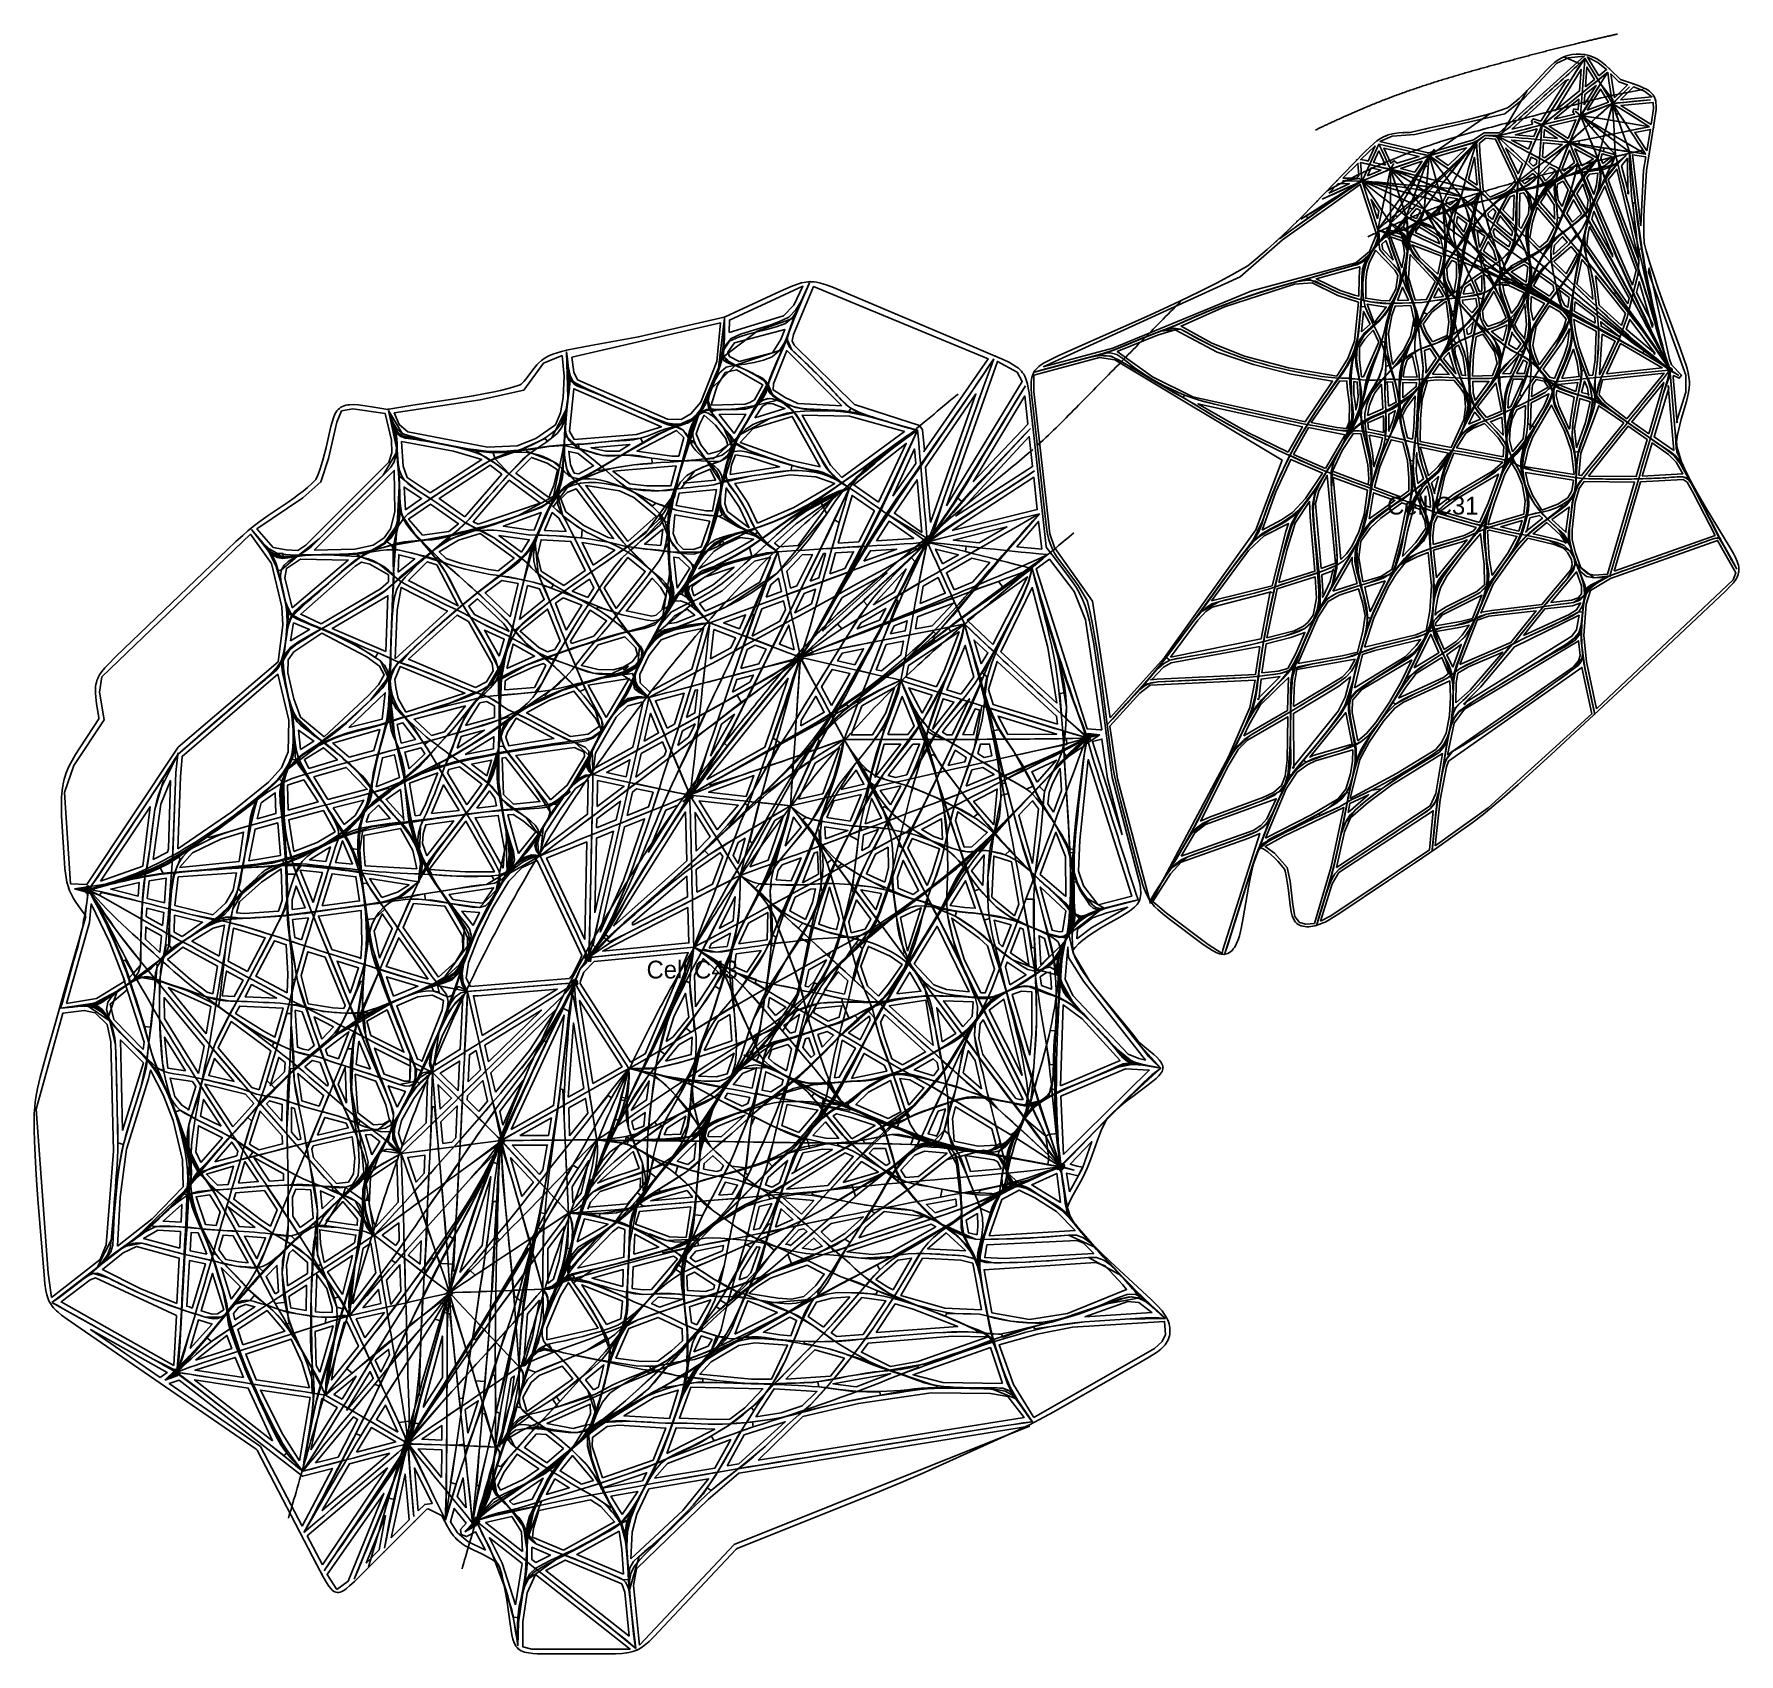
# Model space of a CAD drawing. Header units: metres. Extents: x 465982 to 489928, y 209046 to 231790.
import ezdxf

# ---------------------------------------------------------------- set-up
doc = ezdxf.new("R2010")
doc.units = ezdxf.units.M
for name, color, linetype in [('ANCHORS_INSIDE', 30, 'CONTINUOUS'), ('ANCHORS_OUTSIDE', 30, 'CONTINUOUS'), ('CELL', 1, 'CONTINUOUS'), ('CELL_NAMES', 7, 'CONTINUOUS'), ('GREEN_CORRIDOR_EDGES', 3, 'CONTINUOUS'), ('GREEN_CORRIDOR_PARCELS', 3, 'CONTINUOUS'), ('RAILWAY', 7, 'CONTINUOUS'), ('WOOL_PARCELS', 32, 'CONTINUOUS'), ('WOOL_ROADS_L1', 30, 'CONTINUOUS'), ('WOOL_ROADS_L2', 94, 'CONTINUOUS'), ('WOOL_THREADS', 8, 'CONTINUOUS')]:
    doc.layers.add(name, color=color, linetype=linetype)

msp = doc.modelspace()

# ---------------------------------------------------------------- texts
at = {"layer": 'CELL_NAMES'}
for s, p in [('Cell C31', (484987.456, 225043.881)), ('Cell C43', (474585.586, 218529.436))]:
    msp.add_text(s, height=250, dxfattribs=at).set_placement(p)

# ---------------------------------------------------------------- linework, layer by layer
at = {"layer": 'ANCHORS_INSIDE'}
for p in [(487766.287, 231500.99), (488108.122, 231304.879), (488437.247, 231093.788), (488753.447, 230874.003), (488728.842, 230476.822), (484851.358, 230294.43), (488437.64, 230127.034), (484559.971, 230019.932), (487680.49, 229945.363), (487969.766, 230016.627), (488228.497, 230078.512), (488663.102, 230081.45), (484281.128, 229732.032), (486794.639, 229709.326), (487089.363, 229789.737), (487387.039, 229869.177), (484002.58, 229443.846), (486055.276, 229489.237), (486333.426, 229576.411), (485260.861, 229190.842), (485520.812, 229298.241), (485784.595, 229397.041), (483720.053, 229159.578), (484837.096, 229001.177), (485026.31, 229088.006), (483430.569, 228882.407), (486951.016, 228276.571), (479483.511, 227268.028), (479930.319, 226894.239), (487340.09, 226909.397), (480010.468, 226290.377), (478416.781, 226284.017), (480077.885, 225684.517), (477440.505, 225468.088), (487729.164, 225542.223), (480145.303, 225078.656), (476422.836, 224558.184), (480267.514, 224493.874), (480040.095, 224330.444), (488118.238, 224175.048), (475455.146, 223544.862), (479079.367, 223527.539), (478178.182, 222722.33), (474592.936, 222486.316), (477370.782, 221876.947), (468004.413, 221689.56), (473795.894, 221390.348), (469132.901, 221088.22), (476607.565, 220939.426), (470261.388, 220486.881), (473058.608, 220239.859), (471389.876, 219885.541), (475890.242, 219953.231), (475238.759, 218936.578), (472066.915, 218388.504), (475960.39, 217450.042), (471562.036, 217246.891), (474359.755, 217295.58), (477160.81, 216810.371), (473913.199, 216285.832), (471121.914, 216090.536), (478361.231, 216170.701), (479561.652, 215531.03), (473516.361, 215243.054), (470734.925, 214934.376), (473156.269, 214167.113), (470383.319, 213786.912), (472818.136, 213063.542), (470049.574, 212650.002), (472488.683, 211941.237), (469731.242, 211554.964), (471321.884, 210902.726), (471766.807, 210871.443), (472170.122, 210845.413), (469741.413, 210706.535), (470890.907, 210471.598), (470024.136, 210166.463), (470458.476, 210041.956)]:
    msp.add_point(p, dxfattribs=at)
at = {"layer": 'ANCHORS_OUTSIDE'}
for p in [(487467.16, 231469.47), (486949.127, 230991.038), (488158.902, 230929.791), (486431.942, 230671.469), (486718.967, 230783.508), (486940.183, 230614.198), (487548.205, 230777.333), (484965.87, 230359.61), (485221.797, 230406.681), (485526.283, 230459.241), (485829.235, 230525.589), (486131.938, 230593.046), (486332.075, 230451.384), (485727.482, 230276.305), (485136.043, 230061.018), (484560.926, 229805.306), (476881.86, 228313.48), (475681.251, 227817.878), (473458.64, 227348.149), (480026.11, 227042.78), (489232.255, 226904.25), (470954.68, 226520.677), (469024.875, 224847.694), (478536.796, 224734.202), (489925.435, 224232.739), (476609.63, 222972.948), (487903.498, 222241.294), (481054.926, 222091.785), (481040.035, 221974.799), (474995.712, 220917.989), (485619.531, 220318.943), (466469.587, 219793.519), (481508.061, 219628.09), (481656.363, 219623.382), (483995.159, 219275.052), (482706.18, 218869.6), (473627.057, 218693.403), (466338.023, 218102.449), (481838.179, 217278.33), (472625.134, 216526.651), (480745.484, 215803.873), (471850.296, 214267.734), (466204.87, 213978.6), (481907.153, 213728.147), (467753.828, 212845.966), (480019.36, 212292.121), (471176.369, 211976.099), (471921.901, 210652.881), (472783.4, 209117.57), (474445.003, 209097.983)]:
    msp.add_point(p, dxfattribs=at)
at = {"layer": 'CELL'}
for points in [[(487467.16, 231469.47), (487494.8, 231480.24), (487523.13, 231489.21), (487581.6, 231501.89), (487641.78, 231508), (487702.59, 231507.93), (487762.86, 231501.73), (487821.57, 231489.05), (487850.09, 231480.16), (487905.19, 231457.15), (487931.75, 231443.11), (487983.02, 231410.45), (488007.85, 231392.14), (488056.24, 231352.44), (488126.72, 231287.83), (488265.15, 231152.12), (488448.54, 231089.96), (488537.32, 231057.11), (488593.08, 231033.15), (488619.25, 231020.13), (488643.89, 231006.2), (488666.74, 230991.19), (488687.51, 230974.93), (488705.98, 230957.28), (488721.96, 230938.13), (488735.36, 230917.43), (488746.14, 230895.15), (488754.37, 230871.33), (488760.19, 230846.07), (488763.81, 230819.48), (488765.48, 230791.72), (488764.13, 230733.37), (488758.33, 230672.34), (488735.11, 230514.52), (488628.8, 229875.15), (488598.97, 229341.11), (488593.53, 229211.55), (488591.54, 229049.49), (488593.66, 228952.28), (488596.66, 228887.53), (488598.67, 228855.2), (488601.39, 228839.16), (488626.76, 228745.3), (488677.05, 228574.27), (488731.26, 228404.42), (488793.77, 228220.22), (488864.36, 228021.68), (489106.87, 227368.25), (489161.8, 227216.14), (489182.22, 227155.18), (489200.63, 227094.1), (489215.88, 227032.89), (489226.73, 226971.52), (489232.16, 226909.98), (489232.67, 226879.15), (489229.29, 226817.39), (489220.61, 226755.55), (489207.7, 226693.67), (489191.82, 226631.79), (489118.41, 226383.88), (489097.39, 226305.62), (489082.4, 226242.55), (489066.47, 226163.09), (489056.41, 226099.06), (489049.03, 226034.66), (489044.97, 225969.97), (489091.83, 225849.1), (489150.74, 225715.66), (489214.79, 225584.6), (489290.45, 225441.26), (489369.63, 225299.82), (489459.62, 225145.9), (489803.88, 224577.99), (489851.25, 224494.94), (489879.76, 224439.85), (489903.69, 224385.31), (489913.2, 224358.36), (489920.67, 224331.69), (489925.79, 224305.34), (489928.32, 224279.36), (489928.06, 224253.78), (489924.92, 224228.61), (489918.87, 224203.88), (489910, 224179.56), (489898.47, 224155.64), (489884.52, 224132.08), (489850.51, 224085.87), (489810.47, 224040.56), (489743.96, 223973.54), (488352.81, 222662.24), (487761.35, 222108.12), (487284.92, 221668.33), (486828.05, 221255.21), (486633.95, 221083.21), (486486.77, 220956.14), (486336.08, 220833.4), (486181.1, 220716.06), (485944.39, 220545.53), (485678.85, 220359.56), (485384.61, 220158.09), (485007.96, 219904.85), (484306.91, 219437.29), (484225.65, 219385.06), (484170.91, 219352.25), (484115.41, 219322.29), (484087.29, 219308.79), (484030.28, 219285.54), (483972.48, 219268.28), (483943.51, 219262.2), (483914.69, 219257.98), (483886.24, 219255.72), (483858.39, 219255.54), (483831.42, 219257.53), (483805.61, 219261.81), (483781.21, 219268.5), (483758.49, 219277.68), (483737.64, 219289.41), (483718.8, 219303.72), (483702.03, 219320.55), (483687.34, 219339.83), (483674.63, 219361.4), (483663.77, 219385.05), (483654.56, 219410.55), (483640.23, 219466.04), (483625.55, 219556.72), (483602.4, 219764.06), (483589.27, 219860.36), (483568.77, 219971.91), (483553.63, 220034.91), (483544.2, 220065.9), (483503.67, 220116.39), (483450.36, 220177.09), (483405.65, 220223.5), (483358.78, 220267.35), (483309.41, 220307.87), (483283.54, 220326.41), (483256.68, 220343.36), (483214.52, 220365.26), (483196.5, 220366.79), (483183.88, 220353.87), (483160.15, 220295.12), (483143.99, 220250.26), (483116.1, 220158.54), (483092.25, 220064.97), (483067.79, 219954.47), (483039.79, 219811.36), (482965.32, 219380.17), (482941.86, 219253.16), (482928.44, 219190.55), (482912.85, 219129.29), (482894.06, 219070.37), (482883.12, 219042.21), (482857.65, 218989.62), (482842.97, 218965.72), (482826.96, 218943.8), (482809.64, 218924.18), (482791.07, 218907.14), (482771.33, 218892.97), (482750.52, 218881.9), (482728.76, 218874.08), (482706.18, 218869.6), (482682.89, 218868.46), (482659.02, 218870.55), (482634.66, 218875.68), (482609.91, 218883.6), (482584.85, 218893.98), (482534.07, 218920.74), (482482.74, 218953.2), (482405.23, 219007.72), (481913.2, 219376.54), (481837.39, 219436.24), (481765.29, 219498.43), (481720.98, 219542.42), (481700.35, 219565.44), (481662.67, 219613.89), (481645.72, 219639.4), (481630.05, 219665.75), (481602.31, 219720.89), (481578.67, 219778.79), (481558.09, 219838.75), (481530.67, 219931.01), (481505.15, 220024.55), (481241.15, 221027.7), (481193.78, 221216.25), (481159.19, 221374.36), (481136.15, 221501.78), (481107.28, 221694.02), (481072.99, 221951.08), (480980.11, 222674.56), (480949, 222899.35), (480917.73, 223107.74), (480883.24, 223315.61), (480847.58, 223506.82), (480814.2, 223665.43), (480776.62, 223823.08), (480772.2, 223838.68), (480732.45, 223909.29), (480690.29, 223978.5), (480645.92, 224046.31), (480570.97, 224152.11), (480385.76, 224397.04), (480349.54, 224449.67), (480316.17, 224503.5), (480286.62, 224558.91), (480261.57, 224616.17), (480241.21, 224675.33), (480232.68, 224705.58), (480218.47, 224767.21), (480202.36, 224861.75), (480182.18, 225021.95), (480013.74, 226536.2), (479993.73, 226728.7), (479987.39, 226822.89), (479987.1, 226883.47), (479988.84, 226912.71), (479992.19, 226941.04), (479997.39, 226968.32), (480004.67, 226994.43), (480014.21, 227019.27), (480026.11, 227042.78), (480040.41, 227064.94), (480057.06, 227085.76), (480075.95, 227105.31), (480096.89, 227123.7), (480119.66, 227141.05), (480169.65, 227173.19), (480252.06, 227217.09), (480368.1, 227271.88), (480545.23, 227351.82), (481611.78, 227825.7), (481847.74, 227933.35), (482082.67, 228043.21), (482345.33, 228170.27), (482591.29, 228294.49), (482806.2, 228408.22), (483032.7, 228534.49), (483144.88, 228627.7), (483303.45, 228766.46), (483447.16, 228897.54), (483600.24, 229042.35), (483774.03, 229212.39), (483956.76, 229396.44), (484520.02, 229979.19), (484678.68, 230140.99), (484747.86, 230207.98), (484795.05, 230250.26), (484843.67, 230289.23), (484894.28, 230323.46), (484947.39, 230351.77), (484974.97, 230363.47), (485003.24, 230373.51), (485061.75, 230388.85), (485091.88, 230394.4), (485153.6, 230402.08), (485216.72, 230406.49), (485312.9, 230410.1), (485565.23, 230468.21), (486008.73, 230564.6), (486182.46, 230604.71), (486323.83, 230640.72), (486448.54, 230676.19), (486571.95, 230715.88), (486678.41, 230754.92), (486692.87, 230762.36), (486780.98, 230833.76), (486841.77, 230887.33), (486912.57, 230953.98), (487026.39, 231069.36), (487224.94, 231282.13), (487292.73, 231349.26), (487339.63, 231390.28), (487388.63, 231426.62), (487440.26, 231456.91)], [(476881.86, 228313.48), (476911.52, 228313.01), (476941.22, 228310.66), (476970.94, 228306.52), (477030.46, 228293.51), (477060.25, 228285.01), (477119.89, 228265.06), (477209.41, 228230.54), (477418.4, 228143.25), (479120.33, 227423.16), (479448.39, 227283.38), (479596.27, 227218.74), (479682.18, 227177.84), (479736.32, 227148.25), (479786.19, 227115.49), (479809.02, 227097.54), (479830.19, 227078.37), (479849.57, 227057.87), (479867.07, 227035.97), (479882.67, 227012.67), (479896.4, 226987.98), (479908.35, 226961.97), (479918.68, 226934.75), (479935.2, 226877.25), (479947.57, 226816.67), (479957.32, 226754.15), (479969.5, 226658.54), (480198.89, 224597.09), (480203.1, 224580.54), (480212.37, 224567.67), (480280.16, 224476.95), (480487.96, 224207.72), (480563.77, 224102.8), (480617.33, 224022.17), (480666.38, 223939.18), (480709.26, 223853.29), (480745.06, 223764.31), (480774.19, 223672.62), (480805.43, 223547.49), (480831.62, 223420.7), (480866.17, 223229.34), (480902.1, 223005.28), (480930.22, 222812.81), (480960.89, 222587.95), (481077.1, 221687.65), (481125.5, 221350.72), (481483.1, 219987.01), (481511.71, 219863.35), (481521.93, 219803.16), (481525.22, 219773.8), (481526.91, 219745.09), (481526.73, 219717.14), (481524.41, 219690.07), (481519.72, 219663.97), (481512.5, 219638.91), (481502.67, 219614.95), (481490.21, 219592.09), (481475.2, 219570.3), (481457.81, 219549.54), (481438.24, 219529.72), (481393.65, 219492.48), (481369.18, 219474.85), (481317.26, 219440.97), (481235.01, 219392.33), (481065.78, 219297.41), (480967.59, 219240.57), (480871.14, 219180.88), (480790.74, 219126.37), (480713.63, 219067.63), (480653.18, 219014.35), (480608.24, 218968.33), (480576.95, 218931.65), (480570.58, 218914.53), (480586.65, 218869.37), (480612.04, 218810.27), (480648.5, 218738.44), (480680.66, 218682.43), (480723.66, 218613.94), (480759.91, 218560.26), (480816.58, 218481.25), (480875.34, 218403.76), (480997.01, 218251.99), (481307.6, 217877.83), (481408.83, 217751.33), (481498.3, 217636.4), (481635.93, 217524.12), (481708.04, 217463.41), (481752.09, 217422.98), (481790.06, 217382.62), (481805.8, 217362.48), (481818.82, 217342.38), (481828.78, 217322.33), (481835.35, 217302.32), (481838.33, 217282.38), (481837.59, 217262.49), (481833.16, 217242.68), (481825.17, 217222.94), (481813.85, 217203.27), (481799.51, 217183.67), (481782.54, 217164.14), (481742.31, 217125.27), (481671.84, 217067.32), (481414.22, 216874.15), (481337.37, 216814.55), (481261.69, 216753.47), (481187.62, 216690.49), (481127.47, 216636.23), (481057.7, 216568.67), (481048.48, 216555.09), (480997.52, 216453.8), (480971.17, 216394.59), (480946.51, 216334.64), (480912.11, 216243.69), (480820.19, 215984.12), (480772.41, 215864.04), (480746.1, 215805.12), (480703.21, 215718.35), (480656.73, 215633.31), (480575.47, 215493.4), (480538.29, 215421.57), (480518.89, 215377.11), (480507.67, 215346.8), (480493.99, 215300.32), (480484.04, 215252.92), (480487.7, 215236.4), (480513.95, 215195.99), (480560.62, 215130.06), (480609.97, 215066.01), (480661.42, 215003.53), (480714.6, 214942.43), (480835.97, 214811.86), (480961.65, 214685.37), (481101.9, 214550.58), (481672.73, 214022.19), (481763.9, 213931.87), (481826.27, 213861.35), (481862.48, 213812.06), (481892.63, 213760.45), (481905.02, 213733.72), (481915.47, 213706.42), (481923.88, 213678.62), (481930.17, 213650.43), (481934.31, 213622), (481936.25, 213593.52), (481935.95, 213565.17), (481933.37, 213537.18), (481928.48, 213509.74), (481921.24, 213483.04), (481911.65, 213457.24), (481899.72, 213432.44), (481885.5, 213408.73), (481869.1, 213386.12), (481850.64, 213364.59), (481808.35, 213324.45), (481760.36, 213287.51), (481708.5, 213252.78), (481626.73, 213202.97), (481514.89, 213138.19), (480304.45, 212446.68), (480106.09, 212336.66), (479962.05, 212262.69), (479815.74, 212193.2), (479609.13, 212099.37), (478456.03, 211580.59), (478159.15, 211450.45), (477859.17, 211327.58), (475857.9, 210527), (475844.94, 210516.35), (474825.17, 209428.63), (474691.47, 209288.23), (474623.15, 209221.43), (474576.12, 209180.3), (474527.19, 209143.58), (474475.76, 209112.62), (474448.97, 209099.61), (474421.44, 209088.32), (474393.18, 209078.72), (474334.6, 209064.27), (474304.39, 209059.16), (474242.54, 209052.25), (474147.34, 209047.48), (473921.19, 209045.64), (473111.45, 209046.52), (473047.92, 209048.05), (472985.99, 209051.47), (472926.95, 209058.25), (472899.01, 209063.49), (472872.42, 209070.29), (472847.4, 209078.92), (472824.13, 209089.57), (472802.77, 209102.42), (472783.4, 209117.57), (472766.06, 209135.04), (472750.72, 209154.8), (472737.28, 209176.73), (472725.61, 209200.65), (472706.76, 209253.53), (472692.49, 209311.48), (472681.19, 209372.62), (472667.15, 209467.34), (472626.34, 209772.2), (472608.63, 209884.27), (472591.09, 209979.91), (472570.6, 210074.92), (472546.27, 210168.94), (472522.19, 210246.14), (472499.32, 210307.09), (472448.37, 210347.57), (472408.15, 210374.72), (472366.71, 210399.97), (472280.81, 210445.09), (472149.39, 210506.2), (472092.41, 210534.58), (472037.56, 210565.22), (472011.25, 210581.73), (471961.43, 210617.74), (471915.84, 210658.27), (471894.71, 210680.29), (471874.65, 210703.44), (471837.49, 210752.82), (471787.51, 210832.77), (471712.13, 210973.58), (471702.66, 210987.87), (471517.7, 211081.94), (471499.32, 211079.65), (471487.99, 211068.89), (470572.83, 210153.41), (470481.37, 210063.3), (470413.43, 209999.96), (470368.93, 209962.94), (470347.08, 209947), (470325.57, 209933.32), (470304.47, 209922.3), (470283.84, 209914.32), (470263.72, 209909.7), (470244.16, 209908.67), (470225.16, 209911.37), (470206.74, 209917.79), (470188.87, 209927.83), (470171.53, 209941.25), (470154.65, 209957.76), (470122.09, 209998.49), (470090.69, 210046.81), (470044.82, 210127.36), (469954.56, 210298), (469114.88, 211907.4), (469102.9, 211918.48), (466631.87, 213617.31), (466445.94, 213746.5), (466368.99, 213803.42), (466320.6, 213843.02), (466297.79, 213863.61), (466255.92, 213906.92), (466237.2, 213929.85), (466220.16, 213953.73), (466204.87, 213978.6), (466191.35, 214004.49), (466179.57, 214031.38), (466160.84, 214087.93), (466147.47, 214147.57), (466134.13, 214240.93), (466122.16, 214368.91), (466040.84, 215370.47), (466021.74, 215629.13), (466006.92, 215855.58), (465996.15, 216049.79), (465987.71, 216244.12), (465983.14, 216406.09), (465982.47, 216535.57), (465985.2, 216632.45), (465992, 216728.98), (465999.16, 216793.08), (466008.38, 216856.95), (466032.08, 216984.02), (466068.36, 217141.82), (466108.94, 217298.7), (466161.08, 217486.08), (466278.63, 217890.82), (466401.27, 218327.81), (466707.77, 219401.7), (466700.94, 219418.44), (466624.8, 219521.74), (466570.03, 219600.36), (466536.19, 219653.87), (466505.77, 219708.7), (466479.78, 219765.18), (466458.8, 219823.51), (466442.77, 219883.67), (466431.02, 219945.42), (466422.48, 220008.4), (466416.01, 220072.19), (466398.93, 220297.92), (466379.87, 220589.06), (466369.58, 220815.7), (466367.24, 220945.21), (466369.53, 221074.36), (466376.49, 221170.38), (466384.88, 221233.61), (466390.46, 221264.91), (466404.7, 221326.7), (466413.41, 221357.17), (466434, 221417.19), (466471.98, 221504.99), (466516.55, 221590.43), (466565.45, 221674.05), (466616.99, 221756.35), (466822.83, 222066.57), (466891.75, 222175.64), (466891.64, 222193.18), (466860.98, 222383.84), (466848.87, 222478.32), (466844.28, 222540.22), (466844.39, 222600.57), (466846.78, 222629.98), (466850.98, 222658.79), (466857.16, 222686.95), (466865.38, 222714.42), (466875.7, 222741.2), (466888.06, 222767.3), (466902.35, 222792.76), (466936.08, 222841.98), (466975.22, 222889.39), (467017.99, 222935.6), (467132.16, 223048.71), (468700.28, 224551.69), (468817.7, 224663.39), (468912.82, 224751.31), (468985.78, 224815.27), (469035.54, 224856.54), (469137.96, 224935.45), (469270.27, 225028.69), (469552.48, 225218.99), (469631.85, 225275.19), (469696.94, 225323.49), (469760.78, 225373.42), (469823.03, 225425.32), (469883.27, 225479.53), (469941.16, 225536.25), (469966.65, 225595.87), (469995.35, 225671.66), (470021.12, 225748.5), (470044.29, 225826.16), (470084.75, 225983.12), (470151.91, 226282.09), (470167.83, 226342.61), (470186.26, 226400.11), (470208.63, 226452.69), (470221.79, 226476.48), (470236.49, 226498.24), (470252.88, 226517.76), (470271.06, 226534.87), (470291.06, 226549.47), (470312.86, 226561.53), (470336.39, 226571.08), (470361.53, 226578.24), (470388.11, 226583.2), (470415.93, 226586.16), (470474.51, 226587.09), (470535.78, 226583.09), (470598.55, 226575.92), (470725.85, 226557.01), (470949.58, 226520.15), (470965.73, 226521.82), (471301.4, 226577.8), (471894.29, 226668.43), (472150.24, 226710.39), (472293.76, 226736.59), (472420.88, 226762.21), (472531.58, 226787.04), (472641.54, 226814.77), (472719.43, 226836.82), (472781.22, 226856.14), (472811.79, 226866.38), (472825.77, 226875.16), (472859.68, 226909.79), (472891.37, 226946.37), (473004.64, 227100.09), (473044.62, 227147.14), (473065.76, 227169.05), (473110.88, 227208.95), (473160.16, 227243.15), (473213.53, 227271.72), (473270.41, 227295.38), (473329.96, 227315.18), (473391.31, 227332.22), (473485.23, 227354.44), (473580.23, 227374.27), (473803.14, 227416.44), (474472.98, 227538.34), (475673.41, 227815.21), (475688.81, 227820.45), (476468.82, 228180.22), (476616.05, 228245.43), (476704.48, 228279.29), (476763.5, 228296.93), (476822.63, 228308.75), (476852.23, 228312.05)]]:
    msp.add_lwpolyline(points, close=True, dxfattribs=at)
at = {"layer": 'GREEN_CORRIDOR_EDGES'}
for points in [[(483978.996, 230441.708), (483989.571, 230446.929), (484000.115, 230452.126), (484010.647, 230457.265), (484021.288, 230462.414), (484031.933, 230467.528), (484042.584, 230472.626), (484053.28, 230477.731), (484063.954, 230482.797), (484074.678, 230487.859), (484085.403, 230492.887), (484096.857, 230498.304), (484109.484, 230504.356), (484122.094, 230510.371), (484134.8, 230516.368), (484147.54, 230522.321), (484160.253, 230528.245), (484172.931, 230534.129), (484185.587, 230539.992), (484198.322, 230545.842), (484211.089, 230551.668), (484223.844, 230557.462), (484238.095, 230564.059), (484252.75, 230570.872), (484267.45, 230577.648), (484282.182, 230584.37), (484296.915, 230591.039), (484311.697, 230597.71), (484326.464, 230604.352), (484341.23, 230610.97), (484356.006, 230617.537), (484370.774, 230624.063), (484385.895, 230630.753), (484402.597, 230638.297), (484419.331, 230645.83), (484436.122, 230653.298), (484452.914, 230660.707), (484469.786, 230668.096), (484486.65, 230675.453), (484503.489, 230682.792), (484520.315, 230690.078), (484537.136, 230697.321), (484554.088, 230704.552), (484572.555, 230712.536), (484592.207, 230721.131), (484611.843, 230729.663), (484631.479, 230738.117), (484651.264, 230746.535), (484671.052, 230754.91), (484690.793, 230763.239), (484710.526, 230771.552), (484730.257, 230779.807), (484750.071, 230788.029), (484769.914, 230796.199), (484789.762, 230804.347), (484809.661, 230812.497), (484829.472, 230820.532), (484849.33, 230828.505), (484869.254, 230836.41), (484889.227, 230844.319), (484909.218, 230852.221), (484929.133, 230860.063), (484949.069, 230867.855), (484969.049, 230875.58), (484989.054, 230883.277), (485009.135, 230890.968), (485029.166, 230898.611), (485049.189, 230906.199), (485069.235, 230913.698), (485089.262, 230921.12), (485109.358, 230928.534), (485129.456, 230935.945), (485149.607, 230943.341), (485169.805, 230950.681), (485189.951, 230957.924), (485210.026, 230965.133), (485230.107, 230972.321), (485250.195, 230979.486), (485270.294, 230986.598), (485290.287, 230993.572), (485310.309, 231000.518), (485330.342, 231007.441), (485350.395, 231014.368), (485370.494, 231021.244), (485390.555, 231028.038), (485410.566, 231034.8), (485430.579, 231041.539), (485450.592, 231048.271), (485470.617, 231054.969), (485490.583, 231061.583), (485510.577, 231068.148), (485530.559, 231074.675), (485550.501, 231081.18), (485570.436, 231087.658), (485590.34, 231094.064), (485610.305, 231100.429), (485630.278, 231106.791), (485650.228, 231113.126), (485670.145, 231119.443), (485689.994, 231125.699), (485709.829, 231131.901), (485729.677, 231138.064), (485749.539, 231144.213), (485769.398, 231150.367), (485789.195, 231156.455), (485808.984, 231162.492), (485828.78, 231168.49), (485848.573, 231174.48), (485868.44, 231180.47), (485888.267, 231186.43), (485908.032, 231192.36), (485927.768, 231198.237), (485947.465, 231204.068), (485967.161, 231209.892), (485986.842, 231215.71), (486006.537, 231221.495), (486026.251, 231227.229), (486045.931, 231232.947), (486065.599, 231238.638), (486085.217, 231244.312), (486104.838, 231249.97), (486124.496, 231255.614), (486144.087, 231261.2), (486163.633, 231266.764), (486183.186, 231272.338), (486202.745, 231277.899), (486222.302, 231283.425), (486241.731, 231288.861), (486261.153, 231294.314), (486280.612, 231299.751), (486300.132, 231305.209), (486319.712, 231310.658), (486339.162, 231316.04), (486358.535, 231321.406), (486377.903, 231326.771), (486397.282, 231332.141), (486416.669, 231337.487), (486435.989, 231342.779), (486455.312, 231348.076), (486474.618, 231353.357), (486493.885, 231358.615), (486513.144, 231363.856), (486532.351, 231369.07), (486551.594, 231374.286), (486570.85, 231379.507), (486590.084, 231384.724), (486609.283, 231389.93), (486628.451, 231395.102), (486647.599, 231400.259), (486666.715, 231405.423), (486685.776, 231410.557), (486704.838, 231415.693), (486723.905, 231420.808), (486743.019, 231425.935), (486762.158, 231431.052), (486781.244, 231436.159), (486800.379, 231441.276), (486819.464, 231446.365), (486838.534, 231451.437), (486857.621, 231456.512), (486876.772, 231461.626), (486895.995, 231466.735), (486915.22, 231471.842), (486934.489, 231476.938), (486953.804, 231482.02), (486973.099, 231487.107), (486992.443, 231492.198), (487011.767, 231497.285), (487031.075, 231502.363), (487050.396, 231507.43), (487069.777, 231512.519), (487089.282, 231517.602), (487108.807, 231522.679), (487128.34, 231527.736), (487147.875, 231532.778), (487167.396, 231537.796), (487186.912, 231542.829), (487206.437, 231547.854), (487226.011, 231552.891), (487245.686, 231557.926), (487265.306, 231562.93), (487284.93, 231567.923), (487304.585, 231572.879), (487324.284, 231577.84), (487344.033, 231582.779), (487363.8, 231587.703), (487383.626, 231592.632), (487403.477, 231597.563), (487423.33, 231602.489), (487443.186, 231607.398), (487463.043, 231612.29), (487482.988, 231617.182), (487502.97, 231622.042), (487522.9, 231626.853), (487542.837, 231631.643), (487562.836, 231636.422), (487582.865, 231641.182), (487602.893, 231645.942), (487621.693, 231650.459), (487638.956, 231654.694), (487656.219, 231658.897), (487673.482, 231663.095), (487690.761, 231667.263), (487708.073, 231671.403), (487725.395, 231675.538), (487742.691, 231679.628), (487759.973, 231683.679), (487777.27, 231687.713), (487794.625, 231691.766), (487810.196, 231695.5), (487825.429, 231699.171), (487840.684, 231702.827), (487855.953, 231706.474), (487871.243, 231710.09), (487886.552, 231713.677), (487901.825, 231717.243), (487917.059, 231720.774), (487932.312, 231724.275), (487947.681, 231727.795), (487962.596, 231731.223), (487975.849, 231734.367), (487989.124, 231737.489), (488002.417, 231740.607), (488015.712, 231743.698), (488029.031, 231746.755), (488042.38, 231749.803), (488055.767, 231752.851), (488069.18, 231755.882), (488082.545, 231758.867), (488095.916, 231761.835), (488108.019, 231764.572), (488119.361, 231767.18), (488130.736, 231769.767), (488142.166, 231772.36), (488153.643, 231774.93), (488165.162, 231777.471), (488176.718, 231780.013), (488188.315, 231782.548), (488199.852, 231785.041), (488211.385, 231787.514), (488222.946, 231789.977)], [(484718.176, 228944.206), (484727.19, 228948.658), (484736.242, 228953.121), (484745.348, 228957.56), (484754.376, 228961.921), (484763.428, 228966.256), (484772.488, 228970.581), (484781.513, 228974.875), (484790.582, 228979.164), (484799.622, 228983.413), (484808.685, 228987.642), (484818.519, 228992.281), (484829.527, 228997.558), (484840.575, 229002.828), (484851.575, 229008.013), (484862.585, 229013.145), (484873.633, 229018.281), (484884.735, 229023.422), (484895.865, 229028.568), (484906.955, 229033.646), (484918.039, 229038.684), (484929.155, 229043.713), (484941.768, 229049.547), (484954.833, 229055.623), (484967.898, 229061.643), (484980.981, 229067.603), (484994.102, 229073.531), (485007.188, 229079.424), (485020.305, 229085.311), (485033.44, 229091.186), (485046.607, 229097.02), (485059.807, 229102.836), (485073.312, 229108.794), (485088.44, 229115.628), (485103.553, 229122.433), (485118.677, 229129.153), (485133.843, 229135.835), (485148.966, 229142.444), (485164.118, 229149.04), (485179.3, 229155.645), (485194.531, 229162.226), (485209.795, 229168.783), (485224.975, 229175.235), (485240.787, 229182.057), (485257.118, 229189.206), (485273.505, 229196.332), (485289.947, 229203.411), (485306.305, 229210.364), (485322.687, 229217.292), (485339.134, 229224.228), (485355.596, 229231.168), (485372.101, 229238.076), (485388.564, 229244.907), (485405.039, 229251.687), (485421.522, 229258.456), (485437.965, 229265.198), (485454.552, 229271.928), (485471.146, 229278.587), (485487.734, 229285.158), (485504.279, 229291.704), (485520.812, 229298.241), (485537.443, 229304.794), (485554.089, 229311.304), (485570.745, 229317.741), (485587.397, 229324.148), (485603.99, 229330.504), (485620.652, 229336.867), (485637.354, 229343.202), (485654.097, 229349.462), (485670.905, 229355.683), (485687.66, 229361.86), (485704.414, 229368.041), (485721.133, 229374.183), (485737.849, 229380.259), (485754.665, 229386.302), (485771.56, 229392.371), (485788.457, 229398.426), (485805.361, 229404.465), (485822.293, 229410.464), (485839.395, 229416.429), (485856.489, 229422.358), (485873.588, 229428.269), (485890.665, 229434.175), (485907.735, 229440.019), (485924.884, 229445.826), (485942.094, 229451.645), (485959.316, 229457.451), (485976.539, 229463.254), (485993.775, 229469.029), (486011.111, 229474.777), (486028.452, 229480.475), (486045.824, 229486.153), (486063.24, 229491.841), (486080.676, 229497.515), (486098.181, 229503.153), (486115.659, 229508.726), (486133.134, 229514.298), (486150.642, 229519.864), (486168.188, 229525.438), (486185.828, 229531.006), (486203.511, 229536.54), (486221.206, 229542.038), (486238.895, 229547.52), (486256.583, 229553.009), (486274.36, 229558.483), (486292.172, 229563.922), (486310.001, 229569.326), (486327.839, 229574.729), (486345.613, 229580.093), (486363.439, 229585.457), (486381.334, 229590.834), (486399.285, 229596.185), (486417.295, 229601.52), (486435.309, 229606.852), (486453.337, 229612.188), (486471.371, 229617.491), (486489.417, 229622.743), (486507.503, 229628.001), (486525.613, 229633.245), (486543.775, 229638.502), (486561.942, 229643.746), (486580.088, 229648.961), (486598.324, 229654.163), (486616.609, 229659.371), (486634.882, 229664.585), (486653.157, 229669.786), (486671.451, 229674.959), (486689.905, 229680.123), (486708.356, 229685.305), (486726.784, 229690.456), (486745.147, 229695.594), (486763.464, 229700.694), (486781.93, 229705.805), (486800.47, 229710.942), (486819.015, 229716.081), (486837.547, 229721.22), (486856.085, 229726.334), (486874.709, 229731.437), (486893.329, 229736.542), (486911.971, 229741.643), (486930.66, 229746.744), (486949.364, 229751.835), (486968.126, 229756.928), (486986.857, 229762.006), (487005.574, 229767.082), (487024.312, 229772.165), (487043.087, 229777.257), (487061.904, 229782.335), (487080.748, 229787.41), (487099.614, 229792.507), (487118.545, 229797.605), (487137.474, 229802.706), (487156.409, 229807.786), (487175.296, 229812.852), (487194.167, 229817.898), (487213.089, 229822.961), (487231.964, 229828.008), (487250.895, 229833.056), (487269.849, 229838.097), (487288.786, 229843.132), (487307.649, 229848.169), (487326.45, 229853.165), (487345.251, 229858.159), (487364.019, 229863.122), (487382.753, 229868.049), (487401.502, 229872.991), (487420.206, 229877.912), (487438.93, 229882.84), (487457.671, 229887.768), (487476.406, 229892.68), (487495.078, 229897.582), (487513.643, 229902.418), (487532.192, 229907.24), (487550.746, 229912.04), (487569.303, 229916.827), (487587.884, 229921.6), (487606.462, 229926.39), (487625.035, 229931.168), (487643.559, 229935.933), (487661.993, 229940.648), (487680.49, 229945.363), (487698.988, 229950.068), (487717.475, 229954.725), (487735.92, 229959.367), (487754.33, 229963.966), (487772.732, 229968.544), (487791.078, 229973.1), (487809.399, 229977.647), (487827.719, 229982.19), (487846.044, 229986.718), (487864.375, 229991.231), (487882.625, 229995.704), (487900.853, 230000.134), (487919.15, 230004.545), (487937.451, 230008.935), (487955.701, 230013.29), (487973.933, 230017.616), (487992.163, 230021.944), (488009.711, 230026.162), (488026.401, 230030.26), (488043.103, 230034.329), (488059.807, 230038.394), (488076.507, 230042.425), (488093.189, 230046.415), (488109.865, 230050.397), (488126.585, 230054.351), (488143.336, 230058.276), (488160.08, 230062.181), (488176.763, 230066.075), (488191.644, 230069.648), (488206.147, 230073.148), (488220.636, 230076.624), (488235.116, 230080.087), (488249.589, 230083.512), (488264.056, 230086.904), (488278.565, 230090.293), (488293.125, 230093.668), (488307.683, 230097.008), (488322.126, 230100.316), (488336.073, 230103.52), (488348.329, 230106.436), (488360.575, 230109.323), (488372.806, 230112.199), (488385.044, 230115.05), (488397.274, 230117.861), (488409.481, 230120.651), (488421.654, 230123.426), (488433.81, 230126.175), (488446.031, 230128.905), (488458.253, 230131.616), (488469.117, 230134.078), (488479.067, 230136.379), (488488.995, 230138.648), (488498.869, 230140.9), (488508.708, 230143.112), (488518.521, 230145.283), (488528.301, 230147.441), (488538.044, 230149.578), (488547.862, 230151.704), (488557.691, 230153.815), (488567.499, 230155.907)], [(469555.243, 210950.574), (469567.306, 210992.032), (469579.476, 211033.706), (469591.582, 211075.234), (469603.758, 211116.937), (469618.069, 211166.237), (469632.623, 211216.147), (469647.175, 211266.125), (469661.742, 211316.068), (469678.396, 211373.414), (469695.346, 211431.642), (469712.301, 211489.95), (469729.292, 211548.254), (469748.208, 211613.392), (469767.611, 211680.064), (469786.951, 211746.686), (469806.389, 211813.402), (469827.566, 211886.326), (469849.383, 211961.31), (469871.152, 212036.327), (469893.012, 212111.325), (469914.754, 212186.277), (469936.584, 212261.292), (469958.381, 212336.398), (469980.267, 212411.48), (470002.057, 212486.572), (470023.916, 212561.644), (470045.707, 212636.74), (470067.702, 212711.999), (470089.56, 212787.199), (470111.522, 212862.517), (470133.396, 212937.767), (470155.478, 213013.074), (470177.432, 213088.455), (470199.52, 213163.806), (470221.628, 213239.469), (470243.81, 213314.821), (470266.007, 213390.412), (470288.274, 213466.007), (470310.57, 213541.728), (470332.933, 213617.24), (470355.393, 213693.049), (470377.92, 213768.785), (470400.483, 213844.635), (470423.208, 213920.617), (470445.929, 213996.43), (470468.804, 214072.457), (470491.736, 214148.524), (470514.828, 214224.601), (470537.974, 214300.768), (470561.183, 214376.8), (470584.601, 214453.145), (470608.069, 214529.283), (470631.739, 214605.687), (470655.482, 214682.097), (470679.385, 214758.442), (470703.395, 214834.893), (470727.608, 214911.393), (470751.979, 214988.003), (470776.508, 215064.586), (470801.145, 215141.243), (470825.951, 215217.787), (470851.029, 215294.546), (470876.232, 215371.173), (470901.601, 215448.041), (470927.135, 215524.723), (470953, 215601.669), (470978.989, 215678.43), (471005.102, 215755.213), (471031.516, 215832.116), (471058.148, 215908.908), (471085.041, 215985.792), (471112.047, 216062.782), (471139.363, 216139.671), (471166.894, 216216.421), (471194.721, 216293.291), (471222.754, 216370.344), (471250.983, 216447.074), (471279.605, 216524.048), (471308.406, 216600.796), (471337.502, 216677.734), (471366.768, 216754.42), (471396.443, 216831.204), (471426.344, 216907.945), (471456.565, 216984.758), (471486.977, 217061.408), (471517.694, 217137.843), (471548.764, 217214.42), (471580.121, 217290.985), (471611.713, 217367.366), (471643.602, 217443.707), (471675.79, 217519.907), (471708.431, 217596.268), (471741.199, 217672.368), (471774.313, 217748.446), (471807.74, 217824.376), (471841.488, 217900.11), (471875.549, 217975.955), (471909.887, 218051.636), (471944.53, 218127.161), (471979.466, 218202.487), (472014.351, 218277.301), (472049.632, 218352.153), (472085.199, 218426.845), (472121.147, 218501.413), (472157.215, 218575.945), (472193.581, 218650.273), (472230.317, 218724.534), (472267.342, 218798.503), (472304.578, 218872.546), (472342.013, 218946.341), (472379.886, 219020.051), (472418.019, 219093.532), (472456.362, 219166.958), (472494.936, 219240.296), (472533.968, 219313.468), (472573.211, 219386.407), (472612.685, 219459.297), (472652.42, 219532.101), (472692.446, 219604.513), (472732.849, 219676.94), (472773.325, 219749.129), (472814.163, 219821.254), (472855.273, 219893.102), (472896.735, 219964.875), (472938.252, 220036.372), (472980.145, 220107.878), (473022.291, 220179.052), (473064.712, 220250.045), (473107.384, 220321.064), (473150.219, 220391.736), (473193.308, 220462.171), (473236.894, 220532.716), (473280.676, 220603.186), (473324.833, 220673.747), (473369.147, 220743.908), (473413.863, 220813.982), (473458.752, 220883.834), (473503.964, 220953.551), (473549.261, 221022.936), (473594.957, 221092.171), (473640.935, 221161.329), (473687.064, 221230.134), (473733.447, 221298.896), (473780.076, 221367.284), (473826.936, 221435.506), (473874.002, 221503.525), (473921.199, 221571.342), (473968.707, 221638.923), (474016.358, 221706.215), (474064.262, 221773.405), (474112.384, 221840.5), (474160.632, 221907.204), (474209.089, 221973.726), (474257.69, 222040.044), (474306.478, 222106.171), (474355.297, 222171.949), (474404.483, 222237.688), (474453.722, 222303.144), (474503.039, 222368.345), (474552.401, 222433.327), (474601.922, 222498.012), (474651.696, 222562.599), (474701.696, 222627.209), (474751.792, 222691.604), (474802.349, 222755.999), (474853.303, 222820.416), (474904.577, 222884.846), (474956.071, 222949.236), (475008.032, 223013.535), (475060.392, 223077.753), (475113.107, 223141.932), (475166.281, 223206.254), (475219.73, 223270.25), (475273.745, 223334.215), (475328.222, 223398.159), (475383.052, 223462.004), (475438.425, 223525.788), (475494.188, 223589.276), (475550.665, 223652.855), (475607.515, 223716.278), (475664.644, 223779.354), (475722.061, 223842.065), (475779.894, 223904.421), (475837.798, 223966.387), (475896.262, 224028.303), (475954.804, 224089.663), (476013.898, 224150.805), (476073.033, 224211.608), (476132.638, 224272.174), (476192.442, 224332.382), (476252.759, 224392.259), (476313.558, 224452.178), (476374.806, 224511.792), (476436.269, 224571.107), (476497.835, 224629.737), (476559.637, 224688.116), (476621.527, 224745.892), (476683.439, 224803.164), (476745.421, 224859.909), (476807.411, 224916.193), (476869.37, 224971.924), (476931.406, 225027.287), (476993.385, 225082.164), (477055.138, 225136.505), (477117.129, 225190.582), (477178.791, 225244.109), (477240.44, 225297.272), (477301.906, 225350.092), (477363.299, 225402.434), (477424.421, 225454.416), (477485.494, 225506.15), (477546.238, 225557.481), (477607.081, 225608.64), (477667.793, 225659.624), (477728.486, 225710.527), (477789.214, 225761.422), (477849.987, 225812.141), (477910.66, 225862.77), (477971.384, 225913.384), (478032.013, 225963.91), (478092.332, 226014.095), (478152.484, 226064.198), (478212.191, 226114.013), (478270.207, 226162.339), (478323.692, 226206.676), (478377.076, 226250.968), (478430.502, 226295.428), (478482.572, 226338.778), (478529.395, 226377.581), (478576, 226416.253), (478622.709, 226455.134), (478668.459, 226493.267), (478708.542, 226526.466), (478748.426, 226559.591), (478788.323, 226592.82), (478827.784, 226625.758), (478861.059, 226653.316), (478894.281, 226680.936), (478927.366, 226708.541), (478960.512, 226736.253)], [(471993.457, 210238.737), (472005.658, 210280.67), (472017.834, 210322.363), (472030.034, 210364.214), (472042.2, 210405.88), (472056.644, 210455.634), (472071.265, 210505.777), (472085.848, 210555.862), (472100.463, 210605.97), (472117.119, 210663.322), (472134.153, 210721.837), (472151.147, 210780.283), (472168.175, 210838.712), (472187.111, 210903.921), (472206.537, 210970.672), (472225.937, 211037.5), (472245.37, 211104.195), (472266.589, 211177.266), (472288.445, 211252.386), (472310.244, 211327.504), (472332.129, 211402.589), (472353.94, 211477.777), (472375.791, 211552.864), (472397.565, 211627.891), (472419.427, 211702.893), (472441.203, 211777.936), (472463.049, 211852.96), (472484.823, 211927.999), (472506.682, 212002.791), (472528.458, 212077.707), (472550.257, 212152.468), (472572.018, 212227.332), (472593.925, 212302.036), (472615.684, 212376.748), (472637.571, 212451.412), (472659.307, 212525.801), (472681.272, 212600.413), (472703.121, 212674.816), (472725.024, 212749.177), (472746.884, 212823.415), (472768.913, 212897.794), (472790.86, 212971.869), (472812.902, 213045.969), (472834.911, 213119.953), (472856.98, 213193.738), (472879.138, 213267.667), (472901.303, 213341.331), (472923.492, 213414.93), (472945.806, 213488.432), (472968.111, 213561.828), (472990.541, 213635.303), (473012.965, 213708.399), (473035.543, 213781.639), (473058.132, 213854.544), (473080.774, 213927.404), (473103.577, 214000.227), (473126.403, 214072.9), (473149.359, 214145.417), (473172.375, 214217.753), (473195.526, 214290.022), (473218.714, 214362.166), (473242.096, 214434.305), (473265.561, 214506.107), (473289.195, 214577.948), (473312.808, 214649.493), (473336.654, 214721.093), (473360.589, 214792.279), (473384.725, 214863.545), (473408.93, 214934.717), (473433.285, 215005.614), (473457.864, 215076.464), (473482.575, 215147.085), (473507.289, 215217.551), (473532.291, 215287.909), (473557.528, 215358.241), (473582.896, 215428.295), (473608.283, 215498.076), (473634.009, 215567.991), (473659.85, 215637.464), (473685.952, 215706.997), (473712.122, 215776.191), (473738.567, 215845.48), (473765.221, 215914.423), (473792.045, 215983.252), (473819.023, 216051.811), (473846.228, 216120.379), (473873.772, 216188.899), (473901.443, 216257.078), (473929.292, 216325.069), (473957.41, 216393.043), (473985.733, 216460.844), (474014.335, 216528.541), (474043.1, 216595.806), (474072.107, 216663.175), (474101.333, 216730.321), (474130.845, 216797.349), (474160.683, 216864.286), (474190.611, 216930.924), (474220.808, 216997.482), (474251.287, 217063.925), (474282.075, 217130.296), (474313.191, 217197.054), (474344.502, 217263.497), (474376.087, 217329.833), (474407.978, 217395.97), (474439.942, 217462.052), (474472.22, 217528.041), (474504.744, 217593.792), (474537.648, 217659.509), (474570.59, 217725.031), (474603.815, 217790.552), (474637.336, 217855.785), (474671.165, 217920.957), (474705.129, 217986.007), (474739.264, 218050.931), (474773.763, 218115.585), (474808.541, 218180.214), (474843.454, 218244.689), (474878.549, 218309.011), (474914.103, 218373.317), (474949.81, 218437.309), (474985.727, 218501.38), (475021.855, 218565.19), (475058.332, 218628.929), (475095.016, 218692.414), (475131.94, 218756.007), (475169.006, 218819.279), (475206.461, 218882.517), (475244.172, 218945.609), (475281.949, 219008.483), (475320.078, 219071.39), (475358.511, 219134.205), (475397.033, 219196.528), (475435.681, 219258.734), (475474.374, 219320.577), (475513.469, 219382.482), (475552.774, 219444.07), (475592.325, 219505.624), (475632.1, 219566.96), (475672.185, 219628.378), (475712.534, 219689.506), (475753.034, 219750.429), (475793.888, 219811.37), (475834.849, 219872.113), (475876.222, 219932.791), (475917.805, 219993.331), (475959.624, 220053.772), (476001.653, 220114.184), (476043.988, 220174.406), (476086.617, 220234.608), (476129.401, 220294.622), (476172.322, 220354.481), (476215.636, 220414.369), (476259.165, 220474.129), (476302.91, 220533.832), (476346.875, 220593.432), (476391.17, 220653.126), (476435.584, 220712.491), (476480.272, 220771.905), (476525.208, 220831.325), (476570.358, 220890.781), (476615.824, 220950.175), (476661.437, 221009.364), (476707.067, 221068.335), (476752.918, 221127.284), (476798.863, 221185.798), (476844.857, 221243.929), (476890.888, 221301.757), (476936.981, 221359.395), (476983.235, 221416.608), (477029.617, 221473.461), (477076.073, 221529.987), (477122.435, 221586.049), (477169.126, 221641.921), (477215.898, 221697.255), (477262.715, 221752.153), (477309.629, 221806.739), (477356.621, 221860.817), (477403.898, 221914.579), (477451.1, 221967.64), (477498.424, 222020.382), (477546.05, 222072.922), (477594.009, 222125.263), (477642.28, 222177.251), (477690.884, 222229.242), (477739.503, 222280.714), (477788.639, 222332.208), (477837.943, 222383.191), (477887.537, 222434.202), (477937.32, 222484.795), (477987.426, 222535.264), (478037.802, 222585.266), (478088.076, 222634.848), (478138.585, 222684.037), (478189.35, 222733.089), (478240.75, 222782.077), (478292.347, 222830.883), (478344.507, 222879.628), (478397.154, 222928.39), (478450.297, 222977.093), (478503.882, 223025.799), (478558.005, 223074.528), (478612.476, 223123.185), (478667.432, 223171.885), (478722.943, 223220.774), (478778.677, 223269.422), (478834.999, 223318.343), (478891.689, 223367.252), (478948.741, 223416.305), (479006.28, 223465.371), (479064.218, 223514.657), (479122.41, 223563.959), (479181.057, 223613.524), (479239.857, 223662.967), (479298.851, 223712.51), (479357.929, 223762.062), (479417.008, 223811.579), (479476.252, 223861.023), (479535.603, 223910.55), (479594.958, 223960.026), (479654.418, 224009.581), (479714.27, 224059.379), (479774.233, 224109.325), (479834.56, 224159.653), (479893.351, 224208.625), (479946.846, 224252.969), (480000.404, 224297.405), (480053.786, 224341.829), (480106.026, 224385.32), (480152.822, 224424.101), (480199.786, 224463.071), (480246.522, 224501.975), (480292.516, 224540.31), (480332.696, 224573.59), (480372.984, 224607.051), (480413.165, 224640.516), (480452.885, 224673.67), (480486.497, 224701.509), (480520.058, 224729.411), (480553.655, 224757.443), (480587.137, 224785.434)]]:
    msp.add_lwpolyline(points, dxfattribs=at)
at = {"layer": 'GREEN_CORRIDOR_PARCELS'}
for points in [[(485563.218, 230124.17), (485557.802, 230117.007), (486202.561, 230305.68), (486349.551, 230403.795), (486559.115, 230404.233), (487755.671, 231479.903), (487534.725, 231457.47), (487371.345, 231381.185), (486912.775, 230889.773), (486641.931, 230670.295), (485376.261, 230378.083), (485058.043, 230355.85), (484885.487, 230282.648)], [(487774.019, 231051.424), (487901.01, 231153.769), (487794.485, 231327.576)], [(487962.778, 231204.006), (488068.991, 231290.941), (487949.082, 231389.317), (487801.338, 231467.416)], [(486736.995, 230454.236), (487028.809, 230523.783), (487013.42, 230567.548), (487040.252, 230600.788), (487145.659, 230568.25), (487506.973, 231139.938), (487535.443, 231152.302), (487483.919, 231128.455)], [(487345.72, 230716.82), (487691.418, 230993.365), (487711.562, 231294.087), (487359.796, 230728.208), (487331.326, 230715.844)], [(488180.592, 230896.759), (488363.91, 231076.982), (488243.957, 231117.641), (488128.836, 231230.499)], [(487333.292, 230596.743), (487618.422, 230665.592), (487594.239, 230692.553), (487610.259, 230739.085), (487669.999, 230725.407), (487681.074, 230874.984)], [(487754.505, 230798.289), (487923.361, 231070.603), (487765.489, 230943.356)], [(487799.223, 230720.657), (488095.232, 230835.105), (487983.739, 231018.226)], [(487049.847, 230354.305), (487093.705, 230458.209), (486789.301, 230377.291)], [(487381.711, 230325.225), (487195.793, 230448.83), (487188.122, 230342.806)], [(487529.474, 230325.385), (487638.014, 230588.515), (487261.262, 230498.207)], [(484691.028, 230013.028), (484718.626, 230004.213), (484817.115, 230220.117), (484617.878, 230027.187)], [(484965.347, 229949.175), (484872.181, 230150.685), (484797.006, 229985.889)], [(485122.883, 229975.575), (485432.933, 230073.314), (484941.679, 230188.423), (485039.096, 229977.358), (485088.444, 230010.893)], [(485846.634, 229944.546), (486102.171, 230192.142), (485670.953, 230068.149)], [(486435.343, 229502.58), (486652.849, 229597.469), (486726.042, 229662.76), (486783.475, 229734.347), (486510.243, 230316.337), (486372.349, 230327.089), (486283.792, 230258.309), (486288.777, 230131.679), (486335.693, 229605.617)], [(486827.703, 229825.799), (486888.749, 229971.59), (486656.59, 230190.336)], [(486972.886, 230173.127), (487016.891, 230277.99), (486735.696, 230302.798)], [(487199.99, 230052.46), (487447.319, 230240.568), (487182.593, 230263.653), (487170.473, 230068.043)], [(487468.458, 229864.757), (487617.789, 229988.237), (487547.672, 230161.239), (487447.412, 229901.414)], [(487722.938, 229938.825), (487883.877, 230037.357), (487625.158, 230180.4)], [(484365.155, 229766.516), (484561.052, 229766.516), (484589.659, 229804.198), (484577.962, 229974.488)], [(484713.061, 229802.083), (484899.896, 229881.417), (484763.582, 229912.658)], [(485374.852, 229849.815), (485478.357, 230005.318), (485175.985, 229901.007)], [(486250.979, 229667.33), (486216.38, 230061.03), (486130.364, 229749.068)], [(487040.612, 229934.651), (487085.272, 229967.652), (487088.726, 230022.455), (487012.498, 230063.465), (486982.056, 229990.555)], [(488015.052, 229972.856), (488144.321, 230069.896), (488005.743, 230107.989), (487989.388, 230045.212)], [(486914.568, 229688.239), (487068.994, 229798.794), (487034.182, 229831.975), (486886.15, 229721.512)], [(484850.403, 229194.994), (484873.047, 229301.9), (484761.407, 229467.709)], [(485873.59, 229394.107), (485972.854, 229477.925), (485847.04, 229499.743), (485813.923, 229436.539)], [(485366.516, 229212.192), (485399.493, 229201.323), (485454.769, 229313.332), (485400.044, 229338.988), (485316.356, 229242.662)], [(478573.594, 224934.249), (479210.404, 226738.1), (478504.654, 225707.508)], [(478925.66, 225020.211), (480006.622, 225717.365), (479959.869, 226137.524)], [(477843.101, 225217.369), (478232.065, 226043.309), (477496.338, 225460.172)], [(478044.199, 225303.186), (478365.492, 225759.459), (478347.597, 225966.278)], [(478451.44, 224791.106), (478385.393, 225531.844), (478065.775, 225061.483)], [(478879.443, 224818.488), (480073.731, 225114.278), (480023.176, 225568.603)], [(476446.723, 224590.993), (476716.174, 224607.332), (477203.404, 225270.488), (476686.423, 224912.928), (476383.243, 224641.405)], [(477277.485, 224642.072), (477565.143, 224659.48), (477784.895, 225094.071), (477472.959, 225312.496)], [(477815.867, 224675.285), (478337.033, 224707.191), (477991.002, 224949.782)], [(479255.904, 224644.962), (479646.805, 224870.093), (478896.237, 224684.201)], [(480135.841, 224556.12), (480092.216, 224948.165), (479786.931, 224591.374)], [(476608.8, 224009.111), (476697.935, 224041.95), (476914.725, 224484.741), (476769.386, 224475.926), (476556.804, 224246.941)], [(476884.836, 224110.448), (477003.603, 224153.9), (477098.595, 224496.242), (477071.81, 224494.55)], [(477158.791, 224210.57), (477369.456, 224287.915), (477492.381, 224520.444), (477240.547, 224505.204)], [(477638.347, 224388.237), (478100.225, 224558.035), (477728.584, 224535.689)], [(478740.421, 224349.49), (478965.497, 224479.191), (478645.278, 224558.442)], [(478904.869, 223988.302), (479161.346, 224096.178), (479404.631, 224368.257), (479152.618, 224431.918), (478796.367, 224226.627)], [(476267.055, 223884.42), (476481.393, 223962.664), (476440.6, 224149.258), (476330.894, 224058.908)], [(477056.087, 223405.788), (477963.806, 224223.501), (477331.53, 223878.904)], [(477765.951, 223777.422), (478063.741, 223952.424), (478229.681, 224281.332)], [(478427.152, 223794.338), (478780.2, 223937.808), (478679.344, 224159.337), (478472.001, 224039.114)], [(476902.711, 223791.67), (476959.096, 223994.578), (476799.597, 223936.461), (476666.946, 223664.298)], [(476068.051, 223336.201), (476457.541, 223548.814), (476536.038, 223709.864), (476510.251, 223830.138), (476206.166, 223719.132)], [(477855.1, 223561.099), (477944.136, 223726.305), (477597.356, 223523.749), (477544.307, 223437.674)], [(478361.432, 223437.059), (478598.22, 223482.736), (478894.88, 223797.872), (478392.895, 223608.928)], [(475483.898, 223018.573), (475770.707, 223174.531), (475834.064, 223314.031), (475531.932, 223428.902)], [(475888.891, 223436.957), (475975.568, 223633.622), (475667.653, 223521.072)], [(476658.036, 223144.423), (476582.802, 223491.612), (476450.848, 223223.421)], [(478013.817, 223370.074), (478219.825, 223409.812), (478245.962, 223552.59), (478060.79, 223482.159)], [(475907.112, 222881.969), (476163.658, 222948.982), (476262.935, 223151.273), (476112.469, 223208.252), (476000.572, 223147.256)], [(477883.88, 222847.38), (478157.208, 223072.173), (478194.176, 223268.111), (477951.656, 223221.117), (477811.638, 222863.797)], [(477509.33, 222933.787), (477634.542, 223158.321), (477333.995, 223098.537), (477267.334, 222989.635)], [(475433.441, 221322.373), (476244.633, 221778.868), (476573.284, 222746.149)], [(475793.311, 222552.106), (476034.529, 222688.751), (476085.416, 222789.7), (475854.027, 222729.157)], [(477184.382, 222361.008), (477441.039, 222811.628), (477192.929, 222868.887), (477043.258, 222625.058)], [(474873.309, 222042.686), (474978.203, 222100.826), (475113.654, 222535.715), (474710.177, 222429.808)], [(475148.254, 222194.884), (475264.812, 222259.237), (475300.424, 222584.359), (475266.82, 222575.584)], [(476749.875, 222074.937), (477081.783, 222267.864), (476961.438, 222493.053), (476754.519, 222150.89)], [(474550.035, 221864.031), (474755.015, 221977.324), (474638.465, 222253.929)], [(475483.545, 221649.7), (475820.043, 222239.689), (475637.24, 222100.721)], [(475023.968, 221801.5), (475180.54, 221922.678), (475265.73, 222103.831), (475088.376, 222006.079)], [(474433.76, 221354.642), (474839.363, 221660.744), (474860.362, 221726.604), (474807.821, 221851.902), (474508.358, 221687.028)], [(474297.505, 221361.216), (474351.052, 221599.793), (474024.045, 221419.746)], [(473102.939, 220344.532), (473753.939, 220836.575), (473764.121, 221317.419), (473586.175, 221195.407), (473381.303, 220915.86), (473163.363, 220583.967)], [(473890.605, 220942.376), (474269.243, 221229.836), (473898.351, 221309.217)], [(475984.317, 221085.254), (476092.386, 221377.396), (475456.481, 221143.61)], [(473883.621, 220647.069), (474158.89, 220757.457), (474218.921, 221020.96), (473886.458, 220769.751)], [(474310.65, 220818.63), (474611.24, 220938.998), (474676.339, 221143.935), (474445.731, 221192.655), (474385.502, 221147.108)], [(475577.491, 220618.072), (475872.721, 220962.247), (475322.706, 221023.225)], [(474120.265, 219265.956), (475149.743, 220179.845), (475131.579, 220868.393)], [(474606.765, 220296.233), (475025.14, 220960.816), (474854.124, 220892.147)], [(475280.601, 220315.367), (475480.626, 220519.66), (475266.217, 220860.614)], [(473859.346, 219451.299), (474121.557, 220597.664), (473880.575, 220501.185)], [(473935.43, 219181.233), (474259.055, 219907.079), (474557.794, 220772.836), (474273.739, 220659.088)], [(473717.333, 219078.513), (473745.131, 220447.89), (473180.881, 220218.763)], [(475873.644, 220144.077), (475968.125, 220497.422), (475872.174, 220441.149), (475803.278, 220256.666)], [(472110.945, 218418.398), (473500.69, 218529.743), (473544.56, 218581.666), (473648.069, 218781.839), (473675.676, 218851.27), (473048.08, 220185.462), (472837.045, 220085.792), (472649.137, 219897.466), (472418.352, 219512.56), (472218.359, 219100.25), (472085.665, 218752.408), (472052.617, 218536.023)], [(475293.642, 219741.487), (475510.835, 219852.741), (475654.384, 220241.334), (475620.842, 220294.99), (475284.245, 220060.384)], [(474389.884, 219279.717), (475161.228, 219673.775), (475152.578, 219965.596), (474386.35, 219311.863)], [(473965.286, 218911.883), (475180.354, 219027.984), (475166.15, 219525.393)], [(474359.061, 217353.166), (474563.499, 217470.113), (475170.262, 218892.021), (473850.666, 218765.933), (473705.791, 218616.86), (473656.001, 218494.837), (473653.486, 218459.561)], [(471612.149, 217312.163), (471968.392, 217534.791), (472002.929, 218283.149), (471720.808, 217735.809), (471634.838, 217496.821)], [(472278.226, 217728.883), (473330.63, 218381.301), (472218.671, 218285.455), (472153.202, 218286.981)], [(473829.204, 217056.111), (474240.234, 217289.536), (473645.535, 218222.122)], [(472364.821, 217359.095), (473107.18, 218084.667), (472311.246, 217591.234)], [(472462.363, 216934.558), (472940.506, 217520.45), (473323.544, 218108.22), (472400.068, 217205.633)], [(472684.445, 216410.289), (473278.726, 216743.77), (473426.671, 218014.478)], [(473483.977, 216861.706), (473704.212, 216985.973), (473559.364, 217905.494)], [(472078.602, 217078.853), (472252.22, 217248.923), (472190.783, 217516.043), (472097.903, 217457.809)], [(471937.514, 216950.538), (471958.886, 217370.37), (471684.991, 217199.234)], [(471684.535, 216692.881), (471847.26, 216850.808), (471657.928, 217037.271)], [(472228.273, 216662.925), (472353.31, 216809.068), (472287.517, 217095.373), (472068.102, 216880.466), (472065.326, 216823.721)], [(472568.137, 216468.418), (472852.288, 217100.864), (472524.16, 216661.541)], [(471723.094, 216214.282), (471848.504, 216230.417), (471904.615, 216294.193), (471926.459, 216740.368), (471697.527, 216518.297)], [(473503.881, 216320.939), (473758.607, 216640.301), (473726.608, 216844.308), (473491.554, 216711.676)], [(472803.852, 216323.198), (473209.506, 216325.507), (473247.847, 216572.341)], [(471351.072, 215671.259), (471462.182, 215795.653), (471472.842, 216047.019), (471230.902, 216015.783)], [(472833.609, 215466.311), (472996.186, 215669.932), (472676.099, 216013.995)], [(473079.163, 215778.028), (473129.703, 215844.344), (473188.283, 216190.977), (473196.433, 216191.044), (472697.586, 216188.205)], [(473548.662, 215381.463), (473664.688, 215514.112), (473773.949, 215971.633), (473538.288, 215604.104)], [(471962.097, 214400.799), (472276.295, 214778.656), (472397.303, 215748.198)], [(471062.422, 214778.801), (471111.889, 214848.842), (471104.51, 215097.479), (470871.495, 214924.534)], [(470455.172, 213959.059), (470781.84, 214395.048), (470710.476, 214814.186), (470606.344, 214744.027)], [(471403.993, 214517.598), (471418.825, 214847.586), (471238.888, 214644.015)], [(470992.202, 213953.568), (471133.142, 214139.752), (471121.578, 214510.067), (470934.443, 214295.567)], [(470598.329, 213906.189), (470854.206, 213963.673), (470820.493, 214163.29)], [(470630.122, 213484.798), (470903.915, 213837.111), (470508.49, 213748.259)], [(472855.582, 213081.073), (472981.08, 213499.411), (473080.516, 214010.98), (472910.769, 213818.844)], [(470189.537, 213076.448), (470161.747, 212891.743), (470537.575, 213364.647), (470376.42, 213713.719), (470335.589, 213700.901), (470247.934, 213368.017)], [(471446.405, 212505.557), (471718.186, 212927.072), (471717.436, 213507.973)], [(470852.807, 213000.736), (470974.034, 213246.177), (470961.628, 213320.827), (470775.509, 213168.321)], [(470307.922, 212621.571), (470505.49, 212947.556), (470192.8, 212689.031)], [(470371.19, 212465.538), (470745.673, 212912.153), (470700.954, 213009.105)], [(472517.454, 211946.538), (472688.822, 212638.226), (472726.286, 212947.064), (472681.123, 212915.938)], [(469868.043, 211909.784), (470238.908, 212506.353), (470025.459, 212631.185)], [(471092.052, 212161.202), (470917.979, 212538.563), (470791.355, 212337.655)], [(472073.508, 212146.101), (472220.009, 212599.104), (472038.027, 212474.962)], [(469937.054, 211726.22), (470255.508, 211810.076), (470525.15, 212338.247), (470467.366, 212372.206)], [(470511.785, 211878.312), (471062.48, 212022.74), (470720.117, 212223.642)], [(471709.803, 212047.694), (471711.15, 212251.774), (471428.999, 212059.27)], [(471704.922, 211524.28), (471709.176, 211913.219), (471377.819, 211926.886)], [(470980.491, 211862.306), (470411.725, 211713.137), (470029.213, 211057.234)], [(470031.266, 210296.241), (470945.83, 211656.919), (469818.926, 210703.229)], [(470999.816, 210675.588), (471252.432, 210928.291), (471194.47, 211571.37)], [(471376.301, 211055.486), (471469.077, 211143.595), (471573.161, 211156.563), (471325.685, 211656.22)], [(472052.845, 211098.569), (472008.435, 211517.523), (471925.912, 211253.741)], [(470645.739, 210321.386), (470830.047, 210505.759), (470920.438, 210988.092)], [(472323.22, 210502.925), (472183.257, 210759.163), (472057.407, 210692.622), (471982.222, 210720.219), (471973.162, 210793.653), (472049.727, 210880.304), (471883.154, 211089.009), (471831.555, 210901.516), (471930.214, 210745.532), (472076.797, 210625.826)]]:
    msp.add_lwpolyline(points, close=True, dxfattribs=at)
at = {"layer": 'RAILWAY'}
for points in [[(484143.57, 229588.88), (484186.98, 229612.69), (484230.75, 229636.5), (484274.86, 229659.96), (484318.63, 229683.07), (484362.74, 229706.18), (484407.21, 229728.59), (484451.67, 229751.35), (484496.14, 229773.4), (484540.6, 229795.46), (484585.42, 229817.17), (484630.24, 229838.53), (484675.05, 229859.89), (484720.22, 229880.9), (484765.38, 229901.91), (484810.9, 229922.21), (484856.41, 229942.52), (484901.93, 229962.48), (484947.45, 229982.44), (484993.31, 230002.05), (485039.18, 230021.3), (485085.04, 230040.21), (485131.26, 230059.12), (485177.13, 230077.32), (485223.69, 230095.88), (485269.91, 230113.74), (485316.47, 230131.6), (485363.04, 230149.1), (485409.61, 230166.26), (485456.52, 230183.42), (485503.09, 230200.22), (485550.01, 230216.68), (485597.27, 230232.79), (485644.19, 230248.89), (485691.46, 230264.3), (485738.72, 230280.05), (485786.34, 230295.11), (485833.6, 230310.17), (485881.22, 230324.87), (485928.84, 230339.23), (485976.45, 230353.23), (486024.42, 230367.24), (486072.04, 230380.89), (486120, 230394.2), (486167.97, 230407.51), (486215.94, 230420.46), (486264.25, 230433.07), (486312.22, 230446.02), (486360.19, 230458.98), (486408.5, 230471.93), (486456.47, 230484.54), (486504.44, 230497.49), (486552.4, 230510.45), (486600.72, 230523.4), (486648.69, 230536.36), (486696.65, 230548.96), (486744.97, 230561.92), (486792.94, 230574.87), (486840.9, 230587.83), (486888.87, 230600.78), (486937.19, 230613.39), (486985.16, 230626.34), (487033.12, 230639.3), (487081.44, 230652.25), (487129.41, 230665.21), (487177.37, 230677.81), (487225.69, 230690.77), (487273.66, 230703.72), (487321.62, 230716.68), (487369.94, 230729.28), (487417.91, 230742.24), (487465.87, 230755.19), (487514.19, 230768.15), (487562.16, 230781.1), (487610.12, 230793.71), (487658.44, 230806.66), (487706.41, 230819.62), (487754.37, 230832.57), (487802.69, 230845.18), (487850.66, 230857.43), (487898.97, 230869.69), (487947.29, 230881.59), (487995.96, 230893.15), (488044.27, 230904.35), (488092.94, 230915.56), (488141.61, 230926.06), (488190.27, 230936.56), (488238.94, 230947.07), (488287.61, 230956.87), (488336.63, 230966.68), (488385.29, 230976.13), (488434.31, 230985.23), (488483.33, 230994.34), (488532.34, 231002.74), (488581.36, 231011.14)], [(480082.85, 226023.08), (480119.97, 226056.34), (480156.38, 226090.3), (480193.14, 226123.92), (480229.56, 226158.23), (480265.62, 226192.19), (480301.68, 226226.86), (480337.39, 226261.52), (480373.11, 226296.18), (480408.47, 226331.2), (480443.83, 226366.56), (480478.84, 226401.93), (480513.5, 226437.64), (480548.52, 226473), (480583.53, 226508.72), (480618.54, 226544.08), (480653.55, 226579.45), (480688.22, 226615.16), (480723.23, 226650.52), (480758.24, 226686.24), (480793.25, 226721.6), (480827.91, 226757.32), (480862.93, 226792.68), (480897.94, 226828.39), (480932.95, 226863.76), (480967.61, 226899.12), (481002.62, 226934.84), (481037.64, 226970.2), (481072.65, 227005.91), (481107.31, 227041.28), (481142.32, 227076.99), (481177.34, 227112.36), (481212.35, 227147.72), (481247.01, 227183.43), (481282.02, 227218.8), (481317.03, 227254.51), (481352.05, 227289.88), (481386.71, 227325.59), (481421.72, 227360.95), (481456.73, 227396.32), (481491.39, 227432.03), (481526.41, 227467.4), (481561.42, 227503.11), (481596.43, 227538.47), (481631.09, 227573.84), (481666.11, 227609.55), (481701.12, 227644.92), (481735.78, 227680.63), (481770.79, 227715.99), (481805.8, 227751.36), (481840.82, 227787.07), (481875.48, 227822.44), (481910.49, 227857.8), (481945.5, 227893.51), (481980.16, 227928.88), (482015.18, 227964.59), (482050.19, 227999.96), (482085.2, 228035.32)], [(470678.58, 210266.86), (470692.59, 210314.83), (470706.59, 210362.8), (470720.6, 210410.77), (470734.6, 210458.74), (470748.61, 210506.35), (470762.61, 210554.32), (470776.62, 210602.29), (470790.62, 210650.26), (470804.63, 210697.88), (470818.63, 210745.85), (470832.64, 210793.82), (470846.64, 210841.79), (470860.65, 210889.76), (470874.65, 210937.73), (470888.66, 210985.34), (470902.66, 211033.31), (470916.67, 211081.28), (470930.67, 211129.25), (470944.68, 211177.22), (470958.68, 211225.19), (470972.34, 211272.81), (470986.34, 211320.78), (471000.35, 211368.75), (471014.35, 211416.71), (471028.36, 211464.68), (471042.01, 211512.65), (471056.02, 211560.62), (471070.02, 211608.24), (471083.67, 211656.21), (471097.68, 211704.18), (471111.68, 211752.15), (471125.69, 211800.12), (471139.34, 211848.08), (471153.35, 211896.05), (471167, 211944.02), (471181.01, 211991.99), (471195.01, 212039.96), (471208.67, 212087.58), (471222.67, 212135.55), (471236.68, 212183.52), (471250.33, 212231.49), (471264.34, 212279.45), (471277.99, 212327.42), (471292, 212375.39), (471306, 212423.36), (471319.66, 212470.98), (471333.66, 212518.95), (471347.32, 212566.92), (471361.32, 212614.89), (471375.33, 212662.86), (471388.98, 212710.47), (471402.99, 212758.44), (471416.99, 212806.41), (471430.65, 212854.38), (471444.65, 212902), (471458.66, 212949.97), (471472.66, 212997.94), (471486.31, 213045.56), (471500.32, 213093.53), (471514.32, 213141.49), (471528.33, 213189.11), (471542.33, 213237.08), (471556.34, 213284.7), (471570.34, 213332.67), (471584.35, 213380.29), (471598.35, 213427.91), (471612.36, 213475.88), (471626.36, 213523.5), (471640.72, 213571.11), (471654.72, 213619.08), (471669.08, 213666.7), (471683.08, 213714.32), (471697.44, 213761.94), (471711.44, 213809.56), (471725.8, 213857.18), (471740.15, 213904.8), (471754.16, 213952.41), (471768.51, 213999.68), (471782.87, 214047.3), (471797.57, 214094.92), (471811.93, 214142.19), (471826.28, 214189.81), (471840.99, 214237.08), (471855.34, 214284.35), (471870.05, 214331.96), (471884.75, 214379.23), (471899.11, 214426.5), (471913.81, 214473.77), (471928.52, 214521.04), (471943.57, 214568.31), (471958.28, 214615.23), (471973.33, 214662.49), (471988.04, 214709.76), (472003.09, 214756.68), (472018.15, 214803.6), (472033.2, 214850.87), (472048.26, 214897.79), (472063.67, 214944.71), (472078.72, 214991.62), (472094.13, 215038.54), (472109.53, 215085.11), (472124.94, 215132.03), (472140.34, 215178.6), (472155.75, 215225.52), (472171.5, 215272.08), (472186.91, 215318.65), (472202.66, 215365.22), (472218.42, 215411.79), (472234.52, 215458.01), (472250.28, 215504.58), (472266.39, 215550.79), (472282.14, 215597.01), (472298.25, 215643.58), (472314.7, 215689.45), (472330.81, 215735.67), (472347.26, 215781.89), (472363.72, 215827.75), (472380.18, 215873.97), (472396.63, 215919.84), (472413.44, 215965.71), (472429.89, 216011.58), (472446.7, 216057.44), (472463.85, 216102.96), (472480.66, 216148.83), (472497.82, 216194.35), (472514.97, 216239.87), (472532.13, 216285.38), (472549.28, 216330.9), (472566.79, 216376.07), (472584.3, 216421.59), (472601.8, 216466.76), (472619.31, 216511.92), (472637.17, 216557.09), (472655.02, 216602.26), (472672.88, 216647.08), (472690.73, 216692.25), (472708.94, 216737.06), (472727.15, 216781.88), (472745.35, 216826.7), (472763.56, 216871.52), (472782.12, 216915.98), (472800.67, 216960.8), (472819.23, 217005.27), (472838.13, 217049.74), (472857.04, 217093.85), (472875.95, 217138.32), (472894.85, 217182.79), (472914.11, 217226.91), (472933.37, 217271.02), (472952.62, 217315.14), (472972.23, 217359.26), (472991.84, 217403.03), (473011.45, 217446.79), (473031.05, 217490.91), (473051.01, 217534.68), (473070.97, 217578.44), (473090.92, 217621.86), (473111.23, 217665.63), (473131.54, 217709.05), (473151.84, 217752.46), (473172.15, 217795.88), (473192.81, 217839.3), (473213.47, 217882.36), (473234.47, 217925.78), (473255.13, 217968.85), (473276.14, 218011.92), (473297.49, 218054.98), (473318.5, 218098.05), (473339.86, 218140.77), (473361.22, 218183.83), (473382.92, 218226.55), (473404.63, 218269.27), (473426.34, 218311.98), (473448.05, 218354.7), (473470.1, 218397.07), (473492.16, 218439.78), (473514.57, 218482.15), (473536.63, 218524.52), (473559.04, 218566.88), (473581.79, 218609.25), (473604.2, 218651.27), (473624.16, 218688.03), (473638.51, 218714.64), (473661.27, 218756.66), (473684.03, 218798.68), (473706.79, 218841.04), (473729.19, 218883.41), (473751.95, 218925.43), (473775.06, 218967.44), (473797.82, 219009.46), (473820.93, 219051.48), (473844.38, 219093.49), (473867.49, 219135.51), (473890.95, 219177.18), (473914.41, 219218.84), (473938.22, 219260.51), (473961.68, 219302.17), (473985.83, 219343.84), (474009.64, 219385.51), (474033.8, 219426.82), (474057.96, 219468.49), (474082.12, 219509.81), (474106.63, 219551.12), (474131.13, 219592.44), (474155.64, 219633.41), (474180.5, 219674.72), (474205.36, 219715.69), (474230.22, 219757), (474255.43, 219797.97), (474280.64, 219838.94), (474305.85, 219879.9), (474331.4, 219920.52), (474356.96, 219961.48), (474382.52, 220002.1), (474408.08, 220042.72), (474433.99, 220083.68), (474459.9, 220123.95), (474486.16, 220164.56), (474512.07, 220205.18), (474538.33, 220245.8), (474564.94, 220286.06), (474591.19, 220326.33), (474617.8, 220366.59), (474644.76, 220406.86), (474671.37, 220447.13), (474698.33, 220487.39), (474725.29, 220527.66), (474752.6, 220567.57), (474779.56, 220607.49), (474807.22, 220647.76), (474834.53, 220687.67), (474862.19, 220727.59), (474889.85, 220767.15), (474917.51, 220807.07), (474945.17, 220846.98), (474973.18, 220886.55), (475001.54, 220926.12), (475029.55, 220965.68), (475057.91, 221005.25), (475086.27, 221044.81), (475114.63, 221084.38), (475143.34, 221123.94), (475171.7, 221163.16), (475200.76, 221202.72), (475229.47, 221241.94), (475258.53, 221281.16), (475287.59, 221320.37), (475316.65, 221359.59), (475345.71, 221398.8), (475375.12, 221438.02), (475404.53, 221476.88), (475434.29, 221516.1), (475463.7, 221554.96), (475493.46, 221593.83), (475523.22, 221632.69), (475552.98, 221671.56), (475583.09, 221710.42), (475613.2, 221749.29), (475643.31, 221787.8), (475673.42, 221826.67), (475703.53, 221865.19), (475733.99, 221904.05), (475764.45, 221942.57), (475794.91, 221981.08), (475825.37, 222019.6), (475856.18, 222058.11), (475887, 222096.63), (475917.81, 222134.79), (475948.62, 222173.31), (475979.43, 222211.82), (476010.59, 222249.99), (476041.4, 222288.5), (476072.56, 222326.67), (476103.72, 222364.83), (476134.88, 222403.35), (476166.04, 222441.51), (476197.55, 222479.68), (476228.71, 222517.84), (476260.23, 222556.01), (476291.74, 222594.17), (476322.9, 222632.34), (476354.41, 222670.5), (476385.92, 222709.02), (476417.43, 222747.18), (476449.29, 222785), (476481.15, 222823.16), (476513.01, 222860.98), (476545.22, 222898.79), (476577.44, 222936.26), (476610, 222973.37), (476642.91, 223010.49), (476675.82, 223047.6), (476709.08, 223084.37), (476742.34, 223121.13), (476775.95, 223157.55), (476809.92, 223193.96), (476843.88, 223230.02), (476878.19, 223266.09), (476912.5, 223301.8), (476947.16, 223337.17), (476981.83, 223372.53), (477016.84, 223407.89), (477052.2, 223442.91), (477087.56, 223477.57), (477123.28, 223511.89), (477158.99, 223546.55), (477195.05, 223580.51), (477231.46, 223614.48), (477267.88, 223648.09), (477304.29, 223681.7), (477341.4, 223714.97), (477378.16, 223747.88), (477415.63, 223780.79), (477452.74, 223813.7), (477490.2, 223846.27), (477527.32, 223879.18), (477564.78, 223911.74), (477602.24, 223944.31), (477639.7, 223977.22), (477677.17, 224009.78), (477714.98, 224042.34), (477752.44, 224074.91), (477789.91, 224107.47), (477827.72, 224139.68), (477865.18, 224172.25), (477903, 224204.81), (477940.81, 224237.02), (477978.62, 224269.58), (478016.44, 224301.8), (478054.25, 224334.01), (478092.41, 224365.87), (478130.58, 224397.73), (478169.09, 224429.6), (478207.25, 224461.11), (478245.77, 224492.97), (478283.93, 224524.83), (478322.44, 224556.7), (478360.61, 224588.21), (478398.77, 224620.07), (478437.28, 224651.93), (478475.8, 224683.45), (478513.96, 224715.31), (478552.47, 224747.17), (478590.64, 224778.68), (478629.15, 224810.55), (478667.31, 224842.41), (478705.83, 224873.92), (478744.34, 224905.78), (478782.5, 224937.3), (478821.02, 224969.16), (478859.18, 225001.02), (478897.69, 225032.53), (478936.21, 225064.4), (478974.37, 225096.26), (479012.88, 225127.77), (479051.4, 225159.63), (479089.56, 225191.5), (479128.07, 225223.01), (479166.59, 225254.87), (479204.75, 225286.74), (479243.26, 225318.25), (479281.78, 225350.11), (479319.94, 225381.97), (479358.45, 225413.49), (479396.97, 225445.35), (479435.48, 225477.21), (479473.64, 225508.72), (479512.16, 225540.59), (479550.67, 225572.45), (479588.83, 225603.96), (479627.35, 225635.82), (479665.86, 225667.34), (479704.02, 225699.2), (479742.54, 225731.06), (479781.05, 225762.57), (479819.21, 225794.44), (479857.38, 225826.65), (479895.54, 225858.86), (479933.35, 225891.07), (479971.17, 225923.99), (480008.63, 225956.55)]]:
    msp.add_lwpolyline(points, dxfattribs=at)
at = {"layer": 'WOOL_PARCELS'}
for points in [[(488263.002, 230867.095), (488707.398, 230909.25), (488603.59, 230990.517), (488447.323, 231048.338)], [(488696.255, 230521.507), (488728.871, 230743.184), (488723.556, 230831.535), (488271.165, 230788.333)], [(488634.798, 230151.791), (488684.673, 230451.746), (488465.645, 230408.878)], [(487212.358, 229729.373), (487312.077, 229830.281), (487347.59, 229883.91), (487274.5, 229923.481), (487163.388, 229806.024)], [(488524.903, 228611.779), (488212.42, 229894.064), (488091.855, 229743.01)], [(488381.852, 229553.011), (488368.164, 229549.297), (488362.363, 230047.09), (488277.089, 229942.165)], [(488552.691, 229099.349), (488589.524, 229879.499), (488620.548, 230066.087), (488435.579, 230094.818)], [(480154.317, 227117.404), (481133.57, 227381.903), (483087.913, 228184.577), (484549.729, 228580.527), (484739.394, 228736.948), (484836.724, 228982.351), (484609.403, 229679.626), (483518.447, 228902.165), (482921.637, 228379.915)], [(484166.84, 229557.014), (484456.377, 229688.979), (484297.567, 229692.265)], [(487447.577, 229370.53), (487528.808, 229601.427), (487458.363, 229724.187), (487381.128, 229683.371), (487372.903, 229613.286), (487389.292, 229459.08)], [(487790.981, 229310.167), (487809.469, 229457.086), (487733.851, 229682.12), (487652.526, 229546.749)], [(487888.729, 229537.995), (487929.225, 229672.594), (487947.618, 229838.665), (487831.212, 229823), (487791.574, 229770.968)], [(488432.181, 228262.996), (488483.404, 228474.094), (488043.876, 229656.719), (487929.536, 229421.361)], [(486756.958, 229167.643), (486772.974, 229529.634), (486717.155, 229503.764), (486612.193, 229323.652), (486756.969, 229175.878)], [(486870.255, 229059.54), (486971.003, 229265.071), (486981.152, 229393.909), (486960.861, 229475.124), (486906.381, 229562.68), (486853.301, 229551.358), (486841.39, 229089.147)], [(487338.358, 229222.794), (487334.299, 229392.653), (487227.683, 229558.772), (487140.809, 229424.795), (487340.762, 229195.502)], [(487592.871, 229148.773), (487719.71, 229267.653), (487606.4, 229464.629), (487510.653, 229273.274)], [(486064.017, 229008.469), (486107.504, 229132.926), (485975, 229227.944), (485959.445, 229144.464)], [(486465.93, 229186.905), (486515.455, 229295.815), (486475.211, 229339.956), (486402.22, 229269.379), (486412.653, 229232.036)], [(486737.362, 228958.459), (486749.997, 229016.29), (486576.591, 229239.616), (486528.51, 229133.881)], [(487128.902, 228795.579), (487241.604, 228886.562), (487335.034, 229078.921), (487095.066, 229353.382), (487029.725, 229148.078), (486990.69, 228935.099)], [(488152.299, 228657.266), (488144.669, 228710.31), (487892.907, 229301.591), (487863.118, 229190.865), (488140.305, 228698.738), (488154.651, 228705.866)], [(485193.329, 228508.942), (485229.22, 228709.508), (485219.144, 228825.299), (485199.672, 228887.24), (485034.173, 228942.175)], [(485726.165, 228843.367), (485689.332, 228927.206), (485442.219, 229079.094), (485399.322, 229036.933), (485385.482, 229006.121)], [(486283.035, 228795.781), (486357.749, 228952.027), (486252.391, 229027.932)], [(486697.029, 228804.537), (486720.237, 228869.783), (486494.544, 229059.351), (486476.35, 229019.52), (486500.49, 228945.661)], [(487325.308, 228712.499), (487325.096, 228696.627), (487518.271, 228866.636), (487451.896, 228943.472), (487338.823, 228828.689), (487324.342, 228737.84)], [(488366.048, 228004.034), (488386.265, 228084.092), (487828.815, 229086.157), (487804.307, 228962.203), (487792.454, 228831.623)], [(484900.131, 228048.535), (485022.452, 228044.527), (485109.025, 228207.687), (485138.799, 228400.196), (485096.14, 228474.668), (484824.891, 228755.255), (484732.674, 228574.284), (484703.778, 228454.75), (484686.055, 228328.314), (484687.282, 228081.935)], [(485070.328, 228614.91), (484969.014, 228890.692), (484912.165, 228839.863), (484925.184, 228765.05)], [(485380.356, 228055.779), (485541.034, 228063.121), (485661.825, 228314.974), (485308.586, 228693.797), (485285.148, 228373.244)], [(485701.535, 228420.626), (485748.907, 228670.439), (485335.664, 228831.359), (485441.195, 228656.564)], [(486522.827, 228608.429), (486481.015, 228757.776), (486408.619, 228873.483), (486342.915, 228743.15)], [(487503.59, 228425.291), (487655.983, 228705.288), (487570.113, 228807.135), (487330.183, 228595.979)], [(484529.328, 228125.151), (484587.77, 228109.972), (484593.041, 228369.546), (484603.724, 228523.037), (483992.427, 228355.476), (484326.006, 228191.098)], [(485924.968, 228148.371), (485963.246, 228374.53), (485962.32, 228547.656), (485955.561, 228587.009), (485894.224, 228612.489), (485828.031, 228498.683), (485830.543, 228410.666), (485842.217, 228343.785)], [(486939.777, 228306.087), (486962.095, 228519.494), (486913.121, 228555.092), (486731.783, 228450.845)], [(487861.359, 228201.991), (487804.434, 228526.567), (487723.368, 228624.077), (487654.169, 228276.952), (487876.522, 228066.434)], [(489062.5, 226331.279), (489052.775, 226347.059), (489181.761, 226763.972), (489181.761, 226999.93), (488660.729, 228445.983), (488667.602, 228507.222), (488954.11, 227227.115), (488981.888, 227146.11), (489123.891, 227000.954), (489090.651, 226956.59), (489008.757, 226995.304), (489006.568, 226972.704)], [(475745.641, 227599.208), (476508.63, 227831.764), (476654.29, 227984.088), (476781.472, 228250.431), (475748.067, 227773.786)], [(478488.433, 225949.306), (478480.862, 225928.998), (479381.928, 227230.958), (476931.206, 228245.696), (476647.768, 227573.348), (476632.593, 227483.456), (476660.616, 227422.886), (477506.009, 226590.932), (478418.465, 226294.737), (478459.5, 226234.333)], [(484279.912, 226985.049), (484437.595, 227237.13), (484530.112, 227478.709), (484585.106, 228024.097), (484296.237, 228117.79), (483933.637, 228296.469), (483688.208, 228280.441), (482703.265, 227958.546), (482092.399, 227690.637), (482524.109, 227449.001), (482984.314, 227268.344), (483600.824, 227103.013)], [(485131.699, 228050.598), (485288.582, 228055.782), (485203.468, 228235.824)], [(485643.873, 228087.322), (485777.843, 228106.88), (485710.018, 228224.019)], [(486056.349, 228136.379), (486207.706, 228155.804), (486154.86, 228284.472), (486084.254, 228231.333)], [(486286.339, 228172.066), (486318.768, 228185.38), (486316.855, 228399.816), (486220.655, 228331.992)], [(486735.974, 227867.732), (486826.549, 227985.752), (486912.091, 228155.741), (486685.653, 228266.274), (486610.133, 228260.599), (486637.244, 228136.566)], [(487268.355, 228111.347), (487330.175, 228194.285), (487319.356, 228259.306), (487124.909, 228400.874), (487043.979, 228255.862)], [(488277.173, 227700.565), (488335.836, 227868.839), (487916.186, 228394.762), (487966.277, 227982.051)], [(488714.968, 227668.058), (488526.975, 228312.583), (488491.27, 228161.871), (488717.32, 227716.659)], [(484806.149, 227736.488), (484974.095, 227957.047), (484707.777, 227998.837)], [(485064.21, 227152.33), (485216.914, 227351.555), (485316.414, 227543.133), (485361.778, 227784.717), (485320.997, 227977.895), (485102.091, 227970.661), (485054.849, 227839.264), (485008.584, 227586.901), (485023.601, 227390.564)], [(485626.215, 227470.001), (485832.714, 227555.991), (485854.74, 227751.315), (485817.841, 228037.712), (485614.47, 227883.559), (485495.182, 227716.046), (485540.857, 227601.883)], [(486181.786, 227874.634), (486250.374, 227967.36), (486233.603, 228079.565), (486045.257, 228055.392), (486049.322, 228012.626)], [(486401.766, 227683.906), (486591.307, 227751.761), (486660.691, 227801.795), (486588.196, 227973.945), (486485.417, 228175.844), (486327.846, 227902.692), (486342.016, 227776.613)], [(486916.49, 227516.635), (486943.542, 227708.083), (486922.655, 227998.365), (486781.774, 227713.786), (486820.559, 227632.531), (486920.892, 227509.708)], [(487036.943, 227769.37), (487196.182, 228009.149), (487011.838, 228104.817), (487004.203, 227924.668)], [(487124.764, 227146.793), (487382.771, 227512.748), (487469.617, 227669.42), (487503.052, 227787.163), (487414.26, 227891.93), (487267.14, 227972.18), (487079.137, 227688.138), (487034.451, 227424.486), (487063.013, 227302.886)], [(487525.481, 227953.29), (487546.412, 228090.148), (487409.128, 228192.302), (487434.784, 228073.365), (487477.654, 227982.061)], [(487911.271, 227732.811), (487903.526, 227819.196), (487626.498, 228029.724), (487615.79, 227898.581)], [(474878.91, 226385.167), (475069.527, 226378.373), (475206.905, 226455.746), (475346.389, 226623.686), (475572.07, 227191.195), (475622.245, 227734.452), (473536.65, 227253.426), (473563.576, 227043.601), (473615.803, 226937.66)], [(484628.201, 227611.707), (484746.865, 227718.204), (484654.08, 227894.994)], [(486114.549, 227570.047), (486166.452, 227592.295), (486193.696, 227747.205), (486102.421, 227647.849)], [(487827.123, 226996.531), (487874.61, 227001.418), (487908.432, 227220.311), (487925.332, 227618.674), (487611.477, 227783.691), (487633.077, 227609.812), (487677.962, 227400.267)], [(488262.668, 227536.488), (487988.505, 227751.976), (487993.444, 227687.192)], [(488749.801, 227306.92), (488394.916, 227784.493), (488344.153, 227647.314), (488730.633, 227324.787), (488743.54, 227295.067), (488740.418, 227315.153)], [(475887.316, 227191.025), (476351.92, 227316.877), (476472.427, 227501.451), (476525.634, 227642.421), (475818.845, 227455.502), (475724.836, 227322.085), (475749.02, 227261.037)], [(483834.782, 226346.571), (484220.82, 226915.216), (483637.395, 227016.563), (483108.174, 227150.34), (482600.166, 227324.262), (482009.53, 227637.505), (481761.915, 227562.843), (481195.715, 227331.869), (481690.115, 226976.202), (482257.978, 226698.381)], [(484628.499, 226976.956), (484653.977, 226975.574), (484870.967, 227464.186), (484790.333, 227632.681), (484673.245, 227508.325), (484599.79, 227394.074), (484598.685, 227219.279)], [(486185.442, 226987.129), (486467.208, 226995.559), (486533.305, 227163.335), (486495.28, 227328.706), (486331.208, 227575.952), (486239.718, 227537.75), (486200.906, 227283.725)], [(486618.462, 227482.463), (486671.929, 227705.451), (486452.49, 227612.43)], [(486808.897, 227360.369), (486867.522, 227440.832), (486734.338, 227598.761), (486746.856, 227604.187), (486693.846, 227429.391)], [(487337.868, 226953.927), (487474.689, 227281.168), (487521.4, 227425.799), (487549.486, 227650.731), (487449.725, 227470.76), (487177.03, 227083.971), (487271.762, 226971.847)], [(487973.528, 227011.769), (488192.223, 227476.377), (488008.588, 227574.53), (487968.415, 227011.224)], [(472349.991, 225989.672), (472769.042, 226008.275), (473030.272, 226113.405), (473306.573, 226303.576), (473378.296, 226470.309), (473414.993, 226685.304), (473429.748, 226985.09), (473398.955, 227276.075), (473137.707, 227167.406), (472861.161, 226792.102), (472247.364, 226654.428), (471041.271, 226470.063), (471109.678, 226307.295), (471233.415, 226206.858)], [(477325.9, 226571.524), (476555.316, 227346.859), (476366.351, 226878.369), (476363.415, 226794.422), (476531.91, 226685.63), (476709.626, 226603.692)], [(481095.483, 222189.056), (481859.781, 223037.138), (483140.897, 224827.428), (483510.833, 225809.005), (481163.047, 227216.055), (480945.763, 227248.653), (480025.99, 227002.18), (480027.087, 226773.125), (480249.692, 224771.937), (480315.316, 224581.252), (480849.718, 223826.886)], [(485410.096, 226974.194), (485345.823, 227270.889), (485267.908, 227215.783), (485233.304, 227099.477), (485214.796, 226978.413)], [(485531.842, 227031.123), (485676.542, 227239.671), (485585.722, 227375.124), (485511.958, 227346.528), (485534.583, 227099.863)], [(485923.64, 227094.233), (485855.072, 227318.923), (485779.604, 227235.404), (485952.647, 227019.814)], [(486035.275, 226998.791), (486088.091, 226996.008), (486074.412, 227126.941), (486050.787, 227265.806), (485987.938, 227423.359), (485937.923, 227393.526), (485943.304, 227300.17)], [(486607.505, 227018.205), (486720.607, 227023.251), (486836.333, 227281.755)], [(487438.997, 226956.458), (487684.01, 226981.714), (487657.455, 227177.428), (487604.99, 227364.639)], [(488066.645, 227021.608), (488852.523, 227104.461), (488262.98, 227444.309)], [(475494.481, 226578.496), (475968.534, 226595.122), (476036.292, 226615.318), (476102.816, 226655.67), (476217.096, 226866.739), (475849.158, 227074.021), (475689.401, 227039.228), (475578.465, 226849.325)], [(478797.2, 225163.936), (479862.507, 226910.671), (479788.977, 227042.896), (479513.635, 227193.383)], [(485624.774, 227016.087), (485857.734, 227008.995), (485726.965, 227165.853)], [(486804.179, 227024.436), (486916.7, 227023.527), (486952.17, 227182.437), (486904.647, 227211.801)], [(488356.154, 226387.803), (488876.417, 227027.627), (488013.511, 226936.653), (487970.937, 226760.13), (487966.15, 226725.95), (488054.515, 226618.045)], [(473567.44, 226096.916), (474444.529, 226167.514), (474793.676, 226276.858), (473562.909, 226810.504), (473501.341, 226214.574)], [(484281.43, 226268.248), (484418.824, 226251.32), (484452.084, 226340.401), (484457.845, 226590.7), (484426.69, 226828.613), (484422.047, 226918.327), (484325.038, 226922.329), (483922.312, 226338.471)], [(484549.196, 226507.311), (484567.28, 226583.219), (484580.311, 226702.741), (484567.667, 226904.443), (484518.421, 226909.796), (484518.293, 226732.345), (484541.755, 226585.633)], [(484711.487, 226432.354), (484927.976, 226528.793), (484910.179, 226873.542), (484815.328, 226754.854), (484790.423, 226704.987), (484740.371, 226581.91)], [(485005.123, 226565.084), (485113.99, 226619.955), (485063.125, 226904.292), (484987.545, 226905.604)], [(485206.064, 226684.692), (485395.14, 226839.853), (485401.178, 226895.38), (485205.697, 226897.72)], [(485885.806, 225984.146), (486064.663, 226372.917), (486090.003, 226550.51), (486072.852, 226733.353), (486017.701, 226817.968), (485927.19, 226927.929), (485685.325, 226935.291), (485556.439, 226920.136), (485477.59, 226660.165), (485458.218, 226386.358), (485453.243, 226067.981)], [(486225.933, 226643.727), (486416.001, 226912.109), (486189.514, 226912.791), (486195.271, 226753.743)], [(486380.874, 226408.798), (486591.753, 226494.075), (486514.823, 226893.217), (486514.895, 226889.892), (486258.652, 226555.74)], [(486682.122, 226539.565), (486726.277, 226561.205), (486896.561, 226944.772), (486756.038, 226945.907), (486693.578, 226684.766)], [(487015.923, 226696.314), (487247.797, 226830.192), (487194.794, 226916.724), (487079.261, 226938.183), (487029.718, 226866.026)], [(487553.489, 226261.222), (487562.045, 226368.452), (487613.202, 226692.541), (487368.653, 226785.154), (487359.564, 226714.301), (487396.703, 226567.212), (487545.833, 226243.226)], [(487636.69, 226772.755), (487663.702, 226900.27), (487388.871, 226871.98)], [(487794.781, 226736.845), (487819.447, 226735.672), (487815.279, 226718.96), (487800.321, 226818.121), (487758.749, 226918.038), (487717.936, 226756.056)], [(488663.13, 226178.145), (488873.57, 226899.039), (488422.564, 226344.388)], [(489013.607, 225943.778), (488934.332, 226852.246), (488942.636, 226820.21), (488735.789, 226134.854)], [(469524.92, 224548.115), (469685.369, 224540.8), (469797.425, 224614.532), (470965.953, 225777.186), (471007.353, 225908.691), (471004.401, 226089.543), (470915.185, 226460.954), (470460.921, 226528.434), (470301.196, 226498.628), (470233.874, 226340.391), (470119.012, 225829.07), (470009.596, 225502.816), (469758.572, 225276.919), (469113.357, 224841.838), (469341.231, 224580.328)], [(476107.047, 226399.929), (476528.17, 226531.307), (476360.013, 226599.78), (476280.26, 226604.671), (476212.831, 226563.599)], [(479173.431, 225503.608), (479940.384, 226312.628), (479896.244, 226709.298)], [(483599.091, 225920.63), (483796.65, 226275.755), (482330.647, 226599.99), (483030.176, 226196.704)], [(485341.445, 226100.445), (485360.302, 226264.131), (485379.733, 226706.667), (485255.724, 226535.73), (485203.514, 226432.899), (485250.16, 226210.11), (485274.021, 226118.933)], [(486746.027, 225924.564), (486900.326, 226108.217), (486923.789, 226323.428), (486930.612, 226573.179), (486808.283, 226513.513), (486745.637, 226383.523), (486714.515, 226246.367), (486706.508, 226088.045)], [(487612.749, 225603.836), (487572.791, 225942.352), (487476.594, 226212.716), (487294.496, 226581.853), (487035.571, 226135.572), (486969.357, 225960.124), (486912.989, 225719.051)], [(486996.261, 226274.801), (486993.81, 226237.551), (487187.209, 226560.214), (487246.295, 226696.634), (487260.284, 226737.905), (487010.601, 226611.41), (487002.588, 226318.065)], [(487647.439, 225980.157), (487774.868, 226338.33), (487838.1, 226625.618), (487695.104, 226673.412), (487619.048, 226252.85)], [(487678.778, 225594.742), (487718.898, 225590.892), (488309.852, 226330.559), (487958.926, 226571.112), (487707.163, 225905.019)], [(475448.851, 225889.752), (475615.809, 225938.481), (475725.751, 226020.209), (475696.809, 226109.712), (475555.584, 226297.447), (475395.375, 226437.175), (475329.626, 226309.557), (475282.314, 226177.888), (475348.968, 226024.202)], [(475814.224, 226183.499), (475978.381, 226453.647), (475605.876, 226450.94)], [(477023.679, 225714.084), (476631.672, 226422.823), (476081.511, 226251.188), (475900.066, 226057.046), (476599.667, 225805.615)], [(477327.752, 225562.353), (478207.835, 226211.076), (477436.383, 226425.563), (476772.813, 226440.158), (477168.296, 225738.23)], [(484936.694, 226197.078), (484933.962, 226430.514), (484716.695, 226332.681), (484727.47, 226240.697)], [(485005.848, 226243.063), (485016.161, 226232.317), (485068.656, 226364.962), (485100.539, 226501.339), (485013.436, 226455.412), (485013.436, 226213.226)], [(486619.414, 225855.562), (486625.16, 226000.423), (486545.796, 226119.691), (486355.045, 226321.418), (486201.444, 226258.591), (486093.486, 226184.61), (485963.191, 225979.751)], [(486127.977, 226313.803), (486297.694, 226383.222), (486216.929, 226480.843), (486216.042, 226479.461)], [(486596.452, 226410.851), (486438.762, 226347.083), (486617.518, 226159.944)], [(471547.051, 225347.916), (472270.927, 225818.795), (471871.523, 225935.693), (471143.208, 226067.553), (471165.819, 225723.316), (471222.949, 225562.544)], [(474941.645, 225864.609), (475037.333, 225863.835), (475108.427, 226123.755), (475003.703, 226225.006), (474448.868, 225935.003)], [(484121.904, 225692.356), (484395.724, 226165.489), (483885.131, 226265.332), (483672.471, 225888.053)], [(484777.763, 225444.413), (484721.355, 225466.81), (484728.367, 225544.598), (484716.995, 225741.088), (484619.816, 226181.403), (484509.962, 226178.933), (484356.478, 225943.595), (484221.976, 225651.526)], [(484782.132, 225912.156), (484802.094, 225714.566), (484892.94, 225992.443), (484923.858, 226119.141), (484736.411, 226158.221)], [(485175.53, 225294.745), (485292.092, 225375.681), (485291.561, 225559.872), (485274.234, 225800.085), (485207.28, 226055.378), (485043.514, 226094.422), (484884.218, 225715.925), (484809.614, 225430.471)], [(487814.414, 225584.015), (488487.355, 225578.573), (488640.04, 226097.468), (488372.765, 226282.876)], [(488570.432, 225581.346), (489142.733, 225615.53), (489046.369, 225778.098), (488939.025, 225887.291), (488708.295, 226049.869)], [(473213.791, 225282.877), (473284.222, 225452.989), (473335.951, 225671.122), (473191.109, 225764.011), (472967.616, 225845.574), (472750.993, 225623.45)], [(473567.459, 225626.697), (473635.294, 225614.99), (473842.091, 225726.556), (473622.77, 225900.643), (473492.686, 225931.276), (473515.168, 225740.778)], [(474012.968, 225932.216), (474199.41, 225936.084), (474350.666, 226025.138), (473806.73, 225981.356)], [(475759.89, 225606.601), (476454.594, 225715.582), (476032.806, 225847.436), (475835.808, 225881.01), (475780.115, 225740.606)], [(483233.029, 224823.356), (483504.568, 224969.661), (483658.891, 225071.336), (483840.726, 225270.502), (484081.603, 225623.832), (483635.717, 225817.984), (483425.494, 225363.447)], [(485419.231, 225481.94), (485499.895, 225543.794), (485395.429, 225864.967), (485403.674, 225910.894), (485394.598, 225647.71)], [(485566.604, 225587.135), (485705.922, 225716.947), (485848.116, 225905.254), (485449.644, 225988.125)], [(485704.245, 225168.133), (485930.013, 225335.29), (486465.586, 225652.974), (486610.296, 225777.249), (485925.898, 225906.222), (485799.231, 225588.634)], [(469918.488, 224545.412), (470489.884, 224558.145), (470742.913, 224616.084), (470898.41, 224714.592), (470988.171, 224841.336), (471049.102, 225083.021), (471041.626, 225662.904)], [(472034.571, 225013.555), (472551.426, 225608.557), (472388.453, 225734.928), (471670.67, 225268.012)], [(474586.047, 225445.259), (474924.994, 225445.976), (475000.496, 225728.705), (474111.945, 225652.114), (474348.813, 225474.514)], [(475098.486, 225483.964), (475553.794, 225526.735), (475476.822, 225680.626), (475291.929, 225599.699)], [(476143.9, 224921.363), (476655.681, 225144.141), (477227.965, 225481.595), (476961.456, 225575.345), (476597.894, 225602.279), (475825.107, 225480.589), (476009.082, 225210.488)], [(484060.903, 224284.379), (484260.186, 224362.612), (484146.968, 225593.341), (484030.209, 225377.085), (483983.415, 225199.732)], [(485659.262, 225332.996), (485649.537, 225348.776), (485709.376, 225576.946), (485612.443, 225489.642)], [(486285.826, 224930.956), (486405.103, 225201.569), (486550.845, 225610.934), (485978.155, 225272.743), (485734.826, 225092.583)], [(486401.127, 224898.15), (486907.931, 225050.867), (486926.592, 225237.091), (486882.058, 225468.639), (486807.032, 225648.841), (486735.863, 225771.722), (486641.462, 225610.869), (486493.081, 225209.098)], [(487158.437, 225106.121), (487383.527, 225189.904), (487526.232, 225278.767), (487583.199, 225379.146), (487603.027, 225525.458), (486932.006, 225635.942), (486966.128, 225467.714), (487030.748, 225314.121)], [(471198.655, 225111.19), (471425.839, 225267.003), (471178.917, 225430.52)], [(472220.545, 224909.434), (473091.811, 225205.789), (472657.315, 225525.534), (472151.306, 224943.017)], [(474046.34, 224723.067), (474122.951, 224706.235), (473598.586, 225404.812), (473470.785, 225351.84), (473382.875, 225265.44), (473451.114, 225082.037), (473703.498, 224888.346)], [(474323.105, 224664.182), (474719.867, 225023.256), (474408.121, 225283.2), (474202.898, 225375.339), (473731.477, 225451.045)], [(475421.788, 225096.039), (475512.038, 225095.446), (475567.139, 225393.563), (475042.48, 225343.118), (474998.74, 225171.746)], [(476025.445, 224857.405), (475891.886, 225143.831), (475705.045, 225418.139), (475685.327, 225199.514), (475723.495, 225088.544)], [(484334.965, 224411.201), (484417.548, 224493.588), (484497.667, 224604.931), (484591.043, 224798.8), (484663.225, 225044.553), (484712.962, 225384.345), (484228.847, 225564.749)], [(484732.812, 224981.346), (485097.663, 225239.458), (484797.612, 225350.754)], [(485597.098, 225142.036), (485588.959, 225280.067), (485548.194, 225445.494), (485451.068, 225314.422), (485505.415, 225177.894)], [(487898.637, 224193.395), (488081.739, 224206.404), (488464.001, 225499.844), (487753.163, 225505.592), (487685.703, 225411.338), (487630.474, 225215.691), (487585.89, 224829.811), (487585.93, 224689.088), (487633.5, 224507.266), (487710.379, 224293.699), (487805.113, 224211.682)], [(488176.2, 224247.587), (489592.969, 224751.828), (489287.416, 225350.88), (489201.995, 225497.073), (489143.563, 225535.548), (488546.925, 225501.988)], [(471436.494, 224752.637), (471808.553, 224807.519), (471942.222, 224914.726), (471548.95, 225188.482), (471242.314, 224978.177)], [(483468.209, 224091.306), (483972.863, 224250.946), (483904.527, 225009.145), (483898.391, 225229.3), (483696.59, 224924.231), (483579.319, 224544.13)], [(484647.398, 224098.766), (484900.191, 224176.126), (485052.187, 224271.912), (485151.819, 224630.415), (485263.351, 225184.543), (485194.496, 225209.432), (484897.971, 224992.329), (484751.077, 224852.835), (484618.256, 224670.273), (484590.831, 224438.717)], [(485202.556, 224456.484), (485390.814, 224651.56), (485532.101, 224851.169), (485518.045, 224954.977), (485449.24, 225115.608), (485361.321, 225148.542), (485271.87, 224812.229)], [(487499.195, 224812.48), (487545.308, 225149.671), (487300.837, 224973.366), (487499.449, 224795.197)], [(472921.509, 224827.178), (473004.386, 224823.293), (473104.191, 225072.598), (472571.805, 224878.391)], [(473454.07, 224803.927), (473354.087, 224992.592), (473261.649, 225070.905), (473152.369, 224821.12)], [(475099.457, 224560.019), (475239.076, 224555.13), (475352.787, 224591.445), (475472.599, 224950.425), (474980.677, 225038.457), (474957.234, 224777.21), (475012.89, 224641.056)], [(482522.459, 223833.709), (483372.244, 224041.296), (483565.703, 224806.557), (483604.146, 224917.687), (483258.539, 224742.645), (483039.673, 224540.119)], [(485635.08, 224622.311), (486067.923, 224751.201), (486202.264, 224814.299), (486236.616, 224863.15), (485695.428, 225021.899), (485648.987, 224916.955), (485630.075, 224740.658)], [(486837.133, 224811.6), (486883.912, 224961.811), (486583.106, 224870.15)], [(486943.278, 224795.681), (486932.444, 224800.598), (487168.91, 224991.041), (487126.44, 225030.491), (486993.232, 224995.669)], [(487468.07, 224658.601), (487501.445, 224643.363), (487428.89, 224749.203), (487231.519, 224930.555), (487036.642, 224774.729), (487358.671, 224696.701)], [(466495.071, 219857.942), (466723.556, 219848.859), (468004.239, 221776.227), (469408.378, 222977.475), (469477.343, 223490.936), (469463.434, 223745.771), (469315.339, 224356.178), (469021.039, 224766.052), (466934.547, 222766.233), (466902.687, 222547.692), (466965.116, 222159.477), (466539.773, 221518.446), (466410.948, 221142.919)], [(472369.447, 224273.15), (472503.038, 224254.431), (472724.054, 224429.336), (472246.367, 224776.66), (471945.977, 224684.657), (471672.289, 224521.475), (471772.573, 224427.679), (471981.312, 224355.888)], [(472829.713, 224517.061), (472937.181, 224689.167), (472510.509, 224751.445)], [(473322.645, 224108.056), (473423.508, 224049.719), (473721.197, 224258.04), (473523.818, 224664.5), (473104.583, 224690.079), (473051.755, 224466.5), (473105.649, 224250.595)], [(473833.215, 224335.008), (474138.263, 224541.815), (474019.146, 224593.298), (473680.037, 224650.445)], [(474787.487, 224608.563), (474815.156, 224838.214), (474557.624, 224628.955)], [(475313.388, 224279.989), (475759.864, 224505.42), (476089.926, 224700.255), (475900.386, 224721.89), (475680.28, 224621.394), (475534.479, 224529.535)], [(485679.971, 224155.559), (485682.628, 224161.937), (486112.111, 224688.316), (486042.743, 224660.867), (485638.789, 224541.784)], [(485667.198, 223696.298), (485660.516, 223631.594), (485690.534, 223667.827), (485815.483, 223748.41), (486247.141, 223962.589), (486354.677, 224058.088), (486350.573, 224344.758), (486296.554, 224775.195), (486049.406, 224483.18), (485827.27, 224178.431), (485738.228, 224015.125), (485697.925, 223881.95), (485667.22, 223698.297)], [(486310.735, 223673.459), (486456.181, 223698.171), (487162.338, 223782.653), (487565.955, 224266.045), (487585.14, 224336.909), (487577.976, 224414.184), (487523.05, 224511.854), (487453.116, 224577.175), (487335.487, 224621.119), (486964.234, 224711.075), (486814.716, 224540.921), (486478.381, 224067.677), (486303.877, 223660.417)], [(486461.921, 224186.686), (486683.189, 224500.097), (486811.209, 224735.672), (486427.14, 224826.304), (486394.866, 224813.438), (486421.227, 224432.764)], [(487927.692, 222315.747), (489848.616, 224126.413), (489885.088, 224226.413), (489629.921, 224680.9), (488126.438, 224146.448), (487843.657, 223978.926), (487781.46, 223787.507), (487748.945, 223345.423), (487787.041, 222974.004)], [(469605.096, 223735.964), (470395.549, 224403.991), (469722.537, 224415.095), (469528.146, 224288.398), (469506.292, 224152.94)], [(470016.541, 223511.196), (470849.104, 224001.213), (470959.603, 224100.451), (470961.616, 224195.574), (470698.313, 224347.901), (470582.133, 224377.015), (470494.01, 224317.663), (469728.803, 223643.61)], [(471095.947, 224234.121), (471329.993, 224423.514), (471105.366, 224478.354)], [(471639.848, 224337.55), (471505.785, 224381.917), (471240.65, 224117.86), (471940.23, 223762.608)], [(474158.492, 223724.96), (474566.317, 224245.027), (474324.409, 224441.672), (473990.026, 224015.68)], [(475014.107, 224010.748), (475193.402, 224291.862), (475039.293, 224437.187), (474968.436, 224447.12)], [(475410.642, 223687.924), (475775.137, 223853.003), (476176.812, 224095.635), (476323.999, 224443.457), (476100.656, 224387.102), (475646.78, 223974.644), (475329.036, 223794.046)], [(480955.199, 222019.957), (480978.184, 222019.726), (480752.188, 223566.577), (480593.486, 223961.027), (480242.946, 224415.194), (480055.91, 224280.868), (480771.724, 222036.506)], [(484222.384, 223968.684), (484564.765, 224076.652), (484494.783, 224352.347), (484497.824, 224443.031)], [(484667.576, 223180.219), (485389.979, 223355.08), (485536.646, 223415.171), (485588.767, 223685.421), (485610.414, 224044.863), (485561.659, 224512.071), (485418.625, 224456.209), (485238.894, 224365.606), (485115.965, 224206.241), (485003.921, 224024.65), (484800.584, 223589.082)], [(473758.344, 223880.776), (473845.837, 224015.004), (473783.14, 224137.364), (473542.376, 223968.879)], [(474658.468, 223615.307), (474721.96, 223631.067), (474803.396, 223712.02), (474856.378, 223895.518), (474782.277, 224026.299), (474662.332, 224149.687), (474303.193, 223691.705)], [(475247.662, 223902.371), (475521.428, 224057.974), (475815.533, 224305.948), (475399.545, 224163.855), (475231.773, 224040.069), (475219.659, 224001.763)], [(479447.085, 223220.268), (479936.935, 224167.45), (479088.98, 223558.635)], [(483299.709, 223313.312), (483683.285, 223411.633), (483810.867, 223476.065), (483875.87, 223534.44), (483948.576, 223631.897), (483993.31, 223869.101), (483977.532, 224168.151), (483441.867, 224001.859)], [(484083.182, 223908.766), (484082.289, 223883.54), (484188.352, 224105.212), (484230.083, 224278.785), (484234.719, 224260.202), (484069.604, 224195.662), (484087.775, 223890.85)], [(487285.481, 223807.261), (487575.944, 223842.992), (487670.932, 223873.763), (487718.363, 223929.846), (487715.892, 224040.87), (487648.232, 224241.147)], [(470921.231, 223121.929), (470953.232, 223904.596), (470170.33, 223444.087)], [(471052.711, 223018.894), (471787.613, 223689.388), (471137.329, 224019.607), (471081.296, 223702.977)], [(472668.447, 223608.094), (472780.91, 224074.136), (472552.503, 224117.842), (472316.425, 223942.501)], [(472798.811, 223570.124), (473147.05, 223848.829), (473083.465, 223998.733), (472913.813, 224046.835)], [(480347.598, 222394.041), (480220.383, 223177.882), (480003.156, 224017.15), (479563.008, 223116.964)], [(481945.913, 223041.387), (483216.743, 223298.182), (483346.117, 223960.386), (483368.458, 223950.508), (483337.724, 223955.465), (482531.972, 223743.24), (482442.419, 223682.457), (482329.264, 223559.77)], [(483732.916, 222951.328), (484354.964, 223060.614), (484571.61, 223113.325), (484647.638, 223401.555), (484676.785, 223620.817), (484639.162, 223810.763), (484586.587, 224000.787), (484311.488, 223914.036), (484158.541, 223823.146), (484016.221, 223597.485)], [(484746.848, 223676.594), (484958.842, 224111.546), (484674.046, 224024.392)], [(485669.397, 223480.465), (486015.955, 223541.406), (486185.087, 223585.345), (486319.557, 223910.424), (485766.766, 223636.142), (485668.423, 223517.444)], [(472653.789, 223400.42), (472578.311, 223508.058), (472210.556, 223857.995), (472088.484, 223759.317), (472166.798, 223640.484)], [(473195.319, 223115.6), (473295.398, 223150.665), (473371.017, 223272.251), (473195.26, 223715.287), (472808.891, 223406.065), (473070.418, 223175.97)], [(473455.713, 223422.211), (473676.709, 223769.426), (473411.516, 223876.586), (473306.96, 223799.187)], [(473529.84, 223232.579), (473844.018, 223337.808), (474023.836, 223552.967), (473791.921, 223700.162), (473516.379, 223267.245)], [(474876.292, 223508.392), (475003.668, 223529.858), (475261.429, 223628.862), (475157.513, 223716.347), (474978.155, 223622.006)], [(486007.378, 222937.841), (486726.556, 223247.783), (487080.132, 223692.54), (486416.209, 223615.495), (486254.239, 223559.983)], [(486903.562, 223343.918), (487545.412, 223638.085), (487649.361, 223703.897), (487707.2, 223802.558), (487589.31, 223764.369), (487201.62, 223718.42)], [(469583.814, 223268.324), (469852.136, 223429.603), (469628.268, 223522.782)], [(472181.897, 222613.82), (472339.12, 222693.45), (472431.888, 222848.732), (472416.83, 222954.182), (472084.745, 223541.994), (471922.957, 223632.098), (471243.562, 223011.278)], [(472513.365, 223056.353), (472587.318, 223292.776), (472308.18, 223419.835)], [(474627.596, 222554.505), (475221.198, 222874.818), (475385.592, 223447.842), (475032.327, 223373.512), (474789.634, 223286.495), (474616.656, 223063.421), (474490.672, 222795.705), (474497.308, 222681.035)], [(485786.997, 223151.2), (485956.818, 223260.912), (486041.159, 223348.73), (486138.906, 223491.813), (486021.912, 223461.418), (485677.268, 223402.708)], [(486058.476, 222380.602), (486080.359, 222392.381), (486077.853, 222376.254), (486093.107, 222411.379), (487582.507, 223334.245), (487646.041, 223424.564), (487684.336, 223629.885), (486776.045, 223187.567), (486299.422, 222620.647)], [(470055.88, 221924.61), (470677.117, 222496.662), (470821.683, 222651.731), (470899.645, 222793.351), (470836.049, 222915.432), (470647.764, 223048.807), (470025.845, 223377.337), (469631.926, 223117.672), (469548.89, 223003.587), (469547.934, 222823.571), (469628.526, 222457.561), (469725.167, 222196.643)], [(472623.202, 222883.994), (473012.405, 223055.945), (472711.245, 223225.099)], [(473907.579, 222866.447), (474116.209, 222864.539), (474255.407, 222902.533), (474383.173, 222977.99), (474459.699, 223076.108), (474427.924, 223176.885), (474278.412, 223326.283), (473904.827, 223212.157), (473669.372, 222925.027)], [(478658.989, 222626.978), (478767.818, 222857.452), (478975.815, 223398.031), (478265.19, 222924.711), (478233.1, 222760.085)], [(479000.288, 222520.503), (479028.466, 222554.415), (479183.099, 222762.968), (479062.204, 223206.999), (478802.086, 222582.371)], [(479285.246, 222946.947), (479378.792, 223104.428), (479185.647, 223281.898)], [(481755.529, 222733.438), (483137.991, 222796.761), (483198.588, 223190.193), (481954.787, 222962.532), (481846.029, 222902.994), (481681.515, 222729.452), (481663.57, 222721.207)], [(483226.597, 222819.198), (483457.958, 222844.525), (483591.661, 222882.902), (483707.084, 223092.066), (483832.865, 223388.115), (483633.224, 223317.334), (483286.336, 223228.417)], [(484526.688, 222612.306), (485242.759, 223046.192), (485395.16, 223204.171), (485457.114, 223290.136), (484815.588, 223134.851), (484639.386, 223080.577)], [(485368.12, 222890.93), (485714.569, 223103.794), (485600.19, 223364.082)], [(485911.358, 222901.959), (486028.647, 223219.765), (485824.348, 223074.536)], [(485833.402, 221671.313), (487601.417, 222901.803), (487674.35, 222991.767), (487696.694, 223062.516), (487674.13, 223271.899), (487670.549, 223266.942), (486073.868, 222309.073), (485929.923, 222115.626)], [(472593.087, 222583.194), (473011.029, 222613.539), (473169.329, 222924.395), (473137.186, 222950.931), (473003.05, 222903.829), (472669.862, 222755.6), (472598.173, 222707.148)], [(480355.324, 222099.857), (480345.251, 222213.439), (479511.67, 222981.557), (479386.601, 222585.239), (479452.138, 222376.957)], [(483671.547, 222348.619), (484355.036, 222758.507), (484456.877, 222869.581), (484536.506, 223012.385), (483717.823, 222868.552), (483687.811, 222679.9)], [(484574.212, 221865.073), (484697.775, 221967.368), (484827.901, 222125.016), (485019.688, 222407.618), (485185.377, 222696.608), (485332.21, 223001.895), (484633.553, 222589.46), (484502.927, 222435.783), (484494.793, 222264.778)], [(485146.237, 222464.785), (485776.768, 222753.444), (485851.335, 222810.269), (485756.963, 223037.221), (485393.378, 222813.828), (485257.3, 222632.535)], [(485952.946, 222399.251), (486154.943, 222578.121), (486611.219, 223111.888), (486130.397, 222905.228), (485981.421, 222817.876), (485957.716, 222679.573)], [(467999.342, 220351.316), (468760.246, 220869.658), (469275.113, 221285.796), (469458.518, 221489.045), (469552.749, 221712.676), (469558.551, 222154.989), (469407.992, 222801.132), (468061.851, 221646.903), (468037.306, 221362.661)], [(471204.589, 222270.241), (472033.294, 222534.359), (471124.908, 222911.055), (471050.967, 222729.726), (471061.588, 222615.014), (471095.315, 222462.634)], [(474017.044, 222194.731), (474342.742, 222740.419), (473764.629, 222648.552)], [(481662.153, 219583.005), (482757.532, 221643.463), (483061.115, 222332.511), (483133.734, 222717.567), (481661.14, 222650.116), (481514.539, 222534.932), (481090.387, 222072.194), (481201.121, 221334.842)], [(482973.983, 221937.683), (483587.643, 222293.655), (483602.08, 222755.704), (483203.48, 222365.968), (483045.248, 222087.429)], [(483183.636, 222445.915), (483167.596, 222449.17), (483483.168, 222769.191), (483216.526, 222734.538)], [(483676.169, 221483.196), (483658.081, 221487.247), (484299.212, 222284.561), (484397.084, 222480.733), (484473.695, 222764.137), (484307.037, 222634.579), (483670.297, 222250.83)], [(484467.079, 221056.165), (485120.484, 221406.231), (485672.206, 221746.051), (485751.213, 221841.733), (485816.563, 221974.777), (485861.61, 222222.329), (485877.237, 222481.387), (485867.553, 222708.213), (485215.446, 222409.677), (485097.278, 222326.632), (484934.915, 222140.473), (484735.097, 221848.424), (484606.145, 221603.935)], [(485663.322, 220391.674), (486405.674, 220926.478), (487862.598, 222243.887), (487722.518, 222896.617), (485851.574, 221580.563), (485819.153, 221502.715), (485732.262, 221035.739)], [(470405.616, 222054.268), (470869.344, 222170.05), (470915.032, 222540.91)], [(473518.143, 221925.509), (473766.654, 221961.888), (473926.076, 222071.284), (473875.411, 222170.234), (473565.736, 222565.329), (473220.469, 222435.641), (472900.228, 222258.292)], [(477458.089, 221951.543), (477759.095, 221952.691), (477946.83, 222259.473), (478067.767, 222614.442), (477610.397, 222357.522)], [(477975.578, 221954.11), (478256.288, 221954.571), (478342.13, 222070.645), (478176.064, 222489.888)], [(478456.088, 222254.301), (478596.095, 222505.894), (478267.965, 222608.35)], [(478600.626, 222026.427), (478902.198, 222410.34), (478749.703, 222457.941)], [(471565.398, 221939.81), (471746.29, 221993.218), (472041.995, 222355.707), (471319.342, 222170.549)], [(472041.751, 222081.444), (472449.06, 222195.675), (472449.787, 222356.61), (472338.823, 222418.353), (472244.68, 222399.234)], [(473841.279, 221472.669), (474392.324, 221776.241), (474537.127, 222414.691), (474323.339, 222356.824), (474160.318, 222198.027), (473868.208, 221691.21)], [(478803.179, 221952.882), (478878.667, 221952.568), (479120.94, 222456.446), (478787.379, 222052.098), (478742.114, 221986.829)], [(479029.433, 221952.712), (479179.455, 221953.694), (479265.455, 222297.211), (479201.483, 222317.677)], [(483950.682, 221661.151), (484496.63, 221817.973), (484405.973, 222262.916), (483901.833, 221636.429)], [(469726.382, 221742.739), (469912.248, 221862.061), (469697.489, 222018.538)], [(470407.252, 221639.043), (470754.103, 221731.097), (470839.446, 222025.075), (470178.245, 221835.581)], [(471140.653, 221834.83), (471339.087, 221885.556), (471163.734, 222121.018), (471082.342, 222094.648)], [(471924.407, 221765.797), (472310.116, 222016.261), (471980.712, 221925.906)], [(472649.985, 221794.383), (473284.616, 221897.422), (472754.729, 222185.989), (472631.197, 221986.239), (472608.833, 221915.92)], [(479657.941, 221955.67), (480346.691, 221961.937), (479521.968, 222214.964)], [(482492.933, 220796.2), (483241.71, 221068.734), (483391.353, 221142.046), (483502.613, 221239.896), (483553.176, 221369.102), (483584.404, 221594.38), (483592.015, 222205.29), (483025.178, 221875.83), (482894.475, 221743.881), (482755.145, 221509.397), (482367.559, 220739.669)], [(469840.272, 221478.747), (470241.83, 221598.658), (470047.548, 221768.748), (469779.997, 221603.82)], [(471253.001, 221472.019), (471471.003, 221684.898), (471420.061, 221767.438), (471191.607, 221709.213)], [(472037.78, 221674.95), (472434.066, 221752.741), (472441.855, 221924.809)], [(473237.406, 221039.966), (473471.194, 221242.674), (473713.114, 221645.535), (473709.012, 221707.227), (473572.598, 221774.397), (472751.251, 221660.614)], [(476720.748, 221047.717), (477059.812, 221124.444), (477295.691, 221768.187), (476951.255, 221552.925)], [(477790.49, 221351.268), (478154.919, 221820.028), (477920.519, 221819.618)], [(478079.777, 221353.613), (478240.893, 221388.701), (478419.084, 221820.449), (478326.118, 221820.334), (477980.739, 221381.113)], [(479328.671, 221634.013), (479434.985, 221657.437), (479403.653, 221821.062), (479277.634, 221820.047), (479237.311, 221689.387)], [(481267.457, 220544.463), (481059.534, 221337.378), (480980.054, 221890.668), (480850.1, 221857.283)], [(470787.491, 221221.732), (471113.229, 221350.187), (471042.995, 221671.741), (470874.219, 221627.847)], [(472063.042, 220965.975), (472271.909, 221257.862), (471955.792, 221501.087), (471806.196, 221464.541), (471787.276, 221415.352)], [(472340.11, 221375.009), (472409.188, 221596.989), (472127.06, 221538.845)], [(472714.548, 220974.992), (473087.899, 221012.902), (472602.397, 221632.716), (472554.907, 221624.766), (472577.059, 221114.366)], [(478820.658, 221519.906), (479055.84, 221573.176), (479076.172, 221634.322), (478921.427, 221733.143)], [(480069.626, 221285.614), (480342.15, 221596.543), (479995.319, 221429.048)], [(480929.962, 219562.793), (481400.298, 219683.437), (480790.135, 221602.405), (480669.245, 220469.743), (480653.127, 220034.287), (480722.949, 219831.199)], [(483278.768, 220501.236), (483918.035, 220825.823), (484299.242, 221049.972), (484405.329, 221186.636), (484472.933, 221401.809), (484499.115, 221582.346), (484503.286, 221737.779), (483979.65, 221587.365), (483871.539, 221532.651), (483724.179, 221428.738), (483570.466, 221191.857)], [(484275.019, 220088.859), (485592.82, 220951.842), (485672.146, 221128.812), (485765.637, 221688.467), (485052.107, 221250.632), (484719.561, 220999.355), (484474.631, 220785.978), (484390.071, 220590.823)], [(467655.704, 220199.555), (467855.369, 220300.913), (467868.863, 220351.715), (467897.476, 221308.071), (467764.826, 220974.976)], [(469549.054, 220892.959), (469972.211, 221008.408), (469771.437, 221318.777), (469541.368, 221243.322)], [(470109.62, 221044.063), (470661.796, 221186.984), (470367.562, 221494.155), (469913.679, 221361.984)], [(471332.884, 220812.955), (471404.848, 220822.346), (471478.712, 220977.852), (471651.79, 221416.99), (471256.948, 221273.076)], [(477320.265, 221185.339), (477637.704, 221257.069), (477529.223, 221456.65)], [(479075.124, 221232.136), (479469.976, 221391.805), (479308.88, 221492.278), (479154.925, 221458.006)], [(480299.262, 220863.794), (480415.402, 221166.988), (480393.3, 221477.759), (480290.751, 221274.65), (480242.457, 221139.909), (480223.236, 220983.013)], [(469114.089, 220773.327), (469378.335, 220845.544), (469367.411, 221138.558), (469171.726, 220994.749)], [(470338.409, 220689.577), (470492.103, 220820.284), (470613.082, 221035.561), (470185.116, 220924.789)], [(471177.342, 220746.998), (471128.169, 221181.617), (470927.021, 221044.469), (471171.533, 220773.789)], [(471566.372, 220843.95), (471952.442, 220889.266), (471732.075, 221248.368)], [(472202.084, 220921.145), (472476.408, 220955.269), (472454.918, 221062.634), (472379.613, 221162.085)], [(477446.938, 220740.375), (477599.502, 221110.677), (477217.909, 221024.416), (477117.59, 220791.426)], [(477656.241, 220699.047), (477887.392, 220782.17), (477742.729, 221058.957)], [(478010.904, 220966.516), (478155.842, 221232.696), (477867.099, 221171.211)], [(479464.373, 220688.477), (479511.251, 221188.229), (479179.278, 221015.675)], [(480005.987, 220141.77), (480090.71, 220912.679), (480003.876, 221024.71), (479813.109, 220822.568)], [(482092.541, 220247.527), (483107.438, 220605.988), (483214.223, 220678.721), (483295.796, 220772.863), (483430.931, 221053.625), (482435.86, 220691.447), (482288.167, 220576.821)], [(484440.244, 220860.683), (484726.241, 221109.836), (484463.334, 220984.683)], [(466916.939, 219896.03), (467508.058, 220106.714), (467611.661, 220941.596)], [(469630.551, 220314.715), (469957.555, 220436.971), (470210.354, 220587.676), (470045.225, 220889.031), (469559.98, 220756.641)], [(470648.408, 220725.73), (470982.546, 220775.462), (470820.273, 220963.016), (470684.25, 220831.968)], [(472572.201, 220080.61), (472590.323, 220345.134), (472501.379, 220818.073), (472175.598, 220785.985)], [(472784.788, 220282.737), (473029.159, 220588.106), (472858.682, 220737.241), (472710.809, 220830.119), (472635.194, 220825.611)], [(476033.531, 220096.229), (476291.113, 220190.266), (476507.746, 220819.481), (476388.032, 220747.735)], [(476530.116, 220386.07), (476756.988, 220655.612), (476647.061, 220794.874)], [(479047.372, 220374.171), (479153.164, 220376.716), (479370.848, 220581.165), (478957.416, 220869.91), (478923.642, 220748.193)], [(483844.712, 219292.003), (483965.891, 219301.629), (484200.386, 220097.241), (484377.888, 220931.281), (483537.941, 220529.905), (483272.67, 220382.745), (483406.478, 220286.849), (483581.579, 220087.476), (483627.179, 219897.726), (483664.656, 219562.065), (483690.836, 219400.347), (483754.552, 219316.723)], [(484052.53, 219333.186), (484195.104, 219410.15), (485581.375, 220334.713), (485634.401, 220885.178), (484309.961, 220016.966), (484217.34, 219859.993)], [(468025.668, 220089.084), (468860.713, 220173.323), (468924.745, 220584.296), (468605.728, 220485.228), (468209.758, 220292.343)], [(468997.166, 220183.532), (469443.45, 220254.843), (469404.503, 220713.381), (469086.165, 220626.381)], [(471360.68, 220067.201), (471302.227, 220326.399), (471128.039, 220637.279), (470616.203, 220536.254), (470616.17, 220334.023), (470630.885, 220111.307)], [(471496.546, 220252.546), (471877.189, 220741.648), (471484.116, 220688.382), (471447.173, 220559.377), (471436.83, 220424.488)], [(472041.726, 220027.995), (472447.148, 220028.822), (472047.069, 220740.378), (471533.361, 220058.07)], [(477098.115, 220491.969), (477414.072, 220609.478), (477091.074, 220659.545)], [(477609.205, 220324.565), (477709.244, 220379.01), (477838.569, 220621.801), (477634.521, 220548.425)], [(478622.204, 220523.947), (478741.714, 220479.454), (478727.796, 220772.996), (478449.79, 220623.248)], [(480476.559, 219679.838), (480471.098, 220240.184), (480335.298, 220582.133), (480111.541, 219990.733)], [(482668.789, 218882.232), (482681.852, 218932.29), (483199.153, 220566.9), (483028.938, 220494.17), (482093.146, 220164.499), (481945.536, 219999.532), (481694.529, 219611.574), (481887.577, 219445.059), (482474.604, 219005.03)], [(470080.696, 220171.173), (470144.953, 220377.585), (469852.733, 220196.4)], [(470454.149, 220133.264), (470313.278, 220464.008), (470216.743, 220156.798)], [(476773.464, 219874.761), (477002.472, 219995.286), (476985.17, 220307.31), (476939.184, 220290.244)], [(477929.661, 219883.244), (477981.466, 220085.113), (477976.826, 220371.679), (477800.621, 220276.035), (477672.639, 219998.191)], [(478524.675, 219833.203), (478598.744, 220013.986), (478701.968, 220350.977), (478315.96, 220494.832), (478254.885, 220360.133)], [(468936.663, 219440.09), (469417.666, 219475.452), (469465.14, 219631.379), (469453.01, 220067.627), (469178.035, 219880.288), (468868.516, 219607.792), (468826.891, 219450.241)], [(476406.596, 219913.593), (476617.491, 219901.063), (476758.406, 220222.539), (476490.628, 220123.741), (476433.623, 220046.137)], [(478330.68, 219706.767), (478406.989, 219764.644), (478191.504, 220186.604), (478109.407, 219951.58), (478119.614, 219797.125)], [(479307.104, 219836.575), (479326.922, 220265.633), (479151.539, 220039.918)], [(479754.594, 219410.542), (479815.132, 219571.783), (479710.74, 220167.871), (479460.695, 220249.259), (479434.005, 219671.426)], [(467442.041, 219686.168), (467457.147, 219875.769), (467059.33, 219784.962)], [(467813.625, 219592.32), (467839.432, 219936.314), (467596.689, 219900.236), (467572.121, 219653.127)], [(468492.386, 219423.12), (468677.787, 219589.382), (468776.873, 219771.865), (468824.416, 220012.324), (468007.022, 219954.866), (467957.134, 219554.944)], [(469607.48, 219498.205), (469787.713, 219519.512), (469661.427, 219827.39), (469605.352, 219634.52)], [(469902.018, 219594.192), (470032.791, 220016.483), (469720.466, 220048.522)], [(470029.32, 219550.981), (470554.902, 219619.201), (470501.878, 219958.933), (470168.71, 220001.098)], [(470868.915, 219664.486), (471087.787, 219740.162), (471249.094, 219842.71), (470694.424, 219931.089)], [(479057.335, 219524.428), (479201.779, 219514.531), (479066.801, 219902.616), (478848.573, 219555.816)], [(471661.093, 218548.529), (471906.271, 218767.002), (472003.141, 218933.679), (472002.13, 219125.405), (471753.918, 219543.481), (471312.232, 219583.747), (471165.467, 219246.882)], [(472121.659, 219601.422), (472291.634, 219588.667), (472435.517, 219804.607), (471814.128, 219708.959), (471865.307, 219640.266)], [(475604.367, 219232.118), (475800.96, 219337.187), (475828.368, 219676.118)], [(476816.335, 219358.472), (476916.226, 219594.944), (476957.505, 219788.279), (476889.871, 219784.234), (476673.943, 219669.366), (476598.511, 219477.34)], [(477168.693, 219237.02), (477254.414, 219216.519), (477291.516, 219361.673), (477156.646, 219811.836), (477002.931, 219290.693)], [(477461.403, 219169.708), (477654.802, 219222.377), (477734.528, 219364.391), (477533.611, 219632.768), (477426.407, 219326.212)], [(477806.228, 219493.654), (477885.115, 219721.812), (477595.599, 219774.542)], [(480381.527, 219183.719), (480427.99, 219190.754), (480474.249, 219480.2), (480115.657, 219814.31), (480281.892, 219207.713)], [(466439.476, 218180.342), (466859.491, 218247.684), (467257.888, 218491.157), (467044.752, 219035.085), (466785.094, 219577.562), (466759.691, 219316.608)], [(467787.371, 219273.053), (467803.257, 219456.35), (467564.382, 219516.495), (467556.69, 219402.062)], [(468061.153, 219120.629), (468349.435, 219320.014), (467956.433, 219416.585), (467948.796, 219179.988)], [(469740.542, 219072.997), (469834.566, 219380.921), (469614.155, 219355.383), (469645.716, 219104.493)], [(470542.347, 218823.988), (470571.714, 218809.681), (470587.965, 219023.884), (470575.246, 219484.641), (469975.605, 219406.231), (470165.635, 218936.597)], [(470832.513, 218813.743), (471013.436, 219232.453), (470872.834, 219435.155), (470758.964, 219192.201)], [(472149.048, 219274.588), (472236.674, 219458.027), (471991.886, 219476.396)], [(475882.333, 219015.063), (476278.498, 219070.075), (476286.431, 219457.155), (476016.823, 219307.097)], [(478249.448, 218910.734), (478442.342, 219522.404), (478154.18, 219384.785)], [(479281.416, 218326.681), (479340.367, 218326.345), (479473.034, 218661.556), (479372.843, 218988.688), (479256.674, 219093.358), (478872.489, 219376.694), (479048.153, 218800.482)], [(479586.969, 218975.249), (479705.644, 219282.768), (479466.274, 219348.3), (479537.257, 219019.827)], [(480627.207, 219086.264), (480837.259, 219246.275), (481343.342, 219530.134), (481048.216, 219452.164), (480848.125, 219379.088), (480636.256, 219222.575)], [(467748.582, 218896.185), (467773.799, 219126.603), (467551.845, 219250.85), (467547.002, 219080.354)], [(468582.301, 218841.969), (468655.602, 219278.864), (468498.461, 219233.672), (468199.204, 219053.032)], [(468979.732, 218625.831), (469229.302, 219099.162), (468784.979, 219237.52), (468707.078, 218773.797)], [(475462.593, 218956.877), (475716.805, 218978.954), (475763.938, 219165.15), (475496.247, 219021.677)], [(479117.787, 218340.005), (478665.832, 219262.412), (478346.314, 218733.888), (478622.399, 218441.302), (478799.699, 218374.886)], [(479955.944, 218715.263), (479873.805, 219223.148), (479832.555, 219238.367), (479698.124, 218890.02)], [(480121.769, 218722.613), (480240.712, 218837.247), (480176.668, 219089.984), (480097.637, 219128.967)], [(468413.357, 218338.484), (468493.665, 218315.757), (468558.558, 218701.617), (468070.39, 218970.568), (467858.072, 218796.825), (468178.83, 218515.351)], [(469535.715, 218326.722), (469545.255, 218596.947), (469523.615, 219003.892), (469359.755, 219058.441), (469097.94, 218561.889)], [(470176.696, 218117.259), (470333, 218109.581), (470350.311, 218148.642), (470069.985, 218827.016), (469828.721, 218903.714), (469733.53, 218572.06), (469832.103, 218174.916)], [(471517.747, 218518.313), (471103.529, 219101.958), (470927.754, 218695.779)], [(475994.632, 218618.491), (476192.813, 218922.361), (475845.948, 218874.6), (475819.226, 218694.097)], [(477844.913, 218281.417), (477982.747, 218448.596), (478176.472, 218723.645), (478004.875, 218840.652), (477701.756, 218980.66), (477593.509, 218704.183), (477690.172, 218425.805)], [(481497.493, 217404.365), (481591.18, 217383.365), (480720.718, 218492.257), (480513.112, 218822.929), (480502.512, 218970.508), (480464.078, 218518.966), (480573.979, 218291.09), (481351.293, 217464.925)], [(468624.694, 218284.571), (468794.798, 218276.066), (468917.635, 218506.631), (468683.416, 218633.738)], [(470423.637, 218323.075), (470540.945, 218678.322), (470237.643, 218772.927)], [(475273.85, 218130.097), (475591.039, 218615.952), (475383.011, 218808.344), (475257.181, 218574.949)], [(476811.196, 218420.443), (476860.137, 218411.34), (476944.85, 218489.842), (477111.594, 218790.194), (476862.283, 218652.017)], [(479686.317, 218438.989), (479916.908, 218582.812), (479648.962, 218758.645), (479624.716, 218692.842)], [(467515.889, 217532.724), (467527.995, 217634.709), (467240.023, 218528.195), (467288.439, 218370.081), (467052.137, 218169.416), (467104.206, 217955.455)], [(468401.21, 217753.866), (468465.949, 218137.055), (467869.106, 218401.359)], [(469390.14, 218252.375), (469035.843, 218442.698), (468945.817, 218273.72)], [(471029.632, 218278.921), (471372.847, 218421.564), (470934.253, 218553.49)], [(477367.693, 218308.588), (477410.616, 218498.742), (477276.756, 218623.41), (477082.567, 218371.707)], [(478100.648, 218313.444), (478439.726, 218350.109), (478280.816, 218619.615)], [(480267.846, 218476.51), (480255.122, 218619.46), (480203.768, 218611.304), (480114.273, 218552.261), (480131.981, 218432.22), (480271.767, 218377.837)], [(468293.118, 217193.082), (468371.751, 217580.914), (467809.434, 218260.137), (467812.485, 217966.947)], [(471403, 217385.533), (471427.088, 217364.954), (471716.031, 218083.15), (471732.321, 218222.438), (471576.262, 218295.524), (471374.198, 218273.269), (471075.348, 218145.05), (471368.552, 217395.716)], [(474858.586, 217646.63), (474953.704, 217703.14), (475176.668, 217988.535), (475130.481, 218321.05), (474968.58, 217989.203)], [(476396.113, 218007.86), (476542.536, 218125.096), (476313.932, 218260.246), (476295.284, 218131.025)], [(478611.079, 217588.768), (478508.617, 218223.576), (477994.134, 218147.752)], [(479029.654, 217850.251), (479159.581, 217997.071), (479170.957, 218199.732), (478756.964, 218217.443)], [(479861.423, 217165.287), (479602.589, 218239.294), (479399.585, 218086.399)], [(479969.086, 217453.106), (479994.873, 217750.855), (479997.159, 218340.259), (479850.288, 218350.22), (479722.097, 218304.982)], [(480397.394, 217021.473), (481236.407, 217378.298), (480705.236, 217960.848), (480434.909, 218159.435)], [(466228.987, 214052.098), (466912.104, 214585.482), (466996.104, 214789.184), (467096.611, 216104.144), (467059.265, 217641.478), (467007.015, 217883.869), (466839.611, 218045.415), (466686.237, 218079.959), (466386.252, 218044.647), (466010.471, 216694.172), (466180.521, 214391.293)], [(469141.486, 216965.142), (469305.807, 217513.906), (468749.155, 217924.571), (468567.963, 217554.051), (469040.506, 217000.66)], [(469208.537, 217790.81), (469363.969, 217706.834), (469480.814, 218113.477), (468869.954, 218142.823), (468812.175, 218038.877)], [(469762.424, 217535.373), (469837.039, 217521.485), (469914.232, 217586.097), (469747.656, 218062.281), (469650.611, 218082.516), (469683.087, 217563.533)], [(470024.776, 217677.083), (470189.773, 217848.979), (469915.198, 217990.329)], [(471175.149, 217496.374), (470941.18, 218087.868), (470655.517, 217930.366), (470710.638, 217730.299), (471178.945, 217494.462)], [(475393.552, 217519.095), (475781.631, 217654.075), (475754.609, 218023.576), (475590.771, 217925.112)], [(476604.481, 217761.881), (476674.157, 217780.337), (476735.584, 218024.918), (476513.482, 217871.16)], [(477136.357, 217931.98), (477290.732, 217985.294), (477329.688, 218146.205), (476954.148, 218107.77), (476932.226, 218050.972)], [(477583.371, 217668.905), (477727.179, 217946.882), (477714.24, 217998.039), (477420.607, 217765.603)], [(478180.84, 217317.559), (478504.653, 217499.059), (477928.626, 218022.092), (477870.57, 217916.736), (477923.419, 217718.8), (478032.005, 217401.759)], [(478738.861, 217640.461), (478927.478, 217758.596), (478661.771, 218118.074)], [(479830.187, 216832.325), (479874.646, 216827.913), (479311.862, 217948.903), (479271.622, 217891.323), (479253.858, 217687.888), (479309.907, 217462.127), (479774.067, 216842.375)], [(468109.857, 217234.497), (467815.462, 217706.64), (467859.023, 217271.375)], [(470259.031, 217400.611), (470403.738, 217781.8), (470074.299, 217531.587), (470103.071, 217453.563)], [(474852.088, 217367.536), (475209.614, 217461.223), (475224.031, 217706.996), (475038.26, 217597.035)], [(476897.591, 217417.749), (476944.4, 217463.507), (476865.529, 217697.164), (476816.419, 217680.352), (476779.283, 217561.41)], [(477051.257, 217567.134), (477211.833, 217732.691), (477121.946, 217785.206), (476992.342, 217741.671)], [(467222.831, 216397.06), (467518.331, 217344.996), (467195.504, 217666.68)], [(470706.16, 217256.774), (470544.375, 217648.077), (470506.076, 217321.072)], [(471185.013, 217088.911), (471251.034, 217085.571), (471266.883, 217134.127), (471269.819, 217298.444), (470765.939, 217551.741), (470900.958, 217184.613)], [(475563.836, 217150.364), (475715.512, 217189.867), (475813.832, 217480.416), (475316.286, 217159.273)], [(476548.917, 217233.379), (476620.75, 217543.927), (476569.652, 217602.327), (476340.798, 217525.486), (476298.783, 217410.932), (476375.873, 217341.085)], [(477226.218, 217136.368), (477292.167, 217142.097), (477518, 217551.428), (477331.246, 217662.379)], [(477461.869, 217124.459), (477959.294, 217225.757), (477926.836, 217309.863), (477643.643, 217477.057)], [(479291.557, 216980.069), (479202.539, 217378.969), (479102.585, 217516.549), (479033.508, 217206.743)], [(467153.148, 214772.806), (467638.658, 215156.524), (468075.852, 215602.976), (468066.03, 215981.611), (467933.584, 216535.77), (467793.674, 216897.535), (467617.613, 217242.124), (467590.96, 217121.899), (467279.53, 216134.273), (467191.605, 215460.649)], [(468791.593, 217084.914), (468517.466, 217406.883), (468435.573, 217168.215)], [(469299.509, 217024.39), (469501.372, 217220.027), (469507.993, 217348.016), (469418.356, 217421.292)], [(469987.948, 216738.351), (470049.612, 216888.575), (469688.689, 217196.368), (469744.717, 216810.092)], [(470102.215, 217019.146), (470112.603, 217044.97), (470000.225, 217349.719), (469889.015, 217378), (469786.288, 217291.157)], [(470371.682, 216777.73), (470353.275, 217282.538), (470255.77, 217040.863)], [(476070.681, 216987.79), (476131.591, 217275.193), (475934.47, 217193.929), (475805.822, 217039.338)], [(476331.917, 216937.931), (476483.741, 217037.853), (476505.813, 217107.683), (476258.22, 217220.29), (476208.508, 216961.095)], [(478617.767, 217162.64), (478688.051, 217257.436), (478668.838, 217350.677), (478611.378, 217402.807), (478344.853, 217245.639)], [(480442.464, 216055.767), (481645.288, 217240.951), (481310.609, 217262.954), (480402.614, 216876.751)], [(468137.411, 216700.162), (468151.02, 216682.253), (468252.408, 217011.589), (468206.724, 217083.596), (467893.383, 217130.943), (467960.974, 216873.951), (468056.32, 216749.306)], [(468772.965, 216447.248), (469068.594, 216775.389), (468953.228, 216904.104), (468382.477, 217047.313)], [(470747.55, 216475.504), (470881.42, 216484.994), (470974.643, 216537.362), (470923.537, 216754.968), (470780.693, 217089.872), (470492.808, 217185.356), (470530.878, 216643.547)], [(471080.392, 216723.763), (471198.221, 216943.799), (470956.267, 217023.744)], [(471157.212, 216180.095), (471490.2, 216501.796), (471507.677, 217102.004), (471316.824, 216842.69), (471141.381, 216533.1), (471101.245, 216356.751)], [(474367.786, 216676.195), (474585.862, 216823.674), (474621.013, 217091.322)], [(477978.374, 216562.824), (478158.369, 216655.688), (478009.379, 217098.927), (477704.666, 216932.939), (477526.575, 216758.202)], [(478267.843, 216751.783), (478480.295, 216994.447), (478283.121, 217106.96), (478142.578, 217124.442)], [(468608.56, 216453.502), (468362.712, 216831.299), (468320.409, 216595.278)], [(469462.348, 216528.128), (469467.938, 216761.635), (469289.391, 216812.641), (469247.855, 216769.779)], [(469693.748, 216263.151), (469727.503, 216271.504), (469641.28, 216702.835), (469597.143, 216717.901), (469599.617, 216371.144)], [(475928.571, 216736.589), (476009.167, 216771.948), (476037.266, 216857.467), (475720.441, 216919.028), (475682.382, 216852.586)], [(476721.869, 216366.208), (476992.326, 216681.971), (476560.124, 216760.488), (476486.91, 216464.521)], [(479244.688, 216174.077), (479493.823, 216190.668), (479435.323, 216418.075), (478926.772, 216727.49), (478881.856, 216563.075), (478904.344, 216245.636)], [(469084.649, 216154.482), (469145.768, 216121.211), (469472.58, 216207.054), (469468.418, 216319.134), (469157.871, 216668.479), (469006.08, 216203.338)], [(469965.353, 216330.898), (470394.532, 216431.845), (470364.706, 216496.41), (470067.18, 216578.696)], [(474406.106, 216406.22), (474547.192, 216456.337), (474564.64, 216648.138), (474379.224, 216520.622)], [(474832.032, 216334.906), (475062.377, 216342.059), (475135.993, 216597.743), (474875.626, 216428.261)], [(475444.889, 216310.145), (475632.444, 216306.603), (475967.812, 216610.267), (475577.938, 216450.337), (475460.399, 216370.332)], [(477103.647, 216286.336), (477284.088, 216283.341), (477097.094, 216514.965), (476921.031, 216326.325)], [(477468.465, 216278.225), (477794.181, 216465.706), (477452.638, 216579.116), (477254.792, 216629.349), (477204.646, 216598.626)], [(478632.409, 216324.4), (478658.42, 216314.245), (478693.344, 216386.158), (478783.52, 216698.096), (478682.607, 216664.619), (478539.628, 216350.182)], [(468323.043, 215946.967), (468627.657, 216293.006), (468289.99, 216461.814), (468253.958, 216094.387)], [(468520.087, 215957.091), (468827.869, 216040.322), (468846.054, 216105.893), (468758.479, 216232.58)], [(470229.519, 215649.977), (470397.579, 215670.378), (470467.821, 215786.485), (470488.016, 216010.516), (470449.494, 216306.719), (469903.14, 216178.211), (469884.538, 216132.397), (469907.05, 216010.643)], [(470726.893, 216054.683), (470839.702, 216239.049), (470710.667, 216338.064), (470635.793, 216332.194)], [(480526.44, 215535.033), (480706.606, 215864.665), (480839.231, 216239.181), (480536.186, 215923.116), (480635.84, 215893.229), (480708.349, 215880.384), (480648.024, 215758.341), (480483.669, 215795.785)], [(469286.876, 215685.618), (469487.249, 215695.459), (469484.713, 215787.587), (469067.019, 216017.402)], [(474042.561, 215715.288), (474480.897, 215861.337), (474398.837, 216099.159), (473897.653, 215655.92)], [(475166.309, 215918.768), (475256.018, 215986.357), (475276.04, 216226.469), (475015.321, 215965.621)], [(475572.641, 215820.855), (475628.622, 215836.15), (475663.968, 215905.733), (475518.366, 216040.806), (475392.482, 215933.383), (475385.244, 215853.773)], [(476552.208, 215570.187), (477130.585, 215621.263), (477488.794, 216030.137), (477374.141, 216078.967)], [(476652.874, 215803.749), (477195.007, 216128.602), (477055.91, 216134.523), (476780.829, 216078.977), (476667.215, 215818.555), (476623.532, 215789.345)], [(477950.565, 215903.005), (478000.003, 215934.944), (477940.029, 216141.293), (477774.616, 216143.275), (477712.799, 216077.373)], [(478221.746, 215733.702), (478405.508, 215749.672), (478806.806, 216077.225), (478487.179, 216104.535), (478351.106, 216046.49), (478158.101, 215835.627)], [(479136.844, 215817.374), (479564.27, 215856.525), (479518.56, 215953.908), (479461.86, 215983.592), (479061.389, 216042.821)], [(468560.128, 215628.464), (468709.726, 215637.241), (468784.699, 215892.915), (468402.151, 215781.599)], [(468855.299, 215656.581), (469130.178, 215678.504), (468944.453, 215959.542)], [(470780.228, 215044.281), (471096.567, 215386.572), (471077.856, 215980.945), (470707.244, 215732.982), (470688.555, 215352.655), (470750.456, 215111.243)], [(476348.114, 215600.005), (476452.963, 215661.19), (476565.496, 215975.858), (476292.757, 215735.025), (476256.984, 215629.713)], [(477346.831, 215663.421), (477842.467, 215811.315), (477604.526, 215959.432)], [(480399.346, 215384.137), (480346.104, 215792.557), (479996.717, 215631.666)], [(469182.826, 215130.412), (469302.96, 215052.593), (469396.509, 215281.355), (469217.228, 215550.634), (468814.219, 215518.491), (468787.859, 215430.098)], [(469718.798, 215031.243), (469904.387, 215161.83), (469869.333, 215561.711), (469788.74, 215568.155), (469657.023, 215569.762), (469612.15, 215459.714), (469615.202, 215190.114)], [(470027.72, 215293.795), (470201.683, 215459.262), (470005.441, 215547.948)], [(473761.738, 215290.667), (473771.153, 215317.428), (474316.992, 215364.536), (474494.403, 215569.208), (474500.823, 215726.326), (473932.809, 215537.071), (473796.926, 215390.687)], [(474639.714, 215406.806), (475229.557, 215458.357), (475153.368, 215553.234)], [(475601.002, 215488.296), (475789.576, 215503.199), (475863.323, 215629.624), (475694.556, 215669.652)], [(479397.032, 214917.832), (480604.3, 214990.644), (480341.126, 215257.535), (480039.054, 215447.309), (479817.305, 215557.425), (479576.719, 215427.353)], [(468048.591, 215109.615), (468056.78, 215356.083), (467793.185, 215124.077)], [(468539.543, 215060.338), (468595.928, 215252.38), (468449.927, 215490.515), (468257.23, 215464.291), (468388.412, 215075.618)], [(469088.865, 215033.014), (468707.774, 215322.171), (468861.09, 215045.388)], [(470396.638, 215077.976), (470522.385, 215064.598), (470526.926, 215148.713), (470318.105, 215396.843), (470083.737, 215126.263)], [(474909.446, 214900.255), (475139.725, 214893.911), (475206.231, 215321.507), (474488.146, 215258.511), (474431.922, 215078.134)], [(476089.156, 214999.561), (476175.004, 215017.084), (476344.082, 215368.641), (476169.055, 215325.598)], [(476396.542, 215035.564), (476641.902, 215146.095), (476475.825, 215294.779)], [(476759.418, 215221.261), (476934.024, 215413.072), (476502.866, 215450.943)], [(478637.45, 215238.688), (478936.811, 215336.143), (478927.545, 215431.441), (478516.943, 215354.348)], [(473196.14, 214244.732), (473278.348, 214309.421), (473356.168, 214575.476), (473431.907, 215048.655), (473197.252, 214732.851)], [(473612.046, 214830.125), (474045.115, 215078.615), (473712.594, 215153.757)], [(473614.303, 214462.424), (474266.744, 214614.037), (474278.702, 215005.163), (474190.575, 215038.362), (474106.696, 214973.338)], [(477184.884, 214832.42), (477370.062, 214949.35), (477630.005, 215180.478), (477176.634, 215090.559), (477037.879, 214971.906)], [(477754.22, 214654.14), (478007.717, 214682.153), (478646.592, 215042.755), (478582.827, 215081.681), (477400.372, 214692.517)], [(477568, 214889.146), (478477.577, 215188.538), (477924.289, 215255.275), (477666.652, 215038.173)], [(479211.637, 214934.964), (479226.822, 214934.491), (479240.448, 215048.339), (479232.897, 215229.24), (479074.467, 215137.897), (479106.784, 214957.005)], [(468027.302, 214742.392), (468040, 214975.499), (467718.278, 214993.717), (467519.504, 214878.591)], [(468408.048, 214656.231), (468287.237, 214955.672), (468190.222, 214964.388), (468172.736, 214705.241)], [(468857.837, 214552.019), (468988.936, 214538.399), (468780.715, 214916.661), (468637.219, 214924.866), (468578.638, 214717.544), (468673.289, 214585.27)], [(469112.119, 214593.296), (469233.674, 214885.791), (468937.665, 214910.215)], [(470055.349, 214540.032), (470484.722, 214818.206), (470503.525, 214927.476), (469994.465, 215002.094), (470006.917, 214808.393)], [(474404.493, 214659.494), (474756.431, 214758.878), (474419.772, 214937.634)], [(476576.297, 214792.395), (476609.272, 214779.43), (476836.673, 214975.898), (476796.348, 215012.747), (476725.386, 214997.965), (476539.365, 214798.01)], [(476922.644, 214718.026), (477053.952, 214771.4), (476935.553, 214883.743), (476773.354, 214743.592)], [(479069.449, 214704.32), (478793.505, 214956.648), (478533.362, 214733.787)], [(479606.734, 214596.986), (480867.115, 214669.631), (480719.685, 214816.878), (480631.089, 214849.935), (479366.988, 214788.428), (479334.41, 214610.978)], [(467989.005, 213967.789), (468020.567, 214601.93), (467419.01, 214766.791), (467234.761, 214676.677), (466941.053, 214441.437), (467473.826, 214174.891)], [(468163.708, 213918.883), (468202.561, 213902.133), (468387.693, 214522.787), (468163.763, 214569.215), (468127.063, 213926.044)], [(469543.295, 214211.904), (469820.908, 214389.031), (469824.937, 214541.849), (469614.695, 214720.751), (469567.163, 214674.512), (469526.994, 214506.507)], [(470313.429, 214093.967), (470453.471, 214637.792), (470104.414, 214411.774)], [(474537.507, 214158.882), (474656.548, 214163.344), (475019.179, 214592.693), (474965.437, 214628.029), (474394.973, 214480.202), (474385.339, 214174.336)], [(475272.153, 214552.147), (475649.731, 214706.932), (475664.974, 214780.953), (475278.407, 214701.899), (475198.336, 214606.017)], [(475885.737, 214296.825), (475993.85, 214337.092), (476048.576, 214397.222), (476177.204, 214754.64), (476132.295, 214762.745), (475920.624, 214414.073)], [(477974.706, 214193.662), (478047.53, 214157.724), (478308.209, 214602.5), (478114.074, 214573.786), (477806.813, 214302.792)], [(479291.916, 213877.505), (479166.255, 214532.28), (479001.066, 214574.489), (478461.684, 214601.281), (478157.02, 214076.266), (478776.668, 213899.62)], [(467945.3, 213095.859), (467982.183, 213795.46), (466843.218, 214326.433), (466769.015, 214299.138), (466361.439, 213987.674)], [(468481.821, 213817.547), (468560.129, 213822.609), (468645.852, 213878.674), (468488.142, 214388.886), (468330.868, 213862.614)], [(468748.55, 214025.954), (468879.522, 214197.939), (468614.327, 214467.197)], [(469368.875, 214100.194), (469413.308, 214128.693), (469392.675, 214501.572), (469240.451, 214344.499)], [(470049.707, 213839.77), (470169.428, 213842.527), (470167.416, 213904.216), (470094.408, 214178.081), (469953.073, 214371.324), (469935.665, 213847.034)], [(474250.315, 214205.92), (474257.427, 214442.167), (473819.564, 214321.366)], [(475411.425, 214133.762), (475528.088, 214172.994), (475541.183, 214223.199), (475256.803, 214406.21), (475148.893, 214352.99), (475161.57, 214146.087)], [(476428.613, 214039.454), (476621.996, 214026.928), (476795.074, 214065.299), (476964.386, 214217.011), (477080.167, 214379.338), (476839.899, 214502.853), (476324.638, 214320.035), (476134.938, 214200.754), (476023.988, 214104.007)], [(479965.378, 213743.277), (480497.919, 213824.002), (481328.572, 214164.395), (481274.619, 214228.974), (481027.072, 214496.274), (480897.116, 214543.565), (479326.547, 214439.061), (479434.959, 213832.382)], [(469801.762, 213868.69), (469810.301, 214222.819), (469560.333, 214063.405), (469587.756, 213903.84)], [(473184.522, 213454.14), (473904.79, 213619.561), (473488.106, 214262.186), (473374.226, 214079.968), (473184.635, 213621.513)], [(474023.164, 213670.503), (474222.893, 213750.629), (474245.796, 214000.391), (473677.05, 214227.996)], [(468801.175, 213735.627), (469084.822, 213919.452), (468957.408, 213952.32), (468859.829, 213915.411), (468783.224, 213826.954)], [(468913.156, 213384.304), (469505.785, 213577.718), (469254.858, 213869.509), (468841.959, 213601.917)], [(474766.435, 213913.335), (475091.401, 214024.802), (474747.633, 214052.974), (474656.196, 213965.476)], [(475290.035, 213668.419), (475487.316, 214017.568), (475187.879, 213916.635), (475215.971, 213698.891)], [(475826.844, 213535.613), (476422.75, 213840.405), (476009.179, 214004.464)], [(477070.894, 213634.628), (477439.302, 214058.818), (477189.111, 214042.841), (476970.392, 213985.183), (476853.194, 213783.921)], [(477256.152, 213500.244), (477626.24, 213529.004), (477946.162, 214002.491), (477608.503, 214048.693), (477178.87, 213554.009)], [(477811.256, 213560.611), (478956.784, 213645.081), (478329.279, 213888.155), (478076.192, 213959.636)], [(480742.008, 213778.342), (481682.749, 213837.852), (481500.33, 213978.331), (481346.698, 213994.604)], [(467755.099, 212926.633), (467851.965, 212994.652), (466776.316, 213599.545)], [(468174.145, 213335.963), (468481.632, 213677.357), (468291.694, 213734.061)], [(469996.544, 213002.949), (470182.947, 213653.873), (469931.451, 213574.784), (469944.323, 213092.792)], [(474515.711, 213149.62), (474743.489, 213155.432), (474935.996, 213300.256), (475089.849, 213439.992), (475086.339, 213612.1), (474750.482, 213770.687), (474337.568, 213615.249), (474154.349, 213198.75)], [(476455.983, 213523.517), (476610.699, 213512.825), (476692.926, 213728.372), (476599.243, 213772.561), (476226.961, 213562.754)], [(480027.017, 212365.571), (481718.727, 213332.025), (481825.691, 213433.551), (481873.086, 213532.077), (481860.663, 213714.451), (480567.793, 213632.667), (480073.595, 213535.906), (479539.216, 213386.78), (479737.74, 212826.288)], [(468250.204, 213170.367), (468759.146, 213335.166), (468690.543, 213517.062)], [(469852.032, 212782.138), (469743.565, 213138.499), (469595.453, 213465.62), (468955.006, 213256.6), (469100.038, 212895.929)], [(475247.704, 213286.921), (475448.349, 213365.32), (475505.572, 213459.347), (475352.336, 213509.705)], [(476061.5, 212901.774), (476338.569, 212904.667), (476563.654, 213381.794), (476108.042, 213415.057), (475883.101, 213374.189), (475493.516, 213145.621), (475333.016, 212974.765)], [(478013.294, 213080.992), (478396.071, 213152.016), (479383.663, 213496.666), (478882.298, 213506.642), (477697.646, 213407.214), (477603.201, 213282.053)], [(468921.949, 212924.363), (468807.656, 213209.493), (468244.867, 213027.525)], [(476541.087, 212903.648), (477167.106, 212946.93), (477363.631, 213196.78), (476946.624, 213315.964)], [(479584.088, 212841.596), (479413.848, 213346.07), (478329.043, 212964.541), (478747.105, 212855.131)], [(469747.629, 210839.884), (470172.041, 211649.243), (469753.251, 211539.252), (468019.206, 212888.404), (467880.732, 212840.26), (469164.407, 211957.735)], [(469331.126, 212039.574), (468991.049, 212777.61), (468237.467, 212892.551)], [(472901.524, 212450.543), (473547.599, 212906.561), (473399.872, 213085.972), (473075.643, 212956.481), (472964.012, 212858.218), (472849.191, 212646.448)], [(473838.269, 212751.964), (473912.091, 212791.953), (473985.975, 213102.532), (473729.775, 212892.586)], [(477528.172, 212795.314), (478016.178, 212981.442), (477203.351, 212839.409)], [(469711.247, 211756.303), (469858.593, 212645.059), (469161.682, 212750.055), (469474.385, 212126.248)], [(474905.814, 212348.717), (475029.952, 212749.262), (474691.435, 212643.505), (474266.55, 212387.73)], [(475551.987, 212335.166), (475754.431, 212341.498), (475963.589, 212501.405), (476220.304, 212765.791), (475207.395, 212792.876), (475046.918, 212354.655)], [(476118.582, 212374.75), (476475.811, 212428.506), (476773.184, 212526.771), (476978.935, 212731.881), (476376.893, 212767.66)], [(476153.856, 211766.565), (479887.771, 212363.882), (479658.147, 212660.853), (479414.785, 212703.329), (478583.833, 212713.619), (477563.521, 212560.533), (476782.509, 212378.108)], [(473552.805, 212210.203), (473725.617, 212257.004), (473796.76, 212414.877), (473793.24, 212551.554), (473185.22, 212278.824)], [(473965.603, 211518.546), (474679.108, 211763.805), (474855.867, 212217.128), (474196.442, 212257.373), (474030.342, 212236.512), (473827.241, 212084.961), (473822.89, 211957.315)], [(474487.859, 209167.085), (475814.327, 210581.939), (479962.849, 212241.497), (475879.686, 211585.047), (475452.403, 211214.215), (474445.15, 210239.153), (474403.999, 210006.828)], [(474868.255, 211857.892), (475543.242, 212201.017), (475001.373, 212221.926)], [(475717.75, 211686.621), (475883.48, 211715.703), (476532.531, 212306.435), (475955.318, 212120.838)], [(473186.484, 211729.23), (473417.926, 211928.004), (473175.997, 212127.87), (473040.594, 212137.506), (472868.604, 211944.614)], [(474696.481, 211512.135), (475544.821, 211655.567), (475767.921, 212054.083), (474881.021, 211720.146)], [(472532.589, 211342.277), (472853.523, 211493.045), (473070.203, 211645.688), (472766.201, 211851.669), (472580.914, 211591.491), (472496.684, 211412.257)], [(473672.434, 211428.732), (473839.176, 211480.938), (473545.974, 211830.458), (473371.407, 211615.503)], [(472711.891, 211142.554), (472979.073, 211217.452), (473134.958, 211512.988), (472661.373, 211191.463)], [(473195.052, 211316.308), (473180.359, 211285.27), (473498.943, 211378.322), (473297.769, 211502.99), (473178.15, 211284.481)], [(473937.284, 211367.792), (474526.797, 211476.242), (474587.597, 211591.342), (474562.204, 211543.27), (474584.592, 211588.539)], [(474366.068, 210382.612), (475094.22, 211060.632), (475457.274, 211504.444), (474618.369, 211362.677), (474446.98, 211009.712), (474384.851, 210754.125)], [(470234.843, 209948.294), (470395.835, 210065.741), (470894.239, 211299.88), (470098.102, 210158.719)], [(473416.858, 210501.638), (474135.929, 210899.268), (473943.689, 211115.935), (473798.178, 211208.038), (473070.028, 211060.997), (472996.32, 210812.278), (472983.376, 210686.097)], [(474243.759, 211004.54), (474461.32, 211327.555), (474085.106, 211258.345)], [(472842.519, 210482.308), (472828.106, 210757.648), (472692.537, 210975.671), (472325.252, 210888.877)], [(474261.024, 210164.261), (474237.592, 210511.596), (474199.017, 210768.281), (473603.674, 210440.754)], [(472746.384, 209734.436), (472839.266, 210313.764), (472377.111, 210677.296), (472557.631, 210320.612)], [(473027.625, 210327.409), (473234.727, 210433.129), (472974.004, 210543.999), (472974.777, 210370.764)], [(474339.477, 209294.641), (474277.721, 209910.495), (474236.937, 210028.596), (473442.97, 210362.564), (473168.4, 210216.092)], [(472973.236, 209113.863), (474353.811, 209112.363), (473023.757, 210158.903), (472906.983, 209900.684), (472844.973, 209497.415), (472845.54, 209146.52)]]:
    msp.add_lwpolyline(points, close=True, dxfattribs=at)
at = {"layer": 'WOOL_ROADS_L1'}
for points in [[(486448.38, 229474.314), (486704.065, 229579.679), (486712.91, 229553.737), (486793.699, 229591.474), (486804.506, 229582.49), (487000.86, 229628.85), (487286.102, 229731.789), (487404.046, 229897.699), (487539.812, 230261.961), (487547.217, 230266.366), (487575.983, 230331.714), (487705.148, 230642.802), (487702.565, 230649.216), (487715.903, 230650.088), (487985.315, 231091.864), (487764.894, 231451.843), (487706.009, 231367.555), (487467.16, 231469.47)], [(486215.893, 229439.632), (486298.078, 229587.753), (486240.696, 230201.287), (486244.211, 230283.607), (486360.255, 230367.509), (486524.112, 230358.534), (486555.703, 230360.851), (486582.756, 230367.802), (486603.729, 230371.067), (486600.136, 230394.153), (486949.127, 230991.038)], [(486431.942, 230671.47), (485580.674, 230080.888)], [(485580.674, 230080.888), (485034.972, 229894.516), (485256.588, 229232.801)], [(486078.059, 229383.922), (486207.439, 229426.401), (486215.893, 229439.632)], [(486215.893, 229439.632), (486247.501, 229422.094), (486448.38, 229474.314)], [(484777.578, 228736.308), (484816.427, 228794.402), (484859.106, 228844.607), (484865.07, 228853.952), (484892.67, 228885.518), (484926.684, 228918.431), (485127.959, 229019.118), (485150.551, 229026.995), (485166.463, 229028.436), (485210.479, 229047.89), (485229.47, 229054.511), (485218.413, 229086.222), (485256.588, 229232.801)], [(485578.6, 229213.045), (485433.529, 229141.298), (485410.293, 229134.262), (485408.286, 229150.09), (485256.588, 229232.801)], [(485578.6, 229213.045), (485636.675, 229234.155), (485704.121, 229262.189), (485715.343, 229262.759), (485781.683, 229290.045), (485802.737, 229296.078), (485871.847, 229320.815), (485901.791, 229326.049), (486078.059, 229383.922)], [(485613.158, 224977.063), (485630.632, 225022.728), (485659.322, 225165.791), (485791.015, 225667.367), (485887.564, 225909.03), (486014.144, 226166.424), (486068.99, 226282.602), (486123.223, 226580.063), (486045.025, 226884.986), (485960.945, 227107.175), (485895.075, 227451.213), (485894.209, 227514.569), (485898.891, 227567.93), (485896.005, 227684.608), (485851.752, 228033.888), (485799.633, 228261.404), (485785.652, 228610.49), (485792.572, 228694.643), (485793.088, 228716.105), (485775.981, 228774.444), (485741.162, 228907.332), (485711.42, 228964.492), (485703.202, 228973.355), (485662.198, 229059.09), (485606.294, 229166.532), (485578.6, 229213.045)], [(486305.115, 228582.427), (486275.35, 228698.351), (486236.793, 228859.117), (486176.936, 229057.684), (486155.856, 229141.292), (486151.273, 229149.377), (486100.96, 229329.147), (486078.059, 229383.922)], [(480034.999, 227045.168), (480896.589, 227275.344), (481032.488, 227316.64), (481226.65, 227386.638), (481545.815, 227516.997), (481997.086, 227693.859), (482509.054, 227912.47), (482637.951, 227963.536), (482962.542, 228082.822), (483160.041, 228149.261), (483491.69, 228251.025), (483826.967, 228343.245), (484499.099, 228540.194), (484624.411, 228598.424), (484777.578, 228736.308)], [(484564.325, 227391.335), (484567.665, 227489.649), (484611.025, 227881.956), (484629.337, 228144.544), (484675.147, 228536.111), (484777.578, 228736.308)], [(486495.66, 228246.927), (486419.98, 228405.948), (486325.928, 228582.283), (486305.115, 228582.427)], [(476875.433, 228299.212), (476663.256, 227807.487), (476586.206, 227611.693), (476306.083, 226920.62), (476287.394, 226879.349), (476266.603, 226848.407), (475858.879, 226102.638), (475676.252, 225521.024), (475663.089, 225496.922), (475446.108, 224674.042), (475185.321, 224184.35), (475163.459, 224131.5), (475043.45, 223930.082), (474806.369, 223548.002)], [(487418.059, 227938.629), (487306.099, 228007.856), (487101.496, 228116.084), (487024.487, 228158.536), (486961.89, 228267.807), (486785.482, 228295.743), (486523.754, 228265.796), (486495.66, 228246.927)], [(487249.718, 226893.882), (487189.648, 227001.292), (487095.62, 227125.341), (487064.364, 227190.482), (487027.764, 227260.593), (486992.678, 227309.711), (486886.201, 227481.719), (486784.829, 227624.103), (486746.254, 227723.71), (486705.795, 227743.394), (486641.521, 227974.384), (486543.902, 228146.55), (486495.66, 228246.927)], [(475681.218, 227798.999), (475594.843, 227103.776), (475320.773, 226458.169), (475316.567, 226435.709), (475285.441, 226350.468), (475196.186, 226083.039), (475047.178, 225624.167), (474980.321, 225305.995), (474963.3, 225265.744), (474940.689, 225127.77), (474899.982, 224938.017), (474912.04, 224234.728), (474807.13, 223590.036), (474806.369, 223548.002)], [(487418.059, 227938.629), (487425.801, 227951.15), (487794.169, 227742.398), (488229.169, 227504.849), (488659.71, 227263.874), (488829.885, 227163.552), (488947.5, 227077.756), (488959.262, 227073.617), (488970.812, 227067.071), (489084.854, 226996.608)], [(473460.758, 227330.554), (473479.037, 226685.563), (473429.402, 226038.322), (473269.312, 225248.169), (473164.21, 225003.507), (473149.824, 224977.158), (473023.239, 224675.347), (473019.222, 224652.89), (472984.002, 224546.447), (472926.186, 224345.828), (472838.767, 224022.696), (472598.776, 223026.34), (472576.446, 222892.593), (472545.759, 222751.927), (472514.835, 221937.52), (472515.784, 221788.014), (472509.487, 221764.1), (472512.366, 221689.936), (472508.322, 221284.559), (472568.345, 220889.062)], [(481061.714, 222099.2), (481429.162, 222500.35), (481571.738, 222658.328), (481783.936, 222911.082), (481983.307, 223170.11), (482309.838, 223605.63), (482758.87, 224223.116), (482957.182, 224485.097), (483091.953, 224656.328), (483236.881, 224953.579), (483311.462, 225161.482), (483433.296, 225469.541), (483523.504, 225670.635), (483671.837, 225964.697), (483778.19, 226156.247), (483949.208, 226436.846), (484069.357, 226620.172), (484383.112, 227071.078), (484507.913, 227303.72), (484535.196, 227363.325), (484547.875, 227362.894), (484564.325, 227391.335)], [(484611.165, 226595.793), (484607.808, 226833.314), (484558.706, 227225.882), (484564.325, 227391.335)], [(489899.752, 224279.179), (489675.47, 224680.363), (489660.728, 224710.855), (489611.205, 224801.895), (489224.32, 225551.319), (489140.745, 225720.059), (489049.843, 225837.054), (488981.047, 225903.227), (488864.268, 225990.049), (488383.324, 226324.345), (487987.787, 226606.691), (487886.492, 226652.655), (487869.241, 226657.83), (487856.122, 226666.435), (487530.778, 226771.498), (487394.021, 226834.381), (487347.013, 226866.915), (487324.477, 226878.749), (487275.963, 226908.56), (487249.718, 226893.882)], [(487900.838, 222253.684), (487771.036, 222869.95), (487748.038, 222992.295), (487723.488, 223195.951), (487717.873, 223398.56), (487718.97, 223479.616), (487733.971, 223673.799), (487761.389, 223926.834), (487762.22, 223990.231), (487744.127, 224069.21), (487707.161, 224193.651), (487630.361, 224395.818), (487562.082, 224601.71), (487549.003, 224689.309), (487548.726, 224821.823), (487554.915, 224911.362), (487581.654, 225137.629), (487617.996, 225360.977), (487659.071, 225433.555), (487634.756, 225446.246), (487641.65, 225627.638), (487638.88, 225749.036), (487614.613, 225930.745), (487585.67, 226049.784), (487583.686, 226063.892), (487461.283, 226332.46), (487381.646, 226499.767), (487338.031, 226613.572), (487322.946, 226791.613), (487304.126, 226796.595), (487249.718, 226893.882)], [(481661.535, 219631.45), (481869.079, 219956.176), (482004.676, 220175.344), (482197.648, 220510.243), (482320.464, 220737.172), (482788.339, 221656.528), (483072.392, 222232.072), (483102.204, 222269.964), (483082.07, 222285.805), (483144.419, 222543.723), (483242.591, 223197.234), (483315.486, 223587.042), (483370.059, 223845.789), (483524.709, 224488.175), (483640.18, 224866.79), (483758.57, 225103.531), (483991.585, 225420.444), (484135.693, 225645.54), (484221.657, 225786.183), (484368.299, 226037.128), (484444.977, 226164.179), (484467.604, 226204.506), (484611.538, 226569.432), (484611.165, 226595.793)], [(482709.388, 218879.834), (483099.579, 220115.938), (483210.585, 220404.682), (483235.631, 220483.042), (483327.542, 220720.538), (483485.127, 221086.257), (483525.309, 221166.16), (483556.295, 221232.445), (483601.88, 221318.423), (483841.312, 221629.912), (484007.867, 221831.569), (484252.014, 222138.787), (484393.72, 222356.103), (484400.77, 222371.974), (484403.681, 222387.011), (484513.294, 222727.098), (484564.694, 222945.39), (484683.828, 223358.16), (484761.818, 223582.073), (484706.682, 223600.694), (484703.521, 223640.013), (484639.339, 223972.976), (484583.767, 224220.332), (484557.37, 224604.644), (484545.987, 224611.015), (484553.137, 224623.791), (484627.564, 224733.299), (484611.093, 224744.493), (484722.63, 225173.092), (484764.936, 225405.729), (484771.971, 225460.309), (484741.151, 225840.874), (484682.771, 226089.049), (484645.01, 226311.146), (484628.598, 226392.478), (484622.859, 226464.13), (484628.213, 226519.977), (484632.719, 226596.098), (484611.165, 226595.793)], [(470959.491, 226506.451), (471073.412, 225980.526), (471105.07, 225589.508), (471109.885, 225440.183), (471080.457, 224899.499), (471031.524, 224220.031), (470991.727, 223131.391), (470985.573, 222794.956), (470978.15, 222589.754), (470999.249, 222384.366), (471042.102, 222388.768), (471318.809, 222043.66), (471559.689, 221669.14), (472065.12, 220833.712)], [(485614.033, 223572.316), (485635.087, 223775.353), (485637.776, 223841.447), (485638.244, 224135.744), (485616.089, 224376.026), (485589.073, 224735.99), (485613.158, 224977.063)], [(469035.578, 224834.526), (469273.203, 224531.431), (469383.285, 224314.359), (469439.202, 224123.032), (469526.167, 223737.13), (469538.337, 223537.692), (469516.724, 223286.751), (469491.716, 223089.555), (469482.557, 222992.282), (469483.324, 222892.592), (469511.522, 222689.3), (469598.789, 222263.793), (469623.625, 222015.31), (469628.832, 221802.004), (469591.158, 221610.374), (469673.484, 221594.189), (469778.622, 221445.158), (469939.73, 221189.585), (470227.326, 220720.988), (470337.839, 220533.76)], [(474806.369, 223548.002), (474710.298, 223381.492), (474522.235, 223007.249), (474299.174, 222546.566), (473956.252, 221977.504), (473818.758, 221732.672), (473780.441, 221658.794), (473544.425, 221262.421), (473137.402, 220662.04), (473131.046, 220645.643), (473122.644, 220533.464), (473090.436, 220252.866)], [(483998.392, 219285.617), (484171.882, 219859.977), (484191.722, 219929.973), (484261.314, 220211.175), (484315.25, 220447.178), (484360.425, 220662.719), (484434.173, 221039.699), (484510.27, 221394.274), (484536.691, 221488.825), (484581.523, 221624.386), (484752.244, 221943.833), (484888.475, 222143.613), (485087.489, 222447.017), (485207.672, 222657.171), (485368.24, 222982.846), (485470.868, 223202.349), (485606.83, 223538.33), (485609.336, 223559.353), (485614.033, 223572.316)], [(485620.609, 220330.113), (485671.562, 220839.939), (485701.013, 221058.259), (485785.577, 221563.673), (485828.374, 221849.887), (485834.858, 221865.715), (485888.143, 222140.483), (485908.908, 222350.392), (485914.964, 222673.525), (485879.268, 222781.96), (485808.911, 223014.055), (485709.879, 223230.289), (485622.424, 223557.793), (485614.033, 223572.316)], [(476442.11, 217851.549), (476641.974, 218062.477), (476846.278, 218283.436), (476944.665, 218470.008), (477000.199, 218440.723), (477318.012, 218751.705), (477396.759, 218840.538), (477471.073, 218898.176), (477927.68, 219305.042), (478091.282, 219427.92), (478262.688, 219548.152), (478811.026, 219988.475), (479253.84, 220352.503), (479273.362, 220336.982), (479420.016, 220521.441), (480470.684, 221616.6), (480744.13, 221807.664), (480789.357, 221842.062), (480951.837, 221952.794)], [(470337.839, 220533.76), (470723.399, 220658.481), (472065.12, 220833.712)], [(472065.12, 220833.712), (472328.726, 220868.14), (472568.345, 220889.062)], [(472568.345, 220889.062), (472606.676, 220636.499), (472617.889, 220486.087), (472613.866, 220425.712), (472627.67, 220021.008)], [(469608.458, 220188.008), (470252.455, 220506.019), (470337.839, 220533.76)], [(466550.88, 219788.477), (467079.72, 219866.728), (467619.8, 220036.459), (467737.388, 220105.498), (467800.333, 219997.878), (467922.336, 220011.477), (467952.299, 220008.775), (468150.695, 220034.635), (468851.65, 220094.406), (469198.915, 220133.957), (469476.023, 220191.116), (469516.753, 220195.819), (469601.12, 220215.822), (469608.458, 220188.008)], [(473090.436, 220252.866), (472654.901, 220004.842)], [(473760.015, 218815.35), (473603.904, 219161.654), (473090.436, 220252.866)], [(466354.465, 218111.687), (466833.23, 218181.68), (467148.83, 218352.939), (467175.411, 218374.774), (467255.412, 218419.919), (467743.601, 218784.581), (468128.433, 219084.074), (468528.559, 219360.752), (468589.021, 219418.924), (468649.839, 219355.614), (469088.603, 219382.49), (469633.793, 219429.862), (470504.103, 219543.621), (470934.863, 219613.178), (471041.131, 219633.894), (471060.285, 219644.469), (471288.383, 219682.093), (471468.058, 219717.118), (471904.09, 219788.812), (472339.025, 219851.179), (472627.67, 220021.008)], [(472654.901, 220004.842), (472632.919, 219980.498), (472627.67, 220021.008)], [(481491.139, 219632.928), (481021.062, 219514.108), (480712.09, 219379.635), (480683.878, 219349.181), (480567.896, 219236.961), (480564.257, 219220.054), (480531.908, 219185.63), (480516.758, 219149.162), (480419.032, 218968.684), (480273.774, 218754.147), (480116.268, 218643.494), (479769.567, 218411.403), (479536.439, 218289.1), (479465.492, 218225.429), (479427.694, 218267.547), (479231.971, 218271.226), (479214.645, 218268.422), (479116.056, 218267.211), (478800.804, 218284.396), (478485.711, 218279.832), (478093.375, 218234.578), (477951.48, 218197.16), (477923.287, 218195.527), (477863.893, 218174.063), (477795.679, 218154.711)], [(472758.618, 212520.357), (472770.612, 212557.363), (472794.553, 212651.716), (472898.13, 212981.744), (473103.099, 213585.988), (473138.772, 213714.935), (473380.058, 214337.74), (473471.345, 214740.931), (473514.972, 214731.053), (473791.319, 215670.674), (473820.907, 215661.96), (473832.014, 215701.189), (474058.486, 216273.549), (474207.855, 216761.85), (474334.575, 217266.798), (474532.929, 217269.716), (474848.446, 217928.329), (475064.668, 218439.671), (475248.456, 218966.863)], [(473760.015, 218815.35), (473774.453, 218822.593), (475248.456, 218966.863)], [(476222.645, 218105.414), (475932.266, 218429.692), (475683.434, 218659.523), (475602.476, 218728.575), (475248.456, 218966.863)], [(466232.993, 213979.307), (467420.291, 214898.749), (468099.41, 215550.849), (468580.187, 216131.993), (468735.063, 216305.869), (469090.35, 216694.874), (469626.413, 217233.225), (470207.66, 217717.548), (470221.647, 217733.05), (470499.558, 217888.681), (471025.266, 218196.893), (471557.602, 218429.884), (471722.456, 218513.099), (471987.552, 218654.72)], [(471756.472, 218021.937), (472070.897, 218347.912), (473569.458, 218468.985), (473648.509, 218654.329), (473760.015, 218815.35)], [(471987.552, 218654.72), (471861.063, 218300.819), (471756.472, 218021.937)], [(477795.679, 218154.711), (477564.803, 217950.518), (477512.4, 218010.152), (477222.323, 217888.274), (476583.399, 217685.224), (476442.11, 217851.549)], [(471756.472, 218021.937), (471693.547, 217848.085), (471388.159, 217163.664), (471354.032, 217090.762), (471259.147, 216911.087), (470961.874, 216329.098), (470865.18, 216107.11), (470829.526, 216057.184), (470763.686, 215880.378), (470721.544, 215896.431), (470559.75, 215726.973), (470503.228, 215659.765), (470324.228, 215489.149), (470310.547, 215466.563), (470254.623, 215407.393), (469750.799, 214948.937), (469712.962, 214912.051), (469649.22, 214857.842), (469507.054, 214711.321), (469264.293, 214474.664), (468989.596, 214165.285), (468970.908, 214152.431), (468805.578, 213958.035), (468697.766, 213837.66), (468263.276, 213322.369), (468020.871, 213085.908), (467993.885, 213056.173), (467964.184, 213030.61), (467820.512, 212890.461)], [(478804.986, 216172.203), (478600.698, 216220.584), (478471.118, 216267.052), (478434.265, 216292.537), (478339.65, 216320.844), (478064.979, 216448.289), (477715.7, 216577.43), (477684.277, 216598.142), (477477.702, 216695.672), (477452.768, 216711.912), (477400.999, 216725.286), (477173.88, 216803.904), (477008.608, 216877.903), (476807.733, 217001.419), (476651.102, 217102.292), (476217.614, 217326.611), (475972.929, 217441.704), (476093.325, 217640.795), (476166.417, 217771.442), (476222.645, 218105.414)], [(476442.11, 217851.549), (476307.934, 218009.499), (476222.645, 218105.414)], [(481808.201, 217272.4), (481447.79, 217330.65), (481206.339, 217283.644), (480648.963, 217054.415), (480463.97, 216974.127), (480324.205, 216906.485), (480233.289, 216865.676), (480170.806, 216826.675), (480074.078, 216772.303), (479942.37, 216628.942), (479874.774, 216532.443), (479781.701, 216392.112), (479745.861, 216327.403), (479731.007, 216315.745), (479695.095, 216262.531), (479544.712, 216120.756), (479517.71, 216045.249)], [(479517.71, 216045.249), (479233.563, 216095.219), (479166.716, 216111.563), (478882.643, 216153.927), (478804.986, 216172.203)], [(480004.655, 212302.449), (479798.416, 212601.738), (479690.451, 212791.897), (479621.326, 212959.11), (479558.888, 213133.075), (479500.827, 213308.069), (479450.682, 213482.939), (479396.157, 213706.285), (479245.185, 214490.55), (479189.253, 214599.706), (479141.641, 214699.766), (479113.878, 214750.368), (479029.721, 214972.541), (479008.943, 215204.345), (478997.679, 215442.651), (478985.7, 215521.75), (478936.675, 215923.17), (478804.986, 216172.203)], [(481873.618, 213756.05), (481656.981, 213948.857), (481450.239, 214145.533), (481005.587, 214619.543), (480622.079, 215058.508), (480504.736, 215189.21), (480418.928, 215270.965), (480112.405, 215478.323), (479926.82, 215582.195), (479854.3, 215612.629), (479825.006, 215645.815), (479654.258, 215800.643), (479621.057, 215866.188), (479517.71, 216045.249)], [(480592.539, 215839.897), (480407.614, 215890.398), (480391.55, 215888.527), (480368.559, 215895.096), (480198.109, 215919.565), (479517.71, 216045.249)], [(472440.277, 211541.342), (472639.565, 212153.035), (472647.601, 212169.097), (472667.272, 212238.524), (472758.618, 212520.357)], [(474433.228, 209120.532), (474370.19, 209674.668), (474339.623, 210017.535), (474303.768, 210577.817), (474229.72, 210854.161), (474093.803, 211108.955), (473932.77, 211440.918), (473760.086, 211679.77), (473529.499, 211917.008), (473333.327, 212085.051), (473033.546, 212303.898), (472818.511, 212500.944), (472758.618, 212520.357)], [(472030.805, 210757.664), (472141.988, 210882.483), (472180.112, 210895.785), (472197.038, 210917.087), (472253.353, 211067.403), (472303.7, 211180.912), (472377.224, 211377.705), (472422.492, 211513.162), (472440.277, 211541.342)], [(472778.325, 209160.231), (472784.96, 209485.551), (472870.548, 210063.674), (472885.706, 210205.067), (472905.075, 210526.821), (472886.3, 210630.936), (472865.768, 210776.839), (472848.828, 210838.737), (472653.937, 211100.202), (472567.126, 211207.777), (472488.718, 211296.649), (472478.498, 211317.604), (472440.277, 211541.342)]]:
    msp.add_lwpolyline(points, dxfattribs=at)
at = {"layer": 'WOOL_ROADS_L2'}
for points in [[(487163.585, 230514.419), (487563.28, 231139.673), (487680.464, 231330.991)], [(487680.464, 231330.991), (487706.009, 231367.555)], [(487952.41, 231145.602), (488085.69, 231253.619)], [(488155.927, 230871.127), (487985.315, 231091.864)], [(487223.742, 230531.796), (487219.143, 230551.327), (487728.073, 230963.789)], [(488153.346, 230815.353), (488393.034, 231050.293)], [(488153.346, 230815.353), (488155.927, 230871.127)], [(488153.346, 230815.353), (488687.553, 230867.734)], [(487223.742, 230531.796), (487642.553, 230630.404)], [(487630.217, 230707.426), (487702.565, 230649.216)], [(487642.553, 230630.404), (487705.148, 230642.802), (487715.903, 230650.088)], [(487705.148, 230642.802), (487713.877, 230638.124), (487758.907, 230590.509), (487817.338, 230521.854)], [(487705.148, 230642.802), (487771.443, 230480.667)], [(487715.903, 230650.088), (487763.816, 230636.365)], [(487763.816, 230636.365), (487760.098, 230612.15), (487851.336, 230552.366)], [(488136.571, 230808.346), (487918.475, 230612.619), (487763.816, 230636.365)], [(487851.336, 230552.366), (487918.475, 230612.619), (488094.008, 230585.801)], [(488153.346, 230815.353), (488156.684, 230745.164), (488139.848, 230744.195), (488094.008, 230585.801)], [(488094.008, 230585.801), (488241.731, 230561.258), (488205.814, 230663.403)], [(488136.571, 230808.346), (488153.72, 230814.268)], [(488674.54, 230489.643), (488327.01, 230547.147), (488239.653, 230675.389), (488205.814, 230663.403), (488153.346, 230815.353)], [(488153.346, 230815.353), (488674.54, 230489.643)], [(486555.703, 230360.851), (486584.843, 230354.392)], [(486582.756, 230367.802), (486584.843, 230354.392)], [(487050.11, 230564.972), (487157.355, 230516.551)], [(487156.51, 230440.242), (487136.214, 230441.931), (487077.047, 230312.186)], [(487156.51, 230440.242), (487146.273, 230306.25)], [(487163.585, 230514.419), (487156.51, 230440.242)], [(487157.355, 230516.551), (487163.585, 230514.419), (487530.499, 230275.422)], [(487163.585, 230514.419), (487223.742, 230531.796)], [(487771.443, 230480.667), (487596.127, 230323.332), (487575.983, 230331.714)], [(487817.338, 230521.854), (487771.443, 230480.667)], [(487851.336, 230552.366), (487817.338, 230521.854)], [(487817.338, 230521.854), (487862.954, 230468.256)], [(487851.336, 230552.366), (487898.888, 230521.206), (487905.636, 230504.582)], [(487862.954, 230468.256), (487905.636, 230504.582)], [(487862.954, 230468.256), (487969.219, 230348.132)], [(487905.636, 230504.582), (488041.5, 230395.165)], [(487969.219, 230348.132), (488032.127, 230360.753)], [(487969.219, 230348.132), (488015.161, 230296.644), (488032.127, 230360.753)], [(488041.5, 230395.165), (488032.127, 230360.753)], [(488032.127, 230360.753), (488076.325, 230369.621)], [(488094.008, 230585.801), (488080.709, 230544.324), (488041.5, 230395.165)], [(488041.5, 230395.165), (488076.325, 230369.621)], [(488076.325, 230369.621), (488098.228, 230374.015)], [(488076.325, 230369.621), (488088.434, 230360.708)], [(488088.434, 230360.708), (488098.228, 230374.015)], [(488088.434, 230360.708), (488182.811, 230291.244), (488178.748, 230361.825)], [(488098.228, 230374.015), (488116.088, 230398.28), (488142.521, 230382.902)], [(488098.228, 230374.015), (488142.521, 230382.902)], [(488142.521, 230382.902), (488177.135, 230389.847), (488178.748, 230361.825)], [(488142.521, 230382.902), (488178.748, 230361.825)], [(488177.135, 230389.847), (488401.632, 230434.888)], [(488327.01, 230547.147), (488349.702, 230513.836)], [(488349.702, 230513.836), (488401.632, 230434.888)], [(488401.632, 230434.888), (488674.54, 230489.643)], [(485651.785, 230175.878), (485580.674, 230080.888), (485646.327, 230102.105)], [(486234.357, 230275.661), (485646.327, 230102.105)], [(486101.715, 230133.56), (486005.302, 230033.406), (485956.958, 229987.706), (485974.895, 229968.732), (485895.495, 229863.473)], [(486101.715, 230133.56), (486129.748, 230106.574), (485973.715, 229823.67)], [(486234.357, 230275.661), (486101.715, 230133.56)], [(486244.211, 230283.607), (486234.357, 230275.661)], [(486234.357, 230275.661), (486243.834, 230268.743)], [(487077.047, 230312.186), (486992.495, 230117.868), (487129.171, 230044.75)], [(487077.047, 230312.186), (487146.273, 230306.25)], [(487146.273, 230306.25), (487129.171, 230044.75)], [(487502.88, 230221.082), (487202.888, 230005.313)], [(487502.88, 230221.082), (487390.17, 230108.495), (487264.173, 229972.527)], [(487539.812, 230261.961), (487502.88, 230221.082)], [(487530.499, 230275.422), (487547.217, 230266.366)], [(487530.499, 230275.422), (487539.812, 230261.961)], [(487974.794, 229917.843), (487948.151, 230043.438), (487567.453, 230261.497), (487547.217, 230266.366)], [(487547.217, 230266.366), (487665.22, 229976.257)], [(487567.453, 230261.497), (487678.055, 230243.472)], [(487678.055, 230243.472), (487686.267, 230291.362)], [(487678.055, 230243.472), (487880.116, 230211.777)], [(487686.267, 230291.362), (487969.219, 230348.132)], [(487835.824, 230321.368), (487880.116, 230211.777)], [(487880.116, 230211.777), (487988.674, 230196.561)], [(487880.116, 230211.777), (487948.151, 230043.438), (487988.674, 230196.561)], [(487978.38, 229900.94), (488226.555, 229978.262), (488393.8, 230135.949)], [(487988.674, 230196.561), (488034.441, 230190.146)], [(488034.441, 230190.146), (488027.826, 230142.956)], [(488027.826, 230142.956), (488194.038, 230096.171)], [(488121.015, 230178.011), (488219.668, 230164.183)], [(488121.015, 230178.011), (488194.038, 230096.171)], [(488189.884, 230168.358), (488194.038, 230096.171)], [(488219.668, 230164.183), (488393.8, 230135.949)], [(488393.8, 230135.949), (488449.625, 230132.429), (488617.662, 230106.467), (488348.311, 230263.174), (488393.8, 230135.949)], [(488561.919, 228772.649), (488480.034, 229341.17), (488413.085, 229908.345), (488393.8, 230135.949)], [(485019.958, 229890.715), (484612.359, 229987.975)], [(485019.958, 229890.715), (484634.199, 229725.826)], [(485034.972, 229894.516), (485019.958, 229890.715)], [(485034.972, 229894.516), (485032.096, 229874.789), (485033.981, 229822.185)], [(485081.902, 229971.793), (485034.972, 229894.516)], [(485034.972, 229894.516), (485220.14, 229675.806)], [(485034.972, 229894.516), (485163.241, 229813.937)], [(485034.972, 229894.516), (485266.225, 229830.813), (485396.931, 229802.325)], [(485548.395, 230021.756), (485421.159, 229825.258), (485410.325, 229799.405)], [(485523.135, 229941.037), (485444.318, 229731.615)], [(485548.395, 230021.756), (485523.135, 229941.037)], [(485523.135, 229941.037), (485565.118, 229925.236), (485549.819, 229766.425)], [(485548.395, 230021.756), (485580.674, 230080.888), (485621.45, 230030.106)], [(485621.45, 230030.106), (485632.965, 230039.038), (485895.495, 229863.473)], [(485621.45, 230030.106), (485782.367, 229822.665)], [(487122.702, 229945.831), (487037.407, 229882.559), (487113.838, 229810.294)], [(487122.702, 229945.831), (487113.838, 229810.294)], [(487129.171, 230044.75), (487122.702, 229945.831)], [(487202.888, 230005.313), (487264.173, 229972.527)], [(487633.337, 229847.821), (487665.22, 229976.257), (487513.788, 229831.363), (487470.794, 229809.862)], [(487633.337, 229847.821), (487781.786, 229906.215)], [(487734.554, 229789.349), (487726.531, 229886.23)], [(487741.121, 229772.527), (487754.733, 229795.357), (487818.506, 229876.999), (487903.6, 229899.154), (487908.815, 229879.288)], [(487781.786, 229906.215), (487818.506, 229876.999)], [(487908.815, 229879.288), (487978.38, 229900.94)], [(487943.989, 229546.125), (487989.916, 229846.563), (487978.38, 229900.94)], [(487974.794, 229917.843), (488041.047, 229935.235), (488194.038, 230096.171)], [(487978.38, 229900.94), (487974.794, 229917.843)], [(488048.33, 229759.602), (488131.227, 229948.514)], [(484512.41, 229655.394), (484187.861, 229442.47), (483942.356, 229290.23), (483852.312, 229238.06)], [(484634.199, 229725.826), (484600.061, 229763.6), (484358.094, 229730.416)], [(484634.199, 229725.826), (484512.41, 229655.394)], [(484634.199, 229725.826), (484773.036, 229667.088)], [(484634.199, 229725.826), (484870.489, 229704.45)], [(484773.036, 229667.088), (484784.511, 229693.746), (484982.72, 229639.157)], [(484773.036, 229667.088), (484970.166, 229579.245)], [(484870.489, 229704.45), (484994.166, 229693.779)], [(484994.166, 229693.779), (484982.72, 229639.157)], [(484994.166, 229693.779), (485033.921, 229690.348)], [(485033.921, 229690.348), (485033.891, 229625.064)], [(485033.981, 229822.185), (485033.921, 229690.348)], [(485033.921, 229690.348), (485071.183, 229687.133)], [(485071.183, 229687.133), (485069.403, 229666.504), (485113.755, 229658.604)], [(485071.183, 229687.133), (485220.14, 229675.806)], [(485163.241, 229813.937), (485180.93, 229841.166), (485369.015, 229762.936)], [(485163.241, 229813.937), (485328.893, 229706.327)], [(485220.14, 229675.806), (485255.702, 229633.323)], [(485220.14, 229675.806), (485303.577, 229670.608)], [(485303.577, 229670.608), (485274.748, 229629.931)], [(485328.893, 229706.327), (485303.577, 229670.608)], [(485303.577, 229670.608), (485340.229, 229668.325)], [(485340.229, 229668.325), (485314.335, 229619.903)], [(485369.015, 229762.936), (485328.893, 229706.327)], [(485328.893, 229706.327), (485352.389, 229691.064)], [(485352.389, 229691.064), (485340.229, 229668.325)], [(485340.229, 229668.325), (485392.395, 229665.075)], [(485410.325, 229799.405), (485352.389, 229691.064)], [(485352.389, 229691.064), (485392.395, 229665.075)], [(485396.931, 229802.325), (485369.015, 229762.936)], [(485369.015, 229762.936), (485444.318, 229731.615)], [(485392.395, 229665.075), (485413.995, 229651.044)], [(485392.395, 229665.075), (485418.66, 229663.439)], [(485421.159, 229825.258), (485396.931, 229802.325)], [(485396.931, 229802.325), (485410.325, 229799.405)], [(485413.995, 229651.044), (485397.801, 229608.015), (485511.367, 229587.789)], [(485410.325, 229799.405), (485439.578, 229793.029)], [(485418.66, 229663.439), (485413.995, 229651.044)], [(485413.995, 229651.044), (485511.367, 229587.789)], [(485444.318, 229731.615), (485418.66, 229663.439)], [(485418.66, 229663.439), (485539.176, 229655.932)], [(485439.578, 229793.029), (485676.378, 229735.884)], [(485444.318, 229731.615), (485542.531, 229690.766)], [(485539.176, 229655.932), (485535.913, 229597.347)], [(485542.531, 229690.766), (485539.176, 229655.932)], [(485539.176, 229655.932), (485600.419, 229652.117)], [(485542.531, 229690.766), (485609.026, 229663.381)], [(485609.026, 229663.381), (485600.419, 229652.117)], [(485600.419, 229652.117), (485634.521, 229651.854)], [(485679.334, 229725.268), (485620.359, 229669.518), (485609.026, 229663.381)], [(485609.026, 229663.381), (485634.521, 229651.854)], [(485634.521, 229651.854), (485651.194, 229647.741)], [(485651.194, 229647.741), (485702.825, 229640.915)], [(485651.194, 229647.741), (485710.364, 229622.728)], [(485676.378, 229735.884), (485687.68, 229733.156)], [(485676.378, 229735.884), (485679.334, 229725.268)], [(485687.68, 229733.156), (485679.334, 229725.268)], [(485679.334, 229725.268), (485702.825, 229640.915)], [(485687.68, 229733.156), (485782.367, 229822.665)], [(485702.825, 229640.915), (485725.367, 229637.934), (485710.364, 229622.728)], [(485702.825, 229640.915), (485710.364, 229622.728)], [(485782.367, 229822.665), (485824.116, 229768.846), (485780.329, 229710.798)], [(485780.329, 229710.798), (485867.653, 229689.725), (485894.947, 229680.536)], [(485895.495, 229863.473), (485824.116, 229768.846)], [(485940.044, 229619.401), (485867.953, 229623.013), (485894.947, 229680.536)], [(485894.947, 229680.536), (486060.694, 229639.114)], [(485973.715, 229823.67), (485968.383, 229813.554)], [(485968.383, 229813.554), (486085.824, 229733.121)], [(486085.824, 229733.121), (486060.694, 229639.114)], [(486123.521, 229609.139), (486298.078, 229587.753), (486085.824, 229733.121)], [(486747.442, 229629.93), (486828.848, 229727.849), (486819.491, 229603.522)], [(486819.491, 229603.522), (486974.6, 229675.977), (487113.838, 229810.294)], [(486926.391, 229611.268), (486901.006, 229641.599)], [(487146.925, 229497.44), (487083.802, 229533.653), (487099.494, 229664.445)], [(487099.494, 229664.445), (487113.838, 229810.294)], [(487146.925, 229497.44), (487241.851, 229663.612), (487234.83, 229692.266), (487426.342, 229784.808), (487470.794, 229809.862)], [(487146.925, 229497.44), (487345.365, 229697.012)], [(487250.073, 229599.716), (487187.62, 229696.249)], [(487228.118, 229710.864), (487234.83, 229692.266)], [(487344.619, 229710.803), (487295.836, 229745.482)], [(487345.365, 229697.012), (487344.619, 229710.803)], [(487359.823, 229430.075), (487345.365, 229697.012)], [(487470.794, 229809.862), (487481.651, 229788.153), (487504.296, 229796.116)], [(487492.094, 229820.514), (487504.296, 229796.116)], [(487496.531, 229394.392), (487590.586, 229675.599), (487628.129, 229826.839)], [(487496.531, 229394.392), (487512.485, 229389.056), (487741.121, 229772.527)], [(487628.129, 229826.839), (487729.561, 229853.466)], [(487628.129, 229826.839), (487633.337, 229847.821)], [(487741.121, 229772.527), (487734.554, 229789.349)], [(487943.989, 229546.125), (488048.33, 229759.602)], [(488022.287, 229829.315), (487988.015, 229834.899)], [(488048.33, 229759.602), (488022.287, 229829.315)], [(484982.289, 229209.583), (484913.944, 229310.942), (484970.166, 229579.245)], [(484982.72, 229639.157), (484970.166, 229579.245)], [(484970.166, 229579.245), (485033.857, 229549.961)], [(484982.72, 229639.157), (485033.891, 229625.064)], [(484997.566, 228999.642), (485033.666, 229133.387), (485033.793, 229410.706)], [(485033.857, 229549.961), (485033.793, 229410.706)], [(485033.793, 229410.706), (485143.297, 229323.265)], [(485033.891, 229625.064), (485033.857, 229549.961)], [(485134.28, 229597.416), (485232.525, 229570.359)], [(485172.177, 229485.785), (485223.769, 229462.642), (485143.297, 229323.265)], [(485232.525, 229570.359), (485172.177, 229485.785)], [(485325.781, 229412.139), (485227.516, 229319.466)], [(485267.317, 229619.448), (485232.525, 229570.359)], [(485232.525, 229570.359), (485278.63, 229557.661)], [(485255.702, 229633.323), (485267.317, 229619.448)], [(485255.702, 229633.323), (485274.748, 229629.931)], [(485274.748, 229629.931), (485267.317, 229619.448)], [(485267.317, 229619.448), (485295.125, 229586.23)], [(485274.748, 229629.931), (485314.335, 229619.903)], [(485295.125, 229586.23), (485278.63, 229557.661)], [(485278.63, 229557.661), (485331.148, 229543.197)], [(485314.335, 229619.903), (485295.125, 229586.23)], [(485295.125, 229586.23), (485331.148, 229543.197)], [(485325.781, 229412.139), (485300.152, 229348.553), (485342.303, 229332.689)], [(485371.921, 229452.711), (485325.781, 229412.139)], [(485325.781, 229412.139), (485390.261, 229386.091), (485427.734, 229427.818)], [(485331.148, 229543.197), (485360.3, 229508.373)], [(485331.148, 229543.197), (485369.438, 229532.652)], [(485369.438, 229532.652), (485360.3, 229508.373)], [(485360.3, 229508.373), (485392.131, 229470.348), (485440.955, 229512.955)], [(485369.438, 229532.652), (485440.955, 229512.955)], [(485371.921, 229452.711), (485392.131, 229470.348)], [(485392.131, 229470.348), (485507.969, 229331.971)], [(485440.955, 229512.955), (485491.654, 229498.992)], [(485527.951, 229539.41), (485491.654, 229498.992)], [(485491.654, 229498.992), (485523.22, 229490.299)], [(485523.22, 229490.299), (485507.969, 229331.971)], [(485511.367, 229587.789), (485522.133, 229583.799)], [(485535.913, 229597.347), (485522.133, 229583.799)], [(485522.133, 229583.799), (485531.807, 229579.435)], [(485527.951, 229539.41), (485523.22, 229490.299)], [(485523.22, 229490.299), (485603.866, 229468.088), (485632.678, 229508.984)], [(485531.807, 229579.435), (485527.951, 229539.41)], [(485549.281, 229563.16), (485527.951, 229539.41)], [(485535.913, 229597.347), (485531.807, 229579.435)], [(485531.807, 229579.435), (485545.278, 229581.75), (485560.094, 229579.121)], [(485531.807, 229579.435), (485549.281, 229563.16)], [(485535.913, 229597.347), (485560.094, 229579.121)], [(485560.094, 229579.121), (485549.281, 229563.16)], [(485549.281, 229563.16), (485632.678, 229508.984)], [(485632.678, 229508.984), (485763.171, 229424.214), (485725.697, 229558.783), (485830.329, 229545.463), (485845.215, 229575.78)], [(485672.531, 229565.551), (485632.678, 229508.984)], [(485672.531, 229565.551), (485725.697, 229558.783), (485710.364, 229622.728)], [(485710.364, 229622.728), (485672.531, 229565.551)], [(485704.121, 229262.189), (485763.171, 229424.214)], [(485710.364, 229622.728), (485845.215, 229575.78)], [(485867.953, 229623.013), (485845.215, 229575.78)], [(485845.215, 229575.78), (486025.854, 229508.781)], [(485871.847, 229320.815), (485889.824, 229334.524), (485944.464, 229356.998), (486025.854, 229508.781)], [(485940.044, 229619.401), (486025.854, 229508.781)], [(486053.9, 229613.697), (486025.854, 229508.781)], [(486078.059, 229383.922), (486025.854, 229508.781)], [(486126.47, 229422.787), (486025.854, 229508.781)], [(486108.741, 229610.95), (486053.9, 229613.697), (486060.694, 229639.114)], [(486060.694, 229639.114), (486125.124, 229622.222)], [(486108.741, 229610.95), (486123.521, 229609.139)], [(486125.124, 229622.222), (486123.521, 229609.139)], [(486132.025, 229401.64), (486126.47, 229422.787), (486189.754, 229369.757)], [(486189.754, 229369.757), (486174.687, 229415.647)], [(486226.505, 229338.583), (486227.672, 229361.72), (486207.439, 229426.401)], [(486283.99, 229562.363), (486364.14, 229517.892)], [(486303.973, 229551.276), (486298.078, 229587.753)], [(486360.132, 229281.588), (486329.4, 229393.946), (486321.718, 229441.479)], [(486360.132, 229281.588), (486387.532, 229314.01), (486664.992, 229544.885)], [(486413.683, 229465.501), (486364.14, 229517.892)], [(486448.38, 229474.314), (486527.792, 229495.306)], [(486480.681, 229122.983), (486666.124, 229494.564)], [(486527.792, 229495.306), (486523.788, 229504.97)], [(486666.124, 229494.564), (486641.582, 229553.785)], [(486664.992, 229544.885), (486658.413, 229560.76)], [(486704.065, 229579.679), (486747.442, 229629.93)], [(486819.491, 229603.522), (486793.699, 229591.474), (486747.442, 229629.93)], [(486798.17, 229076.938), (486808.231, 229453.91), (486818.15, 229585.711)], [(486818.15, 229585.711), (486819.491, 229603.522)], [(487017.451, 229299.939), (486953.175, 229579.226), (486926.391, 229611.268)], [(487017.451, 229299.939), (487060.492, 229458.633)], [(487028.051, 229295.506), (487097.689, 229415.404), (487120.067, 229460.317), (487138.684, 229485.986)], [(487097.689, 229415.404), (487060.492, 229458.633)], [(487138.684, 229485.986), (487146.925, 229497.44)], [(487250.073, 229599.716), (487363.048, 229419.476)], [(487363.048, 229419.476), (487359.823, 229430.075)], [(487496.531, 229394.392), (487457.808, 229278.62), (487363.048, 229419.476), (487379.384, 229221.667), (487427.832, 229200.221)], [(487868.834, 229381.954), (487943.989, 229546.125)], [(488446.908, 229107.675), (488338.913, 229542.597)], [(488436.951, 229418.755), (488470.409, 229422.704)], [(488446.908, 229107.675), (488466.935, 229112.648), (488436.951, 229418.755)], [(483852.312, 229238.06), (483872.397, 229203.394), (483475.974, 228915.395)], [(483852.312, 229238.06), (483775.667, 229193.654)], [(484982.289, 229209.583), (484857.884, 229043.41)], [(484982.289, 229209.583), (485033.666, 229133.387)], [(485143.297, 229323.265), (485097.633, 229244.176), (485127.335, 229227.027), (485190.653, 229285.451)], [(485119.736, 229055.044), (485256.588, 229232.801)], [(485143.297, 229323.265), (485190.653, 229285.451)], [(485190.653, 229285.451), (485256.588, 229232.801), (485300.152, 229348.553)], [(485227.516, 229319.466), (485190.653, 229285.451)], [(485269.478, 229068.549), (485459.785, 229179.419), (485507.969, 229331.971)], [(485507.969, 229331.971), (485390.261, 229386.091), (485342.303, 229332.689)], [(485578.6, 229213.045), (485507.969, 229331.971)], [(485785.126, 229003.68), (485619.745, 229205.103), (485592.865, 229189.127)], [(485785.466, 229262.627), (485781.683, 229290.045)], [(485798.676, 229264.45), (485785.466, 229262.627)], [(485791.688, 229230.037), (485785.466, 229262.627)], [(485790.628, 229117.153), (485786.704, 229193.889), (485791.688, 229230.037)], [(485791.688, 229230.037), (485798.676, 229264.45)], [(485798.676, 229264.45), (485802.737, 229296.078)], [(485835.51, 229269.532), (485798.676, 229264.45)], [(485885.195, 229195.03), (485835.51, 229269.532)], [(485857.885, 229066.038), (485885.195, 229195.03)], [(485898.24, 229256.645), (485871.847, 229320.815)], [(485885.195, 229195.03), (485898.24, 229256.645)], [(485931.249, 229125.971), (485885.195, 229195.03)], [(485937.406, 229296.796), (485930.825, 229305.489), (485889.824, 229334.524)], [(485919.92, 229332.001), (485914.678, 229344.746)], [(485930.825, 229305.489), (485919.92, 229332.001)], [(486151.273, 229149.377), (485937.406, 229296.796)], [(486155.856, 229141.292), (486191.652, 229259.95)], [(486191.652, 229259.95), (486208.007, 229314.162), (486189.754, 229369.757)], [(486189.754, 229369.757), (486226.505, 229338.583)], [(486257.865, 229160.578), (486191.652, 229259.95)], [(486214.412, 229106.27), (486220.37, 229216.851)], [(486257.865, 229160.578), (486332.393, 229248.765), (486226.505, 229338.583)], [(486360.132, 229281.588), (486332.393, 229248.765), (486380.2, 229208.214)], [(486433.113, 229021.94), (486360.132, 229281.588)], [(486585.501, 229283.804), (486569.425, 229300.804)], [(486755.676, 229066.185), (486697.758, 229158.597), (486585.501, 229283.804)], [(486990.891, 229129.127), (487028.051, 229295.506)], [(487028.051, 229295.506), (487017.451, 229299.939)], [(487378.579, 229088.955), (487427.832, 229200.221)], [(487427.832, 229200.221), (487443.193, 229234.922)], [(487443.193, 229234.922), (487457.808, 229278.62)], [(487575.865, 229096.14), (487652.9, 229159.838), (487842.777, 229358.198), (487868.834, 229381.954)], [(487749.154, 229260.393), (487776.182, 229234.521), (487782.632, 229241.26), (487795.237, 229216.281)], [(487759.345, 228969.255), (487814.446, 229182.819)], [(487776.012, 229249.769), (487759.799, 229271.513)], [(487820.388, 229209.659), (487776.012, 229249.769)], [(487811.345, 229198.549), (487776.182, 229234.521)], [(487795.237, 229216.281), (487813.608, 229201.329)], [(487811.345, 229198.549), (487820.388, 229209.659)], [(487814.446, 229182.819), (487811.345, 229198.549)], [(488084.593, 228712.25), (487814.446, 229182.819)], [(487820.388, 229209.659), (487868.834, 229381.954)], [(487846.621, 229301.1), (487842.777, 229358.198)], [(484892.67, 228885.518), (484876.189, 228900.604), (484857.884, 229043.41), (484997.566, 228999.642)], [(484926.684, 228918.431), (484963.917, 228959.105)], [(484963.917, 228959.105), (484997.566, 228999.642)], [(485015.58, 228911.813), (484963.917, 228959.105)], [(485026.83, 228993.97), (484997.566, 228999.642)], [(485008.376, 229039.694), (485090.792, 229017.448), (485119.736, 229055.044)], [(485055.458, 228982.605), (485026.83, 228993.97)], [(485161.057, 229017.433), (485119.736, 229055.044)], [(485177.785, 229004.763), (485166.463, 229028.436), (485161.057, 229017.433)], [(485272.506, 228735.824), (485204.002, 228923.002), (485177.785, 229004.763), (485161.057, 229017.433)], [(485239.272, 228908.921), (485204.002, 228923.002)], [(485273.048, 229017.635), (485210.479, 229047.89)], [(485229.47, 229054.511), (485269.478, 229068.549), (485273.048, 229017.635)], [(485359.324, 229027.627), (485322.141, 228995.44), (485273.048, 229017.635)], [(485317.732, 228940.61), (485277.124, 228964.351), (485273.048, 229017.635)], [(485292.662, 228822.451), (485317.732, 228940.61)], [(485317.732, 228940.61), (485339.778, 228986.733)], [(485339.778, 228986.733), (485322.141, 228995.44)], [(485339.778, 228986.733), (485359.324, 229027.627), (485474.727, 229125.228), (485652.693, 229054.145), (485662.198, 229059.09)], [(485433.529, 229141.298), (485408.286, 229150.09)], [(485474.727, 229125.228), (485433.529, 229141.298)], [(485464.288, 229116.399), (485433.529, 229141.298)], [(485801.512, 228904.303), (485703.202, 228973.355)], [(485807.127, 228841.284), (485797.347, 228985.737), (485785.126, 229003.68)], [(485790.628, 229117.153), (485797.347, 228985.737), (485830.559, 228936.976), (485846.341, 229011.517)], [(485826.321, 229090.026), (485790.628, 229117.153)], [(485820.899, 228891.351), (485830.559, 228936.976)], [(485846.341, 229011.517), (485826.321, 229090.026)], [(485857.885, 229066.038), (485826.321, 229090.026)], [(485846.341, 229011.517), (485857.885, 229066.038)], [(485905.522, 228870.094), (485861.121, 228953.557), (485846.341, 229011.517)], [(485911.676, 229025.157), (485857.885, 229066.038)], [(485928.395, 229013.209), (485911.676, 229025.157)], [(485958.039, 228802.255), (485926.487, 228937.846), (485928.395, 229013.209)], [(485928.395, 229013.209), (485931.249, 229125.971)], [(486078.078, 228927.557), (485979.331, 229053.87), (485931.249, 229125.971)], [(486067.581, 228913.739), (486078.078, 228927.557)], [(486078.078, 228927.557), (486100.135, 228956.59)], [(486087.622, 228914.806), (486078.078, 228927.557)], [(486176.936, 229057.684), (486100.135, 228956.59), (486087.622, 228914.806)], [(486180.72, 229128.524), (486155.856, 229141.292)], [(486176.936, 229057.684), (486214.412, 229106.27)], [(486363.241, 229002.807), (486176.936, 229057.684)], [(486214.412, 229106.27), (486180.72, 229128.524)], [(486236.793, 228859.117), (486209.53, 229001.766), (486214.412, 229106.27)], [(486214.412, 229106.27), (486257.865, 229160.578)], [(486238.722, 228626.42), (486354.649, 228854.08), (486399.601, 228950.245)], [(486399.601, 228950.245), (486354.689, 229011.682), (486257.865, 229160.578)], [(486460.297, 228930.157), (486363.241, 229002.807)], [(486399.601, 228950.245), (486433.113, 229021.94)], [(486433.113, 229021.94), (486480.681, 229122.983)], [(486466.043, 228921.225), (486460.297, 228930.157)], [(486767.118, 228880.018), (486480.681, 229122.983)], [(486736.577, 228728.276), (486841.239, 228925.649)], [(486798.17, 229076.938), (486788.569, 229086.801), (486755.676, 229066.185)], [(486791.183, 229009.53), (486755.676, 229066.185)], [(486791.183, 229009.53), (486797.241, 229042.131)], [(486797.241, 229042.131), (486798.17, 229076.938)], [(486962.339, 228642.354), (486905.671, 228796.391), (486841.239, 228925.649)], [(486878.618, 228994.293), (486956.252, 229136.863), (486990.891, 229129.127)], [(486972.53, 228897.817), (486878.618, 228994.293)], [(486972.53, 228897.817), (486965.994, 229017.655), (486990.891, 229129.127)], [(487298.234, 228622.413), (487284.827, 228740.606), (487313.031, 228939.353)], [(487304.895, 228872.082), (487454.456, 229000.77)], [(487313.031, 228939.353), (487378.579, 229088.955)], [(487456.98, 228997.837), (487378.579, 229088.955)], [(487456.98, 228997.837), (487575.865, 229096.14)], [(487566.168, 228870.94), (487456.98, 228997.837)], [(487566.168, 228870.94), (487648.967, 228983.147), (487575.865, 229096.14)], [(487731.192, 228856.051), (487759.345, 228969.255)], [(487773.4, 228790.81), (487759.345, 228969.255)], [(488561.919, 228772.649), (488521.221, 228763.814), (488476.886, 228986.944), (488446.908, 229107.675)], [(485192.013, 228369.703), (485124.939, 228592.13), (485015.58, 228911.813)], [(485192.013, 228369.703), (485262.377, 228670.812), (485272.506, 228735.824)], [(485292.662, 228822.451), (485252.342, 228899.462), (485239.272, 228908.921)], [(485305.868, 228884.691), (485252.342, 228899.462)], [(485272.506, 228735.824), (485292.662, 228822.451)], [(485280.291, 228769.282), (485328.789, 228760.718), (485292.662, 228822.451)], [(485698.208, 228318.357), (485648.952, 228397.09), (485445.161, 228605.481), (485396.781, 228663.341), (485328.789, 228760.718)], [(485798.249, 228763.677), (485775.981, 228774.444)], [(485840.134, 228676.084), (485792.572, 228694.643)], [(485793.088, 228716.105), (485807.127, 228841.284)], [(485820.899, 228891.351), (485801.512, 228904.303)], [(485807.127, 228841.284), (485820.899, 228891.351)], [(485878.564, 228856.05), (485820.899, 228891.351)], [(485905.522, 228870.094), (485878.564, 228856.05), (485934.114, 228817.536)], [(485881.349, 228659.301), (485915.64, 228706.913)], [(485934.114, 228817.536), (485905.522, 228870.094)], [(485962.349, 228771.767), (485915.64, 228706.913), (485971.255, 228680.021)], [(485962.349, 228771.767), (485934.114, 228817.536)], [(485958.039, 228802.255), (485934.114, 228817.536)], [(485962.349, 228771.767), (485958.039, 228802.255)], [(485976.031, 228790.764), (485958.039, 228802.255)], [(485962.349, 228771.767), (485976.031, 228790.764)], [(485979.475, 228710.141), (485970.079, 228750.516), (485962.349, 228771.767)], [(486039.061, 228621.971), (485970.079, 228750.516)], [(485976.031, 228790.764), (486010.219, 228838.233)], [(486057.566, 228738.69), (485976.031, 228790.764)], [(485981.967, 228673.57), (485979.475, 228710.141)], [(486010.219, 228838.233), (486067.581, 228913.739)], [(486051.185, 228663.642), (486057.566, 228738.69)], [(486057.566, 228738.69), (486082.192, 228903.334), (486067.581, 228913.739)], [(486201.297, 228552.926), (486238.722, 228626.42), (486057.566, 228738.69)], [(486082.192, 228903.334), (486087.622, 228914.806)], [(486296.492, 228696.368), (486268.012, 228730.09)], [(486313.772, 228710.83), (486296.492, 228696.368)], [(486457.282, 228532.266), (486379.572, 228597.102), (486296.492, 228696.368)], [(486510.73, 228565.916), (486481.114, 228590.37), (486313.772, 228710.83)], [(486564.973, 228600.067), (486560.681, 228640.3), (486502.725, 228803.647), (486466.043, 228921.225)], [(486711.524, 228746.135), (486466.043, 228921.225)], [(486564.973, 228600.067), (486586.254, 228613.465), (486711.524, 228746.135)], [(486711.524, 228746.135), (486744.494, 228775.573)], [(486711.524, 228746.135), (486736.577, 228728.276)], [(486744.494, 228775.573), (486749.766, 228786.636), (486761.959, 228799.55)], [(486757.339, 228767.66), (486744.494, 228775.573)], [(486761.959, 228799.55), (486771.5, 228794.52)], [(486801.292, 228851.031), (486767.118, 228880.018)], [(486983.513, 228696.465), (486972.53, 228897.817)], [(487120.94, 228749.237), (486972.53, 228897.817)], [(486985.609, 228658.036), (486983.513, 228696.465), (487009.688, 228674.263)], [(487009.688, 228674.263), (487120.94, 228749.237)], [(487120.94, 228749.237), (487235.906, 228826.714)], [(487181.829, 228688.608), (487120.94, 228749.237)], [(487124.228, 228577.106), (487181.829, 228688.608)], [(487181.829, 228688.608), (487273.94, 228866.913), (487289.145, 228859.058)], [(487274.68, 228596.152), (487181.829, 228688.608)], [(487235.906, 228826.714), (487273.94, 228866.913)], [(487289.145, 228859.058), (487304.895, 228872.082)], [(487298.234, 228622.413), (487535.195, 228828.968), (487566.168, 228870.94)], [(487507.071, 228367.839), (487558.855, 228439.209), (487698.524, 228721.997), (487731.192, 228856.051)], [(487736.121, 228673.422), (487698.524, 228721.997)], [(487773.4, 228790.81), (487731.192, 228856.051)], [(487811.727, 228581.533), (487783.125, 228667.354), (487773.4, 228790.81)], [(488377.369, 227891.087), (488173.894, 228141.374), (488199.886, 228162.76), (487869.629, 228642.069), (487773.4, 228790.81)], [(488444.274, 228153.301), (488199.409, 228692.25)], [(488732.522, 227885.878), (488713.826, 227885.507), (488423.183, 228756.197)], [(488732.522, 227885.878), (488614.613, 228437.631), (488561.919, 228772.649)], [(485242.372, 228491.139), (485221.529, 228496.009)], [(485346.75, 228017.291), (485320.907, 228105.899), (485242.372, 228491.139)], [(485698.208, 228318.357), (485868.702, 228641.74), (485881.349, 228659.301)], [(485881.349, 228659.301), (485840.134, 228676.084)], [(485981.967, 228673.57), (485971.255, 228680.021)], [(485986.064, 228613.455), (485981.967, 228673.57)], [(486024.357, 228648.692), (485981.967, 228673.57)], [(485986.064, 228613.455), (486002.089, 228610.133), (486033.459, 228612.058), (486039.061, 228621.971)], [(486006.404, 228355.671), (485986.064, 228613.455)], [(486024.357, 228648.692), (486039.565, 228595.922), (486002.089, 228610.133)], [(486055.764, 228258.849), (486136.237, 228423.238), (486087.312, 228532.056), (486044.619, 228611.613), (486039.565, 228595.922), (486006.404, 228355.671)], [(486051.185, 228663.642), (486024.357, 228648.692)], [(486039.061, 228621.971), (486051.185, 228663.642)], [(486051.185, 228663.642), (486044.619, 228611.613), (486039.061, 228621.971)], [(486201.297, 228552.926), (486051.185, 228663.642)], [(486055.764, 228258.849), (486260.646, 228408.466), (486322.216, 228447.23), (486201.297, 228552.926)], [(486136.237, 228423.238), (486201.297, 228552.926)], [(486357.923, 228622.968), (486305.115, 228582.427)], [(486342.837, 228460.212), (486328.086, 228467.17), (486311.558, 228456.546)], [(486333.128, 228454.099), (486322.216, 228447.23), (486339.667, 228433.949)], [(486333.128, 228454.099), (486328.086, 228467.17)], [(486333.128, 228454.099), (486342.837, 228460.212)], [(486351.227, 228160.165), (486358.216, 228186.592), (486342.362, 228425.644), (486333.128, 228454.099)], [(486342.837, 228460.212), (486378.663, 228482.768)], [(486429.312, 228426.233), (486342.837, 228460.212)], [(486378.663, 228482.768), (486457.282, 228532.266)], [(486434.72, 228439.534), (486378.663, 228482.768)], [(486457.282, 228532.266), (486510.73, 228565.916)], [(486578.327, 228431.206), (486457.282, 228532.266)], [(486510.73, 228565.916), (486564.973, 228600.067)], [(486574.208, 228513.502), (486564.973, 228600.067)], [(486584.164, 228441.717), (486608.447, 228485.231), (486574.208, 228513.502), (486584.164, 228441.717)], [(486608.447, 228485.231), (486666.42, 228454.767)], [(486647.055, 228432.847), (486666.42, 228454.767)], [(486666.42, 228454.767), (486727.502, 228526.416), (486743.056, 228501.673)], [(486743.056, 228501.673), (486905.427, 228604), (486989.527, 228547.949)], [(486905.427, 228604), (486962.339, 228642.354)], [(486961.89, 228267.807), (486990.787, 228303.617), (486993.242, 228396.611), (486989.527, 228547.949)], [(486989.527, 228547.949), (486985.882, 228588.934), (486985.609, 228658.036), (486962.339, 228642.354)], [(486985.882, 228588.934), (486962.339, 228642.354)], [(486985.084, 228256.119), (487013.269, 228283.718), (487274.68, 228596.152)], [(486985.084, 228256.119), (487080.314, 228482.003)], [(487009.688, 228674.263), (486985.609, 228658.036)], [(487017.178, 228528.237), (486989.527, 228547.949)], [(487008.902, 228315.275), (487017.178, 228528.237)], [(487124.228, 228577.106), (487009.688, 228674.263)], [(487080.314, 228482.003), (487017.178, 228528.237)], [(487080.314, 228482.003), (487105.616, 228541.077)], [(487105.616, 228541.077), (487124.228, 228577.106)], [(487202.985, 228510.464), (487124.228, 228577.106)], [(487274.68, 228596.152), (487298.234, 228622.413)], [(487354.054, 228517.116), (487274.68, 228596.152)], [(487378.062, 228190.037), (487360.219, 228254.121), (487320.923, 228447.471), (487298.234, 228622.413)], [(487507.071, 228367.839), (487354.054, 228517.116)], [(487811.727, 228581.533), (487736.121, 228673.422)], [(487926.342, 227967.388), (487903.202, 228174.255), (487847.364, 228474.607), (487811.727, 228581.533)], [(483880.541, 228358.944), (483883.955, 228347.292), (484143.859, 228236.866), (484310.598, 228159.171), (484572.512, 228073.168)], [(485068.926, 228012.27), (485170.399, 228277.206), (485192.013, 228369.703)], [(485803.719, 228243.567), (485751.253, 228231.548), (485698.208, 228318.357)], [(485790.855, 228065.398), (485901.334, 228146.076), (485831.93, 228239.116)], [(485831.93, 228239.116), (485806.095, 228233.198)], [(486005.37, 228091.003), (485997.342, 228120.512), (485998.79, 228217.243)], [(485998.79, 228217.243), (486006.404, 228355.671)], [(485998.79, 228217.243), (485999.538, 228287.696)], [(485998.79, 228217.243), (486055.764, 228258.849)], [(485999.538, 228287.696), (486002.301, 228307.013)], [(486002.301, 228307.013), (486006.404, 228355.671)], [(486005.37, 228091.003), (486034.375, 228215.156)], [(486034.375, 228215.156), (486055.764, 228258.849)], [(486244.752, 227731.802), (486286.696, 227900.445), (486461.369, 228217.218)], [(486388.984, 228388.867), (486342.362, 228425.644)], [(486351.227, 228160.165), (486374.708, 228165.692), (486461.369, 228217.218)], [(486388.984, 228388.867), (486419.98, 228405.948), (486429.312, 228426.233)], [(486554.071, 228383.64), (486522.422, 228394.873), (486434.72, 228439.534)], [(486461.369, 228217.218), (486473.852, 228231.71)], [(486490.99, 228256.643), (486473.852, 228231.71), (486495.66, 228246.927)], [(486490.99, 228256.643), (486622.128, 228403.854)], [(486490.99, 228256.643), (486495.728, 228271.42), (486554.071, 228383.64)], [(486570.619, 228324.713), (486534.001, 228344.018)], [(486554.071, 228383.64), (486578.327, 228431.206)], [(486590.201, 228366.719), (486554.071, 228383.64)], [(486581.346, 228272.386), (486570.619, 228324.713)], [(486578.327, 228431.206), (486584.164, 228441.717)], [(486622.128, 228403.854), (486578.327, 228431.206)], [(486647.055, 228432.847), (486584.164, 228441.717)], [(486590.201, 228366.719), (486725.385, 228339.577)], [(486622.128, 228403.854), (486647.055, 228432.847)], [(486751.041, 228365.32), (486725.385, 228339.577), (486622.128, 228403.854)], [(486689.466, 228426.685), (486647.055, 228432.847)], [(486751.041, 228365.32), (486689.466, 228426.685)], [(486746.254, 227723.71), (486889.187, 228017.499), (486945.725, 228212.154)], [(486945.725, 228212.154), (486926.488, 228225.483), (486910.375, 228216.774), (486750.34, 228291.722)], [(486836.813, 228287.614), (486811.217, 228305.348), (486751.041, 228365.32)], [(486953.9, 228240.299), (486926.488, 228225.483)], [(486945.725, 228212.154), (486953.9, 228240.299)], [(486953.9, 228240.299), (486961.89, 228267.807)], [(486971.59, 228249.86), (486953.9, 228240.299)], [(486961.89, 228267.807), (486985.084, 228256.119)], [(486985.084, 228256.119), (487021.478, 228224.398)], [(487021.478, 228224.398), (487008.902, 228315.275)], [(487024.487, 228158.536), (487021.478, 228224.398), (487120.597, 228152.193), (487101.496, 228116.084)], [(487432.221, 228224.301), (487354.749, 228281.034)], [(487378.062, 228190.037), (487507.071, 228367.839)], [(487595.531, 228101.705), (487432.221, 228224.301)], [(487595.531, 228101.705), (487617.002, 228260.595), (487926.342, 227967.388)], [(488377.369, 227891.087), (488427.291, 228085.43), (488250.708, 228413.426)], [(488444.274, 228153.301), (488506.759, 228403.015)], [(488506.759, 228403.015), (488537.637, 228413.322)], [(484572.512, 228073.168), (484623.537, 228061.381)], [(484679.561, 227961.7), (484616.891, 227966.071)], [(485068.926, 228012.27), (485056.496, 228006.591), (485023.076, 228005.027), (484750.199, 228032.121), (484623.537, 228061.381)], [(484961.103, 227469.75), (484975.549, 227632.469), (485068.926, 228012.27)], [(485068.926, 228012.27), (485346.75, 228017.291)], [(485363.795, 227687.947), (485393.575, 227856.739), (485346.75, 228017.291)], [(485503.003, 227880.271), (485574.301, 228036.066), (485659.183, 228049.681), (485790.855, 228065.398)], [(485503.003, 227880.271), (485548.773, 227859.325), (485741.396, 228029.279), (485790.855, 228065.398)], [(485790.855, 228065.398), (485843.105, 228071.634)], [(485843.105, 228071.634), (485947.563, 228084.103)], [(485870.12, 227888.918), (485937.381, 227897.44), (485962.49, 228064.093)], [(485947.563, 228084.103), (485965.833, 228086.283)], [(485962.49, 228064.093), (485947.563, 228084.103)], [(485962.49, 228064.093), (485965.833, 228086.283)], [(486009.935, 228005.743), (485994.77, 228020.819), (485962.49, 228064.093)], [(485965.833, 228086.283), (485980.413, 228183.053)], [(485965.833, 228086.283), (486005.37, 228091.003)], [(485980.413, 228183.053), (485997.868, 228182.589)], [(486005.37, 228091.003), (486004.606, 228069.082), (485994.77, 228020.819)], [(486009.935, 228005.743), (486004.606, 228069.082)], [(486005.37, 228091.003), (486110.963, 228103.606), (486252.701, 228136.972)], [(486009.935, 228005.743), (486014.987, 227995.585), (486178.53, 227809.634)], [(486178.53, 227809.634), (486298.97, 227962.566), (486303.882, 227972.195), (486327.979, 228072.258)], [(486252.701, 228136.972), (486351.227, 228160.165)], [(486327.979, 228072.258), (486272.394, 228086.958), (486252.701, 228136.972)], [(486327.979, 228072.258), (486351.227, 228160.165)], [(486960.072, 228116.513), (486921.223, 228127.797)], [(486987.859, 227578.41), (486986.63, 227728.112), (486972.911, 227883.196), (486960.072, 228116.513)], [(486987.859, 227578.41), (487102.356, 227781.744), (487146.026, 227852.696), (487275.855, 228049.175), (487378.062, 228190.037)], [(487365.173, 227985.508), (487358.831, 227975.251)], [(487365.173, 227985.508), (487425.801, 227951.15)], [(487425.801, 227951.15), (487438.746, 227972.086), (487378.062, 228190.037)], [(487580.805, 227863.31), (487595.531, 228101.705)], [(487908.393, 226740.156), (487908.431, 226964.837), (487936.609, 227161.43), (487958.342, 227465.852), (487955.289, 227668.606), (487926.342, 227967.388)], [(488291.778, 227628.427), (488080.208, 227820.716), (487926.342, 227967.388)], [(488427.291, 228085.43), (488444.274, 228153.301)], [(488841.904, 227315.821), (488683.201, 227636.38), (488583.684, 227846.458), (488444.274, 228153.301)], [(476663.256, 227807.487), (476136.791, 227620.619), (475651.665, 227248.093)], [(484564.325, 227391.335), (484681.59, 227594.071), (484797.706, 227701.078), (484679.561, 227961.7)], [(485423.904, 227794.728), (485383.88, 227801.79)], [(485414.726, 227678.961), (485442.232, 227745.599)], [(485442.232, 227745.599), (485423.904, 227794.728)], [(485442.232, 227745.599), (485503.003, 227880.271)], [(485608.993, 227423.88), (485491.926, 227612.386), (485442.232, 227745.599)], [(485932.181, 227781.36), (485884.512, 227775.32)], [(485898.891, 227567.93), (485939.653, 227750.361), (485932.181, 227781.36)], [(486061.573, 227665.746), (486178.53, 227809.634)], [(486210.992, 227569.4), (486218.678, 227632.806), (486244.752, 227731.802)], [(486340.074, 227616.981), (486244.752, 227731.802)], [(486286.696, 227900.445), (486298.97, 227962.566)], [(486340.074, 227616.981), (486526.358, 227686.6), (486717.137, 227793.853)], [(486717.137, 227793.853), (486768.275, 227768.973)], [(487129.144, 227081.113), (487350.936, 227399.116), (487536.86, 227752.503)], [(487347.013, 226866.915), (487455.672, 227111.598), (487580.781, 227482.079), (487573.038, 227737.565), (487576.854, 227799.333), (487557.684, 227801.472), (487465.325, 227906.326)], [(487465.325, 227906.326), (487418.059, 227938.629)], [(487536.86, 227752.503), (487557.684, 227801.472)], [(487576.854, 227799.333), (487580.805, 227863.31)], [(488275.866, 227587.129), (488009.973, 227790.585)], [(488841.904, 227315.821), (488811.234, 227305.819), (488470.209, 227772.697), (488377.369, 227891.087)], [(488942.929, 227116.138), (488874.643, 227328.251), (488785.346, 227659.377), (488732.522, 227885.878)], [(476544.706, 227509.309), (476562.314, 227502.171), (476623.795, 227357.769), (476905.892, 227088.599), (477148.856, 226840.702), (477296.013, 226680.513), (477419.646, 226562.245), (477560.991, 226465.395), (478230.78, 226271.534), (478392.919, 226229.579)], [(481808.238, 227619.846), (482085.384, 227645.696), (482507.925, 227420.982), (482683.108, 227344.195)], [(485190.976, 227200.569), (485173.79, 227227.558), (485323.112, 227477.017), (485357.563, 227540.477), (485414.726, 227678.961)], [(485414.726, 227678.961), (485363.795, 227687.947)], [(485426.428, 227676.897), (485414.726, 227678.961)], [(485462.911, 227369.583), (485426.428, 227676.897)], [(485608.993, 227423.88), (485693.802, 227455.403), (485882.345, 227561.917), (485898.891, 227567.93)], [(485755.814, 227280.718), (485838.104, 227398.656), (486042.205, 227646.658), (486061.573, 227665.746)], [(485918.254, 227494.451), (485894.209, 227514.569)], [(485898.891, 227567.93), (485972.996, 227612.025)], [(485918.254, 227494.451), (485959.587, 227442.337)], [(485999.717, 227501.165), (485972.996, 227612.025)], [(486009.493, 227481.919), (485999.717, 227501.165)], [(486009.493, 227481.919), (486083.592, 227514.33)], [(486083.592, 227514.33), (486061.573, 227665.746)], [(486083.592, 227514.33), (486210.992, 227569.4)], [(486210.992, 227569.4), (486340.074, 227616.981)], [(486587.246, 227214.372), (486573.355, 227219.686), (486440.585, 227482.489), (486340.074, 227616.981)], [(486507.823, 227514.315), (486489.332, 227499.206)], [(486587.246, 227214.372), (486505.654, 227479.231), (486489.332, 227499.206)], [(486645.298, 227413.63), (486507.823, 227514.315)], [(486645.298, 227413.63), (486717.045, 227663.674)], [(486717.045, 227663.674), (486746.254, 227723.71)], [(486851.259, 227348.35), (486868.139, 227365.802), (486987.859, 227578.41)], [(487027.764, 227260.593), (486993.666, 227336.973), (486987.859, 227578.41)], [(487593.325, 227580.991), (487577.798, 227580.521)], [(487869.241, 226657.83), (487823.239, 226913.586), (487745.573, 227099.6), (487645.328, 227385.056), (487593.325, 227580.991)], [(488210.912, 227427.994), (488248.022, 227494.297)], [(488239.844, 227498.875), (488275.866, 227587.129)], [(488275.866, 227587.129), (488291.778, 227628.427)], [(488437.989, 227495.54), (488420.586, 227476.393), (488275.866, 227587.129)], [(488437.989, 227495.54), (488291.778, 227628.427)], [(488579.793, 227308.604), (488605.677, 227354.85), (488437.989, 227495.54)], [(475636.281, 227236.28), (475612.524, 227246.094), (475651.665, 227248.093)], [(475620.786, 227312.593), (475647.661, 227309.254)], [(475651.665, 227248.093), (475636.281, 227236.28)], [(475647.661, 227309.254), (475684.36, 227243.473)], [(475651.665, 227248.093), (475684.36, 227243.473)], [(476474.621, 227336.409), (476451.134, 227345.929), (475834.534, 227139.446)], [(480896.589, 227275.344), (481113.249, 227268.071), (481411.152, 227105.877), (481602.692, 226989.324), (482121.217, 226687.892)], [(484483.057, 226951.699), (484480.75, 227049.871), (484520.109, 227309.035)], [(484507.913, 227303.72), (484520.109, 227309.035)], [(484563.342, 227362.369), (484547.875, 227362.894), (484520.109, 227309.035)], [(484520.109, 227309.035), (484561.435, 227306.25)], [(484714.064, 226937.661), (484904.111, 227469.963), (484961.103, 227469.75)], [(484914.283, 227443.914), (484904.111, 227469.963)], [(485016.159, 227139.279), (484914.283, 227443.914)], [(485229.628, 227225.181), (485305.691, 227431.678)], [(485229.628, 227225.181), (485447.268, 227363.769)], [(485447.268, 227363.769), (485462.911, 227369.583)], [(485462.911, 227369.583), (485608.993, 227423.88)], [(485481.154, 226943.889), (485495.053, 227098.843), (485462.911, 227369.583)], [(485646.697, 227363.166), (485608.993, 227423.88)], [(485728.833, 227242.049), (485646.697, 227363.166)], [(485728.833, 227242.049), (485755.814, 227280.718)], [(485755.814, 227280.718), (486009.493, 227481.919)], [(486145.537, 226955.805), (486149.096, 227035.332), (486136.892, 227035.878), (486075.277, 227321.482), (486009.493, 227481.919)], [(486587.246, 227214.372), (486645.298, 227413.63)], [(486743.974, 226983.196), (486897.982, 227303.157), (486873.13, 227327.195), (486916.674, 227372.216), (486923.822, 227420.943)], [(486873.13, 227327.195), (486851.259, 227348.35)], [(486923.822, 227420.943), (486932.5, 227480.099)], [(486992.678, 227309.711), (486993.666, 227336.973)], [(487923.965, 226708.042), (487994.078, 226962.304), (488210.912, 227427.994)], [(488874.643, 227328.251), (488841.904, 227315.821)], [(488942.929, 227116.138), (488841.904, 227315.821)], [(475834.534, 227139.446), (475484.802, 226797.43)], [(475684.36, 227243.473), (475728.342, 227212.698)], [(475684.36, 227243.473), (475713.923, 227191.821)], [(475713.923, 227191.821), (475728.342, 227212.698)], [(477963.993, 225050.035), (479125.615, 226731.722), (479462.307, 227228.966)], [(484963.874, 226987.956), (484967.866, 227122.355), (485016.159, 227139.279)], [(484963.874, 226987.956), (485040.123, 227070.897)], [(485040.123, 227070.897), (485016.159, 227139.279)], [(485040.123, 227070.897), (485114.655, 227151.969), (485190.976, 227200.569)], [(485085.163, 226942.379), (485040.123, 227070.897)], [(485179.503, 226939.53), (485210.2, 227172.44)], [(485190.976, 227200.569), (485229.628, 227225.181)], [(485210.2, 227172.44), (485229.628, 227225.181)], [(485510.121, 226946.99), (485668.553, 227155.655), (485728.833, 227242.049)], [(485756.023, 227201.954), (485728.833, 227242.049)], [(485756.023, 227201.954), (485948.681, 226964.32), (486145.537, 226955.805)], [(486493.248, 226962.019), (486539.303, 227034.637), (486587.246, 227214.372)], [(486879.59, 226707.108), (486844.38, 226729.989), (486989.272, 227148.045), (486990.416, 227202.317)], [(487032.499, 227175.192), (486990.416, 227202.317)], [(487064.364, 227190.482), (487032.499, 227175.192)], [(487583.686, 226063.892), (487601.459, 226368.04), (487635.262, 226565.437), (487696.512, 226858.526), (487715.167, 227056.477)], [(487715.167, 227056.477), (487756.391, 227073.69)], [(489140.745, 225720.059), (489045.931, 226032.439), (488982.542, 226811.308), (488961.286, 227017.052), (488866.039, 226732.428)], [(488947.5, 227077.756), (488942.929, 227116.138)], [(488966.087, 227076.608), (488970.812, 227067.071), (488953.245, 227062.764), (488947.5, 227077.756)], [(488966.087, 227076.608), (488959.262, 227073.617), (488953.245, 227062.764)], [(488961.286, 227017.052), (488959.262, 227073.617)], [(473472.476, 226917.078), (473541.737, 226919.041), (473778.012, 226789.605), (474626.867, 226420.391), (474893.227, 226320.66)], [(475484.802, 226797.43), (475467.849, 226804.627)], [(476287.394, 226879.349), (476353.261, 226730.193), (476491.964, 226623.227), (476573.338, 226550.947)], [(478633.462, 224797.499), (478618.661, 224810.529), (478766.866, 225279.889), (479294.354, 226773.029)], [(479017.691, 225221.673), (478949.265, 225284.296), (479905.574, 226853.437)], [(484433.759, 226223.64), (484496, 226400.981), (484483.057, 226951.699)], [(484483.057, 226951.699), (484535.765, 226947.601)], [(484535.765, 226947.601), (484593.919, 226944.359)], [(484632.719, 226596.098), (484685.702, 226856.826), (484714.064, 226937.661)], [(484714.064, 226937.661), (484819.441, 226931.786)], [(484750.906, 226724.345), (484937.859, 226959.659), (484963.874, 226987.956)], [(484750.906, 226724.345), (484849.989, 226933.883)], [(484963.874, 226987.956), (484962.497, 226941.606), (484819.441, 226931.786)], [(484968.358, 226498.04), (484956.536, 226740.916), (484962.497, 226941.606), (485007.806, 226944.716), (485085.163, 226942.379)], [(485152.563, 226686), (485097.329, 226907.665), (485085.163, 226942.379)], [(485085.163, 226942.379), (485179.503, 226939.53)], [(485152.563, 226686), (485155.963, 226760.929), (485179.503, 226939.53)], [(485179.503, 226939.53), (485291.133, 226936.158), (485481.154, 226943.889)], [(485357.344, 225796.862), (485413.442, 226412.314), (485477.507, 226780.522)], [(485438.938, 226853.237), (485510.121, 226946.99)], [(485439.092, 226787.206), (485438.938, 226853.237)], [(485477.507, 226780.522), (485439.092, 226787.206)], [(485455.485, 226875.03), (485473.568, 226863.521), (485481.154, 226943.889)], [(485477.507, 226780.522), (485489.462, 226849.233), (485473.568, 226863.521)], [(485481.154, 226943.889), (485510.121, 226946.99)], [(486143.69, 226685.158), (486146.403, 226721.518), (486144.538, 226933.502)], [(486144.538, 226933.502), (486145.537, 226955.805)], [(486145.537, 226955.805), (486230.612, 226952.125), (486420.081, 226954.674), (486493.248, 226962.019)], [(486220.785, 226556.534), (486399.038, 226813.473), (486493.248, 226962.019)], [(486493.248, 226962.019), (486571.227, 226969.848)], [(486571.227, 226969.848), (486701.037, 226982.88)], [(486626.095, 226472.881), (486609.955, 226611.859), (486577.288, 226814.233), (486571.227, 226969.848)], [(486701.037, 226982.88), (486743.974, 226983.196)], [(486890.96, 226984.276), (486743.974, 226983.196)], [(486879.59, 226707.108), (486993.018, 226878.473)], [(486890.96, 226984.276), (486930.771, 226979.829)], [(486974.531, 226639.764), (486976.703, 226700.836), (486993.018, 226878.473)], [(486974.531, 226639.764), (487212.278, 226764.122), (487282.287, 226835.646)], [(486993.018, 226878.473), (487054.951, 226970.667), (487173.327, 226960.844), (487249.718, 226893.882)], [(487282.287, 226835.646), (487353.816, 226908.722)], [(487347.013, 226866.915), (487353.816, 226908.722)], [(487394.021, 226834.381), (487353.816, 226908.722)], [(487845.009, 226870.882), (487831.205, 226868.446)], [(487908.393, 226740.156), (487845.009, 226870.882)], [(473468.292, 226545.452), (473250.229, 226116.406), (473187.705, 226071.937), (473160.285, 226110.491), (472882.014, 225987.547)], [(475457.047, 226731.252), (475415.415, 226681.614)], [(475415.415, 226681.614), (475439.672, 226669.744), (475501.833, 226490.276)], [(475439.807, 226738.57), (475457.047, 226731.252)], [(475501.833, 226490.276), (475563.718, 226509.106), (475841.591, 226527.818), (476115.06, 226573.122), (476422.944, 226648.443)], [(476422.944, 226648.443), (476436.49, 226666.008)], [(476573.338, 226550.947), (476595.209, 226575.57), (476804.519, 226521.916), (477227.673, 226501.931), (477421.686, 226484.61)], [(476573.338, 226550.947), (476656.726, 226477.392)], [(477421.686, 226484.61), (477457.235, 226536.489)], [(482121.217, 226687.892), (482141.435, 226721.478), (482331.932, 226654.791), (482624.715, 226577.975), (483116.446, 226466.606), (483805.663, 226318.319)], [(482121.217, 226687.892), (482569.47, 226418.043), (482861.425, 226249.842), (483059.132, 226143.291), (483360.41, 225992.595)], [(484631.38, 226639.908), (484610.546, 226639.613)], [(484628.213, 226519.977), (484698.525, 226648.772), (484747.573, 226712.484), (484750.906, 226724.345)], [(484631.38, 226639.908), (484632.719, 226596.098)], [(484968.358, 226498.04), (485006.419, 226516.32), (485151.687, 226613.162)], [(485038.67, 226174.413), (485149.694, 226544.285)], [(485183.219, 226467.017), (485147.962, 226484.435), (485149.694, 226544.285)], [(485149.694, 226544.285), (485153.799, 226574.266), (485151.687, 226613.162)], [(485151.687, 226613.162), (485341.398, 226739.632)], [(485151.687, 226613.162), (485152.563, 226686)], [(485183.219, 226467.017), (485227.879, 226557.419), (485351.232, 226732.711)], [(485341.398, 226739.632), (485351.232, 226732.711)], [(486118.05, 226551.69), (486131.11, 226549.308)], [(486131.11, 226549.308), (486123.223, 226580.063)], [(486175.894, 226491.828), (486144.786, 226511.7), (486143.69, 226685.158)], [(486220.785, 226556.534), (486143.69, 226685.158)], [(486175.894, 226491.828), (486220.785, 226556.534)], [(486369.652, 226365.896), (486322.835, 226416.141), (486220.785, 226556.534)], [(486626.095, 226472.881), (486753.834, 226530.77)], [(486664.078, 226103.375), (486768.148, 226536.869)], [(486753.834, 226530.77), (486768.148, 226536.869)], [(486768.148, 226536.869), (486879.59, 226707.108)], [(486768.148, 226536.869), (486938.791, 226621.069)], [(486938.791, 226621.069), (486974.531, 226639.764)], [(487062.053, 226264.507), (486963.188, 226320.747), (486974.531, 226639.764)], [(487062.053, 226264.507), (487197.729, 226503.015), (487308.725, 226741.055), (487327.09, 226742.613)], [(487616.016, 225920.238), (487683.479, 225928.864), (487696.602, 225979.018), (487840.544, 226410.859), (487876.497, 226611.79)], [(487876.497, 226611.79), (487869.241, 226657.83), (487909.314, 226664.591), (487923.965, 226708.042)], [(487886.492, 226652.655), (487909.314, 226664.591)], [(487923.965, 226708.042), (487908.393, 226740.156)], [(488010.149, 226590.968), (487931.113, 226693.299), (487923.965, 226708.042)], [(470959.491, 226506.451), (471156.413, 226178.908), (471539.376, 226067.416), (472028.141, 225970.37), (472197.704, 225951.686)], [(474893.227, 226320.66), (474985.656, 226278.324)], [(475285.441, 226350.468), (475200.22, 226378.425), (474985.656, 226278.324)], [(475501.833, 226490.276), (475517.42, 226445.273), (475670.76, 226256.141), (475764.851, 226047.938)], [(475887.118, 226156.505), (476314.663, 226394.312), (476656.726, 226477.392)], [(476656.726, 226477.392), (476759.836, 226325.344), (477032.282, 225838.718), (477157.803, 225639.57), (477240.174, 225551.921)], [(483805.663, 226318.319), (483869.69, 226306.377)], [(483869.69, 226306.377), (484298.551, 226226.383), (484433.759, 226223.64)], [(484554.914, 226425.869), (484572.954, 226418.753), (484601.538, 226471.113)], [(484601.538, 226471.113), (484576.634, 226480.936)], [(484601.538, 226471.113), (484628.213, 226519.977)], [(484622.859, 226464.13), (484601.538, 226471.113)], [(484645.01, 226311.146), (484764.673, 226400.217), (484968.358, 226498.04)], [(484962.021, 226150.992), (484968.928, 226486.328)], [(484968.928, 226486.328), (484968.358, 226498.04)], [(485236.765, 226087.129), (485179.299, 226350.684), (485183.219, 226467.017)], [(486014.144, 226166.424), (486278.625, 226332.791), (486369.652, 226365.896)], [(486068.99, 226282.602), (486175.894, 226491.828)], [(486369.652, 226365.896), (486472.792, 226403.407), (486626.095, 226472.881)], [(486663.877, 226063.541), (486645.643, 226052.316), (486521.49, 226202.937), (486369.652, 226365.896)], [(486664.078, 226103.375), (486645.338, 226307.17), (486626.095, 226472.881)], [(473436.938, 226136.591), (473469.483, 226134.095), (473584.881, 226020.994)], [(473584.881, 226020.994), (474500.632, 226114.673)], [(474985.656, 226278.324), (474761.706, 226173.843), (474236.385, 225877.62)], [(474500.632, 226114.673), (474537.941, 226047.665)], [(474985.656, 226278.324), (475098.852, 226226.476), (475196.186, 226083.039)], [(475196.186, 226083.039), (475235.995, 226078.121), (475416.015, 225820.265)], [(475196.186, 226083.039), (475218.392, 226042.498)], [(475218.392, 226042.498), (475235.995, 226078.121)], [(475764.851, 226047.938), (475802.804, 226072.581)], [(475887.118, 226156.505), (475802.804, 226072.581), (475841.659, 226047.798)], [(476832.742, 225097.341), (477435.814, 225420.649), (477680.675, 225725.368), (478392.919, 226229.579), (477873.302, 225113.672), (477963.993, 225050.035), (478533.465, 224707.226)], [(479017.691, 225221.673), (479976.382, 226253.744)], [(484368.299, 226037.128), (484433.759, 226223.64)], [(484433.759, 226223.64), (484524.964, 226221.79)], [(484444.977, 226164.179), (484524.964, 226221.79), (484596.325, 226220.343)], [(484596.325, 226220.343), (484695.334, 226203.398)], [(484694.387, 226039.667), (484707.476, 226042.746), (484695.334, 226203.398), (484794.232, 226186.472), (484962.021, 226150.992)], [(484771.971, 225460.309), (484910.77, 225886.839), (484999.716, 226088.157)], [(484999.716, 226088.157), (484961.079, 226105.228), (484962.021, 226150.992)], [(484962.021, 226150.992), (485021.885, 226138.333)], [(484999.716, 226088.157), (485021.885, 226138.333), (485236.765, 226087.129)], [(485038.67, 226174.413), (485029.633, 226136.487)], [(485357.344, 225796.862), (485303.94, 225800.562), (485272.886, 225947.357), (485236.765, 226087.129)], [(485378.909, 226051.523), (485236.765, 226087.129)], [(485378.909, 226051.523), (485424.49, 226040.106)], [(486655.029, 225829.503), (486663.877, 226063.541)], [(486663.877, 226063.541), (486664.078, 226103.375)], [(486774.417, 225897.846), (487006.199, 226169.869)], [(486914.181, 225961.92), (486981.065, 226122.138), (487006.199, 226169.869)], [(487006.199, 226169.869), (487062.053, 226264.507)], [(471077.253, 225923.613), (470884.872, 225598.499), (469989.817, 224707.804), (469709.076, 224484.884)], [(472197.704, 225951.686), (472195.121, 225928.242), (472389.125, 225804.987)], [(472197.704, 225951.686), (472296.582, 225936.699), (472424.969, 225926.184), (472604.051, 225919.443)], [(472817.177, 225953.195), (472389.125, 225804.987)], [(472424.969, 225926.184), (472459.871, 225828.042)], [(472459.871, 225828.042), (472654.889, 225613.585)], [(472604.051, 225919.443), (472616.719, 225883.821)], [(472960.251, 225910.168), (472920.192, 225881.677), (472654.889, 225613.585)], [(472817.177, 225953.195), (472882.014, 225987.547), (472895.726, 225956.512)], [(472895.726, 225956.512), (472817.177, 225953.195)], [(472895.726, 225956.512), (473056.914, 225978.916)], [(472895.726, 225956.512), (472907.287, 225930.345)], [(472907.287, 225930.345), (472960.251, 225910.168)], [(473056.914, 225978.916), (472960.251, 225910.168)], [(472960.251, 225910.168), (473274.123, 225790.597)], [(473056.914, 225978.916), (473216.33, 226001.075), (473424.131, 226012.306)], [(473402.991, 225907.967), (473421.415, 225904.235), (473480.714, 225620.581), (473592.721, 225504.945)], [(473584.881, 226020.994), (473636.98, 225971.361)], [(473629.105, 226024.362), (473636.98, 225971.361)], [(473636.98, 225971.361), (473834.907, 225816.505), (473957.349, 225711.525)], [(473636.98, 225971.361), (473969.539, 225873.49), (474236.385, 225877.62)], [(474236.385, 225877.62), (473957.349, 225711.525)], [(474236.385, 225877.62), (474315.154, 225878.839), (474659.418, 225837.05)], [(474659.418, 225837.05), (474665.659, 225762.168)], [(475416.015, 225820.265), (475531.078, 225829.245), (475764.851, 226047.938)], [(475416.015, 225820.265), (475464.558, 225748.236)], [(475741.656, 225872.783), (475789.647, 225882.155)], [(475781.819, 225857.226), (475741.656, 225872.783)], [(475764.851, 226047.938), (475785.23, 225984.321)], [(475785.23, 225984.321), (475818.452, 225973.889)], [(475841.659, 226047.798), (476011.115, 225948.82), (476073.256, 225918.7), (476241.178, 225857.578), (476713.351, 225710.177), (477012.16, 225636.205), (477240.174, 225551.921)], [(483624.782, 225871.412), (483870.07, 225758.976), (484076.375, 225670.586)], [(485701.109, 225654.608), (485892.739, 225944.914), (485773.43, 225962.399), (485576.137, 226002.12), (485424.49, 226040.106), (485430.75, 225949.855), (485485.287, 225725.009), (485554.21, 225529.408)], [(485892.739, 225944.914), (485904.125, 225943.245)], [(485904.125, 225943.245), (486071.43, 225918.725), (486569.353, 225825.457)], [(486360.498, 224840.06), (486401.279, 225055.148), (486419.254, 225121.969), (486595.421, 225605.931), (486628.438, 225705.879), (486654.087, 225800.947), (486655.029, 225829.503)], [(486569.353, 225825.457), (486654.087, 225800.947)], [(486655.029, 225829.503), (486725.018, 225827.666)], [(486725.018, 225827.666), (486746.712, 225853.245), (486774.417, 225897.846)], [(486761.65, 225771.301), (486725.018, 225827.666)], [(486746.712, 225853.245), (486872.538, 225981.192), (486914.181, 225961.92)], [(486787.908, 225760.92), (486769.545, 225793.671), (486746.712, 225853.245)], [(471105.07, 225589.508), (471357.762, 225392.676), (471552.043, 225262.476)], [(472389.125, 225804.987), (472021.616, 225576.46), (471552.043, 225262.476)], [(472654.889, 225613.585), (472361.324, 225287.251), (472094.556, 224977.358), (472044.885, 224932.192)], [(472389.125, 225804.987), (472450.048, 225771.169), (472654.889, 225613.585)], [(473274.123, 225790.597), (473363.665, 225713.864)], [(473899.017, 225677.331), (473592.721, 225504.945)], [(473957.349, 225711.525), (473899.017, 225677.331)], [(473899.017, 225677.331), (473907.821, 225661.689)], [(473907.821, 225661.689), (473998.566, 225676.186)], [(473957.349, 225711.525), (473998.566, 225676.186)], [(473998.566, 225676.186), (474408.057, 225741.605), (474665.659, 225762.168)], [(473998.566, 225676.186), (474250.505, 225450.712), (474318.333, 225408.903)], [(475464.558, 225748.236), (475261.085, 225659.546), (475065.998, 225411.316)], [(475464.558, 225748.236), (475633.274, 225497.79)], [(475716.903, 225509.404), (476062.317, 225586.029), (476609.455, 225661.165)], [(476609.455, 225661.165), (476632.623, 225735.378)], [(478541.067, 224654.996), (479056.437, 225017.964), (480033.453, 225655.503)], [(484076.375, 225670.586), (484135.693, 225645.54)], [(484267.912, 224328.515), (484286.02, 224425.764), (484268.223, 224697.287), (484207.899, 225375.031), (484221.657, 225786.183)], [(485328.88, 225354.766), (485332.858, 225378.481), (485346.852, 225672.961), (485357.344, 225796.862)], [(485554.21, 225529.408), (485701.109, 225654.608)], [(485683.457, 225070.955), (485805.279, 225193.842), (486102.547, 225391.754), (486307.729, 225513.191), (486600.337, 225716.685)], [(485701.109, 225654.608), (485790.307, 225730.629), (485812.713, 225721.677)], [(486600.337, 225716.685), (486628.438, 225705.879)], [(486761.65, 225771.301), (486787.908, 225760.92)], [(486886.579, 225627.478), (486864.682, 225623.987), (486787.908, 225760.92)], [(486886.579, 225627.478), (486874.401, 225703.869), (486877.671, 225725.432), (487040.401, 225661.098), (487538.527, 225576.328), (487639.183, 225562.713)], [(486939.881, 225022.578), (486960.678, 225108.537), (486971, 225285.267), (486901.633, 225533.046), (486886.579, 225627.478)], [(489224.32, 225551.319), (489141.235, 225571.692)], [(473292.187, 225361.072), (473326.66, 225354.088), (473351.287, 225256.222)], [(473592.721, 225504.945), (473494.476, 225449.652), (473378.635, 225293.166)], [(473592.721, 225504.945), (473674.199, 225415.098), (474071.549, 224887.239), (474255.036, 224657.526)], [(474318.333, 225408.903), (474458.249, 225325.185), (474653.049, 225176.152), (474665.163, 225161.184), (474717.262, 225203.35), (474847.456, 225159.308)], [(474318.333, 225408.903), (474761.025, 225378.436), (474999.99, 225404.199)], [(474999.99, 225404.199), (475065.998, 225411.316)], [(475633.274, 225497.79), (475663.089, 225496.922), (475716.903, 225509.404)], [(475676.252, 225521.024), (475716.903, 225509.404)], [(475716.903, 225509.404), (475856.817, 225314.676), (475980.156, 225109.732), (476109.484, 224844.532)], [(476211.659, 224708.14), (476813.303, 225133.599), (477328.951, 225487.457)], [(477221.44, 224967.873), (477435.814, 225420.649)], [(477240.174, 225551.921), (477285.488, 225514.629)], [(477285.488, 225514.629), (477328.951, 225487.457)], [(484020.892, 224230.296), (483977.091, 224697.704), (483948.77, 225100.646), (483972.041, 225374.272)], [(483972.041, 225374.272), (483962.691, 225381.147)], [(484627.564, 224733.299), (484767.99, 224939.915), (484969.93, 225099.054), (485328.88, 225354.766)], [(485328.88, 225354.766), (485466.408, 225457.489)], [(485361.15, 225189.543), (485485.881, 225431.418)], [(485485.881, 225431.418), (485466.408, 225457.489)], [(485659.322, 225165.791), (485600.588, 225397.79), (485554.21, 225529.408)], [(486965.875, 225354.034), (486952.775, 225350.367)], [(487156.79, 225077.156), (487062.647, 225184.961), (486965.875, 225354.034)], [(487659.071, 225433.555), (487681.09, 225475.739), (487736.136, 225549.599), (487639.183, 225562.713)], [(471552.043, 225262.476), (471232.119, 225048.556)], [(473166.514, 225238.719), (472776.846, 225027.195), (471807.989, 224692.269), (471722.52, 224631.567), (471855.63, 224760.1)], [(473279.864, 225300.249), (473166.514, 225238.719)], [(473166.514, 225238.719), (473219.83, 225199.773)], [(473219.83, 225199.773), (473273.452, 225151.078)], [(473351.287, 225256.222), (473273.452, 225151.078)], [(473351.287, 225256.222), (473378.635, 225293.166), (473332.9, 225327.453), (473279.864, 225300.249)], [(473351.287, 225256.222), (473408.861, 225029.682), (473429.043, 225003.609)], [(474847.456, 225159.308), (474761.147, 225042.589)], [(474980.321, 225305.995), (474964.224, 225317.219), (474847.456, 225159.308)], [(474847.456, 225159.308), (474940.689, 225127.77)], [(474940.689, 225127.77), (475003.778, 225106.428), (475305.436, 225049.571), (475609.811, 225020.482)], [(475390.894, 223613.582), (475693.276, 223742.165), (476421.456, 224220.539), (477118.676, 225056.176), (477037.701, 225207.22)], [(475585.722, 225202.252), (475608.015, 225196.36), (475704.234, 225009.455), (475873.185, 224884.545), (476023.796, 224804.286)], [(476278.799, 224636.647), (476716.864, 225035.219), (476832.742, 225097.341)], [(476813.303, 225133.599), (476832.742, 225097.341)], [(477624.307, 224597.981), (477873.302, 225113.672)], [(478633.462, 224797.499), (479017.691, 225221.673)], [(485276.979, 225031.194), (485304.564, 225209.813)], [(485276.979, 225031.194), (485361.15, 225189.543)], [(485304.564, 225209.813), (485361.15, 225189.543)], [(485361.15, 225189.543), (485434.334, 225163.327)], [(485429.356, 225250.544), (485417.456, 225298.73)], [(485560.431, 224860.559), (485520.446, 225044.375), (485429.356, 225250.544)], [(485434.334, 225163.327), (485474.733, 225147.839)], [(487156.79, 225077.156), (487259.419, 225101.606), (487447.877, 225170.117)], [(487239.958, 224981.918), (487316.265, 225040.43), (487458.565, 225161.989)], [(487447.877, 225170.117), (487458.565, 225161.989)], [(471080.457, 224899.499), (470922.539, 224672.699)], [(471089.01, 225079.631), (471120.564, 225077.804), (471324.047, 224778.12), (471414.96, 224678.115)], [(471232.119, 225048.556), (471177.238, 224994.335)], [(472044.885, 224932.192), (471855.63, 224760.1)], [(472044.885, 224932.192), (472110.99, 224887.891)], [(472110.99, 224887.891), (472247.477, 224816.871), (472170.326, 224817.526)], [(473429.043, 225003.609), (473568.366, 224723.22)], [(473429.043, 225003.609), (473679.079, 224833.61)], [(474761.147, 225042.589), (474569.172, 224782.974), (474313.609, 224594.837)], [(474905.213, 224632.921), (474885.117, 224632.577), (474822.076, 224531.731), (474410.162, 224582.146), (474581.322, 224746.59), (474811.2, 224980.744)], [(474761.147, 225042.589), (474811.2, 224980.744)], [(474902.822, 224701.794), (474761.147, 225042.589)], [(474811.2, 224980.744), (474844.434, 224939.681), (474899.982, 224938.017)], [(475609.811, 225020.482), (475679.965, 225056.598)], [(477221.44, 224967.873), (477026.279, 224560.271), (477190.308, 224570.614)], [(477190.308, 224570.614), (477292.744, 224934.458), (477221.44, 224967.873)], [(479536.38, 224402.943), (480102.551, 225055.188)], [(483118.58, 224710.94), (483143.312, 224698.881), (483241.633, 224763.689), (483483.79, 224911.381), (483704.182, 225062.884)], [(483704.182, 225062.884), (483731.429, 225049.258)], [(485124.894, 224279.337), (485095.775, 224304.271), (485214.837, 224738.209), (485276.979, 225031.194)], [(485179.054, 224342.589), (485347.635, 224536.394), (485489.443, 224678.173), (485560.431, 224860.559)], [(485560.431, 224860.559), (485594.463, 224939.606)], [(485571.334, 224882.028), (485560.431, 224860.559)], [(485613.158, 224977.063), (485594.463, 224939.606), (485609.651, 224934.517), (485571.334, 224882.028)], [(485630.632, 225022.728), (485683.457, 225070.955)], [(485643.094, 225083.496), (485683.457, 225070.955)], [(486233.699, 224787.653), (486295.516, 224870.926), (486307.295, 224892.781), (486174.149, 224923.439), (485959.703, 224985.499), (485683.457, 225070.955)], [(486307.295, 224892.781), (486431.033, 224864.289)], [(486360.498, 224840.06), (486431.033, 224864.289), (486717.299, 224798.375), (486865.57, 224767.602)], [(486865.57, 224767.602), (486899.361, 224855.098), (486939.881, 225022.578)], [(486939.881, 225022.578), (486974.958, 225033.836), (487156.79, 225077.156)], [(486952.066, 224749.65), (487088.192, 224865.547), (487239.958, 224981.918)], [(487239.958, 224981.918), (487156.79, 225077.156)], [(487562.082, 224601.71), (487395.931, 224833.919), (487239.958, 224981.918)], [(470922.539, 224672.699), (470903.448, 224645.614), (470737.58, 224547.419), (470625.531, 224490.672), (470573.345, 224449.317)], [(470922.539, 224672.699), (471009.912, 224609.46)], [(471009.912, 224609.46), (471034.016, 224614.424)], [(471034.016, 224614.424), (471060.358, 224619.826)], [(471060.358, 224619.826), (471414.96, 224678.115)], [(471414.96, 224678.115), (471855.63, 224760.1)], [(471414.96, 224678.115), (471565.972, 224510.69)], [(471855.63, 224760.1), (471999.9, 224787.637)], [(471999.9, 224787.637), (472008.863, 224761.71)], [(472247.477, 224816.871), (472442.868, 224715.202), (472688.751, 224536.956), (472817.306, 224433.066)], [(473019.222, 224652.89), (473063.178, 224217.435)], [(473057.269, 224754.562), (473317.059, 224744.433), (473568.366, 224723.22)], [(473568.366, 224723.22), (473810.254, 224237.265)], [(473568.366, 224723.22), (473669.044, 224714.722)], [(473679.079, 224833.61), (473669.044, 224714.722)], [(474255.036, 224657.526), (474313.609, 224594.837), (474410.162, 224582.146), (474364.393, 224538.173)], [(474902.822, 224701.794), (475048.16, 224516.247)], [(475581.95, 224597.441), (476023.796, 224804.286)], [(475581.95, 224597.441), (475651.008, 224676.359)], [(475651.008, 224676.359), (475668.898, 224638.145)], [(476023.796, 224804.286), (476109.484, 224844.532)], [(476023.796, 224804.286), (476102.752, 224762.211)], [(476067.149, 224442.544), (476032.677, 224583.3), (476211.659, 224708.14)], [(476067.149, 224442.544), (476428.791, 224522.595), (476278.799, 224636.647)], [(476067.149, 224442.544), (476278.799, 224636.647)], [(476211.659, 224708.14), (476146.582, 224795.036), (476102.752, 224762.211)], [(476109.484, 224844.532), (476146.582, 224795.036)], [(476211.659, 224708.14), (476247.214, 224660.664)], [(476247.214, 224660.664), (476278.799, 224636.647)], [(478114.378, 223902.433), (478410.554, 224077.849), (478526.364, 224646.869)], [(478526.364, 224646.869), (478511.359, 224629.585), (478367.019, 224369.484)], [(478396.325, 224533.836), (478526.364, 224646.869)], [(478526.364, 224646.869), (478533.465, 224707.226), (478633.462, 224797.499)], [(478541.067, 224654.996), (478526.364, 224646.869)], [(478541.067, 224654.996), (479074.102, 224599.482)], [(485602.625, 224565.958), (486053.179, 224707.431), (486233.699, 224787.653)], [(485637.264, 224023.831), (485655.953, 224023.667), (485763.46, 224173.604), (485779.775, 224201.466), (486107.319, 224617.409), (486233.699, 224787.653)], [(486233.699, 224787.653), (486321.425, 224826.638), (486360.498, 224840.06)], [(486356.756, 224822.108), (486360.498, 224840.06)], [(486383.283, 224045.848), (486399.488, 224107.452), (486396.366, 224310.058), (486365.012, 224617.088), (486356.756, 224822.108)], [(486745.398, 224526.814), (486836.045, 224691.152), (486865.57, 224767.602)], [(486745.398, 224526.814), (486952.066, 224749.65)], [(486952.066, 224749.65), (487262.017, 224679.521), (487554.448, 224536.52)], [(489660.728, 224710.855), (489604.561, 224711.451), (489552.616, 224698.154), (488891.274, 224460.206), (488257.194, 224237.099)], [(469309.267, 224460.316), (469388.061, 224499.089)], [(469388.061, 224499.089), (469480.223, 224497.916)], [(469388.061, 224499.089), (469477.194, 224444.729)], [(469709.076, 224484.884), (469456.84, 224268.293)], [(469477.194, 224444.729), (469480.223, 224497.916)], [(470573.345, 224449.317), (470302.236, 224240.676), (469809, 223809.938), (469569.754, 223575.641)], [(469709.076, 224484.884), (469893.707, 224474.37), (470526.614, 224492.423)], [(470526.614, 224492.423), (470516.385, 224476.999)], [(470573.345, 224449.317), (470516.385, 224476.999)], [(470526.614, 224492.423), (470548.578, 224464.02)], [(470548.578, 224464.02), (470564.896, 224442.815)], [(470573.345, 224449.317), (470823.082, 224353.347), (471071.035, 224152.122)], [(471009.912, 224609.46), (471018.354, 224566.906)], [(471018.354, 224566.906), (471055.893, 224557.926)], [(471055.893, 224557.926), (471366.756, 224483.56), (471486.149, 224446.103)], [(471486.149, 224446.103), (471102.765, 224133.893)], [(471565.972, 224510.69), (471486.149, 224446.103)], [(471486.149, 224446.103), (471648.884, 224395.048)], [(471565.972, 224510.69), (471627.139, 224425.339)], [(471627.139, 224425.339), (471646.007, 224438.884), (471955.3, 224176.38), (472210.548, 223942.715)], [(471627.139, 224425.339), (471648.884, 224395.048)], [(471648.884, 224395.048), (471768.008, 224229.111), (471972.071, 223834.379)], [(471648.884, 224395.048), (471726.257, 224370.774)], [(472817.306, 224433.066), (472523.672, 224185.092)], [(472984.002, 224546.447), (472957.937, 224553.674), (472817.306, 224433.066)], [(474313.609, 224594.837), (474136.409, 224462.459), (473810.254, 224237.265)], [(474313.609, 224594.837), (474453.899, 224440.486), (474650.855, 224257.835)], [(474822.076, 224531.731), (474907.112, 224522.155)], [(474907.112, 224522.155), (474958.324, 224516.388)], [(474958.324, 224516.388), (475048.16, 224516.247)], [(475048.16, 224516.247), (475338.936, 224516.485)], [(475048.16, 224516.247), (475220.804, 224344.895)], [(475188.19, 224032.931), (475689.443, 224341.523), (476037.613, 224426.792), (476067.149, 224442.544)], [(475338.936, 224516.485), (475370.346, 224531.78)], [(475370.346, 224531.78), (475403.722, 224514.005), (475581.95, 224597.441)], [(477624.307, 224597.981), (477190.308, 224570.614)], [(477438.517, 224243.367), (477571.202, 224487.997), (477624.307, 224597.981)], [(478396.325, 224533.836), (478371.356, 224571.424), (477898.076, 224412.13)], [(478396.325, 224533.836), (478301.304, 224440.292), (478367.019, 224369.484)], [(479074.102, 224599.482), (479066.159, 224522.857), (479142.945, 224503.275)], [(479142.945, 224503.275), (479274.164, 224578.745), (479074.102, 224599.482)], [(479177.614, 223983.015), (479536.38, 224402.943)], [(479536.38, 224402.943), (479963.061, 224294.133)], [(479963.061, 224294.133), (480219.632, 224480.743)], [(484211.768, 224026.998), (484426.859, 224398.165), (484545.987, 224611.015)], [(485179.054, 224342.589), (485402.531, 224492.284), (485585.64, 224560.625)], [(485585.64, 224560.625), (485602.625, 224565.958)], [(486359.191, 223954.263), (486376.644, 223949.672), (486460.488, 224103.986), (486706.957, 224464.756), (486745.398, 224526.814)], [(487554.448, 224536.52), (487580.878, 224545.27)], [(469456.84, 224268.293), (469401.477, 224252.113)], [(471026.052, 224070.336), (471102.765, 224133.893), (471071.035, 224152.122)], [(472523.672, 224185.092), (472210.548, 223942.715)], [(472523.672, 224185.092), (472822.055, 224131.617)], [(473063.178, 224217.435), (473130.367, 224048.605)], [(473063.178, 224217.435), (473143.11, 224149.121), (473278.112, 224061.066)], [(473810.254, 224237.265), (473424.873, 223965.341)], [(473810.254, 224237.265), (473925.421, 224010.044)], [(474650.855, 224257.835), (474605.372, 224185.078), (474185.126, 223655.67)], [(474650.855, 224257.835), (474723.698, 224190.283), (474905.983, 223957.811)], [(475163.459, 224131.5), (475206.176, 224169.442)], [(475185.321, 224184.35), (475206.176, 224169.442)], [(475220.804, 224344.895), (475259.769, 224324.144)], [(477438.517, 224243.367), (476749.509, 223990.345)], [(476768.025, 223058.565), (477001.556, 223457.114), (477438.517, 224243.367)], [(478114.378, 223902.433), (478367.019, 224369.484)], [(479591.874, 224020.988), (479963.061, 224294.133)], [(479963.061, 224294.133), (480001.604, 224284.304)], [(480757.699, 221931.748), (480559.341, 222495.487), (480328.267, 223177.801), (480161.087, 223729.809), (480001.604, 224284.304)], [(482357.095, 223670.615), (482623.877, 223819.42), (483123.63, 223940.911), (483321.875, 223995.897), (483612.648, 224096.192), (483809.112, 224157.761), (484020.892, 224230.296)], [(484020.892, 224230.296), (484101.046, 224257.749), (484267.912, 224328.515)], [(484058.853, 223744.911), (484044.552, 223752.374), (484039.886, 224027.612), (484020.892, 224230.296)], [(484211.768, 224026.998), (484267.912, 224328.515)], [(484621.827, 224050.924), (484746.63, 224087.869), (485014.672, 224201.631)], [(484761.818, 223582.073), (484769.834, 223605.087), (484933.115, 223962.063), (485052.268, 224194.52), (485124.894, 224279.337)], [(485014.672, 224201.631), (485047.332, 224184.891)], [(485124.894, 224279.337), (485163.884, 224328.418), (485179.054, 224342.589)], [(487185.333, 223751.11), (487514.409, 224142.896), (487625.086, 224333.466)], [(487625.086, 224333.466), (487650.804, 224342.005)], [(487650.804, 224342.005), (487896.207, 224153.666), (488115.856, 224184.027)], [(487838.626, 224038.177), (487910.584, 224071.421), (487964.849, 224105.541), (488115.856, 224184.027), (488257.194, 224237.099)], [(471026.052, 224070.336), (470907.976, 223972.51), (470471.1, 223700.109), (470020.26, 223437.903)], [(472210.548, 223942.715), (472006.741, 223777.139)], [(472210.548, 223942.715), (472433.219, 223738.873), (472660.303, 223508.164)], [(473130.367, 224048.605), (473227.078, 223821.312), (472734.298, 223417.494), (472920.753, 223199.118), (473167.232, 223025.572)], [(472822.055, 224131.617), (472865.711, 224119.862)], [(473130.367, 224048.605), (473249.128, 224016.629)], [(473249.128, 224016.629), (473278.112, 224061.066)], [(473424.873, 223965.341), (473256.574, 223845.49)], [(473424.873, 223965.341), (473461.806, 223941.251), (473733.909, 223810.504)], [(473925.421, 224010.044), (473634.659, 223578.22), (473445.169, 223266.26)], [(473925.421, 224010.044), (474049.485, 223779.056), (474119.625, 223675.931)], [(474905.983, 223957.811), (474867.984, 223963.995)], [(475043.45, 223930.082), (475075.606, 223923.596)], [(475056.777, 223952.028), (475121.394, 223993.887)], [(475075.606, 223923.596), (475121.394, 223993.887)], [(475095.647, 224016.034), (475121.394, 223993.887)], [(475121.394, 223993.887), (475188.19, 224032.931)], [(475121.394, 223993.887), (475173.859, 223971.188), (475177.793, 223950.416)], [(475177.793, 223950.416), (475171.962, 223904.13)], [(475245.825, 223809.013), (475194.78, 223915.109), (475171.962, 223904.13)], [(475188.19, 224032.931), (475173.859, 223971.188)], [(475177.793, 223950.416), (475194.78, 223915.109)], [(475927.07, 223352.295), (476076.109, 223668.915), (476258.01, 224093.318)], [(476258.01, 224093.318), (476268.699, 224120.186)], [(476749.509, 223990.345), (476557.53, 223919.845), (476605.441, 223695.523)], [(476605.441, 223695.523), (476749.509, 223990.345)], [(478087.593, 223849.627), (478114.378, 223902.433)], [(478826.141, 223457.187), (478845.619, 223466.181), (479591.874, 224020.988)], [(478953.762, 223718.35), (479177.614, 223983.015)], [(479177.614, 223983.015), (479529.42, 224104.994), (479591.874, 224020.988)], [(484107.969, 223835.021), (484279.231, 223940.767), (484558.846, 224032.28)], [(484107.969, 223835.021), (484211.768, 224026.998)], [(484558.846, 224032.28), (484621.827, 224050.924)], [(485622.424, 223557.793), (485648.078, 223554.734), (485808.907, 223697.217), (486101.565, 223846.31), (486293.741, 223951.201), (486383.283, 224045.848)], [(486222.699, 223575.37), (486321.654, 223811.567), (486359.191, 223954.263)], [(486359.191, 223954.263), (486383.283, 224045.848)], [(487185.333, 223751.11), (487603.895, 223810.57), (487759.508, 223907.318)], [(487761.389, 223926.834), (487846.472, 224021.194)], [(487762.22, 223990.231), (487772.049, 223993.218), (487824.011, 224031.425), (487838.626, 224038.177)], [(487846.472, 224021.194), (487838.626, 224038.177)], [(472006.741, 223777.139), (471622.536, 223448.268), (471249.895, 223104.745), (471129.426, 222963.421), (471406.685, 222865.572), (472076.831, 222585.144)], [(471972.071, 223834.379), (472006.741, 223777.139)], [(472006.741, 223777.139), (472111.69, 223603.867)], [(473256.574, 223845.49), (473227.078, 223821.312)], [(473733.909, 223810.504), (473773.774, 223786.132)], [(473885.665, 223717.727), (473901.383, 223743.438), (474119.625, 223675.931)], [(473885.665, 223717.727), (473993.679, 223651.692), (474111.565, 223563)], [(474119.625, 223675.931), (474157.271, 223620.579)], [(474157.271, 223620.579), (474185.126, 223655.67), (474119.625, 223675.931)], [(474773.458, 223415.418), (475191.144, 223763.45)], [(474827.773, 223716.896), (474912.901, 223773.001)], [(474912.901, 223773.001), (474949.687, 223778.841)], [(475191.144, 223763.45), (475245.825, 223809.013), (475284.767, 223728.073), (475390.894, 223613.582)], [(475191.144, 223763.45), (475222.147, 223762.386)], [(475222.147, 223762.386), (475259.591, 223780.401)], [(476358.334, 223189.84), (476605.441, 223695.523)], [(476747.064, 223040.001), (476605.441, 223695.523)], [(477266.227, 223507.524), (477628.136, 223833.661)], [(477559.583, 223573.846), (477686.693, 223768.682)], [(477686.693, 223768.682), (477628.136, 223833.661)], [(477899.727, 223498.024), (478087.593, 223849.627), (478115.532, 223834.643), (478004.487, 223538.912)], [(478004.487, 223538.912), (478882.357, 223875.644), (478953.762, 223718.35)], [(478718.142, 223439.772), (478953.762, 223718.35)], [(483971.19, 223580.694), (484058.853, 223744.911)], [(484058.853, 223744.911), (484107.969, 223835.021)], [(486222.699, 223575.37), (486382.361, 223645.606), (487134.75, 223743.925)], [(486752.823, 223225.142), (486797.054, 223269.167), (487030.466, 223566.732), (487185.333, 223751.11)], [(486752.823, 223225.142), (486935.324, 223315.054), (487405.178, 223530.628), (487678.558, 223675.681)], [(487134.75, 223743.925), (487185.333, 223751.11)], [(487678.558, 223675.681), (487733.971, 223673.799)], [(470020.26, 223437.903), (469587.519, 223174.005), (469482.557, 222992.282)], [(469532.28, 223636.956), (469599.908, 223641.083)], [(469569.754, 223575.641), (469536.147, 223573.591)], [(469599.908, 223641.083), (469623.895, 223628.663)], [(470020.26, 223437.903), (470194.787, 223362.354), (470493.821, 223216.865), (470774, 223036.933)], [(472111.69, 223603.867), (472338.763, 223228.969), (472490.833, 222911.27)], [(472111.69, 223603.867), (472284.909, 223507.347), (472651.433, 223334.188)], [(472692.291, 223420.025), (472734.298, 223417.494), (472660.303, 223508.164)], [(474157.271, 223620.579), (474111.565, 223563)], [(474111.565, 223563), (474238.115, 223467.79)], [(474157.271, 223620.579), (474283.955, 223434.318), (474486.191, 223179.529), (474468.545, 222986.047), (474522.235, 223007.249)], [(474238.115, 223467.79), (474253.891, 223478.521)], [(474696.287, 223353.037), (474773.458, 223415.418)], [(474741.166, 223434.992), (474773.458, 223415.418)], [(474773.458, 223415.418), (474811.84, 223392.109), (474888.263, 223403.56), (474920.061, 223413.367), (475475.372, 223522.447), (475390.894, 223613.582)], [(474807.13, 223590.036), (474834.116, 223592.719)], [(474920.061, 223413.367), (475390.894, 223613.582)], [(475927.07, 223352.295), (475475.372, 223522.447)], [(475988.63, 223329.105), (476093.31, 223634.186)], [(476093.31, 223634.186), (476065.847, 223647.114)], [(476768.025, 223058.565), (477266.227, 223507.524)], [(477266.227, 223507.524), (477329.345, 223437.484), (477559.583, 223573.846)], [(477295.85, 223162.795), (477369.537, 223285.855), (477559.583, 223573.846)], [(477769.395, 223252.475), (477899.727, 223498.024)], [(477899.727, 223498.024), (478004.487, 223538.912)], [(477904.951, 223278.96), (478718.142, 223439.772)], [(478004.487, 223538.912), (477942.186, 223372.994)], [(478718.142, 223439.772), (478655.083, 223365.216), (478620.077, 223394.824)], [(478718.142, 223439.772), (478826.141, 223457.187)], [(478826.141, 223457.187), (478855.965, 223400.689)], [(478855.965, 223400.689), (479049.099, 223508.335), (479462.676, 223118.052)], [(479257.545, 222769.759), (479049.099, 223508.335), (479012.061, 223589.924)], [(479462.676, 223118.052), (479694.057, 223546.617)], [(481882.009, 223038.5), (481935.782, 222997.112), (482127.134, 223038.121), (482609.329, 223122.451), (482897.371, 223178.759), (483088.543, 223219.581), (483560.895, 223339.528), (483833.332, 223443.207), (483971.19, 223580.694)], [(483610.043, 222855.433), (483657.835, 222914.511), (483770.068, 223143.413), (483928.763, 223495.592), (483971.19, 223580.694)], [(485609.336, 223559.353), (485622.424, 223557.793)], [(485659.612, 223418.53), (485756.887, 223455.787), (485942.897, 223487.984), (486211.183, 223570.304)], [(486149.93, 223406.268), (486222.699, 223575.37)], [(486211.183, 223570.304), (486222.699, 223575.37)], [(472651.433, 223334.188), (472670.604, 223324.201)], [(473392.875, 223180.166), (473342.784, 223088.134)], [(473445.169, 223266.26), (473392.875, 223180.166)], [(473445.169, 223266.26), (473495.201, 223139.194)], [(473495.201, 223139.194), (473634.987, 223192.267), (474242.257, 223377.126)], [(474242.257, 223377.126), (474309.295, 223402.394)], [(475801.936, 222785.003), (475942.171, 223193.704)], [(475927.07, 223352.295), (475821.592, 223128.216), (475942.171, 223193.704)], [(475988.63, 223329.105), (475927.07, 223352.295)], [(475942.171, 223193.704), (475988.63, 223329.105)], [(476108.403, 223283.988), (475942.171, 223193.704)], [(476108.403, 223283.988), (475988.63, 223329.105)], [(476358.334, 223189.84), (476108.403, 223283.988)], [(476213, 222892.427), (476358.334, 223189.84)], [(477295.85, 223162.795), (477769.395, 223252.475)], [(477904.951, 223278.96), (477722.185, 222817.399), (477551.618, 222856.856)], [(477551.618, 222856.856), (477769.395, 223252.475)], [(477769.395, 223252.475), (477904.951, 223278.96)], [(477942.186, 223372.994), (477904.951, 223278.96)], [(478257.382, 223007.172), (478244.93, 223024.447), (478620.077, 223394.824)], [(478257.382, 223007.172), (478630.225, 223274.87), (478613.128, 223315.612), (478655.083, 223365.216)], [(483634.502, 222278.273), (483637.654, 222487.44), (483658.841, 222756.371), (483696.324, 222883.107), (483939.101, 222947.487), (484408.704, 223033.081), (484855.354, 223184.267), (485316.377, 223296.439), (485495.613, 223355.718)], [(485346.225, 223088.455), (485470.868, 223202.349)], [(485495.613, 223355.718), (485539.777, 223372.633)], [(485771.688, 223095.33), (485996.677, 223245.45), (486149.93, 223406.268)], [(485888.143, 222140.483), (485998.108, 222275.468), (486210.103, 222427.64), (486357.259, 222520.682), (486952.796, 222883.559), (487477.744, 223194.122), (487675.544, 223351.64)], [(485906.679, 222328.671), (485939.53, 222325.3), (486210.438, 222589.067), (486310.716, 222700.735), (486457.096, 222871.859), (486694.325, 223165.436), (486752.823, 223225.142)], [(485944.801, 222831.923), (485949.289, 222857.504), (486048.911, 223148.704), (486149.93, 223406.268)], [(487675.544, 223351.64), (487719.14, 223352.848)], [(469482.557, 222992.282), (469349.536, 222842.167), (467999.439, 221673.833), (467829.227, 221390.039)], [(470774, 223036.933), (470814.367, 223099.789), (471103.241, 222972.662)], [(470774, 223036.933), (470846.478, 222990.387), (470955.992, 222755.3)], [(471103.241, 222972.662), (471129.426, 222963.421)], [(472598.776, 223026.34), (472517.339, 222905.487), (472346.994, 222616.962), (472224.427, 222463.49)], [(472536.389, 222505.141), (473021.372, 222549.538), (473114.937, 222669.512), (473261.084, 222938.028)], [(472544.98, 222731.392), (472888.164, 222926.12), (473167.232, 223025.572)], [(473167.232, 223025.572), (473342.784, 223088.134), (473261.084, 222938.028)], [(473167.232, 223025.572), (473189.687, 223007.442), (473215.978, 223024.67)], [(473189.687, 223007.442), (473261.084, 222938.028)], [(473215.978, 223024.67), (473293.876, 222998.276)], [(473261.084, 222938.028), (473436.691, 222767.299)], [(473495.201, 223139.194), (473585.318, 222922.116)], [(474468.545, 222986.047), (474461.395, 222880.06)], [(475187.75, 221104.95), (475295.888, 221260.092), (475966.85, 222099.068), (476704.065, 222999.481)], [(476673.9, 223003.619), (476355.082, 222782.881), (476083.827, 222633.257)], [(476213, 222892.427), (476673.9, 223003.619)], [(476704.065, 222999.481), (476722.898, 222989.546), (476531.262, 222379.5), (476364.423, 221902.471), (476471.069, 221832.024)], [(476747.064, 223040.001), (476671.872, 221946.792)], [(476729.173, 223033.884), (476673.9, 223003.619), (476704.065, 222999.481)], [(476704.065, 222999.481), (476747.064, 223040.001), (476729.173, 223033.884)], [(477191.89, 222202.944), (477171.268, 222234.844), (476966.197, 222625.618), (476746.791, 223024.56), (476729.173, 223033.884)], [(476747.064, 223040.001), (476929.79, 223105.347)], [(476747.064, 223040.001), (476768.025, 223058.565)], [(476752.275, 222277.028), (477295.85, 223162.795)], [(476879.972, 223159.447), (476929.79, 223105.347)], [(477234.448, 222160.567), (477382.407, 222309.159), (477753.087, 222619.376), (478257.382, 223007.172)], [(479257.545, 222769.759), (479313.341, 222841.452), (479462.676, 223118.052)], [(480471.861, 222186.879), (480484.337, 222336.506), (480354.988, 223098.901)], [(484461.001, 222369.029), (484474.461, 222456.624), (484556.182, 222554.947), (484847.71, 222761.461), (485050.053, 222887.515), (485346.225, 223088.455)], [(485257.4, 222758.033), (485273.164, 222750.261), (485539.196, 222949.731), (485724.938, 223064.136)], [(485724.938, 223064.136), (485771.688, 223095.33)], [(485785.577, 221563.673), (485905.317, 221715.441), (486293.172, 221954.413), (486564.314, 222133.468), (486990.145, 222430.169), (487619.96, 222885.36), (487727.988, 223030.583)], [(485944.801, 222831.923), (486002.855, 222876.184), (486279.681, 223012.339)], [(487727.988, 223030.583), (487743.201, 223032.417)], [(470955.992, 222755.3), (470706.263, 222438.156), (470344.239, 222103.048), (470026.08, 221860.994)], [(470985.573, 222794.956), (470955.992, 222755.3)], [(470955.992, 222755.3), (470980.956, 222701.71)], [(470980.956, 222701.71), (471013.407, 222385.821)], [(472490.833, 222911.27), (472576.446, 222892.593)], [(473436.691, 222767.299), (473161.179, 222500.651), (473177.525, 222467.303)], [(473436.691, 222767.299), (473577.665, 222630.242)], [(473585.318, 222922.116), (473570.643, 222904.503)], [(473570.643, 222904.503), (473596.273, 222895.819)], [(473585.318, 222922.116), (473596.273, 222895.819)], [(473596.273, 222895.819), (473693.204, 222665.843)], [(473596.273, 222895.819), (473833.21, 222815.54), (474092.212, 222806.393)], [(473693.204, 222665.843), (473988.214, 222756.746), (474092.212, 222806.393)], [(474092.212, 222806.393), (474258.161, 222885.614)], [(474092.212, 222806.393), (474234.941, 222801.352), (474376.665, 222703.936)], [(474258.161, 222885.614), (474331.701, 222920.72)], [(474258.161, 222885.614), (474274.106, 222852.213)], [(474274.106, 222852.213), (474331.701, 222920.72)], [(474376.665, 222703.936), (474421.088, 222684.479)], [(474383.939, 222721.629), (474411.325, 222704.629), (474421.088, 222684.479)], [(475213.977, 222630.915), (475277.419, 222832.666), (475404.252, 222901.551), (475378.181, 222673.949)], [(475801.936, 222785.003), (475378.181, 222673.949)], [(476213, 222892.427), (475801.936, 222785.003)], [(476083.827, 222633.257), (476174.243, 222813.115)], [(476174.243, 222813.115), (476213, 222892.427)], [(477183.769, 222247.643), (477472.165, 222712.97), (477551.618, 222856.856)], [(477894.702, 222029.021), (477929.805, 222074.444), (478157.416, 222716.715)], [(478157.416, 222716.715), (478358.118, 222258.371), (478464.008, 222147.064)], [(478464.008, 222147.064), (478792.077, 222752.957), (478545.272, 222040.488), (478464.008, 222147.064)], [(478916.758, 221885.698), (479302.45, 222738.773)], [(479302.45, 222738.773), (479257.545, 222769.759)], [(479376.623, 222332.466), (479257.545, 222769.759)], [(479364.358, 222770.581), (479298.057, 222821.584)], [(479322.908, 222531.923), (479364.358, 222770.581)], [(481571.738, 222658.328), (481769.41, 222695.478), (482534.139, 222729.841), (483011.546, 222757.419), (483201.204, 222775.491), (483485.559, 222811.396), (483610.043, 222855.433)], [(483102.204, 222269.964), (483231.302, 222434.051), (483496.011, 222714.472), (483610.043, 222855.433)], [(483610.043, 222855.433), (483664.173, 222874.581)], [(483664.173, 222874.581), (483696.324, 222883.107)], [(485061.268, 222407.042), (485103.58, 222379.288), (485374.912, 222526.835), (485563.401, 222612.368), (485840.478, 222752.386)], [(485840.478, 222752.386), (485879.268, 222781.96)], [(485914.964, 222673.525), (485944.801, 222831.923)], [(471193.497, 222199.948), (471755.603, 222367.888), (472178.349, 222547.591)], [(472224.427, 222463.49), (472047.394, 222243.212)], [(472076.831, 222585.144), (472340.758, 222487.361)], [(472224.427, 222463.49), (472340.758, 222487.361), (472376.463, 222474.304), (472531.431, 222374.592)], [(472760.657, 222247.222), (472832.985, 222301.257), (473177.525, 222467.303)], [(473177.525, 222467.303), (473395.316, 222574.054), (473577.665, 222630.242)], [(473577.665, 222630.242), (473693.204, 222665.843)], [(473577.665, 222630.242), (473650.125, 222559.795)], [(473650.125, 222559.795), (473726.451, 222596.268)], [(473693.204, 222665.843), (473851.85, 222333.85), (473956.252, 221977.504)], [(474421.088, 222684.479), (474618.716, 222474.913)], [(475032.328, 222053.252), (474840.991, 221947.711), (474618.716, 222474.913)], [(475213.977, 222630.915), (475032.328, 222053.252)], [(475378.181, 222673.949), (475213.977, 222630.915)], [(475859.71, 222509.635), (475914.708, 222409.93), (475582.499, 222145.473), (475249.932, 221890.779)], [(475859.71, 222509.635), (475416.505, 222265.164), (475301.721, 222006.436)], [(475724.168, 221791.973), (475678.891, 221827.753), (475999.631, 222464.032)], [(476083.827, 222633.257), (475859.71, 222509.635)], [(475999.631, 222464.032), (475914.708, 222409.93)], [(480389.126, 222528.793), (480449.962, 222539.115)], [(480389.126, 222528.793), (480415.374, 222239), (480471.861, 222186.879)], [(483634.502, 222278.273), (484310.621, 222689.375)], [(469598.789, 222263.793), (469951.578, 221920.792), (470026.08, 221860.994)], [(471014.602, 222234.915), (470950.335, 222228.313), (470821.076, 221680.873)], [(470999.249, 222384.366), (471014.602, 222234.915)], [(471014.602, 222234.915), (471047.989, 221909.9), (471178.822, 221342.469)], [(472047.394, 222243.212), (471652.925, 221800.295)], [(471682.981, 221509.651), (471674.339, 221547.307), (472204.99, 221863.832), (472760.657, 222247.222)], [(472047.394, 222243.212), (471937.459, 221980.927)], [(472760.657, 222247.222), (472930.142, 222166.991), (473212.972, 222013.543), (473522.645, 221867.734)], [(475416.505, 222265.164), (475325.614, 222215.028)], [(477183.769, 222247.643), (477171.268, 222234.844), (476671.872, 221946.792)], [(476686.703, 222173.405), (476752.275, 222277.028)], [(477183.769, 222247.643), (477395.657, 222376.82)], [(477395.657, 222376.82), (477423.5, 222343.55)], [(478386.071, 222181.99), (478358.118, 222258.371)], [(478636.616, 221935.513), (478700.882, 222045.283), (479010.551, 222447.838)], [(479210.862, 221886.795), (479292.851, 222358.867)], [(479376.623, 222332.466), (479292.851, 222358.867)], [(479376.623, 222332.466), (479397.769, 222234.953), (479421.506, 222240.101), (479542.467, 222024.392)], [(480456.349, 222000.84), (479376.623, 222332.466)], [(482813.352, 221707.209), (483076.629, 221949.781), (483593.262, 222253.198)], [(483593.262, 222253.198), (483634.502, 222278.273)], [(483599.353, 221429.41), (483627.492, 221813.029), (483634.502, 222278.273)], [(484403.681, 222387.011), (484413.872, 222383.726), (484400.77, 222371.974)], [(484461.001, 222369.029), (484413.872, 222383.726)], [(484528.589, 221812.802), (484479.28, 222118.788), (484460.513, 222329.004), (484461.001, 222369.029)], [(470924.932, 222120.725), (471023.35, 222149.757)], [(471937.459, 221980.927), (471818.202, 221680.191)], [(471937.459, 221980.927), (472149.98, 222042.011), (472652.284, 222204.644)], [(472652.284, 222204.644), (472667.333, 222182.832)], [(475249.932, 221890.779), (475301.721, 222006.436)], [(475292.248, 221923.732), (475301.721, 222006.436)], [(475301.721, 222006.436), (475325.614, 222215.028)], [(476914.837, 220767.846), (477195.455, 221276.05), (477361.587, 221885.137), (477221.474, 222147.538)], [(476982.107, 221902.104), (477040.995, 221966.287), (477221.474, 222147.538)], [(477221.474, 222147.538), (477234.448, 222160.567), (477191.89, 222202.944)], [(477191.89, 222202.944), (477221.474, 222147.538)], [(477783.627, 221885.289), (477894.702, 222029.021)], [(477811.406, 221227.386), (477914.887, 221402.811), (478418.811, 222085.304), (478386.071, 222181.99)], [(477883.681, 221885.325), (477918.99, 222010.251), (477894.702, 222029.021)], [(478418.811, 222085.304), (478464.008, 222147.064)], [(478530.242, 221997.791), (478545.272, 222040.488)], [(478636.616, 221935.513), (478530.242, 221997.791)], [(479542.467, 222024.392), (479447.393, 222006.114)], [(479595.179, 221387.265), (479526.131, 221643.018), (479447.393, 222006.114)], [(480089.403, 221064.307), (479930.285, 221397.036), (479874.191, 221481.148), (479743.132, 221715.516), (479542.467, 222024.392)], [(480439.56, 221971.973), (480436.461, 222006.187)], [(480445.386, 221899.195), (480456.349, 222000.84)], [(480750.887, 221898.002), (480743.802, 221915.868), (480456.349, 222000.84)], [(480757.699, 221931.748), (480471.861, 222186.879)], [(484528.589, 221812.802), (484619.968, 221851.729), (484779.924, 221984.424)], [(469526.029, 221489.572), (469548.974, 221475.556), (470000.551, 221815.736), (470057.953, 221835.411), (470252.2, 221679.503), (470540.111, 221418.72), (470709.428, 221208.017)], [(470026.08, 221860.994), (469855.566, 221731.268)], [(470026.08, 221860.994), (470057.953, 221835.411)], [(471004.492, 221731.156), (471085.222, 221751.466)], [(471448.034, 221842.741), (471520.095, 221856.06), (471553.142, 221870.734)], [(471465.724, 221815.236), (471520.095, 221856.06)], [(471553.142, 221870.734), (471652.925, 221800.295)], [(472512.366, 221689.936), (472480.696, 221684.166), (472509.487, 221764.1)], [(472515.784, 221788.014), (472573.105, 221792.527)], [(472573.105, 221792.527), (472633.267, 221711.962)], [(472633.267, 221711.962), (472849.127, 221751.287), (473403.85, 221836.501), (473522.645, 221867.734)], [(473522.645, 221867.734), (473575.66, 221842.772), (473780.441, 221658.794)], [(475249.932, 221890.779), (474958.575, 221668.819)], [(475042.443, 221469.948), (475249.932, 221890.779)], [(475465.456, 221261.134), (476471.069, 221832.024)], [(476274.61, 221504.449), (476360.574, 221658.025), (476471.069, 221832.024)], [(476471.069, 221832.024), (476314.058, 221545.015)], [(476471.069, 221832.024), (476671.872, 221946.792)], [(476645.283, 221540.531), (476713.593, 221609.445), (476982.107, 221902.104)], [(476777.373, 221678.961), (477361.587, 221885.137)], [(476982.107, 221902.104), (477009.549, 221876.926), (476884.048, 221579.986)], [(476884.048, 221579.986), (476995.262, 221659.664), (477361.587, 221885.137)], [(476944.61, 220520.456), (477055.164, 220804.375), (477507.312, 221527.737), (477544.581, 221575.964), (477361.587, 221885.137)], [(477711.117, 221289.062), (477750.857, 221415.39), (477883.681, 221885.325)], [(477883.681, 221885.325), (477783.627, 221885.289)], [(478234.948, 221237.138), (478295.685, 221353.19), (478530.757, 221754.702)], [(478607.385, 221885.586), (478486.452, 221885.543)], [(478530.757, 221754.702), (478486.452, 221885.543)], [(478530.757, 221754.702), (478636.616, 221935.513)], [(478564.036, 221656.422), (478530.757, 221754.702)], [(478785.425, 221885.758), (478636.616, 221935.513)], [(478738.892, 221507.83), (478862.756, 221766.255)], [(479155.101, 221663.052), (479005.861, 221758.949), (478785.425, 221885.758)], [(478916.758, 221885.698), (478785.425, 221885.758)], [(478862.756, 221766.255), (478916.758, 221885.698)], [(479210.862, 221886.795), (478916.758, 221885.698)], [(479155.101, 221663.052), (479188.913, 221760.423), (479210.862, 221886.795)], [(480445.386, 221899.195), (479629.689, 221889.795)], [(480443.601, 221806.934), (480072.543, 221732.225), (479771.743, 221664.352)], [(480494.569, 221633.289), (480433.044, 221721.343), (480442.202, 221742.901), (480107.056, 221580.931), (479874.191, 221481.148)], [(480445.386, 221899.195), (480439.56, 221971.973)], [(480750.887, 221898.002), (480442.202, 221742.901)], [(480442.202, 221742.901), (480443.601, 221806.934)], [(480456.497, 221601.812), (480452.288, 221693.802), (480442.202, 221742.901)], [(480445.386, 221899.195), (480483.938, 221900.257), (480486.272, 221815.526), (480443.601, 221806.934)], [(480443.601, 221806.934), (480444.656, 221860.605)], [(480444.656, 221860.605), (480445.386, 221899.195)], [(480749.782, 221856.72), (480726.167, 221795.112)], [(480744.13, 221807.664), (480749.782, 221856.72)], [(480749.782, 221856.72), (480750.887, 221898.002)], [(480750.887, 221898.002), (480766.171, 221886.328), (480749.782, 221856.72)], [(480750.887, 221898.002), (480757.699, 221931.748)], [(480750.887, 221898.002), (480779.915, 221921.704), (480757.699, 221931.748)], [(480750.887, 221898.002), (480789.357, 221842.062)], [(480789.357, 221842.062), (480766.171, 221886.328)], [(480951.837, 221952.794), (480779.915, 221921.704)], [(483814.355, 221594.842), (483851.153, 221566.557), (484139.918, 221674.455), (484338.317, 221731.748), (484528.589, 221812.802)], [(484360.425, 220662.719), (484537.189, 220892.808), (484683.334, 221018.272), (484913.404, 221192.717), (485069.3, 221306.305), (485216.818, 221407.039), (485724.918, 221708.703), (485828.374, 221849.887)], [(484536.691, 221488.825), (484539.77, 221743.418), (484528.589, 221812.802)], [(469591.158, 221610.374), (469587.047, 221589.462), (469452.807, 221369.704), (469296.727, 221220.059), (469128.645, 221081.018), (469125.213, 221069.159)], [(469855.566, 221731.268), (469867.461, 221715.478)], [(470821.076, 221680.873), (470709.428, 221208.017)], [(470821.076, 221680.873), (471004.492, 221731.156)], [(471548.118, 221687.131), (471393.2, 221528.605), (471178.822, 221342.469)], [(471617.745, 221494.68), (471659.447, 221504.25)], [(471659.447, 221504.25), (471682.981, 221509.651)], [(471682.981, 221509.651), (471964.101, 221574.169)], [(471818.202, 221680.191), (471760.644, 221527.475)], [(471853.777, 221654.339), (471818.202, 221680.191)], [(471964.101, 221574.169), (472299.785, 221651.208), (472480.696, 221684.166), (472352.809, 221277.5)], [(471964.101, 221574.169), (472088.286, 221483.925), (472352.809, 221277.5)], [(472512.366, 221689.936), (472633.267, 221711.962)], [(472633.267, 221711.962), (473002.453, 221230.942), (473171.714, 220964.009)], [(473780.441, 221658.794), (473823.777, 221652.293)], [(473818.758, 221732.672), (473823.777, 221652.293)], [(473823.777, 221652.293), (473832.734, 221391.558)], [(474958.575, 221668.819), (474896.538, 221621.424), (474931.577, 221732.854)], [(474958.575, 221668.819), (474931.577, 221732.854)], [(475042.443, 221469.948), (474958.575, 221668.819)], [(475295.888, 221260.092), (475437.199, 221722.009)], [(475465.456, 221261.134), (475474.114, 221245.778), (475924.838, 221385.991), (476274.61, 221504.449)], [(475985.321, 221018.866), (476075.287, 221148.349), (476274.61, 221504.449)], [(476107.202, 221006.238), (476205.257, 221102.345), (476306.126, 221515.122)], [(476205.257, 221102.345), (476608.685, 221503.608)], [(476274.61, 221504.449), (476306.126, 221515.122)], [(476306.126, 221515.122), (476651.434, 221634.515), (476645.283, 221540.531)], [(476314.058, 221545.015), (476306.126, 221515.122)], [(476884.048, 221579.986), (476606.927, 220954.464)], [(476608.685, 221503.608), (476645.283, 221540.531)], [(476608.685, 221503.608), (476640.784, 221471.79)], [(476645.283, 221540.531), (476640.784, 221471.79)], [(476671.606, 221429.798), (476884.048, 221579.986)], [(478660.457, 221344.186), (478564.036, 221656.422), (478618.799, 221674.965)], [(478738.892, 221507.83), (478618.799, 221674.965)], [(478698.662, 221423.896), (478738.892, 221507.83)], [(478785.24, 221443.326), (478738.892, 221507.83)], [(478986.426, 221177.313), (479155.101, 221663.052)], [(479221.193, 221620.584), (479155.101, 221663.052)], [(479595.179, 221387.265), (479440.264, 221489.527), (479221.193, 221620.584)], [(480528.386, 220347.615), (480456.497, 221601.812)], [(483599.353, 221429.41), (483616.834, 221503.934)], [(483616.834, 221503.934), (483604.884, 221504.81)], [(466777.471, 219822.005), (466851.352, 219923.623), (467782.2, 221319.518)], [(467550.326, 220014.626), (467610.775, 220383.464), (467680.655, 220903.471), (467798.403, 221308.713)], [(467829.227, 221390.039), (467782.2, 221319.518)], [(467798.403, 221308.713), (467782.2, 221319.518)], [(469418.217, 221336.54), (469491.091, 221260.531), (469498.513, 220604.744), (469601.12, 220215.822), (469624.838, 220221.813)], [(471116.301, 221258.726), (471186.73, 221291.867)], [(471178.822, 221342.469), (471186.73, 221291.867)], [(471186.73, 221291.867), (471617.745, 221494.68)], [(471186.73, 221291.867), (471258.916, 220829.943), (471396.371, 220299.594)], [(472352.809, 221277.5), (472564.382, 221031.537), (472738.272, 220903.9)], [(474427.19, 221263.908), (473832.734, 221391.558)], [(474324.473, 221186.219), (474346.183, 221281.303)], [(474427.19, 221263.908), (474324.473, 221186.219)], [(474663.611, 220885.955), (474761.538, 221192.113), (474427.19, 221263.908)], [(474804.379, 220942.291), (474903.48, 221161.633), (475187.75, 221104.95), (475176.194, 221152.66), (475042.443, 221469.948)], [(475227.5, 221163.481), (475254.462, 221142.174), (475465.456, 221261.134)], [(476636.246, 221402.452), (476205.257, 221102.345)], [(476634.065, 221369.116), (476606.927, 220954.464)], [(476671.606, 221429.798), (476634.065, 221369.116), (476636.246, 221402.452)], [(476640.784, 221471.79), (476636.246, 221402.452)], [(476636.246, 221402.452), (476671.606, 221429.798)], [(476640.784, 221471.79), (476671.606, 221429.798)], [(477645.617, 221466.91), (477618.595, 221450.916)], [(477711.117, 221289.062), (477618.595, 221450.916)], [(477750.857, 221415.39), (477645.617, 221466.91)], [(477811.406, 221227.386), (477711.117, 221289.062)], [(477711.117, 221289.062), (477744.791, 221209.826), (477811.406, 221227.386)], [(477938.617, 221323.473), (477883.575, 221350.419)], [(478234.948, 221237.138), (478186.741, 221255.053), (477938.617, 221323.473)], [(478549.886, 221113.494), (478660.457, 221344.186)], [(478698.662, 221423.896), (478640.092, 221410.751)], [(478660.457, 221344.186), (478698.662, 221423.896)], [(478745.589, 221030.864), (478746.472, 221054.9), (478660.457, 221344.186)], [(478785.24, 221443.326), (478698.662, 221423.896)], [(478986.426, 221177.313), (478785.24, 221443.326)], [(479467.926, 220572.567), (479570.545, 221101.288), (479603.472, 221110.178), (479575.578, 221263.29)], [(479575.578, 221263.29), (479625.045, 221276.645)], [(479608.057, 221370.751), (479595.179, 221387.265)], [(479608.057, 221370.751), (479661.582, 221343.432), (479875.98, 221457.356), (479874.191, 221481.148)], [(479874.191, 221481.148), (479608.057, 221370.751)], [(479991.09, 220022.216), (479836.012, 220495.223), (479613.86, 221318.074), (479608.057, 221370.751)], [(479922.517, 221185.632), (479661.582, 221343.432), (479613.86, 221318.074)], [(483644.724, 221374.161), (483596.465, 221410.469), (483599.353, 221429.41)], [(467928.431, 220217.666), (467962.832, 221164.409)], [(468422.818, 220531.292), (468696.928, 220725.81), (469125.213, 221069.159), (469013.641, 220675.468)], [(470311.257, 220579.612), (470677.138, 220920.202), (470842.697, 221047.822)], [(470709.428, 221208.017), (470641.54, 220920.5)], [(470690.606, 221128.305), (470758.818, 221146.554)], [(470709.428, 221208.017), (470758.818, 221146.554)], [(470758.818, 221146.554), (470958.561, 221199.991)], [(470758.818, 221146.554), (470780.653, 221119.381)], [(470780.653, 221119.381), (470842.697, 221047.822)], [(470842.697, 221047.822), (470988.954, 221160.563), (471038.458, 221205.113), (471116.301, 221258.726)], [(470842.697, 221047.822), (471096.888, 220754.646)], [(470958.561, 221199.991), (470988.954, 221160.563)], [(473418.562, 221078.379), (473513.302, 221151.257)], [(473488.762, 221179.449), (473513.302, 221151.257)], [(474006.393, 219141.004), (474287.049, 219634.413), (474681.203, 220282.979), (475007.352, 220796.643), (475212.338, 221078.676), (475197.337, 221101.679)], [(475197.337, 221101.679), (475187.75, 221104.95)], [(475187.75, 221104.95), (475192.21, 221049.423)], [(476193.422, 221090.426), (476081.145, 220642.769)], [(477532.996, 220763.822), (477769.708, 221159.894), (477744.791, 221209.826)], [(477811.406, 221227.386), (477769.708, 221159.894), (477889.27, 220920.3)], [(478034.037, 220853.252), (478234.948, 221237.138)], [(478195.869, 220711.122), (478303.072, 221139.445)], [(478549.886, 221113.494), (478428.082, 221165.364), (478234.948, 221237.138)], [(478303.072, 221139.445), (478326.705, 221203.038)], [(478460.044, 220926.052), (478549.886, 221113.494)], [(478745.589, 221030.864), (478549.886, 221113.494)], [(478986.426, 221177.313), (479016.268, 221138.399), (478745.589, 221030.864)], [(478786.528, 220932.112), (478760.449, 221017.353), (478745.589, 221030.864)], [(478806.439, 220335.781), (478804.555, 220517.774), (478745.589, 221030.864)], [(478906.423, 220943.831), (478986.426, 221177.313)], [(479241.676, 220844.469), (479016.268, 221138.399)], [(479603.472, 221110.178), (479665.468, 221126.916)], [(480011.12, 221228.004), (479922.517, 221185.632)], [(480157.44, 220956.052), (480089.403, 221064.307)], [(480176.674, 221155.522), (480099.431, 221229.627)], [(480157.44, 220956.052), (480176.674, 221155.522)], [(482226.08, 220562.777), (482492.201, 220752.587), (483213.147, 221019.424), (483511.132, 221173.289)], [(483511.132, 221173.289), (483525.309, 221166.16)], [(484026.336, 220840.637), (484040.153, 220817.946), (484320.298, 220940.499), (484493.117, 221042.561), (484766.827, 221173.775)], [(484026.336, 220840.637), (484173.892, 220930.493), (484418.63, 221139.423)], [(484191.722, 219929.973), (484309.758, 220060.621), (484523.418, 220205.005), (485386.494, 220770.611), (485598.546, 220917.254), (485701.013, 221058.259)], [(484418.63, 221139.423), (484453.949, 221131.844)], [(484766.827, 221173.775), (484913.404, 221192.717)], [(470641.54, 220920.5), (470635.958, 220881.869)], [(472029.688, 220829.085), (471650.564, 220331.405), (471509.995, 220097.343)], [(472050.523, 220857.839), (472029.688, 220829.085)], [(472568.345, 220889.062), (472738.272, 220903.9)], [(472738.272, 220903.9), (473152.574, 220956.91), (473171.714, 220964.009)], [(472738.272, 220903.9), (472894.175, 220789.464), (473061.24, 220557.253)], [(473090.436, 220252.866), (473820.268, 220804.868), (473788.543, 219311.867), (473784.58, 218912.746), (473821.339, 218885.232)], [(473171.714, 220964.009), (473325.513, 220977.956)], [(473171.714, 220964.009), (473232.577, 220868.024)], [(473232.577, 220868.024), (473263.044, 220847.369)], [(473325.513, 220977.956), (473343.368, 220965.851)], [(474663.611, 220885.955), (474214.663, 220705.286)], [(474804.379, 220942.291), (474663.611, 220885.955)], [(475743.932, 220661.83), (475963.352, 220987.248), (476020.327, 220947.661)], [(475743.932, 220661.83), (475999.962, 220901.527)], [(475963.352, 220987.248), (475985.321, 221018.866)], [(476107.202, 221006.238), (475985.321, 221018.866)], [(476020.327, 220947.661), (475999.962, 220901.527)], [(476107.202, 221006.238), (476606.927, 220954.464)], [(476272.41, 220756.155), (476606.927, 220954.464)], [(476338.027, 220135.2), (476438.937, 220364.249), (476606.927, 220954.464)], [(476818.658, 220790.06), (476766.449, 220749.438)], [(476914.837, 220767.846), (476818.658, 220790.06)], [(477933.645, 220942.444), (477889.27, 220920.3)], [(477993.182, 220716.665), (477889.27, 220920.3)], [(477921.766, 220637.441), (478034.037, 220853.252)], [(478034.037, 220853.252), (477933.645, 220942.444)], [(478034.037, 220853.252), (478102.905, 220792.068), (478001.185, 220753.907)], [(478102.905, 220792.068), (478195.869, 220711.122)], [(478317.126, 220628.682), (478460.044, 220926.052)], [(478906.423, 220943.831), (478760.449, 221017.353)], [(478906.423, 220943.831), (478764.704, 220866.862)], [(478856.493, 220730.053), (478786.528, 220932.112)], [(478856.493, 220730.053), (478906.423, 220943.831)], [(479241.676, 220844.469), (479179.483, 220796.775), (478906.423, 220943.831)], [(479467.926, 220572.567), (479241.676, 220844.469)], [(480036.566, 219977.839), (480057.788, 220078.598), (480117.109, 220537.802), (480157.44, 220956.052)], [(480528.386, 220347.615), (480508.67, 220349.605), (480333.867, 220675.333), (480157.44, 220956.052)], [(480581.89, 220342.214), (480628.584, 220804.752)], [(483210.585, 220404.682), (483506.069, 220565.933), (483700.217, 220663.712), (483987.808, 220817.175), (484026.336, 220840.637)], [(468422.818, 220531.292), (468439.316, 220508.044), (469013.641, 220675.468)], [(468909.503, 219723.589), (468848.537, 219796.933), (468948.654, 220294.119), (469013.641, 220675.468)], [(470272.646, 220543.67), (470311.257, 220579.612)], [(470281.724, 220515.608), (470272.646, 220543.67)], [(470597.805, 220617.854), (470556.983, 220335.374), (470582.608, 220023.549)], [(471096.888, 220754.646), (471129.072, 220711.462)], [(471129.072, 220711.462), (471329.427, 220442.625)], [(471445.665, 220752.81), (471408.218, 220667.417), (471396.371, 220299.594)], [(473061.24, 220557.253), (472696.643, 220061.59)], [(473131.046, 220645.643), (473061.24, 220557.253)], [(473061.24, 220557.253), (473074.368, 220539.005)], [(476272.41, 220756.155), (475777.376, 219915.972), (474417.422, 219218.329), (474063.537, 219042.218), (473984.636, 219103.399)], [(475397.872, 220327.986), (475743.932, 220661.83)], [(475820.049, 220488.713), (476081.145, 220642.769)], [(476081.145, 220642.769), (476035.454, 220455.25)], [(476081.145, 220642.769), (476272.41, 220756.155)], [(476450.603, 220181.298), (476884.878, 220715.675), (476914.837, 220767.846)], [(476944.61, 220520.456), (476766.449, 220749.438)], [(477088.535, 220727.727), (476914.837, 220767.846)], [(477010.273, 220608.874), (476986.547, 220628.156)], [(477016.468, 220426.076), (477010.273, 220608.874)], [(477425.645, 220543.834), (477037.578, 220398.162)], [(477604.33, 220662.459), (477429.716, 220676.954), (477088.535, 220727.727)], [(477604.33, 220662.459), (477600.433, 220615.517), (477425.645, 220543.834)], [(477479.888, 219813.269), (477558.315, 220472.512), (477425.645, 220543.834)], [(477488.844, 220672.046), (477532.996, 220763.822)], [(477921.766, 220637.441), (477604.33, 220662.459)], [(477921.766, 220637.441), (477774.91, 220337.409), (478098.249, 220512.226)], [(477921.766, 220637.441), (477974.921, 220631.694), (477993.182, 220716.665)], [(478044.741, 220616.341), (477974.921, 220631.694)], [(478001.185, 220753.907), (477993.182, 220716.665)], [(478098.249, 220512.226), (477993.182, 220716.665)], [(478220.504, 220577.693), (478098.249, 220512.226)], [(478131.81, 220447.933), (478167.581, 220589.33)], [(478220.504, 220577.693), (478167.581, 220589.33)], [(478185.617, 220353.499), (478317.126, 220628.682)], [(478289.805, 220646.613), (478195.869, 220711.122)], [(478289.805, 220646.613), (478240.065, 220573.392), (478220.504, 220577.693)], [(478317.126, 220628.682), (478220.504, 220577.693)], [(478317.126, 220628.682), (478289.805, 220646.613)], [(478598.856, 219818.215), (478722.232, 220187.707), (478768.72, 220367.761), (478475.293, 220520.608), (478317.126, 220628.682)], [(479060.527, 220140.805), (478856.493, 220730.053)], [(479458.904, 220529.737), (479467.926, 220572.567)], [(479689.922, 220328.177), (479467.926, 220572.567)], [(481935.593, 220063.683), (482188.193, 220237.82), (482867.89, 220479.954), (483156.185, 220591.45), (483327.542, 220720.538)], [(467928.431, 220217.666), (468232.154, 220395.99), (468422.818, 220531.292)], [(470337.839, 220533.76), (470441.546, 220354.872)], [(470441.546, 220354.872), (470556.983, 220335.374)], [(471329.427, 220442.625), (471357.611, 220449.945)], [(472613.866, 220425.712), (472524.887, 220030.688)], [(473074.368, 220539.005), (473122.644, 220533.464)], [(474006.393, 219141.004), (474058.248, 219111.508), (475232.73, 220171.132), (475397.872, 220327.986)], [(475397.872, 220327.986), (475458.736, 220263.907), (475646.635, 220379.533)], [(475646.635, 220379.533), (475820.049, 220488.713)], [(475820.049, 220488.713), (475728.449, 220248.804), (475646.635, 220379.533)], [(476035.454, 220455.25), (476079.529, 220429.245)], [(476667.471, 219845.869), (476805.821, 220164.022), (476944.61, 220520.456)], [(477016.468, 220426.076), (476944.61, 220520.456)], [(477037.578, 220398.162), (477016.468, 220426.076)], [(477016.468, 220426.076), (477017.664, 220390.805), (477037.578, 220398.162)], [(477035.703, 219858.555), (477017.664, 220390.805)], [(477167.957, 220002.141), (477232.854, 220139.937), (477037.578, 220398.162)], [(478131.81, 220447.933), (478098.249, 220512.226)], [(478119.641, 220394.686), (478131.81, 220447.933)], [(478171.408, 220369.874), (478119.641, 220394.686)], [(478496.561, 219737.191), (478185.617, 220353.499), (478171.408, 220369.874), (478131.81, 220447.933)], [(479009.292, 220150.082), (478806.439, 220335.781)], [(479086.744, 220307.906), (478994.941, 220330.217)], [(479211.202, 220317.21), (479086.744, 220307.906)], [(479354.872, 220327.952), (479211.202, 220317.21)], [(479273.362, 220336.982), (479260.578, 220320.902)], [(479428.861, 220311.166), (479354.872, 220327.952)], [(479390.851, 219646.836), (479379.805, 219954.267), (479428.861, 220311.166)], [(479428.861, 220311.166), (479458.904, 220529.737)], [(479689.922, 220328.177), (479622.702, 220267.19), (479428.861, 220311.166)], [(479991.09, 220022.216), (479784.748, 220223.662), (479689.922, 220328.177)], [(480581.89, 220342.214), (480528.386, 220347.615)], [(480530.788, 220300.726), (480528.386, 220347.615)], [(480577.229, 220296.038), (480581.89, 220342.214)], [(467737.388, 220105.498), (467928.431, 220217.666)], [(467952.299, 220008.775), (468032.047, 220202.681)], [(468032.047, 220202.681), (467998.942, 220259.065)], [(468909.503, 219723.589), (469263.532, 220017.875), (469488.83, 220128.799), (469519.385, 220135.425), (469524.167, 219992.389)], [(469476.023, 220191.116), (469488.83, 220128.799)], [(469516.753, 220195.819), (469519.385, 220135.425)], [(469519.385, 220135.425), (469608.458, 220188.008)], [(469519.385, 220135.425), (469625.806, 220122.253), (469735.238, 220117.444)], [(469608.458, 220188.008), (469632.708, 220096.092), (469663.395, 220018.556), (469735.238, 220117.444), (469854.126, 220112.218), (470217.031, 220072.478), (470582.608, 220023.549)], [(469624.838, 220221.813), (469635.044, 220201.121)], [(470104.995, 220022.624), (470124.451, 220082.616)], [(471437.385, 220226.224), (471417.536, 220215.041), (471390.222, 219997.303)], [(471396.371, 220299.594), (471437.385, 220226.224)], [(471437.385, 220226.224), (471509.995, 220097.343)], [(471509.995, 220097.343), (471448.378, 219994.745), (471523.746, 219991.429)], [(471509.995, 220097.343), (471571.287, 219988.552), (471919.216, 219967.498), (472413.116, 219964.285)], [(476225, 219857.322), (476338.027, 220135.2)], [(476338.027, 220135.2), (476391.431, 220107.111), (476450.603, 220181.298)], [(476450.603, 220181.298), (476338.027, 220135.2)], [(477123.183, 220149.504), (477188.351, 220198.786)], [(477167.957, 220002.141), (477123.183, 220149.504)], [(477284.168, 220072.081), (477174.413, 220015.849)], [(477267.819, 220093.701), (477232.854, 220139.937)], [(477363.418, 220114.929), (477326.154, 220137.815), (477267.819, 220093.701)], [(477284.168, 220072.081), (477267.819, 220093.701)], [(477363.418, 220114.929), (477284.168, 220072.081)], [(477510.409, 219744.111), (477542.618, 219837.312), (477449.075, 219849.035), (477284.168, 220072.081)], [(477570.816, 219918.905), (477596.579, 219971.734), (477363.418, 220114.929)], [(479077.779, 220090.98), (479002.313, 219996.06), (478726.343, 219516.325)], [(479030.706, 220130.479), (479009.292, 220150.082)], [(479060.527, 220140.805), (479030.706, 220130.479)], [(479077.779, 220090.98), (479060.527, 220140.805)], [(479190.937, 219760.764), (479077.779, 220090.98)], [(480577.229, 220296.038), (480530.788, 220300.726)], [(480558.529, 219471.213), (480568.36, 220208.184), (480577.229, 220296.038)], [(467521.611, 220005.601), (467540.364, 219968.588), (467504.453, 219601.48)], [(467540.364, 219968.588), (467550.326, 220014.626)], [(467886.442, 219505.085), (467900.051, 219697.498), (467941.945, 219983.601)], [(467941.945, 219983.601), (467952.299, 220008.775)], [(469524.167, 219992.389), (469647.377, 219996.508)], [(469524.167, 219992.389), (469544.59, 219515.521)], [(469647.377, 219996.508), (469663.395, 220018.556)], [(469933.861, 219469.084), (470104.995, 220022.624)], [(470582.608, 220023.549), (470596.12, 219864.995)], [(470596.12, 219864.995), (470654.921, 219870.007), (470906.779, 219504.839)], [(470596.12, 219864.995), (470607.483, 219731.674), (470666.803, 219356.701)], [(471390.222, 219997.303), (471382.389, 219884.867), (471060.285, 219644.469)], [(471448.378, 219994.745), (471390.222, 219997.303)], [(471523.746, 219991.429), (471571.287, 219988.552)], [(472511.456, 219952.632), (472472.143, 219771.027), (472237.119, 219525.375), (471802.251, 219588.917)], [(472632.919, 219980.498), (472577.283, 219899.321), (472464.742, 219704.219), (472219.057, 219246.545), (472154.913, 219090.277)], [(472413.116, 219964.285), (472443.498, 219912.647)], [(472464.742, 219704.219), (472472.143, 219771.027), (472542.609, 219840.39)], [(472524.887, 220030.688), (472511.456, 219952.632)], [(472654.901, 220004.842), (472696.643, 220061.59), (472627.67, 220021.008)], [(475354.529, 218896.338), (475644.423, 219460.691), (475898.38, 219977.274), (475854.36, 220047.613)], [(476165.127, 219734.755), (476104.868, 219789.541), (476169.54, 219860.674), (476225, 219857.322)], [(476165.127, 219734.755), (476225, 219857.322)], [(476340.492, 219850.341), (476225, 219857.322)], [(476325.059, 219589.35), (476322.094, 219759.386), (476340.492, 219850.341)], [(476667.471, 219845.869), (476467.85, 219842.642), (476340.492, 219850.341)], [(476845.001, 219842.557), (476667.471, 219845.869)], [(476874.022, 219850.33), (476845.001, 219842.557)], [(476847.17, 219282.071), (476924.157, 219408.012), (477070.809, 219759.052), (477038.62, 219772.5), (477035.703, 219858.555)], [(477035.703, 219858.555), (476874.022, 219850.33)], [(477070.809, 219759.052), (477114.043, 219862.54), (477035.703, 219858.555)], [(477167.957, 220002.141), (477114.043, 219862.54), (477139.967, 219863.859)], [(477211.117, 219860.095), (477139.967, 219863.859)], [(477361.541, 219313.346), (477298.257, 219573.296), (477211.117, 219860.095)], [(477479.888, 219813.269), (477449.075, 219849.035)], [(477570.816, 219918.905), (477542.618, 219837.312), (477735.159, 219817.422), (477910.937, 219779.579)], [(477910.937, 219779.579), (477916.328, 219804.621), (477596.579, 219971.734)], [(477961.182, 219768.762), (478031.814, 219966.614)], [(478031.158, 219898.099), (478031.814, 219966.614)], [(478050.552, 219746.436), (478031.158, 219898.099)], [(480025.988, 219924.022), (479991.09, 220022.216)], [(480036.566, 219977.839), (479991.09, 220022.216)], [(480025.988, 219924.022), (480036.566, 219977.839)], [(480218.082, 219160.96), (480025.988, 219924.022)], [(480558.529, 219471.213), (480540.468, 219477.224), (480297.34, 219740.803), (480036.566, 219977.839)], [(480620.608, 219883.383), (480563.407, 219884.258)], [(481021.062, 219514.108), (480760.005, 219660.944), (480620.608, 219883.383)], [(466354.465, 218111.687), (466453.944, 218460.532), (466666.594, 219253.643), (466728.413, 219627.621), (466736.741, 219752.109)], [(466731.792, 219815.246), (466753.887, 219784.03)], [(466736.741, 219752.109), (466731.792, 219815.246)], [(466753.887, 219784.03), (466735.72, 219773.781)], [(466764.051, 219762.641), (466736.741, 219752.109)], [(466736.741, 219752.109), (466776.265, 219740.862)], [(466753.887, 219784.03), (466777.471, 219822.005)], [(466753.887, 219784.03), (466776.265, 219740.862)], [(466776.265, 219740.862), (466896.026, 219503.619)], [(466776.265, 219740.862), (466903.187, 219697.478), (466927.376, 219737.657), (467504.453, 219601.48)], [(467480.34, 219054.709), (467504.453, 219601.48)], [(468589.021, 219418.924), (468888.941, 219700.381)], [(468744.89, 219361.436), (468772.504, 219507.438), (468888.941, 219700.381)], [(468888.941, 219700.381), (468909.503, 219723.589)], [(470906.779, 219504.839), (471090.201, 219238.896), (471178.831, 219445.785), (471288.383, 219682.093)], [(471468.058, 219717.118), (471481.425, 219635.794), (471802.251, 219588.917)], [(471702.466, 219755.711), (471802.251, 219588.917)], [(471802.251, 219588.917), (472023.882, 219229.424), (472011.121, 218904.208)], [(475659.277, 218605.344), (475765.629, 218867.431), (475831.444, 219057.752), (475875.348, 219165.98), (475967.989, 219353.376), (476165.127, 219734.755)], [(476230.012, 219672.802), (476165.127, 219734.755)], [(476325.059, 219589.35), (476230.012, 219672.802)], [(476325.059, 219589.35), (476351.005, 219565.761), (476294.379, 219534.625)], [(476327.179, 219467.751), (476325.059, 219589.35)], [(476489.597, 219439.757), (476606.517, 219705.699), (476351.005, 219565.761), (476489.597, 219439.757)], [(477361.541, 219313.346), (477510.409, 219744.111)], [(477473.191, 219756.973), (477479.888, 219813.269)], [(477473.191, 219756.973), (477510.409, 219744.111)], [(477888.431, 219270.069), (477479.888, 219813.269)], [(477837.397, 219422.023), (477961.182, 219768.762)], [(477961.182, 219768.762), (477910.937, 219779.579)], [(478050.552, 219746.436), (477961.182, 219768.762)], [(478091.282, 219427.92), (478050.552, 219746.436)], [(478590.818, 219553.786), (478496.561, 219737.191)], [(478599.466, 219536.96), (478590.818, 219553.786), (478519.1, 219579.36), (478542.169, 219648.448)], [(479390.851, 219646.836), (479262.797, 219784.357), (479190.937, 219760.764)], [(479770.873, 219332.875), (479494.34, 219535.698), (479390.851, 219646.836)], [(479914.067, 219644.021), (479884.685, 219566.582)], [(480030.133, 219231.789), (480029.223, 219644.275), (479914.067, 219644.021)], [(480558.529, 219471.213), (480577.05, 219621.707)], [(480577.05, 219621.707), (480559.397, 219621.977)], [(466896.026, 219503.619), (466912.108, 219511.879), (467178.91, 219151.694)], [(466896.026, 219503.619), (467009.224, 219280.645), (467215.294, 218816.321), (467228.811, 218775.015)], [(467873.422, 219149.398), (467886.442, 219505.085)], [(467886.442, 219505.085), (468204.798, 219424.747), (468528.559, 219360.752)], [(468735.299, 219310.729), (468744.89, 219361.436)], [(469320.81, 219137.727), (469516.047, 219513.34)], [(469551.681, 219422.727), (469544.59, 219515.521), (469516.047, 219513.34)], [(469551.681, 219422.727), (469580.683, 219052.389)], [(469883.47, 219462.497), (470022.763, 219110.546), (470420.915, 218142.998)], [(469910.618, 219393.903), (469933.861, 219469.084)], [(470666.803, 219356.701), (470769.469, 219372.943), (470906.779, 219504.839)], [(470666.803, 219356.701), (470700.771, 219141.979)], [(473878.8, 218962), (473833.412, 218995.973), (473942.949, 219515.263)], [(475967.989, 219353.376), (475445.463, 219071.59)], [(476327.179, 219467.751), (476294.379, 219534.625)], [(476333.728, 219092.139), (476327.179, 219467.751)], [(476418.585, 219281.388), (476489.597, 219439.757)], [(477805.799, 219381.09), (477837.397, 219422.023)], [(478096.162, 219389.753), (478091.282, 219427.92)], [(478247.852, 218787.166), (478183.934, 218873.043), (478204.044, 218888.011), (478096.162, 219389.753)], [(478247.852, 218787.166), (478519.1, 219579.36)], [(478665.069, 219410.422), (478313.38, 218832.219), (478266.086, 218762.667)], [(478599.466, 219536.96), (478505.741, 219539.354)], [(478726.343, 219516.325), (478656.144, 219530.492), (478590.818, 219553.786)], [(478616.127, 219544.761), (478599.466, 219536.96)], [(478665.069, 219410.422), (478599.466, 219536.96)], [(478726.343, 219516.325), (478665.069, 219410.422)], [(478932.33, 218890.365), (478665.069, 219410.422)], [(478810.737, 219499.294), (478726.343, 219516.325)], [(478811.105, 219427.632), (478810.737, 219499.294)], [(478932.33, 218890.365), (478811.105, 219427.632)], [(478920.857, 219403.646), (478939.8, 219473.249)], [(479433.84, 219020.923), (479202.448, 219216.334), (478920.857, 219403.646)], [(479326.594, 219347.574), (479298.957, 219431.755), (478939.8, 219473.249)], [(479399.205, 219414.356), (479298.957, 219431.755)], [(479326.594, 219347.574), (479400.73, 219371.914), (479399.205, 219414.356), (479609.807, 219377.804), (479770.873, 219332.875)], [(479433.84, 219020.923), (479326.594, 219347.574)], [(479938.567, 219270.821), (479884.685, 219566.582)], [(480531.908, 219185.63), (480532.655, 219226.34), (480553.846, 219367.839)], [(480558.529, 219471.213), (480553.846, 219367.839), (480609.505, 219421.586)], [(480683.878, 219349.181), (480558.529, 219471.213)], [(480951.8, 219484.55), (480565.581, 219182.404)], [(467372.894, 218600.331), (467476.03, 218718.128), (467476.711, 218771.315), (467178.91, 219151.694)], [(467929.846, 218929.525), (467872.876, 219002.728), (467873.422, 219149.398)], [(467873.422, 219149.398), (468026.005, 219063.204)], [(468592.76, 218238.789), (468680.228, 219019.551), (468735.299, 219310.729), (468971.066, 219249.95), (469320.81, 219137.727)], [(468729.821, 218023.413), (468953.07, 218430.239), (469320.81, 219137.727)], [(470700.771, 219141.979), (470658.535, 219135.297), (470599.534, 218487.113)], [(470700.771, 219141.979), (470725.662, 218984.642), (470833.681, 218659.115)], [(473984.636, 219103.399), (474006.393, 219141.004)], [(476333.728, 219092.139), (476353.532, 219136.307)], [(476353.532, 219136.307), (476418.585, 219281.388)], [(476402.19, 219114.489), (476353.532, 219136.307)], [(476402.19, 219114.489), (476384.517, 219019.035), (476516.079, 219034.785)], [(476516.079, 219034.785), (476418.585, 219281.388)], [(476781.12, 219306.418), (476715.565, 219234.314)], [(476781.157, 219174.083), (476715.565, 219234.314)], [(476738.029, 219103.532), (476781.157, 219174.083)], [(476847.17, 219282.071), (476781.12, 219306.418)], [(476781.157, 219174.083), (476847.17, 219282.071)], [(477140.391, 218841.162), (476781.157, 219174.083)], [(477299.316, 219142.532), (477105.319, 219186.912), (476847.17, 219282.071)], [(477283.426, 219112.4), (477299.316, 219142.532)], [(477317.518, 219138.368), (477312.22, 219115.206), (477283.426, 219112.4)], [(477299.316, 219142.532), (477361.541, 219313.346)], [(477317.518, 219138.368), (477299.316, 219142.532)], [(477411.274, 219114.153), (477317.518, 219138.368)], [(477411.274, 219114.153), (477361.541, 219313.346)], [(477471.073, 218898.176), (477411.274, 219114.153)], [(477438.34, 219110.727), (477411.274, 219114.153)], [(477612.386, 219024.095), (477541.054, 219104.148), (477515.243, 219089.795), (477438.34, 219110.727)], [(479938.567, 219270.821), (479770.873, 219332.875)], [(480030.133, 219231.789), (479938.567, 219270.821)], [(480035.337, 218962.875), (479994.903, 218961.593), (479938.567, 219270.821)], [(480030.32, 219147.373), (480030.133, 219231.789)], [(480218.082, 219160.96), (480167.729, 219173.135), (480030.133, 219231.789)], [(480035.337, 218962.875), (480030.32, 219147.373)], [(480234.652, 219091.34), (480218.082, 219160.96)], [(480484.096, 219090.079), (480461.725, 219102.046), (480218.082, 219160.96)], [(480516.758, 219149.162), (480565.581, 219182.404), (480564.257, 219220.054)], [(480576.05, 218884.585), (480516.758, 219149.162)], [(480567.896, 219236.961), (480532.655, 219226.34)], [(467476.711, 218771.315), (467480.34, 219054.709)], [(467480.34, 219054.709), (467759.408, 218796.883)], [(467805.29, 218832.59), (467836.684, 218999.555)], [(467836.684, 218999.555), (467872.876, 219002.728)], [(468026.005, 219063.204), (468070.717, 219039.156)], [(469580.683, 219052.389), (469667.112, 218586.714)], [(469667.112, 218586.714), (469784.613, 218986.245), (469580.683, 219052.389)], [(471722.456, 218513.099), (472011.121, 218904.208)], [(472154.913, 219090.277), (472006.382, 218701.601)], [(472011.121, 218904.208), (472154.913, 219090.277)], [(473774.453, 218822.593), (473821.339, 218885.232)], [(473821.339, 218885.232), (473878.8, 218962)], [(473878.8, 218962), (473984.636, 219103.399)], [(475787.932, 218934.747), (475569.748, 218898.737), (475378.077, 218942.18)], [(476011.865, 218553.437), (476250.267, 218906.006), (476333.728, 219092.139)], [(476335.448, 218993.441), (476335.105, 219013.12), (476297.793, 219011.998)], [(476378.309, 218985.505), (476384.517, 219019.035), (476335.105, 219013.12), (476333.728, 219092.139)], [(476335.448, 218993.441), (476378.309, 218985.505)], [(476709.248, 219056.451), (476516.079, 219034.785)], [(476585.902, 218854.673), (476516.079, 219034.785)], [(476585.902, 218854.673), (476709.248, 219056.451)], [(476709.248, 219056.451), (476738.029, 219103.532)], [(476800.502, 219065.343), (476709.248, 219056.451)], [(476729.179, 218443.839), (476865.21, 219025.787)], [(476800.502, 219065.343), (476738.029, 219103.532)], [(476889.169, 219073.983), (476800.502, 219065.343)], [(476865.21, 219025.787), (476800.502, 219065.343)], [(477170.379, 218898.028), (477113.287, 218866.281)], [(477140.391, 218841.162), (477170.379, 218898.028)], [(477396.759, 218840.538), (477460.832, 218934.209), (477568.031, 219074.816)], [(477430.072, 219042.435), (477515.243, 219089.795), (477568.031, 219074.816)], [(477830.708, 218204.148), (477496.956, 218510.715), (477618.685, 218952.791)], [(477572.434, 218988.495), (477528.762, 219022.207)], [(477646.136, 219054.168), (477568.031, 219074.816)], [(477618.685, 218952.791), (477572.434, 218988.495)], [(479231.971, 218271.226), (478932.33, 218890.365)], [(479992.55, 217131.548), (479894.382, 217450.87), (479546.441, 218679.826), (479433.84, 219020.923)], [(479460.414, 218998.481), (479433.84, 219020.923)], [(480042.773, 218669.697), (479725.068, 218790.582), (479460.414, 218998.481)], [(480042.773, 218669.697), (480035.337, 218962.875)], [(480285.74, 218876.699), (480043.87, 218627.607), (480042.773, 218669.697)], [(480285.74, 218876.699), (480234.652, 219091.34)], [(480468.789, 219062.459), (480387.395, 218973.694), (480285.74, 218876.699)], [(480304.21, 218799.1), (480285.74, 218876.699)], [(481808.201, 217272.4), (481488.881, 217622.635), (480821.507, 218472.859), (480576.05, 218884.585)], [(467228.811, 218775.015), (467309.622, 218528.064), (467372.894, 218600.331), (467265.038, 218786.869), (467228.811, 218775.015)], [(467693.71, 218505.042), (467709.657, 218714.59), (467688.256, 218743.24)], [(467742.367, 218494.026), (467793.061, 218767.551)], [(467805.29, 218832.59), (467793.061, 218767.551), (467759.408, 218796.883)], [(470604.856, 218124.994), (470833.355, 218639.338)], [(470833.681, 218659.115), (470833.355, 218639.338)], [(470833.355, 218639.338), (470906.347, 218405.298), (471265.291, 217459.595)], [(470833.681, 218659.115), (471344.432, 218500.46), (471588.314, 218445.719)], [(472006.382, 218701.601), (471987.552, 218654.72)], [(475696.843, 218647.175), (475672.879, 218571.693), (475659.277, 218605.344)], [(476358.183, 218447.678), (476534.224, 218770.134), (476585.902, 218854.673)], [(476670.479, 218620.051), (476631.528, 218736.98), (476585.902, 218854.673)], [(477056.77, 218303.547), (477290.569, 218701.984)], [(477277.572, 218714.03), (477140.391, 218841.162)], [(477318.012, 218751.705), (477290.569, 218701.984), (477277.572, 218714.03)], [(478266.086, 218762.667), (477935.118, 218275.936), (477847.589, 218199.019), (477830.708, 218204.148)], [(477951.48, 218197.16), (478195.974, 218636.662)], [(478195.974, 218636.662), (478247.852, 218787.166)], [(478266.086, 218762.667), (478247.852, 218787.166)], [(480098.729, 218648.406), (480042.773, 218669.697)], [(480047.131, 218596.779), (480043.87, 218627.607)], [(480375.219, 218549.809), (480363.304, 218574.31), (480098.729, 218648.406)], [(480373.67, 218634.392), (480344.062, 218631.664), (480304.21, 218799.1)], [(480323.598, 218827.735), (480358.003, 218804.441), (480373.67, 218634.392)], [(480373.67, 218634.392), (480375.219, 218549.809)], [(467309.622, 218528.064), (467327.412, 218473.7)], [(467327.412, 218473.7), (467529.293, 217856.766)], [(467410.308, 218535.621), (467372.894, 218600.331)], [(467461.649, 218573.972), (467485.383, 218542.198), (467693.71, 218505.042), (467742.948, 218449.281), (467742.367, 218494.026)], [(467567.588, 217385.046), (467693.71, 218505.042)], [(467663.868, 217281.667), (467807.777, 217238.022), (467784.317, 217343.089), (467745.089, 217986.101), (467742.948, 218449.281)], [(467693.71, 218505.042), (467742.367, 218494.026)], [(467742.367, 218494.026), (468316.025, 218303.996), (468363.56, 218280.691), (468592.76, 218238.789)], [(469679.055, 218523.354), (469615.631, 218511.399), (469603.237, 218164.063)], [(469645.514, 218515.894), (469667.112, 218586.714)], [(469667.112, 218586.714), (469679.055, 218523.354)], [(469679.055, 218523.354), (469687.479, 218478.666), (469803.906, 218124.755)], [(470420.915, 218142.998), (470570.349, 218489.674), (470599.534, 218487.113)], [(470599.534, 218487.113), (470529.105, 218046.475)], [(470599.534, 218487.113), (470587.066, 218320.836), (470604.856, 218124.994)], [(471557.602, 218429.884), (471590.627, 218355.889)], [(471588.314, 218445.719), (471650.832, 218431.686)], [(471642.053, 218471.978), (471650.832, 218431.686)], [(471650.832, 218431.686), (471672.457, 218339.144)], [(471650.832, 218431.686), (471889.382, 218383.367)], [(473542.393, 218402.888), (473497.892, 218312.551), (473426.898, 218151.453), (473176.041, 217635.227), (472582.833, 216380.135), (472552.271, 216313.85), (472540.618, 216255.841), (472515.111, 216202.2)], [(473542.393, 218402.888), (473534.911, 218296.237)], [(473569.458, 218468.985), (473558.277, 218449.577), (473542.393, 218402.888)], [(475015.323, 218322.976), (475040.876, 218312.171), (475138.99, 218494.904)], [(475194.048, 218465.342), (475138.99, 218494.904)], [(475245.256, 217984.883), (475194.048, 218465.342)], [(475245.256, 217984.883), (475339.544, 218106.883), (475542.967, 218422.276)], [(475542.967, 218422.276), (475659.277, 218605.344)], [(475542.967, 218422.276), (475612.291, 218377.563), (475672.879, 218571.693)], [(475802.677, 218308.641), (475794.932, 218339.956), (475786.333, 218564.765)], [(475859.49, 218603.84), (475806.448, 218546.241)], [(475819.03, 218271.065), (475932.266, 218429.692)], [(476011.865, 218553.437), (475859.49, 218603.84)], [(475932.266, 218429.692), (476011.865, 218553.437)], [(476246.9, 218249.48), (476267.14, 218372.633), (476284.092, 218405.194), (476245.872, 218383.942), (476109.888, 218466.141), (476126.249, 218515.601), (476011.865, 218553.437)], [(476246.9, 218249.48), (476330.928, 218401.746)], [(476330.928, 218401.746), (476275.853, 218432.139), (476281.995, 218464.049)], [(476358.183, 218447.678), (476281.995, 218464.049)], [(476284.092, 218405.194), (476299.705, 218418.977), (476358.183, 218447.678)], [(476330.928, 218401.746), (476358.183, 218447.678), (476714.286, 218380.129)], [(476729.179, 218443.839), (476670.479, 218620.051)], [(476714.286, 218380.129), (476729.179, 218443.839)], [(476729.179, 218443.839), (476753.308, 218371.404), (476714.286, 218380.129)], [(479015.326, 217752.453), (478623.967, 218281.835), (478477.893, 218466.808), (478519.102, 218280.316), (478637.374, 217847.538), (478699.479, 217539.183)], [(479992.55, 217131.548), (480023.371, 217285.804), (480062.67, 217906.462), (480059.226, 218380.86), (480052.895, 218417.066), (480047.131, 218596.779)], [(480375.219, 218549.809), (480379.857, 218500.672), (480375.818, 218252.609), (480346.345, 217972.923), (480334.063, 217794.346)], [(480397.878, 218500.018), (480379.857, 218500.672)], [(481447.79, 217330.65), (481156.304, 217563.946), (480587.759, 218174.275), (480397.878, 218500.018)], [(466730.807, 218166.706), (466734.031, 218144.648), (467038.794, 217940.352)], [(467038.794, 217940.352), (467025.419, 217995.036), (467148.83, 218352.939)], [(468592.76, 218238.789), (468573.251, 218132.073), (468729.821, 218023.413)], [(468592.76, 218238.789), (468742.582, 218211.4)], [(468742.582, 218211.4), (468830.685, 218207.216)], [(469603.237, 218164.063), (469593.36, 217887.259), (469612.318, 217519.931)], [(469603.237, 218164.063), (469671.671, 218157.642), (469803.906, 218124.755)], [(471590.627, 218355.889), (471672.457, 218339.144)], [(472029.898, 217493.51), (472070.897, 218347.912), (472326.294, 217228.726), (471940.915, 216852.747)], [(473497.892, 218312.551), (473555.233, 218287.282), (473628.185, 217900.629), (473829.771, 216618.007)], [(475819.03, 218271.065), (475806.233, 218252.919), (475802.677, 218308.641)], [(475819.03, 218271.065), (475802.677, 218308.641)], [(475813.224, 218143.361), (475806.233, 218252.919)], [(476029.022, 217788.549), (475862.647, 218170.843), (475813.224, 218143.361)], [(475862.647, 218170.843), (475819.03, 218271.065)], [(476029.022, 217788.549), (476084.95, 217956.014), (476246.9, 218249.48)], [(476302.285, 218349.841), (476245.872, 218383.942)], [(476359.964, 217794.651), (476696.228, 218302.874), (476714.286, 218380.129)], [(476648.714, 218140.433), (476605.881, 218166.325)], [(476976.73, 218167.146), (476734.826, 218089.714)], [(476793.829, 218225.898), (476753.308, 218371.404)], [(476845.01, 218024.818), (476793.829, 218225.898)], [(476859.4, 217967.194), (476976.73, 218167.146)], [(476976.73, 218167.146), (477056.77, 218303.547)], [(477413.67, 218203.821), (477024.857, 218182.551), (476976.73, 218167.146)], [(477332.514, 218241.889), (477056.77, 218303.547)], [(477334.604, 218196.955), (477332.514, 218241.889)], [(477334.604, 218196.955), (477427.991, 217974.687)], [(477348.396, 217941.244), (477413.67, 218203.821)], [(477830.708, 218204.148), (477413.67, 218203.821)], [(477745.853, 218109.617), (477720.209, 218204.061)], [(477847.589, 218199.019), (477795.679, 218154.711)], [(477923.287, 218195.527), (477847.589, 218199.019)], [(477913.576, 218129.022), (477863.893, 218174.063), (477847.589, 218199.019)], [(477951.48, 218197.16), (477913.576, 218129.022)], [(479465.492, 218225.429), (479336.011, 218109.228), (479198.795, 217921.82)], [(479384.672, 218267.981), (479442.117, 218204.451)], [(467038.794, 217940.352), (467048.597, 217927.939)], [(467048.597, 217927.939), (467567.588, 217385.046)], [(467239.222, 216199.971), (467160.159, 216222.504), (467138.957, 217171.343), (467123.955, 217592.153), (467048.597, 217927.939)], [(468497.116, 217537.055), (468531.472, 217625.212), (468729.821, 218023.413)], [(468729.821, 218023.413), (469054.963, 217797.765), (469308.783, 217650.082), (469351.455, 217631.785)], [(469351.455, 217631.785), (469404.814, 217608.906), (469534.117, 218039.066)], [(469534.117, 218039.066), (469598.694, 218036.762)], [(469803.906, 218124.755), (469913.095, 217792.844), (470056.127, 217395.714)], [(469803.906, 218124.755), (470041.34, 218065.704), (470352.018, 218041.372)], [(470221.647, 217733.05), (470407.016, 218110.755)], [(470352.018, 218041.372), (470461.437, 218044.525)], [(470407.016, 218110.755), (470420.915, 218142.998)], [(470420.915, 218142.998), (470461.437, 218044.525)], [(470461.437, 218044.525), (470489.56, 218045.335)], [(470461.437, 218044.525), (470510.266, 217925.866)], [(470510.266, 217925.866), (470499.558, 217888.681), (470491.702, 217970.978), (470489.56, 218045.335), (470529.105, 218046.475)], [(470521.619, 218000.244), (470510.266, 217925.866)], [(470510.266, 217925.866), (470520.512, 217900.966)], [(470529.105, 218046.475), (470521.619, 218000.244), (470546.486, 217996.461)], [(470529.105, 218046.475), (470569.73, 218047.645)], [(470546.486, 217996.461), (470569.73, 218047.645)], [(470569.73, 218047.645), (470604.856, 218124.994)], [(470569.73, 218047.645), (470611.772, 218048.856)], [(470604.856, 218124.994), (470611.772, 218048.856)], [(470611.772, 218048.856), (470666.518, 218050.434)], [(470611.772, 218048.856), (470646.226, 217669.556), (470839.278, 217138.539), (471112.938, 217042.744), (471260.94, 217071.157), (471265.291, 217459.595)], [(470666.518, 218050.434), (470694.384, 218002.903)], [(473407.256, 218111.032), (473504.308, 218064.142), (473372.571, 216976.649)], [(474721.058, 217306.624), (474730.032, 217370.607), (474896.48, 217996.809)], [(474721.058, 217306.624), (475245.256, 217984.883)], [(474896.48, 217996.809), (474880.296, 218003.652)], [(475251.66, 217801.964), (475245.256, 217984.883)], [(475471.711, 217937.242), (475251.66, 217801.964)], [(475348.431, 217594.905), (475418.939, 217773.294), (475471.711, 217937.242)], [(475813.224, 218143.361), (475471.711, 217937.242)], [(475847.129, 217607.612), (475813.224, 218143.361)], [(476495.158, 217789.101), (476709.293, 218104.753)], [(476734.826, 218089.714), (476641.974, 218062.477)], [(476689.805, 218116.231), (476648.714, 218140.433)], [(476734.826, 218089.714), (476689.805, 218116.231)], [(476757.945, 217740.695), (476787.467, 217844.608), (476859.4, 217967.194)], [(476859.4, 217967.194), (476845.01, 218024.818)], [(476880.832, 218003.719), (476845.01, 218024.818)], [(476882.913, 217873.035), (476859.4, 217967.194)], [(477564.803, 217950.518), (477293.469, 217712.89)], [(477797.19, 217924.114), (477609.368, 217574.623)], [(477701.955, 218071.041), (477810.551, 217948.655), (477797.19, 217924.114)], [(477797.19, 217924.114), (477781.616, 217980.39)], [(477987.476, 217353.708), (477850.111, 217732.889), (477797.19, 217924.114)], [(478617.556, 217490.813), (477913.576, 218129.022)], [(479198.795, 217921.82), (479175.049, 217887.413), (479055.389, 217786.995)], [(479263.674, 217414.824), (479190.013, 217729.156), (479198.795, 217921.82)], [(467529.293, 217856.766), (467619.442, 217845.526)], [(470499.558, 217888.681), (470491.785, 217769.934), (470471.024, 217674.637), (470452.533, 217266.417)], [(470491.785, 217769.934), (470644.067, 217693.324)], [(470520.512, 217900.966), (470595.668, 217718.33)], [(471678.043, 217813.337), (471577.121, 217211.254), (471399.454, 217050.878), (471354.032, 217090.762), (471260.94, 217071.157)], [(475210.76, 217776.821), (475131.685, 217837.934)], [(475251.66, 217801.964), (475210.76, 217776.821)], [(476069.82, 217694.804), (475981.581, 217655.585), (475847.129, 217607.612)], [(475919.46, 217280.409), (476294.896, 217694.15)], [(476140.098, 217724.398), (476069.82, 217694.804), (476029.022, 217788.549)], [(476093.325, 217640.795), (476069.82, 217694.804)], [(476359.964, 217794.651), (476343.504, 217810.053), (476140.098, 217724.398)], [(476294.896, 217694.15), (476375.371, 217780.232), (476359.964, 217794.651), (476294.896, 217694.15)], [(476375.371, 217780.232), (476442.11, 217851.549)], [(476381.069, 217620.924), (476583.399, 217685.224), (476894.526, 217319.397)], [(476910.039, 217789.03), (476882.913, 217873.035)], [(477293.469, 217712.89), (476894.526, 217319.397)], [(477293.469, 217712.89), (477302.801, 217755.186)], [(477326.583, 217741.179), (477302.801, 217755.186)], [(479083.499, 217716.42), (479059.797, 217691.994), (478738.447, 217204.12), (478636.484, 217087.601)], [(479015.326, 217752.453), (478916.775, 217667.482), (478699.479, 217539.183)], [(479055.389, 217786.995), (479015.326, 217752.453)], [(479074.612, 217664.642), (479059.797, 217691.994), (479015.326, 217752.453)], [(479033.99, 217768.545), (479083.499, 217716.42)], [(479055.389, 217786.995), (479102.489, 217735.897), (479083.499, 217716.42)], [(479102.489, 217735.897), (479074.612, 217664.642)], [(479083.499, 217716.42), (479074.612, 217664.642)], [(480334.063, 217794.346), (480254.273, 217799.833), (480201.006, 217594.624)], [(480334.063, 217794.346), (480310.837, 217317.968)], [(468350.963, 217116.643), (468384.38, 217247.776), (468497.116, 217537.055)], [(468497.116, 217537.055), (469007.396, 216940.874)], [(469372.334, 216978.537), (469251.451, 217098.705), (469383.612, 217538.375)], [(469351.455, 217631.785), (469330.64, 217583.242)], [(469404.814, 217608.906), (469383.612, 217538.375), (469330.64, 217583.242)], [(469612.318, 217519.931), (469625.558, 217263.408), (469579.886, 217261.051)], [(469612.318, 217519.931), (469647.252, 217504.952), (469883.836, 217448.027)], [(470056.127, 217395.714), (470293.721, 217318.218), (470385.233, 217543.727)], [(470385.233, 217543.727), (470464.93, 217540.117)], [(471265.291, 217459.595), (471336.548, 217271.855)], [(473176.041, 217635.227), (473127.453, 217665.702), (472827.707, 217265.302)], [(475319.257, 217431.118), (475119.263, 217368.085), (474721.141, 217272.485), (474699.556, 217273.511)], [(474843.371, 217464.885), (474769.009, 217517.244)], [(475297.03, 217327.23), (475319.257, 217431.118)], [(475847.129, 217607.612), (475595.137, 217518.068), (475319.257, 217431.118)], [(475319.257, 217431.118), (475348.431, 217594.905)], [(475850.763, 217250.943), (475972.929, 217441.704)], [(476126.441, 217369.496), (476170.568, 217463.307)], [(476170.568, 217463.307), (476142.969, 217526.723)], [(476246.358, 217578.113), (476215.231, 217606.357)], [(476217.614, 217326.611), (476238.294, 217410.461), (476381.069, 217620.924)], [(476381.069, 217620.924), (476246.358, 217578.113)], [(477609.368, 217574.623), (477381.889, 217146.042)], [(477987.476, 217353.708), (477609.368, 217574.623)], [(478617.556, 217490.813), (478439.967, 217385.958), (478187.552, 217249.444), (478104.467, 217214.248)], [(478699.479, 217539.183), (478617.556, 217490.813)], [(478737.558, 217350.118), (478699.479, 217539.183)], [(479074.612, 217664.642), (479017.294, 217486.599), (478965.349, 217173.981)], [(479263.674, 217414.824), (479074.612, 217664.642)], [(479937.657, 216856.817), (479876.54, 216987.496), (479611.399, 217508.661)], [(479974.261, 216778.553), (480085.866, 216805.879), (480032.313, 217002.207), (480140.421, 217361.22), (480201.006, 217594.624)], [(480310.837, 217317.968), (480247.849, 217320.773), (480201.006, 217594.624)], [(467239.222, 216199.971), (467326.827, 216507.358), (467480.025, 216997.306), (467567.588, 217385.046)], [(467567.588, 217385.046), (467663.868, 217281.667)], [(467663.868, 217281.667), (467851.607, 216937.085), (467961.539, 216652.829)], [(469626.413, 217233.225), (469633.562, 217108.333), (469704.135, 216751.67), (469553.998, 216802.397)], [(469579.886, 217261.051), (469575.474, 217182.887)], [(469621.778, 217336.648), (469685.336, 217282.815)], [(469625.558, 217263.408), (469626.413, 217233.225)], [(470056.127, 217395.714), (470108.448, 217250.448), (470329.497, 216730.956)], [(470452.533, 217266.417), (470439.159, 216971.167), (470513.96, 216565.645)], [(470452.533, 217266.417), (470766.7, 217163.944)], [(471264.319, 217372.866), (471306.476, 217351.085)], [(471336.548, 217271.855), (471419.849, 217234.686)], [(474094.805, 216854.354), (474334.575, 217266.798)], [(474311.522, 216805.689), (474513.291, 217228.723)], [(474513.291, 217228.723), (474532.929, 217269.716)], [(474699.556, 217273.511), (474532.929, 217269.716)], [(474609.384, 217162.128), (474639.99, 217201.729), (474706.225, 217187.618)], [(474639.99, 217201.729), (474699.556, 217273.511)], [(474699.556, 217273.511), (474721.058, 217306.624)], [(474699.556, 217273.511), (474707.676, 217211.215)], [(474706.225, 217187.618), (474707.676, 217211.215)], [(474707.676, 217211.215), (474721.141, 217272.485), (474721.058, 217306.624)], [(475245.586, 217086.773), (475297.03, 217327.23)], [(475261.715, 217397.968), (475265.152, 217414.066)], [(475297.03, 217327.23), (475263.295, 217334.448), (475261.715, 217397.968)], [(475690.633, 216997.502), (475850.763, 217250.943)], [(475731.479, 217068.371), (475921.887, 217278.206)], [(475850.763, 217250.943), (475875.513, 217240.306)], [(475875.513, 217240.306), (475919.46, 217280.409), (475934.607, 217266.664)], [(476068.956, 216723.875), (476204.394, 217273.013), (475934.607, 217266.664)], [(476217.614, 217326.611), (476204.394, 217273.013), (476309.766, 217279.288)], [(476894.526, 217319.397), (476813.017, 217239.245), (476651.102, 217102.292), (476405.473, 216909.727), (476246.297, 216776.696)], [(477987.476, 217353.708), (478047.24, 217188.737)], [(478104.467, 217214.248), (478047.24, 217188.737), (478055.231, 217166.68)], [(478114.323, 217192.14), (478104.467, 217214.248)], [(478636.484, 217087.601), (478494.243, 217123.186), (478114.323, 217192.14)], [(478881.892, 217251.174), (478729.697, 217389.15)], [(478756.476, 217231.492), (478737.558, 217350.118)], [(478965.349, 217173.981), (478881.892, 217251.174)], [(479732.718, 216782.403), (479263.674, 217414.824)], [(480310.837, 217317.968), (480302.133, 217122.528), (480260.677, 216985.279)], [(481808.201, 217272.4), (481339.207, 216840.288), (480403.586, 215905.154)], [(468193.689, 216591.312), (468285.384, 216859.303), (468326.04, 217018.841)], [(468326.04, 217018.841), (468350.963, 217116.643)], [(468326.04, 217018.841), (468756.715, 216354.026)], [(468350.963, 217116.643), (468840.252, 216999.321), (469007.396, 216940.874)], [(469575.474, 217182.887), (469553.998, 216802.397)], [(470766.7, 217163.944), (470839.278, 217138.539)], [(471278.731, 216945.381), (471399.454, 217050.878)], [(473372.571, 216976.649), (473334.032, 216699.575)], [(473372.571, 216976.649), (473407.564, 216971.94), (473441.019, 216261.408)], [(474317.31, 216712.696), (474609.384, 217162.128)], [(474650.653, 216786.753), (474704.87, 217165.903)], [(474914.736, 216965.135), (474650.653, 216786.753)], [(474704.87, 217165.903), (474706.225, 217187.618)], [(474704.87, 217165.903), (474914.736, 216965.135)], [(475245.586, 217086.773), (475137.433, 217110.993), (474825.274, 217162.255), (474706.225, 217187.618)], [(474995.877, 216886.313), (474914.736, 216965.135)], [(474995.877, 216886.313), (475093.865, 217010.149), (475113.946, 217045.215), (475137.433, 217110.993)], [(475179.695, 217065.14), (475186.086, 217100.097)], [(475245.586, 217086.773), (475234.401, 217033.304), (475179.695, 217065.14)], [(475636.128, 217008.659), (475245.586, 217086.773)], [(475636.128, 217008.659), (475477.654, 216896.954)], [(475625.477, 216904.194), (475690.633, 216997.502)], [(475731.479, 217068.371), (475636.128, 217008.659)], [(475690.633, 216997.502), (475636.128, 217008.659)], [(476510.941, 216919.152), (476554.799, 217029.017), (476585.886, 217135.077)], [(476807.733, 217001.419), (476510.941, 216919.152)], [(477053.176, 217056.699), (476992.922, 217058.093), (476807.733, 217001.419)], [(477125.137, 217058.815), (477053.176, 217056.699)], [(477125.137, 217058.815), (477142.844, 217114.817)], [(477161.58, 217064.043), (477125.137, 217058.815)], [(477247.882, 216925.624), (477125.137, 217058.815)], [(477161.58, 217064.043), (477142.844, 217114.817)], [(477247.882, 216925.624), (477339.359, 217076.088), (477161.58, 217064.043)], [(477172.735, 217006.932), (477161.58, 217064.043)], [(477381.889, 217146.042), (477339.359, 217076.088)], [(478047.24, 217188.737), (477941.52, 217143.142), (477644.745, 216966.946), (477426.549, 216799.096), (477400.999, 216725.286)], [(478230.343, 216674.591), (478210.526, 216710.376), (478055.231, 217166.68)], [(478579.105, 217022.03), (478336.246, 216744.497), (478230.343, 216674.591)], [(478636.484, 217087.601), (478579.105, 217022.03)], [(478579.105, 217022.03), (478731.069, 216928.854), (478631.123, 216715.26)], [(478965.349, 217173.981), (478933.306, 217001.253), (478787.76, 217048.591), (478636.484, 217087.601)], [(478926.592, 216962.453), (478883.286, 216832.787)], [(478933.306, 217001.253), (478926.592, 216962.453)], [(478965.349, 217173.981), (479317.782, 216870.914), (479394.417, 216847.325)], [(479937.657, 216856.817), (479992.55, 217131.548)], [(480233.289, 216865.676), (480260.677, 216985.279), (480321.406, 216966.936)], [(480324.205, 216906.485), (480321.406, 216966.936)], [(469007.396, 216940.874), (469106.574, 216906.193), (469446.09, 216837.758)], [(469446.09, 216837.758), (469553.998, 216802.397)], [(469553.998, 216802.397), (469532.112, 216414.637), (469540.314, 216152.659)], [(470027.082, 216661.147), (470127.409, 216908.379), (470329.497, 216730.956)], [(470329.497, 216730.956), (470410.567, 216540.43)], [(471545.261, 216125.433), (471572.099, 216726.188)], [(471604.595, 216725.851), (471572.099, 216726.188)], [(471661.95, 216140.891), (471604.595, 216725.851)], [(472002.011, 216912.352), (471996.521, 216797.949), (471940.915, 216852.747)], [(471969.625, 216269.352), (471996.521, 216797.949), (472232.082, 216565.811)], [(472426.341, 216792.295), (472232.082, 216565.811)], [(472456.395, 216674.365), (472426.341, 216792.295)], [(473334.032, 216699.575), (473418.143, 216747.259)], [(473829.771, 216618.007), (474043.598, 216884.122)], [(474043.598, 216884.122), (474094.805, 216854.354)], [(474201.899, 216535.105), (474317.31, 216712.696)], [(474223.37, 216823.674), (474311.522, 216805.689)], [(474310.44, 216843.825), (474233.286, 216863.187)], [(474311.522, 216805.689), (474310.44, 216843.825)], [(474317.31, 216712.696), (474311.522, 216805.689)], [(474380.321, 216305.038), (474332.303, 216426.562), (474317.31, 216712.696)], [(474616.033, 216458.039), (474650.653, 216786.753)], [(474731.59, 216533.046), (474995.877, 216886.313)], [(475021.549, 216853.509), (474995.877, 216886.313)], [(475155.818, 216679.812), (475021.549, 216853.509)], [(475187.45, 216695.4), (475206.72, 216835.399)], [(475187.45, 216695.4), (475253.384, 216727.892)], [(475253.384, 216727.892), (475226.952, 216832.614), (475206.72, 216835.399)], [(475323.523, 216450.614), (475253.384, 216727.892), (475270.862, 216742.097), (475625.477, 216904.194)], [(475587.375, 216835.021), (475477.654, 216896.954)], [(475486.207, 216675.83), (475587.375, 216835.021)], [(475587.375, 216835.021), (475625.477, 216904.194)], [(475931.25, 216666.919), (475656.585, 216795.955), (475587.375, 216835.021)], [(476068.956, 216723.875), (475931.25, 216666.919)], [(476048.692, 216641.714), (476068.956, 216723.875)], [(476246.297, 216776.696), (476056.76, 216606.686)], [(476246.297, 216776.696), (476232.658, 216791.584), (476068.956, 216723.875)], [(476347.676, 216862.996), (476117.283, 216919.82)], [(476434.992, 216845.121), (476347.676, 216862.996)], [(476418.558, 216893.544), (476405.473, 216909.727)], [(476510.941, 216919.152), (476418.558, 216893.544)], [(476996.306, 216759.126), (476434.992, 216845.121)], [(476477.691, 216838.708), (476507.801, 216894.442), (476504.013, 216834.755)], [(476507.801, 216894.442), (476510.941, 216919.152)], [(476908.589, 216871.59), (476938.847, 216920.798)], [(476996.306, 216759.126), (476908.589, 216871.59)], [(477075.215, 216657.956), (476996.306, 216759.126)], [(477046.817, 216750.166), (476996.306, 216759.126)], [(477035.832, 216708.451), (477046.817, 216750.166)], [(477046.817, 216750.166), (477072.877, 216849.127)], [(477127.836, 216735.793), (477046.817, 216750.166)], [(477075.215, 216657.956), (477127.836, 216735.793)], [(477127.836, 216735.793), (477247.882, 216925.624)], [(477452.768, 216711.912), (477436.293, 216681.074), (477127.836, 216735.793)], [(477452.768, 216711.912), (477413.117, 216760.294)], [(478631.123, 216715.26), (478365.193, 216622.2)], [(478870.68, 216796.447), (478842.161, 216711.772), (478763.597, 216393.804), (478600.698, 216220.584)], [(478870.68, 216796.447), (478631.123, 216715.26)], [(478817.308, 216850.044), (478812.724, 216878.787), (478731.069, 216928.854)], [(478883.286, 216832.787), (478812.724, 216878.787)], [(478883.286, 216832.787), (478817.308, 216850.044)], [(478883.286, 216832.787), (478870.68, 216796.447)], [(478924.669, 216810.148), (478870.68, 216796.447)], [(478924.669, 216810.148), (478883.286, 216832.787)], [(479394.417, 216847.325), (479150.403, 216867.436), (478924.669, 216810.148)], [(479493.269, 216461.513), (478924.669, 216810.148)], [(479409.745, 216791.497), (479317.782, 216870.914)], [(479732.718, 216782.403), (479394.417, 216847.325)], [(479409.745, 216791.497), (479394.417, 216847.325)], [(479513.553, 216701.852), (479394.417, 216847.325)], [(479919.333, 216765.104), (479886.826, 216757.145), (479732.718, 216782.403)], [(479882.961, 216583.067), (479732.718, 216782.403)], [(479937.657, 216856.817), (479919.333, 216765.104)], [(479974.261, 216778.553), (479919.333, 216765.104)], [(479974.261, 216778.553), (479937.657, 216856.817)], [(480009.87, 216702.415), (479974.261, 216778.553)], [(480170.806, 216826.675), (480085.866, 216805.879), (480096.565, 216784.53)], [(467961.539, 216652.829), (468035.76, 216681.533), (468193.689, 216591.312)], [(467961.539, 216652.829), (468117.977, 216197.456)], [(468153.66, 216198.184), (468154.507, 216476.797)], [(468154.507, 216476.797), (468193.689, 216591.312)], [(468193.689, 216591.312), (468290.468, 216536.026), (468555.964, 216403.97), (468812.9, 216263.749), (468939.2, 216179.183)], [(468939.2, 216179.183), (469040.039, 216523.99)], [(469040.039, 216523.99), (468982.63, 216576.022)], [(469853.253, 216232.784), (470027.082, 216661.147)], [(470027.082, 216661.147), (470256.339, 216596.097), (470410.567, 216540.43)], [(470547.725, 216382.587), (470480.944, 216375.036), (470410.567, 216540.43)], [(470547.725, 216382.587), (470525.469, 216499.286), (470410.567, 216540.43)], [(470513.96, 216565.645), (470525.469, 216499.286), (470543.039, 216491.889)], [(470513.96, 216565.645), (470557.021, 216527.054)], [(470557.021, 216527.054), (470543.039, 216491.889)], [(470547.725, 216382.587), (470817.729, 216413.117), (470990.47, 216537.999), (471014.211, 216431.561)], [(471623.04, 216542.626), (471562.271, 216483.339)], [(472317.625, 216481.511), (472022.711, 216058.235), (471952.91, 215952.561)], [(472232.082, 216565.811), (471969.625, 216269.352)], [(472232.082, 216565.811), (472317.625, 216481.511)], [(472456.395, 216674.365), (472317.625, 216481.511)], [(472552.271, 216313.85), (472456.395, 216674.365)], [(472540.618, 216255.841), (473334.032, 216699.575)], [(473334.032, 216699.575), (473265.596, 216260.389), (473441.019, 216261.408)], [(473829.771, 216618.007), (473885.41, 216263.992), (473543.718, 216262.005)], [(474144.369, 216552.556), (474201.899, 216535.105)], [(474777.936, 216493.594), (474792.23, 216464.587), (474519.129, 216256.792)], [(474616.033, 216458.039), (474731.59, 216533.046)], [(474728.436, 216469.201), (474700.214, 216512.68)], [(474777.936, 216493.594), (474728.436, 216469.201)], [(474752.015, 216266.374), (474784.47, 216391.862), (474856.63, 216532.374)], [(474856.63, 216532.374), (474777.936, 216493.594)], [(475155.818, 216679.812), (474856.63, 216532.374)], [(475074.173, 216297.644), (475155.367, 216462.316), (475180.847, 216647.432)], [(475187.45, 216695.4), (475155.818, 216679.812)], [(475180.847, 216647.432), (475155.818, 216679.812)], [(475180.847, 216647.432), (475187.45, 216695.4)], [(475323.523, 216450.614), (475297.194, 216496.92), (475180.847, 216647.432)], [(475323.523, 216450.614), (475399.39, 216539.22), (475486.207, 216675.83)], [(475437.558, 216431.903), (475505.681, 216663.453), (475486.207, 216675.83)], [(475510.716, 216492.982), (475437.558, 216431.903)], [(475931.25, 216666.919), (475510.716, 216492.982)], [(476017.221, 216566.847), (475782.746, 216352.052), (475647.533, 216239.206)], [(475877.778, 216235.12), (476017.221, 216566.847)], [(476056.76, 216606.686), (475931.25, 216666.919)], [(476017.221, 216566.847), (476048.692, 216641.714)], [(476056.76, 216606.686), (476017.221, 216566.847)], [(476047.733, 216461.42), (476107.308, 216581.637)], [(476411.27, 216431.004), (476056.76, 216606.686)], [(476070.085, 215899.863), (476226.601, 216230.308), (476326.617, 216473.211)], [(476991.612, 216536.552), (476758.61, 216294.703)], [(476815.034, 216273.091), (476991.612, 216536.552)], [(476991.612, 216536.552), (477075.215, 216657.956)], [(477119.778, 216600.822), (477075.215, 216657.956)], [(477440.639, 216237.885), (477340.673, 216333.914), (477119.778, 216600.822)], [(478070.306, 216568.95), (477701.16, 216325.277), (477581.14, 216254.113), (477562.65, 216248.652)], [(478104.39, 216517.316), (478041.341, 216457.405)], [(478230.343, 216674.591), (478070.306, 216568.95)], [(478070.306, 216568.95), (478104.39, 216517.316)], [(478281.32, 216582.537), (478139, 216515.235), (478100.273, 216431.889)], [(478230.343, 216674.591), (478281.32, 216582.537)], [(478365.193, 216622.2), (478281.32, 216582.537)], [(479808.819, 216432.906), (479513.553, 216701.852)], [(479897.971, 216563.152), (479882.961, 216583.067), (479874.774, 216532.443)], [(479897.971, 216563.152), (480192.806, 216316.2)], [(480192.806, 216316.2), (480009.87, 216702.415)], [(468756.715, 216354.026), (468735.063, 216305.869)], [(469801.786, 216219.606), (469853.253, 216232.784)], [(469816.456, 216142.106), (469853.253, 216232.784)], [(469853.253, 216232.784), (470426.064, 216368.831)], [(470426.064, 216368.831), (470480.944, 216375.036)], [(470559.75, 215726.973), (470615.144, 215806.945), (470579.851, 216149.78), (470569.304, 216190.514), (470566.19, 216282.484), (470547.725, 216382.587)], [(470934.231, 216267.922), (471140.449, 216071.805)], [(471969.625, 216269.352), (471881.666, 216169.998)], [(471964.965, 216181.033), (471969.625, 216269.352)], [(473079.587, 215668.6), (472540.618, 216255.841)], [(473441.019, 216261.408), (473461.683, 215822.553), (473546.601, 215910.157), (473431.639, 215713.598), (473288.801, 215451.107)], [(473441.019, 216261.408), (473543.718, 216262.005)], [(473832.014, 215701.189), (474203.658, 216190.367), (474336.682, 216276.713)], [(474058.486, 216273.549), (473885.41, 216263.992)], [(474336.682, 216276.713), (474323.758, 216296.624), (474291.798, 216294.245)], [(474327.483, 216250.901), (474295.269, 216249.878), (474291.798, 216294.245)], [(474310.849, 216204.227), (474327.483, 216250.901)], [(474327.483, 216250.901), (474336.682, 216276.713)], [(474427.063, 216186.742), (474400.821, 216253.155), (474327.483, 216250.901)], [(474336.682, 216276.713), (474380.321, 216305.038)], [(474380.321, 216305.038), (474616.033, 216458.039)], [(474380.321, 216305.038), (474400.821, 216253.155), (474519.129, 216256.792)], [(474519.129, 216256.792), (474427.063, 216186.742)], [(474519.129, 216256.792), (474604.751, 216259.425)], [(474603.962, 216343.427), (474616.033, 216458.039)], [(474604.751, 216259.425), (474603.962, 216343.427)], [(474752.015, 216266.374), (474604.751, 216259.425)], [(475074.173, 216297.644), (474752.015, 216266.374)], [(474917.686, 216259.846), (474915.512, 216282.244)], [(475074.173, 216297.644), (475053.553, 216255.825), (474917.686, 216259.846)], [(475029.876, 216098.319), (475156.327, 216252.782)], [(475156.327, 216252.782), (475053.553, 216255.825)], [(475205.186, 216310.361), (475074.173, 216297.644)], [(475156.327, 216252.782), (475205.186, 216310.361)], [(475220.731, 216250.876), (475156.327, 216252.782)], [(475205.186, 216310.361), (475323.523, 216450.614)], [(475239.404, 216313.682), (475205.186, 216310.361)], [(475262.633, 216285.859), (475220.731, 216250.876)], [(475437.558, 216431.903), (475262.633, 216285.859), (475239.404, 216313.682)], [(475354.274, 216328.18), (475323.523, 216450.614), (475441.89, 216244.329)], [(475330.299, 215974.451), (475345.392, 216118.631), (475402.391, 216313.66)], [(475402.391, 216313.66), (475354.274, 216328.18)], [(475441.89, 216244.329), (475382.887, 216246.076)], [(475402.391, 216313.66), (475437.558, 216431.903)], [(475647.533, 216239.206), (475441.89, 216244.329)], [(475488.252, 216163.396), (475441.89, 216244.329)], [(475647.533, 216239.206), (475520.532, 216133.214), (475488.252, 216163.396)], [(475647.533, 216239.206), (475877.778, 216235.12)], [(475982.587, 215871.527), (476047.733, 216461.42)], [(476758.61, 216294.703), (476359.836, 215885.463)], [(476364.292, 216226.488), (476411.27, 216431.004)], [(476758.61, 216294.703), (476411.27, 216431.004)], [(476703.157, 216108.54), (476815.034, 216273.091)], [(476815.034, 216273.091), (476758.61, 216294.703)], [(476873.087, 216149.104), (476846.887, 216260.89), (476815.034, 216273.091)], [(477440.639, 216237.885), (477129.821, 216210.589), (476873.087, 216149.104)], [(477562.65, 216248.652), (477440.639, 216237.885)], [(477478.113, 216201.886), (477440.639, 216237.885)], [(477562.65, 216248.652), (477478.113, 216201.886)], [(477581.14, 216254.113), (477634.528, 216260.823), (477642.627, 216220.669)], [(477888.334, 216312.011), (477634.528, 216260.823)], [(477888.334, 216312.011), (477787.439, 216216.137)], [(477949.947, 216324.437), (477939.482, 216364.585), (477866.783, 216434.605)], [(478041.341, 216457.405), (477888.334, 216312.011)], [(477888.334, 216312.011), (477949.947, 216324.437)], [(477983.677, 216209.994), (477949.947, 216324.437), (478027.32, 216340.042), (478328.443, 216287.097)], [(478328.443, 216287.097), (478295.289, 216200.241), (477983.677, 216209.994)], [(478339.65, 216320.844), (478328.443, 216287.097)], [(478471.118, 216267.052), (478328.443, 216287.097)], [(478600.698, 216220.584), (478376.859, 216171.879), (478434.265, 216292.537)], [(478830.021, 216343.9), (478763.597, 216393.804)], [(478915.904, 216148.967), (478830.021, 216343.9)], [(479557.06, 216220.833), (479493.269, 216461.513)], [(479703.59, 216332.556), (479493.269, 216461.513)], [(479749.974, 216304.116), (479656.789, 216019.172)], [(479781.701, 216392.112), (479703.59, 216332.556), (479749.974, 216304.116)], [(479745.861, 216327.403), (479749.974, 216304.116)], [(480236.688, 216337.412), (480192.806, 216316.2)], [(480368.559, 215895.096), (480374.634, 215925.928), (480311.638, 216070.368), (480192.806, 216316.2)], [(480234.316, 216007.143), (480192.806, 216316.2)], [(480236.688, 216337.412), (480351.538, 216351.383)], [(480400.647, 215871.122), (480407.614, 215890.398), (480348.917, 216372.928)], [(466868.48, 214470.586), (467084.884, 214892.982), (467110.334, 215298.019), (467146.911, 215706.471), (467213.951, 216111.3), (467239.222, 216199.971)], [(468117.977, 216197.456), (468153.66, 216198.184)], [(468148.787, 215721.296), (468164.683, 215977.928), (468162.723, 216073.988)], [(468153.66, 216198.184), (468149.139, 216099.741)], [(468149.139, 216099.741), (468162.723, 216073.988)], [(468162.723, 216073.988), (468153.66, 216198.184)], [(468162.723, 216073.988), (468293.951, 215825.215)], [(468311.447, 215807.533), (468795.275, 215961.901), (469137.615, 216049.553)], [(468939.2, 216179.183), (469059.573, 216098.586)], [(469115.147, 216061.375), (469059.573, 216098.586), (468999.192, 216011.627)], [(469115.147, 216061.375), (469137.615, 216049.553)], [(469137.615, 216049.553), (469540.314, 216152.659)], [(469137.615, 216049.553), (469658.293, 215767.804), (469599.007, 215628.736)], [(469540.314, 216152.659), (469668.199, 216185.403)], [(469668.199, 216185.403), (469801.786, 216219.606)], [(469668.199, 216185.403), (469781.229, 216056.179)], [(469788.655, 216073.598), (469781.229, 216056.179), (469846.942, 215981.052)], [(469788.655, 216073.598), (469816.456, 216142.106)], [(469801.786, 216219.606), (469816.456, 216142.106)], [(469816.456, 216142.106), (469846.942, 215981.052)], [(470763.686, 215880.378), (470802.747, 215877.725), (471140.449, 216071.805)], [(470865.18, 216107.11), (471140.449, 216071.805)], [(471545.261, 216125.433), (471140.449, 216071.805)], [(471881.666, 216169.998), (471528.414, 215770.98)], [(471545.261, 216125.433), (471661.95, 216140.891)], [(471964.965, 216181.033), (471881.666, 216169.998)], [(472466.829, 216088.314), (472119.904, 215730.223), (471929.938, 215517.192)], [(472515.111, 216202.2), (472403.115, 216126.594), (471944.855, 215799.911)], [(471952.91, 215952.561), (471964.965, 216181.033)], [(472122.276, 216201.873), (471964.965, 216181.033)], [(472515.111, 216202.2), (472466.829, 216088.314), (472420.334, 215955.793)], [(472515.111, 216202.2), (472540.903, 216190.469)], [(472540.903, 216190.469), (472568.368, 215684.778)], [(472540.903, 216190.469), (472695.474, 215703.516), (472802.881, 215324.149)], [(474427.063, 216186.742), (474392.78, 216160.657), (474310.849, 216204.227)], [(474449.232, 216130.636), (474392.78, 216160.657)], [(474529.668, 215812.306), (474526.742, 215934.473), (474427.063, 216186.742)], [(474632.619, 215804.733), (474608.741, 215834.805), (474606.748, 216046.871)], [(474687.276, 216003.195), (474606.748, 216046.871)], [(474645.16, 215853.223), (474687.276, 216003.195)], [(474896.806, 215942.34), (474964.762, 216027.033)], [(474964.762, 216027.033), (475029.876, 216098.319)], [(476284.776, 215965.729), (476356.066, 216190.673), (476364.292, 216226.488)], [(476536.114, 216062.391), (476353.807, 215891.91)], [(476519.305, 215636.261), (476703.157, 216108.54)], [(476592.065, 216083.239), (476536.114, 216062.391)], [(476703.157, 216108.54), (476592.065, 216083.239)], [(477371.772, 216143.058), (477167.054, 216029.807), (476645.05, 215706.017)], [(476856.999, 216217.745), (476687.78, 216220.748)], [(476873.087, 216149.104), (476703.157, 216108.54)], [(477627.932, 216064.567), (477506.567, 215949.241), (477159.119, 215563.052)], [(477273.521, 216191.607), (477270.76, 216222.893)], [(477371.772, 216143.058), (477273.521, 216191.607)], [(477478.113, 216201.886), (477371.772, 216143.058)], [(477627.932, 216064.567), (477590.43, 216093.993), (477478.113, 216201.886)], [(477787.439, 216216.137), (477627.932, 216064.567)], [(477941.912, 215818.201), (477627.932, 216064.567)], [(477787.439, 216216.137), (477642.627, 216220.669)], [(478071.296, 215912.705), (477983.677, 216209.994)], [(478247.906, 216030.407), (478071.296, 215912.705)], [(478089.958, 215849.383), (478247.906, 216030.407)], [(478247.906, 216030.407), (478376.859, 216171.879)], [(478892.804, 216006.135), (478796.528, 215981.062), (478373.266, 215649.542), (478549.339, 215607.15), (478737.135, 215569.822)], [(479233.563, 216095.219), (478969.978, 216026.233), (479082.58, 215770.652), (479185.16, 215518.519), (478985.7, 215521.75), (478737.135, 215569.822)], [(478969.978, 216026.233), (478892.804, 216006.135)], [(479318.249, 216116.931), (479233.563, 216095.219)], [(479421.753, 216063.167), (479428.039, 216095.758), (479318.249, 216116.931)], [(479434.076, 216127.063), (479428.039, 216095.758)], [(479557.06, 216220.833), (479434.076, 216127.063)], [(479575.813, 216150.077), (479557.06, 216220.833)], [(479574.784, 215732.484), (479628.769, 216024.734)], [(479600.105, 215899.807), (479615.385, 216000.776)], [(479615.385, 216000.776), (479607.853, 216029.193)], [(480221.266, 215916.241), (480234.316, 216007.143)], [(468293.951, 215825.215), (468311.447, 215807.533)], [(468499.686, 215582.585), (468311.447, 215807.533)], [(469550.526, 215826.469), (469553.306, 215737.661)], [(469846.942, 215981.052), (469899.42, 215649.16)], [(469846.942, 215981.052), (470179.637, 215607.59)], [(470615.144, 215806.945), (470617.184, 215787.127)], [(470763.686, 215880.378), (470648.519, 215650.121), (470671.06, 215503.051)], [(471528.414, 215770.98), (471328.627, 215547.802), (471385.26, 215386.949)], [(471528.414, 215770.98), (471514.821, 215482.752), (471385.26, 215386.949)], [(471952.91, 215952.561), (471778.701, 215682.157), (471762.455, 215665.306)], [(471806.63, 214916.872), (471906.378, 215070.668), (471944.855, 215799.911)], [(472420.334, 215955.793), (472355.61, 215803.876), (472125.373, 215130.746), (471952.907, 214578.666), (471905.648, 214415.656), (471822.579, 214164.589), (471814.12, 214119.957)], [(471944.855, 215799.911), (471952.91, 215952.561)], [(472355.61, 215803.876), (471974.304, 215175.399)], [(472420.334, 215955.793), (472512.041, 215919.318), (472484.009, 215395.994)], [(473461.683, 215822.553), (473464.177, 215769.57)], [(473489.356, 215234.809), (473471.046, 215623.683), (473626.636, 215864.113)], [(473546.601, 215910.157), (473626.636, 215864.113)], [(474529.668, 215812.306), (474266.845, 215719.192), (473835.991, 215531.536), (473721.598, 215433.614)], [(474645.16, 215853.223), (474608.741, 215834.805), (474529.668, 215812.306)], [(474534.127, 215626.087), (474529.668, 215812.306)], [(474534.127, 215626.087), (474612.757, 215727.939), (474632.619, 215804.733)], [(474632.619, 215804.733), (474645.16, 215853.223)], [(474726.164, 215729.674), (474632.619, 215804.733)], [(474896.806, 215942.34), (474861.296, 215898.086), (474833.881, 215920.084), (474645.16, 215853.223)], [(475177.342, 215846.796), (474896.806, 215942.34)], [(474990.937, 215787.878), (475026.021, 215898.333)], [(475033.58, 215746.312), (474990.937, 215787.878)], [(475177.342, 215846.796), (475129.949, 215807.243), (475033.58, 215746.312)], [(475330.299, 215974.451), (475177.342, 215846.796)], [(475216.563, 215834.366), (475177.342, 215846.796)], [(475313.466, 215813.641), (475216.563, 215834.366)], [(475298.525, 215670.907), (475313.466, 215813.641)], [(475671.339, 215775.781), (475298.525, 215670.907)], [(475313.466, 215813.641), (475330.299, 215974.451)], [(475649.8, 215740.706), (475593.231, 215753.809)], [(475649.8, 215740.706), (475671.339, 215775.781)], [(475671.339, 215775.781), (475746.233, 215922.185), (475776.189, 215894.177), (475982.587, 215871.527)], [(475982.587, 215871.527), (475671.339, 215775.781)], [(475877.626, 215445.125), (475862.948, 215460.793), (476011.398, 215775.464)], [(476011.398, 215775.464), (475974.124, 215793.048), (475982.587, 215871.527)], [(476070.085, 215899.863), (475982.587, 215871.527)], [(476284.776, 215965.729), (476070.085, 215899.863)], [(476359.836, 215885.463), (476097.202, 215625.615)], [(476359.836, 215885.463), (476284.776, 215965.729)], [(477842.151, 215754.18), (477387.29, 215601.374), (477159.119, 215563.052)], [(477842.151, 215754.18), (477495.085, 215547.128)], [(477769.081, 215332.981), (478065.239, 215821.597), (478089.958, 215849.383)], [(477941.912, 215818.201), (477842.151, 215754.18)], [(478071.296, 215912.705), (477941.912, 215818.201)], [(478107.232, 215688.482), (477941.912, 215818.201)], [(478045.142, 215787.972), (477967.684, 215837.025)], [(478089.958, 215849.383), (478071.296, 215912.705)], [(478168.028, 215698.956), (478095.759, 215829.703), (478089.958, 215849.383)], [(479542.906, 215521.831), (479579.043, 215790.241)], [(479579.043, 215790.241), (479600.105, 215899.807)], [(479654.258, 215800.643), (479579.043, 215790.241)], [(479621.057, 215866.188), (479597.353, 215881.62)], [(480391.55, 215888.527), (480367.412, 215871.119), (479943.192, 215698.787), (479611.692, 215629.267)], [(479654.258, 215800.643), (479611.692, 215629.267)], [(480406.981, 215835.378), (480400.647, 215871.122), (480367.412, 215871.119)], [(480403.586, 215905.154), (480391.55, 215888.527)], [(480504.736, 215189.21), (480406.981, 215835.378)], [(468078.146, 215530.432), (468115.286, 215491.753), (468192.261, 215504.013)], [(468133.711, 215592.311), (468148.787, 215721.296)], [(468140.424, 215495.757), (468148.787, 215721.296)], [(468148.787, 215721.296), (468178.413, 215718.917)], [(468178.413, 215718.917), (468182.751, 215651.589)], [(468192.261, 215504.013), (468498.708, 215557.709)], [(468536.022, 215556.766), (468499.686, 215582.585), (468498.708, 215557.709)], [(468498.708, 215557.709), (468536.022, 215556.766)], [(468498.708, 215557.709), (468668.456, 215253.403), (468713.671, 215408.009)], [(468536.022, 215556.766), (469246.978, 215617.075)], [(468536.022, 215556.766), (468713.671, 215408.009)], [(469246.978, 215617.075), (469553.289, 215627.162)], [(469246.978, 215617.075), (469553.218, 215161.298)], [(469553.289, 215627.162), (469553.218, 215161.298)], [(469553.306, 215737.661), (469553.289, 215627.162)], [(469553.289, 215627.162), (469582.525, 215633.838), (469599.007, 215628.736)], [(469553.289, 215627.162), (469599.007, 215628.736)], [(469599.007, 215628.736), (469903.051, 215619.721)], [(469899.42, 215649.16), (469903.051, 215619.721)], [(469903.051, 215619.721), (470179.637, 215607.59)], [(469903.051, 215619.721), (469962.817, 215264.731)], [(470179.637, 215607.59), (470172.423, 215560.747), (470264.331, 215517.421)], [(470179.637, 215607.59), (470357.885, 215598.768)], [(470179.637, 215607.59), (470264.331, 215517.421)], [(470400.825, 215560.52), (470357.885, 215598.768), (470324.228, 215489.149), (470264.331, 215517.421)], [(470264.331, 215517.421), (470310.547, 215466.563)], [(470400.825, 215560.52), (470618.219, 215407.709)], [(471709.032, 215588.574), (471510.027, 215302.741)], [(471709.032, 215588.574), (471706.04, 215623.673), (471762.455, 215665.306)], [(471762.455, 215665.306), (471709.032, 215588.574)], [(471770.976, 214861.899), (471709.032, 215588.574)], [(472568.368, 215684.778), (472697.895, 214377.096)], [(473079.587, 215668.6), (473156.843, 215593.423)], [(473138.531, 215492.35), (473156.843, 215593.423), (473288.801, 215451.107)], [(473196.057, 215551.131), (473138.531, 215492.35)], [(473791.319, 215670.674), (473801.789, 215706.273)], [(473801.789, 215706.273), (473832.014, 215701.189)], [(474271.53, 215285.939), (474534.127, 215626.087)], [(474440.708, 215403.429), (474628.994, 215608.574), (474726.164, 215729.674)], [(474508.501, 215479.84), (474453.815, 215522.058)], [(475033.58, 215746.312), (474550.834, 215441.085), (474525.061, 215464.74)], [(474541.359, 215513.093), (474534.127, 215626.087)], [(474785.011, 215526.454), (474756.692, 215571.243)], [(475298.525, 215670.907), (474785.011, 215526.454)], [(475281.157, 215504.988), (475298.525, 215670.907)], [(476097.202, 215625.615), (475893.529, 215428.15)], [(476068.035, 215634.795), (475958.236, 215662.776)], [(476097.202, 215625.615), (476068.035, 215634.795)], [(476178.228, 215600.113), (476097.202, 215625.615)], [(476519.305, 215636.261), (476127.165, 215418.725)], [(476127.165, 215418.725), (476178.228, 215600.113)], [(476456.571, 215456.261), (476519.305, 215636.261)], [(476645.05, 215706.017), (476519.305, 215636.261)], [(477159.119, 215563.052), (476910.178, 215521.276)], [(476912.871, 215496.064), (476910.178, 215521.276)], [(477159.119, 215563.052), (477068.122, 215462.975)], [(477495.085, 215547.128), (477283.625, 215420.474), (477068.122, 215462.975)], [(477150.863, 215152.232), (477521.631, 215468.107), (477495.085, 215547.128)], [(477495.085, 215547.128), (477467.778, 215628.413)], [(478250.76, 215560.675), (477897.048, 215310.226)], [(478123.805, 215709.603), (478107.232, 215688.482)], [(478209.004, 215616.066), (478107.232, 215688.482)], [(478168.028, 215698.956), (478123.805, 215709.603)], [(478209.004, 215616.066), (478168.028, 215698.956)], [(478250.76, 215560.675), (478209.004, 215616.066)], [(478390.138, 215395.998), (478250.76, 215560.675)], [(478737.135, 215569.822), (478715.297, 215459.957), (478390.138, 215395.998)], [(479259.88, 215517.41), (479185.16, 215518.519)], [(479542.906, 215521.831), (479463.43, 215469.702), (479239.276, 215385.507)], [(479584.111, 215623.077), (479260.37, 215550.415), (479259.88, 215517.41)], [(479521.566, 215507.833), (479259.88, 215517.41)], [(479514.939, 215468.718), (479540.454, 215490.178), (479679.072, 215571.279), (479671.638, 215587.143)], [(479590.54, 215547.663), (479540.454, 215490.178), (479542.906, 215521.831)], [(479590.54, 215547.663), (479542.906, 215521.831)], [(479574.784, 215732.484), (479584.111, 215623.077)], [(479611.692, 215629.267), (479584.111, 215623.077)], [(479584.111, 215623.077), (479590.54, 215547.663)], [(479611.692, 215629.267), (479590.54, 215547.663)], [(479671.638, 215587.143), (479590.54, 215547.663)], [(479743.136, 215638.9), (479671.638, 215587.143)], [(479781.904, 215627.771), (479671.638, 215587.143)], [(479781.904, 215627.771), (479743.136, 215638.9)], [(479825.006, 215645.815), (479781.904, 215627.771)], [(479854.3, 215612.629), (479781.904, 215627.771)], [(468192.261, 215504.013), (468202.715, 215341.786), (468340.44, 215015.286)], [(468713.671, 215408.009), (469057.107, 215141.694), (469319.297, 214963.578)], [(470310.547, 215466.563), (470049.912, 215043.1), (470258.744, 215031.267), (470518.18, 214997.473)], [(470545.834, 215247.542), (470310.547, 215466.563)], [(470324.228, 215489.149), (470494.521, 215408.831), (470565.17, 215256.51)], [(470646.604, 215412.059), (470618.219, 215407.709), (470589.027, 215205.076)], [(470589.027, 215205.076), (470611.026, 215157.647), (470759.616, 214925.245), (471385.26, 215386.949)], [(470646.604, 215412.059), (470664.906, 215414.864), (470658.533, 215456.445)], [(470658.533, 215456.445), (470646.604, 215412.059)], [(470671.06, 215503.051), (470658.533, 215456.445)], [(470684.124, 215417.81), (470664.906, 215414.864)], [(470671.06, 215503.051), (470759.616, 214925.245)], [(471510.027, 215302.741), (471504.738, 215045.82), (471449.309, 215215.531), (471510.027, 215302.741)], [(472484.009, 215395.994), (472429.358, 215398.921), (472285.521, 214433.379)], [(472484.009, 215395.994), (472463.412, 214909.135)], [(472802.881, 215324.149), (472933.032, 214864.447)], [(473138.531, 215492.35), (473090.329, 215242.347)], [(473090.329, 215242.347), (473166.583, 215226.508), (473288.801, 215451.107)], [(473104.688, 215015.004), (473301.905, 215362.312), (473330.361, 215406.285)], [(473288.801, 215451.107), (473489.356, 215234.809)], [(474271.53, 215285.939), (473929.684, 215224.616)], [(474144.831, 215112.428), (474265.429, 215212.457), (474440.708, 215403.429)], [(474144.831, 215112.428), (474271.53, 215285.939)], [(474378.849, 215305.437), (474271.53, 215285.939)], [(474463.656, 215390.545), (474378.849, 215305.437)], [(474392.498, 215029.523), (474463.656, 215390.545)], [(474463.656, 215390.545), (474440.708, 215403.429)], [(474508.501, 215479.84), (474525.061, 215464.74), (474463.656, 215390.545), (474535.31, 215334.594)], [(475269.529, 215393.9), (474535.31, 215334.594)], [(475250.251, 215209.737), (475370.084, 215200.037), (475480.436, 215410.936), (475877.626, 215445.125)], [(475250.251, 215209.737), (475269.529, 215393.9)], [(475269.529, 215393.9), (475281.157, 215504.988)], [(475385.512, 215403.269), (475269.529, 215393.9)], [(475385.512, 215403.269), (475281.157, 215504.988)], [(475480.436, 215410.936), (475385.512, 215403.269)], [(475636.409, 215187.274), (475530.376, 215262.064), (475385.512, 215403.269)], [(475893.529, 215428.15), (475636.409, 215187.274)], [(476127.165, 215418.725), (475834.392, 215243.287)], [(475915.473, 215448.707), (475877.626, 215445.125)], [(475893.529, 215428.15), (475877.626, 215445.125)], [(476240.796, 215479.498), (476140.49, 215470.004)], [(476240.796, 215479.498), (476282.86, 215502.832)], [(476317.106, 215441.099), (476281.9, 215504.563)], [(476456.571, 215456.261), (476317.106, 215441.099)], [(476332.754, 215075.368), (476373.535, 215213.904), (476441.316, 215411.737)], [(476412.692, 215436.752), (476456.571, 215456.261)], [(476441.316, 215411.737), (476412.692, 215436.752)], [(476441.316, 215411.737), (476456.571, 215456.261)], [(476487.043, 215464.073), (476456.571, 215456.261)], [(476487.043, 215464.073), (476474.271, 215507.047)], [(477068.122, 215462.975), (476684.805, 215052.497)], [(477068.122, 215462.975), (476912.871, 215496.064)], [(477453.401, 215385.859), (477430.557, 215390.517)], [(477443.157, 214824.102), (477769.081, 215332.981)], [(477769.081, 215332.981), (477453.401, 215385.859)], [(477897.048, 215310.226), (477792.39, 215231.997)], [(477881.605, 215295.97), (477792.39, 215231.997)], [(477941.504, 215307.752), (477881.605, 215295.97)], [(478580.033, 215149.159), (478321.173, 215269.945), (477897.048, 215310.226)], [(477941.504, 215307.752), (478321.173, 215269.945)], [(478624.327, 215163.612), (478390.138, 215395.998)], [(479239.276, 215385.507), (478808.62, 215223.747), (478624.327, 215163.612)], [(479261.513, 215330.851), (478778.344, 215040.727)], [(479261.513, 215330.851), (479239.276, 215385.507)], [(479514.939, 215468.718), (479261.513, 215330.851)], [(479275.071, 215297.527), (479261.513, 215330.851)], [(479430.731, 215236.159), (479275.071, 215297.527)], [(479430.731, 215236.159), (479514.939, 215468.718)], [(467616.278, 215086.939), (467654.871, 215046.747), (467966.358, 215046.025), (468340.44, 215015.286)], [(469553.218, 215161.298), (469553.203, 215061.674), (469534.574, 214920.246)], [(469553.218, 215161.298), (469694.891, 214941.559)], [(469903.303, 215087.709), (469938.133, 215049.433)], [(469938.133, 215049.433), (470049.912, 215043.1)], [(469962.561, 215141.63), (469962.059, 214900.747)], [(469962.817, 215264.731), (469962.561, 215141.63)], [(470589.027, 215205.076), (470565.17, 215256.51), (470545.834, 215247.542)], [(470589.027, 215205.076), (470557.428, 214985.731)], [(471469.505, 214479.451), (471504.738, 215045.82), (471636.408, 214652.878)], [(471877.291, 214519.393), (471906.378, 215070.668)], [(471974.304, 215175.399), (471906.378, 215070.668)], [(473090.329, 215242.347), (473045.653, 215027.267)], [(473489.356, 215234.809), (473141.032, 215004.164)], [(473178.265, 214819.959), (473489.356, 215234.809)], [(473471.345, 214740.931), (473479.942, 214778.901), (473489.356, 215234.809)], [(473500.208, 214446.092), (473531.737, 214475.552), (473858.581, 214849.576), (474104.527, 215069.617), (474144.831, 215112.428)], [(473926.186, 215183.461), (473929.684, 215224.616)], [(474144.831, 215112.428), (473926.186, 215183.461)], [(474392.498, 215029.523), (474144.831, 215112.428)], [(475188.217, 214902.027), (475250.251, 215209.737)], [(475636.409, 215187.274), (475427.5, 214990.06)], [(475834.392, 215243.287), (475684.749, 215153.178), (475636.409, 215187.274)], [(475745.732, 214855.302), (475790.405, 215078.654)], [(475790.405, 215078.654), (475804.882, 215151.037), (475834.392, 215243.287)], [(475839.725, 215043.867), (475790.405, 215078.654)], [(475995.456, 214791.023), (475969.247, 214810.99), (476004.87, 214948.083), (475839.725, 215043.867)], [(476140.461, 214869.44), (476303.838, 215083.88), (476332.754, 215075.368)], [(476284.464, 214911.322), (476332.754, 215075.368)], [(476659.353, 215025.319), (476637.042, 215046.213), (476420.949, 214992.709)], [(476684.805, 215052.497), (476637.042, 215046.213)], [(476684.805, 215052.497), (476659.353, 215025.319)], [(476816.398, 215082.315), (476684.805, 215052.497)], [(476781.695, 215114.272), (476760.228, 215133.033)], [(476816.398, 215082.315), (476781.695, 215114.272)], [(477150.863, 215152.232), (476816.398, 215082.315)], [(476937.691, 214970.62), (476816.398, 215082.315)], [(478580.033, 215149.159), (477746.458, 214877.163), (477401.882, 214756.382)], [(477792.39, 215231.997), (477728.493, 215269.61)], [(478778.344, 215040.727), (478161.019, 214685.27), (478043.386, 214624.024)], [(478624.327, 215163.612), (478580.033, 215149.159)], [(478671.48, 215111.716), (478580.033, 215149.159)], [(478671.48, 215111.716), (478624.327, 215163.612)], [(478778.344, 215040.727), (478671.48, 215111.716)], [(478714.709, 215086.365), (478671.48, 215111.716)], [(478814.724, 215041.66), (478714.709, 215086.365)], [(478778.344, 215040.727), (478798.042, 215026.585), (478814.724, 215041.66)], [(478814.724, 215041.66), (478867.811, 215092.975)], [(479307.894, 214866.521), (479203.616, 214867.989), (478814.724, 215041.66)], [(478867.811, 215092.975), (479008.943, 215204.345)], [(479307.894, 214866.521), (479430.731, 215236.159)], [(467251.005, 214767.227), (467496.002, 214814.149), (468063.403, 214663.619), (468507.161, 214562.076), (468634.715, 214150.464), (468708.748, 213775.398), (468752.885, 213622.757)], [(468340.44, 215015.286), (468821.73, 214978.631), (469097.538, 214472.036)], [(468340.44, 215015.286), (468486.77, 214649.995)], [(469534.574, 214920.246), (469317.139, 214942.325), (469234.462, 214712.596), (469116.895, 214470.733)], [(469319.297, 214963.578), (469317.139, 214942.325)], [(469534.574, 214920.246), (469465.726, 214397.563), (469522.433, 213985.701)], [(469534.574, 214920.246), (469594.296, 214914.182), (469649.22, 214857.842)], [(469593.464, 214800.844), (469841.051, 214622.822)], [(469694.891, 214941.559), (469712.962, 214912.051)], [(469962.059, 214900.747), (469920.311, 214833.1), (469905.912, 214596.991)], [(469962.059, 214900.747), (469961.53, 214646.704), (470189.27, 214035.087)], [(470557.428, 214985.731), (470502.359, 214603.477), (470474.997, 214356.161)], [(470518.18, 214997.473), (470557.428, 214985.731)], [(471078.541, 214682.993), (471177.263, 214824.788), (471183.81, 214603.032)], [(471770.976, 214861.899), (471636.408, 214652.878)], [(471806.63, 214916.872), (471872.057, 214874.438), (471684.021, 214526.165)], [(471806.63, 214916.872), (471770.976, 214861.899)], [(472463.412, 214909.135), (472451.569, 214790.399)], [(472451.569, 214790.399), (472519.245, 214859.552), (472463.412, 214909.135)], [(472933.032, 214864.447), (473024.478, 214925.326)], [(472933.032, 214864.447), (472965.905, 214748.335)], [(472965.905, 214748.335), (472973.199, 214783.447), (473007.587, 214844.006)], [(473007.587, 214844.006), (472982.88, 214725.062)], [(473007.587, 214844.006), (473071.564, 214956.672)], [(473024.478, 214925.326), (473007.587, 214844.006)], [(473045.653, 215027.267), (473024.478, 214925.326)], [(473024.478, 214925.326), (473071.564, 214956.672)], [(473045.653, 215027.267), (473104.688, 215015.004)], [(473104.688, 215015.004), (473141.032, 215004.164), (473071.564, 214956.672)], [(473071.564, 214956.672), (473104.688, 215015.004)], [(473141.032, 215004.164), (473129.728, 214587.944), (473130.487, 214167.021)], [(473134.079, 214757.071), (473178.265, 214819.959)], [(474335.669, 214565.677), (474348.754, 214820.607), (474392.498, 215029.523)], [(474617.592, 214921.235), (474625.348, 214941.83)], [(474926.874, 214732.446), (474617.592, 214921.235)], [(475177.185, 214863.744), (474863.607, 214852.099), (474625.348, 214941.83)], [(475177.185, 214863.744), (474926.874, 214732.446)], [(475157.445, 214748.899), (475177.185, 214863.744)], [(475177.185, 214863.744), (475188.217, 214902.027)], [(475230.233, 214893.499), (475177.185, 214863.744)], [(475230.233, 214893.499), (475188.217, 214902.027)], [(475302.831, 214842.627), (475230.019, 214760.531)], [(475427.5, 214990.06), (475230.233, 214893.499)], [(475230.233, 214893.499), (475301.756, 214874.311), (475302.831, 214842.627)], [(475316.045, 214778.166), (475302.831, 214842.627)], [(475707.285, 214663.078), (475745.732, 214855.302), (475346.065, 214784.319)], [(476004.87, 214948.083), (476058.967, 214916.707), (475993.125, 214902.883)], [(476284.464, 214911.322), (475995.456, 214791.023)], [(476021.827, 214713.727), (476140.461, 214869.44), (476256.664, 214816.092)], [(476058.967, 214916.707), (476140.461, 214869.44)], [(476123.78, 214416.719), (476284.464, 214911.322)], [(476659.353, 215025.319), (476178.615, 214478.366)], [(476420.949, 214992.709), (476198.848, 214946.076)], [(476256.664, 214816.092), (476380.098, 214707.601)], [(476625.547, 214515.159), (476569.422, 214656.875), (476937.691, 214970.62)], [(477170.669, 214766.812), (477070.703, 214848.133), (476937.691, 214970.62)], [(477443.157, 214824.102), (477369.072, 214869.256), (477170.669, 214766.812)], [(477401.882, 214756.382), (477443.157, 214824.102)], [(479113.878, 214750.368), (478901.882, 214952.036), (478798.042, 215026.585)], [(479253.717, 214584.913), (479260.003, 214674.008), (479307.894, 214866.521)], [(480890.094, 214750.629), (480513.382, 214925.203), (480076.61, 214891.503), (479639.039, 214872.594), (479307.894, 214866.521)], [(468507.161, 214562.076), (468486.162, 214623.411), (468468.842, 214570.844)], [(468486.77, 214649.995), (468486.162, 214623.411)], [(468486.77, 214649.995), (468519.512, 214662.161), (468648.419, 214529.753)], [(469841.051, 214622.822), (469902.762, 214545.343)], [(469905.912, 214596.991), (469902.762, 214545.343)], [(469905.912, 214596.991), (469968.262, 214495.182)], [(471078.541, 214682.993), (471003.758, 214575.581)], [(471057.139, 214538.415), (471003.758, 214575.581)], [(471142.643, 214634.301), (471057.139, 214538.415)], [(471064.271, 213943.502), (471198.057, 214120.442), (471183.81, 214603.032)], [(471142.643, 214634.301), (471078.541, 214682.993)], [(471181.597, 214677.985), (471142.643, 214634.301)], [(471183.81, 214603.032), (471142.643, 214634.301)], [(471469.505, 214479.451), (471424.633, 214420.104), (471183.81, 214603.032)], [(471597.129, 214589.618), (471465.465, 214382.863), (471469.505, 214479.451)], [(471597.129, 214589.618), (471566.965, 214608.348), (471469.505, 214479.451)], [(471636.408, 214652.878), (471597.129, 214589.618)], [(471684.021, 214526.165), (471636.408, 214652.878)], [(472451.569, 214790.399), (472437.878, 214534.808)], [(472697.895, 214377.096), (472913.69, 214739.434), (472967.614, 214728.233)], [(472932.978, 214473.791), (472940.747, 214493.123), (473012.445, 214583.954)], [(472967.614, 214728.233), (472965.905, 214748.335)], [(472982.88, 214725.062), (472978.485, 214703.903), (472967.614, 214728.233)], [(472967.614, 214728.233), (472982.88, 214725.062)], [(473012.445, 214583.954), (473130.487, 214167.021)], [(474335.669, 214565.677), (473820.374, 214435.011), (473599.872, 214285.229)], [(474308.561, 214134.559), (474319.184, 214244.484), (474335.669, 214565.677)], [(474371.541, 214574.773), (474335.669, 214565.677)], [(474926.874, 214732.446), (474371.541, 214574.773)], [(474813.026, 214675.052), (474806.5, 214698.269)], [(475157.445, 214748.899), (474813.026, 214675.052)], [(474963.717, 214705.942), (474926.874, 214732.446)], [(474963.717, 214705.942), (475081.564, 214630.448)], [(475012.325, 214517.553), (475047.681, 214565.966), (475074.726, 214619.775), (475157.445, 214748.899)], [(475092.763, 214605.775), (475047.681, 214565.966)], [(475092.763, 214605.775), (475074.726, 214619.775)], [(475107.187, 214405.326), (475148.908, 214669.079), (475092.763, 214605.775)], [(475219.732, 214507.22), (475092.763, 214605.775)], [(475148.908, 214669.079), (475157.445, 214748.899), (475230.019, 214760.531)], [(475230.019, 214760.531), (475148.908, 214669.079)], [(475346.065, 214784.319), (475230.019, 214760.531)], [(475707.285, 214663.078), (475270.833, 214474.812)], [(475596.556, 214274.3), (475673.94, 214496.357), (475707.285, 214663.078)], [(475995.456, 214791.023), (475707.285, 214663.078)], [(475733.541, 214200.118), (475800.929, 214312.047), (476021.827, 214713.727)], [(476049.403, 214749.922), (475995.456, 214791.023)], [(477170.669, 214766.812), (476873.398, 214613.318), (476625.547, 214515.159)], [(477170.669, 214766.812), (477189.814, 214744.007), (477216.903, 214691.544)], [(477180.3, 214406.816), (477255.292, 214515.871), (477322.585, 214629.279)], [(477240.404, 214699.781), (477189.814, 214744.007)], [(477240.404, 214699.781), (477216.903, 214691.544)], [(477401.882, 214756.382), (477240.404, 214699.781)], [(477322.585, 214629.279), (477240.404, 214699.781)], [(478043.386, 214624.024), (477601.623, 214603.102), (477322.585, 214629.279)], [(478043.386, 214624.024), (477824.72, 214507.423)], [(478061.809, 214059.311), (478428.908, 214662.001)], [(478482.816, 214667.201), (478428.908, 214662.001)], [(479189.253, 214599.706), (479037.5, 214634.531), (478482.816, 214667.201)], [(479253.717, 214584.913), (479189.253, 214599.706)], [(479245.185, 214490.55), (479253.717, 214584.913)], [(481250.319, 214358.652), (480792.036, 214613.012), (480349.06, 214575.396), (479905.658, 214547.877), (479461.857, 214537.148), (479253.717, 214584.913)], [(466795.726, 214413.664), (466815.537, 214387.846), (467030.966, 214322.097), (467454.814, 214115.984), (467670.724, 214023.319), (468055.291, 213881.193)], [(468648.419, 214529.753), (468818.554, 214490.822), (469097.538, 214472.036)], [(468648.419, 214529.753), (468975.756, 214180.376)], [(469097.538, 214472.036), (469116.895, 214470.733)], [(469097.538, 214472.036), (469159.334, 214356.454)], [(469108.009, 214452.452), (469116.895, 214470.733)], [(469116.895, 214470.733), (469138.705, 214469.264), (469206.249, 214409.292)], [(469902.762, 214545.343), (469873.866, 214071.522), (469878.042, 213790.481)], [(469902.762, 214545.343), (469999.119, 214424.365)], [(469968.262, 214495.182), (470011.9, 214511.431)], [(469999.119, 214424.365), (470035.597, 214447.79)], [(470474.997, 214356.161), (470412.887, 213794.75), (470289.326, 213781.002)], [(470474.997, 214356.161), (470456.412, 214358.217), (470320.621, 213889.113)], [(470853.761, 214366.981), (470688.948, 214141.817), (470412.887, 213794.75)], [(470930.334, 213912.915), (470853.761, 214366.981)], [(471465.465, 214382.863), (471424.633, 214420.104)], [(471684.021, 214526.165), (471572.455, 214307.821)], [(471799.825, 214523.481), (471684.021, 214526.165)], [(471877.291, 214519.393), (471799.825, 214523.481)], [(471814.12, 214119.957), (472104.146, 214435.178), (472179.308, 214362.669), (472285.521, 214433.379)], [(471905.648, 214415.656), (471872.327, 214425.316), (471877.291, 214519.393)], [(472437.878, 214534.808), (472415.563, 214140.089), (472240.849, 214133.508)], [(472285.521, 214433.379), (472240.849, 214133.508)], [(472285.521, 214433.379), (472437.878, 214534.808)], [(472630.331, 214263.651), (472697.895, 214377.096)], [(472697.895, 214377.096), (472717.884, 214175.29)], [(472717.884, 214175.29), (472884.495, 214401.408)], [(472932.978, 214473.791), (472883.753, 214157.727), (472802.006, 214154.647)], [(472932.978, 214473.791), (472912.011, 214482.616), (472884.495, 214401.408)], [(472884.495, 214401.408), (472932.978, 214473.791)], [(473359.585, 214284.952), (473441.67, 214319.443), (473523.454, 214297.183), (473599.872, 214285.229)], [(473486.038, 214515.486), (473401.838, 214433.935)], [(473409.314, 214466.956), (473500.208, 214446.092)], [(473491.384, 214349.39), (473441.67, 214319.443)], [(473503.351, 214529.871), (473486.038, 214515.486)], [(473501.728, 214501.775), (473486.038, 214515.486)], [(473491.384, 214349.39), (473500.208, 214446.092)], [(473540.275, 214377.965), (473491.384, 214349.39)], [(473554.551, 214254.681), (473491.384, 214349.39)], [(473500.208, 214446.092), (473501.728, 214501.775)], [(473501.728, 214501.775), (473503.351, 214529.871)], [(473531.737, 214475.552), (473501.728, 214501.775)], [(473599.872, 214285.229), (473540.275, 214377.965)], [(474678.403, 214094.475), (474921.085, 214368.09), (474974.638, 214455.817)], [(475012.325, 214517.553), (474974.638, 214455.817), (475077.794, 214392.846)], [(475107.187, 214405.326), (475099.78, 214464.166), (475012.325, 214517.553)], [(475107.187, 214405.326), (475077.794, 214392.846)], [(475089.733, 214244.325), (475103.882, 214345.891)], [(475103.882, 214345.891), (475099.78, 214464.166)], [(475107.384, 214244.937), (475107.187, 214405.326)], [(475270.833, 214474.812), (475219.732, 214507.22)], [(475596.556, 214274.3), (475531.151, 214309.72), (475270.833, 214474.812)], [(476123.78, 214416.719), (475964.765, 214247.518)], [(476625.547, 214515.159), (476353.62, 214407.466), (476080.526, 214221.822), (476054.123, 214260.663)], [(476054.123, 214260.663), (476123.78, 214416.719)], [(476178.615, 214478.366), (476123.78, 214416.719)], [(477009.202, 214076.146), (476984.733, 214122.415), (477180.3, 214406.816)], [(477430.151, 214298.759), (477296.975, 214350.105), (477180.3, 214406.816)], [(477824.72, 214507.423), (477430.151, 214298.759)], [(477661.337, 214331.801), (477597.748, 214387.391)], [(477727.715, 214287.37), (477661.337, 214331.801)], [(477727.715, 214287.37), (477860.511, 214439.745), (477824.72, 214507.423)], [(468989.596, 214165.285), (468975.756, 214180.376), (468970.908, 214152.431)], [(468989.596, 214165.285), (469248.914, 213944.621)], [(469017.123, 214006.308), (469082.825, 214085.953)], [(471572.455, 214307.821), (471440.767, 214044.836), (471435.95, 214028.379), (471426.638, 213788.969)], [(471814.12, 214119.957), (471683.776, 213979.813), (471426.638, 213788.969)], [(471572.455, 214307.821), (471553.646, 214270.044)], [(471814.12, 214119.957), (471809.908, 214085.424), (471775.741, 213944.954)], [(472240.849, 214133.508), (472180.659, 213729.465)], [(472383.742, 213721.092), (472699.867, 214150.799)], [(472395.737, 213879.037), (472630.331, 214263.651)], [(472699.867, 214150.799), (472717.884, 214175.29)], [(472699.867, 214150.799), (472720.233, 214151.567)], [(472717.884, 214175.29), (472720.233, 214151.567)], [(472720.233, 214151.567), (472802.006, 214154.647)], [(472720.233, 214151.567), (472728.575, 214067.353), (472763.956, 214041.205)], [(472802.006, 214154.647), (472763.956, 214041.205)], [(473130.487, 214167.021), (472842.653, 213843.995)], [(472858.917, 213994.888), (472883.753, 214157.727), (473130.487, 214167.021)], [(473138.772, 213714.935), (473130.487, 214167.021)], [(473599.872, 214285.229), (473554.551, 214254.681)], [(474006.271, 213468.699), (473915.999, 213705.803), (473717.147, 214032.455), (473554.551, 214254.681)], [(474308.561, 214134.559), (474299.886, 214044.801), (473972.973, 214188.05), (473803.093, 214249.802), (473599.872, 214285.229)], [(474678.403, 214094.475), (474535.361, 214091.561), (474308.561, 214134.559)], [(474332.938, 213691.145), (474678.403, 214094.475)], [(475112.686, 214092.059), (474987.157, 214100.764), (474678.403, 214094.475)], [(475107.384, 214244.937), (475089.733, 214244.325)], [(475112.686, 214092.059), (475107.384, 214244.937)], [(475117.277, 213959.697), (475112.686, 214092.059)], [(475513.315, 214086.572), (475449.553, 214067.721)], [(475772.552, 214178.992), (475513.315, 214086.572)], [(475524.44, 214067.361), (475533.663, 214093.827)], [(475733.541, 214200.118), (475596.556, 214274.3)], [(475651.79, 214064.336), (475733.541, 214200.118)], [(475772.552, 214178.992), (475733.541, 214200.118)], [(475964.765, 214247.518), (475772.552, 214178.992)], [(475854.407, 214130.307), (475772.552, 214178.992)], [(475854.407, 214130.307), (475791.988, 214061.007)], [(476015.614, 214177.697), (475848.337, 214062.153)], [(475897.969, 214058.49), (475848.337, 214062.153), (475854.407, 214130.307)], [(475964.765, 214247.518), (475854.407, 214130.307)], [(476015.614, 214177.697), (475955.24, 214047.625), (475897.969, 214058.49)], [(476043.885, 214275.724), (475964.765, 214247.518)], [(476015.614, 214177.697), (476054.123, 214260.663)], [(476080.526, 214221.822), (476015.614, 214177.697)], [(476054.123, 214260.663), (476043.885, 214275.724)], [(477009.202, 214076.146), (476922.869, 214027.902)], [(476922.869, 214027.902), (477009.202, 214076.146)], [(477430.151, 214298.759), (477009.202, 214076.146)], [(477073.008, 213548.257), (477220.076, 213704.887), (477572.033, 214108.735)], [(477572.033, 214108.735), (477660.306, 214210.023), (477430.151, 214298.759)], [(478061.809, 214059.311), (477828.339, 214145.238), (477809.409, 214096.14), (477572.033, 214108.735)], [(477660.306, 214210.023), (477727.715, 214287.37)], [(478061.809, 214059.311), (477727.715, 214287.37)], [(481519.729, 214079.426), (481484.849, 214042.761), (481003.117, 213950.156), (480410.766, 213749.128), (480161.02, 213682.406)], [(466232.993, 213979.307), (467655.686, 213182.15)], [(467993.885, 213056.173), (468040.205, 213595.087), (468055.291, 213881.193)], [(468055.291, 213881.193), (468164.71, 213843.639)], [(468164.71, 213843.639), (468247.518, 213818.343)], [(468805.578, 213958.035), (469017.123, 214006.308)], [(469248.914, 213944.621), (469346.94, 214005.559), (469368.862, 213964.557), (469522.433, 213985.701)], [(469248.914, 213944.621), (469274.288, 213931.143)], [(469274.288, 213931.143), (469518.485, 213671.289)], [(469274.288, 213931.143), (469452.36, 213872.109)], [(469452.36, 213872.109), (469540.88, 213851.728)], [(469522.433, 213985.701), (469540.88, 213851.728)], [(469540.88, 213851.728), (469557.959, 213727.679), (469632.996, 213547.314), (469880.466, 213627.402)], [(469540.88, 213851.728), (469675.939, 213820.631), (469878.042, 213790.481)], [(470189.27, 214035.087), (470258.417, 214060.834), (470412.887, 213794.75)], [(470189.27, 214035.087), (470234.323, 213914.093)], [(470234.323, 213914.093), (470320.621, 213889.113)], [(470320.621, 213889.113), (470289.326, 213781.002)], [(470930.334, 213912.915), (470412.887, 213794.75)], [(471064.271, 213943.502), (470930.334, 213912.915)], [(470950.541, 213793.087), (470930.334, 213912.915)], [(471064.271, 213943.502), (470950.541, 213793.087)], [(471704.588, 213965.626), (471686.354, 213982.585)], [(471775.741, 213944.954), (471704.588, 213965.626)], [(471742.781, 213841.253), (471709.167, 213718.986)], [(471775.741, 213944.954), (471742.781, 213841.253)], [(471742.781, 213841.253), (471783.802, 213829.976)], [(471775.741, 213944.954), (471783.802, 213829.976)], [(471775.741, 213944.954), (471853.518, 213928.182), (472007.968, 213462.204), (472052.279, 213315.941)], [(472255.793, 213649.599), (472395.737, 213879.037)], [(472395.737, 213879.037), (472383.742, 213721.092)], [(472858.917, 213994.888), (472818.229, 214001.094), (472723.842, 213500.52), (472661.114, 213218.755)], [(472763.956, 214041.205), (472818.229, 214001.094)], [(472852.748, 213954.441), (472842.653, 213843.995), (472774.1, 213767.061)], [(472842.653, 213843.995), (472812.544, 213514.587), (472795.444, 213075.966)], [(472858.917, 213994.888), (472852.748, 213954.441)], [(475117.277, 213959.697), (474462.547, 213734.093), (474296.248, 213641.355)], [(475117.277, 213959.697), (475449.553, 214067.721), (475524.44, 214067.361)], [(475140.986, 213661.95), (475117.277, 213959.697)], [(475308.201, 213593.488), (475563.047, 213916.939)], [(476591.557, 213848.905), (476001.057, 213518.482), (475449.334, 213198.941)], [(475563.047, 213916.939), (475619.283, 214010.344)], [(475626.664, 213879.73), (475563.047, 213916.939)], [(475619.283, 214010.344), (475651.79, 214064.336)], [(475710.571, 213955.18), (475619.283, 214010.344)], [(475626.664, 213879.73), (475779.641, 214017.288)], [(475848.337, 214062.153), (475779.641, 214017.288)], [(475848.337, 214062.153), (475791.988, 214061.007)], [(476922.869, 214027.902), (476341.913, 213974.264), (476281.859, 213982.841), (476591.557, 213848.905)], [(476922.869, 214027.902), (476591.557, 213848.905)], [(476621.024, 213836.58), (476591.557, 213848.905)], [(476780.427, 213739.994), (476621.024, 213836.58)], [(476780.427, 213739.994), (476922.869, 214027.902)], [(477656.316, 213468.912), (477778.247, 213633.958), (478061.809, 214059.311)], [(478097.618, 214041.418), (478061.809, 214059.311)], [(479252.988, 213556.775), (479166.501, 213618.312), (478813.759, 213773.079), (478457.145, 213915.183), (478097.618, 214041.418)], [(468020.871, 213085.908), (468247.518, 213818.343)], [(468247.518, 213818.343), (468387.544, 213775.57), (468608.323, 213773.841), (468629.642, 213755.821)], [(468405.019, 213490.067), (468473.799, 213431.932), (468752.885, 213622.757)], [(468752.885, 213622.757), (468815.976, 213404.567), (468956.983, 213041.371), (469323.04, 212246.785), (469508.6, 211905.805), (469538.676, 211869.699)], [(469518.485, 213671.289), (469572.134, 213693.608)], [(469878.042, 213790.481), (469880.466, 213627.402)], [(469878.042, 213790.481), (469961.17, 213778.08), (470193.094, 213770.294)], [(469880.466, 213627.402), (470075.571, 213690.544)], [(469880.466, 213627.402), (469888.021, 213119.061), (469881.213, 212975.359)], [(470075.571, 213690.544), (470078.378, 213774.145)], [(470289.326, 213781.002), (470216.312, 213528.766), (470190.581, 213398.822)], [(470193.094, 213770.294), (470289.326, 213781.002)], [(470950.541, 213793.087), (470614.038, 213358.451)], [(470779.508, 213272.801), (470983.01, 213600.551), (470950.541, 213793.087)], [(471213.781, 213587.808), (471042.69, 213235.478), (471063.561, 213219.863), (471420.175, 213622.426)], [(471245.53, 213651.734), (471212.678, 213625.163), (471213.781, 213587.808)], [(471245.53, 213651.734), (471213.781, 213587.808)], [(471426.638, 213788.969), (471245.53, 213651.734)], [(471709.167, 213718.986), (471611.852, 213745.74), (471412.904, 213435.088)], [(471412.904, 213435.088), (471420.175, 213622.426)], [(471420.175, 213622.426), (471426.638, 213788.969)], [(471709.167, 213718.986), (471422.211, 212675.202)], [(471783.802, 213829.976), (471819.71, 213820.104)], [(471783.802, 213829.976), (471783.921, 212890.262)], [(471819.71, 213820.104), (471905.425, 213080.792), (471783.921, 212890.262)], [(472180.659, 213729.465), (472147.53, 213480.239)], [(472147.53, 213480.239), (472255.793, 213649.599)], [(472147.53, 213480.239), (472189.295, 213456.781), (472298.079, 213604.651)], [(472180.659, 213729.465), (472255.793, 213649.599)], [(472255.793, 213649.599), (472298.079, 213604.651)], [(472298.079, 213604.651), (472369.16, 213529.093)], [(472383.742, 213721.092), (472369.16, 213529.093)], [(474110.778, 213248.514), (474245.733, 213586.995), (474270.725, 213624.005), (474296.248, 213641.355)], [(474296.248, 213641.355), (474263.697, 213670.34), (474266.367, 213697.969)], [(474307.658, 213712.312), (474266.367, 213697.969)], [(474296.248, 213641.355), (474332.938, 213691.145)], [(474332.938, 213691.145), (474307.658, 213712.312)], [(475308.201, 213593.488), (475252.185, 213611.334), (475140.986, 213661.95)], [(475348.809, 213580.551), (475372.705, 213643.417)], [(475399.865, 213709.764), (475372.705, 213643.417), (475354.703, 213652.426)], [(476647.64, 213437.438), (476735.906, 213652.517), (476780.427, 213739.994)], [(477073.008, 213548.257), (476935.135, 213646.253), (476780.427, 213739.994)], [(478798.956, 213826.476), (478782.622, 213785.487)], [(480161.02, 213682.406), (479701.998, 213719.388), (479260.566, 213815.612), (478798.956, 213826.476)], [(480161.02, 213682.406), (479931.018, 213609.841), (479588.105, 213490.7), (479574.628, 213529.489), (479252.988, 213556.775)], [(480032.45, 213608.548), (480023.546, 213639.033)], [(481873.618, 213756.05), (481306.115, 213746.699), (480737.823, 213708.501), (480032.45, 213608.548)], [(470190.581, 213398.822), (470076.334, 212679.272), (469977.973, 212694.324)], [(470190.581, 213398.822), (469977.973, 212694.324)], [(470614.038, 213358.451), (470371.787, 213052.462)], [(470689.398, 213194.995), (470614.038, 213358.451)], [(471006.924, 213458.745), (470779.508, 213272.801)], [(471412.904, 213435.088), (470927.876, 212677.734)], [(471042.69, 213235.478), (471006.924, 213458.745)], [(471422.211, 212675.202), (471392.325, 212683.419), (471412.904, 213435.088)], [(472052.279, 213315.941), (472136.232, 213453.581)], [(472136.232, 213453.581), (472092.262, 213183.967)], [(472147.53, 213480.239), (472136.232, 213453.581)], [(472369.16, 213529.093), (472351.188, 213292.44)], [(472351.188, 213292.44), (472468.226, 213423.789)], [(472468.226, 213423.789), (472610.374, 213583.317)], [(472468.226, 213423.789), (472537.983, 213349.639)], [(472610.374, 213583.317), (472537.983, 213349.639)], [(473291.921, 213287.251), (473260.528, 213312.605), (473213.811, 213396.614), (473182.76, 213390.012), (473134.008, 213350.482)], [(473877.762, 213388.215), (473739.115, 213301.382), (473586.721, 213237.416), (473938.993, 213172.302)], [(474006.271, 213468.699), (473877.762, 213388.215)], [(474110.778, 213248.514), (474086.402, 213258.234), (474006.271, 213468.699)], [(474867.467, 213075.018), (475158.192, 213410.729)], [(475152.103, 213174.45), (475158.192, 213410.729)], [(475158.192, 213410.729), (475308.201, 213593.488)], [(475348.809, 213580.551), (475308.201, 213593.488)], [(475495.187, 213308.738), (475565.932, 213511.379), (475348.809, 213580.551)], [(475499.502, 213262.841), (475696.375, 213496.086), (475606.109, 213498.58)], [(475606.109, 213498.58), (475565.932, 213511.379)], [(476001.057, 213518.482), (476017.071, 213488.604), (475954.71, 213490.608)], [(476647.64, 213437.438), (476017.071, 213488.604)], [(476337.645, 212795.744), (476915.609, 213380.624)], [(476353.338, 212837.207), (476536.898, 213167.589), (476647.64, 213437.438)], [(476800.573, 213407.033), (476801.034, 213434.898)], [(476915.609, 213380.624), (476800.573, 213407.033)], [(476964.036, 213432.199), (476801.034, 213434.898)], [(476915.609, 213380.624), (476964.036, 213432.199)], [(477470.821, 213223.857), (477166.112, 213323.117), (476915.609, 213380.624)], [(476964.036, 213432.199), (477073.008, 213548.257)], [(477656.316, 213468.912), (477231.508, 213437.189), (477073.008, 213548.257)], [(477470.821, 213223.857), (477656.316, 213468.912)], [(479252.988, 213556.775), (479103.656, 213569.444), (478629.008, 213552.978), (478036.457, 213507.506), (477656.316, 213468.912)], [(479474.756, 213398.985), (479425.336, 213434.148), (478522.997, 213120.642), (478393.814, 213098.844)], [(479461.109, 213446.577), (479425.336, 213434.148)], [(467655.686, 213182.15), (467964.184, 213030.61)], [(470707.692, 213155.315), (470368.514, 212591.279)], [(470689.398, 213194.995), (470451.363, 212989.462)], [(470779.508, 213272.801), (470689.398, 213194.995)], [(470707.692, 213155.315), (470689.398, 213194.995)], [(470779.508, 213272.801), (470707.692, 213155.315)], [(470848.825, 212849.196), (470707.692, 213155.315)], [(471042.69, 213235.478), (470848.825, 212849.196)], [(471905.425, 213080.792), (472052.279, 213315.941)], [(472092.262, 213183.967), (472055.908, 212961.058), (472133.434, 213048.063)], [(472092.262, 213183.967), (472133.434, 213048.063)], [(472351.188, 213292.44), (472313.467, 212868.443)], [(472537.983, 213349.639), (472421.389, 212965.346)], [(472661.114, 213218.755), (472612.535, 213000.546)], [(472661.114, 213218.755), (472795.444, 213075.966)], [(473408.834, 213162.75), (473025.477, 213001.84)], [(473165.891, 213311.16), (473134.008, 213350.482)], [(473291.921, 213287.251), (473165.891, 213311.16)], [(473408.834, 213162.75), (473291.921, 213287.251)], [(473586.721, 213237.416), (473408.834, 213162.75)], [(473628.513, 212908.56), (473497.286, 213073.373), (473408.834, 213162.75)], [(473861.221, 212444.81), (473885.409, 212497.877), (473963.338, 212735.752), (474071.334, 213143.123)], [(474071.334, 213143.123), (473938.993, 213172.302)], [(474071.334, 213143.123), (474110.778, 213248.514)], [(475152.103, 213174.45), (474867.467, 213075.018)], [(475495.187, 213308.738), (475152.103, 213174.45)], [(475155.216, 213097.13), (475152.103, 213174.45)], [(475152.946, 213047.432), (475155.216, 213097.13), (475195.501, 213192.085)], [(475302.948, 213042.839), (475449.334, 213198.941)], [(475449.334, 213198.941), (475499.502, 213262.841)], [(475499.502, 213262.841), (475483.793, 213276.101), (475495.187, 213308.738)], [(475559.309, 213333.697), (475495.187, 213308.738)], [(477214.291, 212907.633), (477470.821, 213223.857)], [(477987.732, 213030.325), (477621.022, 213178.207), (477470.821, 213223.857)], [(467971.917, 213007.443), (467947.102, 213013.947)], [(467964.184, 213030.61), (467991.846, 212998.998)], [(467971.917, 213007.443), (467991.846, 212998.998)], [(467991.846, 212998.998), (468007.167, 213042.566)], [(467991.846, 212998.998), (468011.198, 212969.673), (468296.641, 212760.179), (469492.129, 211830.926)], [(468007.167, 213042.566), (468020.871, 213085.908)], [(469881.213, 212975.359), (469917.432, 212990.427), (470010.987, 212807.231)], [(469881.213, 212975.359), (469887.31, 212708.199)], [(470451.363, 212989.462), (470371.787, 213052.462)], [(471389.984, 212272.529), (471783.921, 212890.262)], [(471783.921, 212890.262), (471782.008, 212653.669)], [(471905.425, 213080.792), (471953.603, 212633.086)], [(472055.908, 212961.058), (472003.292, 212638.433), (471953.603, 212633.086)], [(472133.434, 213048.063), (472184.051, 212880.987), (472313.467, 212868.443)], [(472421.389, 212965.346), (472358.23, 212776.074)], [(472421.389, 212965.346), (472453.311, 212954.694), (472456.753, 212843.652), (472358.23, 212776.074)], [(472597.042, 212939.879), (472471.017, 212443.739), (472456.753, 212843.652)], [(472795.444, 213075.966), (472597.042, 212939.879)], [(472612.535, 213000.546), (472597.042, 212939.879)], [(472794.553, 212651.716), (472795.444, 213075.966)], [(473025.477, 213001.84), (472917.075, 213038.21)], [(473628.513, 212908.56), (473388.903, 212705.021), (473267.48, 212616.575)], [(473783.789, 212672.988), (473759.805, 212743.664), (473628.513, 212908.56)], [(473948.696, 212294.79), (474251.82, 212484.179), (474611.741, 212768.959), (474803.82, 212998.843), (474748.695, 213010.512)], [(473948.696, 212294.79), (474748.695, 213010.512)], [(474638.359, 213031.99), (474599.528, 213008.126)], [(474701.248, 213019.061), (474612.015, 212985.306), (474599.528, 213008.126)], [(474701.248, 213019.061), (474675.735, 213080.388), (474633.778, 213083.791)], [(474638.359, 213031.99), (474633.778, 213083.791)], [(474682.336, 213061.59), (474638.359, 213031.99)], [(474701.248, 213019.061), (474638.359, 213031.99)], [(474791.074, 213048.189), (474701.248, 213019.061)], [(474748.695, 213010.512), (474701.248, 213019.061)], [(474748.695, 213010.512), (474791.074, 213048.189)], [(474791.074, 213048.189), (474817.849, 213061.279), (474840.308, 213042.513)], [(474803.82, 212998.843), (474867.467, 213075.018), (474817.849, 213061.279)], [(475143.162, 212999.012), (475063.06, 212947.86), (475002.719, 212956.741), (474803.82, 212998.843)], [(474835.279, 212802.404), (475063.06, 212947.86), (475129.549, 212931.649)], [(475067.839, 212626.274), (475234.759, 212922.59)], [(475108.283, 212826.414), (475129.549, 212931.649)], [(475129.549, 212931.649), (475152.946, 213047.432)], [(475129.549, 212931.649), (475184.505, 212911.884), (475302.948, 213042.839)], [(475234.759, 212922.59), (475129.549, 212931.649)], [(475234.759, 212922.59), (475302.948, 213042.839)], [(475376.184, 212861.03), (475377.174, 212901.63), (475234.759, 212922.59)], [(477214.291, 212907.633), (476924.636, 212855.979), (476427.509, 212835.399)], [(477179.319, 212864.522), (477214.291, 212907.633)], [(477987.732, 213030.325), (477416.508, 212943.693), (477214.291, 212907.633)], [(478393.814, 213098.844), (477987.732, 213030.325)], [(478663.57, 212775.312), (478662.641, 212802.635), (478159.279, 212972.451), (478398.9, 213068.701), (478393.814, 213098.844)], [(469977.973, 212694.324), (469925.188, 212513.802), (469892.152, 212357.489), (469755.742, 211609.117)], [(469887.31, 212708.199), (469977.973, 212694.324)], [(470768.202, 212834.995), (470452.274, 212458.691)], [(470927.876, 212677.734), (470699.24, 212313.785)], [(470828.194, 212806.205), (470768.202, 212834.995)], [(470848.825, 212849.196), (470828.194, 212806.205)], [(471230.634, 212000.5), (471105.414, 212292.651), (470927.876, 212677.734)], [(471422.211, 212675.202), (471317.24, 212293.375)], [(471337.469, 212154.778), (471782.008, 212653.669)], [(471782.008, 212653.669), (471779.817, 212382.713)], [(472358.23, 212776.074), (472292.986, 212598.799)], [(472300.688, 212736.604), (472292.986, 212598.799)], [(472313.467, 212868.443), (472300.688, 212736.604), (472358.23, 212776.074)], [(473365.001, 212588.954), (473318.051, 212653.411)], [(473783.789, 212672.988), (473340.102, 212516.875)], [(473861.221, 212444.81), (473783.789, 212672.988)], [(475108.283, 212826.414), (474808.374, 212780.39)], [(474835.279, 212802.404), (474808.374, 212780.39)], [(475067.839, 212626.274), (475108.283, 212826.414)], [(475307.519, 212862.704), (475108.283, 212826.414)], [(475376.184, 212861.03), (475307.519, 212862.704)], [(476353.338, 212837.207), (475376.184, 212861.03)], [(475770.716, 212279.951), (476129.294, 212559.763), (476337.645, 212795.744)], [(476337.645, 212795.744), (476353.338, 212837.207)], [(476427.509, 212835.399), (476353.338, 212837.207)], [(476775.983, 212447.092), (476886.602, 212544.958), (477101.835, 212779.932)], [(477872.758, 212679.822), (477330.216, 212575.041), (476837.326, 212464.332)], [(477002.974, 212793.27), (476989.721, 212867.586)], [(477101.835, 212779.932), (477002.974, 212793.27)], [(477101.835, 212779.932), (477179.319, 212864.522)], [(477872.758, 212679.822), (477861.482, 212722.213), (477483.284, 212728.466), (477101.835, 212779.932)], [(478663.57, 212775.312), (478524.522, 212770.584), (478125.289, 212723.941), (477872.758, 212679.822)], [(479785.583, 212624.341), (479422.512, 212773.949), (478924.83, 212784.196), (478663.57, 212775.312)], [(470064.409, 212098.68), (470330.698, 212530.025), (470452.274, 212458.691)], [(470368.514, 212591.279), (470330.698, 212530.025)], [(470614.557, 212363.471), (470452.274, 212458.691)], [(471953.603, 212633.086), (471967.087, 212507.782), (471779.817, 212382.713)], [(472278.498, 212526.432), (472075.277, 211966.699)], [(472278.498, 212526.432), (472274.08, 212419.628), (472314.996, 212416.593), (472403.755, 212139.747)], [(472292.986, 212598.799), (472278.498, 212526.432)], [(472517.84, 212423.725), (472464.441, 211950.459), (472403.755, 212139.747)], [(472471.017, 212443.739), (472517.84, 212423.725)], [(473071.39, 212276.271), (473365.001, 212588.954)], [(473340.102, 212516.875), (473267.48, 212616.575)], [(473773.439, 212180.755), (473861.221, 212444.81)], [(474947.416, 212287.262), (475067.839, 212626.274)], [(475992.288, 212296.581), (476093.491, 212456.901)], [(476093.491, 212456.901), (476057.153, 212503.469)], [(476775.983, 212447.092), (476451.326, 212355.848), (476073.538, 212303.989)], [(476837.326, 212464.332), (476775.983, 212447.092)], [(470614.557, 212363.471), (470503.703, 212140.282)], [(470699.24, 212313.785), (470571.145, 212106.785)], [(470699.24, 212313.785), (470614.557, 212363.471)], [(471230.634, 212000.5), (470699.24, 212313.785)], [(471251.436, 212312.313), (471105.414, 212292.651)], [(471287.401, 212183.431), (471240.574, 211989.3)], [(471317.24, 212293.375), (471251.436, 212312.313)], [(471283.678, 212166.865), (471337.469, 212154.778)], [(471317.24, 212293.375), (471287.401, 212183.431)], [(471317.24, 212293.375), (471389.984, 212272.529)], [(471779.817, 212382.713), (471775.513, 211334.069)], [(472647.601, 212169.097), (472722.425, 212221.289), (472667.272, 212238.524)], [(472947.041, 212383.166), (472722.425, 212221.289)], [(472763.056, 211934.361), (472991.718, 212191.268)], [(472991.718, 212191.268), (472940.802, 212233.033), (472921.121, 212221.359)], [(473019.337, 212220.836), (472921.121, 212221.359)], [(472991.718, 212191.268), (473019.337, 212220.836)], [(473019.337, 212220.836), (473071.39, 212276.271)], [(473094.62, 212220.435), (473019.337, 212220.836)], [(473685.417, 212166.035), (473588.054, 212150.215), (473094.62, 212220.435)], [(473529.499, 211917.008), (473773.439, 212180.755)], [(473529.499, 211917.008), (473685.417, 212166.035)], [(473685.417, 212166.035), (473742.433, 212257.626)], [(473773.439, 212180.755), (473685.417, 212166.035)], [(473804.354, 212271.027), (473742.433, 212257.626)], [(473773.439, 212180.755), (473948.696, 212294.79)], [(474947.416, 212287.262), (474750.887, 212291.769), (474349.171, 212315.412), (473948.696, 212294.79)], [(474736.596, 211752.171), (474883.909, 212109.521), (474947.416, 212287.262)], [(474736.596, 211752.171), (474773.616, 211736.91), (475327.003, 212004.901), (475744.164, 212259.232), (475770.716, 212279.951)], [(475913.884, 212172.379), (475535.415, 212037.917)], [(475580.106, 211595.097), (475913.884, 212172.379)], [(475992.288, 212296.581), (475770.716, 212279.951)], [(480004.655, 212302.449), (479476.797, 212227.257), (477759.489, 211955.319), (475873.529, 211645.547)], [(476073.538, 212303.989), (476083.34, 212232.583), (475913.884, 212172.379)], [(476073.538, 212303.989), (475992.288, 212296.581)], [(470014.732, 212019.89), (469755.742, 211609.117), (470311.404, 211754.487), (470052.671, 211261.67), (469772.864, 210748.53)], [(470064.409, 212098.68), (470014.732, 212019.89)], [(470571.145, 212106.785), (470503.703, 212140.282)], [(471240.574, 211989.3), (471173.253, 211816.715)], [(471240.574, 211989.3), (471194.611, 211983.859), (471230.634, 212000.5), (471249.466, 212019.528)], [(471230.634, 212000.5), (471240.574, 211989.3)], [(471240.574, 211989.3), (471260.187, 211619.996), (471315.489, 210977.125)], [(471240.574, 211989.3), (471914.513, 211975.814)], [(471240.574, 211989.3), (471324.827, 211833.112), (471539.188, 211376.546)], [(471249.466, 212019.528), (471337.469, 212154.778)], [(471853.938, 211237.431), (471911.393, 211429.465), (471831.644, 211453.325), (471914.513, 211975.814)], [(472022.576, 211992.143), (471914.513, 211975.814)], [(471914.513, 211975.814), (472025.088, 211968.793)], [(472022.576, 211992.143), (472025.088, 211968.793)], [(472075.277, 211966.699), (472037.698, 211851.617), (472025.088, 211968.793)], [(472025.088, 211968.793), (472075.277, 211966.699)], [(472075.277, 211966.699), (472239.969, 211959.826)], [(472239.969, 211959.826), (472199.138, 211409.444), (472231.026, 211401.826)], [(472422.492, 211513.162), (472464.441, 211950.459), (472239.969, 211959.826)], [(472403.755, 212139.747), (472345.85, 211882.437)], [(472490.25, 211692.349), (472534.8, 211677.91), (472763.056, 211934.361)], [(472639.565, 212153.035), (472675.522, 212075.671), (472599.963, 212030.849)], [(472763.056, 211934.361), (472731.283, 211955.697), (472675.522, 212075.671)], [(473194.593, 211646.812), (472763.056, 211934.361)], [(473555.36, 211952.621), (473526.819, 211919.303)], [(473555.36, 211952.621), (473579.903, 211971.398)], [(473768.131, 212137.878), (473749.505, 212154.998)], [(473932.77, 211440.918), (473811.506, 211804.674), (473768.131, 212137.878)], [(475535.415, 212037.917), (475493.615, 212106.479)], [(475873.529, 211645.547), (476248.833, 211957.371)], [(469492.129, 211830.926), (469538.676, 211869.699)], [(471173.253, 211816.715), (470732.082, 211203.744), (470055.562, 210212.85)], [(471173.253, 211816.715), (471139.405, 211678.328), (471043.759, 211214.021)], [(472226.86, 211384.39), (472141.988, 210882.483), (472037.698, 211851.617)], [(472345.85, 211882.437), (472231.026, 211401.826)], [(473419.987, 211782.763), (473404.559, 211793.724), (473194.593, 211646.812)], [(473284.229, 211591.674), (473419.987, 211782.763)], [(473419.987, 211782.763), (473467.741, 211849.979)], [(473467.741, 211849.979), (473529.499, 211917.008)], [(474720.064, 211716.985), (474314.691, 211567.489), (473932.77, 211440.918)], [(474221.253, 210870.034), (474327.078, 210926.484), (474720.064, 211716.985)], [(474720.064, 211716.985), (474736.596, 211752.171)], [(474773.616, 211736.91), (474720.064, 211716.985)], [(473027.7, 211118.838), (473226.16, 211509.938), (473284.229, 211591.674)], [(473284.229, 211591.674), (473194.593, 211646.812)], [(475580.106, 211595.097), (474986.009, 211492.951)], [(475437.387, 211375.974), (475493.878, 211339.181), (475873.529, 211645.547)], [(475437.387, 211375.974), (475580.106, 211595.097)], [(471043.759, 211214.021), (470940.989, 211235.288), (470479.581, 210093.908)], [(471043.759, 211214.021), (470903.221, 210531.782)], [(471853.938, 211237.431), (471760.712, 210925.838), (471775.513, 211334.069)], [(471775.513, 211334.069), (471853.938, 211237.431)], [(472231.026, 211401.826), (472226.86, 211384.39)], [(472567.126, 211207.777), (472322.604, 211036.686)], [(472452.777, 211349.477), (472377.224, 211377.705)], [(472478.498, 211317.604), (472452.777, 211349.477)], [(473760.992, 211386.049), (473667.018, 211357.59)], [(474093.803, 211108.955), (474078.571, 211100.195), (473861.541, 211247.454), (473667.018, 211357.59)], [(473932.77, 211440.918), (473760.992, 211386.049)], [(474346.124, 209944.611), (474482.568, 210412.115), (474798.077, 210684.829), (475099.472, 210977.695), (475380.931, 211289.295), (475437.387, 211375.974)], [(472688.246, 211054.174), (472227.314, 210930.106)], [(472322.604, 211036.686), (472253.353, 211067.403)], [(472757.203, 211064.917), (472688.246, 211054.174)], [(473027.7, 211118.838), (472757.203, 211064.917)], [(472929.91, 210713.395), (473109.288, 211188.688)], [(472929.91, 210713.395), (473002.348, 211067.114), (473027.7, 211118.838)], [(473088.269, 211130.912), (473027.7, 211118.838)], [(473109.288, 211188.688), (473053.681, 211171.848)], [(472180.112, 210895.785), (472201.169, 210897.758)], [(472201.169, 210897.758), (472197.038, 210917.087)], [(472227.314, 210930.106), (472201.169, 210897.758)], [(472233.141, 210830.322), (472201.169, 210897.758)], [(472794.101, 209552.673), (472715.287, 209562.81), (472600.32, 209962.07), (472414.625, 210451.259), (472233.141, 210830.322)], [(472929.91, 210713.395), (472865.768, 210776.839)], [(473420.199, 210436.262), (473769.578, 210615.496), (474174.904, 210859.122)], [(474174.904, 210859.122), (474221.253, 210870.034)], [(472886.3, 210630.936), (472907.656, 210636.751), (472929.91, 210713.395)], [(473420.199, 210436.262), (473230.047, 210508.118), (473034.126, 210591.962), (472929.91, 210713.395)], [(472870.548, 210063.674), (473077.171, 210202.665), (473351.134, 210400.832)], [(473351.134, 210400.832), (473420.199, 210436.262)], [(474335.002, 210089.74), (474255.802, 210084.671), (474066.079, 210173.352), (473624.893, 210358.912), (473420.199, 210436.262)], [(473101.233, 210182.937), (473077.171, 210202.665)], [(474433.228, 209120.532), (474127.721, 209375.593), (473101.233, 210182.937)]]:
    msp.add_lwpolyline(points, dxfattribs=at)
at = {"layer": 'WOOL_THREADS'}
for points in [[(486360.255, 230367.509), (486418.371, 230363.39), (486459.406, 230360.384), (486489.041, 230358.095), (486512.732, 230355.742), (486533.166, 230351.783), (486517.787, 230364.101), (486523.222, 230344.939), (486532.189, 230362.628), (486513.688, 230355.334), (486532.155, 230348.03), (486523.463, 230365.903), (486517.668, 230346.901), (486534.769, 230357.013), (486515.29, 230360.888), (486528.073, 230345.719), (486524.371, 230365.228), (486525.665, 230345.357), (486517.809, 230363.558), (486534.478, 230352.783), (486514.709, 230351.021), (486530.217, 230363.376), (486519.659, 230346.5), (486531.85, 230362.169), (486514.032, 230353.471), (486533.781, 230351.64), (486516.537, 230361.495), (486532.754, 230349.989), (486514.382, 230357.405), (486534.169, 230355.855), (486514.299, 230355.33), (486533.887, 230352.314), (486515.679, 230360.218), (486533.617, 230351.646), (486513.991, 230354.519), (486532.759, 230360.895), (486518.059, 230347.542), (486531.852, 230361.878), (486513.948, 230353.337), (486533.586, 230350.519), (486520.077, 230365.094), (486522.619, 230345.468), (486529.023, 230364.366), (486522.811, 230345.58), (486517.95, 230364.963), (486533.16, 230352.529), (486514.466, 230344.801), (486525.918, 230360.512), (486545.641, 230368.058), (486567.727, 230381.674), (486596.776, 230401.319), (486637.483, 230429.832), (486678.101, 230461.103), (486717.928, 230494.763), (486757.31, 230529.359), (486796.447, 230564.522), (486835.576, 230599.697), (486874.704, 230634.874), (486913.833, 230670.05), (486952.961, 230705.227), (486992.09, 230740.402), (487031.219, 230775.579), (487070.347, 230810.756), (487109.475, 230845.932), (487148.604, 230881.108), (487187.733, 230916.284), (487226.861, 230951.461), (487265.99, 230986.637), (487305.119, 231021.814), (487344.247, 231056.989), (487383.376, 231092.166), (487422.501, 231127.345), (487461.497, 231162.615), (487500.274, 231198.067), (487538.783, 231233.782), (487577.04, 231269.67), (487615.063, 231305.642), (487652.942, 231341.787), (487690.455, 231378.14), (487727.754, 231414.85), (487764.894, 231451.843)], [(487050.11, 230564.972), (487105.238, 230540.184), (487135.5, 230526.916), (487153.162, 230519.272), (487166.762, 230514.834), (487154.602, 230515.665), (487167.617, 230515.994), (487155.099, 230514.544), (487167.689, 230516.919), (487155.406, 230513.669), (487167.491, 230517.761), (487155.732, 230512.879), (487167.164, 230518.515), (487156.113, 230512.178), (487166.766, 230519.17), (487156.535, 230511.576), (487166.335, 230519.721), (487156.972, 230511.078), (487165.901, 230520.168), (487157.396, 230510.68), (487165.493, 230520.52), (487157.784, 230510.374), (487165.132, 230520.783), (487158.112, 230510.149), (487164.839, 230520.971), (487158.366, 230509.996), (487164.628, 230521.093), (487158.532, 230509.903), (487164.51, 230521.156), (487158.601, 230509.867), (487164.49, 230521.167), (487158.571, 230509.883), (487164.57, 230521.124), (487158.441, 230509.953), (487164.749, 230521.024), (487158.214, 230510.086), (487165.021, 230520.856), (487157.9, 230510.291), (487165.374, 230520.61), (487157.512, 230510.583), (487165.792, 230520.269), (487157.071, 230510.978), (487166.249, 230519.816), (487156.605, 230511.49), (487166.717, 230519.242), (487156.145, 230512.13), (487167.159, 230518.536), (487155.731, 230512.901), (487167.534, 230517.7), (487155.405, 230513.799), (487167.801, 230516.744), (487155.208, 230514.808), (487167.919, 230515.691), (487155.181, 230515.897), (487167.855, 230514.575), (487155.356, 230517.024), (487167.59, 230513.437), (487155.763, 230518.132), (487167.13, 230512.309), (487156.44, 230519.125), (487166.537, 230511.152), (487157.458, 230519.735), (487166.205, 230509.811), (487157.819, 230518.384), (487169.308, 230527.17), (487181.759, 230544.668), (487203.627, 230576.41), (487244.091, 230636.49), (487284.511, 230698.758), (487324.604, 230761.365), (487364.505, 230824.315), (487404.22, 230887.436), (487443.93, 230950.56), (487483.641, 231013.684), (487523.356, 231076.802), (487563.28, 231139.673), (487603.412, 231202.362), (487643.745, 231264.853), (487684.138, 231327.149), (487724.552, 231389.399), (487764.894, 231451.843)], [(487630.217, 230707.426), (487669.873, 230673.537), (487689.058, 230657.292), (487698.943, 230648.841), (487704.517, 230641.962), (487703.312, 230649.16), (487703.172, 230641.266), (487704.759, 230648.717), (487701.94, 230641.502), (487705.902, 230648.091), (487700.902, 230642.216), (487706.787, 230647.185), (487700.171, 230643.231), (487707.335, 230646.065), (487699.808, 230644.412), (487707.502, 230644.853), (487699.834, 230645.624), (487707.289, 230643.672), (487700.222, 230646.744), (487706.742, 230642.636), (487700.91, 230647.674), (487705.935, 230641.831), (487701.813, 230648.343), (487704.961, 230641.308), (487702.834, 230648.716), (487703.916, 230641.085), (487703.879, 230648.792), (487702.891, 230641.148), (487704.867, 230648.598), (487701.957, 230641.461), (487705.734, 230648.18), (487701.167, 230641.971), (487706.439, 230647.593), (487700.551, 230642.619), (487706.962, 230646.897), (487700.121, 230643.348), (487707.302, 230646.149), (487699.87, 230644.105), (487707.469, 230645.395), (487699.78, 230644.848), (487707.487, 230644.67), (487699.828, 230645.546), (487707.381, 230644.003), (487699.985, 230646.179), (487707.179, 230643.408), (487700.225, 230646.733), (487706.909, 230642.895), (487700.519, 230647.207), (487706.594, 230642.461), (487700.85, 230647.602), (487706.254, 230642.104), (487701.197, 230647.922), (487705.903, 230641.816), (487701.547, 230648.178), (487705.554, 230641.591), (487701.893, 230648.376), (487705.213, 230641.418), (487702.228, 230648.525), (487704.886, 230641.289), (487702.548, 230648.636), (487704.572, 230641.196), (487702.854, 230648.712), (487704.273, 230641.135), (487703.147, 230648.762), (487703.987, 230641.098), (487703.428, 230648.787), (487703.71, 230641.083), (487703.7, 230648.793), (487703.447, 230641.095), (487703.934, 230649.104), (487704.748, 230660.056), (487706.264, 230680.618), (487709.446, 230723.804), (487716.141, 230814.219), (487723.031, 230905.224), (487730.151, 230996.132), (487737.215, 231087.158), (487743.944, 231178.523), (487750.672, 231269.888), (487757.669, 231360.887), (487764.894, 231451.843)], [(488155.927, 230871.127), (488154.325, 230838.454), (488153.522, 230823.663), (488150.807, 230815.914), (488156.921, 230814.563), (488150.336, 230817.204), (488156.143, 230813.862), (488150.604, 230817.917), (488155.591, 230813.3), (488151.131, 230818.466), (488154.975, 230812.841), (488151.783, 230818.865), (488154.28, 230812.523), (488152.506, 230819.105), (488153.534, 230812.367), (488153.263, 230819.178), (488152.776, 230812.379), (488154.014, 230819.082), (488152.041, 230812.557), (488154.722, 230818.824), (488151.368, 230812.891), (488155.354, 230818.42), (488150.786, 230813.36), (488155.879, 230817.891), (488150.323, 230813.942), (488156.275, 230817.264), (488149.998, 230814.606), (488156.525, 230816.571), (488149.825, 230815.319), (488156.621, 230815.846), (488149.808, 230816.048), (488156.56, 230815.121), (488149.944, 230816.759), (488156.35, 230814.432), (488150.225, 230817.421), (488156.003, 230813.805), (488150.634, 230818.005), (488155.536, 230813.269), (488151.152, 230818.488), (488154.973, 230812.844), (488151.754, 230818.852), (488154.339, 230812.545), (488152.412, 230819.083), (488153.662, 230812.383), (488153.1, 230819.176), (488152.972, 230812.36), (488153.787, 230819.128), (488152.295, 230812.477), (488154.446, 230818.945), (488151.66, 230812.724), (488155.052, 230818.637), (488151.089, 230813.09), (488155.582, 230818.217), (488150.605, 230813.559), (488156.017, 230817.703), (488150.224, 230814.111), (488156.341, 230817.118), (488149.959, 230814.724), (488156.544, 230816.483), (488149.819, 230815.374), (488156.621, 230815.824), (488149.807, 230816.036), (488156.568, 230815.165), (488149.924, 230816.687), (488156.391, 230814.529), (488150.164, 230817.3), (488156.099, 230813.938), (488150.525, 230817.847), (488155.716, 230813.395), (488151.021, 230818.263), (488155.31, 230812.808), (488151.508, 230818.44), (488146.517, 230826.733), (488136.001, 230844.019), (488111.382, 230884.453), (488054.147, 230978.458), (487996.341, 231073.335), (487938.627, 231167.902), (487880.62, 231262.547), (487822.613, 231357.192), (487764.894, 231451.843)], [(486360.255, 230367.509), (486431.559, 230363.834), (486484.376, 230362.397), (486528.846, 230364.052), (486574.313, 230370.147), (486630.039, 230381.314), (486705.8, 230398.792), (486782.054, 230417.358), (486858.691, 230436.564), (486935.415, 230456.96), (487012.104, 230477.361), (487087.052, 230496.802), (487128.11, 230507.255), (487152.868, 230513.715), (487172.893, 230517.533), (487151.748, 230516.18), (487171.96, 230513.389), (487152.136, 230519.689), (487170.323, 230510.009), (487154.012, 230522.756), (487167.786, 230507.368), (487156.904, 230524.949), (487164.519, 230505.739), (487160.396, 230525.995), (487160.887, 230505.333), (487164.047, 230525.759), (487157.33, 230506.213), (487167.398, 230524.263), (487154.291, 230508.282), (487170.026, 230521.685), (487152.161, 230511.291), (487171.59, 230518.339), (487151.215, 230514.868), (487171.883, 230514.645), (487151.588, 230518.56), (487170.853, 230511.074), (487153.243, 230521.893), (487168.625, 230508.089), (487155.974, 230524.433), (487165.478, 230506.079), (487159.434, 230525.844), (487161.817, 230505.314), (487163.177, 230525.938), (487158.118, 230505.897), (487166.712, 230524.694), (487154.864, 230507.759), (487169.577, 230522.274), (487152.482, 230510.657), (487171.395, 230518.993), (487151.287, 230514.214), (487171.928, 230515.279), (487151.435, 230517.962), (487171.107, 230511.618), (487152.907, 230521.41), (487169.04, 230508.486), (487155.51, 230524.102), (487166, 230506.277), (487158.899, 230525.658), (487162.355, 230505.226), (487162.589, 230525.782), (487158.345, 230505.327), (487165.918, 230524.079), (487153.013, 230506.831), (487166.789, 230520.808), (487186.409, 230534.695), (487217.821, 230558.402), (487275.184, 230602.321), (487333.402, 230647.553), (487391.398, 230693.59), (487449.422, 230740.184), (487507.54, 230786.681), (487565.657, 230833.173), (487623.767, 230879.666), (487681.679, 230926.238), (487739.452, 230972.899), (487797.261, 231019.482), (487855.098, 231066.09), (487912.957, 231112.72), (487970.59, 231159.486), (488028.119, 231206.405), (488085.69, 231253.619)], [(487050.11, 230564.972), (487105.398, 230540.116), (487135.878, 230526.762), (487153.911, 230518.874), (487167.884, 230513.136), (487154.546, 230517.732), (487168.375, 230513.956), (487154.42, 230516.718), (487168.588, 230514.92), (487154.357, 230515.725), (487168.623, 230515.897), (487154.409, 230514.756), (487168.518, 230516.846), (487154.579, 230513.831), (487168.296, 230517.74), (487154.854, 230512.973), (487167.977, 230518.559), (487155.211, 230512.197), (487167.587, 230519.287), (487155.625, 230511.52), (487167.157, 230519.913), (487156.065, 230510.946), (487166.715, 230520.434), (487156.501, 230510.479), (487166.292, 230520.85), (487156.903, 230510.113), (487165.919, 230521.165), (487157.242, 230509.845), (487165.621, 230521.388), (487157.493, 230509.667), (487165.421, 230521.523), (487157.637, 230509.572), (487165.338, 230521.577), (487157.656, 230509.56), (487165.384, 230521.548), (487157.543, 230509.633), (487165.565, 230521.427), (487157.294, 230509.806), (487165.879, 230521.197), (487156.92, 230510.099), (487166.309, 230520.835), (487156.44, 230510.538), (487166.829, 230520.31), (487155.891, 230511.156), (487167.393, 230519.591), (487155.329, 230511.982), (487167.935, 230518.654), (487154.828, 230513.032), (487168.374, 230517.492), (487154.474, 230514.302), (487168.619, 230516.123), (487154.361, 230515.758), (487168.575, 230514.599), (487154.576, 230517.329), (487168.164, 230513.012), (487155.175, 230518.915), (487167.336, 230511.489), (487156.174, 230520.404), (487166.075, 230510.209), (487157.548, 230521.762), (487164.336, 230509.442), (487159.707, 230523.34), (487161.302, 230509.888), (487171.153, 230522.595), (487188.783, 230536.269), (487219.733, 230559.676), (487277.057, 230603.477), (487334.987, 230648.701), (487392.779, 230694.671), (487450.647, 230741.167), (487508.607, 230787.585), (487566.572, 230834.003), (487624.536, 230880.426), (487682.32, 230926.913), (487739.983, 230973.481), (487797.68, 231019.981), (487855.408, 231066.511), (487913.161, 231113.064), (487970.71, 231159.734), (488028.17, 231206.539), (488085.69, 231253.619)], [(487630.217, 230707.426), (487669.828, 230673.546), (487689.015, 230657.277), (487699.021, 230648.861), (487706.64, 230644.097), (487699.305, 230645.407), (487707.329, 230645.218), (487699.642, 230644.136), (487707.216, 230646.325), (487700.099, 230643.064), (487706.688, 230647.338), (487700.813, 230642.145), (487705.853, 230648.158), (487701.777, 230641.456), (487704.787, 230648.701), (487702.93, 230641.079), (487703.575, 230648.897), (487704.174, 230641.076), (487702.329, 230648.701), (487705.389, 230641.478), (487701.18, 230648.097), (487706.438, 230642.275), (487700.267, 230647.118), (487707.181, 230643.414), (487699.724, 230645.848), (487707.495, 230644.781), (487699.66, 230644.425), (487707.296, 230646.214), (487700.127, 230643.032), (487706.563, 230647.515), (487701.109, 230641.878), (487705.359, 230648.47), (487702.498, 230641.168), (487703.834, 230648.896), (487704.1, 230641.058), (487702.222, 230648.672), (487705.651, 230641.619), (487700.806, 230647.785), (487706.861, 230642.803), (487699.868, 230646.351), (487707.47, 230644.426), (487699.631, 230644.612), (487707.311, 230646.192), (487700.191, 230642.909), (487706.368, 230647.738), (487701.477, 230641.61), (487704.799, 230648.712), (487703.247, 230641.027), (487702.926, 230648.86), (487705.117, 230641.333), (487701.171, 230648.107), (487706.647, 230642.498), (487699.963, 230646.594), (487707.451, 230644.273), (487699.621, 230644.662), (487707.3, 230646.241), (487700.264, 230642.785), (487706.201, 230647.904), (487701.754, 230641.448), (487704.412, 230648.822), (487703.726, 230641.014), (487702.388, 230648.737), (487705.667, 230641.618), (487700.662, 230647.651), (487707.056, 230643.117), (487699.704, 230645.84), (487707.507, 230645.116), (487699.778, 230643.783), (487706.887, 230647.061), (487700.839, 230642.045), (487705.874, 230648.392), (487711.788, 230657.705), (487722.95, 230675.091), (487746.26, 230711.55), (487794.345, 230787.683), (487842.7, 230865.647), (487891.062, 230943.64), (487939.599, 231021.491), (487988.197, 231099.092), (488036.847, 231176.31), (488085.69, 231253.619)], [(488155.927, 230871.127), (488154.321, 230838.903), (488153.623, 230824.887), (488153.298, 230818.356), (488152.936, 230814.136), (488153.56, 230817.656), (488152.681, 230813.975), (488153.775, 230817.508), (488152.453, 230814.015), (488153.987, 230817.404), (488152.24, 230814.112), (488154.191, 230817.284), (488152.042, 230814.241), (488154.381, 230817.141), (488151.86, 230814.398), (488154.553, 230816.972), (488151.698, 230814.579), (488154.704, 230816.778), (488151.558, 230814.784), (488154.831, 230816.564), (488151.446, 230815.009), (488154.929, 230816.329), (488151.363, 230815.252), (488154.995, 230816.078), (488151.314, 230815.509), (488155.026, 230815.815), (488151.302, 230815.775), (488155.019, 230815.546), (488151.329, 230816.047), (488154.972, 230815.274), (488151.396, 230816.317), (488154.883, 230815.007), (488151.507, 230816.58), (488154.752, 230814.751), (488151.659, 230816.827), (488154.579, 230814.514), (488151.853, 230817.053), (488154.365, 230814.303), (488152.084, 230817.247), (488154.116, 230814.126), (488152.35, 230817.405), (488153.835, 230813.989), (488152.644, 230817.519), (488153.53, 230813.9), (488152.958, 230817.581), (488153.209, 230813.865), (488153.285, 230817.589), (488152.881, 230813.886), (488153.612, 230817.538), (488152.557, 230813.966), (488153.93, 230817.429), (488152.248, 230814.106), (488154.226, 230817.261), (488151.966, 230814.301), (488154.491, 230817.038), (488151.722, 230814.548), (488154.712, 230816.769), (488151.526, 230814.84), (488154.88, 230816.458), (488151.387, 230815.166), (488154.988, 230816.118), (488151.312, 230815.516), (488155.029, 230815.762), (488151.306, 230815.876), (488155, 230815.401), (488151.371, 230816.232), (488154.903, 230815.051), (488151.506, 230816.57), (488154.744, 230814.72), (488151.717, 230816.865), (488154.547, 230814.395), (488152.038, 230817.041), (488154.382, 230813.91), (488152.434, 230816.717), (488152.286, 230821.28), (488150.917, 230830.355), (488147.689, 230851.396), (488139.984, 230901.564), (488121.833, 231018.179), (488103.574, 231135.922), (488085.69, 231253.619)], [(486360.255, 230367.509), (486431.624, 230363.6), (486484.522, 230361.904), (486529.116, 230363.404), (486574.74, 230369.602), (486630.691, 230380.934), (486706.81, 230398.531), (486783.446, 230417.25), (486860.487, 230436.629), (486937.636, 230457.25), (487014.768, 230477.88), (487090.024, 230497.484), (487130.87, 230508.069), (487154.585, 230518.572), (487175.339, 230513.547), (487151.286, 230513.669), (487172.655, 230520.4), (487152.246, 230509.32), (487169.674, 230524.053), (487155.184, 230506.17), (487165.927, 230526.418), (487159.187, 230504.464), (487161.625, 230527.282), (487163.55, 230504.413), (487157.306, 230526.513), (487167.595, 230506.025), (487153.518, 230524.227), (487170.621, 230509.095), (487150.525, 230520.672), (487171.732, 230513.266), (487147.865, 230515.025), (487169.56, 230516.413), (487195.467, 230523.464), (487238.825, 230533.117), (487318.644, 230552.086), (487400.056, 230572.257), (487481.675, 230591.981), (487563.29, 230611.688), (487642.519, 230630.555), (487682.788, 230639.839), (487708.989, 230638.84), (487697.433, 230656.036), (487708.126, 230635.671), (487699.036, 230655.595), (487707.566, 230634.887), (487699.907, 230655.692), (487706.831, 230634.517), (487700.714, 230655.868), (487706.054, 230634.233), (487701.535, 230655.925), (487705.276, 230633.813), (487702.364, 230655.449), (487704.782, 230632.424), (487701.328, 230652.74), (487727.581, 230654.248), (487769.082, 230668.996), (487852.157, 230699.22), (487935.606, 230730.738), (488018.693, 230762.966), (488099.974, 230794.897), (488137.646, 230809.736), (488161.904, 230816.445), (488141.637, 230816.774), (488163.311, 230813.54), (488142.969, 230819.688), (488162.568, 230810.802), (488144.447, 230822.206), (488160.912, 230808.452), (488146.457, 230824.286), (488158.657, 230806.657), (488148.932, 230825.783), (488155.995, 230805.577), (488151.718, 230826.683), (488153.162, 230805.518), (488154.934, 230827.45), (488150.522, 230807.87), (488166.06, 230828.218), (488196.151, 230857.382), (488261.35, 230920.713), (488327.111, 230985.414), (488393.034, 231050.293)], [(486360.255, 230367.509), (486438.199, 230364.522), (486498.563, 230364.648), (486553.76, 230369.33), (486615.32, 230379.939), (486694.338, 230397.587), (486773.762, 230416.498), (486853.378, 230436.103), (486932.954, 230457.004), (487012.463, 230477.92), (487090.142, 230497.828), (487133.229, 230509.064), (487157.996, 230524.396), (487171.092, 230504.254), (487151.954, 230522.771), (487173.216, 230509.375), (487149.681, 230520.113), (487174.131, 230512.856), (487148.764, 230516.897), (487174.345, 230516.262), (487148.838, 230513.522), (487173.699, 230519.573), (487149.764, 230510.234), (487172.106, 230522.512), (487151.383, 230506.988), (487169.256, 230524.587), (487154.669, 230502.198), (487163.052, 230524.647), (487192.13, 230523.148), (487236.803, 230532.61), (487317.01, 230551.65), (487399.135, 230572.021), (487481.466, 230591.918), (487563.787, 230611.797), (487643.651, 230630.814), (487685.129, 230640.806), (487712.492, 230649.699), (487692.133, 230637.979), (487713.157, 230652.271), (487693.963, 230636.947), (487712.389, 230653.773), (487695.293, 230635.861), (487711.22, 230654.981), (487696.697, 230634.946), (487709.936, 230656.147), (487698.344, 230634.605), (487708.917, 230657.961), (487699.302, 230636.969), (487724.582, 230652.391), (487767.341, 230668.257), (487850.816, 230698.557), (487934.758, 230730.288), (488018.305, 230762.755), (488100.03, 230794.941), (488138.367, 230810.187), (488163.799, 230817.992), (488140.661, 230815.46), (488164.859, 230814.335), (488141.568, 230819.455), (488163.864, 230810.572), (488143.388, 230822.971), (488161.58, 230807.375), (488146.197, 230825.734), (488158.369, 230805.101), (488149.742, 230827.448), (488154.592, 230803.989), (488153.65, 230827.929), (488150.661, 230804.165), (488157.512, 230827.132), (488147.019, 230805.627), (488160.974, 230825.185), (488144.22, 230808.304), (488164.129, 230822.372), (488143.601, 230812.224), (488170.539, 230817.8), (488213.903, 230822.338), (488307.386, 230831.659), (488402.397, 230840.683), (488497.418, 230849.696), (488592.402, 230858.707), (488687.553, 230867.734)], [(488155.927, 230871.127), (488154.325, 230833.97), (488158.705, 230812.529), (488144.004, 230819.879), (488161.086, 230812.763), (488144.73, 230819.273), (488161.483, 230812.767), (488144.817, 230819.084), (488161.589, 230812.877), (488144.792, 230818.941), (488161.646, 230813.007), (488144.749, 230818.806), (488161.694, 230813.142), (488144.705, 230818.671), (488161.738, 230813.277), (488144.663, 230818.534), (488161.78, 230813.414), (488144.625, 230818.397), (488161.825, 230813.55), (488144.6, 230818.255), (488161.893, 230813.68), (488144.642, 230818.098), (488162.121, 230813.773), (488145.083, 230817.861), (488163.277, 230813.522), (488147.684, 230818.285), (488134.683, 230800.711), (488102.825, 230773.197), (488030.368, 230711.084), (487957.503, 230647.59), (487885.682, 230583.147), (487814.531, 230517.878), (487743.44, 230452.143), (487672.743, 230385.997), (487603.463, 230320.062), (487570.34, 230288.705), (487552.814, 230272.528), (487540.268, 230259.84), (487552.91, 230274.056), (487542.016, 230259.509), (487552.046, 230275.121), (487543.306, 230258.944), (487550.865, 230275.788), (487544.589, 230258.461), (487549.572, 230276.218), (487545.917, 230258.147), (487548.228, 230276.441), (487547.274, 230258.027), (487546.868, 230276.462), (487548.631, 230258.108), (487545.522, 230276.283), (487549.959, 230258.386), (487544.219, 230275.908), (487551.23, 230258.855), (487542.987, 230275.349), (487552.416, 230259.503), (487541.852, 230274.615), (487553.494, 230260.315), (487540.839, 230273.726), (487554.44, 230261.274), (487539.971, 230272.698), (487555.244, 230262.356), (487539.279, 230271.55), (487555.918, 230263.527), (487538.849, 230270.291), (487556.619, 230264.753), (487539.063, 230268.924), (487558.155, 230265.979), (487541.389, 230268.849), (487527.242, 230252.14), (487496.028, 230228.137), (487431.254, 230178.622), (487364.991, 230127.714), (487298.226, 230077.14), (487231.35, 230026.925), (487164.498, 229977.09), (487097.409, 229927.452), (487030.207, 229877.853), (486962.989, 229828.141), (486895.82, 229778.116), (486828.848, 229727.849)], [(487050.11, 230564.972), (487107.087, 230539.435), (487137.725, 230526.081), (487155.958, 230518.639), (487169.454, 230510.525), (487156.62, 230521.586), (487165.177, 230507.981), (487159.845, 230523.613), (487161.153, 230507.397), (487163.773, 230523.643), (487157.501, 230508.676), (487167.644, 230521.846), (487155.382, 230511.831), (487172.312, 230518.116), (487196.242, 230523.685), (487238.165, 230533.013), (487316.776, 230551.635), (487397.249, 230571.425), (487477.981, 230590.767), (487558.679, 230610.094), (487638.088, 230629.364), (487676.411, 230638.596), (487696.809, 230643.501), (487712.015, 230647.201), (487696.187, 230643.285), (487711.429, 230647.151), (487695.951, 230643.139), (487711.291, 230647.206), (487695.921, 230643.043), (487711.246, 230647.282), (487695.933, 230642.958), (487711.218, 230647.362), (487695.955, 230642.875), (487711.192, 230647.444), (487695.979, 230642.793), (487711.165, 230647.525), (487696.002, 230642.711), (487711.135, 230647.606), (487696.018, 230642.626), (487711.083, 230647.678), (487695.992, 230642.526), (487710.936, 230647.716), (487695.765, 230642.355), (487710.947, 230647.786), (487731.673, 230655.279), (487771.012, 230669.722), (487852.876, 230699.632), (487935.192, 230730.74), (488017.169, 230762.478), (488097.475, 230793.929), (488132.516, 230807.576), (488151.094, 230811.226), (488157.443, 230823.734), (488150.538, 230809.207), (488155.277, 230823.478), (488151.944, 230808.373), (488153.574, 230823.578), (488153.578, 230808.215), (488151.916, 230823.459), (488155.21, 230808.471), (488150.321, 230823.013), (488156.749, 230809.08), (488148.858, 230822.238), (488158.121, 230810.006), (488147.594, 230821.169), (488159.262, 230811.205), (488146.588, 230819.855), (488160.118, 230812.622), (488145.883, 230818.356), (488160.641, 230814.189), (488145.489, 230816.74), (488160.753, 230815.828), (488145.302, 230815.042), (488160.152, 230817.354), (488144.68, 230812.892), (488157.992, 230817.389), (488170.077, 230832.078), (488198.171, 230859.379), (488262.685, 230922.089), (488327.776, 230986.101), (488393.034, 231050.293)], [(487050.11, 230564.972), (487107.964, 230538.975), (487139.708, 230524.677), (487156.891, 230510.794), (487169.799, 230523.275), (487158.347, 230507.252), (487161.336, 230525.729), (487165.288, 230506.963), (487154.381, 230522.514), (487170.241, 230512.042), (487151.448, 230515.691), (487170.846, 230517.514), (487195.454, 230523.386), (487237.704, 230532.815), (487316.521, 230551.49), (487397.181, 230571.362), (487478.103, 230590.76), (487558.995, 230610.142), (487638.602, 230629.48), (487677.267, 230638.709), (487698.868, 230641.421), (487712.9, 230651.07), (487696.309, 230640.819), (487711.918, 230649.942), (487695.633, 230640.704), (487711.784, 230649.59), (487695.411, 230640.842), (487711.84, 230649.358), (487695.282, 230641.032), (487711.928, 230649.145), (487695.169, 230641.233), (487712.002, 230648.927), (487695.029, 230641.423), (487711.991, 230648.676), (487694.711, 230641.547), (487711.568, 230648.266), (487693.482, 230641.38), (487709.8, 230647.43), (487731.111, 230655.059), (487770.726, 230669.595), (487852.9, 230699.59), (487935.513, 230730.823), (488017.779, 230762.72), (488098.307, 230794.32), (488134.495, 230808.414), (488155.931, 230810.18), (488151.641, 230826.041), (488152.135, 230807.483), (488156.083, 230824.624), (488148.508, 230808.309), (488159.343, 230822.464), (488145.707, 230810.88), (488161.478, 230819.272), (488144.272, 230814.424), (488162.112, 230815.494), (488144.452, 230818.247), (488161.12, 230811.797), (488146.207, 230821.649), (488158.679, 230808.847), (488149.22, 230824.012), (488155.233, 230807.181), (488152.942, 230824.906), (488151.405, 230807.099), (488156.699, 230824.17), (488147.891, 230808.617), (488159.807, 230821.937), (488145.323, 230811.459), (488161.692, 230818.611), (488144.142, 230815.114), (488161.957, 230814.824), (488144.447, 230819.028), (488160.296, 230811.507), (488146.058, 230823.595), (488155.739, 230810.47), (488175.812, 230818.186), (488216.782, 230822.607), (488309.622, 230831.834), (488404.056, 230840.811), (488498.516, 230849.781), (488592.949, 230858.75), (488687.553, 230867.734)], [(488155.927, 230871.127), (488154.287, 230836.153), (488157.702, 230818.188), (488146.702, 230809.745), (488156.703, 230822.189), (488151.019, 230808.364), (488153.524, 230823.522), (488154.681, 230808.372), (488150.042, 230822.914), (488157.929, 230809.879), (488147.224, 230820.735), (488160.156, 230812.667), (488145.702, 230817.512), (488160.885, 230816.159), (488145.803, 230813.946), (488159.957, 230819.604), (488147.505, 230810.812), (488157.573, 230822.257), (488150.441, 230808.785), (488154.246, 230823.545), (488153.976, 230808.304), (488150.697, 230823.189), (488157.35, 230809.471), (488147.7, 230821.263), (488159.85, 230812.031), (488145.946, 230818.185), (488161.044, 230815.471), (488146.057, 230814.735), (488161.096, 230819.625), (488148.263, 230813.054), (488133.535, 230799.553), (488102.175, 230772.575), (488029.927, 230710.518), (487957.232, 230647.079), (487885.536, 230582.723), (487814.477, 230517.564), (487743.467, 230451.943), (487672.834, 230385.928), (487603.599, 230320.147), (487570.668, 230289.045), (487553.667, 230273.293), (487542.573, 230261.117), (487550.976, 230274.353), (487545.361, 230259.638), (487547.834, 230275.165), (487548.588, 230259.448), (487544.63, 230274.672), (487551.623, 230260.58), (487541.892, 230272.939), (487553.949, 230262.835), (487540.078, 230270.256), (487555.175, 230265.834), (487539.493, 230267.068), (487555.095, 230269.073), (487540.234, 230263.914), (487553.723, 230272.009), (487542.179, 230261.321), (487551.287, 230274.147), (487545.001, 230259.728), (487548.199, 230275.13), (487548.226, 230259.398), (487544.975, 230274.789), (487551.313, 230260.392), (487542.16, 230273.183), (487553.747, 230262.537), (487540.239, 230270.579), (487555.143, 230265.481), (487539.583, 230267.434), (487555.365, 230268.805), (487540.514, 230264.439), (487554.609, 230272.605), (487542.789, 230263.279), (487529.441, 230248.468), (487503.435, 230221.181), (487448.776, 230163.613), (487392.921, 230104.874), (487336.738, 230046.177), (487280.547, 229987.751), (487224.667, 229929.166), (487169.092, 229869.989), (487113.838, 229810.294)], [(488155.927, 230871.127), (488154.238, 230837.192), (488153.166, 230820.649), (488153.479, 230808.618), (488152.485, 230821.935), (488154.465, 230809.492), (488151.552, 230822.07), (488155.345, 230809.863), (488150.668, 230821.816), (488156.188, 230810.252), (488149.845, 230821.396), (488156.975, 230810.742), (488149.094, 230820.855), (488157.683, 230811.338), (488148.429, 230820.21), (488158.299, 230812.029), (488147.865, 230819.477), (488158.809, 230812.802), (488147.412, 230818.669), (488159.204, 230813.639), (488147.079, 230817.806), (488159.473, 230814.524), (488146.875, 230816.902), (488159.611, 230815.44), (488146.802, 230815.98), (488159.617, 230816.366), (488146.864, 230815.056), (488159.489, 230817.283), (488147.058, 230814.151), (488159.233, 230818.173), (488147.385, 230813.286), (488158.861, 230819.022), (488147.856, 230812.495), (488158.423, 230819.843), (488148.033, 230811.669), (488133.162, 230799.086), (488101.861, 230772.222), (488029.743, 230710.17), (487957.156, 230646.747), (487885.531, 230582.437), (487814.517, 230517.345), (487743.543, 230451.798), (487672.934, 230385.869), (487603.707, 230320.196), (487570.971, 230289.313), (487554.492, 230273.929), (487543.504, 230263.44), (487552.321, 230272.387), (487542.986, 230262.647), (487551.895, 230272.229), (487542.995, 230262.395), (487551.704, 230272.292), (487543.109, 230262.249), (487551.553, 230272.398), (487543.248, 230262.126), (487551.405, 230272.513), (487543.395, 230262.01), (487551.254, 230272.625), (487543.549, 230261.898), (487551.098, 230272.735), (487543.707, 230261.789), (487550.936, 230272.843), (487543.871, 230261.684), (487550.769, 230272.946), (487544.04, 230261.582), (487550.598, 230273.047), (487544.214, 230261.483), (487550.421, 230273.142), (487544.392, 230261.389), (487550.239, 230273.229), (487544.571, 230261.291), (487550.046, 230273.295), (487544.739, 230261.164), (487549.819, 230273.264), (487544.597, 230260.357), (487537.352, 230242.065), (487523.501, 230206.356), (487493.944, 230130.787), (487463.615, 230053.432), (487433.718, 229975.67), (487404.046, 229897.699)], [(488155.927, 230871.127), (488154.3, 230837.562), (488153.567, 230821.454), (488152.564, 230810.482), (488154.382, 230821.106), (488151.565, 230810.79), (488155.37, 230820.825), (488150.621, 230811.218), (488156.274, 230820.329), (488149.772, 230811.807), (488157.064, 230819.666), (488149.052, 230812.543), (488157.71, 230818.865), (488148.486, 230813.4), (488158.19, 230817.959), (488148.096, 230814.348), (488158.488, 230816.981), (488147.892, 230815.347), (488158.596, 230815.969), (488147.882, 230816.363), (488158.51, 230814.959), (488148.061, 230817.358), (488158.238, 230813.987), (488148.422, 230818.298), (488157.792, 230813.088), (488148.95, 230819.149), (488157.189, 230812.291), (488149.622, 230819.886), (488156.453, 230811.622), (488150.415, 230820.481), (488155.611, 230811.104), (488151.299, 230820.919), (488154.692, 230810.749), (488152.245, 230821.188), (488153.728, 230810.569), (488153.218, 230821.278), (488152.752, 230810.567), (488154.188, 230821.191), (488151.795, 230810.741), (488155.124, 230820.933), (488150.888, 230811.082), (488155.994, 230820.509), (488150.057, 230811.577), (488156.765, 230819.931), (488149.311, 230812.197), (488157.371, 230819.193), (488148.565, 230812.879), (488157.528, 230818.217), (488146.779, 230813.204), (488129.984, 230806.24), (488094.226, 230791.363), (488011.913, 230757.184), (487928.492, 230723.034), (487844.616, 230689.26), (487761.838, 230656.558), (487718.276, 230628.732), (487688.735, 230585.548), (487651.964, 230501.741), (487614.553, 230417.356), (487577.365, 230334.057), (487559.94, 230295.304), (487551.373, 230276.591), (487543.25, 230266.457), (487553.467, 230267.218), (487542.143, 230267.907), (487552.827, 230266.107), (487542.113, 230268.845), (487552.46, 230265.223), (487542.419, 230269.715), (487552.036, 230264.388), (487542.917, 230270.493), (487551.525, 230263.591), (487543.624, 230271.082), (487551.017, 230262.638), (487544.823, 230271.061), (487550.38, 230259.709), (487557.507, 230242.219), (487571.621, 230207.159), (487602.358, 230131.504), (487633.745, 230053.989), (487665.22, 229976.257)], [(487630.217, 230707.426), (487670.658, 230672.878), (487689.921, 230656.595), (487700.051, 230648.166), (487706.804, 230641.27), (487701.343, 230649.226), (487704.728, 230640.366), (487703.405, 230649.835), (487702.519, 230640.35), (487705.543, 230649.4), (487700.535, 230641.286), (487707.264, 230648.047), (487699.171, 230643.001), (487708.203, 230646.067), (487698.712, 230645.142), (487708.168, 230643.875), (487699.258, 230647.258), (487707.174, 230641.909), (487700.705, 230648.87), (487705.414, 230640.484), (487702.724, 230649.449), (487702.969, 230639.522), (487703.522, 230648.363), (487714.859, 230649.356), (487733.427, 230655.94), (487771.74, 230670.03), (487853.053, 230699.855), (487934.865, 230730.797), (488016.354, 230762.304), (488096.16, 230793.489), (488130.601, 230806.994), (488146.519, 230813.258), (488155.836, 230818.596), (488150.489, 230811.659), (488154.667, 230820.11), (488152.505, 230811.216), (488152.85, 230820.476), (488154.411, 230811.389), (488151.029, 230819.986), (488156.092, 230812.268), (488149.558, 230818.792), (488157.287, 230813.741), (488148.688, 230817.106), (488157.793, 230815.573), (488148.567, 230815.208), (488157.522, 230817.457), (488149.219, 230813.418), (488156.515, 230819.076), (488150.539, 230812.038), (488154.938, 230820.156), (488152.307, 230811.306), (488153.055, 230820.509), (488154.224, 230811.35), (488151.186, 230820.068), (488155.964, 230812.168), (488149.652, 230818.907), (488157.225, 230813.624), (488148.72, 230817.218), (488157.786, 230815.472), (488148.555, 230815.292), (488157.546, 230817.392), (488149.191, 230813.462), (488156.541, 230819.051), (488150.521, 230812.049), (488154.943, 230820.154), (488152.317, 230811.303), (488153.029, 230820.508), (488154.264, 230811.356), (488151.139, 230820.042), (488156.026, 230812.201), (488149.622, 230818.83), (488157.333, 230813.685), (488148.849, 230817.084), (488158.202, 230815.677), (488149.528, 230815.15), (488158.596, 230821.147), (488171.277, 230833.356), (488199.155, 230860.324), (488263.381, 230922.742), (488328.122, 230986.427), (488393.034, 231050.293)], [(487630.217, 230707.426), (487670.996, 230672.584), (487690.605, 230655.886), (487699.544, 230644.807), (487710.717, 230643.83), (487698.392, 230647.378), (487708.797, 230641.527), (487699.171, 230649.244), (487707.188, 230640.105), (487700.752, 230650.517), (487705.327, 230639.209), (487702.704, 230651.154), (487703.296, 230638.982), (487704.793, 230651.161), (487701.372, 230639.568), (487707.089, 230650.68), (487700.088, 230641.449), (487712.404, 230648.23), (487732.069, 230655.431), (487770.872, 230669.691), (487852.437, 230699.575), (487934.465, 230730.604), (488016.15, 230762.217), (488096.142, 230793.522), (488130.864, 230807.201), (488147.373, 230813.83), (488159.049, 230817.245), (488147.234, 230815.818), (488159.003, 230814.836), (488147.628, 230818.16), (488158.084, 230812.618), (488148.949, 230820.152), (488156.379, 230810.936), (488150.954, 230821.459), (488154.15, 230810.06), (488153.314, 230821.869), (488151.756, 230810.134), (488155.646, 230821.315), (488149.583, 230811.147), (488157.571, 230819.885), (488147.985, 230812.937), (488158.775, 230817.81), (488147.224, 230815.213), (488159.061, 230815.425), (488147.425, 230817.606), (488158.381, 230813.12), (488148.558, 230819.728), (488156.843, 230811.272), (488150.438, 230821.228), (488154.697, 230810.182), (488152.762, 230821.861), (488152.292, 230810.031), (488155.148, 230821.521), (488150.023, 230810.849), (488157.204, 230820.261), (488148.264, 230812.5), (488158.593, 230818.285), (488147.305, 230814.717), (488159.082, 230815.92), (488147.306, 230817.134), (488158.59, 230813.553), (488148.269, 230819.353), (488157.196, 230811.575), (488150.037, 230821.005), (488155.128, 230810.316), (488152.318, 230821.817), (488152.729, 230809.986), (488154.735, 230821.655), (488150.399, 230810.642), (488156.895, 230820.548), (488148.542, 230812.183), (488158.485, 230818.687), (488147.597, 230814.331), (488159.953, 230816.751), (488178.704, 230818.638), (488218.878, 230822.822), (488311.264, 230831.97), (488405.274, 230840.91), (488499.322, 230849.847), (488593.35, 230858.782), (488687.553, 230867.734)], [(488155.927, 230871.127), (488154.262, 230838.007), (488153.462, 230822.235), (488153.671, 230811.952), (488151.974, 230820.646), (488154.908, 230811.826), (488150.835, 230819.981), (488156.002, 230812.382), (488149.87, 230819.185), (488156.871, 230813.261), (488149.14, 230818.185), (488157.464, 230814.342), (488148.702, 230817.036), (488157.746, 230815.534), (488148.582, 230815.82), (488157.703, 230816.749), (488148.784, 230814.627), (488157.348, 230817.9), (488149.285, 230813.538), (488156.714, 230818.91), (488150.039, 230812.624), (488155.852, 230819.714), (488150.99, 230811.941), (488154.829, 230820.267), (488152.068, 230811.524), (488153.716, 230820.543), (488153.198, 230811.39), (488152.587, 230820.538), (488154.309, 230811.532), (488151.51, 230820.264), (488155.337, 230811.932), (488150.546, 230819.749), (488156.225, 230812.551), (488149.744, 230819.036), (488156.933, 230813.346), (488149.138, 230818.173), (488157.431, 230814.263), (488148.75, 230817.215), (488157.706, 230815.249), (488148.588, 230816.214), (488157.757, 230816.251), (488148.646, 230815.222), (488157.595, 230817.222), (488148.909, 230814.284), (488157.238, 230818.118), (488149.352, 230813.439), (488156.714, 230818.905), (488149.948, 230812.716), (488156.054, 230819.557), (488150.663, 230812.14), (488155.292, 230820.055), (488151.464, 230811.723), (488154.463, 230820.389), (488152.314, 230811.474), (488153.6, 230820.553), (488153.182, 230811.393), (488152.734, 230820.552), (488154.037, 230811.475), (488151.897, 230820.392), (488154.85, 230811.71), (488151.113, 230820.084), (488155.599, 230812.085), (488150.407, 230819.644), (488156.262, 230812.583), (488149.801, 230819.085), (488156.831, 230813.18), (488149.336, 230818.417), (488157.352, 230813.838), (488149.168, 230817.63), (488158.15, 230814.444), (488150.228, 230817.322), (488150.3, 230806.098), (488145.152, 230786.885), (488133.326, 230743.826), (488107.135, 230644.549), (488080.709, 230544.324), (488054.161, 230443.966), (488027.543, 230343.888), (488000.881, 230243.636), (487974.298, 230143.8), (487948.151, 230043.438)], [(488155.927, 230871.127), (488154.203, 230837.914), (488153.351, 230822.011), (488153.519, 230811.452), (488151.913, 230820.82), (488154.925, 230811.519), (488150.57, 230820.149), (488156.186, 230812.226), (488149.455, 230819.2), (488157.16, 230813.307), (488148.662, 230817.979), (488157.764, 230814.628), (488148.265, 230816.583), (488157.95, 230816.065), (488148.295, 230815.137), (488157.705, 230817.488), (488148.748, 230813.769), (488157.057, 230818.772), (488149.577, 230812.598), (488156.067, 230819.805), (488150.704, 230811.723), (488154.827, 230820.503), (488152.029, 230811.216), (488153.446, 230820.811), (488153.435, 230811.111), (488152.045, 230820.711), (488154.802, 230811.411), (488150.74, 230820.219), (488156.019, 230812.082), (488149.635, 230819.385), (488156.99, 230813.062), (488148.816, 230818.283), (488157.643, 230814.263), (488148.34, 230817.007), (488157.935, 230815.586), (488148.236, 230815.662), (488157.852, 230816.927), (488148.501, 230814.352), (488157.412, 230818.183), (488149.106, 230813.173), (488156.656, 230819.263), (488149.997, 230812.21), (488155.648, 230820.094), (488151.102, 230811.525), (488154.468, 230820.622), (488152.336, 230811.159), (488153.202, 230820.82), (488153.611, 230811.129), (488151.939, 230820.685), (488154.839, 230811.428), (488150.766, 230820.231), (488155.94, 230812.026), (488149.755, 230819.499), (488156.844, 230812.878), (488148.97, 230818.543), (488157.499, 230813.922), (488148.454, 230817.429), (488157.869, 230815.088), (488148.235, 230816.23), (488157.935, 230816.302), (488148.32, 230815.021), (488157.701, 230817.487), (488148.696, 230813.874), (488157.181, 230818.57), (488149.333, 230812.854), (488156.399, 230819.469), (488150.169, 230811.968), (488155.36, 230820.02), (488151.183, 230810.942), (488153.715, 230819.609), (488157.843, 230808.745), (488168.133, 230792.689), (488190.861, 230757.563), (488243.213, 230676.65), (488296.35, 230595.223), (488349.702, 230513.836), (488403.169, 230432.479), (488456.703, 230351.007), (488510.206, 230269.365), (488563.851, 230187.834), (488617.662, 230106.467)], [(488155.927, 230871.127), (488154.243, 230838.129), (488153.426, 230822.563), (488152.061, 230812.8), (488154.945, 230820.123), (488151.112, 230812.471), (488155.501, 230819.485), (488150.466, 230812.771), (488156.032, 230818.986), (488149.942, 230813.254), (488156.494, 230818.439), (488149.521, 230813.828), (488156.858, 230817.829), (488149.209, 230814.462), (488157.115, 230817.173), (488149.009, 230815.136), (488157.257, 230816.488), (488148.925, 230815.826), (488157.283, 230815.796), (488148.956, 230816.515), (488157.196, 230815.116), (488149.097, 230817.181), (488157.002, 230814.468), (488149.341, 230817.809), (488156.71, 230813.865), (488149.678, 230818.381), (488156.332, 230813.324), (488150.094, 230818.887), (488155.881, 230812.856), (488150.577, 230819.316), (488155.371, 230812.469), (488151.112, 230819.66), (488154.816, 230812.168), (488151.683, 230819.917), (488154.232, 230811.957), (488152.275, 230820.083), (488153.634, 230811.836), (488152.875, 230820.159), (488153.035, 230811.803), (488153.471, 230820.149), (488152.447, 230811.855), (488154.048, 230820.058), (488151.882, 230811.985), (488154.598, 230819.89), (488151.35, 230812.189), (488155.11, 230819.653), (488150.859, 230812.457), (488155.579, 230819.355), (488150.414, 230812.782), (488155.997, 230819.003), (488150.023, 230813.157), (488156.361, 230818.607), (488149.688, 230813.573), (488156.666, 230818.175), (488149.412, 230814.022), (488156.912, 230817.713), (488149.198, 230814.493), (488157.095, 230817.231), (488149.045, 230814.982), (488157.217, 230816.737), (488148.954, 230815.481), (488157.278, 230816.236), (488148.923, 230815.981), (488157.277, 230815.736), (488148.949, 230816.48), (488157.211, 230815.246), (488149.02, 230816.972), (488157.056, 230814.781), (488149.072, 230817.484), (488156.669, 230814.43), (488148.76, 230818.206), (488155.718, 230815.035), (488157.098, 230804.947), (488163.647, 230786.179), (488178.909, 230743.007), (488214.461, 230642.768), (488250.356, 230541.626), (488286.128, 230440.372), (488321.828, 230338.793), (488357.603, 230237.171), (488393.8, 230135.949)], [(488155.927, 230871.127), (488154.248, 230838.14), (488153.484, 230822.586), (488154.295, 230812.786), (488150.888, 230819.947), (488155.733, 230812.854), (488149.946, 230818.827), (488156.666, 230813.737), (488149.27, 230817.684), (488157.207, 230814.928), (488148.945, 230816.406), (488157.341, 230816.236), (488149.023, 230815.09), (488157.058, 230817.526), (488149.506, 230813.857), (488156.387, 230818.669), (488150.351, 230812.833), (488155.389, 230819.55), (488151.478, 230812.12), (488154.159, 230820.076), (488152.779, 230811.795), (488152.82, 230820.19), (488154.123, 230811.897), (488151.506, 230819.874), (488155.373, 230812.422), (488150.353, 230819.152), (488156.396, 230813.323), (488149.487, 230818.093), (488157.081, 230814.513), (488149.004, 230816.804), (488157.348, 230815.868), (488148.964, 230815.418), (488157.159, 230817.245), (488149.379, 230814.087), (488156.525, 230818.494), (488150.214, 230812.957), (488155.51, 230819.472), (488151.383, 230812.16), (488154.22, 230820.063), (488152.759, 230811.795), (488152.797, 230820.19), (488154.187, 230811.911), (488151.405, 230819.832), (488155.502, 230812.504), (488150.207, 230819.019), (488156.546, 230813.514), (488149.351, 230817.841), (488157.186, 230814.826), (488148.947, 230816.433), (488157.341, 230816.287), (488149.05, 230814.964), (488156.98, 230817.72), (488149.658, 230813.613), (488156.142, 230818.945), (488150.702, 230812.552), (488154.925, 230819.808), (488152.056, 230811.918), (488153.477, 230820.191), (488153.552, 230811.797), (488151.98, 230820.044), (488155, 230812.21), (488150.627, 230819.376), (488156.214, 230813.11), (488149.594, 230818.272), (488157.037, 230814.384), (488149.023, 230816.869), (488157.37, 230815.871), (488149.018, 230815.363), (488157.224, 230817.425), (488149.704, 230814.066), (488156.802, 230819.223), (488150.892, 230814.267), (488153.682, 230804.321), (488154.91, 230784.366), (488157.505, 230738.489), (488163.517, 230632.265), (488169.517, 230525.174), (488175.467, 230417.812), (488181.516, 230310.602), (488187.627, 230203.217), (488194.038, 230096.171)], [(488155.927, 230871.127), (488154.218, 230838.432), (488153.342, 230823.444), (488150.551, 230815.227), (488157.066, 230816.285), (488149.652, 230815.838), (488156.703, 230815.904), (488149.497, 230816.099), (488156.625, 230815.64), (488149.491, 230816.357), (488156.584, 230815.386), (488149.525, 230816.608), (488156.535, 230815.141), (488149.579, 230816.848), (488156.474, 230814.907), (488149.646, 230817.075), (488156.4, 230814.688), (488149.725, 230817.287), (488156.316, 230814.483), (488149.812, 230817.482), (488156.227, 230814.296), (488149.904, 230817.661), (488156.133, 230814.126), (488149.998, 230817.823), (488156.039, 230813.974), (488150.093, 230817.967), (488155.946, 230813.838), (488150.183, 230818.093), (488155.857, 230813.721), (488150.27, 230818.202), (488155.774, 230813.619), (488150.349, 230818.296), (488155.699, 230813.533), (488150.419, 230818.374), (488155.633, 230813.463), (488150.48, 230818.438), (488155.578, 230813.405), (488150.53, 230818.488), (488155.533, 230813.362), (488150.569, 230818.525), (488155.5, 230813.33), (488150.597, 230818.552), (488155.479, 230813.311), (488150.612, 230818.566), (488155.469, 230813.301), (488150.617, 230818.57), (488155.47, 230813.302), (488150.61, 230818.564), (488155.481, 230813.313), (488150.594, 230818.549), (488155.502, 230813.332), (488150.568, 230818.524), (488155.533, 230813.361), (488150.534, 230818.491), (488155.571, 230813.398), (488150.492, 230818.45), (488155.615, 230813.444), (488150.445, 230818.4), (488155.665, 230813.497), (488150.392, 230818.344), (488155.72, 230813.558), (488150.335, 230818.28), (488155.778, 230813.624), (488150.276, 230818.211), (488155.837, 230813.697), (488150.214, 230818.136), (488155.895, 230813.778), (488150.144, 230818.062), (488155.934, 230813.876), (488150.032, 230818.011), (488155.87, 230814.045), (488149.671, 230818.107), (488155.445, 230814.408), (488163.495, 230809.39), (488180.114, 230798.989), (488218.891, 230774.712), (488309.039, 230718.094), (488400.242, 230660.726), (488491.553, 230603.41), (488582.958, 230546.385), (488674.54, 230489.643)], [(488155.927, 230871.127), (488154.226, 230838.806), (488153.515, 230824.528), (488154.183, 230817.391), (488151.149, 230812.952), (488154.66, 230818.028), (488151.032, 230813.565), (488155.059, 230817.915), (488150.796, 230813.903), (488155.338, 230817.646), (488150.569, 230814.219), (488155.555, 230817.331), (488150.381, 230814.547), (488155.722, 230816.998), (488150.24, 230814.884), (488155.841, 230816.66), (488150.143, 230815.223), (488155.915, 230816.324), (488150.09, 230815.554), (488155.949, 230815.999), (488150.075, 230815.871), (488155.948, 230815.69), (488150.091, 230816.168), (488155.917, 230815.405), (488150.133, 230816.441), (488155.865, 230815.146), (488150.194, 230816.687), (488155.797, 230814.914), (488150.267, 230816.903), (488155.72, 230814.713), (488150.347, 230817.091), (488155.641, 230814.54), (488150.425, 230817.248), (488155.563, 230814.397), (488150.499, 230817.378), (488155.494, 230814.281), (488150.564, 230817.481), (488155.434, 230814.191), (488150.617, 230817.557), (488155.389, 230814.128), (488150.655, 230817.609), (488155.358, 230814.087), (488150.677, 230817.639), (488155.345, 230814.068), (488150.683, 230817.646), (488155.348, 230814.072), (488150.671, 230817.631), (488155.367, 230814.098), (488150.645, 230817.596), (488155.401, 230814.144), (488150.604, 230817.538), (488155.448, 230814.211), (488150.552, 230817.461), (488155.505, 230814.3), (488150.49, 230817.361), (488155.57, 230814.409), (488150.422, 230817.241), (488155.64, 230814.54), (488150.351, 230817.101), (488155.71, 230814.69), (488150.282, 230816.94), (488155.778, 230814.86), (488150.218, 230816.762), (488155.838, 230815.047), (488150.162, 230816.566), (488155.889, 230815.25), (488150.119, 230816.356), (488155.929, 230815.466), (488150.095, 230816.135), (488155.964, 230815.69), (488150.116, 230815.907), (488156.05, 230815.929), (488150.321, 230815.692), (488156.756, 230816.234), (488166.485, 230817.237), (488187.248, 230819.37), (488235.683, 230824.332), (488347.591, 230835.263), (488460.817, 230846.081), (488574.114, 230856.9), (488687.553, 230867.734)], [(488155.927, 230871.127), (488154.265, 230838.992), (488153.543, 230825.085), (488153.244, 230818.773), (488154.043, 230815.079), (488151.4, 230816.403), (488154.585, 230815.646), (488151.451, 230815.61), (488154.566, 230816.307), (488151.695, 230814.966), (488154.228, 230816.886), (488152.16, 230814.478), (488153.68, 230817.267), (488152.774, 230814.224), (488153.031, 230817.389), (488153.43, 230814.238), (488152.398, 230817.242), (488154.015, 230814.508), (488151.884, 230816.863), (488154.439, 230814.977), (488151.563, 230816.325), (488154.646, 230815.56), (488151.474, 230815.722), (488154.62, 230816.162), (488151.611, 230815.143), (488154.381, 230816.698), (488151.938, 230814.666), (488153.98, 230817.101), (488152.397, 230814.347), (488153.481, 230817.333), (488152.918, 230814.206), (488152.954, 230817.383), (488153.436, 230814.242), (488152.458, 230817.266), (488153.897, 230814.433), (488152.041, 230817.012), (488154.263, 230814.739), (488151.733, 230816.662), (488154.512, 230815.121), (488151.545, 230816.259), (488154.639, 230815.535), (488151.476, 230815.842), (488154.652, 230815.947), (488151.515, 230815.442), (488154.567, 230816.328), (488151.642, 230815.085), (488154.403, 230816.659), (488151.837, 230814.783), (488154.183, 230816.929), (488152.078, 230814.546), (488153.925, 230817.134), (488152.347, 230814.374), (488153.649, 230817.274), (488152.627, 230814.264), (488153.368, 230817.356), (488152.905, 230814.21), (488153.094, 230817.384), (488153.173, 230814.205), (488152.834, 230817.366), (488153.423, 230814.242), (488152.594, 230817.312), (488153.653, 230814.314), (488152.376, 230817.226), (488153.859, 230814.413), (488152.182, 230817.114), (488154.04, 230814.535), (488152.012, 230816.983), (488154.197, 230814.677), (488151.86, 230816.839), (488154.319, 230814.84), (488151.708, 230816.694), (488154.357, 230815.043), (488151.436, 230816.613), (488153.963, 230815.155), (488155.926, 230818.495), (488161.029, 230823.492), (488172.676, 230834.764), (488200.259, 230861.456), (488264.087, 230923.512), (488328.473, 230986.811), (488393.034, 231050.293)], [(487630.217, 230707.426), (487671.279, 230672.517), (487691.386, 230655.379), (487699.95, 230642.474), (487710.861, 230648.014), (487697.659, 230644.023), (487710.498, 230645.842), (487697.166, 230645.415), (487710.294, 230644.329), (487697.291, 230646.858), (487709.9, 230642.91), (487697.789, 230648.231), (487709.232, 230641.606), (487698.589, 230649.455), (487708.298, 230640.479), (487699.64, 230650.473), (487707.142, 230639.581), (487700.891, 230651.23), (487705.818, 230638.948), (487702.28, 230651.67), (487704.385, 230638.571), (487703.721, 230651.683), (487702.812, 230638.275), (487705.009, 230650.821), (487700.188, 230636.804), (487691.935, 230616.939), (487675.783, 230578.094), (487642.745, 230496.325), (487608.91, 230414.222), (487575.141, 230333.132), (487559.044, 230294.69), (487550.938, 230275.274), (487543.181, 230263.072), (487553.794, 230270.198), (487540.934, 230266.821), (487553.924, 230265.314), (487542.164, 230271.249), (487551.057, 230261.588), (487546.079, 230273.758), (487546.487, 230260.624), (487550.688, 230273.078), (487542.405, 230262.874), (487553.727, 230269.549), (487540.788, 230267.241), (487553.721, 230264.896), (487542.415, 230271.599), (487550.68, 230261.379), (487546.489, 230273.836), (487546.085, 230260.698), (487551.03, 230272.877), (487542.162, 230263.175), (487553.847, 230269.194), (487540.8, 230267.604), (487553.589, 230264.57), (487542.644, 230271.849), (487550.389, 230261.23), (487546.8, 230273.874), (487545.791, 230260.769), (487551.272, 230272.716), (487541.998, 230263.401), (487553.92, 230268.936), (487540.822, 230267.86), (487553.488, 230264.342), (487542.818, 230272.01), (487550.183, 230261.111), (487547.016, 230273.843), (487545.531, 230260.729), (487551.2, 230272.436), (487541.474, 230262.414), (487525.685, 230250.451), (487494.975, 230227.244), (487430.319, 230177.923), (487364.131, 230127.189), (487297.463, 230076.739), (487230.696, 230026.616), (487163.959, 229976.849), (487096.992, 229927.251), (487029.913, 229877.684), (486962.811, 229828.006), (486895.741, 229778.037), (486828.848, 229727.849)], [(487050.11, 230564.972), (487107.578, 230539.187), (487139.081, 230525.625), (487159.987, 230521.857), (487166.714, 230505.782), (487155.733, 230521.961), (487168.892, 230509.298), (487153.739, 230520.595), (487169.962, 230511.527), (487152.617, 230518.632), (487170.622, 230513.741), (487152.097, 230516.41), (487170.744, 230516.002), (487152.088, 230514.178), (487171.035, 230517.798), (487195.589, 230523.482), (487237.744, 230532.855), (487316.292, 230551.463), (487396.675, 230571.262), (487477.311, 230590.589), (487557.906, 230609.897), (487637.205, 230629.159), (487676.124, 230638.524), (487697.574, 230643.13), (487713.665, 230648.789), (487696.015, 230641.562), (487711.774, 230649.909), (487696.197, 230640.112), (487710.738, 230650.963), (487696.967, 230638.972), (487709.747, 230651.939), (487697.958, 230638.032), (487708.671, 230652.771), (487699.072, 230637.278), (487707.513, 230653.429), (487700.258, 230636.71), (487706.303, 230653.902), (487701.482, 230636.327), (487705.074, 230654.194), (487702.71, 230636.124), (487703.854, 230654.313), (487703.913, 230636.088), (487702.672, 230654.271), (487705.069, 230636.204), (487701.548, 230654.085), (487706.159, 230636.453), (487700.497, 230653.776), (487707.167, 230636.816), (487699.532, 230653.364), (487708.088, 230637.272), (487698.658, 230652.868), (487708.915, 230637.804), (487697.877, 230652.306), (487709.649, 230638.394), (487697.189, 230651.693), (487710.291, 230639.026), (487696.59, 230651.045), (487710.846, 230639.69), (487696.075, 230650.37), (487711.313, 230640.379), (487695.631, 230649.682), (487711.684, 230641.09), (487695.219, 230648.995), (487711.888, 230641.845), (487694.658, 230648.351), (487711.553, 230642.74), (487693.086, 230647.787), (487709.491, 230643.686), (487730.983, 230641.348), (487770.05, 230635.914), (487850.006, 230624.209), (487931.856, 230612.239), (488014.406, 230599.039), (488096.95, 230585.422), (488179.377, 230571.78), (488261.717, 230557.88), (488344.152, 230543.871), (488426.756, 230530.1), (488509.331, 230516.558), (488591.864, 230503.085), (488674.54, 230489.643)], [(487630.217, 230707.426), (487670.775, 230672.966), (487690.271, 230656.621), (487701.087, 230648.343), (487707.441, 230640.047), (487702.107, 230650.167), (487704.106, 230639.534), (487704.726, 230650.617), (487701.332, 230640.18), (487707.22, 230649.508), (487699.207, 230641.964), (487708.851, 230647.29), (487698.19, 230644.531), (487709.204, 230644.556), (487698.531, 230647.27), (487708.195, 230641.988), (487700.146, 230649.506), (487706.075, 230640.225), (487702.639, 230650.689), (487703.369, 230639.701), (487705.394, 230650.529), (487700.75, 230640.55), (487707.75, 230649.071), (487698.906, 230642.564), (487709.214, 230646.647), (487698.463, 230645.206), (487709.682, 230643.282), (487700.414, 230647.752), (487699.318, 230635.006), (487691.557, 230616.01), (487675.564, 230577.546), (487642.598, 230496.031), (487608.851, 230414.166), (487575.18, 230333.311), (487559.202, 230295.225), (487551.212, 230276.564), (487543.501, 230266.103), (487553.556, 230268.011), (487542.28, 230266.834), (487553.075, 230267.589), (487542.037, 230267.055), (487552.982, 230267.348), (487541.989, 230267.283), (487552.961, 230267.116), (487541.986, 230267.514), (487552.946, 230266.885), (487541.999, 230267.745), (487552.925, 230266.654), (487542.025, 230267.977), (487552.894, 230266.423), (487542.06, 230268.207), (487552.853, 230266.192), (487542.105, 230268.437), (487552.803, 230265.964), (487542.161, 230268.665), (487552.743, 230265.735), (487542.226, 230268.892), (487552.672, 230265.511), (487542.302, 230269.116), (487552.592, 230265.287), (487542.387, 230269.338), (487552.502, 230265.067), (487542.481, 230269.557), (487552.4, 230264.853), (487542.581, 230269.772), (487552.283, 230264.645), (487542.676, 230269.994), (487552.121, 230264.465), (487542.704, 230270.262), (487551.791, 230264.421), (487542.297, 230270.689), (487551.16, 230265.644), (487539.915, 230259.073), (487525.289, 230243.979), (487495.685, 230213.023), (487432.933, 230146.602), (487369.167, 230079.514), (487304.907, 230012.424), (487240.924, 229945.405), (487177.203, 229878.045), (487113.838, 229810.294)], [(487630.217, 230707.426), (487670.6, 230673.117), (487689.917, 230656.878), (487700.073, 230648.441), (487706.812, 230641.601), (487701.595, 230649.396), (487704.788, 230640.646), (487703.742, 230649.934), (487702.545, 230640.679), (487705.908, 230649.391), (487700.57, 230641.731), (487707.577, 230647.903), (487699.303, 230643.575), (487708.369, 230645.811), (487699.032, 230645.796), (487708.104, 230643.59), (487699.817, 230647.892), (487706.843, 230641.741), (487701.482, 230649.386), (487704.871, 230640.686), (487703.65, 230649.942), (487702.633, 230640.66), (487705.829, 230649.434), (487700.636, 230641.673), (487707.524, 230647.974), (487699.329, 230643.493), (487708.344, 230645.897), (487698.992, 230645.721), (487708.07, 230643.701), (487699.659, 230647.943), (487706.677, 230642.067), (487701.284, 230650.18), (487705.296, 230642.481), (487698.913, 230633.364), (487691.215, 230615.179), (487675.34, 230577.011), (487642.445, 230495.726), (487608.778, 230414.078), (487575.196, 230333.44), (487559.403, 230295.827), (487551.831, 230278.108), (487545.039, 230269.447), (487550.627, 230262.931), (487544.822, 230270.715), (487550.375, 230263.495), (487544.501, 230270.804), (487550.475, 230263.731), (487544.302, 230270.702), (487550.622, 230263.897), (487544.136, 230270.559), (487550.774, 230264.055), (487543.984, 230270.402), (487550.92, 230264.216), (487543.841, 230270.239), (487551.058, 230264.382), (487543.708, 230270.071), (487551.186, 230264.552), (487543.583, 230269.899), (487551.307, 230264.727), (487543.468, 230269.723), (487551.417, 230264.905), (487543.362, 230269.542), (487551.519, 230265.087), (487543.265, 230269.359), (487551.613, 230265.271), (487543.178, 230269.173), (487551.701, 230265.456), (487543.107, 230268.981), (487551.795, 230265.639), (487543.08, 230268.777), (487551.961, 230265.799), (487543.247, 230268.536), (487552.493, 230265.747), (487544.448, 230268.828), (487543.519, 230257.846), (487536.914, 230240.772), (487523.234, 230205.565), (487493.767, 230130.205), (487463.526, 230053.037), (487433.683, 229975.47), (487404.046, 229897.699)], [(487630.217, 230707.426), (487670.494, 230673.217), (487689.739, 230657.045), (487699.726, 230648.718), (487705.581, 230641.66), (487703.286, 230649.705), (487702.287, 230641.189), (487706.685, 230648.446), (487699.709, 230643.545), (487708.059, 230645.176), (487699.757, 230647.066), (487706.574, 230641.97), (487702.408, 230649.395), (487703.204, 230640.919), (487705.915, 230648.989), (487700.162, 230642.713), (487707.966, 230646.115), (487699.453, 230646.172), (487707.211, 230642.666), (487701.543, 230649.018), (487704.146, 230640.913), (487705.056, 230649.377), (487700.79, 230642.01), (487707.679, 230647.012), (487699.352, 230645.236), (487707.683, 230643.48), (487700.783, 230648.466), (487705.065, 230641.107), (487704.137, 230649.569), (487701.546, 230641.457), (487707.197, 230647.818), (487699.429, 230644.307), (487707.915, 230644.396), (487700.082, 230647.878), (487705.803, 230641.755), (487703.481, 230650.248), (487703.441, 230642.136), (487698.614, 230632.766), (487691.055, 230614.785), (487675.205, 230576.69), (487642.329, 230495.502), (487608.687, 230413.943), (487575.131, 230333.394), (487559.418, 230296.003), (487552.19, 230278.632), (487549.716, 230268.797), (487543.279, 230264.313), (487550.851, 230268.97), (487543.138, 230265.911), (487551.453, 230267.953), (487543.044, 230267.168), (487551.531, 230266.759), (487543.212, 230268.375), (487551.227, 230265.591), (487543.694, 230269.485), (487550.599, 230264.559), (487544.466, 230270.416), (487549.705, 230263.747), (487545.466, 230271.093), (487548.62, 230263.22), (487546.614, 230271.46), (487547.432, 230263.019), (487547.818, 230271.491), (487546.235, 230263.158), (487548.982, 230271.183), (487545.127, 230263.627), (487550.01, 230270.561), (487544.192, 230264.385), (487550.816, 230269.672), (487543.491, 230265.369), (487551.303, 230268.588), (487543.003, 230266.514), (487551.269, 230267.425), (487542.43, 230267.874), (487550.255, 230267.292), (487551.529, 230257.255), (487558.106, 230240.711), (487572.08, 230205.965), (487602.645, 230130.65), (487633.888, 230053.564), (487665.22, 229976.257)], [(487630.217, 230707.426), (487669.895, 230673.658), (487689.209, 230657.37), (487699.427, 230648.755), (487706.829, 230642.684), (487699.92, 230647.99), (487707.182, 230642.765), (487699.831, 230647.678), (487707.386, 230642.991), (487699.69, 230647.397), (487707.549, 230643.268), (487699.545, 230647.098), (487707.693, 230643.58), (487699.411, 230646.765), (487707.82, 230643.932), (487699.294, 230646.391), (487707.925, 230644.329), (487699.204, 230645.969), (487707.997, 230644.777), (487699.153, 230645.494), (487708.024, 230645.279), (487699.156, 230644.964), (487707.987, 230645.837), (487699.233, 230644.381), (487707.864, 230646.442), (487699.407, 230643.754), (487707.631, 230647.086), (487699.704, 230643.1), (487707.264, 230647.745), (487700.148, 230642.445), (487706.738, 230648.386), (487700.76, 230641.83), (487706.038, 230648.962), (487701.55, 230641.308), (487705.159, 230649.413), (487702.513, 230640.944), (487704.12, 230649.67), (487703.618, 230640.813), (487702.964, 230649.66), (487704.804, 230640.981), (487701.772, 230649.318), (487705.975, 230641.506), (487700.655, 230648.605), (487707.002, 230642.408), (487699.754, 230647.521), (487707.739, 230643.658), (487699.22, 230646.128), (487708.036, 230645.161), (487699.187, 230644.558), (487707.781, 230646.75), (487699.742, 230643.006), (487706.928, 230648.202), (487700.879, 230641.718), (487705.534, 230649.266), (487702.487, 230640.938), (487703.772, 230649.712), (487704.333, 230640.862), (487701.922, 230649.396), (487706.099, 230641.574), (487700.329, 230648.307), (487707.433, 230643), (487699.331, 230646.603), (487708.034, 230644.902), (487699.174, 230644.596), (487707.734, 230646.911), (487699.935, 230642.702), (487706.559, 230648.608), (487701.488, 230641.359), (487704.724, 230649.659), (487703.473, 230640.975), (487702.455, 230649.979), (487704.892, 230641.554), (487709.388, 230630.85), (487717.462, 230610.971), (487734.191, 230569.434), (487769.559, 230482.601), (487805.029, 230394.663), (487840.536, 230306.258), (487876.2, 230218.673), (487912.222, 230131.399), (487948.151, 230043.438)], [(487630.217, 230707.426), (487669.95, 230673.576), (487689.364, 230657.208), (487699.826, 230648.474), (487707.121, 230641.476), (487700.813, 230649.294), (487705.607, 230640.637), (487702.297, 230650.039), (487703.947, 230640.242), (487703.98, 230650.191), (487702.252, 230640.4), (487705.625, 230649.757), (487700.702, 230641.117), (487707.035, 230648.784), (487699.476, 230642.322), (487708.038, 230647.38), (487698.728, 230643.886), (487708.505, 230645.704), (487698.561, 230645.625), (487708.364, 230643.954), (487699.01, 230647.331), (487707.616, 230642.348), (487700.037, 230648.786), (487706.338, 230641.093), (487701.527, 230649.796), (487704.683, 230640.365), (487703.297, 230650.212), (487702.858, 230640.278), (487705.115, 230649.962), (487701.108, 230640.861), (487706.734, 230649.061), (487699.678, 230642.055), (487707.921, 230647.615), (487698.78, 230643.704), (487708.496, 230645.818), (487698.555, 230645.584), (487708.359, 230643.924), (487699.052, 230647.425), (487707.516, 230642.206), (487700.212, 230648.953), (487706.079, 230640.926), (487701.872, 230649.935), (487704.257, 230640.282), (487703.79, 230650.214), (487702.318, 230640.381), (487705.676, 230649.739), (487700.558, 230641.215), (487707.241, 230648.577), (487699.248, 230642.662), (487708.243, 230646.9), (487698.593, 230644.503), (487708.525, 230644.965), (487698.695, 230646.457), (487708.043, 230643.068), (487699.54, 230648.223), (487706.869, 230641.503), (487700.997, 230649.527), (487705.184, 230640.509), (487702.844, 230650.172), (487703.248, 230640.237), (487704.794, 230650.059), (487701.356, 230640.729), (487706.549, 230649.205), (487699.794, 230641.903), (487707.831, 230647.742), (487698.777, 230643.585), (487708.401, 230645.903), (487698.367, 230645.578), (487707.981, 230644.063), (487698.429, 230648.158), (487706.479, 230643.489), (487713.737, 230634.104), (487728.115, 230618.187), (487757.648, 230585.206), (487819.506, 230516.056), (487881.924, 230445.966), (487944.474, 230375.544), (488006.843, 230305.064), (488069.159, 230235.022), (488131.501, 230165.606), (488194.038, 230096.171)], [(487630.217, 230707.426), (487670.047, 230673.462), (487689.577, 230656.984), (487700.31, 230648.088), (487708.193, 230640.784), (487700.057, 230649.138), (487707.038, 230640.588), (487700.504, 230649.84), (487706.266, 230640.243), (487701.168, 230650.277), (487705.529, 230639.932), (487701.896, 230650.568), (487704.783, 230639.711), (487702.642, 230650.742), (487704.037, 230639.594), (487703.38, 230650.811), (487703.311, 230639.575), (487704.091, 230650.784), (487702.62, 230639.645), (487704.76, 230650.675), (487701.976, 230639.789), (487705.375, 230650.499), (487701.392, 230639.992), (487705.928, 230650.272), (487700.871, 230640.238), (487706.416, 230650.012), (487700.416, 230640.511), (487706.837, 230649.732), (487700.028, 230640.794), (487707.194, 230649.449), (487699.703, 230641.073), (487707.489, 230649.175), (487699.436, 230641.339), (487707.728, 230648.922), (487699.223, 230641.579), (487707.917, 230648.697), (487699.057, 230641.786), (487708.061, 230648.508), (487698.932, 230641.956), (487708.167, 230648.358), (487698.845, 230642.084), (487708.237, 230648.252), (487698.79, 230642.168), (487708.277, 230648.19), (487698.765, 230642.207), (487708.288, 230648.173), (487698.768, 230642.203), (487708.272, 230648.198), (487698.797, 230642.157), (487708.23, 230648.264), (487698.852, 230642.073), (487708.162, 230648.366), (487698.933, 230641.954), (487708.067, 230648.501), (487699.042, 230641.806), (487707.945, 230648.662), (487699.178, 230641.633), (487707.795, 230648.845), (487699.341, 230641.442), (487707.62, 230649.043), (487699.534, 230641.242), (487707.42, 230649.253), (487699.758, 230641.045), (487707.208, 230649.481), (487700.034, 230640.887), (487707.034, 230649.79), (487700.436, 230640.935), (487707.234, 230650.404), (487700.527, 230642.368), (487712.976, 230638.093), (487730.016, 230625.953), (487763.452, 230601.445), (487832.518, 230550.582), (487902.223, 230498.906), (487972.204, 230446.71), (488042.187, 230394.747), (488112.359, 230342.88), (488182.683, 230290.794), (488253.02, 230238.858), (488323.364, 230187.353), (488393.8, 230135.949)], [(487630.217, 230707.426), (487670.22, 230673.271), (487690.044, 230656.64), (487702.503, 230649.134), (487706.125, 230638.231), (487701.819, 230650.544), (487705.13, 230638.875), (487702.319, 230651.108), (487704.402, 230638.927), (487702.975, 230651.292), (487703.698, 230638.906), (487703.682, 230651.332), (487702.971, 230638.936), (487704.424, 230651.271), (487702.214, 230639.05), (487705.193, 230651.107), (487701.435, 230639.271), (487705.98, 230650.828), (487700.644, 230639.613), (487706.769, 230650.417), (487699.861, 230640.097), (487707.539, 230649.857), (487699.112, 230640.736), (487708.259, 230649.136), (487698.432, 230641.543), (487708.889, 230648.242), (487697.866, 230642.522), (487709.378, 230647.18), (487697.467, 230643.665), (487709.671, 230645.963), (487697.294, 230644.947), (487709.708, 230644.626), (487697.407, 230646.322), (487709.433, 230643.23), (487697.856, 230647.721), (487708.801, 230641.855), (487698.677, 230649.045), (487707.79, 230640.61), (487699.874, 230650.177), (487706.415, 230639.623), (487701.412, 230650.986), (487704.738, 230639.024), (487703.201, 230651.345), (487702.872, 230638.934), (487705.101, 230651.147), (487700.985, 230639.434), (487706.922, 230650.337), (487699.286, 230640.549), (487708.443, 230648.932), (487697.999, 230642.22), (487709.442, 230647.034), (487697.334, 230644.295), (487709.735, 230644.841), (487697.439, 230646.537), (487709.219, 230642.625), (487698.365, 230648.647), (487707.902, 230640.703), (487700.037, 230650.306), (487705.926, 230639.381), (487702.248, 230651.238), (487703.56, 230638.901), (487704.692, 230651.272), (487701.176, 230639.397), (487707.042, 230650.397), (487699.266, 230640.882), (487709.267, 230648.677), (487698.666, 230643.439), (487712.798, 230643.722), (487733.168, 230640.823), (487772.134, 230635.122), (487851.762, 230623.426), (487933.345, 230611.437), (488015.684, 230598.306), (488098.04, 230584.791), (488180.29, 230571.25), (488262.467, 230557.472), (488344.75, 230543.587), (488427.204, 230529.91), (488509.629, 230516.439), (488592.012, 230503.028), (488674.54, 230489.643)], [(487630.217, 230707.426), (487670.528, 230673.024), (487690.643, 230655.788), (487699.476, 230642.824), (487710.901, 230647.711), (487697.744, 230642.963), (487709.901, 230647.902), (487697.596, 230642.299), (487709.468, 230648.379), (487697.797, 230641.748), (487709.137, 230648.857), (487698.09, 230641.27), (487708.811, 230649.298), (487698.412, 230640.851), (487708.481, 230649.687), (487698.741, 230640.489), (487708.155, 230650.02), (487699.06, 230640.184), (487707.846, 230650.297), (487699.356, 230639.934), (487707.566, 230650.52), (487699.618, 230639.736), (487707.325, 230650.693), (487699.835, 230639.586), (487707.133, 230650.82), (487700, 230639.481), (487706.996, 230650.905), (487700.107, 230639.416), (487706.92, 230650.95), (487700.151, 230639.39), (487706.909, 230650.957), (487700.13, 230639.402), (487706.963, 230650.926), (487700.043, 230639.454), (487707.081, 230650.854), (487699.894, 230639.548), (487707.261, 230650.737), (487699.685, 230639.689), (487707.497, 230650.571), (487699.423, 230639.881), (487707.782, 230650.35), (487699.117, 230640.133), (487708.106, 230650.065), (487698.778, 230640.451), (487708.457, 230649.712), (487698.419, 230640.841), (487708.819, 230649.284), (487698.058, 230641.307), (487709.177, 230648.778), (487697.71, 230641.853), (487709.51, 230648.194), (487697.396, 230642.476), (487709.8, 230647.533), (487697.134, 230643.172), (487710.029, 230646.803), (487696.944, 230643.934), (487710.178, 230646.015), (487696.843, 230644.746), (487710.233, 230645.182), (487696.847, 230645.594), (487710.188, 230644.32), (487696.979, 230646.451), (487710.066, 230643.44), (487697.304, 230647.268), (487709.984, 230642.48), (487698.098, 230647.844), (487710.997, 230640.813), (487728.887, 230630.321), (487762.708, 230610.302), (487832.097, 230569.114), (487902.832, 230526.552), (487973.968, 230483.684), (488044.987, 230440.81), (488116.088, 230398.28), (488187.347, 230355.976), (488258.71, 230313.646), (488330.141, 230271.316), (488401.801, 230229.555), (488473.664, 230188.328), (488545.574, 230147.365), (488617.662, 230106.467)], [(486360.255, 230367.509), (486299.029, 230320.547), (486256.466, 230289.662), (486214.795, 230269.316), (486159.749, 230251.099), (486074.551, 230225.223), (485987.79, 230200.288), (485901.018, 230175.359), (485814.391, 230150.45), (485727.89, 230125.545), (485643.526, 230100.702), (485597.99, 230087.05), (485563.861, 230081.841), (485597.033, 230078.025), (485566.91, 230092.249), (485590.872, 230069.039), (485575.743, 230098.745), (485580.437, 230065.726), (485586.684, 230098.472), (485570.158, 230069.49), (485594.963, 230091.673), (485563.698, 230076.194), (485517.883, 230060.577), (485432.899, 230031.276), (485346.695, 230001.668), (485260.503, 229972.061), (485174.35, 229942.461), (485090.586, 229913.655), (485048.202, 229898.547), (485016.786, 229891.903), (485049.995, 229893.313), (485018.399, 229899.647), (485048.245, 229886.386), (485022.315, 229905.942), (485043.289, 229881.045), (485028.441, 229909.978), (485036.452, 229878.439), (485035.693, 229910.95), (485029.142, 229879.06), (485042.592, 229908.617), (485022.69, 229882.71), (485047.336, 229903.397), (485016.741, 229887.06), (484969.385, 229867.578), (484874.477, 229827.703), (484778.721, 229787.034), (484684.047, 229747.58), (484643.955, 229732.689), (484620.481, 229717.121), (484644.66, 229737.247), (484625.372, 229714.479), (484641.229, 229740.438), (484629.791, 229712.471), (484636.705, 229741.958), (484634.539, 229711.773), (484631.916, 229741.931), (484639.265, 229712.568), (484627.375, 229740.403), (484643.511, 229714.791), (484623.544, 229737.529), (484646.877, 229718.214), (484620.871, 229733.579), (484649.223, 229722.478), (484620.175, 229728.956), (484651.831, 229727.592), (484624.449, 229726.421), (484593.016, 229700.623), (484512.742, 229648.69), (484431.579, 229595.165), (484350.644, 229541.138), (484270.066, 229486.499), (484190.047, 229430.99), (484110.325, 229374.807), (484030.724, 229318.323), (483951.32, 229261.505), (483872.194, 229204.298), (483793.06, 229146.696), (483713.843, 229088.9), (483634.622, 229031.109), (483555.397, 228973.322), (483475.974, 228915.395)], [(486360.255, 230367.509), (486298.835, 230320.959), (486255.892, 230290.817), (486214.396, 230270.439), (486159.667, 230251.841), (486074.708, 230225.997), (485988.216, 230201.031), (485901.718, 230176.086), (485815.274, 230151.148), (485728.964, 230126.234), (485644.716, 230101.433), (485599.852, 230088.29), (485569.943, 230075.253), (485591.375, 230094.183), (485574.291, 230069.66), (485584.095, 230097.298), (485581.408, 230067.854), (485576.539, 230096.927), (485588.508, 230069.994), (485570.019, 230093.079), (485593.418, 230075.439), (485565.58, 230086.437), (485593.81, 230082.555), (485561.629, 230076.002), (485516.774, 230060.416), (485432.112, 230031.1), (485346.293, 230001.499), (485260.477, 229971.895), (485174.701, 229942.291), (485091.35, 229913.447), (485050.444, 229897.687), (485021.582, 229902.868), (485035.621, 229878.903), (485045.777, 229905.034), (485018.824, 229897.606), (485041.141, 229880.764), (485041.336, 229908.797), (485019.357, 229891.732), (485046.35, 229883.131), (485035.088, 229907.769), (485014.355, 229885.014), (484968.408, 229866.744), (484873.934, 229827.152), (484778.644, 229786.826), (484684.467, 229747.638), (484645.477, 229732.033), (484622, 229719.94), (484644.812, 229734.956), (484624.916, 229717.339), (484642.437, 229737.673), (484627.92, 229715.207), (484639.258, 229739.47), (484631.341, 229713.898), (484635.698, 229740.314), (484634.984, 229713.553), (484632.042, 229740.163), (484638.585, 229714.202), (484628.563, 229739.027), (484641.877, 229715.801), (484625.519, 229736.995), (484644.615, 229718.23), (484623.14, 229734.215), (484646.597, 229721.308), (484621.605, 229730.895), (484647.69, 229724.805), (484621.073, 229727.286), (484647.931, 229728.496), (484621.899, 229723.791), (484648.096, 229732.656), (484624.94, 229722.175), (484591.854, 229701.157), (484511.027, 229651.899), (484429.211, 229601.204), (484347.48, 229550.282), (484265.91, 229499.147), (484184.624, 229447.701), (484103.217, 229396.041), (484021.643, 229344.706), (483939.908, 229293.812), (483858.009, 229243.48), (483775.667, 229193.654)], [(486360.255, 230367.509), (486298.635, 230321.37), (486255.416, 230291.812), (486214.047, 230271.456), (486159.595, 230252.564), (486074.878, 230226.709), (485988.655, 230201.672), (485902.434, 230176.668), (485816.277, 230151.686), (485730.269, 230126.738), (485646.357, 230101.962), (485602.433, 230089.326), (485572.353, 230087.686), (485591.561, 230073.12), (485572.613, 230091.677), (485588.935, 230072.236), (485573.824, 230093.268), (485587.125, 230071.315), (485575.478, 230094.302), (485585.313, 230070.524), (485577.316, 230094.981), (485583.423, 230069.945), (485579.246, 230095.269), (485581.449, 230069.461), (485581.203, 230094.834), (485578.844, 230068.397), (485584.093, 230091.901), (485558.9, 230075.36), (485515.337, 230059.89), (485431.079, 230030.813), (485345.619, 230001.439), (485260.142, 229972.064), (485174.694, 229942.7), (485091.659, 229914.167), (485050.789, 229900.223), (485023.309, 229893.78), (485047.42, 229893.449), (485022.44, 229898.107), (485045.595, 229889.004), (485024.238, 229902.174), (485042.801, 229885.383), (485027.555, 229905.184), (485038.999, 229882.772), (485031.794, 229906.415), (485034.073, 229880.717), (485036.716, 229903.89), (485012.921, 229885.99), (484967.823, 229866.938), (484873.66, 229827.3), (484778.65, 229786.975), (484684.777, 229747.755), (484646.606, 229731.982), (484623.808, 229722.554), (484645.251, 229731.465), (484623.69, 229722.46), (484645.194, 229731.485), (484623.692, 229722.416), (484645.173, 229731.522), (484623.706, 229722.378), (484645.156, 229731.559), (484623.723, 229722.34), (484645.14, 229731.597), (484623.739, 229722.302), (484645.123, 229731.635), (484623.755, 229722.264), (484645.106, 229731.673), (484623.772, 229722.226), (484645.089, 229731.71), (484623.786, 229722.187), (484645.063, 229731.744), (484623.779, 229722.139), (484644.979, 229731.751), (484623.605, 229722.014), (484644.405, 229731.531), (484621.093, 229720.813), (484581.045, 229702.351), (484481.536, 229656.374), (484380.136, 229609.614), (484278.382, 229563.516), (484176.139, 229518.316), (484072.989, 229474.136)], [(486360.255, 230367.509), (486298.476, 230321.792), (486255.099, 230292.746), (486213.908, 230272.516), (486159.797, 230253.413), (486075.51, 230227.614), (485989.755, 230202.59), (485903.918, 230177.585), (485818.069, 230152.591), (485732.392, 230127.646), (485648.808, 230102.849), (485606.512, 230090.684), (485580.322, 230090.335), (485580.368, 230069.839), (485578.498, 230092.682), (485585.728, 230072.286), (485573.996, 230091.157), (485589.571, 230075.678), (485570.857, 230087.39), (485591.675, 230080.201), (485569.754, 230082.567), (485591.637, 230085.165), (485570.881, 230077.739), (485589.446, 230089.612), (485574.001, 230073.878), (485585.534, 230092.641), (485578.496, 230071.714), (485580.718, 230093.56), (485583.621, 230071.526), (485576.274, 230091.872), (485589.359, 230073.037), (485576.35, 230088.87), (485554.859, 230073.911), (485513.014, 230059.182), (485429.363, 230030.367), (485344.546, 230001.199), (485259.687, 229972.022), (485174.846, 229942.856), (485092.431, 229914.526), (485052.749, 229900.762), (485030.767, 229887.348), (485037.373, 229906.161), (485032.609, 229884.543), (485035.062, 229905.579), (485034.348, 229884.008), (485033.212, 229905.389), (485036.155, 229884.103), (485031.429, 229905.018), (485037.929, 229884.528), (485029.769, 229904.305), (485039.715, 229885.103), (485028.542, 229902.975), (485042.052, 229885.142), (485030.379, 229901.041), (485009.888, 229884.881), (484966.292, 229866.394), (484872.687, 229826.969), (484778.18, 229786.856), (484684.806, 229747.817), (484647.392, 229732.406), (484626.971, 229722.124), (484642.292, 229733.739), (484628.03, 229719.439), (484639.799, 229735.437), (484630.401, 229717.807), (484637.116, 229736.579), (484633.193, 229717.017), (484634.231, 229736.937), (484636.097, 229717.076), (484631.366, 229736.455), (484638.86, 229717.971), (484628.756, 229735.176), (484641.235, 229719.634), (484626.579, 229733.229), (484642.898, 229721.974), (484624.64, 229730.838), (484642.653, 229724.981), (484619.084, 229727.007), (484576.283, 229727.01), (484468.293, 229728.021), (484358.094, 229730.416)], [(486360.255, 230367.509), (486299.67, 230322.635), (486258.138, 230294.488), (486220.404, 230275.073), (486172.222, 230257.21), (486097.906, 230233.779), (486021.686, 230211.219), (485945.331, 230189.076), (485868.963, 230166.94), (485792.353, 230144.737), (485715.552, 230122.468), (485642.055, 230100.632), (485605.58, 230089.946), (485584.555, 230087.013), (485571.648, 230076.024), (485589.151, 230084.502), (485571.138, 230083.005), (485589.554, 230079.738), (485573.008, 230087.833), (485586.959, 230075.611), (485576.803, 230091.063), (485582.527, 230073.454), (485581.679, 230091.939), (485577.601, 230073.884), (485586.317, 230090.21), (485573.586, 230076.776), (485589.422, 230086.356), (485571.613, 230081.316), (485590.12, 230081.454), (485572.238, 230086.23), (485588.211, 230076.886), (485575.286, 230090.14), (485584.232, 230073.952), (485579.915, 230091.976), (485579.344, 230073.535), (485584.965, 230091.303), (485575.204, 230075.916), (485589.9, 230088.157), (485574.366, 230079.478), (485552.174, 230072.522), (485511.578, 230058.626), (485428.701, 230030.082), (485344.63, 230001.161), (485260.519, 229972.23), (485176.447, 229943.313), (485094.786, 229915.221), (485056.783, 229901.995), (485038.32, 229889.992), (485026.636, 229901.806), (485038.97, 229887.591), (485030.453, 229903.116), (485036.212, 229885.871), (485033.87, 229903.699), (485032.876, 229885.661), (485037.214, 229903.162), (485029.694, 229886.758), (485040.133, 229901.47), (485027.137, 229888.956), (485042.235, 229898.831), (485025.562, 229891.938), (485043.226, 229895.607), (485025.188, 229895.289), (485042.97, 229892.245), (485026.065, 229898.546), (485041.502, 229889.209), (485028.072, 229901.257), (485039.024, 229886.923), (485030.93, 229903.052), (485035.882, 229885.715), (485034.253, 229903.707), (485032.542, 229885.808), (485037.691, 229903.248), (485029.729, 229887.439), (485041.586, 229902.073), (485030.276, 229889.905), (485010.337, 229899.277), (484969.908, 229907.898), (484881.68, 229926.231), (484791.894, 229946.746), (484702.151, 229967.298), (484612.359, 229987.975)], [(486360.255, 230367.509), (486307.869, 230326.976), (486275.599, 230301.912), (486253.625, 230285.05), (486235.648, 230270.75), (486252.402, 230286.142), (486237.678, 230269.248), (486250.595, 230287.802), (486239.912, 230268.003), (486248.413, 230288.897), (486242.188, 230267.251), (486246.191, 230289.436), (486244.363, 230266.978), (486244.116, 230289.515), (486246.326, 230267.088), (486242.282, 230289.26), (486248.026, 230267.467), (486240.716, 230288.786), (486249.465, 230268.017), (486239.393, 230288.178), (486250.683, 230268.673), (486238.265, 230287.48), (486251.734, 230269.41), (486237.279, 230286.701), (486252.665, 230270.233), (486236.396, 230285.829), (486253.506, 230271.161), (486235.595, 230284.84), (486254.265, 230272.217), (486234.881, 230283.714), (486254.927, 230273.414), (486234.279, 230282.446), (486255.46, 230274.747), (486233.824, 230281.055), (486255.829, 230276.189), (486233.549, 230279.577), (486256.006, 230277.688), (486233.473, 230278.071), (486255.983, 230279.186), (486233.595, 230276.598), (486255.771, 230280.621), (486233.894, 230275.214), (486255.405, 230281.95), (486234.339, 230273.957), (486254.927, 230283.151), (486234.903, 230272.853), (486254.392, 230284.241), (486235.593, 230271.924), (486253.871, 230285.3), (486236.491, 230271.271), (486253.545, 230286.529), (486237.084, 230270.847), (486217.456, 230251.902), (486188.657, 230224.322), (486142.782, 230179.667), (486095.825, 230133.247), (486048.808, 230086.29), (486001.526, 230039.684), (485953.879, 229993.517), (485905.773, 229947.863), (485857.404, 229902.731), (485808.947, 229857.966), (485760.257, 229813.503), (485711.352, 229769.514), (485662.028, 229726.117), (485612.264, 229683.322), (485562.207, 229640.95), (485512.227, 229598.735), (485462.139, 229556.506), (485411.927, 229514.161), (485361.515, 229471.756), (485310.828, 229429.509), (485260.006, 229387.264), (485209.083, 229345.129), (485158.237, 229302.862), (485107.605, 229260.33), (485057.225, 229217.57), (485007.064, 229174.511), (484957.125, 229131.174), (484907.437, 229087.423), (484857.884, 229043.41)], [(486360.255, 230367.509), (486299.579, 230322.999), (486258.005, 230295.248), (486220.49, 230276.013), (486172.741, 230258.06), (486099.103, 230234.718), (486023.626, 230212.202), (485947.752, 230190.081), (485871.888, 230167.979), (485795.726, 230145.796), (485719.403, 230123.562), (485645.201, 230101.568), (485608.227, 230090.649), (485588.179, 230084.738), (485573.327, 230080.249), (485587.96, 230084.885), (485573.602, 230080.055), (485587.968, 230085.162), (485573.735, 230079.824), (485587.896, 230085.406), (485573.836, 230079.599), (485587.807, 230085.629), (485573.931, 230079.388), (485587.716, 230085.829), (485574.021, 230079.2), (485587.63, 230086.005), (485574.104, 230079.037), (485587.552, 230086.153), (485574.175, 230078.903), (485587.487, 230086.272), (485574.233, 230078.801), (485587.438, 230086.358), (485574.273, 230078.731), (485587.407, 230086.412), (485574.294, 230078.694), (485587.396, 230086.43), (485574.294, 230078.694), (485587.407, 230086.411), (485574.272, 230078.731), (485587.44, 230086.356), (485574.229, 230078.807), (485587.494, 230086.261), (485574.166, 230078.921), (485587.566, 230086.127), (485574.084, 230079.075), (485587.656, 230085.953), (485573.988, 230079.27), (485587.759, 230085.738), (485573.88, 230079.504), (485587.871, 230085.483), (485573.766, 230079.778), (485587.986, 230085.189), (485573.65, 230080.093), (485588.1, 230084.856), (485573.538, 230080.445), (485588.207, 230084.485), (485573.437, 230080.833), (485588.301, 230084.081), (485573.351, 230081.253), (485588.377, 230083.647), (485573.287, 230081.701), (485588.43, 230083.186), (485573.248, 230082.174), (485588.454, 230082.703), (485573.24, 230082.663), (485588.449, 230082.207), (485573.267, 230083.165), (485588.416, 230081.701), (485573.339, 230083.667), (485588.366, 230081.2), (485572.87, 230084.168), (485551.834, 230088.479), (485512.759, 230096.49), (485434.073, 230113.598), (485353.784, 230132.385), (485273.474, 230151.203), (485193.168, 230170.022), (485112.865, 230188.838), (485032.563, 230207.653), (484952.263, 230226.47), (484871.939, 230245.361)], [(486360.255, 230367.509), (486308.243, 230327.26), (486276.309, 230302.458), (486254.781, 230286.051), (486236.626, 230273.759), (486254.848, 230282.059), (486234.892, 230276.735), (486255.164, 230278.045), (486234.788, 230280.322), (486254.341, 230274.509), (486235.972, 230283.512), (486252.625, 230271.686), (486237.95, 230285.918), (486250.418, 230269.73), (486240.233, 230287.45), (486248.133, 230268.603), (486242.43, 230288.229), (486246.079, 230268.119), (486244.297, 230288.481), (486244.423, 230268.042), (486245.73, 230288.439), (486243.213, 230268.156), (486246.724, 230288.291), (486242.424, 230268.31), (486247.321, 230288.153), (486242.003, 230268.418), (486247.58, 230288.081), (486241.894, 230268.449), (486247.548, 230288.091), (486242.059, 230268.402), (486247.255, 230288.17), (486242.478, 230268.297), (486246.71, 230288.293), (486243.154, 230268.166), (486245.898, 230288.42), (486244.108, 230268.06), (486244.794, 230288.486), (486245.369, 230268.057), (486243.371, 230288.397), (486246.952, 230268.274), (486241.636, 230288.01), (486248.821, 230268.877), (486239.662, 230287.147), (486250.853, 230270.048), (486237.628, 230285.632), (486252.8, 230271.943), (486235.836, 230283.352), (486254.296, 230274.606), (486234.661, 230280.342), (486254.914, 230277.876), (486234.444, 230276.812), (486254.265, 230281.313), (486235.354, 230273.053), (486252.219, 230283.912), (486235.872, 230269.397), (486216.699, 230250.612), (486188.241, 230222.714), (486142.769, 230177.411), (486096.142, 230130.396), (486049.544, 230082.843), (486002.725, 230035.561), (485955.599, 229988.615), (485908.088, 229942.061), (485860.398, 229895.889), (485812.715, 229849.927), (485764.929, 229804.062), (485717.096, 229758.407), (485669.015, 229713.278), (485620.517, 229668.697), (485571.757, 229624.406), (485522.931, 229580.353), (485473.922, 229536.207), (485424.924, 229491.939), (485375.955, 229447.856), (485326.894, 229403.702), (485277.692, 229359.538), (485228.575, 229315.113), (485179.602, 229270.297), (485130.616, 229225.14), (485082.004, 229179.47), (485033.666, 229133.387)], [(486360.255, 230367.509), (486308.94, 230327.813), (486277.783, 230303.622), (486257.768, 230287.61), (486246.639, 230271.344), (486239.181, 230286.785), (486249.758, 230271.672), (486239.225, 230285.806), (486249.264, 230270.766), (486240.745, 230286.426), (486247.756, 230269.881), (486242.603, 230287.013), (486245.813, 230269.368), (486244.719, 230287.244), (486243.611, 230269.356), (486246.994, 230286.949), (486241.322, 230269.95), (486249.245, 230286.021), (486239.171, 230271.202), (486251.232, 230284.453), (486237.407, 230273.054), (486252.72, 230282.358), (486236.236, 230275.334), (486253.548, 230279.956), (486235.761, 230277.788), (486253.677, 230277.519), (486235.952, 230280.146), (486253.203, 230275.297), (486236.662, 230282.19), (486252.31, 230273.459), (486237.68, 230283.805), (486251.223, 230272.07), (486238.788, 230284.974), (486250.138, 230271.106), (486239.813, 230285.753), (486249.198, 230270.487), (486240.649, 230286.236), (486248.478, 230270.117), (486241.248, 230286.514), (486248, 230269.915), (486241.611, 230286.657), (486247.744, 230269.819), (486241.77, 230286.714), (486247.67, 230269.793), (486241.771, 230286.713), (486247.733, 230269.813), (486241.661, 230286.669), (486247.885, 230269.861), (486241.487, 230286.592), (486248.09, 230269.919), (486241.3, 230286.477), (486248.308, 230269.939), (486241.205, 230286.31), (486248.397, 230269.75), (486241.684, 230286.109), (486247.111, 230268.585), (486244.782, 230285.648), (486234.811, 230268.652), (486217.71, 230250.439), (486191.433, 230223.431), (486149.198, 230179.267), (486105.684, 230133.208), (486062.06, 230086.299), (486017.9, 230039.481), (485973.402, 229992.697), (485928.539, 229945.996), (485883.437, 229899.402), (485837.911, 229852.966), (485792.476, 229806.308), (485746.948, 229759.502), (485701.33, 229712.813), (485655.74, 229666.329), (485610.268, 229619.766), (485564.873, 229572.948), (485519.823, 229525.704), (485474.87, 229478.088), (485430.168, 229430.161), (485385.965, 229381.716), (485342.303, 229332.689), (485299.188, 229283.064), (485256.588, 229232.801)], [(486360.255, 230367.509), (486309.817, 230328.499), (486279.601, 230305.069), (486260.683, 230290.785), (486245.669, 230283.356), (486240.552, 230269.735), (486250.36, 230282.24), (486237.36, 230274.885), (486251.733, 230280.659), (486237.23, 230276.211), (486252.101, 230280.012), (486237.194, 230276.804), (486252.255, 230279.528), (486237.145, 230277.3), (486252.337, 230279.036), (486237.105, 230277.819), (486252.376, 230278.491), (486237.094, 230278.401), (486252.37, 230277.87), (486237.132, 230279.067), (486252.297, 230277.156), (486237.248, 230279.828), (486252.131, 230276.35), (486237.472, 230280.677), (486251.841, 230275.467), (486237.835, 230281.585), (486251.402, 230274.546), (486238.353, 230282.504), (486250.806, 230273.643), (486239.021, 230283.376), (486250.073, 230272.817), (486239.808, 230284.142), (486249.248, 230272.121), (486240.656, 230284.762), (486248.394, 230271.581), (486241.498, 230285.222), (486247.579, 230271.198), (486242.272, 230285.532), (486246.857, 230270.951), (486242.933, 230285.724), (486246.263, 230270.807), (486243.459, 230285.832), (486245.805, 230270.729), (486243.852, 230285.888), (486245.469, 230270.689), (486244.137, 230285.916), (486245.227, 230270.67), (486244.347, 230285.93), (486245.04, 230270.662), (486244.52, 230285.94), (486244.872, 230270.664), (486244.693, 230285.954), (486244.687, 230270.682), (486244.903, 230285.985), (486244.442, 230270.746), (486245.242, 230286.077), (486243.983, 230270.966), (486246.22, 230286.303), (486242.59, 230271.837), (486250.889, 230285.433), (486241.191, 230274.503), (486230.304, 230261.539), (486214.485, 230243.49), (486189.357, 230214.38), (486148.267, 230165.804), (486106.509, 230115.451), (486064.815, 230064.504), (486023.003, 230013.537), (485981.302, 229962.468), (485939.743, 229911.262), (485898.449, 229860.013), (485857.411, 229808.635), (485816.62, 229757.177), (485776.299, 229705.507), (485736.521, 229653.52), (485697.502, 229600.994), (485658.999, 229547.95), (485620.867, 229494.48), (485583.006, 229440.665), (485545.3, 229386.522), (485507.969, 229331.971)], [(486360.255, 230367.509), (486310.225, 230328.836), (486280.383, 230305.73), (486262.079, 230291.664), (486249.653, 230282.126), (486239.228, 230274.233), (486249.854, 230281.798), (486239.083, 230274.895), (486250.311, 230281.323), (486238.804, 230275.59), (486250.686, 230280.618), (486238.506, 230276.439), (486250.985, 230279.673), (486238.283, 230277.522), (486251.136, 230278.466), (486238.257, 230278.857), (486251.012, 230277.022), (486238.574, 230280.388), (486250.474, 230275.443), (486239.361, 230281.965), (486249.427, 230273.921), (486240.667, 230283.371), (486247.877, 230272.692), (486242.427, 230284.367), (486245.956, 230271.976), (486244.451, 230284.772), (486243.894, 230271.899), (486246.482, 230284.522), (486241.958, 230272.457), (486248.269, 230283.69), (486240.364, 230273.516), (486249.641, 230282.457), (486239.228, 230274.868), (486250.539, 230281.039), (486238.556, 230276.305), (486251.006, 230279.625), (486238.27, 230277.665), (486251.138, 230278.338), (486238.263, 230278.865), (486251.045, 230277.23), (486238.435, 230279.885), (486250.81, 230276.292), (486238.72, 230280.749), (486250.483, 230275.488), (486239.088, 230281.505), (486250.074, 230274.771), (486239.541, 230282.194), (486249.569, 230274.102), (486240.106, 230282.848), (486248.936, 230273.463), (486240.816, 230283.469), (486248.141, 230272.867), (486241.702, 230284.029), (486247.161, 230272.358), (486242.776, 230284.477), (486245.995, 230272.002), (486244.025, 230284.741), (486244.681, 230271.881), (486245.401, 230284.761), (486243.306, 230272.074), (486246.836, 230284.516), (486242.046, 230272.645), (486248.223, 230284.116), (486241.233, 230273.04), (486232.641, 230259.904), (486220.191, 230240.839), (486200.278, 230209.671), (486167.425, 230157.428), (486134.335, 230102.732), (486101.262, 230047.681), (486068.587, 229992.323), (486036.429, 229936.59), (486004.738, 229880.341), (485973.715, 229823.67), (485943.068, 229766.815), (485912.754, 229709.892), (485882.759, 229652.939), (485853.063, 229596.012), (485823.064, 229539.002), (485793.052, 229481.724), (485763.171, 229424.214)], [(486360.255, 230367.509), (486310.584, 230329.168), (486280.985, 230306.298), (486262.999, 230292.478), (486251.038, 230283.598), (486240.102, 230279.138), (486249.725, 230274.893), (486242.326, 230283.095), (486244.981, 230272.669), (486246.465, 230283.482), (486240.918, 230274.181), (486249.531, 230280.821), (486239.098, 230277.839), (486249.919, 230276.873), (486240.152, 230281.614), (486247.675, 230273.78), (486243.252, 230283.698), (486244.162, 230272.875), (486246.756, 230283.422), (486241.038, 230274.187), (486249.233, 230281.316), (486239.357, 230276.793), (486250.085, 230278.502), (486239.273, 230279.561), (486249.528, 230275.976), (486240.307, 230281.72), (486248.187, 230274.241), (486241.797, 230283.027), (486246.68, 230273.322), (486243.223, 230283.622), (486245.402, 230272.978), (486244.313, 230283.788), (486244.517, 230272.925), (486244.993, 230283.78), (486244.034, 230272.957), (486245.292, 230283.749), (486243.9, 230272.974), (486245.282, 230283.751), (486244.036, 230272.957), (486245.041, 230283.775), (486244.359, 230272.932), (486244.658, 230283.793), (486244.779, 230272.929), (486244.225, 230283.779), (486245.202, 230272.958), (486243.836, 230283.737), (486245.535, 230273.006), (486243.578, 230283.693), (486245.698, 230273.037), (486243.528, 230283.684), (486245.621, 230273.022), (486243.746, 230283.724), (486245.25, 230272.962), (486244.278, 230283.784), (486244.551, 230272.921), (486245.142, 230283.769), (486243.529, 230273.022), (486246.293, 230283.524), (486242.262, 230273.426), (486247.589, 230282.879), (486240.91, 230274.277), (486248.755, 230281.728), (486239.686, 230275.599), (486249.329, 230280.277), (486238.788, 230276.712), (486248.567, 230280.362), (486242.069, 230270.316), (486236.821, 230256.142), (486229.619, 230234.736), (486217.788, 230199.042), (486198.747, 230138.858), (486180.349, 230076.692), (486162.609, 230013.885), (486145.049, 229950.772), (486127.613, 229887.537), (486110.465, 229824.165), (486093.514, 229760.868), (486076.594, 229697.762), (486059.62, 229634.842), (486042.65, 229571.872), (486025.854, 229508.781)], [(486360.255, 230367.509), (486310.836, 230329.419), (486281.526, 230306.844), (486263.902, 230293.298), (486252.645, 230284.932), (486242.826, 230281.5), (486245.055, 230272.707), (486245.753, 230282.503), (486242.37, 230273.824), (486246.699, 230282.397), (486242.058, 230274.181), (486246.882, 230282.401), (486242.035, 230274.256), (486246.91, 230282.42), (486242.043, 230274.271), (486246.915, 230282.428), (486242.038, 230274.28), (486246.939, 230282.417), (486241.996, 230274.308), (486247.01, 230282.374), (486241.893, 230274.373), (486247.148, 230282.284), (486241.718, 230274.493), (486247.363, 230282.131), (486241.467, 230274.685), (486247.645, 230281.898), (486241.159, 230274.96), (486247.97, 230281.579), (486240.826, 230275.321), (486248.301, 230281.181), (486240.509, 230275.751), (486248.597, 230280.729), (486240.241, 230276.215), (486248.831, 230280.266), (486240.042, 230276.664), (486248.993, 230279.842), (486239.915, 230277.051), (486249.09, 230279.504), (486239.844, 230277.332), (486249.139, 230279.284), (486239.813, 230277.486), (486249.156, 230279.195), (486239.808, 230277.51), (486249.149, 230279.233), (486239.827, 230277.416), (486249.12, 230279.377), (486239.868, 230277.231), (486249.066, 230279.596), (486239.934, 230276.987), (486248.988, 230279.856), (486240.023, 230276.718), (486248.889, 230280.127), (486240.131, 230276.452), (486248.777, 230280.383), (486240.246, 230276.211), (486248.664, 230280.608), (486240.359, 230276.006), (486248.562, 230280.798), (486240.464, 230275.846), (486248.486, 230280.948), (486240.559, 230275.745), (486248.474, 230281.049), (486240.626, 230275.791), (486248.71, 230280.948), (486240.532, 230276.439), (486249.906, 230279.229), (486240.812, 230279.141), (486244.288, 230269.328), (486244.697, 230255.724), (486245.234, 230234.675), (486246.623, 230199.378), (486249.914, 230139.8), (486254.521, 230078.59), (486259.585, 230017.278), (486264.837, 229955.921), (486270.313, 229894.523), (486275.794, 229833.123), (486281.278, 229771.722), (486286.762, 229710.322), (486292.303, 229648.99), (486298.078, 229587.753)], [(486360.255, 230367.509), (486431.663, 230363.397), (486484.613, 230361.461), (486529.287, 230362.805), (486575.003, 230369.102), (486631.077, 230380.574), (486707.401, 230398.255), (486784.249, 230417.084), (486861.515, 230436.592), (486938.894, 230457.39), (487016.272, 230478.196), (487091.837, 230497.954), (487134.15, 230508.369), (487162.652, 230506.811), (487163.338, 230530.253), (487159.734, 230504.481), (487163.472, 230528.711), (487159.872, 230503.707), (487163.029, 230528.401), (487160.242, 230503.481), (487162.615, 230528.356), (487160.639, 230503.403), (487162.207, 230528.363), (487161.044, 230503.373), (487161.801, 230528.38), (487161.451, 230503.373), (487161.392, 230528.404), (487161.856, 230503.425), (487160.976, 230528.49), (487162.246, 230503.638), (487160.547, 230528.864), (487162.448, 230504.465), (487160.748, 230530.521), (487159.886, 230507.134), (487187.286, 230499.188), (487225.344, 230475.643), (487292.851, 230431.793), (487361.242, 230386.108), (487429.901, 230341.54), (487497.277, 230298.629), (487531.977, 230276.96), (487557.04, 230265.002), (487534.392, 230268.279), (487559.032, 230268.001), (487535.372, 230264.848), (487558.769, 230271.064), (487536.531, 230261.883), (487557.457, 230273.889), (487538.293, 230259.282), (487555.412, 230276.258), (487540.644, 230257.208), (487552.817, 230278.015), (487543.449, 230255.806), (487549.854, 230279.043), (487546.521, 230255.17), (487546.725, 230279.273), (487549.655, 230255.347), (487543.641, 230278.688), (487552.642, 230256.322), (487540.818, 230277.317), (487555.297, 230258.021), (487538.49, 230275.233), (487557.542, 230260.296), (487537.037, 230272.509), (487559.81, 230263.081), (487537.704, 230268.939), (487565.475, 230270.312), (487606.418, 230277.238), (487686.267, 230291.362), (487768.458, 230306.638), (487851.052, 230322.753), (487933.687, 230339.738), (488016.123, 230356.583), (488098.434, 230373.23), (488180.697, 230389.959), (488262.89, 230407.01), (488345.141, 230424.262), (488427.433, 230441.176), (488509.678, 230457.702), (488592.026, 230473.819), (488674.54, 230489.643)], [(486360.255, 230367.509), (486413.904, 230363.79), (486451.407, 230361.216), (486477.138, 230359.435), (486495.426, 230358.248), (486509.323, 230357.364), (486520.378, 230356.864), (486530.302, 230356.219), (486520.905, 230353.113), (486525.526, 230361.707), (486527.308, 230352.023), (486519.425, 230357.844), (486529.225, 230358.568), (486522.422, 230351.499), (486522.918, 230361.307), (486529.028, 230353.625), (486519.369, 230355.384), (486527.771, 230360.46), (486524.863, 230351.083), (486520.743, 230359.993), (486529.803, 230356.212), (486520.605, 230352.781), (486524.864, 230361.627), (486528.022, 230352.332), (486519.188, 230356.62), (486528.43, 230359.918), (486524.325, 230351.003), (486521.598, 230360.398), (486528.452, 230353.34), (486522.091, 230360.817), (486523.306, 230351.103), (486529.152, 230358.983), (486519.398, 230357.929), (486527.08, 230351.853), (486524.303, 230361.258), (486525.884, 230351.537), (486520.261, 230359.54), (486529.791, 230357.195), (486521.596, 230351.801), (486523.062, 230361.511), (486529.356, 230353.981), (486519.546, 230354.333), (486526.717, 230361.003), (486524.729, 230351.398), (486525.428, 230361.22), (486520.581, 230352.722), (486529.813, 230356.034), (486521.036, 230360.415), (486524.518, 230351.269), (486526.378, 230360.917), (486524.416, 230351.285), (486521.146, 230360.51), (486529.801, 230355.892), (486520.501, 230352.764), (486525.331, 230361.271), (486525.36, 230351.432), (486525.792, 230361.235), (486519.96, 230353.362), (486529.603, 230355.102), (486521.998, 230361.342), (486523.228, 230351.671), (486529.011, 230359.698), (486522.573, 230352.414), (486520.175, 230362.064), (486526.597, 230354.846), (486531.152, 230345.435), (486537.645, 230334.328), (486546.274, 230319.054), (486558.447, 230296.865), (486575.278, 230264.075), (486598.983, 230216.485), (486622.593, 230168.109), (486646.013, 230119.469), (486669.182, 230070.642), (486692.186, 230021.642), (486715.188, 229972.639), (486738.189, 229923.64), (486761.187, 229874.643), (486784.088, 229825.7), (486806.588, 229776.794), (486828.848, 229727.849)], [(486360.255, 230367.509), (486414.343, 230363.706), (486452.166, 230361.022), (486478.148, 230359.164), (486496.808, 230357.83), (486511.217, 230356.606), (486522.645, 230353.13), (486531.68, 230359.53), (486520.227, 230359.642), (486524.672, 230349.367), (486528.704, 230359.976), (486517.933, 230356.715), (486527.772, 230351.145), (486525.551, 230362.198), (486518.901, 230353.071), (486530.123, 230354.202), (486521.671, 230361.678), (486522.457, 230350.446), (486528.244, 230360.12), (486521.1, 230351.339), (486523.973, 230362.211), (486528.801, 230352.017), (486518.093, 230355.561), (486527.969, 230361.025), (486525.404, 230350.036), (486518.98, 230359.316), (486530.173, 230357.873), (486521.598, 230350.537), (486521.888, 230361.819), (486530.058, 230354.035), (486518.804, 230353.176), (486525.783, 230362.036), (486527.462, 230350.88), (486518.854, 230358.117), (486529.907, 230355.713), (486519.083, 230358.905), (486526.37, 230350.328), (486527.031, 230361.592), (486518.279, 230354.472), (486529.434, 230352.755), (486523.293, 230362.224), (486520.355, 230351.327), (486530.437, 230356.402), (486519.893, 230360.408), (486524.184, 230349.975), (486527.824, 230360.615), (486519.67, 230352.773), (486527.098, 230361.266), (486525.622, 230350.107), (486518.924, 230359.187), (486530.143, 230357.999), (486521.734, 230350.472), (486521.852, 230361.749), (486529.801, 230353.758), (486518.664, 230355.37), (486529.938, 230356.56), (486518.958, 230358.961), (486525.968, 230350.11), (486527.265, 230361.29), (486517.76, 230355.124), (486528.716, 230352.711), (486525.24, 230363.582), (486520.83, 230353.416), (486532.086, 230349.466), (486543.496, 230341.289), (486557.781, 230329.739), (486577.495, 230313.337), (486605.262, 230289.367), (486644.385, 230254.16), (486683.579, 230217.645), (486722.991, 230180.999), (486762.537, 230144.27), (486802.114, 230107.434), (486841.48, 230070.342), (486880.632, 230033.077), (486919.595, 229995.833), (486958.465, 229958.524), (486997.336, 229921.414), (487036.263, 229884.503), (487075.055, 229847.527), (487113.838, 229810.294)], [(486360.255, 230367.509), (486415.306, 230363.636), (486453.98, 230360.873), (486480.964, 230358.917), (486500.925, 230357.342), (486516.749, 230355.994), (486530.601, 230353.728), (486520.061, 230362.088), (486522.457, 230348.788), (486530.47, 230359.66), (486517.066, 230357.959), (486527.523, 230349.408), (486525.47, 230362.726), (486520.448, 230350.169), (486525.666, 230362.654), (486527.23, 230349.273), (486517.159, 230358.278), (486530.625, 230359.342), (486522.187, 230348.785), (486520.119, 230362.14), (486531.292, 230354.546), (486518.099, 230351.641), (486525.787, 230362.71), (486525.219, 230349.209), (486524.804, 230362.744), (486519.075, 230350.553), (486531.341, 230356.198), (486518.666, 230360.856), (486525.112, 230349.022), (486525.482, 230362.543), (486525.009, 230349.022), (486518.768, 230360.962), (486531.358, 230356.079), (486519.034, 230350.562), (486524.53, 230362.866), (486526.201, 230349.451), (486524.053, 230362.816), (486519.591, 230350.107), (486531.347, 230356.764), (486518.405, 230360.633), (486524.454, 230348.548), (486529.25, 230361.181), (486516.743, 230356.072), (486529.046, 230350.492), (486523.879, 230362.943), (486521.444, 230349.658), (486525.136, 230362.692), (486527.457, 230349.428), (486517.117, 230358.121), (486530.565, 230359.291), (486521.771, 230349.044), (486522.426, 230362.497), (486526.246, 230349.482), (486525.404, 230362.939), (486518.206, 230351.528), (486531.344, 230354.666), (486520.033, 230362.055), (486522.357, 230348.746), (486530.31, 230359.657), (486517.121, 230356.891), (486530.59, 230353.116), (486545.436, 230347.748), (486563.705, 230340.065), (486588.001, 230329.285), (486621.928, 230313.613), (486669.611, 230290.603), (486718.105, 230266.119), (486766.783, 230240.531), (486815.712, 230214.084), (486864.83, 230187.231), (486914.149, 230160.651), (486963.519, 230134.313), (487012.786, 230108.016), (487062, 230081.639), (487111.194, 230055.173), (487160.059, 230028.922), (487208.901, 230003.136), (487257.577, 229977.319), (487306.266, 229951.152), (487355.176, 229924.673), (487404.046, 229897.699)], [(486360.255, 230367.509), (486439.813, 230361.837), (486502.138, 230357.405), (486559.605, 230353.47), (486624.863, 230349.006), (486709.658, 230343.108), (486795.202, 230336.709), (486880.953, 230329.594), (486966.762, 230322.023), (487052.416, 230314.556), (487137.859, 230307.118), (487223.358, 230299.706), (487308.959, 230292.241), (487394.201, 230284.071), (487477.785, 230275.072), (487518.03, 230270.896), (487539.342, 230268.371), (487554.568, 230266.407), (487540.236, 230268.507), (487554.649, 230266.101), (487540.341, 230268.797), (487554.614, 230265.802), (487540.416, 230269.089), (487554.548, 230265.51), (487540.495, 230269.376), (487554.468, 230265.225), (487540.581, 230269.657), (487554.376, 230264.948), (487540.678, 230269.931), (487554.276, 230264.679), (487540.783, 230270.195), (487554.166, 230264.418), (487540.896, 230270.451), (487554.049, 230264.167), (487541.017, 230270.697), (487553.925, 230263.926), (487541.144, 230270.935), (487553.795, 230263.692), (487541.277, 230271.162), (487553.659, 230263.469), (487541.416, 230271.382), (487553.517, 230263.254), (487541.561, 230271.593), (487553.37, 230263.048), (487541.71, 230271.796), (487553.218, 230262.849), (487541.865, 230271.991), (487553.06, 230262.656), (487542.025, 230272.18), (487552.898, 230262.471), (487542.191, 230272.362), (487552.729, 230262.291), (487542.362, 230272.539), (487552.554, 230262.117), (487542.54, 230272.71), (487552.373, 230261.949), (487542.725, 230272.875), (487552.185, 230261.786), (487542.916, 230273.036), (487551.991, 230261.629), (487543.114, 230273.19), (487551.789, 230261.477), (487543.319, 230273.34), (487551.58, 230261.33), (487543.532, 230273.483), (487551.365, 230261.19), (487543.75, 230273.62), (487551.142, 230261.057), (487543.975, 230273.752), (487550.912, 230260.934), (487544.204, 230273.882), (487550.669, 230260.831), (487544.426, 230274.033), (487550.397, 230260.801), (487544.596, 230274.31), (487550.276, 230260.563), (487557.916, 230241.641), (487572.32, 230205.677), (487602.811, 230130.448), (487633.97, 230053.463), (487665.22, 229976.257)], [(486360.255, 230367.509), (486439.822, 230361.84), (486502.158, 230357.414), (486559.643, 230353.499), (486624.928, 230349.067), (486709.765, 230343.211), (486795.352, 230336.837), (486881.148, 230329.716), (486967.004, 230322.123), (487052.708, 230314.638), (487138.207, 230307.186), (487223.767, 230299.761), (487309.435, 230292.282), (487394.749, 230284.065), (487478.318, 230274.982), (487518.718, 230270.751), (487540.488, 230267.778), (487557.07, 230267.369), (487539.495, 230265.558), (487555.593, 230270.662), (487540.309, 230262.681), (487553.746, 230273.231), (487542.36, 230260.4), (487551.219, 230275.054), (487545.146, 230259.029), (487548.206, 230275.884), (487548.266, 230258.751), (487545.073, 230275.582), (487551.306, 230259.624), (487542.232, 230274.155), (487553.847, 230261.563), (487540.084, 230271.764), (487555.519, 230264.332), (487538.957, 230268.709), (487556.049, 230267.565), (487539.055, 230265.411), (487555.313, 230270.806), (487540.414, 230262.353), (487553.369, 230273.561), (487542.882, 230260.017), (487550.465, 230275.376), (487546.114, 230258.809), (487547.029, 230275.913), (487549.615, 230258.981), (487543.61, 230275.022), (487552.802, 230260.568), (487540.801, 230272.79), (487555.1, 230263.36), (487539.13, 230269.552), (487556.052, 230266.906), (487538.957, 230265.857), (487555.42, 230270.577), (487540.38, 230262.386), (487553.259, 230273.675), (487543.189, 230259.822), (487549.931, 230275.565), (487546.877, 230258.714), (487546.065, 230275.82), (487550.722, 230259.341), (487542.442, 230274.331), (487553.927, 230261.628), (487539.834, 230271.356), (487555.79, 230265.139), (487538.829, 230267.494), (487555.875, 230269.145), (487539.687, 230263.569), (487554.127, 230272.785), (487542.258, 230260.461), (487550.898, 230275.28), (487545.977, 230258.951), (487546.78, 230276.211), (487549.82, 230259.714), (487541.636, 230275.621), (487550.8, 230262.547), (487570.035, 230255.225), (487603.254, 230237.508), (487671.253, 230201.069), (487740.986, 230163.236), (487810.38, 230124.363), (487879.354, 230084.198), (487948.151, 230043.438)], [(486360.255, 230367.509), (486439.837, 230361.841), (486502.191, 230357.419), (486559.704, 230353.525), (486625.03, 230349.123), (486709.933, 230343.308), (486795.59, 230336.955), (486881.459, 230329.827), (486967.391, 230322.207), (487053.178, 230314.7), (487138.767, 230307.231), (487224.427, 230299.79), (487310.206, 230292.294), (487395.637, 230284.026), (487479.17, 230274.926), (487520.002, 230270.856), (487543.008, 230272.064), (487556.391, 230259.992), (487540.493, 230272.981), (487555.184, 230260.772), (487540.162, 230273.589), (487554.776, 230260.741), (487540.244, 230273.875), (487554.557, 230260.588), (487540.392, 230274.071), (487554.389, 230260.43), (487540.537, 230274.226), (487554.25, 230260.296), (487540.66, 230274.347), (487554.142, 230260.192), (487540.75, 230274.433), (487554.069, 230260.125), (487540.803, 230274.481), (487554.037, 230260.095), (487540.814, 230274.492), (487554.048, 230260.106), (487540.78, 230274.46), (487554.106, 230260.159), (487540.698, 230274.384), (487554.212, 230260.26), (487540.569, 230274.259), (487554.364, 230260.409), (487540.394, 230274.082), (487554.56, 230260.613), (487540.177, 230273.851), (487554.797, 230260.875), (487539.922, 230273.558), (487555.067, 230261.199), (487539.639, 230273.201), (487555.363, 230261.589), (487539.334, 230272.777), (487555.673, 230262.048), (487539.02, 230272.283), (487555.988, 230262.577), (487538.709, 230271.718), (487556.292, 230263.179), (487538.414, 230271.081), (487556.574, 230263.85), (487538.149, 230270.377), (487556.819, 230264.587), (487537.927, 230269.609), (487557.012, 230265.383), (487537.761, 230268.787), (487557.137, 230266.23), (487537.655, 230267.919), (487557.166, 230267.114), (487537.579, 230267.014), (487557.009, 230268.009), (487537.358, 230266.03), (487556.244, 230268.838), (487536.203, 230264.302), (487553.274, 230269.941), (487574.175, 230260.512), (487613.997, 230249.956), (487695.766, 230229.254), (487778.612, 230208.16), (487861.588, 230186.701), (487944.642, 230165.128), (488027.82, 230143.1), (488110.994, 230120.156), (488194.038, 230096.171)], [(486360.255, 230367.509), (486439.857, 230361.842), (486502.237, 230357.422), (486559.787, 230353.547), (486625.172, 230349.174), (486710.165, 230343.396), (486795.919, 230337.065), (486881.891, 230329.934), (486967.932, 230322.293), (487053.836, 230314.772), (487139.553, 230307.289), (487225.355, 230299.84), (487311.288, 230292.334), (487396.892, 230284.026), (487480.547, 230274.849), (487522.193, 230270.275), (487545.071, 230260.07), (487555.042, 230277.319), (487539.104, 230261.595), (487557.851, 230271.315), (487536.835, 230265.963), (487558.268, 230266.089), (487537.28, 230270.961), (487556.487, 230261.308), (487540.053, 230275.198), (487552.763, 230257.847), (487544.474, 230277.698), (487547.871, 230256.458), (487549.556, 230277.903), (487542.878, 230257.455), (487554.178, 230275.76), (487538.888, 230260.628), (487557.311, 230271.733), (487536.79, 230265.283), (487558.253, 230266.71), (487537.059, 230270.391), (487556.784, 230261.807), (487539.649, 230274.812), (487553.219, 230258.121), (487543.989, 230277.551), (487548.35, 230256.486), (487549.111, 230277.983), (487543.267, 230257.282), (487553.863, 230276.002), (487539.119, 230260.34), (487557.167, 230272.042), (487536.851, 230264.976), (487558.266, 230266.996), (487536.987, 230270.142), (487556.9, 230262.009), (487539.505, 230274.662), (487553.373, 230258.219), (487543.839, 230277.5), (487548.484, 230256.498), (487549, 230278.002), (487543.35, 230257.247), (487553.807, 230276.044), (487539.15, 230260.3), (487557.153, 230272.072), (487536.851, 230264.96), (487558.262, 230266.996), (487536.981, 230270.161), (487556.868, 230261.997), (487539.503, 230274.736), (487553.278, 230258.295), (487543.875, 230277.793), (487548.369, 230257.072), (487550.042, 230279.209), (487543.239, 230260.272), (487568.021, 230263.654), (487607.082, 230257.436), (487684.222, 230244.73), (487763.503, 230231.841), (487842.629, 230219.315), (487921.632, 230207.111), (488000.364, 230195.32), (488079.029, 230183.653), (488157.67, 230172.147), (488236.219, 230160.437), (488314.933, 230148.486), (488393.8, 230135.949)], [(486360.255, 230367.509), (486439.887, 230361.84), (486502.303, 230357.421), (486559.908, 230353.567), (486625.377, 230349.225), (486710.501, 230343.487), (486796.396, 230337.177), (486882.518, 230330.031), (486968.717, 230322.356), (487054.791, 230314.806), (487140.695, 230307.297), (487226.704, 230299.825), (487312.864, 230292.294), (487398.718, 230283.922), (487482.605, 230274.632), (487525.65, 230269.749), (487552.1, 230259.719), (487541.97, 230279.475), (487552.213, 230257.063), (487541.963, 230278.205), (487553.024, 230256.896), (487541.426, 230277.655), (487553.708, 230257.173), (487540.803, 230277.214), (487554.369, 230257.59), (487540.15, 230276.734), (487555.036, 230258.098), (487539.481, 230276.178), (487555.71, 230258.7), (487538.805, 230275.523), (487556.387, 230259.408), (487538.132, 230274.757), (487557.053, 230260.237), (487537.478, 230273.862), (487557.688, 230261.199), (487536.867, 230272.829), (487558.268, 230262.306), (487536.326, 230271.648), (487558.762, 230263.561), (487535.89, 230270.318), (487559.13, 230264.964), (487535.599, 230268.845), (487559.333, 230266.505), (487535.496, 230267.242), (487559.326, 230268.161), (487535.622, 230265.54), (487559.069, 230269.9), (487536.02, 230263.777), (487558.523, 230271.673), (487536.721, 230262.01), (487557.662, 230273.419), (487537.746, 230260.303), (487556.472, 230275.067), (487539.1, 230258.731), (487554.958, 230276.541), (487540.767, 230257.376), (487553.145, 230277.758), (487542.712, 230256.314), (487551.081, 230278.641), (487544.875, 230255.61), (487548.837, 230279.112), (487547.183, 230255.295), (487546.516, 230279.067), (487549.602, 230255.278), (487544.318, 230278.204), (487552.709, 230255.121), (487542.188, 230274.823), (487568.057, 230264.267), (487610.102, 230257.317), (487692.394, 230244.354), (487776.251, 230231.181), (487860.166, 230218.261), (487944.172, 230205.686), (488028.164, 230193.419), (488112.158, 230181.396), (488196.289, 230169.57), (488280.523, 230157.643), (488364.833, 230145.274), (488449.134, 230132.561), (488533.362, 230119.622), (488617.662, 230106.467)], [(487050.11, 230564.972), (487104.543, 230540.735), (487133.851, 230527.987), (487149.679, 230520.991), (487158.657, 230514.76), (487167.422, 230516.969), (487157.659, 230514.401), (487166.322, 230518.073), (487157.785, 230513.346), (487165.578, 230518.922), (487158.344, 230512.503), (487164.823, 230519.622), (487159.1, 230511.854), (487163.991, 230520.159), (487159.956, 230511.399), (487163.103, 230520.512), (487160.854, 230511.136), (487162.203, 230520.683), (487161.746, 230511.052), (487161.329, 230520.685), (487162.594, 230511.126), (487160.512, 230520.54), (487163.373, 230511.332), (487159.775, 230520.278), (487164.066, 230511.644), (487159.129, 230519.926), (487164.663, 230512.029), (487158.58, 230519.511), (487165.165, 230512.468), (487158.125, 230519.056), (487165.575, 230512.935), (487157.758, 230518.579), (487165.901, 230513.417), (487157.47, 230518.095), (487166.153, 230513.901), (487157.253, 230517.612), (487166.338, 230514.382), (487157.097, 230517.136), (487166.466, 230514.853), (487156.996, 230516.669), (487166.542, 230515.314), (487156.942, 230516.213), (487166.574, 230515.767), (487156.932, 230515.765), (487166.564, 230516.211), (487156.962, 230515.325), (487166.514, 230516.647), (487157.032, 230514.892), (487166.424, 230517.077), (487157.142, 230514.465), (487166.294, 230517.5), (487157.292, 230514.045), (487166.123, 230517.916), (487157.483, 230513.635), (487165.911, 230518.321), (487157.718, 230513.236), (487165.655, 230518.712), (487157.996, 230512.855), (487165.356, 230519.084), (487158.316, 230512.494), (487165.015, 230519.43), (487158.677, 230512.164), (487164.635, 230519.746), (487159.077, 230511.869), (487164.223, 230520.026), (487159.506, 230511.623), (487163.804, 230520.261), (487159.695, 230511.15), (487154.591, 230499.357), (487146.021, 230479.583), (487129.865, 230442.41), (487099.933, 230371.498), (487069.589, 230300.492), (487039.268, 230229.344), (487009.159, 230157.595), (486979.13, 230085.956), (486949.218, 230014.315), (486919.375, 229942.572), (486889.371, 229870.913), (486859.136, 229799.417), (486828.848, 229727.849)], [(487050.11, 230564.972), (487104.344, 230540.823), (487133.484, 230528.145), (487149.087, 230521.343), (487158.557, 230517.018), (487166.623, 230514.413), (487157.606, 230515.892), (487166.207, 230516.797), (487157.709, 230514.159), (487165.359, 230518.454), (487158.646, 230512.709), (487164.06, 230519.651), (487160.102, 230511.77), (487162.433, 230520.268), (487161.803, 230511.475), (487160.713, 230520.221), (487163.473, 230511.849), (487159.154, 230519.533), (487164.863, 230512.816), (487157.981, 230518.325), (487165.78, 230514.216), (487157.349, 230516.788), (487166.112, 230515.833), (487157.323, 230515.148), (487165.836, 230517.438), (487157.884, 230513.633), (487165.015, 230518.815), (487158.933, 230512.435), (487163.778, 230519.799), (487160.313, 230511.692), (487162.3, 230520.281), (487161.843, 230511.479), (487160.768, 230520.228), (487163.33, 230511.793), (487159.366, 230519.667), (487164.608, 230512.579), (487158.247, 230518.684), (487165.539, 230513.729), (487157.525, 230517.402), (487166.036, 230515.104), (487157.263, 230515.973), (487166.06, 230516.549), (487157.474, 230514.55), (487165.623, 230517.912), (487158.122, 230513.28), (487164.783, 230519.057), (487159.132, 230512.289), (487163.631, 230519.871), (487160.396, 230511.67), (487162.288, 230520.28), (487161.783, 230511.479), (487160.891, 230520.25), (487163.156, 230511.73), (487159.576, 230519.786), (487164.38, 230512.395), (487158.473, 230518.938), (487165.336, 230513.405), (487157.687, 230517.789), (487165.93, 230514.662), (487157.297, 230516.454), (487166.103, 230516.042), (487157.34, 230515.063), (487165.835, 230517.404), (487157.806, 230513.746), (487165.144, 230518.603), (487158.643, 230512.604), (487164.081, 230519.465), (487159.805, 230511.616), (487162.729, 230519.67), (487161.238, 230510.149), (487160.188, 230497.45), (487158.454, 230475.864), (487155.241, 230435.13), (487149.629, 230357.569), (487144.277, 230279.881), (487139.226, 230201.784), (487134.353, 230123.139), (487129.662, 230044.672), (487124.739, 229966.555), (487119.271, 229888.506), (487113.838, 229810.294)], [(487050.11, 230564.972), (487105.105, 230540.383), (487134.23, 230527.659), (487149.681, 230520.813), (487158.457, 230515.172), (487166.912, 230516.566), (487157.89, 230513.652), (487164.82, 230519.239), (487159.416, 230511.804), (487162.432, 230520.336), (487161.788, 230511.239), (487159.926, 230520.131), (487164.13, 230512.059), (487157.887, 230518.67), (487165.703, 230514.015), (487156.911, 230516.342), (487166.004, 230516.531), (487157.32, 230513.826), (487164.906, 230518.846), (487159.032, 230511.901), (487162.71, 230520.22), (487161.542, 230511.199), (487160.089, 230520.178), (487164.057, 230511.994), (487157.895, 230518.685), (487165.734, 230514.071), (487156.89, 230516.193), (487165.967, 230516.763), (487157.464, 230513.537), (487164.624, 230519.144), (487159.465, 230511.654), (487162.138, 230520.347), (487162.213, 230511.254), (487159.384, 230519.897), (487164.71, 230512.525), (487157.385, 230517.914), (487166.01, 230515.034), (487156.916, 230515.117), (487165.589, 230517.846), (487158.187, 230512.559), (487163.581, 230519.872), (487160.741, 230511.221), (487160.772, 230520.289), (487163.653, 230511.61), (487158.455, 230518.933), (487165.999, 230512.89), (487176.746, 230506.109), (487195.167, 230494.482), (487229.954, 230472.481), (487295.571, 230429.959), (487362.24, 230385.816), (487429.053, 230342.556), (487494.41, 230300.856), (487524.872, 230281.629), (487539.708, 230272.064), (487547.517, 230264.455), (487546.89, 230272.438), (487550.289, 230264.142), (487543.34, 230269.144), (487551.983, 230267.851), (487543.866, 230264.823), (487549.62, 230271.344), (487547.672, 230262.884), (487545.373, 230271.262), (487551.375, 230264.984), (487543.11, 230267.659), (487551.653, 230269.23), (487544.88, 230263.788), (487548.259, 230271.786), (487549.097, 230263.134), (487544.287, 230270.346), (487552.027, 230266.316), (487543.435, 230266.321), (487551.067, 230270.887), (487545.699, 230264.316), (487542.087, 230253.513), (487534.177, 230233.046), (487516.808, 230189.031), (487479.039, 230092.98), (487441.409, 229995.46), (487404.046, 229897.699)], [(487050.11, 230564.972), (487105.721, 230540.106), (487135.26, 230527.216), (487151.49, 230520.341), (487163.268, 230519.261), (487160.505, 230509.841), (487161.086, 230520.632), (487162.658, 230510.506), (487159.624, 230520.585), (487164.013, 230511.17), (487158.357, 230519.963), (487165.153, 230512.063), (487157.325, 230518.967), (487166.028, 230513.22), (487156.606, 230517.702), (487166.562, 230514.585), (487156.266, 230516.268), (487166.696, 230516.064), (487156.343, 230514.773), (487166.402, 230517.542), (487156.851, 230513.344), (487165.686, 230518.892), (487157.763, 230512.106), (487164.594, 230519.99), (487159.015, 230511.177), (487163.21, 230520.729), (487160.502, 230510.656), (487161.651, 230521.029), (487162.089, 230510.615), (487160.049, 230520.863), (487163.602, 230511.093), (487158.49, 230520.269), (487164.784, 230512.134), (487156.807, 230519.295), (487165.131, 230513.342), (487176.074, 230506.539), (487194.448, 230494.943), (487229.133, 230473.008), (487294.857, 230430.4), (487361.605, 230386.168), (487428.49, 230342.842), (487493.911, 230301.097), (487524.665, 230281.721), (487539.949, 230271.984), (487547.824, 230263.405), (487548.706, 230272.804), (487545.027, 230263.167), (487551.124, 230270.983), (487543.123, 230264.836), (487552.383, 230268.646), (487542.423, 230267.322), (487552.372, 230266.035), (487543.081, 230269.836), (487551.08, 230263.775), (487544.905, 230271.688), (487548.84, 230262.455), (487547.408, 230272.389), (487546.241, 230262.421), (487549.928, 230271.755), (487543.969, 230263.68), (487551.801, 230269.955), (487542.621, 230265.899), (487552.534, 230267.465), (487542.551, 230268.495), (487551.936, 230264.939), (487543.776, 230270.783), (487550.165, 230263.044), (487545.974, 230272.166), (487547.69, 230262.282), (487548.574, 230272.292), (487545.186, 230262.872), (487550.968, 230271.149), (487543.454, 230264.702), (487552.959, 230268.788), (487543.639, 230267.588), (487550.961, 230258.481), (487558.026, 230241.289), (487572.097, 230206.189), (487602.658, 230130.793), (487633.893, 230053.635), (487665.22, 229976.257)], [(487050.11, 230564.972), (487106.287, 230539.847), (487136.411, 230526.705), (487153.62, 230519.221), (487166.43, 230513.924), (487155.168, 230517.972), (487167.198, 230514.007), (487155.385, 230517.521), (487167.446, 230514.264), (487155.385, 230517.185), (487167.557, 230514.562), (487155.342, 230516.869), (487167.621, 230514.867), (487155.301, 230516.561), (487167.662, 230515.174), (487155.271, 230516.254), (487167.685, 230515.479), (487155.256, 230515.952), (487167.691, 230515.779), (487155.252, 230515.653), (487167.679, 230516.075), (487155.253, 230515.357), (487167.634, 230516.364), (487155.231, 230515.059), (487167.499, 230516.638), (487155.073, 230514.71), (487167.03, 230516.922), (487154.45, 230513.662), (487165.222, 230518.045), (487174.771, 230507.603), (487193.547, 230495.53), (487228.439, 230473.461), (487294.342, 230430.713), (487361.239, 230386.326), (487428.277, 230342.875), (487493.856, 230301.02), (487524.922, 230281.437), (487540.917, 230271.357), (487552.121, 230264.507), (487541.938, 230270.294), (487552.647, 230264.6), (487541.93, 230269.88), (487552.871, 230264.885), (487541.818, 230269.535), (487553.019, 230265.209), (487541.701, 230269.196), (487553.136, 230265.548), (487541.598, 230268.854), (487553.23, 230265.893), (487541.516, 230268.506), (487553.303, 230266.243), (487541.453, 230268.153), (487553.354, 230266.597), (487541.412, 230267.798), (487553.385, 230266.953), (487541.392, 230267.44), (487553.394, 230267.311), (487541.394, 230267.083), (487553.382, 230267.668), (487541.416, 230266.727), (487553.349, 230268.023), (487541.46, 230266.372), (487553.295, 230268.377), (487541.526, 230266.022), (487553.22, 230268.726), (487541.613, 230265.676), (487553.129, 230269.07), (487541.728, 230265.339), (487553.034, 230269.416), (487541.899, 230265.027), (487553, 230269.794), (487542.265, 230264.829), (487553.388, 230270.302), (487543.173, 230265.781), (487556.913, 230261.909), (487576.519, 230251.421), (487615.373, 230230.288), (487698.022, 230185.201), (487781.79, 230138.887), (487865.112, 230091.452), (487948.151, 230043.438)], [(487050.11, 230564.972), (487106.559, 230539.714), (487136.97, 230526.463), (487154.69, 230518.771), (487168.254, 230512.578), (487155.176, 230519.231), (487167.705, 230511.906), (487155.55, 230519.987), (487167.173, 230511.227), (487156.068, 230520.667), (487166.59, 230510.596), (487156.675, 230521.272), (487165.942, 230510.031), (487157.354, 230521.8), (487165.232, 230509.544), (487158.092, 230522.243), (487164.469, 230509.143), (487158.88, 230522.593), (487163.664, 230508.825), (487159.708, 230522.833), (487162.828, 230508.575), (487160.562, 230522.913), (487161.966, 230508.304), (487161.368, 230522.642), (487161.268, 230507.631), (487160.752, 230521.362), (487172.29, 230509.283), (487192.181, 230496.417), (487227.597, 230474.023), (487293.746, 230431.106), (487360.846, 230386.538), (487428.097, 230342.939), (487493.894, 230300.955), (487525.211, 230281.218), (487541.65, 230270.849), (487553.706, 230263.387), (487541.471, 230270.723), (487553.595, 230263.771), (487541.229, 230270.564), (487553.667, 230264.028), (487541.09, 230270.351), (487553.767, 230264.258), (487540.983, 230270.133), (487553.861, 230264.473), (487540.892, 230269.925), (487553.943, 230264.675), (487540.816, 230269.731), (487554.013, 230264.859), (487540.752, 230269.557), (487554.07, 230265.024), (487540.701, 230269.401), (487554.117, 230265.169), (487540.66, 230269.27), (487554.153, 230265.289), (487540.628, 230269.16), (487554.18, 230265.386), (487540.604, 230269.075), (487554.2, 230265.459), (487540.588, 230269.014), (487554.213, 230265.51), (487540.578, 230268.974), (487554.221, 230265.54), (487540.573, 230268.953), (487554.224, 230265.552), (487540.573, 230268.949), (487554.225, 230265.548), (487540.579, 230268.958), (487554.229, 230265.53), (487540.603, 230268.973), (487554.267, 230265.497), (487540.715, 230268.969), (487555.047, 230265.272), (487575.215, 230260.048), (487614.07, 230249.903), (487695.874, 230229.12), (487778.678, 230207.969), (487861.619, 230186.477), (487944.641, 230164.874), (488027.796, 230142.849), (488110.969, 230119.985), (488194.038, 230096.171)], [(487050.11, 230564.972), (487106.803, 230539.58), (487137.45, 230526.193), (487155.507, 230518.065), (487170.444, 230512.798), (487153.882, 230516.704), (487170.002, 230515.968), (487153.506, 230514.357), (487169.355, 230518.415), (487154.162, 230512.07), (487168.209, 230520.56), (487155.529, 230510.098), (487166.531, 230522.295), (487157.425, 230508.614), (487164.43, 230523.474), (487159.672, 230507.743), (487162.081, 230523.989), (487162.081, 230507.545), (487159.697, 230523.772), (487164.488, 230507.994), (487157.558, 230522.759), (487166.945, 230508.978), (487156.227, 230520.75), (487170.746, 230509.965), (487191.371, 230496.904), (487227.069, 230474.366), (487293.373, 230431.338), (487360.598, 230386.645), (487427.982, 230342.946), (487493.922, 230300.878), (487525.432, 230280.954), (487541.89, 230269.69), (487556.028, 230264.291), (487539.89, 230267.364), (487555.389, 230269.131), (487540.46, 230263.456), (487553.241, 230272.757), (487543.198, 230260.457), (487549.722, 230274.899), (487547.11, 230259.254), (487545.619, 230275.039), (487551.109, 230260.162), (487541.986, 230273.132), (487554.132, 230262.937), (487539.776, 230269.673), (487555.38, 230266.846), (487539.574, 230265.573), (487554.523, 230270.861), (487541.433, 230261.912), (487551.786, 230273.923), (487544.866, 230259.655), (487547.888, 230275.223), (487548.967, 230259.401), (487543.858, 230274.413), (487552.654, 230261.219), (487540.762, 230271.709), (487554.952, 230264.63), (487539.418, 230267.821), (487555.25, 230268.732), (487540.186, 230263.78), (487553.469, 230272.441), (487542.862, 230260.655), (487550.079, 230274.777), (487546.738, 230259.281), (487545.968, 230275.131), (487550.763, 230260.041), (487542.163, 230273.43), (487553.724, 230262.76), (487539.353, 230270.085), (487554.583, 230265.713), (487575.9, 230262.466), (487616.242, 230255.89), (487700.783, 230242.291), (487786.671, 230228.465), (487872.851, 230214.783), (487959.299, 230201.512), (488045.826, 230188.388), (488132.492, 230175.387), (488219.417, 230162.473), (488306.581, 230149.46), (488393.8, 230135.949)], [(487050.11, 230564.972), (487107.457, 230539.279), (487138.882, 230525.35), (487155.937, 230512.402), (487172.117, 230519.214), (487153.058, 230514.272), (487171.238, 230516.952), (487152.292, 230515.214), (487170.984, 230515.91), (487152.123, 230516.14), (487170.871, 230514.963), (487152.166, 230517.074), (487170.723, 230514.033), (487152.329, 230517.998), (487170.492, 230513.123), (487152.581, 230518.904), (487170.158, 230512.248), (487152.891, 230519.799), (487169.675, 230511.456), (487153.155, 230520.716), (487169.611, 230510.694), (487190.762, 230497.34), (487226.712, 230474.647), (487293.225, 230431.471), (487360.631, 230386.6), (487428.221, 230342.759), (487494.399, 230300.565), (487526.59, 230280.498), (487546.67, 230273.257), (487550.967, 230257.096), (487543.452, 230274.629), (487552.612, 230259.387), (487541.72, 230274.169), (487553.856, 230260.735), (487540.414, 230273.032), (487554.944, 230262.127), (487539.411, 230271.592), (487555.782, 230263.685), (487538.715, 230269.961), (487556.312, 230265.387), (487538.349, 230268.208), (487556.502, 230267.177), (487538.336, 230266.398), (487556.333, 230268.989), (487538.688, 230264.602), (487555.799, 230270.752), (487539.403, 230262.893), (487554.908, 230272.389), (487540.464, 230261.346), (487553.686, 230273.826), (487541.837, 230260.035), (487552.175, 230274.993), (487543.472, 230259.028), (487550.433, 230275.826), (487545.303, 230258.383), (487548.534, 230276.275), (487547.247, 230258.14), (487546.565, 230276.31), (487549.215, 230258.325), (487544.615, 230275.923), (487551.1, 230258.954), (487542.758, 230275.149), (487552.747, 230260.053), (487540.932, 230274.108), (487553.746, 230261.788), (487538.318, 230273.015), (487552.335, 230263.734), (487574.008, 230262.885), (487613.526, 230256.743), (487695.501, 230243.909), (487778.963, 230230.859), (487862.541, 230218.026), (487946.252, 230205.497), (488029.986, 230193.238), (488113.752, 230181.195), (488197.578, 230169.343), (488281.525, 230157.393), (488365.57, 230145.043), (488449.619, 230132.384), (488533.602, 230119.523), (488617.662, 230106.467)], [(480034.999, 227045.168), (480145.647, 227074.898), (480255.289, 227104.365), (480364.744, 227133.778), (480473.998, 227163.104), (480583.251, 227192.323), (480692.493, 227221.378), (480801.506, 227250.277), (480910.298, 227279.566), (481018.508, 227310.754), (481125.523, 227346.251), (481230.689, 227386.892), (481334.718, 227430.198), (481438.79, 227473.644), (481543.143, 227516.213), (481648.041, 227557.821), (481753.011, 227598.532), (481857.876, 227638.834), (481962.786, 227679.816), (482066.869, 227722.564), (482170.08, 227767.874), (482273.238, 227813.493), (482376.402, 227858.125), (482479.931, 227901.363), (482583.988, 227943.231), (482688.608, 227983.796), (482793.794, 228023.147), (482899.369, 228061.32), (483005.324, 228098.32), (483111.736, 228134.153), (483218.713, 228168.853), (483326.125, 228202.4), (483433.983, 228234.757), (483542.086, 228265.836), (483650.708, 228295.927), (483759.535, 228325.307), (483868.305, 228354.789), (483976.84, 228386.056), (484085.067, 228418.734), (484193.514, 228450.746), (484302.375, 228481.455), (484411.327, 228511.665), (484519.423, 228545.042), (484623.061, 228589.86), (484709.591, 228661.224), (484780.36, 228748.27), (484846.887, 228838.189), (484923.754, 228919.385), (485017.987, 228979.767), (485123.01, 229018.519), (485230.942, 229049.139), (485333.615, 229092.757), (485432.246, 229145.36), (485533.135, 229194.398), (485637.242, 229236.055), (485743.491, 229272.352), (485850.151, 229308.212), (485956.577, 229344.974), (486064.217, 229378.578), (486173.912, 229404.961), (486283.421, 229431.639), (486393.682, 229455.993), (486503.167, 229483.445), (486610.418, 229518.909), (486716.944, 229556.11), (486824.581, 229588.707), (486934.387, 229613.006), (487045.269, 229634.16), (487155.022, 229660.504), (487260.023, 229701.191), (487362.593, 229747.099), (487468.269, 229785.356), (487576.734, 229815.387), (487687.091, 229838.977), (487798.215, 229858.373), (487910.505, 229873.484), (488022.461, 229888.635), (488128.09, 229927.896), (488223.922, 229986.852), (488312.021, 230057.621), (488393.8, 230135.949)], [(481061.714, 222099.2), (481156.034, 222202.172), (481249.913, 222304.641), (481343.553, 222406.872), (481437.053, 222509.255), (481529.922, 222612.105), (481621.318, 222716.032), (481710.524, 222821.881), (481797.979, 222928.998), (481883.482, 223037.508), (481966.715, 223147.599), (482049.261, 223258.295), (482131.793, 223368.987), (482214.492, 223479.306), (482297.486, 223589.501), (482380.266, 223699.838), (482462.144, 223810.965), (482542.438, 223923.222), (482622.473, 224035.622), (482702.824, 224147.507), (482783.955, 224258.845), (482865.951, 224369.332), (482949.322, 224478.697), (483035.473, 224586.066), (483127.893, 224687.864), (483233.193, 224776.067), (483353.466, 224843.099), (483476.718, 224904.97), (483596.844, 224972.605), (483704.327, 225058.072), (483799.171, 225157.192), (483885.674, 225263.644), (483964.872, 225375.672), (484040.075, 225490.585), (484113.299, 225606.92), (484184.89, 225724.375), (484254.626, 225842.913), (484323.533, 225961.976), (484394.172, 226079.939), (484472.868, 226192.585), (484569.707, 226290.128), (484686.077, 226364.009), (484812.221, 226420.54), (484940.354, 226472.532), (485066.003, 226530.081), (485182.552, 226603.186), (485291.325, 226687.504), (485390.597, 226782.886), (485476.78, 226890.012), (485557.759, 227001.113), (485638.228, 227112.88), (485717.733, 227225.498), (485796.823, 227338.363), (485878.012, 227449.902), (485964.561, 227557.452), (486057.02, 227660.012), (486150.685, 227761.595), (486236.241, 227869.229), (486312.109, 227984.25), (486384.634, 228101.483), (486459.809, 228217.178), (486535.924, 228331.831), (486621.339, 228439.481), (486725.398, 228529.842), (486845.744, 228598.731), (486969.072, 228662.162), (487090.348, 228729.452), (487205.585, 228806.773), (487313.423, 228893.83), (487421.168, 228981.157), (487534.233, 229061.925), (487645.712, 229145.225), (487750.076, 229237.673), (487834.235, 229348.134), (487901.947, 229469.35), (487966.168, 229592.782), (488032.921, 229714.889), (488107.752, 229832.093), (488196.559, 229939.232), (488294.71, 230037.947), (488393.8, 230135.949)], [(481661.535, 219631.45), (481747.289, 219765.366), (481832.596, 219898.965), (481917.215, 220032.715), (482000.543, 220167.329), (482081.249, 220303.702), (482159.634, 220441.336), (482236.611, 220579.747), (482311.494, 220719.129), (482383.783, 220860.103), (482455.102, 221001.505), (482526.267, 221142.865), (482597.744, 221284.109), (482669.675, 221425.241), (482741.815, 221566.095), (482813.803, 221707.034), (482884.759, 221848.557), (482954.321, 221990.68), (483025.261, 222132.128), (483103.329, 222269.552), (483194.772, 222398.482), (483301.816, 222515.234), (483412.818, 222628.335), (483521.489, 222743.469), (483622.107, 222865.39), (483704.803, 222999.928), (483773.549, 223142.148), (483836.987, 223286.957), (483900.485, 223431.78), (483967.673, 223574.846), (484039.04, 223715.85), (484114.863, 223854.544), (484193.112, 223991.961), (484270.675, 224129.786), (484349.507, 224267.014), (484430.166, 224403.189), (484507.546, 224541.052), (484582.223, 224680.268), (484663.006, 224816.117), (484762.482, 224939.021), (484884.273, 225041.085), (485013.051, 225134.347), (485143.921, 225224.761), (485274.621, 225315.513), (485401.412, 225411.256), (485530.839, 225503.868), (485657.807, 225599.456), (485766.297, 225714.483), (485853.074, 225846.228), (485927.593, 225985.276), (485996.936, 226127.421), (486064.609, 226270.276), (486132.875, 226412.637), (486209.701, 226550.709), (486300.978, 226679.516), (486396.134, 226805.597), (486484.415, 226936.781), (486550.681, 227079.489), (486596.208, 227230.255), (486633.533, 227383.718), (486673.463, 227536.613), (486722.312, 227686.897), (486784.749, 227831.899), (486862.607, 227969.626), (486933.575, 228110.653), (486997.756, 228254.004), (487074.973, 228392.364), (487177.787, 228513.162), (487295.03, 228620.474), (487415.829, 228723.916), (487535.195, 228828.968), (487647.211, 228941.481), (487737.003, 229071.913), (487806.321, 229213.812), (487866.708, 229359.671), (487926.622, 229505.661), (487995.741, 229647.935), (488074.75, 229784.875), (488171.315, 229910.446), (488281.218, 230024.342), (488393.8, 230135.949)], [(482709.388, 218879.834), (482757.42, 219033.049), (482805.314, 219185.82), (482853.14, 219338.367), (482900.935, 219490.821), (482948.779, 219643.426), (482996.639, 219796), (483044.643, 219948.407), (483093.345, 220100.394), (483144.527, 220251.565), (483202.397, 220400.154), (483260.248, 220548.724), (483318.557, 220697.138), (483378.682, 220844.75), (483440.533, 220991.595), (483506.416, 221136.738), (483580.027, 221278.073), (483665.262, 221412.837), (483764.66, 221538.112), (483867.597, 221660.442), (483969.752, 221783.563), (484071.329, 221907.466), (484171.95, 222032.394), (484270.018, 222159.387), (484360.783, 222291.492), (484430.936, 222434.981), (484480.433, 222586.793), (484517.673, 222742.253), (484554.641, 222897.785), (484594.541, 223052.577), (484637.935, 223206.505), (484683.608, 223359.888), (484733.35, 223511.89), (484789.933, 223661.283), (484855.341, 223807.072), (484925.121, 223951.059), (484999.565, 224092.733), (485083.465, 224228.712), (485181.076, 224355.254), (485292.657, 224469.924), (485404.857, 224584.14), (485506.177, 224708.149), (485575.286, 224851.855), (485621.938, 225004.436), (485661.439, 225159.299), (485696.906, 225315.404), (485732.369, 225471.572), (485772.611, 225626.323), (485828.863, 225775.755), (485895.091, 225921.291), (485964.205, 226065.114), (486033.511, 226208.756), (486103.109, 226352.21), (486176.915, 226493.8), (486261.947, 226628.75), (486359.555, 226755.506), (486457.884, 226881.457), (486546.802, 227013.422), (486642.041, 227141.042), (486758.97, 227250.107), (486870.903, 227363.812), (486958.469, 227496.671), (487026.904, 227640.577), (487098.106, 227783.398), (487181.956, 227919.606), (487272.86, 228051.366), (487368.777, 228180.05), (487464.848, 228308.71), (487556.862, 228440.63), (487633.68, 228581.771), (487693.392, 228730.712), (487737.566, 228884.875), (487777.849, 229040.36), (487817.643, 229195.735), (487865.693, 229348.356), (487922.395, 229497.723), (487991.962, 229641.965), (488071.895, 229780.486), (488169.268, 229907.613), (488280.18, 230022.962), (488393.8, 230135.949)], [(485651.785, 230175.878), (485610.899, 230121.453), (485588.612, 230092.342), (485571.36, 230071.259), (485589.633, 230091.685), (485569.672, 230072.558), (485589.55, 230088.948), (485560.828, 230075.76), (485516.568, 230060.277), (485431.979, 230031.106), (485346.221, 230001.647), (485260.463, 229972.191), (485174.743, 229942.75), (485091.433, 229914.143), (485050.167, 229900.088), (485022.682, 229890.677), (485047.153, 229899.177), (485021.897, 229890.294), (485046.77, 229899.16), (485021.765, 229890.132), (485046.604, 229899.216), (485021.613, 229889.958), (485046.163, 229899.165), (485020.715, 229889.486), (485043.867, 229898.423), (485014.561, 229886.471), (484968.605, 229867.342), (484874.269, 229827.668), (484779.049, 229787.235), (484684.966, 229747.937), (484646.234, 229732.268), (484623.718, 229720.339), (484643.537, 229735.277), (484626.938, 229717.031), (484639.93, 229738.071), (484631.061, 229715.012), (484635.521, 229739.319), (484635.628, 229714.608), (484630.959, 229738.875), (484640.031, 229715.89), (484626.869, 229736.804), (484643.668, 229718.681), (484623.81, 229733.389), (484646.043, 229722.603), (484622.2, 229729.095), (484646.832, 229727.12), (484622.259, 229724.51), (484645.927, 229731.616), (484623.98, 229720.258), (484643.45, 229735.477), (484627.128, 229716.922), (484639.739, 229738.174), (484631.274, 229714.957), (484635.301, 229739.338), (484635.85, 229714.633), (484630.744, 229738.811), (484640.233, 229715.994), (484626.689, 229736.662), (484643.822, 229718.854), (484623.694, 229733.187), (484646.135, 229722.821), (484622.192, 229728.858), (484646.914, 229727.369), (484622.547, 229724.345), (484646.437, 229732.157), (484624.446, 229721.181), (484591.786, 229699.454), (484511.831, 229647.54), (484430.951, 229593.973), (484350.251, 229539.916), (484269.858, 229485.278), (484189.956, 229429.829), (484110.307, 229373.739), (484030.76, 229317.355), (483951.388, 229260.647), (483872.268, 229203.575), (483793.121, 229146.123), (483713.886, 229088.479), (483634.65, 229030.832), (483555.411, 228973.185), (483475.974, 228915.395)], [(485651.785, 230175.878), (485611.263, 230122.077), (485589.569, 230093.977), (485575.696, 230073.191), (485585.076, 230094.21), (485579.021, 230072.005), (485580.161, 230096.045), (485583.836, 230074.734), (485556.72, 230073.752), (485514.371, 230059.509), (485430.431, 230030.585), (485345.256, 230001.331), (485260.055, 229972.071), (485174.882, 229942.822), (485092.133, 229914.409), (485051.841, 229900.559), (485027.662, 229888.68), (485042.282, 229904.106), (485028.075, 229885.653), (485039.873, 229904.729), (485029.65, 229884.358), (485037.903, 229905.439), (485031.565, 229883.633), (485035.891, 229905.881), (485033.599, 229883.282), (485033.848, 229905.898), (485035.706, 229883.135), (485031.969, 229905.135), (485038.101, 229882.39), (485032.795, 229902.588), (485011.107, 229885.439), (484966.912, 229866.652), (484873.184, 229827.16), (484778.581, 229786.985), (484685.119, 229747.897), (484647.323, 229732.198), (484625.116, 229724.11), (484645.06, 229729.249), (484624.023, 229725.678), (484645.039, 229727.332), (484623.868, 229727.519), (484644.908, 229725.473), (484624.118, 229729.358), (484644.483, 229723.663), (484624.695, 229731.125), (484643.751, 229721.955), (484625.573, 229732.763), (484642.732, 229720.401), (484626.725, 229734.221), (484641.457, 229719.05), (484628.113, 229735.456), (484639.965, 229717.941), (484629.696, 229736.429), (484638.303, 229717.111), (484631.425, 229737.109), (484636.521, 229716.585), (484633.246, 229737.478), (484634.675, 229716.378), (484635.104, 229737.522), (484632.821, 229716.497), (484636.94, 229737.24), (484631.016, 229716.939), (484638.699, 229736.641), (484629.316, 229717.688), (484640.323, 229735.741), (484627.765, 229718.715), (484641.743, 229734.55), (484626.349, 229719.943), (484642.707, 229732.991), (484623.839, 229720.366), (484591.105, 229700.494), (484510.449, 229651.293), (484428.744, 229600.675), (484347.098, 229549.838), (484265.587, 229498.801), (484184.329, 229447.481), (484102.935, 229395.952), (484021.392, 229344.713), (483939.709, 229293.872), (483857.891, 229243.54), (483775.667, 229193.654)], [(483998.392, 219285.617), (484042.368, 219429.559), (484086.064, 219572.991), (484129.228, 219715.969), (484171.397, 219858.95), (484211.535, 220002.637), (484247.861, 220147.358), (484281.24, 220292.697), (484313.289, 220438.193), (484344.299, 220583.899), (484373.799, 220729.915), (484401.621, 220876.171), (484429.624, 221022.157), (484459.305, 221167.657), (484490.997, 221312.461), (484525.746, 221456.642), (484567.426, 221599.132), (484623.406, 221736.649), (484697.992, 221865.056), (484780.264, 221988.447), (484865.128, 222110.071), (484949.64, 222231.994), (485031.843, 222355.589), (485110.05, 222481.79), (485182.929, 222611.123), (485251.827, 222742.687), (485317.11, 222876.213), (485379.921, 223010.83), (485444.282, 223144.456), (485509.277, 223277.835), (485569.245, 223413.41), (485606.969, 223556.494), (485627.998, 223703.06), (485644.129, 223850.193), (485671.415, 223995.48), (485726.383, 224132.885), (485811.404, 224255.081), (485904.508, 224371.461), (485998.755, 224486.972), (486092.29, 224603.051), (486184.84, 224719.961), (486272.919, 224840.228), (486347.478, 224969.012), (486408.492, 225104.969), (486463.017, 225243.647), (486515.358, 225383.311), (486566.994, 225523.124), (486616.703, 225663.574), (486658.553, 225806.613), (486671.202, 225954.751), (486667.773, 226103.329), (486675.28, 226251.77), (486708.148, 226396.62), (486772.765, 226530.701), (486849.574, 226658.307), (486929.572, 226784.024), (487011.173, 226908.727), (487095.491, 227031.53), (487178.544, 227154.652), (487264.754, 227276.876), (487350.936, 227399.116), (487433.881, 227523.564), (487506.332, 227654.268), (487546.93, 227797.237), (487564.081, 227944.679), (487586.693, 228092.53), (487608.889, 228240.41), (487633.505, 228388.202), (487662.608, 228535.265), (487694.57, 228681.657), (487725.136, 228828.129), (487757.179, 228974.432), (487794.391, 229119.711), (487835.478, 229263.908), (487885.422, 229405.35), (487943.642, 229543.398), (488012.268, 229676.541), (488090.163, 229804.143), (488183.717, 229921.355), (488288.073, 230029.289), (488393.8, 230135.949)], [(485651.785, 230175.878), (485611.692, 230122.635), (485590.597, 230095.455), (485574.286, 230079.373), (485591.008, 230086.488), (485572.416, 230079.436), (485590.549, 230086.157), (485572.655, 230079.564), (485591.734, 230086.56), (485574.822, 230080.348), (485552.958, 230072.772), (485512.431, 230058.885), (485429.156, 230030.215), (485344.694, 230001.172), (485260.193, 229972.118), (485175.723, 229943.076), (485093.629, 229914.846), (485054.926, 229901.308), (485035.592, 229888.227), (485031.674, 229905.19), (485033.755, 229885.695), (485037.133, 229903.981), (485029.165, 229886.708), (485041.256, 229901.162), (485025.824, 229890.218), (485043.522, 229896.814), (485024.71, 229894.967), (485043.358, 229891.931), (485026.104, 229899.651), (485040.795, 229887.782), (485029.631, 229903.062), (485036.512, 229885.529), (485034.451, 229904.463), (485031.856, 229886.105), (485040.337, 229903.919), (485030.591, 229889.367), (485007.924, 229883.474), (484965.227, 229865.863), (484872.078, 229826.635), (484778.07, 229786.778), (484685.198, 229747.972), (484648.196, 229732.651), (484628.818, 229722.798), (484641.42, 229733.346), (484628.687, 229720.56), (484639.741, 229734.099), (484629.857, 229719.441), (484638.296, 229734.895), (484631.313, 229718.703), (484636.762, 229735.464), (484632.89, 229718.268), (484635.15, 229735.748), (484634.52, 229718.133), (484633.515, 229735.731), (484636.146, 229718.302), (484631.911, 229735.411), (484637.714, 229718.768), (484630.393, 229734.802), (484639.168, 229719.516), (484629.015, 229733.923), (484640.459, 229720.518), (484627.822, 229732.805), (484641.543, 229721.742), (484626.856, 229731.486), (484642.383, 229723.145), (484626.149, 229730.013), (484642.947, 229724.678), (484625.722, 229728.435), (484643.204, 229726.289), (484625.549, 229726.801), (484643.039, 229727.9), (484625.353, 229725.063), (484641.648, 229729.166), (484622.434, 229721.419), (484588.871, 229705.76), (484505.148, 229666.644), (484419.784, 229626.758), (484333.993, 229587.172), (484247.75, 229548.604), (484160.867, 229510.916), (484072.989, 229474.136)], [(485651.785, 230175.878), (485612.614, 230123.862), (485592.976, 230098.583), (485578.226, 230087.305), (485584.419, 230074.17), (485576.816, 230088.616), (485586.497, 230076.707), (485574.674, 230087.174), (485587.988, 230079.055), (485573.42, 230084.843), (485588.745, 230081.65), (485573.122, 230082.208), (485588.68, 230084.315), (485573.107, 230080.006), (485552.111, 230072.605), (485512.068, 230058.804), (485429.25, 230030.284), (485345.248, 230001.393), (485261.222, 229972.496), (485177.251, 229943.62), (485095.641, 229915.56), (485058.523, 229902.881), (485039.92, 229896.11), (485025.726, 229892.984), (485041.459, 229894.875), (485026.436, 229895.497), (485041.577, 229892.781), (485027.12, 229897.591), (485040.821, 229890.787), (485028.236, 229899.438), (485039.492, 229889.101), (485029.802, 229900.912), (485037.74, 229887.856), (485031.713, 229901.897), (485035.71, 229887.149), (485033.822, 229902.312), (485033.563, 229887.035), (485035.964, 229902.125), (485031.471, 229887.524), (485037.974, 229901.356), (485029.608, 229888.586), (485039.721, 229900.08), (485028.19, 229890.164), (485041.216, 229898.45), (485027.292, 229891.606), (485006.805, 229883.197), (484964.688, 229865.653), (484871.931, 229826.584), (484778.303, 229786.897), (484685.847, 229748.247), (484650.275, 229733.426), (484636.089, 229722.34), (484629.513, 229733.323), (484639.896, 229722.845), (484627.78, 229729.817), (484641.443, 229725.756), (484627.302, 229726.424), (484641.234, 229729.119), (484628.35, 229723.201), (484639.471, 229732.004), (484630.752, 229720.818), (484636.573, 229733.751), (484633.982, 229719.808), (484633.197, 229733.969), (484637.313, 229720.397), (484630.099, 229732.606), (484640, 229722.453), (484627.975, 229729.973), (484641.439, 229725.516), (484627.302, 229726.656), (484641.302, 229728.896), (484628.221, 229723.395), (484639.606, 229731.808), (484630.503, 229720.839), (484636.709, 229733.364), (484633.779, 229718.907), (484634.719, 229731.633), (484616.119, 229727.199), (484575.001, 229727.07), (484467.62, 229728.119), (484358.094, 229730.416)], [(484600.061, 229763.6), (484622.173, 229739.938), (484630.933, 229730.531), (484635.199, 229725.159), (484633.262, 229729.531), (484635.384, 229724.514), (484633.376, 229729.32), (484635.387, 229724.423), (484633.434, 229729.311), (484635.329, 229724.388), (484633.516, 229729.337), (484635.233, 229724.353), (484633.629, 229729.374), (484635.101, 229724.312), (484633.78, 229729.415), (484634.933, 229724.272), (484633.967, 229729.453), (484634.727, 229724.237), (484634.191, 229729.481), (484634.485, 229724.218), (484634.452, 229729.489), (484634.206, 229724.224), (484634.746, 229729.467), (484633.897, 229724.265), (484635.069, 229729.404), (484633.563, 229724.353), (484635.412, 229729.288), (484633.213, 229724.498), (484635.765, 229729.11), (484632.861, 229724.712), (484636.112, 229728.859), (484632.523, 229725), (484636.435, 229728.532), (484632.221, 229725.368), (484636.712, 229728.125), (484631.976, 229725.813), (484636.917, 229727.645), (484631.815, 229726.326), (484637.027, 229727.102), (484631.762, 229726.893), (484637.018, 229726.519), (484631.839, 229727.485), (484636.871, 229725.924), (484632.06, 229728.072), (484636.575, 229725.356), (484632.432, 229728.61), (484636.129, 229724.858), (484632.946, 229729.056), (484635.55, 229724.477), (484633.582, 229729.363), (484634.867, 229724.255), (484634.301, 229729.491), (484634.126, 229724.227), (484635.05, 229729.413), (484633.386, 229724.415), (484635.764, 229729.115), (484632.715, 229724.82), (484636.374, 229728.608), (484632.182, 229725.42), (484636.814, 229727.927), (484631.85, 229726.168), (484637.028, 229727.128), (484631.763, 229726.998), (484636.981, 229726.289), (484631.944, 229727.825), (484636.667, 229725.496), (484632.385, 229728.561), (484636.11, 229724.839), (484633.045, 229729.12), (484635.364, 229724.392), (484633.858, 229729.436), (484634.507, 229724.204), (484634.729, 229729.45), (484633.616, 229724.263), (484635.466, 229729.319), (484639.211, 229737.163), (484648.426, 229756.826), (484673.614, 229810.695), (484739.366, 229954.604), (484805.69, 230099.999), (484871.939, 230245.361)], [(485651.785, 230175.878), (485613.138, 230124.536), (485594.408, 230100.005), (485584.515, 230086.97), (485576.355, 230077.989), (485585.832, 230085.866), (485575.241, 230080.176), (485586.835, 230083.847), (485574.814, 230082.475), (485586.907, 230081.551), (485575.224, 230084.751), (485586.098, 230079.39), (485576.446, 230086.707), (485584.543, 230077.672), (485578.314, 230088.031), (485582.455, 230076.569), (485580.543, 230088.385), (485579.768, 230075.956), (485582.89, 230086.934), (485571.116, 230079.296), (485551.07, 230072.193), (485511.507, 230058.574), (485429.143, 230030.199), (485345.593, 230001.447), (485262.027, 229972.69), (485178.531, 229943.959), (485097.034, 229915.985), (485059.841, 229903.309), (485041.469, 229897.038), (485028.954, 229893.328), (485040.308, 229895.548), (485028.387, 229894.217), (485040.202, 229894.473), (485028.333, 229895.231), (485040.059, 229893.451), (485028.516, 229896.235), (485039.771, 229892.472), (485028.876, 229897.186), (485039.329, 229891.56), (485029.392, 229898.055), (485038.742, 229890.74), (485030.043, 229898.817), (485038.033, 229890.038), (485030.805, 229899.455), (485037.224, 229889.47), (485031.654, 229899.952), (485036.342, 229889.046), (485032.563, 229900.299), (485035.413, 229888.776), (485033.505, 229900.492), (485034.464, 229888.66), (485034.454, 229900.531), (485033.52, 229888.697), (485035.386, 229900.42), (485032.606, 229888.88), (485036.278, 229900.168), (485031.741, 229889.198), (485037.11, 229899.786), (485030.946, 229889.642), (485037.865, 229899.286), (485030.235, 229890.193), (485038.529, 229898.686), (485029.622, 229890.839), (485039.089, 229898), (485029.116, 229891.561), (485039.537, 229897.245), (485028.725, 229892.343), (485039.865, 229896.439), (485028.449, 229893.167), (485040.058, 229895.597), (485028.267, 229894.018), (485040.058, 229894.743), (485028.051, 229894.908), (485039.555, 229893.962), (485026.613, 229896.109), (485007.42, 229899.985), (484967.615, 229908.027), (484880.028, 229926.451), (484790.803, 229946.9), (484701.608, 229967.38), (484612.359, 229987.975)], [(485651.785, 230175.878), (485613.435, 230124.946), (485594.138, 230099.433), (485586.287, 230082.549), (485571.559, 230081.536), (485588.165, 230082.433), (485572.675, 230083.831), (485588.389, 230080.541), (485573.439, 230085.725), (485587.747, 230078.724), (485574.457, 230087.415), (485586.595, 230077.14), (485575.833, 230088.834), (485585.059, 230075.889), (485577.526, 230089.885), (485583.241, 230075.052), (485579.448, 230090.487), (485581.246, 230074.694), (485581.486, 230090.588), (485579.198, 230074.858), (485583.51, 230090.157), (485577.233, 230075.554), (485585.381, 230089.202), (485575.491, 230076.758), (485586.958, 230087.765), (485574.109, 230078.408), (485588.113, 230085.928), (485573.209, 230080.402), (485588.735, 230083.81), (485572.886, 230082.605), (485588.746, 230081.564), (485573.195, 230084.848), (485588.115, 230079.37), (485574.142, 230086.946), (485586.863, 230077.416), (485575.681, 230088.711), (485585.067, 230075.885), (485577.7, 230089.968), (485582.865, 230074.937), (485580.037, 230090.577), (485580.444, 230074.689), (485582.486, 230090.45), (485578.028, 230075.195), (485584.809, 230089.569), (485575.857, 230076.437), (485586.77, 230087.991), (485574.161, 230078.316), (485588.153, 230085.854), (485573.132, 230080.661), (485588.794, 230083.361), (485572.902, 230083.236), (485588.602, 230080.772), (485573.516, 230085.771), (485587.576, 230078.363), (485574.928, 230087.986), (485585.811, 230076.407), (485576.996, 230089.634), (485583.491, 230075.138), (485579.502, 230090.536), (485580.879, 230074.735), (485582.209, 230090.641), (485578.361, 230075.376), (485585.07, 230090.129), (485576.829, 230076.629), (485564.592, 230059.615), (485542.38, 230028.26), (485498.542, 229964.432), (485454.187, 229897.794), (485409.43, 229831.397), (485364.493, 229765.259), (485319.519, 229699.28), (485274.362, 229633.354), (485229.046, 229567.47), (485183.737, 229501.522), (485138.196, 229435.623), (485092.402, 229369.814), (485046.161, 229304.303), (484999.393, 229239.054), (484952.357, 229173.936), (484905.127, 229108.778), (484857.884, 229043.41)], [(485651.785, 230175.878), (485614.104, 230125.787), (485595.575, 230101.534), (485585.847, 230089.122), (485577.517, 230082.863), (485585.697, 230080.923), (485577.057, 230084.247), (485584.982, 230080.341), (485577.155, 230084.847), (485584.59, 230079.883), (485577.451, 230085.335), (485584.211, 230079.449), (485577.831, 230085.758), (485583.797, 230079.062), (485578.262, 230086.12), (485583.344, 230078.731), (485578.73, 230086.422), (485582.861, 230078.46), (485579.225, 230086.66), (485582.357, 230078.255), (485579.736, 230086.833), (485581.841, 230078.114), (485580.254, 230086.942), (485581.323, 230078.036), (485580.77, 230086.989), (485580.811, 230078.02), (485581.276, 230086.977), (485580.314, 230078.06), (485581.764, 230086.911), (485579.836, 230078.15), (485582.229, 230086.795), (485579.385, 230078.289), (485582.666, 230086.637), (485578.963, 230078.467), (485583.071, 230086.44), (485578.576, 230078.679), (485583.442, 230086.214), (485578.223, 230078.919), (485583.777, 230085.962), (485577.905, 230079.181), (485584.076, 230085.691), (485577.624, 230079.459), (485584.339, 230085.407), (485577.379, 230079.748), (485584.567, 230085.114), (485577.167, 230080.044), (485584.763, 230084.816), (485576.988, 230080.343), (485584.927, 230084.518), (485576.838, 230080.641), (485585.062, 230084.222), (485576.716, 230080.935), (485585.171, 230083.93), (485576.62, 230081.224), (485585.256, 230083.645), (485576.545, 230081.506), (485585.32, 230083.366), (485576.492, 230081.78), (485585.365, 230083.095), (485576.457, 230082.047), (485585.393, 230082.832), (485576.441, 230082.307), (485585.411, 230082.576), (485576.451, 230082.558), (485585.438, 230082.325), (485576.526, 230082.797), (485585.562, 230082.062), (485576.849, 230083), (485586.162, 230081.66), (485577.898, 230082.99), (485567.535, 230085.276), (485548.874, 230089.161), (485510.56, 230097.143), (485431.988, 230114.358), (485352.014, 230133.036), (485272.013, 230151.742), (485192.008, 230170.45), (485112, 230189.159), (485031.99, 230207.869), (484951.978, 230226.581), (484871.939, 230245.361)], [(485081.902, 229971.793), (485055.469, 229928.22), (485043.285, 229908.857), (485037.857, 229900.24), (485035.163, 229895.92), (485033.069, 229892.914), (485035.43, 229895.813), (485032.844, 229893.248), (485035.703, 229895.571), (485032.638, 229893.562), (485035.896, 229895.257), (485032.486, 229893.9), (485036.017, 229894.906), (485032.403, 229894.262), (485036.064, 229894.538), (485032.394, 229894.634), (485036.036, 229894.168), (485032.46, 229895), (485035.933, 229893.81), (485032.598, 229895.346), (485035.76, 229893.48), (485032.804, 229895.657), (485035.523, 229893.19), (485033.069, 229895.921), (485035.233, 229892.955), (485033.382, 229896.126), (485034.9, 229892.783), (485033.731, 229896.263), (485034.538, 229892.682), (485034.102, 229896.327), (485034.163, 229892.656), (485034.478, 229896.314), (485033.789, 229892.708), (485034.845, 229896.224), (485033.434, 229892.835), (485035.185, 229896.062), (485033.111, 229893.032), (485035.486, 229895.831), (485032.836, 229893.291), (485035.734, 229895.545), (485032.619, 229893.603), (485035.918, 229895.213), (485032.47, 229893.952), (485036.03, 229894.85), (485032.396, 229894.324), (485036.064, 229894.472), (485032.401, 229894.705), (485036.02, 229894.094), (485032.483, 229895.076), (485035.9, 229893.732), (485032.641, 229895.423), (485035.707, 229893.404), (485032.867, 229895.73), (485035.451, 229893.122), (485033.15, 229895.983), (485035.142, 229892.899), (485033.481, 229896.173), (485034.794, 229892.745), (485033.843, 229896.291), (485034.422, 229892.665), (485034.222, 229896.331), (485034.041, 229892.664), (485034.6, 229896.292), (485033.668, 229892.741), (485034.963, 229896.177), (485033.318, 229892.894), (485035.292, 229895.986), (485033.003, 229893.11), (485035.565, 229895.725), (485032.713, 229893.373), (485035.72, 229895.378), (485032.306, 229893.697), (485035.558, 229894.695), (485032.666, 229897.965), (485029.549, 229904.57), (485022.97, 229918.749), (485007.973, 229951.066), (484974.181, 230023.848), (484940.101, 230097.685), (484906.017, 230171.539), (484871.939, 230245.361)], [(485651.785, 230175.878), (485613.716, 230125.357), (485594.701, 230100.524), (485584.17, 230086.803), (485575.723, 230076.354), (485585.158, 230087.595), (485575.917, 230077.286), (485585.682, 230087.644), (485575.775, 230077.675), (485585.982, 230087.457), (485575.572, 230077.948), (485586.209, 230087.23), (485575.38, 230078.187), (485586.393, 230087.011), (485575.218, 230078.396), (485586.539, 230086.818), (485575.091, 230078.569), (485586.648, 230086.666), (485575.001, 230078.699), (485586.719, 230086.562), (485574.951, 230078.774), (485586.748, 230086.517), (485574.943, 230078.787), (485586.734, 230086.539), (485574.982, 230078.729), (485586.669, 230086.636), (485575.074, 230078.594), (485586.546, 230086.811), (485575.23, 230078.38), (485586.353, 230087.064), (485575.464, 230078.088), (485586.075, 230087.391), (485575.792, 230077.727), (485585.692, 230087.782), (485576.235, 230077.31), (485585.183, 230088.22), (485576.814, 230076.859), (485584.529, 230088.674), (485577.548, 230076.412), (485583.711, 230089.105), (485578.452, 230076.012), (485582.721, 230089.46), (485579.529, 230075.716), (485581.561, 230089.678), (485580.766, 230075.592), (485580.257, 230089.691), (485582.125, 230075.707), (485578.857, 230089.432), (485583.546, 230076.126), (485577.437, 230088.843), (485584.938, 230076.894), (485576.1, 230087.891), (485586.189, 230078.029), (485574.966, 230086.576), (485587.176, 230079.511), (485574.158, 230084.945), (485587.777, 230081.269), (485573.788, 230083.09), (485587.893, 230083.187), (485573.933, 230081.145), (485587.466, 230085.111), (485574.618, 230079.269), (485586.488, 230086.855), (485575.787, 230077.601), (485585.021, 230088.134), (485576.651, 230075.847), (485566.119, 230058.385), (485546.518, 230025.908), (485507.693, 229959.526), (485468.622, 229890.183), (485429.347, 229820.964), (485390.037, 229752.013), (485350.713, 229683.215), (485311.428, 229614.466), (485272.056, 229545.649), (485232.525, 229476.875), (485192.768, 229408.145), (485152.794, 229339.559), (485112.871, 229271.052), (485073.081, 229202.338), (485033.666, 229133.387)], [(485651.785, 230175.878), (485613.834, 230125.569), (485594.944, 230100.955), (485584.602, 230087.706), (485577.697, 230077.357), (485582.84, 230088.345), (485579.926, 230076.647), (485580.544, 230088.726), (485582.284, 230076.775), (485578.261, 230088.171), (485584.417, 230077.776), (485576.36, 230086.779), (485586.013, 230079.515), (485575.131, 230084.765), (485586.826, 230081.731), (485574.764, 230082.431), (485586.731, 230084.094), (485575.318, 230080.131), (485585.739, 230086.243), (485576.711, 230078.215), (485583.998, 230087.851), (485578.732, 230076.978), (485581.774, 230088.67), (485581.074, 230076.608), (485579.406, 230088.574), (485583.376, 230077.164), (485577.258, 230087.582), (485585.288, 230078.555), (485575.655, 230085.847), (485586.521, 230080.565), (485574.837, 230083.639), (485586.895, 230082.885), (485574.918, 230081.297), (485586.365, 230085.162), (485575.873, 230079.171), (485585.025, 230087.059), (485577.545, 230077.57), (485583.087, 230088.307), (485579.675, 230076.716), (485580.844, 230088.742), (485581.949, 230076.71), (485578.621, 230088.325), (485584.044, 230077.527), (485576.725, 230087.141), (485585.681, 230079.031), (485575.397, 230085.375), (485586.659, 230080.997), (485574.794, 230083.278), (485586.876, 230083.152), (485574.963, 230081.133), (485586.334, 230085.221), (485575.854, 230079.206), (485585.128, 230086.951), (485577.331, 230077.72), (485583.428, 230088.152), (485579.2, 230076.833), (485581.448, 230088.706), (485581.233, 230076.624), (485579.419, 230088.572), (485583.199, 230077.096), (485577.563, 230087.789), (485584.878, 230078.181), (485576.058, 230086.464), (485586.067, 230079.754), (485574.976, 230084.736), (485586.493, 230081.65), (485574.084, 230082.431), (485585.35, 230084.026), (485577.039, 230072.836), (485569.151, 230053.551), (485554.334, 230016.317), (485524.461, 229939.695), (485494.308, 229861.199), (485464.19, 229782.689), (485434.35, 229704.106), (485404.787, 229625.518), (485375.26, 229547.058), (485345.462, 229468.568), (485315.642, 229390.204), (485286.007, 229311.726), (485256.588, 229232.801)], [(485651.785, 230175.878), (485613.93, 230125.744), (485595.186, 230101.316), (485585.213, 230088.38), (485579.057, 230078.68), (485582.22, 230087.981), (485580.288, 230077.748), (485580.583, 230087.888), (485581.732, 230077.684), (485579.131, 230087.558), (485583.114, 230078.127), (485577.838, 230086.886), (485584.296, 230078.951), (485576.793, 230085.902), (485585.19, 230080.06), (485576.068, 230084.689), (485585.738, 230081.351), (485575.704, 230083.345), (485585.915, 230082.72), (485575.713, 230081.977), (485585.727, 230084.064), (485576.073, 230080.681), (485585.205, 230085.29), (485576.744, 230079.541), (485584.4, 230086.325), (485577.667, 230078.624), (485583.376, 230087.112), (485578.774, 230077.977), (485582.204, 230087.614), (485579.992, 230077.626), (485580.958, 230087.811), (485581.248, 230077.584), (485579.71, 230087.698), (485582.47, 230077.848), (485578.531, 230087.289), (485583.591, 230078.397), (485577.485, 230086.606), (485584.548, 230079.205), (485576.631, 230085.684), (485585.285, 230080.229), (485576.023, 230084.572), (485585.753, 230081.415), (485575.704, 230083.328), (485585.914, 230082.698), (485575.707, 230082.023), (485585.743, 230084.004), (485576.048, 230080.739), (485585.232, 230085.245), (485576.725, 230079.564), (485584.396, 230086.331), (485577.71, 230078.589), (485583.275, 230087.173), (485578.95, 230077.902), (485581.937, 230087.686), (485580.361, 230077.579), (485580.479, 230087.807), (485581.836, 230077.668), (485579.019, 230087.501), (485583.25, 230078.189), (485577.686, 230086.772), (485584.471, 230079.115), (485576.615, 230085.662), (485585.379, 230080.38), (485575.927, 230084.264), (485585.894, 230081.878), (485575.745, 230082.715), (485586.037, 230083.527), (485576.275, 230081.272), (485586.067, 230085.52), (485577.454, 230081.471), (485579.277, 230069.627), (485577.362, 230049.513), (485573.425, 230009.164), (485565.118, 229925.236), (485556.891, 229840.258), (485548.857, 229755.181), (485540.748, 229670.414), (485532.448, 229586.061), (485524.005, 229501.606), (485515.848, 229416.937), (485507.969, 229331.971)], [(485651.785, 230175.878), (485613.868, 230125.721), (485595.167, 230101.365), (485585.246, 230088.674), (485577.412, 230080.883), (485585.471, 230084.668), (485576.465, 230080.958), (485585.179, 230084.346), (485576.259, 230080.99), (485585.131, 230084.234), (485576.2, 230081.04), (485585.131, 230084.18), (485576.181, 230081.068), (485585.131, 230084.168), (485576.183, 230081.058), (485585.12, 230084.198), (485576.202, 230081.003), (485585.091, 230084.277), (485576.241, 230080.899), (485585.04, 230084.407), (485576.305, 230080.742), (485584.96, 230084.591), (485576.401, 230080.532), (485584.844, 230084.827), (485576.54, 230080.271), (485584.681, 230085.114), (485576.732, 230079.961), (485584.456, 230085.444), (485576.992, 230079.612), (485584.158, 230085.808), (485577.332, 230079.239), (485583.771, 230086.187), (485577.767, 230078.86), (485583.286, 230086.559), (485578.307, 230078.501), (485582.692, 230086.897), (485578.954, 230078.193), (485581.99, 230087.165), (485579.709, 230077.973), (485581.187, 230087.328), (485580.556, 230077.878), (485580.303, 230087.346), (485581.468, 230077.946), (485579.372, 230087.183), (485582.407, 230078.211), (485578.439, 230086.811), (485583.318, 230078.693), (485577.564, 230086.216), (485584.14, 230079.399), (485576.813, 230085.401), (485584.803, 230080.316), (485576.254, 230084.392), (485585.242, 230081.407), (485575.95, 230083.236), (485585.4, 230082.61), (485575.949, 230082.004), (485585.238, 230083.848), (485576.278, 230080.785), (485584.746, 230085.026), (485576.934, 230079.677), (485583.942, 230086.052), (485577.888, 230078.782), (485582.88, 230086.853), (485579.074, 230078.229), (485581.617, 230087.446), (485580.374, 230078.261), (485580.046, 230088.151), (485580.563, 230079.363), (485590.922, 230075.4), (485606.605, 230064.775), (485638.108, 230043.025), (485702.796, 229997.5), (485768.715, 229951.122), (485834.513, 229905.238), (485900.235, 229859.868), (485966.186, 229814.429), (486032.409, 229768.874), (486098.626, 229723.301), (486164.929, 229677.98), (486231.485, 229632.876), (486298.078, 229587.753)], [(485651.785, 230175.878), (485613.978, 230125.879), (485595.389, 230101.685), (485585.629, 230089.338), (485577.512, 230082.926), (485585.589, 230081.973), (485576.583, 230082.169), (485584.946, 230084.112), (485577.015, 230080.343), (485583.807, 230085.767), (485578.348, 230078.95), (485582.144, 230086.794), (485580.168, 230078.298), (485580.223, 230087.017), (485582.083, 230078.497), (485578.404, 230086.402), (485583.717, 230079.488), (485577.03, 230085.084), (485584.768, 230081.064), (485576.347, 230083.327), (485585.058, 230082.917), (485576.459, 230081.467), (485584.557, 230084.701), (485577.318, 230079.838), (485583.384, 230086.104), (485578.747, 230078.718), (485581.767, 230086.899), (485580.479, 230078.273), (485579.995, 230086.981), (485582.217, 230078.548), (485578.362, 230086.371), (485583.683, 230079.462), (485577.115, 230085.198), (485584.669, 230080.841), (485576.419, 230083.671), (485585.056, 230082.456), (485576.345, 230082.029), (485584.826, 230084.065), (485576.863, 230080.507), (485584.048, 230085.452), (485577.867, 230079.297), (485582.857, 230086.451), (485579.199, 230078.533), (485581.43, 230086.966), (485580.676, 230078.275), (485579.948, 230086.968), (485582.12, 230078.52), (485578.582, 230086.493), (485583.374, 230079.204), (485577.469, 230085.624), (485584.322, 230080.228), (485576.704, 230084.477), (485584.892, 230081.467), (485576.337, 230083.179), (485585.053, 230082.79), (485576.378, 230081.859), (485584.816, 230084.075), (485576.799, 230080.637), (485584.226, 230085.213), (485577.543, 230079.606), (485583.349, 230086.119), (485578.535, 230078.846), (485582.268, 230086.734), (485579.685, 230078.41), (485581.07, 230087.042), (485580.891, 230078.357), (485579.797, 230087.096), (485581.986, 230078.833), (485578.149, 230087.086), (485582.314, 230079.98), (485589.01, 230071.872), (485600.64, 230056.924), (485624.476, 230026.135), (485674.228, 229961.965), (485724.772, 229897.099), (485774.996, 229832.426), (485824.927, 229767.835), (485874.964, 229702.977), (485925.115, 229638.227), (485975.385, 229573.644), (486025.854, 229508.781)], [(485651.785, 230175.878), (485614.008, 230125.893), (485595.412, 230101.657), (485585.834, 230089.046), (485581.622, 230079.389), (485578.657, 230087.297), (485582.5, 230078.815), (485578.848, 230086.917), (485582.484, 230078.593), (485579.001, 230086.882), (485582.387, 230078.506), (485579.123, 230086.909), (485582.276, 230078.454), (485579.238, 230086.946), (485582.165, 230078.413), (485579.348, 230086.982), (485582.058, 230078.378), (485579.454, 230087.015), (485581.954, 230078.348), (485579.556, 230087.044), (485581.855, 230078.321), (485579.651, 230087.068), (485581.763, 230078.298), (485579.74, 230087.089), (485581.677, 230078.279), (485579.823, 230087.107), (485581.599, 230078.263), (485579.897, 230087.122), (485581.528, 230078.249), (485579.964, 230087.134), (485581.466, 230078.238), (485580.021, 230087.144), (485581.412, 230078.231), (485580.071, 230087.15), (485581.368, 230078.224), (485580.11, 230087.156), (485581.333, 230078.219), (485580.141, 230087.16), (485581.307, 230078.216), (485580.162, 230087.163), (485581.291, 230078.213), (485580.174, 230087.165), (485581.284, 230078.213), (485580.176, 230087.165), (485581.286, 230078.213), (485580.17, 230087.164), (485581.296, 230078.214), (485580.155, 230087.162), (485581.316, 230078.217), (485580.131, 230087.159), (485581.343, 230078.221), (485580.1, 230087.155), (485581.378, 230078.226), (485580.061, 230087.149), (485581.42, 230078.231), (485580.016, 230087.143), (485581.469, 230078.239), (485579.965, 230087.134), (485581.522, 230078.249), (485579.908, 230087.124), (485581.581, 230078.26), (485579.847, 230087.113), (485581.643, 230078.275), (485579.781, 230087.106), (485581.707, 230078.3), (485579.708, 230087.113), (485581.763, 230078.365), (485579.611, 230087.204), (485581.773, 230078.613), (485579.398, 230087.672), (485581.635, 230079.336), (485584.583, 230068.606), (485589.904, 230049.187), (485600.879, 230009.389), (485623.894, 229926.289), (485647.29, 229842.129), (485670.397, 229758.192), (485693.259, 229674.937), (485716.287, 229591.565), (485739.638, 229508.005), (485763.171, 229424.214)], [(485620.609, 220330.113), (485633.44, 220462.646), (485646.256, 220594.142), (485659.306, 220724.896), (485673.238, 220855.051), (485689.725, 220984.668), (485709.496, 221113.638), (485730.815, 221242.321), (485752.577, 221370.814), (485774.033, 221499.254), (485794.77, 221627.681), (485815.58, 221756.105), (485838.62, 221884.193), (485863.418, 222011.869), (485886.707, 222139.85), (485903.933, 222268.625), (485911.755, 222398.313), (485914.333, 222528.337), (485918.092, 222658.355), (485931.14, 222787.595), (485960.5, 222914.022), (486003.807, 223037.07), (486050.568, 223158.891), (486099.007, 223280.26), (486149.043, 223400.959), (486199.964, 223521.261), (486251.118, 223641.21), (486301.02, 223761.782), (486351.054, 223882.202), (486405.241, 224000.919), (486468.048, 224115.153), (486539.859, 224223.971), (486613.686, 224331.401), (486686.375, 224439.752), (486755.485, 224550.495), (486817.892, 224665.332), (486870.168, 224784.973), (486909.081, 224909.927), (486940.172, 225036.862), (486960.701, 225165.887), (486955.527, 225295.564), (486931.021, 225422.978), (486900.407, 225548.701), (486877.445, 225676.309), (486876.574, 225805.889), (486908.064, 225932.551), (486955.993, 226054.05), (487013.72, 226171.372), (487076.315, 226285.896), (487141.635, 226398.852), (487205.879, 226512.302), (487265.76, 226628.126), (487314.406, 226748.578), (487358.927, 226869.919), (487408.842, 226990.079), (487460.123, 227109.807), (487511.035, 227229.768), (487556.37, 227351.955), (487579.672, 227479.577), (487582.326, 227609.134), (487576.801, 227738.72), (487573.71, 227868.084), (487584.287, 227997.625), (487599.722, 228126.867), (487614.64, 228256.074), (487632.794, 228385.109), (487656.695, 228513.251), (487686.042, 228640.264), (487714.9, 228767.409), (487741.406, 228895.084), (487770.546, 229022.24), (487801.151, 229149.114), (487836.542, 229274.479), (487879.927, 229397.238), (487929.637, 229517.483), (487986.414, 229634.911), (488047.525, 229749.888), (488119.546, 229858.288), (488205.768, 229955.691), (488299.72, 230045.784), (488393.8, 230135.949)], [(487900.838, 222253.684), (487880.136, 222350.098), (487859.746, 222445.155), (487839.387, 222540.173), (487818.986, 222635.273), (487798.477, 222730.368), (487777.928, 222825.709), (487758.278, 222921.513), (487742.553, 223018), (487730.752, 223115.358), (487720.947, 223213.364), (487715.11, 223311.869), (487716.078, 223410.951), (487721.229, 223510.381), (487728.656, 223610.424), (487738.395, 223710.963), (487749.949, 223811.141), (487759.651, 223911.164), (487757.82, 224011.475), (487735.865, 224110.03), (487702.667, 224205.976), (487666.395, 224300.949), (487630.576, 224396.373), (487596.372, 224491.651), (487565.817, 224587.603), (487544.238, 224685.575), (487540.325, 224785.667), (487550.634, 224886.125), (487563.638, 224986.272), (487575.767, 225086.521), (487588.144, 225186.756), (487605.486, 225285.83), (487624.811, 225384.303), (487638.474, 225483.78), (487644.317, 225584.613), (487647.47, 225686.085), (487653.382, 225787.719), (487667.1, 225888.929), (487694.159, 225987.495), (487730.858, 226083.241), (487768.413, 226178.67), (487804.677, 226274.613), (487839.021, 226371.281), (487871.471, 226468.634), (487900.559, 226567.022), (487918.036, 226666.897), (487932.128, 226767.51), (487956.1, 226866.905), (487994.078, 226962.304), (488037.392, 227055.4), (488081.396, 227148.28), (488125.163, 227241.263), (488168.448, 227334.453), (488210.912, 227427.994), (488250.927, 227521.932), (488288.036, 227616.943), (488323.239, 227712.838), (488356.924, 227809.465), (488382.932, 227908.157), (488407.522, 228007.112), (488432.474, 228105.919), (488456.228, 228205.056), (488482.663, 228303.713), (488506.759, 228403.015), (488520.162, 228504.16), (488521.093, 228606.192), (488514.572, 228708.068), (488505.489, 228809.771), (488496.012, 228911.476), (488485.421, 229013.041), (488473.06, 229114.324), (488459.308, 229215.417), (488445.749, 229316.691), (488432.898, 229418.275), (488421.685, 229520.252), (488413.037, 229622.651), (488407.282, 229725.316), (488402.765, 229828.049), (488397.319, 229930.667), (488392.249, 230033.223), (488393.8, 230135.949)], [(489084.854, 226996.608), (489009.16, 227044.019), (488972.551, 227067.114), (488945.975, 227083.033), (488975.088, 227066.335), (488946.9, 227081.389), (488976.073, 227066.791), (488946.745, 227080.443), (488976.547, 227067.58), (488946.425, 227079.554), (488976.909, 227068.477), (488946.106, 227078.608), (488977.217, 227069.459), (488945.824, 227077.58), (488977.476, 227070.533), (488945.594, 227076.456), (488977.672, 227071.709), (488945.436, 227075.227), (488977.787, 227072.994), (488945.371, 227073.886), (488977.795, 227074.391), (488945.427, 227072.435), (488977.669, 227075.895), (488945.632, 227070.881), (488977.377, 227077.494), (488946.019, 227069.24), (488976.887, 227079.169), (488946.62, 227067.538), (488976.168, 227080.89), (488947.463, 227065.81), (488975.194, 227082.615), (488948.575, 227064.1), (488973.942, 227084.296), (488949.968, 227062.464), (488972.406, 227085.872), (488951.647, 227060.963), (488970.588, 227087.28), (488953.597, 227059.664), (488968.511, 227088.454), (488955.79, 227058.629), (488966.212, 227089.331), (488958.18, 227057.915), (488963.746, 227089.85), (488960.706, 227057.552), (488961.186, 227089.928), (488963.322, 227057.468), (488958.694, 227089.297), (488966.193, 227057.12), (488956.968, 227088.011), (488941.856, 227131.818), (488912.568, 227222.406), (488884.936, 227315.809), (488858.47, 227410.263), (488833.748, 227505.647), (488809.951, 227601.458), (488787.006, 227697.64), (488764.695, 227793.884), (488742.785, 227890.026), (488721.346, 227986.303), (488700.387, 228082.713), (488679.92, 228179.382), (488660.045, 228276.255), (488640.747, 228373.334), (488622.136, 228470.561), (488604.214, 228567.809), (488587.159, 228665.087), (488570.873, 228762.504), (488555.105, 228860.151), (488539.879, 228957.98), (488525.236, 229055.936), (488511.224, 229153.972), (488497.781, 229252.097), (488484.869, 229350.167), (488472.386, 229448.292), (488460.366, 229546.421), (488448.814, 229644.612), (488437.39, 229742.796), (488426.108, 229841.037), (488414.943, 229939.3), (488403.893, 230037.549), (488393.8, 230135.949)], [(489899.752, 224279.179), (489846.542, 224375.432), (489793.944, 224470.627), (489741.529, 224565.675), (489689.588, 224660.483), (489638.283, 224756.079), (489587.941, 224852.538), (489538.163, 224948.834), (489488.606, 225045.138), (489439.044, 225141.623), (489389.614, 225237.972), (489340.354, 225334.177), (489291.197, 225430.478), (489242.461, 225527.364), (489194.15, 225623.838), (489151.113, 225722.66), (489100.144, 225819.254), (489074.84, 225926.643), (489044.365, 226032.163), (489040.947, 226143.432), (489029.634, 226255.443), (489020.595, 226366.873), (489011.052, 226477.255), (489001.585, 226588.546), (488992.043, 226700.334), (488982.595, 226811.312), (488973.398, 226922.066), (488965.023, 227029.485), (488957.448, 227098.101), (488968.651, 227042.584), (488953.19, 227100.976), (488972.809, 227045.751), (488947.38, 227099.543), (488979.23, 227049.758), (488941.259, 227095.263), (488984.572, 227055.105), (488936.48, 227089.46), (488988.598, 227061.459), (488933.325, 227082.641), (488990.792, 227068.646), (488932.042, 227075.244), (488991.174, 227076.136), (488932.605, 227067.771), (488989.645, 227083.469), (488935.065, 227060.702), (488986.339, 227090.18), (488939.197, 227054.482), (488981.5, 227095.888), (488944.813, 227049.614), (488975.485, 227100.465), (488951.656, 227046.984), (488968.465, 227105.233), (488960.12, 227050.348), (488944.861, 227118.981), (488909.077, 227223.883), (488876.061, 227331.632), (488845.217, 227440.678), (488816.535, 227550.386), (488789.447, 227660.606), (488763.617, 227771.218), (488738.115, 227881.929), (488713.062, 227992.779), (488688.532, 228103.892), (488664.549, 228215.277), (488641.257, 228326.845), (488618.805, 228438.688), (488597.793, 228550.938), (488578.203, 228663.406), (488559.896, 228776.101), (488542.357, 228889.032), (488525.525, 229001.963), (488509.523, 229114.887), (488494.247, 229227.946), (488479.744, 229341.132), (488466.015, 229454.428), (488452.942, 229567.81), (488440.548, 229681.344), (488428.318, 229794.877), (488416.196, 229908.455), (488404.213, 230022.126), (488393.8, 230135.949)], [(480034.999, 227045.168), (480142.083, 227073.942), (480248.139, 227102.444), (480354.109, 227130.925), (480460.027, 227159.366), (480565.946, 227187.716), (480671.92, 227215.917), (480777.994, 227244.022), (480884.288, 227272.505), (480990.137, 227302.416), (481095.025, 227335.534), (481198.142, 227374.058), (481300.275, 227416.029), (481402.423, 227458.626), (481504.671, 227500.631), (481607.087, 227541.656), (481709.91, 227581.788), (481813.03, 227621.39), (481915.93, 227661.057), (482018.553, 227702.063), (482120.118, 227745.38), (482221.01, 227790.128), (482322.281, 227834.543), (482424.227, 227877.9), (482526.835, 227919.985), (482629.942, 227960.771), (482733.622, 228000.314), (482837.847, 228038.741), (482942.378, 228076.022), (483047.238, 228112.156), (483152.422, 228147.147), (483257.862, 228180.922), (483363.622, 228213.519), (483469.631, 228244.904), (483576.134, 228275.203), (483682.682, 228304.457), (483789.111, 228333.171), (483895.41, 228362.455), (484001.046, 228393.439), (484106.239, 228425.303), (484211.725, 228456.246), (484317.609, 228485.644), (484423.549, 228514.352), (484528.655, 228546.273), (484629.052, 228590.102), (484712.029, 228660.875), (484779.638, 228746.595), (484842.905, 228835.164), (484915.721, 228915.738), (485006.091, 228975.848), (485107.77, 229014.447), (485212.823, 229043.4), (485313.896, 229084.244), (485410.769, 229134.628), (485508.742, 229182.947), (485610.536, 229223.985), (485714.223, 229260.186), (485817.745, 229296.325), (485921.482, 229332.37), (486026.229, 229364.986), (486132.844, 229391.407), (486238.937, 229419.712), (486345.057, 229448.273), (486452.293, 229473.067), (486558.45, 229502.564), (486663.168, 229536.361), (486767.758, 229570.503), (486873.304, 229601.564), (486980.582, 229626.695), (487088.592, 229649.745), (487194.915, 229678.361), (487298.116, 229717.426), (487400.737, 229758.842), (487505.901, 229793.957), (487612.496, 229824.106), (487720.227, 229848.605), (487827.837, 229874.387), (487935.229, 229902.168), (488038.829, 229941.367), (488127.246, 230007.739), (488194.038, 230096.171)], [(480034.999, 227045.168), (480138.719, 227073.034), (480241.304, 227100.605), (480344.002, 227128.206), (480446.831, 227155.815), (480549.79, 227183.402), (480652.91, 227210.93), (480756.101, 227238.394), (480859.137, 227265.996), (480962.127, 227294.601), (481064.424, 227325.734), (481165.413, 227361.397), (481264.789, 227401.432), (481363.429, 227442.541), (481462.102, 227483.398), (481561.148, 227523.506), (481660.465, 227562.735), (481759.929, 227601.24), (481859.527, 227639.511), (481959.257, 227678.437), (482058.1, 227718.897), (482156.088, 227761.781), (482253.974, 227805.047), (482352.267, 227847.683), (482451.016, 227889.215), (482550.227, 227929.522), (482649.953, 227968.667), (482749.849, 228006.602), (482850.172, 228043.443), (482950.871, 228079.239), (483051.914, 228113.969), (483153.243, 228147.641), (483254.831, 228180.206), (483356.688, 228211.703), (483458.623, 228241.999), (483560.965, 228271.163), (483663.908, 228299.43), (483766.811, 228326.971), (483869.732, 228354.968), (483972.482, 228384.706), (484074.873, 228415.846), (484177.407, 228446.402), (484280.343, 228475.542), (484383.853, 228503.43), (484487.125, 228531.937), (484588.086, 228567.491), (484676.821, 228625.129), (484747.781, 228703.117), (484810.014, 228788.4), (484873.657, 228872.49), (484950.69, 228944.446), (485043.408, 228994.899), (485144.371, 229026.824), (485246.678, 229055.682), (485343.836, 229098.134), (485437.724, 229148.332), (485534.22, 229194.457), (485633.589, 229233.987), (485734.803, 229268.473), (485836.239, 229301.966), (485937.357, 229336.736), (486039.498, 229368.395), (486143.588, 229393.977), (486247.209, 229421.242), (486350.769, 229449.374), (486455.478, 229474.203), (486559.335, 229503.156), (486661.987, 229535.674), (486764.549, 229568.391), (486867.741, 229599.053), (486972.29, 229624.872), (487077.59, 229648.424), (487181.721, 229674.634), (487282.39, 229711.452), (487381.799, 229751.849), (487483.119, 229787.108), (487585.275, 229820.157), (487686.352, 229856.819), (487782.285, 229905.65), (487870.194, 229968.504), (487948.151, 230043.438)], [(480034.999, 227045.168), (480135.764, 227072.24), (480235.302, 227098.989), (480334.989, 227125.779), (480434.817, 227152.592), (480534.674, 227179.359), (480634.746, 227206.093), (480734.926, 227232.773), (480835.104, 227259.511), (480935.042, 227286.77), (481034.363, 227315.821), (481132.28, 227348.734), (481228.638, 227386.188), (481324.04, 227425.904), (481419.371, 227465.726), (481515.018, 227504.888), (481611.04, 227543.237), (481707.586, 227580.89), (481804.51, 227618.071), (481901.258, 227655.169), (481997.546, 227693.279), (482093.036, 227733.733), (482188.048, 227775.803), (482282.861, 227817.642), (482377.941, 227858.623), (482473.361, 227898.439), (482569.267, 227937.1), (482665.58, 227974.64), (482762.513, 228011.244), (482859.716, 228046.806), (482957.434, 228081.429), (483055.411, 228115.038), (483153.693, 228147.657), (483252.23, 228179.226), (483351.13, 228209.799), (483450.251, 228239.362), (483549.623, 228267.933), (483649.353, 228295.68), (483749.199, 228322.814), (483848.765, 228349.783), (483948.122, 228377.601), (484047.215, 228406.99), (484146.274, 228436.96), (484245.733, 228465.822), (484345.503, 228493.17), (484445.537, 228519.97), (484544.33, 228550.252), (484637.014, 228594.911), (484713.491, 228663.11), (484777.092, 228743.491), (484836.491, 228826.453), (484902.849, 228903.477), (484984.052, 228964.923), (485077.799, 229005.341), (485176.812, 229032.37), (485274.243, 229063.048), (485365.648, 229108.751), (485455.228, 229158.668), (485547.675, 229202.858), (485643.628, 229239.113), (485741.505, 229271.116), (485839.572, 229303.026), (485937.24, 229336.489), (486035.843, 229367.061), (486136.236, 229392.03), (486236.283, 229418.577), (486336.418, 229445.192), (486437.6, 229467.691), (486538.05, 229493.886), (486637.105, 229526.45), (486736.069, 229559.547), (486836.333, 229588.084), (486938.143, 229609.8), (487041.004, 229627.988), (487142.725, 229650.921), (487240.336, 229686.117), (487333.643, 229731.412), (487425.862, 229779.296), (487515.841, 229832.046), (487596.964, 229897.409), (487665.22, 229976.257)], [(480034.999, 227045.168), (480131.906, 227071.205), (480227.653, 227096.938), (480323.715, 227122.748), (480419.944, 227148.589), (480516.485, 227174.486), (480612.999, 227200.304), (480709.642, 227226.049), (480806.447, 227251.775), (480903.088, 227277.731), (480999.328, 227304.934), (481094.468, 227335.428), (481188.113, 227370.398), (481280.684, 227408.189), (481373.17, 227446.65), (481465.819, 227484.839), (481558.92, 227522.477), (481652.247, 227559.388), (481745.635, 227595.64), (481838.929, 227631.48), (481932.049, 227667.508), (482024.895, 227704.759), (482116.939, 227744.088), (482208.359, 227784.688), (482299.638, 227824.873), (482391.537, 227864.27), (482483.966, 227902.635), (482576.845, 227939.983), (482670.088, 227976.304), (482763.719, 228011.629), (482857.639, 228045.987), (482951.972, 228079.455), (483046.637, 228112.009), (483141.533, 228143.632), (483236.614, 228174.274), (483332.077, 228203.97), (483427.918, 228232.747), (483523.977, 228260.596), (483620.358, 228287.587), (483717.143, 228313.983), (483814.241, 228340.267), (483911.013, 228367.084), (484007.24, 228395.357), (484103.184, 228424.381), (484199.235, 228452.746), (484295.448, 228479.913), (484391.951, 228506.1), (484488.242, 228532.753), (484582.753, 228565.027), (484666.872, 228616.403), (484735.33, 228686.856), (484794.053, 228765.91), (484852.513, 228845.281), (484920.85, 228916.48), (485003.378, 228970.998), (485094.949, 229009.135), (485190.31, 229037.738), (485283.699, 229072.058), (485372.389, 229117.533), (485461.12, 229163.097), (485552.144, 229203.977), (485645.743, 229238.846), (485741.004, 229270.423), (485836.515, 229301.703), (485931.778, 229334.084), (486027.889, 229363.9), (486125.552, 229388.771), (486222.774, 229415.08), (486319.977, 229442.057), (486418.394, 229465.001), (486516.313, 229489.915), (486612.694, 229520.845), (486708.48, 229553.342), (486804.608, 229583.289), (486902.159, 229608.254), (487000.428, 229630.886), (487098.501, 229653.674), (487192.983, 229687.647), (487278.696, 229740.366), (487349.596, 229812.111), (487404.046, 229897.699)], [(481061.714, 222099.2), (481154.327, 222200.312), (481246.463, 222300.863), (481338.423, 222401.189), (481430.28, 222501.575), (481521.445, 222602.183), (481611.193, 222703.812), (481698.801, 222807.35), (481784.798, 222912.273), (481869.053, 223018.792), (481951.186, 223127.069), (482032.512, 223235.942), (482113.746, 223344.898), (482195.197, 223453.656), (482276.903, 223562.125), (482358.691, 223670.584), (482439.776, 223779.656), (482519.308, 223889.794), (482597.868, 224000.608), (482676.707, 224111.109), (482756.523, 224221.13), (482837.591, 224330.513), (482920.21, 224438.652), (483005.721, 224544.71), (483096.439, 224646.406), (483196.531, 224739.025), (483309.276, 224815.825), (483430.602, 224879.037), (483551.197, 224943.827), (483661.69, 225023.78), (483759.808, 225118.435), (483849.083, 225221.613), (483931.12, 225330.64), (484007.775, 225443.315), (484081.407, 225557.911), (484153.232, 225673.335), (484223.25, 225789.855), (484292.159, 225907.05), (484361.721, 226023.864), (484436.079, 226137.879), (484523.016, 226242.615), (484628.344, 226329.067), (484748.246, 226395.421), (484872.124, 226454.604), (484996.215, 226513.481), (485118.273, 226576.627), (485230.973, 226654.089), (485336.947, 226741.055), (485430.581, 226840.717), (485515.848, 226947.215), (485597.691, 227056.24), (485677.084, 227167.022), (485755.119, 227278.323), (485833.373, 227389.481), (485914.068, 227498.396), (486001.093, 227602.174), (486092.762, 227702.306), (486183.78, 227803.145), (486264.898, 227911.808), (486338.013, 228025.916), (486411.917, 228139.46), (486489.202, 228250.878), (486572.17, 228358.107), (486670.175, 228451.805), (486784.403, 228526.608), (486902.803, 228594.674), (487018.697, 228665.662), (487133.325, 228739.507), (487239.16, 228825.003), (487339.479, 228916.732), (487444.707, 229002.559), (487556.015, 229080.562), (487665.956, 229160.255), (487768.267, 229249.576), (487847.663, 229359.26), (487909.924, 229479.546), (487968.841, 229601.73), (488027.283, 229724.368), (488085.76, 229846.988), (488143.913, 229969.667), (488194.038, 230096.171)], [(481061.714, 222099.2), (481152.291, 222198.101), (481242.4, 222296.457), (481332.217, 222394.458), (481421.904, 222492.423), (481511.27, 222590.732), (481599.643, 222690.148), (481686.032, 222791.279), (481770.601, 222894.083), (481853.637, 222998.355), (481934.797, 223104.368), (482014.601, 223211.417), (482094.249, 223318.582), (482174.309, 223425.765), (482254.715, 223532.749), (482335.182, 223639.489), (482415.239, 223746.416), (482493.709, 223854.385), (482571.225, 223963.318), (482648.988, 224072.356), (482727.37, 224180.897), (482806.561, 224288.677), (482886.722, 224395.559), (482968.374, 224501.143), (483053.213, 224604.036), (483144.995, 224700.626), (483248.669, 224784.36), (483365.184, 224849.945), (483483.857, 224911.465), (483599.516, 224978.215), (483703.485, 225061.336), (483795.903, 225157.003), (483880.553, 225259.516), (483958.109, 225367.326), (484031.551, 225477.947), (484102.791, 225590.301), (484172.48, 225703.931), (484240.87, 225818.824), (484308.603, 225934.217), (484377.334, 226049.131), (484450.815, 226161.154), (484536.465, 226263.904), (484639.674, 226348.791), (484758.949, 226410.301), (484881.689, 226464.978), (485004.031, 226520.347), (485123.983, 226580.805), (485234.391, 226656.355), (485338.101, 226741.549), (485429.693, 226839.192), (485513.169, 226943.41), (485593.492, 227049.942), (485672.133, 227158.009), (485749.378, 227266.782), (485826.787, 227375.475), (485905.49, 227483.343), (485989.153, 227587.666), (486078.326, 227687.731), (486167.7, 227787.588), (486249.924, 227892.992), (486324.98, 228003.93), (486397.087, 228117), (486469.225, 228229.905), (486536.953, 228345.45), (486598.648, 228464.397), (486656.783, 228585.427), (486719.138, 228704.692), (486784.605, 228822.272), (486850.924, 228939.325), (486915.464, 229057.227), (486973.992, 229178.38), (487030.257, 229300.571), (487091.072, 229420.615), (487164.332, 229533.597), (487252.955, 229634.892), (487359.745, 229716.699), (487479.049, 229779.748), (487602.079, 229835.44), (487723.818, 229893.099), (487838.998, 229963.615), (487948.151, 230043.438)], [(481061.714, 222099.2), (481150.207, 222195.83), (481238.179, 222291.861), (481326.02, 222387.709), (481413.833, 222483.592), (481501.55, 222579.921), (481588.212, 222677.052), (481673.061, 222775.955), (481756.208, 222876.42), (481837.808, 222978.155), (481917.508, 223081.722), (481995.82, 223186.417), (482073.818, 223291.269), (482151.928, 223395.945), (482230.311, 223500.415), (482308.84, 223604.762), (482387.14, 223709.291), (482464.552, 223814.468), (482540.607, 223920.752), (482616.412, 224027.081), (482692.698, 224133.191), (482769.754, 224238.8), (482847.728, 224343.611), (482926.98, 224447.17), (483008.621, 224548.936), (483094.69, 224647.168), (483189.248, 224737.245), (483296.174, 224812.558), (483411.702, 224874.804), (483527.202, 224937.322), (483636.797, 225009.527), (483735.04, 225096.221), (483823.414, 225193.019), (483904.661, 225296.061), (483980.412, 225403.227), (484052.687, 225512.814), (484123.119, 225623.464), (484191.977, 225734.81), (484258.991, 225847.238), (484325.366, 225959.923), (484391.685, 226072.516), (484457.705, 226185.123), (484521.992, 226298.649), (484579.597, 226415.991), (484633.759, 226535.185), (484694.326, 226651.275), (484768.499, 226759.46), (484850.469, 226862.03), (484937.183, 226960.264), (485027.543, 227055.233), (485123.267, 227144.839), (485221.692, 227231.426), (485328.661, 227307.08), (485447.268, 227363.769), (485569.921, 227411.317), (485693.802, 227455.403), (485815.405, 227506.041), (485926.047, 227576.515), (486028.337, 227658.465), (486125.414, 227746.935), (486213.565, 227843.697), (486290.516, 227949.677), (486361.812, 228059.506), (486433.991, 228168.968), (486502.991, 228279.921), (486566.288, 228394.02), (486622.951, 228511.462), (486679.464, 228629.339), (486740.754, 228745.107), (486805.745, 228858.898), (486871.295, 228972.471), (486933.022, 229088.078), (486988.823, 229206.79), (487042.302, 229326.77), (487098.042, 229445.515), (487166.224, 229557.445), (487254.125, 229654.075), (487356.043, 229735.8), (487464.368, 229808.897), (487569.188, 229887.26), (487665.22, 229976.257)], [(481061.714, 222099.2), (481147.708, 222193.104), (481233.184, 222286.414), (481318.65, 222379.685), (481404.126, 222473.032), (481489.456, 222566.67), (481574.27, 222661.225), (481657.23, 222757.486), (481738.396, 222855.322), (481818.205, 222954.108), (481896.476, 223054.151), (481972.889, 223155.712), (482048.783, 223257.704), (482124.703, 223359.627), (482200.782, 223461.17), (482277.157, 223562.434), (482353.671, 223663.668), (482429.554, 223765.436), (482504.017, 223868.436), (482577.556, 223972.2), (482651.158, 224075.684), (482725.308, 224178.582), (482800.226, 224280.788), (482876.106, 224382.303), (482953.35, 224482.833), (483033.274, 224581.226), (483119.19, 224674.329), (483215.954, 224756.204), (483325.457, 224820.768), (483438.917, 224878.232), (483551.603, 224937.381), (483654.501, 225011.468), (483746.194, 225099.008), (483829.574, 225194.594), (483906.903, 225295.215), (483979.44, 225399.387), (484048.874, 225505.709), (484116.773, 225613.11), (484183.329, 225721.347), (484248.621, 225830.457), (484313.21, 225939.959), (484377.569, 226049.704), (484441.435, 226159.86), (484503.363, 226270.94), (484559.922, 226385.179), (484611.318, 226501.814), (484666.659, 226616.563), (484733.826, 226724.663), (484812.895, 226824.671), (484898.074, 226919.548), (484985.446, 227012.405), (485073.997, 227104.236), (485157.226, 227200.9), (485231.526, 227304.635), (485297.478, 227413.908), (485356.492, 227527.294), (485413.663, 227641.808), (485474.235, 227754.653), (485548.773, 227859.325), (485638.661, 227951.407), (485741.396, 228029.279), (485846.796, 228103.17), (485951.607, 228177.327), (486052.587, 228256.884), (486155.449, 228334.299), (486260.646, 228408.466), (486369.44, 228476.485), (486479.562, 228542.22), (486586.254, 228613.465), (486678.53, 228702.018), (486756.446, 228803.171), (486825.594, 228910.525), (486891.587, 229019.529), (486952.455, 229131.537), (487006.045, 229247.122), (487057.175, 229364.054), (487110.558, 229479.847), (487174.832, 229590.51), (487254.028, 229690.677), (487333.274, 229790.824), (487404.046, 229897.699)], [(481661.535, 219631.45), (481746.318, 219763.834), (481830.655, 219895.846), (481914.306, 220027.89), (481996.654, 220160.625), (482076.419, 220295.082), (482153.875, 220430.737), (482229.928, 220567.058), (482303.942, 220704.383), (482375.274, 220843.244), (482445.639, 220982.713), (482515.816, 221122.189), (482586.263, 221261.555), (482657.096, 221400.754), (482728.074, 221539.688), (482798.765, 221678.58), (482868.606, 221817.941), (482937.297, 221958.028), (483006.257, 222097.978), (483080.749, 222235.053), (483167.642, 222364.545), (483270.964, 222481.907), (483379.897, 222594.253), (483488.804, 222706.734), (483592.535, 222824.082), (483679.675, 222953.614), (483750.501, 223092.786), (483814.197, 223235.483), (483876.722, 223378.777), (483941.931, 223520.987), (484010.834, 223661.435), (484083.858, 223799.902), (484160.585, 223936.506), (484237.265, 224073.369), (484314.642, 224209.833), (484393.691, 224345.235), (484474.107, 224479.792), (484550.418, 224616.527), (484629.038, 224752.163), (484721.292, 224878.964), (484835.162, 224987.098), (484957.975, 225085.165), (485084.894, 225178.089), (485213.139, 225268.996), (485338.473, 225363.485), (485461.726, 225460.159), (485586.726, 225555.334), (485707.261, 225656.223), (485806.246, 225777.842), (485886.791, 225912.466), (485959.141, 226051.4), (486027.506, 226192.356), (486095.139, 226333.55), (486166.264, 226473.008), (486246.899, 226606.94), (486338.559, 226734.486), (486429.259, 226862.557), (486510.06, 226996.683), (486567.428, 227142.3), (486609.891, 227293.249), (486651.259, 227443.976), (486696.698, 227593.468), (486750.57, 227739.689), (486819.759, 227879.451), (486894.777, 228016.113), (486957.48, 228158.571), (487005.689, 228305.915), (487058.955, 228452.053), (487129.104, 228591.22), (487209.6, 228724.576), (487303.39, 228848.945), (487412.856, 228960.067), (487534.706, 229057.737), (487657.173, 229154.961), (487771.302, 229261.929), (487860.646, 229390.019), (487933.063, 229528.302), (488001.938, 229668.601), (488068.467, 229809.783), (488135.395, 229951.077), (488194.038, 230096.171)], [(481661.535, 219631.45), (481744.981, 219761.7), (481827.978, 219891.515), (481910.373, 220021.393), (481991.521, 220151.947), (482070.164, 220284.224), (482146.651, 220417.718), (482221.877, 220551.739), (482295.251, 220686.527), (482365.957, 220822.767), (482434.821, 220960.029), (482503.52, 221097.417), (482572.552, 221234.511), (482642.039, 221371.304), (482711.965, 221508.082), (482781.922, 221644.884), (482851.34, 221782.045), (482919.522, 221919.749), (482987.091, 222057.953), (483058.356, 222194.466), (483138.888, 222325.775), (483234.569, 222446.732), (483342.338, 222557.559), (483451.996, 222666.508), (483557.373, 222779.537), (483648.412, 222904.076), (483722.967, 223039.18), (483787.728, 223179.135), (483849.428, 223320.371), (483912.525, 223460.962), (483979.578, 223599.824), (484050.452, 223736.89), (484124.828, 223872.031), (484201.244, 224006.152), (484276.835, 224140.994), (484353.343, 224275.341), (484432.034, 224408.487), (484508.312, 224542.939), (484582.643, 224678.393), (484662.885, 224810.405), (484760.057, 224930.465), (484878.116, 225030.917), (485003.005, 225122.668), (485130.557, 225210.631), (485258.243, 225298.184), (485381.057, 225391.891), (485503.042, 225486.939), (485622.29, 225585.091), (485735.338, 225690.424), (485828.34, 225813.587), (485905.903, 225946.919), (485975.521, 226084.674), (486042.256, 226223.95), (486109.434, 226362.982), (486181.962, 226499.414), (486265.41, 226629.395), (486359.751, 226752.42), (486451.407, 226877.083), (486525.124, 227012.211), (486575.911, 227157.409), (486615.321, 227306.055), (486653.673, 227454.633), (486697.843, 227601.714), (486751.21, 227745.481), (486820.816, 227882.227), (486895.282, 228016.448), (486957.859, 228156.307), (487005.826, 228301.245), (487058.749, 228444.817), (487126.58, 228582.22), (487199.92, 228716.772), (487274.405, 228850.434), (487343.094, 228987.033), (487401.915, 229128.147), (487459.899, 229270.072), (487522.242, 229410.145), (487590.02, 229547.665), (487664.882, 229681.595), (487750.048, 229809.197), (487848.805, 229926.596), (487948.151, 230043.438)], [(481661.535, 219631.45), (481743.53, 219759.394), (481825.128, 219886.914), (481906.173, 220014.42), (481985.986, 220142.462), (482063.134, 220271.99), (482138.142, 220402.901), (482212.04, 220534.491), (482284.637, 220666.911), (482354.515, 220800.774), (482422.409, 220935.631), (482489.996, 221070.657), (482557.813, 221205.447), (482626.021, 221339.885), (482694.667, 221474.133), (482763.48, 221608.303), (482831.768, 221742.656), (482898.638, 221877.596), (482964.042, 222013.324), (483031.603, 222147.937), (483106.387, 222278.795), (483194.106, 222401.612), (483296.808, 222512.533), (483403.766, 222619.335), (483509.551, 222727.266), (483609.058, 222840.681), (483690.523, 222967.215), (483756.778, 223102.622), (483816.982, 223240.858), (483876.703, 223379.492), (483939.329, 223516.96), (484005.473, 223652.747), (484075.535, 223786.515), (484149.465, 223918.153), (484224.265, 224049.398), (484298.842, 224180.701), (484375.567, 224310.647), (484454.471, 224439.191), (484528.011, 224570.497), (484593.027, 224705.994), (484648.501, 224845.829), (484691.209, 224990.321), (484720.156, 225138.418), (484745.216, 225287.217), (484771.501, 225435.606), (484804.325, 225582.838), (484847.188, 225727.692), (484901.656, 225868.994), (484961.479, 226007.995), (485024.578, 226145.521), (485089.392, 226282.368), (485152.063, 226420.266), (485220.993, 226555.05), (485310.048, 226677.806), (485404.486, 226796.408), (485494.564, 226917.994), (485584.257, 227039.794), (485672.902, 227162.669), (485760.721, 227285.933), (485849.642, 227408.422), (485942.823, 227527.503), (486042.754, 227641.223), (486145.404, 227752.962), (486238.735, 227871.604), (486322.933, 227997.369), (486403.969, 228125.213), (486484.894, 228253.143), (486558.944, 228385.171), (486626.232, 228520.793), (486692.776, 228657.195), (486764.163, 228791.225), (486838.249, 228923.818), (486912.545, 229056.167), (486979.379, 229192.513), (487042.544, 229330.587), (487109.383, 229466.772), (487193.566, 229593.372), (487302.016, 229699.305), (487423.642, 229790.088), (487547.433, 229878.86), (487665.22, 229976.257)], [(481661.535, 219631.45), (481742.015, 219757.075), (481822.07, 219882.336), (481901.405, 220007.528), (481979.498, 220133.256), (482055.681, 220260.255), (482129.696, 220388.842), (482202.412, 220518.346), (482273.747, 220648.654), (482343.098, 220779.935), (482410.312, 220912.223), (482476.969, 221044.909), (482543.68, 221177.483), (482610.767, 221309.906), (482678.211, 221441.993), (482745.917, 221573.819), (482813.516, 221705.704), (482879.935, 221838.219), (482944.295, 221971.576), (483008.544, 222105.009), (483077.467, 222235.901), (483157.745, 222360.033), (483254.602, 222471.975), (483360.455, 222575.749), (483467.323, 222678.62), (483569.422, 222786.45), (483655.731, 222906.945), (483725.753, 223037.696), (483787.075, 223172.638), (483845.531, 223308.61), (483905.056, 223444.121), (483968.415, 223577.881), (484035.763, 223709.696), (484106.512, 223839.854), (484179.621, 223968.956), (484251.612, 224098.485), (484324.812, 224227.419), (484401.217, 224354.365), (484478.433, 224480.711), (484548.56, 224610.988), (484611.009, 224745.151), (484663.39, 224883.459), (484700.668, 225026.472), (484726.261, 225172.374), (484749.535, 225318.721), (484775.793, 225464.4), (484809.403, 225608.598), (484853.722, 225750.009), (484908.36, 225887.867), (484968.022, 226023.72), (485031.142, 226158.089), (485095.678, 226291.992), (485156.484, 226427.428), (485223.716, 226559.846), (485311.387, 226680.214), (485404.449, 226796.462), (485493.171, 226915.697), (485581.538, 227035.065), (485668.656, 227155.569), (485754.149, 227276.992), (485839.985, 227398.082), (485929.41, 227516.134), (486026.91, 227627.613), (486128.374, 227735.672), (486222.608, 227849.307), (486305.734, 227971.574), (486384.678, 228096.549), (486464.649, 228220.927), (486539.18, 228348.482), (486605.814, 228480.422), (486669.94, 228613.881), (486739.42, 228745.02), (486812.9, 228873.988), (486886.694, 229002.716), (486954.412, 229134.609), (487014.913, 229269.74), (487076.452, 229404.277), (487148.897, 229533.304), (487233.732, 229654.875), (487322.323, 229773.65), (487404.046, 229897.699)], [(482709.388, 218879.834), (482757.017, 219031.764), (482804.498, 219183.22), (482851.919, 219334.481), (482899.31, 219485.638), (482946.716, 219636.805), (482994.202, 219788.049), (483041.831, 219939), (483090.175, 220089.563), (483140.74, 220239.405), (483197.067, 220387.221), (483254.449, 220534.605), (483312.447, 220681.664), (483372.215, 220827.935), (483433.77, 220973.485), (483497.966, 221117.849), (483568.588, 221259.105), (483650.107, 221394.121), (483746.379, 221519.261), (483848.717, 221639.676), (483950.495, 221760.396), (484051.337, 221881.861), (484151.014, 222004.184), (484248.542, 222128.157), (484340.28, 222256.683), (484415.227, 222395.471), (484468.825, 222543.703), (484507.31, 222696.617), (484543.028, 222850.449), (484580.998, 223003.797), (484623.071, 223156.008), (484667.366, 223307.647), (484714.938, 223458.229), (484768.65, 223606.752), (484830.769, 223752.06), (484897.217, 223895.279), (484967.234, 224036.757), (485043.633, 224175.022), (485130.663, 224306.812), (485230.832, 224428.963), (485340.814, 224542.928), (485446.069, 224661.327), (485537.599, 224790.639), (485600.329, 224935.622), (485645.16, 225087.157), (485680.9, 225241.463), (485713.716, 225396.361), (485749.534, 225550.739), (485797.388, 225701.59), (485859.207, 225847.128), (485927.516, 225989.711), (485996.878, 226132.115), (486065.881, 226274.715), (486135.558, 226416.944), (486213.389, 226555.075), (486305.486, 226684.212), (486402.725, 226809.677), (486500.45, 226934.974), (486593.869, 227062.684), (486697.687, 227182.256), (486809.3, 227295.362), (486907.507, 227420.005), (486981.276, 227559.991), (487049.85, 227702.608), (487130.49, 227838.907), (487218.064, 227970.776), (487313.195, 228095.667), (487409.126, 228221.166), (487504.096, 228347.225), (487592.527, 228477.902), (487661.168, 228619.626), (487709.925, 228769.065), (487746.818, 228921.749), (487784.126, 229074.342), (487823.058, 229226.439), (487873.372, 229375.385), (487931.902, 229521.584), (487998.731, 229664.656), (488066.021, 229807.269), (488134.265, 229949.777), (488194.038, 230096.171)], [(482709.388, 218879.834), (482756.106, 219028.854), (482802.685, 219177.433), (482849.152, 219325.67), (482895.569, 219473.781), (482942, 219621.989), (482988.493, 219770.292), (483035.229, 219918.528), (483082.772, 220066.2), (483132.68, 220212.986), (483187.388, 220358.17), (483243.532, 220502.724), (483299.484, 220647.635), (483357.406, 220791.829), (483417.219, 220935.41), (483479.283, 221078.116), (483546.71, 221218.47), (483622.929, 221354.355), (483712.193, 221482.11), (483812.921, 221601.445), (483914.969, 221719.919), (484015.313, 221839.946), (484114.163, 221961.088), (484210.972, 222083.643), (484303.661, 222209.117), (484387.058, 222340.827), (484448.746, 222483.814), (484492.672, 222633.408), (484527.755, 222785.375), (484564.221, 222936.893), (484604.018, 223087.682), (484646.874, 223237.452), (484691.69, 223386.775), (484740.634, 223534.861), (484797.083, 223680.369), (484861.866, 223822.585), (484930.471, 223962.992), (485003.462, 224100.995), (485085.786, 224233.419), (485181.587, 224356.466), (485291.43, 224467.395), (485402.529, 224577.122), (485503.806, 224695.912), (485574.164, 224834.266), (485619.689, 224982.636), (485657.558, 225133.111), (485690.85, 225284.814), (485722.908, 225436.621), (485758.794, 225587.74), (485809.766, 225734.114), (485872.596, 225875.586), (485940.279, 226014.881), (486007.706, 226154.335), (486073.623, 226294.532), (486140.809, 226434.415), (486218.641, 226568.655), (486310.858, 226693.99), (486405.045, 226818.245), (486491.267, 226948.256), (486554.62, 227090.233), (486598.42, 227239.491), (486635.248, 227390.981), (486675.12, 227541.663), (486724.098, 227689.786), (486786.6, 227832.587), (486863.823, 227968.385), (486932.287, 228108.413), (486986.702, 228253.512), (487040.878, 228400.163), (487104.457, 228542.971), (487178.262, 228681.187), (487253.642, 228818.427), (487325.428, 228957.521), (487390.78, 229099.982), (487453.176, 229244.147), (487519.066, 229386.871), (487590.649, 229527.06), (487668.999, 229663.459), (487756.102, 229794.613), (487852.119, 229919.087), (487948.151, 230043.438)], [(482709.388, 218879.834), (482755.585, 219027.201), (482801.632, 219174.092), (482847.547, 219320.562), (482893.412, 219466.873), (482939.271, 219613.09), (482985.273, 219759.442), (483031.613, 219905.84), (483078.748, 220052.185), (483127.58, 220198.038), (483179.049, 220342.971), (483236.489, 220485.797), (483292.446, 220629.35), (483349.867, 220772.196), (483408.92, 220914.403), (483470.008, 221055.655), (483535.543, 221194.825), (483608.75, 221329.996), (483694.273, 221457.669), (483792.453, 221576.153), (483892.703, 221693.025), (483991.642, 221811.065), (484089.443, 221929.916), (484186.026, 222049.823), (484279.933, 222171.758), (484366.734, 222298.821), (484433.199, 222437.117), (484479.989, 222583.266), (484515.132, 222732.792), (484549.985, 222882.218), (484587.616, 223030.863), (484629.151, 223178.379), (484672.634, 223325.481), (484719.395, 223471.579), (484772.08, 223615.691), (484832.833, 223756.813), (484897.537, 223896.03), (484965.568, 224033.634), (485039.84, 224168.011), (485124.824, 224295.748), (485223.209, 224413.623), (485332.294, 224522.059), (485438.439, 224633.22), (485531.049, 224755.631), (485592.475, 224895.538), (485635.811, 225042.196), (485670.921, 225191.024), (485702.815, 225340.88), (485736.534, 225490.155), (485775.099, 225638.255), (485829.568, 225781.12), (485893.964, 225919.988), (485961.202, 226057.189), (486027.306, 226194.925), (486092.543, 226333.022), (486160.778, 226469.535), (486239.383, 226599.897), (486331.511, 226722.106), (486424.122, 226844.006), (486506.917, 226972.287), (486564.336, 227113.444), (486604.351, 227260.555), (486641.831, 227408.649), (486682.893, 227555.952), (486730.393, 227701.368), (486792.355, 227841.434), (486868.11, 227975.092), (486935.165, 228113.053), (486988.26, 228256.249), (487041.331, 228400.947), (487103.764, 228541.907), (487176.494, 228678.258), (487250.643, 228813.763), (487321.094, 228951.102), (487384.013, 229092.142), (487440.659, 229236.125), (487495.425, 229380.852), (487548.267, 229526.504), (487593.093, 229674.774), (487632.09, 229824.982), (487665.22, 229976.257)], [(482709.388, 218879.834), (482754.968, 219025.232), (482800.415, 219170.207), (482845.76, 219314.852), (482891.016, 219459.199), (482936.237, 219603.358), (482981.607, 219747.711), (483027.282, 219892.209), (483073.629, 220036.714), (483121.36, 220180.802), (483171.912, 220324.043), (483228.356, 220465.338), (483283.764, 220607.234), (483340.387, 220748.551), (483398.437, 220889.194), (483458.329, 221028.975), (483522.312, 221166.605), (483593.856, 221300.39), (483676.488, 221427.731), (483771.818, 221546.167), (483869.654, 221662.309), (483966.336, 221779.589), (484062.357, 221897.583), (484157.372, 222016.392), (484250.288, 222137.021), (484337.721, 222261.667), (484410.163, 222395.458), (484463.369, 222537.829), (484502.411, 222684.786), (484538.166, 222832.752), (484575.152, 222980.274), (484615.448, 223126.772), (484657.589, 223272.663), (484702.418, 223417.753), (484751.964, 223561.217), (484808.832, 223702.206), (484872.799, 223840.342), (484939.154, 223977.29), (485005.808, 224114.14), (485070.698, 224251.8), (485126.855, 224393.227), (485167.632, 224539.954), (485202.187, 224688.187), (485234.862, 224836.769), (485269.065, 224984.956), (485309.98, 225131.301), (485366.163, 225272.365), (485450.054, 225398.56), (485557.81, 225506.129), (485671.795, 225607.343), (485771.478, 225722.18), (485853.884, 225849.884), (485926.105, 225983.601), (485993.165, 226120.313), (486055.445, 226259.154), (486108.227, 226401.95), (486141.477, 226550.324), (486145.654, 226702.311), (486142.248, 226854.36), (486144.111, 227006.499), (486151.26, 227158.634), (486165.069, 227310.238), (486186.459, 227461.051), (486213.776, 227610.928), (486243.683, 227760.148), (486293.06, 227903.863), (486359.008, 228040.831), (486436.429, 228171.794), (486513.917, 228302.299), (486585.473, 228436.085), (486652.344, 228572.567), (486722.674, 228707.753), (486796.572, 228841.102), (486871.202, 228973.986), (486941.953, 229108.935), (487007.5, 229246.504), (487073.397, 229384.152), (487145.994, 229518.271), (487229.858, 229646.147), (487319.529, 229769.968), (487404.046, 229897.699)], [(485081.902, 229971.793), (485053.523, 229925.023), (485038.209, 229902.176), (485030.318, 229883.971), (485034.944, 229904.375), (485036.37, 229884.111), (485030.118, 229903.277), (485042.392, 229885.988), (485029.736, 229899.934), (485009.604, 229884.774), (484966.471, 229866.463), (484873.079, 229827.115), (484778.79, 229787.087), (484685.656, 229748.131), (484648.081, 229732.555), (484626.53, 229725.37), (484644.514, 229727.8), (484625.041, 229727.319), (484643.962, 229725.49), (484625.211, 229729.506), (484643.311, 229723.356), (484626.024, 229731.565), (484642.237, 229721.412), (484627.308, 229733.377), (484640.749, 229719.763), (484628.976, 229734.844), (484638.92, 229718.499), (484630.941, 229735.888), (484636.847, 229717.69), (484633.095, 229736.45), (484634.641, 229717.381), (484635.324, 229736.501), (484632.419, 229717.591), (484637.507, 229736.034), (484630.304, 229718.31), (484639.525, 229735.072), (484628.411, 229719.501), (484641.268, 229733.667), (484626.843, 229721.101), (484642.64, 229731.894), (484625.687, 229723.024), (484643.562, 229729.846), (484625.011, 229725.167), (484643.983, 229727.637), (484624.852, 229727.412), (484643.876, 229725.388), (484625.223, 229729.636), (484643.247, 229723.222), (484626.103, 229731.713), (484642.127, 229721.261), (484627.447, 229733.529), (484640.577, 229719.615), (484629.182, 229734.982), (484638.683, 229718.377), (484631.21, 229735.988), (484636.548, 229717.616), (484633.421, 229736.49), (484634.292, 229717.379), (484635.689, 229736.458), (484632.041, 229717.673), (484637.881, 229735.88), (484629.901, 229718.458), (484639.81, 229734.721), (484627.785, 229719.527), (484640.771, 229732.603), (484623.161, 229719.527), (484590.934, 229698.581), (484511.189, 229646.548), (484430.531, 229592.941), (484350.017, 229538.86), (484269.768, 229484.224), (484189.956, 229428.823), (484110.358, 229372.813), (484030.849, 229316.512), (483951.496, 229259.9), (483872.372, 229202.945), (483793.206, 229145.622), (483713.949, 229088.108), (483634.691, 229030.588), (483555.431, 228973.063), (483475.974, 228915.395)], [(485081.902, 229971.793), (485053.874, 229925.499), (485039.704, 229903.066), (485029.675, 229888.309), (485039.717, 229901.16), (485028.612, 229888.742), (485040.48, 229900.257), (485027.845, 229889.579), (485041.287, 229899.397), (485027.464, 229890.666), (485042.551, 229898.645), (485028.03, 229891.865), (485007.462, 229883.459), (484965.42, 229865.96), (484872.561, 229826.876), (484778.774, 229787.106), (484686.161, 229748.383), (484649.677, 229733.133), (484633.396, 229721.568), (484634.671, 229735.576), (484634.787, 229719.523), (484633.554, 229734.778), (484635.787, 229719.367), (484632.571, 229734.506), (484636.771, 229719.575), (484631.607, 229734.189), (484637.722, 229719.942), (484630.679, 229733.751), (484638.626, 229720.441), (484629.803, 229733.188), (484639.469, 229721.068), (484628.998, 229732.499), (484640.231, 229721.816), (484628.283, 229731.692), (484640.895, 229722.68), (484627.676, 229730.775), (484641.441, 229723.647), (484627.196, 229729.76), (484641.85, 229724.706), (484626.862, 229728.662), (484642.103, 229725.838), (484626.692, 229727.502), (484642.185, 229727.021), (484626.702, 229726.304), (484642.082, 229728.227), (484626.901, 229725.097), (484641.785, 229729.427), (484627.299, 229723.912), (484641.287, 229730.587), (484627.894, 229722.785), (484640.594, 229731.671), (484628.683, 229721.753), (484639.714, 229732.642), (484629.651, 229720.854), (484638.664, 229733.463), (484630.776, 229720.12), (484637.47, 229734.1), (484632.03, 229719.586), (484636.166, 229734.523), (484633.375, 229719.277), (484634.79, 229734.713), (484634.769, 229719.214), (484633.39, 229734.652), (484636.163, 229719.407), (484632.007, 229734.349), (484637.494, 229719.881), (484630.646, 229733.868), (484638.577, 229720.796), (484628.842, 229733.597), (484638.677, 229723.584), (484619.614, 229717.842), (484584.892, 229696.966), (484496.416, 229642.95), (484406.736, 229587.45), (484316.688, 229531.53), (484226.824, 229475.417), (484137.033, 229419.032), (484047.022, 229362.423), (483956.808, 229305.96), (483866.463, 229249.753), (483775.667, 229193.654)], [(483998.392, 219285.617), (484041.719, 219427.334), (484084.786, 219568.476), (484127.459, 219709.312), (484169.285, 219850.233), (484209.138, 219991.792), (484245.118, 220134.278), (484278.104, 220277.456), (484309.808, 220420.783), (484340.587, 220564.252), (484369.893, 220707.907), (484397.313, 220851.764), (484424.315, 220995.621), (484453.758, 221139.219), (484484.555, 221282.718), (484517.841, 221425.574), (484557.047, 221567.023), (484608.869, 221704.417), (484680.146, 221833.083), (484759.979, 221956.603), (484843.114, 222077.776), (484926.807, 222198.662), (485008.996, 222320.574), (485087.606, 222444.842), (485161.404, 222572.077), (485231.61, 222701.329), (485298.461, 222832.36), (485362.422, 222964.984), (485425.721, 223098.104), (485490.32, 223230.52), (485552.684, 223363.957), (485596.822, 223504.091), (485622.069, 223648.85), (485639.439, 223794.807), (485663.797, 223939.745), (485710.722, 224079.076), (485787.841, 224204.795), (485875.543, 224323.468), (485966.912, 224439.357), (486059.217, 224554.513), (486150.963, 224670.093), (486241.12, 224786.861), (486320.952, 224910.574), (486384.771, 225043.465), (486439.454, 225180.396), (486490.413, 225318.59), (486539.813, 225457.417), (486587.184, 225596.952), (486629.943, 225737.878), (486659.945, 225881.842), (486665.758, 226028.375), (486665.705, 226175.151), (486679.427, 226321.522), (486717.28, 226463.673), (486779.216, 226597.57), (486844.38, 226729.989), (486904.246, 226864.838), (486952.778, 227004.035), (486984.9, 227147.947), (486992.303, 227294.676), (486997.337, 227441.635), (487021.937, 227586.78), (487070.245, 227726.014), (487142.32, 227855.087), (487223.943, 227978.406), (487313.189, 228094.976), (487403.048, 228212.284), (487491.701, 228330.21), (487574.787, 228452.238), (487641.965, 228583.348), (487692.817, 228721.438), (487728.731, 228863.841), (487762.27, 229006.856), (487798.456, 229149.41), (487839.959, 229290.226), (487890.914, 229427.771), (487948.716, 229562.494), (488011.866, 229694.846), (488074.63, 229827.35), (488138.261, 229959.895), (488194.038, 230096.171)], [(483998.392, 219285.617), (484041.24, 219425.839), (484083.784, 219565.463), (484125.891, 219704.92), (484167.021, 219844.47), (484206.131, 219984.489), (484242.224, 220125.272), (484275.305, 220266.825), (484306.992, 220408.692), (484337.798, 220550.887), (484367.345, 220693.286), (484395.074, 220835.911), (484421.175, 220978.816), (484449.438, 221121.143), (484479.997, 221262.926), (484513.052, 221404.15), (484551.558, 221544.047), (484601.77, 221680.219), (484669.641, 221808.9), (484746.561, 221932.569), (484827.705, 222053.662), (484910.034, 222173.838), (484991.529, 222294.448), (485070.521, 222416.704), (485144.864, 222541.965), (485215.079, 222669.817), (485281.958, 222799.404), (485345.79, 222930.484), (485408.21, 223062.272), (485472.359, 223193.061), (485534.494, 223324.873), (485584.968, 223461.244), (485615.467, 223603.288), (485635.425, 223747.406), (485659.425, 223890.955), (485701.639, 224030.445), (485771.623, 224158.798), (485852.874, 224280.545), (485939.069, 224398.795), (486027.152, 224515.61), (486115.739, 224632.129), (486204.328, 224748.637), (486288.445, 224868.259), (486357.885, 224996.61), (486416.711, 225130.074), (486469.817, 225266.065), (486520.707, 225402.971), (486570.811, 225540.036), (486619.822, 225677.399), (486660.602, 225817.391), (486671.071, 225962.738), (486662.257, 226108.307), (486652.815, 226254.008), (486645.149, 226399.788), (486643.012, 226545.528), (486654.485, 226690.945), (486688.462, 226833), (486741.171, 226969.562), (486799.781, 227103.537), (486859.563, 227237.077), (486915.987, 227371.849), (486955.713, 227512.196), (486976.153, 227656.854), (486976.263, 227803.124), (486965.751, 227949.225), (486971.925, 228094.912), (486992.664, 228238.31), (487032.519, 228378.676), (487086.621, 228514.186), (487153.416, 228644.521), (487224.26, 228772.842), (487293.997, 228901.97), (487359.599, 229033.413), (487419.631, 229167.444), (487480.425, 229301.041), (487546.126, 229432.348), (487615.392, 229561.559), (487690.941, 229687.314), (487771.462, 229809.681), (487860.263, 229926.246), (487948.151, 230043.438)], [(483998.392, 219285.617), (484040.626, 219423.78), (484082.568, 219561.282), (484124.112, 219698.485), (484164.782, 219835.666), (484203.576, 219973.236), (484239.445, 220111.658), (484271.97, 220251.272), (484303.175, 220391.398), (484333.567, 220531.659), (484362.933, 220672.079), (484390.533, 220813.07), (484416.412, 220954.363), (484444.192, 221095.167), (484474.134, 221235.655), (484506.417, 221375.676), (484542.688, 221514.599), (484588.037, 221650.845), (484649.12, 221780.951), (484724.463, 221903.71), (484805.23, 222023.226), (484887.143, 222142.043), (484968.132, 222261.383), (485046.756, 222382.13), (485121.782, 222505.061), (485192.664, 222630.312), (485260.221, 222757.441), (485323.834, 222886.638), (485383.921, 223017.426), (485445.308, 223147.496), (485507.466, 223277.33), (485565.882, 223408.719), (485604.824, 223546.665), (485627.448, 223688.062), (485639.873, 223830.769), (485645.485, 223974.073), (485641.58, 224117.494), (485628.314, 224260.766), (485612.496, 224403.661), (485597.829, 224546.563), (485589.262, 224689.878), (485596.291, 224832.913), (485618.045, 224974.481), (485649.607, 225114.313), (485681.084, 225254.322), (485711.608, 225394.606), (485744.548, 225534.406), (485786.435, 225671.562), (485840.285, 225804.356), (485901.191, 225933.971), (485963.734, 226062.784), (486025.709, 226191.706), (486086.872, 226320.833), (486150.057, 226448.985), (486221.711, 226571.952), (486307.311, 226686.378), (486395.877, 226798.728), (486479.259, 226915.047), (486541.471, 227043.513), (486584.946, 227179.556), (486619.391, 227318.354), (486654.209, 227456.977), (486694.805, 227594.289), (486741.97, 227729.021), (486801.802, 227858.45), (486873.125, 227982.538), (486934.854, 228111.514), (486983.306, 228245.272), (487030.208, 228380.731), (487084.751, 228513.25), (487150.813, 228640.927), (487220.749, 228766.578), (487288.766, 228893.348), (487351.696, 229022.912), (487406.232, 229155.925), (487457.871, 229290.015), (487508.386, 229424.483), (487556.063, 229560.003), (487596.794, 229697.626), (487633.919, 229836.288), (487665.22, 229976.257)], [(483998.392, 219285.617), (484039.991, 219421.686), (484081.331, 219557.139), (484122.318, 219692.271), (484162.5, 219827.294), (484200.885, 219962.651), (484236.41, 220099.062), (484268.591, 220236.497), (484299.438, 220374.357), (484329.561, 220512.488), (484358.867, 220650.932), (484386.576, 220789.749), (484412.583, 220929.062), (484439.42, 221068.256), (484468.432, 221207.095), (484499.825, 221345.5), (484534.743, 221483.037), (484577.106, 221618.437), (484633.208, 221748.936), (484705.3, 221871.582), (484783.563, 221990.34), (484863.994, 222107.725), (484944.258, 222225.229), (485022.684, 222343.902), (485097.859, 222464.632), (485168.561, 222587.948), (485236.091, 222713.103), (485300.73, 222840.016), (485362.763, 222968.571), (485423.969, 223097.643), (485486.014, 223226.262), (485546.383, 223355.624), (485591.369, 223490.553), (485618.292, 223630.149), (485633.479, 223771.487), (485642.019, 223913.293), (485643.307, 224055.408), (485634.173, 224197.35), (485619.391, 224339.009), (485604.07, 224480.637), (485593.225, 224622.561), (485592.969, 224764.691), (485608.125, 224905.982), (485634.862, 225045.592), (485666.272, 225184.244), (485697.799, 225322.987), (485729.966, 225461.758), (485765.162, 225599.775), (485812.766, 225733.623), (485869.459, 225863.677), (485930.246, 225991.889), (485991.98, 226119.97), (486053.675, 226247.912), (486116.009, 226375.653), (486182.208, 226501.546), (486256.794, 226622.579), (486340.739, 226737.786), (486423.928, 226853.46), (486499.561, 226973.806), (486555.106, 227104.266), (486596.161, 227239.993), (486632.217, 227377.435), (486670.599, 227514.327), (486714.815, 227649.732), (486767.1, 227782.273), (486833.016, 227908.906), (486899.37, 228035.231), (486950.125, 228168.1), (486979.514, 228306.704), (486994.318, 228448.258), (486990.398, 228590.591), (486976.75, 228732.56), (486964.949, 228874.813), (486965.692, 229017.579), (486991.366, 229157.656), (487034.488, 229293.149), (487091.116, 229423.478), (487161.273, 229547.104), (487242.331, 229663.762), (487326.119, 229778.477), (487404.046, 229897.699)], [(485081.902, 229971.793), (485054.26, 229926.278), (485040.928, 229905.029), (485037.037, 229890.63), (485028.248, 229898.592), (485040.381, 229893.705), (485027.846, 229893.334), (485039.676, 229898.135), (485030.47, 229889.429), (485035.987, 229900.885), (485034.944, 229888.242), (485031.358, 229900.453), (485038.985, 229890.372), (485027.999, 229897.018), (485040.105, 229894.568), (485026.417, 229891.509), (485006.767, 229883.24), (484965.133, 229865.851), (484872.665, 229826.923), (484779.268, 229787.325), (484687.092, 229748.765), (484652.085, 229734.18), (484638.287, 229726.531), (484627.588, 229727.626), (484639.94, 229725.737), (484628.671, 229728.902), (484639.807, 229724.459), (484629.321, 229730.06), (484639.165, 229723.33), (484630.127, 229731.089), (484638.265, 229722.384), (484631.132, 229731.928), (484637.174, 229721.658), (484632.298, 229732.53), (484635.947, 229721.188), (484633.572, 229732.863), (484634.642, 229720.996), (484634.892, 229732.908), (484633.322, 229721.098), (484636.196, 229732.661), (484632.051, 229721.49), (484637.417, 229732.128), (484630.894, 229722.157), (484638.495, 229731.334), (484629.912, 229723.07), (484639.371, 229730.314), (484629.154, 229724.185), (484639.999, 229729.118), (484628.664, 229725.447), (484640.343, 229727.805), (484628.472, 229726.794), (484640.381, 229726.441), (484628.59, 229728.155), (484640.106, 229725.1), (484629.018, 229729.46), (484639.529, 229723.851), (484629.737, 229730.637), (484638.678, 229722.762), (484630.711, 229731.621), (484637.594, 229721.897), (484631.89, 229732.356), (484636.335, 229721.303), (484633.211, 229732.8), (484634.969, 229721.016), (484634.603, 229732.925), (484633.57, 229721.056), (484635.991, 229732.723), (484632.217, 229721.425), (484637.3, 229732.208), (484631.002, 229722.12), (484638.507, 229731.45), (484630.142, 229723.203), (484640.003, 229730.678), (484630.613, 229724.698), (484615.17, 229718.02), (484577.939, 229700.969), (484479.11, 229655.486), (484378.276, 229609.161), (484277.095, 229563.378), (484175.461, 229518.341), (484072.989, 229474.136)], [(485081.902, 229971.793), (485054.817, 229927.147), (485042.147, 229907.284), (485034.921, 229898.008), (485034.597, 229889.405), (485031.575, 229898.138), (485038.739, 229892.905), (485029.754, 229893.806), (485037.792, 229897.774), (485032.969, 229890.186), (485033.105, 229899.165), (485037.677, 229891.43), (485029.739, 229895.636), (485038.706, 229896.193), (485031.351, 229891.036), (485034.928, 229899.278), (485036.177, 229890.386), (485030.449, 229897.317), (485038.915, 229894.376), (485030.108, 229892.361), (485036.566, 229898.43), (485034.675, 229889.356), (485033.536, 229897.583), (485024.294, 229890.742), (485005.69, 229882.764), (484964.385, 229865.504), (484872.115, 229826.645), (484778.968, 229787.188), (484687.043, 229748.743), (484652.433, 229734.414), (484638.75, 229728.849), (484630.901, 229724.676), (484637.52, 229729.867), (484632.001, 229723.469), (484636.161, 229730.812), (484633.509, 229722.796), (484634.548, 229731.173), (484635.161, 229722.754), (484632.919, 229730.892), (484636.704, 229723.347), (484631.521, 229730.01), (484637.904, 229724.485), (484630.566, 229728.658), (484638.577, 229725.997), (484630.201, 229727.044), (484638.62, 229727.652), (484630.481, 229725.412), (484638.026, 229729.198), (484631.366, 229724.012), (484636.884, 229730.399), (484632.722, 229723.056), (484635.368, 229731.071), (484634.341, 229722.693), (484633.708, 229731.11), (484635.976, 229722.98), (484632.16, 229730.509), (484637.377, 229723.873), (484630.961, 229729.358), (484638.328, 229725.237), (484630.296, 229727.834), (484638.681, 229726.863), (484630.268, 229726.17), (484638.381, 229728.501), (484630.884, 229724.622), (484637.474, 229729.897), (484632.049, 229723.431), (484636.097, 229730.838), (484633.583, 229722.779), (484634.464, 229731.175), (484635.251, 229722.771), (484632.826, 229730.856), (484636.791, 229723.407), (484631.432, 229729.936), (484637.949, 229724.599), (484630.442, 229728.563), (484638.385, 229726.155), (484629.221, 229727.028), (484613.55, 229726.977), (484573.642, 229727.092), (484466.954, 229728.178), (484358.094, 229730.416)], [(484600.061, 229763.6), (484621.904, 229740.276), (484630.063, 229731.568), (484633.206, 229728.206), (484634.466, 229726.109), (484634.725, 229727.93), (484633.963, 229726.04), (484635.157, 229727.601), (484633.598, 229726.362), (484635.409, 229727.167), (484633.451, 229726.835), (484635.429, 229726.67), (484633.554, 229727.321), (484635.208, 229726.226), (484633.877, 229727.697), (484634.802, 229725.941), (484634.341, 229727.872), (484634.308, 229725.888), (484634.832, 229727.802), (484633.851, 229726.077), (484635.228, 229727.505), (484633.54, 229726.462), (484635.434, 229727.055), (484633.453, 229726.948), (484635.399, 229726.563), (484633.608, 229727.417), (484635.133, 229726.147), (484633.969, 229727.754), (484634.701, 229725.909), (484634.446, 229727.878), (484634.208, 229725.907), (484634.923, 229727.759), (484633.775, 229726.14), (484635.286, 229727.427), (484633.505, 229726.55), (484635.446, 229726.963), (484633.463, 229727.039), (484635.367, 229726.48), (484633.658, 229727.487), (484635.069, 229726.092), (484634.042, 229727.79), (484634.623, 229725.893), (484634.522, 229727.875), (484634.136, 229725.928), (484634.985, 229727.722), (484633.725, 229726.189), (484635.321, 229727.369), (484633.486, 229726.612), (484635.45, 229726.9), (484633.475, 229727.098), (484635.343, 229726.427), (484633.693, 229727.531), (484635.026, 229726.061), (484634.089, 229727.81), (484634.575, 229725.886), (484634.569, 229727.87), (484634.095, 229725.943), (484635.02, 229727.698), (484633.698, 229726.219), (484635.338, 229727.336), (484633.477, 229726.647), (484635.45, 229726.867), (484633.482, 229727.129), (484635.329, 229726.4), (484633.712, 229727.552), (484635.004, 229726.045), (484634.112, 229727.818), (484634.551, 229725.883), (484634.59, 229727.866), (484634.075, 229725.949), (484635.032, 229727.683), (484633.673, 229726.224), (484635.306, 229727.304), (484633.348, 229726.668), (484635.146, 229726.791), (484634.269, 229729.13), (484633.827, 229734.243), (484632.69, 229747.782), (484629.547, 229785.174), (484621.087, 229886.086), (484612.359, 229987.975)], [(485081.902, 229971.793), (485055.438, 229928.071), (485043.059, 229908.397), (485037.117, 229899.101), (485032.188, 229894.314), (485037.545, 229894.372), (485031.624, 229894.945), (485037.224, 229893.99), (485031.573, 229895.279), (485037.093, 229893.685), (485031.648, 229895.588), (485036.971, 229893.391), (485031.772, 229895.875), (485036.829, 229893.116), (485031.924, 229896.139), (485036.665, 229892.865), (485032.098, 229896.377), (485036.483, 229892.641), (485032.286, 229896.588), (485036.288, 229892.444), (485032.485, 229896.772), (485036.087, 229892.275), (485032.687, 229896.927), (485035.884, 229892.134), (485032.889, 229897.055), (485035.685, 229892.018), (485033.085, 229897.159), (485035.494, 229891.925), (485033.271, 229897.24), (485035.314, 229891.854), (485033.444, 229897.303), (485035.149, 229891.8), (485033.6, 229897.349), (485035.001, 229891.761), (485033.738, 229897.382), (485034.873, 229891.733), (485033.856, 229897.404), (485034.766, 229891.715), (485033.953, 229897.419), (485034.681, 229891.703), (485034.027, 229897.428), (485034.617, 229891.696), (485034.079, 229897.433), (485034.576, 229891.692), (485034.109, 229897.436), (485034.558, 229891.691), (485034.116, 229897.436), (485034.562, 229891.691), (485034.101, 229897.435), (485034.587, 229891.693), (485034.065, 229897.432), (485034.634, 229891.698), (485034.009, 229897.426), (485034.7, 229891.706), (485033.933, 229897.416), (485034.785, 229891.718), (485033.839, 229897.401), (485034.887, 229891.735), (485033.729, 229897.38), (485035.005, 229891.761), (485033.604, 229897.35), (485035.136, 229891.796), (485033.467, 229897.311), (485035.279, 229891.841), (485033.32, 229897.26), (485035.429, 229891.898), (485033.164, 229897.198), (485035.584, 229891.972), (485033.002, 229897.129), (485035.733, 229892.072), (485032.815, 229897.078), (485035.834, 229892.261), (485032.47, 229897.152), (485035.819, 229892.962), (485029.437, 229895.536), (485018.852, 229897.813), (484996.671, 229902.466), (484946.603, 229912.878), (484836.072, 229936.983), (484724.269, 229962.455), (484612.359, 229987.975)], [(485081.902, 229971.793), (485055.047, 229927.522), (485042.164, 229906.96), (485037.93, 229894.476), (485027.843, 229894.154), (485039.306, 229894.81), (485028.555, 229894.942), (485039.593, 229894.121), (485028.769, 229895.659), (485039.53, 229893.419), (485028.96, 229896.342), (485039.333, 229892.75), (485029.211, 229896.986), (485039.052, 229892.128), (485029.53, 229897.582), (485038.704, 229891.561), (485029.905, 229898.118), (485038.304, 229891.056), (485030.326, 229898.59), (485037.867, 229890.617), (485030.777, 229898.994), (485037.404, 229890.247), (485031.247, 229899.331), (485036.931, 229889.943), (485031.722, 229899.603), (485036.457, 229889.702), (485032.192, 229899.814), (485035.994, 229889.52), (485032.646, 229899.971), (485035.55, 229889.388), (485033.078, 229900.08), (485035.132, 229889.3), (485033.481, 229900.148), (485034.745, 229889.247), (485033.85, 229900.186), (485034.393, 229889.225), (485034.184, 229900.196), (485034.077, 229889.223), (485034.482, 229900.189), (485033.799, 229889.236), (485034.741, 229900.171), (485033.558, 229889.26), (485034.964, 229900.145), (485033.353, 229889.288), (485035.15, 229900.115), (485033.184, 229889.317), (485035.303, 229900.086), (485033.049, 229889.346), (485035.422, 229900.061), (485032.944, 229889.369), (485035.512, 229900.039), (485032.869, 229889.388), (485035.574, 229900.023), (485032.82, 229889.4), (485035.61, 229900.014), (485032.796, 229889.406), (485035.623, 229900.011), (485032.793, 229889.407), (485035.615, 229900.013), (485032.81, 229889.402), (485035.59, 229900.019), (485032.843, 229889.392), (485035.548, 229900.024), (485032.888, 229889.369), (485035.488, 229900.012), (485032.933, 229889.295), (485035.394, 229899.89), (485032.934, 229888.962), (485035.161, 229899.161), (485032.628, 229886.76), (485028.883, 229867.923), (485021.134, 229828.927), (485003.889, 229742.362), (484986.119, 229655.127), (484968.381, 229567.849), (484950.504, 229480.45), (484932.41, 229392.899), (484914.113, 229305.357), (484895.583, 229217.878), (484876.814, 229130.639), (484857.884, 229043.41)], [(485081.902, 229971.793), (485054.552, 229926.737), (485040.962, 229904.997), (485035.282, 229890.241), (485032.115, 229901.636), (485034.41, 229888.533), (485034.986, 229901.176), (485031.954, 229888.603), (485037.408, 229900.199), (485029.746, 229889.864), (485039.305, 229898.442), (485028.214, 229891.946), (485040.383, 229896.071), (485027.629, 229894.498), (485040.435, 229893.437), (485028.12, 229897.105), (485039.41, 229890.969), (485029.646, 229899.322), (485037.438, 229889.106), (485031.986, 229900.739), (485034.829, 229888.21), (485034.749, 229901.058), (485032.038, 229888.499), (485037.433, 229900.159), (485029.595, 229889.98), (485039.506, 229898.154), (485028.01, 229892.42), (485040.507, 229895.394), (485027.662, 229895.364), (485040.165, 229892.421), (485028.695, 229898.202), (485038.479, 229889.881), (485030.955, 229900.29), (485035.761, 229888.38), (485033.982, 229901.1), (485032.6, 229888.33), (485037.085, 229900.365), (485029.751, 229889.822), (485039.493, 229898.191), (485027.954, 229892.555), (485040.547, 229895.067), (485027.73, 229895.87), (485039.904, 229891.782), (485029.215, 229898.897), (485037.664, 229889.23), (485032.066, 229900.784), (485034.394, 229888.157), (485035.524, 229900.947), (485030.999, 229888.932), (485038.603, 229899.277), (485028.475, 229891.387), (485040.372, 229896.213), (485027.608, 229894.834), (485040.258, 229892.645), (485028.706, 229898.246), (485038.25, 229889.66), (485031.473, 229900.564), (485034.937, 229888.202), (485035.071, 229901.04), (485031.345, 229888.758), (485038.381, 229899.503), (485028.628, 229891.177), (485040.383, 229896.416), (485027.761, 229894.616), (485041.227, 229893.124), (485060.279, 229888.535), (485099.126, 229879.362), (485182.887, 229858.461), (485268.42, 229836.313), (485354.025, 229814.414), (485439.578, 229793.029), (485525.095, 229771.693), (485610.791, 229750.653), (485696.306, 229730.318), (485781.762, 229710.186), (485867.653, 229689.725), (485953.572, 229669.298), (486039.65, 229649.058), (486125.705, 229628.723), (486211.867, 229608.298), (486298.078, 229587.753)], [(485081.902, 229971.793), (485054.974, 229927.471), (485042.1, 229906.915), (485037.752, 229894.548), (485027.795, 229894.458), (485038.973, 229893.362), (485029.142, 229897.245), (485038.064, 229891.06), (485030.997, 229899.138), (485035.993, 229889.579), (485033.415, 229900.029), (485033.459, 229889.256), (485035.952, 229899.733), (485031.072, 229890.131), (485038.06, 229898.326), (485029.356, 229891.982), (485039.294, 229896.137), (485028.666, 229894.386), (485039.412, 229893.65), (485029.117, 229896.82), (485038.424, 229891.397), (485030.581, 229898.78), (485036.569, 229889.826), (485032.725, 229899.889), (485034.249, 229889.225), (485035.103, 229899.964), (485031.93, 229889.669), (485037.253, 229899.035), (485030.046, 229891.027), (485038.79, 229897.32), (485028.916, 229893.01), (485039.473, 229895.164), (485028.699, 229895.24), (485039.229, 229892.958), (485029.381, 229897.329), (485038.15, 229891.068), (485030.801, 229898.948), (485036.455, 229889.776), (485032.696, 229899.875), (485034.438, 229889.24), (485034.757, 229900.012), (485032.411, 229889.494), (485036.68, 229899.389), (485030.656, 229890.453), (485038.211, 229898.138), (485029.391, 229891.945), (485039.177, 229896.46), (485028.746, 229893.75), (485039.491, 229894.59), (485028.763, 229895.626), (485039.154, 229892.763), (485029.401, 229897.352), (485038.241, 229891.186), (485030.555, 229898.74), (485036.885, 229890.018), (485032.071, 229899.661), (485035.252, 229889.363), (485033.776, 229900.04), (485033.521, 229889.266), (485035.491, 229899.864), (485031.871, 229889.716), (485037.054, 229899.177), (485030.478, 229890.663), (485038.37, 229898.078), (485029.579, 229892.043), (485039.632, 229896.626), (485029.829, 229893.967), (485042.215, 229891.609), (485060.601, 229884.925), (485098.817, 229870.834), (485181.538, 229838.835), (485265.964, 229805.007), (485350.35, 229771.316), (485434.532, 229737.88), (485519.077, 229704.63), (485603.516, 229672.085), (485687.917, 229639.962), (485772.419, 229607.398), (485856.908, 229574.733), (485941.323, 229541.917), (486025.854, 229508.781)], [(485081.902, 229971.793), (485055.183, 229927.899), (485042.529, 229907.981), (485036.106, 229898.089), (485032.175, 229890.566), (485035.108, 229898.719), (485033.823, 229890.376), (485033.6, 229898.912), (485035.373, 229890.602), (485032.126, 229898.475), (485036.737, 229891.323), (485030.917, 229897.535), (485037.751, 229892.462), (485030.125, 229896.243), (485038.297, 229893.866), (485029.835, 229894.776), (485038.327, 229895.35), (485030.06, 229893.322), (485037.86, 229896.73), (485030.748, 229892.054), (485036.978, 229897.853), (485031.792, 229891.104), (485035.807, 229898.609), (485033.055, 229890.555), (485034.491, 229898.944), (485034.389, 229890.433), (485033.174, 229898.858), (485035.657, 229890.716), (485031.982, 229898.395), (485036.747, 229891.341), (485031.012, 229897.631), (485037.583, 229892.219), (485030.321, 229896.662), (485038.123, 229893.254), (485029.934, 229895.585), (485038.358, 229894.35), (485029.846, 229894.492), (485038.308, 229895.421), (485030.024, 229893.458), (485038.013, 229896.403), (485030.425, 229892.541), (485037.52, 229897.248), (485030.996, 229891.776), (485036.884, 229897.928), (485031.684, 229891.184), (485036.156, 229898.431), (485032.44, 229890.769), (485035.382, 229898.76), (485033.222, 229890.523), (485034.601, 229898.926), (485033.994, 229890.432), (485033.844, 229898.946), (485034.731, 229890.477), (485033.132, 229898.841), (485035.415, 229890.637), (485032.48, 229898.631), (485036.033, 229890.893), (485031.896, 229898.336), (485036.58, 229891.224), (485031.387, 229897.974), (485037.052, 229891.614), (485030.952, 229897.559), (485037.448, 229892.053), (485030.588, 229897.105), (485037.763, 229892.528), (485030.281, 229896.626), (485037.969, 229893.043), (485029.953, 229896.144), (485037.899, 229893.634), (485029.168, 229895.541), (485036.932, 229894.766), (485041.699, 229885.82), (485053.892, 229871.285), (485080.985, 229839.23), (485141.426, 229767.513), (485202.682, 229694.947), (485263.851, 229622.489), (485324.914, 229549.87), (485385.894, 229477.295), (485446.786, 229404.891), (485507.969, 229331.971)], [(485081.902, 229971.793), (485055.206, 229927.827), (485042.535, 229907.756), (485036.6, 229897.188), (485030.037, 229890.843), (485038.139, 229897.004), (485029.442, 229893.014), (485038.962, 229895.48), (485029.263, 229894.845), (485038.967, 229893.721), (485029.647, 229896.578), (485038.313, 229892.095), (485030.587, 229898.048), (485037.142, 229890.823), (485031.954, 229899.084), (485035.631, 229890.048), (485033.558, 229899.581), (485033.985, 229889.835), (485035.197, 229899.515), (485032.403, 229890.168), (485036.681, 229898.936), (485031.053, 229890.967), (485037.867, 229897.948), (485030.053, 229892.106), (485038.664, 229896.692), (485029.466, 229893.44), (485039.041, 229895.315), (485029.296, 229894.827), (485039.014, 229893.95), (485029.506, 229896.144), (485038.639, 229892.707), (485030.027, 229897.295), (485037.994, 229891.66), (485030.774, 229898.227), (485037.164, 229890.851), (485031.663, 229898.911), (485036.236, 229890.29), (485032.615, 229899.353), (485035.278, 229889.963), (485033.564, 229899.571), (485034.348, 229889.843), (485034.465, 229899.603), (485033.485, 229889.892), (485035.284, 229899.484), (485032.713, 229890.068), (485036.005, 229899.258), (485032.044, 229890.337), (485036.622, 229898.957), (485031.479, 229890.661), (485037.138, 229898.615), (485031.011, 229891.016), (485037.56, 229898.254), (485030.632, 229891.378), (485037.9, 229897.894), (485030.328, 229891.733), (485038.17, 229897.547), (485030.089, 229892.071), (485038.382, 229897.22), (485029.901, 229892.386), (485038.548, 229896.917), (485029.755, 229892.677), (485038.677, 229896.64), (485029.643, 229892.942), (485038.781, 229896.386), (485029.563, 229893.189), (485038.878, 229896.155), (485029.537, 229893.429), (485039.042, 229895.956), (485029.718, 229893.707), (485039.675, 229895.708), (485030.709, 229894.833), (485034.055, 229883.649), (485034.2, 229863.468), (485034.253, 229819.921), (485034.116, 229722.67), (485033.955, 229624.658), (485033.911, 229526.385), (485033.909, 229427.964), (485033.924, 229329.59), (485033.87, 229231.464), (485033.666, 229133.387)], [(485081.902, 229971.793), (485055.144, 229927.808), (485042.46, 229907.812), (485036.058, 229897.713), (485031.243, 229890.291), (485036.528, 229898.285), (485031.399, 229890.764), (485036.74, 229898.393), (485031.351, 229890.908), (485036.861, 229898.353), (485031.259, 229890.998), (485036.97, 229898.277), (485031.153, 229891.086), (485037.081, 229898.188), (485031.039, 229891.184), (485037.199, 229898.084), (485030.917, 229891.294), (485037.326, 229897.965), (485030.787, 229891.423), (485037.461, 229897.827), (485030.647, 229891.57), (485037.603, 229897.668), (485030.501, 229891.742), (485037.753, 229897.484), (485030.349, 229891.939), (485037.907, 229897.272), (485030.194, 229892.166), (485038.062, 229897.029), (485030.039, 229892.426), (485038.215, 229896.752), (485029.89, 229892.722), (485038.36, 229896.439), (485029.751, 229893.054), (485038.49, 229896.086), (485029.631, 229893.425), (485038.598, 229895.695), (485029.537, 229893.835), (485038.676, 229895.267), (485029.478, 229894.282), (485038.714, 229894.802), (485029.464, 229894.764), (485038.702, 229894.305), (485029.504, 229895.274), (485038.632, 229893.783), (485029.606, 229895.805), (485038.495, 229893.245), (485029.781, 229896.347), (485038.282, 229892.703), (485030.033, 229896.887), (485037.988, 229892.169), (485030.368, 229897.411), (485037.611, 229891.659), (485030.787, 229897.902), (485037.151, 229891.19), (485031.288, 229898.344), (485036.611, 229890.78), (485031.865, 229898.719), (485036, 229890.445), (485032.507, 229899.009), (485035.33, 229890.201), (485033.201, 229899.201), (485034.617, 229890.059), (485033.929, 229899.276), (485033.878, 229890.017), (485034.662, 229899.204), (485033.11, 229890.022), (485035.313, 229898.852), (485032.224, 229889.771), (485034.858, 229897.9), (485042.417, 229889.69), (485058.245, 229879.73), (485092.283, 229858.622), (485166.343, 229810.801), (485241.196, 229762.533), (485315.928, 229714.199), (485390.532, 229666.084), (485465.339, 229617.911), (485539.805, 229569.933), (485614.093, 229521.809), (485688.574, 229473.19), (485763.171, 229424.214)], [(485081.902, 229971.793), (485055.214, 229927.915), (485042.574, 229907.966), (485036.264, 229897.932), (485031.368, 229890.845), (485036.869, 229897.942), (485031.018, 229891.546), (485037.42, 229897.592), (485030.623, 229892.087), (485037.831, 229897.087), (485030.281, 229892.642), (485038.142, 229896.521), (485030.02, 229893.229), (485038.36, 229895.923), (485029.848, 229893.836), (485038.488, 229895.311), (485029.766, 229894.448), (485038.526, 229894.702), (485029.769, 229895.05), (485038.483, 229894.11), (485029.85, 229895.628), (485038.365, 229893.549), (485030.002, 229896.171), (485038.183, 229893.027), (485030.211, 229896.67), (485037.949, 229892.553), (485030.467, 229897.118), (485037.675, 229892.131), (485030.757, 229897.513), (485037.372, 229891.764), (485031.069, 229897.854), (485037.054, 229891.45), (485031.392, 229898.141), (485036.73, 229891.189), (485031.714, 229898.377), (485036.41, 229890.976), (485032.029, 229898.567), (485036.102, 229890.807), (485032.329, 229898.718), (485035.813, 229890.675), (485032.606, 229898.832), (485035.548, 229890.575), (485032.858, 229898.918), (485035.31, 229890.502), (485033.08, 229898.98), (485035.103, 229890.45), (485033.272, 229899.022), (485034.927, 229890.415), (485033.432, 229899.052), (485034.783, 229890.392), (485033.56, 229899.07), (485034.672, 229890.376), (485033.656, 229899.083), (485034.591, 229890.367), (485033.722, 229899.089), (485034.54, 229890.362), (485033.758, 229899.093), (485034.517, 229890.36), (485033.767, 229899.094), (485034.521, 229890.36), (485033.751, 229899.092), (485034.548, 229890.363), (485033.713, 229899.09), (485034.597, 229890.37), (485033.654, 229899.088), (485034.662, 229890.388), (485033.576, 229899.102), (485034.737, 229890.452), (485033.466, 229899.213), (485034.783, 229890.752), (485033.25, 229899.855), (485034.527, 229891.924), (485038.397, 229882.155), (485045.012, 229862.775), (485059.749, 229819.444), (485092.471, 229722.245), (485125.466, 229624.217), (485158.474, 229526.223), (485191.306, 229428.232), (485224.017, 229330.54), (485256.588, 229232.801)], [(485620.609, 220330.113), (485633.151, 220460.222), (485645.621, 220589.326), (485658.193, 220717.648), (485671.505, 220845.355), (485687.415, 220972.506), (485706.846, 221099.17), (485727.907, 221225.612), (485749.467, 221352.036), (485770.699, 221478.308), (485791.142, 221604.743), (485811.377, 221730.982), (485833.586, 221856.944), (485858.286, 221982.322), (485882.771, 222107.87), (485902.461, 222234.21), (485912.724, 222361.696), (485914.676, 222489.7), (485916.165, 222617.793), (485924.28, 222745.594), (485948.55, 222871.219), (485990.198, 222992.537), (486034.927, 223112.895), (486080.843, 223232.738), (486128.829, 223351.672), (486178.261, 223470.033), (486229.125, 223587.771), (486279.661, 223705.664), (486327.678, 223824.642), (486377.104, 223942.992), (486433.107, 224058.238), (486498.687, 224168.615), (486572.086, 224274.314), (486646.311, 224379.448), (486718.34, 224486.185), (486785.841, 224595.827), (486845.42, 224709.862), (486892.901, 224829.544), (486925.917, 224954.343), (486950.611, 225081.047), (486963.486, 225209.537), (486952.254, 225337.859), (486926.68, 225463.702), (486901.102, 225589.805), (486889.744, 225717.758), (486902.186, 225846.156), (486931.525, 225971.632), (486976.958, 226092.015), (487033.71, 226207.326), (487096.651, 226319.477), (487161.133, 226430.616), (487223.757, 226542.897), (487279.493, 226658.617), (487326.097, 226778.234), (487370.429, 226898.305), (487419.85, 227017.827), (487469.89, 227137.167), (487518.634, 227257.03), (487560.746, 227379.323), (487579.577, 227506.735), (487579.221, 227635.391), (487571.979, 227764.007), (487567.7, 227892.07), (487581.609, 228020.089), (487598.403, 228147.636), (487614.841, 228275.132), (487634.193, 228402.201), (487658.588, 228528.456), (487686.821, 228653.846), (487714.816, 228779.076), (487741.814, 228904.429), (487771.128, 229029.188), (487800.662, 229153.679), (487834.893, 229276.689), (487877.511, 229397.031), (487926.393, 229514.859), (487981.294, 229630.407), (488036.064, 229745.977), (488092.144, 229861.077), (488147.09, 229976.706), (488194.038, 230096.171)], [(485620.609, 220330.113), (485632.963, 220458.314), (485645.222, 220585.458), (485657.535, 220711.907), (485670.491, 220837.972), (485685.884, 220963.457), (485704.735, 221088.455), (485725.634, 221213.172), (485747.127, 221337.894), (485768.495, 221462.726), (485789.12, 221587.659), (485808.682, 221712.808), (485830.076, 221837.609), (485854.108, 221961.884), (485878.47, 222086.148), (485899.183, 222211.212), (485911.02, 222337.381), (485914.801, 222464.234), (485916.837, 222591.241), (485924.277, 222718.046), (485945.737, 222843.25), (485984.005, 222964.832), (486026.364, 223085.149), (486070.871, 223204.843), (486117.918, 223323.411), (486166.631, 223441.106), (486216.791, 223558.017), (486266.921, 223674.876), (486314.76, 223792.706), (486363.327, 223910.195), (486417.173, 224025.293), (486479.322, 224135.971), (486550.488, 224241.433), (486623.544, 224345.54), (486695.432, 224450.501), (486763.557, 224557.768), (486825.282, 224668.831), (486877.339, 224784.46), (486916.201, 224905.41), (486947.14, 225028.505), (486967.639, 225153.876), (486962.124, 225280.093), (486937.001, 225403.756), (486904.388, 225525.878), (486878.16, 225649.409), (486871.769, 225775.947), (486895.673, 225900.909), (486937.796, 226021.06), (486991.476, 226136.633), (487052.144, 226248.904), (487117.032, 226358.983), (487181.633, 226469.424), (487242.5, 226581.946), (487291.949, 226699.477), (487333.487, 226819.71), (487375.77, 226939.577), (487424.226, 227058.184), (487473.641, 227176.372), (487520.767, 227295.452), (487560.093, 227417.215), (487575.879, 227543.641), (487574.49, 227671.117), (487568.752, 227798.441), (487567.745, 227925.861), (487585.136, 228052.947), (487604.756, 228179.703), (487624.022, 228306.514), (487645.045, 228433.014), (487670.087, 228558.632), (487697.131, 228683.598), (487723.118, 228808.615), (487749.852, 228933.367), (487780.475, 229057.369), (487811.254, 229181), (487846.406, 229303.279), (487888.495, 229423.322), (487931.426, 229542.954), (487968.047, 229664.673), (487982.037, 229790.987), (487967.46, 229917.451), (487948.151, 230043.438)], [(485620.609, 220330.113), (485632.774, 220456.341), (485644.839, 220581.559), (485656.947, 220706.263), (485669.64, 220830.715), (485684.664, 220954.562), (485703.08, 221077.919), (485723.569, 221200.908), (485744.686, 221323.849), (485765.662, 221446.88), (485785.887, 221570.022), (485805.454, 221693.36), (485826.208, 221816.4), (485849.473, 221938.966), (485873.226, 222061.31), (485894.359, 222184.329), (485909.008, 222308.309), (485914.057, 222433.402), (485914.949, 222558.535), (485918.362, 222683.694), (485932.357, 222807.82), (485963.365, 222928.913), (486006.86, 223046.768), (486052.519, 223163.775), (486099.136, 223280.581), (486147.169, 223396.789), (486196.048, 223512.559), (486245.408, 223627.942), (486293.413, 223743.994), (486341.1, 223860.131), (486391.808, 223974.878), (486449.446, 224086.551), (486516.021, 224193.168), (486588.095, 224296.312), (486660.107, 224399.236), (486729.654, 224503.748), (486794.488, 224611.198), (486851.46, 224722.995), (486896.989, 224839.916), (486929.735, 224961.135), (486954.582, 225084.083), (486967.2, 225208.88), (486954.754, 225333.517), (486926.676, 225455.323), (486895.631, 225576.762), (486873.664, 225700.063), (486871.855, 225825.547), (486893.92, 225949.574), (486923.529, 226071.793), (486949.492, 226195.118), (486963.188, 226320.747), (486966.649, 226447.437), (486969.829, 226574.237), (486976.703, 226700.836), (486986.979, 226827.261), (486999.903, 226953.431), (487009.907, 227079.724), (487004.704, 227205.963), (486991.425, 227331.554), (486986.304, 227457.705), (486987.448, 227584.179), (486984.698, 227710.69), (486974.325, 227836.829), (486963.342, 227962.863), (486968.927, 228088.648), (486985.954, 228212.573), (487018.176, 228334.242), (487060.235, 228453.119), (487114.316, 228567.262), (487174.641, 228678.59), (487235.582, 228789.549), (487294.34, 228901.76), (487348.864, 229016.155), (487397.006, 229133.037), (487443.931, 229250.664), (487490.026, 229368.614), (487535.605, 229486.995), (487573.585, 229607.818), (487605.586, 229730.388), (487637.432, 229852.816), (487665.22, 229976.257)], [(485620.609, 220330.113), (485632.506, 220453.677), (485644.294, 220576.37), (485656.097, 220698.901), (485668.399, 220821.363), (485682.96, 220943.312), (485700.92, 221064.763), (485721.032, 221186.083), (485741.793, 221307.327), (485762.53, 221428.843), (485782.714, 221550.55), (485802.112, 221672.56), (485822.263, 221794.359), (485844.751, 221915.619), (485868.575, 222036.7), (485890.272, 222157.932), (485905.944, 222280.237), (485912.605, 222403.475), (485914.415, 222526.762), (485917.481, 222650.014), (485927.949, 222773.013), (485953.92, 222893.885), (485994.472, 223011.19), (486038.5, 223127.386), (486084.142, 223242.903), (486131.304, 223357.705), (486179.447, 223472.015), (486228.686, 223585.779), (486277.147, 223699.945), (486321.358, 223815.926), (486360.828, 223933.78), (486391.634, 224054.045), (486404.53, 224177.608), (486397.274, 224302.205), (486385.19, 224426.534), (486373.485, 224551.024), (486364.849, 224675.736), (486362.615, 224800.72), (486376.314, 224924.413), (486403.648, 225045.815), (486438.89, 225164.99), (486478.024, 225282.773), (486518.855, 225399.894), (486559.834, 225516.876), (486599.459, 225634.364), (486635.662, 225752.923), (486660.925, 225874.173), (486664.565, 225997.565), (486658.013, 226120.681), (486651.187, 226244.114), (486643.838, 226367.399), (486636.717, 226490.829), (486633.073, 226614.494), (486643.525, 226737.925), (486678.124, 226857.018), (486730.337, 226969.983), (486789.069, 227079.754), (486847.964, 227189.589), (486903.566, 227300.739), (486944.343, 227417.675), (486971.134, 227538.458), (486985.199, 227661.428), (486985.224, 227785.273), (486974.516, 227908.845), (486965.274, 228032.553), (486975.248, 228155.793), (486985.548, 228278.705), (486996.183, 228402.909), (486994.446, 228527.703), (486980.451, 228651.781), (486964.641, 228775.67), (486952.245, 228900.085), (486956.177, 229024.588), (486981.177, 229146.372), (487019.311, 229264.576), (487065.068, 229379.984), (487117.549, 229492.399), (487181.315, 229599.194), (487258.811, 229696.17), (487336.002, 229793.403), (487404.046, 229897.699)], [(487900.838, 222253.684), (487880.25, 222349.585), (487859.97, 222444.09), (487839.723, 222538.486), (487819.483, 222632.885), (487799.292, 222727.181), (487779.292, 222821.58), (487760.228, 222916.193), (487744.521, 223011.048), (487732.366, 223106.395), (487722.247, 223201.971), (487715.708, 223297.665), (487715.413, 223393.413), (487719.168, 223488.865), (487725.474, 223584.069), (487734.022, 223679.146), (487744.846, 223774.01), (487757.145, 223868.779), (487764.343, 223964.278), (487753.996, 224059.724), (487724.596, 224151.975), (487689.65, 224242.244), (487654.246, 224332.098), (487620.433, 224422.444), (487588.426, 224513.473), (487560.282, 224605.826), (487541.916, 224700.853), (487540.116, 224798.042), (487550.999, 224895.463), (487563.852, 224992.792), (487575.909, 225090.28), (487588.651, 225187.616), (487605.416, 225283.947), (487623.246, 225379.807), (487636.422, 225476.604), (487641.426, 225574.71), (487640.291, 225673.375), (487635.374, 225772.031), (487626.398, 225870.372), (487613.89, 225968.46), (487598.796, 226066.33), (487588.53, 226164.932), (487589.483, 226264.254), (487601.141, 226363.062), (487616.653, 226461.335), (487634.356, 226559.227), (487653.825, 226656.762), (487674.926, 226753), (487697.054, 226849.344), (487716.496, 226946.057), (487719.783, 227044.13), (487706.915, 227141.474), (487683.666, 227236.953), (487656.107, 227331.15), (487629.619, 227425.399), (487607.662, 227520.622), (487588.661, 227616.416), (487568.686, 227712.11), (487539.478, 227805.417), (487493.358, 227891.156), (487438.746, 227972.086), (487397.16, 228060.657), (487376.385, 228156.964), (487360.219, 228254.121), (487341.009, 228350.83), (487320.923, 228447.471), (487301.395, 228544.347), (487286.63, 228642.059), (487284.827, 228740.606), (487300.318, 228837.791), (487326.644, 228932.48), (487352.503, 229027.22), (487369.718, 229123.786), (487379.384, 229221.667), (487376.152, 229320.242), (487360.487, 229417.819), (487343.646, 229515.21), (487333.2, 229613.503), (487344.619, 229710.803), (487374.399, 229803.937), (487404.046, 229897.699)], [(489084.854, 226996.608), (489008.947, 227044.116), (488971.8, 227067.082), (488945.275, 227084.664), (488974.691, 227064.583), (488947.497, 227084.129), (488974.998, 227063.519), (488948.217, 227084.479), (488974.685, 227062.892), (488948.702, 227084.967), (488974.264, 227062.368), (488949.151, 227085.45), (488973.826, 227061.894), (488949.593, 227085.902), (488973.388, 227061.459), (488950.027, 227086.317), (488972.96, 227061.064), (488950.448, 227086.692), (488972.548, 227060.708), (488950.849, 227087.029), (488972.158, 227060.39), (488951.228, 227087.328), (488971.792, 227060.111), (488951.579, 227087.589), (488971.457, 227059.867), (488951.898, 227087.815), (488971.154, 227059.657), (488952.185, 227088.01), (488970.884, 227059.479), (488952.438, 227088.174), (488970.648, 227059.329), (488952.656, 227088.311), (488970.447, 227059.204), (488952.841, 227088.423), (488970.278, 227059.103), (488952.995, 227088.514), (488970.139, 227059.022), (488953.12, 227088.585), (488970.028, 227058.957), (488953.221, 227088.64), (488969.941, 227058.9), (488953.308, 227088.671), (488969.889, 227058.827), (488953.417, 227088.623), (488969.943, 227058.592), (488953.742, 227088.153), (488970.546, 227057.364), (488954.693, 227086.475), (488932.398, 227127.725), (488887.459, 227212.23), (488842.515, 227298.517), (488797.338, 227385.45), (488751.379, 227472.358), (488704.507, 227559.232), (488657.142, 227646.002), (488610.076, 227732.87), (488563.382, 227820.007), (488517.09, 227907.354), (488470.937, 227994.913), (488424.888, 228082.551), (488378.568, 228170.175), (488331.775, 228257.657), (488284.662, 228344.936), (488237.264, 228432.071), (488189.453, 228519.045), (488141.154, 228605.866), (488092.347, 228692.451), (488042.968, 228778.814), (487993.259, 228865.038), (487943.365, 228951.191), (487893.482, 229037.33), (487844.641, 229123.55), (487797.046, 229209.852), (487748.961, 229295.867), (487699.451, 229382.002), (487649.881, 229468.173), (487600.828, 229554.225), (487552.01, 229640.272), (487502.584, 229726.404), (487453.034, 229811.824), (487404.046, 229897.699)], [(489899.752, 224279.179), (489846.526, 224375.421), (489793.908, 224470.605), (489741.466, 224565.646), (489689.499, 224660.441), (489638.187, 224756.022), (489587.858, 224852.489), (489538.088, 224948.807), (489488.543, 225045.111), (489438.994, 225141.581), (489389.549, 225237.943), (489340.265, 225334.161), (489291.111, 225430.43), (489242.332, 225527.276), (489194.14, 225623.868), (489150.51, 225722.421), (489100.762, 225819.564), (489073.46, 225926.289), (489045.021, 226032.296), (489040.624, 226143.45), (489029.632, 226255.372), (489020.512, 226366.656), (489010.995, 226476.981), (489001.518, 226588.191), (488991.974, 226699.836), (488982.515, 226810.689), (488973.313, 226921.356), (488964.973, 227029.538), (488959.691, 227099.084), (488964.125, 227041.506), (488959.396, 227102.672), (488964.012, 227043.184), (488959.32, 227103.436), (488964.024, 227043.302), (488959.289, 227103.483), (488964.045, 227043.452), (488959.244, 227103.497), (488964.11, 227043.392), (488959.162, 227103.516), (488964.212, 227043.443), (488959.022, 227103.476), (488964.405, 227043.442), (488958.761, 227103.479), (488964.75, 227043.484), (488958.292, 227103.421), (488965.374, 227043.581), (488957.433, 227103.382), (488966.486, 227043.877), (488955.824, 227103.465), (488968.307, 227045.126), (488952.305, 227104.818), (488970.094, 227050.888), (488939.283, 227114.725), (488887.651, 227211.99), (488836.489, 227311.092), (488784.844, 227410.897), (488731.955, 227510.578), (488677.797, 227609.842), (488623.29, 227709.184), (488569.798, 227809.389), (488517.423, 227910.391), (488465.329, 228011.601), (488413.132, 228112.739), (488360.302, 228213.633), (488306.81, 228314.214), (488252.776, 228414.541), (488198.187, 228514.544), (488142.961, 228614.236), (488087.02, 228713.635), (488030.453, 228812.763), (487973.194, 228911.504), (487915.691, 229010.126), (487858.275, 229108.814), (487803.069, 229207.86), (487747.369, 229306.485), (487689.746, 229405.03), (487632.052, 229503.614), (487575.226, 229602.268), (487518.099, 229700.916), (487460.668, 229799.078), (487404.046, 229897.699)], [(487900.838, 222253.684), (487880.248, 222349.591), (487859.969, 222444.104), (487839.723, 222538.512), (487819.473, 222632.922), (487799.23, 222727.219), (487779.098, 222821.597), (487759.85, 222916.179), (487744.099, 223011.04), (487731.983, 223106.415), (487721.74, 223202.003), (487715.055, 223297.713), (487714.894, 223393.494), (487718.817, 223488.978), (487725.176, 223584.226), (487733.746, 223679.367), (487744.819, 223774.264), (487757.876, 223868.997), (487765.999, 223964.53), (487755.782, 224060.11), (487725.618, 224152.246), (487689.874, 224242.36), (487654.038, 224332.214), (487620.045, 224422.66), (487587.652, 224513.685), (487559.005, 224605.982), (487540.298, 224701.018), (487538.866, 224798.298), (487550.408, 224895.753), (487563.728, 224993.15), (487575.833, 225090.784), (487588.534, 225188.288), (487605.593, 225284.759), (487623.948, 225380.714), (487637.474, 225477.728), (487642.522, 225576.127), (487641.162, 225675.106), (487635.932, 225774.103), (487626.503, 225872.816), (487613.56, 225971.316), (487597.875, 226069.657), (487587.539, 226168.801), (487588.747, 226268.726), (487601.043, 226368.111), (487617.064, 226466.96), (487634.921, 226565.51), (487654.183, 226663.798), (487674.54, 226761.031), (487695.224, 226858.676), (487712.657, 226956.814), (487713.729, 227056.158), (487700.381, 227154.532), (487677.761, 227251.194), (487650.997, 227346.695), (487626.051, 227442.649), (487606.149, 227539.806), (487589.83, 227637.874), (487577.552, 227736.71), (487568.571, 227835.597), (487567.818, 227934.96), (487582.861, 228033.987), (487598.811, 228132.708), (487612.894, 228231.563), (487627.434, 228330.568), (487642.96, 228429.495), (487661.764, 228527.758), (487683.675, 228625.299), (487705.035, 228722.833), (487724.013, 228820.648), (487743.182, 228918.396), (487764.943, 229015.617), (487788.354, 229112.711), (487810.091, 229209.972), (487830.397, 229307.366), (487842.822, 229406.099), (487834.861, 229505.397), (487802.883, 229600.564), (487765.005, 229693.621), (487727.621, 229786.526), (487693.857, 229880.299), (487665.22, 229976.257)], [(487900.838, 222253.684), (487880.14, 222350.094), (487859.75, 222445.129), (487839.382, 222540.115), (487818.979, 222635.188), (487798.526, 222730.271), (487778.139, 222825.626), (487758.709, 222921.474), (487743.008, 223017.975), (487731.13, 223115.317), (487721.444, 223213.284), (487715.725, 223311.704), (487716.529, 223410.723), (487721.496, 223510.141), (487728.852, 223610.16), (487738.441, 223710.68), (487749.461, 223810.849), (487758.254, 223910.821), (487756.025, 224010.947), (487734.409, 224109.342), (487701.993, 224205.294), (487666.458, 224300.278), (487631.303, 224395.635), (487597.246, 224490.867), (487566.729, 224586.662), (487545.342, 224684.487), (487541.027, 224784.314), (487551.155, 224884.46), (487564.007, 224984.196), (487575.536, 225083.974), (487587.337, 225183.737), (487604.608, 225282.279), (487623.621, 225380.114), (487637.767, 225478.933), (487644.372, 225579.154), (487647.916, 225680.078), (487654.305, 225781.083), (487668.433, 225881.485), (487694.537, 225979.777), (487729.834, 226075.511), (487766.245, 226170.821), (487801.545, 226266.502), (487835.206, 226362.717), (487866.76, 226459.581), (487893.581, 226557.748), (487903.889, 226657.618), (487901.245, 226757.939), (487900.361, 226859.106), (487908.137, 226960.007), (487923.661, 227060.472), (487936.609, 227161.43), (487946.791, 227262.693), (487954.03, 227364.196), (487958.342, 227465.852), (487959.482, 227567.573), (487955.289, 227668.606), (487947.588, 227769.608), (487938.513, 227870.834), (487926.813, 227971.773), (487915.49, 228073.008), (487903.202, 228174.255), (487888.582, 228275.188), (487870.966, 228375.629), (487847.364, 228474.607), (487816.721, 228571.446), (487783.125, 228667.354), (487760.655, 228766.036), (487756.049, 228867.036), (487765.198, 228967.828), (487784.846, 229067.204), (487806.866, 229165.865), (487833.358, 229263.166), (487865.757, 229358.693), (487900.654, 229453.237), (487940.296, 229546.025), (487984.042, 229636.95), (488027.003, 229728.033), (488071.005, 229818.62), (488117.035, 229908.621), (488159.945, 230000.372), (488194.038, 230096.171)], [(487900.838, 222253.684), (487880.238, 222349.637), (487859.951, 222444.197), (487839.703, 222538.654), (487819.443, 222633.116), (487799.141, 222727.465), (487778.85, 222821.896), (487759.384, 222916.55), (487743.607, 223011.55), (487731.575, 223107.107), (487721.252, 223202.897), (487714.508, 223298.87), (487714.571, 223394.996), (487718.723, 223490.824), (487725.256, 223586.535), (487733.975, 223682.062), (487745.367, 223777.493), (487758.537, 223872.912), (487765.528, 223969.296), (487753.535, 224065.762), (487722.207, 224159.041), (487685.707, 224250.683), (487650.089, 224342.84), (487616.877, 224436.179), (487586.518, 224530.948), (487561.195, 224627.739), (487546.461, 224727.398), (487546.433, 224828.278), (487556.779, 224928.953), (487568.235, 225029.457), (487579.647, 225129.838), (487594.643, 225229.395), (487613.433, 225328.237), (487630.575, 225427.317), (487640.631, 225527.384), (487645.778, 225628.172), (487651.457, 225729.215), (487660.678, 225829.999), (487677.384, 225929.838), (487704.658, 226027.589), (487740.16, 226123.056), (487774.281, 226218.962), (487805.078, 226315.88), (487831.903, 226413.898), (487853.733, 226513.08), (487867.766, 226613.576), (487862.845, 226714.067), (487845.268, 226813.524), (487815.183, 226909.934), (487779.975, 227004.638), (487745.208, 227099.305), (487711.15, 227194.189), (487678.064, 227289.401), (487646.515, 227385.361), (487619.932, 227482.794), (487598.807, 227581.414), (487583.049, 227680.82), (487573.05, 227780.767), (487569.072, 227880.77), (487578.681, 227981.1), (487592.433, 228081.481), (487605.873, 228181.668), (487618.272, 228282.05), (487632.658, 228382.157), (487650.956, 228481.616), (487673.13, 228580.312), (487695.538, 228678.645), (487716.11, 228777.201), (487735.889, 228875.788), (487757.689, 228974.089), (487782.814, 229071.8), (487807.223, 229169.543), (487834.48, 229266.269), (487866.482, 229361.669), (487899.678, 229456.648), (487934.965, 229550.886), (487968.321, 229645.852), (487989.063, 229744.214), (487987.581, 229844.909), (487967.79, 229944.034), (487948.151, 230043.438)], [(489084.854, 226996.608), (489009.067, 227044.085), (488972.306, 227067.347), (488945.259, 227083.393), (488975.404, 227066.223), (488946.431, 227081.599), (488976.487, 227066.62), (488946.32, 227080.632), (488976.98, 227067.401), (488946.004, 227079.733), (488977.348, 227068.307), (488945.681, 227078.773), (488977.665, 227069.309), (488945.389, 227077.72), (488977.934, 227070.415), (488945.15, 227076.556), (488978.14, 227071.639), (488944.984, 227075.27), (488978.26, 227072.988), (488944.917, 227073.856), (488978.265, 227074.467), (488944.982, 227072.314), (488978.122, 227076.069), (488945.212, 227070.653), (488977.794, 227077.784), (488945.649, 227068.891), (488977.24, 227079.587), (488946.33, 227067.058), (488976.422, 227081.44), (488947.292, 227065.197), (488975.308, 227083.294), (488948.565, 227063.365), (488973.873, 227085.086), (488950.163, 227061.632), (488972.111, 227086.743), (488952.089, 227060.071), (488970.027, 227088.187), (488954.323, 227058.765), (488967.653, 227089.334), (488956.824, 227057.792), (488965.04, 227090.111), (488959.528, 227057.218), (488962.265, 227090.446), (488962.358, 227057.079), (488959.428, 227090.251), (488965.257, 227057.298), (488956.756, 227089.251), (488968.48, 227057.315), (488955.075, 227087.538), (488933.777, 227129.915), (488891.236, 227217.45), (488848.955, 227307.017), (488806.834, 227397.275), (488764.405, 227487.872), (488721.368, 227578.698), (488678.046, 227669.62), (488634.509, 227760.637), (488590.905, 227851.695), (488547.262, 227942.773), (488503.889, 228034.038), (488461.038, 228125.46), (488418.477, 228217.022), (488376.072, 228308.749), (488333.88, 228400.594), (488292.093, 228492.549), (488250.773, 228584.595), (488209.951, 228676.803), (488169.493, 228769.248), (488129.287, 228861.902), (488089.371, 228954.742), (488049.638, 229047.647), (488009.932, 229140.526), (487970.257, 229233.355), (487930.638, 229326.21), (487893.102, 229418.993), (487855.804, 229511.685), (487817.169, 229604.76), (487778.573, 229697.861), (487740.473, 229790.795), (487702.689, 229883.209), (487665.22, 229976.257)], [(489899.752, 224279.179), (489846.453, 224375.57), (489793.961, 224470.544), (489741.561, 224565.534), (489689.454, 224660.612), (489638.186, 224756.13), (489588.012, 224852.28), (489538.117, 224948.824), (489488.411, 225045.431), (489439.077, 225141.476), (489389.752, 225237.613), (489340.129, 225334.481), (489291.005, 225430.834), (489242.453, 225526.684), (489195.121, 225624.036), (489146.275, 225721.415), (489109.175, 225822.837), (489057.592, 225919.575), (489054.37, 226033.443), (489038.191, 226144.809), (489030.331, 226255.09), (489020.456, 226366.118), (489011, 226478.128), (489001.498, 226589.242), (488992.07, 226699.884), (488982.579, 226811.326), (488973.329, 226922.856), (488965.007, 227029.762), (488957.574, 227098.273), (488968.495, 227042.472), (488953.204, 227101.536), (488972.793, 227045.293), (488947.487, 227099.824), (488979.119, 227049.481), (488941.267, 227095.684), (488984.66, 227054.609), (488936.422, 227089.926), (488988.649, 227061.012), (488933.209, 227083.104), (488991.031, 227068.17), (488931.759, 227075.699), (488991.488, 227075.707), (488932.263, 227068.16), (488990.066, 227083.131), (488934.605, 227060.972), (488986.829, 227089.973), (488938.718, 227054.624), (488981.998, 227095.825), (488944.35, 227049.607), (488975.959, 227100.591), (488951.301, 227046.916), (488968.81, 227105.696), (488960.329, 227050.564), (488938.497, 227118.681), (488888.239, 227220.899), (488838.462, 227325.306), (488788.749, 227430.236), (488738.547, 227534.667), (488687.941, 227639.03), (488637.096, 227743.465), (488586.704, 227848.14), (488536.407, 227952.88), (488486.435, 228057.732), (488437.118, 228162.762), (488388.179, 228267.967), (488339.357, 228373.356), (488291.155, 228479.05), (488243.583, 228584.92), (488196.692, 228691.06), (488150.543, 228797.571), (488105.254, 228904.459), (488060.433, 229011.584), (488015.6, 229118.728), (487970.768, 229225.814), (487926.054, 229332.913), (487884.352, 229440.399), (487841.978, 229547.587), (487797.329, 229654.653), (487752.862, 229761.75), (487708.812, 229868.732), (487665.22, 229976.257)], [(489084.854, 226996.608), (489009.121, 227044.046), (488972.447, 227067.209), (488945.677, 227083.184), (488975.219, 227066.291), (488946.7, 227081.469), (488976.248, 227066.731), (488946.561, 227080.508), (488976.733, 227067.522), (488946.242, 227079.608), (488977.097, 227068.429), (488945.92, 227078.651), (488977.41, 227069.423), (488945.635, 227077.609), (488977.671, 227070.514), (488945.404, 227076.467), (488977.87, 227071.71), (488945.245, 227075.215), (488977.983, 227073.019), (488945.181, 227073.848), (488977.988, 227074.443), (488945.242, 227072.366), (488977.854, 227075.981), (488945.457, 227070.778), (488977.548, 227077.616), (488945.862, 227069.101), (488977.037, 227079.33), (488946.489, 227067.358), (488976.287, 227081.09), (488947.369, 227065.592), (488975.271, 227082.853), (488948.527, 227063.847), (488973.967, 227084.564), (488949.978, 227062.182), (488972.368, 227086.165), (488951.725, 227060.663), (488970.477, 227087.585), (488953.753, 227059.358), (488968.319, 227088.757), (488956.031, 227058.335), (488965.934, 227089.612), (488958.506, 227057.652), (488963.382, 227090.089), (488961.117, 227057.339), (488960.746, 227090.099), (488963.814, 227057.319), (488958.203, 227089.357), (488966.806, 227057.007), (488956.523, 227087.849), (488939.834, 227131.382), (488907.212, 227221.334), (488875.888, 227313.95), (488845.309, 227407.538), (488815.951, 227502.059), (488787.378, 227597.094), (488759.301, 227692.359), (488731.515, 227787.791), (488703.68, 227883.056), (488675.741, 227978.154), (488647.197, 228073.256), (488617.984, 228168.371), (488588.016, 228263.4), (488557.33, 228358.223), (488526.069, 228452.828), (488494.002, 228547.086), (488461.118, 228641.015), (488427.625, 228734.761), (488393.574, 228828.397), (488359.033, 228921.952), (488324.296, 229015.463), (488289.55, 229108.953), (488254.811, 229202.402), (488220.09, 229295.79), (488185.363, 229389.186), (488150.607, 229482.651), (488115.837, 229576.168), (488081.105, 229669.714), (488048.068, 229763.099), (488015.07, 229856.272), (487981.409, 229949.672), (487948.151, 230043.438)], [(489899.752, 224279.179), (489846.538, 224375.429), (489793.934, 224470.622), (489741.512, 224565.669), (489689.566, 224660.473), (489638.257, 224756.066), (489587.918, 224852.528), (489538.143, 224948.83), (489488.588, 225045.134), (489439.029, 225141.617), (489389.593, 225237.971), (489340.328, 225334.18), (489291.17, 225430.473), (489242.421, 225527.353), (489194.141, 225623.862), (489150.941, 225722.611), (489100.297, 225819.362), (489074.461, 225926.588), (489044.543, 226032.256), (489040.861, 226143.515), (489029.634, 226255.531), (489020.573, 226366.947), (489011.037, 226477.338), (489001.57, 226588.64), (488992.03, 226700.426), (488982.581, 226811.407), (488973.385, 226922.175), (488965.017, 227029.611), (488957.485, 227098.341), (488968.575, 227042.477), (488953.241, 227101.145), (488972.752, 227045.596), (488947.438, 227099.722), (488979.171, 227049.557), (488941.313, 227095.488), (488984.531, 227054.85), (488936.506, 227089.739), (488988.598, 227061.152), (488933.296, 227082.97), (488990.861, 227068.295), (488931.936, 227075.606), (488991.33, 227075.763), (488932.401, 227068.144), (488989.906, 227083.1), (488934.752, 227061.055), (488986.709, 227089.848), (488938.778, 227054.781), (488981.976, 227095.629), (488944.302, 227049.827), (488976.058, 227100.322), (488951.096, 227047.1), (488969.13, 227105.308), (488959.769, 227050.447), (488943.555, 227119.403), (488904.918, 227224.612), (488868.473, 227332.641), (488833.765, 227441.919), (488800.677, 227551.763), (488768.358, 227662.03), (488736.783, 227772.762), (488705.231, 227883.5), (488673.54, 227994.063), (488641.023, 228104.372), (488607.715, 228214.225), (488573.46, 228323.649), (488538.375, 228432.678), (488502.241, 228541.335), (488464.74, 228649.47), (488425.864, 228757.171), (488385.904, 228864.586), (488344.934, 228971.631), (488303.934, 229078.668), (488262.936, 229185.734), (488221.964, 229292.763), (488180.999, 229399.783), (488140.026, 229506.83), (488099.142, 229613.856), (488060.244, 229720.903), (488023.281, 229828.272), (487985.497, 229935.687), (487948.151, 230043.438)], [(489084.854, 226996.608), (489009.15, 227044.026), (488972.525, 227067.137), (488945.902, 227083.073), (488975.12, 227066.321), (488946.851, 227081.413), (488976.115, 227066.772), (488946.702, 227080.466), (488976.591, 227067.559), (488946.382, 227079.575), (488976.953, 227068.456), (488946.063, 227078.629), (488977.263, 227069.439), (488945.779, 227077.6), (488977.523, 227070.516), (488945.548, 227076.473), (488977.72, 227071.696), (488945.389, 227075.237), (488977.835, 227072.986), (488945.325, 227073.891), (488977.844, 227074.39), (488945.379, 227072.433), (488977.717, 227075.901), (488945.585, 227070.869), (488977.423, 227077.512), (488945.976, 227069.218), (488976.929, 227079.198), (488946.581, 227067.504), (488976.204, 227080.931), (488947.435, 227065.763), (488975.217, 227082.668), (488948.558, 227064.041), (488973.953, 227084.359), (488949.968, 227062.396), (488972.398, 227085.944), (488951.666, 227060.888), (488970.559, 227087.357), (488953.639, 227059.585), (488968.458, 227088.533), (488955.858, 227058.552), (488966.133, 227089.405), (488958.275, 227057.846), (488963.64, 227089.913), (488960.827, 227057.497), (488961.056, 227089.971), (488963.467, 227057.432), (488958.547, 227089.308), (488966.376, 227057.095), (488956.832, 227087.954), (488941.246, 227131.656), (488910.951, 227222.005), (488882.18, 227315.144), (488854.447, 227409.308), (488828.276, 227504.369), (488802.915, 227599.929), (488778.356, 227695.8), (488754.22, 227791.69), (488730.417, 227887.472), (488706.765, 227983.319), (488683.228, 228079.226), (488659.805, 228175.314), (488636.535, 228271.518), (488613.461, 228367.767), (488590.772, 228463.976), (488568.467, 228560.19), (488546.373, 228656.392), (488524.442, 228752.785), (488502.61, 228849.282), (488480.837, 228945.9), (488458.926, 229042.561), (488436.486, 229139.075), (488413.527, 229235.47), (488390.097, 229331.614), (488366.25, 229427.551), (488341.9, 229523.311), (488316.966, 229618.93), (488291.862, 229714.561), (488266.585, 229810.175), (488241.337, 229905.765), (488217.42, 230000.758), (488194.038, 230096.171)], [(489899.752, 224279.179), (489846.541, 224375.431), (489793.941, 224470.625), (489741.524, 224565.674), (489689.581, 224660.48), (489638.275, 224756.075), (489587.934, 224852.535), (489538.158, 224948.832), (489488.6, 225045.137), (489439.039, 225141.621), (489389.607, 225237.971), (489340.345, 225334.178), (489291.189, 225430.477), (489242.45, 225527.361), (489194.147, 225623.845), (489151.06, 225722.645), (489100.191, 225819.287), (489074.725, 225926.626), (489044.419, 226032.191), (489040.92, 226143.457), (489029.634, 226255.47), (489020.588, 226366.895), (489011.048, 226477.281), (489001.58, 226588.574), (488992.039, 226700.361), (488982.591, 226811.341), (488973.395, 226922.099), (488965.021, 227029.522), (488957.435, 227098.169), (488968.674, 227042.562), (488953.142, 227101.008), (488972.878, 227045.739), (488947.285, 227099.536), (488979.348, 227049.796), (488941.127, 227095.191), (488984.712, 227055.215), (488936.34, 227089.31), (488988.729, 227061.653), (488933.211, 227082.406), (488990.88, 227068.92), (488931.991, 227074.934), (488991.185, 227076.478), (488932.644, 227067.405), (488989.552, 227083.852), (488935.217, 227060.312), (488986.124, 227090.569), (488939.476, 227054.104), (488981.156, 227096.245), (488945.216, 227049.29), (488975.01, 227100.746), (488952.154, 227046.752), (488967.848, 227105.376), (488960.558, 227050.232), (488944.573, 227118.711), (488907.947, 227223.195), (488873.966, 227330.487), (488842.274, 227439.147), (488812.558, 227548.409), (488784.21, 227658.114), (488756.886, 227768.147), (488730.163, 227878.31), (488703.557, 227988.505), (488677.054, 228098.84), (488650.67, 228209.425), (488624.466, 228320.046), (488598.481, 228430.782), (488573.097, 228541.724), (488548.167, 228652.741), (488523.594, 228763.933), (488499.06, 228875.28), (488474.568, 228986.792), (488449.484, 229098.286), (488423.584, 229209.689), (488396.845, 229320.981), (488369.142, 229432.119), (488340.634, 229543.04), (488311.2, 229653.78), (488281.29, 229764.38), (488251.402, 229874.982), (488222.216, 229985.415), (488194.038, 230096.171)], [(480034.999, 227045.168), (480127.961, 227070.142), (480219.739, 227094.804), (480311.974, 227119.595), (480404.371, 227144.418), (480496.815, 227169.225), (480589.096, 227193.923), (480681.303, 227218.505), (480773.676, 227243.12), (480866.217, 227268.057), (480958.865, 227293.801), (481050.883, 227321.402), (481141.977, 227352.584), (481231.743, 227387.645), (481320.72, 227424.623), (481409.594, 227461.697), (481498.621, 227498.259), (481587.48, 227534.009), (481676.495, 227569.041), (481765.723, 227603.51), (481855.104, 227637.773), (481944.625, 227672.462), (482033.863, 227708.36), (482122.265, 227746.289), (482210.188, 227785.425), (482298.044, 227824.162), (482386.452, 227862.111), (482475.358, 227899.131), (482564.756, 227935.194), (482654.537, 227970.292), (482744.566, 228004.474), (482834.833, 228037.772), (482925.212, 228070.141), (483016.014, 228101.671), (483107.239, 228132.371), (483198.764, 228162.214), (483290.6, 228191.221), (483382.576, 228219.307), (483474.785, 228246.488), (483567.501, 228272.914), (483660.676, 228298.718), (483753.833, 228324.051), (483846.752, 228349.306), (483939.432, 228375.236), (484031.787, 228402.54), (484124.051, 228430.501), (484216.458, 228457.719), (484309.182, 228483.899), (484402.091, 228509.394), (484494.637, 228535.696), (484585.519, 228567.548), (484666.513, 228617.356), (484733.017, 228684.866), (484790.211, 228760.653), (484846.309, 228837.317), (484910.285, 228907.448), (484987.145, 228963.57), (485074.484, 229002.252), (485166.493, 229029.126), (485257.713, 229057.547), (485344.131, 229097.635), (485428.328, 229143.096), (485514.544, 229185.077), (485603.975, 229221.516), (485694.642, 229254.552), (485785.624, 229286.104), (485876.601, 229317.228), (485967.68, 229348.497), (486059.903, 229377.008), (486153.794, 229399.548), (486247.381, 229422.565), (486340.89, 229446.605), (486435.306, 229467.488), (486529.003, 229491.93), (486621.214, 229522.616), (486712.627, 229555.564), (486803.443, 229589.095), (486893.334, 229625.085), (486978.524, 229671.439), (487053.332, 229733.697), (487113.838, 229810.294)], [(480034.999, 227045.168), (480124.867, 227069.31), (480213.552, 227093.143), (480302.513, 227117.052), (480391.43, 227140.941), (480480.339, 227164.809), (480569.109, 227188.596), (480657.943, 227212.33), (480746.764, 227235.979), (480835.489, 227259.561), (480924.071, 227283.392), (481012.272, 227308.43), (481099.481, 227336.557), (481185.488, 227368.956), (481270.515, 227403.887), (481355.278, 227439.326), (481440.063, 227474.499), (481524.962, 227509.051), (481610.266, 227543.025), (481695.977, 227576.492), (481782.089, 227609.58), (481868.435, 227642.671), (481954.835, 227676.492), (482040.714, 227711.295), (482125.929, 227747.914), (482210.756, 227785.651), (482295.52, 227823.026), (482380.71, 227859.652), (482466.239, 227895.385), (482552.098, 227930.154), (482638.43, 227964.07), (482724.974, 227997.128), (482811.802, 228029.366), (482899.006, 228060.806), (482986.538, 228091.461), (483074.303, 228121.314), (483162.307, 228150.344), (483250.597, 228178.587), (483339.211, 228206.082), (483427.93, 228232.743), (483516.831, 228258.568), (483605.781, 228283.552), (483694.726, 228307.801), (483783.753, 228331.657), (483872.662, 228355.744), (483961.526, 228381.204), (484050.422, 228407.852), (484139.347, 228434.897), (484228.55, 228461.189), (484317.925, 228486.565), (484407.352, 228511.355), (484496.553, 228537.101), (484584.187, 228567.97), (484662.659, 228615.334), (484727.612, 228679.483), (484783.257, 228751.711), (484836.453, 228825.647), (484895.196, 228894.752), (484965.553, 228952.279), (485047.153, 228993.806), (485134.582, 229021.817), (485223.39, 229046.404), (485308.299, 229082.063), (485389.298, 229125.964), (485471.442, 229167.347), (485555.391, 229205.154), (485641.805, 229237.605), (485729.543, 229267.264), (485816.989, 229297.141), (485904.258, 229328.026), (485992.623, 229356.454), (486082.408, 229381.525), (486173.343, 229403.455), (486263.767, 229426.868), (486354.304, 229450.875), (486445.382, 229474.02), (486534.781, 229502.911), (486621.254, 229540.636), (486702.4, 229588.795), (486772.738, 229651.539), (486828.848, 229727.849)], [(481061.714, 222099.2), (481145.647, 222190.861), (481229.08, 222281.949), (481312.531, 222373.016), (481396.037, 222464.146), (481479.479, 222555.48), (481562.429, 222647.465), (481643.657, 222741.083), (481723.018, 222836.381), (481801.218, 222932.677), (481877.909, 223030.08), (481952.687, 223128.959), (482026.787, 223228.289), (482100.849, 223327.72), (482175.125, 223427.057), (482249.634, 223526.213), (482324.318, 223625.389), (482398.679, 223724.698), (482472.101, 223824.603), (482544.144, 223925.569), (482615.926, 224026.512), (482688.211, 224127.215), (482761.257, 224227.443), (482835.303, 224327.229), (482910.43, 224426.238), (482987.301, 224524.018), (483067.481, 224619.053), (483154.16, 224708.243), (483251.322, 224785.918), (483360.056, 224847.17), (483470.848, 224904.81), (483579.417, 224966.564), (483678.569, 225042.108), (483767.904, 225128.772), (483849.652, 225222.598), (483924.804, 225321.706), (483995.208, 225424.118), (484063.119, 225528.129), (484129.561, 225632.954), (484194.59, 225738.391), (484257.809, 225844.888), (484320.437, 225951.652), (484382.958, 226058.44), (484445.075, 226165.446), (484505.399, 226273.315), (484560.172, 226384.355), (484609.459, 226497.89), (484662.922, 226609.576), (484727.042, 226715.613), (484802.975, 226814.319), (484884.699, 226908.453), (484968.928, 227000.536), (485054.872, 227091.24), (485138.456, 227184.334), (485214.524, 227283.576), (485281.099, 227389.529), (485338.779, 227500.587), (485389.975, 227614.71), (485435.008, 227731.072), (485481.135, 227846.912), (485534.948, 227959.701), (485589.75, 228071.884), (485644.289, 228184.486), (485696.667, 228298.105), (485745.537, 228413.012), (485798.486, 228526.365), (485861.432, 228634.59), (485937.045, 228734.504), (486012.841, 228834.059), (486088.329, 228934.099), (486161.862, 229035.641), (486236.313, 229136.113), (486316.842, 229231.779), (486401.598, 229323.664), (486491.415, 229410.511), (486593.294, 229481.894), (486702.79, 229540.596), (486815.329, 229592.754), (486926.302, 229648.112), (487027.41, 229720.496), (487113.838, 229810.294)], [(481061.714, 222099.2), (481143.417, 222188.424), (481224.632, 222277.092), (481305.932, 222365.827), (481387.199, 222454.57), (481468.359, 222543.525), (481549.016, 222632.962), (481628.536, 222723.458), (481706.12, 222815.538), (481782.426, 222908.461), (481857.361, 223002.504), (481930.505, 223098.177), (482002.326, 223194.834), (482074.038, 223291.622), (482145.967, 223388.174), (482218.216, 223484.411), (482290.861, 223580.534), (482363.467, 223676.648), (482435.451, 223773.332), (482505.968, 223870.995), (482575.51, 223969.323), (482645.255, 224067.529), (482715.614, 224165.293), (482786.638, 224262.407), (482858.469, 224358.851), (482931.401, 224454.612), (483005.996, 224548.928), (483084.336, 224640.349), (483169.701, 224725.544), (483266.252, 224798.201), (483373.658, 224854.452), (483482.742, 224906.856), (483589.304, 224963.844), (483684.987, 225036.944), (483769.556, 225122.536), (483847.31, 225214.671), (483919.443, 225311.196), (483987.566, 225410.661), (484053.179, 225511.81), (484117.421, 225613.689), (484180.481, 225716.33), (484242.399, 225819.816), (484303.737, 225923.812), (484364.88, 226028.006), (484425.951, 226132.239), (484486.409, 226236.619), (484543.162, 226343.216), (484593.705, 226453.154), (484644.489, 226563.421), (484702.559, 226670.288), (484773.712, 226769.345), (484851.44, 226863.413), (484932.97, 226953.862), (485016.595, 227042.565), (485101.006, 227130.412), (485178.599, 227224.116), (485246.928, 227324.642), (485307.215, 227430.064), (485359.673, 227539.576), (485406.348, 227651.626), (485447.807, 227765.748), (485493.301, 227878.601), (485546.846, 227988.392), (485601.289, 228097.512), (485653.971, 228207.355), (485703.97, 228318.069), (485751.055, 228429.766), (485802.179, 228540.015), (485863.485, 228644.957), (485938.516, 228740.613), (486013.064, 228836.299), (486086.308, 228933.142), (486156.577, 229032.314), (486227.068, 229131.136), (486303.692, 229225.541), (486384.861, 229316.232), (486470.507, 229402.863), (486564.941, 229479.12), (486661.931, 229552.179), (486752.668, 229632.895), (486828.848, 229727.849)], [(481661.535, 219631.45), (481740.438, 219754.559), (481818.927, 219877.221), (481896.778, 219999.711), (481973.528, 220122.622), (482048.426, 220246.76), (482120.923, 220372.635), (482192.304, 220499.478), (482262.538, 220627.08), (482330.961, 220755.672), (482397.008, 220885.547), (482462.317, 221015.675), (482527.649, 221145.731), (482593.369, 221275.72), (482659.512, 221405.579), (482725.884, 221535.263), (482792.116, 221664.925), (482857.642, 221794.914), (482921.993, 221925.638), (482985.721, 222056.803), (483052.298, 222186.68), (483126.961, 222311.861), (483215.605, 222427.54), (483317.237, 222532.38), (483421.643, 222634.465), (483523.855, 222738.639), (483617.812, 222849.978), (483694.593, 222973.514), (483757.598, 223104.739), (483814.944, 223238.623), (483872.284, 223372.632), (483932.533, 223505.388), (483997.012, 223635.99), (484064.647, 223764.902), (484135.274, 223892.342), (484207.739, 224019.117), (484279.851, 224146.228), (484353.289, 224272.7), (484429.263, 224397.687), (484502.072, 224524.411), (484567.45, 224654.944), (484624.34, 224789.323), (484670.57, 224927.934), (484703.325, 225070.763), (484730.727, 225214.844), (484757.471, 225358.989), (484787.639, 225502.435), (484824.739, 225644.391), (484870.887, 225783.592), (484924.963, 225919.938), (484983.093, 226054.616), (485043.975, 226187.938), (485105.916, 226320.857), (485164.851, 226454.738), (485234.536, 226583.051), (485322.314, 226699.639), (485413.991, 226813.187), (485501.981, 226929.492), (485589.116, 227046.82), (485674.813, 227165.5), (485759.355, 227284.653), (485844.449, 227403.556), (485933.116, 227519.448), (486028.911, 227629.535), (486128.295, 227736.659), (486220.903, 227848.969), (486303.121, 227969.345), (486381.367, 228092.235), (486460.499, 228214.484), (486534.281, 228339.608), (486600.243, 228468.835), (486662.552, 228600.23), (486730.745, 228728.75), (486803.601, 228854.638), (486877.026, 228980.164), (486945.109, 229108.634), (487003.349, 229241.889), (487051.903, 229379.168), (487087.746, 229520.234), (487108.829, 229664.416), (487113.838, 229810.294)], [(481661.535, 219631.45), (481739.261, 219752.774), (481816.596, 219873.7), (481893.251, 219994.366), (481968.931, 220115.531), (482042.824, 220237.739), (482114.415, 220361.522), (482184.818, 220486.034), (482254.023, 220611.109), (482321.385, 220737.133), (482386.336, 220864.55), (482450.57, 220992.4), (482514.765, 221120.231), (482579.238, 221247.898), (482644.182, 221375.542), (482709.535, 221503.203), (482774.895, 221630.759), (482839.835, 221758.647), (482903.567, 221887.042), (482966.041, 222016.073), (483030.387, 222144.213), (483100.762, 222269.089), (483182.726, 222386.795), (483279.386, 222492.97), (483380.68, 222594.809), (483482.043, 222696.698), (483579.519, 222802.354), (483661.85, 222919.843), (483729.098, 223046.714), (483788.667, 223177.361), (483845.773, 223308.992), (483903.763, 223440.245), (483965.056, 223569.888), (484029.938, 223697.692), (484098.096, 223823.76), (484168.734, 223948.717), (484238.533, 224074.147), (484309.266, 224199.126), (484382.234, 224322.967), (484456.983, 224445.658), (484526.592, 224571.047), (484588.599, 224700.106), (484642.391, 224832.929), (484684.669, 224969.966), (484713.499, 225110.55), (484737.933, 225252.02), (484762.648, 225393.374), (484791.597, 225533.882), (484828.673, 225672.345), (484876.17, 225807.549), (484931.455, 225939.798), (484989.978, 226070.663), (485049.531, 226200.97), (485108.648, 226331.529), (485164.251, 226463.468), (485233.004, 226588.502), (485320.744, 226701.116), (485412.433, 226810.522), (485499.268, 226923.775), (485585.471, 227037.671), (485670.306, 227152.938), (485752.077, 227270.126), (485828.193, 227391.052), (485891.097, 227518.939), (485931.91, 227655.436), (485952.849, 227796.704), (485972.258, 227938.173), (485998.163, 228078.332), (486038.357, 228215.099), (486094.44, 228346.362), (486160.584, 228472.973), (486227.038, 228598.924), (486290.399, 228726.63), (486354.649, 228854.08), (486416.121, 228982.632), (486475.369, 229112.339), (486534.433, 229242.229), (486594.382, 229371.455), (486666.124, 229494.564), (486750.578, 229608.864), (486828.848, 229727.849)], [(482709.388, 218879.834), (482754.377, 219023.345), (482799.216, 219166.378), (482843.95, 219309.065), (482888.557, 219451.327), (482933.158, 219593.501), (482977.814, 219735.632), (483022.697, 219877.898), (483068.129, 220020.3), (483114.531, 220162.588), (483164.599, 220303.716), (483218.99, 220443.2), (483273.281, 220582.625), (483328.61, 220721.642), (483385.736, 220859.909), (483444.359, 220997.585), (483506.328, 221133.823), (483574.536, 221266.924), (483652.498, 221394.526), (483743.412, 221513.52), (483839.741, 221628.47), (483935.571, 221743.633), (484030.541, 221859.31), (484124.356, 221975.893), (484216.276, 222094.098), (484304.346, 222215.201), (484384.094, 222341.924), (484444.097, 222478.904), (484487.705, 222622.062), (484522.512, 222767.46), (484557.81, 222912.683), (484595.683, 223057.058), (484636.572, 223200.731), (484679.354, 223343.974), (484725.611, 223486.166), (484778.226, 223626.227), (484838.269, 223763.475), (484901.801, 223899.179), (484967.012, 224034.171), (485032.829, 224168.93), (485095.392, 224305.137), (485146.738, 224445.91), (485183.535, 224591.429), (485216.286, 224737.884), (485250.146, 224884.063), (485288.704, 225029.033), (485336.282, 225171.259), (485397.196, 225307.997), (485486.293, 225428.233), (485592.708, 225533.783), (485702.853, 225635.534), (485795.689, 225752.48), (485873.015, 225880.006), (485942.027, 226012.42), (486006.88, 226146.937), (486067.308, 226283.53), (486116.846, 226424.486), (486146.946, 226570.982), (486148.958, 226720.713), (486144.83, 226870.421), (486145.326, 227020.234), (486151.756, 227170.07), (486165.161, 227319.498), (486187.116, 227468.016), (486215.038, 227615.622), (486245.359, 227762.647), (486294.432, 227904.342), (486359.225, 228039.634), (486434.995, 228169.214), (486510.889, 228298.245), (486581.646, 228430.013), (486647.492, 228564.327), (486716.49, 228697.247), (486789.076, 228828.078), (486862.881, 228958.236), (486932.976, 229090.401), (486994.119, 229227.091), (487045.54, 229367.633), (487082.546, 229512.515), (487104.746, 229660.64), (487113.838, 229810.294)], [(482709.388, 218879.834), (482753.729, 219021.276), (482797.945, 219162.316), (482842.035, 219302.945), (482886.04, 219443.283), (482930.019, 219583.488), (482973.993, 219723.554), (483018.056, 219863.545), (483062.454, 220003.581), (483107.804, 220143.508), (483155.108, 220282.735), (483210.189, 220419.087), (483263.778, 220556.104), (483317.811, 220693.217), (483373.59, 220829.538), (483431.117, 220965.201), (483490.927, 221099.83), (483556.01, 221232.048), (483629.112, 221360.054), (483713.793, 221480.93), (483808.581, 221594.455), (483904.608, 221707.286), (483999.243, 221821.476), (484092.747, 221936.579), (484184.922, 222052.699), (484274.619, 222170.698), (484358.246, 222292.966), (484424.255, 222424.952), (484472.351, 222564.299), (484508.435, 222707.377), (484542.691, 222850.876), (484578.761, 222994.023), (484618.192, 223136.168), (484659.413, 223277.865), (484703.165, 223418.848), (484751.339, 223558.341), (484806.375, 223695.47), (484868.235, 223829.85), (484932.632, 223963.207), (484997.693, 224096.103), (485061.938, 224229.169), (485119.41, 224365.09), (485163.12, 224506.281), (485196.702, 224650.558), (485227.166, 224795.64), (485256.674, 224940.895), (485285.204, 225086.413), (485311.623, 225232.304), (485334.916, 225378.337), (485346.444, 225525.95), (485352.204, 225673.951), (485358.601, 225821.996), (485369.414, 225969.764), (485384.674, 226117.091), (485400.138, 226264.563), (485414.224, 226412.239), (485428.942, 226559.861), (485450.444, 226706.609), (485493.349, 226848.072), (485559.668, 226980.199), (485638.185, 227105.748), (485721.666, 227228.093), (485807.36, 227348.974), (485895.42, 227468.424), (485988.055, 227584.383), (486085.527, 227696.61), (486182.467, 227809.202), (486270.735, 227928.535), (486353.446, 228051.773), (486435.565, 228175.472), (486512.893, 228301.723), (486582.281, 228432.388), (486644.13, 228566.904), (486702.805, 228703.037), (486752.424, 228842.533), (486784.032, 228987.21), (486794.49, 229135.149), (486801.578, 229283.433), (486808.14, 229431.764), (486816.13, 229580.103), (486828.848, 229727.849)], [(484600.061, 229763.6), (484624.083, 229738.289), (484638.84, 229728.471), (484627.516, 229724.022), (484640.621, 229728.988), (484627.814, 229725.365), (484641.118, 229728.005), (484627.731, 229726.486), (484641.229, 229726.909), (484627.753, 229727.59), (484641.134, 229725.814), (484627.943, 229728.671), (484640.859, 229724.755), (484628.302, 229729.701), (484640.42, 229723.76), (484628.818, 229730.654), (484639.832, 229722.855), (484629.474, 229731.507), (484639.114, 229722.061), (484630.249, 229732.238), (484638.287, 229721.396), (484631.122, 229732.833), (484637.375, 229720.873), (484632.066, 229733.281), (484636.404, 229720.501), (484633.057, 229733.576), (484635.4, 229720.284), (484634.069, 229733.715), (484634.386, 229720.222), (484635.078, 229733.701), (484633.387, 229720.311), (484636.061, 229733.54), (484632.425, 229720.542), (484636.998, 229733.241), (484631.518, 229720.906), (484637.871, 229732.815), (484630.684, 229721.391), (484638.663, 229732.276), (484629.937, 229721.98), (484639.362, 229731.641), (484629.288, 229722.658), (484639.958, 229730.924), (484628.746, 229723.41), (484640.445, 229730.142), (484628.316, 229724.218), (484640.816, 229729.311), (484628.003, 229725.066), (484641.07, 229728.448), (484627.808, 229725.939), (484641.207, 229727.57), (484627.73, 229726.82), (484641.227, 229726.69), (484627.767, 229727.695), (484641.134, 229725.823), (484627.915, 229728.551), (484640.933, 229724.981), (484628.17, 229729.374), (484640.629, 229724.178), (484628.529, 229730.151), (484640.237, 229723.417), (484629.005, 229730.856), (484639.818, 229722.656), (484629.739, 229731.325), (484639.689, 229721.39), (484632.056, 229730.863), (484620.432, 229717.943), (484589.635, 229697.658), (484510.239, 229645.585), (484429.836, 229591.957), (484349.535, 229537.864), (484269.453, 229483.238), (484189.756, 229427.888), (484110.235, 229371.952), (484030.786, 229315.731), (483951.475, 229259.211), (483872.37, 229202.363), (483793.208, 229145.158), (483713.951, 229087.765), (483634.692, 229030.36), (483555.431, 228972.95), (483475.974, 228915.395)], [(484600.061, 229763.6), (484622.554, 229739.674), (484631.948, 229729.594), (484638.39, 229723.073), (484631.111, 229730.224), (484638.175, 229723.61), (484630.829, 229730.199), (484638.266, 229723.818), (484630.674, 229730.053), (484638.393, 229723.991), (484630.541, 229729.886), (484638.518, 229724.163), (484630.419, 229729.712), (484638.636, 229724.34), (484630.305, 229729.533), (484638.746, 229724.521), (484630.199, 229729.351), (484638.847, 229724.704), (484630.102, 229729.165), (484638.94, 229724.892), (484630.013, 229728.977), (484639.025, 229725.082), (484629.933, 229728.785), (484639.1, 229725.273), (484629.861, 229728.592), (484639.168, 229725.468), (484629.798, 229728.397), (484639.227, 229725.663), (484629.744, 229728.202), (484639.277, 229725.858), (484629.698, 229728.006), (484639.319, 229726.055), (484629.66, 229727.81), (484639.352, 229726.251), (484629.63, 229727.613), (484639.378, 229726.446), (484629.609, 229727.418), (484639.395, 229726.642), (484629.596, 229727.224), (484639.405, 229726.835), (484629.59, 229727.031), (484639.407, 229727.027), (484629.592, 229726.839), (484639.401, 229727.219), (484629.6, 229726.649), (484639.389, 229727.407), (484629.617, 229726.462), (484639.369, 229727.594), (484629.641, 229726.276), (484639.342, 229727.778), (484629.671, 229726.093), (484639.308, 229727.961), (484629.707, 229725.912), (484639.268, 229728.141), (484629.751, 229725.733), (484639.222, 229728.317), (484629.8, 229725.559), (484639.169, 229728.491), (484629.856, 229725.386), (484639.111, 229728.662), (484629.918, 229725.217), (484639.046, 229728.83), (484629.985, 229725.05), (484638.975, 229728.995), (484630.058, 229724.886), (484638.896, 229729.155), (484630.131, 229724.723), (484638.798, 229729.305), (484630.171, 229724.539), (484638.579, 229729.38), (484629.515, 229723.949), (484614.424, 229714.721), (484576.945, 229691.814), (484477.468, 229630.645), (484377.196, 229568.431), (484276.988, 229505.987), (484177.199, 229443.458), (484077.243, 229380.794), (483976.961, 229318.248), (483876.507, 229255.896), (483775.667, 229193.654)], [(483998.392, 219285.617), (484039.386, 219419.697), (484080.145, 219553.207), (484120.553, 219686.287), (484160.233, 219819.274), (484198.205, 219952.543), (484233.413, 220086.861), (484265.279, 220222.14), (484295.739, 220357.777), (484325.438, 220493.749), (484354.335, 220630.012), (484381.981, 220766.607), (484407.57, 220903.64), (484433.726, 221040.587), (484461.853, 221177.13), (484492.133, 221313.098), (484525.356, 221448.485), (484564.475, 221582.33), (484615.28, 221712.284), (484683.412, 221834.519), (484758.888, 221952.394), (484837.25, 222068.14), (484916.298, 222183.406), (484994.401, 222299.281), (485070.232, 222416.755), (485141.823, 222536.959), (485209.462, 222659.547), (485273.683, 222783.837), (485334.44, 222909.638), (485392.887, 223036.375), (485453.068, 223162.234), (485513.361, 223288.027), (485569.474, 223415.697), (485606.353, 223549.876), (485627.6, 223687.389), (485639.458, 223826.071), (485645.183, 223965.251), (485642.46, 224104.623), (485630.26, 224243.666), (485615.32, 224382.507), (485601.247, 224521.52), (485592.444, 224660.864), (485596.132, 224800.382), (485613.633, 224938.657), (485641.299, 225075.32), (485672.054, 225211.371), (485702.242, 225347.572), (485733.691, 225483.457), (485768.537, 225618.382), (485816.292, 225748.772), (485873.441, 225875.276), (485934.25, 226000.137), (485995.326, 226125.25), (486054.511, 226251.356), (486107.81, 226380.087), (486147.666, 226513.693), (486161.493, 226652.709), (486154.362, 226793.115), (486149.274, 226933.694), (486150.48, 227074.383), (486157.81, 227214.979), (486171.892, 227355.078), (486193.166, 227494.313), (486221.308, 227632.216), (486251.497, 227769.345), (486296.221, 227902.226), (486355.373, 228029.376), (486425.433, 228150.825), (486497.155, 228270.845), (486564.927, 228393.262), (486626.86, 228518.595), (486688.861, 228644.269), (486754.784, 228767.905), (486823.091, 228889.902), (486890.952, 229012.066), (486954.307, 229136.723), (487008.748, 229265.336), (487054.259, 229397.331), (487087.205, 229532.755), (487106.259, 229670.831), (487113.838, 229810.294)], [(483998.392, 219285.617), (484038.809, 219417.821), (484078.985, 219549.41), (484118.828, 219680.562), (484158.017, 219811.64), (484195.649, 219943.038), (484230.557, 220075.289), (484262.114, 220208.576), (484292.29, 220342.343), (484321.717, 220476.327), (484350.381, 220610.611), (484377.79, 220745.088), (484403.074, 220880.033), (484428.829, 221014.769), (484456.439, 221149.098), (484485.333, 221283.204), (484516.504, 221416.736), (484552.539, 221549.126), (484598.735, 221678.393), (484661.08, 221800.985), (484734.37, 221917.547), (484811.642, 222031.625), (484889.919, 222145.197), (484967.467, 222259.256), (485042.95, 222374.62), (485115.049, 222492.128), (485182.7, 222612.224), (485247.262, 222734.075), (485308.93, 222857.485), (485368.113, 222982.153), (485427.785, 223106.629), (485489.064, 223230.309), (485549.095, 223354.582), (485593.861, 223484.574), (485619.601, 223619.523), (485633.723, 223756.269), (485642.175, 223893.549), (485644.601, 224031.236), (485637.892, 224168.986), (485624.196, 224306.487), (485609.543, 224443.913), (485597.314, 224581.455), (485591.476, 224719.524), (485600.803, 224857.249), (485623.114, 224993.694), (485653.52, 225128.623), (485684.347, 225263.568), (485714.6, 225398.853), (485747.118, 225533.69), (485787.653, 225666.113), (485838.945, 225794.718), (485896.894, 225920.245), (485956.898, 226044.385), (486015.789, 226168.954), (486070.333, 226295.501), (486115.012, 226426.127), (486142.799, 226561.462), (486145.394, 226699.625), (486141.784, 226837.784), (486142.362, 226976.087), (486146.613, 227114.414), (486155.786, 227252.539), (486171.064, 227390.083), (486192.423, 227526.816), (486219.439, 227662.369), (486252.709, 227795.838), (486300.317, 227924.724), (486361.671, 228047.883), (486433.51, 228165.329), (486505.659, 228281.969), (486572.387, 228401.461), (486631.314, 228524.888), (486687.19, 228650.252), (486741.631, 228776.235), (486785.018, 228906.188), (486806.401, 229041.462), (486807.067, 229178.849), (486807.775, 229316.387), (486811.317, 229453.83), (486819.117, 229590.966), (486828.848, 229727.849)], [(484600.061, 229763.6), (484622.308, 229739.945), (484631.238, 229730.444), (484636.63, 229725.494), (484631.642, 229728.525), (484637.335, 229725.888), (484631.508, 229727.753), (484637.568, 229726.571), (484631.43, 229727.021), (484637.585, 229727.304), (484631.51, 229726.288), (484637.421, 229728.023), (484631.761, 229725.592), (484637.087, 229728.687), (484632.174, 229724.972), (484636.6, 229729.255), (484632.728, 229724.465), (484635.986, 229729.691), (484633.394, 229724.105), (484635.277, 229729.969), (484634.136, 229723.916), (484634.515, 229730.064), (484634.909, 229723.917), (484633.743, 229729.965), (484635.665, 229724.113), (484633.014, 229729.673), (484636.356, 229724.5), (484632.374, 229729.198), (484636.932, 229725.056), (484631.872, 229728.567), (484637.35, 229725.751), (484631.548, 229727.818), (484637.573, 229726.542), (484631.432, 229727), (484637.579, 229727.374), (484631.539, 229726.169), (484637.357, 229728.189), (484631.872, 229725.388), (484636.917, 229728.92), (484632.413, 229724.72), (484636.284, 229729.51), (484633.128, 229724.222), (484635.501, 229729.904), (484633.964, 229723.941), (484634.629, 229730.064), (484634.855, 229723.909), (484633.737, 229729.965), (484635.728, 229724.138), (484632.902, 229729.608), (484636.506, 229724.616), (484632.2, 229729.018), (484637.115, 229725.309), (484631.699, 229728.238), (484637.495, 229726.159), (484631.451, 229727.336), (484637.603, 229727.092), (484631.486, 229726.393), (484637.424, 229728.022), (484631.808, 229725.498), (484636.966, 229728.86), (484632.392, 229724.738), (484636.268, 229729.522), (484633.186, 229724.192), (484635.396, 229729.939), (484634.116, 229723.916), (484634.433, 229730.064), (484635.089, 229723.942), (484633.475, 229729.882), (484636.013, 229724.268), (484632.631, 229729.397), (484636.828, 229724.84), (484632.091, 229728.608), (484637.758, 229725.547), (484632.692, 229727.84), (484626.038, 229723.172), (484608.959, 229715.29), (484563.262, 229694.505), (484442.296, 229639.198), (484319.816, 229583.374), (484196.695, 229528.306), (484072.989, 229474.136)], [(484600.061, 229763.6), (484621.962, 229740.294), (484630.174, 229731.553), (484633.432, 229728.07), (484635.475, 229726.063), (484633.44, 229727.769), (484635.635, 229726.217), (484633.326, 229727.572), (484635.744, 229726.414), (484633.238, 229727.363), (484635.815, 229726.629), (484633.185, 229727.143), (484635.85, 229726.854), (484633.17, 229726.915), (484635.845, 229727.082), (484633.194, 229726.688), (484635.802, 229727.308), (484633.258, 229726.465), (484635.719, 229727.525), (484633.359, 229726.255), (484635.6, 229727.726), (484633.496, 229726.064), (484635.445, 229727.904), (484633.667, 229725.899), (484635.259, 229728.055), (484633.866, 229725.766), (484635.048, 229728.171), (484634.088, 229725.669), (484634.816, 229728.248), (484634.327, 229725.613), (484634.572, 229728.281), (484634.575, 229725.602), (484634.323, 229728.27), (484634.824, 229725.637), (484634.077, 229728.211), (484635.064, 229725.72), (484633.844, 229728.106), (484635.288, 229725.848), (484633.633, 229727.955), (484635.485, 229726.019), (484633.453, 229727.765), (484635.646, 229726.227), (484633.311, 229727.541), (484635.766, 229726.465), (484633.216, 229727.29), (484635.835, 229726.726), (484633.172, 229727.022), (484635.852, 229726.998), (484633.183, 229726.748), (484635.812, 229727.271), (484633.251, 229726.481), (484635.716, 229727.531), (484633.374, 229726.229), (484635.567, 229727.77), (484633.549, 229726.007), (484635.37, 229727.973), (484633.767, 229725.825), (484635.132, 229728.131), (484634.021, 229725.692), (484634.864, 229728.236), (484634.3, 229725.616), (484634.579, 229728.281), (484634.59, 229725.602), (484634.287, 229728.265), (484634.878, 229725.65), (484634.006, 229728.185), (484635.15, 229725.762), (484633.747, 229728.045), (484635.392, 229725.93), (484633.524, 229727.852), (484635.589, 229726.148), (484633.341, 229727.617), (484635.715, 229726.413), (484633.156, 229727.357), (484635.62, 229726.731), (484632.452, 229726.952), (484626.805, 229726.96), (484612.344, 229726.988), (484572.693, 229727.14), (484466.483, 229728.242), (484358.094, 229730.416)], [(484600.061, 229763.6), (484624.848, 229737.134), (484637.761, 229721.377), (484630.44, 229734.918), (484637.387, 229719.485), (484631.858, 229734.903), (484636.303, 229718.938), (484633.074, 229735.123), (484635.097, 229718.718), (484634.304, 229735.219), (484633.862, 229718.702), (484635.541, 229735.138), (484632.628, 229718.875), (484636.764, 229734.871), (484631.425, 229719.235), (484637.942, 229734.418), (484630.279, 229719.78), (484639.048, 229733.782), (484629.219, 229720.503), (484640.054, 229732.976), (484628.273, 229721.392), (484640.932, 229732.009), (484627.47, 229722.431), (484641.655, 229730.902), (484626.834, 229723.599), (484642.197, 229729.678), (484626.39, 229724.871), (484642.538, 229728.365), (484626.157, 229726.217), (484642.66, 229726.995), (484626.15, 229727.602), (484642.55, 229725.606), (484626.378, 229728.985), (484642.203, 229724.237), (484626.845, 229730.328), (484641.618, 229722.932), (484627.545, 229731.586), (484640.806, 229721.732), (484628.465, 229732.717), (484639.783, 229720.682), (484629.584, 229733.679), (484638.575, 229719.818), (484630.871, 229734.433), (484637.218, 229719.18), (484632.289, 229734.948), (484635.751, 229718.795), (484633.792, 229735.198), (484634.225, 229718.684), (484635.329, 229735.167), (484632.691, 229718.858), (484636.846, 229734.848), (484631.205, 229719.32), (484638.287, 229734.246), (484629.824, 229720.059), (484639.597, 229733.379), (484628.602, 229721.053), (484640.731, 229732.277), (484627.605, 229722.276), (484641.693, 229731), (484627.015, 229723.732), (484642.861, 229729.647), (484627.982, 229725.643), (484648.297, 229726.164), (484685.32, 229724.039), (484777.231, 229717.9), (484871.451, 229710.807), (484966.702, 229701.538), (485061.95, 229692.689), (485157.25, 229684.09), (485252.48, 229675.713), (485347.542, 229667.796), (485442.501, 229659.979), (485537.23, 229652.261), (485631.796, 229644.698), (485726.371, 229637.133), (485821.481, 229629.026), (485916.578, 229620.873), (486011.912, 229612.848), (486107.29, 229604.814), (486202.691, 229596.402), (486298.078, 229587.753)], [(484600.061, 229763.6), (484624.202, 229738.027), (484639.296, 229727.681), (484626.815, 229724.852), (484640.881, 229728.912), (484627.559, 229724.782), (484641.056, 229729.185), (484627.711, 229724.608), (484641.015, 229729.395), (484627.796, 229724.411), (484640.941, 229729.598), (484627.879, 229724.209), (484640.856, 229729.802), (484627.97, 229724.005), (484640.762, 229730.007), (484628.068, 229723.798), (484640.658, 229730.215), (484628.177, 229723.589), (484640.544, 229730.425), (484628.296, 229723.378), (484640.419, 229730.637), (484628.427, 229723.164), (484640.283, 229730.852), (484628.57, 229722.948), (484640.133, 229731.068), (484628.725, 229722.731), (484639.971, 229731.287), (484628.895, 229722.512), (484639.794, 229731.506), (484629.08, 229722.293), (484639.601, 229731.725), (484629.28, 229722.075), (484639.393, 229731.942), (484629.496, 229721.858), (484639.169, 229732.157), (484629.728, 229721.645), (484638.928, 229732.369), (484629.978, 229721.436), (484638.67, 229732.575), (484630.245, 229721.232), (484638.395, 229732.775), (484630.529, 229721.037), (484638.102, 229732.966), (484630.83, 229720.851), (484637.793, 229733.147), (484631.147, 229720.677), (484637.467, 229733.314), (484631.481, 229720.515), (484637.125, 229733.469), (484631.83, 229720.368), (484636.769, 229733.607), (484632.193, 229720.239), (484636.4, 229733.728), (484632.568, 229720.128), (484636.019, 229733.829), (484632.954, 229720.036), (484635.629, 229733.91), (484633.349, 229719.964), (484635.229, 229733.965), (484633.75, 229719.903), (484634.823, 229733.968), (484634.157, 229719.783), (484634.413, 229733.716), (484634.671, 229719.043), (484633.456, 229731.758), (484650.398, 229724.913), (484687.258, 229719.697), (484781.073, 229705.812), (484876.941, 229690.614), (484972.924, 229675.629), (485068.878, 229660.892), (485165.041, 229646.134), (485261.146, 229631.365), (485357.121, 229616.564), (485453.146, 229601.709), (485548.682, 229587.024), (485644.093, 229572.227), (485739.699, 229556.92), (485835.119, 229541.302), (485930.484, 229525.319), (486025.854, 229508.781)], [(484600.061, 229763.6), (484622.964, 229739.03), (484630.682, 229725.832), (484641.225, 229727.626), (484628.735, 229727.002), (484640.45, 229726.403), (484628.548, 229728.01), (484640.169, 229725.401), (484628.778, 229729), (484639.806, 229724.442), (484629.206, 229729.932), (484639.293, 229723.552), (484629.793, 229730.778), (484638.632, 229722.757), (484630.523, 229731.515), (484637.839, 229722.084), (484631.375, 229732.118), (484636.934, 229721.556), (484632.327, 229732.566), (484635.942, 229721.191), (484633.351, 229732.843), (484634.892, 229721.007), (484634.418, 229732.934), (484633.816, 229721.013), (484635.495, 229732.83), (484632.748, 229721.215), (484636.545, 229732.529), (484631.724, 229721.611), (484637.534, 229732.037), (484630.78, 229722.197), (484638.424, 229731.362), (484629.952, 229722.956), (484639.181, 229730.524), (484629.275, 229723.867), (484639.772, 229729.547), (484628.777, 229724.902), (484640.169, 229728.463), (484628.485, 229726.026), (484640.351, 229727.309), (484628.417, 229727.199), (484640.304, 229726.129), (484628.582, 229728.374), (484640.021, 229724.971), (484628.981, 229729.505), (484639.507, 229723.88), (484629.606, 229730.543), (484638.777, 229722.906), (484630.435, 229731.441), (484637.855, 229722.094), (484631.44, 229732.157), (484636.778, 229721.483), (484632.58, 229732.655), (484635.587, 229721.106), (484633.808, 229732.906), (484634.335, 229720.984), (484635.07, 229732.896), (484633.078, 229721.129), (484636.308, 229732.617), (484631.872, 229721.538), (484637.466, 229732.08), (484630.775, 229722.196), (484638.483, 229731.303), (484629.831, 229723.069), (484639.286, 229730.306), (484629.009, 229724.092), (484639.619, 229729.077), (484627.731, 229725.159), (484638.115, 229728.035), (484652.923, 229722.652), (484689.418, 229713.858), (484785.141, 229689.83), (484883.062, 229663.847), (484981.094, 229637.788), (485079.001, 229611.638), (485177.151, 229585.221), (485274.929, 229558.65), (485372.668, 229532.111), (485470.251, 229505.837), (485567.836, 229479.182), (485665.466, 229451.893), (485763.171, 229424.214)], [(484600.061, 229763.6), (484622.535, 229739.661), (484632.286, 229729.859), (484637.557, 229722.22), (484632.202, 229731.223), (484636.264, 229722.205), (484633.047, 229731.781), (484635.245, 229721.999), (484634.044, 229731.981), (484634.226, 229721.939), (484635.059, 229731.951), (484633.221, 229722.074), (484636.042, 229731.717), (484632.27, 229722.405), (484636.953, 229731.294), (484631.41, 229722.915), (484637.755, 229730.705), (484630.673, 229723.578), (484638.419, 229729.976), (484630.086, 229724.364), (484638.925, 229729.141), (484629.666, 229725.239), (484639.256, 229728.234), (484629.424, 229726.167), (484639.408, 229727.294), (484629.362, 229727.111), (484639.381, 229726.355), (484629.475, 229728.038), (484639.184, 229725.449), (484629.753, 229728.915), (484638.83, 229724.607), (484630.178, 229729.715), (484638.339, 229723.855), (484630.729, 229730.415), (484637.733, 229723.211), (484631.384, 229730.999), (484637.037, 229722.691), (484632.117, 229731.452), (484636.274, 229722.305), (484632.902, 229731.771), (484635.472, 229722.057), (484633.715, 229731.95), (484634.654, 229721.945), (484634.533, 229731.993), (484633.843, 229721.969), (484635.332, 229731.905), (484633.059, 229722.118), (484636.096, 229731.696), (484632.32, 229722.384), (484636.806, 229731.376), (484631.642, 229722.756), (484637.448, 229730.957), (484631.038, 229723.219), (484638.012, 229730.453), (484630.517, 229723.76), (484638.488, 229729.879), (484630.088, 229724.363), (484638.87, 229729.249), (484629.755, 229725.017), (484639.152, 229728.577), (484629.523, 229725.704), (484639.333, 229727.877), (484629.392, 229726.411), (484639.41, 229727.165), (484629.357, 229727.127), (484639.37, 229726.455), (484629.38, 229727.846), (484639.112, 229725.795), (484629.191, 229728.679), (484638.349, 229725.489), (484652.194, 229719.723), (484686.365, 229705.674), (484776.342, 229667.268), (484868.256, 229626.102), (484959.917, 229584.561), (485051.415, 229542.769), (485143.033, 229500.812), (485234.451, 229458.779), (485325.724, 229416.835), (485416.702, 229374.757), (485507.969, 229331.971)], [(484600.061, 229763.6), (484622.401, 229739.773), (484631.654, 229729.915), (484637.482, 229723.638), (484631.547, 229730.114), (484637.281, 229723.747), (484631.548, 229730.222), (484637.204, 229723.718), (484631.601, 229730.281), (484637.14, 229723.668), (484631.666, 229730.337), (484637.07, 229723.611), (484631.74, 229730.396), (484636.991, 229723.551), (484631.824, 229730.46), (484636.9, 229723.483), (484631.921, 229730.529), (484636.796, 229723.411), (484632.033, 229730.605), (484636.676, 229723.333), (484632.162, 229730.686), (484636.537, 229723.25), (484632.31, 229730.771), (484636.378, 229723.163), (484632.48, 229730.859), (484636.197, 229723.073), (484632.675, 229730.948), (484635.99, 229722.984), (484632.894, 229731.037), (484635.756, 229722.898), (484633.142, 229731.119), (484635.495, 229722.819), (484633.419, 229731.193), (484635.203, 229722.753), (484633.725, 229731.252), (484634.882, 229722.703), (484634.06, 229731.291), (484634.532, 229722.677), (484634.425, 229731.303), (484634.155, 229722.681), (484634.814, 229731.281), (484633.753, 229722.721), (484635.226, 229731.221), (484633.332, 229722.805), (484635.655, 229731.112), (484632.897, 229722.939), (484636.094, 229730.951), (484632.457, 229723.129), (484636.533, 229730.731), (484632.021, 229723.379), (484636.964, 229730.449), (484631.6, 229723.693), (484637.373, 229730.103), (484631.205, 229724.072), (484637.75, 229729.691), (484630.85, 229724.515), (484638.08, 229729.219), (484630.547, 229725.016), (484638.351, 229728.69), (484630.31, 229725.569), (484638.552, 229728.115), (484630.149, 229726.164), (484638.67, 229727.503), (484630.075, 229726.789), (484638.7, 229726.869), (484630.094, 229727.429), (484638.637, 229726.228), (484630.216, 229728.064), (484638.496, 229725.588), (484630.484, 229728.655), (484638.389, 229724.89), (484631.21, 229728.969), (484639.355, 229723.116), (484653.223, 229712.226), (484688.529, 229684.417), (484782.665, 229610.183), (484877.725, 229534.784), (484972.642, 229459.323), (485067.431, 229383.702), (485162.032, 229308.323), (485256.588, 229232.801)], [(484600.061, 229763.6), (484622.359, 229739.839), (484631.517, 229730.086), (484637.114, 229724.078), (484631.737, 229729.921), (484637.053, 229724.061), (484631.77, 229729.968), (484637.008, 229724.027), (484631.811, 229730.006), (484636.966, 229723.991), (484631.852, 229730.041), (484636.924, 229723.956), (484631.894, 229730.075), (484636.883, 229723.923), (484631.935, 229730.108), (484636.843, 229723.891), (484631.975, 229730.14), (484636.803, 229723.86), (484632.014, 229730.17), (484636.765, 229723.831), (484632.052, 229730.198), (484636.728, 229723.804), (484632.088, 229730.224), (484636.693, 229723.778), (484632.122, 229730.248), (484636.659, 229723.755), (484632.155, 229730.272), (484636.627, 229723.733), (484632.185, 229730.292), (484636.598, 229723.714), (484632.213, 229730.311), (484636.571, 229723.695), (484632.239, 229730.327), (484636.547, 229723.68), (484632.263, 229730.343), (484636.525, 229723.666), (484632.283, 229730.356), (484636.505, 229723.653), (484632.301, 229730.367), (484636.489, 229723.643), (484632.317, 229730.377), (484636.475, 229723.635), (484632.329, 229730.385), (484636.463, 229723.627), (484632.339, 229730.391), (484636.455, 229723.622), (484632.346, 229730.395), (484636.449, 229723.619), (484632.35, 229730.397), (484636.446, 229723.617), (484632.352, 229730.398), (484636.445, 229723.616), (484632.352, 229730.398), (484636.447, 229723.617), (484632.349, 229730.397), (484636.451, 229723.62), (484632.344, 229730.394), (484636.457, 229723.624), (484632.336, 229730.389), (484636.466, 229723.629), (484632.327, 229730.383), (484636.476, 229723.636), (484632.315, 229730.376), (484636.489, 229723.643), (484632.303, 229730.368), (484636.502, 229723.651), (484632.289, 229730.357), (484636.52, 229723.656), (484632.282, 229730.335), (484636.558, 229723.633), (484632.325, 229730.232), (484636.743, 229723.387), (484632.773, 229729.496), (484638.356, 229721.153), (484648.709, 229705.837), (484675.425, 229666.307), (484746.506, 229560.63), (484818.335, 229453.809), (484890.263, 229346.98), (484962.132, 229240.143), (485033.666, 229133.387)], [(484600.061, 229763.6), (484622.365, 229739.827), (484631.475, 229730.041), (484637.407, 229724.401), (484631.181, 229729.233), (484637.908, 229725.157), (484630.75, 229728.438), (484638.235, 229726.004), (484630.518, 229727.559), (484638.363, 229726.905), (484630.496, 229726.647), (484638.28, 229727.814), (484630.683, 229725.753), (484637.989, 229728.683), (484631.074, 229724.922), (484637.502, 229729.465), (484631.65, 229724.201), (484636.844, 229730.115), (484632.382, 229723.631), (484636.047, 229730.597), (484633.234, 229723.245), (484635.153, 229730.879), (484634.158, 229723.071), (484634.211, 229730.941), (484635.105, 229723.122), (484633.273, 229730.776), (484636.019, 229723.4), (484632.396, 229730.388), (484636.846, 229723.896), (484631.633, 229729.793), (484637.533, 229724.582), (484631.034, 229729.022), (484638.034, 229725.425), (484630.64, 229728.12), (484638.314, 229726.374), (484630.48, 229727.14), (484638.348, 229727.371), (484630.574, 229726.141), (484638.127, 229728.355), (484630.92, 229725.19), (484637.659, 229729.256), (484631.503, 229724.353), (484636.969, 229730.015), (484632.289, 229723.688), (484636.1, 229730.573), (484633.229, 229723.246), (484635.106, 229730.889), (484634.26, 229723.064), (484634.056, 229730.932), (484635.309, 229723.162), (484633.025, 229730.693), (484636.303, 229723.539), (484632.088, 229730.185), (484637.165, 229724.172), (484631.317, 229729.438), (484637.829, 229725.019), (484630.774, 229728.505), (484638.241, 229726.021), (484630.503, 229727.454), (484638.365, 229727.102), (484630.53, 229726.363), (484638.187, 229728.18), (484630.856, 229725.317), (484637.717, 229729.172), (484631.46, 229724.399), (484636.989, 229729.997), (484632.295, 229723.679), (484636.058, 229730.586), (484633.297, 229723.201), (484634.994, 229730.845), (484634.411, 229722.888), (484633.958, 229730.433), (484636.163, 229721.632), (484641.176, 229706.545), (484653.921, 229668.035), (484687.915, 229565.101), (484722.126, 229460.883), (484756.228, 229356.561), (484790.267, 229252.15), (484824.206, 229147.765), (484857.884, 229043.41)], [(485620.609, 220330.113), (485632.331, 220451.815), (485643.934, 220572.596), (485655.565, 220693.389), (485667.689, 220814.236), (485681.998, 220934.742), (485699.449, 221054.775), (485719.021, 221174.624), (485739.516, 221294.346), (485760.146, 221414.131), (485780.232, 221534.062), (485799.318, 221654.106), (485818.59, 221774.204), (485840.255, 221893.85), (485863.886, 222013.114), (485886.432, 222132.555), (485903.61, 222252.864), (485911.627, 222374.273), (485914.042, 222496.003), (485916.304, 222617.596), (485924.257, 222738.912), (485946.391, 222858.631), (485985.193, 222974.502), (486027.037, 223089.387), (486070.018, 223203.862), (486115.228, 223317.305), (486162.164, 223430.026), (486210.681, 223541.97), (486258.994, 223653.959), (486303.378, 223767.605), (486343.022, 223882.799), (486375.147, 224000.383), (486393.238, 224121.056), (486391.484, 224243.569), (486382.796, 224365.803), (486372.351, 224487.912), (486363.56, 224610.178), (486359.304, 224732.646), (486364.756, 224854.939), (486385.41, 224975.294), (486416.151, 225093.623), (486452.992, 225210.252), (486493.059, 225325.839), (486534.871, 225440.903), (486577.788, 225555.411), (486621.586, 225669.559), (486660.963, 225785.275), (486676.083, 225905.728), (486670.462, 226027.138), (486658.943, 226148.255), (486649.678, 226269.663), (486639.225, 226391.15), (486624.493, 226511.925), (486605.29, 226632.33), (486582.221, 226752.023), (486560.302, 226872.141), (486554.924, 226993.313), (486569.919, 227113.493), (486594.521, 227232.21), (486622.451, 227350.64), (486653.444, 227468.13), (486688.863, 227584.737), (486727.274, 227700.06), (486775.064, 227811.897), (486837.136, 227916.827), (486900.565, 228020.748), (486950.838, 228131.056), (486981.95, 228247.429), (487001.691, 228367.443), (487005.986, 228489.21), (486992.89, 228610.669), (486975.718, 228731.462), (486959.774, 228852.516), (486953.217, 228974.586), (486968.28, 229095.638), (486999.785, 229213.518), (487037.225, 229329.631), (487069.772, 229447.035), (487093.528, 229566.789), (487107.746, 229687.961), (487113.838, 229810.294)], [(485620.609, 220330.113), (485632.2, 220450.15), (485643.762, 220569.313), (485655.527, 220688.559), (485667.855, 220807.902), (485681.543, 220927.27), (485698.363, 221046.106), (485717.491, 221164.618), (485737.691, 221283.017), (485757.997, 221401.272), (485777.781, 221519.611), (485796.471, 221638.036), (485815.229, 221756.328), (485836.482, 221874.246), (485860.062, 221991.771), (485883.238, 222109.471), (485902.059, 222227.949), (485912.424, 222347.462), (485915.161, 222467.537), (485915.723, 222587.755), (485920.109, 222707.897), (485936.616, 222826.842), (485969.922, 222942.676), (486011.99, 223055.935), (486055.325, 223168.566), (486099.721, 223280.709), (486145.745, 223392.219), (486193.004, 223503.38), (486241.332, 223614.123), (486288.062, 223725.619), (486330.506, 223838.934), (486368.645, 223953.482), (486397.394, 224070.524), (486408.478, 224190.692), (486398.543, 224311.357), (486383.912, 224431.501), (486369.581, 224551.616), (486358.189, 224671.906), (486353.597, 224792.705), (486366.559, 224912.509), (486394.483, 225030.076), (486430.145, 225145.723), (486469.29, 225260.27), (486509.928, 225374.397), (486551.295, 225488.328), (486593.054, 225602.216), (486634.079, 225716.315), (486666.895, 225832.732), (486673.64, 225953.386), (486664.654, 226073.821), (486654.101, 226194.553), (486644.935, 226315.504), (486633.186, 226436.273), (486617.424, 226556.42), (486599.588, 226676.519), (486579.845, 226796.229), (486561.542, 226916.128), (486562.693, 227036.529), (486580.433, 227155.69), (486604.883, 227273.57), (486634.344, 227390.339), (486665.387, 227506.683), (486692.854, 227624.15), (486703.975, 227743.923), (486686.427, 227862.785), (486644.758, 227976.134), (486599.806, 228088.467), (486565.628, 228204.341), (486564.278, 228324.338), (486593.681, 228440.333), (486637.052, 228552.375), (486686.357, 228662.062), (486735.453, 228771.959), (486774.322, 228885.814), (486794.533, 229004.549), (486796.36, 229125.397), (486796.521, 229246.417), (486798.14, 229367.564), (486802.568, 229488.606), (486815.374, 229608.182), (486828.848, 229727.849)], [(489084.854, 226996.608), (489008.207, 227044.309), (488967.561, 227063.399), (488950.33, 227091.805), (488968.682, 227058.439), (488955.555, 227091.467), (488965.542, 227056.269), (488959.481, 227091.918), (488961.825, 227055.659), (488963.261, 227091.895), (488958.119, 227055.968), (488966.872, 227091.177), (488954.644, 227057.014), (488970.175, 227089.807), (488951.542, 227058.67), (488973.05, 227087.895), (488948.912, 227060.801), (488975.422, 227085.579), (488946.807, 227063.265), (488977.256, 227083.003), (488945.242, 227065.918), (488978.557, 227080.303), (488944.196, 227068.636), (488979.361, 227077.595), (488943.621, 227071.311), (488979.725, 227074.974), (488943.452, 227073.861), (488979.716, 227072.507), (488943.618, 227076.232), (488979.411, 227070.239), (488944.046, 227078.391), (488978.876, 227068.193), (488944.671, 227080.323), (488978.175, 227066.373), (488945.436, 227082.034), (488977.359, 227064.77), (488946.295, 227083.535), (488976.466, 227063.363), (488947.218, 227084.847), (488975.529, 227062.128), (488948.197, 227085.982), (488974.585, 227061.012), (488949.276, 227086.898), (488973.769, 227059.816), (488950.771, 227087.186), (488973.739, 227057.414), (488953.334, 227085.323), (488926.219, 227125.175), (488870.858, 227205.957), (488814.469, 227288.064), (488757.063, 227370.941), (488698.179, 227453.387), (488638.365, 227535.469), (488577.746, 227616.946), (488516.333, 227697.788), (488454.448, 227778.166), (488392.208, 227858.197), (488329.775, 227938.158), (488266.882, 228017.985), (488203.699, 228097.702), (488140.23, 228177.243), (488076.473, 228256.547), (488012.417, 228335.544), (487948.058, 228414.164), (487883.603, 228492.501), (487818.986, 228570.785), (487754.012, 228648.939), (487689.447, 228726.812), (487624.058, 228804.366), (487557.382, 228881.721), (487490.612, 228959.014), (487423.892, 229035.982), (487357.53, 229112.675), (487290.857, 229189.395), (487223.713, 229266.189), (487156.592, 229343.056), (487090.996, 229419.797), (487025.981, 229496.539), (486959.964, 229573.736), (486894.114, 229650.283), (486828.848, 229727.849)], [(489899.752, 224279.179), (489846.504, 224375.411), (489793.86, 224470.585), (489741.382, 224565.617), (489689.382, 224660.397), (489638.057, 224755.969), (489587.741, 224852.455), (489537.983, 224948.802), (489488.453, 225045.113), (489438.909, 225141.584), (489389.446, 225237.973), (489340.131, 225334.211), (489290.967, 225430.466), (489242.132, 225527.305), (489194.042, 225624.036), (489149.888, 225722.386), (489101.247, 225820.087), (489072.075, 225926.262), (489045.692, 226032.827), (489040.338, 226144.008), (489029.636, 226256.018), (489020.432, 226367.329), (489010.933, 226477.767), (489001.445, 226589.107), (488991.9, 226700.851), (488982.436, 226811.828), (488973.235, 226922.667), (488964.9, 227030.47), (488960.03, 227100.356), (488963.262, 227041.091), (488960.656, 227103.462), (488962.151, 227042.524), (488961.93, 227104.147), (488960.451, 227042.624), (488964.17, 227104.097), (488957.503, 227043.024), (488968.112, 227103.557), (488952.363, 227044.138), (488974.827, 227101.466), (488944.507, 227048.221), (488982.249, 227096.591), (488937.897, 227054.239), (488987.955, 227089.731), (488933.273, 227061.887), (488991.382, 227081.487), (488930.986, 227070.547), (488992.195, 227072.623), (488930.981, 227079.61), (488989.709, 227064.213), (488932.155, 227089.617), (488981.455, 227059.158), (488934.329, 227114.12), (488870.747, 227208.034), (488806.38, 227303.161), (488741.216, 227398.317), (488674.194, 227492.425), (488606.028, 227585.645), (488536.463, 227677.905), (488465.844, 227769.581), (488394.718, 227860.846), (488323.371, 227952.029), (488251.388, 228043.005), (488179.117, 228133.777), (488106.497, 228224.355), (488033.453, 228314.736), (487959.906, 228404.922), (487886.022, 228494.949), (487811.957, 228584.915), (487737.439, 228674.522), (487663.028, 228763.439), (487586.973, 228851.67), (487510.559, 228939.568), (487434.236, 229027.247), (487358.487, 229114.786), (487282.425, 229202.364), (487206.066, 229289.927), (487129.789, 229377.502), (487055.315, 229465.388), (486980.043, 229553.26), (486903.932, 229639.935), (486828.848, 229727.849)], [(487900.838, 222253.684), (487880.253, 222349.57), (487859.976, 222444.06), (487839.735, 222538.442), (487819.521, 222632.828), (487799.416, 222727.121), (487779.601, 222821.535), (487760.784, 222916.18), (487745.157, 223011.037), (487732.975, 223106.367), (487723.015, 223201.931), (487716.652, 223297.594), (487716.191, 223393.295), (487719.725, 223488.705), (487725.917, 223583.86), (487734.363, 223678.893), (487744.778, 223773.725), (487756.013, 223868.5), (487761.954, 223963.936), (487751.432, 224059.187), (487723.069, 224151.556), (487689.247, 224242.039), (487654.545, 224331.913), (487621.036, 224422.081), (487589.644, 224513.02), (487562.298, 224605.444), (487544.361, 224700.356), (487542.011, 224797.287), (487551.894, 224894.502), (487564.005, 224991.588), (487575.969, 225088.708), (487588.707, 225185.595), (487605.182, 225281.431), (487622.684, 225376.683), (487635.698, 225472.716), (487640.68, 225569.874), (487639.312, 225667.531), (487633.456, 225765.005), (487622.017, 225861.924), (487603.427, 225957.917), (487575.76, 226051.716), (487543.028, 226143.709), (487506.217, 226234.343), (487465.474, 226323.44), (487424.488, 226412.482), (487385.016, 226502.134), (487349.406, 226593.356), (487325.572, 226687.748), (487304.631, 226782.386), (487268.412, 226872.077), (487217.661, 226954.935), (487162.109, 227034.603), (487108.546, 227115.484), (487061.205, 227200.193), (487025.496, 227290.458), (487002.682, 227385.144), (486992.174, 227481.807), (486991.504, 227578.926), (486991.472, 227676.12), (486985.795, 227773.319), (486973.311, 227870.159), (486960.064, 227966.802), (486962.232, 228063.571), (486974.835, 228158.721), (486985.991, 228253.648), (487000.478, 228349.401), (487008.699, 228446.205), (487004.622, 228543.214), (486988.275, 228638.729), (486970.4, 228733.905), (486951.696, 228828.97), (486937.742, 228924.945), (486942.148, 229021.252), (486963.003, 229115.236), (486989.897, 229207.703), (487013.432, 229301.236), (487020.993, 229397.228), (486997.639, 229490.705), (486946.257, 229573.281), (486885.977, 229649.035), (486828.848, 229727.849)], [(487900.838, 222253.684), (487880.252, 222349.574), (487859.974, 222444.068), (487839.73, 222538.453), (487819.503, 222632.842), (487799.36, 222727.134), (487779.465, 222821.543), (487760.541, 222916.18), (487744.876, 223011.043), (487732.701, 223106.38), (487722.674, 223201.947), (487716.239, 223297.621), (487715.847, 223393.332), (487719.473, 223488.748), (487725.717, 223583.93), (487734.221, 223678.997), (487744.829, 223773.845), (487756.526, 223868.612), (487763.004, 223964.078), (487752.557, 224059.412), (487723.762, 224151.708), (487689.466, 224242.087), (487654.447, 224331.948), (487620.78, 224422.117), (487589.115, 224513.032), (487561.394, 224605.408), (487543.215, 224700.346), (487541.065, 224797.303), (487551.388, 224894.531), (487563.8, 224991.637), (487575.769, 225088.812), (487588.499, 225185.756), (487605.204, 225281.637), (487623.095, 225376.909), (487636.429, 225473.012), (487641.526, 225570.316), (487640.21, 225668.149), (487634.415, 225765.811), (487623.14, 225862.931), (487604.721, 225959.16), (487576.527, 226053.024), (487543.295, 226145.101), (487506.075, 226235.851), (487464.882, 226325.052), (487423.488, 226414.14), (487383.683, 226503.892), (487348.123, 226595.306), (487325.013, 226690.104), (487305.181, 226785.266), (487269.867, 226875.603), (487217.723, 226957.925), (487161.067, 227037.209), (487106.687, 227118.023), (487059.725, 227203.359), (487024.498, 227294.299), (487002.108, 227389.621), (486991.916, 227486.859), (486991.297, 227584.616), (486991.166, 227682.4), (486985.62, 227780.103), (486973.746, 227877.458), (486961.572, 227974.779), (486965.099, 228072.176), (486977.126, 228168.065), (486988.155, 228263.918), (487000.999, 228360.906), (487006.69, 228458.811), (487001.159, 228556.884), (486986.465, 228654.037), (486971.849, 228751.147), (486957.268, 228848.384), (486947.919, 228946.442), (486955.34, 229044.372), (486977.222, 229140.085), (487006.346, 229233.976), (487037.775, 229327.174), (487066.107, 229421.11), (487089.658, 229516.296), (487106.2, 229613.217), (487111.824, 229711.397), (487113.838, 229810.294)], [(489084.854, 226996.608), (489008.855, 227044.365), (488972.818, 227069.699), (488942.31, 227080.567), (488977.641, 227070.379), (488943.654, 227075.725), (488978.983, 227073.818), (488944.054, 227071.893), (488978.743, 227077.535), (488944.927, 227068.205), (488977.564, 227081.138), (488946.538, 227064.737), (488975.584, 227084.439), (488948.893, 227061.651), (488972.881, 227087.27), (488951.924, 227059.118), (488969.552, 227089.466), (488955.519, 227057.298), (488965.731, 227090.875), (488959.521, 227056.334), (488961.597, 227091.366), (488963.733, 227056.337), (488957.367, 227090.85), (488967.917, 227057.379), (488953.294, 227089.28), (488971.809, 227059.469), (488949.655, 227086.685), (488975.125, 227062.546), (488946.73, 227083.163), (488977.593, 227066.465), (488944.781, 227078.903), (488978.969, 227070.997), (488944.023, 227074.177), (488979.074, 227075.832), (488944.593, 227069.326), (488977.822, 227080.6), (488946.521, 227064.742), (488975.241, 227084.898), (488949.713, 227060.825), (488971.49, 227088.335), (488953.947, 227057.942), (488966.851, 227090.558), (488958.883, 227056.359), (488961.735, 227091.26), (488964.168, 227056.086), (488956.801, 227089.962), (488970.079, 227056.405), (488954.221, 227086.522), (488927.454, 227126.444), (488874.131, 227208.745), (488819.884, 227292.35), (488764.818, 227376.62), (488708.371, 227460.633), (488651.098, 227544.317), (488593.253, 227627.692), (488534.906, 227710.586), (488476.117, 227793.015), (488417.101, 227875.069), (488358.097, 227957.258), (488298.837, 228039.515), (488239.642, 228122), (488180.706, 228204.702), (488122.102, 228287.608), (488063.902, 228370.707), (488006.178, 228453.992), (487948.693, 228537.562), (487891.579, 228621.566), (487834.939, 228705.832), (487778.836, 228790.432), (487724.237, 228875.378), (487669.627, 228960.522), (487613.624, 229045.537), (487557.746, 229130.359), (487501.668, 229215.276), (487446.229, 229300.199), (487390.689, 229385.189), (487334.661, 229470.312), (487278.592, 229555.444), (487223.247, 229640.155), (487168.547, 229724.658), (487113.838, 229810.294)], [(489899.752, 224279.179), (489846.516, 224375.416), (489793.886, 224470.595), (489741.429, 224565.631), (489689.448, 224660.42), (489638.13, 224755.996), (489587.807, 224852.469), (489538.042, 224948.8), (489488.504, 225045.106), (489438.958, 225141.574), (489389.506, 225237.947), (489340.209, 225334.173), (489291.052, 225430.431), (489242.249, 225527.268), (489194.109, 225623.922), (489150.218, 225722.368), (489101.02, 225819.774), (489072.8, 225926.213), (489045.339, 226032.472), (489040.482, 226143.611), (489029.634, 226255.54), (489020.475, 226366.804), (489010.967, 226477.15), (489001.486, 226588.382), (488991.942, 226700.027), (488982.479, 226810.891), (488973.277, 226921.589), (488964.951, 227029.806), (488959.662, 227099.585), (488964.141, 227041.317), (488959.378, 227102.988), (488964.037, 227042.919), (488959.302, 227103.715), (488964.052, 227043.025), (488959.269, 227103.761), (488964.079, 227043.173), (488959.218, 227103.772), (488964.149, 227043.115), (488959.129, 227103.79), (488964.262, 227043.165), (488958.975, 227103.749), (488964.472, 227043.167), (488958.689, 227103.749), (488964.85, 227043.212), (488958.178, 227103.689), (488965.529, 227043.323), (488957.244, 227103.647), (488966.729, 227043.665), (488955.489, 227103.76), (488968.662, 227045.122), (488951.54, 227105.377), (488970.352, 227051.732), (488934.392, 227115.02), (488871.938, 227210.877), (488808.46, 227307.892), (488744.429, 227405.108), (488678.486, 227501.282), (488611.696, 227596.882), (488543.88, 227691.916), (488475.208, 227786.306), (488406.524, 227880.65), (488337.783, 227974.994), (488269.159, 228069.319), (488200.839, 228163.729), (488132.846, 228258.297), (488065.197, 228353.101), (487997.956, 228448.125), (487931.332, 228543.487), (487865.522, 228639.311), (487800.593, 228735.595), (487738.525, 228832.918), (487677.538, 228930.964), (487614.87, 229028.758), (487552.271, 229126.364), (487489.179, 229223.884), (487426.794, 229321.566), (487364.101, 229419.272), (487301.405, 229516.959), (487238.451, 229614.553), (487175.883, 229711.635), (487113.838, 229810.294)], [(480034.999, 227045.168), (480119.256, 227067.803), (480202.361, 227090.133), (480285.458, 227112.466), (480368.5, 227134.784), (480451.393, 227157.046), (480534.099, 227179.222), (480616.987, 227201.397), (480699.856, 227223.503), (480782.68, 227245.574), (480865.471, 227267.793), (480948.41, 227290.553), (481031.14, 227314.676), (481112.857, 227341.677), (481193.471, 227372.275), (481273.345, 227405.139), (481353.122, 227438.438), (481432.82, 227471.461), (481512.568, 227504.017), (481592.453, 227536.038), (481672.44, 227567.481), (481752.548, 227598.418), (481832.549, 227628.884), (481912.517, 227659.308), (481992.278, 227690.527), (482071.284, 227723.749), (482149.695, 227758.747), (482228.124, 227793.756), (482307.04, 227828.356), (482386.298, 227862.26), (482465.955, 227895.439), (482545.867, 227927.828), (482626.173, 227959.483), (482706.827, 227990.407), (482787.779, 228020.647), (482868.814, 228050.15), (482950.004, 228078.927), (483031.38, 228106.993), (483113.157, 228134.396), (483195.381, 228161.173), (483277.741, 228187.239), (483360.221, 228212.612), (483442.672, 228237.233), (483525.315, 228261.142), (483608.277, 228284.358), (483691.291, 228306.973), (483774.335, 228329.312), (483857.208, 228351.923), (483939.927, 228375.146), (484022.353, 228399.683), (484104.541, 228424.895), (484186.871, 228449.526), (484269.546, 228473.354), (484352.493, 228496.505), (484435.511, 228519.601), (484518.223, 228544.166), (484599.174, 228573.745), (484671.229, 228619.628), (484730.498, 228680.388), (484781.322, 228748.25), (484829.652, 228817.516), (484882.235, 228883.151), (484944.541, 228940.628), (485017.459, 228983.54), (485097.216, 229011.897), (485180.038, 229031.659), (485261.329, 229055.391), (485337.33, 229091.926), (485410.289, 229134.755), (485484.676, 229175.094), (485561.843, 229209.932), (485642.038, 229238.805), (485723.476, 229265.117), (485804.317, 229292.436), (485884.802, 229321.031), (485966.1, 229348.325), (486048.065, 229374.208), (486130.221, 229400.277), (486204.413, 229443.952), (486261.715, 229508.611), (486298.078, 229587.753)], [(480034.999, 227045.168), (480116.132, 227066.964), (480196.019, 227088.429), (480275.732, 227109.851), (480355.188, 227131.204), (480434.635, 227152.545), (480514.101, 227173.865), (480593.529, 227195.135), (480673.071, 227216.375), (480752.736, 227237.606), (480832.337, 227258.827), (480911.659, 227280.228), (480990.652, 227302.473), (481069.165, 227326.426), (481146.737, 227353.419), (481223.235, 227383.774), (481299.047, 227415.647), (481375.051, 227447.572), (481451.332, 227479.136), (481527.653, 227510.164), (481604.216, 227540.719), (481680.912, 227570.785), (481757.817, 227600.448), (481834.778, 227629.786), (481911.789, 227659.147), (481988.596, 227689.231), (482064.721, 227721.011), (482140.383, 227754.162), (482215.587, 227788.139), (482291.069, 227821.487), (482366.795, 227854.08), (482442.849, 227886.013), (482519.173, 227917.201), (482595.776, 227947.66), (482672.61, 227977.433), (482749.689, 228006.57), (482827.014, 228035.091), (482904.583, 228062.981), (482982.334, 228090.225), (483060.221, 228116.795), (483138.371, 228142.773), (483216.682, 228168.12), (483295.185, 228192.815), (483373.91, 228216.865), (483452.791, 228240.276), (483531.82, 228263.025), (483611.066, 228285.166), (483690.449, 228306.77), (483769.84, 228328.09), (483849.404, 228349.748), (483928.859, 228371.969), (484007.836, 228395.408), (484086.558, 228419.58), (484165.476, 228443.36), (484244.823, 228466.464), (484324.284, 228488.652), (484403.921, 228509.823), (484483.712, 228530.145), (484563.017, 228552.028), (484636.581, 228586.564), (484697.959, 228639.307), (484748.283, 228702.931), (484795.567, 228768.972), (484843.365, 228834.981), (484896.598, 228896.478), (484959.201, 228948.72), (485031.463, 228987.712), (485109.18, 229014.256), (485188.945, 229034.755), (485267.352, 229059.322), (485341.075, 229094.75), (485412.219, 229135.713), (485484.908, 229173.908), (485559.922, 229207.389), (485637.576, 229235.534), (485716.231, 229261.253), (485793.844, 229289.665), (485869.572, 229322.494), (485938.312, 229368.183), (485990.881, 229432.407), (486025.854, 229508.781)], [(480034.999, 227045.168), (480112.579, 227066.008), (480189.014, 227086.544), (480265.189, 227107.018), (480341.091, 227127.419), (480417.094, 227147.834), (480493.28, 227168.279), (480569.252, 227188.638), (480645.288, 227208.974), (480721.266, 227229.244), (480797.068, 227249.459), (480872.75, 227269.785), (480948.62, 227290.474), (481024.402, 227312.152), (481099.383, 227336.102), (481173.523, 227363.315), (481246.727, 227393.148), (481319.488, 227424.002), (481392.227, 227454.625), (481465.053, 227484.733), (481538.248, 227514.424), (481611.598, 227543.636), (481685.358, 227572.495), (481759.377, 227601.04), (481833.508, 227629.333), (481907.662, 227657.557), (481981.595, 227686.349), (482054.862, 227716.632), (482127.725, 227748.444), (482200.389, 227781.091), (482272.992, 227813.358), (482345.474, 227844.901), (482418.192, 227875.73), (482491.216, 227905.806), (482564.717, 227935.313), (482638.458, 227964.225), (482712.333, 227992.509), (482786.377, 228020.147), (482860.62, 228047.186), (482935.259, 228073.728), (483010.089, 228099.702), (483085.23, 228125.134), (483160.319, 228149.894), (483235.552, 228174.056), (483311.022, 228197.621), (483386.831, 228220.648), (483462.93, 228243.094), (483539.223, 228264.976), (483615.881, 228286.387), (483692.726, 228307.356), (483769.642, 228328.122), (483846.736, 228349.18), (483923.66, 228370.7), (484000.273, 228393.313), (484076.494, 228416.545), (484152.829, 228439.483), (484229.341, 228461.8), (484305.99, 228483.451), (484382.766, 228504.597), (484459.496, 228525.591), (484535.877, 228548.033), (484609.24, 228577.609), (484673.94, 228622.048), (484727.976, 228678.52), (484775.377, 228740.454), (484819.824, 228803.855), (484866.287, 228865.706), (484919.713, 228921.619), (484982.896, 228966.465), (485053.718, 228998.45), (485128.786, 229020.053), (485205.197, 229037.125), (485278.878, 229062.653), (485348.225, 229098.948), (485416.5, 229137.928), (485486.682, 229173.886), (485558.521, 229206.673), (485630.833, 229239.276), (485697.355, 229282.224), (485743.715, 229346.253), (485763.171, 229424.214)], [(481061.714, 222099.2), (481140.937, 222185.717), (481219.608, 222271.621), (481298.543, 222357.808), (481377.485, 222444.056), (481456.245, 222530.374), (481534.551, 222617.004), (481611.811, 222704.355), (481687.487, 222793.174), (481761.842, 222883.35), (481834.957, 222974.494), (481906.385, 223067.127), (481976.548, 223160.762), (482046.284, 223254.463), (482116.032, 223348.086), (482186.022, 223441.645), (482256.364, 223535.214), (482326.773, 223628.637), (482396.827, 223721.97), (482466.158, 223815.753), (482534.324, 223910.589), (482602.004, 224006.14), (482670.033, 224101.431), (482738.827, 224196.266), (482808.528, 224290.497), (482879.137, 224383.964), (482950.496, 224476.749), (483022.074, 224569.52), (483091.906, 224663.627), (483155.668, 224761.952), (483207.27, 224867.292), (483247.519, 224977.798), (483285.803, 225088.996), (483325.309, 225199.856), (483367.1, 225309.848), (483411.275, 225418.99), (483457.681, 225527.297), (483506.198, 225634.667), (483556.694, 225741.055), (483609.094, 225846.474), (483663.462, 225950.715), (483719.829, 226054.03), (483777.855, 226156.413), (483837.523, 226257.946), (483898.869, 226358.273), (483961.908, 226457.584), (484026.291, 226556.1), (484091.81, 226653.697), (484158.532, 226750.427), (484226.567, 226846.323), (484295.891, 226941.138), (484364.739, 227036.091), (484427.725, 227134.94), (484484.968, 227237.119), (484535.997, 227342.342), (484587.228, 227447.497), (484650.625, 227546.105), (484732.256, 227631.16), (484817.292, 227712.709), (484900.794, 227795.868), (484974.273, 227887.522), (485036.584, 227986.977), (485091.609, 228090.68), (485140.758, 228197.543), (485183.692, 228306.911), (485214.781, 228420.134), (485239.946, 228535.183), (485261.294, 228651.268), (485274.505, 228768.511), (485285.791, 228885.662), (485311.736, 228999.877), (485378.145, 229095.248), (485473.551, 229162.386), (485579.59, 229211.59), (485689.519, 229252.571), (485799.689, 229292.041), (485909.42, 229333.01), (486017.781, 229377.866), (486122.27, 229431.416), (486216.837, 229501.788), (486298.078, 229587.753)], [(481061.714, 222099.2), (481139.03, 222183.636), (481215.821, 222267.486), (481292.814, 222351.543), (481369.978, 222435.814), (481446.952, 222520.072), (481523.411, 222604.465), (481598.932, 222689.613), (481672.819, 222776.134), (481745.29, 222863.985), (481816.852, 222952.719), (481887.222, 223042.488), (481955.937, 223133.472), (482024.145, 223224.855), (482092.381, 223316.401), (482160.869, 223407.993), (482229.576, 223499.441), (482298.423, 223590.738), (482367.212, 223682.1), (482435.359, 223773.775), (482502.278, 223866.266), (482568.521, 223959.514), (482634.973, 224052.747), (482702.002, 224145.722), (482769.687, 224238.165), (482838.113, 224329.914), (482907.337, 224420.939), (482977.29, 224511.584), (483046.902, 224602.428), (483113.565, 224695.134), (483172.474, 224792.733), (483219.451, 224896.81), (483256.896, 225005.155), (483293.805, 225113.628), (483332.505, 225221.473), (483373.486, 225328.502), (483416.629, 225434.485), (483461.831, 225539.389), (483508.997, 225643.287), (483558.033, 225746.265), (483608.895, 225848.398), (483661.621, 225949.428), (483716.21, 226049.575), (483772.316, 226148.777), (483829.996, 226247.122), (483889.406, 226344.435), (483950.446, 226440.831), (484012.736, 226536.519), (484076.167, 226631.631), (484140.84, 226726.2), (484206.851, 226819.709), (484273.967, 226912.344), (484341.187, 227004.832), (484405.691, 227099.421), (484464.919, 227197.294), (484514.318, 227300.003), (484557.405, 227405.527), (484606.632, 227508.271), (484674.206, 227599.977), (484759.464, 227676.493), (484845.952, 227751.628), (484928.141, 227831.565), (484997.485, 227922.633), (485057.417, 228019.831), (485109.592, 228121.348), (485155.69, 228225.827), (485193.177, 228333.543), (485222.47, 228443.712), (485246.439, 228555.185), (485265.528, 228667.71), (485274.482, 228781.395), (485280.008, 228894.892), (485299.564, 229006.25), (485364.117, 229097.897), (485457.01, 229161.915), (485559.453, 229209.453), (485665.407, 229249.965), (485771.49, 229291.094), (485872.973, 229341.942), (485959.851, 229415.303), (486025.854, 229508.781)], [(481061.714, 222099.2), (481136.799, 222181.203), (481211.302, 222262.554), (481286.201, 222344.312), (481361.158, 222426.124), (481436.033, 222507.952), (481510.538, 222589.946), (481584.325, 222672.753), (481656.831, 222757.169), (481727.996, 222842.76), (481798.168, 222928.874), (481867.152, 223015.772), (481934.51, 223103.913), (482000.737, 223192.893), (482066.808, 223281.948), (482133.042, 223370.902), (482199.421, 223459.57), (482266.019, 223548.079), (482332.635, 223636.386), (482398.972, 223724.647), (482464.604, 223813.344), (482528.993, 223903.046), (482592.792, 223993.456), (482656.893, 224083.632), (482721.501, 224173.195), (482786.841, 224262.132), (482853.042, 224350.35), (482920.174, 224437.81), (482988.125, 224524.74), (483056.041, 224611.568), (483121.524, 224700.121), (483179.31, 224793.905), (483223.648, 224895.009), (483257.548, 225000.548), (483291.229, 225106.05), (483327.466, 225210.58), (483366.479, 225314.095), (483407.989, 225416.753), (483451.707, 225518.661), (483497.431, 225619.853), (483544.951, 225720.308), (483594.13, 225819.96), (483645.056, 225918.718), (483697.717, 226016.752), (483751.825, 226114.014), (483807.426, 226210.381), (483865.046, 226305.469), (483924.255, 226399.626), (483984.387, 226493.348), (484045.592, 226586.323), (484107.899, 226678.521), (484171.422, 226769.951), (484236.101, 226860.323), (484302.238, 226949.371), (484368.277, 227038.36), (484428.696, 227131.259), (484483.435, 227227.56), (484530.565, 227327.612), (484576.16, 227428.547), (484633.414, 227523.582), (484709.804, 227604.713), (484793.233, 227678.81), (484875.902, 227753.644), (484950.266, 227836.449), (485011.942, 227928.699), (485066.094, 228025.235), (485114.746, 228124.748), (485158.626, 228226.529), (485194.542, 228331.267), (485222.608, 228438.241), (485245.652, 228546.514), (485263.765, 228655.97), (485271.901, 228766.741), (485275.612, 228877.517), (485290.28, 228987.064), (485346.989, 229080.593), (485434.122, 229147.143), (485531.983, 229197.869), (485627.985, 229251.909), (485708.515, 229327.194), (485763.171, 229424.214)], [(481661.535, 219631.45), (481737.121, 219749.494), (481812.28, 219867.072), (481886.991, 219984.632), (481960.86, 220102.725), (482033.139, 220221.858), (482103.18, 220342.402), (482172.062, 220463.569), (482239.815, 220585.281), (482305.861, 220707.934), (482369.478, 220831.858), (482432.228, 220956.248), (482494.819, 221080.761), (482557.493, 221205.055), (482620.4, 221329.054), (482683.635, 221452.829), (482747.14, 221576.431), (482810.76, 221700.071), (482873.994, 221823.988), (482935.521, 221948.686), (482995.274, 222074.241), (483052.673, 222200.928), (483103.418, 222330.533), (483139.74, 222464.905), (483159.636, 222602.912), (483175.663, 222741.318), (483193.054, 222879.468), (483212.372, 223017.445), (483234.032, 223155.127), (483258.234, 223292.301), (483283.29, 223429.497), (483309.763, 223566.476), (483337.786, 223703.197), (483367.411, 223839.695), (483398.641, 223975.779), (483431.739, 224111.29), (483464.165, 224246.848), (483496.644, 224382.263), (483529.547, 224517.518), (483563.546, 224652.514), (483600.579, 224786.681), (483646.076, 224918.202), (483713.367, 225039.401), (483794.235, 225151.619), (483879.101, 225260.601), (483960.05, 225372.337), (484036.954, 225487.008), (484111.272, 225603.499), (484183.669, 225721.174), (484254.551, 225839.872), (484324.867, 225958.872), (484395.352, 226077.639), (484465.765, 226196.361), (484533.876, 226316.469), (484592.624, 226441.562), (484649.325, 226568.055), (484716.371, 226689.688), (484799.677, 226801.42), (484890.286, 226907.668), (484984.653, 227010.559), (485080.879, 227111.773), (485171.341, 227218.241), (485251.017, 227332.814), (485319.108, 227454.366), (485377.831, 227580.608), (485428.296, 227710.14), (485478.847, 227839.47), (485538.966, 227964.899), (485600.975, 228089.256), (485661.499, 228214.338), (485717.745, 228340.855), (485772.071, 228467.955), (485832.293, 228592.357), (485905.574, 228709.796), (485986.2, 228822.055), (486062.068, 228938.076), (486124.519, 229062.002), (486170.237, 229192.841), (486207.47, 229326.483), (486254.804, 229456.254), (486298.078, 229587.753)], [(481661.535, 219631.45), (481735.731, 219747.321), (481809.54, 219862.765), (481882.98, 219978.245), (481955.705, 220094.306), (482026.889, 220211.292), (482095.743, 220329.462), (482163.5, 220448.233), (482230.371, 220567.365), (482295.686, 220687.259), (482358.622, 220808.482), (482419.975, 220930.742), (482481.226, 221053.274), (482542.748, 221175.718), (482604.624, 221297.973), (482666.804, 221419.907), (482729.287, 221541.704), (482791.813, 221663.353), (482853.982, 221785.12), (482915.074, 221907.442), (482974.06, 222030.758), (483030.989, 222155.259), (483082.857, 222282.198), (483123.093, 222413.375), (483147.276, 222548.783), (483166.407, 222685.023), (483185.17, 222821.126), (483204.002, 222957.318), (483224.252, 223093.348), (483246.414, 223229.056), (483270.98, 223364.251), (483296.278, 223499.294), (483323.134, 223633.952), (483351.274, 223768.29), (483380.763, 223902.232), (483412.284, 224035.589), (483444.234, 224168.841), (483476.349, 224302.091), (483508.794, 224435.231), (483542.103, 224568.065), (483577.494, 224700.31), (483617.35, 224831.259), (483667.728, 224958.458), (483738.308, 225075.511), (483819.876, 225185.234), (483902.541, 225294.194), (483981.729, 225405.762), (484057.348, 225519.896), (484130.696, 225635.398), (484202.279, 225751.741), (484271.968, 225869.221), (484341.152, 225987.147), (484410.156, 226105.045), (484478.442, 226223.116), (484542.117, 226343.852), (484598.604, 226468.357), (484657.713, 226591.556), (484727.822, 226708.987), (484811.995, 226817.633), (484902.875, 226920.801), (484996.644, 227021.149), (485090.779, 227120.889), (485178.482, 227226.404), (485255.582, 227339.796), (485321.684, 227459.827), (485379.166, 227584.214), (485429.045, 227711.691), (485479.113, 227838.967), (485538.276, 227962.522), (485598.978, 228085.144), (485657.704, 228208.659), (485710.994, 228334.269), (485753.293, 228463.564), (485785.301, 228596.074), (485805.393, 228730.91), (485818.549, 228866.894), (485832.038, 229002.765), (485855.972, 229137.277), (485897.873, 229267.513), (485962.894, 229387.257), (486025.854, 229508.781)], [(481661.535, 219631.45), (481734.467, 219745.371), (481807.05, 219858.905), (481879.41, 219972.606), (481951.186, 220086.82), (482021.562, 220201.701), (482089.7, 220317.608), (482156.216, 220434.48), (482222.01, 220551.759), (482286.402, 220669.565), (482348.425, 220788.591), (482408.757, 220908.545), (482468.813, 221028.647), (482529.103, 221148.734), (482589.815, 221268.825), (482650.899, 221388.736), (482712.325, 221508.519), (482773.938, 221628.286), (482835.369, 221748.221), (482895.967, 221868.632), (482954.856, 221989.967), (483011.793, 222112.235), (483065.706, 222235.902), (483111.978, 222362.512), (483144.082, 222493.405), (483163.09, 222627.113), (483179.552, 222761.117), (483196.329, 222894.996), (483214.89, 223028.717), (483235.788, 223162.197), (483259.195, 223295.247), (483283.595, 223428.339), (483309.349, 223561.258), (483336.487, 223693.897), (483365.059, 223826.265), (483395.157, 223958.354), (483427.121, 224090.111), (483458.808, 224222.205), (483490.931, 224354.336), (483523.786, 224486.246), (483557.866, 224617.828), (483594.378, 224748.766), (483636.811, 224877.912), (483695.729, 225000.004), (483769.9, 225113.367), (483850.66, 225222.323), (483930.386, 225331.97), (484006.658, 225443.85), (484080.272, 225557.369), (484152.087, 225671.669), (484222.2, 225786.956), (484291.155, 225902.865), (484359.431, 226019.162), (484426.97, 226135.909), (484492.886, 226253.487), (484554.049, 226373.813), (484609.572, 226496.887), (484667.886, 226618.69), (484734.871, 226735.74), (484807.392, 226849.624), (484872.878, 226967.396), (484917.639, 227094.524), (484938.519, 227227.963), (484948.667, 227362.653), (484958.726, 227497.442), (484974.319, 227631.906), (484996.772, 227765.443), (485031.651, 227896.1), (485077.247, 228023.444), (485127.539, 228149.076), (485176.417, 228275.222), (485212.511, 228405.234), (485241.165, 228537.297), (485265.853, 228670.457), (485284.346, 228804.387), (485311.012, 228936.635), (485366.371, 229059.871), (485462.589, 229154.441), (485572.974, 229232.24), (485678.509, 229317.494), (485763.171, 229424.214)], [(482709.388, 218879.834), (482752.477, 219017.284), (482795.447, 219154.349), (482838.266, 219290.925), (482881.062, 219427.406), (482923.884, 219563.93), (482966.73, 219700.457), (483009.635, 219836.958), (483052.71, 219973.338), (483096.52, 220109.633), (483142.127, 220245.503), (483194.226, 220378.778), (483246.878, 220511.792), (483298.976, 220645.294), (483352.852, 220778.049), (483408.59, 220910.013), (483465.844, 221041.201), (483523.846, 221171.918), (483576.794, 221304.439), (483613.803, 221442.22), (483626.171, 221584.868), (483629.198, 221728.009), (483629.237, 221871.187), (483628.671, 222014.322), (483628.326, 222157.471), (483628.794, 222300.61), (483629.431, 222443.782), (483631.649, 222586.987), (483640.079, 222729.823), (483668.881, 222869.377), (483715.112, 223004.09), (483768.798, 223136.269), (483825.099, 223267.417), (483882.67, 223397.83), (483942.855, 223526.98), (484005.819, 223654.703), (484072.011, 223780.67), (484142.041, 223904.574), (484212.944, 224028.086), (484283.162, 224152.091), (484354.928, 224275.462), (484429.67, 224397.16), (484501.524, 224520.457), (484566.359, 224647.299), (484623.774, 224777.56), (484671.21, 224911.798), (484704.296, 225050.26), (484728.575, 225190.556), (484751.4, 225331.252), (484777.332, 225471.491), (484810.244, 225610.439), (484853.143, 225746.8), (484905.625, 225879.817), (484962.632, 226010.982), (485022.437, 226140.921), (485083.433, 226270.353), (485141.2, 226401.222), (485203.17, 226530.135), (485283.236, 226648.998), (485373.185, 226760.814), (485460.687, 226874.538), (485546.475, 226989.616), (485631.478, 227105.506), (485713.38, 227223.547), (485788.667, 227345.747), (485851.662, 227474.876), (485894.354, 227612.195), (485915.685, 227754.792), (485930.796, 227898.21), (485947.508, 228041.647), (485970.993, 228183.859), (485995.123, 228326.429), (486014.6, 228469.82), (486031.049, 228613.506), (486050.262, 228756.5), (486085.991, 228896.621), (486127.767, 229035.096), (486167.116, 229174.486), (486204.728, 229314.448), (486252.349, 229450.602), (486298.078, 229587.753)], [(482709.388, 218879.834), (482751.97, 219015.667), (482794.42, 219151.071), (482836.785, 219286.196), (482879.15, 219421.301), (482921.553, 219556.493), (482963.978, 219691.689), (483006.371, 219826.577), (483048.877, 219961.14), (483092.084, 220095.325), (483137.166, 220228.738), (483188.228, 220359.975), (483240.182, 220490.81), (483290.46, 220622.36), (483342.518, 220753.108), (483396.491, 220883.019), (483451.96, 221012.285), (483508.946, 221140.854), (483564.719, 221270.066), (483610.39, 221403.081), (483634.964, 221541.647), (483635.273, 221683.062), (483631.916, 221824.516), (483629.999, 221965.964), (483630.058, 222107.431), (483631.629, 222248.809), (483634.222, 222390.057), (483638.134, 222531.313), (483646.082, 222672.395), (483662.703, 222812.645), (483699.397, 222948.677), (483747.653, 223081.085), (483800.768, 223211.661), (483855.863, 223341.337), (483914.532, 223469.493), (483976.229, 223596.093), (484040.914, 223721.383), (484108.808, 223844.981), (484178.519, 223967.555), (484247.019, 224090.601), (484316.462, 224213.003), (484388.172, 224334.009), (484461.956, 224453.835), (484530.475, 224576.56), (484591.319, 224703.136), (484644.105, 224833.483), (484685.546, 224967.959), (484713.339, 225105.947), (484736.56, 225244.755), (484759.815, 225383.434), (484786.938, 225521.123), (484822.654, 225656.866), (484868.153, 225789.616), (484922.241, 225919.211), (484980.753, 226046.816), (485041.631, 226173.176), (485099.316, 226301.084), (485139.223, 226435.309), (485159.306, 226573.935), (485162.07, 226714.127), (485157.544, 226854.641), (485161.688, 226994.954), (485184.948, 227133.465), (485231.702, 227265.646), (485290.567, 227393.035), (485349.456, 227520.437), (485404.324, 227649.741), (485454.198, 227781.131), (485509.55, 227910.446), (485572.914, 228036.271), (485635.787, 228162.451), (485693.581, 228291.235), (485739.4, 228424.517), (485775.398, 228561.125), (485799.816, 228700.296), (485816.375, 228840.861), (485832.906, 228981.273), (485858.41, 229120.585), (485898.851, 229256.527), (485962.609, 229382.21), (486025.854, 229508.781)], [(482709.388, 218879.834), (482751.21, 219013.243), (482792.917, 219146.282), (482834.598, 219279.233), (482876.308, 219412.262), (482918.015, 219545.239), (482959.756, 219678.187), (483001.532, 219810.844), (483043.577, 219943.298), (483086.315, 220075.384), (483130.439, 220206.974), (483177.848, 220337.434), (483228.404, 220466.752), (483278.104, 220596.503), (483329.992, 220725.484), (483383.989, 220853.58), (483439.099, 220981.177), (483494.819, 221108.499), (483550.1, 221236.113), (483597.782, 221366.803), (483625.654, 221503.177), (483631.359, 221642.83), (483630.88, 221782.676), (483629.726, 221922.471), (483629.232, 222062.238), (483629.528, 222201.992), (483631.181, 222341.708), (483634.115, 222481.517), (483640.03, 222621.171), (483652.713, 222760.294), (483683.044, 222896.127), (483728.202, 223027.795), (483779.523, 223156.967), (483833.67, 223284.803), (483889.608, 223411.823), (483948.428, 223537.417), (484010.153, 223661.819), (484074.947, 223784.766), (484143.193, 223905.76), (484212.287, 224026.421), (484280.798, 224147.601), (484350.485, 224268.279), (484422.396, 224387.677), (484492.625, 224507.896), (484556.628, 224631.346), (484613.835, 224758.278), (484662.333, 224888.704), (484697.912, 225023.231), (484723.607, 225160.24), (484747.232, 225297.576), (484772.28, 225434.533), (484802.786, 225570.516), (484841.913, 225704.387), (484891.456, 225834.843), (484945.624, 225963.548), (485001.891, 226091.375), (485057.282, 226219.326), (485107.205, 226349.461), (485140.022, 226484.648), (485155.412, 226622.599), (485155.587, 226761.741), (485155.37, 226900.865), (485165.869, 227039.565), (485199.203, 227174.576), (485250.207, 227303.863), (485308.173, 227430.278), (485364.454, 227557.452), (485417.025, 227686.112), (485468.304, 227815.105), (485528, 227940.65), (485589.069, 228065.56), (485648.004, 228191.871), (485701.6, 228320.514), (485744.782, 228452.77), (485778.027, 228588.206), (485796.995, 228726.416), (485803.387, 228865.974), (485799.992, 229005.602), (485793.022, 229145.444), (485780.849, 229285.133), (485763.171, 229424.214)], [(483998.392, 219285.617), (484037.765, 219414.428), (484076.888, 219542.658), (484115.756, 219670.784), (484154.103, 219799.143), (484191.287, 219928.053), (484225.912, 220057.612), (484257.215, 220187.98), (484286.987, 220318.547), (484315.922, 220449.276), (484343.931, 220579.971), (484370.527, 220710.848), (484395.288, 220841.996), (484419.537, 220973.305), (484446.118, 221103.945), (484474.894, 221234.292), (484504.56, 221364.461), (484531.713, 221495.073), (484550.085, 221627.138), (484550.069, 221760.602), (484527.684, 221892.615), (484497.672, 222023.255), (484467.978, 222153.877), (484446.555, 222285.886), (484451.557, 222418.929), (484473.657, 222550.17), (484500.537, 222680.767), (484530.851, 222810.663), (484563.362, 222940.173), (484598.153, 223069.171), (484634.809, 223197.48), (484672.178, 223325.709), (484711.475, 223453.355), (484755.058, 223579.588), (484805.996, 223703.25), (484863.233, 223824.353), (484922.386, 223944.576), (484982.148, 224064.377), (485042.294, 224183.895), (485099.878, 224304.774), (485146.947, 224430.087), (485179.299, 224560.168), (485206.969, 224691.387), (485233.525, 224822.833), (485259.969, 224954.259), (485286.444, 225085.802), (485312.199, 225217.43), (485337.432, 225348.679), (485351.16, 225481.554), (485353.23, 225615.604), (485354.213, 225749.791), (485359.768, 225883.856), (485371.611, 226017.52), (485386.969, 226150.832), (485398.987, 226284.53), (485406.583, 226418.663), (485412.48, 226552.965), (485424.334, 226686.74), (485460.354, 226815.587), (485519.046, 226935.492), (485591.921, 227047.162), (485669.718, 227155.68), (485746.488, 227264.69), (485818.684, 227376.949), (485878.856, 227496.028), (485920.468, 227622.862), (485939.816, 227755.339), (485953.432, 227888.634), (485967.104, 228021.845), (485982.78, 228154.77), (486004.306, 228287.137), (486025.528, 228419.693), (486044.71, 228552.629), (486062.637, 228685.381), (486089.494, 228816.856), (486123.976, 228946.104), (486158.068, 229075.274), (486186.477, 229205.524), (486214.907, 229335.744), (486258.01, 229461.055), (486298.078, 229587.753)], [(483998.392, 219285.617), (484037.309, 219412.976), (484075.968, 219539.722), (484114.425, 219666.477), (484152.437, 219793.521), (484189.345, 219920.917), (484223.757, 220048.827), (484254.755, 220177.626), (484284.229, 220306.636), (484312.904, 220435.769), (484340.89, 220564.972), (484367.732, 220694.318), (484392.855, 220823.896), (484416.393, 220953.835), (484442.105, 221083.22), (484470.034, 221212.346), (484498.965, 221341.484), (484525.963, 221470.9), (484545.008, 221601.517), (484547.078, 221733.561), (484528.416, 221864.786), (484501.577, 221994.799), (484473.627, 222124.602), (484451.618, 222255.437), (484452.481, 222387.533), (484471.236, 222518.068), (484496.395, 222647.46), (484523.214, 222776.699), (484553.746, 222904.958), (484587.134, 223032.43), (484623.391, 223159.065), (484660.264, 223285.55), (484698.474, 223411.658), (484739.981, 223536.685), (484787.755, 223659.603), (484842.712, 223779.48), (484900.385, 223898.222), (484959.258, 224016.437), (485018.57, 224134.301), (485077.366, 224252.493), (485129.845, 224373.692), (485168.308, 224500.244), (485196.148, 224629.915), (485221.515, 224760.108), (485246.855, 224890.451), (485272.284, 225020.83), (485297.178, 225151.268), (485320.962, 225281.938), (485339.691, 225413.185), (485346.878, 225545.895), (485350.121, 225678.844), (485355.178, 225811.8), (485365.777, 225944.586), (485381.129, 226077.059), (485395.282, 226209.723), (485407.586, 226342.616), (485419.099, 226475.589), (485432.325, 226608.317), (485453.009, 226740.017), (485495.288, 226866.02), (485557.237, 226983.635), (485629.38, 227095.631), (485703.176, 227206.501), (485773.125, 227319.682), (485833.374, 227438.389), (485873.476, 227565.341), (485888.423, 227697.893), (485887.38, 227831.183), (485873.991, 227963.837), (485849.714, 228094.877), (485818.659, 228224.331), (485792.657, 228355.06), (485788.857, 228488.175), (485797.687, 228621.008), (485810.311, 228753.406), (485822.377, 228885.667), (485837.234, 229017.453), (485862.335, 229147.843), (485903.5, 229273.962), (485965.64, 229390.47), (486025.854, 229508.781)], [(483998.392, 219285.617), (484036.786, 219411.283), (484074.943, 219536.4), (484112.944, 219661.625), (484150.54, 219787.083), (484187.161, 219912.868), (484221.594, 220039.255), (484252.815, 220166.515), (484281.803, 220294.341), (484310.032, 220422.244), (484337.773, 220550.234), (484364.63, 220678.333), (484390.093, 220806.894), (484414.068, 220935.654), (484439.023, 221064.35), (484465.897, 221192.627), (484493.659, 221320.61), (484519.67, 221449.159), (484538.497, 221578.974), (484542.017, 221710.19), (484526.321, 221840.756), (484503.391, 221970.412), (484478.438, 222099.764), (484457.071, 222229.811), (484453.246, 222361.239), (484468.455, 222491.544), (484491.977, 222620.761), (484517.852, 222749.355), (484547.576, 222876.916), (484580.253, 223003.602), (484616.061, 223129.467), (484652.972, 223255.012), (484690.992, 223380.413), (484732.103, 223504.962), (484778.605, 223627.782), (484831.355, 223748.277), (484886.923, 223867.308), (484944.032, 223985.41), (485001.95, 224103.007), (485059.974, 224220.4), (485113.044, 224339.94), (485155.363, 224463.946), (485185.581, 224591.866), (485212.435, 224720.526), (485238.566, 224849.226), (485264.679, 224977.942), (485290.522, 225106.643), (485314.734, 225235.617), (485335.754, 225364.712), (485343.016, 225495.268), (485334.592, 225626.098), (485317.556, 225756.142), (485292.743, 225885.049), (485259.417, 226012.12), (485221.872, 226137.996), (485188.79, 226265.23), (485170.835, 226395.029), (485166.16, 226525.927), (485166.158, 226656.752), (485163.337, 226788.086), (485165.423, 226919.454), (485178.402, 227050.12), (485209.591, 227177.555), (485255.169, 227300.487), (485307.867, 227420.592), (485360.202, 227540.926), (485410.217, 227662.209), (485456.833, 227784.808), (485508.318, 227905.689), (485566.327, 228023.74), (485623.842, 228142.04), (485677.892, 228262.209), (485723.371, 228385.598), (485759.072, 228512.256), (485783.56, 228641.392), (485796.537, 228772.161), (485800.062, 228903.302), (485795.446, 229034.103), (485784.584, 229164.616), (485774.839, 229294.447), (485763.171, 229424.214)], [(485620.609, 220330.113), (485632.066, 220448.527), (485643.51, 220566.027), (485655.209, 220683.893), (485667.474, 220801.902), (485681.015, 220919.945), (485697.467, 221037.527), (485716.106, 221154.688), (485735.85, 221271.544), (485755.822, 221388.106), (485775.407, 221504.547), (485793.987, 221620.913), (485812.489, 221737.367), (485832.837, 221853.732), (485855.446, 221969.533), (485878.367, 222085.432), (485898.283, 222202.004), (485910.77, 222319.701), (485914.971, 222438.14), (485914.256, 222556.638), (485909.071, 222675.099), (485894.812, 222792.939), (485861.541, 222906.847), (485810.267, 223014.683), (485755.479, 223120.648), (485701.958, 223227.333), (485654.276, 223336.668), (485626.568, 223451.786), (485622.549, 223570.011), (485628.88, 223688.235), (485637.15, 223806.409), (485644.237, 223924.801), (485646.41, 224043.376), (485639.922, 224161.874), (485627.262, 224280.06), (485613.314, 224398.055), (485599.864, 224515.966), (485589.097, 224633.935), (485586.445, 224752.225), (485597.462, 224869.862), (485618.992, 224986.094), (485647.172, 225100.935), (485674.416, 225216.103), (485699.867, 225331.722), (485725.19, 225447.544), (485751.21, 225563.215), (485785.855, 225676.214), (485830.616, 225785.416), (485881.072, 225892.224), (485933.206, 225998.176), (485985.261, 226104.431), (486036.374, 226211.133), (486085.002, 226319.097), (486127.562, 226429.514), (486158.525, 226543.689), (486164.677, 226661.808), (486153.316, 226780.613), (486145.309, 226899.749), (486144.192, 227019.068), (486147.743, 227138.481), (486155.872, 227257.679), (486169.252, 227376.425), (486187.564, 227494.57), (486209.961, 227611.889), (486230.621, 227729.361), (486260.952, 227844.249), (486299.7, 227956.767), (486335.586, 228069.981), (486358.216, 228186.592), (486357.154, 228305.689), (486340.392, 228423.391), (486313.665, 228538.938), (486285.762, 228654.287), (486256.732, 228769.431), (486231.396, 228885.468), (486215.829, 229003.397), (486212.844, 229122.092), (486220.807, 229240.68), (486236.496, 229358.723), (486267.812, 229472.86), (486298.078, 229587.753)], [(485620.609, 220330.113), (485631.857, 220446.497), (485643.079, 220562.013), (485654.538, 220678.041), (485666.515, 220794.303), (485679.714, 220910.754), (485695.802, 221026.827), (485714.058, 221142.473), (485733.427, 221257.881), (485753.071, 221373.096), (485772.389, 221488.269), (485790.931, 221603.547), (485809.111, 221718.612), (485828.887, 221833.396), (485850.983, 221947.842), (485873.53, 222062.105), (485893.929, 222176.903), (485908.776, 222292.596), (485914.8, 222409.163), (485915.638, 222525.859), (485912.877, 222642.48), (485902.293, 222758.769), (485875.211, 222872.451), (485827.983, 222980.132), (485776.371, 223085.721), (485725.622, 223191.641), (485678.407, 223299.219), (485640.248, 223410.262), (485625.865, 223526.34), (485627.154, 223643.357), (485633.808, 223760.289), (485641.369, 223877.165), (485645.82, 223994.188), (485643.049, 224111.254), (485632.351, 224228.206), (485619.611, 224345.127), (485606.948, 224462.204), (485596.052, 224579.409), (485589.81, 224696.991), (485595.4, 224814.452), (485611.291, 224930.963), (485634.938, 225046.179), (485661.955, 225160.667), (485688.105, 225275.651), (485713.95, 225390.863), (485740.628, 225505.919), (485770.242, 225620.206), (485809.985, 225730.946), (485856.91, 225838.764), (485907.61, 225944.712), (485959.424, 226050.165), (486010.557, 226155.909), (486060.026, 226262.549), (486105.975, 226370.888), (486143.363, 226482.633), (486160.015, 226599.004), (486152.931, 226716.539), (486142.59, 226833.851), (486136.878, 226951.497), (486132.973, 227069.313), (486127.436, 227187.096), (486118.037, 227304.748), (486102.062, 227421.732), (486079.66, 227537.686), (486061.536, 227653.951), (486047.24, 227770.625), (486028.947, 227887.152), (486010.554, 228003.506), (485999.433, 228120.488), (485999.924, 228238.325), (486002.802, 228356.204), (486002.172, 228474.13), (485994.783, 228591.747), (485974.881, 228707.608), (485948.669, 228822.062), (485926.487, 228937.846), (485917.382, 229055.283), (485924.606, 229172.897), (485946.165, 229288.599), (485986.228, 229398.297), (486025.854, 229508.781)], [(485620.609, 220330.113), (485631.755, 220445.416), (485642.87, 220559.828), (485654.201, 220674.684), (485666.032, 220789.875), (485679.015, 220905.199), (485694.801, 221020.05), (485712.734, 221134.325), (485731.856, 221248.434), (485751.396, 221362.383), (485770.814, 221476.343), (485789.572, 221590.486), (485807.235, 221704.745), (485826.448, 221818.689), (485848.066, 221932.161), (485870.428, 222045.294), (485890.912, 222158.675), (485906.231, 222273.043), (485913.341, 222388.286), (485914.978, 222503.869), (485912.534, 222619.442), (485902.579, 222734.634), (485877.92, 222847.832), (485833.812, 222955.714), (485784.338, 223061.304), (485734.316, 223166.612), (485686.484, 223273.132), (485645.713, 223382.564), (485627.315, 223497.246), (485626.706, 223613.47), (485632.77, 223729.611), (485639.793, 223845.729), (485644.931, 223961.87), (485644.327, 224078.127), (485635.98, 224194.297), (485623.651, 224310.222), (485610.784, 224426.157), (485598.907, 224542.224), (485590.238, 224658.417), (485590.335, 224774.839), (485602.51, 224890.655), (485624.157, 225005.175), (485651.6, 225118.719), (485677.922, 225232.697), (485703.098, 225346.986), (485728.686, 225461.166), (485755.527, 225575.002), (485790.638, 225686.193), (485834.959, 225793.659), (485884.557, 225898.787), (485935.609, 226003.096), (485986.245, 226108.054), (486035.009, 226214.051), (486079.244, 226322.151), (486113.217, 226433.867), (486129.724, 226549.553), (486118.79, 226666.118), (486091.358, 226779.97), (486051.496, 226890.21), (486003.671, 226997.556), (485960.945, 227107.175), (485926.612, 227219.681), (485901.797, 227334.588), (485895.075, 227451.213), (485898.097, 227567.919), (485896.154, 227685.123), (485887.959, 227802.265), (485872.955, 227918.725), (485851.308, 228034.236), (485822.104, 228147.652), (485793.002, 228261.054), (485778.065, 228376.69), (485780.904, 228493.36), (485790.371, 228609.71), (485798.25, 228726.042), (485800.64, 228842.812), (485797.426, 228959.573), (485791.826, 229076.431), (485783.139, 229193.188), (485774.047, 229308.549), (485763.171, 229424.214)], [(489084.854, 226996.608), (489005.161, 227045.975), (488956.652, 227060.422), (488965.153, 227097.404), (488960.057, 227054.367), (488962.376, 227095.067), (488961.828, 227053.252), (488960.492, 227094.621), (488963.655, 227053.177), (488958.675, 227094.371), (488965.454, 227053.405), (488956.902, 227094.025), (488967.202, 227053.808), (488955.188, 227093.545), (488968.881, 227054.354), (488953.547, 227092.933), (488970.479, 227055.027), (488951.995, 227092.2), (488971.986, 227055.815), (488950.537, 227091.36), (488973.393, 227056.704), (488949.181, 227090.427), (488974.696, 227057.678), (488947.932, 227089.415), (488975.891, 227058.726), (488946.791, 227088.336), (488976.976, 227059.833), (488945.761, 227087.203), (488977.953, 227060.988), (488944.838, 227086.027), (488978.823, 227062.182), (488944.022, 227084.817), (488979.591, 227063.404), (488943.311, 227083.578), (488980.27, 227064.646), (488942.726, 227082.307), (488980.922, 227065.884), (488942.403, 227080.962), (488981.901, 227067.023), (488943.197, 227079.312), (488985.416, 227067.954), (488948.507, 227075.433), (488912.991, 227111.287), (488833.403, 227171.415), (488750.548, 227231.167), (488666.662, 227290.351), (488582.888, 227349.899), (488499.477, 227410.156), (488416.545, 227471.323), (488333.959, 227533.35), (488251.804, 227596.141), (488170.03, 227659.487), (488088.697, 227723.413), (488007.289, 227787.385), (487925.71, 227850.998), (487843.845, 227914.109), (487761.495, 227976.691), (487678.876, 228038.822), (487596.878, 228100.756), (487514.918, 228162.766), (487432.221, 228224.301), (487349.491, 228285.518), (487266.414, 228346.658), (487183.016, 228407.377), (487099.537, 228467.741), (487017.178, 228528.237), (486934.277, 228588.494), (486850.459, 228648.155), (486766.221, 228707.664), (486682.715, 228766.976), (486598.437, 228826.754), (486514.582, 228886.966), (486431.045, 228947.397), (486347.667, 229007.922), (486263.984, 229068.211), (486180.72, 229128.524), (486097.404, 229188.724), (486013.715, 229248.736), (485930.287, 229307.204), (485846.894, 229364.674), (485763.171, 229424.214)], [(489899.752, 224279.179), (489859.302, 224352.294), (489819.574, 224424.055), (489779.713, 224495.551), (489739.147, 224566.629), (489697.446, 224636.843), (489655.989, 224707.271), (489617.766, 224779.561), (489583.058, 224853.661), (489547.491, 224927.411), (489510.529, 225001.169), (489472.975, 225074.844), (489435.306, 225148.274), (489397.325, 225221.925), (489358.922, 225295.905), (489320.114, 225369.726), (489280.705, 225443.115), (489240.668, 225516.359), (489201.152, 225589.601), (489163.707, 225664.216), (489126.894, 225739.1), (489084.798, 225810.627), (489030.936, 225873.754), (488966.275, 225926.654), (488896.164, 225973.114), (488825.603, 226019.307), (488755.311, 226066.628), (488685.313, 226114.575), (488615.293, 226162.891), (488544.954, 226211.557), (488474.537, 226260.477), (488404.229, 226309.676), (488334.216, 226359.443), (488264.341, 226410.028), (488194.825, 226461.307), (488126.079, 226513.781), (488058.93, 226568.692), (487995.377, 226627.981), (487940.208, 226695.35), (487896.16, 226771.098), (487859.332, 226851.385), (487822.022, 226931.428), (487785.179, 227011.418), (487751.287, 227092.534), (487719.402, 227174.244), (487689.087, 227256.298), (487660.179, 227338.725), (487634.024, 227421.862), (487611.874, 227505.869), (487592.404, 227590.237), (487573.971, 227674.689), (487551.488, 227757.906), (487514.335, 227834.878), (487459.137, 227900.007), (487391.727, 227952.896), (487319.226, 227998.774), (487244.153, 228040.081), (487168.201, 228079.527), (487092.374, 228119.913), (487017.948, 228162.273), (486948.183, 228209.74), (486876.969, 228256.807), (486801.098, 228298.71), (486724.994, 228340.06), (486650.286, 228383.708), (486580.515, 228433.171), (486512.417, 228485.405), (486444.341, 228539.312), (486379.572, 228597.102), (486318.948, 228659.351), (486261.693, 228724.604), (486205.152, 228790.564), (486148.449, 228856.363), (486091.049, 228921.111), (486035.017, 228987.099), (485979.331, 229053.87), (485926.328, 229122.801), (485879.115, 229195.64), (485835.51, 229269.532), (485794.746, 229344.093), (485763.171, 229424.214)], [(487900.838, 222253.684), (487880.256, 222349.564), (487859.983, 222444.047), (487839.754, 222538.42), (487819.573, 222632.798), (487799.546, 222727.086), (487779.885, 222821.502), (487761.272, 222916.143), (487745.727, 223010.956), (487733.55, 223106.222), (487723.704, 223201.732), (487717.444, 223297.337), (487716.846, 223392.981), (487720.198, 223488.349), (487726.255, 223583.452), (487734.539, 223678.385), (487744.619, 223773.085), (487755.178, 223867.734), (487760.409, 223962.964), (487749.996, 224057.929), (487722.467, 224150.158), (487689.352, 224240.439), (487655.333, 224330.064), (487622.915, 224420.028), (487591.491, 224510.238), (487558.813, 224599.993), (487520.425, 224687.571), (487466.225, 224766.682), (487396.039, 224833.968), (487323.997, 224899.295), (487253.675, 224966.048), (487185.476, 225034.702), (487121.789, 225107.858), (487062.566, 225184.717), (487011.976, 225267.345), (486970.144, 225354.578), (486933.082, 225443.674), (486897.818, 225533.497), (486861.028, 225622.779), (486818.291, 225709.362), (486770.127, 225793.123), (486725.863, 225878.509), (486693.692, 225969.248), (486670.99, 226062.969), (486657.297, 226158.565), (486649.111, 226254.939), (486641.043, 226351.314), (486631.358, 226447.611), (486618.813, 226543.441), (486604.544, 226639.089), (486587.933, 226734.214), (486570.455, 226829.33), (486556.656, 226924.761), (486557.767, 227020.401), (486570.014, 227115.35), (486582.642, 227210.378), (486583.636, 227306.167), (486558.51, 227398.391), (486505.654, 227479.231), (486446.599, 227555.63), (486388.102, 227632.272), (486335.915, 227713.244), (486299.441, 227802.143), (486288.77, 227897.087), (486286.525, 227992.419), (486272.394, 228086.958), (486241.168, 228178.189), (486204.473, 228267.533), (486166.371, 228356.216), (486127.092, 228444.269), (486087.312, 228532.056), (486043.782, 228617.645), (485996.033, 228700.701), (485948.534, 228783.76), (485902.475, 228867.838), (485864.449, 228955.911), (485839.453, 229048.615), (485819.588, 229142.51), (485800.259, 229236.66), (485780.937, 229329.789), (485763.171, 229424.214)], [(489084.854, 226996.608), (489005.936, 227045.466), (488959.213, 227060.477), (488962.374, 227096.866), (488960.031, 227055.142), (488964.385, 227094.124), (488957.874, 227054.377), (488966.461, 227093.289), (488955.768, 227054.721), (488968.496, 227092.591), (488953.752, 227055.429), (488970.456, 227091.739), (488951.839, 227056.366), (488972.31, 227090.697), (488950.046, 227057.5), (488974.035, 227089.473), (488948.393, 227058.809), (488975.612, 227088.082), (488946.896, 227060.276), (488977.025, 227086.545), (488945.571, 227061.879), (488978.26, 227084.882), (488944.427, 227063.596), (488979.309, 227083.117), (488943.475, 227065.403), (488980.163, 227081.272), (488942.719, 227067.28), (488980.82, 227079.369), (488942.162, 227069.202), (488981.278, 227077.433), (488941.803, 227071.147), (488981.539, 227075.484), (488941.639, 227073.095), (488981.611, 227073.543), (488941.669, 227075.024), (488981.507, 227071.626), (488941.91, 227076.914), (488981.29, 227069.731), (488942.484, 227078.706), (488981.285, 227067.737), (488944.156, 227080.053), (488983.292, 227064.683), (488949.488, 227078.341), (488914.006, 227112.385), (488837.125, 227173.548), (488757.255, 227234.511), (488676.4, 227294.988), (488595.726, 227355.766), (488515.548, 227417.477), (488435.775, 227480.261), (488356.585, 227544.182), (488278.097, 227608.772), (488200.174, 227674.076), (488122.19, 227739.435), (488044.2, 227804.787), (487966.318, 227870.189), (487888.524, 227935.607), (487810.636, 228001.006), (487732.621, 228066.364), (487654.612, 228131.711), (487577.286, 228197.205), (487499.543, 228262.595), (487421.342, 228327.74), (487343.18, 228393.152), (487265.02, 228458.56), (487186.88, 228523.963), (487109.24, 228589.177), (487032.043, 228654.648), (486955.309, 228720.581), (486878.427, 228786.724), (486801.359, 228852.188), (486724.412, 228917.798), (486646.219, 228983.483), (486568.019, 229049.166), (486489.94, 229114.854), (486412.116, 229180.779), (486334.537, 229246.815), (486257.161, 229312.891), (486179.828, 229378.076), (486102.47, 229442.561), (486025.854, 229508.781)], [(489899.752, 224279.179), (489859.345, 224352.168), (489819.626, 224423.777), (489779.759, 224495.094), (489739.3, 224566.029), (489697.996, 224636.229), (489657.036, 224706.644), (489618.952, 224778.649), (489583.847, 224852.257), (489548.197, 224925.579), (489511.463, 224998.964), (489474.234, 225072.2), (489436.878, 225145.153), (489399.268, 225218.162), (489361.283, 225291.433), (489322.996, 225364.358), (489284.122, 225436.555), (489244.329, 225508.398), (489205.5, 225580.834), (489168.458, 225654.281), (489131.207, 225727.558), (489087.022, 225797.189), (489034.316, 225861.276), (488971.607, 225916.36), (488902.982, 225965.16), (488833.345, 226012.843), (488763.591, 226060.663), (488693.891, 226108.65), (488624.217, 226156.742), (488554.429, 226204.968), (488484.678, 226253.308), (488415.043, 226301.789), (488345.776, 226350.554), (488276.799, 226399.722), (488208.087, 226449.272), (488139.687, 226499.027), (488071.84, 226549.443), (488005.968, 226602.263), (487947.555, 226662.386), (487903.239, 226733.27), (487871.112, 226811.161), (487839.223, 226889.211), (487803.455, 226965.481), (487768.857, 227042.204), (487737.446, 227120.599), (487707.902, 227199.821), (487679.107, 227279.408), (487651.102, 227359.329), (487626.629, 227440.381), (487606.573, 227522.599), (487588.833, 227605.254), (487571.441, 227688.048), (487549.362, 227769.486), (487511.141, 227844.306), (487454.99, 227906.921), (487387.572, 227957.658), (487315.548, 228001.951), (487241.385, 228042.358), (487166.28, 228080.885), (487091.515, 228120.41), (487018.464, 228162.518), (486951.185, 228211.323), (486884.094, 228261.918), (486813.549, 228309.861), (486746.256, 228362.064), (486686.603, 228422.826), (486645.026, 228496.108), (486615.762, 228575.167), (486582.757, 228653.175), (486542.378, 228728.552), (486499.517, 228802.595), (486454.177, 228875.06), (486407.574, 228946.545), (486359.571, 229017.141), (486310.318, 229086.915), (486262.403, 229157.468), (486217.393, 229229.518), (486172.482, 229301.799), (486122.845, 229370.172), (486070.709, 229436.393), (486025.854, 229508.781)], [(487900.838, 222253.684), (487880.256, 222349.563), (487859.982, 222444.046), (487839.75, 222538.42), (487819.562, 222632.799), (487799.52, 222727.086), (487779.831, 222821.498), (487761.18, 222916.135), (487745.618, 223010.952), (487733.437, 223106.227), (487723.567, 223201.746), (487717.287, 223297.361), (487716.713, 223393.013), (487720.097, 223488.386), (487726.18, 223583.491), (487734.499, 223678.429), (487744.657, 223773.139), (487755.371, 223867.788), (487760.782, 223963.029), (487750.403, 224058.024), (487722.724, 224150.234), (487689.438, 224240.485), (487655.328, 224330.099), (487622.917, 224420.092), (487591.558, 224510.352), (487559.046, 224600.204), (487520.82, 224687.893), (487466.607, 224767.043), (487396.249, 224834.215), (487324.021, 224899.407), (487253.514, 224966.032), (487185.157, 225034.605), (487121.379, 225107.748), (487062.087, 225184.632), (487011.522, 225267.348), (486969.789, 225354.707), (486932.838, 225443.95), (486897.65, 225533.903), (486860.926, 225623.303), (486818.215, 225710.033), (486769.837, 225793.819), (486725.474, 225879.341), (486693.37, 225970.286), (486670.755, 226064.238), (486657.099, 226160.098), (486648.868, 226256.773), (486640.713, 226353.488), (486630.926, 226450.172), (486618.321, 226546.466), (486604.037, 226642.674), (486587.328, 226738.422), (486569.919, 226834.128), (486557.479, 226930.37), (486560.022, 227026.757), (486574.701, 227122.26), (486594.473, 227216.944), (486616.435, 227311.316), (486639.404, 227405.314), (486663.079, 227499.317), (486685.757, 227593.895), (486698.852, 227689.79), (486695.162, 227786.425), (486670.307, 227880.629), (486632.261, 227970.974), (486589.06, 228059.225), (486544.445, 228146.866), (486505.35, 228236.009), (486466.961, 228325), (486421.01, 228410.946), (486375.088, 228496.582), (486331.772, 228583.695), (486294.974, 228674.069), (486260.459, 228765.336), (486227.506, 228857.348), (486198.776, 228950.905), (486178.521, 229046.584), (486158.123, 229142.069), (486132.674, 229236.505), (486100.96, 229329.147), (486062.419, 229418.181), (486025.854, 229508.781)], [(489084.854, 226996.608), (489006.75, 227044.987), (488961.996, 227060.913), (488958.901, 227095.973), (488961.25, 227055.789), (488964.382, 227093.393), (488956.544, 227055.425), (488969.048, 227091.676), (488952.045, 227057.114), (488973.24, 227089.193), (488948.154, 227060.019), (488976.721, 227085.776), (488945.116, 227063.845), (488979.251, 227081.578), (488943.132, 227068.343), (488980.648, 227076.848), (488942.35, 227073.23), (488980.794, 227071.884), (488942.847, 227078.19), (488979.655, 227067.011), (488944.619, 227082.892), (488977.276, 227062.564), (488947.572, 227087.006), (488973.791, 227058.859), (488951.532, 227090.231), (488969.421, 227056.177), (488956.24, 227092.314), (488964.455, 227054.736), (488961.374, 227093.078), (488959.245, 227054.671), (488966.566, 227092.434), (488954.17, 227056.021), (488971.427, 227090.398), (488949.62, 227058.712), (488975.579, 227087.098), (488945.956, 227062.567), (488978.7, 227082.768), (488943.5, 227067.31), (488980.581, 227077.724), (488942.592, 227072.563), (488981.364, 227072.238), (488944.045, 227077.626), (488982.437, 227065.378), (488949.643, 227078.79), (488915.787, 227113.025), (488842.078, 227175.134), (488765.669, 227237.38), (488688.257, 227299.355), (488610.653, 227361.574), (488533.648, 227424.904), (488457.241, 227489.562), (488381.645, 227555.61), (488306.566, 227622.151), (488231.76, 227688.99), (488157.032, 227756.113), (488082.57, 227823.531), (488008.287, 227891.288), (487934.366, 227959.392), (487860.702, 228027.844), (487787.174, 228096.689), (487713.976, 228165.991), (487641.657, 228235.745), (487569.919, 228306.008), (487497.847, 228376.149), (487425.81, 228446.484), (487354.054, 228517.116), (487282.631, 228587.987), (487211.313, 228658.917), (487140.238, 228729.667), (487068.591, 228800.395), (486997.924, 228871.73), (486927.954, 228943.405), (486858.603, 229014.969), (486788.569, 229086.801), (486718.516, 229158.745), (486648.157, 229230.561), (486577.975, 229302.462), (486507.828, 229374.417), (486437.588, 229445.302), (486367.565, 229515.903), (486298.078, 229587.753)], [(489899.752, 224279.179), (489859.319, 224352.147), (489819.553, 224423.722), (489779.637, 224495.004), (489739.223, 224565.955), (489698.192, 224636.301), (489657.572, 224706.898), (489619.477, 224778.884), (489583.957, 224852.276), (489548.085, 224925.472), (489511.348, 224998.836), (489474.173, 225072.08), (489436.851, 225145.029), (489399.238, 225218.014), (489361.227, 225291.243), (489322.936, 225364.127), (489284.177, 225436.335), (489244.617, 225508.239), (489205.755, 225580.573), (489168.08, 225653.598), (489129.718, 225726.181), (489084.8, 225795.204), (489032.005, 225859.05), (488969.853, 225914.546), (488901.954, 225964.114), (488832.864, 226012.348), (488763.458, 226060.425), (488693.969, 226108.496), (488624.462, 226156.585), (488554.831, 226204.785), (488485.24, 226253.084), (488415.788, 226301.496), (488346.716, 226350.189), (488277.995, 226399.292), (488209.64, 226448.816), (488141.744, 226498.721), (488074.61, 226549.528), (488009.618, 226602.888), (487951.936, 226663.279), (487907.555, 226733.744), (487874.086, 226810.604), (487841.293, 226887.796), (487805.86, 226963.649), (487770.951, 227039.794), (487739.412, 227117.615), (487709.737, 227196.322), (487680.916, 227275.365), (487653.022, 227354.792), (487628.434, 227435.249), (487608.005, 227516.663), (487589.896, 227598.408), (487572.393, 227680.425), (487550.762, 227761.237), (487514.471, 227836.028), (487460.647, 227899.393), (487395.217, 227951.11), (487324.844, 227995.968), (487251.909, 228036.081), (487178.084, 228074.349), (487105, 228114.237), (487036.598, 228161.038), (486996.996, 228232.034), (486995.199, 228314.095), (487003.68, 228396.552), (487005.717, 228479.503), (486993.591, 228561.927), (486969.339, 228641.711), (486939.937, 228719.861), (486905.671, 228796.391), (486869.061, 228871.338), (486831.465, 228945.258), (486791.237, 229018.074), (486744.531, 229087.667), (486693.037, 229153.985), (486637.778, 229217.464), (486581.937, 229280.31), (486525.943, 229342.878), (486469.388, 229404.91), (486409.297, 229462.675), (486350.368, 229521.705), (486298.078, 229587.753)], [(487900.838, 222253.684), (487880.255, 222349.564), (487859.98, 222444.047), (487839.746, 222538.422), (487819.55, 222632.802), (487799.489, 222727.086), (487779.763, 222821.493), (487761.062, 222916.126), (487745.479, 223010.952), (487733.295, 223106.241), (487723.395, 223201.769), (487717.088, 223297.389), (487716.545, 223393.047), (487719.971, 223488.425), (487726.084, 223583.532), (487734.444, 223678.48), (487744.698, 223773.199), (487755.615, 223867.845), (487761.271, 223963.099), (487750.937, 224058.126), (487723.061, 224150.301), (487689.557, 224240.496), (487655.339, 224330.098), (487622.931, 224420.128), (487591.64, 224510.438), (487559.4, 224600.428), (487521.406, 224688.252), (487467.203, 224767.46), (487396.618, 224834.436), (487324.159, 224899.437), (487253.407, 224965.837), (487184.866, 225034.287), (487120.96, 225107.35), (487061.548, 225184.174), (487011.009, 225266.946), (486969.455, 225354.424), (486932.737, 225443.796), (486897.757, 225533.862), (486861.161, 225623.337), (486818.35, 225710.041), (486769.626, 225793.654), (486724.923, 225879.023), (486692.71, 225969.942), (486670.155, 226063.91), (486656.694, 226159.802), (486648.725, 226256.505), (486640.777, 226353.235), (486631.104, 226449.924), (486618.495, 226546.206), (486604.106, 226642.382), (486587.135, 226738.073), (486569.246, 226833.677), (486556.541, 226929.82), (486559.017, 227026.136), (486573.886, 227121.534), (486593.884, 227216.079), (486616.032, 227310.283), (486639.318, 227404.035), (486663.747, 227497.638), (486688.156, 227591.606), (486705.077, 227686.635), (486707.45, 227782.94), (486688.82, 227877.852), (486656.437, 227969.848), (486622.747, 228061.583), (486592.865, 228154.817), (486571.967, 228250.426), (486570.557, 228347.645), (486575.733, 228444.265), (486572.272, 228541.446), (486555.529, 228637.978), (486528.926, 228733.001), (486498.842, 228826.968), (486467.212, 228920.469), (486436.536, 229014.327), (486407.438, 229108.629), (486379.679, 229203.421), (486353.174, 229298.29), (486329.4, 229393.946), (486310.775, 229490.025), (486298.078, 229587.753)], [(480034.999, 227045.168), (480109.463, 227065.172), (480182.693, 227084.847), (480255.516, 227104.417), (480328.179, 227123.944), (480401.08, 227143.532), (480473.886, 227163.08), (480546.669, 227182.595), (480619.463, 227202.073), (480692.225, 227221.502), (480764.736, 227240.834), (480837.39, 227260.221), (480909.989, 227279.813), (480982.336, 227300.094), (481054.274, 227321.649), (481125.558, 227345.734), (481195.743, 227372.85), (481265.443, 227401.793), (481334.825, 227430.883), (481404.378, 227459.844), (481474.025, 227488.468), (481543.856, 227516.699), (481614.038, 227544.581), (481684.703, 227572.228), (481755.589, 227599.602), (481826.449, 227626.62), (481897.301, 227653.423), (481967.858, 227680.716), (482037.816, 227709.441), (482107.106, 227739.639), (482176.004, 227770.562), (482245.208, 227801.33), (482314.534, 227831.583), (482384.199, 227861.343), (482454.115, 227890.528), (482524.235, 227919.112), (482594.484, 227947.064), (482665.015, 227974.432), (482735.981, 228001.341), (482807.244, 228027.764), (482878.738, 228053.631), (482950.582, 228079.02), (483022.574, 228103.88), (483094.806, 228128.211), (483167.294, 228152.02), (483239.968, 228175.292), (483312.811, 228198.012), (483386.04, 228220.248), (483459.512, 228241.965), (483533.142, 228263.161), (483606.895, 228283.868), (483680.599, 228304.123), (483754.152, 228324.045), (483827.525, 228343.709), (483900.794, 228363.684), (483973.778, 228384.74), (484046.581, 228406.74), (484119.386, 228429.113), (484192.536, 228450.983), (484265.874, 228472.214), (484339.433, 228492.868), (484413.052, 228513.024), (484486.837, 228533.188), (484560.059, 228555.181), (484628.363, 228587.376), (484687.056, 228633.997), (484736.801, 228690.277), (484782.032, 228750.463), (484825.903, 228811.409), (484872.569, 228869.942), (484925.75, 228922.439), (484987.422, 228965.057), (485055.924, 228996.467), (485128.394, 229018.797), (485202.224, 229036.701), (485273.767, 229060.804), (485341.153, 229094.763), (485404.07, 229136.945), (485459.211, 229188.608), (485494.493, 229255.71), (485507.969, 229331.971)], [(480034.999, 227045.168), (480105.521, 227064.111), (480175.013, 227082.782), (480244.124, 227101.356), (480313.389, 227119.972), (480382.869, 227138.64), (480452.102, 227157.234), (480521.173, 227175.767), (480590.383, 227194.302), (480659.558, 227212.787), (480728.78, 227231.253), (480798.041, 227249.732), (480867.239, 227268.287), (480936.747, 227287.055), (481006.078, 227306.363), (481074.902, 227327.694), (481142.763, 227351.865), (481209.749, 227378.651), (481276.506, 227406.534), (481343.446, 227434.49), (481410.495, 227462.298), (481477.646, 227489.824), (481545.013, 227517.028), (481612.624, 227543.91), (481680.634, 227570.556), (481748.815, 227596.909), (481816.992, 227623.011), (481884.944, 227648.992), (481952.396, 227675.236), (482019.373, 227701.985), (482085.693, 227730.112), (482151.545, 227759.604), (482217.498, 227789.069), (482283.668, 227818.202), (482349.982, 227846.861), (482416.628, 227875.014), (482483.441, 227902.584), (482550.48, 227929.632), (482617.787, 227956.178), (482685.355, 227982.218), (482753.195, 228007.777), (482821.258, 228032.884), (482889.603, 228057.543), (482958.057, 228081.68), (483026.617, 228105.312), (483095.346, 228128.439), (483164.339, 228151.099), (483233.588, 228173.317), (483302.973, 228195.02), (483372.788, 228216.309), (483442.674, 228237.107), (483512.672, 228257.436), (483582.487, 228277.214), (483652.124, 228296.458), (483721.946, 228315.26), (483792.252, 228333.976), (483862.532, 228352.968), (483932.579, 228372.894), (484002.256, 228393.766), (484071.652, 228415.122), (484141.229, 228436.097), (484211.058, 228456.609), (484280.975, 228476.627), (484351.248, 228496.285), (484421.614, 228515.685), (484492.097, 228535.267), (484562.119, 228556.595), (484627.474, 228587.433), (484684.034, 228631.45), (484732.182, 228684.455), (484775.657, 228741.469), (484817.085, 228799.357), (484860.057, 228856.057), (484909.107, 228907.691), (484965.702, 228951.326), (485029.138, 228985.651), (485095.633, 229013.537), (485161.273, 229044.224), (485215.797, 229091.721), (485247.08, 229158.171), (485256.588, 229232.801)], [(481061.714, 222099.2), (481135.435, 222179.713), (481208.535, 222259.536), (481281.997, 222339.734), (481355.65, 222420.129), (481429.133, 222500.403), (481502.23, 222580.686), (481574.591, 222661.508), (481645.562, 222743.644), (481715.114, 222827.088), (481783.881, 222911.269), (481851.686, 222996.362), (481918.069, 223082.742), (481983.408, 223170.032), (482048.418, 223257.37), (482113.454, 223344.629), (482178.628, 223431.733), (482244.027, 223518.743), (482309.642, 223605.794), (482375.19, 223692.962), (482440.181, 223780.502), (482504.049, 223868.825), (482567.242, 223957.759), (482630.585, 224046.635), (482694.315, 224135.118), (482758.715, 224223.231), (482824.015, 224311.079), (482890.09, 224398.494), (482956.66, 224485.514), (483023.009, 224572.586), (483087.697, 224661.018), (483147.525, 224752.757), (483197.202, 224850.66), (483236.342, 224953.759), (483273.38, 225057.782), (483311.08, 225161.62), (483350.224, 225265.004), (483390.975, 225367.643), (483433.453, 225469.479), (483477.765, 225570.462), (483523.988, 225670.405), (483571.961, 225769.371), (483621.199, 225867.455), (483672.221, 225964.491), (483724.542, 226060.788), (483778.309, 226156.176), (483833.608, 226250.784), (483890.494, 226344.332), (483948.957, 226437.005), (484008.578, 226528.96), (484069.091, 226620.35), (484130.399, 226711.378), (484192.39, 226802.146), (484254.874, 226892.653), (484318.418, 226982.225), (484381.113, 227072.431), (484439.378, 227165.576), (484489.787, 227263.083), (484528.912, 227365.247), (484558.291, 227470.544), (484578.653, 227578.043), (484592.388, 227686.757), (484603.454, 227795.944), (484613.454, 227905.121), (484621.365, 228014.275), (484628.14, 228123.533), (484634.988, 228232.77), (484642.76, 228341.93), (484653.228, 228450.661), (484671.998, 228558.214), (484717.318, 228656.579), (484777.513, 228746.638), (484843.54, 228831.977), (484919.287, 228908.35), (485009.077, 228967.682), (485108.434, 229009.646), (485211.142, 229043.018), (485309.868, 229086.64), (485398.76, 229147.784), (485467.871, 229230.458), (485507.969, 229331.971)], [(481061.714, 222099.2), (481132.87, 222176.915), (481203.411, 222253.95), (481274.185, 222331.231), (481345.076, 222408.639), (481415.874, 222485.998), (481486.811, 222563.733), (481557.573, 222642.05), (481627.206, 222721.576), (481695.473, 222802.247), (481762.536, 222883.843), (481828.699, 222966.154), (481893.379, 223049.66), (481956.794, 223134.279), (482019.933, 223219.148), (482083.109, 223304.04), (482146.378, 223388.798), (482209.785, 223473.398), (482273.269, 223557.777), (482336.863, 223642.175), (482400.28, 223726.686), (482463.05, 223811.559), (482524.696, 223897.274), (482585.746, 223983.574), (482646.97, 224069.613), (482708.764, 224155.338), (482771.254, 224240.645), (482834.451, 224325.374), (482898.444, 224409.616), (482963.109, 224493.406), (483027.969, 224577.01), (483091.463, 224661.631), (483149.876, 224749.764), (483198.037, 224844.146), (483234.782, 224944.136), (483269.402, 225044.89), (483304.619, 225145.398), (483341.452, 225245.35), (483380.101, 225344.51), (483420.535, 225442.858), (483462.739, 225540.43), (483506.649, 225637.131), (483552.224, 225733.058), (483599.463, 225828.339), (483648.409, 225922.934), (483698.991, 226016.982), (483750.907, 226110.391), (483804.23, 226203.068), (483859.321, 226294.504), (483915.79, 226384.918), (483973.088, 226474.811), (484031.286, 226564.008), (484090.392, 226652.46), (484150.524, 226740.151), (484211.847, 226827.015), (484273.961, 226913.398), (484336.079, 226999.696), (484396.566, 227087.206), (484452.781, 227177.54), (484499.468, 227272.783), (484535.314, 227372.448), (484562.095, 227474.752), (484580.87, 227578.938), (484593.663, 227684.226), (484603.983, 227789.908), (484613.632, 227895.546), (484620.983, 228001.289), (484626.968, 228106.92), (484632.314, 228212.705), (484637.303, 228318.375), (484643.162, 228424.016), (484655.196, 228528.999), (484693.576, 228625.985), (484750.75, 228713.148), (484814.176, 228795.793), (484882.78, 228874.361), (484961.996, 228942.794), (485050.932, 228999.029), (485138.732, 229057.433), (485210.18, 229135.844), (485256.588, 229232.801)], [(481661.535, 219631.45), (481733.187, 219743.365), (481804.473, 219854.853), (481875.654, 219966.656), (481946.288, 220078.964), (482015.557, 220191.959), (482082.702, 220306.121), (482148.095, 220421.276), (482212.552, 220536.886), (482276.052, 220653.201), (482338.008, 220770.412), (482398.147, 220888.508), (482457.71, 221006.856), (482517.256, 221125.239), (482577.018, 221243.517), (482637.126, 221361.702), (482697.625, 221479.847), (482758.447, 221598.043), (482819.131, 221716.238), (482879.058, 221834.83), (482937.242, 221954.269), (482993.493, 222074.548), (483047.166, 222196.019), (483094.546, 222320.016), (483130.118, 222447.898), (483151.417, 222579.364), (483168.895, 222711.45), (483186.965, 222843.285), (483205.392, 222975.16), (483225.633, 223106.577), (483247.538, 223237.53), (483271.287, 223368.065), (483296.044, 223498.385), (483321.965, 223628.361), (483349.162, 223757.97), (483377.874, 223887.141), (483408.864, 224015.697), (483440.401, 224144.065), (483471.046, 224272.766), (483501.889, 224401.38), (483533.355, 224529.794), (483565.967, 224657.965), (483601.234, 224785.461), (483643.749, 224910.707), (483706.059, 225026.922), (483782.212, 225134.522), (483863.057, 225238.682), (483941.08, 225344.645), (484014.784, 225453.266), (484085.587, 225563.466), (484154.805, 225674.44), (484222.478, 225786.438), (484289.173, 225898.953), (484355.613, 226011.465), (484422.231, 226123.873), (484488.287, 226236.675), (484548.522, 226352.866), (484596.59, 226474.848), (484635.379, 226600.011), (484661.634, 226728.438), (484679.507, 226858.571), (484710.631, 226986.195), (484756.67, 227109.597), (484810.161, 227230.047), (484864.248, 227350.261), (484909.782, 227473.727), (484944.383, 227600.782), (484974.391, 227729.246), (485009.855, 227856.226), (485054.377, 227980.385), (485105.534, 228102.023), (485155.99, 228224.166), (485197.565, 228349.423), (485227.815, 228477.657), (485251.036, 228607.415), (485267.282, 228738.106), (485279.139, 228869.027), (485304.565, 228997.809), (485371.681, 229109.824), (485452.078, 229212.891), (485507.969, 229331.971)], [(481661.535, 219631.45), (481732.211, 219741.902), (481802.551, 219851.988), (481872.789, 219962.405), (481942.474, 220073.283), (482010.909, 220184.915), (482077.377, 220297.715), (482142.157, 220411.425), (482206.038, 220525.608), (482269.003, 220640.46), (482330.578, 220756.284), (482390.244, 220873.161), (482449.27, 220990.213), (482508.178, 221107.216), (482567.217, 221224.099), (482626.531, 221340.928), (482686.116, 221457.72), (482745.82, 221574.441), (482805.411, 221691.242), (482864.384, 221808.318), (482922.085, 221926.245), (482977.703, 222045.324), (483030.68, 222165.568), (483078.735, 222288.093), (483116.702, 222414.346), (483141.197, 222544.23), (483161.594, 222674.903), (483181.503, 222805.446), (483201.007, 222936.153), (483221.296, 223066.769), (483242.948, 223197.174), (483266.38, 223327.189), (483290.539, 223457.201), (483315.916, 223586.958), (483342.643, 223716.411), (483370.701, 223845.643), (483400.08, 223974.632), (483431.119, 224103.112), (483461.987, 224231.527), (483493.466, 224359.817), (483525.845, 224487.897), (483559.564, 224615.632), (483595.871, 224742.648), (483637.477, 224867.987), (483692.849, 224987.445), (483762.699, 225098.859), (483839.533, 225205.574), (483916.482, 225312.254), (483991.068, 225420.635), (484063.196, 225530.652), (484133.513, 225641.523), (484202.217, 225753.209), (484269.402, 225865.766), (484335.907, 225978.703), (484402.066, 226091.728), (484467.341, 226205.091), (484527.792, 226321.173), (484573.839, 226443.857), (484605.655, 226571.149), (484619.904, 226701.83), (484611.65, 226833.498), (484592.346, 226964.183), (484571.111, 227094.736), (484556.252, 227226.103), (484558.488, 227357.814), (484571.859, 227488.754), (484587.46, 227619.444), (484599.911, 227750.691), (484611.828, 227881.887), (484621.289, 228013.132), (484629.394, 228144.457), (484637.863, 228275.935), (484649.376, 228407.246), (484670.776, 228537.353), (484723.263, 228657.267), (484796.753, 228765.605), (484881.65, 228865.51), (484979.462, 228952.964), (485084.916, 229031.843), (485181.708, 229122.183), (485256.588, 229232.801)], [(482709.388, 218879.834), (482750.486, 219010.935), (482791.456, 219141.623), (482832.49, 219272.507), (482873.591, 219403.584), (482914.742, 219534.77), (482955.898, 219665.838), (482997.175, 219796.97), (483038.643, 219927.944), (483080.587, 220058.488), (483123.598, 220188.594), (483169.976, 220317.527), (483220.075, 220445.134), (483269.585, 220572.943), (483320.237, 220700.441), (483372.767, 220827.093), (483426.589, 220953.205), (483480.967, 221079.15), (483534.933, 221205.417), (483582.333, 221334.241), (483613.864, 221468.015), (483624.244, 221605.599), (483627.344, 221743.538), (483628.167, 221881.568), (483628.577, 222019.663), (483629.3, 222157.843), (483630.894, 222296.043), (483632.992, 222434.163), (483637.123, 222572.227), (483646.578, 222710.006), (483669.859, 222845.897), (483710.044, 222977.54), (483758.89, 223106.331), (483811.345, 223233.784), (483865.589, 223360.474), (483923.378, 223485.419), (483984.251, 223609.068), (484047.648, 223731.489), (484113.838, 223852.331), (484181.975, 223972.208), (484249.137, 224092.574), (484317.036, 224212.527), (484386.786, 224331.407), (484458.124, 224449.471), (484524.683, 224570.093), (484584.348, 224693.97), (484636.61, 224821.101), (484678.29, 224952.084), (484707.344, 225086.748), (484731.092, 225222.54), (484751.385, 225358.929), (484766.933, 225495.928), (484773.398, 225633.85), (484765.59, 225771.896), (484742.653, 225908.634), (484717.336, 226044.885), (484694.67, 226181.551), (484678.56, 226319.08), (484676.136, 226457.394), (484702.362, 226593.19), (484754.444, 226721.258), (484816.146, 226844.803), (484874.195, 226969.888), (484915.545, 227101.553), (484936.861, 227238.239), (484949.048, 227375.968), (484961.763, 227513.489), (484980.056, 227650.11), (485004.874, 227785.487), (485041.223, 227917.988), (485087.611, 228047.01), (485137.143, 228174.782), (485185.229, 228303.083), (485220.637, 228435.33), (485247.948, 228569.515), (485268.817, 228705.025), (485282.844, 228841.209), (485306.715, 228975.899), (485368.118, 229097.521), (485447.182, 229208.795), (485507.969, 229331.971)], [(482709.388, 218879.834), (482750.024, 219009.46), (482790.562, 219138.769), (482831.181, 219268.321), (482871.896, 219398.159), (482912.669, 219528.119), (482953.411, 219657.849), (482994.224, 219787.53), (483035.136, 219916.926), (483076.386, 220046.006), (483118.606, 220174.706), (483162.596, 220302.832), (483213.798, 220428.249), (483263.287, 220554.513), (483313.143, 220680.819), (483364.647, 220806.369), (483417.54, 220931.279), (483471.235, 221055.832), (483524.884, 221180.367), (483573.494, 221306.864), (483607.989, 221437.917), (483620.762, 221573.209), (483625.619, 221708.988), (483627.634, 221844.857), (483628.912, 221980.729), (483630.435, 222116.667), (483632.683, 222252.637), (483635.729, 222388.563), (483639.825, 222524.523), (483647.16, 222660.331), (483661.605, 222795.506), (483694.091, 222927.001), (483738.939, 223054.706), (483789.741, 223180.293), (483842.926, 223304.847), (483897.81, 223428.563), (483955.49, 223550.792), (484015.815, 223671.653), (484078.755, 223791.352), (484143.321, 223910.296), (484203.979, 224031.38), (484253.194, 224157.599), (484282.802, 224289.908), (484286.02, 224425.764), (484278.854, 224561.631), (484268.223, 224697.287), (484256.386, 224832.853), (484244.084, 224968.382), (484231.618, 225103.896), (484219.304, 225239.422), (484207.899, 225375.031), (484199.642, 225510.858), (484201.33, 225646.669), (484236.458, 225777.304), (484293.009, 225900.103), (484358.478, 226018.366), (484426.2, 226135.327), (484492.247, 226253.089), (484551.611, 226374.532), (484600.673, 226500.528), (484642.596, 226629.19), (484678.166, 226759.658), (484713.854, 226890.314), (484752.741, 227020.347), (484796.975, 227148.753), (484844.813, 227275.815), (484888.986, 227404.111), (484925.87, 227534.491), (484958.871, 227665.855), (484993.377, 227796.616), (485035.663, 227924.981), (485084.603, 228050.686), (485136.268, 228175.277), (485185.777, 228300.707), (485221.548, 228430.553), (485249.561, 228562.417), (485269.982, 228695.749), (485275.17, 228830.227), (485270.267, 228964.648), (485269.508, 229098.302), (485256.588, 229232.801)], [(483998.392, 219285.617), (484036.215, 219409.413), (484073.793, 219532.62), (484111.284, 219656.125), (484148.445, 219779.991), (484184.733, 219904.246), (484218.918, 220029.005), (484249.918, 220154.512), (484278.636, 220280.568), (484306.538, 220406.753), (484333.968, 220533.119), (484360.698, 220659.616), (484386.001, 220786.48), (484409.72, 220913.727), (484434.207, 221040.826), (484460.553, 221167.55), (484488.144, 221293.742), (484515.259, 221420.04), (484538.449, 221547.275), (484550.583, 221676.069), (484543.255, 221805.184), (484520.473, 221933.064), (484495.149, 222060.518), (484472.5, 222188.496), (484457.804, 222317.615), (484463.956, 222446.965), (484483.787, 222575.002), (484508.216, 222702.505), (484536.575, 222829.253), (484567.701, 222955.216), (484601.649, 223080.237), (484637.574, 223204.63), (484674.415, 223328.98), (484713.204, 223452.722), (484755.881, 223575.157), (484804.971, 223695.395), (484859.625, 223813.393), (484916.058, 223930.709), (484973.173, 224047.848), (485030.839, 224165.016), (485086.496, 224283.104), (485134.021, 224404.652), (485168.635, 224530.723), (485196.965, 224658.438), (485223.506, 224786.606), (485249.326, 224914.89), (485274.44, 225043.314), (485298.297, 225171.968), (485318.92, 225301.007), (485331.391, 225430.786), (485331.015, 225561.35), (485321.626, 225691.501), (485304.173, 225820.752), (485278.473, 225948.703), (485244.774, 226074.839), (485211.74, 226201.066), (485184.995, 226328.807), (485173.081, 226458.525), (485168.609, 226588.396), (485166.548, 226718.563), (485166.323, 226849.115), (485174.992, 226979.143), (485194.71, 227108.125), (485231.83, 227232.889), (485278.921, 227354.094), (485326.631, 227474.95), (485366.903, 227598.207), (485390.808, 227725.51), (485387.268, 227855.002), (485360.414, 227982.21), (485323.75, 228107.168), (485286.261, 228232.173), (485258.466, 228359.411), (485250.894, 228488.866), (485258.42, 228618.199), (485270.929, 228747.008), (485285.358, 228875.37), (485314.184, 229001.115), (485379.761, 229111.338), (485455.58, 229214.419), (485507.969, 229331.971)], [(483998.392, 219285.617), (484035.6, 219407.401), (484072.613, 219528.758), (484109.632, 219650.695), (484146.358, 219773.023), (484182.302, 219895.808), (484216.225, 220019.002), (484247.028, 220142.927), (484275.557, 220267.395), (484303.267, 220392.054), (484330.494, 220516.795), (484357.091, 220641.717), (484382.293, 220766.915), (484405.746, 220892.497), (484429.9, 221017.856), (484455.887, 221142.689), (484482.7, 221267.424), (484509.396, 221392.215), (484533.123, 221517.635), (484547.92, 221644.345), (484545.357, 221771.895), (484524.629, 221897.986), (484498.084, 222023.08), (484471.942, 222148.169), (484452.377, 222274.298), (484455.211, 222401.439), (484473.732, 222527.076), (484497.894, 222651.683), (484523.622, 222776.147), (484553.04, 222899.752), (484585.345, 223022.533), (484620.436, 223144.422), (484655.28, 223266.548), (484687.156, 223389.537), (484709.935, 223514.594), (484713.229, 223641.695), (484689.797, 223767.074), (484657.995, 223890.668), (484623.962, 224013.674), (484590.229, 224136.709), (484558.802, 224260.518), (484535.392, 224386.027), (484539.649, 224512.996), (484570.899, 224635.935), (484614.758, 224754.983), (484658.414, 224874.086), (484692.724, 224996.12), (484716.381, 225120.939), (484737.215, 225246.252), (484758.54, 225371.38), (484782.964, 225495.807), (484812.614, 225619.189), (484849.18, 225740.816), (484891.396, 225860.742), (484930.914, 225981.619), (484961.079, 226105.228), (484975.751, 226231.563), (484974.258, 226359.082), (484968.928, 226486.328), (484963.112, 226613.521), (484956.536, 226740.916), (484953.26, 226868.421), (484959.375, 226995.407), (484967.866, 227122.355), (484965.587, 227249.859), (484961.613, 227377.244), (484963.325, 227504.404), (484973.704, 227631.179), (484992.59, 227756.934), (485024.012, 227880.046), (485066.184, 227999.868), (485113.854, 228117.746), (485161.728, 228235.619), (485200.842, 228356.366), (485230.592, 228479.368), (485255.074, 228603.528), (485271.472, 228728.913), (485275.812, 228855.17), (485272.154, 228981.473), (485272.149, 229106.802), (485256.588, 229232.801)], [(485620.609, 220330.113), (485631.469, 220442.536), (485642.283, 220554.094), (485653.259, 220666.081), (485664.642, 220778.392), (485677.092, 220890.94), (485692.303, 221003.123), (485709.648, 221115.017), (485728.208, 221226.739), (485747.266, 221338.493), (485766.296, 221450.371), (485784.719, 221562.378), (485802.484, 221674.919), (485820.85, 221787.158), (485841.444, 221898.953), (485863.443, 222010.347), (485884.731, 222121.833), (485902.121, 222233.948), (485912.013, 222346.985), (485914.807, 222460.512), (485913.692, 222574.285), (485908.375, 222688.022), (485893.601, 222800.607), (485860.574, 222909.347), (485811.055, 223012.556), (485758.962, 223114.265), (485708.098, 223216.601), (485662.133, 223321.201), (485631.15, 223430.504), (485623.179, 223543.464), (485626.987, 223656.613), (485634.49, 223769.644), (485641.943, 223882.609), (485646.124, 223995.769), (485643.423, 224109.006), (485633.092, 224222.082), (485620.774, 224334.985), (485608.292, 224447.928), (485596.724, 224560.893), (485587.239, 224674.105), (485581.891, 224787.478), (485574.898, 224900.469), (485550.291, 225011.049), (485500.236, 225113.551), (485448.154, 225215.054), (485406.05, 225320.825), (485381.627, 225431.445), (485365.42, 225543.72), (485356.49, 225656.92), (485354.441, 225770.448), (485358.009, 225883.96), (485367.719, 225997.159), (485381.922, 226109.877), (485395.407, 226222.732), (485404.788, 226335.948), (485410.379, 226449.366), (485413.577, 226562.801), (485416.925, 226676.132), (485429.24, 226788.454), (485441.44, 226900.631), (485438.562, 227013.719), (485417.647, 227125.706), (485393.525, 227237.055), (485374.559, 227349.235), (485374.686, 227462.488), (485391.381, 227574.288), (485409.199, 227685.681), (485412.119, 227798.282), (485392.803, 227909.596), (485355.307, 228016.646), (485311.131, 228121.19), (485269.235, 228226.64), (485244.535, 228336.892), (485241.106, 228449.632), (485253.186, 228561.731), (485269.735, 228673.344), (485278.409, 228785.663), (485279.792, 228897.959), (485276.464, 229010), (485273.627, 229121.22), (485256.588, 229232.801)], [(485620.609, 220330.113), (485631.645, 220444.249), (485642.659, 220557.56), (485653.896, 220671.327), (485665.629, 220785.505), (485678.485, 220899.87), (485694.067, 221013.794), (485711.736, 221127.319), (485730.597, 221240.51), (485749.916, 221353.425), (485769.135, 221466.095), (485787.832, 221578.853), (485805.449, 221691.805), (485824.017, 221804.547), (485844.99, 221916.937), (485867.37, 222029.202), (485888.433, 222141.385), (485904.796, 222254.259), (485913.12, 222368.211), (485915.103, 222482.614), (485913.914, 222597.118), (485907.418, 222711.314), (485889.179, 222824.209), (485851.631, 222932.776), (485799.657, 223035.862), (485745.722, 223137.798), (485693.876, 223240.834), (485648.981, 223346.963), (485624.642, 223458.702), (485622.053, 223572.893), (485628.65, 223687.084), (485636.663, 223801.225), (485643.455, 223915.449), (485646, 224029.963), (485640.798, 224144.572), (485629.054, 224258.856), (485615.608, 224372.875), (485602.401, 224486.87), (485592.102, 224601.142), (485587.081, 224715.832), (485593.401, 224830.196), (485608.066, 224943.744), (485624.839, 225057.157), (485634.893, 225171.395), (485628.136, 225285.999), (485600.588, 225397.79), (485559.184, 225505.712), (485521.668, 225614.897), (485485.287, 225725.009), (485452.836, 225836.265), (485430.75, 225949.855), (485419.03, 226064.77), (485415.535, 226180.276), (485417.34, 226295.808), (485422.141, 226411.152), (485428.574, 226526.465), (485436.736, 226641.821), (485447.952, 226756.949), (485468.732, 226870.286), (485490.451, 226983.417), (485495.053, 227098.843), (485484.441, 227214.539), (485470.084, 227329.917), (485455.609, 227445.307), (485438.479, 227560.317), (485427.377, 227675.811), (485414.934, 227790.962), (485391.792, 227904.65), (485357.322, 228015.735), (485319.273, 228125.638), (485283.299, 228236.23), (485258.811, 228349.563), (485252.302, 228465.112), (485260.742, 228580.545), (485274.537, 228695.252), (485286.213, 228809.915), (485303.167, 228923.85), (485337.713, 229033.864), (485400.274, 229130.081), (485464.357, 229224.921), (485507.969, 229331.971)], [(489084.854, 226996.608), (489003.23, 227047.149), (488950.965, 227061.93), (488973.756, 227096.053), (488953.923, 227054.086), (488967.86, 227095.797), (488957.718, 227051.983), (488963.42, 227096.186), (488962.011, 227051.475), (488959.055, 227096.043), (488966.338, 227051.947), (488954.791, 227095.111), (488970.496, 227053.276), (488950.779, 227093.375), (488974.326, 227055.397), (488947.171, 227090.885), (488977.676, 227058.232), (488944.112, 227087.73), (488980.415, 227061.678), (488941.721, 227084.026), (488982.432, 227065.605), (488940.1, 227079.913), (488983.64, 227069.864), (488939.319, 227075.549), (488983.986, 227074.291), (488939.414, 227071.104), (488983.447, 227078.71), (488940.391, 227066.754), (488982.038, 227082.944), (488942.213, 227062.678), (488979.813, 227086.815), (488944.805, 227059.032), (488976.841, 227090.151), (488948.04, 227055.918), (488973.198, 227092.69), (488951.702, 227053.151), (488968.879, 227093.545), (488955.372, 227048.936), (488967.154, 227088.109), (488914.984, 227105.871), (488829.715, 227159.946), (488741.138, 227213.481), (488651.786, 227265.981), (488562.024, 227317.935), (488471.854, 227369.224), (488381.153, 227419.695), (488290.005, 227469.606), (488198.803, 227519.223), (488107.361, 227568.593), (488015.811, 227617.755), (487924.36, 227666.914), (487832.791, 227715.99), (487741.193, 227765.031), (487649.599, 227814.082), (487559.544, 227864.134), (487470.261, 227915.073), (487380.658, 227966.091), (487290.971, 228016.959), (487201.17, 228067.577), (487111.348, 228118.126), (487021.699, 228168.631), (486933.804, 228219.838), (486844.585, 228271.765), (486755.143, 228323.785), (486665.785, 228375.742), (486577.518, 228427.208), (486488.833, 228478.556), (486399.346, 228530.398), (486310.239, 228583.06), (486221.492, 228636.573), (486132.755, 228690.668), (486044.61, 228745.349), (485957.423, 228800.424), (485870.538, 228856.368), (485784.103, 228912.672), (485696.997, 228968.172), (485609.05, 229022.867), (485520.725, 229077.156), (485432.694, 229128.709), (485344.879, 229179.168), (485256.588, 229232.801)], [(489899.752, 224279.179), (489856.902, 224356.426), (489814.585, 224432.434), (489771.912, 224508.441), (489728.717, 224584.407), (489685.235, 224660.179), (489642.744, 224736.82), (489602.149, 224815.618), (489562.45, 224895.71), (489522.699, 224975.492), (489482.739, 225054.781), (489442.454, 225133.76), (489402.011, 225212.302), (489361.192, 225290.89), (489320.079, 225369.094), (489278.451, 225446.892), (489236.506, 225523.9), (489194.12, 225600.822), (489151.363, 225678.354), (489105.96, 225754.948), (489053.524, 225827.105), (488991.321, 225890.379), (488921.955, 225945.762), (488850.412, 225997.999), (488778.176, 226048.898), (488706.026, 226099.493), (488633.934, 226149.714), (488561.857, 226199.688), (488489.854, 226249.604), (488417.997, 226299.604), (488346.619, 226349.863), (488275.596, 226400.54), (488204.786, 226451.561), (488133.973, 226502.36), (488062.694, 226552.513), (487990.208, 226600.972), (487915.698, 226645.515), (487835.881, 226679.66), (487751.69, 226703.426), (487667.305, 226725.866), (487583.373, 226750.232), (487500.038, 226777.59), (487418.07, 226808.632), (487342.023, 226850.282), (487276.031, 226906.6), (487216.234, 226970.525), (487160.386, 227038.061), (487108.099, 227108.367), (487059.25, 227181.01), (487014.909, 227256.429), (486974.862, 227334.36), (486935.835, 227412.643), (486888.85, 227486.563), (486832.956, 227554.985), (486778.787, 227624.677), (486741.771, 227703.432), (486719.092, 227787.33), (486691.441, 227870.336), (486653.511, 227949.92), (486611.58, 228027.584), (486567.946, 228104.402), (486523.167, 228180.567), (486480.8, 228256.955), (486433.686, 228330.822), (486376.657, 228398.872), (486314.761, 228462.34), (486246.654, 228519.188), (486175.848, 228572.601), (486105.405, 228626.761), (486037.553, 228684.291), (485972.812, 228745.189), (485908.487, 228806.598), (485845.84, 228869.682), (485784.79, 228934.134), (485721.164, 228996.509), (485652.693, 229054.145), (485580.105, 229106.468), (485498.844, 229140.667), (485412.913, 229155.355), (485330.139, 229182.636), (485256.588, 229232.801)], [(487900.838, 222253.684), (487880.257, 222349.564), (487859.986, 222444.044), (487839.762, 222538.415), (487819.592, 222632.791), (487799.59, 222727.082), (487779.975, 222821.504), (487761.422, 222916.15), (487745.906, 223010.957), (487733.735, 223106.211), (487723.925, 223201.712), (487717.697, 223297.306), (487717.062, 223392.932), (487720.359, 223488.283), (487726.374, 223583.38), (487734.602, 223678.312), (487744.553, 223772.999), (487754.863, 223867.646), (487759.812, 223962.865), (487749.349, 224057.776), (487722.056, 224150.026), (487689.211, 224240.355), (487655.329, 224329.992), (487622.874, 224419.91), (487591.386, 224510.036), (487558.488, 224599.658), (487519.855, 224687.05), (487465.679, 224766.097), (487395.783, 224833.564), (487324.073, 224899.161), (487254.043, 224966.097), (487186.062, 225034.87), (487122.456, 225107.967), (487063.342, 225184.779), (487012.736, 225267.255), (486970.771, 225354.27), (486933.553, 225443.153), (486898.177, 225532.78), (486861.23, 225621.799), (486818.445, 225708.131), (486770.011, 225791.469), (486723.634, 225875.439), (486683.735, 225962.684), (486641.597, 226048.911), (486588.607, 226129.093), (486523.803, 226200.929), (486456.981, 226270.885), (486390.396, 226340.978), (486325.04, 226412.067), (486263.516, 226486.434), (486214.781, 226568.245), (486181.209, 226657.225), (486155.414, 226749.779), (486139.636, 226844.508), (486131.149, 226940.293), (486123.553, 227036.31), (486113.524, 227132.306), (486097.307, 227227.63), (486071.276, 227320.937), (486035.333, 227411.042), (485999.717, 227501.165), (485973.568, 227593.913), (485951.527, 227687.85), (485927.672, 227781.887), (485902.591, 227875.578), (485875.04, 227968.679), (485841.691, 228059.907), (485799.942, 228147.458), (485751.253, 228231.548), (485700.185, 228313.527), (485642.515, 228391.035), (485577.709, 228463.451), (485511.232, 228534.331), (485444.954, 228605.41), (485381.52, 228679.064), (485331.555, 228761.822), (485300.452, 228852.848), (485284.139, 228947.687), (485278.657, 229042.813), (485273.08, 229137.462), (485256.588, 229232.801)], [(489084.854, 226996.608), (489004.162, 227046.561), (488953.684, 227060.966), (488969.746, 227097.009), (488956.617, 227054.113), (488965.725, 227095.474), (488958.987, 227052.625), (488962.965, 227095.399), (488961.617, 227052.292), (488960.295, 227095.331), (488964.266, 227052.426), (488957.665, 227094.994), (488966.865, 227052.907), (488955.108, 227094.351), (488969.372, 227053.701), (488952.661, 227093.407), (488971.751, 227054.788), (488950.359, 227092.182), (488973.967, 227056.146), (488948.236, 227090.697), (488975.991, 227057.75), (488946.318, 227088.981), (488977.797, 227059.571), (488944.628, 227087.062), (488979.365, 227061.58), (488943.187, 227084.97), (488980.676, 227063.746), (488942.008, 227082.737), (488981.72, 227066.037), (488941.104, 227080.397), (488982.488, 227068.42), (488940.485, 227077.979), (488982.983, 227070.86), (488940.179, 227075.52), (488983.261, 227073.33), (488940.324, 227073.069), (488983.661, 227075.882), (488941.746, 227070.781), (488986.026, 227079.683), (488948.644, 227067.827), (488912.946, 227106.175), (488829.52, 227160.473), (488742.301, 227213.577), (488654.341, 227265.671), (488566.038, 227317.242), (488477.303, 227368.161), (488388.17, 227418.298), (488298.713, 227468.054), (488209.018, 227517.385), (488119.172, 227566.536), (488029.391, 227615.504), (487939.827, 227664.311), (487850.208, 227713.147), (487760.397, 227761.975), (487670.668, 227810.95), (487582.259, 227860.758), (487495.093, 227912.052), (487407.789, 227963.878), (487320.665, 228016.065), (487233.761, 228068.706), (487146.934, 228122.337), (487060.551, 228176.787), (486976.909, 228232.552), (486893.995, 228289.877), (486810.109, 228348.259), (486726.931, 228407.968), (486644.543, 228468.408), (486563.215, 228529.185), (486481.114, 228590.37), (486398.926, 228651.914), (486317.443, 228714.224), (486236.456, 228776.861), (486155.408, 228839.395), (486074.204, 228901.261), (485993.114, 228963.261), (485911.676, 229025.157), (485830.968, 229087.394), (485750.318, 229149.612), (485669.061, 229210.458), (485588.342, 229270.209), (485507.969, 229331.971)], [(489899.752, 224279.179), (489858.822, 224353.175), (489818.569, 224425.842), (489778.086, 224498.321), (489736.865, 224570.453), (489694.596, 224641.96), (489652.726, 224714.018), (489613.996, 224787.962), (489578.217, 224863.588), (489541.566, 224939.08), (489503.976, 225014.046), (489465.71, 225089.076), (489427.172, 225164.074), (489388.451, 225239.005), (489349.246, 225314.111), (489309.246, 225389.834), (489268.643, 225465.666), (489227.641, 225541.575), (489186.747, 225617.6), (489144.861, 225693.437), (489099.299, 225767.761), (489046.6, 225837.564), (488984.208, 225898.582), (488915.08, 225952.128), (488844.18, 226003.04), (488772.724, 226052.972), (488701.316, 226102.862), (488629.9, 226152.548), (488558.43, 226202.103), (488487.05, 226251.619), (488415.75, 226301.27), (488344.839, 226351.192), (488274.176, 226401.495), (488203.6, 226452.082), (488132.919, 226502.395), (488061.603, 226551.808), (487988.905, 226599.12), (487914.214, 226642.481), (487835.075, 226677.216), (487751.722, 226702.532), (487668.108, 226726.446), (487584.993, 226752.322), (487502.505, 226781.037), (487421.435, 226813.314), (487346.157, 226855.633), (487279.451, 226910.527), (487218.972, 226973.189), (487162.706, 227039.786), (487110.154, 227109.349), (487061.098, 227181.314), (487016.433, 227255.981), (486975.724, 227332.986), (486936.133, 227410.381), (486889.395, 227483.773), (486834.952, 227552.545), (486781.759, 227622.218), (486744.541, 227700.191), (486721.045, 227783.084), (486693.408, 227865.115), (486655.615, 227943.654), (486614.112, 228020.332), (486571.05, 228096.175), (486527.139, 228171.425), (486487.477, 228247.889), (486443.727, 228322.091), (486389.022, 228389.733), (486328.716, 228452.071), (486263.114, 228508.684), (486194.032, 228561.386), (486124.475, 228613.584), (486057.806, 228669.106), (485996.64, 228730.296), (485939.75, 228795.249), (485884.983, 228862.475), (485833.978, 228932.353), (485785.126, 229003.68), (485736.444, 229075.532), (485682.572, 229144.059), (485620.802, 229203.785), (485558.354, 229261.792), (485507.969, 229331.971)], [(487900.838, 222253.684), (487880.256, 222349.564), (487859.984, 222444.046), (487839.758, 222538.418), (487819.582, 222632.795), (487799.568, 222727.085), (487779.932, 222821.504), (487761.35, 222916.147), (487745.821, 223010.958), (487733.647, 223106.218), (487723.819, 223201.724), (487717.577, 223297.323), (487716.959, 223392.956), (487720.283, 223488.316), (487726.319, 223583.419), (487734.573, 223678.351), (487744.585, 223773.045), (487755.011, 223867.697), (487760.089, 223962.923), (487749.644, 224057.865), (487722.237, 224150.116), (487689.26, 224240.433), (487655.317, 224330.072), (487622.882, 224420.016), (487591.403, 224510.188), (487558.558, 224599.871), (487519.986, 224687.347), (487465.771, 224766.436), (487395.738, 224833.866), (487323.918, 224899.428), (487253.759, 224966.349), (487185.695, 225035.14), (487122.037, 225108.328), (487062.875, 225185.242), (487012.266, 225267.877), (486970.294, 225355.07), (486933.026, 225444.122), (486897.553, 225533.911), (486860.645, 225623.198), (486818.027, 225709.916), (486770.165, 225793.942), (486726.273, 225879.661), (486694.297, 225970.629), (486671.598, 226064.533), (486657.682, 226160.322), (486649.109, 226256.938), (486640.675, 226353.602), (486630.726, 226450.24), (486618.135, 226546.492), (486604.011, 226642.657), (486587.666, 226738.406), (486570.75, 226834.171), (486557.559, 226930.264), (486556.893, 227026.651), (486562.6, 227123.06), (486560.844, 227219.65), (486539.136, 227314.057), (486494.59, 227401.107), (486440.585, 227482.489), (486380.905, 227559.664), (486317.533, 227633.63), (486255.572, 227708.485), (486195.136, 227784.025), (486131.564, 227856.77), (486067.584, 227929.989), (486006.287, 228005.149), (485946.893, 228081.449), (485891.028, 228160.144), (485841.85, 228243.461), (485804.122, 228332.555), (485787.497, 228427.807), (485784.086, 228524.441), (485784.392, 228621.164), (485779.919, 228717.647), (485766.537, 228813.683), (485741.162, 228907.332), (485702.089, 228996.269), (485654.269, 229081.014), (485603.399, 229164.154), (485552.332, 229245.555), (485507.969, 229331.971)], [(480034.999, 227045.168), (480103.015, 227063.439), (480169.93, 227081.417), (480236.377, 227099.273), (480302.925, 227117.158), (480369.442, 227135.035), (480435.753, 227152.847), (480502.126, 227170.653), (480568.458, 227188.426), (480634.819, 227206.181), (480701.28, 227223.936), (480767.763, 227241.672), (480834.42, 227259.467), (480900.91, 227277.374), (480967.221, 227295.749), (481033.348, 227314.88), (481098.682, 227335.827), (481163.32, 227359.498), (481227.138, 227385.394), (481290.671, 227412.241), (481354.303, 227439.003), (481417.927, 227465.443), (481481.67, 227491.557), (481545.662, 227517.379), (481609.932, 227542.912), (481674.496, 227568.212), (481739.184, 227593.236), (481803.802, 227617.94), (481868.237, 227642.457), (481932.853, 227667.376), (481997.492, 227692.866), (482061.775, 227719.652), (482125.56, 227747.581), (482189.123, 227776.171), (482252.585, 227804.434), (482316.315, 227832.258), (482380.314, 227859.659), (482444.477, 227886.553), (482508.876, 227912.909), (482573.33, 227938.689), (482637.792, 227963.947), (482702.308, 227988.695), (482766.98, 228012.957), (482831.875, 228036.797), (482897.018, 228060.217), (482962.408, 228083.209), (483028.046, 228105.798), (483093.882, 228127.95), (483159.911, 228149.662), (483226.025, 228170.929), (483292.393, 228191.785), (483358.834, 228212.151), (483425.22, 228232.022), (483491.577, 228251.417), (483558.006, 228270.351), (483624.874, 228288.95), (483692.212, 228307.32), (483759.593, 228325.519), (483826.967, 228343.616), (483894.232, 228361.987), (483961.136, 228381.259), (484028.139, 228401.421), (484095.098, 228421.97), (484162.126, 228442.116), (484229.392, 228461.8), (484296.741, 228481.045), (484364.239, 228500.058), (484432.047, 228519.157), (484499.748, 228538.692), (484567.066, 228560.216), (484629.545, 228590.64), (484683.892, 228633.275), (484730.719, 228684.063), (484773.405, 228738.412), (484814.355, 228793.414), (484856.274, 228847.721), (484902.238, 228898.942), (484951.476, 228947.369), (484997.956, 228998.737), (485026.901, 229062.101), (485033.666, 229133.387)], [(480034.999, 227045.168), (480100.407, 227062.738), (480164.646, 227079.997), (480228.231, 227097.083), (480292.162, 227114.265), (480356.12, 227131.454), (480420.119, 227148.647), (480484.431, 227165.905), (480548.769, 227183.148), (480613.193, 227200.391), (480677.726, 227217.637), (480742.367, 227234.908), (480807.007, 227252.202), (480871.546, 227269.588), (480936.261, 227287.234), (481000.75, 227305.522), (481064.695, 227325.489), (481128.198, 227347.384), (481191.065, 227371.338), (481253.571, 227396.666), (481315.821, 227422.778), (481377.96, 227448.819), (481440.456, 227474.609), (481502.977, 227500.061), (481565.349, 227525.142), (481627.738, 227549.877), (481690.595, 227574.439), (481753.669, 227598.792), (481816.589, 227622.868), (481879.271, 227646.78), (481941.566, 227670.881), (482003.904, 227695.57), (482065.961, 227721.514), (482127.712, 227748.565), (482189.359, 227776.246), (482250.909, 227803.627), (482312.737, 227830.631), (482374.769, 227857.245), (482436.847, 227883.314), (482498.985, 227908.809), (482561.412, 227933.868), (482623.897, 227958.442), (482686.719, 227982.635), (482749.739, 228006.394), (482812.931, 228029.739), (482876.397, 228052.69), (482940.092, 228075.249), (483003.899, 228097.379), (483067.845, 228119.069), (483132.173, 228140.415), (483196.761, 228161.39), (483261.451, 228181.924), (483326.263, 228202.027), (483391.289, 228221.717), (483456.694, 228241.049), (483522.201, 228259.984), (483587.812, 228278.526), (483653.31, 228296.656), (483718.888, 228314.522), (483784.819, 228332.327), (483850.613, 228350.233), (483916.404, 228368.44), (483981.841, 228387.409), (484047.241, 228407.098), (484112.696, 228427.087), (484178.189, 228446.7), (484243.833, 228465.87), (484309.515, 228484.677), (484375.246, 228503.314), (484440.792, 228522.075), (484506.127, 228541.492), (484571.009, 228563.105), (484631.185, 228593.27), (484683.858, 228634.723), (484729.763, 228683.62), (484771.783, 228735.872), (484811.097, 228789.723), (484846.174, 228846.38), (484871.064, 228908.29), (484875.69, 228975.798), (484857.884, 229043.41)], [(481061.714, 222099.2), (481131.048, 222174.926), (481199.799, 222250.007), (481268.706, 222325.25), (481337.682, 222400.576), (481406.615, 222475.924), (481475.498, 222551.473), (481544.057, 222627.381), (481611.785, 222704.015), (481678.095, 222781.968), (481743.349, 222861.127), (481807.941, 222940.841), (481871.558, 223021.251), (481933.849, 223102.935), (481995.112, 223185.339), (482056.216, 223267.748), (482117.481, 223350.066), (482179.054, 223432.356), (482240.897, 223514.545), (482302.914, 223596.606), (482364.942, 223678.699), (482426.551, 223761.18), (482487.198, 223844.756), (482547.01, 223929.214), (482606.78, 224013.515), (482666.919, 224097.557), (482727.538, 224181.182), (482788.717, 224264.247), (482850.596, 224346.81), (482913.193, 224428.756), (482976.468, 224510.168), (483039.762, 224591.446), (483101.414, 224674.033), (483157.604, 224760.414), (483203.152, 224852.972), (483238.132, 224950.67), (483271.432, 225049.07), (483305.596, 225147.195), (483341.375, 225244.798), (483378.876, 225341.639), (483418.141, 225437.594), (483459.102, 225532.694), (483501.652, 225626.982), (483545.839, 225720.632), (483591.563, 225813.583), (483638.822, 225905.618), (483687.705, 225996.982), (483737.933, 226087.662), (483789.395, 226177.621), (483842.063, 226266.773), (483896.061, 226354.872), (483951.403, 226442.215), (484007.753, 226529.046), (484064.943, 226615.353), (484123.129, 226701.063), (484182.401, 226786.009), (484242.74, 226870.232), (484304.356, 226953.535), (484365.765, 227036.966), (484422.291, 227123.716), (484473.344, 227213.687), (484514.6, 227308.328), (484545.48, 227406.985), (484568.563, 227507.684), (484584.741, 227609.623), (484595.676, 227712.562), (484605.704, 227815.61), (484614.397, 227918.662), (484621.584, 228021.638), (484627.777, 228124.446), (484633.227, 228227.304), (484638.247, 228330.177), (484644.278, 228432.973), (484657.004, 228535.119), (484696.416, 228628.995), (484752.77, 228713.77), (484815.011, 228794.344), (484880.231, 228872.67), (484948.033, 228949.165), (485005.744, 229033.687), (485033.666, 229133.387)], [(481061.714, 222099.2), (481130.014, 222173.795), (481197.693, 222247.707), (481265.463, 222321.713), (481333.174, 222395.666), (481400.821, 222469.608), (481468.532, 222543.835), (481535.958, 222618.36), (481602.584, 222693.479), (481667.863, 222769.814), (481731.946, 222847.096), (481795.293, 222924.775), (481857.542, 223002.955), (481918.432, 223082.452), (481978.295, 223162.83), (482037.858, 223243.153), (482097.672, 223323.604), (482157.848, 223404.186), (482218.252, 223484.719), (482278.896, 223565.282), (482339.624, 223645.848), (482400.267, 223726.63), (482460.292, 223807.744), (482519.285, 223889.731), (482577.591, 223972.181), (482635.988, 224054.351), (482694.897, 224136.272), (482754.465, 224217.909), (482814.725, 224299.184), (482875.546, 224379.82), (482937.055, 224460.018), (482998.872, 224539.948), (483060.198, 224620.393), (483118.998, 224702.8), (483171.602, 224789.389), (483213.87, 224881.591), (483247.395, 224977.679), (483279.827, 225074.125), (483313.555, 225170.097), (483349.042, 225265.413), (483386.204, 225359.979), (483425.084, 225453.859), (483465.659, 225547.032), (483507.809, 225639.527), (483551.45, 225731.353), (483596.643, 225822.667), (483643.387, 225913.235), (483691.649, 226003.121), (483741.195, 226092.356), (483791.978, 226180.975), (483843.963, 226268.88), (483897.233, 226355.797), (483951.805, 226442.035), (484007.392, 226527.77), (484063.93, 226612.878), (484121.428, 226697.397), (484179.852, 226781.376), (484239.173, 226864.581), (484299.603, 226946.942), (484359.807, 227029.461), (484416.037, 227114.667), (484467.134, 227202.817), (484508.95, 227295.412), (484540.47, 227391.823), (484564.536, 227490.067), (484581.841, 227589.701), (484593.867, 227690.356), (484603.627, 227791.514), (484612.999, 227892.659), (484620.279, 227993.842), (484626.071, 228095.15), (484630.99, 228196.565), (484635.187, 228298.058), (484639.238, 228399.644), (484647.101, 228501.19), (484677.361, 228596.606), (484730.827, 228680.826), (484789.73, 228761.279), (484841.496, 228846.467), (484868.713, 228942.474), (484857.884, 229043.41)], [(481661.535, 219631.45), (481729.92, 219738.232), (481798.017, 219844.655), (481866.303, 219951.676), (481934.378, 220059.262), (482001.341, 220167.7), (482066.297, 220277.55), (482129.627, 220388.437), (482192.26, 220499.88), (482254.109, 220611.891), (482314.506, 220724.665), (482372.837, 220838.595), (482430.525, 220952.96), (482488.159, 221067.536), (482545.913, 221182.067), (482603.931, 221296.547), (482662.151, 221410.727), (482720.577, 221524.674), (482779.101, 221638.51), (482837.44, 221752.457), (482894.988, 221866.873), (482950.841, 221982.137), (483005.012, 222098.333), (483056.881, 222215.568), (483102.609, 222335.27), (483135.783, 222459.055), (483154.561, 222586.078), (483170.377, 222713.512), (483187.164, 222840.69), (483204.823, 222967.816), (483224.363, 223094.604), (483246.026, 223221.063), (483269.539, 223347.123), (483292.766, 223473.331), (483317.09, 223599.301), (483342.815, 223724.899), (483369.936, 223850.021), (483398.594, 223974.768), (483428.989, 224098.992), (483458.756, 224223.437), (483488.692, 224348.007), (483519.125, 224472.564), (483550.478, 224597.034), (483583.683, 224721.111), (483620.973, 224844.035), (483669.918, 224962.451), (483736.449, 225071.819), (483812.388, 225174.911), (483890.179, 225276.604), (483964.467, 225380.823), (484035.688, 225487.316), (484104.948, 225595.218), (484172.549, 225704.178), (484238.839, 225814.412), (484303.901, 225925.54), (484366.872, 226038.002), (484424.357, 226153.333), (484469.395, 226273.959), (484492.948, 226401.025), (484495.93, 226530.58), (484485.523, 226660.063), (484478.877, 226789.788), (484478.97, 226919.637), (484485.608, 227049.127), (484503.052, 227177.288), (484527.339, 227304.194), (484553.104, 227430.942), (484574.791, 227558.501), (484590.795, 227687.223), (484603.827, 227816.455), (484614.949, 227945.772), (484624.865, 228075.078), (484634.803, 228204.385), (484646.957, 228333.634), (484664.971, 228462.143), (484695.412, 228588.064), (484753.832, 228702.714), (484827.256, 228808.439), (484905.936, 228909.955), (484979.911, 229015.175), (485033.666, 229133.387)], [(481661.535, 219631.45), (481728.689, 219736.293), (481795.607, 219840.812), (481862.79, 219945.957), (481929.819, 220051.632), (481995.796, 220158.181), (482059.77, 220266.155), (482122.198, 220375.205), (482184.078, 220484.874), (482245.257, 220594.909), (482305.222, 220705.71), (482363.158, 220817.652), (482419.795, 220930.543), (482476.387, 221043.673), (482533.181, 221156.692), (482590.352, 221269.741), (482647.855, 221382.671), (482705.727, 221495.622), (482763.798, 221608.594), (482821.695, 221721.571), (482878.817, 221834.875), (482934.299, 221948.975), (482988.047, 222063.897), (483039.631, 222179.901), (483085.805, 222298.034), (483122.004, 222419.71), (483144.528, 222544.996), (483163.096, 222671.046), (483181.323, 222797.109), (483199.389, 222923.41), (483218.472, 223049.667), (483239.03, 223175.73), (483261.393, 223301.364), (483284.412, 223427.079), (483308.58, 223552.649), (483333.975, 223678.022), (483360.603, 223803.313), (483388.444, 223928.452), (483417.967, 224053.163), (483448.154, 224177.783), (483478.928, 224302.307), (483510.511, 224426.618), (483543.355, 224550.537), (483578.073, 224673.93), (483615.84, 224796.344), (483659.591, 224916.679), (483718.956, 225029.562), (483789.121, 225135.633), (483864.252, 225238.301), (483937.996, 225341.658), (484008.819, 225446.765), (484077.47, 225553.201), (484145.186, 225659.954), (484211.441, 225767.721), (484276.177, 225876.451), (484339.965, 225985.659), (484401.796, 226095.94), (484457.686, 226209.17), (484498.962, 226328.497), (484514.616, 226454.099), (484502.594, 226580.647), (484482.513, 226706.214), (484466.015, 226832.2), (484459.454, 226958.966), (484470.625, 227085.111), (484497.63, 227208.462), (484529.617, 227330.459), (484557.649, 227453.568), (484579.206, 227578.262), (484594.363, 227704.081), (484606.896, 227830.136), (484616.911, 227956.363), (484625.026, 228082.442), (484632.937, 228208.5), (484642.652, 228334.423), (484657.883, 228459.727), (484686.337, 228582.529), (484744.09, 228693.509), (484809.079, 228800.453), (484853.985, 228917.133), (484857.884, 229043.41)], [(482709.388, 218879.834), (482749.424, 219007.546), (482789.35, 219134.901), (482829.417, 219262.697), (482869.566, 219390.722), (482909.741, 219518.771), (482949.932, 219646.731), (482990.216, 219774.732), (483030.662, 219902.729), (483071.448, 220030.731), (483113.016, 220158.446), (483156.068, 220285.631), (483206.609, 220410.025), (483255.614, 220535.145), (483304.864, 220660.143), (483355.6, 220784.606), (483407.518, 220908.744), (483459.948, 221032.511), (483512.175, 221156.055), (483561.083, 221281.034), (483598.685, 221410.034), (483617.17, 221543.382), (483623.797, 221678.123), (483626.589, 221813.018), (483628.269, 221947.909), (483629.893, 222082.841), (483632.021, 222217.77), (483634.835, 222352.539), (483638.856, 222487.414), (483645.473, 222622.192), (483657.758, 222756.517), (483685.555, 222887.923), (483727.069, 223015.498), (483775.364, 223140.83), (483826.942, 223264.948), (483880.058, 223388.202), (483934.402, 223510.82), (483987.035, 223634.171), (484029.773, 223761.138), (484050.852, 223893.473), (484046.523, 224028.06), (484035.236, 224162.281), (484021.752, 224296.174), (484007.561, 224430.086), (483993.738, 224564.019), (483980.554, 224698.003), (483968.179, 224832.052), (483957.168, 224966.21), (483949.529, 225100.592), (483951.931, 225235.073), (483986.066, 225364.448), (484042.969, 225485.563), (484109.834, 225601.689), (484179.202, 225716.247), (484248.309, 225831.074), (484316.824, 225946.207), (484385.108, 226061.564), (484452.597, 226177.264), (484516.422, 226294.959), (484568.215, 226418.608), (484604.773, 226547.734), (484623.194, 226680.835), (484617.211, 226815.561), (484598.527, 226949.255), (484575.746, 227082.602), (484559.212, 227216.985), (484560.066, 227352.115), (484572.626, 227486.452), (484587.965, 227620.469), (484600.364, 227755.078), (484612.418, 227889.705), (484622.229, 228024.299), (484631.027, 228158.817), (484640.889, 228293.46), (484655.043, 228427.841), (484681.387, 228560.245), (484740.692, 228680.856), (484816.431, 228792.176), (484897.201, 228900.032), (484974.838, 229010.487), (485033.666, 229133.387)], [(482709.388, 218879.834), (482748.676, 219005.159), (482787.868, 219130.176), (482827.221, 219255.697), (482866.685, 219381.547), (482906.218, 219507.563), (482945.825, 219633.698), (482985.503, 219759.838), (483025.348, 219886.086), (483065.554, 220012.465), (483106.278, 220138.709), (483149.751, 220263.958), (483197.316, 220387.6), (483246.437, 220510.627), (483294.722, 220634.173), (483344.336, 220757.109), (483395.174, 220879.599), (483446.825, 221001.818), (483499.09, 221123.833), (483549.489, 221246.507), (483591.814, 221372.4), (483616.288, 221503.174), (483623.906, 221636.597), (483626.54, 221770.208), (483627.728, 221903.759), (483628.669, 222037.272), (483630.023, 222170.665), (483632.498, 222304.093), (483636.03, 222437.546), (483641.72, 222570.925), (483651.692, 222704.004), (483672.617, 222835.538), (483709.06, 222963.354), (483754.166, 223088.498), (483803.502, 223212.081), (483854.658, 223334.925), (483907.613, 223456.91), (483959.146, 223579.589), (484002.582, 223705.35), (484027.223, 223836.012), (484027.518, 223969.629), (484020.475, 224103.14), (484010.966, 224236.419), (484000.535, 224369.694), (483989.409, 224502.952), (483977.759, 224636.187), (483965.753, 224769.405), (483953.773, 224902.636), (483943.252, 225035.996), (483939.527, 225169.663), (483962.009, 225300.718), (484010.693, 225423.993), (484073.644, 225540.588), (484141.73, 225654.175), (484210.509, 225767.314), (484278.31, 225881.054), (484345.464, 225995.03), (484412.077, 226109.272), (484477.279, 226224.262), (484535.741, 226342.88), (484580.28, 226467.523), (484610.956, 226596.294), (484621.736, 226728.326), (484610.238, 226860.596), (484588.552, 226991.452), (484566.059, 227122.111), (484552.716, 227253.85), (484557.861, 227385.756), (484573.136, 227516.552), (484588.781, 227647.245), (484602.153, 227778.154), (484614.045, 227909.072), (484622.608, 228040.177), (484629.363, 228171.259), (484637.186, 228302.397), (484649.317, 228433.289), (484674.873, 228562.176), (484734.5, 228678.626), (484802.916, 228790.085), (484851.052, 228911.45), (484857.884, 229043.41)], [(483998.392, 219285.617), (484034.976, 219405.353), (484071.368, 219524.725), (484107.762, 219644.767), (484143.916, 219765.419), (484179.317, 219886.594), (484213.127, 220008.285), (484243.87, 220130.777), (484272.286, 220253.809), (484299.794, 220377.109), (484326.725, 220500.618), (484352.974, 220624.378), (484378.096, 220748.382), (484401.214, 220872.808), (484424.548, 220996.973), (484449.905, 221120.889), (484476.58, 221244.467), (484503.304, 221368.031), (484527.103, 221492.064), (484542.824, 221617.326), (484542.866, 221743.659), (484525.292, 221869.199), (484501.076, 221993.791), (484475.733, 222118.172), (484454.558, 222243.273), (484452.245, 222369.596), (484468.087, 222494.67), (484491.296, 222618.72), (484516.324, 222742.407), (484544.759, 222865.316), (484575.8, 222987.499), (484609.578, 223108.767), (484644.227, 223229.912), (484676.272, 223351.804), (484701.81, 223475.301), (484712.973, 223600.942), (484702.382, 223727.019), (484673.755, 223850.685), (484642.323, 223973.69), (484612.857, 224097.041), (484587.014, 224221.268), (484566.189, 224346.415), (484555.126, 224472.732), (484569.971, 224598.075), (484604.2, 224719.568), (484644.072, 224839.329), (484679.685, 224960.58), (484705.602, 225084.437), (484727.212, 225209.26), (484745.563, 225334.628), (484759.477, 225460.592), (484765.418, 225587.321), (484758.073, 225714.23), (484735.62, 225839.785), (484708.124, 225964.364), (484678.392, 226088.431), (484648.162, 226212.254), (484623.919, 226336.943), (484619.553, 226463.44), (484625.901, 226589.981), (484627.177, 226716.921), (484614.028, 226843.681), (484593.084, 226969.389), (484570.649, 227094.915), (484555.197, 227221.408), (484556.987, 227348.355), (484569.737, 227474.66), (484584.518, 227600.909), (484597.037, 227727.624), (484608.637, 227854.533), (484618.298, 227981.718), (484626.161, 228108.993), (484633.215, 228236.375), (484641.014, 228363.699), (484654.921, 228490.373), (484694.621, 228610.09), (484759.433, 228717.726), (484834.903, 228818.052), (484914.558, 228914.666), (484988.059, 229015.931), (485033.666, 229133.387)], [(483998.392, 219285.617), (484034.384, 219403.359), (484070.219, 219520.794), (484106.126, 219638.961), (484141.892, 219757.729), (484177.035, 219876.937), (484210.725, 219996.628), (484241.308, 220117.098), (484269.203, 220238.441), (484296.229, 220360.049), (484322.741, 220481.788), (484348.578, 220603.751), (484373.285, 220725.891), (484396.517, 220848.332), (484419.309, 220970.887), (484443.982, 221093.004), (484470.196, 221214.972), (484496.852, 221337.041), (484521.409, 221459.382), (484539.319, 221582.966), (484543.148, 221707.774), (484529.387, 221832.16), (484509.723, 221955.998), (484488.753, 222079.725), (484469.788, 222203.818), (484457.682, 222328.729), (484464.872, 222453.632), (484484.528, 222577.212), (484508.332, 222700.275), (484535.912, 222822.67), (484566.003, 222944.501), (484598.336, 223065.881), (484631.809, 223186.839), (484663.858, 223308.341), (484691.344, 223430.897), (484707.89, 223555.368), (484705.078, 223681.054), (484680.541, 223804.933), (484650.955, 223927.76), (484620.992, 224050.471), (484592.694, 224173.553), (484567.319, 224297.246), (484549.855, 224422.181), (484558.804, 224547.468), (484588.326, 224669.259), (484627.39, 224788.459), (484666.054, 224907.959), (484696.455, 225029.757), (484719.128, 225153.479), (484738.657, 225277.675), (484755.154, 225402.245), (484766.426, 225527.305), (484768.671, 225652.851), (484756.042, 225777.851), (484728.27, 225900.671), (484696.312, 226022.496), (484663.52, 226144.209), (484633.828, 226266.642), (484620.663, 226391.184), (484625.649, 226516.1), (484633.307, 226640.668), (484628.767, 226765.492), (484608.604, 226889.032), (484580.129, 227010.805), (484554.034, 227133.031), (484543.545, 227256.887), (484552.523, 227380.539), (484570.764, 227503.015), (484588.622, 227625.461), (484601.103, 227748.809), (484612.379, 227872.244), (484620.605, 227995.995), (484626.344, 228119.873), (484629.954, 228243.846), (484632.471, 228367.774), (484641.058, 228491.145), (484681.702, 228606.363), (484749.974, 228707.307), (484820.186, 228807.051), (484863.73, 228920.537), (484857.884, 229043.41)], [(485620.609, 220330.113), (485631.23, 220440.058), (485641.776, 220549.182), (485652.415, 220658.872), (485663.274, 220768.845), (485674.898, 220878.844), (485689.188, 220988.656), (485706.382, 221098.012), (485724.72, 221207.175), (485743.405, 221316.36), (485761.973, 221425.758), (485779.93, 221535.439), (485796.87, 221645.289), (485814.635, 221754.998), (485834.353, 221864.365), (485855.904, 221973.347), (485877.504, 222082.519), (485896.395, 222192.297), (485909.275, 222302.968), (485914.114, 222414.538), (485914.295, 222526.356), (485910.792, 222638.088), (485899.811, 222749.319), (485874.162, 222858.139), (485830.962, 222962.03), (485783.394, 223064.158), (485735.553, 223166.179), (485689.696, 223269.283), (485649.942, 223374.831), (485629.804, 223485.082), (485626.857, 223597.019), (485631.81, 223709.039), (485638.529, 223821.006), (485644.277, 223932.973), (485645.863, 224044.97), (485639.814, 224156.82), (485628.183, 224268.301), (485615.303, 224379.699), (485602.521, 224491.254), (485591.372, 224603.118), (485581.919, 224715.297), (485575.142, 224827.367), (485560.097, 224938.476), (485525.33, 225045.522), (485474.997, 225146.966), (485426.279, 225249.14), (485391.926, 225356.797), (485369.934, 225467.317), (485350.319, 225578.87), (485331.729, 225690.522), (485311.489, 225801.822), (485287.149, 225912.323), (485256.512, 226021.382), (485223.336, 226129.662), (485192.823, 226238.83), (485172.019, 226349.867), (485161.904, 226462.124), (485155.082, 226574.249), (485142.245, 226686.079), (485122.339, 226797.355), (485095.649, 226907.29), (485061.171, 227015.056), (485023.185, 227121.404), (484985.767, 227228.441), (484949.59, 227335.974), (484914.283, 227443.914), (484873.597, 227550.099), (484824.35, 227653.005), (484772.442, 227754.378), (484719.415, 227855.413), (484679.561, 227961.7), (484656.667, 228072.565), (484647.308, 228185.512), (484646.743, 228298.891), (484652.464, 228412.26), (484667.028, 228524.903), (484707.041, 228629.705), (484763.693, 228726.571), (484819.441, 228823.905), (484854.633, 228930.053), (484857.884, 229043.41)], [(489084.854, 226996.608), (489001.194, 227048.342), (488945.946, 227066.562), (488983.802, 227088.399), (488943.115, 227060.833), (488981.201, 227088.038), (488942.796, 227059.651), (488980.427, 227088.422), (488943.124, 227058.973), (488979.921, 227088.95), (488943.556, 227058.409), (488979.464, 227089.471), (488943.996, 227057.901), (488979.028, 227089.952), (488944.422, 227057.441), (488978.612, 227090.389), (488944.826, 227057.027), (488978.221, 227090.779), (488945.202, 227056.66), (488977.862, 227091.124), (488945.545, 227056.337), (488977.535, 227091.425), (488945.855, 227056.058), (488977.243, 227091.685), (488946.128, 227055.818), (488976.987, 227091.905), (488946.369, 227055.615), (488976.765, 227092.094), (488946.578, 227055.448), (488976.581, 227092.26), (488946.776, 227055.326), (488976.455, 227092.455), (488947.051, 227055.336), (488976.56, 227092.935), (488947.907, 227056.048), (488977.682, 227095.438), (488954.167, 227058.823), (488916.724, 227103.315), (488831.326, 227158.981), (488742.007, 227212.956), (488651.866, 227265.771), (488561.293, 227317.984), (488470.276, 227369.476), (488378.785, 227420.107), (488286.776, 227470.127), (488194.637, 227519.827), (488102.179, 227569.246), (488009.519, 227618.424), (487916.847, 227667.564), (487823.923, 227716.571), (487730.933, 227765.463), (487637.904, 227814.265), (487546.298, 227864.158), (487455.056, 227914.623), (487363.149, 227964.756), (487270.577, 228014.405), (487177.808, 228063.14), (487084.755, 228111.431), (486991.755, 228159.111), (486898.964, 228206.057), (486804.012, 228252.406), (486708.673, 228297.568), (486612.828, 228341.732), (486517.507, 228384.632), (486421.47, 228427.774), (486325.518, 228470.693), (486229.259, 228513.183), (486132.556, 228555.099), (486035.591, 228596.49), (485938.162, 228636.964), (485840.134, 228676.084), (485742.342, 228714.987), (485643.97, 228753.647), (485545.521, 228791.983), (485447.005, 228829.979), (485348.468, 228867.842), (485251.501, 228906.397), (485153.524, 228944.133), (485054.722, 228976.929), (484956.305, 229008.157), (484857.884, 229043.41)], [(489899.752, 224279.179), (489856.944, 224356.504), (489814.668, 224432.593), (489771.979, 224508.656), (489728.593, 224584.588), (489684.686, 224660.205), (489641.898, 224736.793), (489601.472, 224815.812), (489562.055, 224896.201), (489522.432, 224976.231), (489482.49, 225055.64), (489442.142, 225134.743), (489401.618, 225213.459), (489360.704, 225292.272), (489319.454, 225370.753), (489277.623, 225448.88), (489235.452, 225526.313), (489192.997, 225603.897), (489150.466, 225682.402), (489105.238, 225760.139), (489052.458, 225833.111), (488988.929, 225896.557), (488917.898, 225951.503), (488844.894, 226003.412), (488771.364, 226054.341), (488697.942, 226105.4), (488624.545, 226156.336), (488550.976, 226207.289), (488477.337, 226258.384), (488403.803, 226309.646), (488330.397, 226361.321), (488256.837, 226413.439), (488182.839, 226465.462), (488107.912, 226516.823), (488031.461, 226566.453), (487952.554, 226612.534), (487870.746, 226653.107), (487784.76, 226685.049), (487697.723, 226714.14), (487611.037, 226743.629), (487524.997, 226774.973), (487440.173, 226808.936), (487359.299, 226849.055), (487287.054, 226902.589), (487221.586, 226965.262), (487159.223, 227031.105), (487097.775, 227097.675), (487034.223, 227162.017), (486965.334, 227220.686), (486888.279, 227268.298), (486807.341, 227309.025), (486726.879, 227350.927), (486653.354, 227401.724), (486585.316, 227459.081), (486513.032, 227512.821), (486442.315, 227568.681), (486373.197, 227626.453), (486305.788, 227686.205), (486242.951, 227750.207), (486182.754, 227815.628), (486121.345, 227880.573), (486058.929, 227945.514), (485999.054, 228012.578), (485939.204, 228079.355), (485879.275, 228145.897), (485820.552, 228213.937), (485763.452, 228283.525), (485707.052, 228353.18), (485644.936, 228417.923), (485578.292, 228479.066), (485511.225, 228539.848), (485444.873, 228601.451), (485381.152, 228665.731), (485328.836, 228738.806), (485293.095, 228820.731), (485258.423, 228902.814), (485201.805, 228971.489), (485117.184, 228998.536), (485028.393, 228998.599), (484939.563, 229004.33), (484857.884, 229043.41)], [(487900.838, 222253.684), (487880.257, 222349.563), (487859.988, 222444.043), (487839.766, 222538.412), (487819.6, 222632.789), (487799.61, 222727.08), (487780.015, 222821.505), (487761.488, 222916.155), (487745.984, 223010.962), (487733.816, 223106.212), (487724.021, 223201.708), (487717.808, 223297.293), (487717.157, 223392.913), (487720.431, 223488.259), (487726.426, 223583.353), (487734.628, 223678.283), (487744.521, 223772.968), (487754.722, 223867.612), (487759.55, 223962.823), (487749.063, 224057.721), (487721.864, 224149.988), (487689.125, 224240.345), (487655.316, 224329.988), (487622.865, 224419.893), (487591.304, 224509.985), (487558.256, 224599.537), (487519.473, 224686.85), (487465.291, 224765.887), (487395.511, 224833.458), (487323.956, 224899.206), (487254.05, 224966.261), (487186.182, 225035.134), (487122.663, 225108.312), (487063.606, 225185.177), (487012.974, 225267.653), (486970.897, 225354.63), (486933.52, 225443.47), (486897.975, 225533.069), (486860.912, 225622.087), (486818.096, 225708.468), (486769.757, 225791.929), (486723.328, 225875.973), (486683.052, 225963.153), (486640.426, 226049.272), (486587.211, 226129.512), (486522.5, 226201.756), (486455.863, 226272.228), (486389.446, 226342.72), (486324.204, 226414.165), (486262.204, 226488.484), (486209.794, 226568.425), (486165.057, 226652.824), (486118.517, 226737.434), (486065.981, 226818.544), (486006.047, 226894.672), (485943.823, 226968.759), (485881.177, 227042.496), (485819.155, 227116.891), (485758.634, 227192.444), (485703.181, 227270.794), (485649.315, 227351.132), (485595.597, 227431.387), (485542.556, 227512.097), (485494.706, 227595.94), (485459.343, 227684.958), (485433.778, 227776.658), (485407.779, 227868.385), (485373.978, 227957.899), (485336.196, 228045.674), (485296.056, 228132.296), (485255.285, 228218.538), (485220.655, 228306.935), (485186.933, 228395.55), (485139.658, 228478.08), (485077.051, 228550.768), (485010.491, 228620.036), (484943.677, 228689.15), (484885.13, 228765.066), (484869.165, 228856.808), (484874.371, 228949.842), (484857.884, 229043.41)], [(485620.609, 220330.113), (485631.349, 220441.255), (485642.03, 220551.605), (485652.85, 220662.503), (485663.991, 220773.704), (485676.026, 220885.097), (485690.69, 220996.443), (485708.102, 221107.343), (485726.634, 221217.993), (485745.537, 221328.661), (485764.314, 221439.291), (485782.61, 221550.098), (485800.108, 221661.193), (485818.057, 221772.173), (485838.103, 221882.657), (485860.115, 221992.727), (485881.882, 222102.966), (485900.203, 222213.805), (485911.221, 222325.575), (485914.69, 222438.21), (485913.764, 222550.881), (485908.962, 222663.351), (485896.423, 222775.197), (485868.413, 222884.378), (485822.581, 222988.053), (485773.811, 223090.254), (485725.792, 223192.813), (485680.491, 223296.648), (485642.56, 223403.313), (485626.192, 223514.679), (485626.697, 223627.364), (485632.699, 223739.886), (485639.942, 223852.313), (485645.127, 223964.759), (485644.688, 224077.424), (485636.642, 224189.981), (485624.607, 224302.201), (485611.891, 224414.228), (485599.563, 224526.294), (485588.588, 224638.425), (485580.879, 224750.829), (485573.748, 224863.072), (485552.94, 224973.724), (485508.343, 225077.838), (485457.938, 225179.324), (485411.805, 225282.833), (485381.298, 225391.247), (485361.406, 225502.252), (485343.938, 225614.095), (485327.181, 225726.162), (485307.343, 225837.789), (485281.299, 225948.115), (485248.603, 226056.767), (485216.317, 226165.538), (485187.769, 226275.445), (485170.547, 226387.342), (485162.808, 226500.28), (485154.983, 226612.8), (485140.326, 226724.857), (485118.595, 226836.107), (485090.99, 226945.924), (485059.873, 227054.691), (485030.365, 227163.953), (485003.42, 227274.138), (484984.398, 227385.733), (484975.783, 227498.358), (484978.43, 227611.358), (484990.916, 227723.952), (485014.064, 227834.736), (485046.554, 227943.122), (485084.126, 228049.575), (485123.138, 228155.496), (485157.514, 228263.045), (485174.743, 228374.441), (485163.799, 228486.309), (485124.939, 228592.13), (485082.339, 228696.64), (485043.415, 228802.593), (485015.58, 228911.813), (485024.67, 229022.031), (485033.666, 229133.387)], [(489084.854, 226996.608), (489002.248, 227047.743), (488948.333, 227063.609), (488978.402, 227093.679), (488949.457, 227055.522), (488972.938, 227094.517), (488952.475, 227052.778), (488968.98, 227095.814), (488956.253, 227051.347), (488965.004, 227096.697), (488960.257, 227050.729), (488960.957, 227096.926), (488964.3, 227050.84), (488956.946, 227096.456), (488968.249, 227051.655), (488953.088, 227095.302), (488971.986, 227053.137), (488949.502, 227093.503), (488975.396, 227055.235), (488946.292, 227091.123), (488978.383, 227057.879), (488943.55, 227088.237), (488980.862, 227060.983), (488941.35, 227084.938), (488982.767, 227064.452), (488939.752, 227081.326), (488984.048, 227068.18), (488938.795, 227077.511), (488984.68, 227072.055), (488938.503, 227073.604), (488984.658, 227075.972), (488938.9, 227069.715), (488984.036, 227079.851), (488940.09, 227066.015), (488983.103, 227083.772), (488942.715, 227063.041), (488982.985, 227089.497), (488951.218, 227061.631), (488914.988, 227104.57), (488829.838, 227159.857), (488740.751, 227213.619), (488650.828, 227266.274), (488560.459, 227318.368), (488469.642, 227369.775), (488378.359, 227420.362), (488286.562, 227470.363), (488194.643, 227520.049), (488102.409, 227569.459), (488009.983, 227618.638), (487917.564, 227667.79), (487824.916, 227716.839), (487732.23, 227765.801), (487639.517, 227814.745), (487548.265, 227864.815), (487457.482, 227915.496), (487366.152, 227965.916), (487274.298, 228015.955), (487182.347, 228065.31), (487090.193, 228114.348), (486998.212, 228162.932), (486906.746, 228211.332), (486813.143, 228259.698), (486719.258, 228307.219), (486625.09, 228353.903), (486531.405, 228399.319), (486437.441, 228445.605), (486344.017, 228492.311), (486250.705, 228539.244), (486157.345, 228586.105), (486064.249, 228633.25), (485971.255, 228680.021), (485877.885, 228726.077), (485784.117, 228771.793), (485689.84, 228816.947), (485595.099, 228861.989), (485500.427, 228907.326), (485405.868, 228952.997), (485312.306, 228998.556), (485219.404, 229042.059), (485126.264, 229085.887), (485033.666, 229133.387)], [(489899.752, 224279.179), (489856.933, 224356.449), (489814.646, 224432.479), (489771.969, 224508.492), (489728.686, 224584.416), (489685.001, 224660.081), (489642.373, 224736.659), (489601.882, 224815.525), (489562.356, 224895.718), (489522.707, 224975.569), (489482.778, 225054.896), (489442.49, 225133.9), (489402.039, 225212.473), (489361.218, 225291.103), (489320.097, 225369.356), (489278.447, 225447.205), (489236.517, 225524.297), (489194.35, 225601.435), (489152.178, 225679.402), (489107.537, 225756.58), (489055.547, 225829.216), (488993.14, 225892.48), (488923.143, 225947.296), (488850.995, 225998.942), (488778.306, 226049.442), (488705.868, 226099.879), (488633.555, 226150.071), (488561.287, 226200.065), (488489.1, 226250.029), (488417.05, 226300.108), (488345.471, 226350.487), (488274.238, 226401.352), (488203.264, 226452.719), (488132.358, 226504.047), (488060.96, 226554.802), (487988.448, 226603.981), (487913.924, 226649.524), (487833.162, 226682.99), (487747.972, 226705.936), (487662.526, 226727.638), (487577.618, 226751.557), (487493.383, 226778.827), (487410.647, 226810.406), (487335.194, 226854.926), (487269.724, 226913.668), (487208.526, 226977.788), (487149.78, 227044.252), (487090.899, 227110.717), (487028.648, 227174.151), (486959.478, 227230.28), (486882.535, 227275.782), (486802.353, 227315.525), (486722.854, 227356.961), (486650.248, 227407.151), (486582.498, 227463.407), (486510.804, 227516.65), (486440.51, 227571.695), (486371.802, 227628.72), (486304.829, 227687.796), (486242.381, 227751.127), (486182.554, 227815.899), (486121.632, 227880.32), (486059.75, 227944.785), (486000.296, 228011.264), (485940.833, 228077.402), (485881.247, 228143.198), (485822.812, 228210.348), (485766.077, 228279.029), (485709.976, 228347.605), (485648.254, 228411.428), (485582.16, 228471.774), (485515.734, 228531.746), (485449.876, 228592.277), (485386.284, 228655.003), (485333.579, 228726.184), (485299.856, 228807.486), (485274.846, 228891.554), (485235.752, 228969.742), (485170.338, 229026.305), (485095.856, 229070.811), (485033.666, 229133.387)], [(487900.838, 222253.684), (487880.257, 222349.562), (487859.987, 222444.042), (487839.765, 222538.412), (487819.598, 222632.789), (487799.603, 222727.08), (487780.003, 222821.504), (487761.467, 222916.154), (487745.959, 223010.963), (487733.79, 223106.216), (487723.991, 223201.713), (487717.774, 223297.298), (487717.127, 223392.918), (487720.409, 223488.266), (487726.411, 223583.362), (487734.621, 223678.293), (487744.531, 223772.981), (487754.764, 223867.627), (487759.629, 223962.841), (487749.147, 224057.749), (487721.915, 224150.016), (487689.141, 224240.372), (487655.311, 224330.014), (487622.856, 224419.922), (487591.308, 224510.027), (487558.281, 224599.599), (487519.517, 224686.933), (487465.327, 224765.982), (487395.503, 224833.538), (487323.912, 224899.272), (487253.975, 224966.327), (487186.082, 225035.205), (487122.543, 225108.407), (487063.472, 225185.305), (487012.834, 225267.835), (486970.758, 225354.868), (486933.375, 225443.75), (486897.804, 225533.395), (486860.758, 225622.498), (486817.933, 225708.951), (486769.543, 225792.497), (486722.966, 225876.585), (486682.478, 225963.825), (486639.567, 226049.999), (486586.12, 226130.318), (486521.358, 226202.813), (486454.744, 226273.628), (486388.387, 226344.531), (486323.216, 226416.415), (486261.13, 226491.057), (486208.386, 226571.219), (486162.811, 226655.682), (486115.357, 226740.402), (486062.246, 226821.887), (486002.238, 226898.842), (485940.283, 226974.109), (485878.288, 227049.419), (485817.148, 227125.593), (485758.117, 227203.397), (485704.302, 227284.109), (485649.412, 227364.881), (485594.859, 227445.828), (485541.779, 227527.839), (485493.891, 227613.049), (485457.846, 227703.144), (485430.164, 227795.812), (485402.449, 227888.732), (485369.429, 227980.568), (485334.634, 228071.81), (485300.165, 228163.356), (485268.331, 228255.806), (485250.461, 228351.164), (485246.333, 228447.805), (485252.885, 228544.189), (485263.034, 228640.45), (485266.432, 228737.04), (485258.079, 228833.017), (485229.22, 228924.82), (485172.19, 229001.408), (485100.278, 229063.593), (485033.666, 229133.387)], [(476875.433, 228299.212), (476816.661, 228168.189), (476755.319, 228039.726), (476682.976, 227916.863), (476584.529, 227813.911), (476454.054, 227752.906), (476318.007, 227704.943), (476180.418, 227661.482), (476042.397, 227619.413), (475905.034, 227575.144), (475773.159, 227517.328), (475685.767, 227408.286), (475645.878, 227273.806), (475611.775, 227137.249), (475567.85, 227002.609), (475520.055, 226869.454), (475469.859, 226737.027), (475412.866, 226607.443), (475334.891, 226489.8), (475233.172, 226391.111), (475111.839, 226317.478), (474977.444, 226268.546), (474843.801, 226216.972), (474714.867, 226153.048), (474588.575, 226084.322), (474464.028, 226012.335), (474340.099, 225939.783), (474216.648, 225866.654), (474093.272, 225793.361), (473969.784, 225720.814), (473845.15, 225650.269), (473718.571, 225582.661), (473590.388, 225519.277), (473465.059, 225450.628), (473356.545, 225358.982), (473255.198, 225259.762), (473142.738, 225173.073), (473012.358, 225114.24), (472878.481, 225063.657), (472743.682, 225015.215), (472608.844, 224967.249), (472473.957, 224919.849), (472338.054, 224875.562), (472200.885, 224835.349), (472064.193, 224793.463), (471931.005, 224741.561), (471802.399, 224679.108), (471680.01, 224605.033), (471564.752, 224520.229), (471451.122, 224433.623), (471339.005, 224344.369), (471227.571, 224254.196), (471117.377, 224162.469), (471016.956, 224061.646), (470910.887, 223966.386), (470790.389, 223888.03), (470666.979, 223814.175), (470543.081, 223741.297), (470419.232, 223668.449), (470295.468, 223595.494), (470171.509, 223522.863), (470046.366, 223452.791), (469921.19, 223383.113), (469798.78, 223308.138), (469678.927, 223229.133), (469565.763, 223140.953), (469482.059, 223025.95), (469402.659, 222907.984), (469302.347, 222805.171), (469196.118, 222708.527), (469087.802, 222614.365), (468978.607, 222520.967), (468869.34, 222427.775), (468760.025, 222334.349), (468650.849, 222240.657), (468542.037, 222146.825), (468433.383, 222052.69), (468324.855, 221958.286), (468216.403, 221863.655), (468107.97, 221768.839), (467999.439, 221673.833)], [(476875.433, 228299.212), (476820.448, 228174.488), (476766, 228051.204), (476708.456, 227929.05), (476637.722, 227814.087), (476536.633, 227724.173), (476407.074, 227678.554), (476274.01, 227643.568), (476140.569, 227610.089), (476007.597, 227574.923), (475876.242, 227534.382), (475751.818, 227477.033), (475674.838, 227367.785), (475637.986, 227238.435), (475603.046, 227108.31), (475559.998, 226980.232), (475514.032, 226853.019), (475466.268, 226726.478), (475411.941, 226602.615), (475337.979, 226489.796), (475241.926, 226394.443), (475126.555, 226322.927), (474997.777, 226276.767), (474869.349, 226229.785), (474745.345, 226170.695), (474623.615, 226106.638), (474503.487, 226039.091), (474385.146, 225968.413), (474267.25, 225897.097), (474149.204, 225826.027), (474031.464, 225754.777), (473913.784, 225683.984), (473795.45, 225614.242), (473674.56, 225549.199), (473553.417, 225485.078), (473436.906, 225412.756), (473339.695, 225317.214), (473260.79, 225206.06), (473194.195, 225087.475), (473137.153, 224963.391), (473082.488, 224838.072), (473025.845, 224713.604), (472963.505, 224591.632), (472888.564, 224477.176), (472794.011, 224378.006), (472685.063, 224293.077), (472572.817, 224213.001), (472460.524, 224133.226), (472349.805, 224050.993), (472240.774, 223966.477), (472132.374, 223881.198), (472024.879, 223794.303), (471918.37, 223706.731), (471812.74, 223617.676), (471708.911, 223526.254), (471605.894, 223434.061), (471503.258, 223341.393), (471400.969, 223248.476), (471298.893, 223155.266), (471197.351, 223061.42), (471098.33, 222965.479), (471018.57, 222854.561), (470954.264, 222734.051), (470882.124, 222618.025), (470788.149, 222517.222), (470689.383, 222420.853), (470589.268, 222325.915), (470488.55, 222231.683), (470387.045, 222138.214), (470284.03, 222046.517), (470175.984, 221960.981), (470063.66, 221881.273), (469949.036, 221805.663), (469834.423, 221729.021), (469722.092, 221648.894), (469622.109, 221555.34), (469529.348, 221454.467), (469437.224, 221353.191), (469340.161, 221256.269), (469235.888, 221166.96), (469128.645, 221081.018)], [(476875.433, 228299.212), (476781.829, 228090.417), (476691.046, 227880.265), (476606.794, 227667.374), (476526.306, 227453.042), (476439.993, 227240.576), (476354.234, 227027.956), (476266.14, 226816.195), (476156.851, 226614.343), (476037.144, 226418.359), (475921.402, 226219.579), (475816.761, 226015.228), (475732.142, 225801.9), (475672.323, 225579.671), (475628.17, 225354.065), (475586.365, 225127.882), (475528.379, 224905.286), (475456.431, 224686.679), (475364.891, 224475.529), (475259.761, 224270.95), (475136.159, 224077.157), (474998.283, 223893.251), (474877.276, 223698.79), (474769.748, 223496.027), (474663.115, 223293.005), (474555.356, 223090.963), (474458.046, 222884.181), (474368.792, 222673.648), (474263.517, 222469.231), (474140.903, 222275.594), (474015.481, 222084.12), (473902.295, 221885.559), (473800.491, 221680.262), (473696.206, 221476.606), (473570.357, 221284.909), (473433.397, 221100.873), (473297.904, 220914.855), (473174.008, 220721.725), (473054.38, 220526.385), (472924.646, 220338.318), (472774.427, 220165.992), (472630.183, 219989.509), (472503.473, 219800.503), (472389.908, 219602.93), (472283.922, 219401.049), (472185.393, 219194.786), (472098.193, 218984.041), (472021.33, 218769.349), (471951.659, 218552.04), (471880.72, 218334.696), (471802.337, 218120.022), (471720.15, 217906.776), (471635.937, 217694.752), (471548.213, 217483.62), (471451.098, 217276.349), (471345.629, 217073.116), (471238.416, 216871.119), (471133.679, 216667.643), (471033.489, 216462.255), (470932.403, 216257.544), (470817.292, 216059.957), (470704.369, 215860.977), (470624.113, 215647.245), (470603.144, 215418.85), (470599.701, 215189.307), (470582.08, 214960.358), (470540.511, 214733.591), (470490.322, 214508.609), (470434.963, 214285.144), (470373.745, 214063.321), (470308.002, 213843.012), (470242.637, 213622.381), (470180.324, 213400.642), (470116.906, 213179.182), (470050.426, 212958.496), (469986.947, 212737.248), (469931.078, 212513.837), (469881.98, 212288.829), (469837.592, 212062.748), (469795.969, 211836.108), (469755.742, 211609.117)], [(476875.433, 228299.212), (476787.05, 228101.91), (476700.898, 227903.722), (476620.411, 227703.245), (476544.203, 227501.335), (476463.528, 227300.995), (476382.439, 227100.81), (476301.071, 226900.255), (476212.792, 226703.097), (476100.467, 226517.765), (475986.909, 226332.513), (475877.669, 226144.597), (475786.644, 225948.222), (475713.533, 225744.288), (475662.515, 225533.585), (475623.487, 225320.214), (475582.881, 225106.932), (475525.851, 224897.736), (475457.156, 224691.911), (475371.712, 224492.448), (475274.893, 224298.392), (475162.662, 224113.84), (475035.031, 223939.494), (474913.972, 223760.919), (474808.159, 223573.312), (474709.768, 223381.874), (474607.458, 223192.726), (474510.034, 223001.974), (474423.491, 222806.507), (474343.433, 222608.595), (474239.163, 222421.029), (474120.364, 222241.798), (474002.331, 222061.788), (473896.491, 221874.019), (473800.12, 221680.139), (473701.433, 221487.745), (473583.892, 221305.992), (473455.835, 221131.972), (473328.391, 220957.698), (473209.843, 220777.164), (473095.888, 220593.808), (472977.695, 220413.225), (472842.239, 220244.81), (472701.966, 220081.23), (472573.524, 219908.771), (472460.056, 219725.746), (472355.451, 219537.383), (472258.053, 219345.617), (472167.03, 219150.774), (472086.58, 218951.489), (472015.128, 218748.943), (471949.508, 218544.522), (471882.678, 218339.9), (471808.782, 218137.777), (471731.741, 217937.224), (471652.821, 217737.759), (471571.981, 217539.57), (471485.625, 217343.971), (471389.202, 217153.511), (471287.798, 216965.608), (471188.667, 216776.621), (471092.164, 216586.178), (470999.095, 216394.117), (470902.191, 216204.09), (470792.598, 216019.845), (470687.867, 215833.402), (470616.877, 215632.138), (470601.919, 215418.014), (470603.41, 215203.194), (470591.014, 214988.967), (470552.931, 214777.245), (470505.964, 214567.099), (470454.843, 214357.973), (470399.245, 214149.782), (470337.391, 213943.271), (470273.559, 213737.242), (470217.001, 213528.939), (470166.466, 213319.18), (470123.428, 213107.784), (470091.544, 212894.379), (470076.334, 212679.272)], [(476875.433, 228299.212), (476821.426, 228179.062), (476768.293, 228060.285), (476715.848, 227941.027), (476665.536, 227820.714), (476618.643, 227698.703), (476573.949, 227575.913), (476522.76, 227455.634), (476451.134, 227345.929), (476350.927, 227260.46), (476226.326, 227213.242), (476097.551, 227178.359), (475966.575, 227154.953), (475834.752, 227139.652), (475705.424, 227111.486), (475605.132, 227028.185), (475539.392, 226915.65), (475489.573, 226795.05), (475441.038, 226673.507), (475383.19, 226556.308), (475311.746, 226447.392), (475242.123, 226337.142), (475193.397, 226215.603), (475165.219, 226086.632), (475136.523, 225957.568), (475102.536, 225829.66), (475067.431, 225701.906), (475030.911, 225574.097), (474991.924, 225447.138), (474949.409, 225321.404), (474900.842, 225197.406), (474837.937, 225080.141), (474756.908, 224973.964), (474661.317, 224879.643), (474561.646, 224789.44), (474459.492, 224702.094), (474354.187, 224618.869), (474245.657, 224540.499), (474136.409, 224462.459), (474026.568, 224384.912), (473915.238, 224309.436), (473804.26, 224233.815), (473694.062, 224157.039), (473583.93, 224079.97), (473473.983, 224002.667), (473364.488, 223925.373), (473256.574, 223845.49), (473150.272, 223763.396), (473044.341, 223680.566), (472939.359, 223596.545), (472837.876, 223508.409), (472753.86, 223404.551), (472688.857, 223288.177), (472635.462, 223165.374), (472586.358, 223041.041), (472537.384, 222916.758), (472481.731, 222795.187), (472410.705, 222681.649), (472324.192, 222578.44), (472234.743, 222478.254), (472146.387, 222376.736), (472061.07, 222272.298), (471976.739, 222167.141), (471891.208, 222063.01), (471802.169, 221961.784), (471710.599, 221862.732), (471619.709, 221763.286), (471530.714, 221661.896), (471440.704, 221561.396), (471344.326, 221467.283), (471242.352, 221379.574), (471137.249, 221296.293), (471028.647, 221216.836), (470919.845, 221137.725), (470813.745, 221055.755), (470716.357, 220964.043), (470626.117, 220865.177), (470538.409, 220764.537), (470446.961, 220667.328), (470350.407, 220575.356), (470254.279, 220482.924)], [(476875.433, 228299.212), (476793.176, 228115.935), (476712.894, 227932.111), (476637.14, 227746.038), (476566.716, 227557.515), (476493.758, 227369.812), (476415.514, 227184.044), (476339.024, 226997.419), (476263.782, 226811.318), (476169.608, 226633.593), (476063.856, 226462.521), (475958.804, 226290.671), (475857.995, 226116.384), (475775.14, 225933.935), (475708.87, 225744.689), (475662.595, 225549.521), (475627.44, 225352.261), (475594.375, 225154.408), (475549.261, 224959.098), (475490.493, 224767.134), (475417.059, 224580.752), (475330.334, 224400.058), (475236.295, 224223.224), (475124.391, 224057.804), (474999.844, 223901.898), (474892.518, 223734.578), (474798.99, 223558.958), (474710.246, 223381.294), (474615.066, 223207.118), (474523.054, 223031.495), (474441.307, 222850.476), (474367.758, 222666.109), (474277.604, 222487.868), (474170.907, 222319.073), (474058.567, 222153.797), (473953.197, 221983.742), (473859.028, 221807.146), (473774.014, 221626.289), (473682.028, 221448.729), (473570.102, 221282.44), (473449.067, 221122.502), (473329.127, 220961.296), (473217.852, 220793.99), (473113.617, 220622.754), (473008.887, 220452.107), (472888.949, 220291.537), (472754.502, 220142.205), (472627.931, 219986.431), (472516.197, 219819.897), (472415.221, 219646.684), (472320.319, 219470.31), (472231.223, 219291.278), (472148.62, 219109.189), (472075.75, 218923.204), (472010.118, 218734.719), (471949.847, 218544.244), (471888.131, 218353.625), (471818.035, 218165.71), (471746.449, 217977.949), (471672.993, 217790.366), (471597.567, 217603.434), (471518.205, 217418.179), (471430.031, 217236.527), (471335.98, 217058.302), (471241.702, 216880.341), (471149.658, 216700.444), (471060.057, 216519.248), (470971.472, 216337.856), (470876.602, 216159.584), (470776.021, 215984.17), (470685.032, 215803.995), (470624.638, 215611.098), (470607.161, 215408.526), (470600.629, 215205.139), (470584.612, 215002.478), (470550.085, 214801.828), (470509.118, 214602.307), (470470.765, 214402.039), (470437.777, 214200.878), (470416.122, 213998.315), (470412.887, 213794.75)], [(476875.433, 228299.212), (476798.867, 228128.605), (476723.781, 227957.951), (476652.19, 227785.808), (476586.395, 227611.56), (476520.688, 227437.265), (476449.079, 227264.863), (476378.156, 227092.271), (476309.063, 226919.126), (476238.192, 226747.095), (476143.907, 226585.81), (476043.456, 226427.818), (475946.142, 226267.704), (475853.475, 226105.199), (475777.337, 225935.132), (475715.391, 225759.115), (475671.1, 225577.927), (475637.498, 225394.726), (475605.289, 225210.871), (475566.372, 225028.289), (475513.375, 224848.792), (475451.526, 224671.861), (475376.964, 224500.222), (475295.199, 224331.865), (475203.511, 224169.495), (475096.416, 224016.452), (474982.452, 223869.095), (474883.569, 223711.829), (474795.279, 223547.616), (474710.661, 223381.559), (474621.605, 223218.029), (474534.84, 223053.635), (474456.25, 222884.851), (474384.897, 222712.691), (474305.846, 222543.03), (474211.177, 222381.475), (474108.271, 222225.734), (474005.738, 222069.498), (473912.519, 221907.625), (473828.638, 221740.945), (473749.371, 221572.537), (473658.642, 221410.088), (473551.732, 221257.983), (473438.984, 221109.784), (473327.885, 220959.907), (473224.428, 220804.521), (473127.125, 220645.238), (473031.078, 220486.242), (472923.662, 220334.636), (472799.576, 220195.87), (472679.091, 220054.899), (472569.748, 219904.695), (472472.061, 219746.005), (472380.658, 219583.519), (472294.129, 219417.953), (472212.042, 219249.82), (472136.635, 219079.369), (472069.736, 218905.534), (472008.772, 218729.307), (471952.225, 218551.147), (471894.667, 218372.785), (471829.479, 218197.067), (471763.329, 218021.694), (471695.335, 217847.401), (471625.702, 217673.758), (471553.532, 217500.725), (471475.702, 217329.906), (471391.589, 217162.019), (471303.683, 216996.221), (471216.656, 216830.012), (471130.763, 216663.48), (471047.733, 216495.641), (470965.768, 216327.059), (470877.771, 216161.046), (470784.069, 215997.901), (470696.521, 215832.233), (470634.109, 215655.658), (470619.726, 215467.956), (470634.464, 215280.174), (470680.573, 215097.18), (470759.616, 214925.245)], [(476875.433, 228299.212), (476804.859, 228142.072), (476735.553, 227985.411), (476668.918, 227827.558), (476606.999, 227667.556), (476548.171, 227506.462), (476485.083, 227346.867), (476417.54, 227188.38), (476352.067, 227028.962), (476288.406, 226868.693), (476218.266, 226711.068), (476128.785, 226563.154), (476036.442, 226416.949), (475947.139, 226268.404), (475861.475, 226118.171), (475789.869, 225961.841), (475729.813, 225800.431), (475684.448, 225633.851), (475650.781, 225464.622), (475620.631, 225294.621), (475588.82, 225125.387), (475546.485, 224958.389), (475495.005, 224793.619), (475435.275, 224631.762), (475364.806, 224474.685), (475289.478, 224319.876), (475205.568, 224170.278), (475107.447, 224029.29), (474999.315, 223896.116), (474905.235, 223753.453), (474823.332, 223603.791), (474747.304, 223450.61), (474667.437, 223298.881), (474584.454, 223149.278), (474506.668, 222997.318), (474436.633, 222841.849), (474373.44, 222683.378), (474299.607, 222528.332), (474211.737, 222380.959), (474116.603, 222238.825), (474021.221, 222096.438), (473933.302, 221949.625), (473853.914, 221798.089), (473781.334, 221642.875), (473705.059, 221489.12), (473613.34, 221343.95), (473511.615, 221205.57), (473407.315, 221068.992), (473305.846, 220930.84), (473212.675, 220787.03), (473124.402, 220640.462), (473037.699, 220493.952), (472941.435, 220353.449), (472828.316, 220225.696), (472713.986, 220099.451), (472609.604, 219965.653), (472516.741, 219823.071), (472431.807, 219675.79), (472349.979, 219526.181), (472271.983, 219374.662), (472198.263, 219221.207), (472130.383, 219064.904), (472069.341, 218905.997), (472013.264, 218745.107), (471961.607, 218582.84), (471911.637, 218419.869), (471853.896, 218259.319), (471794.013, 218099.248), (471732.026, 217939.469), (471669.196, 217780.307), (471605.643, 217621.46), (471539.991, 217463.555), (471467.563, 217308.779), (471389.734, 217156.61), (471308.307, 217006.338), (471227.304, 216855.773), (471146.611, 216705.085), (471072.222, 216551.256), (471025.607, 216387.541), (471048.69, 216218.827), (471140.449, 216071.805)], [(476875.433, 228299.212), (476822.353, 228181.105), (476770.104, 228064.484), (476718.452, 227947.65), (476668.598, 227829.835), (476622.065, 227710.503), (476578.942, 227589.915), (476535.687, 227469.337), (476487.311, 227350.47), (476434.682, 227232.933), (476383.221, 227114.984), (476334.523, 226995.81), (476292.142, 226875.169), (476246.794, 226755.802), (476182.36, 226644.638), (476110.887, 226537.927), (476042.151, 226429.744), (475976.841, 226319.382), (475911.601, 226208.837), (475848.632, 226097.23), (475791.183, 225983.017), (475723.243, 225874.665), (475625.745, 225792.367), (475503.716, 225749.699), (475380.054, 225711.619), (475261.085, 225659.546), (475149.605, 225592.849), (475060.552, 225499.419), (474996.214, 225387.824), (474950.131, 225267.809), (474917.304, 225143.452), (474894.131, 225016.954), (474880.943, 224888.841), (474873.429, 224760.145), (474857.996, 224632.056), (474822.862, 224507.851), (474761.983, 224393.431), (474684.992, 224288.107), (474605.372, 224185.078), (474524.489, 224082.454), (474443.694, 223979.765), (474363.062, 223876.942), (474282.455, 223774.111), (474201.462, 223671.738), (474120.823, 223569.498), (474039.704, 223467.173), (473955.871, 223366.864), (473869.37, 223268.953), (473783.728, 223170.449), (473700.907, 223069.451), (473619.796, 222967.029), (473538.106, 222865.451), (473452.725, 222766.94), (473361.534, 222674.033), (473260.196, 222592.319), (473153.077, 222518.448), (473045.242, 222445.519), (472938.334, 222371.274), (472833.124, 222295.039), (472731.275, 222214.852), (472637.759, 222124.599), (472569.681, 222014.518), (472530.445, 221891.147), (472505.269, 221764.036), (472480.622, 221636.962), (472452.603, 221510.367), (472414.045, 221386.459), (472357.423, 221269.612), (472285.173, 221160.933), (472209.087, 221054.604), (472131.963, 220949.025), (472052.385, 220845.959), (471970.125, 220745.017), (471889.93, 220641.931), (471810.662, 220538.095), (471732.048, 220433.68), (471654.049, 220328.694), (471577.363, 220222.766), (471505.717, 220113.701), (471442.945, 220000.125), (471382.389, 219884.867)], [(476875.433, 228299.212), (476811.304, 228156.976), (476747.991, 228015.464), (476686.459, 227873.308), (476629.067, 227729.269), (476575.943, 227583.687), (476521.662, 227438.441), (476460.839, 227295.499), (476399.761, 227152.562), (476341.781, 227008.242), (476289.59, 226862.597), (476230.189, 226719.976), (476148.356, 226587.97), (476062.248, 226458.3), (475979.532, 226326.15), (475898.504, 226192.804), (475826.585, 226054.874), (475765.873, 225912.396), (475714.627, 225765.986), (475676.508, 225615.683), (475648.61, 225463.843), (475623.539, 225311.158), (475598.545, 225158.239), (475565.263, 225007.063), (475520.378, 224857.955), (475470.186, 224710.373), (475410.556, 224566.824), (475343.092, 224426.397), (475274.028, 224286.682), (475197.124, 224151.967), (475106.646, 224025.97), (475006.723, 223907.693), (474919.942, 223780.373), (474845.468, 223645.124), (474776.783, 223506.892), (474706.727, 223369.348), (474631.273, 223234.49), (474556.573, 223099.261), (474488.221, 222961.277), (474427.048, 222819.281), (474372.504, 222674.797), (474306.354, 222534.058), (474226.429, 222400.449), (474139.075, 222271.748), (474051.228, 222143.611), (473969.174, 222011.469), (473894.115, 221875.641), (473825.551, 221735.39), (473761.235, 221593.576), (473689.316, 221455.638), (473603.28, 221325.681), (473509.653, 221201.759), (473414.428, 221078.85), (473321.545, 220954.36), (473234.648, 220825.406), (473153.729, 220692.687), (473074.91, 220558.649), (472992.947, 220426.497), (472898.738, 220302.22), (472792.286, 220188.084), (472689.694, 220071.577), (472596.779, 219947.769), (472513.563, 219817.216), (472436.079, 219683.289), (472361.33, 219547.348), (472289.759, 219409.565), (472221.289, 219269.664), (472156.64, 219128.355), (472098.141, 218984.672), (472044.37, 218839.187), (471994.819, 218692.256), (471950.399, 218543.852), (471905.152, 218395.072), (471851.501, 218248.695), (471795.588, 218103.062), (471738.116, 217957.623), (471679.766, 217812.607), (471621.899, 217667.3), (471572.037, 217519.283), (471550.102, 217365.21), (471577.121, 217211.254)], [(476875.433, 228299.212), (476817.352, 228170.31), (476759.976, 228042.55), (476703.484, 227914.115), (476650.319, 227784.669), (476601.806, 227653.46), (476554.774, 227521.433), (476503.557, 227390.874), (476446.9, 227261.892), (476391.194, 227132.411), (476338.59, 227001.962), (476291.089, 226870.451), (476238.723, 226740.831), (476166.322, 226620.152), (476088.795, 226502.796), (476014.205, 226383.109), (475941.935, 226262.169), (475871.391, 226140.41), (475810.794, 226014.144), (475756.569, 225884.978), (475710.19, 225752.72), (475675.967, 225616.927), (475650.178, 225480.011), (475626.791, 225342.322), (475604.877, 225203.92), (475577.765, 225066.228), (475539.694, 224930.556), (475497.064, 224795.804), (475448.893, 224663.141), (475391.508, 224534.463), (475331.019, 224407.592), (475270.166, 224281.439), (475202.714, 224159.334), (475123.283, 224044.399), (475032.514, 223938.104), (474948.532, 223826.796), (474877.43, 223707.259), (474812.774, 223583.474), (474752.045, 223457.932), (474687.947, 223334.095), (474619.02, 223212.629), (474551.919, 223090.413), (474490.05, 222965.975), (474433.831, 222838.351), (474385.055, 222707.455), (474330.756, 222577.679), (474261.235, 222454.616), (474183.658, 222336.634), (474103.785, 222219.891), (474024.735, 222102.495), (473951.489, 221982.265), (473884.338, 221858.263), (473823.571, 221730.917), (473765.189, 221602.834), (473700.903, 221477.652), (473624.574, 221358.819), (473541.16, 221244.615), (473455.265, 221132.427), (473369.972, 221019.953), (473287.481, 220905.162), (473211.509, 220786.754), (473138.578, 220666.705), (473066.952, 220545.874), (472992.845, 220426.327), (472908.672, 220313.092), (472812.891, 220208.953), (472718.099, 220104.215), (472630.774, 219994.385), (472552.017, 219878.843), (472479.607, 219759.118), (472410.822, 219637.345), (472344.083, 219514.419), (472280.073, 219389.684), (472218.504, 219263.611), (472159.824, 219136.497), (472106.093, 219007.408), (472056.205, 218876.458), (472010.635, 218744.264), (471980.981, 218607.782), (471996.711, 218468.86), (472070.897, 218347.912)], [(476875.433, 228299.212), (476828.216, 228194.05), (476781.676, 228090.445), (476735.268, 227986.726), (476689.691, 227882.663), (476646.565, 227777.583), (476607.105, 227671.033), (476570.188, 227563.503), (476531.343, 227456.283), (476487.735, 227350.363), (476440.603, 227245.525), (476394.813, 227140.242), (476351.568, 227034.265), (476311.974, 226926.988), (476276.338, 226819.035), (476230.538, 226715.07), (476168.211, 226619.46), (476103.087, 226525.878), (476041.693, 226429.611), (475983.4, 226331.308), (475924.285, 226233.271), (475866.106, 226135.14), (475815.535, 226033.466), (475771.411, 225928.689), (475731.211, 225822.136), (475697.268, 225712.917), (475671.875, 225601.693), (475651.271, 225489.878), (475632.708, 225377.67), (475615.524, 225264.9), (475597.521, 225152.371), (475573.963, 225040.91), (475542.34, 224931.378), (475508.519, 224822.187), (475472.554, 224713.801), (475429.826, 224608.342), (475380.337, 224506.136), (475330.327, 224404.485), (475282.81, 224302.017), (475232.139, 224201.838), (475173.422, 224106.436), (475104.928, 224017.807), (475028.526, 223936.393), (474958.547, 223849.484), (474900.527, 223754.369), (474848.839, 223655.786), (474799.251, 223556.186), (474752.616, 223455.598), (474702.718, 223356.36), (474647.514, 223259.56), (474590.988, 223163.45), (474537.481, 223065.974), (474488.287, 222966.324), (474443.993, 222863.753), (474406.724, 222757.76), (474371.725, 222650.699), (474323.574, 222549.026), (474264.741, 222452.974), (474201.14, 222360.233), (474135.942, 222268.453), (474070.753, 222176.814), (474008.831, 222083.757), (473951.606, 221988.341), (473898.186, 221890.755), (473848.038, 221790.858), (473803.201, 221687.895), (473759.934, 221584.315), (473711.792, 221483.871), (473653.299, 221388.934), (473586.657, 221299.432), (473517.56, 221212.075), (473448.429, 221124.836), (473379.988, 221036.717), (473313.602, 220947.414), (473251.206, 220855.169), (473192.415, 220759.837), (473133.288, 220664.754), (473076.886, 220567.782), (473034.41, 220463.775), (473032.555, 220351.563), (473090.436, 220252.866)], [(476875.433, 228299.212), (476834.876, 228208.87), (476795.021, 228120.138), (476755.39, 228031.763), (476716.102, 227943.13), (476677.693, 227854.052), (476641.253, 227764.263), (476607.56, 227673.345), (476576.159, 227581.667), (476544.681, 227489.812), (476509.056, 227399.656), (476469.464, 227310.783), (476429.237, 227221.958), (476390.292, 227132.488), (476352.896, 227042.642), (476318.439, 226951.771), (476290.999, 226859.578), (476262.37, 226767.902), (476216.617, 226682.816), (476159.864, 226603.501), (476102.716, 226524.277), (476049.6, 226441.997), (475999.512, 226357.767), (475948.451, 226274.255), (475896.396, 226191.689), (475849.091, 226106.865), (475809.319, 226019.066), (475771.907, 225930.212), (475736.724, 225840.355), (475706.441, 225748.413), (475682.035, 225654.831), (475663.744, 225559.658), (475647.6, 225464.197), (475631.296, 225368.576), (475616.965, 225272.286), (475602.988, 225176.122), (475585.129, 225080.633), (475560.331, 224986.602), (475530.063, 224893.725), (475500.452, 224800.425), (475469.794, 224707.695), (475433.556, 224617.516), (475391.347, 224530.273), (475348.065, 224443.771), (475305.67, 224356.624), (475264.945, 224269.485), (475220.864, 224184.212), (475170.386, 224102.566), (475112.405, 224025.908), (475045.378, 223957.296), (474980.647, 223887.254), (474928.491, 223808.087), (474884.533, 223723.861), (474841.522, 223638.798), (474799.118, 223553.335), (474758.642, 223467.335), (474716.637, 223382.482), (474671.358, 223299.784), (474622.838, 223219.418), (474575.746, 223138.524), (474531.775, 223056.374), (474490.468, 222972.566), (474451.22, 222887.648), (474416.665, 222800.614), (474389.748, 222710.867), (474360.029, 222621.14), (474316.212, 222536.645), (474266.147, 222455.576), (474213.064, 222376.743), (474158.799, 222299.238), (474104.181, 222222.423), (474049.372, 222145.615), (473997.803, 222066.451), (473949.919, 221984.79), (473904.084, 221901.852), (473859.3, 221818.141), (473817.053, 221733.422), (473778.162, 221647.418), (473752.517, 221556.703), (473767.811, 221463.731), (473832.734, 221391.558)], [(476875.433, 228299.212), (476841.104, 228222.693), (476807.477, 228147.714), (476774.306, 228073.624), (476741.29, 227999.658), (476708.579, 227925.464), (476676.477, 227850.931), (476645.768, 227775.822), (476617.211, 227699.861), (476590.519, 227623.247), (476564.25, 227546.079), (476536.744, 227469.384), (476506.479, 227393.589), (476473.439, 227318.384), (476439.11, 227243.324), (476405.815, 227167.867), (476373.455, 227091.796), (476341.725, 227015.562), (476313.946, 226938.591), (476291.385, 226860.913), (476268.413, 226783.431), (476232.607, 226710.492), (476186.699, 226643.081), (476138.923, 226577.04), (476092.147, 226509.943), (476048.494, 226440.337), (476007.094, 226369.265), (475964.896, 226298.685), (475921.493, 226228.48), (475878.073, 226158.421), (475839.771, 226086.329), (475807.187, 226011.591), (475775.357, 225936.511), (475744.794, 225860.699), (475717.929, 225783.935), (475694.57, 225705.767), (475676.632, 225626.242), (475660.823, 225546.619), (475648.046, 225466.693), (475634.796, 225386.48), (475621.995, 225305.832), (475609.947, 225225.455), (475596.911, 225144.994), (475580.795, 225064.977), (475559.694, 224985.588), (475534.66, 224906.822), (475509.732, 224827.758), (475484.477, 224749.03), (475456.289, 224671.772), (475423.872, 224596.669), (475387.83, 224523.335), (475351.203, 224450.463), (475315.129, 224376.947), (475281.032, 224302.48), (475245.161, 224229.59), (475205.326, 224159.426), (475160.999, 224091.676), (475111.818, 224026.808), (475056.27, 223967.286), (475001.276, 223908.281), (474954.168, 223843.772), (474913.589, 223775.212), (474876.106, 223704.956), (474838.778, 223634.03), (474802.52, 223562.527), (474768.778, 223490.067), (474733.816, 223418.709), (474696.61, 223347.848), (474657.334, 223278.053), (474616.951, 223209.493), (474577.67, 223140.692), (474540.559, 223070.969), (474505.197, 223000.314), (474470.784, 222929.546), (474437.468, 222858.289), (474410.717, 222784.434), (474400.775, 222706.389), (474422.549, 222629.873), (474477.928, 222570.019), (474546.823, 222521.001), (474618.716, 222474.913)], [(476875.433, 228299.212), (476847.863, 228237.761), (476821.037, 228177.978), (476794.883, 228119.648), (476768.878, 228061.648), (476742.781, 228003.538), (476716.764, 227945.372), (476691.061, 227887.181), (476666.321, 227828.894), (476642.421, 227770.013), (476620.169, 227710.384), (476599.394, 227650.249), (476579.242, 227589.538), (476559.488, 227528.656), (476538.098, 227468.152), (476514.377, 227408.376), (476488.17, 227349.322), (476460.068, 227290.652), (476432.892, 227231.576), (476406.752, 227172.181), (476381.228, 227112.648), (476355.952, 227052.882), (476330.355, 226993.177), (476309.116, 226932.822), (476293.311, 226871.562), (476279.473, 226809.908), (476259.491, 226749.812), (476227.529, 226694.119), (476188.088, 226642.365), (476148.13, 226591.122), (476109.29, 226538.472), (476073.252, 226484.222), (476039.737, 226427.976), (476007.696, 226370.667), (475974.653, 226313.976), (475940.339, 226257.87), (475904.877, 226202.587), (475870.107, 226146.876), (475838.946, 226090.072), (475812.409, 226031.228), (475787.92, 225971.521), (475763.927, 225911.263), (475740.153, 225850.583), (475718.601, 225789.167), (475698.792, 225726.431), (475682.759, 225662.937), (475670.11, 225598.644), (475659.073, 225534.419), (475649.052, 225470.015), (475637.991, 225405.459), (475626.666, 225340.681), (475617.004, 225275.177), (475607.434, 225209.904), (475597.111, 225144.777), (475584.668, 225079.959), (475568.327, 225015.893), (475548.443, 224951.988), (475527.631, 224888.032), (475507.82, 224823.47), (475487.945, 224759.181), (475466.121, 224695.953), (475441.514, 224634.043), (475413.89, 224573.762), (475383.795, 224514.25), (475353.869, 224455.008), (475324.626, 224395.282), (475297, 224334.911), (475268.812, 224275.521), (475239.546, 224217.147), (475209.234, 224159.764), (475180.66, 224101.288), (475161.019, 224039.18), (475157.824, 223973.457), (475176.147, 223908.425), (475210.223, 223847.715), (475249.166, 223789.924), (475290.638, 223733.751), (475333.336, 223678.226), (475377.733, 223624.047), (475425.175, 223572.393), (475475.372, 223522.447)], [(476875.433, 228299.212), (476853.449, 228250.21), (476832.23, 228202.913), (476811.76, 228157.292), (476791.737, 228112.624), (476771.83, 228068.22), (476751.934, 228023.943), (476732.22, 227979.925), (476712.398, 227935.593), (476692.508, 227890.72), (476673.259, 227845.908), (476654.461, 227800.888), (476636.486, 227755.328), (476619.339, 227709.187), (476603.006, 227662.544), (476587.62, 227615.251), (476572.614, 227567.89), (476556.864, 227520.427), (476539.945, 227473.22), (476521.647, 227426.472), (476501.912, 227380.173), (476480.644, 227334.056), (476458.396, 227287.488), (476436.896, 227240.677), (476416.093, 227193.453), (476395.839, 227145.771), (476375.841, 227098.097), (476355.523, 227050.318), (476335.121, 227002.324), (476316.936, 226954.238), (476302.276, 226905.966), (476289.632, 226857.306), (476277.726, 226808.501), (476262.128, 226760.429), (476239.241, 226714.718), (476210.317, 226671.466), (476178.02, 226628.997), (476145.907, 226586.353), (476114.379, 226542.839), (476084.365, 226498.56), (476055.617, 226452.937), (476027.974, 226406.609), (476000.791, 226359.193), (475973.117, 226312.173), (475944.596, 226265.158), (475915.405, 226218.566), (475886.241, 226172.23), (475859.6, 226125.035), (475835.629, 226076.945), (475814.048, 226028.849), (475793.812, 225979.892), (475774.451, 225930.105), (475755.781, 225879.714), (475737.712, 225828.777), (475722.074, 225776.562), (475709.518, 225723.093), (475701.315, 225668.744), (475699.833, 225613.771), (475705.957, 225559.365), (475722.01, 225506.656), (475747.684, 225456.378), (475781.876, 225409.067), (475820.471, 225362.634), (475856.817, 225314.676), (475890.605, 225265.071), (475922.304, 225214.224), (475952.087, 225162.39), (475980.156, 225109.732), (476006.802, 225056.382), (476031.998, 225002.347), (476056.04, 224947.764), (476081.002, 224894.801), (476109.287, 224844.835), (476141.751, 224797.969), (476177.617, 224753.794), (476215.102, 224710.972), (476253.958, 224669.691), (476294.324, 224629.911), (476336.939, 224592.373), (476381.77, 224556.771), (476428.791, 224522.595)], [(476875.433, 228299.212), (476857.179, 228258.515), (476839.687, 228219.517), (476822.831, 228181.939), (476806.587, 228145.751), (476790.724, 228110.384), (476774.924, 228075.156), (476759.137, 228040.036), (476743.288, 228004.583), (476727.437, 227969.023), (476711.622, 227933.628), (476695.763, 227897.923), (476680.373, 227862.224), (476665.241, 227826.138), (476650.289, 227789.747), (476635.984, 227753.173), (476622.215, 227716.195), (476609.021, 227678.923), (476596.415, 227641.095), (476583.895, 227602.98), (476571.597, 227564.896), (476558.94, 227526.675), (476545.673, 227488.533), (476531.38, 227450.896), (476516.033, 227413.179), (476499.625, 227375.626), (476482.233, 227338.173), (476464.118, 227300.376), (476446.492, 227262.281), (476429.307, 227223.835), (476412.506, 227185.169), (476395.917, 227146.341), (476379.514, 227107.619), (476363.118, 227068.546), (476346.651, 227029.593), (476330.471, 226990.429), (476316.639, 226951.347), (476305.947, 226912.341), (476298.919, 226872.726), (476297.516, 226832.593), (476305.253, 226793.626), (476322.822, 226757.624), (476349.262, 226726.128), (476382.095, 226697.867), (476417.983, 226671.318), (476454.087, 226645.259), (476490.135, 226619.245), (476525.856, 226592.857), (476561.229, 226565.984), (476595.44, 226538.048), (476628.073, 226508.288), (476658.727, 226476.314), (476686.791, 226441.624), (476712.555, 226404.425), (476736.208, 226365.011), (476759.328, 226325.046), (476782.335, 226284.982), (476805.268, 226244.841), (476828.146, 226204.628), (476850.983, 226164.345), (476873.794, 226123.994), (476896.596, 226083.576), (476919.404, 226043.095), (476942.238, 226002.55), (476965.116, 225961.941), (476988.063, 225921.275), (477011.099, 225880.552), (477034.251, 225839.779), (477057.546, 225798.954), (477081.02, 225758.24), (477105.879, 225718.902), (477132.543, 225681.435), (477161.21, 225646.007), (477191.613, 225612.474), (477223.448, 225580.597), (477256.047, 225550.296), (477289.346, 225521.286), (477323.767, 225494.222), (477359.529, 225468.722), (477396.882, 225444.351), (477435.814, 225420.649)], [(476875.433, 228299.212), (476859.003, 228262.581), (476843.285, 228227.538), (476828.268, 228194.058), (476813.907, 228162.076), (476800.03, 228131.146), (476786.344, 228100.615), (476772.654, 228070.109), (476758.958, 228039.679), (476745.194, 228008.896), (476731.449, 227978.105), (476717.444, 227947.011), (476703.34, 227915.677), (476689.723, 227884.408), (476676.441, 227853.163), (476663.299, 227821.91), (476650.18, 227790.277), (476637.567, 227758.392), (476625.41, 227726.298), (476613.749, 227694.023), (476602.597, 227661.478), (476592.044, 227628.386), (476582.049, 227594.849), (476573.621, 227561.16), (476566.904, 227526.634), (476563.798, 227491.39), (476566.459, 227455.765), (476577.363, 227420.9), (476597.072, 227388.257), (476623.795, 227357.769), (476655.341, 227328.144), (476687.001, 227298.591), (476718.603, 227268.964), (476750.071, 227239.185), (476781.436, 227209.275), (476812.712, 227179.261), (476843.882, 227149.15), (476874.942, 227118.933), (476905.892, 227088.599), (476936.724, 227058.136), (476967.424, 227027.529), (476997.991, 226996.773), (477028.426, 226965.87), (477058.729, 226934.804), (477088.901, 226903.581), (477118.945, 226872.218), (477148.856, 226840.703), (477178.632, 226809.021), (477208.242, 226777.171), (477237.66, 226745.124), (477266.902, 226712.884), (477296.013, 226680.513), (477325.074, 226648.035), (477355.014, 226616.837), (477386.425, 226588.089), (477419.646, 226562.245), (477454.53, 226539.193), (477490.478, 226518.634), (477527.293, 226500.068), (477564.852, 226483.277), (477602.988, 226467.878), (477641.467, 226453.55), (477680.176, 226439.919), (477719.119, 226426.804), (477758.043, 226414.064), (477797.189, 226401.544), (477836.494, 226389.23), (477875.836, 226377.021), (477915.118, 226364.904), (477954.39, 226352.841), (477993.698, 226340.785), (478032.968, 226328.742), (478072.367, 226316.652), (478111.843, 226304.519), (478151.283, 226292.355), (478190.626, 226280.185), (478230.026, 226268.749), (478269.705, 226258.048), (478309.959, 226248.001), (478350.992, 226238.542), (478392.919, 226229.579)], [(480034.999, 227045.168), (480123.925, 227069.059), (480211.639, 227092.63), (480299.546, 227116.254), (480387.281, 227139.816), (480474.841, 227163.31), (480562.413, 227186.776), (480649.853, 227210.16), (480737.318, 227233.524), (480824.881, 227256.96), (480912.242, 227280.672), (480999.247, 227305.412), (481085.403, 227332.654), (481170.276, 227363.232), (481254.089, 227396.744), (481337.441, 227431.613), (481420.956, 227466.405), (481504.805, 227500.647), (481588.697, 227534.286), (481672.721, 227567.375), (481756.857, 227600.011), (481841.006, 227632.376), (481925.073, 227664.885), (482008.761, 227698.252), (482091.901, 227733.435), (482174.742, 227770.013), (482257.752, 227806.564), (482341.104, 227842.633), (482424.653, 227877.916), (482508.656, 227912.419), (482592.841, 227946.013), (482677.316, 227978.771), (482762.164, 228010.78), (482847.177, 228041.985), (482932.334, 228072.387), (483017.739, 228102), (483103.487, 228130.856), (483189.562, 228158.987), (483275.89, 228186.386), (483362.291, 228213.015), (483448.739, 228238.869), (483535.342, 228263.835), (483622.336, 228287.685), (483710.062, 228309.83), (483798.829, 228327.207), (483889.164, 228333.106), (483978.974, 228318.621), (484062.164, 228279.317), (484143.859, 228236.866), (484226.404, 228196.19), (484310.598, 228159.171), (484396.641, 228126.706), (484484.107, 228098.337), (484572.512, 228073.168), (484660.521, 228050.31), (484750.199, 228032.121), (484840.743, 228017.913), (484931.782, 228008.019), (485023.076, 228005.027), (485113.84, 228010.06), (485205.206, 228013.548), (485296.676, 228016.57), (485387.808, 228016.62), (485479.062, 228020.79), (485569.405, 228033.654), (485659.183, 228049.681), (485749.787, 228062.908), (485840.258, 228073.867), (485930.433, 228083.641), (486020.497, 228093.098), (486110.963, 228103.606), (486201.479, 228115.224), (486291.14, 228131.384), (486374.708, 228165.692), (486449.974, 228215.116), (486523.754, 228265.796), (486606.417, 228299.889), (486696.258, 228306.64), (486785.482, 228295.743), (486873.787, 228279.74), (486961.89, 228267.807)], [(481061.714, 222099.2), (481135.414, 222179.694), (481208.496, 222259.496), (481281.943, 222339.665), (481355.598, 222420.015), (481429.113, 222500.212), (481502.279, 222580.382), (481574.714, 222661.088), (481645.689, 222743.161), (481715.187, 222826.573), (481783.922, 222910.693), (481851.691, 222995.713), (481917.949, 223082.068), (481983.094, 223169.355), (482047.92, 223256.653), (482112.797, 223343.814), (482177.838, 223430.759), (482243.126, 223517.543), (482308.648, 223604.293), (482374.1, 223691.093), (482438.922, 223778.243), (482502.504, 223866.296), (482565.383, 223955.126), (482628.432, 224043.905), (482691.975, 224132.362), (482756.163, 224220.38), (482821.166, 224308.064), (482886.987, 224395.253), (482953.769, 224481.552), (483022.217, 224566.488), (483093.921, 224648.622), (483171.813, 224724.959), (483258.832, 224791.149), (483355.396, 224843.375), (483453.791, 224892.562), (483551.01, 224944.135), (483640.929, 225006.713), (483722.065, 225080.09), (483796.691, 225160), (483866.904, 225243.789), (483932.198, 225331.229), (483993.784, 225421.165), (484053.188, 225512.607), (484111.426, 225604.668), (484168.617, 225697.398), (484224.831, 225791.039), (484280.404, 225885.162), (484335.751, 225979.441), (484392.151, 226073.014), (484452.66, 226163.802), (484523.485, 226246.557), (484608.117, 226315.514), (484704.358, 226368.46), (484803.996, 226415.265), (484904.314, 226460.437), (485003.659, 226507.336), (485101.537, 226557.22), (485191.52, 226619.23), (485277.359, 226687.119), (485359.409, 226759.717), (485432.265, 226841.15), (485499.344, 226927.061), (485565.244, 227014.125), (485630.382, 227102.058), (485695.649, 227190.001), (485763.015, 227275.898), (485836.223, 227356.916), (485919.201, 227428.303), (486013.449, 227484.519), (486114.94, 227527.284), (486216.126, 227570.658), (486317.778, 227613.104), (486422.02, 227649.247), (486526.358, 227686.6), (486628.375, 227729.845), (486717.137, 227793.853), (486791.007, 227874.631), (486857.975, 227961.89), (486912.033, 228057.193), (486947.27, 228160.483), (486961.89, 228267.807)], [(481661.535, 219631.45), (481730.923, 219739.826), (481799.968, 219847.79), (481869.057, 219956.2), (481937.852, 220065.153), (482005.45, 220174.874), (482071.008, 220285.802), (482134.884, 220397.719), (482197.951, 220510.093), (482260.176, 220623.056), (482320.959, 220736.914), (482379.705, 220851.956), (482437.767, 220967.26), (482495.751, 221082.631), (482553.849, 221197.845), (482612.154, 221312.819), (482670.724, 221427.59), (482729.49, 221542.149), (482788.259, 221656.592), (482846.607, 221771.127), (482903.964, 221886.215), (482959.796, 222002.075), (483015.421, 222117.928), (483074.336, 222232.21), (483141.462, 222341.759), (483222.136, 222441.826), (483313.21, 222533.063), (483406.267, 222622.332), (483498.204, 222712.609), (483586.333, 222806.489), (483660.636, 222911.246), (483721.169, 223024.569), (483773.714, 223141.902), (483823.938, 223260.368), (483874.807, 223378.585), (483927.909, 223495.933), (483984.407, 223611.611), (484043.542, 223725.962), (484105.657, 223838.802), (484169.555, 223950.838), (484232.21, 224063.654), (484295.36, 224176.195), (484360.349, 224287.571), (484427.685, 224397.69), (484492.443, 224509.23), (484552.544, 224623.184), (484611.811, 224737.647), (484678.054, 224848.185), (484760.666, 224947.049), (484861.081, 225028.725), (484966.148, 225104.224), (485072.787, 225177.84), (485180.321, 225250.03), (485287.725, 225322.448), (485390.659, 225400.148), (485494.567, 225477.009), (485599.025, 225553.202), (485700.864, 225633.064), (485784.667, 225730.662), (485852.4, 225840.124), (485912.243, 225953.971), (485968.949, 226069.399), (486024.564, 226185.356), (486079.701, 226301.397), (486135.824, 226417.314), (486197.607, 226530.574), (486267.017, 226639.305), (486345.236, 226742.312), (486423.269, 226845.268), (486495.372, 226951.994), (486549.277, 227068.316), (486587.404, 227190.648), (486618.446, 227314.876), (486649.479, 227438.978), (486683.423, 227562.294), (486721.059, 227684.659), (486770.329, 227802.548), (486835.352, 227912.902), (486900.842, 228022.931), (486946.262, 228142.103), (486961.89, 228267.807)], [(482709.388, 218879.834), (482747.912, 219002.725), (482786.327, 219125.265), (482824.956, 219248.478), (482863.72, 219372.111), (482902.552, 219495.93), (482941.426, 219619.844), (482980.338, 219743.798), (483019.382, 219867.95), (483058.674, 219992.174), (483098.681, 220116.244), (483140.483, 220239.885), (483188.381, 220361.334), (483236.774, 220482.596), (483283.088, 220604.767), (483330.747, 220726.332), (483380.452, 220847.083), (483431.25, 220967.379), (483483.346, 221087.143), (483539.08, 221205.325), (483600.879, 221320.426), (483673.134, 221429.307), (483756.46, 221530.252), (483842.474, 221628.936), (483926.85, 221728.872), (484009.615, 221830.143), (484092.028, 221931.757), (484174.436, 222033.495), (484256.204, 222135.704), (484334.842, 222240.361), (484401.455, 222352.597), (484450.058, 222473.697), (484485.459, 222599.344), (484513.422, 222727.003), (484542.392, 222854.443), (484573.856, 222981.467), (484608.575, 223107.508), (484645.335, 223233.156), (484682.639, 223358.659), (484722.025, 223483.381), (484766.294, 223606.471), (484817.237, 223727.021), (484873.095, 223845.557), (484930.522, 223963.382), (484989.73, 224080.167), (485054.008, 224193.835), (485126.979, 224302.01), (485212.316, 224400.859), (485309.351, 224488.669), (485407.058, 224576.084), (485497.124, 224671.304), (485560.612, 224784.985), (485601.224, 224908.617), (485633.593, 225034.779), (485663.69, 225161.695), (485691.074, 225289.543), (485716.803, 225417.655), (485744.758, 225545.327), (485782.598, 225670.195), (485832.218, 225790.792), (485888.352, 225908.46), (485945.797, 226025.18), (486002.459, 226142.275), (486058.207, 226259.847), (486114.068, 226377.553), (486173.788, 226493.49), (486242.746, 226603.937), (486322.698, 226707.566), (486404.389, 226809.933), (486481.226, 226916.205), (486538.422, 227033.839), (486577.26, 227159.083), (486608.236, 227286.475), (486640.276, 227413.314), (486674.678, 227539.877), (486714.991, 227664.811), (486764.704, 227786.041), (486827.95, 227901.267), (486891.395, 228016.568), (486937.88, 228139.314), (486961.89, 228267.807)], [(483998.392, 219285.617), (484033.374, 219400.047), (484068.214, 219514.203), (484103.125, 219629.08), (484137.846, 219744.44), (484171.834, 219860.03), (484204.443, 219976.185), (484234.832, 220093.089), (484262.526, 220210.881), (484289.202, 220329.027), (484315.336, 220447.16), (484340.971, 220565.21), (484365.741, 220683.355), (484389.184, 220801.99), (484411.169, 220920.994), (484433.953, 221039.743), (484458.513, 221158.106), (484484.015, 221276.358), (484510.871, 221394.267), (484540.341, 221511.542), (484576.034, 221627.098), (484623.587, 221738.392), (484685.102, 221842.702), (484751.755, 221943.883), (484820.27, 222043.728), (484889.183, 222143.149), (484957.548, 222242.878), (485024.582, 222343.645), (485089.194, 222445.977), (485150.426, 222550.457), (485208.712, 222656.781), (485264.439, 222764.277), (485317.302, 222873.17), (485368.106, 222982.911), (485419.443, 223092.466), (485472.347, 223201.261), (485524.826, 223310.301), (485574.071, 223420.563), (485606.65, 223536.616), (485625.47, 223655.448), (485636.58, 223775.28), (485644.133, 223895.305), (485647.357, 224015.604), (485642.501, 224135.941), (485629.994, 224256.067), (485615.585, 224375.975), (485601.339, 224495.956), (485589.556, 224616.227), (485585.733, 224736.737), (485595.309, 224856.717), (485616.596, 224975.247), (485645.007, 225092.386), (485672.871, 225209.895), (485698.884, 225327.782), (485724.655, 225445.757), (485751.172, 225563.468), (485786.512, 225678.518), (485832.157, 225789.66), (485883.653, 225898.134), (485936.701, 226005.852), (485989.382, 226114.001), (486040.948, 226222.586), (486090.75, 226331.902), (486140.565, 226440.978), (486197.557, 226546.371), (486265.582, 226644.563), (486342.622, 226736.37), (486420.348, 226827.554), (486492.418, 226923.381), (486543.988, 227030.795), (486577.298, 227145.486), (486603.59, 227262.258), (486631.227, 227378.768), (486662.191, 227494.389), (486697.018, 227609.169), (486734.892, 227722.889), (486783.329, 227832.421), (486847.252, 227934.1), (486907.011, 228037.842), (486948.156, 228149.911), (486961.89, 228267.807)], [(485620.609, 220330.113), (485630.486, 220432.288), (485640.291, 220533.757), (485650.149, 220635.764), (485660.089, 220738.059), (485670.375, 220840.071), (485682.466, 220941.545), (485697.284, 221042.541), (485713.766, 221143.272), (485730.968, 221243.848), (485748.343, 221344.238), (485765.471, 221444.687), (485781.722, 221545.283), (485796.871, 221646.232), (485812.828, 221747.085), (485830.753, 221847.59), (485850.746, 221947.613), (485871.314, 222047.424), (485890.593, 222147.466), (485905.85, 222248.253), (485913.79, 222350.058), (485915.177, 222452.397), (485914.17, 222554.793), (485914.541, 222657.213), (485921.896, 222759.153), (485942.537, 222859.375), (485976.879, 222956.243), (486012.5, 223052.728), (486048.248, 223148.945), (486085.037, 223244.814), (486123.53, 223339.876), (486163.271, 223434.491), (486204.359, 223528.288), (486245.797, 223621.633), (486285.814, 223715.666), (486322.554, 223811.24), (486357.175, 223907.91), (486388.602, 224005.609), (486410.511, 224105.64), (486414.962, 224208.194), (486401.451, 224310.506), (486384.622, 224412.27), (486369.057, 224514.351), (486356.197, 224616.822), (486347.146, 224719.594), (486347.061, 224822.581), (486362.433, 224924.057), (486388.47, 225023.486), (486419.896, 225121.515), (486453.642, 225218.917), (486488.445, 225316.002), (486523.906, 225412.874), (486560.018, 225509.407), (486597.009, 225605.635), (486635.07, 225701.249), (486668.267, 225798.394), (486679.174, 225899.887), (486671.902, 226001.913), (486660.122, 226103.351), (486652.066, 226205.187), (486646.621, 226307.327), (486638.763, 226409.319), (486626.899, 226510.899), (486611.97, 226612.318), (486594.24, 226713.472), (486574.01, 226814.009), (486553.835, 226914.311), (486551.65, 227015.635), (486567.85, 227115.886), (486590.807, 227215.009), (486615.023, 227313.923), (486640.167, 227412.456), (486666.808, 227510.912), (486696.271, 227608.967), (486727.326, 227706.421), (486766.307, 227801.166), (486819.041, 227889.608), (486874.828, 227976.408), (486921.153, 228068.264), (486951.289, 228166.334), (486961.89, 228267.807)], [(487900.838, 222253.684), (487884.271, 222330.839), (487868.12, 222406.09), (487851.945, 222481.518), (487835.808, 222556.86), (487819.546, 222632.792), (487803.243, 222708.59), (487786.927, 222783.617), (487770.803, 222858.932), (487756.521, 222934.377), (487744.449, 223010.786), (487734.506, 223087.467), (487725.6, 223163.794), (487717.768, 223240.305), (487714.387, 223316.666), (487715.3, 223393.488), (487718.337, 223470.062), (487722.823, 223545.931), (487728.517, 223622.065), (487735.667, 223698.081), (487744.277, 223774.538), (487754.834, 223850.839), (487765.382, 223926.416), (487767.354, 224002.991), (487752.182, 224078.19), (487725.295, 224151.394), (487696.256, 224223.708), (487667.29, 224295.721), (487639.644, 224368.262), (487613.867, 224441.323), (487588.926, 224515.293), (487565.694, 224589.775), (487548.08, 224665.542), (487538.461, 224743.048), (487541.21, 224821.152), (487551.984, 224899.01), (487562.636, 224977.116), (487571.399, 225055.149), (487578.927, 225133.425), (487589.881, 225211.028), (487604.975, 225287.863), (487621.814, 225364.179), (487635.584, 225440.754), (487642.06, 225518.561), (487642.733, 225596.854), (487641.021, 225675.752), (487637.495, 225754.748), (487631.461, 225833.353), (487620.421, 225911.451), (487602.418, 225988.289), (487577.483, 226063.471), (487549.623, 226137.614), (487519.491, 226210.885), (487486.187, 226282.804), (487450.982, 226353.824), (487415.947, 226424.844), (487381.553, 226496.248), (487349.082, 226568.601), (487326.086, 226643.793), (487314.804, 226721.419), (487304.618, 226798.91), (487277.824, 226872.099), (487234.634, 226937.39), (487186.776, 226999.008), (487139.44, 227061.19), (487094.021, 227125.054), (487052.916, 227191.972), (487019.185, 227262.939), (486994.69, 227337.719), (486982.604, 227415.268), (486983.099, 227493.609), (486990.326, 227571.771), (486996.818, 227649.938), (486997.34, 227728.378), (486988.83, 227806.312), (486972.613, 227883.234), (486954.977, 227959.933), (486950.889, 228037.83), (486960.293, 228114.721), (486966.761, 228191.232), (486961.89, 228267.807)], [(489084.854, 226996.608), (489009.997, 227043.471), (488974.509, 227065.61), (488951.555, 227081.303), (488971.489, 227065.004), (488952.803, 227083.296), (488969.604, 227063.463), (488954.65, 227084.801), (488967.577, 227062.207), (488956.746, 227085.889), (488965.401, 227061.332), (488958.968, 227086.564), (488963.149, 227060.864), (488961.225, 227086.831), (488960.906, 227060.795), (488963.435, 227086.711), (488958.748, 227061.097), (488965.525, 227086.239), (488956.741, 227061.726), (488967.439, 227085.466), (488954.93, 227062.627), (488969.136, 227084.451), (488953.35, 227063.741), (488970.594, 227083.254), (488952.016, 227065.007), (488971.804, 227081.935), (488950.93, 227066.365), (488972.77, 227080.549), (488950.081, 227067.767), (488973.506, 227079.144), (488949.452, 227069.166), (488974.036, 227077.758), (488949.017, 227070.529), (488974.383, 227076.423), (488948.748, 227071.83), (488974.578, 227075.16), (488948.621, 227073.052), (488974.647, 227073.982), (488948.605, 227074.185), (488974.616, 227072.897), (488948.677, 227075.224), (488974.507, 227071.904), (488948.816, 227076.17), (488974.341, 227071.002), (488949.005, 227077.03), (488974.132, 227070.183), (488949.23, 227077.811), (488973.891, 227069.439), (488949.481, 227078.522), (488973.622, 227068.762), (488949.741, 227079.18), (488973.306, 227068.153), (488949.954, 227079.825), (488972.818, 227067.679), (488949.814, 227080.673), (488971.385, 227067.823), (488946.631, 227083.667), (488908.46, 227108.718), (488827.412, 227160.276), (488743.175, 227211.571), (488658.413, 227262.134), (488573.483, 227312.266), (488488.388, 227361.847), (488403.045, 227411.109), (488317.308, 227460.136), (488231.329, 227508.832), (488145.012, 227557.297), (488058.392, 227605.699), (487971.773, 227653.989), (487885.227, 227702.348), (487798.637, 227750.757), (487712.175, 227799.264), (487625.899, 227847.919), (487541.415, 227897.658), (487457.422, 227948.185), (487373.406, 227999.477), (487289.735, 228051.168), (487206.59, 228103.695), (487123.899, 228157.179), (487041.863, 228211.882), (486961.89, 228267.807)], [(489899.752, 224279.179), (489868.446, 224335.68), (489838.086, 224390.465), (489808.282, 224444.178), (489778.056, 224498.526), (489747.621, 224552.795), (489716.813, 224606.001), (489684.899, 224658.593), (489653.487, 224711.766), (489624.767, 224766.561), (489597.287, 224822.839), (489570.27, 224879.928), (489542.737, 224936.687), (489514.545, 224993.026), (489486.034, 225049.189), (489457.387, 225105.152), (489428.57, 225161.251), (489399.699, 225217.312), (489370.602, 225273.654), (489341.495, 225329.653), (489312.075, 225385.313), (489282.086, 225440.943), (489251.289, 225496.431), (489220.638, 225552.078), (489191.446, 225608.501), (489162.796, 225665.478), (489134.507, 225722.676), (489102.344, 225777.929), (489065.845, 225830.698), (489022.236, 225877.594), (488972.007, 225918.206), (488918.097, 225955.164), (488864.112, 225991.713), (488810.474, 226028.305), (488756.751, 226065.242), (488703.088, 226102.354), (488649.611, 226139.488), (488596.334, 226176.523), (488542.569, 226213.428), (488488.617, 226250.558), (488434.762, 226287.785), (488381.545, 226324.975), (488328.461, 226362.565), (488275.198, 226400.705), (488222.05, 226439.091), (488169.186, 226477.305), (488116.344, 226515.598), (488063.565, 226554.364), (488011.6, 226594.247), (487963.97, 226638.462), (487924.548, 226689.881), (487895.016, 226748.243), (487871.554, 226809.942), (487846.908, 226871.167), (487819.271, 226931.016), (487790.606, 226990.192), (487763.414, 227050.109), (487739.174, 227111.407), (487716.147, 227173.247), (487693.887, 227235.166), (487671.891, 227297.145), (487650.037, 227359.311), (487630.59, 227422.274), (487614.483, 227485.927), (487601.254, 227550.09), (487589.589, 227614.59), (487579.415, 227679.302), (487568.936, 227743.726), (487550.265, 227805.372), (487516.297, 227859.785), (487470.76, 227905.347), (487418.216, 227943.407), (487363.411, 227977.665), (487307.047, 228009.851), (487249.651, 228040.254), (487191.634, 228069.397), (487132.696, 228096.866), (487073.433, 228123.892), (487018.756, 228157.881), (486979.445, 228207.066), (486961.89, 228267.807)], [(475681.218, 227798.999), (475679.225, 227670.218), (475675.461, 227543.23), (475666.021, 227417.115), (475648.612, 227291.347), (475620.994, 227167.218), (475582.466, 227045.464), (475539.408, 226925.191), (475494.231, 226805.89), (475445.913, 226688.107), (475388.927, 226574.146), (475314.02, 226471.277), (475222.442, 226383.923), (475113.731, 226318.622), (474993.499, 226275.32), (474873.6, 226230.88), (474757.759, 226175.564), (474643.74, 226116.392), (474531.273, 226054.242), (474420.338, 225989.146), (474309.909, 225923.167), (474199.015, 225857.876), (474088.389, 225792.005), (473977.724, 225726.851), (473866.334, 225663.286), (473753.308, 225602.31), (473637.977, 225546.453), (473522.446, 225491.634), (473417.524, 225419.738), (473327.086, 225330.566), (473237.513, 225240.541), (473135.449, 225165.03), (473017.968, 225113.986), (472898.045, 225068.923), (472777.614, 225024.992), (472657.102, 224980.986), (472536.514, 224936.87), (472415.296, 224894.979), (472292.708, 224857.852), (472169.576, 224823.414), (472047.326, 224785.972), (471928.194, 224739.18), (471812.835, 224683.503), (471702.869, 224617.938), (471599.093, 224542.648), (471497.769, 224464.504), (471397.695, 224384.218), (471298.229, 224302.785), (471198.778, 224221.25), (471100.225, 224139.252), (471009.522, 224050.1), (470912.83, 223966.714), (470804.123, 223897.527), (470693.289, 223831.532), (470582.063, 223766.075), (470470.812, 223700.596), (470359.613, 223635.005), (470248.417, 223569.419), (470136.876, 223504.509), (470023.618, 223443.63), (469910.259, 223383.171), (469798.534, 223318.988), (469688.108, 223252.615), (469582.42, 223179.053), (469505.673, 223077.655), (469443.289, 222966.872), (469369.293, 222862.632), (469275.376, 222773.726), (469177.507, 222688.895), (469078.864, 222605.087), (468980.018, 222521.348), (468881.347, 222437.56), (468782.788, 222353.529), (468684.307, 222269.179), (468585.866, 222184.476), (468487.797, 222099.719), (468389.836, 222014.718), (468292.093, 221929.628), (468194.491, 221844.445), (468097.038, 221759.243), (467999.439, 221673.833)], [(475681.218, 227798.999), (475680.203, 227678.179), (475678.046, 227559.304), (475671.151, 227441.404), (475657.531, 227323.615), (475635.036, 227206.8), (475600.822, 227092.396), (475560.585, 226979.203), (475518.875, 226866.406), (475476.741, 226753.679), (475431.616, 226642.144), (475374.642, 226536.599), (475299.587, 226443.04), (475208.216, 226365.132), (475101.115, 226309.111), (474984.954, 226271.302), (474870.035, 226229.716), (474759.24, 226176.736), (474650.29, 226119.849), (474542.95, 226060.081), (474437.133, 225997.759), (474331.65, 225935.033), (474226.574, 225871.849), (474121.638, 225808.417), (474016.47, 225745.286), (473910.86, 225683.031), (473804.469, 225621.956), (473695.366, 225566.47), (473584.665, 225515.138), (473476.402, 225458.734), (473384.041, 225380.161), (473307.544, 225286.809), (473243.726, 225184.566), (473187.888, 225077.438), (473138.195, 224966.567), (473089.391, 224855.06), (473038.661, 224744.869), (472983.636, 224636.701), (472919.08, 224533.317), (472839.699, 224440.367), (472746.094, 224361.089), (472649.753, 224284.848), (472552.115, 224210.666), (472453.772, 224137.333), (472356.155, 224062.683), (472259.705, 223986.618), (472163.586, 223910.453), (472068.432, 223832.868), (471974.252, 223754.333), (471880.244, 223675.63), (471787.223, 223595.578), (471695.393, 223514.161), (471604.248, 223431.888), (471513.51, 223348.973), (471423.216, 223265.668), (471333.27, 223181.913), (471243.897, 223097.535), (471155.531, 223012.053), (471070.44, 222923.511), (471003.384, 222821.725), (470946.716, 222714.36), (470881.533, 222611.447), (470796.546, 222522.219), (470708.022, 222436.359), (470618.609, 222351.131), (470528.994, 222266.189), (470439.15, 222181.528), (470348.56, 222097.67), (470254.762, 222017.628), (470156.637, 221942.971), (470055.459, 221873.584), (469952.135, 221807.82), (469848.639, 221741.377), (469746.547, 221672.78), (469653.947, 221593.3), (469570.923, 221503.761), (469491.137, 221411.032), (469407.57, 221321.147), (469318.186, 221236.874), (469224.603, 221157.745), (469128.645, 221081.018)], [(475681.218, 227798.999), (475675.371, 227579.048), (475655.214, 227360.804), (475611.689, 227145.427), (475542.839, 226935.853), (475461.503, 226731.322), (475368.574, 226531.869), (475267.879, 226336.419), (475193.293, 226128.847), (475131.165, 225917.087), (475070.121, 225705.013), (475011.146, 225492.048), (474956.509, 225277.987), (474915.245, 225061.098), (474895.489, 224840.929), (474894.546, 224619.895), (474904.768, 224399.008), (474922.281, 224178.046), (474932.61, 223957), (474883.293, 223743.378), (474794.949, 223542.565), (474694.763, 223347.469), (474589.459, 223154.899), (474491.949, 222958.872), (474403.072, 222758.033), (474311.149, 222558.196), (474200.429, 222368.316), (474080.076, 222184.554), (473964.844, 221998.232), (473860.731, 221805.708), (473765.88, 221608.734), (473660.277, 221417.046), (473535.71, 221237.334), (473404.367, 221062.243), (473276.829, 220884.367), (473159.613, 220699.767), (473044.967, 220513.764), (472919.965, 220334.511), (472776.254, 220169.336), (472638.344, 220000.382), (472516.382, 219820.483), (472406.999, 219632.819), (472304.697, 219441.196), (472209.049, 219245.796), (472122.526, 219046.931), (472045.964, 218844.28), (471977.018, 218638.648), (471912.983, 218430.591), (471840.42, 218225.036), (471763.989, 218020.929), (471684.768, 217818.201), (471603.549, 217616.311), (471517.74, 217416.415), (471421.699, 217220.672), (471320.179, 217027.874), (471218.979, 216834.424), (471119.674, 216640.367), (471024.483, 216444.711), (470928.259, 216249.805), (470818.99, 216061.451), (470711.716, 215871.905), (470632.708, 215669.021), (470606.078, 215451.981), (470598.797, 215233.572), (470587.029, 215015.557), (470551.528, 214799.846), (470504.474, 214586.191), (470454.65, 214372.926), (470400.036, 214160.844), (470339.342, 213950.235), (470275.713, 213740.399), (470215.989, 213529.211), (470156.917, 213317.935), (470095.6, 213107.286), (470030.91, 212897.641), (469969.354, 212687.004), (469918.372, 212473.263), (469873.948, 212257.896), (469833.002, 212041.946), (469793.916, 211825.627), (469755.742, 211609.117)], [(475681.218, 227798.999), (475677.355, 227593.517), (475661.515, 227390.05), (475625.225, 227188.556), (475564.982, 226992.415), (475492.874, 226800.478), (475410.023, 226612.869), (475309.892, 226434.189), (475218.453, 226250.63), (475158.827, 226053.337), (475104.322, 225854.062), (475050.333, 225654.896), (474997.031, 225455.296), (474947.668, 225254.89), (474910.323, 225051.963), (474891.762, 224846.019), (474890.884, 224639.235), (474902.356, 224432.983), (474923.881, 224227.314), (474941.083, 224021.3), (474914.225, 223818.798), (474838.808, 223628.797), (474747.333, 223445.671), (474649.718, 223265.308), (474552.266, 223085.219), (474463.647, 222900.652), (474383.433, 222712.156), (474294.414, 222526.781), (474189.184, 222350.401), (474075.816, 222179.205), (473967.71, 222005.543), (473869.422, 221826.415), (473780.895, 221642.592), (473687.419, 221460.933), (473574.402, 221290.326), (473451.909, 221126.402), (473330.331, 220961.685), (473217.117, 220791.052), (473109.735, 220617.198), (473000.842, 220444.421), (472876.719, 220281.585), (472741.945, 220127.706), (472615.312, 219966.914), (472502.995, 219795.321), (472400.275, 219617.049), (472303.842, 219435.713), (472213.732, 219250.956), (472131.195, 219063.264), (472057.611, 218872.098), (471990.382, 218678.694), (471928.823, 218483.594), (471863.068, 218289.749), (471792.825, 218097.331), (471718.862, 217905.876), (471642.959, 217715.509), (471564.828, 217525.883), (471481.693, 217338.953), (471389.614, 217156.522), (471292.953, 216976.411), (471198.305, 216795.017), (471106.002, 216612.492), (471017.119, 216427.986), (470926.096, 216244.833), (470823.569, 216067.198), (470722.779, 215888.644), (470645.764, 215699.183), (470614.761, 215496.529), (470604.243, 215291.781), (470594.459, 215086.908), (470565.591, 214883.428), (470524.253, 214682.029), (470480.291, 214481.162), (470432.655, 214281.168), (470379.897, 214082.507), (470322.66, 213885.508), (470263.019, 213689.179), (470210.657, 213490.326), (470163.762, 213289.907), (470123.334, 213088.051), (470092.705, 212884.482), (470076.334, 212679.272)], [(475681.218, 227798.999), (475679.462, 227678.531), (475676.396, 227560.06), (475668.658, 227442.667), (475654.322, 227325.515), (475631.678, 227209.347), (475598.609, 227095.208), (475559.556, 226982.345), (475518.097, 226870.275), (475474.734, 226758.786), (475427.081, 226648.98), (475368.521, 226545.167), (475292.465, 226453.595), (475201.842, 226375.777), (475096.961, 226316.706), (474983.592, 226273.292), (474870.906, 226227.892), (474761.278, 226174.113), (474652.984, 226117.509), (474546.011, 226058.587), (474440.379, 225997.458), (474335.106, 225935.908), (474230.179, 225874.025), (474125.359, 225811.79), (474020.595, 225749.285), (473915.718, 225687.251), (473810.325, 225626.191), (473703.082, 225569.271), (473594.814, 225515.642), (473489.084, 225457.464), (473396.995, 225380.405), (473319.304, 225290.069), (473253.393, 225191.22), (473196.245, 225087.082), (473146.29, 224978.708), (473098.97, 224868.955), (473053.489, 224759.068), (473010.978, 224648.205), (472972.115, 224535.562), (472937.017, 224421.575), (472907.911, 224306.039), (472880.372, 224189.842), (472851.594, 224073.744), (472822.796, 223957.289), (472794.22, 223840.685), (472765.895, 223724.154), (472737.737, 223607.597), (472709.787, 223491.205), (472680.21, 223375.084), (472647.442, 223259.912), (472611.637, 223145.448), (472573.47, 223031.901), (472533.707, 222919.013), (472486.409, 222808.978), (472424.947, 222706.098), (472348.987, 222612.722), (472268.459, 222523.328), (472188.103, 222433.83), (472111.475, 222340.916), (472036.923, 222246.141), (471962.15, 222151.531), (471885.867, 222058.02), (471806.255, 221967.039), (471724.635, 221877.769), (471643.497, 221788.444), (471565.128, 221696.768), (471486.511, 221605.016), (471403.32, 221517.286), (471313.704, 221436.434), (471220.946, 221360.372), (471126.119, 221287.678), (471027.816, 221218.7), (470928.988, 221150.433), (470832.023, 221080.615), (470741.928, 221003.136), (470661.285, 220916.007), (470585.85, 220824.307), (470509.626, 220732.838), (470426.859, 220647.093), (470340.157, 220565.634), (470254.279, 220482.924)], [(475681.218, 227798.999), (475678.33, 227608.093), (475665.811, 227418.869), (475635.835, 227231.259), (475583.553, 227048.331), (475518.825, 226869.38), (475446.502, 226693.203), (475364.258, 226521.56), (475274.493, 226353.734), (475205.945, 226175.449), (475151.341, 225992.48), (475097.664, 225808.863), (475045.657, 225624.978), (474993.858, 225440.97), (474946.156, 225255.806), (474910.118, 225068.118), (474892.138, 224877.743), (474891.217, 224686.494), (474898.83, 224495.504), (474910.359, 224304.125), (474924.616, 224112.82), (474932.419, 223921.535), (474884.424, 223737.882), (474806.092, 223564.579), (474720.248, 223395.031), (474628.65, 223229.414), (474539.507, 223062.577), (474459.164, 222891.359), (474386.998, 222716.434), (474307.227, 222544.321), (474211.214, 222380.532), (474106.415, 222222.816), (474002.273, 222064.483), (473908.351, 221899.756), (473824.03, 221729.722), (473742.139, 221558.829), (473647.495, 221394.25), (473537.597, 221239.431), (473422.796, 221088.127), (473310.96, 220934.404), (473207.117, 220775.23), (473107.764, 220613.142), (473007.82, 220451.56), (472894.306, 220298.891), (472767.155, 220157.194), (472646.122, 220010.983), (472538.584, 219854.957), (472441.569, 219691.945), (472349.989, 219525.179), (472263.736, 219355.682), (472182.045, 219184.386), (472108.37, 219009.684), (472042.087, 218831.672), (471981.219, 218651.747), (471924.887, 218470.297), (471863.194, 218289.911), (471797.596, 218110.713), (471728.871, 217932.379), (471658.691, 217754.978), (471587.044, 217578.754), (471511.332, 217403.566), (471427.725, 217231.484), (471339.012, 217062.35), (471249.262, 216894.02), (471161.253, 216723.995), (471075.263, 216553.265), (470991.658, 216381.858), (470907.133, 216211.248), (470812.128, 216044.796), (470720.391, 215876.446), (470650.434, 215698.153), (470620.594, 215508.413), (470606.847, 215316.601), (470596.864, 215124.964), (470574.137, 214934.411), (470539.314, 214745.239), (470501.841, 214556.703), (470465.476, 214367.877), (470434.535, 214178.08), (470414.942, 213986.824), (470412.887, 213794.75)], [(475681.218, 227798.999), (475678.099, 227622.308), (475668.029, 227447.14), (475643.892, 227273.023), (475600.576, 227102.355), (475543.613, 226935.232), (475480.057, 226771.042), (475408.244, 226610.122), (475321.016, 226457.347), (475239.741, 226301.91), (475186.366, 226134.07), (475140.692, 225963.904), (475092.994, 225794.171), (475045.452, 225624.624), (474997.077, 225455.247), (474950.723, 225285.486), (474912.477, 225113.903), (474890.19, 224939.544), (474886.068, 224763.382), (474889.667, 224587.146), (474897.14, 224410.703), (474909.244, 224234.161), (474921.351, 224057.707), (474922.186, 223881.212), (474873.414, 223712.297), (474799.658, 223552.102), (474720.136, 223395.1), (474635.397, 223241.759), (474552.022, 223088.013), (474476.136, 222930.706), (474408.6, 222769.848), (474342.512, 222607.942), (474257.801, 222453.619), (474161.849, 222306.05), (474063.496, 222159.911), (473970.733, 222010.263), (473885.59, 221856.56), (473808.514, 221698.504), (473731.787, 221540.454), (473642.588, 221388.536), (473540.803, 221244.691), (473434.806, 221104.074), (473329.995, 220961.81), (473231.555, 220814.938), (473138.157, 220664.862), (473045.626, 220514.147), (472946.462, 220367.723), (472831.988, 220232.527), (472716.074, 220099.214), (472609.166, 219959.472), (472512.946, 219811.422), (472423.961, 219658.892), (472339.867, 219504.324), (472260.081, 219346.719), (472184.273, 219187.304), (472115.621, 219025.089), (472053.604, 218859.813), (471996.154, 218692.564), (471943.523, 218523.984), (471888.532, 218355.69), (471826.502, 218189.589), (471763.695, 218023.447), (471699.305, 217858.346), (471633.497, 217693.854), (471565.664, 217529.576), (471494.035, 217367.467), (471414.921, 217209.264), (471332.579, 217052.705), (471250.101, 216895.88), (471169.07, 216737.68), (471089.31, 216578.916), (471012.152, 216418.836), (470933.495, 216259.424), (470846.093, 216104.311), (470759.456, 215949.251), (470683.199, 215788.999), (470634.326, 215618.134), (470625.557, 215439.689), (470642.399, 215262.134), (470686.768, 215089.095), (470759.616, 214925.245)], [(475681.218, 227798.999), (475678.97, 227637.275), (475671.412, 227477.47), (475652.717, 227318.622), (475619.235, 227161.751), (475569.824, 227008.505), (475514.174, 226857.689), (475453.766, 226708.644), (475385.078, 226563.046), (475304.213, 226424.279), (475230.416, 226281.292), (475183.641, 226127.12), (475142.935, 225971.115), (475098.858, 225815.872), (475055.15, 225660.316), (475012.642, 225504.035), (474970.559, 225347.692), (474932.448, 225190.096), (474904.114, 225030.702), (474890.418, 224869.366), (474888.628, 224707.43), (474891.266, 224545.514), (474897.596, 224383.672), (474909.009, 224221.802), (474922.266, 224060.24), (474927.678, 223898.514), (474886.199, 223743.177), (474820.687, 223596.286), (474749.768, 223451.811), (474673.96, 223309.497), (474595.53, 223169.016), (474521.37, 223026.742), (474454.589, 222881.002), (474394.949, 222732.083), (474331.657, 222584.298), (474252.261, 222443.79), (474163.644, 222309.003), (474072.69, 222175.677), (473986.451, 222040.016), (473907.564, 221899.989), (473835.283, 221756.234), (473767.83, 221610.259), (473693.442, 221467.568), (473605.48, 221332.395), (473509.646, 221202.837), (473412.061, 221074.403), (473316.894, 220944.534), (473227.649, 220810.372), (473143.072, 220673.5), (473059.907, 220535.592), (472972.714, 220400.112), (472872.371, 220273.992), (472764.341, 220154.896), (472661.705, 220031.781), (472568.408, 219901.511), (472484.102, 219764.834), (472404.714, 219625.439), (472328.73, 219484.369), (472256.631, 219341.541), (472187.567, 219197.186), (472124.741, 219050.56), (472067.837, 218901.542), (472014.78, 218750.799), (471965.031, 218599.113), (471918.065, 218445.961), (471865.465, 218294.022), (471809.978, 218142.822), (471752.448, 217992.476), (471693.254, 217842.303), (471633.244, 217692.638), (471571.756, 217542.859), (471507.338, 217394.533), (471436.723, 217248.975), (471361.77, 217105.887), (471285.488, 216963.809), (471210.099, 216821.221), (471136.192, 216677.962), (471071.899, 216530.594), (471036.286, 216374.118), (471062.137, 216215.329), (471140.449, 216071.805)], [(475681.218, 227798.999), (475680.416, 227683.439), (475678.743, 227569.796), (475672.991, 227456.997), (475661.424, 227344.656), (475643.276, 227232.691), (475613.982, 227123.011), (475575.213, 227015.937), (475535.202, 226909.558), (475495.446, 226802.939), (475455.55, 226696.486), (475410.946, 226592.144), (475351.949, 226495.142), (475283.222, 226404.117), (475222.645, 226307.523), (475183.961, 226199.665), (475163.936, 226086.097), (475141.461, 225972.878), (475111.723, 225861.275), (475080.946, 225749.74), (475050.858, 225637.853), (475020.3, 225526.269), (474987.537, 225415.391), (474954.424, 225304.86), (474921.342, 225194.134), (474883.936, 225085.101), (474835.735, 224980.659), (474765.627, 224889.032), (474677.375, 224812.838), (474586.907, 224739.328), (474497.418, 224664.791), (474409.039, 224589.308), (474322.473, 224512.47), (474239.626, 224431.194), (474162.421, 224344.128), (474090.545, 224252.561), (474022.42, 224158.114), (473956.768, 224062.034), (473893.275, 223964.731), (473829.757, 223867.284), (473763.872, 223771.776), (473698.548, 223675.688), (473634.659, 223578.22), (473572.077, 223479.895), (473511.076, 223380.591), (473452.794, 223279.788), (473392.875, 223180.166), (473331.447, 223081.398), (473272.987, 222981.21), (473219.971, 222877.869), (473167.887, 222773.493), (473114.937, 222669.512), (473056.442, 222568.842), (472986.589, 222476.063), (472906.305, 222392.178), (472819.433, 222315.18), (472729.396, 222242.4), (472641.649, 222166.689), (472573.457, 222074.014), (472533.348, 221966.51), (472514.697, 221852.805), (472501.137, 221738.683), (472484.662, 221624.847), (472463.227, 221511.446), (472432.432, 221400.207), (472384.521, 221295.322), (472321.03, 221198.594), (472253.556, 221104.277), (472184.759, 221010.907), (472114.146, 220919.014), (472040.433, 220830.036), (471965.103, 220742.241), (471892.507, 220651.619), (471821.029, 220560.16), (471749.827, 220468.591), (471678.566, 220377.026), (471607.525, 220285.279), (471538.524, 220192.02), (471479.306, 220093.328), (471429.616, 219990.048), (471382.389, 219884.867)], [(475681.218, 227798.999), (475678.611, 227652.255), (475672.923, 227506.953), (475658.601, 227362.714), (475633.125, 227219.312), (475593.185, 227078.519), (475545.311, 226940.245), (475494.269, 226803.937), (475439.3, 226669.304), (475373.96, 226539.593), (475297.683, 226416.093), (475229.746, 226287.759), (475186.972, 226148.398), (475151.587, 226006.79), (475112.915, 225865.656), (475074.102, 225724.546), (475034.826, 225583.302), (474995.056, 225442.509), (474956.925, 225301.263), (474924.241, 225158.69), (474900.35, 225014.513), (474889.399, 224868.587), (474888.908, 224722.169), (474892.165, 224575.546), (474898.671, 224428.809), (474910.559, 224282.259), (474925.874, 224135.671), (474942.824, 223989.452), (474927.279, 223845.225), (474877.324, 223709.769), (474813.671, 223579.536), (474748.9, 223449.991), (474680.992, 223321.529), (474609.447, 223194.682), (474540.708, 223067.181), (474477.355, 222937.083), (474420.728, 222804.645), (474369.644, 222670.231), (474307.767, 222539.06), (474233.838, 222414.148), (474153.043, 222293.293), (474070.718, 222173.88), (473992.492, 222052.361), (473920.196, 221926.737), (473853.803, 221798.31), (473793.289, 221666.786), (473731.786, 221535.726), (473659.911, 221409.718), (473576.982, 221290.937), (473489.496, 221175.663), (473401.314, 221060.953), (473315.35, 220944.736), (473234.637, 220824.61), (473159.133, 220701.13), (473085.983, 220576.507), (473011.647, 220452.727), (472927.352, 220335.429), (472830.409, 220228.163), (472732.943, 220121.86), (472642.075, 220009.732), (472560.047, 219891.049), (472484.894, 219767.619), (472413.526, 219642.074), (472344.701, 219515.481), (472278.735, 219386.996), (472215.284, 219257.054), (472155.642, 219126.199), (472101.662, 218993.178), (472051.854, 218858.487), (472005.032, 218722.549), (471961.739, 218585.255), (471919.604, 218447.435), (471871.873, 218310.763), (471820.844, 218175.344), (471769.652, 218039.302), (471717.016, 217904.439), (471663.278, 217770.32), (471610.849, 217635.432), (471567.228, 217497.536), (471549.584, 217353.946), (471577.121, 217211.254)], [(475681.218, 227798.999), (475679.699, 227668.554), (475676.469, 227539.804), (475667.588, 227411.706), (475650.624, 227283.968), (475621.731, 227158.521), (475581.245, 227035.609), (475536.552, 226914.212), (475490.254, 226793.337), (475441.04, 226673.23), (475383.101, 226557.257), (475312.956, 226448.554), (475244.714, 226338.548), (475196.206, 226218.031), (475167.125, 226090.429), (475137.931, 225962.701), (475104.102, 225835.89), (475069.642, 225709.214), (475034.604, 225582.4), (474999.073, 225455.953), (474964.355, 225329.288), (474932.208, 225201.688), (474906.074, 225073.131), (474890.436, 224942.827), (474886.56, 224811.256), (474888.629, 224679.34), (474892.918, 224547.689), (474899.752, 224416.181), (474911.547, 224284.75), (474927.606, 224153.439), (474948.254, 224023.024), (474944.009, 223893.516), (474905.043, 223770.531), (474850.566, 223653.669), (474792.311, 223538.658), (474734.764, 223423.311), (474674.076, 223309.153), (474610.525, 223196.845), (474549.044, 223083.869), (474491.949, 222968.408), (474439.796, 222850.258), (474394.125, 222729.563), (474345.156, 222609.594), (474283.134, 222494.619), (474214.078, 222383.874), (474141.245, 222276.454), (474067.636, 222169.836), (473997.555, 222061.421), (473932.368, 221949.621), (473872.243, 221835.112), (473817.477, 221718.349), (473764.72, 221600.721), (473706.551, 221485.554), (473637.804, 221376.084), (473561.628, 221271.269), (473483.017, 221168.011), (473403.978, 221064.945), (473326.514, 220960.838), (473253.407, 220853.484), (473184.792, 220742.443), (473117.303, 220630.643), (473050.823, 220518.769), (472981.36, 220409.029), (472902.323, 220305.701), (472813.953, 220210.299), (472726.783, 220114.201), (472645.296, 220013.18), (472570.882, 219907.26), (472502.723, 219796.584), (472437.529, 219683.43), (472374.086, 219568.896), (472313.147, 219452.864), (472254.575, 219335.426), (472197.749, 219217.072), (472144.199, 219096.897), (472095.558, 218975.42), (472051.224, 218852.96), (472013.953, 218727.924), (471994.191, 218598.528), (472011.438, 218467.817), (472070.897, 218347.912)], [(475681.218, 227798.999), (475680.363, 227694.234), (475679.076, 227591.417), (475674.864, 227490.158), (475666.288, 227389.349), (475653.091, 227288.359), (475631.59, 227188.804), (475600.86, 227091.206), (475565.88, 226994.259), (475530.174, 226897.865), (475494.325, 226801.431), (475458.169, 226705.128), (475418.529, 226610.253), (475367.938, 226521.257), (475307.376, 226438.742), (475248.359, 226355.066), (475205.406, 226262.161), (475183.508, 226161.3), (475163.774, 226059.669), (475139.864, 225958.781), (475111.293, 225858.978), (475082.504, 225759.324), (475054.449, 225659.464), (475026.993, 225558.99), (474998.62, 225458.828), (474970.256, 225358.786), (474942.922, 225258.059), (474919.172, 225156.525), (474899.759, 225054.087), (474886.934, 224950.247), (474883.112, 224845.548), (474884.411, 224740.782), (474887.019, 224635.769), (474890.086, 224530.919), (474894.138, 224425.971), (474901.935, 224320.975), (474914.235, 224216.285), (474932.869, 224112.867), (474956.186, 224010.584), (474955.7, 223908.222), (474927.472, 223810.638), (474884.65, 223718.404), (474837.249, 223627.988), (474790.956, 223536.896), (474746.456, 223444.862), (474699.652, 223353.536), (474649.462, 223263.828), (474598.344, 223174.872), (474548.927, 223084.964), (474502.361, 222993.448), (474459.053, 222900.933), (474420.219, 222806.4), (474387.173, 222710.037), (474350.905, 222613.859), (474302.69, 222521.978), (474248.871, 222433.45), (474191.315, 222347.487), (474132.191, 222262.709), (474072.873, 222178.074), (474016.317, 222092.266), (473963.281, 222004.451), (473912.639, 221915.453), (473864.779, 221825.678), (473821.688, 221733.902), (473781.905, 221641.153), (473741.411, 221548.292), (473694.109, 221458.088), (473638.042, 221372.688), (473577.318, 221290.174), (473514.764, 221209.208), (473451.799, 221128.556), (473389.116, 221047.695), (473327.865, 220966.261), (473269.592, 220882.703), (473215.032, 220796.751), (473161.706, 220710.59), (473108.866, 220624.35), (473059.732, 220536.183), (473026.574, 220440.99), (473034.377, 220340.239), (473090.436, 220252.866)], [(475681.218, 227798.999), (475680.542, 227710.757), (475679.803, 227624.644), (475677.61, 227539.853), (475672.616, 227455.536), (475664.545, 227371.372), (475653.846, 227286.974), (475637.378, 227203.454), (475613.6, 227121.404), (475584.141, 227040.837), (475553.558, 226960.609), (475523.076, 226879.802), (475492.93, 226798.661), (475462.884, 226717.345), (475431.459, 226636.626), (475393.057, 226559.449), (475346.565, 226487.429), (475293.59, 226418.976), (475243.138, 226348.652), (475205.239, 226270.609), (475182.992, 226186.126), (475169.382, 226099.068), (475153.373, 226012.576), (475132.065, 225926.8), (475107.181, 225842.169), (475082.529, 225757.48), (475058.712, 225672.521), (475035.713, 225587.087), (475012.124, 225502.208), (474987.64, 225417.727), (474963.231, 225333.452), (474939.836, 225248.724), (474918.351, 225163.454), (474900.29, 225077.608), (474888.068, 224990.759), (474882.412, 224903.321), (474882.343, 224815.546), (474885.072, 224727.605), (474887.475, 224639.387), (474889.588, 224551.387), (474891.793, 224463.323), (474896.867, 224375.029), (474904.564, 224286.751), (474915.282, 224198.565), (474933.887, 224111.889), (474958.553, 224026.744), (474967.48, 223941.238), (474953.131, 223858.343), (474919.763, 223781.344), (474879.687, 223707.181), (474838.793, 223632.766), (474800.06, 223557.196), (474764.407, 223480.499), (474727.417, 223405.286), (474688.943, 223330.939), (474647.044, 223258.232), (474603.824, 223186.083), (474562.369, 223113.286), (474523.909, 223039.263), (474487.403, 222963.913), (474452.168, 222887.395), (474420.326, 222809.224), (474396.036, 222728.798), (474371.899, 222647.788), (474337.263, 222570.922), (474293.06, 222498.281), (474246.877, 222427.288), (474198.958, 222357.374), (474150.464, 222287.75), (474101.759, 222218.758), (474052.892, 222149.914), (474006.483, 222078.84), (473963.269, 222006.175), (473921.578, 221933.046), (473881.308, 221859.428), (473843.165, 221784.535), (473808.445, 221707.879), (473778.47, 221629.097), (473762.723, 221545.944), (473780.01, 221462.411), (473832.734, 221391.558)], [(475681.218, 227798.999), (475680.404, 227724.343), (475679.591, 227651.738), (475678.613, 227580.515), (475675.896, 227510.312), (475670.978, 227440.949), (475663.669, 227371.306), (475654.42, 227301.39), (475641.735, 227231.261), (475624.092, 227162.017), (475601.564, 227093.65), (475577.055, 227025.372), (475551.725, 226957.32), (475526.095, 226888.98), (475500.432, 226820.648), (475474.759, 226752.382), (475448.75, 226684.255), (475421.089, 226616.785), (475388.267, 226552.308), (475350.546, 226491.015), (475309.293, 226431.413), (475271.317, 226369.288), (475242.44, 226301.917), (475229.892, 226228.845), (475234.603, 226153.839), (475251.541, 226079.97), (475282.027, 226009.679), (475324.582, 225944.353), (475370.907, 225881.995), (475419.969, 225821.982), (475470.911, 225763.533), (475521.918, 225704.828), (475570.446, 225643.65), (475604.613, 225575.339), (475622.596, 225502.683), (475626.293, 225428.095), (475621.083, 225353.286), (475613.053, 225278.512), (475603.146, 225204.432), (475591.096, 225130.456), (475575.593, 225057.288), (475556, 224984.463), (475533.869, 224911.823), (475511.41, 224839.048), (475488.313, 224766.592), (475463.056, 224695.304), (475434.894, 224625.367), (475403.736, 224556.848), (475370.069, 224489.099), (475336.145, 224421.449), (475303.535, 224353.343), (475271.149, 224285.958), (475237.272, 224220.143), (475200.323, 224156.603), (475159.764, 224095.109), (475115.69, 224035.573), (475067.008, 223979.462), (475018.249, 223924.436), (474972.996, 223867.536), (474933.336, 223807.499), (474897.755, 223744.845), (474863.714, 223680.926), (474830.489, 223616.572), (474798.031, 223551.243), (474766.651, 223485.776), (474735.039, 223421.35), (474701.719, 223357.256), (474666.57, 223293.766), (474629.98, 223231.266), (474594.032, 223168.511), (474559.314, 223105.504), (474526.295, 223042.116), (474495.14, 222977.437), (474465.338, 222912.064), (474439.445, 222845.347), (474424.53, 222775.605), (474428.68, 222703.885), (474457.649, 222636.586), (474506.294, 222578.643), (474560.974, 222525.54), (474618.716, 222474.913)], [(475681.218, 227798.999), (475680.648, 227739.544), (475680.166, 227681.867), (475679.905, 227626.076), (475679.145, 227571.669), (475677.267, 227518.124), (475674.073, 227465.173), (475669.506, 227412.078), (475663.837, 227358.65), (475657.224, 227304.921), (475648.897, 227250.788), (475636.983, 227197.267), (475621.135, 227144.124), (475602.063, 227091.185), (475582.185, 227037.763), (475562.074, 226984.329), (475542.073, 226930.951), (475522.202, 226877.828), (475502.538, 226824.404), (475483.666, 226770.861), (475466.344, 226716.667), (475452.899, 226661.462), (475447.815, 226604.904), (475457.309, 226548.921), (475483.734, 226497.214), (475521.01, 226449.585), (475559.117, 226402.093), (475596.585, 226353.652), (475634.16, 226305.298), (475671.821, 226256.956), (475709.41, 226208.46), (475746.174, 226159.361), (475772.994, 226106.552), (475784.827, 226049.81), (475781.876, 225992.527), (475768.408, 225936.699), (475750.113, 225882.083), (475731.575, 225827.753), (475713.898, 225772.685), (475697.155, 225717.099), (475683.04, 225661.007), (475671.656, 225604.29), (475661.036, 225547.8), (475651.87, 225491.281), (475642.928, 225434.785), (475633.151, 225378.025), (475623.947, 225320.753), (475615.251, 225263.201), (475606.664, 225205.623), (475597.539, 225147.961), (475586.808, 225090.616), (475573.023, 225033.842), (475556.454, 224977.596), (475538.21, 224921.225), (475520.175, 224864.335), (475502.342, 224807.046), (475484.461, 224750.078), (475465.005, 224694.116), (475443.316, 224639.214), (475419.009, 224585.836), (475392.677, 224533.469), (475366.256, 224481.535), (475340.16, 224429.474), (475314.752, 224376.869), (475290.749, 224323.585), (475266.062, 224271.178), (475240.317, 224219.622), (475213.251, 224169.331), (475185.9, 224119.16), (475161.802, 224067.771), (475146.295, 224013.057), (475148.302, 223955.87), (475169.428, 223900.786), (475201.449, 223848.734), (475236.446, 223798.744), (475272.715, 223749.887), (475310.252, 223701.749), (475348.481, 223654.204), (475388.266, 223608.521), (475430.559, 223564.829), (475475.372, 223522.447)], [(475681.218, 227798.999), (475680.726, 227750.292), (475680.297, 227703.435), (475680.067, 227658.392), (475680.251, 227614.906), (475679.544, 227572.458), (475678.176, 227530.878), (475675.991, 227489.378), (475672.739, 227448.062), (475668.542, 227406.398), (475663.637, 227364.134), (475658.645, 227321.15), (475652.826, 227277.712), (475644.851, 227234.411), (475634.741, 227191.318), (475622.176, 227148.148), (475607.308, 227104.939), (475590.964, 227061.732), (475574.579, 227018.554), (475558.383, 226975.048), (475542.145, 226931.306), (475526.017, 226887.876), (475510.076, 226844.464), (475494.444, 226800.906), (475479.511, 226757.083), (475465.768, 226712.765), (475454.491, 226667.665), (475448.022, 226621.859), (475449.654, 226575.882), (475463.352, 226531.49), (475487.821, 226490.089), (475519.494, 226450.536), (475551.932, 226410.929), (475583.843, 226370.492), (475615.054, 226329.357), (475646.3, 226288.257), (475677.637, 226246.972), (475708.873, 226205.449), (475739.581, 226163.531), (475764.099, 226120.007), (475778.934, 226074.13), (475783.808, 226027.376), (475779.13, 225980.939), (475768.067, 225935.357), (475753.73, 225890.529), (475737.897, 225846.109), (475722.739, 225801.365), (475708.06, 225755.781), (475694.714, 225709.933), (475683.797, 225663.576), (475674.672, 225616.964), (475666.103, 225570.951), (475658.123, 225525.242), (475651.324, 225479.105), (475644.107, 225432.765), (475637.079, 225385.681), (475630.359, 225338.085), (475625.991, 225289.663), (475624.196, 225241.294), (475625.985, 225192.644), (475633.231, 225144.388), (475649.133, 225098.154), (475675.478, 225056.163), (475710.389, 225018.809), (475750.269, 224984.848), (475791.321, 224952.004), (475833.113, 224920.013), (475876.122, 224890.282), (475920.31, 224863.66), (475965.831, 224840.046), (476011.335, 224817.193), (476056.164, 224793.402), (476099.51, 224766.828), (476141.265, 224737.744), (476181.649, 224706.364), (476221.341, 224674.262), (476260.687, 224641.712), (476300.557, 224610.358), (476341.741, 224580.041), (476384.423, 224550.883), (476428.791, 224522.595)], [(475681.218, 227798.999), (475680.766, 227754.736), (475680.352, 227712.199), (475680.073, 227671.652), (475680.091, 227632.728), (475679.947, 227595.074), (475679.246, 227558.394), (475677.946, 227522.263), (475675.998, 227486.349), (475673.33, 227451.599), (475675.623, 227487.449), (475677.933, 227523.296), (475676.24, 227488.497), (475673.538, 227452.64), (475669.836, 227416.691), (475665.122, 227380.564), (475660.025, 227344.363), (475655.084, 227307.927), (475651.412, 227271.025), (475654.727, 227233.917), (475674.382, 227202.212), (475707.663, 227182.419), (475746.424, 227167.015), (475788.526, 227151.656), (475830.59, 227136.064), (475872.379, 227119.884), (475913.794, 227102.968), (475954.952, 227085.46), (475996.011, 227067.337), (476036.663, 227048.244), (476076.958, 227028.224), (476116.974, 227007.591), (476156.959, 226986.99), (476196.83, 226966.339), (476232.653, 226944.12), (476261.124, 226916.361), (476277.157, 226881.255), (476283.73, 226843.579), (476290.304, 226806.132), (476303.249, 226770.355), (476325.617, 226738.509), (476355.037, 226710.558), (476389.999, 226686.314), (476425.881, 226662.447), (476461.844, 226638.636), (476497.646, 226614.527), (476533.027, 226589.747), (476567.779, 226564.167), (476601.532, 226537.437), (476633.843, 226508.8), (476663.839, 226477.572), (476691.216, 226443.538), (476715.816, 226406.652), (476738.28, 226367.578), (476760.306, 226328.04), (476782.323, 226288.497), (476804.335, 226248.964), (476826.327, 226209.437), (476848.286, 226169.917), (476870.197, 226130.404), (476892.044, 226090.904), (476913.818, 226051.415), (476935.503, 226011.941), (476957.085, 225972.484), (476978.545, 225933.04), (476999.862, 225893.609), (477021.085, 225854.089), (477042.197, 225814.478), (477063.257, 225774.828), (477085.411, 225736.173), (477109.752, 225699.458), (477136.114, 225664.72), (477164.564, 225631.949), (477194.791, 225600.841), (477226.408, 225571.099), (477258.623, 225542.697), (477291.328, 225515.318), (477325.201, 225489.765), (477360.461, 225465.747), (477397.346, 225442.859), (477435.814, 225420.649)], [(475681.218, 227798.999), (475680.721, 227751.328), (475680.248, 227705.413), (475679.86, 227661.378), (475679.648, 227618.913), (475679.02, 227577.286), (475677.412, 227536.156), (475674.861, 227495.322), (475672.33, 227455.939), (475679.74, 227491.581), (475677.856, 227528.212), (475674.929, 227488.954), (475672.069, 227448.538), (475668.605, 227407.89), (475665.157, 227366.849), (475663.797, 227325.173), (475667.869, 227283.445), (475683.296, 227244.503), (475710.985, 227211.468), (475748.495, 227185.99), (475791.798, 227164.068), (475835.704, 227143.029), (475879.726, 227122.271), (475923.641, 227101.296), (475967.496, 227079.978), (476011.343, 227058.191), (476054.762, 227035.314), (476097.71, 227011.119), (476140.199, 226986.419), (476182.129, 226961.066), (476219.823, 226933.978), (476250.222, 226902.136), (476271.559, 226865.453), (476285.867, 226826.001), (476301.839, 226787.445), (476325.316, 226752.107), (476356.647, 226721.333), (476394.286, 226694.507), (476433.671, 226669.078), (476473.999, 226644.947), (476515.078, 226621.902), (476557.019, 226600.062), (476600.164, 226580.169), (476644.506, 226562.966), (476690.333, 226549.091), (476737.436, 226539.087), (476785.667, 226532.591), (476834.734, 226528.999), (476883.86, 226525.769), (476932.985, 226522.779), (476982.156, 226520.054), (477031.316, 226517.462), (477080.431, 226515.042), (477129.71, 226512.759), (477178.872, 226510.552), (477228.051, 226508.451), (477277.043, 226506.345), (477325.604, 226502.769), (477373.779, 226497.447), (477421.467, 226490.562), (477468.63, 226482.074), (477515.366, 226472.249), (477561.906, 226461.445), (477608.351, 226449.888), (477654.545, 226437.771), (477700.569, 226425.249), (477746.649, 226412.37), (477792.724, 226399.195), (477838.768, 226385.872), (477884.707, 226372.437), (477930.472, 226358.929), (477976.267, 226345.316), (478022.021, 226331.632), (478067.788, 226317.872), (478113.533, 226304.07), (478159.278, 226290.228), (478204.976, 226276.396), (478250.852, 226263.476), (478297.361, 226251.419), (478344.725, 226240.144), (478392.919, 226229.579)], [(480034.999, 227045.168), (480125.746, 227069.549), (480215.337, 227093.622), (480305.184, 227117.769), (480395.004, 227141.898), (480484.784, 227165.991), (480574.606, 227190.048), (480664.331, 227214.015), (480754.119, 227237.964), (480843.891, 227261.973), (480933.521, 227286.393), (481022.699, 227312.229), (481111.028, 227341.292), (481198.233, 227374.427), (481284.835, 227409.981), (481371.498, 227446.014), (481458.25, 227481.782), (481545.222, 227517.025), (481632.569, 227551.704), (481720.305, 227585.759), (481808.871, 227618.214), (481899.022, 227645.397), (481992.046, 227658.931), (482085.384, 227645.696), (482170.798, 227602.565), (482253.951, 227554.995), (482337.536, 227508.211), (482422.121, 227463.352), (482507.925, 227420.982), (482594.982, 227381.338), (482683.108, 227344.195), (482772.11, 227309.257), (482861.864, 227276.373), (482952.261, 227245.425), (483043.2, 227216.247), (483134.599, 227188.675), (483226.382, 227162.576), (483318.495, 227137.874), (483410.9, 227114.516), (483503.552, 227092.422), (483596.419, 227071.478), (483689.491, 227051.602), (483782.747, 227032.795), (483876.18, 227015.132), (483969.828, 226998.865), (484063.714, 226984.303), (484157.846, 226971.654), (484252.255, 226962.7), (484346.705, 226960.927), (484441.258, 226957.026), (484535.765, 226947.601), (484629.987, 226937.359), (484724.628, 226932.226), (484819.441, 226931.786), (484913.678, 226938.766), (485007.806, 226944.716), (485102.353, 226943.074), (485196.575, 226939.591), (485291.133, 226936.158), (485385.808, 226935.024), (485479.079, 226943.805), (485570.823, 226961.557), (485664.157, 226972.532), (485758.958, 226972.526), (485853.695, 226969.642), (485948.151, 226964.445), (486042.581, 226958.893), (486136.548, 226953.943), (486230.612, 226952.125), (486325.357, 226951.84), (486420.081, 226954.674), (486513.303, 226966.975), (486606.158, 226978.647), (486701.037, 226982.88), (486795.944, 226985.043), (486890.96, 226984.276), (486985.84, 226983.16), (487080.469, 226978.092), (487173.327, 226960.844), (487263.376, 226933.238), (487353.816, 226908.722)], [(473460.758, 227330.554), (473472.502, 227228.706), (473483.881, 227128.3), (473494.12, 227027.872), (473500.495, 226926.759), (473498.029, 226825.009), (473486.51, 226723.074), (473472.24, 226621.339), (473454.895, 226519.718), (473429.765, 226419.915), (473388.999, 226325.15), (473325.365, 226242.839), (473242.173, 226177.681), (473155.115, 226117.761), (473064.379, 226064.06), (472970.377, 226016.87), (472872.926, 225977.652), (472773.175, 225944.806), (472672.402, 225914.904), (472572.506, 225882.531), (472474.664, 225844.456), (472379.81, 225799.57), (472288.742, 225746.656), (472199.311, 225690.566), (472110.346, 225633.71), (472021.616, 225576.46), (471933.081, 225518.869), (471844.742, 225460.968), (471756.583, 225402.801), (471668.524, 225344.465), (471580.403, 225286.58), (471491.955, 225229.34), (471404.207, 225170.689), (471317.161, 225110.989), (471232.119, 225048.556), (471160.495, 224973.482), (471103.027, 224887.62), (471050.016, 224798.481), (470991.77, 224712.388), (470916.222, 224640.792), (470826.921, 224585.559), (470734.583, 224535.722), (470641.689, 224487.507), (470550.254, 224436.556), (470463.282, 224377.98), (470381.724, 224311.049), (470301.737, 224241.959), (470222.036, 224172.523), (470142.289, 224103.182), (470062.151, 224034.255), (469981.34, 223965.96), (469899.926, 223898.48), (469817.958, 223831.645), (469735.732, 223764.991), (469655.628, 223695.913), (469594.95, 223612.581), (469559.775, 223516.105), (469538.147, 223415.712), (469522.846, 223314.202), (469508.095, 223212.413), (469490.045, 223111.329), (469464.342, 223012.33), (469424.17, 222918.231), (469361.247, 222836.661), (469281.602, 222768.391), (469200.122, 222702.071), (469118.933, 222635.508), (469037.987, 222568.407), (468957.256, 222500.879), (468876.89, 222433.164), (468796.715, 222365.163), (468716.644, 222296.858), (468636.769, 222228.369), (468557.079, 222159.732), (468477.393, 222090.821), (468397.805, 222021.756), (468318.323, 221952.584), (468238.76, 221883.181), (468159.115, 221813.581), (468079.462, 221743.891), (467999.439, 221673.833)], [(473460.758, 227330.554), (473472.119, 227231.425), (473483.305, 227133.851), (473493.676, 227036.574), (473500.961, 226938.831), (473499.866, 226840.677), (473489.942, 226742.169), (473477.656, 226643.859), (473464.234, 226545.786), (473448.387, 226448.095), (473425.922, 226351.783), (473389.008, 226260.099), (473328.177, 226181.267), (473250.229, 226116.406), (473168.595, 226056.324), (473085.213, 225998.771), (473001.525, 225941.986), (472920.192, 225881.677), (472843.636, 225814.685), (472772.335, 225741.574), (472702.521, 225667.035), (472633.555, 225592.027), (472564.97, 225516.531), (472496.653, 225440.501), (472428.773, 225364.07), (472361.324, 225287.251), (472294.282, 225210.073), (472227.616, 225132.574), (472161.22, 225054.848), (472094.556, 224977.358), (472024.874, 224903.047), (471949.828, 224834.692), (471870.733, 224771.254), (471790.279, 224710.019), (471709.999, 224648.508), (471632.619, 224583.329), (471558.261, 224515.202), (471483.939, 224447.213), (471409.555, 224378.44), (471336.4, 224308.053), (471264.478, 224236.424), (471194.264, 224162.982), (471128.517, 224085.843), (471079.492, 223997.851), (471048.286, 223902.04), (471030.713, 223802.738), (471019.781, 223702.433), (471012.117, 223601.926), (471006.247, 223501.299), (471001.411, 223400.651), (470997.218, 223300.285), (470993.485, 223199.886), (470989.913, 223099.247), (470986.104, 222999.064), (470977.561, 222899.539), (470958.85, 222801.012), (470927.986, 222705.502), (470879.33, 222617.117), (470811.746, 222540.51), (470739.797, 222467.788), (470666.477, 222396.393), (470592.459, 222325.684), (470518.039, 222255.432), (470443.328, 222185.383), (470368.358, 222115.624), (470291.871, 222047.904), (470212.487, 221983.82), (470130.846, 221922.823), (470046.636, 221865.855), (469961.04, 221811.202), (469875.625, 221755.576), (469790.598, 221699.342), (469708.776, 221639.622), (469635.403, 221570.983), (469566.751, 221497.523), (469501.286, 221420.815), (469434.148, 221345.58), (469362.884, 221274.268), (469286.733, 221207.762), (469208.274, 221143.892), (469128.645, 221081.018)], [(473460.758, 227330.554), (473482.342, 227126.593), (473493.91, 226921.847), (473483.807, 226716.591), (473464.449, 226511.589), (473446.123, 226306.4), (473434.125, 226100.585), (473421.667, 225894.829), (473402.046, 225689.406), (473362.752, 225487.074), (473291.573, 225294.498), (473204.965, 225108.414), (473121.609, 224920.022), (473043.973, 224729.211), (472974.691, 224535.193), (472915.051, 224337.882), (472864.373, 224137.653), (472816.396, 223937.005), (472769.085, 223736.188), (472721.65, 223535.616), (472672.436, 223335.69), (472618.259, 223137.144), (472568.346, 222937.708), (472532.731, 222735.405), (472518.007, 222530.454), (472516.839, 222325.182), (472515.909, 222119.432), (472508.636, 221914.188), (472499.345, 221708.938), (472491.066, 221503.565), (472495.907, 221297.935), (472522.183, 221093.696), (472558.388, 220891.172), (472596.761, 220688.973), (472632.27, 220486.177), (472653.308, 220281.403), (472639.252, 220076.225), (472557.991, 219887.958), (472456.294, 219709.082), (472355.07, 219530.119), (472260.522, 219347.837), (472172.577, 219162.499), (472094.732, 218973.026), (472025.384, 218780.892), (471962.611, 218586.471), (471901.497, 218391.395), (471830.876, 218199.564), (471758.684, 218008.403), (471684.236, 217817.822), (471608.284, 217627.843), (471529.073, 217439.37), (471441.07, 217254.8), (471345.806, 217074.087), (471249.343, 216894.388), (471155.5, 216712.543), (471064.572, 216529.49), (470975.141, 216345.669), (470879.111, 216165.374), (470775.426, 215989.24), (470680.125, 215809.087), (470618.376, 215614.641), (470604.684, 215409.995), (470603.836, 215204.766), (470590.554, 215000.255), (470553.831, 214798.384), (470507.843, 214598.242), (470460.971, 214398.026), (470410.603, 214198.676), (470354.649, 214001.086), (470295.552, 213804.634), (470237.623, 213607.552), (470182.659, 213409.19), (470126.799, 213210.984), (470067.842, 213013.774), (470008.839, 212816.826), (469954.11, 212618.664), (469907.328, 212418.254), (469865.633, 212216.739), (469826.905, 212014.62), (469790.163, 211812.071), (469755.742, 211609.117)], [(473460.758, 227330.554), (473482.127, 227140.384), (473495.649, 226949.96), (473489.419, 226759.191), (473470.429, 226569.212), (473450.828, 226379.484), (473436.957, 226189.251), (473427.781, 225998.74), (473414.345, 225808.12), (473392.538, 225618.536), (473348.362, 225432.253), (473275.105, 225255.318), (473193.176, 225082.034), (473116.112, 224905.887), (473043.603, 224727.703), (472978.489, 224546.633), (472922.817, 224362.368), (472875.135, 224175.451), (472829.297, 223988.211), (472784.024, 223800.603), (472738.853, 223612.825), (472693.506, 223425.116), (472645.242, 223238.244), (472596.873, 223050.845), (472556.21, 222861.963), (472529.442, 222671.035), (472521.52, 222477.953), (472521.452, 222284.906), (472518.311, 222091.949), (472510.066, 221899.369), (472501.44, 221706.457), (472494.348, 221513.449), (472497.973, 221320.355), (472519.204, 221128.161), (472551.166, 220937.222), (472587.17, 220747.203), (472625.399, 220557.387), (472659.447, 220366.717), (472671.866, 220173.7), (472612.934, 219991.127), (472520.763, 219822.626), (472424.685, 219656.608), (472332.421, 219488.978), (472246.101, 219318.071), (472165.127, 219144.4), (472092.718, 218966.944), (472027.327, 218787.116), (471967.677, 218605.717), (471911.537, 218422.715), (471847.47, 218242.301), (471779.996, 218063.453), (471710.676, 217885.43), (471639.677, 217707.679), (471566.617, 217530.54), (471489.131, 217355.916), (471404.095, 217185.328), (471314.501, 217017.124), (471225.879, 216848.53), (471138.523, 216679.31), (471054.892, 216508.75), (470972.568, 216337.457), (470883.28, 216169.611), (470785.588, 216006.744), (470691.047, 215842.92), (470621.7, 215667.365), (470602.908, 215478.679), (470602.181, 215288.777), (470599.351, 215098.789), (470576.598, 214909.758), (470538.921, 214722.874), (470496.857, 214536.931), (470452.095, 214351.584), (470403.271, 214167.212), (470349.247, 213984.206), (470292.917, 213802.053), (470240.125, 213618.565), (470193.035, 213433.276), (470150.477, 213247.102), (470114.279, 213059.61), (470088.002, 212870.2), (470076.334, 212679.272)], [(473460.758, 227330.554), (473472.06, 227231.376), (473483.111, 227133.753), (473493.286, 227036.39), (473500.316, 226938.579), (473499.201, 226840.384), (473489.587, 226741.812), (473477.94, 226643.37), (473466.125, 226545.033), (473455.09, 226446.599), (473445.758, 226348.011), (473438.793, 226249.148), (473434.983, 226150.001), (473431.344, 226050.8), (473426.056, 225951.742), (473419.384, 225852.349), (473412.792, 225753.093), (473405.748, 225653.736), (473393.883, 225554.747), (473369.671, 225458.314), (473333.437, 225366.128), (473289.371, 225277.505), (473242.873, 225190.141), (473197.092, 225102.299), (473155.139, 225011.797), (473115.679, 224919.806), (473075.871, 224827.909), (473034.046, 224736.697), (472989.49, 224646.726), (472940.097, 224558.816), (472881.601, 224476.576), (472810.331, 224404.764), (472729.627, 224342.663), (472647.874, 224281.316), (472565.809, 224220.754), (472483.762, 224160.389), (472402.554, 224098.724), (472322.174, 224035.796), (472242.446, 223972.587), (472162.824, 223909.409), (472083.634, 223845.423), (472005.208, 223780.904), (471927.608, 223715.911), (471850.471, 223650.246), (471774.026, 223583.452), (471697.98, 223516.204), (471622.222, 223448.616), (471546.728, 223380.75), (471471.464, 223312.633), (471396.512, 223244.414), (471321.683, 223175.979), (471247.018, 223107.399), (471172.738, 223038.538), (471100.2, 222968.528), (471042.594, 222887.147), (471005.057, 222795.094), (470984.1, 222698.005), (470975.277, 222599.274), (470973.265, 222499.88), (470972.137, 222400.246), (470965.944, 222300.637), (470951.957, 222201.716), (470931.492, 222103.841), (470906.915, 222006.73), (470879.272, 221909.931), (470851.352, 221813.287), (470824.663, 221716.299), (470799.74, 221618.965), (470776.443, 221521.373), (470754.937, 221423.203), (470735.858, 221324.538), (470721.337, 221225.615), (470704.682, 221127.058), (470676.828, 221031.025), (470636.282, 220939.691), (470587.387, 220852.685), (470531.79, 220769.693), (470468.791, 220692.236), (470397.932, 220621.515), (470325.409, 220553.011), (470254.279, 220482.924)], [(473460.758, 227330.554), (473480.852, 227155.536), (473495.259, 226980.591), (473494.332, 226804.97), (473477.293, 226629.033), (473457.476, 226453.167), (473441.639, 226277.179), (473432.342, 226100.751), (473422.786, 225924.367), (473410.13, 225747.341), (473388.18, 225571.056), (473340.02, 225400.365), (473268.281, 225238.664), (473190.941, 225079.53), (473118.753, 224917.373), (473050.978, 224753.256), (472989.586, 224586.787), (472936.979, 224417.252), (472894.421, 224244.93), (472851.545, 224072.584), (472809.203, 223899.726), (472767.436, 223726.588), (472725.703, 223553.494), (472682.981, 223380.938), (472637.262, 223209.412), (472591.61, 223037.538), (472553.087, 222863.919), (472527.745, 222688.348), (472519.064, 222510.745), (472519.672, 222332.94), (472520.507, 222154.762), (472514.812, 221976.863), (472507.316, 221798.581), (472498.642, 221620.539), (472495.589, 221441.865), (472503.343, 221263.2), (472527.535, 221086.018), (472559.256, 220910.202), (472594.904, 220735.151), (472634.456, 220560.715), (472673.488, 220386.132), (472695.841, 220208.802), (472647.206, 220039.809), (472560.67, 219886.537), (472469.189, 219735.565), (472381.543, 219582.86), (472298.94, 219426.996), (472221.125, 219268.364), (472148.481, 219107.867), (472083.426, 218944.574), (472024.001, 218778.986), (471968.993, 218611.75), (471917.059, 218443.375), (471858.908, 218276.501), (471797.652, 218110.232), (471733.729, 217944.681), (471668.787, 217779.951), (471602.871, 217615.707), (471534.632, 217452.47), (471459.718, 217292.473), (471378.654, 217135.659), (471294.833, 216980.346), (471212.926, 216823.892), (471132.186, 216667.153), (471054.395, 216509.143), (470978.051, 216350.374), (470897.9, 216193.39), (470808.723, 216040.982), (470719.997, 215887.978), (470647.495, 215727.083), (470609.601, 215554.462), (470602.271, 215376.847), (470602.047, 215199.387), (470590.66, 215022.478), (470560.924, 214847.597), (470523.708, 214673.712), (470487.936, 214499.313), (470454.739, 214324.692), (470427.302, 214149.32), (470411.282, 213972.434), (470412.887, 213794.75)], [(473460.758, 227330.554), (473479.442, 227169.222), (473494.467, 227008.482), (473497.1, 226847.003), (473483.223, 226685.4), (473464.995, 226524.245), (473448.559, 226362.794), (473437.063, 226200.831), (473429.742, 226038.253), (473420.28, 225875.656), (473408.033, 225713.036), (473386.458, 225551.519), (473340.168, 225395.51), (473273.244, 225247.759), (473200.817, 225102.553), (473134.107, 224953.949), (473070.905, 224803.759), (473011.695, 224651.958), (472958.566, 224497.611), (472914.223, 224340.661), (472875.67, 224181.837), (472837.611, 224022.993), (472799.615, 223864.022), (472761.875, 223705.29), (472724.214, 223546.653), (472685.764, 223388.47), (472644.578, 223231.163), (472602.505, 223073.501), (472564.004, 222914.782), (472535.378, 222753.866), (472521.298, 222591.125), (472520.105, 222427.455), (472523.115, 222263.925), (472520.462, 222100.538), (472513.194, 221937.455), (472505.514, 221773.911), (472496.842, 221610.799), (472492.84, 221447.12), (472497.97, 221283.383), (472517.253, 221120.641), (472543.945, 220958.742), (472572.85, 220797.209), (472604.036, 220635.763), (472634.409, 220474.265), (472659.212, 220311.842), (472665.365, 220148.044), (472614.646, 219994.014), (472536.746, 219851.786), (472454.745, 219712.091), (472375.153, 219571.056), (472299.596, 219427.68), (472227.876, 219281.993), (472160.275, 219134.474), (472098.961, 218984.296), (472042.602, 218832.21), (471990.54, 218678.682), (471943.449, 218523.742), (471893.811, 218369.142), (471837.117, 218217.063), (471779.843, 218065.158), (471721.371, 217913.745), (471661.945, 217763.131), (471601.619, 217612.666), (471539.152, 217463.128), (471470.498, 217316.417), (471396.992, 217172.161), (471320.333, 217029.187), (471244.274, 216885.465), (471169.739, 216740.24), (471096.12, 216594.487), (471024.819, 216447.294), (470953.671, 216300.222), (470876.4, 216155.838), (470794.228, 216013.843), (470715.176, 215870.822), (470652.301, 215720.052), (470621.427, 215559.173), (470621.643, 215394.434), (470641.918, 215231.166), (470687.195, 215073.414), (470759.616, 214925.245)], [(473460.758, 227330.554), (473477.327, 227183.738), (473490.914, 227037.939), (473496.334, 226891.259), (473487.326, 226744.275), (473472.158, 226597.785), (473456.183, 226451.451), (473443.123, 226305.029), (473434.916, 226158.042), (473428.699, 226010.984), (473420.378, 225863.714), (473410.286, 225716.636), (473393.114, 225570.417), (473354.738, 225428.57), (473295.975, 225293.947), (473229.949, 225162.851), (473165.814, 225030.145), (473107.693, 224894.599), (473051.581, 224758.265), (472999.23, 224620.586), (472952.47, 224480.495), (472913.61, 224338.315), (472879.964, 224194.359), (472845.191, 224050.569), (472810.201, 223906.487), (472775.473, 223762.3), (472741.115, 223617.884), (472707.337, 223473.448), (472672.13, 223329.556), (472632.451, 223186.753), (472592.633, 223043.832), (472557.949, 222899.745), (472532.5, 222753.736), (472519.942, 222606.135), (472518.696, 222457.608), (472521.699, 222309.154), (472522.084, 222160.771), (472516.521, 222012.763), (472510.22, 221864.294), (472502.446, 221715.792), (472494.692, 221567.301), (472491.888, 221418.197), (472496.843, 221269.231), (472514.687, 221121.156), (472540.168, 220974.005), (472569.223, 220827.351), (472599.157, 220680.333), (472633.803, 220534.423), (472670.006, 220388.831), (472696.889, 220241.286), (472671.589, 220096.104), (472606.456, 219964.866), (472529.735, 219839.313), (472454.753, 219712.918), (472382.565, 219585.046), (472313.639, 219455.087), (472248.02, 219323.431), (472184.796, 219190.573), (472127.051, 219055.869), (472074.369, 218919.25), (472024.805, 218781.306), (471978.756, 218642.242), (471937.014, 218501.303), (471891.88, 218361.364), (471840.643, 218223.474), (471788.238, 218085.953), (471735.119, 217948.746), (471681.429, 217812.555), (471627.059, 217676.591), (471571.594, 217540.44), (471513.76, 217405.456), (471450.182, 217272.754), (471382.006, 217142.593), (471311.766, 217013.66), (471242.516, 216884.392), (471174.611, 216753.873), (471108.599, 216622.369), (471053.226, 216486.439), (471027.508, 216341.996), (471062.777, 216199.298), (471140.449, 216071.805)], [(473460.758, 227330.554), (473472.287, 227231.671), (473483.781, 227134.367), (473494.952, 227037.435), (473503.26, 226939.814), (473502.197, 226841.734), (473491.373, 226743.312), (473478.539, 226645.113), (473465.955, 226547.025), (473454.368, 226448.888), (473444.577, 226350.691), (473437.695, 226252.279), (473434.866, 226153.675), (473432.159, 226055.173), (473427.323, 225956.722), (473421.231, 225857.949), (473415.95, 225759.181), (473412.094, 225660.394), (473403.724, 225561.761), (473381.62, 225465.611), (473345.241, 225374.558), (473298.596, 225288.791), (473249.758, 225204.306), (473202.147, 225119.444), (473160.179, 225030.758), (473123.344, 224939.648), (473086.826, 224848.43), (473049.352, 224757.953), (473012.801, 224667.347), (472977.98, 224575.823), (472946.853, 224482.879), (472921.886, 224388.422), (472902.457, 224292.28), (472881.87, 224195.975), (472858.309, 224100.331), (472834.298, 224004.58), (472810.534, 223908.582), (472787.185, 223812.493), (472764.26, 223716.229), (472742.01, 223619.696), (472721.097, 223523.047), (472700.034, 223426.883), (472676.571, 223331.513), (472648.337, 223237.44), (472618.637, 223143.248), (472589.29, 223049.096), (472561.419, 222954.76), (472533.545, 222860.359), (472499.228, 222768.294), (472452.542, 222681.458), (472390.651, 222604.031), (472316.276, 222537.869), (472241.954, 222471.922), (472173.371, 222399.673), (472113.89, 222319.264), (472059.996, 222234.866), (472010.16, 222148.042), (471964.686, 222059.014), (471924.159, 221967.634), (471890.987, 221873.305), (471862.21, 221777.342), (471828.793, 221683.415), (471789.236, 221592.236), (471748.417, 221501.494), (471712.635, 221408.467), (471680.347, 221313.683), (471646.169, 221219.481), (471609.4, 221126.19), (471571.378, 221033.392), (471532.395, 220940.973), (471491.976, 220849.168), (471449.037, 220758.767), (471408.218, 220667.417), (471380.698, 220571.317), (471373.095, 220472.165), (471381.711, 220373.332), (471398.398, 220275.662), (471414.488, 220177.997), (471419.164, 220079.243), (471407.013, 219981.249), (471382.389, 219884.867)], [(473460.758, 227330.554), (473476.293, 227199.259), (473490.615, 227069.167), (473500.138, 226938.966), (473496.935, 226808.329), (473482.835, 226677.41), (473466.839, 226546.995), (473452.241, 226416.48), (473440.987, 226285.47), (473435.122, 226154.425), (473429.892, 226023.482), (473422.445, 225892.392), (473413.519, 225761.179), (473401.893, 225630.277), (473379.709, 225500.384), (473337.301, 225376.319), (473280.009, 225258.933), (473219.038, 225142.976), (473161.904, 225024.622), (473110.577, 224903.339), (473060.622, 224781.514), (473013.311, 224658.59), (472970.271, 224533.886), (472931.733, 224407.554), (472899.995, 224279.041), (472868.845, 224149.909), (472837.81, 224021.026), (472806.598, 223892.214), (472775.518, 223763.244), (472744.762, 223634.077), (472714.592, 223505.105), (472683.027, 223376.639), (472648.587, 223249.068), (472612.512, 223121.656), (472577.694, 222993.752), (472548.341, 222864.623), (472527.319, 222734.224), (472517.599, 222602.367), (472517.94, 222469.678), (472522.405, 222337.094), (472525.738, 222204.156), (472522.257, 222071.507), (472515.419, 221938.871), (472509.011, 221805.808), (472500.754, 221673.002), (472492.595, 221539.745), (472490.343, 221406.086), (472496.416, 221272.708), (472514.129, 221140.369), (472537.375, 221008.749), (472562.91, 220877.79), (472589.345, 220746.752), (472618.099, 220615.913), (472649.617, 220485.591), (472682.113, 220355.45), (472706.97, 220223.824), (472681.063, 220095.539), (472619.153, 219980.86), (472549.035, 219870.754), (472480.917, 219759.013), (472415.679, 219645.591), (472352.685, 219531.043), (472292.475, 219415.275), (472234.538, 219298.003), (472178.827, 219179.458), (472127.73, 219059.399), (472080.675, 218937.785), (472035.989, 218815.137), (471994.329, 218691.44), (471956.555, 218566.635), (471918.315, 218441.838), (471874.855, 218318.295), (471828.551, 218195.92), (471782.679, 218073.305), (471735.86, 217951.337), (471687.78, 217830.535), (471638.686, 217710.224), (471590.597, 217589.351), (471550.695, 217465.407), (471538.577, 217336.178), (471577.121, 217211.254)], [(473460.758, 227330.554), (473474.027, 227213.173), (473486.461, 227097.152), (473496.099, 226980.482), (473498.068, 226863.328), (473488.941, 226746.099), (473476.048, 226629.308), (473462.519, 226512.437), (473450.094, 226395.433), (473440.279, 226277.954), (473434.254, 226160.261), (473429.493, 226042.505), (473422.38, 225924.902), (473414.58, 225806.501), (473406.471, 225688.329), (473392.782, 225570.898), (473364.416, 225456.453), (473321.163, 225347.098), (473269.117, 225241.63), (473215.62, 225137.074), (473164.886, 225030.499), (473118.618, 224921.794), (473073.827, 224812.544), (473030.642, 224702.576), (472989.883, 224591.499), (472952.523, 224479.125), (472920.936, 224365.306), (472894.154, 224249.793), (472866.046, 224134.499), (472837.944, 224019.442), (472809.966, 223904.338), (472782.221, 223789.118), (472754.775, 223673.499), (472727.705, 223557.894), (472700.789, 223442.658), (472673.249, 223327.932), (472642.092, 223214.053), (472609.039, 223100.423), (472577.292, 222986.135), (472549.979, 222870.95), (472528.819, 222755.008), (472516.313, 222637.974), (472513.548, 222519.961), (472516.321, 222401.989), (472521.39, 222284.111), (472522.585, 222166.274), (472518.853, 222048.951), (472514.113, 221931.577), (472509.024, 221813.98), (472501.056, 221696.772), (472492.24, 221579.562), (472485.97, 221461.852), (472485.317, 221343.887), (472495.032, 221226.477), (472513.865, 221110.489), (472536.924, 220995.285), (472561.359, 220880.297), (472586.264, 220765.288), (472613.744, 220650.522), (472645.168, 220536.485), (472681.003, 220423.739), (472718.33, 220311.287), (472729.258, 220195.794), (472692.172, 220088.015), (472630.136, 219992.828), (472565.433, 219899.718), (472505.245, 219803.215), (472448.387, 219704.433), (472392.843, 219604.994), (472338.513, 219504.76), (472286.123, 219402.63), (472235.041, 219299.349), (472185.333, 219195.165), (472139.164, 219089.991), (472097.154, 218983.485), (472056.819, 218876.162), (472016.83, 218769.04), (471981.085, 218660.437), (471965.82, 218547.501), (471994.943, 218436.815), (472070.897, 218347.912)], [(473460.758, 227330.554), (473471.642, 227235.517), (473482.168, 227142.158), (473491.97, 227049.298), (473499.425, 226956.187), (473500.678, 226862.87), (473494.183, 226769.341), (473482.836, 226676.216), (473471.164, 226583.384), (473460.044, 226490.673), (473450.015, 226397.624), (473441.885, 226304.265), (473436.233, 226210.445), (473432.503, 226116.099), (473428.274, 226021.98), (473422.081, 225927.783), (473415.384, 225832.876), (473408.948, 225738.234), (473401.346, 225643.376), (473388.706, 225548.911), (473365.141, 225456.869), (473331.59, 225368.345), (473290.792, 225283.066), (473247.583, 225199.09), (473204.633, 225115.031), (473164.795, 225028.423), (473128.458, 224940.127), (473093.423, 224851.289), (473060.189, 224762.157), (473031.207, 224671.745), (473009.377, 224579.356), (472997.316, 224484.934), (473001.671, 224389.698), (473024.882, 224296.714), (473062, 224207.391), (473102.178, 224119.479), (473142.524, 224031.571), (473180.342, 223942.413), (473215.054, 223851.911), (473249.855, 223761.493), (473285.234, 223671.184), (473320.84, 223580.952), (473356.609, 223490.786), (473392.426, 223400.664), (473427.528, 223310.431), (473462.549, 223220.242), (473498.477, 223130.589), (473534.637, 223040.735), (473571.509, 222951.212), (473609.296, 222862.235), (473646.665, 222772.958), (473684.373, 222684.324), (473724.456, 222596.862), (473767.285, 222510.048), (473812.386, 222424.453), (473859.416, 222339.897), (473907.155, 222255.669), (473951.261, 222169.529), (473963.044, 222076.467), (473940.174, 221986.034), (473902.493, 221900.415), (473861.265, 221816.093), (473821.989, 221731.059), (473783.752, 221645.899), (473745.437, 221560.701), (473702.592, 221477.482), (473653.406, 221397.303), (473599.482, 221320.443), (473543.115, 221245.797), (473486.194, 221171.889), (473429.124, 221097.8), (473372.026, 221022.403), (473316.135, 220945.846), (473262.762, 220867.401), (473212.41, 220786.614), (473163.976, 220704.893), (473118.972, 220621.402), (473081.558, 220534.416), (473058.306, 220442.278), (473060.892, 220346.545), (473090.436, 220252.866)], [(473460.758, 227330.554), (473469.972, 227249.478), (473478.882, 227170.4), (473487.551, 227092.203), (473495.819, 227014.12), (473501.121, 226935.593), (473501.079, 226856.753), (473495.028, 226777.536), (473485.196, 226698.408), (473475.24, 226619.29), (473465.553, 226539.699), (473456.401, 226460.115), (473448.274, 226380.839), (473441.644, 226301.462), (473437.068, 226221.708), (473434.334, 226141.576), (473431.64, 226061.736), (473427.743, 225981.886), (473422.588, 225902.081), (473416.569, 225821.63), (473411.473, 225741.22), (473406.589, 225660.597), (473399.178, 225580.029), (473385.787, 225500.484), (473366.998, 225422.783), (473346.993, 225345.465), (473334.54, 225266.628), (473340.509, 225186.619), (473369.004, 225110.033), (473406.588, 225036.455), (473445.525, 224963.548), (473484.247, 224890.481), (473522.061, 224816.826), (473559.71, 224743.037), (473596.508, 224668.732), (473633.014, 224594.145), (473669.096, 224519.152), (473705.467, 224444.255), (473742.262, 224369.54), (473779.49, 224295.163), (473816.505, 224220.757), (473853.962, 224146.494), (473891.909, 224072.437), (473929.449, 223998.236), (473967.816, 223924.381), (474007.718, 223851.133), (474049.485, 223779.056), (474094.542, 223709.096), (474141.908, 223641.069), (474190.903, 223574.277), (474240.397, 223507.636), (474291.107, 223441.797), (474342.843, 223376.86), (474395.458, 223312.356), (474447.6, 223247.311), (474497.244, 223180.482), (474520.957, 223105.273), (474510.811, 223028.494), (474484.011, 222955.769), (474452.658, 222884.069), (474422.866, 222811.632), (474397.31, 222738.124), (474371.374, 222664.458), (474339.716, 222591.769), (474301.308, 222521.282), (474260.031, 222452.574), (474216.35, 222385.36), (474171.777, 222319.723), (474126.423, 222254.365), (474080.628, 222188.69), (474036.425, 222122.744), (473994.262, 222055.814), (473953.974, 221987.192), (473915.283, 221917.702), (473878.393, 221847.852), (473844.305, 221776.373), (473814.992, 221702.483), (473792.484, 221626.099), (473782.696, 221546.67), (473796.186, 221466.868), (473832.734, 221391.558)], [(473460.758, 227330.554), (473468.686, 227260.999), (473476.394, 227193.343), (473483.927, 227127.042), (473491.271, 227060.792), (473497.784, 226994.564), (473501.95, 226928.242), (473501.678, 226861.392), (473496.486, 226794.201), (473488.131, 226726.355), (473479.667, 226658.267), (473471.41, 226590.38), (473463.34, 226522.245), (473455.557, 226453.872), (473448.501, 226385.728), (473442.465, 226317.468), (473438.001, 226248.689), (473435.426, 226179.669), (473434.31, 226110.464), (473433.728, 226041.353), (473433.335, 225972.249), (473434.073, 225902.886), (473436.642, 225832.853), (473444.828, 225763.49), (473461.87, 225695.798), (473491.04, 225632.158), (473531.142, 225573.822), (473579.56, 225521.744), (473627.84, 225469.755), (473674.199, 225415.098), (473718.715, 225357.19), (473762.63, 225298.502), (473806.569, 225239.773), (473850.59, 225181.039), (473894.671, 225122.286), (473938.79, 225063.51), (473982.971, 225004.749), (474027.225, 224945.994), (474071.549, 224887.239), (474115.988, 224828.521), (474160.648, 224769.922), (474206.758, 224712.675), (474255.036, 224657.526), (474304.723, 224604.103), (474355.919, 224552.218), (474407.879, 224500.825), (474460.038, 224449.046), (474511.923, 224396.502), (474564.085, 224344.039), (474616.227, 224291.563), (474668.375, 224239.099), (474720.407, 224186.345), (474772.212, 224133.052), (474821.176, 224077.503), (474864.186, 224018.04), (474899.967, 223954.89), (474918.285, 223888.069), (474913.961, 223820.523), (474894.273, 223756.079), (474867.588, 223694.253), (474837.934, 223633.664), (474807.946, 223573.153), (474779.338, 223512.11), (474749.862, 223451.414), (474719.453, 223390.829), (474687.836, 223331.784), (474654.571, 223273.469), (474620.9, 223216.039), (474588.023, 223158.542), (474556.564, 223100.981), (474526.482, 223043.482), (474497.852, 222984.881), (474470.337, 222925.994), (474444.439, 222866.602), (474423.083, 222805.031), (474415.691, 222740.566), (474428.656, 222676.131), (474461.994, 222617.356), (474510.901, 222566.909), (474563.612, 222519.921), (474618.716, 222474.913)], [(473460.758, 227330.554), (473467.537, 227270.953), (473474.066, 227213.562), (473480.429, 227157.665), (473486.824, 227102.511), (473493.39, 227047.245), (473499.798, 226991.908), (473504.705, 226936.38), (473506.009, 226880.382), (473503.121, 226824.058), (473496.568, 226767.216), (473487.779, 226710.484), (473479.716, 226653.06), (473472.204, 226595.589), (473465.172, 226538.052), (473458.652, 226480.443), (473452.72, 226422.583), (473447.871, 226364.669), (473445.02, 226306.597), (473445.868, 226248.29), (473452.974, 226190.253), (473469.483, 226134.095), (473498.309, 226082.785), (473539.432, 226039.511), (473589.063, 226003.267), (473639.209, 225967.747), (473689.146, 225931.663), (473738.569, 225894.515), (473787.092, 225855.999), (473834.907, 225816.505), (473882.13, 225776.962), (473928.641, 225737.865), (473974.928, 225699.107), (474020.561, 225659.398), (474065.872, 225618.478), (474111.51, 225577.072), (474157.84, 225536.408), (474205.721, 225497.82), (474254.769, 225461.044), (474304.699, 225425.612), (474355.147, 225390.835), (474405.902, 225356.251), (474456.166, 225320.991), (474505.694, 225284.78), (474554.329, 225247.328), (474602.324, 225208.755), (474649.645, 225169.297), (474695.932, 225128.599), (474740.885, 225086.453), (474783.534, 225042.37), (474818.444, 224993.299), (474844.434, 224939.681), (474862.532, 224882.808), (474878.119, 224825.163), (474893.818, 224767.626), (474911.768, 224710.855), (474934.366, 224655.571), (474965.142, 224604.293), (475003.636, 224557.678), (475048.42, 224515.754), (475094.517, 224475.074), (475140.473, 224434.131), (475185.287, 224391.871), (475220.804, 224344.895), (475239.53, 224291.068), (475237.07, 224235.399), (475218.5, 224183.441), (475191.918, 224135.191), (475163.233, 224088.547), (475136.734, 224040.137), (475121.256, 223987.39), (475129.048, 223932.259), (475157.901, 223882.433), (475194.607, 223834.978), (475232.422, 223788.424), (475270.423, 223742.028), (475308.697, 223695.562), (475347.15, 223649.381), (475387.388, 223605.249), (475430.167, 223563.211), (475475.372, 223522.447)], [(473460.758, 227330.554), (473467.135, 227274.357), (473473.241, 227220.349), (473479.179, 227167.699), (473485.025, 227115.951), (473491.069, 227063.829), (473498.138, 227011.972), (473508.761, 226960.757), (473530.171, 226913.357), (473566.044, 226874.294), (473614.514, 226848.386), (473668.477, 226827.783), (473722.484, 226807.148), (473776.353, 226785.919), (473830.064, 226764.244), (473883.578, 226742.255), (473936.972, 226720.007), (473990.207, 226697.587), (474043.242, 226675.06), (474096.143, 226652.408), (474148.97, 226629.632), (474201.904, 226606.681), (474254.904, 226583.591), (474307.916, 226560.386), (474361.004, 226537.029), (474414.095, 226513.536), (474467.121, 226489.927), (474520.144, 226466.16), (474573.086, 226442.23), (474625.876, 226418.099), (474678.545, 226393.665), (474730.996, 226368.911), (474783.55, 226344.579), (474836.586, 226323.064), (474889.883, 226304.738), (474943.627, 226288.953), (474997.476, 226273.507), (475050.476, 226254.579), (475098.852, 226226.476), (475138.646, 226188.001), (475165.696, 226139.333), (475187.33, 226088.076), (475211.071, 226037.718), (475240.616, 225989.745), (475276.569, 225944.599), (475317.907, 225902.988), (475360.506, 225862.921), (475404.666, 225824.839), (475450.216, 225788.312), (475496.641, 225752.71), (475543.574, 225717.333), (475587.491, 225679.576), (475620.651, 225634.581), (475640.412, 225583.798), (475647.198, 225530.605), (475645.855, 225477.234), (475639.699, 225423.781), (475631.236, 225370.578), (475623.64, 225316.958), (475617.097, 225262.754), (475612.388, 225208.485), (475612.065, 225154.185), (475621.063, 225100.93), (475644.178, 225052.052), (475681.427, 225011.274), (475727.106, 224976.856), (475773.657, 224943.401), (475820.532, 224910.344), (475869.112, 224880.402), (475919.025, 224854.383), (475970.512, 224832.498), (476021.733, 224810.885), (476071.536, 224786.908), (476119.135, 224758.923), (476164, 224726.367), (476206.171, 224690.294), (476247.624, 224653.507), (476289.56, 224617.475), (476333.592, 224583.621), (476380.033, 224552.216), (476428.791, 224522.595)], [(473460.758, 227330.554), (473467.562, 227270.406), (473474.074, 227212.451), (473480.349, 227155.951), (473486.781, 227100.126), (473494.442, 227044.203), (473505.994, 226988.749), (473526.878, 226935.845), (473562.515, 226890.949), (473611.844, 226858.585), (473668.435, 226833.997), (473725.487, 226810.304), (473782.452, 226786.562), (473839.452, 226762.609), (473896.425, 226738.492), (473953.354, 226714.238), (474010.233, 226689.88), (474067.059, 226665.441), (474123.832, 226640.933), (474180.548, 226616.369), (474237.321, 226591.701), (474294.139, 226566.941), (474350.868, 226542.158), (474407.496, 226517.361), (474464.127, 226492.517), (474520.752, 226467.638), (474577.362, 226442.74), (474633.956, 226417.843), (474690.661, 226392.917), (474747.508, 226368.083), (474804.706, 226344.437), (474862.954, 226325.32), (474922.231, 226312.697), (474982.349, 226306.839), (475042.636, 226307.044), (475102.662, 226312.222), (475159.587, 226327.398), (475210.777, 226354.927), (475256.156, 226389.749), (475298.196, 226428.161), (475342.909, 226462.859), (475396.101, 226480.865), (475451.205, 226466.347), (475501.678, 226433.62), (475547.351, 226393.786), (475589.586, 226349.91), (475630.857, 226305.152), (475671.849, 226260.091), (475712.854, 226214.935), (475753.704, 226169.701), (475787.299, 226121.535), (475814.122, 226070.984), (475849.757, 226027.542), (475898.599, 225997.156), (475953.833, 225972.079), (476011.115, 225948.82), (476068.698, 225926.48), (476126.481, 225904.685), (476184.523, 225883.413), (476242.672, 225862.515), (476300.907, 225841.824), (476359.311, 225821.296), (476417.794, 225800.911), (476476.259, 225780.736), (476534.946, 225761.439), (476594.032, 225743.517), (476653.467, 225727.24), (476713.154, 225712.009), (476773.14, 225697.835), (476833.257, 225684.3), (476893.431, 225671.437), (476953.653, 225658.839), (477013.664, 225645.492), (477071.646, 225627.527), (477127.174, 225603.697), (477180.184, 225575.324), (477231.501, 225544.218), (477281.406, 225511.802), (477331.463, 225480.292), (477382.799, 225449.931), (477435.814, 225420.649)], [(473460.758, 227330.554), (473468.759, 227260.673), (473476.698, 227192.71), (473485.198, 227126.468), (473495.816, 227060.554), (473512.132, 226995.992), (473541.542, 226936.333), (473588.16, 226887.671), (473647.741, 226851.679), (473712.251, 226821.917), (473777.289, 226793.564), (473842.262, 226765.32), (473907.201, 226736.917), (473972.146, 226708.49), (474037.18, 226680.019), (474102.144, 226651.589), (474167.009, 226623.218), (474231.75, 226594.9), (474296.451, 226566.599), (474361.102, 226538.326), (474425.787, 226510.058), (474490.594, 226481.771), (474555.407, 226453.57), (474620.214, 226425.55), (474685.031, 226397.839), (474750.044, 226370.628), (474815.677, 226345.318), (474882.929, 226326.04), (474951.576, 226315.341), (475020.89, 226312.87), (475089.84, 226316.249), (475155.848, 226331.335), (475215.272, 226361.792), (475267.717, 226402.187), (475316.061, 226447.031), (475367.274, 226488.478), (475425.508, 226518.003), (475491.554, 226525.911), (475560.318, 226519.779), (475630.053, 226516.536), (475700.629, 226518.492), (475771.301, 226520.97), (475841.987, 226523.4), (475912.586, 226525.915), (475983.034, 226529.89), (476049.935, 226546.744), (476110.661, 226577.156), (476167.216, 226614.492), (476225.081, 226649.738), (476288.778, 226671.468), (476356.362, 226667.324), (476422.418, 226646.919), (476486.572, 226620.796), (476550.152, 226593.632), (476614.573, 226568.105), (476680.939, 226548.027), (476749.413, 226535.511), (476819.407, 226529.111), (476889.717, 226524.626), (476960.152, 226520.626), (477030.512, 226516.829), (477100.843, 226513.236), (477171.199, 226509.681), (477241.496, 226506.119), (477311.651, 226502.091), (477381.292, 226494.677), (477450.366, 226483.911), (477518.808, 226470.427), (477586.744, 226454.765), (477654.373, 226437.404), (477721.686, 226419.087), (477788.761, 226400.158), (477855.749, 226380.767), (477922.668, 226361.036), (477989.409, 226341.105), (478056.098, 226320.982), (478122.723, 226300.706), (478189.304, 226280.47), (478256.189, 226261.906), (478324.032, 226245.009), (478392.919, 226229.579)], [(480034.999, 227045.168), (480131.677, 227071.139), (480227.18, 227096.804), (480322.972, 227122.543), (480419.007, 227148.324), (480515.33, 227174.177), (480611.667, 227200.064), (480708.021, 227226.089), (480804.359, 227252.531), (480900.479, 227279.102), (480997.203, 227303.088), (481095.845, 227314.671), (481192.76, 227292.765), (481276.051, 227235.397), (481355.311, 227172.407), (481435.522, 227110.747), (481517.568, 227051.724), (481601.773, 226995.86), (481688, 226943.238), (481775.959, 226893.511), (481865.416, 226846.511), (481956.192, 226802.1), (482048.186, 226760.304), (482141.435, 226721.478), (482236.019, 226686.158), (482331.932, 226654.791), (482428.871, 226626.727), (482526.635, 226601.676), (482624.715, 226577.975), (482722.944, 226555.013), (482821.258, 226532.514), (482919.626, 226510.329), (483018.028, 226488.374), (483116.446, 226466.606), (483214.875, 226445.008), (483313.318, 226423.578), (483411.778, 226402.332), (483510.256, 226381.213), (483608.699, 226360.013), (483707.115, 226338.785), (483805.663, 226318.319), (483904.191, 226301.218), (484002.811, 226282.59), (484101.292, 226263.268), (484199.773, 226244.011), (484298.551, 226226.383), (484398.072, 226214.121), (484496.923, 226218.108), (484596.325, 226220.343), (484695.58, 226205.727), (484794.232, 226186.472), (484892.711, 226165.941), (484990.92, 226144.701), (485089.033, 226124.134), (485186.988, 226100.78), (485284.092, 226075.257), (485380.801, 226048.74), (485477.854, 226023.744), (485576.137, 226002.12), (485674.662, 225981.629), (485773.43, 225962.399), (485872.543, 225946.323), (485971.585, 225935.638), (486071.43, 225918.725), (486171.039, 225900.258), (486270.59, 225881.418), (486370.16, 225862.654), (486469.792, 225844.211), (486569.353, 225825.457), (486667.658, 225804.609), (486761.65, 225771.301), (486850.048, 225724.407), (486942.204, 225684.846), (487040.401, 225661.098), (487139.713, 225642.377), (487239.33, 225625.33), (487339.059, 225608.91), (487438.825, 225592.73), (487538.527, 225576.328), (487637.035, 225559.109), (487736.136, 225549.599)], [(480034.999, 227045.168), (480143.035, 227074.202), (480250.069, 227102.963), (480356.889, 227131.684), (480463.662, 227160.418), (480570.369, 227189.111), (480677.235, 227217.626), (480784.445, 227245.173), (480892.648, 227268.767), (481002.706, 227280.01), (481112.161, 227263.589), (481213.274, 227214.708), (481310.697, 227158.588), (481407.129, 227100.731), (481503.315, 227042.574), (481599.652, 226984.741), (481696.355, 226927.525), (481793.483, 226870.984), (481890.95, 226815.149), (481988.631, 226759.761), (482086.329, 226704.425), (482183.819, 226648.707), (482280.852, 226592.146), (482377.234, 226534.383), (482473.201, 226475.951), (482569.47, 226418.043), (482666.226, 226360.98), (482763.531, 226304.882), (482861.425, 226249.842), (482959.951, 226195.957), (483059.132, 226143.291), (483158.953, 226091.856), (483259.381, 226041.621), (483360.41, 225992.595), (483462.07, 225944.897), (483564.153, 225898.113), (483665.589, 225851.503), (483767.582, 225804.699), (483870.07, 225758.976), (483972.973, 225714.169), (484076.375, 225670.586), (484179.304, 225629.866), (484282.874, 225587.97), (484387.282, 225547.817), (484492.114, 225508.752), (484597.211, 225470.404), (484702.263, 225431.936), (484805.388, 225390.991), (484909.734, 225351.25), (485014.454, 225312.407), (485119.59, 225274.656), (485225.579, 225240.153), (485330.149, 225202.354), (485434.334, 225163.327), (485537.884, 225122.827), (485641.122, 225084.052), (485746.062, 225050.197), (485852.768, 225017.538), (485959.703, 224985.499), (486066.819, 224954.078), (486174.149, 224923.439), (486281.909, 224894.427), (486390.378, 224871.186), (486499.616, 224848.368), (486608.556, 224824.036), (486717.299, 224798.375), (486826.224, 224773.615), (486935.244, 224752.509), (487044.499, 224730.465), (487153.449, 224705.827), (487262.017, 224679.521), (487369.847, 224650.404), (487474.298, 224611.383), (487554.448, 224536.52), (487608.137, 224441.049), (487651.631, 224341.09), (487704.871, 224246.276), (487787.229, 224174.973), (487896.207, 224153.666), (488006.898, 224161.53), (488115.856, 224184.027)], [(473648.509, 218654.329), (473732.073, 218772.068), (473804.344, 218870.028), (473894.015, 218989.637), (473982.667, 219111.597), (474067.022, 219236.63), (474145.282, 219366.066), (474217.633, 219499.469), (474290.757, 219632.531), (474365.366, 219764.649), (474442.163, 219895.531), (474520.866, 220025.265), (474601.195, 220154.087), (474682.277, 220282.499), (474764.078, 220410.585), (474846.068, 220538.659), (474928.23, 220666.765), (475010.582, 220794.928), (475092.953, 220923.249), (475171.855, 221050.863), (475184.105, 221155.953), (475237.99, 221070.383), (475139.001, 221094.104), (475234.317, 221136.592), (475324.565, 221251.075), (475410.394, 221371.377), (475495.826, 221492.602), (475583.267, 221612.639), (475672.003, 221731.943), (475761.986, 221850.392), (475853.211, 221967.986), (475946.01, 222084.598), (476040.634, 222200.159), (476135.206, 222316.103), (476229.606, 222432.596), (476323.977, 222549.591), (476419.354, 222665.711), (476516.413, 222780.408), (476614.421, 222894.25), (476712.679, 223005.535), (476791.751, 223066.097), (476699.066, 223030.536), (476796.427, 223027.68), (476707.466, 223068.287), (476771.986, 222994.873), (476742.506, 223087.441), (476731.628, 222988.734), (476770.51, 223079.584), (476853.591, 223200.807), (476934.886, 223326.736), (477011.894, 223456.195), (477084.72, 223588.34), (477157.589, 223720.377), (477231.57, 223851.405), (477306.199, 223981.764), (477381.019, 224111.961), (477455.892, 224241.983), (477531.509, 224371.505), (477607.27, 224500.865), (477684.339, 224629.307), (477762.694, 224757.21), (477842.525, 224884.24), (477924.146, 225010.163), (478007.999, 225134.491), (478093.368, 225257.908), (478180.268, 225380.394), (478267.032, 225502.929), (478353.408, 225625.593), (478439.009, 225748.562), (478524.366, 225871.761), (478610.484, 225994.392), (478696.555, 226117.027), (478782.548, 226239.745), (478868.505, 226362.574), (478954.402, 226485.443), (479040.294, 226608.39), (479126.109, 226731.382), (479211.244, 226854.878), (479295.444, 226979.04), (479379.014, 227103.777), (479462.307, 227228.966)], [(475095.268, 221010.507), (475174.725, 221074.574), (475205.292, 221142.614), (475212.814, 221062.638), (475168.645, 221118.356), (475243.948, 221164.83), (475334.932, 221279.854), (475424.483, 221397.855), (475513.562, 221516.327), (475603.273, 221633.884), (475693.345, 221750.768), (475783.811, 221866.946), (475874.857, 221982.382), (475966.675, 222097.032), (476058.944, 222211.005), (476151.165, 222324.73), (476243.32, 222438.238), (476335.442, 222551.508), (476428.18, 222663.929), (476522.029, 222775.357), (476616.653, 222886.068), (476710.036, 222995.239), (476761.51, 223065.69), (476733.203, 223001.869), (476755.565, 223073.805), (476743.879, 223001.537), (476745.137, 223075.517), (476754.931, 223002.569), (476734.445, 223073.417), (476765.248, 223006.469), (476724.708, 223068.021), (476773.743, 223012.986), (476717.5, 223060.638), (476779.704, 223021.076), (476712.773, 223051.974), (476783.219, 223030.245), (476710.509, 223042.373), (476784.203, 223040.236), (476710.97, 223032.121), (476782.555, 223050.414), (476714.202, 223022.87), (476778.874, 223058.866), (476719.027, 223016.206), (476774.871, 223065.946), (476726.182, 223013.916), (476776.133, 223081.09), (476849.671, 223193.116), (476923.534, 223310.325), (476995.22, 223430.481), (477064.519, 223552.861), (477134.258, 223675.172), (477204.549, 223797.247), (477275.55, 223918.973), (477346.944, 224040.641), (477418.449, 224162.386), (477490.513, 224283.903), (477563.21, 224405.212), (477636.327, 224526.418), (477710.269, 224646.946), (477785.075, 224767.041), (477860.923, 224886.496), (477938.015, 225005.207), (478016.627, 225122.855), (478096.076, 225240.098), (478176.549, 225356.801), (478257.143, 225473.542), (478337.803, 225590.365), (478418.338, 225707.329), (478498.82, 225824.232), (478579.522, 225941.119), (478660.248, 226058.015), (478740.998, 226174.943), (478821.78, 226291.915), (478902.529, 226408.833), (478983.246, 226525.699), (479063.933, 226642.523), (479144.566, 226759.326), (479224.588, 226876.423), (479304.125, 226993.783), (479383.268, 227111.249), (479462.307, 227228.966)], [(476673.9, 223003.619), (476732.146, 223029.864), (476771.258, 223053.286), (476728.343, 223025.235), (476766.844, 223054.416), (476729.282, 223022.248), (476764.445, 223056.4), (476731.33, 223020.033), (476762.092, 223058.328), (476733.74, 223018.187), (476759.549, 223059.998), (476736.377, 223016.665), (476756.816, 223061.351), (476739.193, 223015.482), (476753.927, 223062.359), (476742.143, 223014.655), (476750.925, 223063.001), (476745.186, 223014.2), (476747.854, 223063.265), (476748.274, 223014.129), (476744.761, 223063.141), (476751.359, 223014.449), (476741.696, 223062.626), (476754.391, 223015.158), (476738.708, 223061.725), (476757.322, 223016.249), (476735.848, 223060.447), (476760.1, 223017.71), (476733.163, 223058.807), (476762.678, 223019.521), (476730.702, 223056.831), (476765.011, 223021.656), (476728.507, 223054.549), (476767.053, 223024.08), (476726.611, 223052.001), (476768.751, 223026.764), (476725.004, 223049.244), (476769.95, 223029.698), (476723.39, 223046.395), (476769.766, 223032.96), (476719.574, 223043.836), (476763.035, 223033.751), (476783.455, 223092.475), (476849.536, 223195.884), (476917.407, 223304.05), (476984.159, 223414.457), (477049.165, 223527.055), (477114.497, 223639.666), (477180.032, 223752.233), (477246.003, 223864.451), (477312.265, 223976.342), (477378.739, 224088.035), (477445.44, 224199.527), (477512.582, 224310.64), (477579.93, 224421.506), (477647.669, 224532.196), (477716.128, 224642.433), (477785.309, 224752.315), (477855.125, 224861.742), (477925.926, 224970.719), (477997.54, 225079.216), (478070.143, 225187.277), (478143.265, 225295.073), (478216.46, 225402.789), (478289.674, 225510.396), (478362.864, 225617.857), (478435.908, 225725.173), (478509.013, 225832.453), (478582.394, 225939.802), (478655.831, 226047.148), (478729.277, 226154.443), (478802.763, 226261.753), (478876.254, 226369.038), (478949.716, 226476.263), (479023.255, 226583.585), (479096.84, 226690.97), (479170.427, 226798.376), (479243.807, 226905.839), (479316.872, 227013.454), (479389.587, 227121.076), (479462.307, 227228.966)], [(478533.465, 224707.226), (478529.104, 224668.432), (478526.494, 224642.659), (478528.706, 224668.474), (478527.027, 224643.034), (478528.237, 224668.664), (478527.51, 224643.078), (478527.768, 224668.697), (478527.97, 224643.085), (478527.32, 224668.693), (478528.404, 224643.101), (478526.902, 224668.671), (478528.804, 224643.128), (478526.521, 224668.641), (478529.163, 224643.163), (478526.184, 224668.603), (478529.478, 224643.202), (478525.896, 224668.565), (478529.74, 224643.24), (478525.66, 224668.528), (478529.946, 224643.274), (478525.485, 224668.497), (478530.092, 224643.3), (478525.369, 224668.476), (478530.175, 224643.316), (478525.318, 224668.466), (478530.194, 224643.32), (478525.333, 224668.469), (478530.145, 224643.31), (478525.415, 224668.485), (478530.029, 224643.288), (478525.567, 224668.511), (478529.843, 224643.257), (478525.785, 224668.547), (478529.59, 224643.217), (478526.073, 224668.589), (478529.269, 224643.175), (478526.426, 224668.631), (478528.883, 224643.135), (478526.844, 224668.668), (478528.435, 224643.103), (478527.322, 224668.693), (478527.929, 224643.086), (478527.855, 224668.701), (478527.369, 224643.091), (478528.439, 224668.682), (478526.764, 224643.123), (478529.065, 224668.634), (478526.119, 224643.191), (478529.726, 224668.55), (478525.446, 224643.3), (478530.414, 224668.435), (478524.758, 224643.477), (478531.14, 224668.342), (478524.117, 224643.869), (478532.043, 224668.654), (478523.935, 224645.515), (478534.889, 224673.011), (478553.981, 224718.821), (478597.335, 224825.536), (478641.281, 224937.66), (478684.404, 225050.971), (478726.014, 225165.215), (478766.866, 225279.889), (478807.425, 225394.757), (478847.978, 225509.628), (478888.531, 225624.501), (478929.082, 225739.372), (478969.635, 225854.244), (479010.187, 225969.117), (479050.74, 226083.988), (479091.291, 226198.859), (479131.843, 226313.73), (479172.396, 226428.601), (479212.948, 226543.472), (479253.506, 226658.339), (479294.354, 226773.029), (479335.774, 226887.376), (479377.7, 227001.413), (479419.891, 227115.156), (479462.307, 227228.966)], [(489084.854, 226996.608), (489011.414, 227042.62), (488978.369, 227063.516), (488963.909, 227080.237), (488955.007, 227065.653), (488969.082, 227078.644), (488952.563, 227070.943), (488970.88, 227074.215), (488952.513, 227075.966), (488969.837, 227069.438), (488954.875, 227080.298), (488966.46, 227065.875), (488959.081, 227082.834), (488961.745, 227064.53), (488963.98, 227082.891), (488957.01, 227065.758), (488968.22, 227080.47), (488953.556, 227069.197), (488970.653, 227076.256), (488952.308, 227073.89), (488970.638, 227071.411), (488953.576, 227078.554), (488968.213, 227067.244), (488956.985, 227081.944), (488964.058, 227064.852), (488961.601, 227083.187), (488959.292, 227064.833), (488966.199, 227081.994), (488955.163, 227067.147), (488969.594, 227078.722), (488952.713, 227071.154), (488970.953, 227074.244), (488952.52, 227075.81), (488969.984, 227069.707), (488954.576, 227079.946), (488966.983, 227066.223), (488958.326, 227082.573), (488962.724, 227064.603), (488962.829, 227083.104), (488958.248, 227065.178), (488967.012, 227081.473), (488954.597, 227067.754), (488969.927, 227078.115), (488952.576, 227071.689), (488970.954, 227073.834), (488952.585, 227076.068), (488969.922, 227069.6), (488954.568, 227079.927), (488967.112, 227066.323), (488958.043, 227082.453), (488963.165, 227064.671), (488962.245, 227083.154), (488958.933, 227064.947), (488966.288, 227081.93), (488955.288, 227067.05), (488969.364, 227079.071), (488952.962, 227070.521), (488970.9, 227075.17), (488952.458, 227074.625), (488970.729, 227070.897), (488954.137, 227078.285), (488969.027, 227065.939), (488958.921, 227079.483), (488938.019, 227071.981), (488895.813, 227068.243), (488800.74, 227059.373), (488703.963, 227049.168), (488607.168, 227038.937), (488510.385, 227028.713), (488413.634, 227018.513), (488316.899, 227008.338), (488220.166, 226998.17), (488123.467, 226987.995), (488026.816, 226977.764), (487930.319, 226967.484), (487834.223, 226957.595), (487738.559, 226947.828), (487642.363, 226937.754), (487545.971, 226927.818), (487449.583, 226917.896), (487353.816, 226908.722)], [(489084.854, 226996.608), (489010.877, 227043.013), (488976.826, 227064.157), (488954.285, 227072.667), (488972.062, 227077.336), (488952.833, 227070.284), (488970.702, 227078.322), (488953.007, 227069.092), (488969.991, 227079.286), (488953.577, 227068.088), (488969.294, 227080.203), (488954.287, 227067.203), (488968.532, 227081.028), (488955.079, 227066.429), (488967.708, 227081.745), (488955.926, 227065.768), (488966.841, 227082.35), (488956.809, 227065.219), (488965.949, 227082.842), (488957.705, 227064.782), (488965.051, 227083.226), (488958.601, 227064.45), (488964.162, 227083.508), (488959.479, 227064.216), (488963.298, 227083.697), (488960.327, 227064.068), (488962.469, 227083.805), (488961.135, 227063.997), (488961.683, 227083.843), (488961.898, 227063.99), (488960.946, 227083.82), (488962.609, 227064.038), (488960.261, 227083.751), (488963.267, 227064.127), (488959.63, 227083.645), (488963.871, 227064.249), (488959.054, 227083.509), (488964.42, 227064.396), (488958.53, 227083.355), (488964.919, 227064.558), (488958.055, 227083.187), (488965.371, 227064.73), (488957.626, 227083.011), (488965.777, 227064.907), (488957.241, 227082.832), (488966.143, 227065.086), (488956.894, 227082.653), (488966.472, 227065.264), (488956.581, 227082.478), (488966.77, 227065.438), (488956.299, 227082.304), (488967.042, 227065.604), (488956.048, 227082.125), (488967.306, 227065.747), (488955.855, 227081.902), (488967.64, 227065.772), (488955.906, 227081.411), (488968.383, 227065.039), (488958.164, 227080.167), (488948.705, 227057.781), (488922.902, 227024.25), (488864.961, 226951.325), (488805.547, 226877.935), (488745.902, 226804.575), (488686.251, 226731.216), (488626.602, 226657.859), (488566.953, 226584.502), (488507.302, 226511.145), (488447.654, 226437.791), (488388.022, 226364.443), (488329.164, 226291.52), (488269.878, 226217.326), (488210.59, 226143.113), (488151.305, 226068.902), (488092.021, 225994.696), (488032.732, 225920.488), (487973.439, 225846.274), (487914.147, 225772.058), (487854.851, 225697.837), (487795.544, 225623.613), (487736.136, 225549.599)], [(489084.854, 226996.608), (489009.561, 227043.83), (488973.604, 227066.401), (488948.825, 227081.772), (488973.715, 227066.619), (488949.072, 227081.249), (488974.052, 227066.789), (488948.979, 227080.917), (488974.25, 227067.076), (488948.816, 227080.586), (488974.436, 227067.418), (488948.631, 227080.214), (488974.631, 227067.818), (488948.43, 227079.781), (488974.84, 227068.286), (488948.215, 227079.274), (488975.061, 227068.835), (488947.992, 227078.68), (488975.286, 227069.479), (488947.767, 227077.985), (488975.506, 227070.227), (488947.554, 227077.182), (488975.706, 227071.089), (488947.371, 227076.259), (488975.869, 227072.072), (488947.237, 227075.214), (488975.968, 227073.179), (488947.178, 227074.046), (488975.979, 227074.406), (488947.223, 227072.762), (488975.871, 227075.745), (488947.402, 227071.373), (488975.614, 227077.178), (488947.746, 227069.902), (488975.177, 227078.679), (488948.28, 227068.379), (488974.537, 227080.215), (488949.029, 227066.841), (488973.675, 227081.744), (488950.007, 227065.333), (488972.581, 227083.219), (488951.217, 227063.902), (488971.255, 227084.589), (488952.65, 227062.602), (488969.712, 227085.797), (488954.279, 227061.466), (488967.969, 227086.769), (488956.048, 227060.467), (488966.041, 227087.254), (488957.208, 227058.072), (488945.347, 227013.934), (488919.895, 226921.221), (488893.627, 226827.028), (488866.039, 226732.428), (488838.422, 226637.823), (488810.805, 226543.219), (488783.189, 226448.615), (488755.576, 226354.012), (488727.964, 226259.411), (488700.369, 226164.824), (488673.411, 226071.133), (488645.64, 225976.717), (488617.855, 225882.292), (488590.071, 225787.868), (488562.29, 225693.446), (488534.51, 225599.03), (488506.667, 225504.846), (488478.763, 225410.468), (488450.86, 225316.089), (488422.96, 225221.71), (488395.062, 225127.335), (488367.166, 225032.96), (488339.273, 224938.587), (488311.382, 224844.215), (488283.496, 224749.844), (488255.612, 224655.473), (488227.73, 224561.102), (488199.849, 224466.731), (488171.967, 224372.362), (488144.078, 224278), (488115.856, 224184.027)], [(473648.509, 218654.329), (473732.086, 218772.053), (473804.307, 218870.038), (473893.886, 218989.704), (473982.441, 219111.714), (474066.742, 219236.768), (474145.033, 219366.169), (474217.497, 219499.49), (474290.716, 219632.477), (474365.392, 219764.538), (474442.209, 219895.39), (474520.905, 220025.103), (474601.209, 220153.915), (474682.248, 220282.323), (474763.994, 220410.412), (474845.925, 220538.492), (474928.023, 220666.603), (475010.306, 220794.776), (475092.607, 220923.106), (475171.482, 221050.688), (475184.098, 221155.502), (475237.987, 221070.458), (475139.433, 221094.131), (475234.31, 221137.016), (475324.518, 221251.433), (475410.414, 221371.603), (475495.922, 221492.699), (475583.403, 221612.633), (475672.165, 221731.846), (475762.168, 221850.208), (475853.414, 221967.713), (475946.24, 222084.23), (476040.898, 222199.681), (476135.553, 222315.474), (476230.101, 222431.757), (476324.705, 222548.467), (476420.443, 222664.182), (476518.046, 222778.294), (476616.835, 222891.323), (476715.239, 223002.673), (476781.625, 223076.831), (476714.722, 223002.989), (476781.045, 223075.131), (476713.615, 223002.985), (476781.474, 223073.923), (476711.686, 223003.542), (476784.203, 223073.932), (476895.405, 223178.188), (477008.799, 223282.266), (477123.816, 223384.584), (477240.617, 223484.989), (477356.705, 223585.657), (477472.037, 223687.021), (477586.599, 223789.213), (477700.53, 223891.912), (477814.216, 223995.037), (477927.712, 224098.318), (478041.358, 224201.714), (478155.835, 224304.513), (478269.954, 224408.138), (478382.33, 224514.177), (478492.196, 224620.378), (478561.762, 224692.285), (478496.637, 224618.549), (478559.763, 224698.094), (478652.285, 224825.329), (478743.375, 224955.411), (478831.715, 225087.291), (478919.308, 225219.702), (479004.866, 225353.644), (479088.106, 225489.064), (479169.463, 225625.824), (479250.913, 225762.634), (479332.507, 225899.345), (479414.184, 226035.876), (479495.951, 226172.269), (479577.791, 226308.581), (479659.629, 226444.742), (479741.532, 226580.896), (479823.495, 226717.089), (479905.574, 226853.437)], [(475095.268, 221010.507), (475165.709, 221083.881), (475232.952, 221115.935), (475152.425, 221115.712), (475214.186, 221080.942), (475242.697, 221165.147), (475332.324, 221281.317), (475422.368, 221398.985), (475511.888, 221517.152), (475601.94, 221634.468), (475692.279, 221751.158), (475782.952, 221867.175), (475874.161, 221982.479), (475966.105, 222097.015), (476058.474, 222210.885), (476150.779, 222324.512), (476243.007, 222437.921), (476335.198, 222551.089), (476427.995, 222663.402), (476521.9, 222774.706), (476616.573, 222885.278), (476709.745, 222994.458), (476754.291, 223068.423), (476748.653, 222999.199), (476735.57, 223072.864), (476768.695, 223008.147), (476718.527, 223061.855), (476781.382, 223024.318), (476710.567, 223043.303), (476783.842, 223044.536), (476713.824, 223023.05), (476775.351, 223063.077), (476726.578, 223008.116), (476759.687, 223073.662), (476744.645, 223001.811), (476739.761, 223074.973), (476764.521, 223005.98), (476721.877, 223065.49), (476779.286, 223019.595), (476712.517, 223048.535), (476786.636, 223039.202), (476717.653, 223030.24), (476789.578, 223076.933), (476893.961, 223172.161), (476999.996, 223268.976), (477106.994, 223365.141), (477215.226, 223460.265), (477323.185, 223555.524), (477430.78, 223651.134), (477537.705, 223747.384), (477644.18, 223843.904), (477750.36, 223940.618), (477856.349, 224037.5), (477962.121, 224134.464), (478067.922, 224231.2), (478173.967, 224327.611), (478279.122, 224424.599), (478383.118, 224522.288), (478484.913, 224618.324), (478558.699, 224652.794), (478496.672, 224684.221), (478533.892, 224624.925), (478557.619, 224702.159), (478636.628, 224814.929), (478716.69, 224930.433), (478795.555, 225047.312), (478873.793, 225164.867), (478951.322, 225282.97), (479027.433, 225401.933), (479101.847, 225522.005), (479174.844, 225643.017), (479247.713, 225763.917), (479320.602, 225884.79), (479393.58, 226005.767), (479466.602, 226126.759), (479539.68, 226247.8), (479612.83, 226368.917), (479685.995, 226490.035), (479759.179, 226611.167), (479832.328, 226732.228), (479905.574, 226853.437)], [(476673.9, 223003.619), (476732.385, 223029.327), (476770.265, 223054.267), (476729.686, 223023.694), (476764.608, 223056.567), (476732.215, 223019.727), (476760.572, 223059.245), (476736.092, 223017.033), (476756.318, 223061.375), (476740.489, 223015.256), (476751.754, 223062.688), (476745.154, 223014.382), (476747.024, 223063.099), (476749.902, 223014.431), (476742.303, 223062.588), (476754.552, 223015.399), (476737.769, 223061.172), (476758.927, 223017.249), (476733.594, 223058.905), (476762.861, 223019.913), (476729.936, 223055.87), (476766.202, 223023.292), (476726.927, 223052.189), (476768.805, 223027.264), (476724.632, 223048.011), (476770.437, 223031.7), (476722.781, 223043.507), (476770.098, 223036.409), (476719.032, 223038.465), (476763.215, 223037.685), (476800.712, 223087.097), (476896.417, 223175.122), (476994.366, 223264.123), (477093.472, 223352.848), (477193.612, 223441.486), (477293.791, 223530.457), (477393.898, 223619.759), (477493.923, 223709.344), (477593.712, 223799.236), (477693.245, 223889.352), (477792.689, 223979.722), (477892.007, 224070.226), (477991.157, 224160.744), (478090.176, 224250.999), (478189.045, 224340.763), (478287.023, 224430.535), (478384.12, 224520.605), (478478.88, 224608.984), (478532.427, 224640.636), (478521.78, 224683.027), (478535.618, 224634.467), (478516.692, 224678.004), (478541.122, 224635.989), (478511.991, 224674.375), (478545.602, 224639.656), (478508.041, 224670.058), (478548.86, 224644.442), (478504.848, 224665.052), (478549.901, 224650.055), (478500.335, 224659.55), (478543.495, 224652.629), (478566.449, 224710.448), (478639.275, 224816.947), (478713.191, 224926.305), (478786.461, 225036.79), (478859.39, 225147.755), (478931.717, 225259.395), (479003.219, 225371.705), (479073.671, 225484.771), (479143.249, 225598.562), (479212.622, 225712.585), (479281.983, 225826.654), (479351.327, 225940.742), (479420.648, 226054.822), (479489.937, 226168.874), (479559.243, 226282.988), (479628.555, 226397.128), (479697.854, 226511.267), (479767.123, 226625.369), (479836.29, 226739.306), (479905.574, 226853.437)], [(478533.465, 224707.226), (478529.137, 224668.795), (478526.639, 224643.685), (478528.532, 224668.006), (478527.258, 224643.719), (478527.915, 224668.065), (478527.883, 224643.723), (478527.285, 224668.063), (478528.521, 224643.749), (478526.639, 224668.022), (478529.176, 224643.809), (478525.974, 224667.943), (478529.853, 224643.909), (478525.286, 224667.822), (478530.552, 224644.053), (478524.575, 224667.653), (478531.276, 224644.247), (478523.839, 224667.429), (478532.023, 224644.501), (478523.08, 224667.144), (478532.792, 224644.821), (478522.302, 224666.789), (478533.579, 224645.214), (478521.508, 224666.355), (478534.378, 224645.691), (478520.707, 224665.834), (478535.179, 224646.258), (478519.908, 224665.218), (478535.971, 224646.924), (478519.126, 224664.499), (478536.741, 224647.696), (478518.373, 224663.673), (478537.471, 224648.577), (478517.669, 224662.738), (478538.144, 224649.569), (478517.032, 224661.69), (478538.74, 224650.67), (478516.485, 224660.536), (478539.236, 224651.875), (478516.046, 224659.282), (478539.611, 224653.175), (478515.739, 224657.94), (478539.845, 224654.555), (478515.582, 224656.528), (478539.919, 224655.994), (478515.594, 224655.066), (478539.818, 224657.473), (478515.788, 224653.578), (478539.529, 224658.961), (478516.175, 224652.096), (478539.047, 224660.431), (478516.76, 224650.652), (478538.381, 224661.856), (478517.562, 224649.292), (478537.587, 224663.251), (478518.701, 224648.182), (478536.978, 224664.975), (478521.015, 224648.33), (478538.347, 224671.275), (478566.018, 224711.526), (478630.077, 224805.346), (478696.72, 224904.01), (478762.99, 225003.856), (478828.784, 225104.477), (478894.288, 225205.412), (478959.413, 225306.778), (479023.771, 225408.729), (479087.323, 225511.292), (479150.313, 225614.253), (479213.353, 225717.415), (479276.394, 225820.658), (479339.374, 225923.867), (479402.232, 226026.931), (479465.111, 226130.078), (479528.014, 226233.312), (479590.946, 226336.626), (479653.849, 226439.919), (479716.799, 226543.314), (479779.739, 226646.704), (479842.611, 226749.995), (479905.574, 226853.437)], [(481061.714, 222099.2), (481130.862, 222174.722), (481199.414, 222249.591), (481268.116, 222324.628), (481336.843, 222399.726), (481405.528, 222474.889), (481474.111, 222550.25), (481542.328, 222625.945), (481609.708, 222702.277), (481675.709, 222779.775), (481740.687, 222858.444), (481804.895, 222937.596), (481868.177, 223017.49), (481930.113, 223098.487), (481991.071, 223180.211), (482052.012, 223262.234), (482112.999, 223344.135), (482174.166, 223425.825), (482235.845, 223507.183), (482298.812, 223587.343), (482365.272, 223664.549), (482439.322, 223734.561), (482525.794, 223788.755), (482623.877, 223819.42), (482723.746, 223844.003), (482823.894, 223867.463), (482923.989, 223891.178), (483023.922, 223915.589), (483123.63, 223940.911), (483223.048, 223967.352), (483321.875, 223995.897), (483418.151, 224030.616), (483514.488, 224065.264), (483612.648, 224096.192), (483710.961, 224126.712), (483809.112, 224157.761), (483906.999, 224189.621), (484004.456, 224222.484), (484101.046, 224257.749), (484196.951, 224295.398), (484290.586, 224338.131), (484375.259, 224395.663), (484447.696, 224467.928), (484507.4, 224550.901), (484559.061, 224639.09), (484608.103, 224728.731), (484660.08, 224816.511), (484720.471, 224898.797), (484793.017, 224971.361), (484875.135, 225033.698), (484959.23, 225093.191), (485044.219, 225151.66), (485129.791, 225209.208), (485215.502, 225266.276), (485298.634, 225326.671), (485376.893, 225392.484), (485455.354, 225458.361), (485537.794, 225519.98), (485621.248, 225580.245), (485702.908, 225642.988), (485771.194, 225719.197), (485827.609, 225804.345), (485877.715, 225893.208), (485926.121, 225982.907), (485975.396, 226072.465), (486030.285, 226158.764), (486097.89, 226235.462), (486182.611, 226293.519), (486278.625, 226332.791), (486376.009, 226367.31), (486472.792, 226403.407), (486568.761, 226442.215), (486661.575, 226485.552), (486753.834, 226530.77), (486846.294, 226575.954), (486938.791, 226621.069), (487031.293, 226666.126), (487123.17, 226712.673), (487212.278, 226764.122), (487288.658, 226831.371), (487353.816, 226908.722)], [(481661.535, 219631.45), (481725.484, 219731.464), (481789.14, 219831.185), (481852.888, 219931.478), (481916.26, 220032.068), (481978.902, 220133.145), (482040.311, 220235.069), (482099.984, 220338.112), (482158.741, 220441.591), (482216.809, 220545.429), (482273.97, 220649.631), (482329.771, 220754.506), (482383.767, 220860.318), (482437.21, 220966.344), (482490.56, 221072.408), (482543.936, 221178.276), (482597.552, 221284.091), (482651.583, 221389.812), (482706.379, 221495.208), (482762.954, 221599.782), (482823.698, 221702.011), (482893.15, 221798.611), (482977.022, 221883.284), (483076.629, 221949.781), (483179.527, 222011.18), (483283.13, 222071.397), (483386.784, 222131.525), (483490.266, 222191.953), (483593.262, 222253.198), (483694.42, 222316.879), (483797.265, 222378.709), (483900.357, 222440.144), (484003.419, 222501.633), (484106.344, 222563.357), (484208.955, 222625.604), (484310.621, 222689.375), (484408.606, 222758.548), (484489.086, 222846.325), (484546.892, 222949.991), (484590.366, 223060.473), (484627.479, 223173.205), (484662.183, 223286.868), (484697.359, 223400.423), (484735.025, 223513.076), (484776.73, 223624.139), (484823.621, 223733.234), (484873.89, 223840.653), (484925.481, 223947.394), (484978.624, 224053.344), (485035.498, 224157.543), (485098.225, 224258.166), (485168.856, 224353.66), (485248.662, 224441.803), (485335.134, 224523.857), (485420.276, 224607.25), (485499.047, 224696.742), (485557.84, 224799.365), (485602.225, 224908.792), (485650.028, 225016.812), (485716.434, 225114.677), (485805.279, 225193.842), (485900.995, 225264.71), (486000.723, 225329.856), (486102.547, 225391.754), (486205.058, 225452.561), (486307.729, 225513.191), (486410.044, 225574.512), (486510.22, 225639.294), (486600.337, 225716.685), (486681.476, 225803.173), (486759.179, 225892.1), (486842.149, 225977.633), (486918.685, 226068.729), (486988.031, 226165.572), (487053.357, 226265.405), (487116.985, 226366.303), (487178.316, 226468.626), (487235.833, 226573.199), (487283.146, 226682.437), (487321.264, 226794.901), (487353.816, 226908.722)], [(482709.388, 218879.834), (482745.068, 218993.648), (482780.617, 219107.045), (482816.298, 219220.852), (482851.944, 219334.533), (482887.567, 219448.109), (482923.154, 219561.511), (482958.794, 219674.954), (482994.487, 219788.326), (483030.239, 219901.427), (483066.258, 220014.491), (483102.9, 220127.466), (483140.601, 220239.982), (483182.761, 220351.008), (483227.164, 220461.124), (483269.677, 220572.023), (483313.18, 220682.626), (483358.087, 220792.625), (483404.012, 220902.397), (483450.806, 221011.683), (483499.714, 221119.952), (483552.141, 221226.57), (483609.761, 221330.538), (483675.668, 221429.451), (483750.981, 221521.749), (483828.825, 221612.121), (483905.573, 221703.603), (483980.88, 221796.405), (484055.777, 221889.597), (484130.371, 221982.973), (484204.507, 222076.743), (484277.705, 222170.98), (484349.022, 222266.61), (484413.695, 222366.488), (484477.366, 222466.636), (484554.202, 222557.031), (484648.359, 222630.282), (484746.949, 222697.584), (484846.859, 222762.811), (484947.254, 222827.228), (485047.792, 222891.396), (485148.085, 222955.914), (485247.312, 223022.054), (485342.968, 223093.237), (485425.519, 223178.809), (485495.058, 223275.298), (485554.449, 223378.228), (485594.816, 223489.575), (485617.933, 223605.679), (485632.004, 223723.431), (485644.905, 223841.443), (485665.518, 223958.15), (485704.214, 224070.094), (485766.493, 224171.575), (485836.17, 224268.289), (485908.427, 224362.901), (485981.464, 224456.871), (486054.596, 224550.763), (486127.627, 224644.593), (486201.192, 224737.881), (486272.404, 224832.802), (486333.871, 224933.946), (486384.074, 225041.231), (486427.913, 225151.245), (486469.024, 225262.179), (486509.366, 225373.495), (486550.303, 225484.618), (486593.696, 225594.804), (486643.606, 225702.124), (486703.333, 225804.191), (486773.072, 225899.231), (486853.879, 225986.339), (486929.016, 226077.878), (486997.801, 226174.164), (487063.005, 226272.624), (487126.841, 226371.88), (487188.582, 226472.372), (487245.871, 226575.182), (487290.611, 226683.611), (487325.005, 226795.543), (487353.816, 226908.722)], [(483998.392, 219285.617), (484029.569, 219387.673), (484060.59, 219489.305), (484091.616, 219591.128), (484122.435, 219692.565), (484152.996, 219793.739), (484183.109, 219895.08), (484211.722, 219996.672), (484237.605, 220098.946), (484261.141, 220201.981), (484284.123, 220305.204), (484306.871, 220408.388), (484329.403, 220511.746), (484351.572, 220615.298), (484373.08, 220719.06), (484393.392, 220822.991), (484412.259, 220927.24), (484431.93, 221031.322), (484453.222, 221135.011), (484475.184, 221238.73), (484498.291, 221342.349), (484522.5, 221445.603), (484548.935, 221548.362), (484580.969, 221649.542), (484623.892, 221746.618), (484679.074, 221837.368), (484738.29, 221925.572), (484798.797, 222012.934), (484859.54, 222100.051), (484919.996, 222187.178), (484979.797, 222274.705), (485038.417, 222363.106), (485094.91, 222452.867), (485148.275, 222544.537), (485199.174, 222637.879), (485248.538, 222732.158), (485296.013, 222827.418), (485341.149, 222923.855), (485384.885, 223020.826), (485431.014, 223116.602), (485479.217, 223211.373), (485527.539, 223306.002), (485574.1, 223401.11), (485604.746, 223501.88), (485621.641, 223605.878), (485631.166, 223710.97), (485638.284, 223816.376), (485648.293, 223921.415), (485668.266, 224024.841), (485708.746, 224122.023), (485771.35, 224207.571), (485839.174, 224289.035), (485907.555, 224369.908), (485975.196, 224451.439), (486042.379, 224533.524), (486109.726, 224615.528), (486178.292, 224696.541), (486246.323, 224777.82), (486306.746, 224864.413), (486355.442, 224957.899), (486395.175, 225055.623), (486431.253, 225154.572), (486466.196, 225253.883), (486501.049, 225353.421), (486536.458, 225452.878), (486573.866, 225551.521), (486617.299, 225647.653), (486670.687, 225738.624), (486733.123, 225822.858), (486807.172, 225897.248), (486875.881, 225977.358), (486936.696, 226063.178), (486992.161, 226152.695), (487046.516, 226243.224), (487102.349, 226333.001), (487157.836, 226422.939), (487211.792, 226513.871), (487261.594, 226607.217), (487299.283, 226705.763), (487328.008, 226807.008), (487353.816, 226908.722)], [(485620.609, 220330.113), (485629.072, 220417.537), (485637.483, 220504.342), (485645.905, 220591.069), (485654.283, 220677.113), (485662.737, 220763.495), (485671.51, 220850.067), (485681.756, 220936.18), (485694.215, 221021.886), (485707.927, 221107.209), (485722.246, 221192.351), (485736.883, 221277.585), (485751.603, 221362.774), (485766.231, 221447.973), (485780.329, 221533.188), (485793.401, 221618.487), (485805.98, 221703.825), (485819.665, 221788.899), (485835.194, 221873.668), (485852.524, 221958.113), (485870.436, 222042.538), (485887.816, 222126.866), (485902.868, 222211.62), (485912.172, 222297.17), (485915.24, 222383.416), (485915.531, 222469.696), (485914.7, 222556.151), (485914.722, 222642.689), (485917.757, 222729.321), (485928.701, 222815.351), (485951.723, 222899.077), (485983.879, 222980.296), (486015.215, 223061.781), (486045.788, 223143.406), (486076.936, 223224.729), (486109.405, 223305.477), (486142.589, 223385.878), (486176.588, 223466.182), (486211.702, 223546.02), (486247.001, 223625.743), (486281.202, 223706.122), (486313.04, 223787.532), (486344.6, 223869.23), (486377.717, 223950.319), (486414.287, 224029.716), (486455.41, 224106.596), (486503.036, 224179.88), (486554.861, 224250.555), (486606.706, 224321.205), (486657.657, 224392.555), (486707.341, 224464.655), (486755.499, 224537.813), (486801.243, 224612.606), (486843.406, 224689.407), (486879.829, 224768.94), (486908.924, 224851.688), (486932.048, 224936.516), (486954.099, 225021.545), (486972.785, 225107.535), (486979.672, 225194.713), (486971.233, 225281.473), (486953.193, 225366.572), (486928.638, 225450.273), (486902.821, 225533.818), (486879.865, 225618.215), (486865.181, 225704.119), (486863.232, 225791.489), (486880.246, 225877.846), (486907.852, 225961.23), (486942.049, 226041.891), (486981.019, 226120.562), (487023.211, 226197.647), (487067.12, 226273.755), (487112.535, 226348.968), (487158.253, 226424.313), (487203.727, 226499.926), (487247.504, 226576.489), (487283.525, 226656.474), (487310.222, 226740.065), (487332.942, 226824.242), (487353.816, 226908.722)], [(487900.838, 222253.684), (487887.829, 222314.271), (487875.023, 222373.923), (487862.384, 222432.827), (487849.817, 222491.422), (487837.259, 222550.031), (487824.648, 222608.952), (487812.247, 222666.983), (487799.983, 222724.529), (487787.734, 222781.987), (487775.437, 222839.733), (487763.022, 222897.979), (487751.828, 222955.683), (487743.153, 223013.507), (487736.213, 223071.696), (487730.157, 223130.252), (487723.838, 223189.629), (487717.337, 223248.667), (487713.829, 223307.776), (487713.058, 223367.127), (487715.22, 223425.527), (487718.787, 223483.634), (487722.666, 223541.619), (487726.912, 223599.731), (487731.706, 223658.113), (487736.859, 223715.642), (487742.982, 223773.028), (487750.673, 223830.205), (487759.477, 223887.3), (487768.603, 223944.812), (487773.195, 224002.415), (487762.31, 224059.161), (487741.509, 224113.803), (487718.332, 224168.034), (487695.817, 224223.076), (487673.708, 224277.957), (487652.715, 224333.038), (487632.644, 224388.425), (487612.896, 224444.096), (487593.197, 224500.479), (487574.177, 224556.865), (487556.351, 224613.734), (487540.907, 224671.628), (487534.546, 224731.001), (487536.094, 224790.648), (487543.131, 224850.446), (487554.121, 224910.488), (487563.687, 224970.858), (487570.473, 225031.2), (487575.107, 225091.673), (487579.936, 225152.065), (487588.592, 225211.977), (487600.722, 225271.27), (487614.802, 225329.491), (487628.662, 225387.706), (487639.085, 225446.729), (487644.388, 225506.613), (487644.781, 225567.072), (487642.78, 225627.786), (487641.047, 225688.696), (487638.506, 225749.827), (487634.615, 225810.78), (487628.144, 225871.377), (487618.518, 225931.7), (487603.964, 225991.333), (487584.901, 226050), (487563.707, 226107.827), (487541.43, 226165.223), (487516.598, 226221.793), (487489.462, 226277.359), (487460.879, 226332.271), (487432.327, 226387.186), (487403.842, 226442.108), (487375.517, 226497.081), (487348.222, 226552.535), (487328.659, 226610.581), (487320.274, 226670.918), (487322.003, 226731.608), (487329.65, 226791.225), (487340.258, 226850.095), (487353.816, 226908.722)], [(489899.752, 224279.179), (489875.982, 224322.037), (489853.127, 224363.329), (489831.095, 224403.059), (489809.451, 224441.965), (489787.456, 224481.465), (489765.447, 224521.021), (489742.929, 224561.146), (489720.123, 224600.617), (489696.212, 224639.533), (489671.991, 224678.528), (489649.461, 224717.929), (489628.503, 224758.632), (489608.002, 224800.231), (489588.621, 224842.935), (489568.389, 224885.152), (489547.687, 224927.088), (489526.419, 224969.407), (489505.293, 225011.227), (489483.959, 225053.195), (489462.624, 225094.927), (489441.085, 225136.93), (489419.614, 225178.67), (489398.007, 225220.543), (489376.18, 225262.752), (489354.617, 225304.284), (489332.765, 225346.147), (489310.714, 225387.944), (489288.36, 225429.859), (489265.6, 225471.374), (489242.326, 225512.975), (489218.969, 225554.048), (489196.668, 225595.414), (489175.253, 225637.852), (489154.731, 225680.489), (489134.413, 225723.771), (489111.7, 225765.935), (489087.214, 225807.109), (489057.871, 225845.153), (489024.469, 225879.232), (488987.079, 225909.559), (488947.305, 225937.476), (488906.092, 225963.94), (488865.053, 225991.01), (488824.546, 226018.162), (488783.997, 226045.769), (488743.968, 226073.611), (488703.833, 226101.567), (488663.917, 226129.38), (488623.878, 226157.284), (488583.644, 226185.325), (488543.464, 226212.946), (488503.197, 226240.753), (488463.242, 226268.46), (488422.896, 226296.215), (488383.037, 226323.939), (488343.162, 226352.073), (488303.388, 226380.473), (488263.85, 226408.991), (488224.257, 226437.579), (488184.989, 226465.931), (488145.43, 226494.495), (488105.965, 226522.752), (488066.191, 226550.844), (488026.11, 226578.337), (487985.584, 226605.231), (487945.453, 226632.085), (487904.622, 226656.993), (487860.509, 226676.246), (487813.933, 226690.269), (487765.715, 226700.792), (487717.898, 226711.622), (487670.378, 226723.797), (487623.252, 226737.411), (487576.461, 226752.438), (487529.682, 226768.602), (487483.323, 226785.386), (487437.399, 226803.446), (487394.635, 226825.683), (487363.916, 226862.028), (487353.816, 226908.722)], [(470959.491, 226506.451), (470992.231, 226413.324), (471029.721, 226324.119), (471082.034, 226243.191), (471157.667, 226181.8), (471250.582, 226146.138), (471346.373, 226118.572), (471443.13, 226094.599), (471540.302, 226072.546), (471637.783, 226051.708), (471735.45, 226031.689), (471833.333, 226012.257), (471931.381, 225993.488), (472029.464, 225975.597), (472127.72, 225959.023), (472226.378, 225944.794), (472325.366, 225934.087), (472424.861, 225929.113), (472524.459, 225930.158), (472623.846, 225934.57), (472722.971, 225941.058), (472821.795, 225949.206), (472920.393, 225960.72), (473018.843, 225974.294), (473117.464, 225989.091), (473216.46, 226002.769), (473315.937, 226013.351), (473413.585, 226022.591), (473510.797, 226028.392), (473609.958, 226029.949), (473709.22, 226034.111), (473808.305, 226043.49), (473907.31, 226054.722), (474006.438, 226064.841), (474105.779, 226072.837), (474205.29, 226078.517), (474304.824, 226083.558), (474403.661, 226094.675), (474500.632, 226114.673), (474594.866, 226144.185), (474686.769, 226180.251), (474777.564, 226219.193), (474870.591, 226249.994), (474965.165, 226274.105), (475059.876, 226296.109), (475151.583, 226327.48), (475233.175, 226377.771), (475308.426, 226437.111), (475387.727, 226490.419), (475479.236, 226517.492), (475576.778, 226517.826), (475675.34, 226518.64), (475773.966, 226519.357), (475872.595, 226520.589), (475971.017, 226525.747), (476063.758, 226553.39), (476145.828, 226603.171), (476227.439, 226653.021), (476319.708, 226675.525), (476413.563, 226653.814), (476502.525, 226616.775), (476590.709, 226577.562), (476682.035, 226545.892), (476777.41, 226528.296), (476874.654, 226521.792), (476971.973, 226517.56), (477069.381, 226513.724), (477166.959, 226510.544), (477264.579, 226507.148), (477361.745, 226498.728), (477457.85, 226483.351), (477552.913, 226463.017), (477647.161, 226439.564), (477740.675, 226414.218), (477833.761, 226387.531), (477926.589, 226360.056), (478019.251, 226332.093), (478111.812, 226303.843), (478204.478, 226275.995), (478297.948, 226251.314), (478392.919, 226229.579)], [(470959.491, 226506.451), (470983.381, 226433.867), (471006.578, 226363.056), (471028.656, 226293.171), (471048.86, 226222.378), (471063.834, 226149.802), (471071.835, 226075.333), (471073.069, 225999.749), (471069.555, 225924.163), (471059.01, 225849.013), (471036.116, 225776.294), (470995.555, 225710.884), (470940.95, 225654.011), (470884.872, 225598.499), (470828.634, 225543.146), (470772.396, 225487.786), (470716.185, 225432.4), (470660.007, 225376.976), (470603.868, 225321.511), (470547.772, 225266.002), (470491.722, 225210.444), (470435.722, 225154.833), (470379.774, 225099.166), (470323.881, 225043.442), (470268.044, 224987.659), (470212.269, 224931.816), (470156.558, 224875.91), (470100.914, 224819.937), (470045.338, 224763.898), (469989.817, 224707.804), (469934.275, 224651.726), (469878.114, 224596.287), (469817.243, 224547.138), (469752.282, 224504.394), (469685.054, 224465.809), (469618.042, 224427.194), (469553.11, 224384.873), (469493.889, 224334.42), (469456.84, 224268.293), (469444.947, 224194.573), (469450.004, 224119.864), (469462.546, 224045.804), (469477.819, 223972.138), (469494.194, 223898.189), (469510.789, 223824.248), (469526.639, 223750.19), (469538.747, 223675.719), (469543.672, 223600.579), (469542.203, 223524.97), (469535.82, 223449.287), (469527.986, 223373.666), (469519.265, 223298.296), (469509.114, 223222.714), (469496.542, 223147.86), (469480.207, 223073.655), (469458.235, 223000.475), (469427.479, 222930.178), (469382.957, 222867.142), (469325.81, 222813.004), (469265.275, 222761.499), (469204.479, 222710.376), (469143.638, 222659.249), (469082.966, 222608.224), (469022.221, 222557.03), (468961.53, 222505.764), (468900.908, 222454.408), (468840.516, 222403.056), (468780.14, 222351.548), (468719.793, 222299.915), (468659.494, 222248.166), (468599.44, 222196.473), (468539.358, 222144.614), (468479.346, 222092.672), (468419.319, 222040.584), (468359.479, 221988.536), (468299.533, 221936.295), (468239.671, 221884.044), (468179.718, 221831.644), (468119.845, 221779.264), (468059.785, 221726.685), (467999.439, 221673.833)], [(469035.578, 224834.526), (469114.456, 224738.297), (469195.372, 224645.437), (469285.582, 224561.64), (469394.122, 224502.834), (469517.557, 224481.188), (469642.755, 224475.48), (469768.011, 224476.75), (469893.488, 224479.674), (470019.113, 224481.352), (470144.896, 224483.247), (470270.672, 224486.05), (470396.33, 224491.218), (470521.144, 224503.504), (470644.558, 224524.63), (470766.937, 224552.653), (470889.008, 224583.134), (471010.054, 224614.628), (471131.304, 224643.36), (471255.592, 224663.613), (471380.106, 224679.719), (471504.588, 224694.761), (471629.064, 224713.122), (471752.432, 224737.094), (471874.595, 224766.849), (471996.18, 224799.287), (472118.051, 224830.569), (472240.25, 224859.807), (472361.892, 224891.456), (472482.309, 224928.249), (472601.859, 224968.161), (472721.24, 225008.768), (472840.724, 225049.674), (472960.071, 225091.161), (473078.038, 225136.032), (473185.495, 225198.98), (473279.477, 225278.911), (473367.561, 225365.147), (473463.808, 225442.64), (473575.105, 225498.179), (473689.484, 225546.587), (473804.831, 225593.259), (473920.667, 225638.611), (474038.928, 225676.814), (474160.322, 225704.597), (474284.027, 225724.156), (474408.057, 225741.605), (474532.414, 225755.8), (474657.015, 225766.54), (474781.796, 225774.693), (474906.66, 225780.892), (475031.463, 225787.634), (475154.786, 225800.876), (475279.17, 225813.286), (475403.164, 225824.966), (475526.462, 225842.408), (475646.215, 225877.359), (475744.744, 225950.603), (475820.092, 226046.98), (475891.959, 226146.779), (475976.741, 226237.494), (476077.968, 226309.919), (476195.207, 226355.101), (476314.663, 226394.312), (476434.685, 226431.755), (476555.589, 226466.042), (476678.557, 226485.277), (476802.711, 226494.245), (476927.8, 226500.136), (477053.027, 226501.204), (477178.14, 226498.453), (477303.128, 226491.576), (477427.255, 226477.632), (477550.116, 226455.562), (477671.639, 226427.73), (477792.238, 226396.367), (477912.307, 226362.984), (478032.047, 226328.663), (478151.854, 226294.161), (478271.812, 226260.492), (478392.919, 226229.579)], [(470959.491, 226506.451), (470983.64, 226432.908), (471007.054, 226361.064), (471029.267, 226289.96), (471049.595, 226217.763), (471065.017, 226143.749), (471074.277, 226068.031), (471078.527, 225991.177), (471082.228, 225914.281), (471086.093, 225837.599), (471091.057, 225760.878), (471097.045, 225684.12), (471103.423, 225607.271), (471109.106, 225529.972), (471112.508, 225452.173), (471113.688, 225374.098), (471113.97, 225295.971), (471113.186, 225217.475), (471110.61, 225138.88), (471104.582, 225060.47), (471093.013, 224982.332), (471073.594, 224905.304), (471046.23, 224830.529), (471011.855, 224758.516), (470966.011, 224693.785), (470906.814, 224640.374), (470838.666, 224597.203), (470768.604, 224557.461), (470698.294, 224518.756), (470627.464, 224480.824), (470557.256, 224441.403), (470489.607, 224397.411), (470425.589, 224347.717), (470364.113, 224294.032), (470302.925, 224239.87), (470241.766, 224185.63), (470180.633, 224131.421), (470119.481, 224077.293), (470058.074, 224023.202), (469996.469, 223969.247), (469934.715, 223915.383), (469872.759, 223861.769), (469810.338, 223808.511), (469747.357, 223755.769), (469684.297, 223703.052), (469628.444, 223645.637), (469588.325, 223578.548), (469561.846, 223505.286), (469543.751, 223429.445), (469530.383, 223352.926), (469519.368, 223275.858), (469508.584, 223198.724), (469497.589, 223121.562), (469487.21, 223044.544), (469479.983, 222967.161), (469479.272, 222889.053), (469486.625, 222810.522), (469500.701, 222732.209), (469516.355, 222654.007), (469532.758, 222575.817), (469549.344, 222497.705), (469565.748, 222419.461), (469581.585, 222341.039), (469596.097, 222262.312), (469608.17, 222183.352), (469616.943, 222103.764), (469621.721, 222024.026), (469622.981, 221943.87), (469621.93, 221863.777), (469617.778, 221783.711), (469609.253, 221703.954), (469589.392, 221626.594), (469558.344, 221552.911), (469519.438, 221482.824), (469475.719, 221415.832), (469426.124, 221352.848), (469372.288, 221293.187), (469313.955, 221237.304), (469253.425, 221184.245), (469191.471, 221132.214), (469128.645, 221081.018)], [(470959.491, 226506.451), (471016.671, 226326.15), (471060.727, 226142.74), (471081.796, 225954.619), (471094.875, 225765.829), (471108.066, 225576.954), (471116.689, 225387.869), (471116.372, 225198.365), (471104.742, 225009.194), (471076.473, 224821.867), (471049.321, 224634.245), (471035.654, 224444.948), (471030.081, 224254.919), (471026.068, 224065.344), (471018.274, 223875.883), (471011.149, 223686.082), (471004.037, 223496.276), (470997.244, 223306.346), (470990.957, 223116.385), (470984.913, 222926.47), (470974.805, 222737.003), (470968.001, 222547.582), (470960.168, 222357.744), (470936.884, 222168.739), (470897.703, 221982.75), (470848.872, 221798.411), (470802.472, 221613.619), (470762.693, 221427.348), (470725.815, 221240.425), (470683.205, 221055.066), (470622.123, 220874.843), (470568.043, 220692.999), (470542.749, 220504.776), (470539.273, 220314.392), (470554.457, 220124.692), (470581.003, 219936.42), (470607.536, 219747.737), (470629.57, 219558.371), (470647.429, 219368.667), (470655.687, 219178.489), (470652.633, 218988.055), (470638.203, 218797.853), (470615.275, 218608.669), (470590.326, 218419.658), (470564.86, 218230.689), (470538.121, 218041.863), (470505.129, 217854.263), (470478.744, 217665.332), (470456.524, 217475.619), (470443.799, 217285.15), (470440.522, 217094.322), (470445.253, 216903.511), (470458.635, 216713.068), (470484.011, 216523.987), (470513.517, 216335.444), (470538.173, 216145.863), (470550.487, 215955.112), (470533.348, 215764.989), (470434.958, 215602.352), (470305.339, 215462.678), (470169.914, 215328.385), (470045.37, 215184.598), (469952.896, 215018.922), (469911.278, 214833.026), (469894.824, 214643.115), (469889.802, 214452.64), (469880.425, 214262.188), (469873.866, 214071.522), (469869.267, 213880.801), (469867.437, 213690.385), (469866.237, 213499.784), (469871.332, 213308.986), (469888.021, 213119.061), (469908.26, 212929.614), (469914.678, 212739.253), (469903.259, 212549.208), (469880.376, 212360.173), (469851.115, 212172.165), (469818.749, 211984.628), (469785.949, 211797.08), (469755.742, 211609.117)], [(470959.491, 226506.451), (471013.977, 226340.38), (471057.768, 226172.027), (471078.836, 225999.015), (471090.113, 225824.951), (471102.368, 225651.007), (471113.955, 225476.816), (471118.598, 225302.361), (471115.813, 225127.597), (471099.389, 224953.703), (471069.569, 224781.494), (471042.882, 224609.066), (471032.602, 224434.504), (471030.693, 224259.377), (471029.685, 224084.841), (471021.173, 223910.574), (471013.557, 223735.969), (471006.576, 223561.224), (471000.359, 223386.206), (470995.216, 223211.12), (470990.568, 223036.034), (470983.77, 222861.24), (470975.731, 222686.446), (470973.391, 222511.34), (470967.976, 222336.182), (470945.319, 222162.162), (470906.265, 221991.438), (470858.471, 221822.424), (470811.554, 221653.314), (470770.873, 221482.538), (470736.774, 221310.396), (470707.367, 221137.723), (470657.256, 220970.172), (470595.031, 220806.734), (470545.806, 220638.511), (470527.484, 220463.691), (470531.366, 220287.88), (470551.283, 220113.11), (470579.456, 219939.628), (470606.025, 219765.578), (470628.031, 219590.864), (470647.291, 219416.112), (470659.253, 219240.603), (470661.192, 219064.876), (470651.557, 218889.351), (470629.83, 218714.857), (470604.704, 218540.809), (470581.482, 218366.355), (470560.003, 218191.679), (470535.749, 218017.594), (470500.988, 217845.51), (470471.098, 217672.389), (470444.483, 217498.497), (470427.771, 217323.483), (470425.431, 217147.638), (470431.849, 216971.627), (470448.348, 216796.222), (470480.284, 216623.161), (470526.811, 216453.736), (470580.125, 216286.337), (470634.953, 216119.32), (470673.331, 215947.924), (470650.376, 215775.634), (470613.914, 215605.508), (470604.505, 215430.732), (470604.631, 215255.815), (470601.594, 215080.735), (470578.623, 214906.744), (470542.009, 214734.763), (470503.042, 214563.386), (470462.729, 214392.289), (470419.952, 214221.695), (470372.676, 214052.029), (470321.991, 213883.45), (470268.883, 213715.516), (470222.265, 213545.406), (470179.667, 213374.389), (470140.743, 213202.581), (470107.491, 213029.657), (470084.3, 212855.159), (470076.334, 212679.272)], [(470959.491, 226506.451), (470984.724, 226430.054), (471009.35, 226355.435), (471033.05, 226281.536), (471054.753, 226207.109), (471070.435, 226131.048), (471078.68, 226053.562), (471081.2, 225975.005), (471083.568, 225896.62), (471087.099, 225818.382), (471092.753, 225740.406), (471099.889, 225662.519), (471107.295, 225584.583), (471113.167, 225506.691), (471116.151, 225428.452), (471117.111, 225350.088), (471118.145, 225271.932), (471119.43, 225193.898), (471120.26, 225115.833), (471117.368, 225038.198), (471108.934, 224961.244), (471093.947, 224884.98), (471075.951, 224809.206), (471059.616, 224732.943), (471043.15, 224657.458), (471031.632, 224581.047), (471028.129, 224503.719), (471027.743, 224425.711), (471028.191, 224347.539), (471031.22, 224269.562), (471035.185, 224192.081), (471035.639, 224115.014), (471030.527, 224037.791), (471023.01, 223960.619), (471018.199, 223883.02), (471015.64, 223805.02), (471012.956, 223726.854), (471010.029, 223648.65), (471006.879, 223570.543), (471003.685, 223492.284), (471000.518, 223413.966), (470997.363, 223335.872), (470994.27, 223257.873), (470991.533, 223179.831), (470990.782, 223101.95), (470991.671, 223024.46), (470990.96, 222947.209), (470986.702, 222870.557), (470977.386, 222794.077), (470969.762, 222717.388), (470966.926, 222640.072), (470969.362, 222562.962), (470975.72, 222485.432), (470981.184, 222407.738), (470982.012, 222329.589), (470975.441, 222251.733), (470959.632, 222175.289), (470938.101, 222100.117), (470915.068, 222025.2), (470890.116, 221950.147), (470865.711, 221874.535), (470843.494, 221798.007), (470822.507, 221721.283), (470802.244, 221644.348), (470782.728, 221567.294), (470764.279, 221489.847), (470747.273, 221412.056), (470734.919, 221333.391), (470729.336, 221254.369), (470726.625, 221175.567), (470719.54, 221097.512), (470697.507, 221022.292), (470663.495, 220951.451), (470623.947, 220883.608), (470581.392, 220817.921), (470535.556, 220754.035), (470484.935, 220694.054), (470427.69, 220640.195), (470366.769, 220590.95), (470308.261, 220539.396), (470254.279, 220482.924)], [(470959.491, 226506.451), (471009.988, 226353.331), (471052.717, 226198.9), (471077.646, 226040.515), (471088.203, 225879.788), (471097.853, 225718.964), (471109.483, 225558.228), (471116.625, 225397.14), (471117.44, 225235.673), (471111.766, 225074.169), (471094.289, 224913.212), (471067.855, 224753.226), (471043.992, 224593.348), (471034.171, 224431.888), (471031.447, 224269.839), (471029.931, 224108.21), (471022.463, 223946.501), (471015.768, 223784.689), (471009.12, 223622.764), (471002.803, 223460.863), (470996.863, 223298.772), (470991.401, 223136.62), (470986.619, 222974.596), (470979.32, 222812.88), (470973.131, 222651.17), (470971.472, 222489.142), (470965.778, 222326.937), (470943.929, 222166.145), (470908.543, 222008.098), (470864.541, 221851.769), (470820.205, 221695.637), (470780.064, 221538.288), (470746.102, 221379.372), (470720.355, 221219.276), (470689.599, 221060.089), (470639.117, 220905.953), (470585.362, 220752.772), (470549.126, 220594.3), (470537.829, 220431.616), (470543.346, 220268.73), (470559.865, 220106.906), (470581.743, 219946.1), (470602.696, 219784.75), (470620.171, 219622.731), (470635.5, 219460.932), (470647.619, 219297.936), (470652.131, 219134.474), (470648.99, 218971.039), (470638.871, 218807.839), (470624.017, 218645.198), (470611.108, 218482.027), (470602.048, 218318.589), (470597.087, 218155.077), (470595.69, 217992.536), (470613.195, 217831.006), (470656.559, 217673.614), (470709.004, 217518.914), (470763.115, 217364.751), (470819.485, 217211.477), (470879.173, 217059.64), (470938.357, 216907.321), (470992.945, 216753.324), (471030.253, 216594.467), (471008.122, 216434.374), (470950.401, 216283.566), (470873.688, 216141.822), (470788.311, 216004.545), (470704.666, 215867.055), (470635.442, 215721.994), (470598.81, 215565.27), (470595.958, 215403.143), (470600.049, 215241.235), (470598.291, 215079.331), (470577.085, 214918.51), (470543.569, 214759.571), (470507.778, 214600.83), (470474.923, 214441.217), (470444.629, 214280.935), (470420.229, 214119.75), (470407.47, 213957.525), (470412.887, 213794.75)], [(470959.491, 226506.451), (471005.63, 226365.89), (471045.809, 226224.704), (471071.53, 226079.724), (471083.038, 225932.249), (471091.485, 225784.484), (471101.545, 225636.745), (471110.777, 225488.65), (471114.837, 225340.243), (471114.743, 225192.077), (471108.249, 225044.101), (471091.471, 224897.036), (471067.069, 224750.828), (471044.609, 224604.73), (471034.43, 224456.909), (471030.267, 224308.299), (471029.786, 224159.383), (471025.428, 224010.79), (471018.321, 223862.177), (471012.37, 223713.28), (471006.616, 223564.559), (471001.018, 223415.686), (470995.751, 223266.943), (470990.837, 223118.098), (470986.361, 222969.341), (470979.234, 222821.041), (470972.503, 222672.933), (470969.803, 222524.404), (470965.686, 222375.707), (470950.558, 222227.319), (470921.554, 222080.979), (470884.915, 221935.869), (470845.554, 221791.479), (470807.81, 221646.863), (470773.109, 221501.358), (470742.025, 221354.816), (470717.217, 221207.376), (470688.131, 221061.092), (470642.699, 220919.002), (470594.974, 220777.542), (470560.965, 220632.078), (470549.001, 220482.439), (470548.976, 220331.811), (470558.914, 220181.408), (470575.806, 220031.744), (470595.917, 219882.283), (470615.746, 219732.621), (470635.295, 219582.883), (470657.055, 219433.624), (470678.552, 219283.711), (470701.795, 219134.152), (470730.666, 218985.591), (470768.41, 218838.847), (470815.355, 218694.759), (470864.576, 218551.576), (470913.674, 218407.963), (470963.478, 218264.59), (471014.719, 218122.866), (471068.18, 217981.057), (471122.745, 217839.516), (471178.052, 217698.17), (471233.904, 217557.03), (471289.523, 217415.831), (471336.548, 217271.855), (471333.886, 217122.854), (471287.787, 216981.624), (471224.841, 216846.784), (471157.023, 216714.39), (471090.01, 216582.014), (471025.789, 216448.378), (470962.424, 216314.533), (470893.406, 216182.909), (470818.898, 216054.367), (470744.153, 215925.565), (470676.865, 215792.305), (470631.227, 215650.079), (470618.803, 215500.192), (470621.517, 215349.756), (470644.017, 215201.352), (470690.122, 215058.638), (470759.616, 214925.245)], [(470959.491, 226506.451), (470985.925, 226425.857), (471012.56, 226347.435), (471040.132, 226270.396), (471065.229, 226192.763), (471079.594, 226112.536), (471083.76, 226030.357), (471083.065, 225947.552), (471084.241, 225864.597), (471088.192, 225781.693), (471095.335, 225698.82), (471104.29, 225615.886), (471112.139, 225532.351), (471116.143, 225448.136), (471117.194, 225363.625), (471118.327, 225279.058), (471120.056, 225194.681), (471121.58, 225110.302), (471118.707, 225026.304), (471107.818, 224943.38), (471090.406, 224861.346), (471069.178, 224779.849), (471049.552, 224698.18), (471034.409, 224616.001), (471027.43, 224532.432), (471026.711, 224447.71), (471027.425, 224362.712), (471031.004, 224277.999), (471035.176, 224193.556), (471035.4, 224109.569), (471029.391, 224025.603), (471021.528, 223941.816), (471016.579, 223857.78), (471014.084, 223773.414), (471011.337, 223688.976), (471008.152, 223604.624), (471004.77, 223520.325), (471001.329, 223436.18), (470997.871, 223351.965), (470994.404, 223267.643), (470991.316, 223183.234), (470990.469, 223098.913), (470991.217, 223015.015), (470989.307, 222931.497), (470982.332, 222848.745), (470974.224, 222766.432), (470967.248, 222683.902), (470966.842, 222600.905), (470973.097, 222517.828), (470981.555, 222434.692), (470987.258, 222351.32), (470987.465, 222267.499), (470983.028, 222183.778), (470983.591, 222099.752), (470998.466, 222016.736), (471026.723, 221936.674), (471062.805, 221859.122), (471094.838, 221780.103), (471121.637, 221699.267), (471145.939, 221617.498), (471167.322, 221534.886), (471183.882, 221451.122), (471190.124, 221366.863), (471189.493, 221282.79), (471192.345, 221198.428), (471202.294, 221113.872), (471213.013, 221029.392), (471222.58, 220944.834), (471230.934, 220860.236), (471239.828, 220775.907), (471257.684, 220693.551), (471281.546, 220612.774), (471307.835, 220532.236), (471336.41, 220452.63), (471364.993, 220373.043), (471392.654, 220293.315), (471417.086, 220212.673), (471432.08, 220130.012), (471430.61, 220046.393), (471411.3, 219964.6), (471382.389, 219884.867)], [(470959.491, 226506.451), (470986.82, 226424.056), (471013.696, 226343.544), (471039.764, 226263.628), (471061.866, 226182.699), (471075.596, 226099.839), (471081.877, 226015.41), (471084.058, 225930.183), (471087.002, 225844.843), (471091.754, 225759.107), (471098.552, 225673.316), (471106.278, 225587.402), (471112.561, 225501.501), (471116.246, 225415.366), (471118.235, 225329.091), (471121.379, 225242.938), (471127.696, 225156.784), (471140.541, 225071.494), (471165.003, 224988.35), (471207.145, 224911.833), (471262.433, 224842.245), (471319.866, 224774.358), (471379.466, 224709.074), (471439.619, 224644.666), (471497.4, 224578.04), (471554.131, 224510.646), (471610.491, 224442.995), (471665.891, 224374.048), (471719.034, 224303.202), (471768.008, 224229.111), (471812.527, 224152.142), (471853.728, 224073.282), (471893.421, 223993.617), (471932.864, 223913.918), (471972.071, 223834.379), (472013.766, 223756.74), (472059.362, 223681.398), (472108.087, 223607.464), (472157.358, 223533.892), (472205.477, 223459.499), (472251.202, 223383.474), (472295.09, 223306.274), (472338.763, 223228.969), (472382.392, 223151.682), (472425.674, 223074.188), (472465.778, 222995.204), (472490.833, 222911.27), (472503.158, 222824.957), (472505.901, 222738.35), (472504.893, 222651.693), (472506.929, 222564.767), (472512.418, 222477.928), (472519.516, 222391.434), (472526.538, 222304.88), (472532.159, 222218.349), (472531.86, 222132.111), (472531.123, 222045.973), (472536.123, 221959.999), (472551.764, 221874.951), (472579.579, 221792.803), (472622.412, 221717.16), (472676.062, 221647.67), (472730.518, 221578.428), (472784.875, 221508.938), (472839.225, 221439.408), (472893.613, 221369.902), (472948.033, 221300.426), (473002.453, 221230.942), (473056.877, 221161.444), (473111.275, 221091.915), (473165.582, 221022.458), (473216.261, 220950.888), (473232.577, 220868.024), (473206.863, 220787.386), (473165.928, 220713.194), (473121.916, 220640.93), (473079.969, 220568.384), (473044.583, 220492.257), (473025.66, 220410.212), (473041.572, 220326.501), (473090.436, 220252.866)], [(470959.491, 226506.451), (470984.093, 226431.589), (471007.978, 226358.388), (471030.694, 226285.833), (471051.466, 226212.355), (471067.017, 226137.218), (471076.016, 226060.804), (471079.706, 225983.347), (471082.871, 225905.956), (471086.588, 225828.773), (471091.787, 225751.64), (471098.358, 225674.423), (471105.572, 225597.099), (471111.568, 225519.865), (471115.376, 225442.328), (471117.601, 225364.461), (471120.494, 225286.565), (471125.311, 225208.634), (471133.87, 225130.89), (471148.877, 225054.262), (471174.147, 224979.985), (471214.059, 224911.477), (471264.973, 224848.872), (471317.638, 224787.703), (471372.681, 224729.304), (471428.996, 224672.586), (471485.471, 224615.776), (471541.199, 224558.432), (471597.477, 224501.597), (471654.957, 224445.683), (471713.765, 224390.679), (471773.46, 224336.501), (471833.853, 224282.993), (471894.713, 224229.933), (471955.3, 224176.38), (472015.989, 224122.662), (472076.145, 224068.196), (472136.241, 224013.652), (472196.246, 223959.748), (472255.844, 223905.574), (472315.286, 223850.695), (472374.298, 223794.846), (472433.219, 223738.873), (472492.104, 223682.841), (472550.873, 223626.666), (472608.892, 223569.727), (472660.303, 223508.164), (472705.939, 223443.083), (472754.081, 223380.219), (472807.435, 223320.733), (472866.841, 223265.582), (472927.762, 223211.983), (472989.517, 223159.29), (473051.779, 223107.137), (473114.582, 223055.935), (473177.428, 223004.841), (473239.95, 222953.225), (473300.997, 222899.556), (473360.467, 222843.795), (473419.031, 222786.967), (473477.408, 222730.107), (473536.544, 222674.656), (473594.249, 222618.25), (473650.125, 222559.795), (473702.652, 222497.712), (473753.679, 222434.467), (473803.753, 222370.58), (473852.952, 222306.03), (473901.544, 222240.941), (473947.825, 222174.334), (473969.476, 222099.775), (473960.073, 222024.44), (473931.824, 221954.274), (473897.515, 221886.817), (473862.183, 221819.04), (473829.481, 221750.238), (473800.292, 221680.07), (473777.639, 221607.888), (473769.81, 221532.671), (473788.061, 221458.003), (473832.734, 221391.558)], [(470959.491, 226506.451), (470982.586, 226436.542), (471005.125, 226368.392), (471026.894, 226301.333), (471047.358, 226233.722), (471063.643, 226164.699), (471074.291, 226094.124), (471080.011, 226022.179), (471082.986, 225949.495), (471086.686, 225876.749), (471092.296, 225804.009), (471101.62, 225731.749), (471116.83, 225660.501), (471141.265, 225591.738), (471179.493, 225529.499), (471232.365, 225477.564), (471294.616, 225434.494), (471357.762, 225392.676), (471421.007, 225351.005), (471484.362, 225309.681), (471547.64, 225268.464), (471610.425, 225226.582), (471672.845, 225183.884), (471735.112, 225140.765), (471797.279, 225097.491), (471859.36, 225054.08), (471921.377, 225010.576), (471983.424, 224967.304), (472045.973, 224925.088), (472110.99, 224887.891), (472178.002, 224855.389), (472246.445, 224825.507), (472313.993, 224793.425), (472379.471, 224756.546), (472442.868, 224715.202), (472505.009, 224671.68), (472566.427, 224627.024), (472627.642, 224582.075), (472688.751, 224536.956), (472749.812, 224491.756), (472810.721, 224447.328), (472867.801, 224400.348), (472920.659, 224349.541), (472970.547, 224294.953), (473024.503, 224243.364), (473083.016, 224195.281), (473143.11, 224149.121), (473204.779, 224105.086), (473268.192, 224063.432), (473333.273, 224024.286), (473398.838, 223986.365), (473464.97, 223949.413), (473531.562, 223913.069), (473598.225, 223876.725), (473664.845, 223840.409), (473731.397, 223804.089), (473797.797, 223767.716), (473863.998, 223730.874), (473929.535, 223692.404), (473993.679, 223651.692), (474055.679, 223608.009), (474115.706, 223561.855), (474172.969, 223512.242), (474228.985, 223461.249), (474284.668, 223409.888), (474339.635, 223358.022), (474394.166, 223305.607), (474447.777, 223252.037), (474499.497, 223196.794), (474531.453, 223133.228), (474528.792, 223063.814), (474504.778, 222998.417), (474475.039, 222935.646), (474445.346, 222873.402), (474419.392, 222809.323), (474405.659, 222741.999), (474411.94, 222673.041), (474443.186, 222609.755), (474497.37, 222560.594), (474556.978, 222516.814), (474618.716, 222474.913)], [(470959.491, 226506.451), (470981.62, 226438.578), (471002.928, 226372.507), (471023.548, 226307.638), (471046.374, 226243.661), (471078.993, 226184.013), (471131.76, 226140.503), (471198.436, 226118.31), (471270.452, 226107.65), (471342.575, 226097.281), (471414.573, 226085.913), (471486.344, 226073.714), (471557.889, 226060.761), (471629.367, 226047.203), (471700.658, 226033.161), (471771.638, 226018.646), (471842.392, 226003.54), (471913.028, 225987.671), (471983.484, 225970.79), (472053.757, 225952.369), (472123.658, 225931.91), (472192.715, 225908.507), (472260.487, 225881.355), (472326.621, 225850.245), (472389.682, 225813.189), (472450.048, 225771.169), (472508.869, 225726.583), (472567.374, 225681.218), (472625.595, 225635.761), (472684.255, 225590.994), (472743.506, 225546.831), (472802.882, 225502.507), (472862.376, 225458.288), (472921.99, 225414.187), (472981.726, 225370.227), (473041.665, 225326.524), (473101.923, 225283.318), (473162.806, 225242.256), (473219.83, 225199.773), (473273.82, 225154.36), (473325.998, 225104.453), (473382.533, 225056.558), (473439.404, 225008.96), (473496.97, 224962.145), (473555.869, 224916.943), (473616.328, 224873.639), (473679.079, 224833.61), (473743.734, 224796.723), (473809.869, 224762.472), (473876.987, 224730.116), (473944.658, 224699.12), (474012.832, 224669.227), (474081.21, 224639.674), (474148.785, 224608.388), (474215.278, 224575.616), (474280.524, 224540.937), (474343.631, 224502.705), (474404.479, 224460.576), (474463.357, 224415.316), (474521.04, 224368.425), (474578.132, 224320.805), (474634.927, 224273.038), (474691.859, 224225.402), (474749.058, 224177.831), (474806.152, 224129.696), (474856.369, 224075.185), (474898.868, 224014.925), (474929.612, 223949.937), (474936.297, 223881.009), (474925.22, 223815.411), (474964.24, 223866.388), (475009.723, 223914.665), (475075.606, 223923.596), (475134.504, 223888.822), (475185.38, 223838.728), (475232.931, 223785.524), (475279.18, 223731.233), (475324.94, 223676.187), (475371.689, 223622.155), (475421.85, 223571.056), (475475.372, 223522.447)], [(470959.491, 226506.451), (470982.561, 226434.511), (471004.5, 226364.224), (471026.231, 226295.054), (471054.112, 226227.994), (471098.446, 226170.136), (471163.763, 226135.632), (471238.695, 226119.783), (471314.255, 226106.81), (471389.731, 226093.824), (471465.177, 226080.161), (471540.677, 226066.011), (471616.179, 226051.548), (471691.63, 226036.87), (471766.958, 226022.027), (471842.362, 226007.085), (471917.793, 225992.138), (471993.216, 225977.306), (472068.724, 225962.722), (472144.41, 225948.642), (472220.276, 225935.495), (472296.355, 225924.074), (472372.687, 225916.302), (472449.258, 225912.796), (472526.056, 225914.367), (472602.722, 225916.958), (472679.394, 225919.396), (472756.213, 225920.079), (472833.032, 225918.525), (472909.691, 225913.624), (472985.741, 225902.429), (473060.446, 225883.224), (473133.183, 225856.679), (473204.221, 225824.771), (473274.123, 225790.597), (473338.465, 225749.333), (473390.687, 225695.384), (473438.929, 225638.576), (473495.347, 225589.095), (473564.703, 225558.986), (473638.743, 225546.208), (473714, 225545.048), (473789.787, 225546.027), (473865.928, 225541.216), (473941.04, 225526.197), (474015.538, 225507.339), (474089.043, 225485.638), (474161.468, 225460.911), (474232.799, 225433.404), (474303.357, 225403.891), (474373.123, 225372.568), (474442.366, 225339.845), (474511.136, 225306.07), (474579.335, 225271.098), (474647.704, 225236.228), (474717.262, 225203.35), (474788.587, 225174.364), (474860.139, 225149.349), (474931.534, 225127.256), (475003.778, 225106.428), (475078.725, 225090.124), (475154.126, 225075.678), (475229.7, 225062.154), (475305.436, 225049.571), (475381.336, 225038.037), (475457.504, 225028.61), (475531.907, 225028.12), (475603.282, 225014.485), (475669.288, 224982.182), (475735.819, 224946.363), (475800.267, 224907.089), (475866.126, 224871.119), (475934.469, 224841.832), (476005.011, 224818.916), (476073.201, 224790.259), (476136.069, 224751.404), (476192.785, 224703.339), (476247.433, 224653.207), (476303.491, 224604.844), (476364.112, 224561.548), (476428.791, 224522.595)], [(470959.491, 226506.451), (470986.005, 226423.833), (471012.824, 226343.361), (471044.312, 226265.521), (471090.209, 226195.54), (471160.053, 226148.464), (471243.798, 226125.726), (471328.895, 226107.972), (471414.157, 226091.263), (471499.344, 226074.816), (471584.329, 226058.38), (471669.258, 226041.814), (471754.31, 226025.144), (471839.552, 226008.441), (471924.818, 225991.929), (472010.079, 225975.814), (472095.308, 225960.394), (472180.62, 225946.091), (472266.253, 225933.488), (472352.493, 225923.757), (472439.223, 225919.505), (472526.192, 225921.624), (472612.952, 225926.107), (472699.506, 225931.622), (472785.927, 225938.273), (472871.864, 225947.591), (472957.362, 225959.538), (473042.681, 225972.658), (473128.025, 225986.73), (473213.845, 225999.154), (473300.273, 226007.283), (473385.195, 226012.324), (473468.312, 226004.54), (473550.873, 225986.605), (473634.958, 225966.804), (473718.397, 225943.939), (473801.403, 225918.724), (473884.723, 225893.699), (473969.539, 225873.49), (474056.122, 225865.904), (474142.746, 225867.701), (474228.952, 225873.855), (474315.154, 225878.839), (474401.655, 225877.494), (474487.816, 225867.078), (474573.562, 225851.644), (474659.418, 225837.05), (474745.636, 225824.734), (474832.138, 225813.986), (474918.786, 225804.423), (475005.642, 225796.896), (475091.378, 225796.203), (475177.115, 225800.255), (475264.258, 225802.523), (475350.829, 225800.064), (475436.852, 225793.41), (475522.837, 225787.716), (475609.005, 225790.505), (475686.177, 225823.915), (475748.658, 225878.171), (475815.207, 225927.013), (475897.822, 225938.603), (475983.212, 225924.05), (476067.303, 225903.183), (476150.765, 225879.892), (476233.713, 225855.031), (476316.316, 225829.208), (476398.835, 225802.847), (476481.249, 225776.509), (476564.054, 225751.533), (476647.496, 225728.913), (476731.391, 225708.439), (476815.888, 225690.199), (476900.577, 225673.574), (476985.133, 225656.822), (477067.373, 225632.742), (477145.35, 225598.095), (477218.947, 225554.992), (477289.981, 225508.431), (477361.676, 225463.372), (477435.814, 225420.649)], [(470959.491, 226506.451), (470992.679, 226402.804), (471023.857, 226300.169), (471050.594, 226196.14), (471068.548, 226089.997), (471077.645, 225981.794), (471084.617, 225873.454), (471091.667, 225765.019), (471099.878, 225656.546), (471107.759, 225548.038), (471112.685, 225439.204), (471114.544, 225330.039), (471114.877, 225220.973), (471112.952, 225111.776), (471105.574, 225003.173), (471090.783, 224895.244), (471071.703, 224787.722), (471053.834, 224680.298), (471040.235, 224572.507), (471034.238, 224463.783), (471031.068, 224354.365), (471030.465, 224244.933), (471029.938, 224135.771), (471026.178, 224026.551), (471020.81, 223917.452), (471016.574, 223808.187), (471012.283, 223698.713), (471007.968, 223589.386), (471003.764, 223479.927), (470999.791, 223370.408), (470996.133, 223260.636), (470992.939, 223150.609), (470990.743, 223040.686), (470988.15, 222931.121), (470984.72, 222822.06), (470985.016, 222713.207), (470995.07, 222604.616), (471018.703, 222497.84), (471056.454, 222395), (471110.852, 222299.225), (471177.499, 222211.236), (471245.236, 222124.076), (471311.33, 222035.325), (471376.18, 221945.598), (471439.89, 221855.168), (471501.589, 221763.279), (471559.689, 221669.14), (471616.682, 221574.199), (471673.564, 221479.593), (471730.095, 221384.413), (471786.505, 221288.613), (471844.535, 221193.577), (471902.78, 221098.662), (471961.089, 221003.772), (472019.357, 220908.846), (472077.035, 220814.017), (472134.281, 220718.588), (472190.018, 220621.566), (472245.357, 220524.291), (472300.444, 220426.841), (472355.313, 220329.254), (472409.984, 220231.548), (472463.931, 220133.422), (472513.531, 220033.21), (472529.82, 219926.661), (472503.185, 219822.904), (472458.043, 219725.661), (472407.499, 219630.827), (472356.322, 219536.228), (472306.731, 219441.18), (472258.679, 219345.11), (472211.566, 219248.597), (472166.96, 219151.611), (472125.728, 219053.342), (472087.056, 218953.908), (472050.445, 218853.875), (472016.331, 218752.648), (471989.124, 218649.723), (471982.011, 218543.416), (472009.593, 218439.401), (472070.897, 218347.912)], [(470959.491, 226506.451), (470996.803, 226392.156), (471031.6, 226278.558), (471060.032, 226163.306), (471075.902, 226045.187), (471082.985, 225925.425), (471089.569, 225805.451), (471098.2, 225685.759), (471107.735, 225566.107), (471113.834, 225446.269), (471116.095, 225326.033), (471116.421, 225205.77), (471113.406, 225085.602), (471103.19, 224965.766), (471084.63, 224846.602), (471063.345, 224727.759), (471044.201, 224609.457), (471034.582, 224489.651), (471030.598, 224368.859), (471030.407, 224248.216), (471030.408, 224127.916), (471026.174, 224007.347), (471019.967, 223886.622), (471014.969, 223765.512), (471010.019, 223644.155), (471005.193, 223523.056), (471000.523, 223402.195), (470996.171, 223281.68), (470992.349, 223161.029), (470989.954, 223040.346), (470986.316, 222920.021), (470979.985, 222800.039), (470975.345, 222679.906), (470977.239, 222559.469), (470984.829, 222438.727), (470993.6, 222318.136), (471001.586, 222197.43), (471012.357, 222076.686), (471036.159, 221957.304), (471069.094, 221839.637), (471100.838, 221721.86), (471129.752, 221603.304), (471154.385, 221483.878), (471174.447, 221363.881), (471191.64, 221244.096), (471208.234, 221123.524), (471224.871, 221002.784), (471241.809, 220882.101), (471261.533, 220761.863), (471288.107, 220643.323), (471321.026, 220526.321), (471358.056, 220410.709), (471398.28, 220296.207), (471441.598, 220183.008), (471489.416, 220071.852), (471548.636, 219966.003), (471616.716, 219864.517), (471685.639, 219763.566), (471756.093, 219663.825), (471826.88, 219564.302), (471896.623, 219464.124), (471965.116, 219362.949), (472031.954, 219260.722), (472089.831, 219153.473), (472098.074, 219034.405), (472071.46, 218917.984), (472033.47, 218804.734), (471994.813, 218691.896), (471959.403, 218578.235), (471925.631, 218463.98), (471888.824, 218349.967), (471846.815, 218237.661), (471804.088, 218125.674), (471760.93, 218013.859), (471717.074, 217902.386), (471672.865, 217791.213), (471629.188, 217679.622), (471588.475, 217566.445), (471556.822, 217449.929), (471548.261, 217329.6), (471577.121, 217211.254)], [(470959.491, 226506.451), (471000.576, 226377.204), (471037.278, 226247.806), (471063.796, 226115.802), (471077.238, 225981.167), (471086.573, 225846.312), (471095.699, 225711.009), (471105.194, 225575.706), (471111.696, 225440.21), (471113.449, 225304.213), (471111.768, 225167.957), (471105.175, 225031.965), (471090.695, 224896.976), (471070.155, 224762.608), (471050.156, 224628.47), (471038.689, 224493.051), (471033.426, 224356.574), (471032.532, 224220.036), (471030.032, 224083.75), (471023.138, 223947.69), (471017.277, 223811.558), (471011.579, 223675.294), (471006.032, 223539.051), (471000.809, 223402.951), (470996.084, 223267.197), (470991.983, 223131.356), (470988.646, 222995.684), (470983.437, 222860.342), (470977.834, 222724.954), (470978.199, 222589.271), (470985.423, 222453.386), (470995.624, 222317.646), (471007.337, 222181.952), (471024.316, 222046.356), (471054.455, 221912.062), (471086.606, 221778.256), (471117.776, 221644.257), (471147.196, 221509.563), (471173.588, 221374.394), (471195.251, 221239.085), (471216.927, 221102.926), (471239.398, 220966.767), (471263.383, 220830.866), (471290.659, 220696.007), (471323.836, 220562.603), (471363.425, 220431.038), (471408.511, 220301.221), (471459.709, 220173.869), (471518.453, 220049.82), (471588.409, 219931.242), (471659.884, 219813.509), (471732.39, 219696.606), (471806.193, 219580.456), (471879.322, 219463.878), (471949.595, 219345.514), (472015.578, 219224.71), (472069.467, 219098.425), (472070.178, 218963.406), (472039.212, 218832.206), (471998.404, 218703.759), (471958.263, 218574.871), (471918.231, 218445.619), (471873.408, 218317.202), (471825.865, 218189.944), (471778.222, 218062.475), (471729.438, 217935.481), (471679.796, 217809.341), (471629.369, 217683.406), (471578.026, 217557.678), (471524.59, 217432.652), (471466.579, 217309.684), (471405.336, 217188.37), (471341.877, 217068.426), (471278.051, 216949.137), (471215.352, 216829.181), (471153.461, 216708.895), (471095.909, 216586.816), (471051.578, 216459.286), (471040.873, 216324.832), (471081.971, 216195.109), (471140.449, 216071.805)], [(466232.993, 213979.307), (466409.507, 214111.205), (466584.93, 214244.772), (466759.032, 214380.712), (466930.693, 214519.227), (467102.853, 214657.116), (467279.469, 214789.404), (467454.738, 214923.852), (467624.385, 215065.479), (467787.092, 215214.68), (467943.933, 215370.286), (468092.312, 215533.833), (468226.911, 215708.534), (468365.732, 215880.315), (468508.137, 216049.72), (468653.012, 216216.733), (468801.11, 216380.578), (468950.343, 216543.747), (469098.235, 216707.903), (469248.147, 216869.848), (469403.469, 217026.73), (469562.661, 217179.9), (469724.828, 217329.695), (469892.972, 217472.939), (470064.194, 217612.147), (470240.527, 217745.005), (470422.891, 217869.073), (470608.737, 217987.416), (470802.946, 218092.669), (471002.286, 218187.898), (471204.258, 218277.803), (471406.558, 218367.069), (471606.171, 218461.425), (471794.251, 218577.184), (471958.978, 218723.969), (472069.493, 218914.124), (472157.097, 219116.082), (472248.028, 219316.958), (472345.709, 219514.505), (472451.712, 219707.282), (472566.484, 219895.01), (472695.86, 220072.521), (472837.356, 220240.886), (472975.025, 220412.918), (473095.912, 220596.793), (473212.939, 220783.057), (473334.907, 220966.223), (473465.146, 221143.935), (473594.854, 221322.302), (473712.391, 221509.201), (473812.204, 221705.761), (473912.197, 221902.09), (474022.167, 222092.892), (474141.801, 222278.078), (474258.886, 222465.26), (474361.22, 222661.437), (474448.332, 222864.087), (474541.702, 223063.482), (474643.791, 223258.543), (474746.668, 223453.057), (474847.877, 223648.063), (474960.472, 223836.369), (475099.184, 224006.622), (475258.696, 224158.039), (475449.893, 224268.411), (475647.96, 224366.57), (475844.675, 224467.48), (476035.139, 224579.679), (476215.691, 224707.549), (476391.743, 224842.139), (476571.446, 224971.79), (476755.211, 225095.486), (476940.147, 225217.061), (477123.954, 225340.643), (477304.094, 225469.48), (477485.357, 225596.509), (477666.473, 225723.769), (477847.416, 225851.275), (478028.492, 225978.353), (478210.258, 226104.476), (478392.919, 226229.579)], [(466354.465, 218111.687), (466538.768, 218130.253), (466721.501, 218155.648), (466899.365, 218204.119), (467063.843, 218289.578), (467219.768, 218390.029), (467371.895, 218495.339), (467521.384, 218604.375), (467666.404, 218720.145), (467806.905, 218841.778), (467951.029, 218959.716), (468102.821, 219067.749), (468256.079, 219173.747), (468408.769, 219280.661), (468558.133, 219391.826), (468696.647, 219516.041), (468826.452, 219649.048), (468957.983, 219780.463), (469098.287, 219902.673), (469247.687, 220013.757), (469410.186, 220103.501), (469579.656, 220178.239), (469749.359, 220252.908), (469915.186, 220335.953), (470077.937, 220424.709), (470234.854, 220523.303), (470382.224, 220634.688), (470520.585, 220758.196), (470649.461, 220891.755), (470783.232, 221020.633), (470930.938, 221133.432), (471086.458, 221236.134), (471245.505, 221332.698), (471409.257, 221422.427), (471575.817, 221506.469), (471742.988, 221589.241), (471907.173, 221677.052), (472067.555, 221772.363), (472226.323, 221870.536), (472383.339, 221971.291), (472534.339, 222079.338), (472685.16, 222187.943), (472840.032, 222290.615), (472997.922, 222389.203), (473160.699, 222479.349), (473329.765, 222556.558), (473503.58, 222622.068), (473681.166, 222676.098), (473860.563, 222725.024), (474041.598, 222767.099), (474221.9, 222811.904), (474393.465, 222882.283), (474514.888, 223019.871), (474606.424, 223179.333), (474692.949, 223341.92), (474776.247, 223506.172), (474860.227, 223669.891), (474953.82, 223828.364), (475062.579, 223977.339), (475171.375, 224127.031), (475269.297, 224284.474), (475367.503, 224442.394), (475490.546, 224581.273), (475648.274, 224680.646), (475818.119, 224758.195), (475995.272, 224816.13), (476173.273, 224870.512), (476348.112, 224936.973), (476519.669, 225011.652), (476687.647, 225093.704), (476852.281, 225182.063), (477013.052, 225276.864), (477169.303, 225378.538), (477321.1, 225486.66), (477474.016, 225593.591), (477626.306, 225701.361), (477777.578, 225810.453), (477927.831, 225921.206), (478077.859, 226032.394), (478230.48, 226139.882), (478392.919, 226229.579)], [(466550.88, 219788.477), (466703.751, 219747.852), (466836.49, 219804.429), (467002.902, 219849.019), (467170.051, 219892.806), (467336.783, 219938.316), (467502.335, 219988.841), (467664.007, 220050.213), (467820.59, 220124.507), (467968.878, 220214.673), (468113.119, 220310.909), (468256.185, 220408.95), (468398.907, 220507.251), (468541.186, 220606.228), (468681.566, 220707.919), (468820.702, 220811.686), (468958.969, 220916.803), (469092.548, 221027.247), (469223.159, 221141.487), (469350.437, 221258.977), (469469.141, 221384.431), (469583.458, 221513.592), (469706.865, 221633.471), (469850.221, 221730.081), (470001.748, 221813.326), (470158.921, 221884.635), (470320.693, 221946.303), (470487.314, 221994.055), (470655.382, 222036.997), (470823.355, 222081.006), (470987.723, 222134.625), (471152.716, 222188.079), (471319.053, 222237.274), (471485.029, 222289.097), (471650.744, 222341.912), (471815.861, 222396.257), (471979.847, 222453.815), (472141.38, 222517.979), (472296.331, 222596.458), (472443.79, 222688.855), (472588.061, 222784.895), (472743.332, 222863.609), (472902.582, 222933.966), (473064.055, 222998.897), (473228.142, 223055.902), (473392.144, 223113.364), (473556.262, 223170.567), (473721.304, 223225.845), (473886.52, 223280.227), (474052.65, 223332.217), (474220.536, 223378.829), (474389.475, 223420.517), (474557.184, 223468.423), (474718.593, 223532.977), (474840.59, 223654.249), (474936.669, 223797.069), (475035.789, 223937.526), (475139.466, 224075.1), (475231.717, 224220.376), (475314.345, 224371.775), (475408.824, 224516.018), (475531.054, 224637.941), (475684.045, 224719.972), (475845.978, 224782.635), (476013.245, 224826.481), (476180.011, 224871.578), (476343.366, 224930.8), (476503.246, 224998.944), (476659.623, 225074.67), (476812.927, 225156.742), (476963.203, 225244.322), (477109.734, 225338.499), (477252.407, 225438.609), (477394.849, 225536.658), (477537.359, 225636.583), (477678.726, 225738.035), (477819.137, 225840.749), (477958.777, 225944.308), (478098.351, 226047.962), (478240.663, 226147.701), (478392.919, 226229.579)], [(467820.512, 212890.461), (467993.762, 213012.118), (468143.751, 213170.532), (468286.456, 213336.47), (468426.237, 213504.536), (468563.783, 213674.591), (468702.824, 213843.093), (468844.331, 214009.447), (468985.047, 214176.384), (469128.312, 214341.345), (469277.814, 214500.565), (469433.511, 214654.004), (469590.906, 214805.392), (469753.199, 214951.739), (469917.267, 215096.379), (470077.538, 215245.205), (470238.673, 215393.133), (470401.186, 215538.795), (470559.677, 215689.395), (470693.896, 215861.492), (470813.089, 216044.479), (470922.692, 216233.212), (471018.601, 216428.535), (471112.982, 216624.881), (471211.615, 216819.524), (471312.016, 217013.379), (471413.054, 217207.054), (471509.569, 217403.009), (471596.519, 217602.869), (471678.584, 217804.873), (471757.96, 218007.716), (471834.235, 218211.464), (471908.045, 218416.075), (471973.117, 218623.442), (472041.995, 218829.215), (472118.194, 219032.281), (472203.999, 219231.434), (472298.781, 219426.953), (472400.705, 219618.456), (472510.123, 219806.289), (472631.016, 219986.702), (472767.048, 220156.257), (472909.432, 220321.37), (473035.417, 220498.968), (473149.733, 220683.837), (473265.406, 220867.613), (473390.602, 221044.745), (473520.79, 221218.656), (473645.934, 221396.269), (473753.306, 221585.137), (473848.295, 221781.288), (473950.385, 221973.683), (474063.434, 222159.242), (474182.534, 222340.894), (474293.712, 222527.166), (474386.768, 222723.105), (474471.063, 222922.321), (474571.119, 223114.349), (474704.205, 223285.978), (474881.047, 223412.981), (475086.883, 223489.841), (475291.92, 223568.594), (475493.737, 223651.794), (475693.276, 223742.165), (475887.727, 223842.513), (476074.819, 223955.526), (476252.977, 224081.785), (476421.456, 224220.539), (476579.923, 224370.604), (476728.42, 224530.559), (476867.051, 224699.202), (476996.35, 224875.187), (477118.676, 225056.176), (477239.226, 225238.438), (477371.991, 225411.536), (477528.861, 225563.175), (477695.736, 225703.954), (477866.808, 225839.546), (478040.366, 225971.841), (478215.881, 226101.607), (478392.919, 226229.579)], [(473648.509, 218654.329), (473741.699, 218750.22), (473728.81, 218849.79), (473832.859, 218867.417), (473933.679, 218970.463), (474034.397, 219075.763), (474137.91, 219178.24), (474244.417, 219277.93), (474352.523, 219376.117), (474461.073, 219473.993), (474569.749, 219571.745), (474678.368, 219669.423), (474786.844, 219767.172), (474894.88, 219864.995), (475002.664, 219963.308), (475109.791, 220062.213), (475215.382, 220162.267), (475319.975, 220263.239), (475423.655, 220365.428), (475525.493, 220469.44), (475624.999, 220575.702), (475722.59, 220684.024), (475817.51, 220794.68), (475908.163, 220908.941), (475994.417, 221026.597), (476074.601, 221148.61), (476147.91, 221275.322), (476219.977, 221402.786), (476292.396, 221529.934), (476365.553, 221656.622), (476442.274, 221780.754), (476521.786, 221903.079), (476600.924, 222025.881), (476676.792, 222151.33), (476752.275, 222277.028), (476828.18, 222402.545), (476904.966, 222527.664), (476981.477, 222652.778), (477058.198, 222777.838), (477134.959, 222902.89), (477211.894, 223027.768), (477288.508, 223152.93), (477366.137, 223277.328), (477443.464, 223402.119), (477520.582, 223527.247), (477600.973, 223649.999), (477686.693, 223768.682), (477778.281, 223883.235), (477874.355, 223994.446), (477974.166, 224102.906), (478076.656, 224209.237), (478181.673, 224312.903), (478286.967, 224415.941), (478391.078, 224520.031), (478493.373, 224623.035), (478565.76, 224685.609), (478486.405, 224634.311), (478573.893, 224666.631), (478480.928, 224659.043), (478571.669, 224638.564), (478491.924, 224686.437), (478551.949, 224615.459), (478517.448, 224701.803), (478524.278, 224608.815), (478543.32, 224700.006), (478502.387, 224615.325), (478558.668, 224694.121), (478654.964, 224806.915), (478752.863, 224921.446), (478850.509, 225036.183), (478947.051, 225151.858), (479045.304, 225265.906), (479145.84, 225377.93), (479249.196, 225487.652), (479353.365, 225596.634), (479457.441, 225705.804), (479561.304, 225815.089), (479665.068, 225924.544), (479768.774, 226034.109), (479872.515, 226143.828), (479976.382, 226253.744)], [(473648.509, 218654.329), (473728.678, 218766.736), (473795.167, 218857.825), (473875.396, 218966.508), (473957.804, 219082.962), (474037.867, 219202.409), (474113.137, 219325.079), (474183.755, 219451.006), (474254.584, 219577.003), (474326.35, 219702.671), (474399.298, 219827.856), (474473.491, 219952.355), (474548.852, 220076.249), (474625.251, 220199.577), (474702.366, 220322.518), (474779.812, 220445.223), (474857.13, 220567.81), (474934.246, 220690.308), (475011.105, 220812.744), (475087.716, 220935.042), (475163.471, 221054.911), (475218.289, 221136.196), (475165.596, 221066.652), (475222.986, 221136.864), (475165.302, 221069.532), (475224.939, 221138.112), (475168.429, 221072.369), (475231.295, 221149.476), (475320.94, 221263.536), (475409.372, 221380.615), (475497.17, 221498.723), (475586.016, 221616.468), (475675.538, 221733.888), (475765.883, 221850.856), (475857.106, 221967.31), (475949.464, 222083.17), (476043.18, 222198.382), (476137.067, 222313.802), (476231.085, 222429.513), (476325.307, 222545.506), (476420.289, 222660.757), (476516.451, 222774.907), (476613.317, 222888.259), (476709.768, 222999.324), (476784.817, 223053.691), (476702.973, 223042.077), (476783.868, 223016.345), (476724.32, 223075.743), (476750.957, 222995.629), (476763.274, 223079.142), (476715.378, 223009.176), (476789.047, 223051.017), (476704.704, 223047.513), (476780.616, 223011.483), (476730.348, 223079.73), (476743.803, 222997.911), (476773.743, 223084.139), (476851.555, 223204.845), (476928.498, 223329.5), (477002.429, 223456.661), (477073.212, 223585.795), (477144.215, 223714.985), (477215.535, 223843.891), (477286.803, 223972.749), (477357.535, 224101.877), (477427.464, 224231.409), (477496.889, 224361.246), (477565.683, 224491.603), (477634.354, 224621.891), (477702.303, 224752.684), (477769.282, 224884.302), (477835.121, 225016.663), (477899.408, 225149.871), (477962.199, 225284.111), (478023.641, 225419.043), (478085.151, 225553.984), (478146.819, 225688.962), (478208.574, 225823.933), (478270.398, 225958.954), (478331.869, 226094.064), (478392.919, 226229.579)], [(475095.268, 221010.507), (475170.846, 221075.856), (475209.073, 221136.67), (475202.674, 221060.695), (475177.119, 221122.337), (475247.129, 221169.592), (475337.912, 221284.499), (475427.4, 221401.767), (475516.451, 221519.463), (475605.896, 221636.423), (475695.712, 221752.792), (475785.929, 221868.526), (475876.72, 221983.586), (475968.261, 222097.93), (476060.241, 222211.646), (476152.198, 222325.121), (476244.11, 222438.382), (476336.001, 222551.409), (476428.458, 222663.635), (476521.938, 222774.939), (476616.131, 222885.567), (476709.237, 222994.456), (476764.231, 223059.697), (476723.817, 223009.081), (476768.447, 223065.168), (476725.196, 223011.479), (476769.392, 223065.739), (476725.162, 223012.034), (476769.808, 223065.648), (476724.967, 223012.44), (476770.406, 223065.622), (476725.158, 223013.497), (476772.583, 223066.953), (476728.645, 223018.93), (476789.632, 223077.694), (476893.689, 223173.119), (476999.824, 223269.693), (477106.888, 223365.668), (477215.063, 223460.751), (477322.951, 223555.99), (477430.518, 223651.537), (477537.43, 223747.71), (477643.934, 223844.107), (477750.139, 223940.699), (477856.151, 224037.459), (477962.002, 224134.235), (478067.878, 224230.777), (478173.964, 224327.021), (478279.232, 224423.746), (478383.449, 224521.031), (478485.409, 224616.711), (478556.194, 224656.538), (478492.762, 224669.828), (478551.504, 224631.398), (478514.934, 224688.843), (478526.657, 224620.786), (478540.947, 224688.18), (478503.909, 224629.848), (478559.061, 224671.514), (478492.834, 224652.84), (478561.23, 224646.057), (478500.068, 224677.78), (478545.149, 224626.416), (478522.225, 224692.667), (478522.502, 224627.128), (478562.75, 224697.187), (478651.659, 224800.335), (478742.891, 224905.161), (478834.38, 225010.639), (478926.336, 225116.503), (479018.939, 225222.111), (479112.877, 225326.672), (479207.961, 225430.476), (479304.012, 225533.441), (479400.094, 225636.363), (479496.193, 225739.308), (479592.253, 225842.212), (479688.292, 225945.097), (479784.328, 226047.98), (479880.298, 226150.798), (479976.382, 226253.744)], [(475095.268, 221010.507), (475166.116, 221076.941), (475217.509, 221120.963), (475166.282, 221085.012), (475221.459, 221116.215), (475162.977, 221090.919), (475222.072, 221109.846), (475156.769, 221098.392), (475214.769, 221099.826), (475246.235, 221168.227), (475329.131, 221275.302), (475412.215, 221384.055), (475495.024, 221493.382), (475578.53, 221602.446), (475662.642, 221711.65), (475747.457, 221820.687), (475833.09, 221929.409), (475919.477, 222037.669), (476006.413, 222145.718), (476093.906, 222253.462), (476181.43, 222361.081), (476268.911, 222468.513), (476356.317, 222575.666), (476444.14, 222682.007), (476532.571, 222787.042), (476620.851, 222890.756), (476707.569, 222993.117), (476743.003, 223060.088), (476758.741, 223007.139), (476735.954, 223065.321), (476760.635, 223011.071), (476733.087, 223065.157), (476762.861, 223012.743), (476730.687, 223063.907), (476765.095, 223014.294), (476728.475, 223062.335), (476767.196, 223016.008), (476726.414, 223060.606), (476768.879, 223017.634), (476725.025, 223059.2), (476769.991, 223018.843), (476724.148, 223058.203), (476770.657, 223019.631), (476723.673, 223057.626), (476770.953, 223020.002), (476723.542, 223057.463), (476770.917, 223019.962), (476723.734, 223057.717), (476770.53, 223019.522), (476724.237, 223058.423), (476769.657, 223018.76), (476724.895, 223059.819), (476767.614, 223018.287), (476724.678, 223063.876), (476758.796, 223020.535), (476781.729, 223092.715), (476852.684, 223209.931), (476923.81, 223330.86), (476993.343, 223453.678), (477061.076, 223577.613), (477128.843, 223701.672), (477196.615, 223825.792), (477264.386, 223949.997), (477331.806, 224074.463), (477399.097, 224199.001), (477466.128, 224323.763), (477532.504, 224448.961), (477598.222, 224574.284), (477663.356, 224699.849), (477727.7, 224825.859), (477791.111, 224952.212), (477853.403, 225078.887), (477914.754, 225205.978), (477975.183, 225333.775), (478035.115, 225461.878), (478094.974, 225589.913), (478154.784, 225717.884), (478214.556, 225845.798), (478274.288, 225973.667), (478333.711, 226101.437), (478392.919, 226229.579)], [(476673.9, 223003.619), (476730.646, 223030.519), (476769.307, 223049.864), (476728.243, 223028.403), (476767.071, 223050.013), (476728.134, 223027.113), (476766.243, 223050.806), (476728.583, 223026.104), (476765.471, 223051.598), (476728.87, 223024.943), (476763.939, 223051.767), (476727.343, 223022.129), (476759.008, 223048.553), (476801.866, 223088.853), (476897.441, 223176.492), (476995.121, 223265.119), (477093.937, 223353.553), (477193.764, 223441.957), (477293.64, 223530.698), (477393.425, 223619.779), (477493.177, 223709.101), (477592.668, 223798.727), (477691.895, 223888.556), (477791.012, 223978.618), (477889.979, 224068.786), (477988.74, 224158.939), (478087.316, 224248.802), (478185.666, 224338.141), (478283.067, 224427.406), (478379.796, 224517.081), (478474.398, 224605.895), (478515.436, 224647.502), (478549.35, 224670.44), (478509.286, 224645.849), (478548.691, 224665.373), (478506.844, 224648.489), (478549.505, 224661.82), (478505.768, 224651.862), (478550.1, 224658.292), (478505.374, 224655.411), (478550.178, 224654.709), (478505.571, 224658.998), (478549.689, 224651.14), (478506.347, 224662.527), (478548.626, 224647.675), (478507.69, 224665.905), (478547.009, 224644.408), (478509.574, 224669.04), (478544.867, 224641.427), (478511.96, 224671.844), (478542.25, 224638.82), (478514.792, 224674.233), (478539.222, 224636.666), (478517.998, 224676.132), (478535.861, 224635.035), (478521.494, 224677.477), (478532.258, 224633.971), (478525.183, 224678.201), (478528.51, 224633.461), (478528.936, 224678.132), (478524.624, 224633.161), (478532.308, 224676.45), (478519.795, 224631.02), (478531.737, 224669.861), (478573.99, 224708.891), (478657.47, 224803.774), (478742.745, 224900.912), (478828.241, 224998.693), (478914.065, 225096.749), (479000.314, 225194.914), (479087.437, 225292.592), (479175.404, 225389.586), (479264.307, 225485.736), (479353.205, 225581.759), (479442.214, 225677.839), (479531.304, 225773.956), (479620.443, 225870.087), (479709.515, 225966.117), (479798.492, 226062.027), (479887.356, 226157.8), (479976.382, 226253.744)], [(476673.9, 223003.619), (476728.08, 223029.351), (476762.282, 223047.234), (476732.191, 223028.456), (476761.241, 223049.864), (476734.176, 223026.339), (476759.355, 223051.994), (476736.316, 223024.445), (476757.108, 223053.743), (476738.702, 223022.895), (476754.616, 223055.101), (476741.29, 223021.742), (476751.951, 223056.046), (476744.013, 223021.011), (476749.187, 223056.56), (476746.801, 223020.716), (476746.394, 223056.636), (476749.582, 223020.856), (476743.641, 223056.284), (476752.29, 223021.417), (476740.994, 223055.518), (476754.861, 223022.379), (476738.514, 223054.368), (476757.237, 223023.709), (476736.255, 223052.869), (476759.367, 223025.368), (476734.263, 223051.064), (476761.211, 223027.308), (476732.576, 223049), (476762.734, 223029.481), (476731.223, 223046.731), (476763.912, 223031.833), (476730.224, 223044.309), (476764.729, 223034.312), (476729.592, 223041.788), (476765.176, 223036.861), (476729.33, 223039.223), (476765.253, 223039.429), (476729.436, 223036.665), (476764.967, 223041.964), (476729.9, 223034.164), (476764.328, 223044.418), (476730.706, 223031.767), (476763.358, 223046.746), (476731.832, 223029.516), (476762.071, 223048.902), (476733.244, 223027.441), (476760.471, 223050.82), (476734.853, 223025.499), (476758.45, 223052.254), (476736.316, 223023.168), (476756.439, 223052.777), (476784.783, 223098.657), (476846.974, 223200.326), (476910.326, 223306.738), (476972.569, 223415.307), (477033.022, 223525.898), (477093.467, 223636.561), (477153.722, 223747.221), (477213.815, 223857.605), (477273.554, 223967.839), (477333.105, 224078.409), (477392.581, 224189.088), (477451.821, 224299.946), (477510.603, 224411.14), (477568.966, 224522.696), (477626.916, 224634.346), (477684.424, 224746.468), (477741.401, 224859.148), (477797.732, 224972.181), (477853.253, 225085.504), (477908.099, 225199.191), (477962.43, 225313.328), (478016.369, 225427.657), (478070.285, 225542.07), (478124.225, 225656.607), (478178.168, 225771.214), (478232.095, 225885.831), (478285.978, 226000.402), (478339.517, 226114.841), (478392.919, 226229.579)], [(478533.465, 224707.226), (478529.772, 224672.494), (478532.718, 224654.294), (478519.505, 224656.651), (478534.807, 224655.96), (478520.312, 224655.107), (478534.981, 224657.24), (478520.669, 224653.847), (478534.678, 224658.472), (478521.133, 224652.667), (478534.142, 224659.604), (478521.764, 224651.6), (478533.437, 224660.603), (478522.539, 224650.676), (478532.603, 224661.448), (478523.422, 224649.914), (478531.681, 224662.124), (478524.372, 224649.324), (478530.712, 224662.631), (478525.351, 224648.9), (478529.733, 224662.975), (478526.322, 224648.633), (478528.778, 224663.169), (478527.255, 224648.505), (478527.872, 224663.235), (478528.126, 224648.494), (478527.039, 224663.197), (478528.917, 224648.575), (478526.292, 224663.081), (478529.618, 224648.719), (478525.639, 224662.914), (478530.223, 224648.903), (478525.084, 224662.721), (478530.73, 224649.101), (478524.625, 224662.522), (478531.141, 224649.296), (478524.26, 224662.335), (478531.46, 224649.47), (478523.985, 224662.177), (478531.694, 224649.61), (478523.792, 224662.058), (478531.846, 224649.707), (478523.68, 224661.984), (478531.92, 224649.757), (478523.642, 224661.957), (478531.922, 224649.759), (478523.675, 224661.981), (478531.854, 224649.713), (478523.779, 224662.048), (478531.717, 224649.624), (478523.949, 224662.156), (478531.513, 224649.5), (478524.185, 224662.294), (478531.245, 224649.351), (478524.485, 224662.453), (478530.915, 224649.186), (478524.843, 224662.62), (478530.529, 224649.017), (478525.257, 224662.786), (478530.09, 224648.856), (478525.72, 224662.933), (478529.611, 224648.703), (478526.227, 224663.03), (478529.106, 224648.509), (478526.781, 224662.907), (478528.603, 224647.867), (478527.273, 224662.099), (478525.886, 224683.339), (478522.491, 224732.434), (478513.002, 224855.422), (478502.023, 224980.356), (478490.88, 225105.355), (478479.735, 225230.355), (478468.59, 225355.357), (478457.446, 225480.357), (478446.306, 225605.353), (478435.482, 225730.036), (478424.692, 225854.744), (478413.648, 225979.792), (478403.122, 226104.64), (478392.919, 226229.579)], [(478533.465, 224707.226), (478529.193, 224669.999), (478529.003, 224646.973), (478524.238, 224665.942), (478532.905, 224647.307), (478520.811, 224663.464), (478535.949, 224649.906), (478518.46, 224660.151), (478537.648, 224653.555), (478517.543, 224656.233), (478537.784, 224657.56), (478518.196, 224652.293), (478536.381, 224661.281), (478520.287, 224648.932), (478533.691, 224664.159), (478523.465, 224646.639), (478530.153, 224665.79), (478527.227, 224645.716), (478526.309, 224665.983), (478531.013, 224646.248), (478522.715, 224664.761), (478534.293, 224648.102), (478519.855, 224662.354), (478536.647, 224650.967), (478518.074, 224659.136), (478537.809, 224654.423), (478517.551, 224655.561), (478537.694, 224658.001), (478518.283, 224652.091), (478536.384, 224661.26), (478520.115, 224649.134), (478534.1, 224663.837), (478522.773, 224647), (478531.155, 224665.481), (478525.916, 224645.876), (478527.904, 224666.072), (478529.186, 224645.819), (478524.701, 224665.611), (478532.241, 224646.769), (478521.862, 224664.208), (478534.803, 224648.576), (478519.63, 224662.054), (478536.663, 224651.018), (478518.172, 224659.387), (478537.698, 224653.844), (478517.572, 224656.467), (478537.866, 224656.792), (478517.828, 224653.553), (478537.199, 224659.616), (478518.879, 224650.876), (478535.793, 224662.098), (478520.606, 224648.631), (478533.788, 224664.068), (478522.849, 224646.969), (478531.354, 224665.403), (478525.429, 224645.994), (478528.679, 224666.048), (478528.142, 224645.798), (478525.911, 224666.086), (478530.653, 224646.651), (478522.778, 224666.198), (478530.464, 224649.464), (478542.788, 224672.524), (478575.347, 224709.904), (478653.619, 224798.973), (478733.937, 224890.236), (478814.461, 224981.984), (478895.236, 225074.223), (478976.309, 225166.573), (479057.882, 225258.428), (479140.196, 225349.67), (479223.23, 225440.449), (479306.818, 225530.872), (479390.436, 225621.251), (479474.085, 225711.622), (479557.703, 225801.925), (479641.397, 225892.277), (479725.105, 225982.62), (479808.847, 226072.986), (479892.56, 226163.308), (479976.382, 226253.744)], [(469035.578, 224834.526), (469104.439, 224748.517), (469172.5, 224664.033), (469242.973, 224581.642), (469323.067, 224509.128), (469421.614, 224463.647), (469531.783, 224456.574), (469642.142, 224460.991), (469752.27, 224468.39), (469862.546, 224474.899), (469973.224, 224478.354), (470083.965, 224479.769), (470194.686, 224480.778), (470305.302, 224482.122), (470415.811, 224485.505), (470525.61, 224496.425), (470634.167, 224515.513), (470741.424, 224541.183), (470847.699, 224571.095), (470954.065, 224600.869), (471059.518, 224630.948), (471167.561, 224652.501), (471278.114, 224668.941), (471388.894, 224681.309), (471499.769, 224692.424), (471610.627, 224706.849), (471720.406, 224727.314), (471828.823, 224753.502), (471936.282, 224782.438), (472043.473, 224811.376), (472151.074, 224838.472), (472259.31, 224863.365), (472367.328, 224890.601), (472474.3, 224922.73), (472580.381, 224957.787), (472686.012, 224994.346), (472791.626, 225030.994), (472897.301, 225067.539), (473002.777, 225104.36), (473106.941, 225144.301), (473200.531, 225202.268), (473281.959, 225275.115), (473360.086, 225351.276), (473448.663, 225415.408), (473550.856, 225457.765), (473658.083, 225484.341), (473768.206, 225495.316), (473879.41, 225491.554), (473990.056, 225477.574), (474100.185, 225459.888), (474209.46, 225438.974), (474318.407, 225417.019), (474427.711, 225397.082), (474538.086, 225383.471), (474649.4, 225378.2), (474761.025, 225378.436), (474872.575, 225381.681), (474981.473, 225394.973), (475089.713, 225413.495), (475200.244, 225425.789), (475310.985, 225436.437), (475421.783, 225446.845), (475532.153, 225460.626), (475635.41, 225492.917), (475735.892, 225531.079), (475843.991, 225551.238), (475953.123, 225568.833), (476062.317, 225586.029), (476171.543, 225603.163), (476280.766, 225620.363), (476389.981, 225637.443), (476499.402, 225653.095), (476609.455, 225661.165), (476719.656, 225660.636), (476829.566, 225652.494), (476938.746, 225638.048), (477046.68, 225616.595), (477149.918, 225580.279), (477247.339, 225531.093), (477341.158, 225475.742), (477435.814, 225420.649)], [(473648.509, 218654.329), (473727.615, 218764.185), (473766.225, 218862.812), (473801.242, 218769.094), (473718.623, 218821.021), (473815.591, 218867.881), (473915.016, 218967.086), (474015.738, 219067.525), (474118.244, 219166.324), (474223.393, 219263.226), (474330.126, 219358.732), (474437.126, 219454.121), (474544.4, 219549.695), (474651.598, 219645.261), (474758.842, 219740.998), (474866.189, 219837.029), (474973.357, 219933.228), (475080.272, 220029.707), (475186.354, 220127.01), (475291.669, 220225.095), (475397.12, 220323.418), (475502.02, 220422.664), (475606.164, 220522.445), (475709.7, 220623.068), (475812.842, 220724.024), (475915.571, 220825.419), (476018.26, 220926.946), (476120.983, 221028.065), (476224.11, 221129.115), (476327.39, 221230.767), (476430.312, 221332.862), (476531.587, 221436.414), (476630.202, 221542.32), (476726.657, 221650.24), (476821.032, 221760.054), (476911.946, 221872.593), (476999.392, 221987.987), (477086.198, 222103.319), (477171.063, 222219.625), (477252.011, 222338.618), (477327.374, 222461.812), (477399.642, 222587.389), (477471.03, 222713.485), (477542.298, 222839.703), (477613.381, 222965.995), (477683.475, 223092.989), (477753.132, 223220.168), (477821.994, 223347.522), (477890.334, 223474.797), (477958.454, 223602.245), (478024.934, 223730.884), (478091.255, 223859.515), (478157.189, 223988.473), (478222.454, 224117.835), (478287.011, 224247.799), (478355.577, 224375.467), (478428.298, 224499.208), (478502.34, 224617.758), (478554.805, 224693.147), (478499.937, 224620.968), (478556.767, 224690.363), (478498.082, 224622.019), (478557.8, 224689.271), (478497.139, 224622.792), (478558.698, 224688.401), (478495.978, 224623.859), (478560.264, 224686.738), (478493.508, 224626.32), (478565.851, 224685.61), (478681.595, 224771.406), (478800.627, 224856.589), (478922.462, 224938.598), (479045.578, 225018.708), (479169.345, 225097.995), (479293.011, 225177.355), (479416.526, 225256.833), (479539.999, 225336.466), (479663.343, 225416.121), (479786.631, 225495.818), (479909.944, 225575.581), (480033.453, 225655.503)], [(475095.268, 221010.507), (475167.92, 221077.879), (475218.334, 221128.277), (475172.34, 221075.539), (475212.965, 221131.625), (475177.408, 221071.765), (475206.984, 221134.578), (475183.741, 221069.086), (475200.164, 221136.62), (475190.331, 221067.842), (475194.011, 221137.245), (475196.086, 221067.775), (475188.614, 221136.871), (475201.185, 221068.511), (475183.754, 221135.786), (475205.909, 221069.888), (475179.214, 221134.02), (475210.442, 221071.822), (475175.007, 221131.369), (475215.317, 221074.15), (475171.718, 221126.804), (475223.575, 221076.663), (475171.175, 221113.876), (475239.03, 221161.021), (475323.377, 221267.137), (475406.588, 221376.353), (475489.581, 221486.438), (475573.299, 221596.169), (475657.56, 221705.896), (475742.431, 221815.492), (475828.095, 221924.618), (475914.688, 222033.116), (476001.8, 222141.289), (476089.435, 222249.043), (476177.034, 222356.606), (476264.526, 222463.912), (476351.879, 222570.863), (476439.659, 222676.847), (476528.075, 222781.496), (476616.562, 222885.243), (476703.82, 222987.205), (476746.16, 223042.057), (476800.635, 223087.505), (476903.798, 223182.588), (477008.697, 223278.283), (477114.568, 223373.201), (477221.528, 223467.286), (477328.407, 223561.588), (477435.062, 223656.338), (477541.223, 223751.762), (477647.045, 223847.514), (477752.718, 223943.453), (477858.291, 224039.576), (477963.718, 224135.788), (478069.172, 224231.838), (478174.849, 224327.635), (478279.783, 224423.878), (478383.755, 224520.613), (478485.42, 224615.796), (478553.044, 224658.281), (478492.333, 224661.351), (478557.093, 224643.682), (478500.612, 224675.311), (478549.379, 224631.569), (478511.847, 224685.28), (478536.429, 224625.429), (478526.394, 224691.996), (478522.919, 224631.554), (478577.25, 224691.319), (478693.783, 224774.299), (478813.651, 224856.815), (478934.782, 224937.642), (479056.729, 225017.478), (479178.789, 225097.284), (479300.779, 225177.014), (479422.779, 225256.729), (479544.874, 225336.484), (479666.924, 225416.193), (479788.983, 225495.894), (479911.108, 225575.632), (480033.453, 225655.503)], [(476673.9, 223003.619), (476730.297, 223029.143), (476764.532, 223052.549), (476735.443, 223021.927), (476754.491, 223058.577), (476745.698, 223017.849), (476743.228, 223059.311), (476756.67, 223019.976), (476733.161, 223054.294), (476764.855, 223027.539), (476726.784, 223044.842), (476767.136, 223038.14), (476724.261, 223032.16), (476760.915, 223043.991), (476798.328, 223084.854), (476887.574, 223166.512), (476979.962, 223250.421), (477073.642, 223334.683), (477168.508, 223418.664), (477263.452, 223502.895), (477358.252, 223587.306), (477452.801, 223671.898), (477546.864, 223756.554), (477640.815, 223841.514), (477734.491, 223926.526), (477828.207, 224011.793), (477921.974, 224097.326), (478015.836, 224183.094), (478109.754, 224268.778), (478203.52, 224354.094), (478296.572, 224439.585), (478388.243, 224524.64), (478477.487, 224608.357), (478518.74, 224644.776), (478542.31, 224674.924), (478517.425, 224639.315), (478537.459, 224674.85), (478519.991, 224636.877), (478533.992, 224675.861), (478523.3, 224635.697), (478530.523, 224676.574), (478526.8, 224635.211), (478526.986, 224676.733), (478530.34, 224635.344), (478523.466, 224676.295), (478533.813, 224636.08), (478520.065, 224675.262), (478537.117, 224637.402), (478516.881, 224673.661), (478540.156, 224639.273), (478514.012, 224671.534), (478542.835, 224641.642), (478511.543, 224668.938), (478545.074, 224644.444), (478509.553, 224665.951), (478546.8, 224647.597), (478508.102, 224662.657), (478547.956, 224651.008), (478507.234, 224659.155), (478548.49, 224654.576), (478506.937, 224655.544), (478548.271, 224658.164), (478506.942, 224651.838), (478546.571, 224661.374), (478505.466, 224647.038), (478540.585, 224661.219), (478582.75, 224695.055), (478680.46, 224764.663), (478781.468, 224835.225), (478884.291, 224904.949), (478988.324, 224973.847), (479092.858, 225042.062), (479197.325, 225110.202), (479301.657, 225178.25), (479406.003, 225246.301), (479510.5, 225314.451), (479615.092, 225382.661), (479719.716, 225450.892), (479824.313, 225519.107), (479928.826, 225587.267), (480033.453, 225655.503)], [(478533.465, 224707.226), (478529.46, 224670.936), (478529.437, 224649.653), (478524.366, 224664.676), (478531.195, 224648.386), (478523.596, 224663.567), (478532.206, 224648.635), (478522.764, 224662.938), (478533.059, 224649.189), (478521.981, 224662.296), (478533.808, 224649.853), (478521.283, 224661.591), (478534.458, 224650.587), (478520.683, 224660.829), (478535.007, 224651.37), (478520.185, 224660.028), (478535.454, 224652.186), (478519.788, 224659.203), (478535.801, 224653.017), (478519.491, 224658.369), (478536.051, 224653.849), (478519.287, 224657.542), (478536.211, 224654.668), (478519.169, 224656.733), (478536.288, 224655.464), (478519.129, 224655.953), (478536.293, 224656.228), (478519.157, 224655.208), (478536.236, 224656.951), (478519.243, 224654.507), (478536.123, 224657.629), (478519.378, 224653.853), (478535.969, 224658.26), (478519.551, 224653.246), (478535.781, 224658.841), (478519.753, 224652.69), (478535.566, 224659.373), (478519.978, 224652.182), (478535.333, 224659.857), (478520.217, 224651.722), (478535.089, 224660.295), (478520.464, 224651.306), (478534.84, 224660.689), (478520.715, 224650.933), (478534.589, 224661.042), (478520.965, 224650.598), (478534.34, 224661.359), (478521.211, 224650.298), (478534.097, 224661.642), (478521.452, 224650.031), (478533.86, 224661.896), (478521.686, 224649.791), (478533.63, 224662.122), (478521.91, 224649.577), (478533.408, 224662.326), (478522.128, 224649.383), (478533.194, 224662.507), (478522.336, 224649.206), (478532.98, 224662.666), (478522.525, 224649.026), (478532.739, 224662.761), (478522.62, 224648.729), (478532.267, 224662.505), (478522.185, 224647.498), (478530.27, 224660.656), (478549.192, 224671.044), (478588.742, 224698.555), (478686.749, 224766.72), (478787.818, 224836.091), (478890.413, 224905.066), (478993.972, 224973.672), (479097.884, 225041.951), (479201.768, 225110.164), (479305.552, 225178.282), (479409.28, 225246.335), (479513.187, 225314.483), (479617.212, 225382.689), (479721.29, 225450.915), (479825.355, 225519.122), (479929.346, 225587.275), (480033.453, 225655.503)], [(489899.752, 224279.179), (489882.181, 224310.851), (489865.419, 224341.119), (489849.518, 224369.858), (489834.326, 224397.295), (489819.532, 224423.916), (489804.723, 224450.453), (489789.499, 224477.71), (489774.262, 224504.899), (489758.948, 224532.205), (489743.416, 224559.976), (489728.01, 224587.347), (489712.194, 224614.499), (489695.753, 224641.18), (489679.217, 224668.093), (489662.516, 224695.593), (489646.891, 224723.592), (489631.829, 224752.456), (489616.81, 224781.584), (489602.635, 224811.314), (489588.678, 224842.249), (489574.164, 224872.793), (489559.538, 224902.918), (489544.818, 224932.741), (489529.665, 224962.972), (489514.256, 224993.43), (489498.799, 225023.896), (489483.124, 225054.685), (489467.457, 225085.332), (489451.668, 225116.171), (489435.893, 225146.927), (489419.957, 225177.907), (489403.927, 225208.993), (489387.833, 225240.137), (489371.492, 225271.629), (489355.227, 225302.844), (489338.729, 225334.342), (489322.213, 225365.477), (489305.608, 225396.237), (489288.395, 225427.417), (489270.542, 225457.971), (489251.573, 225487.753), (489230.641, 225516.393), (489205.833, 225541.789), (489176.055, 225561.397), (489141.235, 225571.692), (489102.913, 225574.868), (489062.645, 225572.371), (489022.361, 225569.55), (488982.077, 225566.791), (488941.791, 225564.132), (488901.503, 225561.593), (488861.21, 225559.187), (488820.914, 225556.92), (488780.616, 225554.804), (488740.313, 225552.852), (488700.006, 225551.073), (488659.697, 225549.468), (488619.388, 225548.031), (488579.245, 225546.711), (488539.202, 225545.513), (488499.191, 225544.432), (488459.144, 225543.461), (488418.994, 225542.609), (488378.768, 225542.057), (488338.54, 225541.671), (488298.316, 225541.44), (488258.095, 225541.358), (488217.877, 225541.421), (488177.662, 225541.619), (488137.448, 225541.944), (488097.236, 225542.386), (488057.029, 225542.936), (488016.826, 225543.585), (487976.625, 225544.32), (487936.423, 225545.132), (487896.221, 225546.008), (487856.02, 225546.921), (487815.864, 225547.595), (487775.816, 225548.163), (487736.136, 225549.599)], [(466232.993, 213979.307), (466396.541, 214101.109), (466559.034, 214224.144), (466720.132, 214348.765), (466878.657, 214476.48), (467036.346, 214606.103), (467197.931, 214730.826), (467362.373, 214852.519), (467522.958, 214979.436), (467678.832, 215112.632), (467828.076, 215253.916), (467972.056, 215400.946), (468108.649, 215554.802), (468233.655, 215717.623), (468363.625, 215876.329), (468496.815, 216032.883), (468631.178, 216188.154), (468767.206, 216341.74), (468905.686, 216493.325), (469043.168, 216645.654), (469181.243, 216797.595), (469324.151, 216945.065), (469470.34, 217089.456), (469618.84, 217231.362), (469770.057, 217370.351), (469927.422, 217503.002), (470088.965, 217630.698), (470255.081, 217752.727), (470426.47, 217867.142), (470600.667, 217976.854), (470781.418, 218076.512), (470966.463, 218167.484), (471154.307, 218252.043), (471343.593, 218333.255), (471532.888, 218414.889), (471719.327, 218502.777), (471892.669, 218614.396), (472011.786, 218780.025), (472094.985, 218966.122), (472172.715, 219154.985), (472258.137, 219340.616), (472349.715, 219523.18), (472448.461, 219701.913), (472554.783, 219876.325), (472673.42, 220042.496), (472803.479, 220199.845), (472936.32, 220355.373), (473051.595, 220523.955), (473158.727, 220698.332), (473268.112, 220871.366), (473386.064, 221038.724), (473508.316, 221203.503), (473626.6, 221370.948), (473732.076, 221546.593), (473823.752, 221729.297), (473917.063, 221911.451), (474019.884, 222089.104), (474132.008, 222261.396), (474243.267, 222434.239), (474342.132, 222614.522), (474421.433, 222803.058), (474505.409, 222989.76), (474598.284, 223172.8), (474695.293, 223353.654), (474789.29, 223536.013), (474887.055, 223716.417), (474998.126, 223888.403), (475134.287, 224042.353), (475286.707, 224180.535), (475467.112, 224282.333), (475652.194, 224375.784), (475835.863, 224472.255), (476014.5, 224577.704), (476185.696, 224695.118), (476353.936, 224816.231), (476524.947, 224933.053), (476699.83, 225043.737), (476878.526, 225148.177), (477060.756, 225245.951), (477246.723, 225336.481), (477435.814, 225420.649)], [(466354.465, 218111.687), (466522.301, 218128.319), (466689.222, 218147.967), (466853.067, 218184.671), (467005.691, 218255.599), (467149.269, 218343.658), (467289.132, 218438.039), (467427.14, 218534.414), (467563.212, 218634.476), (467693.628, 218742.374), (467820.352, 218854.606), (467950.608, 218962.649), (468088.73, 219060.788), (468229.554, 219155.353), (468370.812, 219249.306), (468510.398, 219345.703), (468643.002, 219451.633), (468761.742, 219573.644), (468877.646, 219698.355), (468998.698, 219818.23), (469128.436, 219928.637), (469266.38, 220028.572), (469416.644, 220108.466), (469572.427, 220175.595), (469727.874, 220243.869), (469879.936, 220319.909), (470029.965, 220400.309), (470176.65, 220486.635), (470317.932, 220582.048), (470450.699, 220688.354), (470568.879, 220810.382), (470684.148, 220934.927), (470808.779, 221050.603), (470946.902, 221149.959), (471090.488, 221241.876), (471236.438, 221329.326), (471386.168, 221411.213), (471538.561, 221488.585), (471692.056, 221563.621), (471843.017, 221643.957), (471991.351, 221729.069), (472137.436, 221818.689), (472282.894, 221909.297), (472427.026, 222001.969), (472563.643, 222103.539), (472701.975, 222203.352), (472844.566, 222297.03), (472990.166, 222386.725), (473140.067, 222469.031), (473295.527, 222540.721), (473455.281, 222603.225), (473617.846, 222658.188), (473781.988, 222708.901), (473948.036, 222754.237), (474115.49, 222794.692), (474281.806, 222840.087), (474428.318, 222926.616), (474532.491, 223060.183), (474618.257, 223206.399), (474699.912, 223355.303), (474776.812, 223506.262), (474853.623, 223657.174), (474937.746, 223804.463), (475035.462, 223943.129), (475139.158, 224078.139), (475232.235, 224220.626), (475317.533, 224368.317), (475415.083, 224508.352), (475538.215, 224626.899), (475689.707, 224708.254), (475848.84, 224773.49), (476012.952, 224822.251), (476176.985, 224870.668), (476338.302, 224930.343), (476497.15, 224996.301), (476653.772, 225067.207), (476808.821, 225141.606), (476962.908, 225218.269), (477117.242, 225294.661), (477273.437, 225366.797), (477435.814, 225420.649)], [(466550.88, 219788.477), (466696.318, 219763.453), (466825.617, 219791.072), (466976.487, 219830.842), (467127.275, 219874.301), (467278, 219917.754), (467428.811, 219961.866), (467577.998, 220010.412), (467724.595, 220067.202), (467865.536, 220137.493), (467996.561, 220224.71), (468125.007, 220315.517), (468253.713, 220406.162), (468382.629, 220496.326), (468511.578, 220586.707), (468639.73, 220678.561), (468766.432, 220772.652), (468892.509, 220867.701), (469016.536, 220965.253), (469137.104, 221067.121), (469255.34, 221171.35), (469370.547, 221278.291), (469476.975, 221393.466), (469578.379, 221512.91), (469687.859, 221624.549), (469815.734, 221715.754), (469952.169, 221795.225), (470093.174, 221865.299), (470238.39, 221927.672), (470388.138, 221978.566), (470541.292, 222018.887), (470694.928, 222057.246), (470847.862, 222097.707), (470997.409, 222146.013), (471148.225, 222191.844), (471300.25, 222233.843), (471451.804, 222279.311), (471603.122, 222326.041), (471754.242, 222373.881), (471904.906, 222423.578), (472054.144, 222477.396), (472199.418, 222540.037), (472337.976, 222616.006), (472470.61, 222702.034), (472601.336, 222790.386), (472743.07, 222861.711), (472888.101, 222926.233), (473035.048, 222986.281), (473184.52, 223038.768), (473334.672, 223089.327), (473484.627, 223141.189), (473635.416, 223190.836), (473785.809, 223241.741), (473936.371, 223292.052), (474088.203, 223338.435), (474242.083, 223377.704), (474397.334, 223409.823), (474552.13, 223445.532), (474702.394, 223495.829), (474813.303, 223606.515), (474898.41, 223737.933), (474982.333, 223870.061), (475077.563, 223994.591), (475170.431, 224121.254), (475252.189, 224255.673), (475328.306, 224393.723), (475416.475, 224524.285), (475529.751, 224633.97), (475669.731, 224708.806), (475816.866, 224769.101), (475968.943, 224813.923), (476122.003, 224854.84), (476272.851, 224906.801), (476421.412, 224964.984), (476567.73, 225028.307), (476711.803, 225096.369), (476854.701, 225166.685), (476997.13, 225237.607), (477140.074, 225307.713), (477284.919, 225373.417), (477435.814, 225420.649)], [(467820.512, 212890.461), (467983.629, 213002.214), (468120.826, 213146.133), (468251.753, 213298.654), (468381.676, 213452.42), (468509.95, 213607.971), (468637.832, 213764.024), (468766.659, 213918.656), (468897.999, 214071.058), (469027.714, 214224.687), (469159.586, 214376.414), (469297.565, 214522.242), (469439.739, 214663.753), (469583.469, 214803.524), (469732.603, 214937.475), (469885.193, 215068.239), (470034.775, 215202.905), (470183.594, 215338.681), (470334.741, 215472.25), (470487.309, 215604.444), (470623.545, 215751.727), (470737.412, 215916.594), (470840.924, 216088.324), (470938.903, 216263.233), (471025.083, 216444.158), (471111.735, 216625.046), (471202.759, 216804.171), (471295.988, 216982.455), (471391.116, 217159.744), (471481.774, 217339.532), (471563.769, 217523.75), (471640.814, 217710.515), (471715.503, 217898.156), (471788.103, 218086.673), (471857.992, 218276.134), (471923.561, 218466.542), (471983.236, 218658.117), (472047.925, 218848.204), (472118.842, 219035.806), (472198.056, 219220.127), (472284.798, 219400.916), (472377.007, 219578.36), (472474.845, 219752.261), (472580.837, 219921.609), (472700.922, 220081.729), (472832.277, 220233.333), (472961.088, 220387.79), (473072.135, 220555.509), (473177.026, 220727.036), (473284.497, 220896.902), (473401.989, 221060.272), (473523.066, 221221.182), (473639.416, 221385.779), (473741.036, 221560.19), (473829.208, 221741.562), (473921.637, 221921.567), (474024.162, 222096.732), (474135.582, 222266.962), (474245.554, 222438.182), (474343.101, 222617.22), (474422.133, 222803.893), (474505.283, 222989.15), (474596.054, 223171.244), (474694.004, 223350.157), (474800.204, 223524.182), (474936.187, 223675.853), (475117.45, 223771.196), (475302.556, 223856.284), (475480.755, 223957.568), (475647.652, 224076.509), (475804.362, 224208.639), (475956.111, 224346.54), (476109.317, 224482.445), (476262.205, 224618.804), (476412.476, 224757.786), (476564.95, 224894.34), (476725.184, 225021.435), (476893.208, 225137.646), (477068.471, 225242.245), (477249.951, 225335.751), (477435.814, 225420.649)], [(473648.509, 218654.329), (473718.785, 218753.116), (473770.543, 218825.795), (473826.117, 218903.544), (473906.464, 219017.311), (473985.821, 219132.342), (474062.553, 219249.337), (474135.854, 219368.699), (474205.663, 219490.63), (474275.904, 219612.502), (474346.919, 219734.218), (474418.778, 219855.572), (474491.662, 219976.53), (474565.276, 220097.061), (474639.383, 220217.259), (474714.022, 220337.099), (474788.923, 220456.628), (474863.717, 220576.014), (474938.419, 220695.346), (475012.985, 220814.595), (475087.387, 220933.667), (475161.006, 221049.864), (475218.332, 221120.778), (475157.101, 221081.281), (475227.888, 221117.774), (475156.507, 221089.64), (475231.352, 221111.392), (475155.079, 221097.744), (475232.524, 221102.957), (475155.034, 221106.632), (475231.494, 221093.694), (475157.126, 221115.738), (475228.222, 221084.784), (475161.531, 221124.417), (475222.844, 221076.876), (475167.775, 221131.465), (475216.18, 221070.864), (475174.819, 221136.485), (475208.782, 221066.783), (475182.54, 221139.833), (475200.631, 221064.556), (475191.152, 221141.859), (475191.716, 221065.059), (475201.811, 221143.71), (475183.597, 221072.317), (475227.707, 221150.254), (475303.158, 221259.431), (475378.592, 221371.759), (475453.003, 221485.794), (475527.041, 221600.658), (475600.387, 221716.388), (475671.947, 221833.536), (475740.984, 221952.262), (475806.718, 222072.896), (475869.246, 222195.536), (475929.866, 222319.326), (475991.259, 222442.834), (476053.367, 222565.719), (476115.446, 222688.578), (476176.167, 222812.168), (476236.645, 222935.984), (476297.013, 223059.911), (476357.251, 223183.945), (476417.535, 223307.917), (476478.403, 223431.627), (476539.481, 223555.228), (476599.899, 223679.078), (476659.876, 223803.158), (476720.276, 223927.081), (476780.946, 224050.911), (476841.469, 224174.837), (476901.862, 224298.946), (476962.285, 224423.075), (477022.861, 224546.969), (477083.527, 224670.803), (477143.259, 224795.235), (477202.472, 224919.996), (477261.246, 225044.964), (477319.699, 225170.131), (477377.804, 225295.29), (477435.814, 225420.649)], [(475095.268, 221010.507), (475163.153, 221073.535), (475211.562, 221111.234), (475167.464, 221091.522), (475216.88, 221111.01), (475168.789, 221093.947), (475218.228, 221109.861), (475168.683, 221095.654), (475218.838, 221108.253), (475168.343, 221097.448), (475219.237, 221106.374), (475168.045, 221099.459), (475219.486, 221104.243), (475167.888, 221101.72), (475219.548, 221101.855), (475167.943, 221104.234), (475219.359, 221099.218), (475168.287, 221106.987), (475218.84, 221096.358), (475168.999, 221109.941), (475217.912, 221093.326), (475170.161, 221113.033), (475216.498, 221090.2), (475171.844, 221116.168), (475214.534, 221087.083), (475174.1, 221119.231), (475211.98, 221084.11), (475176.955, 221122.077), (475208.829, 221081.428), (475180.396, 221124.551), (475205.117, 221079.193), (475184.366, 221126.487), (475200.926, 221077.541), (475188.764, 221127.701), (475196.372, 221076.517), (475193.411, 221127.869), (475191.466, 221075.759), (475197.82, 221125.872), (475184.912, 221073.195), (475198.163, 221118.968), (475237.898, 221166.853), (475303.181, 221262.104), (475368.574, 221360.55), (475433.069, 221460.444), (475497.19, 221560.689), (475560.463, 221661.246), (475622.73, 221762.512), (475683.721, 221865.047), (475742.984, 221968.953), (475800.059, 222074.458), (475854.915, 222181.419), (475908.285, 222289.036), (475962.029, 222396.386), (476016.011, 222503.443), (476070.206, 222610.253), (476124.153, 222717.271), (476177.36, 222824.726), (476230.409, 222932.482), (476283.332, 223040.321), (476336.179, 223148.365), (476388.987, 223256.365), (476441.877, 223364.549), (476494.807, 223472.528), (476547.689, 223580.405), (476600.266, 223688.276), (476652.529, 223796.396), (476705.008, 223904.387), (476758.011, 224012.27), (476811.068, 224120.252), (476864.068, 224228.467), (476917.046, 224336.675), (476969.998, 224444.841), (477022.899, 224552.739), (477075.846, 224660.631), (477128.113, 224768.883), (477180.008, 224877.324), (477231.59, 224985.881), (477282.91, 225094.488), (477334.018, 225203.076), (477384.917, 225311.726), (477435.814, 225420.649)], [(476673.9, 223003.619), (476724.297, 223027.981), (476749.035, 223047.482), (476746.356, 223024.712), (476747.965, 223050.636), (476746.692, 223025.925), (476747.853, 223051.117), (476746.829, 223026.102), (476747.731, 223051.191), (476746.951, 223026.124), (476747.615, 223051.205), (476747.065, 223026.126), (476747.506, 223051.208), (476747.168, 223026.125), (476747.407, 223051.21), (476747.261, 223026.124), (476747.322, 223051.21), (476747.341, 223026.124), (476747.248, 223051.21), (476747.407, 223026.124), (476747.189, 223051.209), (476747.458, 223026.125), (476747.146, 223051.209), (476747.492, 223026.125), (476747.12, 223051.209), (476747.51, 223026.125), (476747.113, 223051.208), (476747.508, 223026.125), (476747.124, 223051.209), (476747.486, 223026.125), (476747.157, 223051.209), (476747.444, 223026.124), (476747.21, 223051.21), (476747.379, 223026.124), (476747.285, 223051.21), (476747.292, 223026.124), (476747.383, 223051.21), (476747.183, 223026.124), (476747.504, 223051.209), (476747.051, 223026.127), (476747.648, 223051.206), (476746.896, 223026.131), (476747.814, 223051.201), (476746.719, 223026.138), (476748.002, 223051.192), (476746.519, 223026.149), (476748.212, 223051.178), (476746.299, 223026.165), (476748.443, 223051.16), (476746.059, 223026.187), (476748.692, 223051.135), (476745.801, 223026.217), (476748.959, 223051.106), (476745.527, 223026.262), (476749.245, 223051.086), (476745.247, 223026.363), (476749.57, 223051.182), (476745.021, 223026.795), (476750.108, 223052.098), (476745.168, 223029.442), (476754.292, 223059.142), (476771.357, 223109.702), (476809.032, 223226.234), (476845.78, 223346.883), (476881.592, 223468.448), (476916.444, 223590.603), (476950.484, 223712.89), (476984.523, 223835.114), (477018.517, 223957.448), (477052.565, 224079.684), (477086.653, 224201.895), (477120.597, 224324.227), (477154.541, 224446.557), (477188.572, 224568.677), (477222.86, 224690.612), (477257.586, 224812.596), (477292.744, 224934.458), (477328.244, 225056.214), (477363.994, 225177.763), (477399.891, 225299.141), (477435.814, 225420.649)], [(478533.465, 224707.226), (478529.689, 224673.906), (478524.841, 224658.713), (478532.748, 224650.576), (478523.356, 224659.709), (478533.155, 224652.3), (478522.349, 224658.776), (478533.71, 224653.613), (478521.805, 224657.503), (478534.052, 224654.963), (478521.593, 224656.133), (478534.103, 224656.348), (478521.692, 224654.756), (478533.852, 224657.703), (478522.088, 224653.44), (478533.315, 224658.964), (478522.758, 224652.248), (478532.522, 224660.072), (478523.663, 224651.236), (478531.516, 224660.977), (478524.757, 224650.448), (478530.348, 224661.641), (478525.985, 224649.914), (478529.076, 224662.038), (478527.285, 224649.656), (478527.761, 224662.159), (478528.601, 224649.674), (478526.461, 224662.002), (478529.871, 224649.963), (478525.233, 224661.585), (478531.043, 224650.503), (478524.128, 224660.931), (478532.071, 224651.263), (478523.188, 224660.076), (478532.915, 224652.204), (478522.447, 224659.059), (478533.547, 224653.285), (478521.928, 224657.927), (478533.949, 224654.455), (478521.645, 224656.728), (478534.113, 224655.67), (478521.601, 224655.51), (478534.038, 224656.881), (478521.79, 224654.318), (478533.737, 224658.043), (478522.2, 224653.196), (478533.224, 224659.117), (478522.809, 224652.18), (478532.526, 224660.065), (478523.59, 224651.305), (478531.67, 224660.86), (478524.512, 224650.596), (478530.691, 224661.478), (478525.541, 224650.074), (478529.621, 224661.903), (478526.64, 224649.749), (478528.501, 224662.124), (478527.773, 224649.631), (478527.366, 224662.139), (478528.902, 224649.719), (478526.252, 224661.95), (478529.991, 224650.008), (478525.195, 224661.566), (478531.007, 224650.486), (478524.222, 224661.005), (478531.911, 224651.145), (478523.344, 224660.3), (478532.606, 224651.997), (478522.064, 224660.013), (478504.825, 224671.975), (478464.289, 224700.242), (478362.219, 224771.597), (478258.994, 224843.962), (478155.749, 224916.344), (478052.506, 224988.72), (477949.682, 225060.764), (477847.118, 225132.527), (477744.272, 225204.544), (477641.418, 225276.565), (477538.56, 225348.583), (477435.814, 225420.649)], [(481061.714, 222099.2), (481127.682, 222171.25), (481192.981, 222242.567), (481258.35, 222313.957), (481323.564, 222385.186), (481388.676, 222456.346), (481453.82, 222527.7), (481518.681, 222599.195), (481583.003, 222671.19), (481646.633, 222744.182), (481710.363, 222817.237), (481776.949, 222887.476), (481850.584, 222950.471), (481935.782, 222997.112), (482030.811, 223020.483), (482127.134, 223038.121), (482223.663, 223054.558), (482320.188, 223070.969), (482416.654, 223087.689), (482513.042, 223104.827), (482609.329, 223122.451), (482705.49, 223140.628), (482801.511, 223159.395), (482897.371, 223178.759), (482993.051, 223198.788), (483088.543, 223219.581), (483183.726, 223241.559), (483277.457, 223266.736), (483371.335, 223292.25), (483466.288, 223315.277), (483560.895, 223339.528), (483654.627, 223366.787), (483746.531, 223399.37), (483833.332, 223443.207), (483905.152, 223507.702), (483962.8, 223584.976), (484013.51, 223667.154), (484065.104, 223748.961), (484124.156, 223825.521), (484195.526, 223891.024), (484279.231, 223940.767), (484371.391, 223974.299), (484464.962, 224003.807), (484558.846, 224032.28), (484652.642, 224060.148), (484746.63, 224087.869), (484840.333, 224116.544), (484932.448, 224149.814), (485014.672, 224201.631), (485087.056, 224266.376), (485156.933, 224334.146), (485232.126, 224396.278), (485315.037, 224448.178), (485402.531, 224492.284), (485494.011, 224528.011), (485585.64, 224560.625), (485677.056, 224593.247), (485771.034, 224621.906), (485865.303, 224649.695), (485959.496, 224677.744), (486053.179, 224707.431), (486144.409, 224743.532), (486233.055, 224785.168), (486321.425, 224826.638), (486411.925, 224862.716), (486506.015, 224890.046), (486600.308, 224916.959), (486694.324, 224945.289), (486788.283, 224973.92), (486882.146, 225002.899), (486974.958, 225033.836), (487068.964, 225061.679), (487164.591, 225079.582), (487259.419, 225101.606), (487351.129, 225135.742), (487439.264, 225178.129), (487522.158, 225229.748), (487586.212, 225301.761), (487632.858, 225386.119), (487678.648, 225471.137), (487736.136, 225549.599)], [(481661.535, 219631.45), (481720.476, 219723.581), (481779.126, 219815.338), (481837.813, 219907.372), (481896.252, 219999.49), (481954.093, 220091.702), (482010.917, 220184.409), (482066.207, 220278.009), (482120.699, 220372.18), (482176.406, 220465.951), (482236.286, 220557.149), (482306.074, 220640.666), (482392.159, 220707.478), (482492.201, 220752.587), (482594.861, 220791.586), (482698.074, 220829.112), (482801.35, 220866.465), (482904.551, 220904.027), (483007.626, 220941.929), (483110.535, 220980.283), (483213.147, 221019.424), (483314.923, 221060.663), (483413.45, 221108.933), (483495.228, 221180.854), (483561.324, 221266.981), (483621.165, 221357.487), (483684.102, 221445.857), (483754.53, 221528.635), (483826.496, 221610.037), (483896.653, 221693.11), (483965.381, 221777.477), (484033.778, 221862.246), (484101.888, 221947.302), (484169.515, 222032.678), (484236.579, 222118.513), (484302.768, 222204.98), (484366.859, 222292.849), (484423.477, 222385.172), (484479.905, 222477.338), (484549.708, 222559.912), (484636.211, 222625.869), (484727.124, 222685.88), (484819.584, 222743.644), (484912.869, 222800.167), (485006.816, 222855.627), (485101.407, 222910.023), (485196.121, 222964.208), (485288.767, 223021.746), (485370.517, 223093.281), (485439.283, 223177.216), (485498.611, 223267.887), (485553.497, 223361.135), (485599.896, 223458.408), (485648.078, 223554.734), (485717.036, 223637.966), (485808.907, 223697.217), (485905.565, 223748.573), (486003.455, 223797.63), (486101.565, 223846.31), (486199.061, 223896.22), (486293.741, 223951.201), (486375.048, 224023.407), (486444.334, 224107.098), (486510.287, 224193.622), (486576.087, 224280.566), (486640.843, 224368.34), (486704.978, 224456.544), (486769.584, 224544.34), (486836.373, 224630.734), (486908.138, 224713.187), (486987.641, 224788.214), (487072.849, 224857.315), (487159.948, 224924.047), (487249.342, 224985.631), (487337.852, 225048.708), (487426.512, 225112.647), (487512.158, 225180.52), (487576.27, 225268.109), (487624.179, 225365.106), (487672.984, 225461.395), (487736.136, 225549.599)], [(482709.388, 218879.834), (482741.695, 218982.891), (482773.842, 219085.434), (482806.002, 219188.012), (482838.115, 219290.431), (482870.201, 219392.744), (482902.297, 219495.047), (482934.434, 219597.417), (482966.614, 219699.84), (482998.802, 219802.221), (483030.894, 219904.374), (483062.934, 220006.688), (483094.931, 220109.081), (483127.896, 220211.325), (483166.996, 220311.325), (483230.919, 220397.781), (483311.469, 220469.4), (483406.183, 220522.547), (483503.21, 220571.559), (483600.428, 220620.306), (483697.365, 220669.526), (483793.901, 220719.466), (483889.959, 220770.285), (483985.442, 220822.168), (484080.192, 220875.397), (484173.892, 220930.493), (484265.696, 220988.746), (484352.471, 221054.195), (484418.63, 221139.423), (484462.759, 221237.786), (484495.092, 221340.699), (484523.373, 221444.628), (484552.366, 221548.396), (484586.533, 221650.639), (484630.85, 221749.031), (484686.263, 221841.861), (484745.437, 221932.417), (484806.119, 222022.105), (484867.3, 222111.526), (484928.444, 222201.102), (484989.102, 222291.08), (485048.867, 222381.675), (485107.43, 222472.998), (485165.181, 222564.873), (485225.043, 222655.289), (485290.051, 222741.898), (485363.58, 222821.571), (485447.54, 222890.632), (485539.196, 222949.731), (485632.13, 223006.832), (485724.938, 223064.136), (485816.1, 223123.026), (485907.763, 223182.244), (485996.677, 223245.45), (486071.89, 223323.764), (486133.09, 223413.35), (486185.776, 223508.126), (486233.873, 223605.393), (486278.564, 223704.179), (486320.196, 223804.272), (486361.92, 223904.484), (486406.804, 224003.252), (486457.795, 224098.918), (486516.054, 224190.464), (486578.758, 224279.315), (486642.395, 224367.5), (486706.426, 224455.356), (486771.407, 224542.418), (486838.643, 224627.927), (486910.491, 224709.691), (486989.432, 224784.801), (487073.554, 224854.765), (487158.915, 224923.021), (487245.953, 224987.312), (487331.86, 225053.154), (487417.332, 225120.649), (487500.583, 225190.725), (487569.066, 225274.3), (487622.082, 225367.717), (487673.335, 225461.854), (487736.136, 225549.599)], [(483998.392, 219285.617), (484026.431, 219377.469), (484054.257, 219468.705), (484081.971, 219559.767), (484109.501, 219650.546), (484136.928, 219741.633), (484164.007, 219832.726), (484190.372, 219923.787), (484215.48, 220015.108), (484238.589, 220106.963), (484260.02, 220199.45), (484281.099, 220292), (484302.27, 220384.371), (484324.2, 220476.751), (484348.177, 220568.786), (484376.795, 220659.429), (484414.659, 220746.814), (484467.569, 220826.35), (484537.189, 220892.808), (484609.805, 220956.069), (484683.334, 221018.272), (484758.606, 221078.314), (484835.408, 221136.346), (484913.404, 221192.717), (484992.309, 221247.751), (485071.91, 221301.708), (485152.08, 221354.739), (485232.96, 221406.77), (485314.454, 221457.907), (485396.479, 221508.239), (485478.982, 221557.816), (485561.871, 221606.749), (485644.698, 221655.761), (485724.918, 221708.703), (485784.961, 221781.891), (485823.891, 221867.605), (485850.09, 221958.038), (485870.715, 222050.013), (485888.399, 222142.677), (485902.565, 222235.906), (485911.155, 222329.922), (485914.395, 222424.606), (485915.526, 222519.604), (485917.418, 222614.557), (485922.457, 222709.386), (485934.984, 222803.454), (485957.845, 222895.784), (485990.017, 222985.795), (486022.849, 223075.679), (486056.135, 223165.468), (486090.497, 223254.733), (486126.33, 223343.535), (486162.993, 223432.064), (486200.57, 223520.041), (486238.79, 223607.445), (486276.452, 223695.097), (486312.566, 223783.502), (486348.992, 223871.877), (486387.569, 223959.432), (486430.21, 224045.077), (486477.683, 224128.35), (486530.529, 224208.616), (486585.974, 224287.18), (486641.731, 224365.634), (486697.706, 224443.908), (486754.163, 224521.753), (486812.022, 224598.647), (486872.871, 224673.198), (486939.336, 224742.775), (487011.679, 224806.534), (487086.683, 224867.498), (487162.409, 224927.38), (487239.18, 224984.246), (487314.59, 225042.733), (487390.356, 225101.817), (487465.911, 225161.206), (487535.485, 225226.772), (487590.525, 225303.929), (487634.703, 225388.001), (487680.193, 225471.652), (487736.136, 225549.599)], [(485620.609, 220330.113), (485627.694, 220403.321), (485634.708, 220475.721), (485641.654, 220547.21), (485648.666, 220619.187), (485655.665, 220691.007), (485662.621, 220762.859), (485669.65, 220834.899), (485677.581, 220906.544), (485686.971, 220977.928), (485698.038, 221048.95), (485709.887, 221119.974), (485721.966, 221190.954), (485734.151, 221262.017), (485746.403, 221332.986), (485758.642, 221403.959), (485770.745, 221475.056), (485782.485, 221546.352), (485793.603, 221617.97), (485804.362, 221689.602), (485815.44, 221761.036), (485827.8, 221832.395), (485841.419, 221903.588), (485855.843, 221974.677), (485870.565, 222045.95), (485885.337, 222117.132), (485900.867, 222187.947), (485920.126, 222257.72), (485948.923, 222324.476), (485992.639, 222383.405), (486049.539, 222432.081), (486105.652, 222481.77), (486159.199, 222534.258), (486210.438, 222589.067), (486260.865, 222644.637), (486310.716, 222700.735), (486360.031, 222757.315), (486408.807, 222814.374), (486457.096, 222871.859), (486504.929, 222929.738), (486552.392, 222987.937), (486599.699, 223046.279), (486647.545, 223104.146), (486696.273, 223161.25), (486745.313, 223218.023), (486794.282, 223274.847), (486842.788, 223332.122), (486890.25, 223390.284), (486936.99, 223449.077), (486983.672, 223507.937), (487030.466, 223566.732), (487077.546, 223625.332), (487125.598, 223683.108), (487174.801, 223739.892), (487224.231, 223796.458), (487273.162, 223853.56), (487321.398, 223911.42), (487369.607, 223969.325), (487417.902, 224027.166), (487466.232, 224084.974), (487514.409, 224142.896), (487561.931, 224201.37), (487605.87, 224262.485), (487625.086, 224333.466), (487618.319, 224406.454), (487599.99, 224477.217), (487579.07, 224547.44), (487559.835, 224618.142), (487545.218, 224690.408), (487540.233, 224764.027), (487544.533, 224838.237), (487554.378, 224912.474), (487564.47, 224986.809), (487573.644, 225061.227), (487581.724, 225135.826), (487592.874, 225209.842), (487608.498, 225283.081), (487628.763, 225354.868), (487655.318, 225424.282), (487690.27, 225490.099), (487736.136, 225549.599)], [(487900.838, 222253.684), (487891.4, 222297.634), (487882.195, 222340.507), (487873.352, 222381.702), (487864.63, 222422.345), (487856.053, 222462.324), (487847.353, 222502.892), (487838.593, 222543.773), (487829.797, 222584.849), (487821, 222625.986), (487812.281, 222666.841), (487803.678, 222707.306), (487795.186, 222747.166), (487786.5, 222787.64), (487777.574, 222828.41), (487768.245, 222869.417), (487759.917, 222910.539), (487752.248, 222951.313), (487746.139, 222991.936), (487741.519, 223031.963), (487736.534, 223072.543), (487732.075, 223113.476), (487727.382, 223154.68), (487722.493, 223195.842), (487717.436, 223236.725), (487714.243, 223277.435), (487712.274, 223317.372), (487711.818, 223357.793), (487714.471, 223398.343), (487716.375, 223438.936), (487718.822, 223479.456), (487721.365, 223519.689), (487723.808, 223559.667), (487726.33, 223598.809), (487729.341, 223638.172), (487733.401, 223677.449), (487736.706, 223716.673), (487740.452, 223755.86), (487746.283, 223794.082), (487751.014, 223833.111), (487756.296, 223872.342), (487763.255, 223911.811), (487769.973, 223951.238), (487772.459, 223990.89), (487767.226, 224031.316), (487755.164, 224071.671), (487739.742, 224112.234), (487723.499, 224152.939), (487707.373, 224193.708), (487691.288, 224234.303), (487675.335, 224274.469), (487659.935, 224314.637), (487645.087, 224354.743), (487630.433, 224395.769), (487616.046, 224436.299), (487601.704, 224477.346), (487587.719, 224518.71), (487574.074, 224560.405), (487561.373, 224602.592), (487550.222, 224645.427), (487541.293, 224688.86), (487536.877, 224732.978), (487537.206, 224777.289), (487541.559, 224821.827), (487548.655, 224866.527), (487555.391, 224911.239), (487561.683, 224956.104), (487567.157, 225001.236), (487571.974, 225046.775), (487575.808, 225092.405), (487579.373, 225137.977), (487584.5, 225183.25), (487591.894, 225227.778), (487601.304, 225271.8), (487611.679, 225315.029), (487623.774, 225357.752), (487637.954, 225399.561), (487654.705, 225440.811), (487675.478, 225480.7), (487702.945, 225517.122), (487736.136, 225549.599)], [(473648.509, 218654.329), (473726.988, 218764.37), (473790.62, 218848.712), (473729.272, 218777.253), (473796.051, 218849.38), (473728.776, 218780.706), (473797.732, 218849.277), (473728.713, 218781.585), (473798.139, 218849.278), (473728.768, 218781.744), (473798.138, 218849.415), (473729.05, 218781.578), (473797.741, 218849.914), (473729.932, 218780.89), (473799.458, 218853.722), (473886.149, 218945.067), (473979.619, 219041.036), (474075.49, 219135.816), (474173.716, 219228.459), (474275.214, 219317.899), (474377.48, 219406.753), (474479.529, 219495.806), (474581.208, 219584.968), (474682.591, 219674.253), (474783.699, 219763.739), (474884.346, 219853.169), (474984.772, 219942.783), (475085.08, 220032.78), (475184.555, 220123.614), (475283.223, 220215.157), (475381.896, 220306.817), (475480.292, 220398.996), (475577.733, 220492.22), (475674.09, 220586.561), (475770.746, 220680.87), (475867.005, 220775.354), (475963.115, 220869.613), (476059.538, 220963.414), (476156.206, 221057.08), (476253.254, 221150.445), (476350.294, 221243.552), (476447.318, 221336.632), (476542.853, 221431.075), (476636.553, 221527.207), (476728.769, 221624.463), (476820.299, 221722.524), (476910.101, 221822.296), (476998.428, 221923.279), (477086.53, 222024.653), (477177.596, 222123.067), (477272.356, 222217.086), (477371.73, 222305.96), (477474.491, 222391.01), (477578.837, 222474.196), (477683.439, 222556.856), (477788.167, 222639.524), (477892.358, 222722.762), (477995.982, 222806.673), (478098.867, 222891.757), (478201.167, 222977.38), (478302.915, 223063.644), (478404.618, 223150.243), (478505.096, 223238.301), (478603.754, 223328.581), (478700.157, 223421.499), (478793.618, 223517.628), (478883.655, 223617.254), (478970.141, 223719.961), (479054.887, 223824.381), (479140.922, 223927.893), (479228.042, 224030.452), (479315.342, 224132.928), (479401.957, 224236.169), (479488.054, 224339.977), (479574.648, 224443.336), (479661.676, 224546.197), (479748.762, 224648.959), (479835.795, 224751.835), (479923.361, 224854.174), (480012.284, 224955.145), (480102.551, 225055.188)], [(475095.268, 221010.507), (475166.875, 221077.104), (475216.202, 221125.959), (475172.443, 221076.798), (475212.822, 221129.295), (475176.52, 221074.091), (475208.644, 221131.907), (475181.055, 221071.834), (475203.877, 221133.899), (475186.072, 221070.245), (475198.706, 221135.181), (475190.832, 221069.519), (475194.454, 221135.565), (475194.638, 221069.422), (475191.074, 221135.473), (475197.656, 221069.654), (475188.355, 221135.147), (475200.081, 221070.045), (475186.237, 221134.732), (475201.926, 221070.472), (475184.623, 221134.319), (475203.347, 221070.872), (475183.366, 221133.934), (475204.469, 221071.247), (475182.34, 221133.607), (475205.381, 221071.64), (475181.435, 221133.395), (475206.048, 221072.207), (475180.472, 221133.709), (475206.047, 221073.847), (475178.99, 221136.864), (475199.144, 221079.031), (475252.287, 221137.617), (475360.863, 221205.076), (475473.418, 221271.076), (475588.701, 221334.421), (475704.086, 221398.199), (475819.273, 221462.396), (475934.297, 221527.125), (476049.091, 221592.437), (476163.594, 221657.74), (476277.625, 221723.326), (476391.129, 221789.261), (476504.645, 221855.358), (476618.6, 221921.421), (476732.552, 221987.557), (476846.719, 222053.509), (476960.716, 222119.772), (477073.536, 222187.394), (477183.856, 222257.558), (477292.388, 222330.129), (477400.106, 222404.197), (477507.453, 222479.506), (477614.089, 222556.1), (477719.246, 222634.235), (477823.08, 222714.007), (477925.99, 222795.018), (478027.922, 222877.169), (478128.617, 222960.965), (478227.928, 223046.285), (478326.074, 223132.894), (478423.06, 223220.901), (478518.416, 223310.699), (478612.003, 223402.382), (478703.33, 223496.364), (478793.214, 223591.845), (478881.602, 223688.925), (478969.294, 223786.392), (479057.202, 223883.545), (479145.378, 223980.286), (479233.432, 224077.058), (479321.235, 224174.184), (479408.53, 224271.811), (479495.386, 224369.869), (479582.018, 224467.863), (479668.499, 224565.785), (479754.956, 224663.851), (479841.382, 224762.13), (479928.002, 224860.244), (480014.94, 224957.863), (480102.551, 225055.188)], [(476673.9, 223003.619), (476728.787, 223030.066), (476765.663, 223046.365), (476728.873, 223032.353), (476766.215, 223043.938), (476728.113, 223034.678), (476766.678, 223041.518), (476727.743, 223037.106), (476766.872, 223039.068), (476727.695, 223039.561), (476766.763, 223036.615), (476727.955, 223042.001), (476766.35, 223034.197), (476728.519, 223044.388), (476765.639, 223031.851), (476729.374, 223046.683), (476764.642, 223029.616), (476730.508, 223048.85), (476763.376, 223027.525), (476731.901, 223050.857), (476761.863, 223025.611), (476733.53, 223052.671), (476760.126, 223023.902), (476735.367, 223054.268), (476758.194, 223022.424), (476737.385, 223055.621), (476756.098, 223021.2), (476739.551, 223056.713), (476753.87, 223020.244), (476741.831, 223057.529), (476751.546, 223019.572), (476744.191, 223058.055), (476749.161, 223019.192), (476746.592, 223058.287), (476746.751, 223019.108), (476749.001, 223058.223), (476744.353, 223019.32), (476751.38, 223057.865), (476742.001, 223019.824), (476753.695, 223057.218), (476739.732, 223020.61), (476755.909, 223056.292), (476737.575, 223021.662), (476757.987, 223055.096), (476735.547, 223022.948), (476759.849, 223053.601), (476733.549, 223024.337), (476761.126, 223051.56), (476730.668, 223025.209), (476760.463, 223048.742), (476806.069, 223081.316), (476906.412, 223152.825), (477010.189, 223224.939), (477115.36, 223296.414), (477221.743, 223367.498), (477329.345, 223437.484), (477438.012, 223505.966), (477548.061, 223572.498), (477659.16, 223637.665), (477770.35, 223702.612), (477881.626, 223767.463), (477992.453, 223832.593), (478102.426, 223898.443), (478212.178, 223964.396), (478322.377, 224029.818), (478433.314, 224094.354), (478544.333, 224158.726), (478655.583, 224222.971), (478766.729, 224287.089), (478878.036, 224351.241), (478989.348, 224415.384), (479100.682, 224479.234), (479212.012, 224542.875), (479323.382, 224606.545), (479434.799, 224670.453), (479546.212, 224734.619), (479657.625, 224798.786), (479769.084, 224862.783), (479880.388, 224926.86), (479991.405, 224990.868), (480102.551, 225055.188)], [(478533.465, 224707.226), (478529.32, 224671.828), (478522.907, 224653.149), (478535.68, 224659.403), (478520.872, 224652.936), (478534.948, 224659.155), (478520.651, 224652.715), (478534.797, 224659.217), (478520.66, 224652.593), (478534.734, 224659.313), (478520.703, 224652.491), (478534.685, 224659.409), (478520.749, 224652.397), (478534.638, 224659.499), (478520.794, 224652.309), (478534.594, 224659.582), (478520.836, 224652.229), (478534.553, 224659.659), (478520.875, 224652.158), (478534.516, 224659.727), (478520.911, 224652.094), (478534.483, 224659.786), (478520.942, 224652.039), (478534.454, 224659.835), (478520.968, 224651.994), (478534.431, 224659.875), (478520.989, 224651.96), (478534.414, 224659.904), (478521.002, 224651.937), (478534.404, 224659.922), (478521.009, 224651.925), (478534.4, 224659.928), (478521.009, 224651.925), (478534.404, 224659.922), (478521.002, 224651.937), (478534.414, 224659.904), (478520.987, 224651.962), (478534.433, 224659.871), (478520.965, 224652), (478534.459, 224659.828), (478520.935, 224652.051), (478534.491, 224659.77), (478520.899, 224652.116), (478534.532, 224659.699), (478520.856, 224652.193), (478534.577, 224659.615), (478520.807, 224652.284), (478534.629, 224659.517), (478520.753, 224652.387), (478534.685, 224659.408), (478520.696, 224652.503), (478534.744, 224659.286), (478520.635, 224652.631), (478534.806, 224659.152), (478520.572, 224652.77), (478534.869, 224659.008), (478520.508, 224652.918), (478534.933, 224658.854), (478520.441, 224653.075), (478534.989, 224658.69), (478520.358, 224653.233), (478534.995, 224658.503), (478520.154, 224653.356), (478534.675, 224658.208), (478519.099, 224653.237), (478532.734, 224657.487), (478552.31, 224662.861), (478596.826, 224675.35), (478707.873, 224705.435), (478823.433, 224734.935), (478939.683, 224764.173), (479056.153, 224793.029), (479172.623, 224821.876), (479289.096, 224850.723), (479405.567, 224879.57), (479522.038, 224908.416), (479638.508, 224937.267), (479754.841, 224966.336), (479871.041, 224995.565), (479986.785, 225025.241), (480102.551, 225055.188)], [(469035.578, 224834.526), (469067.562, 224794.991), (469098.375, 224756.884), (469127.884, 224720.334), (469156.649, 224684.626), (469185.046, 224649.308), (469213.313, 224613.856), (469241.273, 224578.253), (469268.678, 224542.636), (469295.455, 224506.133), (469320.442, 224468.499), (469343.214, 224428.862), (469363.429, 224387.326), (469380.637, 224343.855), (469395.442, 224298.741), (469408.61, 224252.92), (469420.954, 224207.172), (469432.48, 224161.257), (469443.64, 224115.389), (469454.504, 224069.236), (469465.239, 224022.996), (469475.861, 223976.924), (469486.477, 223930.578), (469497.059, 223884.327), (469507.626, 223837.913), (469518.069, 223791.504), (469528.313, 223745.042), (469537.039, 223698.442), (469542.898, 223651.431), (469545.136, 223604.329), (469544.505, 223556.907), (469541.689, 223509.196), (469537.296, 223461.564), (469532.537, 223413.754), (469527.6, 223366.024), (469522.429, 223318.436), (469516.844, 223270.888), (469510.564, 223223.388), (469503.555, 223176.403), (469495.567, 223129.663), (469486.326, 223083.243), (469475.235, 223037.082), (469461.588, 222991.734), (469444.336, 222947.188), (469421.754, 222904.556), (469392.531, 222864.791), (469356.282, 222828.956), (469314.862, 222796.137), (469273.639, 222763.23), (469232.544, 222729.984), (469191.621, 222696.592), (469150.87, 222663.078), (469110.252, 222629.488), (469069.602, 222595.704), (469029.187, 222561.977), (468988.734, 222528.085), (468948.456, 222494.213), (468908.337, 222460.366), (468868.211, 222426.406), (468828.071, 222392.333), (468788.126, 222358.333), (468748.106, 222324.182), (468708.294, 222290.122), (468668.527, 222256.02), (468628.708, 222221.795), (468588.949, 222187.547), (468549.365, 222153.38), (468509.771, 222119.138), (468470.282, 222084.921), (468430.801, 222050.653), (468391.349, 222016.354), (468351.938, 221982.04), (468312.683, 221947.814), (468273.505, 221913.609), (468234.406, 221879.432), (468195.321, 221845.231), (468156.35, 221811.091), (468117.416, 221776.952), (468078.357, 221742.675), (468038.982, 221708.124), (467999.439, 221673.833)], [(469035.578, 224834.526), (469081.95, 224777.246), (469127.303, 224721.223), (469171.9, 224666.041), (469216.26, 224610.698), (469259.958, 224554.808), (469301.533, 224497.625), (469339.067, 224437.523), (469370.239, 224373.666), (469394.615, 224306.058), (469413.944, 224236.563), (469431.421, 224166.602), (469448.099, 224096.719), (469464.422, 224026.762), (469480.641, 223956.885), (469496.853, 223887.4), (469513.211, 223817.793), (469529.334, 223748.273), (469541.866, 223678.197), (469546.903, 223607.385), (469545.225, 223536.178), (469538.728, 223464.924), (469531.277, 223393.398), (469523.41, 223322.015), (469514.919, 223250.75), (469505.173, 223180.156), (469493.955, 223110.103), (469481.961, 223040.544), (469472.392, 222970.637), (469469.187, 222899.802), (469474.611, 222828.433), (469488.405, 222757.317), (469505.436, 222686.385), (469522.383, 222615.606), (469539.156, 222544.744), (469556.03, 222473.84), (469573.333, 222403.219), (469591.946, 222333.115), (469613.547, 222263.635), (469640.974, 222196.366), (469678.286, 222133.882), (469728.132, 222080.031), (469788.231, 222035.56), (469848.618, 221991.561), (469908.319, 221946.752), (469968.296, 221902.872), (470028.819, 221860.682), (470088.369, 221817.562), (470147.238, 221772.566), (470204.78, 221724.535), (470261.55, 221675.541), (470318.294, 221626.842), (470375.017, 221578.358), (470431.308, 221529.53), (470486.654, 221479.598), (470541.186, 221428.541), (470594.64, 221376.437), (470643.042, 221320.539), (470684.281, 221260.012), (470721.095, 221197.139), (470760.154, 221135.898), (470804.826, 221079.174), (470854.228, 221025.879), (470903.164, 220970.899), (470952.868, 220915.616), (471002.655, 220860.501), (471052.895, 220805.762), (471104.92, 220752.959), (471156.753, 220700.427), (471205.055, 220645.124), (471247.296, 220585.034), (471283.951, 220521.157), (471316.079, 220455.067), (471344.037, 220387.161), (471368.427, 220317.874), (471388.933, 220247.354), (471405.095, 220175.687), (471413.308, 220102.744), (471411.581, 220029.785), (471399.712, 219957.117), (471382.389, 219884.867)], [(469035.578, 224834.526), (469073.514, 224787.652), (469110.221, 224742.262), (469146.002, 224697.933), (469181.352, 224654.238), (469216.754, 224610.672), (469252.258, 224567.116), (469287.187, 224522.939), (469320.06, 224477.218), (469349.05, 224428.496), (469373.351, 224376.626), (469392.732, 224321.98), (469407.792, 224265.725), (469422.074, 224209.576), (469435.39, 224153.328), (469448.363, 224097.293), (469461.311, 224041.284), (469474.148, 223984.957), (469486.981, 223928.585), (469500.139, 223872.306), (469513.874, 223816.254), (469528.533, 223760.502), (469541.86, 223704.888), (469550.659, 223648.731), (469552.235, 223591.994), (469548.33, 223535.148), (469541.23, 223478.25), (469534.254, 223421.224), (469528.086, 223364.272), (469522.146, 223307.316), (469515.712, 223250.172), (469508.379, 223193.628), (469499.833, 223137.526), (469489.953, 223081.891), (469478.69, 223026.321), (469468.307, 222970.678), (469462.875, 222913.979), (469465.033, 222856.996), (469474.889, 222799.872), (469490.554, 222743.472), (469505.677, 222686.612), (469519.501, 222629.636), (469532.785, 222572.441), (469545.916, 222515.459), (469559.116, 222458.308), (469572.183, 222401.294), (469584.948, 222344.353), (469597.513, 222287.298), (469609.331, 222229.966), (469619.852, 222172.209), (469627.567, 222114.299), (469632.105, 222055.893), (469634.087, 221996.829), (469634.435, 221937.76), (469635.947, 221878.78), (469639.037, 221820.033), (469643.79, 221761.18), (469647.355, 221702.88), (469651.695, 221645.247), (469663.932, 221588.71), (469689.817, 221536.118), (469725.452, 221487.566), (469762.565, 221438.946), (469798.934, 221389.868), (469834.405, 221340.262), (469869.21, 221289.986), (469903.057, 221239.02), (469936.331, 221187.583), (469969.065, 221135.814), (470001.473, 221083.705), (470033.846, 221031.668), (470065.733, 220979.74), (470097.22, 220927.516), (470128.124, 220875.049), (470158.591, 220821.97), (470187.948, 220768.395), (470216.091, 220713.963), (470241.601, 220658.358), (470257.587, 220600.602), (470259.714, 220541.554), (470254.279, 220482.924)], [(469035.578, 224834.526), (469068.472, 224793.889), (469100.139, 224754.755), (469130.564, 224717.09), (469160.298, 224680.227), (469189.931, 224643.568), (469219.429, 224606.874), (469248.934, 224569.785), (469278.352, 224532.419), (469307.024, 224493.894), (469333.39, 224453.244), (469356.774, 224410.413), (469376.633, 224365.191), (469392.837, 224317.943), (469406.037, 224269.46), (469418.582, 224220.908), (469430.395, 224172.423), (469442.023, 224124.04), (469453.293, 224075.635), (469464.394, 224027.438), (469475.432, 223979.37), (469486.523, 223931.01), (469497.699, 223882.784), (469508.906, 223834.317), (469520.174, 223785.829), (469531.589, 223737.089), (469541.501, 223688.072), (469547.387, 223638.524), (469548.772, 223588.499), (469546.576, 223538.259), (469542.11, 223487.965), (469536.434, 223437.595), (469530.727, 223387.275), (469525.075, 223336.956), (469519.594, 223286.644), (469513.36, 223236.488), (469506.553, 223187.035), (469498.999, 223137.807), (469490.727, 223088.947), (469481.903, 223040.354), (469474.222, 222991.564), (469469.358, 222942.133), (469468.718, 222892.162), (469472.631, 222841.641), (469481.499, 222790.619), (469493.803, 222739.697), (469505.923, 222688.572), (469517.795, 222637.483), (469529.563, 222586.264), (469541.208, 222535.153), (469552.857, 222483.828), (469564.347, 222432.562), (469575.711, 222381.108), (469586.709, 222329.695), (469597.25, 222278.04), (469607.036, 222226.271), (469615.729, 222174.134), (469622.316, 222121.809), (469626.862, 222068.806), (469629.647, 222015.35), (469631.081, 221961.575), (469631.831, 221907.63), (469632.427, 221853.538), (469632.688, 221799.766), (469632.092, 221745.843), (469627.046, 221692.567), (469616.17, 221640.603), (469598.277, 221590.738), (469574.79, 221543.109), (469547.861, 221497.105), (469518.794, 221451.842), (469488.042, 221408.131), (469454.704, 221366.168), (469419.357, 221325.761), (469382.24, 221287.098), (469342.79, 221250.283), (469301.422, 221215.317), (469259.083, 221181.45), (469216.195, 221147.605), (469172.72, 221114.068), (469128.645, 221081.018)], [(469035.578, 224834.526), (469087.223, 224770.68), (469137.533, 224708.465), (469187.107, 224647.007), (469236.292, 224585.169), (469283.975, 224522.521), (469327.605, 224456.952), (469364.125, 224386.892), (469392.421, 224312.674), (469414.073, 224235.982), (469433.367, 224158.664), (469451.713, 224081.281), (469469.609, 224004.167), (469487.443, 223926.92), (469505.802, 223849.885), (469526.435, 223773.647), (469553.209, 223699.59), (469595.256, 223633.013), (469659.03, 223584.98), (469734.512, 223551.342), (469811.196, 223519.424), (469887.732, 223487.168), (469964.302, 223455.71), (470040.98, 223424.764), (470117.531, 223393.104), (470193.053, 223358.553), (470267.886, 223322.223), (470342.337, 223285.014), (470416.442, 223246.995), (470490.145, 223208.062), (470563.346, 223168.022), (470635.917, 223126.639), (470707.662, 223083.629), (470778.243, 223038.723), (470846.478, 222990.387), (470903.6, 222931.197), (470940.925, 222859.546), (470959.728, 222781.746), (470966.806, 222701.888), (470972.902, 222622.018), (470983.52, 222542.561), (471001.263, 222463.864), (471029.036, 222388.097), (471069.887, 222317.923), (471124.116, 222256.86), (471185.17, 222202.046), (471246.785, 222147.813), (471307.036, 222091.718), (471366.449, 222034.259), (471426.837, 221977.63), (471489.418, 221923.618), (471554.124, 221872.092), (471619.685, 221822.139), (471685.863, 221773.063), (471752.479, 221724.14), (471819.528, 221675.938), (471887.206, 221629.192), (471954.83, 221582.168), (472021.809, 221533.557), (472088.286, 221483.925), (472154.298, 221433.135), (472220.347, 221382.343), (472286.443, 221331.6), (472351.493, 221280.038), (472410.863, 221223.117), (472464.454, 221161.348), (472513.946, 221095.987), (472564.382, 221031.537), (472621.714, 220973.42), (472686.793, 220923.961), (472756.783, 220880.59), (472826.541, 220836.776), (472894.175, 220789.464), (472959.368, 220738.435), (473021.585, 220684.007), (473061.412, 220616.316), (473056.637, 220539.427), (473031.005, 220466.512), (473015.877, 220390.699), (473038.147, 220315.695), (473090.436, 220252.866)], [(469035.578, 224834.526), (469085.179, 224773.225), (469133.536, 224713.438), (469181.118, 224654.416), (469228.241, 224595.151), (469274.264, 224535.118), (469317.164, 224472.578), (469353.927, 224405.659), (469383.025, 224334.385), (469405.849, 224260.009), (469425.758, 224185.285), (469444.396, 224109.931), (469462.443, 224034.497), (469480.333, 223959.108), (469498.723, 223884.176), (469519.226, 223809.622), (469545.251, 223736.794), (469582.058, 223668.991), (469638.604, 223615.884), (469709.765, 223579.367), (469782.542, 223544.913), (469855.711, 223511.242), (469929.499, 223479.364), (470003.738, 223449.117), (470078.136, 223419.379), (470151.806, 223387.811), (470224.926, 223354.316), (470297.963, 223320.723), (470371.047, 223287.347), (470444.246, 223254.36), (470517.642, 223221.964), (470591.31, 223190.359), (470665.311, 223159.421), (470739.659, 223129.209), (470814.367, 223099.789), (470889.334, 223071.05), (470960.842, 223037.916), (471030.632, 223002.784), (471103.241, 222972.662), (471179.385, 222948.074), (471255.673, 222922.625), (471331.41, 222894.702), (471406.685, 222865.572), (471481.572, 222835.491), (471556.27, 222804.916), (471630.829, 222773.997), (471705.26, 222742.741), (471779.606, 222711.249), (471853.885, 222679.598), (471928.113, 222647.811), (472002.346, 222616.036), (472076.831, 222585.144), (472151.761, 222555.957), (472227.273, 222529.85), (472302.471, 222504.048), (472376.463, 222474.304), (472445.964, 222435.632), (472511.108, 222391.328), (472574.995, 222345.214), (472642.325, 222303.239), (472714.54, 222269.633), (472787.007, 222237.705), (472858.959, 222203.994), (472930.142, 222166.991), (473000.785, 222128.502), (473071.428, 222090.032), (473142.159, 222051.68), (473212.972, 222013.543), (473283.898, 221975.659), (473355.498, 221939.188), (473428.214, 221905.246), (473501.654, 221873.328), (473575.66, 221842.772), (473649.358, 221811.497), (473721.238, 221776.104), (473775.268, 221723.561), (473780.152, 221650.103), (473757.273, 221579.661), (473742.922, 221507.74), (473772.817, 221440.399), (473832.734, 221391.558)], [(469035.578, 224834.526), (469085.502, 224772.83), (469134.084, 224712.566), (469181.515, 224652.887), (469228.328, 224592.725), (469275.939, 224533.462), (469329.138, 224478.804), (469394.917, 224439.334), (469472.054, 224427.751), (469552.266, 224437.357), (469632.083, 224449.654), (469711.901, 224460.851), (469791.787, 224469.812), (469872.159, 224475.263), (469952.85, 224477.482), (470033.794, 224477.161), (470114.824, 224475.825), (470195.816, 224473.366), (470276.661, 224469.415), (470357.348, 224463.81), (470437.889, 224459.377), (470518.076, 224453.31), (470597.672, 224442.392), (470675.862, 224422.798), (470750.912, 224391.945), (470823.082, 224353.347), (470893.928, 224312.361), (470958.594, 224264.339), (471015.973, 224209.115), (471071.035, 224152.122), (471133.37, 224102.917), (471203.935, 224063.505), (471275.916, 224025.789), (471348.136, 223988.484), (471420.469, 223951.368), (471492.9, 223914.406), (471565.418, 223877.58), (471638.024, 223840.889), (471710.741, 223804.375), (471783.677, 223768.276), (471857.086, 223734.33), (471930.385, 223701.083), (472002.218, 223664.867), (472072.843, 223625.534), (472142.94, 223585.215), (472213.469, 223545.587), (472284.909, 223507.347), (472357.722, 223471.453), (472431.656, 223437.457), (472505.769, 223403.722), (472579.793, 223369.724), (472651.433, 223334.188), (472720.923, 223295.807), (472790.775, 223256.391), (472862.205, 223217.375), (472933.184, 223177.508), (473003.886, 223137.26), (473075.402, 223098.931), (473148.286, 223063.703), (473222.658, 223032.078), (473297.787, 223002.877), (473373.501, 222974.427), (473449.634, 222946.157), (473525.93, 222918.608), (473601.672, 222889.969), (473677.579, 222861.719), (473754.392, 222834.923), (473833.21, 222815.54), (473913.222, 222803.787), (473993.713, 222798.463), (474074.242, 222797.727), (474154.625, 222799.35), (474234.941, 222801.352), (474315.249, 222803.661), (474389.917, 222813.628), (474411.651, 222744.806), (474400.836, 222671.491), (474417.116, 222598.305), (474476.786, 222549.28), (474546.951, 222511.38), (474618.716, 222474.913)], [(469035.578, 224834.526), (469089.969, 224767.124), (469142.886, 224701.207), (469194.959, 224635.725), (469247.527, 224570.389), (469303.938, 224508.286), (469371.417, 224458.569), (469453.623, 224438.093), (469541.152, 224443.328), (469628.335, 224453.19), (469715.317, 224463.144), (469802.352, 224471.35), (469889.431, 224476.515), (469976.828, 224478.853), (470064.31, 224479.564), (470151.766, 224479.913), (470239.222, 224480.169), (470326.928, 224480.606), (470414.725, 224481.885), (470502.106, 224487.59), (470588.795, 224497.615), (470674.927, 224511.339), (470761.11, 224527.007), (470847.866, 224540.978), (470935.642, 224549.05), (471022.221, 224550.486), (471108.426, 224541.44), (471195.151, 224525.601), (471280.959, 224504.652), (471366.756, 224483.56), (471452.741, 224465.036), (471537.282, 224442.27), (471620.498, 224414.731), (471702.772, 224383.536), (471785.118, 224352.308), (471868.528, 224323.621), (471953.231, 224298.266), (472038.857, 224275.746), (472125.438, 224256.462), (472212.205, 224237.966), (472299.126, 224220.035), (472386.223, 224202.95), (472473.919, 224190.661), (472561.704, 224180.102), (472649.404, 224167.712), (472736.638, 224151.02), (472822.055, 224131.617), (472906.969, 224112.953), (472992.641, 224094.327), (473078.127, 224070.088), (473162.16, 224041.442), (473245.48, 224010.75), (473328.426, 223979.37), (473411.317, 223948.125), (473493.773, 223915.819), (473576.049, 223882.573), (473658.298, 223849.02), (473740.746, 223815.891), (473823.701, 223784.14), (473906.929, 223752.983), (473990.068, 223721.366), (474073.316, 223690.129), (474157.48, 223661.73), (474243.06, 223637.749), (474329.921, 223617.352), (474417.417, 223598.413), (474504.951, 223579.59), (474592.746, 223562.658), (474681.151, 223551.705), (474763.699, 223572.196), (474825.54, 223629.031), (474870.866, 223699.632), (474914.691, 223770.435), (474976.7, 223825.374), (475060.247, 223834.059), (475141.975, 223802.494), (475215.506, 223755.358), (475282.346, 223699.087), (475345.436, 223638.993), (475409.21, 223580.031), (475475.372, 223522.447)], [(469035.578, 224834.526), (469096.307, 224758.907), (469155.629, 224684.652), (469215.016, 224611.19), (469277.887, 224540.763), (469352.02, 224482.316), (469442.148, 224451.009), (469540.27, 224451.022), (469638.29, 224458.108), (469736.078, 224466.398), (469833.893, 224473.463), (469931.924, 224477.647), (470030.095, 224479.366), (470128.344, 224480.529), (470226.64, 224481.759), (470324.973, 224483.567), (470423.318, 224487.051), (470521.154, 224496.748), (470617.909, 224513.058), (470713.29, 224534.887), (470807.473, 224561.137), (470901.307, 224587.916), (470993.508, 224616.229), (471085.877, 224641.776), (471181.216, 224658.395), (471278.975, 224669.927), (471376.88, 224676.98), (471474.685, 224681.962), (471572.474, 224689.382), (471669.296, 224704.911), (471764.734, 224726.13), (471859.556, 224750.77), (471954.329, 224775.593), (472049.739, 224797.552), (472146.196, 224813.425), (472243.66, 224821.909), (472341.409, 224824.437), (472439.388, 224822.686), (472537.403, 224814.41), (472635.253, 224801.142), (472732.982, 224786.877), (472830.715, 224772.565), (472928.607, 224759.578), (473025.289, 224755.046), (473121.629, 224754.655), (473219.345, 224750.001), (473317.059, 224744.433), (473414.775, 224738.471), (473512.225, 224731.324), (473609.482, 224722.969), (473706.384, 224711.407), (473803.226, 224697.826), (473899.549, 224681.593), (473995.507, 224663.548), (474091.367, 224644.378), (474186.778, 224623.416), (474281.935, 224602.056), (474377.536, 224583.638), (474474.041, 224569.512), (474571.56, 224559.942), (474669.383, 224551.583), (474767.154, 224542.91), (474863.26, 224530.771), (474958.324, 224516.388), (475054.538, 224502.9), (475151.159, 224490.974), (475248.395, 224487.57), (475338.936, 224516.485), (475412.173, 224576.097), (475479.51, 224641.888), (475558.333, 224694.543), (475649.677, 224725.261), (475742.441, 224752.8), (475835.965, 224777.396), (475931.544, 224785.963), (476026.525, 224775.121), (476115.876, 224741.977), (476195.906, 224689.64), (476271.302, 224631.228), (476348.202, 224574.952), (476428.791, 224522.595)], [(469035.578, 224834.526), (469095.388, 224760.616), (469153.787, 224688.161), (469211.201, 224615.757), (469266.677, 224541.979), (469317.91, 224464.85), (469361.166, 224382.28), (469394.255, 224294.918), (469420.672, 224204.959), (469443.71, 224114.005), (469465.318, 224022.424), (469486.376, 223930.883), (469506.856, 223839.339), (469525.736, 223747.559), (469539.041, 223654.991), (469541.678, 223561.656), (469536.61, 223468.293), (469528.149, 223374.9), (469518.037, 223281.885), (469506.048, 223189.049), (469493.05, 223096.533), (469481.387, 223004.061), (469476.233, 222910.874), (469483.321, 222817.732), (469500.873, 222724.831), (469521.176, 222632.622), (469543.057, 222540.579), (469566.866, 222448.856), (469593.79, 222357.886), (469626.804, 222268.753), (469670.908, 222184.596), (469729.968, 222109.427), (469802.967, 222045.643), (469877.887, 221984.016), (469953.092, 221922.875), (470029.081, 221863.994), (470104.243, 221804.45), (470178.911, 221743.048), (470251.908, 221679.141), (470324.397, 221614.665), (470396.39, 221549.908), (470466.925, 221483.602), (470535.959, 221415.492), (470603.005, 221345.497), (470664.585, 221271.374), (470721.469, 221194.373), (470779.166, 221118.185), (470839.662, 221044.272), (470902.288, 220970.918), (470965.856, 220897.448), (471029.465, 220824.094), (471094.132, 220752.094), (471157.789, 220679.594), (471216.457, 220603.241), (471269.277, 220522.669), (471316.213, 220438.901), (471358.433, 220352.634), (471398.217, 220265.291), (471437.585, 220177.696), (471477.896, 220090.656), (471525.218, 220007.293), (471579.2, 219927.2), (471633.498, 219847.134), (471688.554, 219767.478), (471745.136, 219689.094), (471802.892, 219611.574), (471862.054, 219534.971), (471921.561, 219458.525), (471980.611, 219381.515), (472040.31, 219304.857), (472097.429, 219226.343), (472120.303, 219135.537), (472110.746, 219043.324), (472085.321, 218954.509), (472055.056, 218867.414), (472024.063, 218780.494), (471995.484, 218692.702), (471975.819, 218602.777), (471976.361, 218510.185), (472009.255, 218422.245), (472070.897, 218347.912)], [(469035.578, 224834.526), (469101.995, 224752.304), (469166.886, 224671.241), (469230.731, 224589.217), (469291.211, 224504.986), (469343.873, 224415.812), (469385.292, 224320.046), (469416.272, 224220.186), (469442.397, 224119.171), (469466.463, 224017.476), (469489.664, 223915.641), (469511.884, 223813.564), (469531.533, 223710.944), (469540.997, 223607.444), (469539.631, 223503.299), (469530.86, 223399.282), (469519.466, 223295.76), (469506.368, 223192.246), (469492.264, 223089.058), (469480.473, 222985.765), (469478.219, 222881.394), (469489.486, 222777.161), (469510.233, 222673.782), (469533.015, 222570.887), (469555.967, 222468.319), (469578.251, 222365.683), (469598.917, 222262.667), (469616.075, 222159.209), (469628.251, 222054.964), (469637.127, 221949.82), (469648.128, 221844.809), (469665.827, 221740.937), (469692.004, 221639.325), (469732.299, 221542.139), (469783.639, 221448.868), (469838.007, 221357.377), (469893.649, 221266.628), (469949.467, 221175.85), (470005.449, 221085.017), (470062.005, 220994.594), (470118.981, 220904.525), (470176.621, 220814.759), (470234.877, 220725.372), (470293.798, 220636.527), (470350.241, 220547.546), (470402.312, 220455.09), (470449.528, 220359.044), (470491.773, 220260.962), (470531.343, 220161.839), (470571.77, 220063.411), (470615.576, 219966.685), (470662.217, 219870.82), (470714.557, 219777.629), (470773.213, 219688.01), (470835.495, 219601.614), (470898.591, 219516.128), (470959.387, 219428.267), (471020.395, 219340.314), (471080.86, 219252.171), (471141.642, 219164.312), (471203.465, 219077.069), (471265.411, 218989.902), (471327.341, 218902.699), (471389.253, 218815.463), (471451.16, 218728.213), (471513.204, 218641.044), (471575.922, 218554.378), (471641.61, 218471.15), (471710.234, 218390.773), (471772.974, 218305.209), (471797.876, 218204.519), (471785.877, 218101.912), (471755.25, 218002.673), (471718.377, 217905.219), (471680.005, 217808.688), (471641.392, 217712.1), (471603.476, 217614.961), (471568.837, 217516.659), (471544.65, 217415.716), (471543.279, 217311.516), (471577.121, 217211.254)], [(469035.578, 224834.526), (469109.206, 224743.847), (469181.471, 224653.905), (469251.695, 224562.442), (469315.801, 224466.545), (469367.957, 224362.975), (469405.977, 224252.77), (469436.777, 224140.63), (469464.194, 224027.625), (469490.122, 223914.405), (469514.462, 223800.734), (469533.973, 223686.308), (469540.3, 223570.382), (469534.745, 223454.567), (469523.64, 223338.798), (469509.951, 223223.442), (469494.3, 223108.769), (469480.653, 222994.304), (469477.879, 222878.731), (469491.579, 222763.501), (469514.884, 222649.392), (469540.365, 222535.718), (469565.763, 222421.708), (469589.709, 222307.389), (469610.192, 222192.411), (469625.356, 222076.404), (469636.006, 221959.548), (469647.813, 221842.606), (469667.445, 221726.893), (469700.148, 221614.736), (469751.287, 221508.619), (469810.021, 221405.665), (469871.189, 221304.016), (469932.767, 221202.692), (469994.438, 221101.609), (470056.598, 221001.12), (470118.978, 220900.982), (470181.79, 220800.951), (470244.884, 220701.065), (470306.712, 220600.856), (470363.438, 220498.02), (470417.012, 220391.93), (470463.479, 220282.831), (470503.292, 220171.369), (470537.648, 220058.499), (470567.01, 219944.5), (470590.207, 219828.722), (470608.441, 219711.896), (470624.155, 219595.321), (470639.673, 219478.94), (470655.391, 219361.842), (470669.607, 219244.672), (470683.992, 219127.585), (470701.23, 219011.034), (470724.724, 218895.518), (470757.329, 218782.164), (470798.013, 218671.522), (470838.49, 218560.951), (470877.92, 218449.739), (470918.623, 218338.817), (470959.747, 218228.092), (471002.097, 218118.649), (471045.086, 218008.505), (471088.392, 217898.379), (471131.924, 217788.328), (471175.716, 217678.415), (471220.207, 217568.878), (471266.699, 217460.128), (471313.768, 217351.661), (471352.156, 217240.275), (471346.349, 217124.58), (471308.201, 217015.648), (471258.044, 216911.805), (471205.158, 216809.308), (471151.61, 216707.365), (471099.303, 216605.003), (471051.86, 216499.988), (471019.028, 216389.195), (471022.219, 216273.778), (471073.574, 216168.486), (471140.449, 216071.805)], [(469035.578, 224834.526), (469116.921, 224734.926), (469196.685, 224635.765), (469273.3, 224533.859), (469340.389, 224425.21), (469390.789, 224307.33), (469426.899, 224184.032), (469457.661, 224058.876), (469486.534, 223933.239), (469513.793, 223807.47), (469535.66, 223680.624), (469541.048, 223552.278), (469532.868, 223423.75), (469519.232, 223295.902), (469502.393, 223168.175), (469485.293, 223040.197), (469477.143, 222911.406), (469487.711, 222782.719), (469512.984, 222655.718), (469541.61, 222529.173), (469569.886, 222402.557), (469595.497, 222275.516), (469615.718, 222147.543), (469626.943, 222018.257), (469630.277, 221888.245), (469626.437, 221758.397), (469605.714, 221630.465), (469562.396, 221508.174), (469516.284, 221386.716), (469483.732, 221260.649), (469476.651, 221129.715), (469479.531, 220998.435), (469487.417, 220867.391), (469499.605, 220736.646), (469515.959, 220606.203), (469536.666, 220476.53), (469562.65, 220347.795), (469593.687, 220220.515), (469632.708, 220096.092), (469677.978, 219971.994), (469725.655, 219848.464), (469775.758, 219725.716), (469826.107, 219602.968), (469875.775, 219480.391), (469924.865, 219357.723), (469972.863, 219233.869), (470022.763, 219110.546), (470073.578, 218987.523), (470125.455, 218865.134), (470177.483, 218742.692), (470228.413, 218619.568), (470279.314, 218496.39), (470330.427, 218373.224), (470381.649, 218250.047), (470431.853, 218126.591), (470480.595, 218002.984), (470524.425, 217878.463), (470571.646, 217754.676), (470622.556, 217632.141), (470674.282, 217509.739), (470725.105, 217386.813), (470776.232, 217263.901), (470829.729, 217142.195), (470883.317, 217020.535), (470935.526, 216898.127), (470986.367, 216775.256), (471029.125, 216649.437), (471026.326, 216518.603), (470990.216, 216392.972), (470940.442, 216272.413), (470879.508, 216157.295), (470813.788, 216044.461), (470748.195, 215931.496), (470687.643, 215815.539), (470640.917, 215693.232), (470618.258, 215563.649), (470617.704, 215431.023), (470628.485, 215299.078), (470654.578, 215169.282), (470698.44, 215043.893), (470759.616, 214925.245)], [(469035.578, 224834.526), (469125.61, 224724.932), (469213.823, 224615.544), (469296.734, 224502.324), (469364.503, 224379.57), (469410.991, 224246.847), (469446.475, 224111.004), (469478.612, 223974.253), (469509.696, 223836.849), (469535.245, 223698.271), (469542.759, 223557.593), (469533.449, 223416.709), (469517.503, 223276.482), (469498.062, 223136.658), (469481.659, 222996.624), (469480.908, 222855.3), (469502.335, 222714.642), (469531.786, 222575.505), (469562.97, 222436.787), (469592.412, 222297.532), (469616.007, 222157.286), (469629.491, 222015.564), (469633.467, 221873.008), (469626.389, 221730.655), (469593.344, 221592.76), (469536.749, 221462.571), (469482.79, 221331.525), (469452.917, 221192.605), (469453.379, 221049.429), (469462.763, 220906.373), (469475.122, 220763.648), (469488.612, 220620.941), (469501.739, 220478.217), (469512.751, 220335.231), (469519.668, 220192.331), (469523.549, 220050.148), (469529.648, 219906.54), (469532.597, 219763.006), (469534.624, 219619.531), (469538.832, 219476.015), (469549.249, 219332.996), (469567.266, 219189.771), (469590.73, 219047.439), (469614.995, 218905.238), (469638.052, 218762.737), (469661.044, 218620.4), (469687.479, 218478.666), (469722.257, 218338.549), (469766.962, 218201.072), (469816.869, 218065.609), (469865.324, 217929.405), (469913.095, 217792.844), (469961.094, 217656.355), (470006.913, 217520.117), (470056.745, 217384.979), (470108.448, 217250.448), (470158.389, 217115.015), (470209.177, 216979.954), (470267.334, 216847.932), (470331.368, 216718.637), (470395.63, 216589.695), (470456.052, 216458.895), (470509.979, 216325.302), (470560.085, 216190.06), (470607.222, 216053.716), (470644.884, 215914.626), (470639.198, 215772.68), (470616.631, 215632.316), (470609.013, 215489.119), (470607.161, 215345.897), (470608.449, 215203.094), (470601.937, 215060.741), (470579.701, 214919.946), (470548.282, 214780.664), (470515.836, 214641.36), (470485.807, 214501.473), (470456.458, 214361.71), (470428.833, 214221.464), (470406.845, 214080.051), (470401.308, 213937.358), (470412.887, 213794.75)], [(469035.578, 224834.526), (469134.13, 224714.619), (469229.833, 224593.797), (469316.759, 224466.833), (469383.413, 224327.475), (469429.1, 224179.372), (469466.418, 224028.967), (469500.86, 223878.053), (469530.037, 223725.855), (469541.715, 223571.812), (469533.397, 223417.639), (469515.396, 223264.382), (469492.734, 223112.199), (469474.803, 222959.876), (469479.418, 222806.293), (469509.545, 222655.044), (469545.983, 222505.018), (469581.07, 222354.439), (469610.696, 222202.514), (469629.523, 222048.72), (469635.861, 221893.329), (469628.862, 221738.163), (469591.642, 221588.075), (469526.568, 221447.877), (469464.35, 221306.817), (469434.019, 221155.509), (469439.811, 221000.141), (469455.384, 220845.285), (469471.836, 220690.492), (469487.058, 220535.374), (469500.255, 220380), (469510.296, 220224.388), (469516.475, 220069.787), (469524.507, 219913.763), (469528.845, 219757.737), (469531.689, 219601.88), (469536.559, 219446.254), (469547.65, 219291.209), (469565.456, 219136.054), (469585.654, 218981.242), (469601.672, 218825.727), (469609.511, 218669.545), (469609.528, 218513.05), (469604.004, 218356.56), (469597.447, 218200.216), (469593.142, 218043.835), (469595.509, 217887.191), (469605.29, 217730.88), (469617.883, 217574.837), (469629.646, 217418.967), (469629.696, 217263.561), (469633.562, 217108.333), (469655.954, 216953.955), (469686.975, 216801.036), (469720.608, 216648.78), (469751.234, 216495.575), (469779.637, 216341.873), (469805.914, 216188.053), (469834.284, 216034.621), (469865.757, 215881.652), (469895.987, 215728.34), (469925.227, 215575.04), (469949.164, 215420.488), (469962.817, 215264.731), (469946.8, 215110.429), (469930.079, 214956.277), (469940.109, 214800.244), (469967.876, 214646.392), (470013.848, 214497.201), (470072.909, 214352.765), (470136.207, 214210.015), (470194.112, 214064.932), (470234.323, 213914.093), (470239.401, 213758.368), (470221.199, 213603.556), (470192.491, 213449.912), (470160.248, 213297.072), (470128.492, 213144.036), (470100.746, 212990.284), (470082.077, 212835.364), (470076.334, 212679.272)], [(469035.578, 224834.526), (469142.493, 224704.521), (469245.249, 224572.295), (469335.196, 224431.211), (469399.532, 224276.494), (469446.125, 224115.439), (469484.836, 223952.067), (469518.343, 223787.931), (469539.283, 223621.608), (469535.607, 223453.943), (469518.309, 223286.711), (469495.505, 223120.117), (469478.731, 222953.33), (469486.649, 222785.819), (469519.042, 222620.776), (469557.582, 222457.155), (469593.53, 222293.039), (469619.585, 222127.203), (469629.034, 221959.199), (469622.697, 221790.827), (469595.088, 221624.605), (469539.176, 221465.626), (469486.02, 221305.725), (469465.747, 221137.895), (469464.485, 220968.708), (469473.601, 220799.859), (469489.02, 220631.445), (469507.345, 220463.313), (469523.51, 220295.01), (469531.176, 220127.49), (469538.356, 219959.301), (469539.484, 219790.873), (469538.342, 219622.261), (469540.976, 219453.589), (469551.961, 219285.346), (469568.537, 219117.141), (469587.596, 218949.387), (469602.754, 218781.026), (469611.732, 218612.208), (469612.594, 218443.234), (469606.97, 218274.409), (469600.448, 218105.922), (469592.289, 217937.124), (469586.609, 217768.1), (469582.969, 217598.931), (469579.509, 217429.833), (469570.754, 217260.605), (469552.078, 217092.453), (469541.818, 216923.079), (469534.962, 216753.755), (469530.902, 216584.173), (469532.112, 216414.637), (469538.4, 216245.265), (469543.046, 216076.089), (469548.652, 215906.754), (469553.306, 215737.661), (469549.999, 215568.71), (469545.633, 215399.608), (469547.546, 215230.564), (469553.203, 215061.674), (469548.562, 214892.949), (469511.219, 214729.483), (469472.205, 214566.308), (469465.726, 214397.563), (469475.061, 214228.867), (469492.568, 214061.001), (469521.154, 213894.666), (469565.877, 213732.235), (469623.33, 213573.639), (469690.38, 213418.87), (469759.999, 213265.109), (469822.923, 213108.532), (469872.038, 212947.169), (469900.309, 212780.818), (469902.135, 212612.214), (469888.105, 212443.717), (469865.539, 212276.128), (469837.871, 212109.242), (469807.492, 211942.831), (469777.877, 211776.421), (469755.742, 211609.117)], [(478533.465, 224707.226), (478537.016, 224629.752), (478508.68, 224686.029), (478551.241, 224633.46), (478498.584, 224673.578), (478558.471, 224645.888), (478491.602, 224658.715), (478553.6, 224660.202), (478485.841, 224616.272), (478383.849, 224520.683), (478279.53, 224423.586), (478174.224, 224326.988), (478068.148, 224230.826), (477962.276, 224134.378), (477856.419, 224037.715), (477750.418, 223941.064), (477644.261, 223844.552), (477537.809, 223748.252), (477430.98, 223652.161), (477323.533, 223556.682), (477215.799, 223461.498), (477107.788, 223366.496), (477000.886, 223270.655), (476894.921, 223174.276), (476791.205, 223078.83), (476736.941, 223015.694), (476758.967, 223073.821), (476740.124, 223007.224), (476752.046, 223072.611), (476746.307, 223005.33), (476744.701, 223072.346), (476753.558, 223005.71), (476737.508, 223070.916), (476760.581, 223007.827), (476730.738, 223068.006), (476766.997, 223011.479), (476724.715, 223063.713), (476772.231, 223016.206), (476720.199, 223058.737), (476776.082, 223021.415), (476716.941, 223053.34), (476778.76, 223027.021), (476714.731, 223047.545), (476780.259, 223033.078), (476713.304, 223041.237), (476779.821, 223039.6), (476711.143, 223033.604), (476772.523, 223045.958), (476703.05, 223002.803), (476595.357, 222917.04), (476484.585, 222830.439), (476372.227, 222744.249), (476258.205, 222659.233), (476143.723, 222575.252), (476030.26, 222490.198), (475917.456, 222404.258), (475804.749, 222317.945), (475691.991, 222231.621), (475579.407, 222145.206), (475466.768, 222058.655), (475354.129, 221972.217), (475242.048, 221885.316), (475129.803, 221798.444), (475017.065, 221711.857), (474904.422, 221625.539), (474791.684, 221539.175), (474678.597, 221453.078), (474565.228, 221367.118), (474451.842, 221281.52), (474338.622, 221195.9), (474225.432, 221110.096), (474111.991, 221024.382), (473998.586, 220938.693), (473885.203, 220852.989), (473772.114, 220766.94), (473658.849, 220680.78), (473545.594, 220594.649), (473432.156, 220508.781), (473318.477, 220423.292), (473204.565, 220338.038), (473090.436, 220252.866)], [(478533.465, 224707.226), (478542.25, 224641.233), (478502.699, 224672.545), (478552.003, 224645.441), (478501.016, 224663.203), (478554.904, 224653.029), (478500.411, 224654.85), (478554.677, 224661.274), (478502.06, 224646.728), (478551.918, 224669.057), (478505.774, 224639.729), (478547.575, 224674.921), (478510.423, 224634.728), (478542.891, 224678.825), (478514.947, 224631.733), (478538.371, 224681.233), (478519.737, 224629.744), (478532.974, 224682.876), (478526.085, 224628.58), (478525.665, 224683.213), (478533.917, 224629.168), (478517.798, 224681.255), (478542.06, 224631.995), (478511.34, 224676.116), (478551.236, 224635.594), (478514.638, 224668.905), (478477.027, 224609.215), (478376.267, 224513.511), (478273.213, 224417.559), (478169.073, 224322.108), (478064.23, 224226.921), (477959.514, 224131.536), (477854.636, 224036.115), (477749.557, 223940.687), (477644.346, 223845.342), (477538.948, 223750.11), (477433.205, 223655.119), (477327.048, 223560.638), (477220.686, 223466.53), (477114.241, 223372.604), (477008.714, 223278.013), (476903.991, 223182.825), (476800.658, 223088.711), (476739.609, 223055.4), (476756.352, 223008.578), (476739.242, 223063.378), (476756.808, 223012.333), (476737.32, 223064.068), (476758.203, 223013.404), (476735.734, 223063.562), (476759.72, 223014.119), (476734.315, 223062.691), (476761.415, 223014.552), (476733.522, 223060.888), (476764.381, 223012.787), (476739.176, 223055.816), (476692.73, 223003.9), (476581.61, 222931.671), (476466.746, 222859.786), (476349.62, 222789.205), (476231.217, 222720.354), (476112.924, 222651.567), (475994.371, 222583.235), (475875.145, 222515.823), (475754.982, 222449.47), (475634.72, 222383.503), (475514.498, 222317.396), (475394.359, 222251.221), (475274.408, 222185.044), (475154.173, 222119.068), (475034.129, 222052.904), (474914.053, 221986.89), (474793.96, 221920.955), (474673.847, 221854.844), (474553.759, 221788.728), (474433.867, 221722.476), (474313.932, 221656.072), (474193.709, 221589.867), (474073.437, 221523.646), (473953.203, 221457.459), (473832.734, 221391.558)], [(478533.465, 224707.226), (478542.734, 224654.632), (478503.665, 224654.2), (478548.133, 224657.947), (478506.109, 224653.647), (478548.977, 224658.513), (478506.501, 224653.211), (478549.042, 224658.994), (478506.616, 224652.75), (478548.989, 224659.463), (478506.699, 224652.285), (478548.909, 224659.93), (478506.786, 224651.82), (478548.818, 224660.395), (478506.884, 224651.355), (478548.715, 224660.859), (478506.991, 224650.892), (478548.602, 224661.321), (478507.11, 224650.431), (478548.478, 224661.781), (478507.239, 224649.972), (478548.344, 224662.239), (478507.378, 224649.515), (478548.199, 224662.695), (478507.528, 224649.061), (478548.045, 224663.148), (478507.688, 224648.608), (478547.88, 224663.599), (478507.858, 224648.159), (478547.704, 224664.047), (478508.039, 224647.712), (478547.518, 224664.492), (478508.231, 224647.269), (478547.322, 224664.934), (478508.433, 224646.828), (478547.116, 224665.373), (478508.648, 224646.394), (478546.906, 224665.812), (478508.892, 224645.972), (478546.732, 224666.273), (478509.269, 224645.625), (478546.874, 224666.923), (478510.519, 224645.803), (478549.247, 224668.982), (478516.07, 224648.928), (478471.325, 224617.391), (478371.063, 224550.134), (478266.718, 224482.533), (478160.483, 224416.188), (478052.707, 224351.227), (477943.068, 224288.475), (477831.697, 224227.963), (477720.366, 224167.32), (477609.036, 224106.672), (477497.725, 224046.006), (477387.099, 223984.79), (477277.391, 223922.759), (477167.877, 223860.851), (477057.68, 223799.625), (476946.688, 223739.275), (476835.639, 223679.062), (476724.397, 223618.963), (476613.649, 223558.51), (476503.2, 223497.658), (476392.64, 223436.833), (476281.773, 223376.314), (476170.745, 223316.115), (476059.787, 223256.063), (475949.07, 223195.709), (475838.509, 223135.204), (475727.813, 223074.722), (475616.922, 223014.423), (475505.895, 222954.259), (475395.07, 222893.932), (475284.518, 222833.485), (475173.881, 222773.153), (475062.987, 222713.094), (474952.01, 222653.21), (474841.03, 222593.588), (474729.946, 222534.212), (474618.716, 222474.913)], [(478533.465, 224707.226), (478520.529, 224632.3), (478539.436, 224687.885), (478516.295, 224627.479), (478540.263, 224685.158), (478514.951, 224627.146), (478540.84, 224684.562), (478514.485, 224627.231), (478541.01, 224684.436), (478514.505, 224627.203), (478540.763, 224684.542), (478514.99, 224626.982), (478539.986, 224684.883), (478516.132, 224626.503), (478538.356, 224685.522), (478518.409, 224625.701), (478535.185, 224686.489), (478522.785, 224624.685), (478529.168, 224687.421), (478530.788, 224624.527), (478519.908, 224686.461), (478540.533, 224627.094), (478510.29, 224682.201), (478549.626, 224633.228), (478502.347, 224674.62), (478556.09, 224642.105), (478497.452, 224664.769), (478559.005, 224652.653), (478495.933, 224653.783), (478557.505, 224663.089), (478496.444, 224642.173), (478548.346, 224669.549), (478499.937, 224610.29), (478433.221, 224498.559), (478366.429, 224382.137), (478301.449, 224263.27), (478238.858, 224142.452), (478175.914, 224021.673), (478112.517, 223901.284), (478048.93, 223781.029), (477985.124, 223660.728), (477920.57, 223540.947), (477855.467, 223421.439), (477790.103, 223302.076), (477724.548, 223182.756), (477658.616, 223063.531), (477592.251, 222944.522), (477525.527, 222825.855), (477458.6, 222707.306), (477391.465, 222588.823), (477324.045, 222470.452), (477255.137, 222353.601), (477183.734, 222238.841), (477110.436, 222125.361), (477036.499, 222011.689), (476963.267, 221897.522), (476889.234, 221784.02), (476814.779, 221670.913), (476740.401, 221557.845), (476667.081, 221443.881), (476595.685, 221328.869), (476526.584, 221212.263), (476458.971, 221094.383), (476391.1, 220976.762), (476322.699, 220859.559), (476254.034, 220742.434), (476185.486, 220625.228), (476117.385, 220507.689), (476049.772, 220389.798), (475982.089, 220271.926), (475914.177, 220154.125), (475846.213, 220036.402), (475778.193, 219918.518), (475710.226, 219800.623), (475642.952, 219682.295), (475576.36, 219563.547), (475510.151, 219444.578), (475444.234, 219325.417), (475378.539, 219206.084), (475313.316, 219086.629), (475248.456, 218966.863)], [(478533.465, 224707.226), (478526.536, 224666.994), (478530.827, 224638.371), (478522.78, 224669.926), (478535.536, 224641.979), (478518.26, 224668.23), (478539.345, 224645.287), (478514.835, 224664.689), (478542.076, 224649.434), (478512.753, 224660.199), (478543.405, 224654.207), (478512.19, 224655.278), (478543.18, 224659.156), (478513.192, 224650.428), (478541.423, 224663.786), (478515.658, 224646.132), (478538.308, 224667.637), (478519.344, 224642.823), (478534.146, 224670.324), (478523.878, 224640.828), (478529.353, 224671.577), (478528.81, 224640.349), (478524.407, 224671.269), (478533.645, 224641.434), (478519.805, 224669.433), (478537.899, 224643.976), (478516.006, 224666.249), (478541.147, 224647.72), (478513.391, 224662.038), (478543.063, 224652.292), (478512.222, 224657.221), (478543.454, 224657.235), (478512.618, 224652.279), (478542.282, 224662.052), (478514.539, 224647.706), (478539.661, 224666.262), (478517.793, 224643.964), (478535.856, 224669.443), (478522.054, 224641.426), (478531.246, 224671.275), (478526.895, 224640.347), (478526.295, 224671.574), (478531.831, 224640.836), (478521.498, 224670.309), (478536.367, 224642.843), (478517.337, 224667.609), (478540.048, 224646.169), (478514.23, 224663.743), (478542.506, 224650.479), (478512.488, 224659.097), (478543.495, 224655.341), (478512.292, 224654.146), (478542.916, 224660.238), (478512.152, 224649.544), (478465.182, 224628.976), (478357.314, 224584.203), (478244.084, 224539.805), (478128.934, 224497.26), (478013.598, 224454.599), (477898.076, 224412.13), (477782.493, 224369.822), (477666.858, 224327.681), (477551.676, 224285.235), (477437.16, 224242.174), (477322.564, 224199.119), (477207.221, 224156.772), (477091.735, 224114.594), (476976.288, 224072.358), (476860.73, 224030.251), (476745.419, 223987.836), (476630.075, 223945.341), (476514.581, 223903.237), (476398.989, 223861.052), (476283.401, 223818.857), (476168.093, 223776.333), (476052.947, 223733.726), (475937.601, 223691.286), (475822.051, 223649.049), (475706.497, 223606.812), (475590.942, 223564.572), (475475.372, 223522.447)], [(478533.465, 224707.226), (478541.633, 224643.446), (478504.581, 224672.706), (478547.989, 224641.697), (478506.425, 224671.127), (478548.742, 224641.189), (478506.701, 224670.928), (478548.845, 224641.113), (478506.745, 224670.908), (478548.85, 224641.089), (478506.764, 224670.922), (478548.834, 224641.062), (478506.788, 224670.955), (478548.805, 224641.021), (478506.824, 224671.004), (478548.764, 224640.962), (478506.871, 224671.071), (478548.709, 224640.887), (478506.933, 224671.155), (478548.643, 224640.795), (478507.006, 224671.256), (478548.563, 224640.686), (478507.092, 224671.372), (478548.47, 224640.562), (478507.19, 224671.503), (478548.367, 224640.425), (478507.298, 224671.646), (478548.255, 224640.278), (478507.414, 224671.796), (478548.136, 224640.122), (478507.54, 224671.953), (478548.016, 224639.957), (478507.684, 224672.102), (478547.928, 224639.761), (478507.927, 224672.173), (478548.092, 224639.351), (478508.865, 224671.692), (478549.874, 224637.215), (478515.949, 224669.589), (478497.345, 224606.881), (478435.579, 224501.522), (478371.603, 224390.684), (478309.236, 224277.597), (478249.542, 224162.172), (478189.527, 224046.781), (478128.943, 223931.505), (478068.052, 223816.314), (478007.008, 223701.097), (477945.773, 223585.898), (477884.074, 223471.273), (477822.196, 223356.701), (477759.976, 223242.093), (477697.339, 223127.593), (477634.262, 223013.143), (477571.106, 222898.71), (477507.933, 222784.417), (477444.822, 222669.994), (477381.652, 222555.662), (477317.646, 222442.235), (477251.994, 222330.817), (477184.439, 222221.107), (477115.741, 222111.97), (477047.038, 222002.54), (476978.833, 221892.646), (476910.575, 221783.037), (476842.491, 221673.636), (476775.107, 221563.985), (476709.417, 221453.259), (476645.157, 221341.314), (476582.285, 221228.246), (476519.393, 221115.021), (476456.086, 221001.953), (476392.767, 220889.117), (476329.503, 220776.073), (476266.369, 220662.877), (476203.572, 220549.317), (476141.525, 220435.286), (476079.885, 220321.1), (476018.87, 220206.688), (475958.373, 220092.099), (475898.38, 219977.274)], [(478533.465, 224707.226), (478529.34, 224670.068), (478528.368, 224647.139), (478525.986, 224666.321), (478530.877, 224646.536), (478523.6, 224665.153), (478533.195, 224647.448), (478521.489, 224663.764), (478535.145, 224649.012), (478519.771, 224661.952), (478536.627, 224651.007), (478518.554, 224659.795), (478537.567, 224653.285), (478517.903, 224657.433), (478537.924, 224655.694), (478517.839, 224655.013), (478537.699, 224658.088), (478518.343, 224652.68), (478536.929, 224660.328), (478519.363, 224650.563), (478535.681, 224662.295), (478520.817, 224648.768), (478534.046, 224663.898), (478522.604, 224647.374), (478532.133, 224665.071), (478524.615, 224646.431), (478530.054, 224665.78), (478526.735, 224645.956), (478527.919, 224666.021), (478528.859, 224645.944), (478525.83, 224665.814), (478530.89, 224646.362), (478523.876, 224665.198), (478532.748, 224647.161), (478522.129, 224664.228), (478534.37, 224648.285), (478520.644, 224662.968), (478535.711, 224649.663), (478519.455, 224661.488), (478536.742, 224651.23), (478518.585, 224659.854), (478537.45, 224652.913), (478518.038, 224658.134), (478537.837, 224654.654), (478517.81, 224656.389), (478537.911, 224656.392), (478517.883, 224654.671), (478537.695, 224658.078), (478518.238, 224653.028), (478537.211, 224659.669), (478518.845, 224651.496), (478536.488, 224661.131), (478519.676, 224650.11), (478535.557, 224662.437), (478520.701, 224648.894), (478534.449, 224663.564), (478521.892, 224647.874), (478533.206, 224664.513), (478523.236, 224647.112), (478531.892, 224665.395), (478524.79, 224646.942), (478530.48, 224667.127), (478527.736, 224649.112), (478502.906, 224653.453), (478452.045, 224649.005), (478328.099, 224639.592), (478201.484, 224631.574), (478074.844, 224623.821), (477948.158, 224616.206), (477821.476, 224608.589), (477695.127, 224600.717), (477569.238, 224592.611), (477442.695, 224584.753), (477315.808, 224577.075), (477189.101, 224569.285), (477062.579, 224561.294), (476935.991, 224553.348), (476809.202, 224545.658), (476682.407, 224537.968), (476555.604, 224530.279), (476428.791, 224522.595)], [(478533.465, 224707.226), (478541.492, 224657.784), (478505.91, 224649.318), (478545.906, 224662.027), (478508.432, 224649.268), (478546.583, 224662.822), (478508.936, 224648.874), (478546.514, 224663.364), (478509.177, 224648.39), (478546.326, 224663.871), (478509.397, 224647.89), (478546.107, 224664.375), (478509.629, 224647.386), (478545.866, 224664.882), (478509.879, 224646.877), (478545.608, 224665.392), (478510.149, 224646.366), (478545.326, 224665.906), (478510.44, 224645.85), (478545.024, 224666.423), (478510.754, 224645.331), (478544.699, 224666.944), (478511.092, 224644.809), (478544.348, 224667.467), (478511.455, 224644.285), (478543.971, 224667.993), (478511.845, 224643.76), (478543.569, 224668.517), (478512.261, 224643.236), (478543.138, 224669.04), (478512.705, 224642.713), (478542.681, 224669.56), (478513.177, 224642.197), (478542.196, 224670.075), (478513.676, 224641.686), (478541.683, 224670.58), (478514.202, 224641.185), (478541.144, 224671.077), (478514.756, 224640.699), (478540.583, 224671.564), (478515.345, 224640.24), (478540.025, 224672.071), (478516.025, 224639.894), (478539.616, 224672.818), (478517.176, 224640.26), (478540.302, 224675.403), (478520.273, 224644.188), (478493.572, 224598.126), (478434.442, 224495.975), (478374.066, 224388.961), (478315.073, 224279.847), (478258.277, 224168.763), (478201.329, 224057.756), (478144.09, 223946.938), (478086.724, 223836.263), (478029.394, 223725.684), (477972.005, 223615.082), (477913.928, 223504.742), (477855.517, 223394.436), (477797.187, 223284.219), (477738.749, 223174.022), (477680.312, 223063.704), (477621.894, 222953.463), (477563.371, 222843.344), (477504.987, 222732.982), (477446.711, 222622.354), (477388.477, 222511.782), (477328.926, 222402.413), (477268.036, 222294.26), (477206.758, 222186.453), (477146.314, 222078.282), (477087.276, 221968.939), (477029.424, 221859.095), (476972.784, 221748.567), (476918.032, 221636.916), (476864.865, 221523.972), (476812.413, 221410.496), (476760.481, 221296.674), (476708.905, 221182.714), (476657.746, 221068.704), (476606.927, 220954.464)], [(478533.465, 224707.226), (478528.68, 224667.522), (478527.042, 224639.794), (478527.563, 224670.002), (478528.929, 224641.211), (478525.857, 224670.406), (478530.628, 224641.644), (478524.166, 224670.152), (478532.281, 224642.099), (478522.539, 224669.641), (478533.866, 224642.716), (478520.997, 224668.941), (478535.358, 224643.504), (478519.559, 224668.074), (478536.738, 224644.448), (478518.242, 224667.058), (478537.987, 224645.531), (478517.063, 224665.913), (478539.094, 224646.732), (478516.032, 224664.661), (478540.047, 224648.031), (478515.157, 224663.321), (478540.841, 224649.407), (478514.444, 224661.914), (478541.473, 224650.837), (478513.894, 224660.464), (478541.942, 224652.302), (478513.506, 224658.989), (478542.25, 224653.784), (478513.277, 224657.506), (478542.402, 224655.262), (478513.2, 224656.035), (478542.404, 224656.723), (478513.271, 224654.588), (478542.264, 224658.151), (478513.479, 224653.181), (478541.991, 224659.536), (478513.816, 224651.824), (478541.593, 224660.865), (478514.272, 224650.525), (478541.079, 224662.13), (478514.839, 224649.294), (478540.461, 224663.325), (478515.507, 224648.137), (478539.745, 224664.443), (478516.268, 224647.059), (478538.941, 224665.479), (478517.114, 224646.065), (478538.055, 224666.429), (478518.032, 224645.154), (478537.091, 224667.282), (478519.006, 224644.313), (478536.025, 224667.985), (478519.956, 224643.408), (478534.679, 224668.147), (478519.696, 224640.355), (478496.551, 224595.071), (478444.28, 224491.039), (478391.225, 224381.929), (478339.71, 224270.873), (478288.437, 224159.248), (478237.342, 224047.578), (478186.549, 223935.76), (478136.309, 223823.728), (478086.873, 223711.42), (478037.933, 223598.949), (477989.665, 223486.288), (477942.186, 223372.994), (477895.476, 223259.216), (477849.665, 223145.01), (477804.71, 223030.287), (477760.377, 222915.295), (477716.427, 222800.358), (477672.288, 222685.514), (477627.036, 222571.887), (477581.078, 222459.17), (477535.559, 222346.089), (477491.353, 222231.502), (477448.043, 222116.06), (477404.758, 222000.601), (477361.587, 221885.137)], [(478533.465, 224707.226), (478529.403, 224670.296), (478525.847, 224648.017), (478531.001, 224665.744), (478524.083, 224647.292), (478532.315, 224664.681), (478522.665, 224647.834), (478533.575, 224663.813), (478521.444, 224648.707), (478534.695, 224662.828), (478520.408, 224649.75), (478535.631, 224661.724), (478519.569, 224650.902), (478536.37, 224660.536), (478518.929, 224652.115), (478536.911, 224659.307), (478518.484, 224653.348), (478537.265, 224658.078), (478518.219, 224654.562), (478537.447, 224656.886), (478518.114, 224655.726), (478537.482, 224655.759), (478518.142, 224656.812), (478537.397, 224654.718), (478518.276, 224657.804), (478537.222, 224653.778), (478518.486, 224658.69), (478536.984, 224652.947), (478518.744, 224659.465), (478536.711, 224652.228), (478519.026, 224660.128), (478536.426, 224651.619), (478519.308, 224660.683), (478536.151, 224651.117), (478519.574, 224661.136), (478535.9, 224650.712), (478519.807, 224661.494), (478535.686, 224650.4), (478519.998, 224661.762), (478535.519, 224650.172), (478520.141, 224661.951), (478535.402, 224650.021), (478520.231, 224662.066), (478535.338, 224649.942), (478520.269, 224662.113), (478535.326, 224649.927), (478520.255, 224662.096), (478535.364, 224649.973), (478520.196, 224662.021), (478535.445, 224650.077), (478520.094, 224661.891), (478535.564, 224650.232), (478519.96, 224661.71), (478535.711, 224650.435), (478519.802, 224661.484), (478535.883, 224650.681), (478519.632, 224661.211), (478536.083, 224650.957), (478519.495, 224660.881), (478536.399, 224651.206), (478519.657, 224660.377), (478537.456, 224651.021), (478522.228, 224659.885), (478522.618, 224635.325), (478512.055, 224589.75), (478487.854, 224480.548), (478464.451, 224363.77), (478441.876, 224246.267), (478420.131, 224128.497), (478398.497, 224010.779), (478376.912, 223892.971), (478355.387, 223775.051), (478333.665, 223657.394), (478311.904, 223539.654), (478290.282, 223421.54), (478268.61, 223303.582), (478246.981, 223185.566), (478224.84, 223068.217), (478201.983, 222951.645), (478179.197, 222834.75), (478157.416, 222716.715)], [(478533.465, 224707.226), (478529.316, 224671.302), (478523.657, 224651.373), (478534.525, 224662.029), (478521.408, 224651.067), (478534.609, 224660.746), (478520.674, 224651.644), (478535, 224659.911), (478520.214, 224652.409), (478535.366, 224659.105), (478519.878, 224653.212), (478535.648, 224658.295), (478519.64, 224654.019), (478535.841, 224657.494), (478519.49, 224654.811), (478535.949, 224656.715), (478519.419, 224655.574), (478535.985, 224655.972), (478519.417, 224656.294), (478535.956, 224655.276), (478519.473, 224656.963), (478535.878, 224654.635), (478519.571, 224657.575), (478535.763, 224654.055), (478519.699, 224658.121), (478535.623, 224653.54), (478519.846, 224658.604), (478535.473, 224653.092), (478519.998, 224659.018), (478535.322, 224652.71), (478520.147, 224659.368), (478535.178, 224652.394), (478520.282, 224659.652), (478535.053, 224652.141), (478520.397, 224659.873), (478534.949, 224651.95), (478520.487, 224660.036), (478534.874, 224651.816), (478520.547, 224660.141), (478534.829, 224651.739), (478520.576, 224660.191), (478534.816, 224651.715), (478520.574, 224660.189), (478534.832, 224651.744), (478520.543, 224660.135), (478534.878, 224651.822), (478520.485, 224660.032), (478534.949, 224651.949), (478520.402, 224659.882), (478535.042, 224652.121), (478520.299, 224659.686), (478535.153, 224652.34), (478520.183, 224659.447), (478535.273, 224652.6), (478520.059, 224659.166), (478535.399, 224652.9), (478519.933, 224658.848), (478535.523, 224653.236), (478519.807, 224658.497), (478535.632, 224653.605), (478519.672, 224658.121), (478535.679, 224654.012), (478519.417, 224657.747), (478535.355, 224654.498), (478518.248, 224657.459), (478533.247, 224655.1), (478554.771, 224653.237), (478603.747, 224648.347), (478726.226, 224635.526), (478850.594, 224621.77), (478975.063, 224608.009), (479099.602, 224594.422), (479224.136, 224581.222), (479348.573, 224568.246), (479473.055, 224555.402), (479597.445, 224542.767), (479721.812, 224530.416), (479846.335, 224517.836), (479970.859, 224505.254), (480095.262, 224492.878), (480219.632, 224480.743)], [(478533.465, 224707.226), (478529.361, 224672.423), (478522.659, 224654.94), (478535.981, 224656.607), (478520.711, 224655.199), (478535.139, 224657.045), (478520.489, 224654.645), (478534.928, 224657.563), (478520.563, 224654.11), (478534.776, 224658.085), (478520.712, 224653.587), (478534.597, 224658.602), (478520.907, 224653.075), (478534.381, 224659.109), (478521.143, 224652.574), (478534.125, 224659.604), (478521.419, 224652.085), (478533.828, 224660.083), (478521.737, 224651.614), (478533.491, 224660.546), (478522.095, 224651.161), (478533.112, 224660.989), (478522.494, 224650.731), (478532.693, 224661.406), (478522.934, 224650.327), (478532.232, 224661.794), (478523.414, 224649.953), (478531.733, 224662.151), (478523.934, 224649.616), (478531.195, 224662.47), (478524.49, 224649.317), (478530.62, 224662.746), (478525.08, 224649.063), (478530.014, 224662.977), (478525.702, 224648.858), (478529.377, 224663.156), (478526.353, 224648.706), (478528.714, 224663.279), (478527.026, 224648.613), (478528.032, 224663.341), (478527.717, 224648.582), (478527.335, 224663.34), (478528.418, 224648.617), (478526.63, 224663.271), (478529.125, 224648.72), (478525.924, 224663.132), (478529.828, 224648.895), (478525.225, 224662.922), (478530.52, 224649.141), (478524.542, 224662.64), (478531.193, 224649.459), (478523.883, 224662.286), (478531.836, 224649.848), (478523.257, 224661.863), (478532.443, 224650.305), (478522.672, 224661.372), (478533.003, 224650.828), (478522.137, 224660.821), (478533.51, 224651.41), (478521.657, 224660.212), (478533.951, 224652.047), (478521.231, 224659.56), (478534.294, 224652.744), (478520.791, 224658.893), (478534.341, 224653.548), (478519.833, 224658.317), (478533.333, 224654.437), (478553.404, 224649.756), (478599.509, 224638.654), (478714.968, 224610.414), (478832.082, 224581.43), (478949.171, 224552.163), (479066.159, 224522.857), (479183.108, 224493.52), (479300.128, 224463.959), (479417.208, 224433.965), (479534.17, 224403.862), (479651.073, 224373.615), (479768.152, 224343.46), (479884.974, 224313.723), (480001.604, 224284.304)], [(478533.465, 224707.226), (478529.858, 224674.015), (478531.16, 224658.251), (478522.23, 224651.27), (478532.211, 224659.867), (478522.856, 224651.859), (478532.513, 224660.019), (478522.893, 224652.008), (478532.608, 224659.978), (478522.845, 224652.095), (478532.676, 224659.904), (478522.782, 224652.179), (478532.744, 224659.817), (478522.711, 224652.273), (478532.819, 224659.717), (478522.634, 224652.379), (478532.9, 224659.604), (478522.55, 224652.5), (478532.988, 224659.475), (478522.459, 224652.638), (478533.081, 224659.328), (478522.362, 224652.796), (478533.182, 224659.16), (478522.258, 224652.975), (478533.287, 224658.969), (478522.151, 224653.177), (478533.397, 224658.754), (478522.04, 224653.405), (478533.507, 224658.513), (478521.931, 224653.66), (478533.616, 224658.244), (478521.824, 224653.943), (478533.72, 224657.947), (478521.723, 224654.254), (478533.816, 224657.619), (478521.633, 224654.596), (478533.899, 224657.263), (478521.558, 224654.967), (478533.964, 224656.878), (478521.503, 224655.368), (478534.008, 224656.464), (478521.473, 224655.794), (478534.024, 224656.025), (478521.473, 224656.245), (478534.007, 224655.563), (478521.508, 224656.718), (478533.952, 224655.08), (478521.582, 224657.207), (478533.857, 224654.584), (478521.7, 224657.709), (478533.716, 224654.078), (478521.866, 224658.217), (478533.526, 224653.57), (478522.08, 224658.725), (478533.284, 224653.066), (478522.348, 224659.224), (478532.992, 224652.573), (478522.666, 224659.708), (478532.648, 224652.099), (478523.035, 224660.17), (478532.254, 224651.652), (478523.453, 224660.602), (478531.812, 224651.239), (478523.915, 224660.998), (478531.324, 224650.872), (478524.409, 224661.365), (478530.781, 224650.59), (478524.896, 224661.773), (478530.418, 224650.158), (478538.509, 224631.94), (478557.535, 224589.361), (478606.004, 224482.547), (478655.41, 224374.042), (478704.741, 224265.706), (478754.06, 224157.389), (478803.447, 224048.911), (478852.832, 223940.436), (478902.148, 223832.156), (478951.316, 223723.965), (479000.119, 223616.083), (479049.099, 223508.335)], [(489899.752, 224279.179), (489885.594, 224304.813), (489872.09, 224329.285), (489859.355, 224352.445), (489847.227, 224374.737), (489836.043, 224396.164), (489826.196, 224417.179), (489816.212, 224437.031), (489814.512, 224416.032), (489828.752, 224400.209), (489823.534, 224421.005), (489812.265, 224439.95), (489800.373, 224459.166), (489789.002, 224478.662), (489778.05, 224498.078), (489767.287, 224517.266), (489756.361, 224536.64), (489745.494, 224556.133), (489734.824, 224575.076), (489723.883, 224594.052), (489712.676, 224613.008), (489701.529, 224631.935), (489690.849, 224651.064), (489681.136, 224670.584), (489672.892, 224691.143), (489665.106, 224711.724), (489647.923, 224724.8), (489626.892, 224718.164), (489604.561, 224711.451), (489579.735, 224705.835), (489552.616, 224698.154), (489523.885, 224687.844), (489495.155, 224677.42), (489466.423, 224666.996), (489437.691, 224656.576), (489408.956, 224646.163), (489380.221, 224635.757), (489351.482, 224625.357), (489322.742, 224614.966), (489293.998, 224604.582), (489265.252, 224594.207), (489236.504, 224583.839), (489207.752, 224573.482), (489178.998, 224563.133), (489150.241, 224552.794), (489121.48, 224542.466), (489092.716, 224532.147), (489063.949, 224521.838), (489035.178, 224511.54), (489006.404, 224501.252), (488977.626, 224490.974), (488948.846, 224480.708), (488920.061, 224470.451), (488891.274, 224460.206), (488862.482, 224449.971), (488833.687, 224439.746), (488804.889, 224429.532), (488776.087, 224419.328), (488747.283, 224409.134), (488718.474, 224398.951), (488689.662, 224388.777), (488660.848, 224378.612), (488632.03, 224368.457), (488603.209, 224358.311), (488574.385, 224348.173), (488545.559, 224338.044), (488516.73, 224327.923), (488487.899, 224317.809), (488459.065, 224307.702), (488430.228, 224297.601), (488401.39, 224287.507), (488372.551, 224277.418), (488343.711, 224267.335), (488314.871, 224257.257), (488286.03, 224247.182), (488257.194, 224237.099), (488228.509, 224226.819), (488199.959, 224216.322), (488171.619, 224205.646), (488143.532, 224194.834), (488115.856, 224184.027)], [(466232.993, 213979.307), (466383.706, 214091.439), (466533.247, 214204.379), (466681.572, 214318.577), (466828.014, 214435.017), (466972.673, 214554.467), (467119.536, 214671.667), (467270.793, 214783.925), (467421.569, 214897.343), (467568.283, 215016.555), (467710.47, 215140.822), (467846.939, 215271.236), (467978.409, 215406.286), (468101.773, 215548.669), (468212.044, 215701.206), (468325.841, 215851.077), (468451.705, 215992.304), (468578.66, 216133.309), (468706.11, 216274.129), (468834.075, 216414.004), (468962.127, 216554.279), (469088.678, 216695.81), (469216.687, 216835.668), (469350.156, 216969.909), (469486.629, 217101.729), (469624.18, 217232.249), (469763.98, 217360.285), (469908.992, 217482.874), (470056.565, 217602.494), (470208.051, 217717.55), (470363.078, 217827.612), (470520.879, 217933.604), (470683.338, 218031.599), (470852.488, 218117.952), (471024.622, 218198.141), (471198.411, 218274.858), (471372.996, 218349.641), (471547.655, 218423.588), (471719.795, 218503.543), (471881.721, 218603.019), (471997.178, 218750.387), (472076.044, 218920.285), (472146.126, 219094.118), (472222.482, 219266.119), (472305.18, 219435.793), (472393.525, 219602.447), (472487.048, 219766.191), (472588.127, 219925.527), (472701.336, 220077.548), (472824.02, 220222.564), (472945.385, 220368.714), (473051.697, 220525.792), (473151.674, 220687.53), (473253.073, 220848.411), (473360.767, 221004.073), (473473.041, 221156.129), (473584.572, 221309.442), (473688.174, 221468.765), (473776.257, 221636.655), (473859.932, 221806.484), (473950.036, 221973.288), (474048.091, 222134.986), (474152.116, 222293.235), (474253.591, 222453.439), (474343.4, 222620.623), (474417.061, 222794.428), (474493.838, 222966.547), (474578.107, 223134.69), (474668.199, 223300.275), (474756.42, 223467.387), (474843.726, 223635.313), (474938.506, 223798.811), (475050.376, 223950.963), (475180.297, 224088.917), (475330.991, 224203.273), (475507.657, 224275.85), (475688.977, 224336.837), (475871.638, 224393.681), (476055.279, 224447.01), (476240.848, 224493.217), (476428.791, 224522.595)], [(466354.465, 218111.687), (466506.144, 218127.382), (466656.779, 218144.15), (466805.982, 218171.089), (466948.701, 218222.894), (467080.778, 218298.759), (467208.137, 218382.671), (467333.084, 218469.133), (467457.527, 218556.352), (467580.04, 218646.762), (467696.48, 218745.208), (467809.349, 218847.494), (467926.315, 218945.078), (468050.29, 219034.263), (468177.434, 219118.975), (468304.57, 219204.331), (468431.435, 219289.667), (468555.848, 219378.476), (468672.563, 219477.494), (468777.379, 219589.564), (468880.994, 219702.683), (468989.415, 219811.3), (469104.792, 219912.737), (469226.214, 220006.855), (469358.318, 220084.795), (469498.462, 220147.289), (469640.324, 220205.279), (469780.275, 220268.72), (469917.337, 220338.211), (470052.332, 220411.398), (470184.292, 220489.706), (470311.722, 220575.416), (470432.393, 220669.829), (470542.84, 220776.412), (470646.316, 220889.836), (470754.076, 220999.296), (470873.946, 221095.308), (470999.943, 221183.712), (471129.282, 221267.072), (471260.794, 221346.218), (471396.556, 221418.506), (471534.985, 221485.443), (471674.309, 221550.424), (471810.538, 221621.906), (471943.372, 221699.787), (472073.702, 221782.626), (472203.312, 221866.789), (472332.514, 221951.707), (472461.437, 222037.193), (472585.234, 222128.446), (472712.559, 222215.629), (472841.759, 222299.332), (472973.487, 222379.701), (473108.755, 222454.256), (473248.819, 222519.922), (473392.391, 222578.446), (473538.801, 222630.222), (473686.576, 222677.624), (473836.403, 222719.958), (473988.924, 222752.231), (474143.026, 222776.719), (474296.291, 222805.557), (474423.857, 222888.491), (474511.84, 223012.162), (474584.787, 223145.516), (474657.685, 223279.032), (474728.944, 223414.195), (474797.171, 223550.911), (474868.147, 223686.603), (474945.921, 223818.777), (475036.364, 223942.64), (475137.324, 224058.862), (475243.982, 224169.733), (475370.811, 224257.274), (475518.497, 224307.843), (475668.615, 224350.859), (475819.055, 224392.8), (475969.571, 224434.509), (476120.859, 224473.846), (476273.749, 224506.945), (476428.791, 224522.595)], [(466550.88, 219788.477), (466688.928, 219772.9), (466809.499, 219785.204), (466944.782, 219822.251), (467081.085, 219861.911), (467217.766, 219902.307), (467354.249, 219942.791), (467489.754, 219985.23), (467623.445, 220033.47), (467754.827, 220088.184), (467880.871, 220154.369), (468000.158, 220232.008), (468117.386, 220312.166), (468234.051, 220393.233), (468351.212, 220474.167), (468468.339, 220555.179), (468584.97, 220637.161), (468700.496, 220720.941), (468814.519, 220806.646), (468927.981, 220893.075), (469038.84, 220982.756), (469147.1, 221075.942), (469253.859, 221170.337), (469358.902, 221266.157), (469457.484, 221368.125), (469551.209, 221474.585), (469648.347, 221577.646), (469756.961, 221668.554), (469878.565, 221743.515), (470004.338, 221811.316), (470133.129, 221872.527), (470264.585, 221928.489), (470399.918, 221974.637), (470538.265, 222011.372), (470677.163, 222046.397), (470815.714, 222082.744), (470951.156, 222126.702), (471085.954, 222172.943), (471224.334, 222210.988), (471363.134, 222248.216), (471501.97, 222285.534), (471640.949, 222322.315), (471780.162, 222357.984), (471919.794, 222391.933), (472059.803, 222424.543), (472199.324, 222458.588), (472340.052, 222487.167), (472482.856, 222504.844), (472625.906, 222518.065), (472770.277, 222528.689), (472914.703, 222539.175), (473058.713, 222552.956), (473201.63, 222573.959), (473343.305, 222602.931), (473484.167, 222636.203), (473624.985, 222669.618), (473765.519, 222704.347), (473906.856, 222736.509), (474048.904, 222765.196), (474191.318, 222792.436), (474331.388, 222829.032), (474442.74, 222915.97), (474521.406, 223033.108), (474589.452, 223156.453), (474657.68, 223280.451), (474724.341, 223406.042), (474788.685, 223532.99), (474854.61, 223659.118), (474925.428, 223783.043), (475006.052, 223900.472), (475100.239, 224008.219), (475201.076, 224110.053), (475316.798, 224195.672), (475450.824, 224252.078), (475587.872, 224301.226), (475726.027, 224347.342), (475864.676, 224391.441), (476003.811, 224433.456), (476143.825, 224472.122), (476285.13, 224505.556), (476428.791, 224522.595)], [(467820.512, 212890.461), (467977.915, 212945.187), (468038.054, 213083.923), (468159.848, 213225.857), (468288.765, 213362.821), (468414.564, 213502.492), (468536.13, 213645.788), (468657.713, 213788.619), (468778.948, 213931.676), (468901.659, 214073.801), (469023.189, 214217.055), (469146.538, 214358.979), (469274.937, 214496.017), (469408.197, 214628.569), (469542.502, 214760.089), (469680.532, 214887.407), (469821.589, 215011.589), (469961.364, 215137.58), (470099.312, 215266.132), (470238.539, 215393.748), (470379.498, 215518.747), (470519.689, 215644.472), (470641.444, 215786.009), (470746.641, 215940.418), (470843.949, 216099.683), (470936.238, 216262.072), (471018.241, 216429.676), (471099.178, 216598.204), (471183.106, 216764.83), (471268.805, 216930.46), (471356.369, 217094.931), (471442.482, 217260.171), (471522.753, 217428.569), (471595.763, 217599.966), (471665.579, 217772.839), (471733.91, 217946.202), (471800.75, 218120.725), (471864.996, 218296.2), (471925.443, 218472.661), (471981.028, 218650.186), (472040.82, 218826.196), (472105.693, 219000.479), (472177.542, 219171.851), (472257.19, 219340.451), (472341.199, 219506.709), (472430.104, 219669.846), (472523.913, 219829.748), (472627.325, 219983.803), (472742.941, 220129.197), (472865.157, 220269.04), (472980.577, 220415.381), (473081.592, 220571.643), (473178.795, 220730.143), (473278.307, 220887.208), (473385.947, 221039.074), (473497.828, 221188.396), (473607.639, 221339.427), (473707.186, 221497.251), (473791.462, 221663.495), (473873.492, 221831.069), (473962.991, 221995.188), (474060.612, 222154.568), (474163.615, 222310.361), (474263.121, 222468.182), (474350.819, 222633.638), (474422.686, 222806.063), (474499.271, 222976.853), (474583.209, 223144.129), (474672.662, 223308.533), (474760.199, 223474.206), (474847.116, 223640.674), (474941.902, 223802.921), (475054.509, 223953.486), (475185.344, 224089.316), (475336.954, 224201.177), (475512.737, 224273.524), (475692.931, 224335.075), (475874.615, 224392.137), (476057.358, 224445.476), (476241.933, 224492.049), (476428.791, 224522.595)], [(473648.509, 218654.329), (473712.449, 218745.203), (473739.601, 218816.167), (473803.094, 218829.536), (473738.98, 218796.181), (473789.59, 218840.972), (473740.112, 218791.373), (473787.595, 218841.108), (473739.939, 218790.613), (473787.295, 218840.913), (473739.809, 218790.483), (473787.236, 218840.84), (473739.779, 218790.442), (473787.21, 218840.82), (473739.763, 218790.429), (473787.207, 218840.799), (473739.726, 218790.435), (473787.228, 218840.729), (473739.563, 218790.481), (473787.406, 218840.344), (473738.613, 218790.993), (473788.688, 218838.23), (473733.843, 218794.873), (473793.1, 218828.016), (473722.231, 218819.959), (473784.503, 218800.657), (473806.604, 218873.924), (473867.025, 218961.312), (473930.935, 219055.39), (473992.435, 219151.819), (474050.501, 219250.841), (474104.492, 219352.656), (474155.825, 219456.524), (474206.51, 219560.78), (474256.584, 219665.156), (474305.818, 219769.553), (474354.246, 219874.309), (474401.733, 219979.55), (474448.112, 220085.411), (474493.583, 220191.822), (474537.874, 220298.765), (474581.414, 220406.098), (474624.865, 220513.6), (474668.78, 220620.9), (474713.229, 220727.983), (474758.276, 220834.835), (474804.143, 220941.256), (474850.778, 221047.419), (474898.24, 221153.237), (474946.172, 221258.82), (474994.394, 221364.454), (475042.483, 221470.004), (475090.712, 221575.483), (475139.843, 221680.531), (475189.657, 221785.13), (475239.261, 221889.652), (475288.474, 221994.3), (475337.204, 222099.227), (475385.967, 222204.015), (475435.632, 222308.278), (475485.662, 222412.544), (475535.524, 222517.108), (475585.447, 222621.643), (475635.777, 222725.874), (475685.451, 222830.357), (475734.251, 222935.369), (475782.919, 223040.279), (475831.196, 223145.226), (475878.955, 223250.383), (475926.116, 223355.79), (475973.02, 223461.233), (476019.622, 223566.97), (476066.258, 223672.515), (476112.787, 223778.029), (476158.993, 223883.784), (476204.539, 223989.971), (476249.881, 224096.288), (476295.078, 224202.696), (476340.139, 224309.18), (476384.573, 224415.795), (476428.791, 224522.595)], [(473648.509, 218654.329), (473726.244, 218763.148), (473789.201, 218845.7), (473729.147, 218778.42), (473794.976, 218847.583), (473729.554, 218781.901), (473796.615, 218847.968), (473729.77, 218782.747), (473797.038, 218848.104), (473729.876, 218782.97), (473797.169, 218848.211), (473730.04, 218783.066), (473797.285, 218848.496), (473730.588, 218783.235), (473797.603, 218849.559), (473732.586, 218783.976), (473801.591, 218855.808), (473888.487, 218946.67), (473981.962, 219041.985), (474077.772, 219136.275), (474175.796, 219228.628), (474276.862, 219318.128), (474378.714, 219407.121), (474480.424, 219496.265), (474581.819, 219585.473), (474682.966, 219674.787), (474783.879, 219764.291), (474884.353, 219853.745), (474984.615, 219943.386), (475084.759, 220033.419), (475184.126, 220124.229), (475282.745, 220215.684), (475381.348, 220307.291), (475479.664, 220399.427), (475577.079, 220492.55), (475673.508, 220586.679), (475770.186, 220680.82), (475866.459, 220775.131), (475962.565, 220869.225), (476058.907, 220962.934), (476155.459, 221056.536), (476252.319, 221149.917), (476349.123, 221243.055), (476445.843, 221336.165), (476541.208, 221430.48), (476634.926, 221526.284), (476727.273, 221623.075), (476818.979, 221720.599), (476909.089, 221819.64), (476997.955, 221919.669), (477086.623, 222019.988), (477177.743, 222117.706), (477272.28, 222211.498), (477371.092, 222300.316), (477473.091, 222385.385), (477576.366, 222468.861), (477680.232, 222551.505), (477784.517, 222633.81), (477889.031, 222716.104), (477993.106, 222798.682), (478096.693, 222881.871), (478199.951, 222965.119), (478303.374, 223048.044), (478407.497, 223130.086), (478511.614, 223211.869), (478615.762, 223293.483), (478720.367, 223374.306), (478825.215, 223455.004), (478930.372, 223535.67), (479036.146, 223616.129), (479142.966, 223695.569), (479250.058, 223774.633), (479356.984, 223853.948), (479463.722, 223933.581), (479570.571, 224013.136), (479677.426, 224092.401), (479784.693, 224170.998), (479892.131, 224249.376), (480000.664, 224326.987), (480109.89, 224404.093), (480219.632, 224480.743)], [(475095.268, 221010.507), (475156.046, 221066.439), (475196.657, 221089.389), (475192.558, 221125.218), (475194.98, 221084.277), (475191.843, 221122.51), (475196.074, 221083.209), (475190.818, 221121.872), (475197.12, 221083.141), (475189.841, 221121.602), (475198.069, 221083.289), (475188.952, 221121.381), (475198.906, 221083.491), (475188.179, 221121.165), (475199.616, 221083.699), (475187.54, 221120.964), (475200.181, 221083.886), (475187.051, 221120.793), (475200.59, 221084.035), (475186.724, 221120.671), (475200.833, 221084.127), (475186.569, 221120.611), (475200.9, 221084.154), (475186.591, 221120.62), (475200.785, 221084.109), (475186.8, 221120.701), (475200.483, 221083.994), (475187.198, 221120.846), (475199.989, 221083.82), (475187.787, 221121.045), (475199.302, 221083.602), (475188.571, 221121.277), (475198.423, 221083.363), (475189.544, 221121.516), (475197.357, 221083.13), (475190.699, 221121.734), (475196.116, 221082.937), (475192.024, 221121.895), (475194.714, 221082.815), (475193.496, 221121.969), (475193.177, 221082.798), (475195.09, 221121.924), (475191.536, 221082.914), (475196.771, 221121.738), (475189.829, 221083.193), (475198.505, 221121.408), (475188.11, 221083.677), (475200.281, 221120.995), (475186.541, 221084.538), (475202.616, 221122.488), (475226.456, 221176.112), (475271.128, 221280.271), (475315.394, 221388.62), (475358.091, 221498.405), (475398.445, 221609.592), (475437.199, 221722.009), (475475.584, 221834.655), (475513.97, 221947.298), (475552.622, 222059.647), (475591.388, 222171.8), (475629.996, 222283.98), (475668.857, 222396.238), (475707.495, 222508.559), (475745.952, 222621.145), (475784.524, 222733.621), (475823.494, 222845.899), (475862.733, 222958.215), (475902.269, 223070.44), (475942.12, 223182.418), (475982.098, 223294.206), (476022.055, 223406.052), (476062.236, 223518.12), (476102.604, 223630.043), (476143.223, 223741.729), (476184.075, 223853.263), (476224.92, 223964.816), (476265.757, 224076.433), (476306.664, 224187.989), (476347.616, 224299.494), (476388.301, 224410.931), (476428.791, 224522.595)], [(475095.268, 221010.507), (475166.162, 221076.628), (475215.336, 221123.724), (475171.251, 221079.005), (475214.787, 221125.891), (475173.114, 221077.997), (475213.347, 221127.382), (475174.863, 221076.738), (475211.574, 221128.734), (475176.807, 221075.445), (475209.5, 221130.04), (475179.049, 221074.162), (475207.077, 221131.292), (475181.674, 221072.949), (475204.188, 221132.467), (475184.906, 221071.83), (475200.616, 221133.499), (475188.816, 221070.992), (475196.414, 221134.205), (475192.802, 221070.661), (475192.712, 221134.32), (475196.282, 221070.765), (475189.44, 221134.053), (475199.417, 221071.179), (475186.394, 221133.487), (475202.377, 221071.85), (475183.569, 221132.633), (475205.2, 221072.673), (475180.948, 221131.32), (475208.302, 221073.34), (475178.833, 221128.602), (475214.042, 221072.742), (475176.728, 221118.344), (475249.859, 221138.034), (475355.467, 221201), (475464.422, 221264.59), (475575.808, 221325.376), (475687.118, 221386.426), (475798.279, 221447.991), (475909.359, 221510.074), (476020.146, 221572.641), (476130.828, 221635.532), (476241.229, 221698.703), (476351.207, 221762.407), (476461.044, 221826.109), (476571.165, 221889.437), (476681.26, 221952.461), (476791.446, 222015.298), (476901.835, 222078.077), (477011.798, 222141.448), (477120.195, 222207.265), (477226.874, 222275.367), (477332.671, 222345.255), (477437.744, 222416.23), (477542.296, 222488.067), (477645.871, 222561.147), (477748.813, 222635.362), (477851.381, 222710.701), (477953.438, 222787.078), (478054.998, 222864.459), (478156.356, 222942.472), (478257.625, 223020.784), (478359.044, 223099.174), (478460.894, 223177.406), (478562.816, 223255.535), (478664.958, 223333.264), (478767.471, 223410.674), (478870.283, 223487.917), (478973.137, 223565.23), (479076.343, 223642.304), (479179.985, 223719.015), (479283.588, 223795.76), (479387.12, 223872.566), (479490.571, 223949.435), (479594.086, 224026.152), (479697.623, 224102.616), (479801.337, 224178.808), (479905.203, 224254.757), (480009.58, 224330.322), (480114.427, 224405.62), (480219.632, 224480.743)], [(476673.9, 223003.619), (476720.102, 223025.668), (476740.808, 223035.596), (476754.699, 223041.907), (476740.428, 223035.896), (476754.594, 223041.255), (476740.12, 223036.354), (476754.71, 223040.719), (476739.955, 223036.869), (476754.83, 223040.191), (476739.844, 223037.397), (476754.918, 223039.661), (476739.774, 223037.929), (476754.969, 223039.128), (476739.741, 223038.459), (476754.984, 223038.599), (476739.745, 223038.987), (476754.961, 223038.076), (476739.785, 223039.505), (476754.904, 223037.562), (476739.859, 223040.014), (476754.813, 223037.06), (476739.965, 223040.509), (476754.692, 223036.573), (476740.102, 223040.988), (476754.541, 223036.103), (476740.266, 223041.448), (476754.365, 223035.653), (476740.454, 223041.888), (476754.163, 223035.223), (476740.666, 223042.306), (476753.943, 223034.816), (476740.897, 223042.702), (476753.702, 223034.433), (476741.145, 223043.073), (476753.448, 223034.074), (476741.407, 223043.42), (476753.18, 223033.738), (476741.68, 223043.744), (476752.902, 223033.426), (476741.963, 223044.043), (476752.615, 223033.139), (476742.252, 223044.319), (476752.323, 223032.874), (476742.547, 223044.572), (476752.026, 223032.633), (476742.846, 223044.803), (476751.726, 223032.412), (476743.147, 223045.013), (476751.424, 223032.212), (476743.449, 223045.203), (476751.122, 223032.032), (476743.75, 223045.374), (476750.821, 223031.869), (476744.052, 223045.528), (476750.519, 223031.724), (476744.354, 223045.665), (476750.217, 223031.594), (476744.656, 223045.786), (476749.917, 223031.478), (476744.958, 223045.887), (476749.62, 223031.362), (476745.271, 223045.94), (476749.344, 223031.169), (476745.636, 223045.745), (476749.178, 223030.389), (476746.115, 223044.608), (476742.045, 223065.351), (476732.711, 223112.156), (476708.837, 223227.267), (476683.322, 223345.016), (476657.78, 223462.804), (476632.397, 223580.44), (476607.305, 223697.989), (476582.074, 223815.667), (476556.554, 223933.332), (476530.854, 224051.035), (476505.076, 224168.942), (476479.3, 224286.848), (476453.872, 224404.638), (476428.791, 224522.595)], [(476673.9, 223003.619), (476728.349, 223029.983), (476764.922, 223045), (476728.795, 223034.555), (476766.051, 223040.56), (476728.378, 223039.186), (476765.949, 223035.918), (476729.073, 223043.786), (476764.7, 223031.434), (476730.869, 223048.087), (476762.383, 223027.38), (476733.675, 223051.828), (476759.13, 223024.009), (476737.329, 223054.776), (476755.129, 223021.534), (476741.617, 223056.738), (476750.618, 223020.12), (476746.282, 223057.578), (476745.873, 223019.872), (476751.033, 223057.224), (476741.192, 223020.825), (476755.571, 223055.682), (476736.874, 223022.937), (476759.595, 223053.029), (476733.209, 223026.092), (476762.834, 223049.418), (476730.452, 223030.102), (476765.059, 223045.075), (476728.805, 223034.711), (476766.098, 223040.275), (476728.398, 223039.619), (476765.86, 223035.341), (476729.282, 223044.494), (476764.339, 223030.612), (476731.418, 223048.994), (476761.62, 223026.422), (476734.675, 223052.796), (476757.878, 223023.078), (476738.838, 223055.62), (476753.367, 223020.828), (476743.619, 223057.25), (476748.402, 223019.85), (476748.679, 223057.552), (476743.338, 223020.226), (476753.647, 223056.486), (476738.532, 223021.922), (476758.119, 223054.081), (476734.226, 223024.745), (476761.45, 223050.337), (476729.868, 223028.204), (476762.19, 223046.267), (476812.686, 223068.521), (476924.203, 223117.398), (477040.375, 223165.969), (477158.324, 223212.928), (477276.65, 223259.485), (477394.948, 223306.307), (477513.25, 223353.073), (477631.546, 223399.989), (477749.815, 223446.972), (477867.394, 223494.593), (477984.532, 223542.827), (478101.99, 223590.924), (478220.306, 223638.477), (478338.549, 223686.124), (478456.766, 223733.977), (478575.149, 223781.951), (478693.503, 223830.047), (478811.821, 223878.283), (478929.982, 223926.684), (479047.992, 223975.606), (479165.715, 224025.12), (479283.289, 224074.972), (479400.862, 224124.897), (479518.572, 224174.647), (479636.445, 224224.428), (479754.032, 224274.541), (479870.695, 224325.516), (479986.987, 224377.127), (480103.176, 224428.895), (480219.632, 224480.743)], [(472030.805, 210757.664), (472190.426, 210847.829), (472217.461, 210996.503), (472307.208, 211174.99), (472388.472, 211358.647), (472445.924, 211549.962), (472501.551, 211742.082), (472564.64, 211931.776), (472634.324, 212118.722), (472700.538, 212307.338), (472757.111, 212499.17), (472807.748, 212692.541), (472861.094, 212885.593), (472924.138, 213075.731), (472994.816, 213262.94), (473062.772, 213451.207), (473120.432, 213642.871), (473177.626, 213834.741), (473243.518, 214023.803), (473325.882, 214206.587), (473418.522, 214384.162), (473513.251, 214560.734), (473638.456, 214717.74), (473797.084, 214842.516), (473961.661, 214959.587), (474124.379, 215079.291), (474282.401, 215204.324), (474425.949, 215345.425), (474554.913, 215499.926), (474675.584, 215660.959), (474799.693, 215819.792), (474932.095, 215971.003), (475071.136, 216116.513), (475213.382, 216258.829), (475343.356, 216411.763), (475454.133, 216579.192), (475549.737, 216756.205), (475649.43, 216930.244), (475764.517, 217094.748), (475893.023, 217249.168), (476030.798, 217395.776), (476166.676, 217544.001), (476299.019, 217695.273), (476432.668, 217845.435), (476571.002, 217991.147), (476712.556, 218133.861), (476849.901, 218280.382), (476980.147, 218433.378), (477094.511, 218598.821), (477186.996, 218777.376), (477255.687, 218966.33), (477314.873, 219158.234), (477368.738, 219351.851), (477425.324, 219544.759), (477490.309, 219735.164), (477562.778, 219922.382), (477644.354, 220106.093), (477735.551, 220285.471), (477830.11, 220462.994), (477922.404, 220641.717), (478011.781, 220821.424), (478105.249, 220999.274), (478201.393, 221175.842), (478299.211, 221351.029), (478394.419, 221527.974), (478489.6, 221704.96), (478586.544, 221880.417), (478700.882, 222045.283), (478825.064, 222203.37), (478952.994, 222358.451), (479081.334, 222512.902), (479200.974, 222674.259), (479303.528, 222846.155), (479405.996, 223018.656), (479504.779, 223193.095), (479601.481, 223368.898), (479696.349, 223545.641), (479788.639, 223723.802), (479875.723, 223904.603), (479951.381, 224090.456), (480001.604, 224284.304)], [(472778.325, 209160.231), (472777.981, 209373.148), (472790.553, 209585.618), (472822.889, 209795.908), (472861.315, 210005.028), (472890.973, 210215.372), (472901.635, 210427.512), (472908.198, 210639.957), (472928.813, 210851.222), (472992.266, 211054.586), (473078.257, 211249.223), (473174.058, 211439.382), (473287.099, 211619.785), (473420.545, 211785.893), (473563.175, 211944.174), (473702.072, 212106.021), (473815.898, 212285.931), (473892.278, 212485.338), (473952.266, 212690.167), (474007.118, 212896.351), (474061.465, 213102.946), (474126.277, 213306.274), (474212.949, 213501.584), (474325.032, 213683.379), (474459.378, 213849.532), (474602.842, 214008.018), (474747.545, 214165.547), (474886.746, 214327.909), (475018.02, 214496.469), (475138.359, 214672.656), (475270.16, 214840.679), (475421.406, 214991.958), (475574.828, 215141.293), (475720.31, 215297.935), (475847.739, 215469.551), (475955.424, 215654.158), (476047.73, 215846.81), (476139.501, 216039.748), (476227.914, 216234.416), (476313.352, 216430.407), (476394.837, 216627.946), (476473.411, 216826.466), (476550.274, 217025.395), (476614.249, 217227.804), (476674.927, 217432.528), (476732.757, 217637.851), (476796.259, 217841.238), (476858.026, 218045.334), (476934.761, 218244.15), (477041.449, 218428.412), (477171.612, 218597.126), (477316.656, 218753.158), (477465.505, 218906.302), (477608.239, 219065.069), (477738.32, 219233.884), (477842.623, 219419.679), (477924.111, 219617.181), (477994.78, 219818.596), (478062.567, 220021.244), (478133.043, 220223.001), (478209.369, 220422.463), (478297.556, 220616.956), (478393.743, 220807.811), (478492.961, 220997.07), (478589.913, 221187.244), (478680.37, 221380.55), (478771.546, 221573.246), (478862.756, 221766.255), (478955.739, 221957.798), (479048.162, 222150.021), (479139.111, 222342.948), (479226.182, 222537.477), (479301.538, 222736.2), (479383.205, 222932.646), (479474.357, 223125.022), (479570.835, 223314.821), (479669.283, 223503.642), (479767.128, 223692.836), (479860.903, 223884.019), (479943.948, 224080.011), (480001.604, 224284.304)], [(473648.509, 218654.329), (473725.572, 218762.071), (473787.6, 218843.22), (473729.811, 218778.769), (473792.296, 218847.491), (473732.512, 218780.786), (473792.417, 218849.661), (473735.164, 218779.711), (473788.716, 218853.119), (473743.533, 218774.599), (473773.052, 218860.406), (473772.021, 218769.779), (473734.494, 218851.602), (473804.569, 218794.228), (473717.376, 218815.875), (473806.598, 218834.029), (473728.804, 218789.222), (473799.736, 218853.677), (473883.373, 218941.022), (473974.205, 219034.652), (474067.368, 219126.989), (474162.746, 219217.364), (474260.795, 219304.698), (474359.665, 219391.001), (474458.407, 219477.455), (474556.917, 219564.126), (474655.199, 219650.979), (474753.474, 219738.219), (474851.858, 219825.963), (474950.12, 219914.083), (475048.037, 220002.454), (475145.659, 220091.265), (475242.467, 220180.79), (475339.208, 220270.628), (475435.835, 220360.671), (475532.022, 220451.316), (475627.224, 220542.77), (475722.253, 220634.714), (475816.922, 220726.823), (475911.258, 220819.393), (476005.481, 220911.983), (476099.79, 221004.206), (476194.679, 221095.661), (476290, 221186.872), (476385.391, 221278.12), (476480.342, 221370.105), (476574.127, 221463.148), (476665.85, 221557.54), (476756.187, 221652.941), (476845.536, 221749.22), (476933.731, 221846.558), (477021.007, 221944.656), (477108.319, 222042.481), (477198.327, 222137.141), (477292.115, 222227.529), (477389.844, 222313.838), (477490.339, 222397.355), (477591.75, 222479.38), (477693.532, 222561.048), (477795.717, 222642.431), (477898.077, 222723.743), (478000.482, 222804.982), (478102.671, 222886.898), (478204.792, 222968.719), (478307.046, 223050.281), (478410.047, 223131.032), (478513.121, 223211.495), (478616.305, 223291.71), (478720.007, 223371.033), (478824.041, 223450.038), (478928.491, 223528.942), (479033.657, 223607.369), (479139.91, 223684.558), (479246.48, 223761.601), (479353.049, 223838.512), (479459.664, 223915.242), (479566.658, 223991.276), (479674.055, 224066.603), (479782.183, 224140.696), (479891.208, 224213.273), (480001.604, 224284.304)], [(474433.228, 209120.532), (474406.358, 209325.555), (474383.91, 209531.131), (474363.474, 209736.559), (474344.816, 209941.962), (474329.479, 210147.307), (474316.976, 210353.046), (474307.684, 210558.546), (474318.063, 210763.843), (474366.685, 210963.862), (474442.783, 211154.9), (474532.684, 211340.046), (474627.22, 211523.161), (474718.563, 211707.849), (474802.628, 211895.627), (474877.402, 212087.394), (474946.833, 212280.965), (475013.866, 212475.177), (475083.386, 212668.152), (475166.233, 212855.473), (475277.089, 213027.502), (475412.43, 213181.532), (475553.313, 213330.623), (475679.305, 213492.675), (475781.559, 213671.378), (475872.773, 213856.144), (475958.438, 214043.705), (476044.855, 214230.553), (476127.781, 214418.874), (476197.555, 214612.757), (476258.47, 214809.756), (476316.294, 215007.585), (476373.884, 215205.457), (476434.746, 215402.294), (476501.231, 215596.616), (476570.525, 215790.378), (476645.389, 215982.032), (476738.896, 216164.801), (476852.025, 216335.648), (476974.35, 216500.428), (477099.23, 216663.077), (477219.223, 216829.111), (477318.756, 217008.82), (477419.02, 217187.982), (477513.339, 217370.939), (477606.241, 217554.567), (477698.207, 217738.536), (477789.082, 217923.044), (477883.633, 218105.769), (477991.486, 218280.259), (478095.741, 218457.424), (478193.112, 218638.178), (478276.995, 218824.891), (478352.94, 219015.494), (478414.664, 219211.223), (478462.82, 219410.81), (478514.157, 219609.341), (478584.371, 219801.673), (478662.089, 219991.362), (478722.232, 220187.707), (478771.788, 220386.988), (478818.894, 220586.862), (478864.64, 220786.861), (478919.515, 220984.626), (478985.173, 221179.243), (479053.628, 221372.998), (479124.203, 221565.817), (479188.913, 221760.423), (479249.42, 221956.484), (479299.281, 222155.646), (479329.421, 222358.57), (479344.101, 222563.149), (479373.282, 222766.305), (479435.206, 222962.533), (479512.073, 223153.361), (479598.146, 223340.368), (479688.014, 223525.595), (479778.449, 223710.551), (479866.14, 223896.818), (479945.189, 224086.87), (480001.604, 224284.304)], [(475095.268, 221010.507), (475165.429, 221076.007), (475213.841, 221121.732), (475171.204, 221080.351), (475214.786, 221123.701), (475172.418, 221080.376), (475214.445, 221124.555), (475173.186, 221079.882), (475213.795, 221125.242), (475173.961, 221079.24), (475212.987, 221125.947), (475174.854, 221078.517), (475212.022, 221126.711), (475175.907, 221077.723), (475210.874, 221127.536), (475177.157, 221076.869), (475209.518, 221128.412), (475178.627, 221075.974), (475207.926, 221129.317), (475180.345, 221075.069), (475206.084, 221130.222), (475182.324, 221074.192), (475203.958, 221131.07), (475184.602, 221073.372), (475201.494, 221131.84), (475187.324, 221072.654), (475198.473, 221132.483), (475190.623, 221072.132), (475194.916, 221132.842), (475193.982, 221071.883), (475191.878, 221132.523), (475196.945, 221071.363), (475189.474, 221130.659), (475201.236, 221068.303), (475184.552, 221121.896), (475254.451, 221140.887), (475359.812, 221203.885), (475468.272, 221267.032), (475579.172, 221327.629), (475690.067, 221388.536), (475800.896, 221449.986), (475911.607, 221511.904), (476022.063, 221574.292), (476132.452, 221637.003), (476242.589, 221700.003), (476352.335, 221763.535), (476461.837, 221827.056), (476571.607, 221890.261), (476681.345, 221953.204), (476791.174, 222015.996), (476901.174, 222078.754), (477010.769, 222142.091), (477118.866, 222207.771), (477225.292, 222275.638), (477330.825, 222345.226), (477435.599, 222415.864), (477539.764, 222487.328), (477643.052, 222560.007), (477745.751, 222633.78), (477848.031, 222708.578), (477949.78, 222784.334), (478051.183, 222860.884), (478152.332, 222937.956), (478253.335, 223015.199), (478354.508, 223092.487), (478456.059, 223169.453), (478557.723, 223246.255), (478659.469, 223322.892), (478761.544, 223398.965), (478863.895, 223474.568), (478966.272, 223549.904), (479068.726, 223625.18), (479171.599, 223699.818), (479274.449, 223774.214), (479377.371, 223848.413), (479480.471, 223922.437), (479583.899, 223995.989), (479687.616, 224069.064), (479791.644, 224141.616), (479896.208, 224213.377), (480001.604, 224284.304)], [(476673.9, 223003.619), (476727.688, 223029.585), (476763.098, 223043.798), (476729.575, 223035.569), (476764.725, 223039.288), (476729.71, 223040.593), (476764.318, 223034.409), (476730.959, 223045.362), (476762.484, 223029.864), (476733.424, 223049.589), (476759.474, 223026.028), (476736.926, 223052.958), (476755.559, 223023.183), (476741.176, 223055.228), (476751.06, 223021.523), (476745.834, 223056.256), (476746.331, 223021.135), (476750.545, 223056.006), (476741.725, 223022.006), (476754.967, 223054.54), (476737.564, 223024.029), (476758.8, 223052.008), (476734.116, 223027.017), (476761.81, 223048.626), (476731.584, 223030.728), (476763.834, 223044.655), (476730.09, 223034.89), (476764.788, 223040.372), (476729.678, 223039.221), (476764.664, 223036.06), (476730.323, 223043.453), (476763.523, 223031.972), (476731.933, 223047.341), (476761.477, 223028.332), (476734.375, 223050.686), (476758.681, 223025.321), (476737.478, 223053.331), (476755.32, 223023.068), (476741.049, 223055.17), (476751.588, 223021.658), (476744.891, 223056.145), (476747.687, 223021.124), (476748.804, 223056.239), (476743.809, 223021.462), (476752.601, 223055.477), (476740.134, 223022.629), (476756.108, 223053.917), (476736.82, 223024.543), (476759.157, 223051.635), (476733.96, 223027.076), (476761.488, 223048.684), (476731.359, 223029.973), (476763.241, 223046.118), (476813.372, 223067.806), (476925.169, 223115.184), (477041.65, 223162.177), (477159.912, 223207.499), (477278.413, 223252.714), (477396.917, 223298.096), (477515.456, 223343.316), (477634.021, 223388.578), (477752.582, 223433.817), (477870.474, 223479.623), (477988.031, 223525.67), (478105.991, 223571.241), (478224.547, 223616.334), (478342.958, 223661.401), (478461.418, 223706.379), (478580.113, 223751.191), (478698.838, 223795.878), (478817.594, 223840.43), (478936.288, 223884.743), (479054.856, 223929.106), (479173.288, 223973.438), (479291.826, 224017.519), (479410.652, 224061.162), (479529.42, 224104.994), (479647.815, 224149.329), (479765.75, 224194.224), (479883.521, 224239.364), (480001.604, 224284.304)], [(480004.655, 212302.449), (479914.662, 212428.815), (479827.98, 212556.206), (479746.115, 212686.589), (479674.735, 212823.058), (479616.875, 212966.27), (479565.185, 213112.207), (479516.523, 213258.908), (479471.018, 213406.559), (479431.22, 213555.748), (479396.337, 213706.662), (479364.298, 213858.03), (479334.881, 214010.451), (479307.584, 214163.204), (479283.65, 214316.515), (479267.657, 214471.087), (479268.92, 214626.373), (479297.085, 214779.788), (479336.496, 214930.361), (479382.701, 215079.23), (479434.578, 215226.332), (479492.988, 215370.902), (479563.269, 215509.237), (479626.976, 215649.694), (479653.013, 215801.438), (479667.118, 215955.61), (479693.51, 216107.87), (479740.795, 216255.332), (479803.757, 216396.505), (479871.404, 216535.453), (479935.655, 216676.023), (479984.632, 216821.942), (480001.028, 216976.154), (480012.947, 217130.912), (480023.371, 217285.804), (480035.464, 217440.791), (480048.889, 217595.8), (480058.008, 217751.079), (480062.67, 217906.462), (480063.273, 218061.826), (480060.391, 218217.106), (480054.722, 218372.191), (480050.095, 218527.271), (480055.551, 218681.528), (480047.672, 218836.866), (480038.451, 218992.134), (480030.32, 219147.373), (480020.875, 219301.955), (480018.629, 219457.207), (480021.555, 219612.44), (480030.239, 219767.266), (480041.113, 219921.936), (480052.095, 220076.198), (480073.317, 220230.034), (480096.567, 220383.703), (480117.109, 220537.802), (480134.087, 220692.293), (480148.466, 220847.015), (480157.821, 221001.623), (480176.674, 221155.522), (480228.899, 221301.229), (480298.517, 221439.115), (480368.65, 221576.737), (480424.052, 221720.826), (480455.834, 221872.498), (480471.219, 222026.77), (480480.142, 222181.523), (480484.337, 222336.506), (480476.634, 222491.291), (480455.937, 222644.697), (480424.37, 222796.106), (480386.319, 222946.214), (480345.787, 223095.507), (480303.877, 223244.424), (480260.864, 223392.921), (480217.26, 223541.202), (480173.276, 223689.328), (480129.008, 223837.477), (480084.715, 223985.654), (480041.207, 224134.25), (480001.604, 224284.304)], [(480951.837, 221952.794), (480866.447, 221931.761), (480815.742, 221919.03), (480782.883, 221910.834), (480756.143, 221903.692), (480782.683, 221912.135), (480757.41, 221902.077), (480782.318, 221913.853), (480758.377, 221900.594), (480781.608, 221915.249), (480759.256, 221899.383), (480780.738, 221916.464), (480760.278, 221898.201), (480779.615, 221917.661), (480761.568, 221897.008), (480778.145, 221918.861), (480763.259, 221895.824), (480776.194, 221920.013), (480765.5, 221894.755), (480773.644, 221920.947), (480768.368, 221894.028), (480770.442, 221921.376), (480771.871, 221893.985), (480766.689, 221920.919), (480775.761, 221895.035), (480762.811, 221919.212), (480779.448, 221897.403), (480759.505, 221916.234), (480782.224, 221900.864), (480757.367, 221912.461), (480783.694, 221904.75), (480756.541, 221908.649), (480783.972, 221908.322), (480756.694, 221905.411), (480783.509, 221911.19), (480757.353, 221902.925), (480782.739, 221913.326), (480758.189, 221901.09), (480781.87, 221914.936), (480759.095, 221899.638), (480780.891, 221916.289), (480760.169, 221898.317), (480779.667, 221917.613), (480761.597, 221896.973), (480777.983, 221918.965), (480763.582, 221895.613), (480775.639, 221920.226), (480766.313, 221894.399), (480772.438, 221921.083), (480770.032, 221893.677), (480768.58, 221920.894), (480774.32, 221893.741), (480765.772, 221920.209), (480754.221, 221952.266), (480736.664, 222001.475), (480706.586, 222085.27), (480675.644, 222172.48), (480644.95, 222259.832), (480614.333, 222347.056), (480583.879, 222434.381), (480553.681, 222521.905), (480523.743, 222609.37), (480493.934, 222697.087), (480464.418, 222784.953), (480435.331, 222873.031), (480406.613, 222961.116), (480378.272, 223049.002), (480350.229, 223136.928), (480322.461, 223224.795), (480294.915, 223312.828), (480267.489, 223401.018), (480240.211, 223489.169), (480213.081, 223577.411), (480186.057, 223665.7), (480159.114, 223754.05), (480132.322, 223842.251), (480105.618, 223930.411), (480078.959, 224018.66), (480052.835, 224106.762), (480027.096, 224195.189), (480001.604, 224284.304)], [(481491.139, 219632.928), (481456.241, 219729.703), (481424.438, 219829.232), (481392.761, 219928.829), (481361.091, 220028.425), (481329.425, 220128.017), (481297.763, 220227.609), (481266.104, 220327.203), (481234.445, 220426.795), (481202.782, 220526.385), (481171.113, 220625.975), (481139.447, 220725.565), (481107.778, 220825.152), (481076.094, 220924.732), (481044.41, 221024.313), (481012.744, 221123.898), (480981.082, 221223.486), (480949.422, 221323.075), (480917.766, 221422.665), (480886.121, 221522.265), (480854.527, 221621.871), (480824.049, 221721.473), (480795.559, 221819.237), (480777.536, 221882.911), (480763.317, 221934.565), (480776.279, 221883.003), (480765.263, 221934.162), (480774.597, 221882.203), (480767.331, 221934.248), (480772.449, 221881.822), (480769.714, 221934.359), (480769.732, 221881.71), (480772.903, 221934.208), (480765.996, 221881.925), (480776.888, 221933.422), (480761.49, 221883.068), (480781.423, 221931.779), (480756.824, 221885.232), (480785.926, 221929.141), (480752.727, 221888.262), (480789.633, 221925.795), (480749.563, 221891.62), (480792.171, 221922.536), (480747.663, 221894.386), (480793.368, 221920.518), (480747.125, 221895.332), (480793.194, 221920.829), (480748.071, 221893.7), (480791.379, 221923.66), (480750.95, 221889.962), (480787.26, 221928.085), (480756.565, 221885.265), (480779.664, 221932.493), (480766.09, 221881.49), (480769.341, 221933.805), (480777.407, 221881.416), (480761.593, 221932.784), (480738.701, 221995.15), (480703.666, 222091.229), (480668.196, 222189.83), (480633.048, 222288.798), (480598.21, 222387.661), (480563.647, 222486.559), (480529.322, 222585.507), (480495.502, 222684.564), (480462.199, 222783.678), (480429.527, 222883.036), (480397.33, 222982.598), (480365.552, 223082.126), (480334.089, 223181.891), (480302.9, 223281.799), (480271.936, 223381.757), (480241.147, 223481.819), (480210.593, 223581.893), (480180.207, 223681.97), (480149.907, 223782.2), (480119.725, 223882.378), (480089.702, 223982.422), (480059.716, 224082.724), (480030.405, 224183.204), (480001.604, 224284.304)], [(481808.201, 217272.4), (481719.501, 217350.023), (481637.688, 217434.58), (481563.094, 217528.265), (481488.881, 217622.635), (481414.783, 217716.965), (481340.832, 217811.135), (481266.7, 217905.544), (481192.39, 218000.209), (481118.272, 218094.626), (481044.289, 218188.962), (480969.79, 218283.662), (480896.062, 218379.138), (480821.507, 218472.859), (480754.559, 218572.852), (480684.827, 218670.988), (480634.37, 218778.54), (480576.05, 218884.585), (480567.195, 219007.876), (480562.671, 219128.526), (480570.428, 219245.369), (480579.119, 219363.926), (480582.357, 219485.921), (480583.379, 219607.407), (480586.645, 219728.769), (480588.545, 219851.625), (480589.429, 219974.573), (480590.498, 220096.465), (480592.717, 220218.792), (480597.281, 220342.081), (480605.31, 220465.188), (480616.522, 220587.965), (480628.399, 220711.238), (480640.826, 220834.834), (480653.779, 220957.967), (480666.917, 221081.069), (480680.285, 221204.709), (480693.783, 221328.417), (480707.618, 221451.777), (480722.244, 221575.235), (480737.399, 221698.626), (480757.35, 221819.588), (480796.03, 221896.606), (480735.723, 221938.393), (480799.706, 221889.02), (480733.673, 221926.278), (480806.437, 221896.859), (480731.387, 221914.482), (480808.873, 221907.075), (480731.543, 221903.954), (480808.264, 221916.15), (480733.289, 221896.634), (480806.951, 221921.193), (480734.518, 221893.868), (480807.006, 221922.066), (480734.733, 221895.028), (480808.848, 221920.239), (480736.007, 221897.998), (480813.025, 221920.316), (480744.974, 221892.427), (480741.886, 221979.139), (480702.521, 222091.169), (480661.318, 222205.086), (480620.327, 222319.261), (480579.674, 222433.714), (480539.718, 222548.522), (480500.204, 222663.209), (480461.536, 222777.963), (480423.8, 222893.111), (480386.741, 223008.539), (480350.163, 223124.195), (480313.991, 223239.918), (480278.151, 223355.687), (480242.685, 223471.501), (480207.468, 223587.313), (480172.42, 223703.209), (480137.485, 223819.179), (480102.604, 223935.339), (480067.889, 224051.441), (480034.312, 224167.471), (480001.604, 224284.304)], [(480592.539, 215839.897), (480459.765, 215871.203), (480364.08, 215892.392), (480447.006, 215876.779), (480359.137, 215891.725), (480445.081, 215878.516), (480358.02, 215891.101), (480444.673, 215878.963), (480357.837, 215891.254), (480444.482, 215878.294), (480357.973, 215892.627), (480443.987, 215876.006), (480358.678, 215896.193), (480442.663, 215871.218), (480360.678, 215902.477), (480439.243, 215864.139), (480364.844, 215911.074), (480431.97, 215856.104), (480372.765, 215923.104), (480417.815, 215852.289), (480394.175, 215948.144), (480379.295, 216086.217), (480368.566, 216227.877), (480359.934, 216370.106), (480353.017, 216512.611), (480346.735, 216655.238), (480341.529, 216797.961), (480340.744, 216938.737), (480341.719, 217079.862), (480341.633, 217222.41), (480343.07, 217365.017), (480346.187, 217507.496), (480350.88, 217649.864), (480356.944, 217792.134), (480364.531, 217934.309), (480373.333, 218076.252), (480382.985, 218217.912), (480390.893, 218358.745), (480398.283, 218499.255), (480406.911, 218639.613), (480418.854, 218779.918), (480440.309, 218917.943), (480467.686, 219054.308), (480495.942, 219190.166), (480517.825, 219327.093), (480527.51, 219466.226), (480533.568, 219605.272), (480539.317, 219744.905), (480541.76, 219884.583), (480540.402, 220023.983), (480536.034, 220163.222), (480529.536, 220302.276), (480522.261, 220441.208), (480515.59, 220580.387), (480509.809, 220720.26), (480502.133, 220859.966), (480493.335, 220999.604), (480484.27, 221139.244), (480474.815, 221278.777), (480464.896, 221418.246), (480457.542, 221557.254), (480451.219, 221695.455), (480443.069, 221833.97), (480433.002, 221972.616), (480421.757, 222111.401), (480409.448, 222250.205), (480396.344, 222388.936), (480382.77, 222527.633), (480368.017, 222666.109), (480349.181, 222803.719), (480326.967, 222940.591), (480301.472, 223076.64), (480273.005, 223212.193), (480242.417, 223347.248), (480210.058, 223481.824), (480176.367, 223616.097), (480141.688, 223750.083), (480106.398, 223883.69), (480070.692, 224017.044), (480035.758, 224150.336), (480001.604, 224284.304)], [(481873.618, 213756.05), (481759.009, 213859.757), (481645.871, 213963.494), (481534.298, 214068.138), (481424.985, 214175.421), (481319.326, 214285.192), (481214.59, 214396.093), (481109.899, 214507.674), (481006.212, 214619.201), (480903.713, 214731.271), (480801.498, 214844.886), (480699.154, 214959.641), (480603.354, 215077.146), (480508.457, 215198.536), (480478.413, 215355.581), (480454.44, 215513.088), (480432.849, 215666.865), (480410.759, 215822.302), (480391.73, 215938.657), (480412.173, 215830.287), (480390.831, 215936.39), (480412.345, 215826.951), (480392.241, 215935.066), (480370.824, 216075.624), (480355.142, 216223.521), (480342.878, 216372.621), (480332.902, 216521.544), (480324.878, 216670.358), (480317.855, 216819.649), (480319.035, 216967.371), (480317.845, 217115.809), (480317.73, 217264.276), (480319.33, 217413.06), (480323.504, 217561.729), (480330.905, 217710.099), (480341.36, 217858.395), (480353.106, 218006.787), (480365.712, 218154.982), (480377.835, 218302.796), (480384.286, 218451.06), (480387.75, 218599.538), (480395.834, 218747.959), (480422.304, 218893.726), (480462.971, 219035.831), (480508.598, 219176.384), (480547.118, 219318.732), (480563.795, 219465.595), (480568.101, 219614.453), (480574.731, 219763.849), (480577.315, 219912.876), (480577.282, 220061.792), (480577.277, 220210.626), (480580.22, 220359.529), (480589.576, 220508.328), (480604.191, 220657.062), (480620.366, 220805.559), (480637.818, 220953.862), (480655.95, 221102.115), (480674.095, 221250.431), (480693.244, 221398.527), (480714.03, 221546.423), (480736.67, 221693.957), (480763.815, 221839.417), (480761.308, 221959.211), (480711.572, 222091.492), (480658.481, 222225.122), (480606.54, 222359.509), (480556.133, 222494.379), (480506.699, 222629.55), (480459.301, 222765.569), (480414.109, 222902.279), (480370.559, 223039.629), (480328.034, 223177.309), (480285.993, 223315.177), (480244.184, 223453.299), (480202.436, 223591.382), (480160.604, 223729.555), (480118.605, 223867.856), (480076.86, 224005.994), (480037.892, 224144.598), (480001.604, 224284.304)], [(481061.714, 222099.2), (481126.467, 222169.945), (481190.576, 222240.009), (481254.632, 222310.074), (481318.381, 222379.859), (481382.286, 222449.579), (481447.043, 222518.732), (481514.391, 222584.996), (481588.716, 222643.393), (481674.652, 222682.876), (481769.41, 222695.478), (481864.932, 222701.193), (481960.544, 222705.25), (482056.165, 222708.988), (482151.782, 222712.768), (482247.392, 222716.703), (482342.989, 222720.847), (482438.573, 222725.225), (482534.139, 222729.841), (482629.679, 222734.673), (482725.198, 222739.736), (482820.696, 222745.16), (482916.15, 222751.04), (483011.546, 222757.419), (483106.865, 222764.868), (483201.204, 222775.491), (483295.691, 222787.068), (483390.859, 222797.486), (483485.559, 222811.396), (483577.182, 222837.695), (483664.173, 222874.581), (483752.088, 222909.374), (483845.204, 222930.223), (483939.101, 222947.487), (484033.135, 222964.011), (484127.161, 222980.53), (484221.143, 222997.293), (484315.042, 223014.561), (484408.704, 223033.081), (484501.435, 223055.642), (484588.149, 223092.496), (484673.114, 223132.253), (484763.66, 223160.144), (484855.354, 223184.267), (484947.385, 223207.183), (485039.548, 223229.659), (485131.788, 223251.986), (485224.039, 223274.337), (485316.377, 223296.439), (485408.358, 223319.969), (485495.613, 223355.718), (485579.09, 223398.393), (485664.889, 223434.906), (485756.887, 223455.787), (485849.847, 223472.133), (485942.897, 223487.984), (486035.602, 223505.743), (486126.933, 223529.47), (486211.183, 223570.304), (486293.33, 223615.092), (486382.361, 223645.606), (486475.85, 223661.489), (486569.98, 223673.303), (486664.234, 223684.167), (486758.501, 223694.939), (486852.75, 223705.876), (486946.964, 223717.147), (487041.079, 223729.245), (487134.75, 223743.925), (487228.239, 223759.164), (487322.029, 223772.425), (487416.208, 223783.587), (487510.339, 223795.167), (487603.895, 223810.57), (487693.795, 223839.692), (487753.459, 223910.241), (487797.016, 223991.542), (487862.159, 224057.466), (487944.565, 224103.488), (488029.877, 224144.039), (488115.856, 224184.027)], [(481661.535, 219631.45), (481717.094, 219718.297), (481772.418, 219804.597), (481828.021, 219890.539), (481884.712, 219975.424), (481944.866, 220057.956), (482012.926, 220134.019), (482093.817, 220196.571), (482188.193, 220237.82), (482284.855, 220273.602), (482381.988, 220308.097), (482479.212, 220342.341), (482576.433, 220376.591), (482673.628, 220410.92), (482770.785, 220445.358), (482867.89, 220479.954), (482964.873, 220514.894), (483061.44, 220550.966), (483156.185, 220591.45), (483240.68, 220649), (483307.237, 220725.812), (483358.996, 220813.19), (483403.034, 220904.685), (483444.17, 220997.455), (483485.7, 221090.09), (483529.379, 221181.791), (483576.234, 221271.93), (483629.203, 221358.745), (483692.218, 221438.744), (483767.578, 221507.623), (483851.153, 221566.557), (483942.826, 221612.952), (484040.855, 221645.317), (484139.918, 221674.455), (484239.161, 221702.962), (484338.317, 221731.748), (484436.944, 221762.222), (484532.367, 221799.484), (484619.968, 221851.729), (484698.864, 221917.044), (484769.034, 221991.713), (484834.218, 222070.685), (484897.566, 222151.132), (484961.605, 222231.105), (485029.09, 222308.48), (485103.58, 222379.288), (485187.792, 222438.47), (485280.639, 222484.123), (485374.912, 222526.835), (485469.296, 222569.286), (485563.401, 222612.368), (485657.065, 222656.486), (485749.872, 222702.361), (485840.478, 222752.386), (485921.64, 222814.236), (486002.855, 222876.184), (486091.414, 222928.111), (486185.084, 222971.216), (486279.681, 223012.339), (486374.473, 223053.081), (486469.25, 223093.927), (486563.744, 223135.403), (486657.175, 223179.112), (486749.782, 223224.481), (486842.269, 223270.223), (486935.324, 223315.054), (487029.203, 223358.313), (487123.227, 223401.292), (487217.26, 223444.285), (487311.259, 223487.366), (487405.178, 223530.628), (487498.839, 223574.458), (487591.415, 223620.509), (487678.558, 223675.681), (487729.469, 223762.525), (487754.863, 223859.499), (487784.624, 223954.976), (487847.15, 224033.229), (487933.338, 224089.112), (488023.933, 224137.481), (488115.856, 224184.027)], [(482709.388, 218879.834), (482739.738, 218976.643), (482769.891, 219072.822), (482799.931, 219168.635), (482829.861, 219264.089), (482859.879, 219359.8), (482889.943, 219455.623), (482919.968, 219551.272), (482950.005, 219646.868), (482980.097, 219742.525), (483010.286, 219838.347), (483040.506, 219934.143), (483070.644, 220029.674), (483100.793, 220125.119), (483131.635, 220220.358), (483168.204, 220313.512), (483234.923, 220388.672), (483314.206, 220450.91), (483403.072, 220500.209), (483493.467, 220546.661), (483584.327, 220592.325), (483675.458, 220637.552), (483766.824, 220682.382), (483858.427, 220726.783), (483950.289, 220770.68), (484042.444, 220813.961), (484134.935, 220856.496), (484227.737, 220898.298), (484320.298, 220940.499), (484407.438, 220990.56), (484493.117, 221042.561), (484584.493, 221086.059), (484676.068, 221129.077), (484766.827, 221173.775), (484856.741, 221220.165), (484945.941, 221267.954), (485034.549, 221316.891), (485122.494, 221366.89), (485209.873, 221417.775), (485296.772, 221469.411), (485383.239, 221521.726), (485469.281, 221574.722), (485554.823, 221628.528), (485639.475, 221683.75), (485721.091, 221743.283), (485784.588, 221820.181), (485828.362, 221909.3), (485861.299, 222003.094), (485893.4, 222097.281), (485934.44, 222187.794), (485994.002, 222267.839), (486072.352, 222331.77), (486155.146, 222390.142), (486239.926, 222445.793), (486325.776, 222499.98), (486411.818, 222553.696), (486497.959, 222607.148), (486584.206, 222660.393), (486670.575, 222713.473), (486757.077, 222766.437), (486843.723, 222819.335), (486930.426, 222872.162), (487017.081, 222924.954), (487103.684, 222977.789), (487190.227, 223030.748), (487276.694, 223083.923), (487363.059, 223137.424), (487449.162, 223191.363), (487534.414, 223246.518), (487616.469, 223306.107), (487677.856, 223384.518), (487709.109, 223477.985), (487723.809, 223575.053), (487733.508, 223672.348), (487743.824, 223769.231), (487760.045, 223865.116), (487792.222, 223956.928), (487855.302, 224031.706), (487939.227, 224087.051), (488026.906, 224136.313), (488115.856, 224184.027)], [(483998.392, 219285.617), (484023.266, 219367), (484047.927, 219447.662), (484072.433, 219527.677), (484097.208, 219608.15), (484122.358, 219688.54), (484148.382, 219768.322), (484176.741, 219847.619), (484209.937, 219925.092), (484252.808, 219997.749), (484309.758, 220060.621), (484379.703, 220110.545), (484451.423, 220157.982), (484523.418, 220205.005), (484595.446, 220251.979), (484667.464, 220298.967), (484739.464, 220345.982), (484811.445, 220393.027), (484883.405, 220440.105), (484955.344, 220487.215), (485027.26, 220534.359), (485099.155, 220581.536), (485171.026, 220628.748), (485242.875, 220675.995), (485314.701, 220723.278), (485386.494, 220770.611), (485458.204, 220818.069), (485529.53, 220866.098), (485598.546, 220917.254), (485650.469, 220983.986), (485684.885, 221060.766), (485707.944, 221141.8), (485725.655, 221224.039), (485741.16, 221306.725), (485755.826, 221389.808), (485769.995, 221472.864), (485783.689, 221556.05), (485796.927, 221639.488), (485810.233, 221722.858), (485824.49, 221806.223), (485840.407, 221889.432), (485858.375, 221972.146), (485879.182, 222054.358), (485905.437, 222135.093), (485942.731, 222211.238), (485996.407, 222277.819), (486064.745, 222331.61), (486136.11, 222381.533), (486208.813, 222429.423), (486282.696, 222475.59), (486356.806, 222521.403), (486431.015, 222567.027), (486505.364, 222612.542), (486579.835, 222657.913), (486654.402, 222703.112), (486729.032, 222748.127), (486803.797, 222792.98), (486878.667, 222837.676), (486953.604, 222882.232), (487028.594, 222926.625), (487103.72, 222970.849), (487178.966, 223014.859), (487254.319, 223058.606), (487329.826, 223102.158), (487405.481, 223145.474), (487481.251, 223188.563), (487556.865, 223231.845), (487630.268, 223278.561), (487679.831, 223347.184), (487705.651, 223427.233), (487718.875, 223510.143), (487727.082, 223594.428), (487735.046, 223678.949), (487744.732, 223763.263), (487759.091, 223846.35), (487784.878, 223925.714), (487829.119, 223997.016), (487895.643, 224050.83), (487967.219, 224097.987), (488040.889, 224141.63), (488115.856, 224184.027)], [(485620.609, 220330.113), (485626.77, 220393.692), (485632.85, 220456.385), (485638.856, 220518.168), (485644.904, 220580.146), (485650.953, 220641.805), (485657.062, 220703.641), (485663.203, 220765.427), (485669.465, 220827.395), (485676.368, 220889.06), (485684.279, 220950.69), (485693.268, 221012.196), (485702.801, 221073.593), (485712.871, 221134.907), (485723.231, 221196.138), (485733.836, 221257.404), (485744.758, 221318.595), (485756.162, 221379.884), (485768.491, 221440.951), (485782.814, 221501.583), (485800.76, 221561.183), (485824.828, 221618.974), (485858.871, 221671.885), (485905.317, 221715.441), (485960.693, 221749.649), (486016.644, 221782.988), (486072.469, 221816.495), (486128.024, 221850.402), (486183.299, 221884.735), (486238.338, 221919.426), (486293.172, 221954.413), (486347.8, 221989.683), (486402.227, 222025.233), (486456.451, 222061.053), (486510.475, 222097.136), (486564.314, 222133.468), (486617.983, 222170.025), (486671.497, 222206.77), (486724.874, 222243.68), (486778.124, 222280.74), (486831.265, 222317.936), (486884.308, 222355.248), (486937.267, 222392.663), (486990.145, 222430.169), (487042.953, 222467.756), (487095.692, 222505.418), (487148.369, 222543.149), (487200.986, 222580.944), (487253.546, 222618.799), (487306.054, 222656.712), (487358.51, 222694.679), (487410.919, 222732.695), (487463.283, 222770.758), (487515.599, 222808.863), (487567.854, 222847.02), (487619.96, 222885.36), (487671.004, 222924.983), (487709.72, 222972.739), (487727.988, 223030.583), (487730.182, 223091.742), (487726.783, 223152.353), (487721.833, 223212.837), (487717.254, 223273.457), (487714.882, 223333.323), (487715.69, 223393.012), (487717.829, 223452.441), (487721.333, 223511.96), (487725.287, 223572.173), (487729.922, 223631.856), (487735.343, 223691.655), (487741.422, 223751.75), (487748.575, 223810.737), (487757.905, 223869), (487773.079, 223926.289), (487799.068, 223980.039), (487840.919, 224024.656), (487893.67, 224059.933), (487948.114, 224092.675), (488003.364, 224123.891), (488059.422, 224154.082), (488115.856, 224184.027)], [(487900.838, 222253.684), (487894.604, 222282.715), (487888.6, 222310.675), (487882.792, 222337.724), (487877.331, 222363.159), (487872.089, 222387.574), (487866.934, 222411.597), (487861.691, 222436.042), (487856.513, 222460.18), (487851.211, 222484.897), (487845.921, 222509.574), (487840.554, 222534.632), (487835.204, 222559.61), (487829.72, 222585.23), (487824.246, 222610.823), (487818.945, 222635.627), (487813.64, 222660.473), (487808.112, 222686.385), (487802.583, 222712.363), (487797.165, 222737.808), (487791.681, 222763.569), (487786.267, 222789.045), (487780.764, 222814.887), (487775.132, 222840.479), (487769.254, 222866.59), (487763.943, 222892.695), (487759.007, 222918.088), (487754.418, 222943.299), (487749.939, 222969.522), (487746.014, 222995.759), (487742.537, 223021.37), (487739.321, 223047.479), (487736.395, 223073.282), (487733.664, 223099.419), (487730.916, 223125.26), (487728.073, 223151.645), (487725.324, 223177.974), (487722.323, 223203.698), (487719.428, 223229.345), (487716.759, 223255.807), (487714.999, 223282.307), (487713.742, 223308.178), (487712.928, 223334.237), (487713.176, 223360.166), (487714.52, 223386.291), (487715.668, 223412.003), (487716.637, 223438.242), (487717.961, 223464.396), (487719.614, 223489.866), (487721.352, 223515.303), (487722.958, 223541.593), (487724.657, 223568.033), (487726.477, 223593.832), (487728.433, 223619.762), (487730.59, 223645.54), (487733.022, 223671.251), (487735.485, 223696.56), (487738, 223722.443), (487740.665, 223748.433), (487743.523, 223773.405), (487746.752, 223798.339), (487750.028, 223823.993), (487753.291, 223849.582), (487756.754, 223874.436), (487760.103, 223899.704), (487763.123, 223924.547), (487766.413, 223949.748), (487771.931, 223974.256), (487780.898, 223998.402), (487797.396, 224018.327), (487818.69, 224035.095), (487843.553, 224050.569), (487871.736, 224065.598), (487902.15, 224079.962), (487932.505, 224094.586), (487962.664, 224109.306), (487992.759, 224123.988), (488023.112, 224138.777), (488053.764, 224153.78), (488084.747, 224168.97), (488115.856, 224184.027)], [(466232.993, 213979.307), (466370.47, 214079.974), (466505.884, 214182.603), (466640.869, 214286.284), (466775.055, 214391.33), (466906.665, 214499.101), (467037.794, 214607.816), (467172.43, 214712.18), (467310.256, 214812.804), (467446.501, 214915.646), (467578.883, 215023.682), (467707.48, 215136.131), (467831.41, 215253.63), (467952.235, 215374.475), (468067.758, 215500.541), (468171.005, 215636.407), (468270.808, 215774.902), (468380.575, 215906.265), (468493.516, 216035.981), (468606.559, 216165.24), (468720.393, 216293.789), (468836.347, 216420.243), (468953.382, 216546.07), (469069.022, 216673.021), (469183.92, 216800.481), (469302.627, 216924.513), (469424.626, 217045.764), (469548.387, 217165.439), (469673.303, 217283.521), (469801.561, 217397.887), (469932.785, 217508.165), (470066.319, 217615.728), (470203.019, 217719.558), (470342.897, 217819.021), (470486.091, 217913.897), (470631.204, 218005.515), (470783.22, 218085.974), (470938.381, 218159.904), (471095.326, 218229.633), (471253.829, 218296.881), (471412.947, 218362.349), (471572.649, 218425.736), (471729.992, 218494.724), (471878.331, 218581.694), (471983.495, 218715.221), (472055.582, 218869.029), (472117.709, 219027.264), (472183.187, 219183.766), (472255.437, 219337.453), (472331.484, 219489.081), (472411.834, 219638.358), (472495.991, 219785.6), (472586.276, 219928.447), (472687.578, 220064.578), (472798.086, 220193.644), (472911.708, 220320.715), (473012.188, 220458.148), (473101.715, 220603.182), (473190.544, 220748.972), (473282.263, 220893.166), (473381.278, 221032.751), (473484.013, 221169.831), (473585.577, 221307.8), (473680.731, 221450.915), (473762.094, 221601.866), (473835.889, 221756.542), (473914.143, 221909.166), (473999.374, 222058.379), (474091.632, 222202.87), (474186.706, 222345.889), (474276.821, 222491.918), (474355.822, 222644.484), (474420.654, 222803.258), (474490.089, 222960.189), (474569.533, 223111.477), (474668.441, 223251.286), (474799.86, 223361.543), (474963.77, 223420.313), (475132.767, 223463.31), (475303.408, 223499.214), (475475.372, 223522.447)], [(466354.465, 218111.687), (466491.461, 218126.811), (466627.054, 218142.366), (466761.785, 218163.967), (466892.992, 218201.951), (467015.483, 218264.268), (467132.747, 218335.932), (467247.784, 218410.86), (467360.009, 218489.024), (467471.612, 218568.18), (467581.691, 218649.313), (467687.249, 218736.802), (467789.501, 218828.145), (467893.657, 218917.637), (468003.162, 219000.831), (468116.869, 219078.394), (468230.956, 219155.593), (468345.143, 219232.718), (468458.993, 219310.462), (468570.164, 219391.748), (468674.201, 219482.258), (468769.619, 219582.293), (468864.461, 219683.051), (468963.048, 219780.539), (469067.231, 219872.261), (469175.199, 219959.661), (469289.884, 220037.796), (469411.781, 220103.087), (469537.48, 220159.673), (469664.171, 220214.295), (469789.061, 220273.584), (469911.675, 220337.16), (470032.771, 220403.583), (470151.426, 220474.319), (470266.447, 220551.585), (470377.288, 220634.436), (470483.154, 220724.468), (470580.592, 220823.168), (470676.149, 220923.062), (470777.993, 221016.705), (470888.801, 221099.735), (471003.514, 221177.95), (471121.131, 221251.658), (471240.702, 221321.128), (471364.848, 221383.119), (471492.836, 221437.515), (471623.797, 221484.832), (471755.457, 221529.557), (471888.603, 221570.446), (472024.258, 221602.713), (472161.22, 221630.705), (472298.451, 221657.644), (472435.763, 221684.113), (472572.1, 221710.975), (472709.793, 221735.225), (472847.905, 221758.445), (472986.155, 221780.891), (473124.555, 221802.917), (473263.045, 221824.388), (473401.799, 221843.279), (473540.715, 221860.904), (473679.311, 221881.193), (473815.428, 221913.866), (473928.249, 221991.284), (474015.826, 222095.796), (474094.606, 222207.468), (474172.308, 222320.574), (474247.115, 222435.495), (474314.868, 222554.999), (474372.012, 222680.065), (474421.649, 222807.262), (474475.74, 222932.99), (474535.679, 223056.389), (474603.741, 223175.268), (474686.308, 223284.627), (474793.238, 223370.852), (474925.827, 223415.482), (475061.771, 223450.344), (475198.713, 223481.352), (475336.417, 223507.885), (475475.372, 223522.447)], [(466550.88, 219788.477), (466684.386, 219780.995), (466794.923, 219794.983), (466712.875, 219729.323), (466740.61, 219831.354), (466786.483, 219736.12), (466692.666, 219784.108), (466802.46, 219791.889), (466928.973, 219825.729), (467057.825, 219863.123), (467186.173, 219902.478), (467314.137, 219943.389), (467441.133, 219987.363), (467566.009, 220036.31), (467689.027, 220090.988), (467809.625, 220151.712), (467927.321, 220217.864), (468042.79, 220287.322), (468157.111, 220358.712), (468270.207, 220431.821), (468382.06, 220506.049), (468493.041, 220581.186), (468603.29, 220657.51), (468712.304, 220735.344), (468820.154, 220814.52), (468927.822, 220893.901), (469034.429, 220974.418), (469140.701, 221055.335), (469248.156, 221134.304), (469358.673, 221208.355), (469473.135, 221275.755), (469594.318, 221331.403), (469721.838, 221373.225), (469849.806, 221411.234), (469977.871, 221449.711), (470105.949, 221487.957), (470234.2, 221525.304), (470362.898, 221559.068), (470491.622, 221591.915), (470620.256, 221626.055), (470748.705, 221660.589), (470875.918, 221697.717), (471004.492, 221731.156), (471132.727, 221763.45), (471261.012, 221796.244), (471389.24, 221828.924), (471517.432, 221860.201), (471644.997, 221893.251), (471771.368, 221930.562), (471896.962, 221969.495), (472022.932, 222007.162), (472149.98, 222042.011), (472276.755, 222077.566), (472402.239, 222116.976), (472523.038, 222165.856), (472640.699, 222221.587), (472759.129, 222277.177), (472876.396, 222335.161), (472992.85, 222394.548), (473110.015, 222452.335), (473229.21, 222505.92), (473349.842, 222556.012), (473472.08, 222601.927), (473595.671, 222643.622), (473720.022, 222682.766), (473845.102, 222719.851), (473970.984, 222753.182), (474097.643, 222783.683), (474224.311, 222814.307), (474348.71, 222852.557), (474447.161, 222933.046), (474519.695, 223037.521), (474584.101, 223146.805), (474651.961, 223254.105), (474731.791, 223352.484), (474835.732, 223425.559), (474961.916, 223454.681), (475089.746, 223476.224), (475217.838, 223496.577), (475346.249, 223514.432), (475475.372, 223522.447)], [(467820.512, 212890.461), (467959.979, 212956.241), (468041.404, 213067.156), (468151.997, 213194.673), (468265.122, 213320.687), (468376.795, 213448.291), (468486.104, 213578.208), (468592.697, 213710.123), (468700.706, 213840.687), (468811.006, 213969.326), (468922.534, 214097.377), (469031.546, 214227.414), (469142.236, 214356.122), (469258.029, 214479.977), (469379.344, 214599.013), (469501.566, 214717.187), (469624.917, 214834.246), (469750.817, 214948.453), (469878.597, 215060.899), (470004.432, 215175.734), (470129.303, 215291.723), (470255.069, 215406.642), (470382.549, 215519.254), (470510.609, 215631.215), (470623.641, 215756.429), (470719.195, 215895.209), (470808.522, 216038.836), (470893.596, 216184.719), (470971.266, 216334.478), (471044.093, 216486.393), (471117.795, 216637.803), (471194.442, 216788.184), (471272.205, 216938.137), (471351.36, 217087.256), (471430.023, 217236.85), (471504.437, 217389.068), (471572.132, 217544.154), (471636.489, 217700.903), (471699.146, 217857.964), (471760.441, 218015.593), (471819.799, 218174.079), (471878.183, 218332.22), (471932.273, 218492.049), (471982.029, 218653.098), (472035.966, 218812.738), (472094.251, 218970.664), (472157.817, 219127.138), (472227.981, 219280.993), (472302.487, 219432.862), (472380.795, 219582.38), (472463.098, 219729.255), (472550.577, 219873.244), (472646.224, 220011.361), (472752.57, 220141.836), (472864.83, 220267.445), (472970.742, 220399.242), (473062.632, 220541.048), (473150.019, 220685.54), (473239.032, 220828.98), (473333.893, 220968.695), (473434.766, 221104.564), (473536.526, 221239.025), (473634.331, 221376.212), (473721.319, 221520.206), (473795.109, 221671.137), (473867.294, 221823.186), (473946.906, 221971.785), (474034.174, 222115.443), (474127.838, 222255.698), (474220.558, 222395.918), (474305.886, 222541.036), (474376.894, 222693.569), (474439.245, 222848.912), (474507.905, 223001.709), (474585.885, 223150.276), (474681.359, 223288.663), (474807.937, 223399.521), (474970.336, 223450.504), (475137.521, 223484.126), (475306.032, 223510.593), (475475.372, 223522.447)], [(472030.805, 210757.664), (472172.519, 210855.496), (472227.471, 210984.084), (472312.326, 211146.748), (472384.567, 211316.087), (472432.736, 211493.27), (472479.433, 211671.104), (472534.52, 211846.598), (472599.156, 212019.134), (472664.206, 212190.961), (472720.584, 212365.85), (472769.164, 212543.373), (472814.595, 212721.433), (472863.881, 212899.022), (472922.552, 213073.747), (472989.919, 213244.966), (473055.577, 213417.099), (473107.839, 213594.066), (473157.857, 213771.62), (473213.121, 213947.544), (473280.845, 214119.265), (473364.144, 214283.725), (473452.25, 214446.217), (473547.76, 214605.107), (473677.209, 214738.214), (473825.942, 214850.673), (473976.449, 214960.682), (474124.988, 215073.41), (474270.553, 215189.382), (474404.38, 215318.405), (474525.946, 215458.85), (474638.001, 215607.49), (474750.332, 215756.498), (474868.257, 215901.022), (474992.497, 216040.123), (475121.786, 216174.612), (475256.062, 216303.864), (475374.759, 216446.948), (475471.487, 216605.734), (475554.787, 216772.127), (475644.285, 216934.7), (475740.489, 217093.594), (475833.234, 217254.953), (475910.558, 217424.29), (475964.162, 217603.098), (476023.336, 217779.86), (476084.95, 217956.014), (476157.027, 218128.227), (476237.575, 218296.348), (476329.637, 218458.255), (476430.111, 218615.286), (476534.224, 218770.134), (476637.63, 218925.32), (476740.644, 219080.72), (476831.697, 219242.921), (476911.516, 219411.118), (476984.026, 219582.77), (477054.254, 219755.45), (477127.173, 219926.837), (477203.333, 220096.878), (477280.382, 220266.259), (477365.557, 220432.264), (477455.232, 220595.744), (477543.419, 220759.653), (477627.869, 220925.791), (477713.652, 221091.23), (477806.331, 221252.075), (477914.887, 221402.811), (478028.349, 221550.364), (478143.407, 221696.683), (478257.742, 221843.535), (478368.321, 221993.055), (478466.899, 222150.432), (478563.594, 222309.306), (478654.037, 222471.833), (478738.241, 222637.449), (478817.666, 222805.654), (478892.812, 222975.758), (478961.847, 223148.332), (479018.661, 223325.286), (479049.099, 223508.335)], [(472778.325, 209160.231), (472776.915, 209359.549), (472785.756, 209558.359), (472811.835, 209755.878), (472849.242, 209951.535), (472880.76, 210148.115), (472896.718, 210346.383), (472903.229, 210545.206), (472909.952, 210743.916), (472941.936, 210939.845), (473014.736, 211125.512), (473101.373, 211305.291), (473194.653, 211482.137), (473305.056, 211648.333), (473432.486, 211801.772), (473567.033, 211948.289), (473698.43, 212097.974), (473808.516, 212263.271), (473884.204, 212447.082), (473939.825, 212638.164), (473991.285, 212830.286), (474037.095, 213024.118), (474087.945, 213215.81), (474155.176, 213402.922), (474246.209, 213579.675), (474360.165, 213742.412), (474492.004, 213891.271), (474629.299, 214035.085), (474765.517, 214180.126), (474895.665, 214330.888), (475015.866, 214489.54), (475116.753, 214660.787), (475208.32, 214837.016), (475291.063, 215017.361), (475370.084, 215200.037), (475463.196, 215375.959), (475557.802, 215551.118), (475649.104, 215728.107), (475739.245, 215905.56), (475820.372, 216087.601), (475896.889, 216271.488), (475969.67, 216456.829), (476037.779, 216643.771), (476099.827, 216832.615), (476147.43, 217025.835), (476188.724, 217220.68), (476228.612, 217414.746), (476297.037, 217601.31), (476395.887, 217773.655), (476516.391, 217931.69), (476651.829, 218077.587), (476791.599, 218219.384), (476924.697, 218367.273), (477042.664, 218527.598), (477139.34, 218701.739), (477211.772, 218887.467), (477278.451, 219075.543), (477339.73, 219265.225), (477400.324, 219455.178), (477466.132, 219643.361), (477533.564, 219830.709), (477606.822, 220015.909), (477690.222, 220196.967), (477782.07, 220373.771), (477876.812, 220549.055), (477971.837, 220723.694), (478063.341, 220900.304), (478155.769, 221076.953), (478246.819, 221254.31), (478332.38, 221434.244), (478408.454, 221618.568), (478474.855, 221806.578), (478529.368, 221998.024), (478585.803, 222189.296), (478651.019, 222378.068), (478721.719, 222564.954), (478795.779, 222750.743), (478870.243, 222936.539), (478942.141, 223123.399), (479006.214, 223313.138), (479049.099, 223508.335)], [(473648.509, 218654.329), (473709.046, 218739.679), (473748.069, 218795.261), (473783.627, 218837.588), (473739.973, 218801.916), (473790.612, 218821.994), (473735.315, 218818.23), (473787.466, 218801.444), (473743.948, 218835.326), (473773.449, 218788.993), (473760.514, 218842.579), (473756.094, 218787.885), (473777.554, 218838.879), (473743.432, 218795.499), (473786.979, 218829.45), (473735.346, 218809.741), (473790.208, 218809.457), (473738.875, 218829.469), (473779.308, 218792.271), (473755.067, 218841.753), (473760.033, 218787.115), (473775.131, 218840.284), (473745.312, 218793.834), (473785.282, 218831.954), (473736.831, 218805.342), (473790.705, 218816.277), (473735.943, 218821.812), (473786.23, 218799.212), (473745.223, 218835.564), (473772.64, 218787.256), (473761.227, 218840.062), (473749.124, 218784.416), (473771.825, 218832.178), (473809.232, 218883.374), (473862.371, 218962.62), (473917.907, 219050.184), (473971.534, 219139.508), (474021.983, 219230.776), (474069.182, 219324.405), (474114.047, 219419.668), (474157.918, 219515.237), (474200.811, 219611.439), (474242.532, 219708.163), (474282.872, 219805.567), (474321.918, 219903.54), (474359.558, 220002.29), (474395.996, 220101.621), (474431.259, 220201.397), (474466.156, 220301.269), (474500.647, 220401.226), (474534.916, 220501.302), (474568.917, 220601.502), (474602.616, 220701.813), (474636.107, 220802.067), (474669.299, 220902.274), (474701.949, 221002.614), (474733.911, 221103.234), (474765.669, 221203.774), (474797.011, 221304.473), (474828.255, 221405.402), (474860.326, 221505.835), (474892.409, 221605.922), (474924.319, 221706), (474955.717, 221806.403), (474986.785, 221907.15), (475018.429, 222007.661), (475050.396, 222108.042), (475082.154, 222208.619), (475113.584, 222309.534), (475145.014, 222410.451), (475176.461, 222511.357), (475208.043, 222612.051), (475239.558, 222712.695), (475270.664, 222813.37), (475301.189, 222914.185), (475331.086, 223015.261), (475360.458, 223116.573), (475389.539, 223217.94), (475418.409, 223319.316), (475447.065, 223420.808), (475475.372, 223522.447)], [(473648.509, 218654.329), (473716.307, 218751.926), (473740.678, 218834.128), (473806.496, 218801.549), (473727.43, 218807.688), (473798.816, 218834.915), (473733.553, 218791.949), (473791.905, 218842.483), (473736.485, 218788.036), (473790.057, 218843.943), (473737.191, 218787.175), (473789.554, 218844.294), (473737.581, 218786.747), (473788.909, 218844.801), (473738.592, 218785.774), (473786.671, 218846.477), (473743.368, 218781.987), (473776.496, 218851.728), (473764.001, 218774.761), (473747.606, 218849.04), (473797.485, 218787.858), (473731.725, 218821.585), (473806.648, 218862.482), (473886.014, 218942.22), (473970.89, 219028.241), (474057.566, 219112.884), (474146.241, 219195.881), (474236.477, 219277.634), (474327.561, 219358.483), (474418.704, 219439.346), (474509.927, 219520.364), (474601.092, 219601.452), (474692.158, 219682.61), (474782.972, 219763.758), (474873.357, 219844.799), (474963.426, 219925.907), (475053.387, 220007.333), (475143.252, 220089.195), (475232.577, 220171.496), (475321.461, 220254.174), (475410.274, 220337.044), (475498.466, 220420.484), (475585.984, 220504.255), (475673.064, 220588.662), (475760.334, 220673.166), (475847.329, 220757.74), (475934.059, 220842.703), (476020.853, 220927.636), (476107.778, 221012.154), (476195.055, 221096.407), (476282.654, 221180.573), (476370.285, 221264.741), (476457.737, 221349.017), (476544.372, 221434.429), (476629.856, 221521.015), (476714.276, 221608.301), (476797.953, 221696.107), (476880.483, 221785.144), (476961.855, 221875.169), (477042.481, 221965.617), (477123.498, 222055.382), (477207.331, 222142.079), (477294.365, 222225.427), (477384.629, 222305.523), (477477.039, 222383.155), (477570.661, 222459.461), (477664.946, 222535.118), (477759.926, 222609.98), (477855.603, 222684.31), (477951.476, 222758.268), (478047.008, 222832.509), (478142.842, 222906.073), (478239.015, 222978.957), (478335.879, 223051.025), (478433.824, 223121.909), (478532.882, 223191.455), (478633.189, 223259.236), (478734.899, 223324.98), (478838.239, 223388.206), (478943.005, 223449.168), (479049.099, 223508.335)], [(474433.228, 209120.532), (474407.539, 209310.294), (474386.575, 209500.376), (474367.549, 209690.149), (474349.712, 209880.316), (474334.449, 210071.227), (474322.949, 210262.782), (474309.088, 210454.275), (474300.614, 210646.056), (474316.206, 210837.161), (474374.938, 211019.934), (474455.669, 211194.462), (474544.093, 211365.125), (474633.887, 211535.114), (474719.667, 211707.151), (474798.592, 211882.107), (474869.054, 212060.566), (474935.215, 212240.621), (474999.678, 212421.155), (475065.002, 212601.86), (475138.535, 212779.202), (475230.763, 212947.315), (475347.491, 213100.216), (475476.859, 213242.835), (475602.56, 213388.708), (475711.907, 213547.195), (475804.181, 213716.463), (475888.286, 213889.766), (475969.642, 214064.209), (476051.118, 214238.611), (476128.469, 214414.769), (476193.747, 214596.059), (476251.161, 214780.014), (476306.024, 214964.219), (476360.762, 215148.315), (476416.976, 215332.106), (476476.038, 215514.795), (476540.464, 215695.965), (476607.982, 215875.918), (476683.8, 216052.378), (476778.137, 216219.519), (476881.544, 216381.171), (476980.766, 216545.367), (477062.217, 216718.851), (477118.482, 216902.335), (477154.124, 217091.038), (477186.486, 217280.541), (477224.135, 217469.101), (477269.87, 217655.697), (477319.088, 217841.291), (477369.845, 218026.513), (477415.103, 218213.454), (477457.45, 218401.061), (477498.728, 218588.568), (477548.715, 218774.079), (477618.685, 218952.791), (477705.92, 219123.252), (477796.953, 219291.759), (477868.906, 219469.307), (477931.648, 219650.769), (477986.491, 219834.376), (478034.215, 220020.345), (478077.447, 220207.401), (478119.641, 220394.686), (478163.42, 220581.365), (478209.519, 220767.45), (478257.008, 220953.18), (478303.072, 221139.445), (478352.978, 221324.394), (478408.961, 221507.843), (478463.823, 221691.714), (478508.09, 221878.201), (478549.3, 222065.123), (478605.143, 222248.514), (478669.466, 222429.017), (478739.528, 222606.953), (478813.078, 222783.552), (478886.627, 222960.166), (478956.222, 223138.375), (479015.061, 223320.376), (479049.099, 223508.335)], [(475095.268, 221010.507), (475152.795, 221064.092), (475182.335, 221091.882), (475204.379, 221109.79), (475181.489, 221096.469), (475206.616, 221105.937), (475180.372, 221101.016), (475207.137, 221101.377), (475180.737, 221105.613), (475206.039, 221096.932), (475182.586, 221109.787), (475203.53, 221093.15), (475185.684, 221113.073), (475199.949, 221090.447), (475189.638, 221115.126), (475195.742, 221089.084), (475193.975, 221115.774), (475191.397, 221089.151), (475198.213, 221115.016), (475187.373, 221090.562), (475201.924, 221113.007), (475184.06, 221093.097), (475204.772, 221110.025), (475181.729, 221096.439), (475206.549, 221106.415), (475180.525, 221100.223), (475207.175, 221102.548), (475180.468, 221104.086), (475206.686, 221098.77), (475181.47, 221107.704), (475205.213, 221095.377), (475183.365, 221110.817), (475202.95, 221092.592), (475185.937, 221113.239), (475200.129, 221090.559), (475188.949, 221114.866), (475196.985, 221089.346), (475192.169, 221115.664), (475193.741, 221088.955), (475195.386, 221115.661), (475190.597, 221089.336), (475198.418, 221114.924), (475187.713, 221090.403), (475201.123, 221113.556), (475185.213, 221092.043), (475203.395, 221111.673), (475183.187, 221094.136), (475205.163, 221109.401), (475181.69, 221096.558), (475206.385, 221106.862), (475180.756, 221099.187), (475207.053, 221104.175), (475180.41, 221101.903), (475207.206, 221101.433), (475180.732, 221104.593), (475207.035, 221098.608), (475182.113, 221106.879), (475207.463, 221095.268), (475184.885, 221105.351), (475197.991, 221134.529), (475206.464, 221189.387), (475221.345, 221303.423), (475235.159, 221420.09), (475248.351, 221536.988), (475261.403, 221653.924), (475274.531, 221770.757), (475288.103, 221887.277), (475301.921, 222003.705), (475315.679, 222120.337), (475329.326, 222236.929), (475342.752, 222353.682), (475355.578, 222470.781), (475368.25, 222587.936), (475381.014, 222704.894), (475394.022, 222821.778), (475407.324, 222938.616), (475420.743, 223055.436), (475434.243, 223172.319), (475447.911, 223289.077), (475461.683, 223405.755), (475475.372, 223522.447)], [(475095.268, 221010.507), (475160.746, 221072.391), (475192.607, 221120.562), (475199.57, 221076.013), (475187.534, 221124.614), (475201.093, 221078.779), (475185.755, 221125.091), (475202.486, 221079.722), (475184.191, 221124.686), (475203.979, 221080.448), (475182.646, 221124.001), (475205.519, 221081.254), (475181.085, 221123.136), (475207.087, 221082.212), (475179.506, 221122.09), (475208.669, 221083.355), (475177.925, 221120.848), (475210.243, 221084.703), (475176.365, 221119.389), (475211.782, 221086.276), (475174.859, 221117.701), (475213.245, 221088.082), (475173.447, 221115.775), (475214.593, 221090.127), (475172.176, 221113.613), (475215.776, 221092.404), (475171.094, 221111.228), (475216.744, 221094.893), (475170.249, 221108.641), (475217.452, 221097.567), (475169.687, 221105.889), (475217.857, 221100.387), (475169.442, 221103.013), (475217.918, 221103.304), (475169.529, 221100.064), (475217.582, 221106.253), (475169.9, 221097.073), (475216.687, 221109.112), (475170.228, 221093.915), (475214.464, 221111.412), (475168.996, 221089.328), (475209.167, 221111.024), (475260.315, 221143.387), (475357.872, 221202.315), (475458.847, 221261.331), (475562.025, 221318.011), (475665.056, 221374.874), (475767.784, 221432.056), (475870.514, 221489.62), (475973.172, 221547.6), (476075.689, 221605.811), (476178.117, 221664.035), (476280.333, 221722.504), (476382.145, 221781.171), (476483.853, 221839.8), (476586.011, 221898.363), (476688.178, 221956.887), (476790.515, 222015.341), (476893.023, 222073.769), (476995.071, 222132.577), (477095.702, 222192.968), (477194.601, 222255.162), (477292.585, 222318.924), (477390.352, 222383.518), (477488.114, 222448.651), (477585.302, 222514.492), (477681.782, 222581.166), (477777.772, 222648.591), (477873.43, 222716.391), (477968.888, 222784.729), (478064.307, 222853.573), (478159.951, 222922.48), (478255.865, 222991.09), (478352.265, 223059.118), (478449.257, 223126.448), (478546.788, 223193.006), (478645.273, 223258.603), (478744.763, 223323.067), (478845.301, 223385.965), (478946.755, 223447.614), (479049.099, 223508.335)], [(476673.9, 223003.619), (476719.841, 223025.537), (476740.007, 223035.137), (476752.168, 223041.614), (476742.281, 223034.935), (476751.962, 223042.75), (476743.185, 223034.206), (476751.211, 223043.558), (476744.087, 223033.537), (476750.273, 223044.175), (476745.094, 223033.017), (476749.216, 223044.609), (476746.198, 223032.683), (476748.076, 223044.841), (476747.367, 223032.559), (476746.886, 223044.852), (476748.568, 223032.665), (476745.687, 223044.625), (476749.754, 223033.015), (476744.526, 223044.151), (476750.876, 223033.616), (476743.455, 223043.426), (476751.879, 223034.461), (476742.535, 223042.462), (476752.702, 223035.537), (476741.825, 223041.282), (476753.284, 223036.811), (476741.386, 223039.929), (476753.568, 223038.23), (476741.27, 223038.462), (476753.505, 223039.724), (476741.52, 223036.962), (476753.064, 223041.205), (476742.155, 223035.525), (476752.236, 223042.571), (476743.17, 223034.26), (476751.043, 223043.707), (476744.526, 223033.279), (476749.543, 223044.506), (476746.145, 223032.688), (476747.832, 223044.869), (476747.915, 223032.572), (476746.04, 223044.725), (476749.691, 223032.983), (476744.324, 223044.046), (476751.305, 223033.924), (476742.854, 223042.855), (476752.588, 223035.343), (476741.796, 223041.235), (476753.386, 223037.128), (476741.288, 223039.327), (476753.581, 223039.113), (476741.418, 223037.32), (476753.121, 223041.088), (476742.205, 223035.432), (476752.023, 223042.831), (476743.589, 223033.886), (476750.388, 223044.129), (476745.432, 223032.879), (476748.39, 223044.812), (476747.527, 223032.548), (476746.26, 223044.776), (476749.625, 223032.952), (476744.259, 223044.01), (476751.474, 223034.051), (476742.648, 223042.592), (476752.852, 223035.703), (476741.332, 223041.187), (476722.857, 223048.057), (476680.418, 223064.114), (476575.309, 223104.054), (476465.276, 223146.008), (476355.422, 223187.868), (476245.55, 223229.706), (476135.413, 223271.413), (476025.415, 223313.14), (475915.575, 223354.918), (475805.551, 223396.757), (475695.423, 223438.628), (475585.292, 223480.501), (475475.372, 223522.447)], [(476673.9, 223003.619), (476723.606, 223027.713), (476746.674, 223047.258), (476750.342, 223025.525), (476744.242, 223049.828), (476750.76, 223026.938), (476743.575, 223050.135), (476751.241, 223027.289), (476743.032, 223050.022), (476751.747, 223027.508), (476742.522, 223049.828), (476752.244, 223027.724), (476742.032, 223049.609), (476752.724, 223027.955), (476741.562, 223049.37), (476753.184, 223028.202), (476741.112, 223049.117), (476753.623, 223028.461), (476740.683, 223048.851), (476754.041, 223028.733), (476740.276, 223048.575), (476754.438, 223029.013), (476739.891, 223048.29), (476754.811, 223029.301), (476739.529, 223047.999), (476755.162, 223029.594), (476739.188, 223047.704), (476755.493, 223029.891), (476738.868, 223047.407), (476755.802, 223030.19), (476738.569, 223047.107), (476756.092, 223030.49), (476738.289, 223046.807), (476756.362, 223030.789), (476738.028, 223046.507), (476756.615, 223031.088), (476737.784, 223046.209), (476756.85, 223031.386), (476737.557, 223045.912), (476757.069, 223031.682), (476737.346, 223045.618), (476757.273, 223031.976), (476737.149, 223045.325), (476757.463, 223032.268), (476736.964, 223045.035), (476757.641, 223032.557), (476736.793, 223044.745), (476757.807, 223032.845), (476736.633, 223044.458), (476757.961, 223033.131), (476736.484, 223044.172), (476758.106, 223033.416), (476736.346, 223043.887), (476758.244, 223033.7), (476736.224, 223043.599), (476758.392, 223033.975), (476736.16, 223043.291), (476758.659, 223034.203), (476736.437, 223042.855), (476759.819, 223034.196), (476738.762, 223041.044), (476768.89, 223044.318), (476820.514, 223057.022), (476940.128, 223084.883), (477063.716, 223111.02), (477187.543, 223136.789), (477311.43, 223162.167), (477435.367, 223187.211), (477559.569, 223211.917), (477683.857, 223236.324), (477807.739, 223261.032), (477931.69, 223285.691), (478056.23, 223309.824), (478180.876, 223333.868), (478305.362, 223357.857), (478429.887, 223381.832), (478554.444, 223405.86), (478678.487, 223430.685), (478802.028, 223456.433), (478925.37, 223482.52), (479049.099, 223508.335)], [(480951.837, 221952.794), (480866.617, 221931.841), (480816.065, 221919.121), (480783.427, 221910.908), (480756.598, 221905.443), (480783.566, 221907.156), (480757.139, 221910.934), (480782.436, 221901.864), (480759.614, 221915.881), (480779.253, 221897.599), (480763.507, 221919.292), (480775.115, 221895.112), (480767.656, 221920.869), (480771.192, 221894.286), (480771.242, 221921.102), (480768.016, 221894.483), (480773.998, 221920.624), (480765.684, 221895.127), (480775.957, 221919.898), (480764.055, 221895.867), (480777.299, 221919.186), (480762.964, 221896.52), (480778.179, 221918.604), (480762.257, 221897.019), (480778.736, 221918.179), (480761.817, 221897.37), (480779.083, 221917.891), (480761.541, 221897.607), (480779.312, 221917.695), (480761.345, 221897.783), (480779.493, 221917.526), (480761.157, 221897.958), (480779.711, 221917.322), (480760.887, 221898.222), (480780.07, 221916.966), (480760.407, 221898.73), (480780.722, 221916.233), (480759.547, 221899.774), (480781.794, 221914.75), (480758.286, 221901.835), (480783.134, 221911.922), (480757.078, 221905.571), (480783.844, 221907.206), (480757.33, 221911.189), (480782.14, 221901.031), (480760.88, 221917.359), (480776.555, 221895.616), (480768.355, 221921.131), (480767.702, 221894.337), (480777.603, 221919.23), (480759.325, 221899.62), (480783.574, 221910.942), (480756.757, 221909.929), (480781.876, 221900.999), (480759.548, 221917.901), (480734.291, 221941.819), (480695.062, 221978.473), (480628.875, 222040.979), (480560.721, 222104.765), (480491.875, 222168.412), (480423.273, 222232.209), (480354.593, 222296.034), (480285.667, 222359.715), (480216.618, 222423.341), (480147.569, 222486.965), (480078.521, 222550.591), (480009.472, 222614.219), (479940.419, 222677.849), (479871.363, 222741.478), (479802.32, 222805.113), (479733.294, 222868.758), (479664.276, 222932.403), (479595.25, 222996.033), (479526.225, 223059.652), (479457.454, 223123.163), (479388.612, 223186.657), (479319.468, 223250.189), (479250.335, 223313.73), (479182.371, 223377.948), (479115.489, 223442.775), (479049.099, 223508.335)], [(481491.139, 219632.928), (481428.795, 219618.994), (481368.457, 219604.79), (481309.53, 219589.987), (481250.989, 219575.112), (481192.491, 219560.163), (481133.932, 219545.203), (481075.144, 219530.668), (481015.898, 219518.415), (480955.918, 219514.047), (480897.506, 219527.901), (480847.409, 219563.801), (480806.001, 219613.494), (480766.434, 219664.796), (480727.732, 219716.652), (480691.163, 219769.729), (480659.328, 219825.286), (480633.866, 219883.643), (480613.267, 219943.557), (480596.378, 220004.267), (480582.311, 220065.783), (480569.143, 220127.235), (480555.892, 220188.734), (480541.531, 220250.066), (480524.762, 220310.714), (480505.309, 220370.702), (480481.595, 220429.277), (480452.799, 220485.789), (480420.496, 220540.609), (480387.007, 220594.925), (480353.35, 220648.964), (480320.038, 220703.165), (480286.57, 220757.146), (480252.845, 220811.085), (480218.893, 220864.855), (480184.741, 220918.409), (480150.941, 220972.181), (480117.817, 221026.39), (480086.191, 221080.875), (480059.318, 221136.692), (480035.949, 221193.574), (480011, 221250.426), (479982.774, 221307.19), (479953.174, 221364.326), (479922.753, 221420.744), (479891.814, 221476.573), (479860.247, 221532.037), (479826.98, 221586.764), (479793.07, 221641.237), (479758.721, 221695.349), (479723.853, 221749.185), (479687.731, 221802.155), (479650.217, 221853.968), (479612.454, 221905.462), (479576.345, 221958.12), (479542.341, 222012.217), (479511.87, 222068.235), (479484.122, 222125.753), (479457.97, 222183.76), (479432.49, 222241.875), (479407.894, 222299.955), (479384.346, 222358.245), (479362.499, 222417.281), (479342.5, 222476.965), (479324.943, 222537.579), (479308.382, 222598.381), (479293.001, 222659.301), (479277.975, 222720.383), (479262.599, 222781.227), (479246.586, 222842.088), (479229.543, 222902.687), (479211.228, 222963.072), (479192.703, 223023.471), (479174.42, 223083.906), (479156.401, 223144.505), (479138.516, 223204.985), (479119.903, 223265.387), (479101.588, 223325.566), (479083.364, 223385.746), (479065.926, 223446.591), (479049.099, 223508.335)], [(481808.201, 217272.4), (481717.129, 217288.624), (481627.959, 217306.261), (481539.502, 217326.088), (481452.188, 217350.402), (481368.269, 217385.163), (481292.416, 217436.192), (481225.415, 217500.862), (481160.92, 217568.042), (481097.323, 217635.815), (481033.975, 217703.713), (480970.551, 217771.533), (480906.941, 217839.15), (480843.174, 217906.556), (480779.308, 217973.938), (480715.608, 218041.539), (480652.488, 218109.828), (480590.806, 218179.564), (480532.21, 218251.85), (480480.915, 218329.374), (480440.658, 218412.846), (480409.331, 218499.833), (480384.984, 218588.756), (480366.774, 218679.055), (480365.494, 218769.601), (480383.796, 218857.76), (480414.085, 218942.595), (480449.808, 219024.953), (480488.166, 219105.643), (480528.199, 219185.133), (480566.421, 219264.816), (480595.845, 219348.783), (480604.778, 219437.664), (480595.988, 219529.035), (480591.876, 219621.08), (480593.268, 219713.59), (480591.139, 219805.917), (480585.078, 219897.73), (480575.633, 219989.176), (480563.063, 220080.139), (480546.784, 220170.51), (480526.595, 220260.033), (480500.5, 220348.198), (480466.639, 220433.461), (480424.832, 220515.529), (480379.682, 220595.649), (480333.053, 220674.828), (480286.154, 220753.955), (480238.302, 220832.57), (480189.624, 220911.037), (480141.531, 220989.739), (480094.361, 221069.243), (480052.608, 221150.085), (480013.794, 221232.319), (479971.862, 221314.064), (479928.09, 221395.84), (479884.035, 221476.944), (479838.622, 221557.314), (479791.48, 221636.838), (479743.171, 221715.541), (479693.655, 221793.761), (479643.012, 221871.332), (479591.982, 221948.723), (479544.153, 222027.976), (479501.168, 222109.945), (479462.051, 222193.545), (479424.699, 222277.857), (479390.068, 222362.827), (479358.936, 222449.293), (479331.281, 222537.185), (479305.694, 222625.589), (479281.223, 222714.327), (479256.699, 222802.795), (479231.558, 222891.376), (479204.927, 222979.533), (479178.323, 223067.619), (479151.843, 223155.874), (479125.515, 223244.162), (479099.704, 223331.904), (479073.983, 223419.759), (479049.099, 223508.335)], [(480592.539, 215839.897), (480463.354, 215871.119), (480377.149, 215906.629), (480428.939, 215850.32), (480381.375, 215918.451), (480418.695, 215847.716), (480387.993, 215923.129), (480410.911, 215845.661), (480395.235, 215925.146), (480403.649, 215844.687), (480402.971, 215925.668), (480395.201, 215845.119), (480411.528, 215924.332), (480386.612, 215847.315), (480419.343, 215921.283), (480380.158, 215850.527), (480424.987, 215917.892), (480375.721, 215853.755), (480428.395, 215915.377), (480374.013, 215855.738), (480429.365, 215915.408), (480376.108, 215855.827), (480427.544, 215921.165), (480386.689, 215856.697), (480390.159, 215950.055), (480371.75, 216082.692), (480354.557, 216219.856), (480338.312, 216357.424), (480323.356, 216495.288), (480309.032, 216633.421), (480294.763, 216771.751), (480283.213, 216908.366), (480271.544, 217045.288), (480256.438, 217183.223), (480239.527, 217321.013), (480220.985, 217458.59), (480200.506, 217595.769), (480178.9, 217732.848), (480155.912, 217869.844), (480132.915, 218006.847), (480110.576, 218143.85), (480088.678, 218280.831), (480066.252, 218417.36), (480046.204, 218553.265), (480028.024, 218688.617), (480006.568, 218824.907), (479984.912, 218961.275), (479962.991, 219097.636), (479940.199, 219233.506), (479916.599, 219368.915), (479893.822, 219505.012), (479870.956, 219641.031), (479847.411, 219776.981), (479823.594, 219912.981), (479799.795, 220048.938), (479774.348, 220184.041), (479748.242, 220318.69), (479723.032, 220453.745), (479698.843, 220589.096), (479675.284, 220724.207), (479652.801, 220858.723), (479628.253, 220993.505), (479603.713, 221128.167), (479579.078, 221262.669), (479553.69, 221396.444), (479527.614, 221530.151), (479502.163, 221663.887), (479476.544, 221797.679), (479450.56, 221931.131), (479422.505, 222064.097), (479392.641, 222196.572), (479360.986, 222328.62), (479328.231, 222460.267), (479295.222, 222591.936), (479261.776, 222723.405), (479227.371, 222854.578), (479192.094, 222985.706), (479156.411, 223116.764), (479120.543, 223247.531), (479084.758, 223377.709), (479049.099, 223508.335)], [(481873.618, 213756.05), (481761.227, 213858.444), (481649.738, 213961.296), (481540.078, 214064.492), (481432.693, 214169.712), (481327.654, 214278.296), (481223.77, 214387.771), (481120.968, 214497.075), (481018.346, 214607.171), (480915.335, 214719.43), (480814.06, 214831.083), (480715.143, 214943.381), (480612.944, 215058.532), (480533.336, 215191.283), (480488.946, 215339.749), (480464.428, 215495.744), (480437.881, 215658.683), (480412.264, 215818.224), (480391.556, 215928.946), (480414.958, 215831.162), (480387.232, 215935.709), (480415.903, 215835.085), (480386.711, 215934.455), (480415.887, 215835.506), (480386.794, 215936.438), (480414.411, 215835.066), (480389.461, 215936.72), (480410.352, 215835.875), (480392.902, 215944.384), (480374.488, 216091.579), (480360.909, 216241.563), (480350.564, 216391.769), (480342.265, 216541.525), (480334.428, 216691.172), (480327.329, 216840.896), (480325.869, 216989.063), (480323.451, 217138.549), (480322.106, 217288.173), (480321.847, 217437.815), (480323.478, 217587.186), (480326.95, 217736.336), (480331.815, 217885.621), (480336.747, 218034.642), (480340.608, 218183.585), (480340.823, 218332.292), (480334.921, 218480.826), (480321.753, 218628.762), (480307.874, 218775.461), (480288.594, 218921.836), (480251.902, 219066.636), (480211.493, 219209.943), (480172.157, 219353.911), (480132.707, 219497.863), (480093.573, 219641.871), (480054.561, 219785.717), (480012.233, 219928.039), (479966.369, 220068.927), (479919.984, 220209.906), (479877.275, 220352.312), (479836.012, 220495.223), (479795.471, 220638.32), (479756.262, 220781.674), (479720.934, 220925.256), (479683.056, 221068.97), (479646.068, 221212.861), (479609.611, 221356.518), (479574.6, 221500.458), (479542.061, 221645.261), (479510.502, 221790.454), (479477.331, 221934.998), (479442.297, 222079.097), (479405.488, 222222.797), (479367.378, 222365.738), (479328.675, 222508.705), (479290.125, 222651.623), (479251.215, 222794.422), (479211.23, 222937.243), (479170.493, 223079.987), (479129.523, 223222.703), (479089.077, 223365.283), (479049.099, 223508.335)], [(480004.655, 212302.449), (479920.487, 212419.644), (479839.31, 212537.433), (479761.385, 212657.546), (479690.872, 212782.648), (479633.389, 212914.489), (479584.75, 213050.207), (479538.713, 213187.031), (479493.698, 213324.259), (479451.474, 213462.278), (479414.993, 213601.6), (479384.513, 213742.644), (479356.326, 213884.136), (479330.348, 214026.168), (479305.278, 214168.194), (479281.667, 214310.557), (479262.851, 214454.06), (479255.139, 214598.545), (479271.827, 214742.785), (479311.366, 214883.301), (479355.635, 215022.495), (479401.392, 215161.216), (479451.935, 215298.294), (479514.629, 215429.668), (479584.591, 215556.986), (479636.02, 215691.957), (479652.621, 215836.147), (479664.945, 215980.89), (479693.676, 216123.398), (479740.483, 216261.4), (479799.177, 216394.454), (479860.266, 216526.506), (479912.545, 216662.317), (479942.033, 216804.153), (479939.837, 216950.269), (479921.367, 217095.466), (479896.017, 217239.819), (479869.876, 217384.097), (479840.714, 217527.8), (479808.68, 217670.933), (479774.3, 217813.589), (479738.159, 217955.899), (479700.99, 218097.941), (479664.227, 218240.078), (479633.202, 218381.19), (479597, 218522.123), (479562.699, 218663.477), (479528.922, 218804.902), (479491.434, 218945.316), (479454.246, 219085.843), (479423.518, 219228.04), (479400.73, 219371.914), (479385.149, 219516.612), (479377.354, 219662.246), (479375.976, 219808.169), (479379.805, 219954.267), (479386.548, 220100.255), (479397.432, 220246.012), (479418.403, 220390.275), (479458.904, 220529.737), (479505.099, 220667.004), (479543.025, 220807.484), (479556.684, 220953.1), (479560.106, 221099.423), (479555.113, 221245.693), (479543.096, 221390.933), (479524.85, 221535.55), (479507.254, 221680.318), (479488.876, 221825.111), (479467.313, 221969.124), (479437.774, 222111.62), (479401.939, 222252.517), (479363.126, 222392.336), (479325.11, 222532.247), (479287.998, 222672.221), (479250.551, 222812.178), (479210.852, 222951.555), (479169.434, 223090.484), (479127.714, 223229.364), (479087.541, 223368.412), (479049.099, 223508.335)], [(476673.9, 223003.619), (476729.867, 223030.348), (476767.794, 223048.735), (476728.794, 223029.494), (476766.537, 223048.561), (476728.545, 223028.946), (476766.2, 223048.817), (476728.66, 223028.582), (476765.999, 223049.131), (476728.83, 223028.256), (476765.818, 223049.445), (476729.007, 223027.948), (476765.64, 223049.744), (476729.183, 223027.655), (476765.465, 223050.03), (476729.355, 223027.378), (476765.296, 223050.297), (476729.522, 223027.119), (476765.133, 223050.547), (476729.681, 223026.878), (476764.977, 223050.779), (476729.832, 223026.657), (476764.83, 223050.991), (476729.974, 223026.453), (476764.694, 223051.185), (476730.106, 223026.27), (476764.567, 223051.36), (476730.228, 223026.104), (476764.45, 223051.517), (476730.339, 223025.954), (476764.344, 223051.658), (476730.44, 223025.822), (476764.248, 223051.784), (476730.532, 223025.703), (476764.162, 223051.896), (476730.616, 223025.6), (476764.091, 223052.001), (476730.71, 223025.521), (476764.069, 223052.13), (476730.906, 223025.538), (476764.337, 223052.483), (476731.841, 223026.169), (476766.523, 223054.408), (476736.368, 223029.773), (476693.916, 222994.976), (476601.131, 222919.663), (476504.243, 222842.478), (476406.227, 222765.198), (476306.923, 222688.758), (476206.182, 222613.799), (476104.757, 222538.99), (476003.926, 222463.452), (475903.485, 222387.287), (475803.099, 222310.996), (475702.502, 222234.739), (475602.128, 222158.434), (475501.752, 222082.016), (475401.177, 222005.671), (475300.897, 221929.06), (475200.736, 221852.344), (475100.393, 221775.782), (475000.097, 221699.321), (474899.944, 221623.118), (474799.661, 221546.835), (474699.177, 221470.767), (474598.478, 221394.771), (474497.741, 221318.751), (474397.168, 221242.841), (474296.919, 221166.699), (474196.659, 221090.368), (474096.223, 221014.117), (473995.846, 220937.92), (473895.468, 220861.717), (473795.374, 220785.349), (473695.157, 220708.924), (473594.667, 220632.459), (473494.152, 220555.994), (473393.415, 220479.855), (473292.507, 220403.979), (473191.546, 220328.393), (473090.436, 220252.866)], [(476673.9, 223003.619), (476726.728, 223028.89), (476759.039, 223044.533), (476732.844, 223031.457), (476760.768, 223045.642), (476733.643, 223031.599), (476760.93, 223045.973), (476733.847, 223031.456), (476760.866, 223046.184), (476733.964, 223031.279), (476760.77, 223046.369), (476734.067, 223031.104), (476760.672, 223046.54), (476734.163, 223030.938), (476760.578, 223046.7), (476734.255, 223030.786), (476760.489, 223046.846), (476734.341, 223030.646), (476760.407, 223046.979), (476734.42, 223030.52), (476760.331, 223047.097), (476734.491, 223030.41), (476760.264, 223047.2), (476734.554, 223030.314), (476760.206, 223047.287), (476734.607, 223030.234), (476760.158, 223047.36), (476734.651, 223030.169), (476760.12, 223047.416), (476734.683, 223030.12), (476760.092, 223047.457), (476734.706, 223030.087), (476760.074, 223047.483), (476734.719, 223030.069), (476760.067, 223047.494), (476734.722, 223030.065), (476760.068, 223047.493), (476734.716, 223030.074), (476760.078, 223047.477), (476734.701, 223030.095), (476760.097, 223047.45), (476734.679, 223030.127), (476760.123, 223047.411), (476734.65, 223030.17), (476760.155, 223047.364), (476734.614, 223030.222), (476760.19, 223047.307), (476734.57, 223030.277), (476760.216, 223047.237), (476734.491, 223030.317), (476760.163, 223047.108), (476734.194, 223030.222), (476759.531, 223046.604), (476731.277, 223028.44), (476685.961, 222999.432), (476583.209, 222934.421), (476477.341, 222868.889), (476369.744, 222804.19), (476260.422, 222741.16), (476151.169, 222678.296), (476041.78, 222615.633), (475932.029, 222553.461), (475821.691, 222491.835), (475711.351, 222430.295), (475600.883, 222369.011), (475490.473, 222307.778), (475380.285, 222246.535), (475270.16, 222185.436), (475159.749, 222124.476), (475049.386, 222063.455), (474939.076, 222002.315), (474828.633, 221941.309), (474718.155, 221880.178), (474607.422, 221818.976), (474496.798, 221757.699), (474386.289, 221696.397), (474275.653, 221635.256), (474164.914, 221574.245), (474054.226, 221513.267), (473943.601, 221452.331), (473832.734, 221391.558)], [(476673.9, 223003.619), (476721.271, 223026.567), (476741.574, 223041.883), (476757.451, 223033.274), (476740.841, 223045.469), (476752.522, 223029.959), (476744.876, 223048.31), (476747.451, 223028.777), (476749.948, 223048.389), (476742.514, 223030.097), (476754.377, 223045.893), (476738.878, 223033.651), (476756.985, 223041.544), (476737.467, 223038.51), (476757.117, 223036.498), (476738.615, 223043.412), (476754.777, 223032.057), (476741.987, 223047.111), (476750.598, 223029.332), (476746.699, 223048.698), (476745.657, 223028.971), (476751.556, 223047.824), (476741.185, 223031.011), (476755.372, 223044.757), (476738.25, 223034.904), (476757.258, 223040.286), (476737.512, 223039.678), (476756.821, 223035.495), (476739.084, 223044.2), (476754.222, 223031.503), (476742.543, 223047.44), (476750.112, 223029.189), (476747.061, 223048.71), (476745.446, 223029.018), (476751.615, 223047.789), (476741.254, 223030.964), (476755.223, 223044.94), (476738.414, 223034.55), (476757.155, 223040.819), (476737.479, 223038.981), (476757.06, 223036.314), (476738.584, 223043.327), (476755.015, 223032.347), (476741.45, 223046.719), (476751.481, 223029.691), (476745.469, 223048.517), (476747.183, 223028.828), (476749.832, 223048.413), (476742.964, 223029.882), (476753.705, 223046.472), (476739.617, 223032.61), (476756.372, 223043.094), (476737.749, 223036.473), (476757.36, 223038.931), (476737.675, 223040.742), (476756.507, 223034.763), (476739.371, 223044.65), (476753.969, 223031.395), (476742.486, 223047.633), (476750.206, 223029.786), (476746.699, 223050.071), (476748.067, 223032.12), (476722.763, 223031.2), (476673.786, 223017.178), (476556.248, 222983.928), (476435.582, 222951.5), (476314.435, 222919.566), (476193.38, 222887.59), (476072.282, 222855.665), (475950.954, 222823.973), (475829.737, 222792.256), (475708.683, 222760.497), (475587.514, 222728.791), (475466.221, 222697.102), (475345.039, 222665.457), (475224.008, 222633.85), (475102.936, 222602.216), (474981.743, 222570.56), (474860.695, 222538.786), (474739.712, 222506.839), (474618.716, 222474.913)], [(476673.9, 223003.619), (476729.309, 223030.104), (476766.228, 223048.074), (476729.53, 223029.746), (476765.416, 223048.256), (476729.54, 223029.173), (476765.08, 223048.67), (476729.763, 223028.698), (476764.804, 223049.122), (476730.031, 223028.234), (476764.52, 223049.584), (476730.322, 223027.769), (476764.217, 223050.051), (476730.635, 223027.299), (476763.892, 223050.525), (476730.974, 223026.822), (476763.54, 223051.005), (476731.338, 223026.338), (476763.161, 223051.493), (476731.733, 223025.847), (476762.751, 223051.987), (476732.158, 223025.35), (476762.309, 223052.487), (476732.618, 223024.848), (476761.831, 223052.991), (476733.114, 223024.343), (476761.319, 223053.495), (476733.646, 223023.837), (476760.768, 223054), (476734.215, 223023.334), (476760.179, 223054.5), (476734.823, 223022.838), (476759.552, 223054.993), (476735.468, 223022.352), (476758.889, 223055.472), (476736.15, 223021.881), (476758.19, 223055.935), (476736.867, 223021.43), (476757.46, 223056.384), (476737.624, 223021.016), (476756.718, 223056.844), (476738.457, 223020.725), (476756.056, 223057.535), (476739.595, 223021.139), (476756.022, 223059.959), (476741.685, 223024.641), (476722.625, 222973.06), (476681.488, 222859.577), (476640.368, 222741.494), (476600.751, 222621.817), (476560.784, 222502.12), (476520.499, 222382.508), (476480.065, 222262.921), (476439.446, 222143.371), (476398.614, 222023.864), (476357.51, 221904.419), (476314.864, 221786.173), (476271.101, 221668.535), (476227.566, 221550.835), (476184.321, 221432.758), (476140.832, 221314.687), (476097.118, 221196.516), (476052.324, 221079.066), (476005.851, 220963.047), (475958.524, 220847.444), (475911.463, 220731.493), (475865.667, 220614.585), (475821.349, 220496.916), (475777.136, 220379.254), (475733.397, 220261.507), (475689.915, 220143.599), (475646.313, 220025.576), (475602.713, 219907.549), (475558.802, 219789.821), (475514.602, 219672.186), (475470.367, 219554.427), (475425.916, 219436.782), (475381.307, 219319.251), (475336.788, 219201.813), (475292.602, 219084.44), (475248.456, 218966.863)], [(476673.9, 223003.619), (476726.377, 223028.759), (476758.699, 223042.824), (476732.175, 223034.263), (476761.33, 223042.245), (476732.693, 223035.901), (476761.926, 223041.003), (476732.618, 223037.277), (476762.116, 223039.662), (476732.56, 223038.631), (476762.14, 223038.312), (476732.608, 223039.979), (476762.035, 223036.971), (476732.775, 223041.31), (476761.81, 223035.654), (476733.059, 223042.612), (476761.468, 223034.37), (476733.456, 223043.873), (476761.017, 223033.131), (476733.96, 223045.086), (476760.462, 223031.948), (476734.564, 223046.24), (476759.811, 223030.827), (476735.26, 223047.327), (476759.072, 223029.775), (476736.041, 223048.34), (476758.25, 223028.801), (476736.899, 223049.274), (476757.359, 223027.91), (476737.824, 223050.122), (476756.403, 223027.104), (476738.809, 223050.883), (476755.392, 223026.388), (476739.844, 223051.553), (476754.334, 223025.765), (476740.921, 223052.13), (476753.239, 223025.236), (476742.032, 223052.612), (476752.113, 223024.801), (476743.171, 223052.998), (476750.964, 223024.462), (476744.328, 223053.289), (476749.8, 223024.219), (476745.497, 223053.485), (476748.628, 223024.071), (476746.671, 223053.586), (476747.453, 223024.015), (476747.844, 223053.591), (476746.283, 223024.046), (476749.006, 223053.486), (476745.115, 223024.123), (476750.128, 223053.176), (476743.874, 223024), (476750.984, 223051.998), (476741.62, 223020.738), (476725.636, 222970.629), (476690.699, 222856.719), (476655.877, 222738.168), (476622.583, 222618.327), (476589.178, 222498.422), (476555.58, 222378.48), (476521.922, 222258.569), (476488.411, 222138.644), (476455.077, 222018.695), (476421.671, 221898.842), (476387.833, 221779.92), (476353.997, 221660.931), (476320.562, 221541.29), (476287.325, 221421.462), (476254.492, 221301.249), (476221.186, 221181.761), (476187.609, 221062.569), (476154.311, 220943.046), (476122.286, 220822.555), (476090.832, 220701.517), (476059.319, 220580.705), (476027.398, 220459.888), (475995.347, 220339.106), (475963.095, 220218.489), (475930.689, 220097.912), (475898.38, 219977.274)], [(476673.9, 223003.619), (476720.951, 223026.011), (476744.407, 223033.231), (476753.201, 223048.486), (476743.4, 223030.635), (476750.914, 223048.116), (476744.696, 223029.584), (476749.228, 223048.393), (476746.305, 223029.191), (476747.559, 223048.544), (476747.978, 223029.143), (476745.88, 223048.43), (476749.647, 223029.397), (476744.233, 223048.029), (476751.259, 223029.943), (476742.667, 223047.339), (476752.765, 223030.772), (476741.234, 223046.375), (476754.115, 223031.866), (476739.981, 223045.158), (476755.259, 223033.199), (476738.956, 223043.717), (476756.154, 223034.737), (476738.201, 223042.094), (476756.759, 223036.434), (476737.754, 223040.336), (476757.041, 223038.238), (476737.642, 223038.5), (476756.979, 223040.088), (476737.883, 223036.653), (476756.557, 223041.916), (476738.485, 223034.861), (476755.779, 223043.653), (476739.436, 223033.199), (476754.66, 223045.224), (476740.714, 223031.737), (476753.233, 223046.558), (476742.28, 223030.545), (476751.543, 223047.591), (476744.076, 223029.685), (476749.656, 223048.266), (476746.035, 223029.206), (476747.646, 223048.54), (476748.074, 223029.145), (476745.601, 223048.386), (476750.103, 223029.516), (476743.614, 223047.798), (476752.025, 223030.317), (476741.781, 223046.791), (476753.745, 223031.521), (476740.194, 223045.402), (476755.178, 223033.08), (476738.936, 223043.689), (476756.244, 223034.927), (476738.078, 223041.73), (476756.888, 223036.973), (476737.678, 223039.62), (476757.091, 223039.124), (476737.813, 223037.479), (476756.962, 223041.332), (476738.795, 223035.59), (476757.242, 223044.037), (476741.386, 223036.349), (476744.668, 223012), (476740.283, 222960.993), (476730.396, 222837.599), (476721.809, 222711.916), (476713.709, 222586.054), (476705.958, 222460.2), (476698.357, 222334.324), (476690.716, 222208.401), (476683.018, 222082.48), (476674.871, 221957.297), (476666.639, 221832.116), (476658.712, 221706.274), (476650.004, 221581.184), (476640.546, 221456.494), (476631.535, 221331.705), (476623.178, 221206.074), (476614.973, 221080.389), (476606.927, 220954.464)], [(476673.9, 223003.619), (476720.048, 223025.672), (476740.862, 223035.326), (476753.71, 223043.472), (476742.384, 223033.096), (476750.858, 223045.545), (476745.279, 223031.428), (476747.559, 223046.389), (476748.646, 223031.276), (476744.242, 223045.767), (476751.735, 223032.602), (476741.531, 223043.796), (476753.941, 223035.11), (476739.934, 223040.876), (476754.86, 223038.294), (476739.729, 223037.583), (476754.352, 223041.537), (476740.915, 223034.542), (476752.553, 223044.24), (476743.233, 223032.297), (476749.831, 223045.934), (476746.228, 223031.218), (476746.699, 223046.362), (476749.358, 223031.446), (476743.707, 223045.503), (476752.09, 223032.883), (476741.34, 223043.561), (476754.003, 223035.24), (476739.946, 223040.896), (476754.838, 223038.1), (476739.686, 223037.955), (476754.53, 223041.006), (476740.536, 223035.19), (476753.186, 223043.536), (476742.311, 223032.981), (476751.055, 223045.359), (476744.713, 223031.594), (476748.469, 223046.277), (476747.392, 223031.159), (476745.785, 223046.23), (476749.997, 223031.67), (476743.337, 223045.286), (476752.223, 223033.005), (476741.392, 223043.61), (476753.841, 223034.962), (476740.135, 223041.437), (476754.714, 223037.286), (476739.656, 223039.026), (476754.799, 223039.717), (476739.955, 223036.638), (476754.133, 223042.005), (476740.96, 223034.503), (476752.824, 223043.942), (476742.536, 223032.805), (476751.024, 223045.368), (476744.514, 223031.675), (476748.915, 223046.183), (476746.703, 223031.185), (476746.693, 223046.346), (476748.912, 223031.348), (476744.542, 223045.868), (476750.957, 223032.134), (476742.628, 223044.813), (476752.659, 223033.473), (476741.041, 223043.303), (476753.742, 223035.296), (476739.503, 223041.498), (476753.651, 223037.054), (476775.139, 223032.564), (476823.808, 223021.834), (476943.786, 222994.847), (477065.398, 222967.037), (477186.977, 222939.127), (477308.575, 222911.158), (477430.245, 222883.078), (477551.456, 222855.188), (477672.597, 222827.2), (477794.169, 222798.861), (477915.157, 222771.366), (478035.884, 222744.314), (478157.416, 222716.715)], [(476673.9, 223003.619), (476719.782, 223025.655), (476739.966, 223035.406), (476753.017, 223040.438), (476740.782, 223038.095), (476753.616, 223038.441), (476741.056, 223040.294), (476753.178, 223036.34), (476741.921, 223042.284), (476752.019, 223034.519), (476743.382, 223043.876), (476750.314, 223033.193), (476745.287, 223044.894), (476748.266, 223032.512), (476747.42, 223045.219), (476746.11, 223032.551), (476749.537, 223044.817), (476744.092, 223033.304), (476751.399, 223043.735), (476742.441, 223034.683), (476752.793, 223042.099), (476741.341, 223036.529), (476753.567, 223040.096), (476740.915, 223038.631), (476753.633, 223037.954), (476741.209, 223040.752), (476752.99, 223035.913), (476742.184, 223042.655), (476751.711, 223034.203), (476743.729, 223044.126), (476749.945, 223033.011), (476745.667, 223045.006), (476747.889, 223032.466), (476747.783, 223045.202), (476745.772, 223032.625), (476749.842, 223044.694), (476743.828, 223033.467), (476751.617, 223043.542), (476742.269, 223034.894), (476752.918, 223041.879), (476741.262, 223036.747), (476753.605, 223039.888), (476740.913, 223038.823), (476753.607, 223037.786), (476741.256, 223040.895), (476752.929, 223035.8), (476742.25, 223042.741), (476751.648, 223034.144), (476743.784, 223044.162), (476749.903, 223032.993), (476745.692, 223045.012), (476747.884, 223032.466), (476747.767, 223045.202), (476745.807, 223032.618), (476749.79, 223044.714), (476743.891, 223033.427), (476751.548, 223043.605), (476742.339, 223034.807), (476752.855, 223041.993), (476741.312, 223036.61), (476753.575, 223040.048), (476740.917, 223038.644), (476753.637, 223037.977), (476741.197, 223040.696), (476753.038, 223035.992), (476742.129, 223042.536), (476751.866, 223034.267), (476743.655, 223043.86), (476750.833, 223032.365), (476760.672, 223013.486), (476783.593, 222969.911), (476840.713, 222862.201), (476898.782, 222753.285), (476956.797, 222644.43), (477014.844, 222535.67), (477073.018, 222426.825), (477131.179, 222317.994), (477188.496, 222210.206), (477245.502, 222102.488), (477303.52, 221993.814), (477361.587, 221885.137)], [(472030.805, 210757.664), (472157.55, 210863.236), (472233.164, 210970.926), (472311.68, 211122.029), (472376.375, 211280.318), (472420.855, 211444.79), (472461.559, 211610.259), (472509.345, 211774.031), (472564.544, 211935.103), (472626.051, 212093.618), (472685.432, 212252.872), (472735.253, 212415.608), (472778.311, 212580.626), (472820.665, 212745.823), (472866.713, 212909.433), (472921.156, 213070.775), (472983.445, 213228.865), (473045.348, 213387.516), (473095.091, 213550.554), (473141.419, 213714.755), (473189.932, 213878.078), (473246.372, 214038.864), (473319.345, 214193.081), (473400.295, 214342.98), (473477.118, 214495.445), (473570.529, 214638.625), (473697.444, 214753.971), (473834.443, 214857.432), (473973.387, 214958.652), (474111.013, 215061.703), (474246.585, 215166.8), (474372.462, 215283.139), (474482.955, 215413.852), (474568.769, 215561.979), (474622.048, 215725.065), (474655.525, 215893.515), (474686.967, 216062.444), (474727.643, 216229.694), (474784.47, 216391.862), (474857.237, 216547.689), (474940.508, 216698.338), (475024.93, 216848.566), (475108.309, 216999.407), (475182.942, 217153.994), (475248.128, 217313.307), (475309.831, 217473.999), (475374.532, 217633.727), (475449.782, 217788.643), (475540.049, 217935.185), (475644.502, 218072.031), (475756.312, 218203.141), (475865.14, 218336.449), (475970.282, 218472.705), (476070.759, 218612.214), (476164.838, 218756.465), (476250.267, 218906.006), (476325.912, 219060.471), (476391.276, 219219.66), (476453.641, 219379.941), (476521.184, 219537.775), (476592.704, 219694.251), (476666.122, 219849.627), (476737.013, 220006.363), (476806.076, 220163.92), (476874.877, 220321.423), (476936.976, 220481.5), (476989.839, 220644.74), (477050.492, 220805.499), (477118.489, 220963.42), (477199.332, 221114.972), (477292.433, 221259.322), (477397.329, 221395.519), (477507.312, 221527.737), (477615.054, 221660.692), (477723.364, 221794.459), (477825.62, 221932.672), (477915.303, 222079.224), (477994.594, 222231.476), (478064.46, 222388.064), (478122.095, 222549.419), (478157.416, 222716.715)], [(472778.325, 209160.231), (472776.993, 209346.509), (472784.406, 209532.144), (472805.606, 209716.906), (472839.94, 209899.804), (472873.077, 210082.81), (472895.528, 210267.679), (472903.819, 210453.795), (472911.109, 210640.071), (472930.116, 210825.365), (472983.255, 211004.673), (473054.944, 211177.381), (473134.982, 211346.457), (473222.62, 211511.483), (473326.246, 211666.48), (473443.581, 211810.962), (473567.771, 211949.155), (473689.783, 212089.703), (473793.191, 212243.408), (473869.275, 212412.245), (473923.99, 212590.254), (473975.52, 212769.456), (474022.629, 212950.144), (474070.858, 213130.743), (474129.095, 213308.212), (474204.451, 213479.515), (474297.741, 213641.558), (474408.837, 213791.735), (474532.536, 213932.104), (474659.648, 214069.17), (474786.086, 214206.604), (474906.038, 214349.67), (475015.894, 214500.477), (475105.644, 214663.701), (475177.244, 214835.439), (475226.565, 215015.031), (475255.292, 215199.733), (475274.14, 215385.767), (475289.219, 215571.842), (475307.569, 215757.591), (475325.316, 215943.264), (475346.581, 216128.525), (475374.475, 216312.677), (475429.448, 216490.13), (475501.805, 216661.5), (475584.411, 216828.024), (475680.965, 216986.945), (475792.132, 217135.866), (475914.852, 217275.047), (476044.97, 217407.907), (476169.803, 217545.638), (476290.44, 217687.063), (476409.409, 217829.85), (476524.349, 217975.33), (476627.858, 218129.346), (476706.297, 218298.044), (476755.024, 218477.723), (476795.196, 218659.822), (476834.534, 218841.972), (476872.569, 219024.426), (476914.476, 219205.661), (476961.024, 219386.124), (477013.825, 219565.139), (477073.202, 219742.14), (477140.271, 219916.203), (477211.399, 220088.678), (477284.618, 220260.127), (477365.858, 220428.477), (477449.757, 220595.398), (477529.356, 220764.028), (477600.495, 220936.698), (477663.089, 221112.648), (477711.398, 221292.286), (477753.206, 221473.496), (477804.503, 221652.94), (477860.685, 221831.006), (477922.631, 222007.093), (477987.001, 222182.654), (478051.503, 222358.35), (478111.879, 222535.564), (478157.416, 222716.715)], [(473648.509, 218654.329), (473710.564, 218742.193), (473744.892, 218805.068), (473794.488, 218840.055), (473743.386, 218795.046), (473786.616, 218840.925), (473742.343, 218792.394), (473785.593, 218839.992), (473741.816, 218791.902), (473785.386, 218839.676), (473741.662, 218791.783), (473785.331, 218839.593), (473741.62, 218791.747), (473785.31, 218839.565), (473741.605, 218791.731), (473785.304, 218839.56), (473741.604, 218791.735), (473785.303, 218839.548), (473741.575, 218791.717), (473785.275, 218839.501), (473741.504, 218791.656), (473785.166, 218839.366), (473741.315, 218791.369), (473784.372, 218839.162), (473741.831, 218789.119), (473779.023, 218840.132), (473755.912, 218776.527), (473760.096, 218836.93), (473820.46, 218876.168), (473894.474, 218950.941), (473973.202, 219030.152), (474053.464, 219108.468), (474135.225, 219185.499), (474218.383, 219261.453), (474303.01, 219336.591), (474387.57, 219411.59), (474471.919, 219486.513), (474555.965, 219561.281), (474639.934, 219636.086), (474723.817, 219710.965), (474807.554, 219785.906), (474891.074, 219860.862), (474974.476, 219935.987), (475057.73, 220011.342), (475140.986, 220087.119), (475223.753, 220163.183), (475306.191, 220239.534), (475388.441, 220315.909), (475470.222, 220392.713), (475551.599, 220469.937), (475632.482, 220547.816), (475713.416, 220626.116), (475794.027, 220704.382), (475874.267, 220782.7), (475954.357, 220860.858), (476034.524, 220938.914), (476114.814, 221016.594), (476195.485, 221093.994), (476276.447, 221171.451), (476357.402, 221248.687), (476438.557, 221325.888), (476518.93, 221403.567), (476598.08, 221482.335), (476676.34, 221562.018), (476754.097, 221642.162), (476831.403, 221722.396), (476908.221, 221803.204), (476984.865, 221884.227), (477061.852, 221965.151), (477139.607, 222045.241), (477219.526, 222123.098), (477302.549, 222197.295), (477389.193, 222267.269), (477478.39, 222333.546), (477569.445, 222397.431), (477662.342, 222458.904), (477757.517, 222517.233), (477854.931, 222571.953), (477954.329, 222622.875), (478055.198, 222670.97), (478157.416, 222716.715)], [(474433.228, 209120.532), (474408.746, 209296.61), (474389.175, 209472.466), (474371.493, 209648.795), (474354.514, 209825.514), (474339.246, 210002.344), (474327.329, 210179.681), (474315.335, 210357.476), (474300.015, 210534.796), (474293.068, 210712.191), (474314.028, 210888.518), (474379.402, 211054.325), (474460.71, 211213.257), (474545.922, 211370.294), (474630.756, 211527.531), (474711.19, 211686.853), (474785.771, 211848.607), (474851.567, 212014.694), (474912.624, 212182.763), (474971.738, 212351.259), (475029.464, 212520.477), (475089.008, 212688.903), (475159.067, 212853.013), (475251.638, 213005.358), (475363.946, 213144.054), (475476.462, 213282.266), (475569.241, 213434.717), (475630.863, 213602.694), (475676.257, 213776.217), (475719.14, 213950.223), (475766.583, 214122.831), (475815.169, 214295.268), (475866.345, 214467.258), (475918.048, 214639.095), (475969.247, 214810.99), (476016.333, 214983.711), (476058.81, 215158.032), (476101.518, 215332.306), (476149.564, 215504.926), (476201.779, 215676.104), (476259.44, 215845.854), (476314.14, 216016.293), (476356.066, 216190.673), (476396.199, 216365.392), (476436.374, 216540.045), (476479.435, 216714.118), (476526.713, 216886.682), (476576.04, 217058.546), (476617.503, 217231.732), (476657.926, 217406.487), (476695.528, 217581.724), (476737.252, 217755.71), (476780.878, 217929.415), (476829.134, 218101.574), (476900.08, 218265.29), (476991.377, 218418.532), (477085.032, 218570.615), (477165.866, 218729.899), (477225.709, 218898.391), (477280.622, 219068.836), (477329.95, 219240.708), (477374.292, 219414.188), (477417.14, 219588.113), (477458.117, 219762.603), (477490.596, 219938.571), (477516.23, 220116.034), (477538.142, 220294.136), (477558.315, 220472.512), (477582.633, 220650.166), (477617.646, 220826.015), (477659.532, 221000.323), (477701.34, 221174.582), (477733.492, 221350.386), (477769.187, 221525.711), (477817.151, 221698.472), (477873.048, 221868.708), (477934.251, 222036.943), (477997.531, 222204.503), (478060.345, 222372.369), (478117.517, 222542.344), (478157.416, 222716.715)], [(475095.268, 221010.507), (475154.25, 221065.892), (475181.594, 221100.423), (475214.763, 221107.158), (475176.74, 221101.652), (475212.594, 221100.757), (475176.067, 221106.602), (475210.908, 221095.723), (475177.698, 221111.375), (475208.328, 221091.303), (475180.724, 221115.431), (475204.73, 221087.744), (475184.741, 221118.466), (475200.344, 221085.304), (475189.395, 221120.282), (475195.51, 221084.145), (475194.314, 221120.776), (475190.597, 221084.314), (475199.132, 221119.957), (475185.959, 221085.755), (475203.511, 221117.931), (475181.911, 221088.32), (475207.164, 221114.884), (475178.706, 221091.786), (475209.878, 221111.065), (475176.516, 221095.887), (475211.521, 221106.756), (475175.435, 221100.331), (475212.038, 221102.25), (475175.475, 221104.828), (475211.454, 221097.83), (475176.579, 221109.108), (475209.86, 221093.748), (475178.63, 221112.938), (475207.393, 221090.217), (475181.468, 221116.129), (475204.231, 221087.4), (475184.904, 221118.545), (475200.572, 221085.408), (475188.736, 221120.099), (475196.619, 221084.302), (475192.757, 221120.754), (475192.577, 221084.1), (475196.774, 221120.518), (475188.639, 221084.782), (475200.609, 221119.443), (475184.998, 221086.312), (475204.153, 221117.651), (475181.935, 221088.703), (475207.594, 221115.413), (475180.357, 221092.247), (475213.741, 221114.584), (475263.986, 221144.686), (475362.297, 221202.655), (475463.72, 221260.822), (475566.909, 221317.192), (475670.049, 221373.683), (475773.011, 221430.369), (475876.075, 221487.325), (475979.17, 221544.557), (476082.22, 221601.907), (476185.047, 221659.462), (476287.797, 221717.098), (476390.331, 221774.707), (476492.954, 221832.073), (476595.978, 221889.057), (476699.216, 221945.758), (476802.838, 222002.138), (476906.821, 222058.256), (477010.539, 222114.395), (477113.195, 222171.494), (477214.824, 222229.375), (477316.617, 222287.61), (477419.257, 222345.485), (477522.462, 222402.619), (477625.932, 222458.934), (477730.117, 222513.993), (477835.323, 222567.221), (477941.769, 222618.62), (478049.219, 222668.308), (478157.416, 222716.715)], [(480951.837, 221952.794), (480865.54, 221931.605), (480813.914, 221918.349), (480780.666, 221905.631), (480751.008, 221912.044), (480779.617, 221896.286), (480766.837, 221924.638), (480765.47, 221892.761), (480782.202, 221919.45), (480754.924, 221903.286), (480786.491, 221904.787), (480757.638, 221917.831), (480777.407, 221893.137), (480770.772, 221924.085), (480762.992, 221893.413), (480783.391, 221917.61), (480754.585, 221904.491), (480786.241, 221904.392), (480757.341, 221917.302), (480778.878, 221894.097), (480767.729, 221923.727), (480767.313, 221892.063), (480778.729, 221921.597), (480758.184, 221897.489), (480785.241, 221913.962), (480754.532, 221906.2), (480786.197, 221905.203), (480755.829, 221914.231), (480783.315, 221898.47), (480759.519, 221919.399), (480779.535, 221894.828), (480762.767, 221921.73), (480777.213, 221893.521), (480763.93, 221922.298), (480777.311, 221893.564), (480762.592, 221921.633), (480779.748, 221894.986), (480759.311, 221919.204), (480783.455, 221898.673), (480755.774, 221914.089), (480786.173, 221905.182), (480754.511, 221906.477), (480785.43, 221913.334), (480757.475, 221898.375), (480780.131, 221920.43), (480764.805, 221892.597), (480771.407, 221923.389), (480775.153, 221891.579), (480762.427, 221919.9), (480787.931, 221899.277), (480760.467, 221912.261), (480725.607, 221920.535), (480673.594, 221935.024), (480586.673, 221960.485), (480496.741, 221987.208), (480406.893, 222014.138), (480316.947, 222041.472), (480226.703, 222069.123), (480136.432, 222096.755), (480046.163, 222124.424), (479955.882, 222152.122), (479865.63, 222179.812), (479775.397, 222207.5), (479685.2, 222235.213), (479595.052, 222262.98), (479505.032, 222290.825), (479416.085, 222319.183), (479327.522, 222347.903), (479238.3, 222376.447), (479148.091, 222404.581), (479057.846, 222432.468), (478967.621, 222460.454), (478877.332, 222488.493), (478787.017, 222516.684), (478697.047, 222544.771), (478607.045, 222572.868), (478516.64, 222601.096), (478426.234, 222629.325), (478335.845, 222657.575), (478246.428, 222686.642), (478157.416, 222716.715)], [(481491.139, 219632.928), (481429.477, 219619.166), (481369.857, 219605.153), (481311.706, 219590.558), (481254.066, 219575.923), (481196.672, 219561.22), (481139.492, 219546.37), (481082.573, 219531.257), (481025.88, 219516.09), (480969.216, 219503.346), (480911.5, 219500.286), (480856.258, 219518.536), (480813.257, 219560.611), (480776.375, 219612.58), (480739.841, 219664.943), (480704.407, 219717.934), (480672.85, 219772.851), (480646.142, 219829.931), (480624.708, 219888.919), (480607.029, 219949.014), (480592.205, 220009.661), (480579.289, 220070.835), (480566.75, 220131.855), (480553.907, 220192.856), (480539.452, 220253.569), (480522.499, 220313.627), (480502.67, 220373.081), (480478.545, 220431.195), (480449.325, 220487.292), (480417.274, 220542.011), (480383.933, 220596.059), (480350.06, 220649.63), (480316.25, 220703.223), (480281.972, 220756.417), (480246.962, 220809.285), (480211.075, 220861.548), (480174.033, 220912.933), (480136.173, 220963.705), (480097.374, 221013.763), (480058.495, 221062.453), (480016.972, 221107.421), (479971.741, 221148.167), (479922.517, 221185.632), (479869.483, 221220.752), (479814.446, 221253.204), (479758.973, 221284.756), (479703.509, 221315.755), (479648.938, 221347.505), (479596.155, 221381.658), (479544.663, 221417.825), (479492.987, 221454.134), (479440.264, 221489.527), (479386.138, 221523.285), (479331.078, 221555.617), (479275.744, 221587.52), (479221.193, 221620.584), (479167.139, 221654.543), (479113.53, 221689.448), (479059.891, 221724.445), (479005.861, 221758.949), (478951.459, 221792.468), (478896.514, 221824.766), (478841.064, 221855.842), (478785.05, 221886.082), (478729.372, 221917.035), (478674.231, 221948.807), (478620.737, 221982.846), (478570.514, 222021.065), (478525.37, 222064.84), (478484.303, 222112.062), (478446.627, 222162.083), (478410.997, 222213.665), (478377.698, 222266.742), (478345.974, 222320.714), (478315.575, 222375.545), (478286.144, 222430.936), (478257.449, 222486.848), (478231.112, 222543.53), (478205.928, 222600.515), (478181.442, 222658.218), (478157.416, 222716.715)], [(481808.201, 217272.4), (481720.731, 217287.611), (481635.083, 217303.883), (481550.157, 217321.491), (481466.157, 217341.899), (481384.716, 217370.842), (481310.469, 217415.784), (481245.657, 217475.875), (481184.27, 217540.091), (481123.818, 217605.372), (481063.548, 217670.841), (481003.185, 217736.234), (480942.493, 217801.359), (480881.533, 217866.15), (480820.409, 217930.709), (480759.229, 217995.212), (480698.264, 218059.926), (480637.874, 218125.391), (480578.883, 218192.205), (480522.768, 218261.498), (480474.254, 218336.08), (480436.28, 218416.412), (480406.477, 218499.865), (480382.65, 218585.007), (480363.995, 218671.379), (480360.828, 218757.832), (480377.017, 218842.343), (480404.401, 218923.44), (480437.818, 219002.258), (480474.043, 219079.239), (480511.789, 219154.742), (480547.402, 219231.916), (480571.399, 219313.386), (480565.712, 219398.237), (480529.814, 219477.838), (480481.243, 219550.639), (480423.151, 219616.761), (480360.016, 219678.473), (480295.461, 219738.62), (480230.288, 219798.041), (480164.79, 219857.237), (480100.223, 219917.185), (480037.58, 219979.044), (479975.31, 220041.242), (479912.771, 220103.454), (479850.35, 220165.961), (479788.884, 220229.419), (479727.354, 220292.933), (479667.105, 220358.118), (479607.97, 220424.413), (479549.253, 220491.221), (479492.639, 220558.024), (479435.856, 220623.929), (479376.881, 220689.425), (479317.206, 220755.094), (479258.889, 220822.024), (479202.266, 220890.405), (479147.677, 220960.536), (479094.856, 221031.893), (479041.97, 221102.899), (478989.041, 221173.828), (478935.636, 221244.547), (478881.893, 221315.327), (478827.063, 221385.12), (478771.626, 221454.197), (478719.765, 221525.852), (478671.987, 221600.482), (478627.917, 221677.27), (478588.083, 221756.101), (478553.145, 221836.691), (478521.263, 221918.384), (478487.332, 221999.116), (478451.762, 222079.263), (478414.816, 222158.729), (478376.949, 222237.845), (478338.993, 222316.922), (478301.374, 222396.254), (478264.078, 222475.789), (478227.366, 222555.459), (478191.919, 222635.685), (478157.416, 222716.715)], [(480592.539, 215839.897), (480467.082, 215868.478), (480379.736, 215865.411), (480424.912, 215920.246), (480387.529, 215851.931), (480410.384, 215922.828), (480398.075, 215847.781), (480399.327, 215923.182), (480408.367, 215848.016), (480389.091, 215921.107), (480418.267, 215851.25), (480379.425, 215916.15), (480427.266, 215857.489), (480371.407, 215908.505), (480433.72, 215865.645), (480366.507, 215900.456), (480437.253, 215873.574), (480364.034, 215892.752), (480438.788, 215880.718), (480363.283, 215885.455), (480438.84, 215888.953), (480364.341, 215875.18), (480434.738, 215901.735), (480372.018, 215857.842), (480417.086, 215915.159), (480403.327, 215835.487), (480403.285, 215903.269), (480368.248, 215981.254), (480321.814, 216121.097), (480274.656, 216263.833), (480227.428, 216405.19), (480180.652, 216543.039), (480135.347, 216677.943), (480093.934, 216808.921), (480054.091, 216938.848), (480015.378, 217068.924), (479977.38, 217198.493), (479939.113, 217327.508), (479900.655, 217456.187), (479862.145, 217584.728), (479823.901, 217713.036), (479785.817, 217841.249), (479747.776, 217969.354), (479709.753, 218097.257), (479671.741, 218225.021), (479635.828, 218350.704), (479599.234, 218476.397), (479560.812, 218603.164), (479522.383, 218729.878), (479483.607, 218856.486), (479443.577, 218982.535), (479403.049, 219108.303), (479362.568, 219234.146), (479322.059, 219360.039), (479280.573, 219485.28), (479238.946, 219610.733), (479196.287, 219735.77), (479152.971, 219860.448), (479109.268, 219984.877), (479066.591, 220109.282), (479024.956, 220233.666), (478982.449, 220358.239), (478940.5, 220483.289), (478899.01, 220608.71), (478858.186, 220734.354), (478817.807, 220860.199), (478776.907, 220985.576), (478735.698, 221110.831), (478695.095, 221236.495), (478654.781, 221362.033), (478614.027, 221487.107), (478572.437, 221612.088), (478530.475, 221736.683), (478487.802, 221860.668), (478444.086, 221984.262), (478398.582, 222107.354), (478351.339, 222229.853), (478303.026, 222351.823), (478254.122, 222473.466), (478205.764, 222594.93), (478157.416, 222716.715)], [(481873.618, 213756.05), (481766.834, 213853.103), (481660.881, 213950.63), (481556.141, 214048.835), (481453.586, 214148.523), (481353.154, 214251.796), (481253.418, 214356.521), (481154.605, 214461.422), (481056.686, 214566.221), (480958.954, 214671.959), (480861.213, 214779.462), (480764.735, 214886.391), (480671.103, 214994.341), (480576.308, 215106.028), (480503.822, 215233.387), (480467.234, 215374.715), (480449.095, 215522.312), (480429.11, 215675.621), (480409.611, 215824.468), (480392.931, 215928.685), (480413.199, 215834.16), (480388.238, 215933.839), (480415.415, 215837.4), (480386.609, 215932.018), (480416.769, 215838.204), (480385.16, 215933.17), (480417.646, 215838.1), (480384.826, 215932.229), (480417.941, 215838.857), (480384.236, 215932.54), (480418.277, 215838.634), (480383.179, 215936.456), (480336.635, 216067.628), (480289.95, 216203.782), (480242.641, 216340.64), (480194.89, 216477.643), (480147.299, 216614.566), (480101.6, 216751.992), (480060.532, 216890.02), (480020.092, 217030.412), (479980.712, 217170.946), (479940.389, 217311.335), (479899.866, 217451.719), (479859.026, 217591.949), (479818.348, 217732.158), (479777.733, 217872.452), (479737.098, 218012.646), (479696.368, 218152.693), (479655.705, 218292.66), (479615.992, 218431.264), (479573.735, 218571.484), (479531.689, 218711.723), (479489.01, 218851.748), (479444.278, 218990.969), (479398.835, 219129.923), (479353.517, 219269.053), (479307.771, 219408.054), (479260.612, 219546.382), (479213.524, 219685.307), (479165.351, 219823.812), (479116.293, 219962.03), (479068.499, 220100.273), (479022.196, 220238.402), (478974.434, 220376.648), (478927.957, 220515.63), (478882.236, 220654.691), (478837.099, 220793.805), (478792.482, 220932.891), (478747.304, 221071.521), (478703.016, 221210.691), (478659.918, 221350.406), (478616.157, 221489.592), (478571.063, 221628.556), (478525.364, 221767.096), (478478.532, 221904.805), (478429.888, 222041.82), (478377.949, 222177.653), (478323.884, 222312.63), (478268.746, 222447.286), (478213.026, 222581.866), (478157.416, 222716.715)], [(480004.655, 212302.449), (479925.055, 212413.306), (479848.074, 212524.246), (479773.461, 212636.637), (479704.748, 212752.959), (479647.852, 212875.58), (479601.14, 213002.839), (479557.556, 213131.244), (479514.974, 213259.785), (479473.68, 213388.742), (479436.296, 213518.494), (479404.534, 213650.063), (479376.625, 213782.796), (479350.413, 213915.427), (479326.097, 214048.398), (479302.415, 214181.385), (479279.748, 214314.443), (479260.378, 214448.221), (479250.786, 214583.155), (479262.943, 214718.368), (479299.683, 214849.975), (479342.282, 214979.911), (479385.958, 215109.684), (479432.215, 215238.393), (479483.813, 215365.029), (479548.817, 215484.637), (479613.488, 215603.771), (479644.088, 215734.732), (479636.261, 215870.071), (479609.769, 216002.698), (479572.27, 216132.435), (479543.912, 216265.661), (479509.765, 216398.402), (479474.167, 216530.69), (479439.788, 216663.293), (479405.163, 216795.643), (479369.916, 216927.289), (479342.175, 217061.751), (479312.291, 217195.663), (479277.877, 217328.327), (479241.12, 217460.33), (479208.086, 217593.39), (479190.013, 217729.156), (479201.859, 217864.818), (479226.953, 217998.381), (479234.564, 218133.953), (479201.487, 218265.148), (479151.436, 218391.223), (479101.274, 218518.245), (479050.845, 218645.231), (479000.985, 218772.496), (478952.864, 218900.494), (478908.01, 219029.757), (478868.127, 219160.58), (478835.237, 219293.29), (478811.105, 219427.632), (478800.753, 219562.955), (478802.757, 219698.995), (478806.889, 219835.135), (478810.809, 219970.657), (478815.407, 220106.205), (478813.797, 220242.358), (478810.519, 220378.056), (478807.354, 220513.805), (478800.907, 220649.787), (478785.947, 220784.888), (478762.832, 220918.486), (478731.056, 221049.994), (478698.163, 221181.455), (478667.901, 221313.89), (478637.788, 221446.225), (478603.163, 221577.64), (478564.736, 221708.053), (478525.93, 221838.296), (478484.186, 221967.666), (478436.233, 222095.016), (478382.177, 222220.052), (478325.264, 222343.955), (478268.036, 222467.67), (478211.821, 222591.601), (478157.416, 222716.715)], [(466232.993, 213979.307), (466357.182, 214070.039), (466479.121, 214162.172), (466600.649, 214255.042), (466721.193, 214348.569), (466839.815, 214444.378), (466956.278, 214542.888), (467074.172, 214639.806), (467195.979, 214731.424), (467320.429, 214820.114), (467443.093, 214911.354), (467562.128, 215007.478), (467677.893, 215107.39), (467789.716, 215212.192), (467899.536, 215319.351), (468006.477, 215429.945), (468106.186, 215546.712), (468194.032, 215672.467), (468283.795, 215797.27), (468384.149, 215913.991), (468487.272, 216028.927), (468589.945, 216144.204), (468693.23, 216259.297), (468797.233, 216373.496), (468902.029, 216487.648), (469005.38, 216602.969), (469107.961, 216718.752), (469211.561, 216833.262), (469319.415, 216943.776), (469429.501, 217052.446), (469540.574, 217160.189), (469652.367, 217266.971), (469767.18, 217370.003), (469886.146, 217468.806), (470006.521, 217565.678), (470128.222, 217661.493), (470251.883, 217754.371), (470378.68, 217842.725), (470505.925, 217929.948), (470635.763, 218012.282), (470772.337, 218083.745), (470911.762, 218149.516), (471052.579, 218211.935), (471194.763, 218272.087), (471337.819, 218330.558), (471481.353, 218388.461), (471624.422, 218447.259), (471764.658, 218512.592), (471896.135, 218593.908), (471987.747, 218715.663), (472050.361, 218854.375), (472104.525, 218996.307), (472161.397, 219137.151), (472224.461, 219275.541), (472291.33, 219412.318), (472361.326, 219546.885), (472434.588, 219679.56), (472510.26, 219810.45), (472591.212, 219938.134), (472681.466, 220059.83), (472780.159, 220174.652), (472883.717, 220286.688), (472978.052, 220406.391), (473059.837, 220534.594), (473137.529, 220665.14), (473216.279, 220794.912), (473299.277, 220922.509), (473388.953, 221045.512), (473481.864, 221166.495), (473574.128, 221287.827), (473661.239, 221412.892), (473736.244, 221545.709), (473800.927, 221683.063), (473865.02, 221820.738), (473935.699, 221955.685), (474012.689, 222087.028), (474097.755, 222213.83), (474194.904, 222331.949), (474316.143, 222424.488), (474464.981, 222464.774), (474618.716, 222474.913)], [(466354.465, 218111.687), (466476.249, 218125.23), (466596.478, 218138.312), (466716.298, 218154.209), (466834.513, 218179.684), (466947.321, 218224.436), (467053.308, 218284.578), (467156.215, 218349.862), (467257.941, 218416.833), (467357.939, 218486.139), (467457.229, 218556.415), (467555.627, 218628.477), (467650.583, 218705.423), (467741.938, 218786.461), (467833.15, 218867.295), (467926.976, 218944.979), (468025.501, 219017.332), (468127.149, 219085.731), (468228.671, 219154.185), (468330.288, 219222.462), (468431.634, 219291.108), (468531.677, 219361.665), (468627.665, 219437.951), (468715.617, 219524.21), (468799.543, 219614.461), (468884.084, 219704.001), (468971.933, 219790.479), (469064.684, 219872.232), (469160.132, 219950.947), (469260.168, 220023.458), (469367.503, 220084.275), (469479.203, 220135.711), (469592.826, 220182.116), (469705.894, 220230.689), (469816.645, 220285.021), (469926.145, 220341.754), (470035.417, 220398.646), (470144.548, 220455.986), (470253.709, 220513.773), (470364.558, 220567.576), (470479.641, 220612.156), (470598.227, 220647.039), (470720.969, 220668.596), (470844.398, 220686.967), (470968.094, 220703.791), (471091.662, 220717.868), (471215.194, 220730.972), (471338.48, 220745.922), (471462.018, 220762.044), (471585.678, 220778.081), (471709.76, 220793.126), (471833.883, 220807.696), (471957.598, 220823.174), (472080.897, 220839.16), (472204.432, 220854.942), (472328.674, 220868.58), (472453.083, 220880.834), (472577.004, 220889.454), (472700.942, 220896.843), (472825.472, 220903.429), (472950.07, 220910.9), (473074.751, 220920.327), (473198.598, 220935.308), (473307.532, 220990.25), (473397.886, 221072.237), (473477.443, 221165.09), (473552.76, 221262.059), (473624.788, 221361.289), (473691.534, 221464.04), (473749.012, 221571.583), (473800.373, 221682.177), (473851.671, 221792.804), (473907.237, 221900.681), (473966.775, 222006.262), (474030.335, 222109.743), (474099.599, 222210.344), (474175.508, 222306.626), (474263.143, 222391.991), (474371.363, 222449.398), (474494.123, 222470.509), (474618.716, 222474.913)], [(466550.88, 219788.477), (466675.742, 219778.375), (466772.966, 219748.668), (466721.314, 219822.287), (466757.223, 219734.491), (466735.621, 219824.211), (466761.492, 219734.677), (466722.727, 219819.729), (466764.561, 219737.75), (466736.357, 219828.85), (466737.824, 219739.357), (466822.492, 219795.057), (466942.74, 219832.724), (467064.886, 219869.21), (467186.602, 219907.526), (467307.748, 219947.398), (467428.034, 219989.682), (467546.571, 220035.666), (467663.769, 220085.122), (467779.529, 220138.119), (467893.402, 220195.302), (468005.71, 220254.121), (468117.262, 220313.602), (468228.698, 220373.015), (468340.958, 220430.994), (468454.386, 220486.247), (468569.767, 220536.767), (468687.578, 220581.004), (468807.633, 220618.286), (468928.77, 220652.073), (469049.324, 220685.948), (469169.953, 220718.937), (469290.458, 220751.87), (469410.634, 220784.912), (469530.181, 220817.857), (469649.856, 220850.711), (469769.36, 220883.415), (469888.703, 220915.976), (470007.93, 220948.272), (470126.842, 220978.884), (470245.767, 221009.851), (470364.544, 221040.638), (470483.21, 221071.353), (470601.664, 221102.267), (470718.407, 221135.2), (470833.481, 221171.999), (470948.083, 221212.832), (471060.951, 221257.342), (471172.115, 221304.189), (471282.963, 221350.822), (471395.086, 221394.943), (471508.316, 221436.213), (471622.685, 221474.425), (471737.259, 221510.936), (471852.625, 221545.053), (471969.413, 221573.584), (472086.946, 221598.57), (472204.573, 221623.425), (472322.049, 221647.636), (472439.556, 221671.052), (472556.403, 221693.145), (472674.216, 221712.868), (472792.13, 221732.309), (472910.11, 221751.391), (473028.106, 221769.691), (473146.093, 221787.226), (473264.021, 221803.883), (473381.95, 221819.581), (473499.943, 221833.392), (473617.735, 221847.456), (473734.628, 221866.221), (473841.342, 221910.778), (473927.506, 221984.734), (473997.986, 222072.716), (474063.731, 222164.254), (474130.827, 222254.869), (474202.31, 222341.433), (474285.543, 222416.811), (474387.71, 222465.199), (474502.768, 222477.111), (474618.716, 222474.913)], [(467820.512, 212890.461), (467945.754, 212962.922), (468036.738, 213050.01), (468135.462, 213165.112), (468234.261, 213281.175), (468333.781, 213396.801), (468431.938, 213513.525), (468528.352, 213631.858), (468625.271, 213749.601), (468722.741, 213866.419), (468822.266, 213981.572), (468922.322, 214096.072), (469019.559, 214212.84), (469117.951, 214328.942), (469219.813, 214441.922), (469326.885, 214550.391), (469435.512, 214657.371), (469543.894, 214764.326), (469655.287, 214867.991), (469769.65, 214968.349), (469884.795, 215067.905), (469997.185, 215170.849), (470107.888, 215275.705), (470219.772, 215379.891), (470333.47, 215481.132), (470448.689, 215580.823), (470560.55, 215684.17), (470655.968, 215802.358), (470741.087, 215928.232), (470821.067, 216057.058), (470897.23, 216187.961), (470966.298, 216322.61), (471030.68, 216459.095), (471096.277, 216595.347), (471164.661, 216730.024), (471234.03, 216864.375), (471304.347, 216998.192), (471375.972, 217131.324), (471446.228, 217265.352), (471511.832, 217401.619), (471571.368, 217540.058), (471628.352, 217679.786), (471684.251, 217819.468), (471739.657, 217959.411), (471794.437, 218099.539), (471847.777, 218239.795), (471899.457, 218380.852), (471944.008, 218524.221), (471986.213, 218667.858), (472033.774, 218809.886), (472084.967, 218950.429), (472140.064, 219089.612), (472201.214, 219226.745), (472266.847, 219361.926), (472334.962, 219496.364), (472406.241, 219628.789), (472480.246, 219759.751), (472558.356, 219888.387), (472643.922, 220011.649), (472739.099, 220127.95), (472840.984, 220238.133), (472940.582, 220350.765), (473025.807, 220474.078), (473102.17, 220603.16), (473178.718, 220732.465), (473257.314, 220860.501), (473342.25, 220983.853), (473432.552, 221102.994), (473524.168, 221220.193), (473614.032, 221338.857), (473695.964, 221462.964), (473763.428, 221594.908), (473823.345, 221730.574), (473886.709, 221865.042), (473957.627, 221995.656), (474034.097, 222123.302), (474116.49, 222247.533), (474207.043, 222365.728), (474322.177, 222459.745), (474469.205, 222489.047), (474618.716, 222474.913)], [(473648.509, 218654.329), (473706.664, 218735.982), (473743.72, 218786.579), (473778.433, 218818.375), (473739.462, 218811.411), (473781.146, 218821.086), (473743.81, 218804.069), (473778.273, 218828.235), (473749.413, 218798.268), (473772.7, 218832.92), (473756.232, 218794.643), (473765.128, 218835.341), (473763.847, 218793.691), (473757.718, 218834.911), (473770.867, 218795.378), (473751.293, 218832.154), (473776.518, 218798.992), (473746.524, 218827.914), (473780.362, 218803.599), (473743.582, 218823.179), (473782.48, 218808.237), (473742.177, 218818.823), (473783.313, 218812.163), (473741.769, 218815.432), (473783.439, 218814.949), (473741.799, 218813.286), (473783.353, 218816.452), (473741.875, 218812.412), (473783.325, 218816.728), (473741.848, 218812.682), (473783.392, 218815.977), (473741.774, 218813.836), (473783.445, 218814.508), (473741.788, 218815.521), (473783.375, 218812.707), (473741.974, 218817.33), (473783.184, 218810.951), (473742.328, 218818.912), (473783.024, 218809.5), (473742.892, 218819.98), (473783.334, 218808.494), (473743.992, 218819.969), (473785.662, 218809.38), (473746.358, 218813.873), (473774.698, 218850.9), (473794.679, 218910.374), (473824.004, 219006.746), (473850.635, 219106.825), (473874.224, 219208.522), (473896.897, 219310.75), (473919.821, 219413.013), (473942.949, 219515.263), (473966.31, 219617.494), (473989.681, 219719.715), (474013.055, 219821.933), (474036.432, 219924.155), (474059.814, 220026.378), (474083.197, 220128.602), (474106.583, 220230.825), (474129.972, 220333.045), (474153.365, 220435.264), (474176.762, 220537.479), (474200.221, 220639.56), (474223.9, 220741.505), (474247.408, 220843.505), (474270.688, 220945.689), (474293.972, 221047.869), (474317.493, 221149.704), (474341.168, 221251.363), (474364.545, 221353.088), (474387.471, 221455.232), (474410.396, 221557.377), (474433.749, 221659.207), (474457.298, 221760.844), (474480.772, 221862.557), (474503.938, 221964.608), (474527.093, 222066.665), (474550.241, 222168.725), (474573.367, 222270.788), (474596.178, 222372.794), (474618.716, 222474.913)], [(475095.268, 221010.507), (475150.733, 221062.115), (475176.881, 221086.781), (475188.372, 221102.529), (475203.402, 221102.866), (475186.393, 221103.494), (475201.896, 221099.868), (475186.684, 221106.02), (475200.485, 221097.544), (475188.13, 221108.162), (475198.592, 221095.729), (475190.23, 221109.682), (475196.268, 221094.585), (475192.687, 221110.449), (475193.732, 221094.221), (475195.234, 221110.413), (475191.237, 221094.651), (475197.616, 221109.61), (475189.023, 221095.803), (475199.612, 221108.145), (475187.285, 221097.537), (475201.056, 221106.189), (475186.158, 221099.666), (475201.85, 221103.941), (475185.705, 221101.981), (475201.964, 221101.612), (475185.92, 221104.274), (475201.436, 221099.399), (475186.74, 221106.366), (475200.353, 221097.466), (475188.056, 221108.11), (475198.839, 221095.934), (475189.732, 221109.41), (475197.036, 221094.877), (475191.624, 221110.216), (475195.089, 221094.325), (475193.592, 221110.52), (475193.133, 221094.261), (475195.509, 221110.352), (475191.281, 221094.646), (475197.274, 221109.767), (475189.623, 221095.413), (475198.809, 221108.837), (475188.224, 221096.486), (475200.062, 221107.642), (475187.123, 221097.784), (475201.006, 221106.261), (475186.338, 221099.229), (475201.632, 221104.771), (475185.87, 221100.748), (475201.946, 221103.238), (475185.706, 221102.28), (475201.963, 221101.721), (475185.825, 221103.771), (475201.711, 221100.267), (475186.204, 221105.178), (475201.219, 221098.912), (475186.81, 221106.468), (475200.506, 221097.695), (475187.615, 221107.613), (475199.615, 221096.629), (475188.586, 221108.598), (475198.552, 221095.753), (475189.689, 221109.422), (475197.364, 221095.149), (475190.37, 221110.7), (475181.244, 221133.022), (475163.14, 221177.109), (475123.873, 221271.962), (475081.765, 221372.226), (475039.596, 221472.557), (474997.422, 221572.895), (474955.567, 221672.938), (474913.796, 221772.933), (474871.756, 221873.189), (474829.65, 221973.177), (474787.493, 222073.29), (474745.177, 222173.718), (474702.851, 222274.161), (474660.748, 222374.542), (474618.716, 222474.913)], [(472030.805, 210757.664), (472149.722, 210864.39), (472229.442, 210959.314), (472304.618, 211096.38), (472368.989, 211240.221), (472411.223, 211390.882), (472444.423, 211543.755), (472483.816, 211695.163), (472532.423, 211844.189), (472587.743, 211991.182), (472643.298, 212137.905), (472695.45, 212285.873), (472740.782, 212436.615), (472780.303, 212588.406), (472818.979, 212740.439), (472860.623, 212891.473), (472909.702, 213040.22), (472966.429, 213186.614), (473024.595, 213331.96), (473074.336, 213480.809), (473117.656, 213631.392), (473160.532, 213782.278), (473206.75, 213932.106), (473263.179, 214078.584), (473335.028, 214217.741), (473410.857, 214354.353), (473470.984, 214498.488), (473515.691, 214648.288), (473546.371, 214801.783), (473571.874, 214956.85), (473608.623, 215109.88), (473659.294, 215258.696), (473713.959, 215406.438), (473770.953, 215553.042), (473828.937, 215699.436), (473891.449, 215843.882), (473970.719, 215979.754), (474075.981, 216097.278), (474203.658, 216190.367), (474343.808, 216263.313), (474481.647, 216341.087), (474610.096, 216434.01), (474728.603, 216539.47), (474836.2, 216656.238), (474931.909, 216783.138), (475020.322, 216914.978), (475106.195, 217048.469), (475184.178, 217186.005), (475248.13, 217331.055), (475304.235, 217479.003), (475356.934, 217628.286), (475410.997, 217777.014), (475467.257, 217924.934), (475520.143, 218074.071), (475566.58, 218225.44), (475614.565, 218376.286), (475662.433, 218527.08), (475706.066, 218678.949), (475751.274, 218830.697), (475802.313, 218980.79), (475857.386, 219129.559), (475921.323, 219274.643), (475994.529, 219415.112), (476071.318, 219553.934), (476147.193, 219693.485), (476224.231, 219831.848), (476306.018, 219968.086), (476391.353, 220102.093), (476485.258, 220229.929), (476586.863, 220351.857), (476690.532, 220472.312), (476792.865, 220593.892), (476888.472, 220720.097), (476977.862, 220851.185), (477055.751, 220989.602), (477125.925, 221131.907), (477187.673, 221278.091), (477242.22, 221426.956), (477291.441, 221577.486), (477333.721, 221729.871), (477361.587, 221885.137)], [(480951.837, 221952.794), (480787.031, 221967.66), (480719.465, 221839.598), (480590.74, 221713.812), (480456.629, 221592.5), (480328.917, 221464.451), (480203.781, 221334.28), (480079.317, 221203.122), (479955.683, 221071.8), (479828.731, 220942.646), (479702.575, 220813.003), (479577.675, 220682.243), (479453.811, 220550.56), (479329.28, 220418.993), (479205.03, 220287.099), (479089.103, 220147.619), (478989.681, 219996.3), (478900.921, 219837.317), (478814.823, 219676.959), (478727.133, 219517.566), (478634.907, 219360.885), (478539.917, 219205.769), (478444.936, 219050.677), (478350.929, 218895.085), (478260.166, 218737.798), (478168.032, 218581.112), (478075.128, 218424.79), (477981.812, 218268.718), (477886.82, 218114.161), (477802.976, 217952.827), (477721.708, 217790.074), (477638.054, 217628.372), (477554.24, 217466.787), (477469.544, 217305.504), (477383.49, 217145.048), (477294.454, 216986.834), (477207.004, 216827.498), (477101.089, 216680.371), (476991.297, 216535.953), (476876.634, 216395.057), (476756.745, 216258.594), (476630.371, 216128.164), (476496.76, 216004.803), (476360.15, 215884.174), (476228.565, 215757.892), (476098.797, 215629.804), (475970.656, 215500.138), (475843.077, 215369.77), (475712.492, 215242.367), (475575.321, 215121.831), (475436.787, 215002.393), (475300.74, 214880.319), (475181.849, 214742.543), (475080.471, 214591.409), (474978.789, 214440.099), (474864.576, 214297.588), (474744.554, 214160.133), (474620.666, 214026.325), (474496.738, 213892.96), (474375.814, 213756.748), (474265.673, 213612.324), (474165.231, 213461.292), (474066.314, 213309.293), (473951.57, 213168.614), (473814.244, 213048.677), (473672.996, 212932.93), (473530.07, 212819.451), (473384.412, 212709.134), (473235.148, 212603.779), (473080.811, 212505.951), (472924.494, 212411.171), (472774.888, 212306.615), (472666.315, 212162.434), (472590.094, 211999.104), (472527.938, 211829.296), (472475.445, 211656.221), (472429.323, 211480.8), (472383.741, 211305.025), (472324.452, 211132.942), (472248.48, 210968.47), (472141.988, 210882.483)], [(480951.837, 221952.794), (480797.401, 221954.349), (480712.626, 221849.884), (480592.034, 221733.477), (480470.108, 221617.532), (480354.101, 221495.259), (480238.211, 221372.345), (480122.457, 221249.526), (480007.448, 221126.349), (479889.464, 221005.769), (479771.084, 220885.339), (479653.949, 220763.744), (479538.418, 220640.555), (479424.041, 220517.211), (479308.355, 220394.785), (479193.156, 220272.239), (479086.291, 220142.166), (478992.967, 220002.369), (478909.265, 219855.613), (478830.895, 219706.021), (478751.828, 219556.688), (478667.554, 219410.953), (478580.728, 219265.722), (478491.144, 219121.876), (478401.544, 218977.799), (478312.523, 218833.474), (478225.349, 218688.681), (478133.709, 218546.243), (478036.213, 218407.819), (477928.684, 218277.397), (477804.195, 218164.066), (477671.238, 218059.768), (477539.915, 217952.496), (477413.313, 217839.514), (477292.952, 217719.816), (477174.603, 217597.795), (477054.718, 217477.385), (476933.366, 217358.756), (476809.923, 217242.375), (476683.841, 217128.66), (476555.085, 217019.098), (476426.172, 216908.038), (476293.054, 216802.304), (476160.739, 216695.287), (476033.327, 216582.651), (475909.017, 216466.385), (475782.746, 216352.052), (475653.038, 216241.788), (475522.425, 216132.603), (475392.848, 216022.028), (475265.755, 215909.563), (475129.949, 215807.243), (474990.458, 215710.339), (474845.926, 215620.835), (474699.076, 215535.313), (474561.032, 215436.988), (474430.955, 215328.806), (474301.939, 215219.408), (474167.559, 215116.149), (474032.27, 215013.779), (473897.198, 214910.408), (473761.836, 214807.288), (473630.658, 214698.928), (473524.53, 214567.101), (473442.101, 214419.623), (473362.043, 214271.743), (473285.797, 214122.23), (473221.944, 213966.885), (473169.427, 213807.601), (473121.81, 213646.662), (473074.235, 213485.829), (473020.82, 213326.703), (472960.534, 213170.364), (472902.393, 213013.025), (472851.952, 212853.235), (472808.052, 212691.751), (472767.216, 212529.974), (472723.644, 212368.839), (472667.592, 212211.935), (472583.694, 212068.1), (472464.441, 211950.459)], [(472778.325, 209160.231), (472776.087, 209332.822), (472781.683, 209504.725), (472800.321, 209676.056), (472831.032, 209845.809), (472863.445, 210015.397), (472889.076, 210186.398), (472899.983, 210359.026), (472905.144, 210532.082), (472911.097, 210704.724), (472933.95, 210875.858), (472989.919, 211040.465), (473060.45, 211198.758), (473136.254, 211354.742), (473217.236, 211507.968), (473312.047, 211652.348), (473420.789, 211786.606), (473536.591, 211914.828), (473652.281, 212043.131), (473756.555, 212180.633), (473839.434, 212331.879), (473896.047, 212495.202), (473943.743, 212661.321), (473989.699, 212827.85), (474029.736, 212996.149), (474070.678, 213164.044), (474122.376, 213328.673), (474191.94, 213486.339), (474279.961, 213634.34), (474383.726, 213771.563), (474499.547, 213899.481), (474618.727, 214024.331), (474738.045, 214149.442), (474853.744, 214278.033), (474962.844, 214412.609), (475055.047, 214559.001), (475131.423, 214713.737), (475193.786, 214874.289), (475233.069, 215042.28), (475257.269, 215213.543), (475273.611, 215385.972), (475286.91, 215558.349), (475303.142, 215730.212), (475318.238, 215902.194), (475335.51, 216074.156), (475358.804, 216245.354), (475401.806, 216412.224), (475464.199, 216572.762), (475533.911, 216730.727), (475613.325, 216883.765), (475706.458, 217028.691), (475810.724, 217165.661), (475920.332, 217298.576), (476025.171, 217435.313), (476104.775, 217588.346), (476159.412, 217752.095), (476195.511, 217921.261), (476221.801, 218092.259), (476246.494, 218263.377), (476275.884, 218433.532), (476304.683, 218603.895), (476332.846, 218774.582), (476366.132, 218944.298), (476408.439, 219111.809), (476456.824, 219277.825), (476512.221, 219441.451), (476575.403, 219602.29), (476645.114, 219760.399), (476716.293, 219917.656), (476782.03, 220077.605), (476846.096, 220238.228), (476909.737, 220398.866), (476963.751, 220562.478), (477016.498, 220726.804), (477071.128, 220890.459), (477127.389, 221053.619), (477183.569, 221216.877), (477235.996, 221381.619), (477284.755, 221547.744), (477328.972, 221715.328), (477361.587, 221885.137)], [(480951.837, 221952.794), (480807.388, 221942.444), (480711.875, 221862.774), (480600.127, 221757.128), (480490.028, 221647.979), (480385.175, 221533.744), (480280.91, 221418.958), (480175.572, 221305.059), (480068.705, 221192.625), (479962.843, 221079.976), (479853.722, 220969.365), (479744.876, 220858.488), (479637.241, 220746.842), (479531.391, 220633.396), (479426.439, 220520.078), (479319.258, 220408.515), (479210.241, 220298.66), (479105.539, 220184.238), (479012.9, 220059.79), (478929.633, 219928.439), (478860.831, 219788.623), (478794.025, 219647.947), (478722.445, 219510.234), (478645.414, 219375.539), (478564.319, 219242.801), (478482.696, 219110.472), (478401.454, 218977.832), (478320.907, 218844.86), (478243.495, 218710.621), (478163.807, 218577.376), (478080.828, 218446.16), (477990.401, 218319.867), (477881.739, 218209.648), (477760.153, 218113.703), (477635.093, 218021.085), (477512.88, 217924.343), (477397.13, 217819.903), (477287.804, 217708.995), (477181.212, 217595.219), (477073.409, 217482.46), (476963.799, 217371.349), (476851.848, 217262.494), (476737.113, 217156.32), (476616.619, 217058.407), (476492.974, 216963.489), (476362.766, 216877.794), (476226.416, 216802.382), (476087.14, 216732.781), (475944.629, 216670.259), (475799.335, 216613.783), (475655.058, 216554.599), (475513.991, 216488.092), (475385.819, 216400.849), (475266.006, 216302.515), (475146.748, 216202.684), (475035.741, 216093.447), (474930.487, 215978.601), (474828.73, 215861.038), (474731.728, 215739.247), (474638.97, 215614.187), (474546.799, 215489.294), (474449.872, 215368.039), (474343.241, 215255.671), (474225.842, 215154.291), (474102.837, 215059.523), (473978.812, 214965.525), (473853.605, 214872.958), (473727.76, 214781.088), (473606.758, 214683.212), (473512.775, 214560.818), (473441.626, 214424.444), (473369.623, 214289.231), (473297.538, 214154.589), (473236.243, 214014.543), (473187.517, 213869.676), (473145.001, 213722.891), (473106.038, 213575.198), (473065.579, 213427.742), (473008.241, 213286.732), (472921.136, 213162.206), (472795.444, 213075.966)], [(480951.837, 221952.794), (480816.561, 221932.877), (480716.565, 221876.308), (480613.869, 221781.469), (480512.071, 221683.328), (480414.867, 221580.276), (480322.786, 221472.509), (480229.559, 221366.144), (480135.338, 221260.73), (480040.653, 221156.266), (479942.395, 221055.418), (479841.795, 220956.038), (479742.264, 220856.188), (479644.315, 220755.249), (479548.246, 220652.427), (479453.449, 220548.924), (479356.106, 220447.397), (479253.489, 220351.161), (479148.292, 220257.919), (479043.83, 220163.819), (478937.941, 220071.022), (478827.293, 219983.38), (478714.79, 219898.081), (478603.59, 219810.838), (478494.237, 219721.857), (478382.41, 219636.666), (478267.255, 219555.896), (478153.213, 219472.969), (478039.238, 219390.043), (477924.73, 219307.781), (477813.029, 219222.07), (477704.326, 219132.411), (477598.678, 219039.466), (477497.128, 218941.588), (477397.046, 218842.152), (477295.216, 218744.461), (477194.758, 218645.845), (477098.709, 218542.731), (477003.697, 218438.566), (476907.338, 218335.831), (476810.506, 218233.694), (476711.533, 218133.718), (476610.381, 218035.678), (476511.787, 217934.708), (476418.936, 217828.829), (476329.736, 217719.494), (476238.754, 217611.804), (476147.563, 217504.645), (476049.801, 217404.74), (475946.556, 217310.497), (475848.111, 217211.025), (475758.009, 217103.765), (475675.135, 216991.2), (475602.031, 216871.923), (475539.215, 216746.553), (475479.483, 216619.119), (475411.687, 216496.032), (475332.925, 216380.159), (475237.429, 216277.3), (475130.698, 216185.401), (475029.304, 216087.679), (474932.723, 215985.517), (474839.583, 215880.627), (474751.922, 215770.911), (474669.304, 215657.321), (474589.205, 215542.419), (474505.655, 215430.204), (474415.696, 215323.441), (474317.699, 215224.244), (474209.295, 215136.349), (474096.61, 215053.992), (473982.656, 214973.255), (473864.877, 214897.728), (473743.274, 214827.954), (473623.633, 214754.866), (473534.203, 214648.613), (473480.066, 214520.987), (473436.804, 214389.446), (473373.207, 214267.619), (473267.894, 214180.829), (473130.487, 214167.021)], [(480951.837, 221952.794), (480821.087, 221919.895), (480712.755, 221902.943), (480820.135, 221890.351), (480729.224, 221946.35), (480793.554, 221860.254), (480764.21, 221963.979), (480757.726, 221857.847), (480807.189, 221955.625), (480737.725, 221874.761), (480644.414, 221786.928), (480542.157, 221689.677), (480443.515, 221589.744), (480347.104, 221487.526), (480250.435, 221385.506), (480153.917, 221283.651), (480057.9, 221182.178), (479962.017, 221081.427), (479864.09, 220981.77), (479766.326, 220882.146), (479668.948, 220782.47), (479571.834, 220682.422), (479474.507, 220582.822), (479376.095, 220484.253), (479275.5, 220387.26), (479172.671, 220293.292), (479069, 220200.492), (478963.934, 220109.642), (478856.175, 220021.088), (478747.125, 219933.975), (478638.092, 219846.97), (478529.614, 219759.291), (478421.158, 219671.671), (478310.441, 219586.79), (478199.361, 219501.909), (478088.839, 219416.725), (477978.432, 219331.279), (477868.813, 219244.927), (477761.321, 219155.733), (477656.032, 219063.982), (477553.134, 218969.667), (477452.787, 218872.511), (477351.883, 218775.811), (477250.562, 218680.024), (477150.392, 218582.89), (477052.093, 218483.921), (476954.657, 218384.125), (476856.672, 218285.211), (476758.947, 218186.314), (476661.879, 218087.239), (476565.907, 217987.461), (476471.385, 217886.348), (476378.557, 217783.832), (476286.511, 217680.546), (476194.599, 217576.883), (476101.981, 217474.051), (476005.166, 217375.175), (475906.341, 217277.906), (475808.387, 217180.427), (475709.484, 217084.13), (475605.983, 216992.651), (475496.123, 216908.299), (475379.525, 216832.622), (475262.162, 216757.952), (475145.592, 216682.66), (475028.446, 216607.911), (474912.058, 216532.151), (474796.914, 216454.513), (474682.785, 216375.33), (474569.264, 216295.789), (474456.559, 216214.855), (474345.791, 216131.547), (474238.329, 216043.14), (474132.195, 215953.046), (474027.893, 215860.803), (473931.883, 215760.811), (473845.814, 215652.753), (473764.783, 215541.41), (473681.961, 215431.8), (473591.28, 215328.128), (473489.356, 215234.809)], [(473648.509, 218654.329), (473708.694, 218738.809), (473747.551, 218793.333), (473775.308, 218839.408), (473760.928, 218788.767), (473753.697, 218840.134), (473780.668, 218795.315), (473738.072, 218825.244), (473789.284, 218814.876), (473738.419, 218803.963), (473780.457, 218835.243), (473755.22, 218789.326), (473759.214, 218841.206), (473776.138, 218791.787), (473741.017, 218830.266), (473788.685, 218808.898), (473736.673, 218809.853), (473785.122, 218829.814), (473746.128, 218794.827), (473773.343, 218839.502), (473761.99, 218788.361), (473753.061, 218839.631), (473780.755, 218795.328), (473738.369, 218825.612), (473789.275, 218813.828), (473737.927, 218805.544), (473782.406, 218833.323), (473750.407, 218791.85), (473767.439, 218841.302), (473768.804, 218789.062), (473746.432, 218836.191), (473784.869, 218801.035), (473735.518, 218818.627), (473787.199, 218820.366), (473739.248, 218797.066), (473778.873, 218830.541), (473822.239, 218876.347), (473889.361, 218945.097), (473962.791, 219018.983), (474037.363, 219092.034), (474112.791, 219164.07), (474189.423, 219235.526), (474267.52, 219305.749), (474346.222, 219375.484), (474424.916, 219445.261), (474503.725, 219515.196), (474582.486, 219585.176), (474661.095, 219655.168), (474739.847, 219725.437), (474818.659, 219795.923), (474897.378, 219866.515), (474976.147, 219937.364), (475054.867, 220008.425), (475133.623, 220079.822), (475211.909, 220151.522), (475289.908, 220223.294), (475368.062, 220295.173), (475445.923, 220367.106), (475523.522, 220439.158), (475600.607, 220511.424), (475677.553, 220583.884), (475754.885, 220656.235), (475832.37, 220728.389), (475910.039, 220800.434), (475988.137, 220872.13), (476066.895, 220942.936), (476146.389, 221012.767), (476227.1, 221081.799), (476308.616, 221150.469), (476391.111, 221218.161), (476474.293, 221284.974), (476558.236, 221351.176), (476642.862, 221416.459), (476728.664, 221480.209), (476815.919, 221542.081), (476904.769, 221601.812), (476995.262, 221659.664), (477086.429, 221716.641), (477177.964, 221772.993), (477269.692, 221829.1), (477361.587, 221885.137)], [(480951.837, 221952.794), (480826.021, 221921.811), (480723.668, 221910.28), (480816.523, 221887.016), (480738.964, 221946.107), (480784.36, 221860.47), (480775.956, 221957.194), (480743.185, 221865.778), (480811.929, 221934.237), (480720.493, 221901.904), (480816.86, 221889.073), (480739.086, 221945.916), (480777.978, 221855.762), (480782.29, 221950.304), (480723.539, 221863.791), (480629.172, 221770.496), (480532.742, 221676.883), (480438.085, 221581.242), (480344.798, 221483.623), (480251.232, 221385.923), (480157.511, 221288.307), (480064.176, 221191.079), (479971.505, 221094.073), (479877.193, 220997.457), (479782.567, 220900.974), (479687.946, 220804.668), (479593.238, 220708.263), (479498.474, 220611.772), (479403.382, 220516.046), (479306.558, 220421.677), (479207.397, 220329.542), (479106.469, 220239.109), (479004.416, 220150.312), (478900.6, 220063.618), (478795.645, 219978.19), (478690.37, 219893.229), (478584.874, 219808.401), (478479.907, 219723.649), (478374.164, 219640.161), (478267.33, 219557.994), (478160.736, 219475.03), (478054.441, 219391.994), (477948.335, 219308.78), (477843.895, 219223.915), (477741.08, 219136.921), (477639.964, 219048.603), (477540.324, 218958.373), (477441.981, 218866.419), (477342.867, 218774.844), (477244.411, 218683.209), (477146.526, 218590.726), (477049.342, 218497.65), (476952.059, 218404.913), (476853.62, 218313.692), (476755.236, 218222.677), (476654.836, 218133.987), (476552.846, 218047.274), (476448.288, 217963.558), (476340.501, 217884.213), (476229.834, 217808.811), (476116.946, 217736.842), (476002.782, 217667.094), (475888.07, 217598.023), (475773.657, 217528.507), (475659.422, 217458.324), (475545.68, 217387.311), (475433.052, 217314.615), (475321.865, 217239.952), (475212.11, 217163.937), (475101.621, 217089.653), (474990.215, 217016.077), (474879.149, 216941.295), (474767.72, 216866.725), (474656.946, 216791.37), (474546.333, 216715.826), (474435.328, 216640.756), (474325.076, 216564.933), (474216.699, 216487.211), (474109.024, 216408.592), (473999.167, 216333.463), (473885.41, 216263.992)], [(474433.228, 209120.532), (474410.445, 209285.723), (474391.922, 209450.567), (474375.109, 209615.778), (474359.023, 209780.672), (474344.119, 209946.226), (474332.163, 210111.874), (474323.026, 210277.495), (474310.184, 210443.168), (474298.201, 210608.926), (474299.222, 210775.308), (474333.904, 210937.757), (474400.141, 211090.7), (474476.358, 211238.641), (474554.987, 211384.978), (474633.25, 211531.399), (474707.855, 211679.66), (474777.802, 211830.014), (474839.907, 211984.042), (474897.914, 212139.573), (474954.598, 212295.528), (475009.237, 212452.199), (475060.89, 212610.082), (475107.227, 212769.604), (475144.766, 212931.627), (475171.578, 213096.071), (475193.804, 213261.408), (475237.076, 213422.354), (475307.829, 213573.002), (475393.947, 213715.733), (475475.936, 213860.838), (475543.155, 214013.515), (475597.1, 214171.349), (475639.225, 214332.848), (475673.94, 214496.357), (475708.606, 214659.689), (475742.276, 214823.191), (475774.624, 214986.829), (475804.882, 215151.037), (475847.28, 215312.239), (475895.241, 215471.83), (475936.365, 215633.548), (475964.186, 215797.988), (475988.55, 215963.132), (476008.75, 216129.251), (476026.88, 216295.43), (476047.733, 216461.42), (476074.299, 216626.31), (476107.288, 216789.64), (476138.616, 216953.406), (476170.045, 217117.28), (476202.239, 217280.986), (476236.706, 217443.442), (476295.477, 217599.221), (476376.348, 217744.709), (476468.681, 217883.047), (476565.654, 218018.125), (476653.907, 218158.842), (476717.324, 218312.415), (476752.545, 218474.925), (476780.238, 218639.221), (476809.846, 218803.248), (476840.314, 218967.368), (476873.786, 219130.389), (476911.083, 219292.594), (476950.676, 219454.319), (476989.455, 219616.121), (477024.158, 219778.659), (477052.544, 219942.088), (477063.535, 220107.694), (477054.345, 220273.426), (477033.141, 220437.729), (477026.19, 220603.187), (477048.929, 220767.5), (477088.481, 220928.708), (477139.699, 221086.464), (477195.185, 221242.897), (477247.743, 221400.497), (477294.156, 221560.069), (477334.48, 221721.397), (477361.587, 221885.137)], [(480951.837, 221952.794), (480831.79, 221921.954), (480744.411, 221882.175), (480794.926, 221948.869), (480759.512, 221867.757), (480773.22, 221952.774), (480772.395, 221865.284), (480764.193, 221951.671), (480777.927, 221865.592), (480761.608, 221950.99), (480779.255, 221865.698), (480760.922, 221950.662), (480779.824, 221865.531), (480760.732, 221950.056), (480780.081, 221864.552), (480761.981, 221948.449), (480775.896, 221860.212), (480772.954, 221943.106), (480719.663, 221861.951), (480630.494, 221772.91), (480539.134, 221683.272), (480449.276, 221591.914), (480360.705, 221499.089), (480271.784, 221406.041), (480182.776, 221313.143), (480093.393, 221220.357), (480004.581, 221128.039), (479914.679, 221036.529), (479824.42, 220944.928), (479734.313, 220853.482), (479644.16, 220762.374), (479553.784, 220671.303), (479463.413, 220580.516), (479371.903, 220490.54), (479278.783, 220401.472), (479184.175, 220314.641), (479088.257, 220229.254), (478991.232, 220145.239), (478892.261, 220063.081), (478792.041, 219982.144), (478691.347, 219901.841), (478590.283, 219822.024), (478489.293, 219742.735), (478387.433, 219665.478), (478283.828, 219590.446), (478179.724, 219515.951), (478074.912, 219442.676), (477969.105, 219370.722), (477862.824, 219300.161), (477755.467, 219231.178), (477646.694, 219164.105), (477536.009, 219100.468), (477424.094, 219039.378), (477311.968, 218978.428), (477200.688, 218915.735), (477089.318, 218853.835), (476977.212, 218792.538), (476865.332, 218730.531), (476753.899, 218668.085), (476642.685, 218605.466), (476531.297, 218542.759), (476419.995, 218480.286), (476309.26, 218417.437), (476198.904, 218354.155), (476088.277, 218290.905), (475977.338, 218228.043), (475866.893, 218164.467), (475756.634, 218101.055), (475646.491, 218036.994), (475537.708, 217971.617), (475429.335, 217905.927), (475320.332, 217840.947), (475210.76, 217776.821), (475101.364, 217712.469), (474992.255, 217647.886), (474883.188, 217583.089), (474774.254, 217518.302), (474665.569, 217453.343), (474556.545, 217388.725), (474446.611, 217325.837), (474334.575, 217266.798)], [(475095.268, 221010.507), (475152.624, 221063.998), (475182.009, 221091.573), (475202.943, 221109.994), (475182.845, 221094.791), (475204.554, 221108.958), (475182.116, 221096.607), (475205.505, 221107.373), (475181.455, 221098.343), (475206.11, 221105.655), (475181.015, 221100.091), (475206.439, 221103.912), (475180.817, 221101.823), (475206.522, 221102.207), (475180.846, 221103.492), (475206.39, 221100.585), (475181.074, 221105.058), (475206.078, 221099.082), (475181.459, 221106.491), (475205.628, 221097.725), (475181.962, 221107.77), (475205.083, 221096.528), (475182.538, 221108.884), (475204.487, 221095.496), (475183.146, 221109.832), (475203.878, 221094.63), (475183.745, 221110.619), (475203.294, 221093.92), (475184.307, 221111.254), (475202.763, 221093.356), (475184.802, 221111.751), (475202.309, 221092.922), (475185.212, 221112.124), (475201.948, 221092.607), (475185.522, 221112.386), (475201.691, 221092.397), (475185.724, 221112.548), (475201.544, 221092.281), (475185.815, 221112.619), (475201.508, 221092.253), (475185.796, 221112.605), (475201.579, 221092.308), (475185.675, 221112.509), (475201.749, 221092.444), (475185.459, 221112.334), (475202.007, 221092.658), (475185.162, 221112.081), (475202.339, 221092.951), (475184.799, 221111.749), (475202.728, 221093.323), (475184.386, 221111.341), (475203.152, 221093.773), (475183.935, 221110.866), (475203.579, 221094.309), (475183.431, 221110.351), (475203.909, 221094.973), (475182.707, 221109.916), (475203.686, 221095.976), (475180.933, 221110.305), (475200.221, 221096.537), (475224.385, 221115.275), (475274.391, 221136.985), (475379.27, 221180.552), (475487.413, 221223.233), (475595.933, 221265.334), (475704.919, 221306.536), (475814.541, 221346.838), (475924.838, 221385.991), (476035.639, 221424.182), (476146.722, 221461.547), (476257.581, 221498.967), (476368.443, 221536.506), (476479.618, 221573.879), (476590.412, 221611.995), (476700.275, 221650.919), (476809.507, 221690.676), (476918.741, 221730.736), (477028.626, 221770.285), (477139.603, 221808.578), (477250.584, 221846.915), (477361.587, 221885.137)], [(480951.837, 221952.794), (480845.836, 221928.172), (480768.369, 221933.739), (480759.882, 221868.149), (480784.969, 221936.2), (480750.802, 221876.844), (480790.799, 221935.085), (480747.178, 221880.992), (480795.113, 221932.17), (480743.463, 221885.317), (480798.687, 221928.267), (480740.383, 221889.89), (480801.687, 221923.418), (480737.789, 221895.188), (480803.808, 221918.039), (480736.223, 221900.421), (480804.938, 221913.034), (480735.617, 221904.673), (480805.379, 221909.521), (480735.691, 221907.228), (480805.776, 221907.891), (480736.407, 221908.26), (480807.186, 221907.044), (480739.095, 221909.821), (480811.523, 221900.455), (480748.211, 221918.486), (480692.419, 221864.274), (480595.982, 221807.684), (480497.241, 221752.236), (480396.886, 221698.594), (480294.187, 221647.744), (480190.523, 221597.936), (480086.915, 221547.901), (479983.363, 221497.595), (479880.388, 221447.153), (479777.63, 221396.039), (479674.493, 221345.284), (479572.166, 221294.153), (479470.003, 221241.951), (479367.808, 221189.398), (479265.822, 221136.387), (479164.057, 221082.85), (479062.675, 221028.95), (478961.598, 220974.888), (478860.493, 220920.742), (478759.65, 220866.483), (478658.53, 220811.976), (478557.216, 220757.434), (478455.94, 220702.881), (478354.864, 220648.448), (478253.662, 220595.047), (478152.487, 220541.551), (478051.663, 220488.06), (477950.588, 220433.891), (477849.827, 220379.198), (477749.377, 220324.352), (477648.956, 220269.7), (477548.554, 220215.137), (477447.86, 220161.081), (477347.075, 220107.536), (477246.949, 220053.676), (477147.262, 219998.731), (477047.525, 219943.988), (476947.018, 219890.17), (476846.083, 219837.049), (476745.453, 219783.517), (476645.545, 219728.758), (476546.198, 219673.086), (476446.615, 219617.8), (476346.761, 219564.031), (476246.795, 219510.676), (476146.672, 219456.268), (476047.247, 219400.93), (475948.373, 219345.032), (475849.796, 219289.204), (475750.563, 219234.065), (475650.092, 219180.369), (475549.762, 219126.595), (475449.617, 219072.667), (475349.448, 219018.803), (475248.456, 218966.863)], [(480951.837, 221952.794), (480854.683, 221929.315), (480789.234, 221915.832), (480737.491, 221893.646), (480789.18, 221926.962), (480753.281, 221881.596), (480780.167, 221935.016), (480765.588, 221878.128), (480768.956, 221937.341), (480777.568, 221879.079), (480757.951, 221934.882), (480787.959, 221884.081), (480748.583, 221928.122), (480795.793, 221892.643), (480742.603, 221918.236), (480799.71, 221903.335), (480740.726, 221907.047), (480799.362, 221914.347), (480743.096, 221896.358), (480795.297, 221924.019), (480748.508, 221887.888), (480788.322, 221931.496), (480757.135, 221881.231), (480777.498, 221936.729), (480770.367, 221878.041), (480762.731, 221936.608), (480786.101, 221882.314), (480748.644, 221927.639), (480798.984, 221896.049), (480742.52, 221910.464), (480802.296, 221919.365), (480748.455, 221897.402), (480686.538, 221864.22), (480592.904, 221815.479), (480497.345, 221767.479), (480400.277, 221720.986), (480301.178, 221677.51), (480201.69, 221634.152), (480102.297, 221590.705), (480003.003, 221547.194), (479903.963, 221504.152), (479804.869, 221461.662), (479705.283, 221419.201), (479605.961, 221377.364), (479506.808, 221335.804), (479407.075, 221294.371), (479307.08, 221253.454), (479206.955, 221212.966), (479106.745, 221172.891), (479006.647, 221133.543), (478906.465, 221094.352), (478805.991, 221055.838), (478705.432, 221018.708), (478604.498, 220981.736), (478503.641, 220943.884), (478402.832, 220905.901), (478302.116, 220867.843), (478201.421, 220829.921), (478101.031, 220791.969), (478001.185, 220753.907), (477901.317, 220716.592), (477800.991, 220679.694), (477700.331, 220643.496), (477599.806, 220607.12), (477499.696, 220570.329), (477399.726, 220532.854), (477299.728, 220495.262), (477199.544, 220458.002), (477099.382, 220420.948), (476999.784, 220384.405), (476900.193, 220347.445), (476800.261, 220309.864), (476700.035, 220272.623), (476599.644, 220235.583), (476499.441, 220198.249), (476399.814, 220160.4), (476300.274, 220122.661), (476200.191, 220085.541), (476099.714, 220048.86), (475999.199, 220012.273), (475898.38, 219977.274)], [(480951.837, 221952.794), (480843.371, 221927.826), (480762.99, 221934.434), (480767.246, 221865.725), (480780.532, 221939.681), (480755.132, 221873.136), (480787.347, 221938.948), (480750.264, 221877.01), (480792.347, 221936.404), (480746.041, 221880.663), (480796.558, 221932.879), (480742.305, 221884.788), (480799.6, 221929.351), (480739.806, 221888.338), (480801.959, 221925.823), (480737.89, 221891.877), (480803.728, 221922.492), (480736.651, 221895.155), (480805.243, 221919.455), (480736.215, 221898.632), (480807.667, 221915.41), (480737.574, 221904.341), (480813.052, 221902.243), (480746.703, 221919.349), (480706.59, 221849.248), (480625.623, 221768.888), (480542.958, 221687.803), (480461.426, 221605.6), (480381.007, 221522.13), (480300.751, 221438.402), (480220.462, 221354.661), (480140.032, 221270.965), (480059.845, 221187.953), (479980.058, 221105.244), (479899.124, 221022.562), (479817.71, 220939.649), (479736.344, 220856.801), (479655.016, 220774.328), (479573.403, 220691.901), (479491.773, 220609.711), (479409.828, 220528.113), (479326.642, 220447.464), (479242.19, 220368.147), (479156.656, 220290.283), (479070.738, 220213.041), (478983.734, 220137.026), (478894.902, 220062.661), (478805.149, 219989.173), (478715.183, 219916.138), (478625.036, 219843.319), (478534.84, 219770.27), (478444.779, 219697.208), (478354.089, 219625.476), (478263.5, 219554.083), (478172.987, 219481.974), (478082.7, 219409.737), (477992.278, 219337.326), (477902.557, 219264.666), (477813.857, 219190.857), (477726.222, 219115.404), (477639.826, 219038.812), (477554.473, 218960.828), (477470.32, 218881.453), (477386.025, 218802.043), (477301.794, 218722.62), (477218.181, 218642.786), (477135.407, 218562.03), (477053.382, 218480.648), (476971.755, 218398.827), (476889.966, 218317.251), (476808.02, 218235.974), (476725.696, 218155.144), (476643.032, 218074.758), (476560.523, 217994.437), (476478.147, 217914.048), (476395.879, 217833.334), (476312.881, 217752.652), (476229.404, 217672.499), (476145.701, 217593.484), (476060.679, 217516.016), (475972.929, 217441.704)], [(480951.837, 221952.794), (480857.661, 221929.667), (480796.289, 221914.382), (480746.511, 221904.667), (480794.996, 221906.876), (480746.827, 221914.078), (480792.439, 221897.233), (480751.114, 221922.936), (480786.566, 221889.624), (480758.01, 221929.024), (480779.174, 221885.213), (480765.324, 221931.865), (480772.303, 221883.707), (480771.562, 221932.366), (480766.809, 221883.904), (480776.264, 221931.611), (480762.643, 221884.817), (480779.574, 221930.437), (480759.797, 221885.939), (480781.853, 221929.325), (480757.902, 221886.913), (480783.355, 221928.442), (480756.746, 221887.631), (480784.142, 221927.913), (480756.344, 221887.903), (480784.122, 221927.923), (480756.85, 221887.553), (480782.997, 221928.676), (480758.775, 221886.448), (480780.121, 221930.218), (480762.966, 221884.675), (480774.544, 221932.024), (480770.471, 221883.619), (480765.482, 221932.078), (480780.715, 221885.954), (480754.398, 221927.018), (480790.33, 221894.587), (480745.58, 221914.799), (480792.786, 221908.134), (480741.334, 221899.057), (480677.707, 221880.703), (480579.873, 221852.893), (480479.66, 221826.506), (480378.367, 221802.511), (480276.623, 221778.988), (480174.651, 221755.576), (480072.543, 221732.225), (479970.383, 221709.131), (479868.237, 221686.094), (479766.502, 221663.576), (479664.799, 221640.856), (479562.832, 221617.531), (479461.013, 221594.367), (479358.938, 221571.876), (479256.959, 221549.558), (479155.064, 221526.874), (479053.094, 221503.659), (478951.054, 221480.546), (478849, 221457.754), (478747.187, 221434.95), (478645.892, 221412.032), (478544.433, 221388.965), (478442.366, 221365.832), (478340.648, 221342.37), (478239.051, 221319.532), (478137.252, 221297.362), (478035.297, 221275.727), (477933.234, 221253.994), (477831.255, 221231.574), (477729.986, 221209.001), (477628.589, 221186.247), (477526.497, 221163.053), (477424.266, 221139.953), (477322.036, 221116.843), (477219.976, 221093.439), (477118.277, 221069.478), (477016.507, 221045.88), (476914.221, 221022.606), (476811.796, 220999.428), (476709.367, 220976.295), (476606.927, 220954.464)], [(480951.837, 221952.794), (480847.015, 221928.125), (480770.98, 221932.672), (480752.324, 221870.069), (480796.673, 221925.868), (480735.376, 221897.394), (480804.279, 221906.47), (480737.136, 221920.082), (480797.928, 221887.36), (480749.235, 221935.869), (480784.089, 221876.353), (480764.105, 221942.197), (480768.737, 221873.353), (480778.236, 221941.544), (480756.808, 221876.015), (480788.324, 221937.342), (480748.977, 221880.827), (480794.575, 221932.631), (480744.419, 221885.609), (480798.244, 221929.085), (480742.706, 221889.14), (480801.499, 221926.804), (480742.84, 221894.058), (480810.835, 221918.063), (480746.812, 221907.709), (480703.146, 221844.684), (480623.681, 221766.43), (480542.953, 221687.025), (480463.414, 221606.383), (480384.965, 221524.572), (480306.763, 221442.548), (480228.762, 221360.386), (480150.87, 221278.311), (480073.3, 221196.313), (479996.407, 221114.297), (479918.716, 221032.371), (479841.052, 220950.077), (479764, 220867.681), (479687.528, 220784.886), (479611.85, 220701.366), (479536.907, 220617.298), (479463.679, 220532.947), (479391.204, 220447.584), (479319.203, 220361.231), (479248.408, 220274.1), (479179.263, 220185.111), (479113.417, 220093.362), (479051.011, 219999.773), (478989.802, 219904.841), (478928.708, 219809.327), (478868.384, 219713.461), (478808.83, 219617.042), (478749.408, 219521.51), (478690.194, 219426.318), (478630.879, 219330.323), (478571.603, 219234.174), (478512.538, 219138.061), (478453.817, 219041.59), (478395.421, 218944.996), (478337.437, 218848.286), (478280.542, 218751.565), (478223.941, 218654.955), (478166.733, 218558.235), (478109.757, 218461.412), (478052.944, 218364.37), (477995.691, 218268.489), (477938.218, 218173.213), (477882.132, 218076.943), (477827.991, 217978.692), (477774.467, 217879.892), (477720.907, 217781.102), (477666.857, 217682.534), (477612.753, 217584.128), (477558.526, 217485.951), (477504.368, 217387.623), (477450.149, 217289.348), (477395.724, 217191.162), (477340.205, 217094.068), (477284.476, 216997.282), (477229.907, 216899.688), (477173.88, 216803.904)], [(480951.837, 221952.794), (480861.332, 221930.653), (480804.258, 221917.373), (480760.667, 221920.066), (480778.907, 221887.365), (480765.94, 221925.689), (480774.688, 221888.019), (480766.527, 221926.8), (480774.929, 221888.597), (480765.241, 221926.778), (480776.857, 221889.294), (480762.718, 221925.985), (480779.817, 221890.623), (480759.376, 221924.191), (480783.358, 221893.07), (480755.814, 221921.095), (480786.717, 221896.831), (480752.854, 221916.759), (480789.111, 221901.611), (480751.141, 221911.709), (480790.119, 221906.721), (480750.825, 221906.73), (480789.84, 221911.398), (480751.574, 221902.481), (480788.764, 221915.159), (480752.829, 221899.207), (480787.394, 221917.935), (480754.178, 221896.843), (480786.074, 221919.885), (480755.406, 221895.241), (480784.961, 221921.217), (480756.414, 221894.142), (480784.059, 221922.14), (480757.22, 221893.368), (480783.328, 221922.809), (480757.901, 221892.786), (480782.687, 221923.354), (480758.551, 221892.305), (480782.086, 221923.883), (480759.274, 221891.942), (480781.504, 221924.514), (480760.234, 221891.703), (480780.694, 221925.756), (480762.538, 221891.751), (480776.457, 221929.989), (480771.385, 221893.039), (480729.339, 221904.738), (480668.873, 221902.484), (480571.345, 221898.834), (480471.498, 221897.073), (480371.335, 221895.761), (480270.885, 221894.388), (480170.303, 221893.124), (480069.625, 221892.22), (479968.951, 221891.304), (479868.279, 221890.371), (479767.606, 221889.444), (479667.414, 221889.044), (479567.358, 221888.98), (479467.474, 221888.625), (479367.156, 221887.963), (479266.493, 221887.153), (479165.901, 221886.411), (479065.224, 221885.751), (478964.782, 221885.324), (478864.569, 221885.433), (478764.381, 221885.85), (478664.032, 221886.439), (478564.138, 221887.053), (478464.711, 221887.479), (478364.897, 221887.576), (478264.593, 221887.452), (478164.199, 221887.227), (478063.725, 221887.062), (477963.256, 221886.886), (477863.116, 221886.343), (477762.952, 221885.652), (477662.595, 221885.129), (477562.182, 221884.746), (477461.772, 221884.401), (477361.587, 221885.137)], [(481491.139, 219632.928), (481428.865, 219619.204), (481368.624, 219605.11), (481309.848, 219590.244), (481251.468, 219575.344), (481193.149, 219560.424), (481134.813, 219545.435), (481076.432, 219530.279), (481018.236, 219514.865), (480960.696, 219498.675), (480904.112, 219480.123), (480848.605, 219458.315), (480793.913, 219434.141), (480737.98, 219412.072), (480678.386, 219404.647), (480622.136, 219425.813), (480577.253, 219468.827), (480536.137, 219517.704), (480493.699, 219565.513), (480448.026, 219610.982), (480399.598, 219654.143), (480350.658, 219696.784), (480301.705, 219739.192), (480252.522, 219781.443), (480203.133, 219823.609), (480154.232, 219866.224), (480106.522, 219909.786), (480060.529, 219954.825), (480015, 220000.005), (479969.461, 220045.22), (479923.294, 220090.267), (479876.363, 220134.578), (479829.913, 220179.275), (479784.437, 220224.771), (479739.118, 220270.509), (479694.46, 220317.109), (479650.307, 220364.323), (479606.008, 220411.718), (479561.437, 220458.969), (479517.779, 220505.862), (479475.325, 220552.057), (479431.239, 220596.24), (479384.158, 220638.334), (479334.835, 220680.227), (479284.282, 220720.738), (479232.534, 220759.723), (479179.483, 220796.775), (479125.048, 220831.93), (479069.113, 220864.805), (479011.919, 220895.375), (478953.741, 220923.471), (478895.331, 220950.662), (478837.422, 220977.95), (478780.238, 221006.143), (478723.291, 221035.244), (478666.068, 221064.019), (478607.292, 221090.077), (478547.399, 221114.556), (478487.707, 221139.753), (478428.082, 221165.364), (478368.67, 221191.202), (478308.884, 221215.386), (478248.308, 221236.715), (478186.741, 221255.053), (478124.761, 221271.919), (478062.548, 221288.661), (478000.533, 221305.881), (477938.617, 221323.473), (477877.492, 221343.334), (477817.67, 221366.58), (477762.186, 221397.963), (477711.169, 221435.608), (477664.475, 221478.283), (477620.613, 221523.946), (477578.492, 221571.468), (477538.388, 221620.605), (477499.511, 221670.797), (477461.572, 221721.828), (477426.332, 221774.69), (477393.175, 221829.203), (477361.587, 221885.137)], [(481808.201, 217272.4), (481725.024, 217286.312), (481643.786, 217301.208), (481563.058, 217316.422), (481482.129, 217332.135), (481402.422, 217353.591), (481327.01, 217387.988), (481262.347, 217441.348), (481205.784, 217505.332), (481149.973, 217570.016), (481093.723, 217634.286), (481036.793, 217697.875), (480979.296, 217760.8), (480921.358, 217823.123), (480863.067, 217884.871), (480804.461, 217946.172), (480745.551, 218007.153), (480686.471, 218068.08), (480627.549, 218129.215), (480569.307, 218190.968), (480513.356, 218254.91), (480465.019, 218324.482), (480428.398, 218400.649), (480400.708, 218480.514), (480377.464, 218561.664), (480357.476, 218643.69), (480349.704, 218726.444), (480361.699, 218807.948), (480384.651, 218886.578), (480395.945, 218967.109), (480366.238, 219042.284), (480302.292, 219095.85), (480230.512, 219138.348), (480155.621, 219175.288), (480079.804, 219210.448), (480003.711, 219244.834), (479928.066, 219280.161), (479852.392, 219315.555), (479777.309, 219352.504), (479703.086, 219391.902), (479630.208, 219434.52), (479560.144, 219482.149), (479494.34, 219535.698), (479433.545, 219595.188), (479374.862, 219656.706), (479317.64, 219719.51), (479262.797, 219784.357), (479209.927, 219850.704), (479158.947, 219918.394), (479109.744, 219987.231), (479062.892, 220057.061), (479014.639, 220125.009), (478962.658, 220190.258), (478903.824, 220250.937), (478839.044, 220305.804), (478770.005, 220355.089), (478698.876, 220401.456), (478625.666, 220444.683), (478551.756, 220486.98), (478477.888, 220529.524), (478404.579, 220573.05), (478332.014, 220617.391), (478260.46, 220663.566), (478191.331, 220713.507), (478124.782, 220767.24), (478060.55, 220823.13), (478001.188, 220883.902), (477945.92, 220948.857), (477893.72, 221016.43), (477844.715, 221086.185), (477798.723, 221157.707), (477756.787, 221231.24), (477718.474, 221306.751), (477679.541, 221382.238), (477637.16, 221455.824), (477591.535, 221527.492), (477544.449, 221598.277), (477496.973, 221668.676), (477449.674, 221739.318), (477404.591, 221811.424), (477361.587, 221885.137)], [(480592.539, 215839.897), (480470.793, 215869.934), (480399.278, 215911.486), (480395.232, 215845.106), (480409.232, 215917.436), (480390.612, 215849.962), (480413.195, 215918.05), (480387.186, 215852.084), (480416.867, 215916.934), (480383.789, 215853.976), (480420.242, 215915.203), (480380.857, 215855.886), (480422.967, 215913.314), (480378.461, 215857.718), (480425.176, 215911.492), (480376.442, 215859.525), (480427.009, 215909.713), (480374.762, 215861.31), (480428.651, 215907.9), (480373.189, 215863.202), (480430.3, 215905.78), (480371.382, 215865.646), (480431.877, 215903.116), (480369.278, 215868.876), (480433.449, 215899.326), (480366.866, 215872.806), (480433.923, 215894.237), (480361.985, 215880.571), (480429.451, 215879.599), (480375.227, 215939.131), (480323.573, 216044.213), (480266.565, 216164.083), (480208.373, 216284.585), (480150.29, 216404.479), (480092.408, 216523.952), (480034.737, 216643.161), (479979.18, 216760.758), (479921.717, 216877.928), (479863.975, 216996.145), (479805.796, 217114.047), (479747.164, 217231.582), (479688.216, 217349.016), (479629.259, 217466.451), (479570.304, 217583.865), (479511.331, 217701.279), (479452.371, 217818.686), (479393.462, 217936.028), (479335.733, 218053.127), (479279.389, 218169.972), (479220.348, 218285.447), (479161.793, 218401.53), (479104.33, 218519.161), (479046.949, 218636.873), (478989.497, 218754.548), (478931.893, 218872.115), (478874.112, 218989.67), (478816.107, 219107.149), (478757.805, 219224.466), (478699.139, 219341.539), (478640.357, 219458.162), (478579.978, 219573.664), (478519.77, 219689.31), (478461.263, 219805.922), (478401.701, 219922.739), (478342.072, 220039.505), (478282.439, 220156.259), (478222.799, 220272.978), (478163.316, 220389.601), (478104.158, 220505.955), (478044.61, 220621.928), (477985.262, 220738.061), (477925.581, 220854.163), (477864.867, 220970.328), (477803.754, 221086.315), (477742.782, 221201.755), (477681.616, 221316.983), (477619.22, 221431.777), (477555.523, 221545.644), (477491.096, 221658.833), (477426.229, 221771.789), (477361.587, 221885.137)], [(481873.618, 213756.05), (481766.718, 213853.792), (481661.796, 213950.883), (481557.943, 214048.685), (481454.888, 214149.049), (481354.149, 214252.404), (481255.496, 214355.665), (481157.06, 214459.91), (481058.067, 214565.699), (480960.796, 214670.841), (480864.996, 214775.858), (480768.482, 214883.208), (480671.044, 214990.606), (480586.309, 215103.999), (480492.695, 215216.389), (480473.894, 215370.765), (480450.717, 215523.438), (480431.327, 215668.984), (480410.925, 215817.001), (480395.673, 215926.926), (480407.45, 215835.588), (480397.781, 215930.206), (480401.964, 215836.711), (480405.914, 215933.62), (480389.162, 215838.727), (480421.981, 215927.765), (480371.324, 215848.116), (480439.574, 215914.53), (480356.582, 215865.816), (480447.897, 215893.877), (480352.771, 215887.264), (480446.081, 215871.527), (480358.71, 215912.662), (480430.944, 215853.4), (480373.716, 215940.037), (480311.393, 216068.483), (480248.546, 216200.182), (480185.244, 216331.608), (480121.744, 216463.142), (480058.564, 216594.831), (479998.983, 216726.164), (479937.152, 216856.147), (479874.111, 216987.704), (479809.509, 217118.526), (479744.417, 217249.013), (479678.95, 217379.404), (479613.55, 217509.742), (479548.248, 217639.983), (479483.035, 217770.203), (479417.871, 217900.504), (479352.937, 218030.912), (479291.061, 218161.452), (479225.495, 218290.058), (479160.779, 218419.592), (479096.754, 218549.638), (479032.914, 218679.613), (478969.095, 218809.507), (478905.168, 218939.274), (478840.981, 219068.869), (478776.376, 219198.277), (478711.174, 219327.441), (478645.715, 219456.014), (478577.73, 219583.01), (478510.659, 219710.672), (478445.825, 219839.63), (478379.763, 219968.795), (478313.657, 220097.909), (478247.552, 220227.004), (478181.85, 220356.286), (478116.789, 220485.818), (478051.287, 220614.723), (477986.377, 220743.806), (477921.155, 220872.944), (477854.259, 221001.405), (477786.793, 221129.505), (477719.183, 221257.258), (477650.415, 221384.395), (477579.511, 221510.214), (477507.22, 221635.16), (477434.152, 221759.913), (477361.587, 221885.137)], [(480004.655, 212302.449), (479930.592, 212404.773), (479858.994, 212507.031), (479788.497, 212610.268), (479721.728, 212716.348), (479665.752, 212828.824), (479620.672, 212946.566), (479579.625, 213065.822), (479539.936, 213185.649), (479501.204, 213305.808), (479464.269, 213426.422), (479430.568, 213547.761), (479400.445, 213670.85), (479374.149, 213795.014), (479349.556, 213919.4), (479326.798, 214044.035), (479304.336, 214168.519), (479281.838, 214293.074), (479260.56, 214417.775), (479244.267, 214543.195), (479243.273, 214669.773), (479265.46, 214794.985), (479292.675, 214919.286), (479307.809, 215045.73), (479302.497, 215172.972), (479275.071, 215297.527), (479234.583, 215418.046), (479184.333, 215535.665), (479131.814, 215652.443), (479082.58, 215770.652), (479041.064, 215891.841), (479000.435, 216013.233), (478932.318, 216118.349), (478862.748, 216221.747), (478830.021, 216343.9), (478821.067, 216470.298), (478821.467, 216597.008), (478822.523, 216723.776), (478817.308, 216850.044), (478802.982, 216975.976), (478782.009, 217100.843), (478763.11, 217226.116), (478737.558, 217350.118), (478706.733, 217473.118), (478680.019, 217596.656), (478657.821, 217721.92), (478637.374, 217847.538), (478617.094, 217973.186), (478594.972, 218098.496), (478564.241, 218221.793), (478515.683, 218338.655), (478457.771, 218451.798), (478393.229, 218561.259), (478327.583, 218670.004), (478269.618, 218782.548), (478217.858, 218898.216), (478172.002, 219016.885), (478135.08, 219138.788), (478109.956, 219263.805), (478096.162, 219389.753), (478085.161, 219515.474), (478068.92, 219641.38), (478054.256, 219767.141), (478045.907, 219893.466), (478046.07, 220020.46), (478047.658, 220147.459), (478045.601, 220274.541), (478035.976, 220401.23), (478014.695, 220526.297), (477985.063, 220649.367), (477952.152, 220771.409), (477910.263, 220890.824), (477858.575, 221006.216), (477802.929, 221119.721), (477748.607, 221233.494), (477695.416, 221347.952), (477634.919, 221458.907), (477567.099, 221565.671), (477497.074, 221670.972), (477427.563, 221776.774), (477361.587, 221885.137)], [(480951.837, 221952.794), (480847.139, 221928.421), (480771.331, 221932.921), (480757.058, 221870.037), (480782.357, 221936.381), (480756.5, 221874.849), (480781.812, 221939.072), (480759.67, 221874.959), (480778.908, 221940.624), (480763.488, 221874.295), (480774.222, 221941.847), (480769.165, 221873.987), (480767.809, 221942.233), (480776.091, 221874.467), (480760.693, 221940.932), (480783.924, 221876.8), (480752.631, 221937.336), (480792.871, 221882.298), (480744.221, 221930.093), (480798.001, 221888.404), (480742.897, 221929.048), (480794.278, 221884.984), (480751.141, 221938.911), (480779.852, 221878.727), (480776.252, 221949.49), (480766.099, 221885.261), (480731.425, 221816.284), (480688.582, 221710.076), (480648.428, 221600.788), (480608.959, 221490.72), (480568.325, 221380.918), (480526.981, 221271.299), (480485.199, 221161.962), (480443.528, 221052.569), (480401.68, 220943.322), (480359.474, 220834.417), (480318.699, 220725.798), (480277.956, 220617.703), (480236.224, 220509.361), (480194.932, 220401.02), (480153.986, 220292.797), (480113.478, 220184.652), (480073.115, 220076.505), (480034.234, 219968.554), (479995.154, 219860.526), (479954.706, 219752.197), (479914.067, 219644.021), (479873.484, 219536.036), (479833.065, 219428.381), (479792.625, 219321.924), (479751.818, 219215.8), (479710.769, 219109.417), (479669.82, 219003.307), (479629.106, 218897.541), (479589.613, 218791.916), (479550.691, 218686.286), (479511.655, 218580.838), (479471.662, 218475.499), (479430.101, 218370.486), (479383.81, 218269.421), (479334.903, 218170.572), (479285.09, 218072.062), (479234.263, 217974.109), (479182.842, 217876.408), (479131.926, 217778.396), (479082.75, 217679.616), (479035, 217579.84), (478988.193, 217478.844), (478941.375, 217377.695), (478894.933, 217276.463), (478848.389, 217175.435), (478801.352, 217074.705), (478755.117, 216973.657), (478708.83, 216872.194), (478661.074, 216771.628), (478613.171, 216671.429), (478566.088, 216570.702), (478519.911, 216469.151), (478473.737, 216367.665), (478427.357, 216268.571), (478376.859, 216171.879)], [(480951.837, 221952.794), (480845.213, 221928.124), (480767.066, 221934.154), (480761.309, 221867.695), (480784.02, 221937.215), (480751.707, 221876.14), (480789.482, 221936.544), (480748.592, 221879.595), (480793.14, 221934.504), (480745.372, 221882.821), (480796.782, 221931.127), (480741.768, 221887.102), (480800.556, 221925.997), (480738.022, 221893.437), (480803.898, 221918.415), (480735.221, 221902.28), (480805.328, 221908.199), (480734.825, 221913.563), (480803.321, 221898.693), (480736.233, 221922.619), (480798.747, 221893.281), (480734.718, 221928.756), (480795.917, 221902.069), (480758.278, 221833.068), (480738.994, 221725.817), (480724.271, 221611.693), (480709.535, 221497.489), (480695.241, 221383.262), (480681.641, 221269.007), (480668.5, 221154.714), (480655.451, 221040.526), (480642.408, 220926.402), (480629.715, 220812.353), (480617.691, 220698.318), (480606.14, 220584.29), (480594.892, 220470.282), (480586.606, 220356.514), (480581.143, 220242.848), (480577.608, 220129.081), (480574.699, 220015.432), (480571.25, 219902.033), (480566.485, 219788.659), (480559.58, 219675.061), (480553.085, 219561.943), (480547.112, 219449.355), (480535.357, 219338.458), (480513.389, 219230.075), (480485.092, 219123.892), (480454.573, 219018.099), (480425.319, 218911.276), (480401.081, 218803.163), (480383.204, 218693.105), (480372.994, 218581.142), (480363.012, 218469.236), (480350.867, 218357.43), (480335.623, 218245.677), (480318, 218133.934), (480298.656, 218022.17), (480277.521, 217910.793), (480254.273, 217799.833), (480229.018, 217689.344), (480201.384, 217579.518), (480171.88, 217470.114), (480140.421, 217361.22), (480108.64, 217252.467), (480077.117, 217143.926), (480046.61, 217035.264), (480016.566, 216926.732), (479985.418, 216819.355), (479948.163, 216715.284), (479908.607, 216611.878), (479868.327, 216508.316), (479828.55, 216404.664), (479790.53, 216300.038), (479755.241, 216193.907), (479723.456, 216086.183), (479694.589, 215978.482), (479669.829, 215870.32), (479647.244, 215761.513), (479621.749, 215653.851), (479590.54, 215547.663)], [(466232.993, 213979.307), (466317.233, 214040.161), (466399.311, 214101.849), (466481.023, 214163.969), (466562.809, 214226.388), (466644.45, 214288.997), (466725.831, 214352.407), (466805.493, 214417.918), (466881.679, 214487.87), (466951.909, 214564.415), (467011.312, 214649.808), (467051.187, 214746.504), (467065.894, 214851.632), (467075.669, 214957.315), (467084.263, 215063.006), (467092.48, 215168.637), (467100.568, 215274.194), (467108.627, 215379.679), (467116.685, 215485.101), (467124.704, 215590.468), (467132.581, 215695.792), (467140.14, 215801.093), (467147.11, 215906.391), (467153.119, 216011.712), (467157.672, 216117.081), (467160.159, 216222.504), (467160.021, 216327.957), (467157.832, 216433.473), (467154.38, 216538.949), (467151.069, 216644.39), (467148.139, 216749.807), (467145.579, 216855.218), (467143.314, 216960.619), (467141.224, 217065.998), (467138.957, 217171.343), (467136.174, 217276.648), (467132.899, 217381.89), (467128.934, 217487.067), (467123.955, 217592.153), (467116.032, 217697.007), (467094.031, 217799.074), (467060.863, 217897.582), (467025.419, 217995.036), (467000.936, 218095.641), (467016.769, 218196.092), (467076.461, 218278.224), (467154.16, 218344.204), (467236.955, 218403.943), (467317.869, 218465.356), (467391.729, 218534.95), (467449.44, 218618.751), (467476.03, 218718.128), (467479.615, 218822.78), (467480.308, 218927.578), (467480.721, 219032.354), (467481.395, 219137.15), (467484.375, 219242.061), (467488.236, 219346.881), (467492.68, 219451.67), (467499.716, 219556.34), (467507.43, 219660.85), (467515.764, 219765.455), (467526.143, 219869.852), (467543.339, 219971.989), (467566.894, 220072.561), (467585.694, 220175.093), (467598.716, 220279.196), (467610.775, 220383.464), (467623.045, 220487.71), (467635.972, 220591.88), (467649.762, 220695.923), (467664.435, 220799.824), (467680.655, 220903.471), (467702.141, 221006.057), (467731.558, 221106.532), (467769.279, 221204.143), (467812.908, 221299.368), (467859.057, 221393.333), (467905.765, 221486.944), (467952.534, 221580.379), (467999.439, 221673.833)], [(466354.465, 218111.687), (466381.908, 218196.477), (466405.581, 218284.061), (466429.639, 218372.323), (466453.944, 218460.532), (466477.357, 218548.132), (466499.925, 218635.937), (466523.152, 218724.983), (466548.133, 218813.626), (466573.178, 218900.973), (466600.026, 218987.309), (466619.881, 219075.848), (466639.622, 219164.505), (466666.594, 219253.643), (466674.845, 219347.101), (466704.103, 219439.08), (466713.076, 219531.257), (466728.413, 219627.621), (466737.898, 219701.917), (466739.834, 219755.618), (466763.657, 219791.533), (466720.615, 219783.689), (466754.955, 219754.841), (466753.101, 219797.866), (466726.99, 219764.201), (466767.165, 219780.323), (466723.769, 219782.708), (466761.213, 219761.16), (466740.034, 219798.789), (466737.611, 219755.879), (466763.025, 219790.826), (466723.004, 219774.245), (466765.799, 219767.871), (466731.755, 219794.551), (466748.828, 219755.097), (466751.556, 219798.305), (466730.761, 219760.405), (466764.203, 219787.729), (466724.038, 219772.063), (466767.049, 219776.533), (466724.362, 219783.024), (466763.518, 219764.535), (466732.865, 219795.137), (466748.511, 219755.017), (466752.798, 219798.03), (466727.95, 219762.833), (466767.31, 219780.676), (466724.33, 219784.409), (466759.81, 219759.663), (466740.668, 219798.342), (466738.684, 219755.036), (466758.262, 219793.188), (466723.677, 219766.319), (466761.347, 219785.028), (466728.218, 219753.759), (466751.012, 219787.029), (466780.384, 219821.62), (466817.549, 219871.484), (466870.748, 219947.616), (466922.923, 220026.187), (466975.034, 220104.748), (467027.153, 220183.32), (467079.319, 220261.849), (467131.524, 220340.385), (467183.669, 220418.877), (467235.793, 220497.324), (467287.856, 220575.625), (467339.857, 220653.843), (467391.828, 220732.031), (467443.743, 220810.159), (467495.593, 220888.306), (467547.449, 220966.507), (467599.021, 221044.796), (467650.253, 221123.184), (467700.998, 221201.69), (467751.335, 221280.16), (467801.367, 221358.576), (467851.25, 221437.012), (467900.85, 221515.666), (467950.169, 221594.62), (467999.439, 221673.833)], [(466550.88, 219788.477), (466632.495, 219783.337), (466685.642, 219779.93), (466721.879, 219778.402), (466749.522, 219786.656), (466747.979, 219760.837), (466736.371, 219785.469), (466758.217, 219770.609), (466733.123, 219780.352), (466758.344, 219771.845), (466734.58, 219784.327), (466752.978, 219765.065), (466743.525, 219790.102), (466741.291, 219763.456), (466755.297, 219786.241), (466732.494, 219772.199), (466759.076, 219774.236), (466734.632, 219785.11), (466750.782, 219763.819), (466747.1, 219790.239), (466737.518, 219765.288), (466758.238, 219782.142), (466731.733, 219778.263), (466756.099, 219767.543), (466741.281, 219789.838), (466742.144, 219763.096), (466755.574, 219786.152), (466731.919, 219773.541), (466758.416, 219771.442), (466737.233, 219787.775), (466746.703, 219762.724), (466751.825, 219788.919), (466733.875, 219769.094), (466759.327, 219777.095), (466733.242, 219782.949), (466753.186, 219765.208), (466743.6, 219790.133), (466741.413, 219763.479), (466754.669, 219786.7), (466733.392, 219770.481), (466759.11, 219777.757), (466732.538, 219780.671), (466756.028, 219767.918), (466739.033, 219788.493), (466746.645, 219762.902), (466749.451, 219789.513), (466737.066, 219765.787), (466757.01, 219783.545), (466731.783, 219774.311), (466758.201, 219772.998), (466736, 219788.478), (466746.984, 219764.716), (466757.436, 219791.207), (466778.026, 219819.276), (466807.853, 219859.613), (466852.508, 219922.791), (466899.458, 219993.165), (466946.36, 220063.634), (466993.282, 220134.087), (467040.118, 220204.46), (467086.879, 220274.75), (467133.583, 220344.9), (467180.257, 220414.994), (467226.883, 220485.061), (467273.43, 220555.053), (467319.875, 220624.908), (467366.271, 220694.703), (467412.622, 220764.459), (467458.933, 220834.168), (467505.258, 220903.9), (467551.578, 220973.643), (467597.549, 221043.452), (467643.215, 221113.25), (467688.512, 221183.065), (467733.595, 221252.889), (467778.516, 221322.889), (467823.293, 221392.986), (467867.747, 221463.078), (467911.78, 221533.074), (467955.633, 221603.359), (467999.439, 221673.833)], [(467820.512, 212890.461), (467928.54, 212960.646), (468025.41, 212994.042), (467939.094, 213028.281), (468000.167, 212954.201), (467991.665, 213048.394), (467961.216, 212957.86), (468018.329, 213034.518), (467946.67, 212972.041), (468027.088, 213024.717), (467946.333, 212975.695), (468025.684, 213031.973), (467959.345, 212967.63), (467994.441, 213065.847), (468014.012, 213195.379), (468023.739, 213328.584), (468031.886, 213461.934), (468038.909, 213595.162), (468045.335, 213728.409), (468051.491, 213861.349), (468057.622, 213994.077), (468064.189, 214127.023), (468070.82, 214259.89), (468077.428, 214392.66), (468083.988, 214525.373), (468090.226, 214657.719), (468097.188, 214790.004), (468104.398, 214922.355), (468111.473, 215054.294), (468118.364, 215186.151), (468122.737, 215317.741), (468127.159, 215448.544), (468135.149, 215578.111), (468140.353, 215707.621), (468136.983, 215837.544), (468123.449, 215967.003), (468103.338, 216095.231), (468077.615, 216222.194), (468047.508, 216348.162), (468014.161, 216473.027), (467978.35, 216597.059), (467940.663, 216720.587), (467902.915, 216843.683), (467867.008, 216967.057), (467834.303, 217091.408), (467805.943, 217216.559), (467784.317, 217343.089), (467771.48, 217471.357), (467762.496, 217600.102), (467755.296, 217728.91), (467749.187, 217857.543), (467745.089, 217986.101), (467743.752, 218114.52), (467745.031, 218243), (467747.888, 218371.323), (467751.449, 218498.821), (467758.526, 218626.155), (467777.613, 218751.581), (467804.143, 218874.845), (467827.438, 218999.084), (467841.341, 219126.128), (467853.107, 219253.336), (467864.157, 219380.827), (467874.69, 219508.105), (467884.236, 219635.348), (467893.792, 219762.735), (467902.841, 219890.135), (467911.82, 220016.687), (467921.061, 220143.04), (467929.418, 220269.804), (467934.974, 220397.357), (467939.354, 220525.241), (467943.66, 220653.119), (467948.23, 220780.968), (467953.027, 220908.778), (467957.922, 221036.589), (467962.832, 221164.409), (467967.919, 221292.201), (467974.797, 221419.8), (467985.773, 221546.91), (467999.439, 221673.833)], [(466232.993, 213979.307), (466343.698, 214059.84), (466452.35, 214141.848), (466560.329, 214224.183), (466668.013, 214306.776), (466774.932, 214390.229), (466879.289, 214476.347), (466982.533, 214564.706), (467087.59, 214650.739), (467196.248, 214731.811), (467307.423, 214810.136), (467417.035, 214890.56), (467523.514, 214975.302), (467628.192, 215062.868), (467730.053, 215153.368), (467829.012, 215247.223), (467927.002, 215342.487), (468022.746, 215439.969), (468109.597, 215544.907), (468185.752, 215657.707), (468264.093, 215769.192), (468351.969, 215873.636), (468442.531, 215976.123), (468532.572, 216079.421), (468622.947, 216182.585), (468713.842, 216284.797), (468806.236, 216385.35), (468899.364, 216485.683), (468990.883, 216587.422), (469081.112, 216690.304), (469170.823, 216793.118), (469264.113, 216892.688), (469360.401, 216989.832), (469458.639, 217085.04), (469556.971, 217179.869), (469655.769, 217274.027), (469756.648, 217365.526), (469861.369, 217453.066), (469967.462, 217539.225), (470073.91, 217625.001), (470182.328, 217708.681), (470293.177, 217789.415), (470406.399, 217866.363), (470518.975, 217943.339), (470633.626, 218016.501), (470754.455, 218079.881), (470878.182, 218137.937), (471002.793, 218193.395), (471128.33, 218247.175), (471254.54, 218299.629), (471381.287, 218350.489), (471509.266, 218397.695), (471637.757, 218443.239), (471765.113, 218492.15), (471886.565, 218554.855), (471970.919, 218659.566), (472025.896, 218782.553), (472072.084, 218909.309), (472118.95, 219035.69), (472170.498, 219160.265), (472227.26, 219282.629), (472286.774, 219403.802), (472348.661, 219523.375), (472413.128, 219641.494), (472479.505, 219758.875), (472548.841, 219874.514), (472623.448, 219986.301), (472706.236, 220092.404), (472796.882, 220192.676), (472890.823, 220290.597), (472974.881, 220396.534), (473047.006, 220510.746), (473115.32, 220627.121), (473184.78, 220743.193), (473255.512, 220858.468), (473331.126, 220969.86), (473411.655, 221078.177), (473495.632, 221184.406), (473587.648, 221283.882), (473699.407, 221360.532), (473832.734, 221391.558)], [(466354.465, 218111.687), (466459.573, 218123.551), (466563.494, 218134.293), (466667.446, 218145.47), (466770.885, 218160.726), (466872.679, 218186.504), (466968.668, 218230.191), (467059.298, 218285.482), (467148.111, 218344.147), (467236.681, 218403.642), (467323.996, 218463.987), (467411.37, 218524.124), (467498.748, 218585.062), (467584.007, 218648.749), (467666.148, 218716.995), (467745.311, 218788.993), (467824.749, 218860.361), (467906.521, 218929.165), (467992.326, 218993.48), (468081.251, 219053.205), (468171.295, 219111.395), (468261.938, 219169.385), (468354.045, 219224.984), (468449.155, 219276.067), (468548.621, 219318.014), (468652.687, 219347.943), (468760.216, 219363.719), (468869.507, 219370.377), (468979.082, 219376.361), (469088.594, 219383.885), (469198.064, 219391.933), (469307.442, 219400.552), (469416.47, 219410.324), (469524.95, 219420.721), (469633.372, 219433.605), (469742.361, 219446.49), (469851.204, 219459.739), (469959.765, 219473.678), (470068.337, 219488.159), (470177.143, 219502.371), (470286.004, 219516.541), (470394.97, 219530.685), (470503.943, 219544.893), (470612.192, 219559.697), (470719.895, 219576.34), (470827.746, 219594.478), (470934.994, 219615.089), (471041.932, 219637.723), (471148.795, 219660.421), (471255.665, 219682.55), (471363.195, 219701.834), (471471.652, 219717.819), (471580.107, 219734.656), (471688.062, 219751.993), (471795.943, 219769.84), (471904.09, 219788.812), (472012.365, 219807.457), (472120.967, 219824.174), (472229.879, 219838.83), (472339.025, 219851.179), (472447.579, 219866.607), (472541.471, 219916.813), (472618.069, 219989.333), (472686.828, 220069.477), (472756.561, 220149.214), (472829.432, 220226.953), (472902.471, 220304.97), (472968.695, 220388.892), (473027.331, 220478.082), (473081.743, 220570.079), (473135.99, 220662.09), (473191.043, 220753.295), (473246.649, 220844.251), (473304.812, 220932.352), (473367.108, 221017.686), (473430.677, 221101.726), (473494.362, 221184.621), (473560.007, 221266.052), (473634.199, 221339.341), (473726.97, 221386.596), (473832.734, 221391.558)], [(466550.88, 219788.477), (466664.359, 219779.093), (466746.623, 219745.285), (466766.105, 219821.284), (466713.047, 219756.745), (466788.194, 219786.11), (466705.837, 219782.91), (466783.611, 219760.064), (466711.333, 219799.126), (466778.653, 219753.937), (466705.368, 219791.896), (466784.689, 219779.108), (466713.911, 219734.372), (466746.267, 219805.593), (466833.942, 219798.82), (466945.304, 219825.243), (467057.735, 219853.747), (467170.265, 219882.028), (467282.923, 219909.23), (467395.986, 219935.158), (467508.896, 219959.315), (467622.029, 219980.755), (467735.826, 219998.506), (467849.921, 220012.292), (467964.067, 220022.896), (468078.255, 220032.756), (468192.622, 220041.768), (468306.869, 220050.913), (468420.934, 220060.289), (468534.817, 220069.874), (468648.637, 220079.608), (468762.117, 220089.474), (468874.989, 220099.384), (468987.387, 220109.337), (469099.954, 220119.943), (469211.779, 220132.779), (469322.38, 220150.677), (469431.661, 220174.609), (469538.947, 220204.222), (469644.772, 220238.578), (469749.112, 220277.294), (469852.016, 220319.066), (469954.009, 220362.491), (470055.234, 220406.346), (470156.265, 220449.977), (470257.927, 220492.631), (470360.546, 220531.356), (470465.001, 220564.422), (470571.265, 220592.508), (470679.171, 220616.359), (470787.694, 220638.592), (470896.197, 220660.008), (471004.657, 220680.496), (471112.835, 220698.546), (471220.853, 220714.884), (471328.66, 220731.195), (471436.612, 220747.746), (471544.487, 220763.839), (471652.477, 220779.004), (471760.351, 220793.622), (471868.117, 220807.832), (471975.57, 220822.434), (472082.753, 220837.042), (472190.025, 220851.353), (472297.691, 220865.327), (472405.261, 220878.707), (472512.257, 220891.121), (472618.759, 220901.554), (472725.72, 220910.37), (472832.717, 220919.453), (472939.607, 220930.306), (473046.327, 220943.055), (473152.555, 220957.758), (473253.148, 220988.364), (473342.004, 221041.725), (473419.827, 221109.203), (473492.005, 221181.371), (473563.966, 221253.68), (473641.973, 221319.228), (473731.812, 221367.904), (473832.734, 221391.558)], [(467820.512, 212890.461), (467936.134, 212966.865), (468029.173, 213032.485), (467942.331, 212955.291), (468018.002, 213037.438), (468105.75, 213138.148), (468196.769, 213241.267), (468287.698, 213344.923), (468377.484, 213449.303), (468465.847, 213555.264), (468552.854, 213662.226), (468640.599, 213768.146), (468728.453, 213873.33), (468818.055, 213977.39), (468908.52, 214081.001), (468997.886, 214185.691), (469088.313, 214290.037), (469179.5, 214393.791), (469274.174, 214494.181), (469372.038, 214591.476), (469470.148, 214688.77), (469568.251, 214786.385), (469669.042, 214880.561), (469772.928, 214971.57), (469877.552, 215061.744), (469980.024, 215154.534), (470081.226, 215249.316), (470183.052, 215343.357), (470285.65, 215436.534), (470389.104, 215527.615), (470493.695, 215617.96), (470589.103, 215716.522), (470671.046, 215826.253), (470746.523, 215940.343), (470818.421, 216056.432), (470887.22, 216174.184), (470951.507, 216295.019), (471011.113, 216418.031), (471069.821, 216541.353), (471130.385, 216663.62), (471192.726, 216785.126), (471255.505, 216906.389), (471319.358, 217026.709), (471383.95, 217146.068), (471446.616, 217266.391), (471505.522, 217388.554), (471559.619, 217512.701), (471611.236, 217638.089), (471661.954, 217764.028), (471712.183, 217890.017), (471761.716, 218016.154), (471810.385, 218142.833), (471858.217, 218269.98), (471904.929, 218397.009), (471944.775, 218525.922), (471982.924, 218655.012), (472025.508, 218782.818), (472071.05, 218909.761), (472119.056, 219035.662), (472171.146, 219159.96), (472227.878, 219282.289), (472287.302, 219403.462), (472349.118, 219523.037), (472413.544, 219641.137), (472480.185, 219758.308), (472549.879, 219873.646), (472624.647, 219985.201), (472707.047, 220091.419), (472796.702, 220192.342), (472889.396, 220291.218), (472973.006, 220397.263), (473045.775, 220510.874), (473114.812, 220626.623), (473184.683, 220742.305), (473255.747, 220857.186), (473331.424, 220968.295), (473412.021, 221076.171), (473496.641, 221181.383), (473589.637, 221279.252), (473701.082, 221355.666), (473832.734, 221391.558)], [(473648.509, 218654.329), (473703.009, 218730.952), (473734.872, 218775.767), (473754.969, 218804.507), (473774.125, 218825.883), (473749.481, 218810.003), (473777.719, 218813.909), (473749.642, 218820.881), (473772.554, 218803.571), (473757.804, 218828.336), (473762.021, 218799.876), (473768.75, 218827.878), (473752.111, 218804.39), (473776.203, 218820.159), (473748.041, 218814.171), (473776.492, 218809.741), (473751.393, 218823.853), (473770.116, 218801.974), (473759.853, 218828.88), (473760.683, 218800.093), (473769.151, 218827.62), (473752.486, 218804.13), (473775.517, 218821.426), (473748.398, 218811.717), (473777.164, 218813.242), (473749.104, 218819.761), (473774.387, 218805.952), (473753.545, 218825.841), (473768.751, 218801.37), (473759.905, 218828.79), (473762.104, 218800.062), (473766.462, 218828.543), (473755.942, 218801.719), (473771.989, 218825.652), (473751.234, 218805.663), (473775.733, 218820.833), (473748.583, 218811.181), (473777.169, 218814.794), (473748.487, 218817.542), (473775.796, 218808.356), (473751.438, 218823.744), (473771.213, 218802.792), (473757.6, 218828.182), (473763.695, 218800.029), (473766.028, 218828.74), (473755.067, 218802.109), (473773.956, 218823.855), (473748.94, 218809.614), (473777.364, 218814.347), (473749.157, 218819.921), (473773.439, 218804.308), (473756.536, 218827.422), (473763.507, 218799.205), (473764.163, 218828.469), (473768.516, 218864.355), (473773.14, 218920.139), (473779.168, 219015.663), (473782.642, 219114.169), (473785.764, 219213.007), (473788.543, 219311.867), (473791.064, 219410.815), (473793.28, 219509.848), (473795.302, 219608.879), (473797.317, 219707.91), (473799.327, 219806.94), (473801.333, 219905.97), (473803.335, 220005), (473805.333, 220104.03), (473807.326, 220203.057), (473809.317, 220302.083), (473811.305, 220401.106), (473813.365, 220499.91), (473815.502, 220598.656), (473817.576, 220697.507), (473819.862, 220796.339), (473822.215, 220895.18), (473824.487, 220994.284), (473826.59, 221093.616), (473828.688, 221192.952), (473830.782, 221292.286), (473832.734, 221391.558)], [(475095.268, 221010.507), (475150.456, 221061.844), (475176.211, 221085.902), (475189.381, 221098.204), (475198.915, 221107.132), (475189.341, 221098.132), (475198.698, 221106.976), (475189.278, 221098.024), (475198.633, 221106.967), (475189.288, 221097.979), (475198.597, 221106.99), (475189.316, 221097.944), (475198.562, 221107.023), (475189.352, 221097.907), (475198.522, 221107.063), (475189.395, 221097.864), (475198.475, 221107.109), (475189.446, 221097.814), (475198.419, 221107.162), (475189.506, 221097.756), (475198.354, 221107.224), (475189.576, 221097.69), (475198.278, 221107.294), (475189.66, 221097.616), (475198.187, 221107.373), (475189.757, 221097.531), (475198.082, 221107.462), (475189.87, 221097.437), (475197.96, 221107.561), (475190.001, 221097.334), (475197.821, 221107.668), (475190.152, 221097.223), (475197.66, 221107.785), (475190.323, 221097.103), (475197.478, 221107.908), (475190.516, 221096.977), (475197.272, 221108.036), (475190.735, 221096.847), (475197.041, 221108.167), (475190.979, 221096.714), (475196.783, 221108.3), (475191.25, 221096.582), (475196.498, 221108.431), (475191.549, 221096.453), (475196.184, 221108.555), (475191.877, 221096.333), (475195.842, 221108.67), (475192.234, 221096.225), (475195.472, 221108.772), (475192.617, 221096.132), (475195.074, 221108.855), (475193.028, 221096.059), (475194.652, 221108.915), (475193.462, 221096.012), (475194.206, 221108.95), (475193.918, 221095.994), (475193.741, 221108.953), (475194.392, 221096.011), (475193.259, 221108.923), (475194.877, 221096.073), (475192.762, 221108.873), (475195.36, 221096.214), (475192.226, 221108.87), (475195.786, 221096.6), (475191.364, 221109.217), (475196.412, 221098.244), (475182.493, 221104.738), (475158.974, 221109.881), (475110.601, 221120.127), (475005.67, 221142.309), (474899.016, 221164.957), (474792.445, 221187.616), (474685.807, 221210.395), (474578.973, 221233.182), (474472.317, 221255.715), (474365.948, 221278.046), (474259.52, 221300.631), (474152.732, 221323.488), (474045.939, 221346.344), (473939.303, 221368.997), (473832.734, 221391.558)], [(466232.993, 213979.307), (466314.811, 214038.298), (466394.36, 214098.053), (466473.555, 214158.253), (466552.752, 214218.665), (466631.835, 214279.137), (466710.865, 214339.926), (466788.963, 214401.518), (466864.865, 214465.982), (466937.261, 214534.385), (467004.503, 214607.898), (467059.071, 214691.2), (467088.156, 214786.946), (467095.112, 214888.756), (467099.152, 214990.91), (467103.759, 215093.119), (467109.473, 215195.336), (467116.349, 215297.55), (467124.383, 215399.735), (467133.597, 215501.86), (467144.049, 215603.894), (467155.841, 215705.804), (467169.12, 215807.541), (467184.094, 215909.048), (467201.056, 216010.242), (467220.404, 216110.993), (467242.647, 216211.139), (467268.245, 216310.502), (467296.579, 216409.22), (467326.827, 216507.358), (467357.612, 216605.323), (467388.494, 216703.257), (467419.206, 216801.232), (467449.759, 216899.245), (467480.025, 216997.306), (467509.736, 217095.518), (467538.146, 217194.118), (467560.242, 217293.786), (467571.439, 217394.228), (467579.068, 217494.931), (467591.076, 217596.091), (467603.868, 217697.26), (467616.671, 217798.442), (467629.955, 217899.625), (467642.939, 218000.722), (467653.164, 218101.996), (467661.467, 218203.508), (467669.558, 218305.092), (467676.857, 218406.664), (467680.407, 218507.711), (467686.366, 218608.463), (467717.074, 218703.916), (467770.166, 218788.657), (467836.341, 218863.888), (467910.016, 218931.696), (467989.586, 218993.041), (468072.534, 219049.367), (468156.244, 219104.681), (468239.396, 219161.079), (468322.443, 219217.42), (468405.824, 219273.276), (468488.933, 219329.037), (468570.467, 219387.191), (468645.97, 219453.114), (468710.894, 219530.268), (468767.536, 219613.858), (468815.571, 219702.321), (468854.69, 219795.503), (468880.727, 219893.531), (468896.546, 219994.279), (468912.781, 220094.183), (468931.196, 220193.679), (468947.572, 220294.339), (468963.272, 220395.105), (468978.385, 220495.921), (468992.852, 220596.861), (469007.049, 220697.697), (469022.549, 220798.285), (469048.082, 220896.351), (469085.348, 220989.949), (469128.645, 221081.018)], [(466354.465, 218111.687), (466410.663, 218118.68), (466464.787, 218125.131), (466517.697, 218130.641), (466569.992, 218135.506), (466622.446, 218140.344), (466674.842, 218145.152), (466727.303, 218150.195), (466779.457, 218156.733), (466831.865, 218165.2), (466883.18, 218179.895), (466932.342, 218201.572), (466979.081, 218229.31), (467024.576, 218260.333), (467069.992, 218291.212), (467115.589, 218322.186), (467161.299, 218352.885), (467207.362, 218383.033), (467252.755, 218413.33), (467297.099, 218444.594), (467341.027, 218475.797), (467385.295, 218506.618), (467429.642, 218537.187), (467474.487, 218567.71), (467519.849, 218597.591), (467564.892, 218628.799), (467608.937, 218661.988), (467651.029, 218697.922), (467691.178, 218735.794), (467729.972, 218774.971), (467766.878, 218815.235), (467802.632, 218857.035), (467835.523, 218901.098), (467862.968, 218949.208), (467882.142, 219001.868), (467890.196, 219057.972), (467888.729, 219115.939), (467886.242, 219174.02), (467884.908, 219232.142), (467885.132, 219290.397), (467887.016, 219348.769), (467889.456, 219407.015), (467892.182, 219464.947), (467895, 219522.835), (467898.298, 219580.749), (467902.448, 219638.798), (467907.975, 219696.919), (467914.373, 219754.978), (467921.603, 219812.936), (467929.733, 219870.648), (467939.442, 219927.49), (467952.989, 219982.794), (467969.15, 220037.133), (467988.261, 220090.572), (468011.318, 220142.659), (468038.387, 220193.085), (468071.145, 220239.392), (468109.14, 220281.344), (468150.29, 220320.331), (468193.541, 220356.544), (468238.059, 220391.143), (468283.742, 220424.755), (468329.897, 220457.409), (468376.293, 220489.808), (468422.997, 220521.985), (468469.382, 220554.188), (468515.672, 220586.674), (468562.095, 220619.168), (468608.165, 220651.863), (468653.846, 220685.15), (468699.485, 220718.578), (468744.384, 220752.72), (468789.01, 220787.283), (468834.128, 220821.406), (468879.518, 220854.786), (468924.689, 220888.546), (468968.667, 220923.59), (469010.741, 220960.469), (469051.461, 220999.026), (469090.615, 221039.364), (469128.645, 221081.018)], [(466550.88, 219788.477), (466634.756, 219783.32), (466690.013, 219779.935), (466729.11, 219777.663), (466762.319, 219778.501), (466731.438, 219768.332), (466754.517, 219790.957), (466744.196, 219760.177), (466738.355, 219792.045), (466758.629, 219766.705), (466728.811, 219779.197), (466761.141, 219782.116), (466733.641, 219764.971), (466751.004, 219792.348), (466746.113, 219760.262), (466739.137, 219791.892), (466754.479, 219763.338), (466735.163, 219789.392), (466754.136, 219763.076), (466739.463, 219791.988), (466746.461, 219760.362), (466749.174, 219792.713), (466736.799, 219762.761), (466757.228, 219787.984), (466731.612, 219768.076), (466760.181, 219783.482), (466730.231, 219771.097), (466760.715, 219782.139), (466730.144, 219771.355), (466760.583, 219782.482), (466730.316, 219770.836), (466760.408, 219782.93), (466730.415, 219770.619), (466760.424, 219782.905), (466730.28, 219770.983), (466760.695, 219782.252), (466730.065, 219771.652), (466760.766, 219781.993), (466730.338, 219770.729), (466759.381, 219785.158), (466733.895, 219765.061), (466753.141, 219791.136), (466740.236, 219761.347), (466750.164, 219792.179), (466737.893, 219762.095), (466756.688, 219788.441), (466730.481, 219769.347), (466761.546, 219781.984), (466799.502, 219793.497), (466852.215, 219809.988), (466931.118, 219835.092), (467012.37, 219861.435), (467093.376, 219888.581), (467174.027, 219916.327), (467254.499, 219945.008), (467334.716, 219974.806), (467414.266, 220005.758), (467492.902, 220038.269), (467570.59, 220072.633), (467647.58, 220108.932), (467723.818, 220147.188), (467799.548, 220186.563), (467874.697, 220226.703), (467949.184, 220267.675), (468023.148, 220309.717), (468096.392, 220352.566), (468168.986, 220396.36), (468240.949, 220441.028), (468312.151, 220486.316), (468382.917, 220532.405), (468453.094, 220579.118), (468522.756, 220626.573), (468591.928, 220674.736), (468660.546, 220723.661), (468728.759, 220773.235), (468796.599, 220823.208), (468863.986, 220873.541), (468931.104, 220924.313), (468997.397, 220975.805), (469063.165, 221028.094), (469128.645, 221081.018)], [(467820.512, 212890.461), (467925.785, 212957.887), (468019.399, 212987.247), (467945.32, 213032.936), (467995.059, 212956.398), (467991.261, 213045.452), (467965.865, 212958.517), (468009.574, 213037.021), (467956.484, 212964.113), (468013.966, 213033.576), (467954.999, 212965.688), (468014.201, 213034.131), (467957.75, 212964.827), (468009.577, 213040.124), (467967.998, 212962.755), (467994.721, 213056.572), (468014.559, 213176.359), (468024.867, 213302.235), (468033.135, 213428.508), (468040.604, 213554.988), (468047.623, 213681.443), (468054.105, 213807.878), (468060.73, 213933.988), (468067.579, 214060.301), (468074.626, 214186.561), (468081.828, 214312.774), (468089.184, 214438.966), (468096.754, 214565.068), (468104.664, 214690.774), (468112.898, 214816.511), (468121.374, 214942.135), (468130.302, 215067.565), (468139.078, 215193.127), (468145.733, 215318.485), (468151.003, 215443.654), (468161.824, 215567.31), (468174.43, 215690.255), (468184.183, 215813.358), (468187.465, 215937.65), (468189.789, 216062.234), (468195.505, 216186.807), (468207.702, 216311.173), (468226.639, 216435.19), (468246.734, 216558.691), (468267.695, 216682.037), (468289.826, 216805.513), (468312.18, 216928.815), (468334.463, 217051.828), (468357.906, 217174.307), (468382.723, 217296.877), (468407.585, 217419.501), (468431.525, 217542.104), (468453.842, 217664.935), (468475.176, 217788.124), (468495.983, 217911.478), (468516.819, 218034.806), (468536.616, 218157.88), (468556.018, 218280.76), (468576.654, 218404.065), (468597.386, 218527.341), (468618.126, 218650.568), (468638.833, 218773.53), (468659.562, 218896.536), (468680.228, 219019.551), (468700.866, 219142.562), (468721.914, 219265.5), (468744.902, 219387.207), (468772.504, 219507.438), (468804.092, 219626.997), (468835.991, 219746.611), (468864.264, 219867.441), (468888.391, 219989.465), (468912.634, 220110.573), (468938.129, 220231.688), (468962.884, 220353.978), (468987.45, 220476.217), (469012.032, 220598.378), (469037.033, 220720.346), (469062.614, 220842.314), (469093.845, 220962.294), (469128.645, 221081.018)], [(475095.268, 221010.507), (475152.138, 221063.391), (475180.541, 221089.634), (475201.57, 221102.549), (475182.472, 221103.681), (475203.679, 221101.967), (475183.39, 221102.746), (475204.12, 221102.828), (475183.603, 221101.806), (475204.136, 221103.759), (475183.75, 221100.869), (475203.995, 221104.703), (475183.959, 221099.925), (475203.749, 221105.649), (475184.259, 221098.98), (475203.402, 221106.59), (475184.658, 221098.043), (475202.949, 221107.52), (475185.165, 221097.123), (475202.387, 221108.427), (475185.784, 221096.233), (475201.71, 221109.298), (475186.52, 221095.385), (475200.915, 221110.119), (475187.374, 221094.595), (475200, 221110.872), (475188.35, 221093.884), (475198.966, 221111.537), (475189.444, 221093.271), (475197.815, 221112.092), (475190.649, 221092.78), (475196.557, 221112.513), (475191.955, 221092.435), (475195.206, 221112.776), (475193.346, 221092.261), (475193.782, 221112.856), (475194.798, 221092.282), (475192.31, 221112.73), (475196.282, 221092.517), (475190.824, 221112.38), (475197.759, 221092.984), (475189.365, 221111.794), (475199.19, 221093.69), (475187.975, 221110.968), (475200.528, 221094.635), (475186.702, 221109.905), (475201.724, 221095.811), (475185.594, 221108.622), (475202.732, 221097.196), (475184.697, 221107.145), (475203.51, 221098.755), (475184.053, 221105.511), (475204.024, 221100.449), (475183.705, 221103.77), (475204.267, 221102.226), (475183.721, 221101.986), (475204.328, 221104.07), (475184.343, 221100.31), (475204.679, 221106.231), (475185.789, 221099.414), (475160.767, 221088.864), (475111.97, 221068.667), (475007.922, 221026.31), (474901.149, 220983.437), (474794.463, 220940.522), (474687.942, 220897.568), (474581.307, 220854.631), (474474.517, 220811.869), (474367.728, 220769.106), (474261.172, 220726.275), (474154.718, 220683.389), (474048.132, 220640.646), (473941.411, 220597.919), (473834.799, 220555.188), (473728.254, 220512.475), (473621.493, 220469.821), (473514.924, 220426.931), (473408.57, 220383.744), (473302.413, 220340.244), (473196.439, 220296.582), (473090.436, 220252.866)], [(475095.268, 221010.507), (475151.853, 221063.349), (475179.686, 221089.869), (475193.33, 221109.879), (475195.138, 221091.427), (475194.159, 221112.125), (475191.987, 221092.516), (475196.963, 221112.057), (475189.242, 221093.635), (475199.551, 221110.841), (475186.901, 221095.323), (475201.643, 221108.894), (475185.128, 221097.558), (475203.081, 221106.45), (475184.058, 221100.169), (475203.773, 221103.731), (475183.755, 221102.94), (475203.691, 221100.965), (475184.212, 221105.648), (475202.876, 221098.367), (475185.36, 221108.09), (475201.425, 221096.12), (475187.078, 221110.104), (475199.478, 221094.369), (475189.213, 221111.573), (475197.199, 221093.2), (475191.592, 221112.433), (475194.762, 221092.651), (475194.047, 221112.673), (475192.329, 221092.711), (475196.421, 221112.325), (475190.046, 221093.33), (475198.584, 221111.455), (475188.028, 221094.426), (475200.437, 221110.158), (475186.359, 221095.901), (475201.909, 221108.535), (475185.09, 221097.646), (475202.968, 221106.693), (475184.244, 221099.557), (475203.601, 221104.737), (475183.821, 221101.536), (475203.821, 221102.756), (475183.797, 221103.498), (475203.657, 221100.831), (475184.14, 221105.37), (475203.147, 221099.026), (475184.806, 221107.096), (475202.336, 221097.391), (475185.748, 221108.631), (475201.274, 221095.963), (475186.918, 221109.946), (475200.004, 221094.772), (475188.27, 221111.019), (475198.573, 221093.84), (475189.753, 221111.853), (475197.015, 221093.218), (475191.324, 221112.523), (475195.369, 221093.102), (475192.997, 221113.447), (475194.097, 221093.658), (475194.434, 221066.603), (475195.339, 221013.803), (475197.929, 220901.206), (475200.937, 220787.033), (475203.952, 220672.832), (475206.967, 220558.631), (475209.98, 220444.431), (475212.974, 220330.243), (475215.162, 220216.793), (475216.793, 220104.127), (475219.065, 219991.094), (475222.422, 219877.149), (475225.8, 219763.192), (475229.138, 219649.437), (475232.559, 219535.755), (475236.072, 219421.868), (475239.579, 219307.978), (475242.829, 219194.166), (475245.707, 219080.517), (475248.456, 218966.863)], [(475095.268, 221010.507), (475150.64, 221062.156), (475177.013, 221086.605), (475193.546, 221097.02), (475194.121, 221112.033), (475195.713, 221095.232), (475189.413, 221109.79), (475199.43, 221096.915), (475186.489, 221106.521), (475201.543, 221100.531), (475185.487, 221102.401), (475201.501, 221104.718), (475186.621, 221098.379), (475199.404, 221108.295), (475189.541, 221095.472), (475195.875, 221110.359), (475193.439, 221094.365), (475191.864, 221110.467), (475197.316, 221095.234), (475188.352, 221108.703), (475200.267, 221097.757), (475186.11, 221105.592), (475201.7, 221101.259), (475185.532, 221101.909), (475201.431, 221104.922), (475186.597, 221098.453), (475199.661, 221108.005), (475188.949, 221095.873), (475196.866, 221109.99), (475192.037, 221094.541), (475193.636, 221110.648), (475195.264, 221094.543), (475190.541, 221110.027), (475198.117, 221095.721), (475188.019, 221108.373), (475200.241, 221097.758), (475186.336, 221106.049), (475201.461, 221100.275), (475185.581, 221103.432), (475201.765, 221102.908), (475185.703, 221100.858), (475201.256, 221105.361), (475186.553, 221098.578), (475200.114, 221107.427), (475187.938, 221096.751), (475198.537, 221108.994), (475189.657, 221095.452), (475196.719, 221110.026), (475191.532, 221094.684), (475194.824, 221110.541), (475193.416, 221094.407), (475192.979, 221110.597), (475195.202, 221094.554), (475191.271, 221110.266), (475196.818, 221095.049), (475189.757, 221109.625), (475198.222, 221095.817), (475188.468, 221108.746), (475199.396, 221096.789), (475187.418, 221107.69), (475200.337, 221097.91), (475186.62, 221106.5), (475201.075, 221099.125), (475186.135, 221105.206), (475201.763, 221100.397), (475186.303, 221103.832), (475203.811, 221101.528), (475229.264, 221099.144), (475279.996, 221094.348), (475389.109, 221083.299), (475500.192, 221071.153), (475611.303, 221058.834), (475722.43, 221046.51), (475833.545, 221034.189), (475944.58, 221022.015), (476054.75, 221010.993), (476164.532, 221000.346), (476274.781, 220989.134), (476385.553, 220977.432), (476496.116, 220965.977), (476606.927, 220954.464)], [(475095.268, 221010.507), (475150.321, 221061.931), (475176.035, 221086.062), (475189.191, 221098.48), (475199.07, 221107.235), (475188.574, 221098.8), (475199.337, 221106.291), (475187.981, 221099.423), (475199.706, 221105.489), (475187.578, 221100.197), (475200.02, 221104.662), (475187.301, 221101.039), (475200.234, 221103.79), (475187.142, 221101.932), (475200.331, 221102.878), (475187.108, 221102.861), (475200.298, 221101.938), (475187.208, 221103.809), (475200.126, 221100.985), (475187.454, 221104.761), (475199.805, 221100.039), (475187.853, 221105.694), (475199.328, 221099.126), (475188.408, 221106.581), (475198.694, 221098.272), (475189.121, 221107.394), (475197.903, 221097.508), (475189.988, 221108.1), (475196.966, 221096.869), (475190.992, 221108.664), (475195.899, 221096.387), (475192.114, 221109.056), (475194.73, 221096.095), (475193.323, 221109.242), (475193.491, 221096.021), (475194.578, 221109.198), (475192.229, 221096.187), (475195.835, 221108.908), (475190.992, 221096.604), (475197.037, 221108.363), (475189.837, 221097.274), (475198.13, 221107.571), (475188.822, 221098.183), (475199.056, 221106.552), (475187.999, 221099.303), (475199.762, 221105.34), (475187.422, 221100.594), (475200.2, 221103.985), (475187.13, 221101.999), (475200.339, 221102.545), (475187.15, 221103.455), (475200.158, 221101.092), (475187.493, 221104.887), (475199.655, 221099.701), (475188.153, 221106.219), (475198.847, 221098.446), (475189.1, 221107.377), (475197.773, 221097.398), (475190.29, 221108.296), (475196.485, 221096.613), (475191.664, 221108.915), (475195.05, 221096.119), (475193.143, 221109.162), (475193.52, 221095.861), (475194.582, 221108.841), (475191.802, 221095.46), (475194.694, 221107.361), (475200.332, 221092.449), (475213.448, 221071.155), (475240.686, 221027.636), (475299.864, 220933.33), (475359.925, 220837.82), (475420, 220742.289), (475480.074, 220646.759), (475540.134, 220551.238), (475599.37, 220456.266), (475658.929, 220360.824), (475718.854, 220264.965), (475778.821, 220169.016), (475838.724, 220073.131), (475898.38, 219977.274)], [(472030.805, 210757.664), (472146.755, 210868.383), (472230.629, 210955.355), (472154.406, 210865.687), (472223.266, 210956.528), (472156.855, 210854.05), (472212.637, 210948.12), (472270.871, 211071.501), (472330.382, 211208.378), (472384.586, 211348.516), (472427.944, 211491.204), (472469.287, 211634.532), (472513.763, 211776.84), (472562.074, 211917.769), (472613.525, 212057.482), (472664.07, 212197.143), (472709.869, 212338.261), (472751.228, 212480.779), (472789.972, 212624.169), (472828.908, 212767.328), (472870.152, 212909.304), (472916.529, 213050.093), (472968.032, 213189.202), (473020.499, 213327.51), (473068.241, 213467.858), (473111.239, 213609.42), (473154.004, 213751.323), (473199.208, 213892.915), (473249.686, 214032.478), (473309.167, 214168.531), (473373.88, 214301.8), (473433.633, 214437.49), (473481.187, 214578.644), (473520.691, 214722.565), (473553.776, 214868.747), (473589.688, 215014.305), (473632.766, 215157.695), (473681.833, 215298.716), (473734.215, 215438.798), (473787.857, 215578.397), (473840.745, 215717.914), (473893.562, 215857.452), (473948.526, 215996.121), (474008.89, 216132.909), (474077.168, 216265.332), (474146.529, 216397.268), (474216.109, 216529.295), (474286.351, 216660.8), (474359.119, 216791.017), (474436.824, 216918.401), (474520.877, 217041.847), (474609.384, 217162.128), (474701.839, 217278.7), (474793.25, 217396.692), (474884.907, 217514.65), (474979.068, 217630.725), (475073.102, 217746.827), (475165.092, 217864.575), (475253.054, 217985.166), (475339.544, 218106.883), (475424.795, 218229.549), (475504.959, 218355.524), (475578.609, 218485.322), (475645.737, 218618.461), (475705.118, 218754.523), (475763.153, 218891.803), (475820.404, 219029.256), (475878.182, 219166.682), (475940.488, 219301.974), (476007.09, 219435.063), (476074.585, 219567.824), (476140.345, 219701.405), (476203.183, 219835.812), (476264.695, 219971.52), (476323.486, 220108.542), (476379.203, 220246.802), (476429.945, 220387.098), (476478.458, 220528.007), (476525.367, 220669.254), (476569.958, 220811.013), (476606.927, 220954.464)], [(472778.325, 209160.231), (472774.198, 209317.414), (472776.912, 209473.967), (472791.394, 209629.914), (472818.349, 209784.677), (472850.324, 209938.554), (472879.384, 210093.179), (472898.489, 210249.707), (472904.512, 210407.28), (472906.483, 210565.06), (472907.755, 210722.836), (472925.815, 210879.07), (472977.423, 211028.829), (473042.355, 211173.213), (473110.323, 211316.293), (473179.903, 211458.749), (473261.839, 211594.106), (473358.114, 211719.758), (473463.087, 211838.583), (473571.679, 211953.216), (473678.955, 212069.348), (473773.693, 212194.666), (473847.275, 212333.415), (473896.106, 212483.137), (473937.901, 212634.95), (473980.5, 212786.583), (474018.855, 212939.796), (474055.878, 213093.453), (474097.065, 213246.121), (474147.796, 213396.209), (474207.081, 213543.2), (474263.604, 213690.921), (474300.334, 213844.74), (474314.131, 214002.697), (474318.722, 214161.016), (474322.688, 214319.603), (474327.684, 214478.226), (474334.715, 214636.436), (474342.477, 214795.142), (474353.034, 214953.735), (474371.832, 215111.152), (474418.892, 215262.13), (474494.286, 215400.677), (474582.493, 215531.675), (474674.377, 215660.565), (474770.738, 215786.661), (474868.912, 215910.654), (474965.699, 216035.622), (475053.886, 216166.947), (475125.405, 216307.709), (475169.672, 216459.629), (475192.616, 216616.269), (475205.991, 216773.732), (475218.617, 216931.597), (475234.759, 217088.765), (475265.022, 217243.847), (475304.191, 217397.253), (475347.937, 217549.454), (475395.489, 217700.829), (475446.331, 217851.194), (475498.044, 218001.231), (475546.863, 218152.347), (475593.436, 218304.163), (475640.068, 218455.868), (475684.199, 218608.138), (475729.583, 218759.313), (475780.188, 218909.322), (475834.928, 219057.722), (475893.956, 219204.603), (475963.013, 219346.929), (476040.404, 219485.105), (476117.445, 219623.494), (476190.38, 219763.371), (476261.184, 219904.342), (476325.54, 220048.59), (476386.496, 220194.28), (476441.241, 220342.64), (476488.944, 220493.72), (476534.003, 220645.804), (476575.687, 220799.045), (476606.927, 220954.464)], [(473648.509, 218654.329), (473705.925, 218734.996), (473742.077, 218784.199), (473777.552, 218811.206), (473742.183, 218824.365), (473779.873, 218808.269), (473742.542, 218819.842), (473781.877, 218812.142), (473742.418, 218814.972), (473782.222, 218816.607), (473743.016, 218810.549), (473781.501, 218820.783), (473744.399, 218806.735), (473779.983, 218824.529), (473746.207, 218803.581), (473778.102, 218827.339), (473748.143, 218801.163), (473776.199, 218829.329), (473750.02, 218799.438), (473774.454, 218830.828), (473751.735, 218798.161), (473772.824, 218831.902), (473753.3, 218797.274), (473771.331, 218832.693), (473754.636, 218796.557), (473769.921, 218833.229), (473755.853, 218795.953), (473768.57, 218833.582), (473757.119, 218795.524), (473767.246, 218833.955), (473758.518, 218795.182), (473765.752, 218834.262), (473760.12, 218794.921), (473764.039, 218834.473), (473761.942, 218794.788), (473762.118, 218834.539), (473763.936, 218794.852), (473760.059, 218834.428), (473765.992, 218795.17), (473757.949, 218834.177), (473767.923, 218795.882), (473755.849, 218834.077), (473769.147, 218797.256), (473754.501, 218835.428), (473765.023, 218799.111), (473786.642, 218838.05), (473827.207, 218880.4), (473893.348, 218946.711), (473965.634, 219017.965), (474039.005, 219088.509), (474113.11, 219158.068), (474188.274, 219226.99), (474264.852, 219294.964), (474342.206, 219362.521), (474419.851, 219430.031), (474497.707, 219497.405), (474575.725, 219564.513), (474653.924, 219631.276), (474732.388, 219697.738), (474811.067, 219763.801), (474890.08, 219829.341), (474969.377, 219894.136), (475049.191, 219958.24), (475129.52, 220021.609), (475210.239, 220084.015), (475291.854, 220145.311), (475374.662, 220205.308), (475458.736, 220263.907), (475544.197, 220320.87), (475631.054, 220375.807), (475719.087, 220429.181), (475808.161, 220481.503), (475897.233, 220533.742), (475986.265, 220586.024), (476075.038, 220638.467), (476163.455, 220691.299), (476251.78, 220744.35), (476340.137, 220797.367), (476428.624, 220850.399), (476517.496, 220902.703), (476606.927, 220954.464)], [(474433.228, 209120.532), (474411.968, 209272.351), (474394.755, 209424.069), (474379.151, 209576.047), (474363.997, 209728.511), (474349.402, 209880.624), (474336.52, 210033.407), (474327.286, 210186.163), (474318.418, 210339.529), (474306.686, 210492.506), (474298.251, 210645.81), (474304.597, 210799.121), (474341.602, 210948.308), (474403.125, 211089.707), (474472.675, 211227.06), (474544.697, 211363.122), (474617.161, 211498.957), (474686.874, 211636.402), (474753.861, 211775.408), (474814.632, 211917.298), (474869.852, 212061.501), (474922.594, 212206.63), (474973.601, 212352.157), (475022.621, 212498.629), (475068.312, 212646.054), (475108.664, 212795.03), (475140.084, 212945.453), (475155.937, 213098.419), (475157.972, 213252.425), (475157.742, 213406.357), (475154.597, 213560.595), (475140.217, 213714.41), (475123.556, 213868.094), (475107.934, 214021.749), (475092.462, 214175.277), (475083.008, 214329.578), (475094.03, 214483.151), (475126.716, 214633.608), (475170.434, 214780.926), (475212.472, 214928.833), (475239.51, 215080.676), (475259.174, 215233.455), (475273.758, 215386.754), (475285.614, 215539.991), (475300.091, 215693.03), (475315.1, 215846.205), (475331.147, 215999.401), (475348.905, 216152.475), (475370.574, 216304.902), (475414.302, 216451.858), (475473.217, 216593.751), (475535.89, 216734.371), (475605.733, 216871.265), (475686.849, 217001.296), (475777.983, 217124.721), (475876.149, 217242.161), (475976.232, 217358.209), (476064.475, 217483.446), (476127.192, 217623.314), (476169.285, 217770.952), (476197.231, 217922.295), (476217.366, 218074.873), (476237.446, 218227.499), (476261.34, 218379.642), (476284.126, 218531.754), (476302.89, 218684.884), (476319.824, 218838.209), (476335.464, 218991.558), (476347.242, 219145.092), (476350.4, 219299.13), (476343.361, 219453.011), (476328.801, 219605.84), (476322.094, 219759.386), (476337.741, 219912.228), (476368.48, 220062.973), (476408.899, 220211.336), (476452.304, 220359.031), (476494.832, 220507.038), (476537.184, 220655.086), (476577.115, 220803.782), (476606.927, 220954.464)], [(481491.139, 219632.928), (481427.473, 219619.637), (481365.894, 219605.515), (481305.905, 219589.639), (481246.038, 219573.895), (481185.828, 219558.432), (481125.532, 219543.089), (481065.09, 219527.911), (481004.402, 219512.575), (480944.037, 219495.676), (480884.945, 219474.049), (480827.116, 219447.906), (480769.938, 219419.285), (480710.365, 219395.691), (480646.951, 219394.763), (480595.477, 219432.844), (480554.639, 219485.789), (480513.972, 219539.103), (480469.169, 219589.627), (480420.081, 219636.992), (480368.668, 219682.29), (480316.949, 219727.095), (480265.102, 219771.679), (480213.117, 219815.955), (480161.124, 219860.026), (480110.116, 219904.938), (480061.036, 219951.534), (480012.185, 219997.949), (479962.537, 220043.589), (479911.116, 220087.851), (479857.915, 220130.033), (479802.883, 220170.041), (479745.636, 220207.087), (479685.675, 220239.905), (479622.702, 220267.19), (479557.231, 220288.5), (479490.064, 220304.833), (479422.661, 220319.479), (479354.872, 220327.952), (479287.439, 220326.724), (479220.814, 220318.736), (479154.145, 220309.527), (479086.744, 220307.906), (479019.436, 220316.67), (478953.265, 220334.124), (478888.036, 220354.773), (478823.469, 220376.999), (478759.435, 220400.83), (478695.487, 220424.965), (478631.294, 220448.864), (478567.053, 220472.964), (478502.688, 220496.952), (478437.989, 220520.088), (478372.658, 220540.957), (478306.61, 220558.742), (478240.065, 220573.392), (478173.456, 220587.033), (478107.016, 220600.557), (478041.013, 220616.27), (477974.921, 220631.694), (477907.982, 220642.449), (477839.992, 220648.043), (477771.655, 220652.33), (477703.005, 220656.546), (477634.47, 220661.058), (477566.079, 220664.979), (477497.906, 220670.177), (477429.716, 220676.954), (477361.37, 220685.866), (477293.059, 220696.232), (477224.784, 220706.815), (477156.533, 220717.486), (477088.535, 220727.727), (477020.978, 220739.199), (476953.824, 220752.318), (476887.804, 220769.965), (476824.54, 220795.181), (476764.9, 220827.394), (476708.588, 220864.899), (476656.279, 220907.798), (476606.927, 220954.464)], [(481808.201, 217272.4), (481727.602, 217285.777), (481648.964, 217300.574), (481570.726, 217314.687), (481491.359, 217325.981), (481412.508, 217340.469), (481337.085, 217367.854), (481272.904, 217417.339), (481220.158, 217480.984), (481168.297, 217545.453), (481115.192, 217609.026), (481060.721, 217671.578), (481005.217, 217733.318), (480948.956, 217794.356), (480892.107, 217854.683), (480834.695, 217914.425), (480776.72, 217973.852), (480718.375, 218033.006), (480659.974, 218092.02), (480602.035, 218151.291), (480545.242, 218211.412), (480490.144, 218273.215), (480443.58, 218341.151), (480412.751, 218417.565), (480389.083, 218496.369), (480363.304, 218574.31), (480323.216, 218645.783), (480255.046, 218687.483), (480175.345, 218674.826), (480098.729, 218648.406), (480018.542, 218635.716), (479938.637, 218654.57), (479865.647, 218696.82), (479795.024, 218743.164), (479725.068, 218790.582), (479655.953, 218838.925), (479588.408, 218889.255), (479523.097, 218942.272), (479460.414, 218998.481), (479398.747, 219055.792), (479336.047, 219112.286), (479270.376, 219165.538), (479202.448, 219216.334), (479134.39, 219267.033), (479066.083, 219317.409), (478995.178, 219363.551), (478920.857, 219403.646), (478844.714, 219439.463), (478767.695, 219471.504), (478691.709, 219504.537), (478616.761, 219539.981), (478541.362, 219575.594), (478464.005, 219606.039), (478384.357, 219629.039), (478304.284, 219651.023), (478225.454, 219678.723), (478148.131, 219711.826), (478071.755, 219746.742), (477995.432, 219781.242), (477918.964, 219815.508), (477841.733, 219848.961), (477764.558, 219883.476), (477688.499, 219920.705), (477614.159, 219960.938), (477541.29, 220003.731), (477467.932, 220045.784), (477396.116, 220090.449), (477326.154, 220137.815), (477259.461, 220189.235), (477197.328, 220246.01), (477138.851, 220306.645), (477082.283, 220368.953), (477028.116, 220433.214), (476977.915, 220500.408), (476928.921, 220568.598), (476879.564, 220636.339), (476827.022, 220701.652), (476772.032, 220764.928), (476715.426, 220826.69), (476660.325, 220889.614), (476606.927, 220954.464)], [(480592.539, 215839.897), (480473.894, 215869.11), (480406.356, 215909.094), (480384.288, 215850.107), (480417.219, 215912.18), (480382.35, 215855.72), (480420.521, 215912.25), (480380.625, 215857.985), (480422.657, 215911.126), (480378.993, 215859.544), (480424.2, 215909.932), (480377.84, 215860.709), (480425.213, 215909.006), (480377.106, 215861.489), (480425.803, 215908.428), (480376.745, 215861.869), (480425.957, 215908.255), (480376.771, 215861.837), (480425.729, 215908.494), (480377.157, 215861.418), (480425.205, 215909.012), (480377.708, 215860.849), (480424.581, 215909.593), (480378.296, 215860.235), (480423.931, 215910.08), (480378.688, 215859.589), (480423.274, 215910.126), (480378.406, 215858.766), (480422.21, 215908.68), (480374.561, 215857.057), (480422.054, 215898.597), (480358.18, 215944.345), (480284.53, 216040.789), (480208.313, 216142.936), (480131.52, 216245.106), (480053.965, 216347.18), (479976.353, 216449.503), (479901.312, 216551.943), (479826.873, 216654.4), (479748.964, 216755.554), (479670.787, 216856.365), (479593.806, 216958.758), (479517.425, 217062.053), (479441.155, 217165.474), (479365.385, 217269.23), (479289.884, 217373.063), (479214.511, 217476.809), (479139.097, 217580.387), (479064.666, 217683.851), (478990.092, 217786.812), (478913.815, 217890.125), (478837.438, 217993.456), (478761.06, 218096.754), (478684.663, 218199.969), (478607.78, 218301.676), (478531.026, 218403.452), (478454.764, 218506.302), (478378.547, 218609.233), (478302.452, 218712.216), (478226.782, 218814.957), (478150.54, 218917.758), (478074.412, 219020.75), (477998.244, 219123.833), (477921.894, 219226.738), (477845.735, 219328.752), (477769.002, 219431.33), (477691.987, 219534.001), (477614.976, 219636.701), (477538.239, 219739.494), (477461.545, 219841.861), (477384.417, 219944.015), (477307.116, 220046.03), (477230.023, 220147.678), (477152.762, 220249.212), (477075.193, 220350.625), (476997.773, 220452.024), (476920.558, 220553.358), (476843.165, 220654.509), (476764.83, 220754.831), (476685.876, 220854.534), (476606.927, 220954.464)], [(481873.618, 213756.05), (481767.171, 213853.824), (481662.77, 213950.821), (481559.424, 214048.472), (481456.723, 214148.628), (481356.229, 214251.523), (481257.806, 214354.344), (481159.543, 214458.226), (481060.609, 214563.809), (480963.688, 214668.444), (480868.336, 214772.696), (480772.245, 214879.586), (480674.449, 214985.786), (480592.147, 215099.357), (480495.304, 215208.855), (480478.691, 215363.86), (480453.25, 215516.946), (480433.329, 215661.385), (480412.488, 215809.085), (480421.505, 215918.056), (480364.864, 215851.407), (480437.12, 215907.389), (480358.045, 215865.638), (480444.881, 215900.561), (480356.46, 215872.476), (480444.741, 215895.642), (480356.385, 215875.534), (480446.182, 215894.628), (480355.835, 215874.906), (480445.078, 215897.03), (480357.978, 215870.055), (480442.295, 215905.7), (480364.159, 215857.737), (480431.128, 215921.366), (480382.977, 215844.747), (480406.385, 215934.903), (480407.2, 215847.309), (480361.603, 215940.105), (480277.366, 216058.39), (480191.018, 216177.019), (480104.27, 216295.339), (480017.137, 216413.376), (479930.095, 216531.417), (479843.712, 216648.752), (479753.366, 216764.047), (479662.975, 216879.097), (479574.68, 216996.51), (479486.619, 217114.089), (479399.039, 217231.928), (479311.98, 217349.96), (479225.298, 217468.259), (479138.626, 217586.554), (479053.104, 217704.698), (478966.832, 217822.097), (478879.478, 217939.771), (478792.125, 218057.396), (478704.713, 218174.948), (478616.181, 218290.482), (478528.002, 218405.977), (478440.731, 218522.878), (478353.635, 218639.853), (478267.643, 218756.917), (478181.888, 218874.08), (478095.534, 218991.143), (478009.008, 219108.259), (477922.226, 219225.092), (477835.613, 219340.94), (477748.655, 219457.64), (477661.415, 219574.171), (477574.26, 219690.644), (477487.53, 219806.9), (477400.384, 219922.631), (477312.991, 220038.268), (477225.559, 220153.401), (477137.777, 220268.364), (477049.639, 220383.007), (476962.571, 220498.011), (476874.983, 220612.808), (476786.209, 220727.041), (476696.509, 220840.679), (476606.927, 220954.464)], [(480004.655, 212302.449), (479934.809, 212399.294), (479867.348, 212496.044), (479800.876, 212593.76), (479737.491, 212693.171), (479681.137, 212796.631), (479635.052, 212905.828), (479595.525, 213017.851), (479557.506, 213130.512), (479519.533, 213242.99), (479481.776, 213355.824), (479447.727, 213469.565), (479418.45, 213584.265), (479394.125, 213700.51), (479370.312, 213816.765), (479347.404, 213933.36), (479326.099, 214050.362), (479304.842, 214167.355), (479282.749, 214284.209), (479258.384, 214400.924), (479228.534, 214516.301), (479187.94, 214628.03), (479137.393, 214736.049), (479082.457, 214842.684), (479038.994, 214954.39), (479017.837, 215072.814), (479014.053, 215192.554), (479012.392, 215312.136), (479006.441, 215432.39), (478997.761, 215552.279), (478988.871, 215672.235), (478978.23, 215791.97), (478963.893, 215911.311), (478937.643, 216028.314), (478871.12, 216124.936), (478767.716, 216179.813), (478654.213, 216210.288), (478540.905, 216241.378), (478437.586, 216297.812), (478352.899, 216381.876), (478289.561, 216483.655), (478246.574, 216595.708), (478210.526, 216710.376), (478172.371, 216824.92), (478133.895, 216939.386), (478095.167, 217053.77), (478055.231, 217166.68), (478011.29, 217277.652), (477967.851, 217390.211), (477926.143, 217503.474), (477886.987, 217617.8), (477850.111, 217732.889), (477818.982, 217849.476), (477791.466, 217966.737), (477761.982, 218083.309), (477721.936, 218196.038), (477675.305, 218306.755), (477628.191, 218417.681), (477583.04, 218529.489), (477543.492, 218643.381), (477508.759, 218758.89), (477477.917, 218874.89), (477446.417, 218990.593), (477412.099, 219105.668), (477380.944, 219221.614), (477354.666, 219339.127), (477328.344, 219456.617), (477298.257, 219573.296), (477263.623, 219688.895), (477227.925, 219804.163), (477191.82, 219919.018), (477159.658, 220034.885), (477123.183, 220149.504), (477076.464, 220260.465), (477022.917, 220368.093), (476965.792, 220473.499), (476903.455, 220576.226), (476835.238, 220675.172), (476761.547, 220770.137), (476684.092, 220861.999), (476606.927, 220954.464)], [(466232.993, 213979.307), (466314.818, 214038.381), (466394.444, 214098.197), (466473.727, 214158.449), (466553.003, 214218.933), (466632.164, 214279.525), (466711.283, 214340.457), (466789.629, 214402.056), (466866.452, 214465.778), (466941.944, 214531.18), (467018.095, 214595.974), (467096.164, 214658.511), (467176.601, 214717.851), (467258.88, 214775.039), (467341.138, 214832.497), (467421.478, 214891.97), (467500.22, 214953.965), (467577.202, 215018.184), (467653.085, 215083.703), (467727.617, 215151.168), (467800.333, 215220.677), (467872.823, 215290.324), (467945.112, 215359.762), (468016.095, 215430.426), (468080.4, 215506.625), (468132.512, 215591.308), (468169.114, 215683.505), (468189.115, 215780.998), (468187.866, 215880.915), (468173.45, 215980.16), (468157.074, 216079.031), (468142.535, 216178.274), (468133.043, 216278.099), (468135.013, 216378.332), (468154.507, 216476.797), (468185.238, 216572.623), (468216.364, 216668.319), (468246.645, 216764.498), (468276.315, 216860.875), (468304.019, 216957.648), (468330.575, 217054.718), (468359.725, 217150.848), (468391.367, 217246.416), (468424.167, 217342.007), (468458.228, 217437.156), (468493.416, 217531.726), (468531.472, 217625.212), (468573.066, 217717.44), (468617.543, 217808.392), (468663.669, 217898.606), (468709.697, 217988.395), (468756.721, 218077.415), (468805.712, 218165.553), (468856.157, 218252.805), (468905.462, 218340.878), (468953.07, 218430.239), (469000.38, 218519.538), (469047.284, 218609.01), (469094.214, 218698.633), (469141.3, 218788.192), (469188.496, 218877.702), (469235.579, 218967.289), (469282.428, 219056.992), (469329.239, 219146.54), (469375.008, 219236.665), (469419.677, 219327.643), (469462.214, 219418.927), (469499.223, 219512.628), (469528.703, 219609.454), (469556.391, 219706.8), (469584.677, 219804.09), (469614.487, 219900.816), (469647.377, 219996.508), (469689.929, 220088.15), (469746.783, 220170.864), (469817.76, 220241.511), (469896.873, 220302.828), (469982.176, 220355.719), (470070.786, 220402.581), (470161.401, 220444.94), (470254.279, 220482.924)], [(466354.465, 218111.687), (466413.974, 218119.435), (466471.472, 218126.108), (466527.518, 218131.544), (466583.097, 218136.929), (466638.494, 218142.512), (466694.217, 218147.473), (466750.267, 218150.272), (466806.201, 218150.868), (466861.286, 218160.407), (466913.656, 218180.978), (466962.214, 218211.354), (467008.466, 218246.39), (467055.358, 218280.582), (467103.093, 218313.56), (467151.257, 218346.167), (467199.893, 218378.036), (467248.737, 218409.356), (467295.593, 218442.767), (467341.508, 218476.573), (467387.982, 218509.679), (467434.943, 218542.09), (467483.501, 218572.95), (467532.731, 218603.014), (467581.073, 218635.412), (467627.573, 218670.426), (467670.829, 218710.01), (467712.363, 218751.634), (467752.101, 218794.019), (467792.636, 218835.495), (467834.114, 218876.441), (467876.246, 218916.96), (467920.32, 218955.451), (467967.458, 218990.684), (468017.536, 219021.199), (468068.861, 219050.108), (468119.549, 219080.099), (468169.133, 219112.187), (468218.106, 219145.853), (468266.639, 219179.763), (468315.245, 219213.612), (468363.929, 219246.917), (468413.335, 219278.977), (468463.754, 219309.144), (468515.076, 219337.232), (468566.368, 219365.455), (468615.938, 219396.901), (468661.453, 219434.296), (468701.955, 219477.791), (468736.165, 219526.751), (468769.546, 219576.532), (468804.43, 219625.27), (468840.77, 219673.028), (468879.106, 219719.473), (468919.281, 219764.208), (468962.092, 219806.689), (469006.792, 219847.607), (469051.801, 219888.093), (469095.314, 219930.297), (469137.693, 219973.581), (469181.91, 220014.325), (469230.069, 220049.847), (469282.628, 220077.825), (469337.283, 220100.071), (469393.276, 220118.347), (469448.896, 220136.137), (469504.335, 220152.802), (469559.896, 220168.094), (469615.349, 220184.843), (469670.533, 220203.622), (469724.54, 220226.033), (469776.633, 220253.488), (469827.426, 220283.569), (469878.266, 220313.542), (469930.173, 220341.853), (469982.476, 220369.075), (470035.485, 220395.121), (470088.939, 220420.128), (470142.711, 220444.257), (470197.657, 220465.813), (470254.279, 220482.924)], [(466550.88, 219788.477), (466639.382, 219783.112), (466699.301, 219778.45), (466741.855, 219761.619), (466761.182, 219797.174), (466727.238, 219770.086), (466767.313, 219780.134), (466725.017, 219774.756), (466766.567, 219779.942), (466725.123, 219771.856), (466765.121, 219784.76), (466727.827, 219764.985), (466759.606, 219792.624), (466736.499, 219757.395), (466746.952, 219798.183), (466751.52, 219756.258), (466731.76, 219793.387), (466763.859, 219765.943), (466724.721, 219781.507), (466766.585, 219776.752), (466724.546, 219775.018), (466766.567, 219777.119), (466724.615, 219780.925), (466764.236, 219766.532), (466731.309, 219793.024), (466751.821, 219756.29), (466746.963, 219798.17), (466736.457, 219757.398), (466759.089, 219792.913), (466729.049, 219763.368), (466762.327, 219789.227), (466729.164, 219763.16), (466759.138, 219792.613), (466734.753, 219758.021), (466753.278, 219795.536), (466733.908, 219757.526), (466762.181, 219787.961), (466719.165, 219786.876), (466752.981, 219764.571), (466791.876, 219787.41), (466848.803, 219801.588), (466932.753, 219822.132), (467019.353, 219843.041), (467106.022, 219863.935), (467192.385, 219884.255), (467278.591, 219903.933), (467365.165, 219922.959), (467451.715, 219940.857), (467538.386, 219957.451), (467625.339, 219972.425), (467712.787, 219985.422), (467800.421, 219996.906), (467887.884, 220006.953), (467975.284, 220016.234), (468062.848, 220025.398), (468150.722, 220034.229), (468238.526, 220043.079), (468326.097, 220051.893), (468413.713, 220060.696), (468501.36, 220069.537), (468588.974, 220078.448), (468676.465, 220087.451), (468763.894, 220096.607), (468850.94, 220105.988), (468937.455, 220115.723), (469024.055, 220125.91), (469110.997, 220136.253), (469197.653, 220147.522), (469283.447, 220161.231), (469368.123, 220177.83), (469451.496, 220196.742), (469533.67, 220218.374), (469615.064, 220242.367), (469696.137, 220268.965), (469776.857, 220297.678), (469856.825, 220327.576), (469936.619, 220358.412), (470015.855, 220389.471), (470095.069, 220420.728), (470174.309, 220451.927), (470254.279, 220482.924)], [(467820.512, 212890.461), (467923.543, 212956.21), (468014.734, 212982.072), (467953.111, 213038.433), (467987.527, 212957.306), (467995.651, 213042.627), (467964.133, 212961.209), (468009.927, 213034.507), (467955.196, 212967.083), (468016.679, 213028.225), (467947.945, 212975.398), (468025.434, 213014.678), (467941.225, 212994.734), (468028.202, 212991.699), (467943.766, 213005.689), (468032.014, 212995.856), (467949.175, 212988.903), (468009.499, 213062.521), (468056.402, 213174.088), (468095.371, 213292.275), (468128.488, 213413.485), (468162.732, 213534.585), (468198.359, 213655.242), (468234.529, 213775.657), (468270.568, 213895.797), (468306.626, 214016.161), (468342.592, 214136.514), (468378.481, 214256.831), (468414.238, 214377.139), (468448.946, 214497.533), (468482.125, 214617.868), (468514.677, 214738.294), (468548.619, 214858.416), (468584.543, 214977.875), (468620.403, 215097.225), (468655.537, 215216.889), (468690.523, 215336.368), (468725.375, 215455.695), (468760.874, 215574.735), (468796.31, 215693.721), (468831.291, 215813.014), (468866.324, 215932.061), (468900.541, 216050.931), (468933.51, 216169.81), (468967.112, 216288.435), (469001.888, 216407.08), (469040.039, 216523.99), (469083.112, 216638.983), (469127.96, 216752.951), (469172.542, 216866.77), (469214.439, 216981.526), (469251.451, 217098.705), (469286.866, 217216.411), (469322.093, 217334.053), (469357.277, 217451.64), (469392.074, 217569.056), (469426.89, 217686.287), (469461.739, 217803.784), (469495.555, 217921.469), (469528.129, 218039.239), (469559.744, 218156.955), (469590.876, 218274.477), (469621.291, 218392.426), (469651.295, 218510.364), (469681.76, 218628.045), (469713.409, 218745.516), (469747.003, 218862.562), (469782.343, 218978.993), (469817.627, 219095.362), (469853.181, 219211.798), (469888.451, 219328.226), (469924.913, 219443.569), (469961.214, 219558.708), (469997.238, 219674.687), (470033.208, 219790.682), (470069.126, 219906.667), (470104.995, 220022.624), (470140.819, 220138.244), (470176.872, 220254.058), (470213.232, 220369.766), (470254.279, 220482.924)], [(466232.993, 213979.307), (466330.244, 214049.699), (466425.293, 214121.34), (466520.225, 214193.689), (466614.669, 214265.885), (466708.763, 214338.272), (466801.954, 214411.685), (466893.163, 214487.752), (466983.405, 214565.734), (467075.275, 214641.725), (467170.487, 214713.286), (467268.319, 214781.666), (467365.846, 214850.825), (467461.142, 214923.281), (467553.989, 214998.995), (467645.126, 215076.754), (467734.228, 215156.974), (467821.003, 215239.883), (467907.489, 215323.538), (467992.983, 215408.103), (468073.761, 215496.796), (468144.846, 215592.977), (468209.071, 215693.616), (468278.286, 215791.044), (468357.16, 215881.482), (468437.553, 215971.108), (468516.902, 216061.763), (468596.139, 216152.501), (468675.806, 216243.264), (468755.804, 216333.297), (468837.273, 216422.022), (468919.977, 216510.106), (469001.094, 216599.515), (469080.985, 216690.24), (469160.022, 216781.1), (469241.867, 216869.123), (469327.174, 216953.851), (469413.444, 217037.819), (469499.756, 217121.838), (469585.601, 217206.083), (469672.009, 217289.342), (469760.652, 217370.003), (469852.863, 217447.323), (469946.361, 217523.278), (470039.803, 217599.295), (470134.438, 217674.033), (470230.19, 217747.004), (470328.073, 217816.608), (470427.48, 217884.062), (470526.829, 217951.214), (470627.653, 218015.953), (470733.866, 218072.378), (470842.755, 218124.07), (470952.987, 218172.647), (471063.48, 218219.804), (471174.507, 218266.192), (471285.999, 218311.504), (471398.128, 218355.332), (471511.673, 218395.429), (471626.26, 218432.482), (471741.199, 218468.959), (471853.843, 218512.741), (471939.492, 218594.663), (471993.927, 218699.52), (472035.585, 218810.299), (472075.443, 218921.397), (472116.697, 219031.984), (472161.539, 219141.034), (472210.516, 219248.062), (472262.7, 219354.333), (472316.07, 219460.433), (472371.607, 219565.56), (472429.209, 219669.714), (472487.711, 219772.94), (472548.482, 219874.676), (472613.001, 219973.526), (472683.905, 220067.508), (472763.786, 220154.199), (472858.401, 220225.096), (472970.374, 220264.147), (473090.436, 220252.866)], [(466354.465, 218111.687), (466447.175, 218122.246), (466538.318, 218131.725), (466628.691, 218140.798), (466718.947, 218151.046), (466808.544, 218166.301), (466895.675, 218192.983), (466977.79, 218234.173), (467056.196, 218283.227), (467133.302, 218334.449), (467209.958, 218385.981), (467285.612, 218438.068), (467360.935, 218490.086), (467436.562, 218541.846), (467512.244, 218594.244), (467586.691, 218649.091), (467658.247, 218708.022), (467726.679, 218770.191), (467793.836, 218832.981), (467862.318, 218894.768), (467933.597, 218953.87), (468008.976, 219008.084), (468086.553, 219059.115), (468164.724, 219109.715), (468242.801, 219160.909), (468321.447, 219211.013), (468401.407, 219258.815), (468484.219, 219301.165), (468570.967, 219334.937), (468661.574, 219357.537), (468754.748, 219368.792), (468849.181, 219372.364), (468943.794, 219374.7), (469038.268, 219379.019), (469132.784, 219385.217), (469227.441, 219391.938), (469322.166, 219399.002), (469416.608, 219406.781), (469510.559, 219414.39), (469604.293, 219423.733), (469698.284, 219434.435), (469792.159, 219445.612), (469885.592, 219458.076), (469978.869, 219471.622), (470072.36, 219485.482), (470166.199, 219498.553), (470260.066, 219511.193), (470353.964, 219523.471), (470447.82, 219535.377), (470541.679, 219546.999), (470635.064, 219558.544), (470728.455, 219571.054), (470822.149, 219584.665), (470915.464, 219599.004), (471008.732, 219613.282), (471102.244, 219626.735), (471196.226, 219637.454), (471290.865, 219642.938), (471386.108, 219641.456), (471481.425, 219635.794), (471576.58, 219627.119), (471671.531, 219615.517), (471765.17, 219597.285), (471858.28, 219576.991), (471951.968, 219559.174), (472046.643, 219544.828), (472141.704, 219532.536), (472237.119, 219525.375), (472324.777, 219551.619), (472389.954, 219615.047), (472440.525, 219690.944), (472486.327, 219769.128), (472532.036, 219847.2), (472580.299, 219924.016), (472632.555, 219998.758), (472689.45, 220070.905), (472752.028, 220138.662), (472822.52, 220198.119), (472904.126, 220242.196), (472995.248, 220263.444), (473090.436, 220252.866)], [(466550.88, 219788.477), (466654.871, 219781.453), (466729.851, 219761.358), (466791.187, 219793.223), (466716.947, 219792.921), (466768.532, 219744.818), (466738.924, 219811.275), (466741.808, 219739.897), (466758.069, 219810.176), (466727.649, 219745.13), (466763.639, 219807.227), (466727.239, 219744.883), (466760.59, 219807.865), (466727.802, 219742.724), (466766.625, 219801.229), (466696.873, 219774.436), (466764.767, 219770.792), (466836.03, 219798.957), (466935.71, 219824.769), (467037.957, 219850.345), (467140.072, 219876.057), (467242.098, 219901.203), (467344.245, 219925.271), (467446.518, 219947.818), (467548.887, 219968.4), (467651.979, 219986.536), (467755.892, 220001.177), (467860.371, 220012.465), (467964.843, 220021.305), (468069.369, 220029.898), (468174.069, 220037.96), (468278.46, 220045.752), (468382.606, 220053.31), (468486.513, 220060.705), (468590.232, 220067.837), (468693.846, 220074.661), (468797.402, 220081.185), (468900.445, 220087.705), (469003.43, 220093.13), (469106.88, 220097.531), (469209.669, 220103.569), (469311.676, 220112.315), (469413.094, 220122.639), (469513.959, 220131.734), (469615.06, 220137.651), (469716.55, 220138.619), (469818.255, 220132.411), (469920.049, 220121.347), (470021.674, 220110.101), (470122.936, 220099.119), (470224.003, 220088.542), (470325.187, 220078.412), (470426.216, 220068.491), (470526.247, 220057.394), (470625.786, 220046.875), (470725.886, 220037.469), (470826.303, 220029.113), (470926.473, 220021.522), (471026.513, 220014.752), (471126.46, 220008.963), (471226.335, 220004.407), (471326.188, 220001.11), (471425.346, 219997.847), (471523.746, 219991.429), (471622.544, 219983.571), (471721.461, 219977.097), (471820.518, 219972.03), (471919.216, 219967.498), (472017.602, 219963.453), (472115.867, 219960.953), (472214.002, 219961.153), (472311.821, 219964.246), (472409.461, 219970.108), (472506.043, 219981.66), (472593.842, 220014.802), (472670.843, 220066.899), (472743.817, 220124.136), (472820.023, 220177.01), (472903.372, 220219.385), (472994.262, 220245.752), (473090.436, 220252.866)], [(466550.88, 219788.477), (466646.185, 219783.003), (466713.667, 219778.277), (466767.355, 219761.605), (466736.951, 219805.254), (466732.368, 219751.72), (466772.462, 219787.106), (466718.896, 219787.732), (466757.456, 219750.415), (466754.132, 219804.02), (466721.017, 219761.869), (466773.668, 219771.679), (466727.039, 219798.25), (466747.061, 219748.437), (466760.929, 219800.374), (466719.276, 219766.575), (466772.759, 219769.373), (466726.149, 219796.115), (466754.546, 219750.582), (466746.584, 219803.814), (466736.378, 219751.187), (466758.443, 219800.212), (466730.558, 219754.125), (466759.255, 219799.285), (466731.105, 219753.073), (466757.931, 219798.795), (466730.874, 219750.921), (466757.714, 219795.218), (466704.306, 219775.315), (466752.251, 219768.32), (466799.928, 219790.446), (466866.106, 219805.939), (466961.893, 219829.082), (467058.376, 219852.288), (467154.899, 219875.507), (467251.238, 219898.161), (467346.895, 219919.795), (467441.967, 219939.977), (467536.6, 219958.365), (467631.252, 219974.579), (467726.407, 219988.185), (467821.797, 219999.98), (467916.457, 220010.198), (468010.762, 220019.324), (468105.133, 220027.633), (468199.649, 220035.068), (468293.957, 220042.153), (468387.985, 220049.004), (468481.649, 220055.588), (468575.054, 220061.884), (468668.279, 220067.865), (468761.21, 220073.502), (468853.381, 220079.011), (468945.041, 220084.036), (469036.909, 220088.319), (469128.943, 220092), (469220.243, 220097.032), (469311.046, 220103.232), (469401.601, 220109.666), (469491.64, 220114.862), (469581.677, 220117.274), (469671.848, 220116.002), (469762.293, 220110.743), (469853.087, 220102.463), (469943.955, 220093.142), (470034.817, 220083.31), (470125.436, 220073.06), (470215.959, 220062.419), (470306.591, 220051.377), (470397.117, 220039.92), (470487.287, 220027.929), (470576.359, 220014.84), (470665.255, 220001.166), (470754.998, 219987.907), (470844.942, 219974.597), (470934.861, 219960.82), (471024.723, 219946.501), (471114.495, 219931.62), (471204.136, 219916.128), (471293.439, 219900.579), (471382.389, 219884.867)], [(467820.512, 212890.461), (467929.321, 212961.93), (468028.449, 212993.693), (467941.854, 213035.092), (467988.218, 212948.685), (468014.578, 213042.364), (467933.291, 212987.301), (468029.859, 212977.241), (467960.011, 213046.347), (467975.26, 212951.317), (468021.547, 213043.341), (468103.072, 213139.412), (468189.066, 213236.918), (468275.155, 213334.919), (468360.53, 213433.47), (468445.154, 213533.07), (468528.87, 213633.303), (468612.81, 213733.156), (468696.898, 213832.512), (468781.555, 213931.065), (468867.565, 214028.81), (468953.214, 214127.382), (469038.156, 214226.616), (469124.113, 214324.994), (469212.106, 214421.626), (469303.001, 214515.727), (469395.313, 214608.23), (469487.751, 214700.181), (469580.646, 214791.334), (469675.221, 214880.601), (469771.629, 214967.918), (469868.729, 215054.588), (469964.56, 215142.574), (470059.699, 215231.975), (470155.026, 215321.095), (470250.465, 215410.022), (470345.72, 215498.723), (470441.114, 215587.399), (470535.032, 215677.876), (470619.222, 215776.062), (470695.066, 215880.131), (470766.146, 215987.333), (470834.238, 216096.89), (470899.897, 216208.093), (470960.267, 216320.878), (471017.3, 216434.977), (471073.921, 216549.834), (471131.469, 216664.551), (471189.951, 216778.889), (471248.615, 216893.019), (471307.623, 217006.13), (471367.007, 217118.994), (471425.584, 217232.431), (471482.108, 217347.254), (471535.496, 217464.007), (471585.812, 217582.143), (471634.499, 217700.468), (471682.08, 217818.737), (471728.808, 217937.419), (471774.764, 218056.882), (471819.664, 218176.602), (471864.15, 218295.826), (471907.123, 218415.211), (471946.153, 218535.699), (471984.355, 218656.072), (472025.093, 218775.624), (472067.813, 218894.131), (472112.614, 219011.572), (472160.595, 219127.488), (472212.456, 219242.042), (472267.581, 219355.691), (472324.826, 219468.713), (472384.798, 219580.652), (472446.91, 219690.856), (472511.726, 219798.957), (472581.299, 219903.826), (472659, 220002.483), (472748.017, 220091.698), (472850.297, 220166.362), (472965.463, 220220.753), (473090.436, 220252.866)], [(473648.509, 218654.329), (473701.257, 218728.361), (473731.355, 218770.453), (473748.804, 218794.551), (473762.429, 218808.759), (473764.589, 218825.314), (473765.498, 218807.037), (473757.413, 218822.231), (473769.887, 218809.54), (473754.376, 218817.618), (473771.687, 218814.19), (473754.211, 218812.427), (473770.483, 218819.153), (473756.908, 218807.975), (473766.614, 218822.652), (473761.696, 218805.764), (473761.358, 218823.353), (473766.957, 218806.677), (473756.592, 218820.891), (473770.771, 218810.48), (473754.103, 218816.104), (473771.691, 218815.797), (473754.834, 218810.767), (473769.391, 218820.645), (473758.462, 218806.86), (473764.803, 218823.269), (473763.56, 218805.72), (473759.673, 218822.878), (473768.276, 218807.533), (473755.744, 218819.881), (473771.154, 218811.389), (473754.053, 218815.534), (473771.646, 218815.859), (473754.659, 218811.269), (473770.125, 218819.663), (473756.864, 218808.094), (473767.486, 218822.126), (473759.698, 218806.343), (473764.665, 218823.229), (473762.341, 218805.782), (473762.318, 218823.383), (473764.32, 218805.895), (473760.747, 218823.132), (473765.467, 218806.173), (473760.023, 218822.913), (473765.774, 218806.276), (473760.131, 218822.951), (473765.249, 218806.108), (473761.077, 218823.209), (473763.879, 218805.832), (473762.863, 218823.407), (473761.708, 218805.845), (473765.366, 218823.067), (473758.994, 218806.669), (473768.195, 218821.692), (473756.336, 218808.731), (473770.707, 218818.99), (473754.642, 218812.084), (473772.235, 218814.851), (473755.095, 218816.264), (473771.509, 218808.104), (473757.777, 218817.547), (473753.065, 218836.63), (473741.455, 218863.848), (473720.647, 218910.842), (473682.543, 218993.777), (473643.372, 219077.707), (473603.904, 219161.654), (473564.427, 219245.599), (473524.947, 219329.541), (473485.465, 219413.485), (473445.981, 219497.432), (473406.492, 219581.379), (473366.999, 219665.325), (473327.507, 219749.273), (473288.016, 219833.223), (473248.526, 219917.177), (473209.032, 220001.132), (473169.534, 220085.084), (473130.029, 220169.035), (473090.436, 220252.866)], [(466232.993, 213979.307), (466315.1, 214037.985), (466394.676, 214097.857), (466473.847, 214158.248), (466553.093, 214218.752), (466632.348, 214279.202), (466711.673, 214339.835), (466790.189, 214401.191), (466866.757, 214465.221), (466941.513, 214531.484), (467016.964, 214597.082), (467094.768, 214659.906), (467175.576, 214718.701), (467258.721, 214774.575), (467341.723, 214830.87), (467422.447, 214889.722), (467501.133, 214951.645), (467577.938, 215015.928), (467653.703, 215081.381), (467727.962, 215148.845), (467800.197, 215218.439), (467872.737, 215287.532), (467946.046, 215355.569), (468019.154, 215423.859), (468085.945, 215497.549), (468141.818, 215579.439), (468186.644, 215667.535), (468234.335, 215754.346), (468294.282, 215833.456), (468365.752, 215903.365), (468436.012, 215975.286), (468503.372, 216050.127), (468569.769, 216125.553), (468636.087, 216201.209), (468702.723, 216276.086), (468769.706, 216350.193), (468838.508, 216423.018), (468908.516, 216495.071), (468976.536, 216568.904), (469042.567, 216644.563), (469107.274, 216721.467), (469172.039, 216798.068), (469239.545, 216872.163), (469310.707, 216942.955), (469383.253, 217012.893), (469456.31, 217082.519), (469528.923, 217152.506), (469600.73, 217223.228), (469672.745, 217293.776), (469747.193, 217361.497), (469824.677, 217426.217), (469903.273, 217489.299), (469980.637, 217554.054), (470056.233, 217621.193), (470130.451, 217690.145), (470200.629, 217763.256), (470264.849, 217841.459), (470319.94, 217926.786), (470365.767, 218017.677), (470407.016, 218110.755), (470446.025, 218204.994), (470483.629, 218299.73), (470518.342, 218395.58), (470550.274, 218492.282), (470579.81, 218589.685), (470607.322, 218687.458), (470632.573, 218785.681), (470652.347, 218885.15), (470666.787, 218985.364), (470680.502, 219085.343), (470698.488, 219184.62), (470726.602, 219281.484), (470769.469, 219372.943), (470826.742, 219456.536), (470895.874, 219529.834), (470975.594, 219591.012), (471062.462, 219641.945), (471150.097, 219691.629), (471232.617, 219749.35), (471308.759, 219815.475), (471382.389, 219884.867)], [(466354.465, 218111.687), (466423.635, 218120.402), (466490.977, 218128.066), (466557.065, 218134.521), (466623.268, 218140.692), (466689.387, 218146.131), (466755.512, 218150.81), (466821.416, 218156.448), (466885.599, 218172.631), (466945.255, 218202.585), (467000.722, 218241.038), (467055.928, 218280.442), (467111.803, 218318.842), (467167.922, 218356.693), (467224.188, 218394.417), (467279.813, 218432.58), (467334.566, 218471.744), (467390.013, 218510.014), (467446.148, 218547.161), (467503.177, 218584.191), (467559.642, 218621.784), (467614.453, 218662.092), (467665.848, 218706.789), (467714.474, 218754.386), (467760.828, 218803.426), (467808.235, 218851.963), (467857.401, 218898.609), (467908.575, 218943.785), (467962.692, 218985.867), (468020.287, 219022.818), (468079.56, 219057.757), (468138.431, 219093.505), (468196.12, 219130.936), (468252.74, 219170.506), (468309.457, 219209.739), (468366.373, 219248.099), (468424.219, 219285.007), (468483.555, 219319.47), (468545.221, 219349.208), (468609.441, 219373.271), (468675.867, 219389.784), (468744.651, 219392.266), (468813.727, 219383.978), (468883.378, 219377.537), (468953.38, 219375.215), (469023.452, 219376.602), (469093.605, 219380.413), (469163.793, 219384.751), (469233.965, 219389.197), (469304.238, 219393.751), (469374.314, 219399.072), (469444.14, 219404.925), (469513.636, 219411.087), (469582.956, 219418.8), (469652.502, 219427.469), (469722.542, 219435.584), (469792.56, 219443.653), (469862.09, 219453.588), (469931.341, 219463.604), (470000.43, 219474.772), (470069.975, 219485.796), (470139.862, 219496.002), (470209.65, 219505.907), (470279.555, 219515.544), (470349.531, 219524.934), (470419.422, 219534.068), (470489.356, 219542.758), (470558.83, 219549.859), (470627.683, 219558.509), (470696.25, 219569.187), (470764.91, 219580.793), (470833.712, 219593.465), (470901.775, 219609.295), (470969.12, 219628.036), (471035.509, 219650.991), (471100.625, 219677.455), (471163.541, 219708.7), (471222.897, 219746.434), (471277.608, 219790.639), (471329.843, 219837.912), (471382.389, 219884.867)], [(466550.88, 219788.477), (466654.073, 219781.082), (466728.852, 219763.954), (466787.124, 219798.819), (466737.884, 219745.666), (466734.834, 219814.575), (466773.375, 219754.872), (466708.438, 219781.137), (466777.979, 219792.7), (466723.943, 219747.557), (466750.369, 219812.571), (466758.842, 219742.447), (466723.029, 219802.698), (466776.849, 219756.389), (466715.014, 219789.353), (466785.565, 219782.609), (466722.749, 219752.57), (466734.884, 219823.069), (466749.67, 219755.703), (466800.435, 219695.785), (466861.885, 219607.069), (466923.696, 219516.587), (466986.212, 219425.395), (467049.627, 219333.869), (467113.64, 219242.487), (467178.91, 219151.694), (467245.142, 219062.026), (467312.448, 218974.865), (467380.009, 218889.786), (467447.567, 218806.567), (467514.795, 218724.532), (467580.17, 218645.092), (467646.155, 218567.394), (467712.687, 218488.193), (467778.451, 218408.85), (467843.778, 218329.068), (467908.689, 218248.88), (467973.597, 218168.981), (468038.554, 218089.333), (468103.717, 218010.04), (468169.062, 217931.11), (468234.478, 217852.482), (468299.906, 217774.082), (468365.323, 217695.869), (468430.142, 217617.467), (468494.604, 217539.224), (468559.594, 217461.484), (468625.144, 217384.135), (468690.753, 217307.003), (468756.288, 217230.031), (468821.849, 217153.252), (468888.006, 217077.368), (468954.825, 217002.523), (469021.897, 216928.163), (469088.58, 216853.764), (469152.974, 216778.787), (469216.926, 216703.534), (469283.107, 216628.843), (469349.268, 216554.306), (469415.378, 216479.936), (469480.804, 216405.228), (469545.95, 216330.452), (469611.038, 216255.779), (469676.107, 216181.52), (469740.778, 216107.162), (469804.654, 216032.364), (469868.346, 215957.453), (469932.758, 215882.942), (469997.43, 215808.747), (470063.072, 215735.329), (470129.975, 215663.455), (470198.167, 215593.161), (470266.869, 215523.663), (470335.416, 215456.39), (470404.54, 215388.646), (470472.808, 215317.371), (470535.803, 215242.518), (470592.01, 215163.65), (470644.281, 215082.507), (470698.866, 215002.303), (470759.616, 214925.245)], [(467820.512, 212890.461), (467922.744, 212955.664), (468012.894, 212980.771), (467955.272, 213039.347), (467986.333, 212958.121), (467995.621, 213042.026), (467964.995, 212961.592), (468008.547, 213034.764), (467956.339, 212966.964), (468015.905, 213028.082), (467948.013, 212976.184), (468025.056, 213013.18), (467941.585, 212995.716), (468027.205, 212991.791), (467943.835, 213005.515), (468030.329, 212994.42), (467948.26, 212991.278), (468023.785, 213046.534), (468102.034, 213133.741), (468181.775, 213225.421), (468261.239, 213317.808), (468340.223, 213410.683), (468418.462, 213504.304), (468495.668, 213598.79), (468572.07, 213693.814), (468648.21, 213788.622), (468723.509, 213883.933), (468798.126, 213980.148), (468872.181, 214077.394), (468943.311, 214176.734), (469011.049, 214278.211), (469075.065, 214382.288), (469133.975, 214488.946), (469186.858, 214599.167), (469234.462, 214712.596), (469281.652, 214826.148), (469328.741, 214939.11), (469375.384, 215052.177), (469421.873, 215165.859), (469467.674, 215279.548), (469513.09, 215393.238), (469558.825, 215506.899), (469605.025, 215620.201), (469651.311, 215733.236), (469697.433, 215846.46), (469743.587, 215959.967), (469788.655, 216073.598), (469834.152, 216186.913), (469880.115, 216300.111), (469926.574, 216413.311), (469973.075, 216526.475), (470019.589, 216639.357), (470066.225, 216752.099), (470112.637, 216865.165), (470158.199, 216978.27), (470203.72, 217091.44), (470249.375, 217204.602), (470295.798, 217317.18), (470340.934, 217430.198), (470385.233, 217543.727), (470428.411, 217657.468), (470471.55, 217770.872), (470516.581, 217882.842), (470563.299, 217993.943), (470610.116, 218105.141), (470655.499, 218217.608), (470701.499, 218330.1), (470748.835, 218442.042), (470796.158, 218553.807), (470842.775, 218665.452), (470889.734, 218777.083), (470937.996, 218888.631), (470986.264, 219000.169), (471034.468, 219111.726), (471082.356, 219223.195), (471130.361, 219334.533), (471178.831, 219445.785), (471227.461, 219556.957), (471277.721, 219666.974), (471329.848, 219775.856), (471382.389, 219884.867)], [(472030.805, 210757.664), (472143.294, 210865.629), (472223.235, 210947.749), (472157.199, 210870.902), (472223.558, 210953.333), (472160.352, 210871.026), (472222.985, 210954.87), (472161.433, 210870.53), (472221.838, 210955.398), (472162.499, 210868.72), (472218.309, 210955.304), (472165.118, 210862.197), (472211.819, 210953.385), (472266.943, 211072.679), (472323.243, 211205.206), (472375.517, 211340.194), (472420.097, 211476.925), (472462.365, 211613.794), (472505.967, 211750.67), (472551.699, 211887.06), (472599.432, 212022.515), (472646.628, 212157.669), (472692.319, 212293.674), (472734.913, 212431.379), (472774.872, 212569.579), (472813.972, 212707.586), (472854.299, 212845.471), (472897.567, 212982.444), (472944.079, 213118.561), (472992.545, 213253.748), (473040.51, 213389.052), (473084.892, 213525.749), (473128.265, 213662.853), (473172.161, 213799.758), (473218.475, 213935.527), (473269.137, 214069.753), (473325.52, 214201.346), (473383.218, 214332.016), (473435.777, 214465.398), (473481.396, 214601.566), (473521.57, 214739.2), (473557.528, 214878.444), (473595.462, 215017.167), (473638.045, 215154.523), (473684.858, 215290.003), (473733.789, 215424.744), (473784.01, 215558.827), (473834.706, 215692.818), (473885.928, 215826.611), (473939.003, 215959.789), (473995.224, 216092.02), (474055.135, 216222.707), (474114.459, 216353.301), (474173.604, 216484.977), (474233.03, 216616.434), (474292.282, 216748.01), (474352.574, 216879.17), (474414.295, 217009.904), (474478.074, 217139.916), (474543.314, 217268.397), (474608.821, 217397.255), (474672.912, 217527.006), (474735.716, 217657.372), (474797.867, 217788.013), (474860.143, 217918.498), (474922.854, 218048.721), (474986.228, 218178.619), (475050.45, 218308.137), (475114.874, 218437.417), (475179.481, 218566.574), (475245.474, 218694.826), (475313.888, 218821.724), (475382.263, 218947.991), (475448.582, 219075.687), (475514.532, 219203.584), (475579.528, 219332.111), (475644.423, 219460.691), (475709.299, 219589.284), (475774.025, 219717.95), (475837.313, 219847.265), (475898.38, 219977.274)], [(472778.325, 209160.231), (472774.635, 209303.621), (472774.573, 209446.345), (472783.048, 209588.712), (472803.311, 209729.584), (472833.721, 209868.941), (472863.812, 210008.61), (472888.18, 210149.354), (472902.651, 210291.273), (472905.999, 210434.051), (472906.691, 210577.188), (472906.756, 210720.289), (472921.02, 210862.473), (472966.679, 210998.708), (473025.226, 211130.177), (473088.354, 211259.744), (473151.077, 211389.706), (473217.227, 211517.778), (473294.431, 211639.132), (473384.332, 211751.765), (473481.19, 211858.421), (473580.65, 211962.127), (473678.75, 212067.124), (473766.666, 212179.618), (473836.749, 212303.892), (473883.828, 212439.162), (473920.333, 212577.839), (473958.768, 212716.114), (473996.48, 212854.799), (474030.071, 212994.721), (474063.848, 213134.365), (474103.681, 213272.266), (474151.404, 213407.772), (474206.685, 213540.457), (474260.012, 213673.668), (474296.041, 213812.494), (474309.214, 213956.147), (474314.412, 214100.238), (474317.725, 214244.539), (474323.087, 214388.842), (474330.441, 214532.924), (474339.185, 214676.906), (474345.232, 214821.241), (474352.83, 214965.372), (474367.102, 215108.61), (474407.077, 215246.523), (474474.354, 215373.159), (474552.892, 215493.233), (474632.781, 215612.326), (474714.632, 215730.69), (474803.879, 215843.965), (474894.747, 215955.585), (474981.978, 216070.257), (475060.852, 216190.777), (475125.699, 216319.13), (475165.575, 216457.633), (475186.257, 216600.463), (475198.357, 216744.089), (475208.706, 216888.043), (475221.024, 217031.795), (475245.094, 217173.647), (475277.028, 217314.327), (475312.538, 217454.002), (475353.294, 217592.494), (475398.504, 217729.874), (475447.488, 217865.925), (475496.741, 218001.688), (475542.867, 218138.667), (475587.004, 218276.484), (475631.56, 218414.203), (475673.829, 218552.43), (475710.102, 218691.946), (475746.291, 218831.817), (475784.214, 218971.434), (475819.794, 219111.992), (475850.878, 219253.648), (475873.205, 219396.948), (475884.925, 219541.877), (475893.275, 219687.039), (475900.008, 219832.24), (475898.38, 219977.274)], [(473648.509, 218654.329), (473702.874, 218730.772), (473734.586, 218775.285), (473754.827, 218803.513), (473768.766, 218827.931), (473761.673, 218801.011), (473758.207, 218828.259), (473771.401, 218803.939), (473750.143, 218821.491), (473776.405, 218812.936), (473748.863, 218811.249), (473773.928, 218822.822), (473754.722, 218802.997), (473765.606, 218828.369), (473764.361, 218800.791), (473755.938, 218827.081), (473772.864, 218805.272), (473749.57, 218820.09), (473776.462, 218813.84), (473748.999, 218810.991), (473774.115, 218822.461), (473753.844, 218803.712), (473767.413, 218827.761), (473761.641, 218800.756), (473759.303, 218828.274), (473769.346, 218802.547), (473752.597, 218824.507), (473774.619, 218807.838), (473749.018, 218818.206), (473776.407, 218814.629), (473748.974, 218811.406), (473774.867, 218821.028), (473751.863, 218805.735), (473770.913, 218825.74), (473756.581, 218802.123), (473765.726, 218828.191), (473761.96, 218800.823), (473760.397, 218828.406), (473767.036, 218801.587), (473755.733, 218826.798), (473771.171, 218803.884), (473752.201, 218823.972), (473774.066, 218807.079), (473749.945, 218820.556), (473775.71, 218810.583), (473748.846, 218817.078), (473776.293, 218813.951), (473748.651, 218813.877), (473776.092, 218816.918), (473749.036, 218811.096), (473775.314, 218819.38), (473749.687, 218808.638), (473773.951, 218821.244), (473750.223, 218806.067), (473772.638, 218822.247), (473799.813, 218842.55), (473841.907, 218873.18), (473914.115, 218924.159), (473993.84, 218977.802), (474075.489, 219029.759), (474159.069, 219079.554), (474243.97, 219127.512), (474330.142, 219173.687), (474417.422, 219218.329), (474504.726, 219262.932), (474592.028, 219307.534), (474679.325, 219352.132), (474766.624, 219396.731), (474853.92, 219441.328), (474941.216, 219485.924), (475028.512, 219530.522), (475115.802, 219575.119), (475202.887, 219619.71), (475289.916, 219664.215), (475377.102, 219708.743), (475464.152, 219753.332), (475551.053, 219797.999), (475637.824, 219842.846), (475724.627, 219887.727), (475811.499, 219932.63), (475898.38, 219977.274)], [(474433.228, 209120.532), (474413.577, 209259.492), (474397.623, 209398.085), (474383.232, 209536.389), (474369.361, 209674.494), (474355.738, 209812.948), (474343.286, 209950.871), (474333.702, 210089.053), (474327.608, 210228.037), (474318.186, 210366.63), (474305.112, 210505.034), (474293.947, 210643.786), (474294.028, 210782.802), (474322.457, 210918.734), (474378.428, 211047.025), (474442.241, 211171.693), (474508.279, 211295.381), (474574.879, 211418.429), (474639.888, 211541.836), (474702.567, 211666.53), (474762.94, 211792.758), (474817.549, 211921.583), (474866.859, 212052.542), (474914.136, 212184.193), (474961.156, 212315.695), (475007.082, 212447.835), (475051.134, 212580.865), (475091.729, 212714.777), (475127.026, 212849.945), (475153.596, 212986.667), (475164.006, 213126.15), (475162.248, 213266.145), (475161.047, 213405.924), (475159.657, 213545.978), (475145.507, 213685.661), (475129.984, 213825.344), (475114.587, 213965.078), (475098.274, 214104.621), (475084.273, 214244.466), (475078.938, 214384.695), (475094.769, 214523.567), (475127.7, 214659.104), (475172.162, 214791.185), (475213.58, 214924.416), (475240.002, 215061.873), (475258.729, 215200.595), (475272.705, 215339.966), (475283.866, 215479.735), (475294.945, 215619.722), (475307.396, 215759.142), (475317.49, 215898.594), (475327.769, 216038.223), (475339.414, 216177.88), (475360.313, 216315.597), (475403.561, 216447.44), (475459.692, 216574.882), (475517.22, 216702.221), (475580.091, 216827.036), (475649.343, 216948.42), (475721.537, 217067.984), (475786.985, 217191.453), (475831.848, 217324.031), (475846.085, 217463.859), (475847.608, 217604.547), (475842.34, 217745.193), (475832.053, 217885.86), (475818.17, 218026.17), (475800.693, 218165.788), (475781.6, 218305.177), (475763.453, 218444.658), (475753.233, 218584.708), (475755.844, 218724.788), (475776.437, 218863.891), (475804.946, 219001.422), (475833.996, 219138.935), (475861.024, 219276.657), (475880.709, 219415.657), (475890.381, 219556.005), (475896.89, 219696.453), (475901.943, 219836.966), (475898.38, 219977.274)], [(481491.139, 219632.928), (481419.561, 219616.922), (481349.943, 219600.03), (481281.201, 219582.789), (481212.201, 219565.287), (481143.713, 219547.833), (481075.636, 219530.489), (481007.686, 219512.946), (480940.331, 219493.591), (480873.932, 219469.703), (480808.49, 219442.184), (480743.96, 219411.535), (480681.368, 219376.728), (480627.428, 219330.163), (480585.016, 219273.181), (480548.448, 219212.293), (480510.324, 219152.339), (480454.3, 219110.055), (480383.096, 219105.843), (480311.298, 219125.706), (480240.899, 219150.363), (480170.999, 219176.536), (480101.498, 219204.109), (480032.019, 219231.773), (479963.152, 219260.708), (479893.983, 219288.897), (479823.947, 219314.447), (479753.365, 219338.22), (479682.195, 219360.263), (479610.344, 219380.382), (479537.703, 219397.907), (479464.429, 219412.451), (479390.981, 219424.591), (479317.37, 219434.709), (479243.48, 219442.808), (479169.345, 219449.403), (479094.871, 219454.505), (479020.686, 219461.99), (478946.986, 219473.071), (478873.889, 219487.536), (478801.607, 219502.898), (478729.816, 219519.348), (478659.002, 219539.968), (478589.565, 219565.833), (478520.785, 219593.796), (478450.687, 219615.936), (478379.173, 219632.442), (478307.409, 219648.899), (478236.618, 219670.619), (478166.235, 219696.574), (478096.057, 219722.702), (478025.539, 219747.113), (477954.225, 219768.78), (477882.006, 219787.83), (477808.89, 219803.994), (477735.159, 219817.422), (477660.842, 219827.501), (477586.374, 219834.238), (477512.34, 219840.866), (477438.509, 219848.067), (477364.269, 219854.939), (477289.584, 219860.592), (477214.716, 219863.9), (477139.967, 219863.859), (477065.518, 219861.437), (476991.043, 219857.598), (476916.408, 219853.134), (476841.688, 219848.685), (476767.112, 219843.61), (476692.649, 219839.121), (476617.99, 219836.869), (476543.035, 219838.175), (476467.85, 219842.642), (476392.746, 219846.828), (476317.859, 219849.652), (476243.32, 219852.095), (476169.54, 219860.674), (476097.365, 219877.835), (476027.985, 219904.319), (475961.849, 219938.142), (475898.38, 219977.274)], [(481808.201, 217272.4), (481724.301, 217286.355), (481642.317, 217301.266), (481560.699, 217316.001), (481478.882, 217330.188), (481398.011, 217349.447), (481322.108, 217383.582), (481257.098, 217437.193), (481202.036, 217503.212), (481147.422, 217569.698), (481091.538, 217635.124), (481034.488, 217699.476), (480976.576, 217762.989), (480917.888, 217825.697), (480858.395, 217887.493), (480798.043, 217948.236), (480736.513, 218007.724), (480673.168, 218065.375), (480607.291, 218120.372), (480537.972, 218171.22), (480464.541, 218216.48), (480388.365, 218256.461), (480309.161, 218290.737), (480228.197, 218322.689), (480146.844, 218354.338), (480066.002, 218386.618), (479984.19, 218415.968), (479899.323, 218425.008), (479815.674, 218412.069), (479735.501, 218385.632), (479658.136, 218351.661), (479581.291, 218317.146), (479502.285, 218286.873), (479420.946, 218263.26), (479336.701, 218252.158), (479251.254, 218255.748), (479166.169, 218267.463), (479080.771, 218277.763), (478994.72, 218285.905), (478908.826, 218295.324), (478823.281, 218307.825), (478738.809, 218325.943), (478658.11, 218356.172), (478583.736, 218399.289), (478519.022, 218456.365), (478458.157, 218517.454), (478398.945, 218580.205), (478340.407, 218643.614), (478282.729, 218706.935), (478221.439, 218766.269), (478154.589, 218819.894), (478083.194, 218868.577), (478007.818, 218911.172), (477929.936, 218949.281), (477851.241, 218985.629), (477771.689, 219019.994), (477690.52, 219048.259), (477607.335, 219067.78), (477523.176, 219083.77), (477439.325, 219103.207), (477355.685, 219123.027), (477272.262, 219143.162), (477188.476, 219163.201), (477105.319, 219186.912), (477022.907, 219213.597), (476941.557, 219242.929), (476860.787, 219273.272), (476781.12, 219306.418), (476703.328, 219343.593), (476627.582, 219384.928), (476553.784, 219429.315), (476482.197, 219476.945), (476412.965, 219527.507), (476346.26, 219581.18), (476282.644, 219638.624), (476221.219, 219697.999), (476159.388, 219756.684), (476095.949, 219813.663), (476029.912, 219867.922), (475963.657, 219921.769), (475898.38, 219977.274)], [(480592.539, 215839.897), (480475.968, 215868.28), (480410.847, 215906.4), (480376.127, 215856.382), (480425.881, 215903.047), (480371.383, 215868.992), (480431.532, 215896.376), (480369.111, 215877.364), (480433.623, 215889.625), (480368.41, 215883.537), (480434.008, 215883.936), (480368.651, 215888.763), (480433.469, 215878.854), (480369.607, 215893.62), (480432.117, 215873.907), (480371.271, 215898.539), (480429.973, 215869.331), (480373.9, 215903.324), (480426.807, 215864.619), (480377.369, 215907.641), (480423.027, 215860.554), (480381.488, 215911.155), (480419.105, 215857.509), (480385.549, 215913.764), (480415.005, 215855.185), (480389.593, 215915.498), (480411.234, 215853.534), (480393.609, 215916.291), (480406.916, 215851.518), (480398.626, 215915.084), (480399.262, 215846.64), (480408.378, 215906.589), (480341.968, 215942.674), (480252.554, 216026.756), (480161.331, 216112.406), (480069.158, 216197.576), (479976.386, 216282.408), (479883.332, 216367.186), (479791.642, 216451.168), (479699.056, 216535.082), (479606.011, 216619.157), (479512.984, 216703.158), (479419.043, 216785.229), (479324.364, 216866.04), (479229.063, 216946.852), (479134.109, 217028.938), (479039.741, 217111.832), (478946.42, 217195.769), (478853.307, 217279.75), (478760.348, 217363.751), (478667.415, 217447.967), (478574.474, 217531.592), (478481.263, 217615.873), (478388.065, 217700.213), (478294.898, 217784.573), (478201.782, 217868.94), (478108.744, 217953.294), (478015.814, 218037.606), (477923.356, 218121.707), (477830.79, 218204.526), (477738.626, 218288.691), (477646.934, 218374.248), (477555.314, 218459.89), (477463.753, 218545.409), (477371.945, 218630.771), (477280.45, 218715.457), (477189.258, 218800.109), (477097.571, 218885.164), (477005.535, 218970.344), (476913.512, 219055.2), (476821.474, 219139.772), (476729.336, 219224.354), (476636.778, 219308.505), (476543.907, 219392.234), (476451.453, 219475.943), (476359.274, 219559.681), (476267.322, 219643.74), (476175.835, 219727.886), (476083.879, 219811.277), (475991.201, 219894.241), (475898.38, 219977.274)], [(481873.618, 213756.05), (481769.27, 213851.828), (481667.171, 213946.579), (481566.066, 214041.911), (481465.455, 214139.69), (481367.029, 214240.017), (481270.546, 214340.781), (481174.002, 214442.787), (481076.482, 214546.727), (480980.22, 214650.433), (480885.766, 214753.281), (480790.407, 214859.61), (480691.556, 214964.956), (480611.152, 215079.394), (480508.265, 215183.734), (480492.922, 215343.549), (480462.509, 215501.442), (480439.963, 215647.123), (480415.473, 215796.426), (480367.357, 215896.081), (480450.072, 215883.966), (480361.076, 215881.965), (480446.459, 215892.508), (480357.45, 215873.768), (480442.946, 215901.213), (480362.887, 215864.108), (480435.798, 215912.626), (480371.676, 215851.442), (480424.136, 215923.782), (480386.529, 215843.505), (480408.431, 215928.866), (480400.341, 215841.041), (480397.329, 215929.974), (480409.793, 215842.136), (480388.194, 215928.508), (480417.111, 215845.794), (480379.096, 215927.988), (480421.651, 215854.48), (480354.77, 215929.553), (480253.532, 216027.126), (480149.679, 216124.986), (480044.939, 216222.271), (479939.795, 216319.254), (479835.096, 216416.068), (479729.711, 216511.326), (479621.947, 216606.96), (479514.104, 216702.466), (479404.823, 216795.301), (479294.611, 216886.515), (479184.84, 216978.453), (479076.422, 217072.722), (478969.766, 217168.701), (478863.474, 217264.922), (478757.297, 217361.149), (478651.061, 217457.531), (478544.778, 217553.408), (478438.222, 217650.141), (478331.674, 217746.884), (478225.143, 217843.615), (478118.594, 217940.393), (478012.085, 218037.162), (477906.014, 218133.705), (477799.708, 218228.804), (477693.621, 218325.651), (477588.574, 218424.065), (477483.605, 218522.586), (477378.283, 218620.675), (477273.17, 218718.127), (477168.057, 218815.37), (477062.715, 218912.756), (476957.246, 219010.284), (476851.856, 219107.428), (476746.624, 219204.852), (476640.894, 219302.06), (476534.681, 219398.596), (476428.802, 219495.194), (476323.053, 219591.932), (476217.646, 219689.121), (476112.052, 219785.871), (476005.267, 219881.601), (475898.38, 219977.274)], [(480004.655, 212302.449), (479938.894, 212393.709), (479875.181, 212485.12), (479812.269, 212577.023), (479751.313, 212670.231), (479696.052, 212766.546), (479649.903, 212868.036), (479611.558, 212973.331), (479575.474, 213079.425), (479540.026, 213185.592), (479504.859, 213291.847), (479470.424, 213397.804), (479438.844, 213504.283), (479411.954, 213612.328), (479389.569, 213721.84), (479367.408, 213831.501), (479345.907, 213941.439), (479325.806, 214051.89), (479305.67, 214162.344), (479284.507, 214272.617), (479260.918, 214382.682), (479232.136, 214491.487), (479192.237, 214596.468), (479136.551, 214693.913), (479067.322, 214783.23), (478991.278, 214866.851), (478907.971, 214943.028), (478818.118, 215010.18), (478728.287, 215076.249), (478640.509, 215145.775), (478555.976, 215219.079), (478475.474, 215296.958), (478399.779, 215379.545), (478329.133, 215466.565), (478261.661, 215556.18), (478196.513, 215647.25), (478137.185, 215742.26), (478091.328, 215844.54), (478062.28, 215952.88), (478033.54, 216061.816), (478001.657, 216169.961), (477967.743, 216277.413), (477927.733, 216382.545), (477864.481, 216474.021), (477777.626, 216543.065), (477680.981, 216597.929), (477581.685, 216647.917), (477483.002, 216699.369), (477387.645, 216756.011), (477304.571, 216829.604), (477240.784, 216922.015), (477188.52, 217021.777), (477141.065, 217123.919), (477098.348, 217228.788), (477059.081, 217335.204), (477022.023, 217442.231), (476986.202, 217549.762), (476949.906, 217657.292), (476915.313, 217764.927), (476882.913, 217873.035), (476852.228, 217981.81), (476823.829, 218091.112), (476799.341, 218200.618), (476773.887, 218309.627), (476741.151, 218417.15), (476707.192, 218524.583), (476671.267, 218631.434), (476631.528, 218736.98), (476591.135, 218842.429), (476550.267, 218947.684), (476507.366, 219051.955), (476465.562, 219156.656), (476427.626, 219262.954), (476390.391, 219369.575), (476342.798, 219471.987), (476284.19, 219568.232), (476217.625, 219659.126), (476145.099, 219745.405), (476065.819, 219825.407), (475982.189, 219901.258), (475898.38, 219977.274)], [(466550.88, 219788.477), (466661.623, 219778.991), (466741.976, 219749.518), (466760.821, 219822.26), (466759.529, 219742.436), (466712.36, 219803.182), (466785.656, 219775.183), (466710.23, 219756.036), (466762.659, 219813.871), (466749.398, 219737.251), (466725.119, 219811.697), (466774.378, 219751.933), (466707.458, 219794.397), (466776.173, 219761.843), (466703.168, 219799.072), (466772.365, 219773.509), (466796.687, 219693.139), (466851.676, 219594.231), (466907.605, 219494.798), (466962.685, 219394.989), (467016.729, 219294.704), (467069.609, 219193.968), (467122.142, 219093.363), (467174.527, 218992.693), (467226.735, 218892.064), (467278.461, 218791.561), (467330.58, 218691.727), (467382.848, 218592.539), (467434.452, 218495.793), (467488.915, 218399.541), (467545.155, 218302.243), (467601.729, 218205.61), (467657.263, 218108.811), (467712.513, 218012.276), (467768.337, 217916.405), (467825.247, 217821.265), (467882.92, 217726.658), (467941.129, 217632.461), (467999.442, 217538.573), (468057.784, 217445.005), (468116.103, 217351.828), (468174.378, 217259.104), (468233.137, 217167.388), (468291.085, 217076.052), (468347.63, 216984.335), (468404.263, 216892.55), (468462.433, 216801.79), (468520.906, 216711.395), (468579.564, 216621.255), (468638.434, 216531.377), (468697.931, 216442.201), (468756.715, 216354.026), (468816.409, 216266.943), (468876.934, 216179.388), (468936.753, 216091.555), (468995.774, 216003.301), (469054.613, 215914.721), (469113.301, 215825.915), (469172.058, 215737.245), (469231.189, 215649.091), (469290.528, 215561.203), (469349.634, 215473.007), (469408.511, 215384.574), (469466.507, 215295.79), (469523.995, 215206.856), (469581.874, 215118.208), (469639.699, 215029.529), (469694.891, 214941.559), (469748.479, 214853.34), (469803.235, 214764.129), (469858.149, 214675.31), (469913.247, 214586.662), (469968.812, 214498.504), (470025.138, 214411.093), (470082.013, 214323.821), (470139.267, 214236.497), (470196.657, 214149.237), (470254.105, 214062.008), (470309.065, 213974.045), (470360.54, 213884.394), (470412.887, 213794.75)], [(466550.88, 219788.477), (466679.729, 219781.733), (466785.4, 219786.539), (466696.18, 219759.067), (466786.431, 219797.733), (466705.947, 219745.816), (466772.965, 219815.225), (466732.81, 219727.208), (466738.893, 219822.111), (466773.81, 219726.617), (466831.641, 219618.416), (466892.203, 219506.488), (466950.765, 219393.522), (467006.891, 219279.34), (467061.439, 219164.501), (467114.256, 219048.818), (467164.793, 218932.145), (467213.168, 218814.643), (467260.542, 218696.852), (467305.847, 218578.44), (467341.815, 218459.888), (467378.451, 218341.121), (467418.932, 218220.615), (467458.153, 218099.83), (467496.334, 217978.938), (467531.916, 217857.574), (467565.432, 217735.844), (467597.704, 217614.029), (467629.888, 217492.357), (467669.387, 217373.901), (467714.981, 217258.161), (467763.111, 217143.671), (467810.491, 217029.003), (467857.372, 216914.549), (467903.486, 216799.876), (467948.069, 216684.597), (467989.706, 216568.721), (468028.712, 216452.056), (468064.838, 216334.572), (468097.504, 216216.238), (468126.035, 216097.226), (468150.679, 215977.39), (468170.749, 215856.754), (468181.39, 215735.533), (468185.607, 215614.298), (468197.328, 215493.782), (468223.244, 215374.619), (468256.239, 215257.111), (468295.291, 215141.405), (468337.494, 215027.05), (468380.711, 214913.275), (468422.694, 214798.918), (468462.597, 214683.974), (468501.346, 214568.932), (468538.51, 214453.451), (468574.449, 214337.334), (468610.285, 214221.265), (468646.161, 214105.202), (468680.734, 213988.83), (468705.859, 213872.159), (468728.799, 213755.456), (468761.227, 213639.909), (468796.367, 213525.181), (468833.702, 213411.066), (468872.729, 213297.89), (468913.561, 213185.308), (468956.34, 213073.181), (469001.082, 212961.914), (469049.231, 212852.499), (469099.728, 212744.148), (469149.526, 212635.189), (469200.294, 212526.806), (469252.404, 212419.134), (469306.008, 212312.199), (469361.2, 212206.001), (469418.232, 212100.771), (469477.455, 211996.838), (469541.874, 211896.225), (469611.14, 211798.952), (469683.69, 211704.363), (469755.742, 211609.117)], [(466550.88, 219788.477), (466669.416, 219783.765), (466760.386, 219808.6), (466748.14, 219725.615), (466721.921, 219810.323), (466783.79, 219750.485), (466704.849, 219787.811), (466791.58, 219780.423), (466706.686, 219761.942), (466783.403, 219804.218), (466715.719, 219751.604), (466786.446, 219806.623), (466712.593, 219767.699), (466783.009, 219703.992), (466842.43, 219598.319), (466898.962, 219489.953), (466953.814, 219380.706), (467006.617, 219270.39), (467057.73, 219159.368), (467107.124, 219047.652), (467154.559, 218935.123), (467200.396, 218822.052), (467244.852, 218708.598), (467287.79, 218594.896), (467324.384, 218482.187), (467358.841, 218369.66), (467397.557, 218255.875), (467435.138, 218141.855), (467471.92, 218027.733), (467508.197, 217913.667), (467543.13, 217799.573), (467576.344, 217685.317), (467608.861, 217571.066), (467642.885, 217457.791), (467682.693, 217347.133), (467726.334, 217238.351), (467770.895, 217130.334), (467815.3, 217022.416), (467859.789, 216914.723), (467904.088, 216806.959), (467947.719, 216699.214), (467990.417, 216591.275), (468032.075, 216482.98), (468073.301, 216374.855), (468114.059, 216266.932), (468155.26, 216159.266), (468199.166, 216052.961), (468248, 215948.755), (468302.019, 215848.322), (468361.624, 215751.064), (468423.918, 215654.366), (468486.477, 215558.277), (468547.86, 215461.69), (468607.17, 215363.628), (468663.775, 215264.168), (468718.689, 215163.795), (468774.102, 215063.758), (468829.903, 214964.207), (468885.763, 214864.682), (468941.046, 214764.735), (468996.1, 214664.723), (469051.076, 214564.722), (469105.898, 214465.177), (469156.567, 214364.985), (469206.758, 214264.186), (469259.703, 214163.466), (469313.087, 214063.025), (469368.862, 213964.557), (469426.221, 213867.109), (469483.606, 213769.769), (469539.317, 213671.209), (469594.979, 213572.827), (469650.725, 213474.692), (469705.982, 213376.013), (469761.025, 213277.306), (469815.343, 213178.317), (469868.965, 213078.904), (469922.554, 212979.706), (469974.548, 212879.772), (470024.8, 212779.397), (470076.334, 212679.272)], [(466550.88, 219788.477), (466650.399, 219782.459), (466722.678, 219779.492), (466784.957, 219774.088), (466717.544, 219771.11), (466778.642, 219787.345), (466716.753, 219765.139), (466774.908, 219792.517), (466719.685, 219758.188), (466767.353, 219801.766), (466731.385, 219747.711), (466749.117, 219809.943), (466754.899, 219745.453), (466724.899, 219802.875), (466772.59, 219759.236), (466713.262, 219785.904), (466776.295, 219774.329), (466710.327, 219774.354), (466773.052, 219775.906), (466709.769, 219801.357), (466761.724, 219770.44), (466803.939, 219717.051), (466866.93, 219649.67), (466935.326, 219576.468), (467004.103, 219503.717), (467074.304, 219432.358), (467146.066, 219362.501), (467218.596, 219293.623), (467291.623, 219225.547), (467364.921, 219157.87), (467438.078, 219090.267), (467511.15, 219022.675), (467584.365, 218955.204), (467657.914, 218888.008), (467729.787, 218822.701), (467801.174, 218758.764), (467873.877, 218693.832), (467947.219, 218629.201), (468020.652, 218564.761), (468094.676, 218501.307), (468169.954, 218439.875), (468246.346, 218380.276), (468323.524, 218322.073), (468401.284, 218264.847), (468479.122, 218207.951), (468556.625, 218150.772), (468633.877, 218093.106), (468711.072, 218035.352), (468788.403, 217978.123), (468866.085, 217921.193), (468943.676, 217864.322), (469021.104, 217807.443), (469098.364, 217750.445), (469175.477, 217693.217), (469252.13, 217635.692), (469328.099, 217577.689), (469403.224, 217518.847), (469477.821, 217459.468), (469551.577, 217399.175), (469624.615, 217338.471), (469696.725, 217278.263), (469768.943, 217217.556), (469841.37, 217155.065), (469913.733, 217092.761), (469986.303, 217030.874), (470058.866, 216969.085), (470130.86, 216907.183), (470202.299, 216844.948), (470273.414, 216782.158), (470344.423, 216719.363), (470415.594, 216657.078), (470487.247, 216595.682), (470560.045, 216535.893), (470634.377, 216478.244), (470709.637, 216421.992), (470784.872, 216365.819), (470859.37, 216308.652), (470929.663, 216251.364), (470997.852, 216192.409), (471068.982, 216132.234), (471140.449, 216071.805)], [(466550.88, 219788.477), (466649.851, 219782.576), (466721.45, 219778.662), (466782.682, 219770.531), (466723.334, 219795.954), (466762.01, 219747.41), (466743.198, 219807.973), (466736.563, 219745.823), (466762.551, 219803.356), (466722.666, 219754.931), (466770.962, 219795.286), (466717.717, 219761.767), (466773.836, 219790.241), (466716.613, 219764.161), (466772.507, 219793.146), (466720.167, 219758.459), (466771.146, 219795.446), (466716.291, 219764.81), (466778.541, 219774.864), (466719.37, 219795.336), (466754.4, 219742.645), (466758.814, 219804.57), (466706.213, 219768.336), (466767.274, 219777.795), (466836.679, 219763.356), (466931.676, 219745.354), (467030.277, 219723.783), (467128.776, 219697.453), (467227.35, 219671.795), (467325.931, 219646.53), (467424.413, 219621.321), (467522.596, 219596.265), (467620.635, 219571.621), (467718.663, 219546.94), (467816.404, 219522.244), (467913.446, 219497.393), (468010.422, 219472.772), (468107.721, 219448.602), (468204.798, 219424.747), (468301.537, 219400.922), (468398.16, 219377.521), (468494.217, 219358.693), (468590.028, 219341.841), (468685.803, 219324.02), (468781.45, 219301.799), (468876.515, 219277.142), (468971.066, 219249.95), (469064.887, 219220.735), (469158.337, 219191.591), (469251.528, 219162.391), (469344.359, 219133.091), (469436.923, 219103.571), (469528.794, 219072.987), (469620.05, 219042.215), (469711.384, 219011.879), (469802.901, 218982.531), (469894.262, 218953.385), (469985.566, 218924.36), (470076.507, 218895.314), (470167.223, 218866.136), (470258.001, 218837.159), (470348.968, 218808.589), (470439.91, 218780.223), (470530.827, 218752.054), (470621.13, 218723.864), (470711.249, 218695.825), (470801.292, 218667.017), (470891.153, 218638.332), (470981.408, 218610.029), (471072.138, 218582.366), (471162.882, 218554.887), (471253.647, 218527.585), (471344.432, 218500.46), (471435.47, 218475.664), (471526.881, 218454.864), (471618.448, 218436.527), (471710.013, 218418.402), (471801.889, 218400.014), (471891.165, 218383.172), (471979.639, 218366.309), (472070.897, 218347.912)], [(466550.88, 219788.477), (466649.507, 219782.557), (466720.726, 219778.38), (466781.541, 219771.547), (466722.019, 219793.93), (466765.361, 219750.745), (466733.127, 219804.414), (466755.474, 219746.767), (466736.103, 219805.999), (466759.01, 219748.381), (466726.214, 219801.185), (466771.177, 219758.452), (466714.591, 219783.994), (466776.413, 219784.092), (466720.978, 219756.279), (466756.288, 219807.167), (466752.512, 219745.194), (466724.018, 219800.205), (466777.433, 219768.466), (466715.734, 219767.044), (466764.689, 219805.837), (466745.219, 219747.94), (466713.962, 219803.356), (466760.196, 219765.454), (466822.5, 219738.612), (466904.027, 219695.864), (466990.231, 219646.136), (467077.027, 219597.092), (467163.958, 219548.165), (467250.73, 219498.989), (467337.428, 219449.852), (467423.931, 219400.703), (467510.249, 219351.603), (467596.593, 219302.759), (467683.216, 219254.315), (467769.723, 219205.889), (467855.316, 219157.026), (467940.629, 219108.309), (468026.005, 219063.204), (468112.086, 219020.672), (468198.326, 218976.554), (468284.61, 218929.262), (468370.706, 218881.828), (468456.683, 218834.475), (468542.646, 218787.202), (468628.393, 218740.268), (468714.044, 218693.583), (468799.776, 218647.041), (468885.371, 218600.59), (468970.718, 218554.331), (469055.849, 218508.356), (469141.082, 218462.484), (469226.322, 218416.65), (469311.457, 218370.916), (469396.466, 218325.233), (469481.58, 218280.327), (469566.45, 218236.27), (469651.354, 218193.111), (469736.554, 218150.578), (469822.132, 218108.641), (469907.518, 218066.651), (469992.873, 218024.749), (470077.811, 217982.191), (470162.254, 217938.72), (470245.988, 217894.497), (470329.783, 217852.29), (470413.994, 217811.421), (470497.52, 217769.038), (470580.772, 217724.944), (470664.25, 217680.718), (470747.89, 217636.765), (470832.14, 217593.824), (470916.584, 217551.267), (471001.026, 217508.77), (471085.428, 217466.341), (471169.74, 217423.859), (471253.314, 217380.305), (471336.578, 217336.612), (471417.226, 217294.23), (471496.28, 217253.167), (471577.121, 217211.254)], [(481491.139, 219632.928), (481331.217, 219594.921), (481173.026, 219555.597), (481015.929, 219511.907), (480863.038, 219456.069), (480720.767, 219376.282), (480600.697, 219266.047), (480507.24, 219132.67), (480427.418, 218990.907), (480343.601, 218851.43), (480236.616, 218728.179), (480106.895, 218627.769), (479971.886, 218534.446), (479832.411, 218448.389), (479689.854, 218367.844), (479549.965, 218283.779), (479419.411, 218185.451), (479309.164, 218064.346), (479210.207, 217933.921), (479116.653, 217799.371), (479027.225, 217662.383), (478940.625, 217523.036), (478854.35, 217383.024), (478763.448, 217246.309), (478665.462, 217114.149), (478559.022, 216988.527), (478453.293, 216861.599), (478344.403, 216737.223), (478226.637, 216621.618), (478100.255, 216515.766), (477969.7, 216416.828), (477847.706, 216306.6), (477728.824, 216192.673), (477616.065, 216072.462), (477506.567, 215949.241), (477398.26, 215824.831), (477289.561, 215700.757), (477177.933, 215579.515), (477065.657, 215459.168), (476955.349, 215336.681), (476844.273, 215214.66), (476730.26, 215095.836), (476615.004, 214977.964), (476502.648, 214857.191), (476393.82, 214733.625), (476291.666, 214604.381), (476192.758, 214472.843), (476090.826, 214343.817), (475980.331, 214222.411), (475861.612, 214109.151), (475738.47, 214000.688), (475617.46, 213889.807), (475499.652, 213775.528), (475384.623, 213658.423), (475271.297, 213540.173), (475163.396, 213417.369), (475050.768, 213298.996), (474923.015, 213196.218), (474785.388, 213106.925), (474640.416, 213029.912), (474492.663, 212958.319), (474346.5, 212882.541), (474203.649, 212800.827), (474069.655, 212705.643), (473965.831, 212579.279), (473893.569, 212432.757), (473825.016, 212284.638), (473737.877, 212147.473), (473635.745, 212020.971), (473524.193, 211902.466), (473408.902, 211787.466), (473289.265, 211677.292), (473159.233, 211579.976), (473016.818, 211500.42), (472871.119, 211427.073), (472723.522, 211357.735), (472574.89, 211290.522), (472431.757, 211215.629), (472325.296, 211093.828), (472241.132, 210956.857), (472141.988, 210882.483)], [(481491.139, 219632.928), (481342.539, 219597.473), (481195.534, 219560.965), (481049.511, 219521.198), (480906.101, 219472.32), (480770.205, 219405.066), (480648.002, 219314.791), (480550.248, 219198.586), (480470.956, 219068.93), (480396.499, 218936.33), (480310.441, 218811.129), (480200.573, 218705.242), (480078.218, 218613.806), (479953.19, 218526.249), (479823.756, 218445.52), (479691.677, 218369.862), (479561.682, 218291.956), (479439.927, 218201.364), (479335.79, 218090.578), (479244.075, 217969.206), (479156.85, 217844.394), (479072.764, 217717.024), (478992.681, 217587.049), (478915.581, 217454.36), (478833.992, 217324.255), (478747.257, 217197.83), (478651.509, 217078.411), (478549.949, 216963.92), (478447.331, 216850.086), (478341.408, 216739.488), (478226.574, 216638.633), (478101.51, 216550.744), (477966.45, 216481.063), (477830.038, 216414.354), (477699.512, 216333.685), (477566.611, 216257.188), (477432.062, 216184.273), (477298.244, 216109.612), (477167.054, 216029.807), (477036.469, 215948.972), (476905.877, 215868.135), (476775.253, 215787.397), (476645.05, 215706.017), (476517.414, 215621.004), (476385.213, 215543.857), (476245.769, 215480.542), (476106.161, 215417.258), (475967.751, 215351.352), (475834.9, 215275.167), (475706.914, 215191.322), (475582.237, 215102.924), (475459.96, 215011.102), (475339.935, 214916.632), (475232.224, 214809.22), (475140.351, 214687.902), (475059.268, 214558.884), (474974.664, 214431.559), (474878.568, 214312.153), (474777.714, 214196.544), (474673.271, 214084.159), (474568.076, 213972.332), (474462.328, 213860.701), (474356.341, 213749.413), (474250.981, 213637.819), (474139.201, 213532.483), (474014.203, 213442.828), (473878.326, 213369.082), (473739.115, 213301.382), (473597.401, 213239.609), (473454.216, 213180.952), (473310.774, 213122.742), (473166.798, 213065.241), (473025.477, 213001.84), (472910.641, 212900.756), (472838.171, 212767.096), (472790.685, 212622.167), (472750.391, 212474.939), (472707.055, 212329.004), (472651.753, 212187.314), (472573.555, 212057.359), (472464.441, 211950.459)], [(481491.139, 219632.928), (481354.331, 219600.264), (481218.698, 219566.703), (481083.205, 219530.907), (480949.528, 219489.615), (480820.858, 219434.616), (480701.678, 219360.306), (480600.308, 219263.282), (480519.089, 219149.047), (480449.488, 219028.101), (480379.9, 218906.904), (480297.01, 218793.937), (480192.953, 218699.135), (480080.285, 218614.964), (479965.782, 218533.597), (479847.078, 218458.613), (479724.622, 218389.307), (479602.822, 218319.229), (479484.299, 218243.709), (479377.311, 218152.653), (479285.133, 218046.069), (479195.762, 217936.565), (479102.075, 217830.698), (478998.272, 217735.051), (478883.705, 217651.896), (478763.558, 217576.645), (478641.753, 217504.331), (478519.509, 217432.812), (478396.658, 217361.498), (478272.742, 217292.042), (478145.583, 217229.869), (478017.179, 217171.008), (477889.535, 217110.16), (477765.421, 217042.551), (477646.743, 216965.545), (477532.496, 216881.538), (477416.908, 216799.475), (477293.634, 216731.947), (477172.905, 216657.98), (477063.089, 216568.299), (476961.719, 216468.398), (476864.728, 216364.478), (476767.306, 216261.62), (476667.192, 216161.405), (476562.48, 216065.329), (476453.946, 215972.964), (476348.111, 215877.439), (476246.712, 215777.027), (476146.246, 215675.658), (476046.158, 215574.265), (475946.512, 215472.271), (475845.843, 215371.855), (475742.995, 215273.706), (475635.654, 215180.756), (475524.894, 215091.816), (475411.34, 215006.441), (475295.016, 214925.198), (475177.323, 214847.383), (475051.814, 214782.286), (474916.939, 214737.447), (474780.544, 214697.125), (474643.888, 214657.276), (474506.962, 214618.609), (474369.947, 214580.823), (474233.427, 214542.491), (474095.677, 214506.765), (473957.486, 214472.487), (473819.149, 214438.896), (473680.96, 214404.695), (473544.08, 214366.552), (473423.68, 214295.215), (473330.94, 214190.905), (473262.277, 214069.194), (473211.211, 213938.577), (473168.613, 213804.94), (473129.27, 213670.008), (473090.423, 213535.109), (473047.821, 213401.85), (472988.544, 213275.289), (472906.614, 213161.919), (472795.444, 213075.966)], [(481491.139, 219632.928), (481367.413, 219604.43), (481245.252, 219574.298), (481123.145, 219542.977), (481001.501, 219509.149), (480881.763, 219468.136), (480766.717, 219414.18), (480660.769, 219343.431), (480575.73, 219249.015), (480508.674, 219141.714), (480450.779, 219029.578), (480393.848, 218916.71), (480327.099, 218809.571), (480238.69, 218718.792), (480134.057, 218645.812), (480027.678, 218575.63), (479921.982, 218504.212), (479813.22, 218437.549), (479701.558, 218375.967), (479590.025, 218315.244), (479480.916, 218249.81), (479383.191, 218168.512), (479302.318, 218070.457), (479227.958, 217967.407), (479150.057, 217866.768), (479063.151, 217773.408), (478965.431, 217691.361), (478858.328, 217620.681), (478747.301, 217555.973), (478635.524, 217493.404), (478524.461, 217429.559), (478413.775, 217364.287), (478302.29, 217300.185), (478187.157, 217243.941), (478069.284, 217194.157), (477950.905, 217145.503), (477834.741, 217091.781), (477722.81, 217029.353), (477617.799, 216955.433), (477517.449, 216874.941), (477413.859, 216798.755), (477299.774, 216741.799), (477186.282, 216681.966), (477083.992, 216603.739), (476991.782, 216513.463), (476903.435, 216418.942), (476815.001, 216323.994), (476721.075, 216234.739), (476619.873, 216153.905), (476510.419, 216084.216), (476395.963, 216023.159), (476277.131, 215971.699), (476155.499, 215927.18), (476032.752, 215885.763), (475909.306, 215846.502), (475785.013, 215809.9), (475660.024, 215775.074), (475534.884, 215740.882), (475410.058, 215705.384), (475287.803, 215664.039), (475164.699, 215625.455), (475038.553, 215593.343), (474912.859, 215558.943), (474788.154, 215521.514), (474665.74, 215477.415), (474553.019, 215414.128), (474450.066, 215336.531), (474351.225, 215253.516), (474250.272, 215172.755), (474146.173, 215095.959), (474042.228, 215018.543), (473938.745, 214940.067), (473834.025, 214863.589), (473728.329, 214788.92), (473624.62, 214711.652), (473540.863, 214614.613), (473479.82, 214502.508), (473424.745, 214387.393), (473352.944, 214282.618), (473253.42, 214204.304), (473130.487, 214167.021)], [(481491.139, 219632.928), (481376.147, 219606.23), (481262.863, 219578.341), (481150.052, 219549.842), (481038.209, 219520.236), (480927.723, 219486.307), (480820.238, 219442.845), (480718.268, 219386.892), (480627.772, 219314.355), (480555.673, 219223.601), (480496.903, 219123.531), (480444.328, 219019.95), (480391.574, 218915.983), (480329.987, 218817.079), (480249.904, 218732.017), (480154.574, 218662.762), (480057.903, 218596.321), (479961.882, 218528.772), (479862.996, 218465.694), (479760.861, 218408.015), (479658.158, 218352.416), (479556.495, 218295.476), (479458.807, 218231.306), (479371.545, 218152.644), (479297.484, 218060.694), (479226.497, 217966.27), (479152.342, 217874.028), (479071.319, 217787.591), (478981.333, 217710.458), (478883.304, 217643.493), (478781.26, 217582.301), (478678.324, 217522.711), (478575.435, 217463.275), (478472.224, 217403.964), (478368.787, 217345.12), (478264.271, 217288.291), (478156.173, 217239.446), (478045.831, 217197.071), (477933.285, 217160.212), (477818.938, 217128.602), (477702.574, 217104.905), (477584.341, 217091.188), (477465.265, 217084.441), (477346.676, 217074.74), (477228.373, 217062.852), (477109.94, 217052.173), (476991.626, 217041.225), (476873.54, 217029.449), (476756.369, 217014.572), (476642.373, 216983.64), (476534.449, 216933.857), (476427.771, 216881.698), (476319.866, 216832.311), (476211.407, 216783.805), (476103.234, 216734.935), (475993.745, 216689.495), (475882.449, 216648.707), (475770.518, 216609.399), (475659.243, 216568.101), (475549.305, 216523.033), (475448.059, 216462.288), (475357.486, 216387.24), (475268.459, 216310.817), (475175.749, 216237.975), (475086.754, 216160.683), (475000.828, 216079.906), (474912.309, 216001.969), (474816.044, 215934.179), (474712.516, 215877.937), (474603.652, 215832.004), (474492.33, 215792.361), (474379.569, 215755.816), (474266.845, 215719.192), (474154.416, 215681.732), (474042.55, 215642.67), (473932.98, 215597.78), (473835.991, 215531.536), (473756.626, 215446.038), (473684.685, 215354.359), (473597.113, 215278.667), (473489.356, 215234.809)], [(481491.139, 219632.928), (481386.864, 219608.911), (481284.749, 219583.783), (481182.674, 219558.049), (481080.536, 219531.702), (480979.143, 219503.485), (480879.681, 219469.352), (480783.058, 219426.685), (480691.859, 219372.514), (480613.612, 219301.323), (480550.392, 219216.628), (480497.601, 219125.169), (480450.485, 219030.578), (480403.985, 218935.259), (480352.207, 218843.154), (480286.229, 218760.041), (480203.271, 218693.082), (480114.478, 218633.954), (480025.475, 218574.737), (479937.288, 218513.924), (479847.178, 218456.099), (479753.55, 218403.844), (479658.065, 218355.403), (479560.403, 218312.16), (479458.735, 218277.512), (479352.629, 218259.081), (479244.447, 218259.697), (479136.303, 218268.57), (479027.734, 218274.144), (478919.251, 218278.133), (478810.785, 218280.703), (478702.459, 218283.162), (478594.358, 218284.53), (478486.03, 218280.356), (478377.483, 218269.801), (478269.052, 218256.188), (478160.919, 218240.251), (478053.383, 218221.016), (477948.125, 218193.516), (477845.25, 218159.314), (477744.07, 218120.187), (477644.338, 218076.024), (477546.065, 218027.758), (477446.852, 217981.237), (477346.208, 217937.678), (477243.975, 217898.059), (477140.304, 217862.255), (477036.449, 217827.369), (476932.81, 217791.738), (476829.323, 217755.79), (476725.707, 217720.32), (476621.49, 217687.105), (476516.745, 217655.443), (476412.936, 217620.587), (476313.596, 217575.263), (476220.8, 217518.457), (476134.044, 217452.995), (476048.529, 217386.603), (475964.916, 217317.377), (475885.579, 217243.21), (475811.035, 217164.454), (475740.116, 217082.564), (475669.941, 217000.281), (475596.798, 216920.674), (475516.254, 216848.313), (475424.193, 216790.445), (475324.109, 216745.628), (475224.289, 216700.809), (475124.436, 216656.487), (475024.033, 216612.36), (474924.332, 216566.768), (474825.772, 216518.655), (474727.542, 216469.84), (474628.792, 216422.208), (474528.371, 216378.345), (474424.909, 216341.593), (474318.681, 216314.423), (474210.568, 216296.826), (474102.523, 216282.826), (473994.623, 216269.943), (473885.41, 216263.992)], [(481491.139, 219632.928), (481395.24, 219610.824), (481301.784, 219587.912), (481208.549, 219564.418), (481115.732, 219540.54), (481022.722, 219515.514), (480931.063, 219487.62), (480841.25, 219453.119), (480754.291, 219410.988), (480672.29, 219359.968), (480603.961, 219292.26), (480548.379, 219213.301), (480500.55, 219129.285), (480456.502, 219043.342), (480414.03, 218956.76), (480369.626, 218870.809), (480315.678, 218791.078), (480246.371, 218723.863), (480165.292, 218669.42), (480083.857, 218615.628), (480004.159, 218559.566), (479923.29, 218504.267), (479840.243, 218452.357), (479754.443, 218404.699), (479667.616, 218359.5), (479579.674, 218317.744), (479488.52, 218282.312), (479394.507, 218256.575), (479297.306, 218249.053), (479199.503, 218257.888), (479101.448, 218268.041), (479002.612, 218274.189), (478903.608, 218278.424), (478804.52, 218281.093), (478705.461, 218283.749), (478606.686, 218285.822), (478507.888, 218283.362), (478408.961, 218275.494), (478310.117, 218265.502), (478211.534, 218254.677), (478113.096, 218242.68), (478015.452, 218226.639), (477918.415, 218208.703), (477820.848, 218195.086), (477722.108, 218190.581), (477622.853, 218191.829), (477523.092, 218195.882), (477423.424, 218199.023), (477323.738, 218200.037), (477223.964, 218198.17), (477124.264, 218192.725), (477024.857, 218182.551), (476926.561, 218165.446), (476831.381, 218137.944), (476740.376, 218099.173), (476654.168, 218050.279), (476572.702, 217993.881), (476493.664, 217934.375), (476414.583, 217875.068), (476332.889, 217819.07), (476246.593, 217769.755), (476156.89, 217726.47), (476064.327, 217689.682), (475970.616, 217655.432), (475877.092, 217620.421), (475783.693, 217584.958), (475689.63, 217550.934), (475595.137, 217518.068), (475500.111, 217486.877), (475404.751, 217456.739), (475310.035, 217425.805), (475215.221, 217395.871), (475119.263, 217368.085), (475022.342, 217342.688), (474925.319, 217317.691), (474828.401, 217292.688), (474730.903, 217272.628), (474632.314, 217260.691), (474533.13, 217256.507), (474433.966, 217258.823), (474334.575, 217266.798)], [(481491.139, 219632.928), (481411.157, 219614.858), (481333.108, 219595.823), (481256.51, 219576.627), (481180.171, 219557.285), (481103.608, 219537.839), (481026.822, 219518.002), (480950.934, 219496.831), (480876.633, 219470.779), (480803.558, 219440.176), (480732.02, 219405.179), (480664.241, 219363.686), (480608.685, 219307.406), (480564.107, 219242.015), (480519.116, 219177.35), (480457.876, 219127.32), (480378.581, 219115.314), (480297.57, 219134.824), (480218.847, 219161.767), (480141.013, 219190.952), (480063.589, 219220.928), (479986.398, 219251.074), (479909.441, 219281.62), (479831.774, 219310.276), (479753.267, 219336.788), (479674.021, 219361.091), (479593.886, 219383.03), (479512.925, 219401.696), (479431.256, 219416.719), (479349.215, 219428.741), (479266.956, 219438.305), (479184.134, 219445.763), (479100.872, 219451.759), (479017.906, 219459.877), (478935.37, 219471.465), (478853.487, 219485.924), (478772.15, 219500.009), (478691.244, 219514.115), (478610.373, 219529.223), (478528.735, 219542.931), (478446.082, 219551.054), (478363.198, 219544.228), (478283.36, 219520.941), (478208.114, 219485.005), (478136.233, 219443.23), (478066.264, 219398.597), (477996.45, 219353.72), (477925.918, 219310.433), (477856.084, 219266.496), (477786.163, 219222.254), (477714.156, 219181.211), (477638.27, 219148.235), (477558.3, 219126.456), (477475.821, 219115.273), (477392.74, 219109.327), (477309.707, 219105.181), (477226.504, 219101.189), (477143.028, 219097.382), (477059.307, 219091.989), (476975.823, 219085.286), (476892.766, 219077.606), (476809.851, 219069.916), (476726.947, 219060.613), (476643.762, 219050.07), (476560.552, 219040.952), (476477.345, 219032.633), (476394.594, 219023.156), (476312.266, 219010.386), (476229.959, 218996.577), (476147.184, 218984.002), (476064.192, 218972.478), (475981.198, 218961.05), (475898.286, 218949.174), (475816.435, 218934.868), (475734.997, 218919.679), (475652.959, 218905.963), (475569.748, 218898.737), (475486.808, 218901.661), (475405.47, 218915.962), (475326.049, 218938.074), (475248.456, 218966.863)], [(481491.139, 219632.928), (481414.862, 219615.67), (481340.497, 219597.581), (481267.43, 219579.32), (481194.858, 219560.951), (481122.357, 219542.529), (481049.631, 219523.867), (480977.066, 219504.039), (480905.485, 219480.828), (480835.391, 219453.121), (480766.479, 219421.15), (480699.223, 219385.098), (480638.788, 219339.566), (480589.366, 219282.456), (480548.099, 219218.786), (480511.018, 219152.535), (480475.862, 219085.986), (480443.278, 219017.82), (480411.591, 218948.528), (480379.065, 218879.385), (480341.421, 218813.645), (480293.377, 218754.89), (480233.405, 218707.587), (480166.907, 218667.919), (480101.433, 218626.661), (480037.696, 218582.92), (479975.888, 218536.56), (479912.432, 218492.48), (479846.379, 218452.276), (479778.224, 218415.23), (479709.84, 218380.225), (479641.604, 218345.486), (479572.163, 218312.991), (479500.649, 218283.992), (479426.909, 218260.532), (479350.443, 218247.738), (479272.51, 218247.425), (479194.384, 218257.344), (479116.017, 218267.176), (479037.006, 218273.23), (478958.07, 218277.779), (478879.167, 218281.014), (478800.094, 218282.931), (478721.14, 218285.321), (478642.511, 218287.59), (478564.119, 218288.616), (478485.547, 218285.358), (478406.745, 218277.86), (478328.109, 218268.801), (478249.546, 218259.023), (478171.07, 218248.667), (478092.82, 218237.217), (478015.844, 218220.993), (477940.54, 218199.649), (477866.587, 218175.25), (477793.586, 218148.884), (477721.242, 218119.419), (477651.113, 218084.244), (477582.413, 218045.556), (477513.488, 218007.485), (477443.532, 217971.179), (477372.259, 217937.573), (477299.19, 217908.076), (477224.315, 217883.392), (477148.571, 217861.584), (477072.751, 217840.178), (476997.364, 217817.43), (476922.66, 217792.37), (476848.158, 217766.998), (476773.649, 217741.652), (476698.713, 217717.331), (476622.612, 217697.173), (476545.493, 217680.626), (476468.102, 217665.158), (476391.863, 217644.661), (476318.878, 217615.761), (476249.502, 217579.351), (476183.413, 217538.187), (476117.801, 217496.35), (476047.596, 217463.748), (475972.929, 217441.704)], [(481491.139, 219632.928), (481427.059, 219620.064), (481365.092, 219606.089), (481304.918, 219589.479), (481244.733, 219573.29), (481183.992, 219557.823), (481123.032, 219542.506), (481061.833, 219527.179), (481000.291, 219511.367), (480938.905, 219493.662), (480878.461, 219471.728), (480818.646, 219446.741), (480759.243, 219419.872), (480700.489, 219390.98), (480646.859, 219354.536), (480602.783, 219307.059), (480566.741, 219253.203), (480534.578, 219197.542), (480504.381, 219140.609), (480474.64, 219083.833), (480446.507, 219025.756), (480418.505, 218967.177), (480391.927, 218907.486), (480363.802, 218848.389), (480329.565, 218792.314), (480285.286, 218743.294), (480231.415, 218703.703), (480172.901, 218669.236), (480114.623, 218634.112), (480057.563, 218596.58), (480002.271, 218556.378), (479946.496, 218516.181), (479889.415, 218478.563), (479830.962, 218444.123), (479771.003, 218412.475), (479711.471, 218381.445), (479652.556, 218349.769), (479593.488, 218318.389), (479533.757, 218287.523), (479474.217, 218255.539), (479417.74, 218218.487), (479367.923, 218172.854), (479325.918, 218119.826), (479289.65, 218061.854), (479253.388, 218003.869), (479214.389, 217947.471), (479173.652, 217891.829), (479131.151, 217837.378), (479085.917, 217785.491), (479037.306, 217737.042), (478983.83, 217693.906), (478926.793, 217654.945), (478866.536, 217619.877), (478805.29, 217586.373), (478743.908, 217553.428), (478682.744, 217520.893), (478622.211, 217487.554), (478562.102, 217453.264), (478501.905, 217418.251), (478442.158, 217382.037), (478382.51, 217345.367), (478322.998, 217308.777), (478262.037, 217275.31), (478199.32, 217246.076), (478135.498, 217219.692), (478071.301, 217194.299), (478006.986, 217169.189), (477942.751, 217143.286), (477879.275, 217115.218), (477816.971, 217084.575), (477756.567, 217050.076), (477698.735, 217011.101), (477644.744, 216966.823), (477593.985, 216918.477), (477543.961, 216869.396), (477493.382, 216821.034), (477435.654, 216784.915), (477370.829, 216768.898), (477304.354, 216772.795), (477238.824, 216785.716), (477173.88, 216803.904)], [(481491.139, 219632.928), (481428.793, 219619.115), (481368.48, 219604.971), (481309.611, 219590.128), (481251.116, 219575.232), (481192.658, 219560.277), (481134.176, 219545.213), (481075.635, 219529.936), (481017.251, 219514.311), (480959.471, 219497.836), (480902.499, 219479.172), (480846.393, 219457.54), (480791.225, 219432.931), (480736.943, 219405.508), (480684.056, 219375.279), (480637.349, 219336.748), (480597.952, 219290.724), (480563.339, 219240.173), (480531.758, 219188.186), (480502.298, 219134.561), (480474, 219080.539), (480446.717, 219025.31), (480419.265, 218969.661), (480391.933, 218913.703), (480362.648, 218858.648), (480328.745, 218806.266), (480288.006, 218758.402), (480239.749, 218717.464), (480186.356, 218681.808), (480132.235, 218647.55), (480078.661, 218612.608), (480026.271, 218576.058), (479974.716, 218538.127), (479921.988, 218501.862), (479868.021, 218467.43), (479812.862, 218435.211), (479756.824, 218404.612), (479700.851, 218374.556), (479645.294, 218344.665), (479589.94, 218314.381), (479534.425, 218283.594), (479479.503, 218250.875), (479427.557, 218213.682), (479380.396, 218170.294), (479339.412, 218121.064), (479302.866, 218067.664), (479268.04, 218013.149), (479233.296, 217958.401), (479198.593, 217903.283), (479165.109, 217847.51), (479132.956, 217790.626), (479104.04, 217732.307), (479079.754, 217671.911), (479059.769, 217609.639), (479043.263, 217545.908), (479027.177, 217481.76), (479011.606, 217417.272), (478997.153, 217352.451), (478984.147, 217287.232), (478973.205, 217221.834), (478963.019, 217156.473), (478952.301, 217091.443), (478940.151, 217026.864), (478926.592, 216962.453), (478909.799, 216899.164), (478891.168, 216836.453), (478871.575, 216774.458), (478852.897, 216712.042), (478835.562, 216648.588), (478819.324, 216584.389), (478802.114, 216520.463), (478783.731, 216456.873), (478763.597, 216393.804), (478741.491, 216331.486), (478713.899, 216274.672), (478669.498, 216233.752), (478611.642, 216218.784), (478551.766, 216217.324), (478491.53, 216215.076), (478432.731, 216199.428), (478376.859, 216171.879)], [(481491.139, 219632.928), (481428.881, 219618.945), (481368.62, 219604.735), (481309.762, 219589.99), (481251.31, 219575.166), (481192.931, 219560.233), (481134.533, 219545.137), (481076.103, 219529.748), (481017.897, 219513.893), (480960.361, 219497.089), (480903.657, 219478.2), (480847.824, 219456.489), (480793.002, 219431.804), (480739.335, 219403.978), (480687.437, 219372.676), (480640.832, 219334.526), (480600.642, 219289.679), (480565.42, 219240.079), (480533.587, 219188.768), (480503.917, 219135.699), (480475.694, 219082.126), (480448.939, 219027.233), (480423.033, 218971.653), (480399.125, 218915.096), (480377.138, 218857.723), (480359.49, 218798.896), (480350.265, 218738.035), (480351.591, 218675.971), (480361.6, 218613.142), (480371.648, 218550.244), (480379.269, 218487.049), (480384.668, 218423.416), (480387.32, 218359.744), (480387.325, 218295.749), (480382.057, 218231.784), (480372.862, 218167.608), (480363.763, 218103.017), (480354.491, 218037.907), (480345.944, 217972.754), (480337.831, 217907.609), (480330.246, 217842.341), (480322.949, 217777.161), (480316.865, 217711.906), (480311.683, 217646.571), (480307.22, 217581.269), (480303.905, 217515.804), (480301.767, 217450.358), (480300.115, 217384.822), (480298.887, 217319.22), (480297.273, 217253.718), (480295.081, 217188.376), (480292.333, 217123.08), (480287.988, 217057.851), (480276.074, 216994.965), (480252.137, 216937.076), (480214.88, 216887.455), (480168.204, 216846.6), (480118.267, 216810.05), (480069.617, 216772.835), (480023.147, 216733.494), (479980.754, 216689.624), (479943.37, 216640.737), (479910.126, 216588.137), (479877.93, 216534.473), (479847.093, 216480.175), (479815.785, 216426.114), (479784.641, 216371.703), (479754.586, 216316.746), (479725.519, 216260.89), (479698.26, 216203.779), (479674.497, 216144.655), (479655.738, 216084.264), (479646.473, 216022.728), (479645.246, 215961.013), (479649.657, 215898.848), (479654.478, 215836.176), (479660.134, 215773.565), (479663.504, 215711.44), (479653.591, 215651.857), (479627.144, 215597.286), (479590.54, 215547.663)], [(472030.805, 210757.664), (472137.741, 210859.253), (472228.84, 210908.099), (472146.098, 210936.371), (472216.785, 210875.035), (472180.162, 210958.304), (472190.118, 210866.548), (472204.458, 210957.354), (472170.553, 210871.815), (472220.702, 210949.216), (472156.641, 210882.902), (472233.662, 210933.276), (472145.133, 210908.263), (472235.87, 210896.892), (472156.569, 210943.006), (472210.494, 210869.068), (472190.869, 210958.826), (472179.328, 210867.516), (472211.37, 210957.216), (472263.15, 211071.104), (472316.871, 211197.845), (472367.264, 211326.598), (472411.846, 211456.579), (472453.635, 211587.688), (472495.786, 211718.845), (472539.407, 211849.722), (472584.696, 211980.515), (472630.078, 212110.842), (472674.453, 212241.342), (472716.137, 212373.141), (472755.937, 212506.01), (472794.436, 212639.07), (472833.053, 212771.446), (472873.026, 212903.196), (472915.627, 213034.233), (472961.051, 213164.788), (473007.443, 213294.547), (473052.875, 213424.808), (473095.398, 213556.566), (473137.607, 213688.296), (473180.864, 213819.319), (473226.236, 213949.332), (473274.796, 214078.459), (473327.408, 214205.603), (473380.832, 214332.181), (473430.43, 214460.774), (473474.788, 214591.301), (473515.382, 214722.874), (473552.747, 214855.977), (473591.105, 214989.196), (473632.323, 215121.861), (473677.219, 215252.892), (473723.28, 215383.819), (473770.816, 215514.671), (473819.465, 215645.078), (473869.062, 215775.373), (473920.176, 215905.198), (473972.971, 216034.542), (474028.704, 216162.587), (474085.799, 216289.297), (474142.498, 216416.163), (474198.959, 216543.221), (474254.658, 216670.437), (474310.138, 216797.934), (474366.711, 216924.855), (474425.018, 217051.091), (474485.035, 217176.587), (474545.248, 217301.365), (474604.933, 217427.224), (474663.809, 217553.392), (474721.269, 217680.082), (474777.865, 217806.985), (474833.746, 217934.172), (474888.966, 218061.623), (474943.477, 218189.366), (474997.407, 218317.469), (475050.663, 218445.982), (475102.696, 218575.073), (475153.125, 218704.956), (475201.942, 218835.521), (475248.456, 218966.863)], [(472778.325, 209160.231), (472774.625, 209288.598), (472773.781, 209415.948), (472778.991, 209543.693), (472794.944, 209670.485), (472820.008, 209796.074), (472847.665, 209921.166), (472874.278, 210046.384), (472895.968, 210172.335), (472906.214, 210299.461), (472907.331, 210427.349), (472906.76, 210555.375), (472902.815, 210683.46), (472904.803, 210811.729), (472929.717, 210937.791), (472981.244, 211056.327), (473040.042, 211171.023), (473098.608, 211286.048), (473154.5, 211402.69), (473213.384, 211517.75), (473281.805, 211626.919), (473361.411, 211728.474), (473447.857, 211824.24), (473537.842, 211916.522), (473628.261, 212008.433), (473712.936, 212105.113), (473786.503, 212210.207), (473845.862, 212324.489), (473886.47, 212446.996), (473918.655, 212572.204), (473953.809, 212696.525), (473989.499, 212820.782), (474019.777, 212946.554), (474048.012, 213072.944), (474079.434, 213198.322), (474116.525, 213322.39), (474162.798, 213443.325), (474214.84, 213562.046), (474264.116, 213681.544), (474297.101, 213806.543), (474309.712, 213935.909), (474314.471, 214065.715), (474317.226, 214195.536), (474321.142, 214325.613), (474326.001, 214455.646), (474331.987, 214585.123), (474337.047, 214714.727), (474341.016, 214844.542), (474345.571, 214974.26), (474355.292, 215103.307), (474389.158, 215227.632), (474448.478, 215341.691), (474512.402, 215453.191), (474563.442, 215571.363), (474590.431, 215697.437), (474598.401, 215826.354), (474598.055, 215955.689), (474595.012, 216084.919), (474596.388, 216214.352), (474603.962, 216343.427), (474616.117, 216472.331), (474627.861, 216601.417), (474641.337, 216730.253), (474658.224, 216858.637), (474675.089, 216987.054), (474690.577, 217115.62), (474708.334, 217243.193), (474730.032, 217370.607), (474757.146, 217497.039), (474786.815, 217622.837), (474820.533, 217747.911), (474860.167, 217871.349), (474904.748, 217993.171), (474952.97, 218113.638), (475003.623, 218233.1), (475055.285, 218352.087), (475105.03, 218471.764), (475151.097, 218592.619), (475191.588, 218715.235), (475225.446, 218839.853), (475248.456, 218966.863)], [(473648.509, 218654.329), (473701.038, 218728.333), (473730.912, 218770.453), (473747.956, 218794.663), (473757.741, 218811.471), (473770.774, 218821.538), (473754.961, 218812.538), (473771.616, 218815.885), (473753.977, 218815.516), (473771.059, 218812.812), (473754.379, 218818.038), (473770.072, 218810.566), (473755.383, 218819.957), (473768.912, 218809.003), (473756.469, 218821.198), (473767.934, 218808.089), (473757.226, 218821.829), (473767.446, 218807.725), (473757.394, 218821.952), (473767.617, 218807.848), (473756.884, 218821.567), (473768.439, 218808.535), (473755.808, 218820.527), (473769.677, 218809.991), (473754.537, 218818.599), (473770.819, 218812.42), (473753.712, 218815.677), (473771.125, 218815.768), (473754.116, 218812.04), (473769.856, 218819.486), (473756.339, 218808.511), (473766.683, 218822.515), (473760.347, 218806.3), (473762.071, 218823.622), (473765.228, 218806.504), (473757.33, 218822.016), (473769.388, 218809.462), (473754.168, 218817.908), (473771.213, 218814.378), (473753.894, 218812.631), (473769.881, 218819.516), (473756.717, 218808.128), (473765.839, 218822.953), (473761.582, 218806.075), (473760.62, 218823.454), (473766.668, 218807.132), (473756.121, 218820.98), (473770.21, 218810.757), (473753.797, 218816.557), (473771.178, 218815.583), (473754.203, 218811.725), (473769.489, 218820.059), (473757.005, 218807.929), (473765.817, 218822.948), (473761.263, 218806.154), (473761.25, 218823.578), (473765.753, 218806.791), (473756.932, 218821.868), (473769.201, 218809.67), (473753.658, 218817.967), (473770.301, 218814.395), (473752.857, 218809.486), (473766.482, 218818.711), (473785.726, 218819.408), (473814.19, 218824.281), (473863.153, 218831.395), (473950.294, 218842.649), (474042.798, 218851.778), (474135.543, 218860.648), (474228.292, 218869.511), (474321.041, 218878.375), (474413.789, 218887.239), (474506.537, 218896.101), (474599.287, 218904.963), (474692.037, 218913.826), (474784.786, 218922.688), (474877.534, 218931.549), (474970.282, 218940.411), (475063.031, 218949.273), (475155.78, 218958.13), (475248.456, 218966.863)], [(474433.228, 209120.532), (474415.044, 209245.462), (474400.578, 209369.698), (474387.526, 209494.693), (474374.99, 209618.983), (474362.506, 209743.013), (474350.228, 209867.038), (474339.345, 209991.259), (474331.782, 210116.133), (474327.119, 210241.129), (474318.957, 210365.942), (474307.259, 210490.553), (474296.621, 210615.321), (474293.078, 210740.813), (474308.452, 210865.34), (474351.746, 210983.892), (474405.775, 211097.914), (474463.434, 211209.849), (474522.484, 211321.125), (474582.303, 211431.845), (474640.98, 211543.13), (474697.819, 211655.494), (474752.998, 211769.055), (474803.208, 211885.21), (474848.852, 212003.266), (474892.674, 212121.932), (474935.515, 212241.129), (474977.531, 212360.52), (475018.749, 212480.35), (475058.549, 212600.461), (475095.733, 212721.308), (475127.83, 212843.243), (475152.782, 212966.379), (475164.278, 213091.891), (475162.527, 213218.364), (475163.44, 213344.549), (475165.469, 213470.421), (475160.492, 213596.339), (475145.274, 213721.734), (475129.106, 213847.054), (475112.703, 213972.358), (475094.888, 214097.376), (475078.082, 214222.547), (475069.004, 214348.554), (475078.546, 214473.82), (475105.032, 214596.476), (475143.405, 214716.055), (475187.172, 214833.652), (475223.674, 214953.888), (475245.227, 215078.157), (475260.807, 215203.223), (475272.182, 215328.753), (475280.62, 215454.437), (475288.065, 215580.404), (475299.369, 215706.106), (475311.789, 215831.707), (475323.484, 215957.406), (475332.217, 216083.421), (475335.524, 216209.687), (475332.981, 216335.384), (475317.336, 216459.896), (475286.501, 216582.485), (475257.565, 216705.567), (475241.671, 216831.055), (475232.543, 216957.528), (475230.64, 217083.571), (475243.319, 217209.042), (475260.823, 217334.138), (475276.797, 217459.086), (475284.188, 217585.074), (475280.362, 217711.445), (475264.793, 217836.983), (475247.671, 217962.221), (475230.741, 218087.638), (475213.317, 218213.078), (475198.786, 218338.888), (475194.048, 218465.342), (475201.679, 218591.416), (475218.151, 218716.533), (475236.649, 218841.347), (475248.456, 218966.863)], [(481808.201, 217272.4), (481719.966, 217287.107), (481633.532, 217302.853), (481547.72, 217319.043), (481462.391, 217336.593), (481379.199, 217362.266), (481303.322, 217405.736), (481240.023, 217468.128), (481180.85, 217535.166), (481121.943, 217602.52), (481062.37, 217669.432), (481001.968, 217735.591), (480940.762, 217801.06), (480878.771, 217865.709), (480815.726, 217929.347), (480751.311, 217991.654), (480685.028, 218052.064), (480616.153, 218109.665), (480543.767, 218162.841), (480466.981, 218209.673), (480386.953, 218249.951), (480303.581, 218283.572), (480218.811, 218315.852), (480133.69, 218347.829), (480049.082, 218380.672), (479963.341, 218409.9), (479874.499, 218415.925), (479787.464, 218399.304), (479704.503, 218370.028), (479624.175, 218335.609), (479543.832, 218300.168), (479461.247, 218269.858), (479375.269, 218250.552), (479287.014, 218247.268), (479198.526, 218257.325), (479109.674, 218267.826), (479020.171, 218274.443), (478930.636, 218279.532), (478841.118, 218283.327), (478751.606, 218285.775), (478662.532, 218287.98), (478573.485, 218288.937), (478484.185, 218285.377), (478394.748, 218277.381), (478305.438, 218268.003), (478216.319, 218258.367), (478127.314, 218248.138), (478039.238, 218234.241), (477952.049, 218216.962), (477864.79, 218203.621), (477776.532, 218198.035), (477687.843, 218200.188), (477598.896, 218209.389), (477509.773, 218221.41), (477420.908, 218234.886), (477332.297, 218249.998), (477243.993, 218267.152), (477156.199, 218286.587), (477068.6, 218307.002), (476980.96, 218323.323), (476893.446, 218336.798), (476806.33, 218353.002), (476720.348, 218376.123), (476633.884, 218398.108), (476546.217, 218416.863), (476458.16, 218432.897), (476370.074, 218447.38), (476282.661, 218463.862), (476195.924, 218484.118), (476109.997, 218509.116), (476025.094, 218536.996), (475941.473, 218568.235), (475859.365, 218603.626), (475779.366, 218643.236), (475703.232, 218688.512), (475629.321, 218737.536), (475554.722, 218786.447), (475478.72, 218832.934), (475401.727, 218877.044), (475324.406, 218920.54), (475248.456, 218966.863)], [(480592.539, 215839.897), (480476.318, 215868.229), (480411.548, 215905.773), (480375.406, 215857.392), (480426.006, 215902.4), (480371.486, 215869.389), (480431.292, 215896.331), (480369.441, 215877.174), (480433.314, 215890.06), (480368.732, 215882.955), (480433.781, 215884.674), (480368.842, 215888.179), (480433.321, 215879.369), (480369.794, 215893.347), (480431.812, 215873.884), (480371.818, 215899.18), (480429.032, 215868.145), (480375.514, 215905.071), (480424.333, 215862.084), (480381.447, 215910.916), (480417.635, 215856.913), (480388.69, 215915.066), (480409.744, 215853.602), (480397.303, 215917.399), (480400.633, 215852.568), (480407.109, 215917.244), (480390.37, 215854.536), (480417.876, 215913.481), (480380.122, 215861.024), (480428.313, 215905.614), (480374.756, 215871.278), (480438.338, 215895.088), (480380.847, 215876.397), (480328.473, 215931.123), (480224.236, 215999.337), (480118.211, 216068.245), (480011.891, 216137.485), (479905.074, 216206.066), (479798.118, 216274.099), (479691.361, 216340.056), (479583.178, 216405.918), (479475.214, 216472.077), (479367.202, 216538.212), (479258.918, 216604.057), (479150.682, 216669.911), (479042.483, 216735.731), (478934.186, 216800.724), (478826.408, 216865.678), (478718.721, 216931.635), (478610.312, 216996.417), (478501.204, 217059.879), (478391.455, 217122.504), (478281.547, 217184.604), (478171.65, 217245.557), (478062.207, 217307.472), (477953.329, 217372.036), (477844.427, 217436.546), (477735.349, 217500.945), (477626.536, 217565.257), (477517.901, 217629.644), (477409.046, 217694.315), (477300.525, 217758.695), (477191.74, 217822.25), (477082.73, 217885.464), (476973.731, 217949.002), (476865.094, 218013.184), (476756.776, 218077.267), (476648.714, 218140.433), (476540.607, 218204.294), (476432.272, 218268.341), (476323.952, 218332.372), (476215.967, 218395.868), (476107.407, 218458.624), (475999.004, 218521.536), (475890.686, 218584.465), (475782.719, 218647.843), (475675.974, 218711.948), (475569.089, 218776.244), (475462.108, 218839.957), (475355.307, 218903.29), (475248.456, 218966.863)], [(481873.618, 213756.05), (481791.323, 213827.646), (481710.431, 213899.161), (481630.047, 213970.824), (481549.839, 214041.973), (481470.902, 214114.85), (481395.719, 214192.257), (481323.775, 214272.744), (481251.635, 214352.842), (481178.471, 214431.925), (481104.513, 214510.305), (481030.63, 214588.376), (480957.675, 214667.111), (480885.442, 214746.642), (480813.789, 214826.822), (480742.625, 214907.388), (480672.966, 214989.335), (480604.776, 215072.497), (480537.833, 215156.809), (480466.748, 215238.037), (480385.301, 215308.677), (480295.112, 215368.742), (480202.725, 215425.275), (480109.401, 215480.294), (480014.918, 215533.555), (479918.548, 215583.21), (479818.907, 215623.489), (479727.514, 215677.845), (479671.772, 215768.63), (479635.643, 215870.067), (479588.77, 215966.552), (479512.449, 216041.481), (479412.85, 216080.281), (479307.234, 216097.377), (479200.423, 216107.524), (479093.538, 216117.485), (478986.778, 216131.034), (478881.773, 216152.328), (478777.85, 216177.989), (478673.383, 216200.934), (478568.739, 216222.442), (478466.922, 216254.118), (478369.035, 216299.175), (478273.212, 216350.933), (478176.605, 216401.232), (478076.085, 216442.374), (477973.33, 216477.034), (477871.441, 216513.711), (477771.641, 216556.392), (477673.178, 216602.499), (477575.336, 216650.285), (477478.914, 216700.539), (477384.897, 216754.491), (477299.799, 216821.624), (477227.996, 216904.249), (477163.616, 216993.956), (477094.741, 217080.116), (477023.667, 217164.715), (476952.948, 217250.553), (476880.877, 217335.036), (476808.922, 217419.72), (476738.305, 217505.47), (476668.339, 217591.578), (476595.532, 217674.791), (476521.216, 217756.868), (476450.717, 217841.529), (476380.283, 217925.646), (476307.934, 218009.499), (476237.769, 218095.207), (476167.573, 218180.697), (476094.504, 218263.831), (476017.885, 218344.132), (475940.086, 218423.175), (475859.44, 218499.121), (475776.871, 218572.81), (475695.057, 218646.271), (475611.338, 218717.42), (475523.732, 218784.481), (475433.388, 218847.402), (475340.905, 218906.812), (475248.456, 218966.863)], [(480004.655, 212302.449), (479943.109, 212387.417), (479883.783, 212472.355), (479825.038, 212557.499), (479767.225, 212643.284), (479712.79, 212731.416), (479666.252, 212824.221), (479627.912, 212921.115), (479594.404, 213020.085), (479561.717, 213119.242), (479529.097, 213218.163), (479496.594, 213317.087), (479464.518, 213416.259), (479435.206, 213516.111), (479410.278, 213617.588), (479389.576, 213720.521), (479368.834, 213823.644), (479348.562, 213927.153), (479329.716, 214030.931), (479311.184, 214134.481), (479292.502, 214238.261), (479272.995, 214341.804), (479250.326, 214444.137), (479218.801, 214544.132), (479174.147, 214639.383), (479116.594, 214727.959), (479049.232, 214810.555), (478975.736, 214887.831), (478895.141, 214958.077), (478808.825, 215020.498), (478722.833, 215082.796), (478639.777, 215149.911), (478559.531, 215220.34), (478482.425, 215294.344), (478408.091, 215371.151), (478337.106, 215451.051), (478267.052, 215531.763), (478194.911, 215610.405), (478119.642, 215685.932), (478041.098, 215757.459), (477956.206, 215820.816), (477867.848, 215880.341), (477781.638, 215943.564), (477697.29, 216009.227), (477615.044, 216077.244), (477534.327, 216146.988), (477454.337, 216217.207), (477376.717, 216290.218), (477305.786, 216370.086), (477237.788, 216452.667), (477171.315, 216536.555), (477106.766, 216621.104), (477045.776, 216707.428), (476979.45, 216790.461), (476908.111, 216869.552), (476834.234, 216946.394), (476754.292, 217016.235), (476667.837, 217077.047), (476579.163, 217134.636), (476489.628, 217191.136), (476399.596, 217247.173), (476312.521, 217307.813), (476234.107, 217378.86), (476170.568, 217463.307), (476129.774, 217560.646), (476091.527, 217659.345), (476049.363, 217756.894), (476004.468, 217853.685), (475958.118, 217949.784), (475912.241, 218046.131), (475868.036, 218143.14), (475826.151, 218241.032), (475785.103, 218339.448), (475743.676, 218437.741), (475701.8, 218535.434), (475652.66, 218629.018), (475586.634, 218711.549), (475508.638, 218783.683), (475424.41, 218848.277), (475336.608, 218907.604), (475248.456, 218966.863)], [(473648.509, 218654.329), (473601.59, 218539.63), (473566.885, 218454.954), (473526.079, 218363.453), (473465.22, 218227.365), (473402.557, 218091.129), (473337.264, 217955.58), (473270.395, 217820.701), (473204.051, 217685.708), (473138.324, 217550.426), (473073.511, 217414.576), (473009.57, 217278.205), (472946.814, 217141.061), (472884.608, 217003.495), (472822.375, 216865.718), (472760.058, 216727.7), (472697.624, 216589.401), (472635.055, 216450.789), (472572.95, 216312.896), (472533.825, 216225.813), (472563.631, 216293.52), (472530.884, 216218.53), (472562.196, 216290.696), (472530.471, 216217.317), (472561.928, 216290.249), (472530.428, 216217.109), (472561.869, 216290.182), (472530.43, 216217.071), (472561.855, 216290.173), (472530.432, 216217.064), (472561.854, 216290.171), (472530.428, 216217.064), (472561.861, 216290.167), (472530.414, 216217.068), (472561.882, 216290.154), (472530.374, 216217.074), (472561.928, 216290.105), (472530.261, 216217.054), (472562.003, 216289.9), (472529.884, 216216.79), (472561.941, 216288.865), (472528.37, 216214.84), (472559.815, 216283.371), (472520.841, 216199.078), (472459.701, 216068.821), (472395.922, 215937.683), (472331.013, 215807.297), (472264.688, 215677.776), (472196.545, 215549.414), (472125.923, 215422.562), (472052.231, 215297.319), (471976.345, 215173.518), (471899.536, 215050.415), (471822.794, 214927.415), (471745.659, 214804.753), (471667.82, 214682.643), (471589.549, 214560.675), (471511.344, 214438.717), (471433.442, 214316.737), (471355.32, 214194.509), (471277.174, 214072.259), (471199.557, 213950.074), (471122.96, 213827.321), (471046.939, 213703.995), (470972.07, 213580.041), (470897.227, 213456.154), (470821.507, 213332.747), (470745.634, 213209.504), (470669.941, 213086.226), (470594.231, 212962.668), (470519.059, 212838.825), (470443.925, 212714.977), (470368.765, 212591.127), (470293.24, 212467.64), (470217.293, 212344.373), (470141.1, 212221.312), (470064.58, 212098.574), (469987.76, 211976.068), (469910.685, 211853.692), (469833.383, 211731.358), (469755.742, 211609.117)], [(473648.509, 218654.329), (473594.49, 218522.521), (473548.691, 218414.036), (473490.765, 218281.908), (473430.379, 218149.666), (473367.664, 218018.382), (473302.163, 217888.076), (473236.924, 217757.476), (473172.379, 217626.466), (473108.642, 217494.962), (473045.95, 217362.943), (472984.459, 217230.184), (472923.941, 217096.92), (472864.049, 216963.3), (472804.179, 216829.832), (472744.294, 216696.543), (472684.391, 216563.444), (472624.534, 216430.607), (472567.365, 216302.356), (472534.659, 216214.321), (472552.006, 216297.727), (472549.112, 216210.558), (472532.527, 216295.269), (472570.278, 216217.721), (472513.677, 216282.895), (472585.279, 216234.664), (472503.721, 216262.982), (472589.77, 216255.71), (472504.369, 216242.207), (472584.53, 216274.447), (472512.422, 216226.243), (472575.768, 216285.425), (472519.876, 216219.036), (472569.998, 216289.824), (472524.124, 216216.051), (472566.407, 216291.586), (472526.498, 216214.023), (472563.487, 216291.192), (472525.493, 216206.077), (472470.389, 216079.522), (472412.147, 215949.646), (472352.013, 215819.396), (472290.67, 215689.044), (472228.06, 215558.993), (472163.692, 215429.385), (472097.422, 215300.311), (472028.825, 215171.999), (471959.018, 215044.184), (471887.461, 214916.905), (471817.131, 214788.891), (471747.845, 214660.147), (471679.153, 214530.985), (471611.929, 214400.941), (471546.057, 214270.283), (471481.478, 214138.998), (471417.925, 214007.39), (471355.182, 213875.391), (471292.037, 213743.726), (471228.83, 213612.182), (471165.559, 213480.831), (471101.78, 213349.598), (471037.679, 213218.585), (470973.198, 213087.645), (470908.523, 212956.739), (470844.443, 212825.585), (470780.154, 212694.428), (470715.72, 212563.185), (470651.067, 212432.125), (470586.198, 212301.332), (470520.65, 212170.645), (470454.63, 212040.22), (470388.045, 211910.167), (470320.616, 211780.744), (470252.695, 211651.642), (470184.951, 211522.268), (470116.995, 211393.067), (470048.805, 211263.966), (469980.387, 211134.873), (469911.831, 211005.81), (469842.608, 210877.142), (469772.864, 210748.53)], [(473648.509, 218654.329), (473594.538, 218522.429), (473548.88, 218413.778), (473491.204, 218281.35), (473430.885, 218148.869), (473367.998, 218017.442), (473302.046, 217887.116), (473236.407, 217756.461), (473171.555, 217625.33), (473107.601, 217493.623), (473044.797, 217361.301), (472983.326, 217228.138), (472922.94, 217094.371), (472863.303, 216960.278), (472803.714, 216826.282), (472744.141, 216692.381), (472684.628, 216558.576), (472625.237, 216424.959), (472568.74, 216298.199), (472516.124, 216219.896), (472587.236, 216274.452), (472500.917, 216250.796), (472589.914, 216239.376), (472512.553, 216283.574), (472566.559, 216210.755), (472543.313, 216294.579), (472525.575, 216196.478), (472470.621, 216054.539), (472413.491, 215911.778), (472356.151, 215769.659), (472299.431, 215627.642), (472244.642, 215484.973), (472192.627, 215341.226), (472143.86, 215196.342), (472096.718, 215050.738), (472050.602, 214904.659), (472004.936, 214758.317), (471960.293, 214611.514), (471916.661, 214464.279), (471874.007, 214316.508), (471832.484, 214170.293), (471819.062, 214073.877), (471804.563, 214159.086), (471843.311, 214078.808), (471781.989, 214141.85), (471860.67, 214101.856), (471773.209, 214113.265), (471859.235, 214131.847), (471783.938, 214084.756), (471840.094, 214151.249), (471802.14, 214063.294), (471762.793, 213921.221), (471723.852, 213777.455), (471684.453, 213633.265), (471645.074, 213489.049), (471605.295, 213345.083), (471565.53, 213201.067), (471525.904, 213057.025), (471486.886, 212912.718), (471448.776, 212768.026), (471411.62, 212623.065), (471375.459, 212477.725), (471339.801, 212332.099), (471304.601, 212186.09), (471268.253, 212042.909), (471194.989, 212014.847), (471231.696, 211946.367), (471159.217, 211818.971), (471079.907, 211692.448), (470998.452, 211566.67), (470914.57, 211442.376), (470829.299, 211319.084), (470742.525, 211196.834), (470655.982, 211074.44), (470569.793, 210951.87), (470483.861, 210829.092), (470398.124, 210706.199), (470312.502, 210583.164), (470226.916, 210459.951), (470141.293, 210336.525), (470055.562, 210212.85)], [(473648.509, 218654.329), (473599.786, 218539.843), (473556.155, 218461.417), (473609.38, 218505.527), (473559.76, 218448.365), (473524.9, 218363.784), (473467.734, 218235.396), (473408.918, 218106.564), (473348.161, 217978.036), (473285.216, 217850.1), (473222.635, 217722.016), (473160.617, 217593.731), (473099.365, 217465.297), (473038.983, 217336.576), (472979.391, 217207.78), (472920.42, 217079.023), (472861.952, 216950.48), (472803.648, 216822.103), (472745.415, 216693.742), (472687.266, 216565.487), (472629.263, 216437.453), (472573.138, 216311.567), (472553.763, 216229.939), (472530.901, 216288.798), (472560.337, 216224.5), (472530.821, 216285.26), (472561.876, 216223.828), (472530.101, 216284.301), (472562.88, 216224.124), (472529.267, 216283.74), (472563.733, 216224.573), (472528.476, 216283.256), (472564.493, 216225.029), (472527.761, 216282.804), (472565.169, 216225.463), (472527.127, 216282.385), (472565.762, 216225.864), (472526.575, 216282.003), (472566.275, 216226.225), (472526.1, 216281.661), (472566.716, 216226.544), (472525.699, 216281.356), (472567.097, 216226.812), (472525.38, 216281.064), (472567.471, 216226.984), (472525.231, 216280.658), (472568.092, 216226.758), (472525.883, 216279.406), (472570.14, 216224.037), (472533.626, 216275.329), (472515.754, 216193.182), (472454.217, 216067.139), (472389.388, 215940.286), (472323.133, 215814.332), (472255.123, 215689.532), (472185.177, 215565.689), (472112.691, 215443.442), (472037.124, 215322.818), (471959.496, 215203.221), (471881.415, 215084.059), (471802.723, 214965.365), (471722.525, 214847.442), (471641.365, 214730.043), (471559.378, 214613.128), (471476.343, 214496.765), (471392.845, 214380.924), (471308.631, 214265.328), (471223.741, 214150.036), (471138.269, 214035.197), (471051.785, 213920.951), (470964.506, 213807.032), (470877.134, 213693.147), (470789.008, 213579.748), (470700.575, 213466.521), (470612.381, 213353.425), (470524.064, 213240.448), (470435.096, 213127.7), (470345.797, 213015.335), (470256.21, 212903.227), (470166.375, 212791.248), (470076.334, 212679.272)], [(473648.509, 218654.329), (473607.498, 218554.73), (473577.379, 218491.468), (473565.131, 218434.257), (473578.302, 218498.488), (473569.218, 218438.687), (473577.28, 218501.292), (473570.462, 218439.9), (473576.684, 218502.054), (473570.987, 218440.207), (473576.362, 218502.266), (473571.235, 218440.281), (473576.202, 218502.328), (473571.341, 218440.298), (473576.15, 218502.345), (473571.347, 218440.305), (473576.194, 218502.347), (473571.246, 218440.318), (473576.369, 218502.34), (473570.979, 218440.354), (473576.77, 218502.329), (473570.412, 218440.458), (473577.6, 218502.333), (473569.305, 218440.783), (473579.254, 218502.451), (473567.458, 218441.82), (473581.848, 218503.153), (473565.666, 218444.68), (473587.593, 218506.005), (473565.615, 218451.454), (473535.447, 218387.086), (473489.687, 218288.232), (473441.719, 218189.205), (473391.072, 218090.715), (473337.791, 217993.048), (473283.078, 217896.091), (473227.531, 217799.399), (473171.132, 217702.887), (473113.609, 217607.033), (473054.879, 217512.075), (472994.818, 217418.428), (472932.93, 217325.764), (472869.158, 217234.309), (472802.951, 217144.538), (472735.303, 217055.598), (472668.022, 216966.442), (472601.207, 216876.985), (472534.901, 216787.184), (472469.434, 216696.964), (472404.647, 216606.305), (472340.356, 216515.32), (472276.384, 216424.198), (472212.509, 216332.795), (472148.793, 216241.483), (472085.351, 216150.071), (472022.711, 216058.235), (471961.129, 215965.573), (471899.158, 215873.201), (471836.283, 215781.461), (471772.866, 215690.055), (471709.676, 215598.629), (471646.474, 215507.091), (471583.373, 215415.369), (471520.736, 215323.257), (471458.549, 215231.131), (471396.185, 215139.107), (471332.994, 215047.391), (471269.31, 214956.074), (471205.547, 214864.978), (471141.486, 214774.273), (471076.983, 214684.155), (471011.633, 214594.513), (470945.766, 214505.078), (470879.937, 214415.744), (470814.009, 214326.53), (470747.739, 214237.474), (470681.133, 214148.578), (470614.419, 214059.793), (470547.628, 213971.119), (470480.39, 213882.896), (470412.887, 213794.75)], [(473648.509, 218654.329), (473594.531, 218522.433), (473548.852, 218413.796), (473491.142, 218281.395), (473430.81, 218148.935), (473367.944, 218017.514), (473302.046, 217887.171), (473236.451, 217756.494), (473171.631, 217625.341), (473107.7, 217493.62), (473044.91, 217361.303), (472983.438, 217228.149), (472923.04, 217094.403), (472863.384, 216960.343), (472803.775, 216826.371), (472744.195, 216692.502), (472684.667, 216558.724), (472625.261, 216425.141), (472568.756, 216298.423), (472516.351, 216220.213), (472587.077, 216274.437), (472501.17, 216250.727), (472589.773, 216239.578), (472512.616, 216283.259), (472566.719, 216210.987), (472543.072, 216294.172), (472525.443, 216196.269), (472470.541, 216054.335), (472413.478, 215911.557), (472356.218, 215769.409), (472299.584, 215627.354), (472244.877, 215484.641), (472192.936, 215340.848), (472144.236, 215195.917), (472097.175, 215050.257), (472051.163, 214904.108), (472005.635, 214757.678), (471961.172, 214610.769), (471917.778, 214463.402), (471875.412, 214315.473), (471833.587, 214169.224), (471806.77, 214075.15), (471829.636, 214156.772), (471803.798, 214063.77), (471764.393, 213921.549), (471724.824, 213777.85), (471684.893, 213633.729), (471645.022, 213489.586), (471604.741, 213345.712), (471564.403, 213201.818), (471524.058, 213057.951), (471484.072, 212913.896), (471444.604, 212769.571), (471405.559, 212625.123), (471366.758, 212480.495), (471327.669, 212335.75), (471287.261, 212191.098), (471246.564, 212048.353), (471232.775, 211958.665), (471225.239, 212042.151), (471255.982, 211963.178), (471201.9, 212027.569), (471274.18, 211984.381), (471191.668, 212000.881), (471274.828, 212012.834), (471199.666, 211973.984), (471258.462, 212032.932), (471214.843, 211951.942), (471161.648, 211809.226), (471107.254, 211664.868), (471052.793, 211521.145), (470998.919, 211377.472), (470944.858, 211233.782), (470888.869, 211090.645), (470831.428, 210948.037), (470772.722, 210805.773), (470714.057, 210663.578), (470655.443, 210521.319), (470596.86, 210379.013), (470538.256, 210236.571), (470479.581, 210093.908)], [(473648.509, 218654.329), (473608.967, 218557.569), (473583.999, 218496.374), (473562.366, 218448.98), (473588.511, 218491.881), (473555.669, 218453.981), (473594.614, 218485.68), (473550.741, 218461.321), (473598.22, 218477.62), (473548.627, 218469.905), (473598.81, 218468.811), (473549.597, 218478.678), (473596.324, 218460.346), (473553.531, 218486.572), (473591.075, 218453.253), (473559.948, 218492.619), (473583.7, 218448.385), (473568.047, 218496.044), (473575.184, 218446.309), (473576.188, 218496.512), (473567.581, 218447.026), (473583.58, 218494.637), (473560.213, 218450.193), (473591.086, 218489.824), (473553.113, 218457.048), (473596.884, 218481.63), (473549.069, 218466.402), (473598.991, 218471.579), (473549.074, 218476.78), (473596.824, 218461.341), (473553.36, 218486.444), (473590.539, 218452.755), (473561.372, 218493.628), (473581.126, 218447.553), (473571.804, 218496.972), (473570.492, 218447.016), (473582.68, 218496.218), (473563.261, 218448.938), (473535.116, 218391.335), (473490.933, 218301.876), (473443.106, 218209.853), (473393.324, 218118.438), (473340.994, 218027.818), (473287.088, 217937.656), (473232.207, 217848.029), (473176.128, 217758.942), (473118.684, 217670.794), (473059.437, 217583.33), (472998.385, 217496.872), (472935.098, 217411.881), (472869.781, 217328.133), (472802.834, 217245.481), (472735.53, 217163.009), (472667.895, 217080.714), (472599.918, 216998.622), (472531.595, 216916.761), (472463.199, 216835.165), (472394.546, 216753.907), (472325.356, 216673.038), (472255.705, 216592.496), (472185.681, 216512.279), (472115.109, 216432.209), (472044.732, 216352.151), (471974.592, 216272.004), (471904.351, 216192.169), (471833.504, 216112.621), (471762.294, 216033.077), (471691.494, 215953.082), (471620.721, 215873.105), (471549.877, 215793.269), (471478.882, 215713.483), (471407.728, 215633.823), (471336.597, 215554.311), (471265.413, 215474.947), (471194.133, 215395.599), (471122.553, 215316.619), (471050.615, 215237.85), (470978.151, 215159.441), (470905.543, 215081.221), (470832.711, 215003.133), (470759.616, 214925.245)], [(473648.509, 218654.329), (473594.445, 218522.543), (473548.562, 218414.098), (473490.502, 218282.038), (473430.079, 218149.824), (473367.455, 218018.505), (473302.198, 217888.087), (473237.191, 217757.385), (473172.847, 217626.288), (473109.284, 217494.713), (473046.741, 217362.637), (472985.366, 217229.838), (472924.957, 217096.54), (472865.194, 216962.88), (472805.524, 216829.34), (472745.928, 216695.942), (472686.419, 216562.689), (472627.032, 216429.678), (472569.735, 216302.262), (472517.653, 216226.386), (472586.897, 216270.836), (472504.119, 216254.159), (472586.147, 216237.563), (472516.51, 216283.936), (472562.505, 216213.146), (472545.984, 216293.626), (472528.214, 216203.87), (472477.634, 216075.895), (472424.292, 215943.65), (472370.207, 215810.771), (472316.396, 215677.008), (472263.758, 215542.566), (472213.157, 215407.053), (472164.834, 215270.425), (472119.063, 215132.891), (472074.955, 214994.951), (472031.817, 214856.785), (471989.811, 214718.429), (471949.012, 214579.847), (471909.539, 214441.124), (471870.695, 214302.544), (471832.256, 214165.828), (471807.702, 214077.836), (471829.189, 214155.694), (471806.724, 214073.937), (471827.938, 214151.071), (471803.045, 214061.011), (471763.802, 213919.356), (471724.32, 213776.097), (471684.486, 213632.341), (471644.696, 213488.522), (471604.551, 213344.928), (471564.355, 213201.291), (471524.157, 213057.665), (471484.274, 212913.858), (471444.842, 212769.797), (471405.783, 212625.636), (471366.94, 212481.319), (471327.854, 212336.901), (471287.635, 212192.572), (471247.316, 212050.221), (471235.228, 211962.936), (471222.387, 212039.447), (471258.087, 211967.873), (471201.015, 212022.349), (471273.155, 211989.696), (471194.307, 211996.391), (471271.028, 212015.698), (471203.994, 211972.858), (471254.408, 212032.838), (471220.134, 211953.478), (471183.369, 211815.412), (471146.875, 211675.055), (471110.503, 211533.797), (471076.328, 211391.83), (471043.824, 211249.578), (471013.06, 211106.833), (470984.203, 210963.572), (470957.264, 210819.809), (470930.301, 210675.93), (470903.221, 210531.782)], [(473648.509, 218654.329), (473610.801, 218561.969), (473588.756, 218505.567), (473585.189, 218462.463), (473554.458, 218481.774), (473587.489, 218460.066), (473561.053, 218486.887), (473582.632, 218454.853), (473568.183, 218490.141), (473575.727, 218452.504), (473575.557, 218490.759), (473568.568, 218453.079), (473582.394, 218488.784), (473562.331, 218456.152), (473587.851, 218484.707), (473557.783, 218460.979), (473591.404, 218479.328), (473555.25, 218466.678), (473592.938, 218473.516), (473554.649, 218472.415), (473592.7, 218468.012), (473555.604, 218477.56), (473591.162, 218463.315), (473557.584, 218481.752), (473588.875, 218459.653), (473560.051, 218484.886), (473586.344, 218457.025), (473562.547, 218487.046), (473583.966, 218455.284), (473564.742, 218488.422), (473582.003, 218454.22), (473566.437, 218489.226), (473580.599, 218453.629), (473567.538, 218489.646), (473579.803, 218453.352), (473568.029, 218489.811), (473579.604, 218453.293), (473567.945, 218489.795), (473579.937, 218453.424), (473567.352, 218489.637), (473580.696, 218453.779), (473566.31, 218489.391), (473581.714, 218454.518), (473564.647, 218489.219), (473582.93, 218456.34), (473559.826, 218488.554), (473586.057, 218463.525), (473549.082, 218441.661), (473508.412, 218396.683), (473440.838, 218322.62), (473369.601, 218248.511), (473296.576, 218175.34), (473222.01, 218102.967), (473147.53, 218030.359), (473073.161, 217957.595), (472998.79, 217884.832), (472924.407, 217812.083), (472850.005, 217739.35), (472775.596, 217666.624), (472701.187, 217593.898), (472626.766, 217521.184), (472552.336, 217448.479), (472477.901, 217375.777), (472403.458, 217303.085), (472329.296, 217230.385), (472255.127, 217157.71), (472180.832, 217084.934), (472106.533, 217012.162), (472032.69, 216939.244), (471959.103, 216866.567), (471885.267, 216794.059), (471810.772, 216721.76), (471736.255, 216649.476), (471662.017, 216577.08), (471588.177, 216504.422), (471514.204, 216431.931), (471439.778, 216359.654), (471365.078, 216287.486), (471290.37, 216215.327), (471215.54, 216143.466), (471140.449, 216071.805)], [(473648.509, 218654.329), (473601.59, 218539.628), (473566.877, 218454.953), (473526.072, 218363.446), (473465.206, 218227.351), (473402.537, 218091.108), (473337.243, 217955.549), (473270.375, 217820.656), (473204.03, 217685.65), (473138.301, 217550.354), (473073.485, 217414.489), (473009.537, 217278.103), (472946.772, 217140.943), (472884.556, 217003.36), (472822.312, 216865.563), (472759.983, 216727.524), (472697.537, 216589.201), (472634.953, 216450.563), (472572.833, 216312.645), (472533.789, 216225.828), (472563.63, 216293.365), (472530.872, 216218.684), (472562.228, 216290.602), (472530.472, 216217.501), (472561.954, 216290.172), (472530.448, 216217.285), (472561.858, 216290.107), (472530.485, 216217.189), (472561.727, 216290.041), (472530.511, 216216.904), (472561.302, 216289.552), (472530.213, 216215.374), (472559.433, 216286.17), (472526.252, 216203.476), (472476.236, 216077.324), (472424.351, 215947.281), (472371.806, 215816.346), (472319.487, 215684.6), (472268.132, 215552.08), (472218.515, 215418.617), (472171.162, 215283.844), (472126.244, 215147.888), (472082.639, 215011.28), (472039.947, 214874.245), (471997.956, 214736.957), (471957.095, 214599.307), (471917.129, 214461.301), (471877.995, 214322.738), (471838.862, 214185.641), (471816.293, 214114.015), (471797.804, 214039.712), (471758.284, 213897.252), (471718.529, 213753.666), (471678.731, 213610.513), (471639.079, 213467.608), (471599.169, 213325.047), (471559.342, 213182.854), (471519.613, 213040.951), (471480.499, 212899.079), (471441.923, 212757.303), (471403.777, 212615.61), (471365.92, 212473.864), (471327.914, 212331.886), (471289.032, 212189.995), (471249.397, 212050.15), (471217.92, 211971.055), (471260.176, 212029.444), (471203.821, 211979.124), (471270.061, 212012.153), (471197.134, 211997.485), (471271.371, 211991.712), (471202.072, 212016.947), (471262.957, 211971.754), (471218.995, 212026.412), (471237.907, 211939.242), (471247.859, 211780.369), (471260.273, 211620.023), (471274.01, 211459.538), (471287.814, 211298.951), (471301.639, 211138.174), (471315.489, 210977.125)], [(473648.509, 218654.329), (473612.564, 218566.322), (473591.966, 218515.686), (473579.1, 218483.933), (473567.168, 218459.294), (473582.84, 218481.233), (473562.584, 218463.903), (473586.507, 218476.036), (473560.442, 218470.07), (473587.222, 218469.703), (473561.298, 218476.343), (473585.011, 218463.911), (473564.721, 218481.372), (473580.668, 218459.869), (473569.704, 218484.29), (473575.355, 218458.121), (473575.065, 218484.893), (473570.196, 218458.566), (473579.825, 218483.548), (473565.977, 218460.633), (473583.417, 218480.95), (473563.044, 218463.574), (473585.705, 218477.84), (473561.353, 218466.701), (473586.872, 218474.82), (473560.622, 218469.521), (473587.261, 218472.266), (473560.485, 218471.765), (473587.229, 218470.353), (473560.615, 218473.34), (473587.06, 218469.111), (473560.778, 218474.262), (473586.931, 218468.494), (473560.854, 218474.594), (473586.916, 218468.426), (473560.812, 218474.417), (473587.004, 218468.827), (473560.691, 218473.815), (473587.14, 218469.608), (473560.559, 218472.877), (473587.25, 218470.677), (473560.489, 218471.703), (473587.269, 218471.934), (473560.532, 218470.39), (473587.157, 218473.28), (473560.716, 218469.032), (473586.907, 218474.631), (473561.04, 218467.704), (473586.532, 218475.93), (473561.491, 218466.458), (473586.067, 218477.15), (473562.074, 218465.331), (473585.575, 218478.318), (473562.849, 218464.4), (473585.231, 218479.534), (473563.079, 218463.536), (473535.565, 218443.244), (473491.444, 218411.172), (473413.194, 218357.435), (473330.784, 218304.467), (473247.661, 218251.859), (473164.345, 218199.538), (473080.823, 218147.394), (472997.075, 218095.465), (472913.321, 218043.541), (472829.565, 217991.619), (472745.809, 217939.695), (472662.054, 217887.773), (472578.3, 217835.85), (472494.545, 217783.928), (472410.788, 217732.004), (472327.034, 217680.078), (472243.491, 217628.084), (472159.996, 217576.048), (472076.815, 217523.896), (471993.881, 217471.695), (471910.805, 217419.568), (471827.405, 217367.449), (471743.992, 217315.33), (471660.568, 217263.218), (471577.121, 217211.254)], [(473648.509, 218654.329), (473599.283, 218537.566), (473540.151, 218464.122), (473621.191, 218463.45), (473540.451, 218494.821), (473600.08, 218435.847), (473559.347, 218510.754), (473578.395, 218428.192), (473576.001, 218513.452), (473567.044, 218428.936), (473583.275, 218512.545), (473561.658, 218430.284), (473589.129, 218510.893), (473553.689, 218433.624), (473601.707, 218504.047), (473538.397, 218447.86), (473616.345, 218482.42), (473532.912, 218474.81), (473615.303, 218447.862), (473551.863, 218498.415), (473557.853, 218404.295), (473534.288, 218281.68), (473511.249, 218156.586), (473492.218, 218029.977), (473477.715, 217902.22), (473464.199, 217774.229), (473450.508, 217646.327), (473436.527, 217518.338), (473422.225, 217390.576), (473407.536, 217262.853), (473392.382, 217134.986), (473376.701, 217007.055), (473360.356, 216879.518), (473342.945, 216752.332), (473324.358, 216625.255), (473305.257, 216498.025), (473285.208, 216370.842), (473264.626, 216244.016), (473243.927, 216117.146), (473222.768, 215990.247), (473200.591, 215863.695), (473177.83, 215737.243), (473154.756, 215611.038), (473130.757, 215484.996), (473106.216, 215359.032), (473080.703, 215233.405), (473053.602, 215108.207), (473023.683, 214983.756), (472992.494, 214859.786), (472960.286, 214736.078), (472927.289, 214612.395), (472893.257, 214488.738), (472858.9, 214365.036), (472824.021, 214241.464), (472788.84, 214118.094), (472753.369, 213994.622), (472716.786, 213871.364), (472678.32, 213748.697), (472637.702, 213626.633), (472594.862, 213505.171), (472552.452, 213383.641), (472510.451, 213261.931), (472468.863, 213139.785), (472427.855, 213017.486), (472387.401, 212894.969), (472346.723, 212772.581), (472306.154, 212650.219), (472266.795, 212527.384), (472227.651, 212404.367), (472187.874, 212281.372), (472147.63, 212158.502), (472107.18, 212035.705), (472066.539, 211913.11), (472026.384, 211790.183), (471986.689, 211667.003), (471947.279, 211543.817), (471907.748, 211420.727), (471869.191, 211297.479), (471832.13, 211173.946), (471796.039, 211050.085), (471760.712, 210925.838)], [(473648.509, 218654.329), (473613.551, 218568.657), (473594.051, 218520.729), (473582.904, 218493.636), (473573.937, 218476.958), (473573.088, 218461.072), (473573.077, 218478.805), (473575.903, 218462.579), (473571.239, 218479.072), (473577.59, 218463.531), (473569.582, 218478.494), (473579.157, 218464.598), (473568.021, 218477.344), (473580.609, 218466.069), (473566.674, 218475.653), (473581.766, 218468.036), (473565.745, 218473.445), (473582.389, 218470.473), (473565.486, 218470.827), (473582.222, 218473.217), (473566.129, 218468.036), (473581.062, 218475.96), (473567.823, 218465.449), (473578.842, 218478.269), (473570.533, 218463.546), (473575.71, 218479.639), (473573.981, 218462.824), (473572.084, 218479.62), (473577.616, 218463.648), (473568.635, 218477.967), (473580.673, 218466.102), (473566.177, 218474.793), (473582.341, 218469.856), (473565.459, 218470.657), (473581.999, 218474.128), (473566.903, 218466.531), (473579.489, 218477.809), (473570.357, 218463.589), (473575.301, 218479.749), (473574.991, 218462.853), (473570.57, 218479.163), (473579.432, 218464.775), (473566.809, 218476.009), (473582.156, 218468.938), (473565.407, 218471.168), (473582.058, 218474.038), (473567.05, 218466.278), (473578.976, 218478.245), (473571.316, 218463.186), (473573.914, 218479.881), (473576.681, 218463.214), (473568.787, 218478.153), (473581.023, 218466.505), (473565.693, 218473.615), (473582.487, 218471.82), (473566.006, 218468.052), (473580.347, 218476.939), (473569.719, 218463.747), (473575.469, 218479.537), (473575.64, 218462.469), (473570.157, 218478.086), (473582.752, 218465.886), (473569.443, 218474.82), (473551.246, 218469.267), (473522.511, 218466.093), (473471.75, 218461.043), (473379.728, 218452.879), (473286.395, 218445.141), (473192.893, 218437.652), (473099.389, 218430.167), (473005.884, 218422.683), (472912.377, 218415.197), (472818.873, 218407.708), (472725.372, 218400.217), (472631.866, 218392.724), (472538.357, 218385.233), (472444.847, 218377.746), (472351.34, 218370.263), (472257.841, 218362.777), (472164.345, 218355.283), (472070.897, 218347.912)], [(473648.509, 218654.329), (473599.44, 218538.014), (473540.312, 218465.369), (473620.629, 218461.75), (473541.624, 218495.843), (473598.631, 218435.192), (473560.881, 218510.991), (473576.853, 218428.442), (473576.932, 218513.1), (473566.587, 218429.342), (473583.425, 218512.199), (473561.741, 218430.584), (473588.828, 218510.676), (473554.237, 218433.697), (473600.871, 218504.322), (473539.391, 218447.031), (473615.521, 218484.104), (473533.165, 218472.578), (473616.481, 218450.777), (473550.643, 218496.959), (473557.736, 218403.591), (473534.345, 218281.387), (473511.41, 218156.696), (473492.446, 218030.5), (473477.973, 217903.178), (473464.486, 217775.638), (473450.825, 217648.078), (473436.889, 217520.453), (473422.65, 217393.082), (473408.041, 217265.788), (473392.989, 217138.39), (473377.434, 217010.976), (473361.247, 216884.013), (473344.033, 216757.469), (473325.675, 216631.118), (473306.592, 216504.628), (473286.885, 216378.001), (473266.701, 216251.693), (473246.464, 216125.441), (473225.684, 215999.041), (473203.994, 215872.836), (473181.872, 215746.837), (473159.643, 215620.95), (473136.767, 215495.227), (473113.516, 215369.479), (473089.445, 215244.03), (473064.022, 215119.007), (473036.169, 214994.74), (473007.375, 214870.932), (472978.431, 214747.196), (472950.001, 214623.324), (472921.95, 214499.404), (472893.973, 214375.253), (472866.653, 214250.783), (472840.148, 214126.201), (472814.819, 214001.26), (472789.462, 213876.205), (472763.808, 213751.234), (472737.996, 213626.22), (472712.139, 213501.162), (472686.087, 213376.073), (472659.278, 213251.332), (472631.077, 213126.871), (472602.03, 213002.55), (472572.84, 212878.346), (472544.357, 212753.945), (472516.336, 212629.307), (472488.373, 212504.694), (472460.235, 212380.137), (472432.366, 212255.59), (472404.113, 212131.141), (472374.861, 212006.869), (472345.85, 211882.437), (472317.705, 211757.802), (472290.274, 211633.071), (472263.435, 211508.285), (472237.099, 211383.469), (472211.65, 211258.599), (472187.471, 211133.424), (472164.333, 211008.101), (472141.988, 210882.483)], [(473648.509, 218654.329), (473603.476, 218547.285), (473551.326, 218485.562), (473599.242, 218437.026), (473563.191, 218502.93), (473580.222, 218434.07), (473571.931, 218506.675), (473572.251, 218434.643), (473577.406, 218507.035), (473568.057, 218435.342), (473580.808, 218506.655), (473564.989, 218436.037), (473584.045, 218505.897), (473561.223, 218437.214), (473588.842, 218504.156), (473555.296, 218440.062), (473595.529, 218500.206), (473547.811, 218445.795), (473603.552, 218491.827), (473539.876, 218457.349), (473608.555, 218478.873), (473535.953, 218471.795), (473606.64, 218465.517), (473535.303, 218488.242), (473599.894, 218466.107), (473559.018, 218395.23), (473534.648, 218282.883), (473513.199, 218166.929), (473495.076, 218049.915), (473480.496, 217931.89), (473467.925, 217813.315), (473455.244, 217694.722), (473442.316, 217576.054), (473429.124, 217457.37), (473415.643, 217338.733), (473401.828, 217220.076), (473387.63, 217101.831), (473372.969, 216983.936), (473357.708, 216866.08), (473341.541, 216748.331), (473324.38, 216630.592), (473306.58, 216512.684), (473288.24, 216394.616), (473269.306, 216276.872), (473250.311, 216159.265), (473231.162, 216041.465), (473211.29, 215923.881), (473190.954, 215806.422), (473170.407, 215688.992), (473149.621, 215571.761), (473128.801, 215454.717), (473106.917, 215337.857), (473084.47, 215221.033), (473060.726, 215104.35), (473035.365, 214988.109), (473009.434, 214872.083), (472983.623, 214756.122), (472958.027, 214640.112), (472932.944, 214524.095), (472908.144, 214407.843), (472883.602, 214291.518), (472859.315, 214175.148), (472836.103, 214058.509), (472813.193, 213941.808), (472790.186, 213825.239), (472767.451, 213708.638), (472745.282, 213592.066), (472723.455, 213475.474), (472701.759, 213358.643), (472680.137, 213241.83), (472657.806, 213125.052), (472634.824, 213008.22), (472612.077, 212891.443), (472590.007, 212774.512), (472569.287, 212657.157), (472549.45, 212539.665), (472530.404, 212422.08), (472512.099, 212304.436), (472495.048, 212186.589), (472479.215, 212068.675), (472464.441, 211950.459)], [(473648.509, 218654.329), (473607.821, 218555.266), (473580.341, 218491.694), (473562.991, 218437.061), (473577.755, 218498.204), (473571.507, 218439.776), (473573.255, 218500.674), (473576.637, 218440.977), (473567.768, 218500.73), (473583.151, 218442.724), (473560.291, 218498.446), (473591.183, 218446.938), (473552.831, 218493.274), (473597.669, 218453.246), (473547.397, 218486.234), (473601.927, 218460.924), (473544.322, 218478.143), (473603.786, 218469.28), (473543.666, 218469.689), (473603.255, 218477.689), (473545.364, 218461.475), (473600.448, 218485.581), (473549.255, 218454.08), (473595.626, 218492.384), (473554.858, 218448.266), (473590.343, 218497.059), (473559.833, 218445.642), (473586.417, 218500.417), (473564.326, 218445.996), (473582.597, 218506.183), (473568.534, 218450.895), (473555.106, 218383.165), (473534.778, 218279.373), (473515.633, 218172.451), (473499.229, 218064.777), (473485.486, 217956.118), (473473.522, 217846.946), (473461.536, 217737.693), (473449.429, 217628.414), (473437.122, 217519.168), (473424.643, 217410.152), (473411.963, 217301.436), (473399, 217192.703), (473385.709, 217084.008), (473372.035, 216975.41), (473357.907, 216866.971), (473343.059, 216758.633), (473327.428, 216650.454), (473311.134, 216542.346), (473294.428, 216434.099), (473277.334, 216325.781), (473260.214, 216217.548), (473243.024, 216109.162), (473225.552, 216000.61), (473207.509, 215892.212), (473189.226, 215783.745), (473171.019, 215675.342), (473152.723, 215567.158), (473134.598, 215459.059), (473115.84, 215351.017), (473096.622, 215243.042), (473076.803, 215135.459), (473055.943, 215028.391), (473034.096, 214921.559), (473012.694, 214814.585), (472991.982, 214707.462), (472971.672, 214600.301), (472952.505, 214492.873), (472933.826, 214385.03), (472915.765, 214276.877), (472898.644, 214168.556), (472882.477, 214060.092), (472867.456, 213951.435), (472853.525, 213842.74), (472840.941, 213733.928), (472830.082, 213624.728), (472820.677, 213515.218), (472812.472, 213405.54), (472805.513, 213295.769), (472799.863, 213185.963), (472795.444, 213075.966)], [(473648.509, 218654.329), (473609.104, 218558.053), (473584.321, 218497.482), (473565.283, 218450.151), (473582.354, 218494.635), (473565.857, 218449.089), (473581.231, 218494.611), (473566.828, 218448.56), (473580.058, 218494.852), (473568.06, 218448.169), (473578.662, 218495.161), (473569.605, 218447.832), (473576.923, 218495.453), (473571.555, 218447.57), (473574.735, 218495.645), (473574.002, 218447.469), (473572.01, 218495.609), (473577.015, 218447.689), (473568.704, 218495.147), (473580.604, 218448.459), (473564.857, 218493.993), (473584.668, 218450.076), (473560.64, 218491.834), (473588.95, 218452.853), (473556.405, 218488.373), (473593.002, 218457.044), (473552.696, 218483.429), (473596.196, 218462.728), (473550.206, 218477.059), (473597.813, 218469.686), (473549.647, 218469.662), (473597.212, 218477.345), (473551.569, 218462.014), (473594.039, 218484.828), (473556.156, 218455.206), (473588.391, 218491.205), (473563.016, 218450.619), (473580.982, 218495.911), (473568.636, 218448.633), (473556.268, 218388.663), (473537.843, 218295.246), (473519.301, 218194.496), (473502.912, 218093.309), (473488.957, 217991.512), (473477.47, 217889.261), (473466.47, 217786.873), (473455.39, 217684.493), (473444.187, 217582.023), (473432.844, 217479.47), (473421.357, 217376.967), (473409.682, 217274.289), (473397.814, 217171.595), (473385.71, 217068.782), (473373.339, 216965.845), (473360.681, 216862.916), (473347.572, 216759.991), (473334.022, 216657.205), (473320.157, 216554.433), (473306.011, 216451.45), (473291.791, 216348.548), (473277.62, 216245.735), (473263.548, 216142.863), (473249.65, 216039.898), (473235.815, 215937.042), (473222.279, 215834.269), (473209.282, 215731.453), (473197.312, 215628.672), (473186.271, 215525.67), (473175.713, 215422.487), (473165.402, 215318.981), (473155.921, 215215.376), (473147.673, 215111.649), (473140.523, 215007.561), (473135.238, 214903.138), (473132.238, 214798.224), (473130.635, 214693.101), (473129.728, 214587.944), (473129.489, 214482.671), (473129.571, 214377.429), (473129.844, 214272.239), (473130.487, 214167.021)], [(473648.509, 218654.329), (473611.203, 218563.103), (473589.595, 218508.276), (473586.673, 218467.282), (473552.498, 218472.54), (473590.501, 218471.527), (473554.616, 218471.892), (473591.596, 218470.813), (473555.237, 218472.907), (473591.828, 218469.857), (473555.474, 218473.76), (473591.824, 218469.12), (473555.596, 218474.349), (473591.778, 218468.673), (473555.655, 218474.639), (473591.761, 218468.535), (473555.656, 218474.624), (473591.789, 218468.695), (473555.608, 218474.326), (473591.853, 218469.119), (473555.536, 218473.79), (473591.928, 218469.746), (473555.465, 218473.093), (473591.989, 218470.491), (473555.419, 218472.328), (473592.019, 218471.249), (473555.405, 218471.603), (473592.02, 218471.912), (473555.414, 218471.029), (473592.006, 218472.371), (473555.427, 218470.709), (473591.998, 218472.532), (473555.426, 218470.729), (473592.008, 218472.317), (473555.409, 218471.151), (473592.021, 218471.678), (473555.404, 218472.01), (473591.989, 218470.598), (473555.466, 218473.309), (473591.825, 218469.101), (473555.661, 218475.011), (473591.396, 218467.269), (473556.011, 218477.072), (473590.477, 218465.302), (473556.325, 218479.518), (473588.656, 218463.937), (473555.042, 218481.68), (473587.003, 218468.476), (473567.664, 218432.188), (473557.055, 218374.718), (473541.585, 218278.62), (473527.206, 218179.554), (473514.963, 218080.081), (473504.394, 217979.771), (473495, 217879.1), (473485.833, 217778.345), (473477.125, 217677.579), (473468.808, 217576.619), (473460.948, 217475.611), (473453.651, 217374.574), (473447.012, 217273.297), (473441.16, 217171.958), (473436.082, 217070.472), (473431.979, 216968.85), (473429.046, 216867.241), (473427.528, 216765.705), (473427.451, 216663.991), (473429.05, 216561.999), (473432.272, 216459.865), (473436.767, 216357.524), (473441.683, 216255.437), (473446.581, 216153.464), (473451.403, 216051.362), (473456.351, 215949.203), (473461.053, 215847.194), (473465.366, 215745.302), (473469.525, 215643.291), (473473.953, 215541.196), (473478.711, 215439.076), (473483.971, 215336.932), (473489.356, 215234.809)], [(473648.509, 218654.329), (473612.581, 218566.517), (473591.978, 218516.08), (473579.143, 218484.64), (473566.132, 218461.155), (473584.651, 218478.87), (473560.814, 218469.119), (473586.518, 218468.967), (473562.787, 218478.912), (473580.945, 218460.699), (473570.964, 218484.411), (473571.403, 218458.691), (473580.436, 218482.779), (473563.304, 218463.586), (473586.139, 218475.44), (473560.604, 218472.286), (473585.686, 218466.544), (473563.944, 218480.309), (473580.05, 218460.237), (473571.088, 218484.363), (473572.253, 218458.651), (473578.733, 218483.561), (473565.427, 218461.527), (473584.262, 218479.073), (473561.474, 218467.097), (473586.545, 218472.949), (473560.801, 218473.302), (473585.778, 218467.05), (473562.77, 218478.61), (473582.873, 218462.519), (473566.347, 218482.267), (473578.866, 218459.763), (473570.576, 218484.145), (473574.585, 218458.705), (473574.778, 218484.458), (473570.559, 218459.052), (473578.558, 218483.533), (473567.075, 218460.48), (473581.712, 218481.671), (473564.276, 218462.716), (473584.137, 218479.113), (473562.243, 218465.548), (473585.759, 218476.051), (473561.047, 218468.796), (473586.51, 218472.664), (473560.758, 218472.272), (473586.323, 218469.156), (473561.427, 218475.756), (473585.162, 218465.767), (473563.057, 218478.992), (473583.059, 218462.783), (473565.569, 218481.711), (473580.137, 218460.513), (473568.786, 218483.703), (473576.677, 218459.319), (473572.351, 218484.934), (473574.109, 218458.715), (473575.133, 218425.885), (473577.325, 218374.105), (473582.651, 218284.336), (473590.931, 218189.075), (473601.754, 218092.968), (473614.244, 217996.869), (473628.185, 217900.629), (473643.325, 217804.328), (473658.493, 217708.025), (473673.663, 217611.723), (473688.832, 217515.421), (473704.002, 217419.119), (473719.172, 217322.817), (473734.342, 217226.514), (473749.512, 217130.209), (473764.683, 217033.906), (473779.834, 216937.742), (473794.989, 216841.555), (473810.17, 216745.191), (473825.261, 216648.979), (473840.185, 216552.841), (473855.098, 216456.676), (473870.126, 216360.296), (473885.41, 216263.992)], [(473648.509, 218654.329), (473613.448, 218568.812), (473593.813, 218520.997), (473582.767, 218493.922), (473576.824, 218476.044), (473567.703, 218463.113), (473579.152, 218476.471), (473566.086, 218466.623), (473580.799, 218475.172), (473565.476, 218468.602), (473581.567, 218473.61), (473565.138, 218470.305), (473581.859, 218472.012), (473565.077, 218471.877), (473581.819, 218470.531), (473565.255, 218473.264), (473581.562, 218469.257), (473565.583, 218474.413), (473581.198, 218468.238), (473565.964, 218475.301), (473580.824, 218467.481), (473566.314, 218475.932), (473580.513, 218466.969), (473566.574, 218476.332), (473580.309, 218466.672), (473566.719, 218476.535), (473580.222, 218466.553), (473566.753, 218476.58), (473580.236, 218466.572), (473566.701, 218476.51), (473580.315, 218466.681), (473566.604, 218476.374), (473580.418, 218466.828), (473566.506, 218476.231), (473580.502, 218466.953), (473566.448, 218476.142), (473580.524, 218466.988), (473566.47, 218476.176), (473580.448, 218466.871), (473566.613, 218476.387), (473580.225, 218466.556), (473566.929, 218476.812), (473579.796, 218466.022), (473567.491, 218477.449), (473579.079, 218465.296), (473568.386, 218478.242), (473577.985, 218464.466), (473569.699, 218479.069), (473576.441, 218463.692), (473571.479, 218479.732), (473574.433, 218463.203), (473573.691, 218479.976), (473572.056, 218463.266), (473576.17, 218479.54), (473569.542, 218464.111), (473578.605, 218478.233), (473567.239, 218465.858), (473580.564, 218476.02), (473565.513, 218468.459), (473581.538, 218473.083), (473564.586, 218471.884), (473580.842, 218469.794), (473565.018, 218477.333), (473578.425, 218468.877), (473585.332, 218451.354), (473599.645, 218426.207), (473625.484, 218382.017), (473673.552, 218303.615), (473724.105, 218223.865), (473774.969, 218144.097), (473825.838, 218064.33), (473876.708, 217984.563), (473927.578, 217904.797), (473978.448, 217825.031), (474029.314, 217745.264), (474080.179, 217665.497), (474131.044, 217585.731), (474181.91, 217505.964), (474232.777, 217426.199), (474283.644, 217346.435), (474334.575, 217266.798)], [(466354.465, 218111.687), (466428.982, 218120.875), (466501.565, 218128.971), (466573.218, 218135.76), (466645.018, 218142.082), (466717.415, 218148.363), (466789.664, 218156.91), (466860.689, 218172.66), (466928.832, 218199.447), (466992.393, 218236.784), (467053.727, 218278.856), (467114.827, 218321.06), (467176.141, 218362.77), (467238, 218404.272), (467298.89, 218446.272), (467360.187, 218486.627), (467423.974, 218522.941), (467493.194, 218548.781), (467566.894, 218556.87), (467640.898, 218543.349), (467711.852, 218514.525), (467782.566, 218485.144), (467854.474, 218457.652), (467927.878, 218433.72), (468002.029, 218411.928), (468075.64, 218388.703), (468148.692, 218364.062), (468221.168, 218337.866), (468293.457, 218311.267), (468365.968, 218285.461), (468439.094, 218261.369), (468513.124, 218240.417), (468588.474, 218224.49), (468665.172, 218215.27), (468742.582, 218211.4), (468819.889, 218209.645), (468897.141, 218208.204), (468974.44, 218205.661), (469051.821, 218201.668), (469129.235, 218197.638), (469206.684, 218193.917), (469284.126, 218190.413), (469361.548, 218186.74), (469438.702, 218180.81), (469515.353, 218171.73), (469591.198, 218160.524), (469666.708, 218147.798), (469742.042, 218132.09), (469817.224, 218115.516), (469892.487, 218099.029), (469968.039, 218084.044), (470044.141, 218071.311), (470120.636, 218060.321), (470197.541, 218051.672), (470274.764, 218045.167), (470352.018, 218041.372), (470429.08, 218038.585), (470505.623, 218041.972), (470580.738, 218053.354), (470654.347, 218072.233), (470727.178, 218094.404), (470799.603, 218118.198), (470871.246, 218144.028), (470941.956, 218171.505), (471012.164, 218199.475), (471082.434, 218227.65), (471153.13, 218255.646), (471224.122, 218282.615), (471295.822, 218307.856), (471368.475, 218330.405), (471442.21, 218348.36), (471517.4, 218356.641), (471592.787, 218350.021), (471665.368, 218327.991), (471734.412, 218295.656), (471802.513, 218270.824), (471866.223, 218299.495), (471896.914, 218362.614), (471941.718, 218415.715), (472006.688, 218387.177), (472070.897, 218347.912)], [(466354.465, 218111.687), (466425.046, 218120.218), (466493.802, 218127.892), (466561.412, 218134.433), (466629.087, 218140.907), (466696.779, 218147.587), (466764.403, 218155.633), (466831.706, 218167.521), (466896.98, 218188.951), (466958.868, 218220.429), (467018.008, 218257.972), (467076.457, 218296.408), (467134.772, 218335.224), (467193.063, 218373.861), (467251.366, 218412.417), (467308.967, 218451.386), (467367.567, 218487.749), (467429.042, 218519.428), (467495.059, 218541.625), (467564.766, 218548.164), (467634.96, 218536.438), (467702.983, 218511.429), (467770.575, 218485.196), (467838.856, 218459.358), (467908.206, 218435.671), (467978.158, 218413.231), (468047.565, 218389.092), (468116.287, 218363.259), (468184.141, 218335.336), (468251.174, 218305.652), (468317.22, 218274.011), (468382.505, 218240.754), (468446.828, 218205.796), (468509.515, 218168.406), (468571.071, 218129.118), (468631.581, 218087.742), (468691.632, 218045.542), (468752.03, 218004.154), (468813.033, 217963.578), (468874.367, 217923.12), (468935.946, 217883.028), (468997.773, 217843.451), (469060.005, 217804.502), (469122.697, 217766.166), (469185.88, 217728.626), (469249.679, 217692.209), (469314.216, 217657.341), (469379.358, 217623.746), (469445.245, 217591.636), (469511.845, 217561.044), (469579.091, 217531.814), (469647.252, 217504.952), (469716.46, 217480.387), (469787.052, 217462.442), (469857.987, 217449.239), (469929.233, 217437.104), (469999.527, 217419.228), (470068.98, 217395.238), (470138.27, 217370.652), (470207.965, 217346.989), (470277.952, 217324.365), (470347.796, 217301.787), (470417.515, 217278.865), (470487.39, 217256.262), (470557.496, 217233.971), (470627.588, 217211.446), (470697.488, 217188.262), (470766.7, 217163.944), (470835.456, 217138.898), (470904.188, 217113.805), (470973.315, 217089.33), (471043.053, 217065.835), (471112.938, 217042.744), (471183.374, 217021.715), (471252.835, 217018.201), (471312.986, 217048.979), (471356.788, 217099.786), (471394.598, 217155.329), (471442.34, 217202.33), (471507.346, 217220.349), (471577.121, 217211.254)], [(466232.993, 213979.307), (466311.871, 214036.297), (466388.555, 214093.839), (466464.708, 214151.633), (466540.579, 214209.449), (466616.282, 214267.289), (466691.799, 214325.226), (466766.675, 214383.537), (466840.423, 214442.846), (466912.667, 214504.028), (466984.099, 214566.373), (467056.813, 214627.204), (467132.001, 214685.429), (467209.814, 214740.727), (467288.522, 214795.136), (467366.782, 214851.076), (467443.501, 214909.411), (467518.649, 214969.975), (467593.267, 215031.538), (467666.503, 215094.734), (467738.049, 215160.519), (467808.101, 215228.106), (467878.243, 215295.829), (467948.398, 215363.421), (468017.809, 215431.659), (468082.905, 215503.322), (468142.481, 215579.355), (468198.905, 215657.376), (468261.632, 215730.657), (468335.613, 215793.243), (468419.089, 215843.628), (468509.207, 215882.731), (468604.198, 215910.372), (468699.753, 215936.07), (468795.275, 215961.901), (468890.348, 215988.786), (468985.531, 216014.743), (469081.122, 216038.945), (469177.202, 216061.94), (469273.328, 216085.244), (469369.105, 216110.402), (469464.836, 216135.701), (469560.521, 216160.635), (469656.258, 216184.655), (469752.096, 216208.369), (469847.792, 216232.624), (469943.774, 216255.96), (470040.068, 216279.155), (470136.425, 216302.109), (470232.855, 216324.79), (470329.369, 216347.173), (470426.064, 216368.831), (470523.079, 216386.911), (470620.849, 216398.422), (470719.244, 216406.136), (470817.729, 216413.117), (470915.436, 216427.033), (470999.138, 216474.053), (471060.455, 216547.418), (471109.539, 216629.499), (471154.988, 216714.106), (471199.64, 216799.546), (471243.862, 216885.469), (471288.596, 216970.521), (471334.092, 217055.074), (471379.948, 217139.275), (471424.447, 217224.184), (471468.138, 217309.946), (471510.122, 217396.392), (471548.919, 217483.852), (471585.095, 217572.146), (471620.44, 217660.159), (471655.874, 217748.739), (471691.412, 217837.863), (471726.978, 217927.313), (471762.553, 218016.722), (471799.099, 218105.967), (471840.105, 218192.688), (471895.853, 218270.751), (471974.678, 218325.91), (472070.897, 218347.912)], [(466354.465, 218111.687), (466424.343, 218120.431), (466492.418, 218128.045), (466559.293, 218134.482), (466626.345, 218141.323), (466693.329, 218149.128), (466760.491, 218156.856), (466828.076, 218157.038), (466892.856, 218137.164), (466943.912, 218090.722), (466985.305, 218032.26), (467026.444, 217973.582), (467068.975, 217915.75), (467113.104, 217859.199), (467158.79, 217803.946), (467206.45, 217750.466), (467256.12, 217698.587), (467307.205, 217648.051), (467358.839, 217598.353), (467410.908, 217549.206), (467463.609, 217500.47), (467516.072, 217451.514), (467565.772, 217399.951), (467612.747, 217345.996), (467657.048, 217289.501), (467699.63, 217231.513), (467738.498, 217170.993), (467773.19, 217107.767), (467804.824, 217042.775), (467836.172, 216978.025), (467868.297, 216913.885), (467902.64, 216851.02), (467940.59, 216790.005), (467984.394, 216732.742), (468035.76, 216681.533), (468095.369, 216639.326), (468160.067, 216604.065), (468225.092, 216569.785), (468290.468, 216536.026), (468356.476, 216502.586), (468423.056, 216469.888), (468489.612, 216437.14), (468555.964, 216403.97), (468621.389, 216369.285), (468686.018, 216335.553), (468749.533, 216301.369), (468810.109, 216261.846), (468869.545, 216219.298), (468928.648, 216176.518), (468988.739, 216134.996), (469050.816, 216096.395), (469115.147, 216061.375), (469180.633, 216028.266), (469245.894, 215994.662), (469310.692, 215960.025), (469375.134, 215924.57), (469439.469, 215888.966), (469503.484, 215853.002), (469567.417, 215817.119), (469631.228, 215781.33), (469696.066, 215747.517), (469762.463, 215716.77), (469829.527, 215687.468), (469897.036, 215659.774), (469965.064, 215633.514), (470032.975, 215606.917), (470100.246, 215578.84), (470166.588, 215548.858), (470232.115, 215517.542), (470298.012, 215491.76), (470365.293, 215471.133), (470431.209, 215444.358), (470494.521, 215408.831), (470546.253, 215359.693), (470581.116, 215298.222), (470601.637, 215230.747), (470617.898, 215162.494), (470634.512, 215094.192), (470661.268, 215028.948), (470705.115, 214973.187), (470759.616, 214925.245)], [(466354.465, 218111.687), (466423.214, 218120.077), (466490.087, 218127.611), (466555.631, 218134.114), (466621.171, 218140.907), (466686.832, 218147.889), (466752.361, 218154.334), (466817.998, 218154.805), (466881.275, 218138.127), (466933.39, 218096.843), (466975.321, 218042.271), (467015.881, 217986.475), (467057.02, 217931.012), (467099.417, 217876.549), (467143.03, 217823.094), (467188.675, 217771.197), (467236.224, 217720.89), (467285.313, 217671.823), (467335.275, 217623.512), (467386.263, 217576.002), (467438.132, 217529.42), (467490.334, 217483.662), (467540.51, 217436.129), (467589.543, 217387.951), (467638.816, 217340.343), (467690.028, 217294.612), (467745.683, 217254.036), (467807.455, 217223.208), (467874.177, 217203.113), (467943.711, 217191.008), (468013.771, 217180.708), (468083.776, 217170.13), (468153.358, 217158.078), (468222.587, 217144.474), (468291.216, 217129.967), (468359.425, 217114.754), (468427.85, 217099.507), (468496.808, 217084.428), (468565.798, 217068.737), (468634.732, 217052.608), (468703.562, 217036.025), (468772.238, 217018.793), (468840.252, 216999.321), (468907.406, 216977.266), (468973.964, 216953.772), (469040.168, 216929.55), (469106.574, 216906.193), (469173.729, 216889.396), (469241.605, 216878.758), (469309.832, 216869.787), (469378.296, 216857.124), (469446.09, 216837.758), (469513.284, 216816.719), (469580.139, 216794.706), (469646.752, 216771.967), (469713.619, 216750.09), (469780.717, 216728.909), (469848.169, 216708.391), (469915.992, 216688.789), (469983.867, 216669.699), (470051.842, 216651.308), (470120.032, 216633.385), (470188.247, 216614.929), (470256.339, 216596.097), (470323.44, 216574.536), (470389.204, 216549.286), (470453.707, 216521.627), (470518.008, 216493.792), (470582.89, 216467.082), (470648.867, 216443.182), (470715.461, 216420.846), (470782.305, 216399.286), (470849.793, 216380.281), (470917.241, 216377.63), (470980.814, 216379.55), (470976.246, 216317.328), (470957.073, 216256.308), (470976.617, 216195.796), (471024.083, 216149.659), (471081.9, 216110.702), (471140.449, 216071.805)], [(466354.465, 218111.687), (466432.304, 218121.114), (466508.309, 218129.639), (466583.547, 218137.219), (466658.64, 218144.66), (466733.957, 218149.996), (466809.154, 218147.637), (466881.769, 218127.591), (466941.706, 218080.044), (466991.343, 218018.649), (467039.326, 217956.021), (467087.66, 217893.632), (467137.423, 217832.255), (467189.428, 217772.716), (467243.445, 217714.886), (467298.944, 217658.397), (467355.06, 217602.724), (467411.727, 217547.662), (467468.777, 217492.897), (467525.26, 217437.707), (467578.937, 217380.153), (467629.419, 217319.964), (467677.137, 217257.714), (467721.458, 217192.748), (467760.698, 217124.791), (467795.578, 217054.189), (467828.988, 216983.079), (467861.444, 216911.644), (467893.379, 216839.801), (467924.623, 216767.579), (467954.634, 216694.827), (467982.986, 216621.581), (468010.039, 216547.807), (468036.182, 216473.565), (468061.69, 216399.175), (468085.901, 216324.583), (468108.996, 216249.945), (468131.503, 216175.269), (468153.462, 216100.435), (468178.387, 216026.508), (468207.929, 215954.283), (468244.057, 215885.444), (468284.329, 215819.626), (468332.84, 215759.22), (468387.376, 215702.341), (468444.458, 215647.008), (468502.619, 215593.069), (468561.803, 215540.475), (468621.778, 215488.748), (468681.567, 215436.649), (468741.668, 215384.672), (468803.548, 215334.684), (468866.751, 215286.079), (468930.143, 215237.792), (468993.586, 215189.654), (469057.107, 215141.694), (469120.877, 215094.082), (469185.867, 215048.383), (469252.355, 215005.314), (469319.297, 214963.578), (469386.632, 214922.734), (469453.882, 214881.659), (469520.158, 214841.341), (469587.222, 214805.332), (469653.343, 214767.41), (469716.383, 214722.449), (469776.08, 214671.65), (469832.887, 214617.775), (469886.051, 214560.418), (469935.932, 214500.393), (469983.71, 214438.892), (470030.935, 214377.215), (470077.655, 214314.808), (470123.766, 214251.761), (470169.781, 214188.661), (470216.259, 214126.135), (470262.808, 214063.513), (470305.362, 213998.936), (470341.09, 213931.146), (470374.73, 213862.207), (470412.887, 213794.75)], [(467820.512, 212890.461), (467914.43, 212951.334), (467993.976, 212972.93), (467989.277, 213044.951), (467962.252, 212971.506), (468017.379, 213021.542), (467946.548, 212992.776), (468021.639, 212989.783), (467951.316, 213018.725), (468006.617, 212967.493), (467973.031, 213035.442), (467979.29, 212960.369), (468002.891, 213032.541), (467955.182, 212973.833), (468020.586, 213012.396), (467946.31, 212998.598), (468021.273, 212984.551), (467954.58, 213017.765), (468009.007, 212961.891), (467962.134, 213016.798), (468034.08, 213059.948), (468108.751, 213143.204), (468184.834, 213230.071), (468261.077, 213317.141), (468337.006, 213404.573), (468412.371, 213492.314), (468487.085, 213580.585), (468561.055, 213669.3), (468635.082, 213757.39), (468708.956, 213844.657), (468783.51, 213931.174), (468859.009, 214017.213), (468934.616, 214103.371), (469009.71, 214189.64), (469085.746, 214275.593), (469162.476, 214361.059), (469240.6, 214444.949), (469320.252, 214527.39), (469400.765, 214608.849), (469481.431, 214689.747), (469562.387, 214769.795), (469644.614, 214847.998), (469727.819, 214925.118), (469811.986, 215001.409), (469895.75, 215077.853), (469978.715, 215155.115), (470061.309, 215233.329), (470143.915, 215311.393), (470226.182, 215389.248), (470308.275, 215466.431), (470390.277, 215543.425), (470471.756, 215621.222), (470549.766, 215701.42), (470621.46, 215786.385), (470687.292, 215875.54), (470749.757, 215967.001), (470809.655, 216060.119), (470867.181, 216154.406), (470921.499, 216249.62), (470971.81, 216346.331), (471020.709, 216443.938), (471069.477, 216541.735), (471118.645, 216639.078), (471168.572, 216736.431), (471218.551, 216833.66), (471268.714, 216931.229), (471319.172, 217028.422), (471369.519, 217125.19), (471419.047, 217222.289), (471467.563, 217320.2), (471514.528, 217418.936), (471559.282, 217518.158), (471603.192, 217618.143), (471646.961, 217718.009), (471691.477, 217817.319), (471737.937, 217915.7), (471787.85, 218012.536), (471843.464, 218106.761), (471907.661, 218195.937), (471983.83, 218276.787), (472070.897, 218347.912)], [(471194.611, 211983.859), (471259.863, 212004.319), (471203.201, 211998.173), (471263.612, 211997.126), (471205.159, 212006.335), (471262.301, 211989.344), (471208.099, 212013.789), (471258.597, 211982.295), (471212.781, 212020.25), (471253.115, 211976.508), (471218.991, 212025.255), (471246.288, 211972.402), (471226.276, 212028.475), (471238.933, 211970.336), (471233.209, 212029.75), (471233.352, 211970.103), (471237.489, 212029.637), (471230.075, 211970.424), (471239.967, 212029.28), (471228.203, 211970.77), (471241.362, 212028.99), (471227.18, 211971.027), (471242.104, 212028.85), (471226.722, 211971.28), (471242.49, 212029.124), (471226.891, 211972.307), (471243.195, 212031.972), (471229.075, 211980.115), (471250.379, 212056.266), (471289.624, 212196.042), (471328.775, 212338.093), (471367.206, 212480.045), (471405.508, 212621.822), (471443.954, 212763.357), (471482.668, 212904.776), (471521.772, 213046.227), (471561.199, 213187.848), (471600.768, 213329.886), (471640.407, 213472.156), (471679.914, 213614.853), (471719.584, 213757.919), (471759.273, 213901.395), (471799.425, 214043.318), (471838.922, 214111.671), (471783.733, 214122.037), (471847.958, 214115.548), (471788.189, 214109.085), (471849.067, 214128.92), (471799.382, 214100.717), (471824.854, 214171.546), (471840.407, 214299.428), (471854.317, 214432.244), (471867.148, 214565.922), (471878.617, 214700.364), (471888.271, 214835.317), (471897.287, 214970.226), (471907.485, 215104.843), (471916.805, 215239.354), (471924.244, 215374.163), (471930.914, 215509.288), (471937.626, 215644.494), (471944.414, 215779.591), (471951.681, 215914.6), (471958.709, 216049.787), (471965.912, 216184.577), (471973.097, 216319.451), (471980.133, 216454.561), (471986.764, 216589.833), (471993.226, 216725.079), (471999.831, 216860.068), (472006.871, 216995.062), (472013.946, 217130.316), (472020.834, 217265.615), (472027.723, 217400.888), (472034.82, 217536.002), (472041.675, 217671.215), (472048.201, 217806.608), (472054.448, 217941.952), (472060.244, 218077.331), (472065.665, 218212.551), (472070.897, 218347.912)], [(471834.49, 214192.911), (471822.369, 214134.491), (471812.794, 214095.268), (471824.324, 214133.563), (471810.441, 214096.591), (471826.789, 214132.768), (471808.123, 214097.822), (471829.068, 214131.49), (471805.949, 214099.291), (471831.153, 214129.89), (471803.973, 214101.036), (471833.017, 214128.015), (471802.233, 214103.04), (471834.625, 214125.891), (471800.766, 214105.276), (471835.943, 214123.55), (471799.604, 214107.711), (471836.941, 214121.03), (471798.778, 214110.307), (471837.59, 214118.37), (471798.312, 214113.019), (471837.867, 214115.618), (471798.227, 214115.799), (471837.756, 214112.824), (471798.537, 214118.592), (471837.245, 214110.046), (471799.248, 214121.341), (471836.334, 214107.341), (471800.358, 214123.986), (471835.03, 214104.771), (471801.853, 214126.466), (471833.35, 214102.397), (471803.711, 214128.72), (471831.323, 214100.278), (471805.898, 214130.69), (471828.988, 214098.468), (471808.372, 214132.322), (471826.395, 214097.01), (471811.082, 214133.557), (471823.609, 214095.909), (471813.975, 214134.26), (471820.693, 214094.943), (471816.961, 214133.772), (471817.38, 214092.551), (471818.976, 214129.882), (471825.945, 214182.498), (471838.739, 214295.057), (471851.057, 214412.91), (471862.811, 214531.366), (471873.179, 214650.116), (471882.336, 214768.955), (471890.634, 214887.83), (471898.83, 215006.687), (471907.577, 215125.473), (471915.669, 215244.465), (471922.39, 215363.796), (471928.544, 215483.322), (471934.719, 215602.888), (471940.892, 215722.427), (471947.263, 215841.739), (471953.8, 215961.006), (471960.226, 216080.317), (471966.603, 216199.346), (471972.786, 216318.552), (471978.935, 216438.106), (471984.79, 216557.706), (471990.639, 216677.363), (471996.529, 216796.816), (472002.602, 216916.084), (472008.691, 217035.393), (472014.599, 217154.759), (472020.496, 217274.053), (472026.394, 217393.361), (472032.43, 217512.453), (472038.449, 217631.668), (472044.235, 217751.076), (472050.002, 217870.509), (472055.573, 217989.938), (472060.907, 218109.229), (472065.97, 218228.454), (472070.897, 218347.912)], [(472582.833, 216380.135), (472561.008, 216304.454), (472550.755, 216268.97), (472545.814, 216246.539), (472546.431, 216264.282), (472546.54, 216244.697), (472545.749, 216263.514), (472547.161, 216244.423), (472545.122, 216263.329), (472547.805, 216244.451), (472544.47, 216263.203), (472548.471, 216244.572), (472543.795, 216263.041), (472549.159, 216244.759), (472543.097, 216262.821), (472549.866, 216245.012), (472542.382, 216262.532), (472550.589, 216245.338), (472541.654, 216262.165), (472551.32, 216245.747), (472540.923, 216261.713), (472552.048, 216246.245), (472540.2, 216261.166), (472552.762, 216246.841), (472539.5, 216260.52), (472553.445, 216247.539), (472538.838, 216259.77), (472554.081, 216248.342), (472538.232, 216258.915), (472554.65, 216249.249), (472537.705, 216257.956), (472555.131, 216250.257), (472537.276, 216256.901), (472555.503, 216251.357), (472536.967, 216255.76), (472555.743, 216252.536), (472536.799, 216254.548), (472555.835, 216253.775), (472536.789, 216253.286), (472555.759, 216255.054), (472536.954, 216251.997), (472555.503, 216256.345), (472537.303, 216250.712), (472555.059, 216257.618), (472537.843, 216249.46), (472554.425, 216258.84), (472538.571, 216248.276), (472553.604, 216259.977), (472539.48, 216247.193), (472552.609, 216260.997), (472540.556, 216246.244), (472551.456, 216261.868), (472541.779, 216245.458), (472550.17, 216262.559), (472543.118, 216244.858), (472548.779, 216263.039), (472544.544, 216244.445), (472547.319, 216263.242), (472546.033, 216244.114), (472545.872, 216262.875), (472547.78, 216243.232), (472545.045, 216261.174), (472539.493, 216285.72), (472528.435, 216337.02), (472502.469, 216454.165), (472475.49, 216572.642), (472448.703, 216691.063), (472422.004, 216809.314), (472395.015, 216927.603), (472367.815, 217045.968), (472340.614, 217164.335), (472313.437, 217282.536), (472286.221, 217400.864), (472258.897, 217519.261), (472231.682, 217637.529), (472204.432, 217755.823), (472177.03, 217874.276), (472150.024, 217992.755), (472123.41, 218111.121), (472097.117, 218229.444), (472070.897, 218347.912)], [(466354.465, 218111.687), (466440.857, 218121.973), (466525.519, 218131.336), (466609.841, 218139.221), (466694.187, 218144.145), (466778.715, 218139.63), (466860.459, 218115.228), (466931.316, 218065.35), (466991.879, 218000.533), (467049.687, 217933.339), (467107.252, 217866.135), (467165.562, 217799.503), (467225.685, 217734.407), (467287.524, 217670.908), (467350.143, 217607.981), (467413.119, 217545.455), (467476.255, 217483.14), (467537.536, 217419.486), (467595.982, 217353.554), (467650.563, 217284.332), (467701.891, 217212.471), (467747.785, 217136.952), (467788.488, 217058.455), (467827.089, 216978.869), (467864.103, 216898.775), (467899.873, 216818.13), (467934.387, 216736.929), (467967.487, 216655.115), (467998.595, 216572.394), (468028.372, 216488.983), (468056.85, 216405.251), (468083.524, 216321.147), (468108.261, 216236.864), (468130.966, 216151.937), (468151.821, 216066.578), (468170.599, 215980.795), (468187.445, 215894.466), (468195.373, 215807.468), (468189.995, 215721.007), (468177.651, 215635.559), (468167.518, 215549.995), (468170.384, 215463.646), (468191.04, 215378.689), (468217.92, 215295.107), (468249.794, 215213.292), (468285.626, 215132.917), (468324.143, 215053.938), (468364.79, 214976.147), (468405.793, 214898.414), (468446.332, 214820.213), (468487.917, 214742.711), (468532.301, 214666.832), (468583.35, 214595.492), (468641.511, 214529.736), (468704.403, 214468.167), (468767.923, 214407.004), (468829.928, 214344.048), (468890.094, 214279.165), (468946.61, 214212.778), (469004.453, 214149.084), (469067.084, 214089.375), (469134.133, 214032.219), (469203.168, 213977.973), (469271.589, 213923.406), (469337.677, 213865.812), (469399.99, 213803.797), (469457.366, 213737.077), (469509.933, 213666.368), (469560.183, 213594.284), (469609.255, 213521.628), (469657.128, 213448.226), (469703.066, 213373.168), (469748.63, 213297.961), (469793.141, 213222.168), (469836.591, 213145.89), (469880.139, 213069.505), (469924.281, 212993.562), (469966.499, 212916.652), (470003.056, 212837.531), (470038.804, 212758.336), (470076.334, 212679.272)], [(466354.465, 218111.687), (466451.02, 218122.85), (466546.247, 218132.37), (466641.255, 218138.856), (466736.823, 218137.442), (466829.871, 218116.485), (466913.337, 218067.647), (466984.418, 217999.053), (467050.821, 217926.067), (467116.171, 217852.169), (467182.592, 217779.218), (467250.587, 217707.735), (467319.84, 217637.693), (467389.565, 217568.163), (467459.377, 217498.598), (467528.104, 217427.999), (467592.946, 217354.505), (467652.956, 217277.084), (467708.931, 217196.296), (467759.639, 217111.832), (467804.519, 217023.993), (467846.669, 216935.105), (467887.232, 216845.56), (467926.14, 216755.089), (467963.105, 216663.871), (467997.742, 216571.635), (468030.788, 216478.717), (468062.409, 216385.442), (468091.872, 216291.673), (468118.112, 216197.352), (468141.677, 216102.438), (468163.672, 216007.091), (468182.504, 215911.212), (468192.288, 215814.402), (468186.83, 215718.291), (468173.782, 215623.349), (468165.906, 215528.215), (468173.032, 215432.499), (468198.569, 215338.482), (468230.419, 215246.206), (468266.628, 215155.382), (468306.534, 215066.331), (468347.428, 214977.946), (468386.645, 214888.868), (468423.164, 214798.353), (468456.973, 214706.86), (468490.491, 214615.695), (468523.637, 214524.457), (468554.321, 214432.128), (468583.086, 214338.744), (468611.59, 214245.31), (468639.988, 214151.954), (468667.463, 214058.359), (468690.511, 213963.804), (468697.966, 213868.096), (468698.038, 213772.428), (468710.838, 213677.221), (468738.875, 213584.051), (468771.671, 213492.366), (468806.144, 213400.962), (468841.1, 213310.006), (468876.723, 213219.454), (468912.419, 213128.733), (468948.678, 213038.276), (468986.378, 212948.336), (469027.926, 212860.474), (469070.473, 212773.295), (469110.703, 212684.744), (469150.031, 212595.58), (469189.91, 212506.601), (469230.716, 212418.042), (469272.144, 212329.835), (469313.825, 212241.873), (469356.086, 212154.198), (469399.596, 212067.188), (469448.255, 211983.153), (469502.77, 211902.911), (469562.732, 211826.825), (469626.651, 211753.997), (469691.78, 211682.278), (469755.742, 211609.117)], [(472030.805, 210757.664), (472131.576, 210853.241), (472214.878, 210891.972), (472172.414, 210955.544), (472193.527, 210874.01), (472198.697, 210954.227), (472179.746, 210874.136), (472206.964, 210950.877), (472174.842, 210875.591), (472209.626, 210949.466), (472173.212, 210876.275), (472210.515, 210948.968), (472172.673, 210876.533), (472210.811, 210948.806), (472172.507, 210876.624), (472210.901, 210948.777), (472172.504, 210876.671), (472210.907, 210948.867), (472172.679, 210876.775), (472210.89, 210949.294), (472173.379, 210877.289), (472211.025, 210951.082), (472175.845, 210880.055), (472214.263, 210961.446), (472263.4, 211072.969), (472314.504, 211196.868), (472363.268, 211322.285), (472407.227, 211448.665), (472448.789, 211575.953), (472490.185, 211703.487), (472532.646, 211830.633), (472576.273, 211957.376), (472619.865, 212083.355), (472663.003, 212209.35), (472703.88, 212335.864), (472742.727, 212462.85), (472780.303, 212590.204), (472817.841, 212717.576), (472856.402, 212845.081), (472896.797, 212972.009), (472939.499, 213098.335), (472983.791, 213223.644), (473028.645, 213348.896), (473072.382, 213474.553), (473115.448, 213600.488), (473159.72, 213725.932), (473206.663, 213850.608), (473257.651, 213973.902), (473313.923, 214094.931), (473377.472, 214211.947), (473447.768, 214324.427), (473523.76, 214433.531), (473606.429, 214539.372), (473696.173, 214640.757), (473788.281, 214739.775), (473881.901, 214836.917), (473976.519, 214932.654), (474071.792, 215027.724), (474167.554, 215121.893), (474263.042, 215216.213), (474356.013, 215312.784), (474446.621, 215411.497), (474534.341, 215512.697), (474620.05, 215615.692), (474705.268, 215719.611), (474791.517, 215823.058), (474878.214, 215925.557), (474964.961, 216028.074), (475051.256, 216131.194), (475137.529, 216234.213), (475223.344, 216337.252), (475305.933, 216442.222), (475384.347, 216550.542), (475459.557, 216661.83), (475533.064, 216773.7), (475606.2, 216885.079), (475679.848, 216995.898), (475754.055, 217106.424), (475828.071, 217217.426), (475901.087, 217329.02), (475972.929, 217441.704)], [(472778.325, 209160.231), (472775.452, 209275.238), (472774.536, 209388.924), (472777.796, 209502.554), (472787.239, 209616.083), (472804.034, 209728.83), (472828.292, 209840.59), (472853.073, 209952.3), (472876.103, 210064.261), (472894.877, 210176.785), (472904.259, 210290.252), (472906.165, 210404.134), (472907.007, 210518.089), (472905.314, 210631.989), (472902.072, 210745.434), (472908.253, 210858.48), (472938.405, 210968.395), (472988.089, 211072.457), (473041.399, 211174.584), (473093.236, 211277.531), (473141.576, 211382.328), (473190.208, 211486.691), (473248.981, 211585.071), (473317.825, 211676.461), (473391.652, 211763.602), (473469.274, 211847.501), (473548.941, 211928.62), (473629.251, 212009.226), (473705.553, 212093.152), (473774.44, 212182.616), (473832.334, 212279.699), (473873.47, 212385.716), (473901.272, 212497.013), (473928.36, 212608.497), (473959.855, 212718.922), (473991.289, 212829.577), (474017.923, 212941.786), (474042.52, 213054.481), (474069.433, 213166.025), (474101.846, 213275.848), (474140.178, 213383.908), (474187.269, 213488.424), (474243.138, 213588.382), (474306.901, 213683.481), (474378.912, 213772.564), (474457.19, 213857.007), (474536.737, 213940.49), (474617.125, 214022.868), (474697.764, 214105.343), (474777.974, 214188.118), (474856.426, 214272.802), (474932.982, 214359.503), (475001.723, 214452.16), (475059.011, 214551.964), (475109.767, 214654.896), (475156.792, 214759.179), (475199.291, 214865.314), (475228.714, 214975.844), (475246.309, 215089.673), (475260.044, 215203.843), (475271.361, 215318.358), (475279.31, 215433.102), (475286.617, 215547.715), (475297.428, 215661.837), (475310.129, 215775.941), (475321.106, 215890.421), (475331.53, 216005.078), (475341.726, 216119.788), (475351.028, 216234.341), (475371.632, 216346.889), (475409.449, 216454.7), (475455.642, 216559.639), (475501.324, 216665.082), (475547.741, 216770.079), (475600.198, 216871.61), (475659.497, 216968.871), (475724.242, 217062.232), (475791.691, 217153.642), (475859.025, 217245.127), (475921.504, 217340.182), (475972.929, 217441.704)], [(474433.228, 209120.532), (474415.609, 209226.11), (474402.136, 209330.859), (474392.368, 209436.116), (474382.666, 209541.417), (474372.426, 209646.626), (474361.68, 209752.145), (474350.654, 209857.752), (474340.255, 209963.282), (474332.613, 210069.282), (474328.678, 210176.176), (474325.251, 210283.448), (474317.739, 210390.76), (474307.006, 210498.154), (474296.76, 210605.669), (474290.706, 210713.804), (474295.18, 210822.197), (474320.993, 210927.673), (474366.912, 211027.136), (474417.506, 211124.709), (474469.167, 211221.583), (474521.027, 211318.46), (474573.172, 211414.952), (474624.119, 211511.485), (474673.624, 211608.563), (474722.811, 211705.637), (474769.71, 211803.502), (474812.111, 211903.561), (474850.686, 212005.497), (474888.119, 212107.865), (474925.123, 212210.407), (474961.744, 212312.704), (474997.883, 212415.357), (475032.523, 212518.932), (475065.861, 212622.854), (475097.398, 212727.439), (475125.752, 212832.766), (475150.13, 212938.494), (475165.251, 213046.083), (475168.033, 213155.279), (475164.433, 213264.712), (475164.798, 213373.94), (475166.815, 213483.364), (475161.393, 213592.868), (475147.574, 213701.936), (475133.734, 213811.249), (475120.929, 213920.702), (475108.224, 214030.072), (475094.411, 214139.126), (475081.701, 214248.406), (475073.823, 214357.994), (475080.34, 214466.912), (475100.596, 214573.805), (475130.85, 214678.024), (475168.576, 214779.81), (475205.599, 214881.981), (475231.785, 214988.002), (475247.546, 215096.892), (475260.442, 215206.067), (475271.021, 215315.603), (475278.541, 215425.286), (475284.977, 215534.71), (475294.698, 215643.961), (475306.022, 215752.972), (475315.621, 215862.102), (475324.639, 215971.453), (475333.04, 216080.92), (475341.242, 216190.383), (475355.155, 216298.568), (475384.947, 216402.894), (475426.702, 216502.941), (475472.011, 216601.857), (475515.014, 216701.996), (475561.15, 216800.774), (475613.372, 216896.279), (475671.902, 216988.176), (475734.447, 217077.122), (475799.243, 217164.746), (475863.564, 217252.809), (475923.286, 217344.322), (475972.929, 217441.704)], [(481808.201, 217272.4), (481733.162, 217284.869), (481659.805, 217299.032), (481587.427, 217313.655), (481514.386, 217325.949), (481441.08, 217336.659), (481367.122, 217341.352), (481293.51, 217332.687), (481222.969, 217308.216), (481154.788, 217275.654), (481086.133, 217243.529), (481016.974, 217212.445), (480947.559, 217182.045), (480878.094, 217152.097), (480808.361, 217122.346), (480738.347, 217092.715), (480668.345, 217063.311), (480598.352, 217034.343), (480527.859, 217006.265), (480456.896, 216978.52), (480387.603, 216948.355), (480321.447, 216913.519), (480256.505, 216876.42), (480190.763, 216840.347), (480123.597, 216806.832), (480056.765, 216774.022), (479987.523, 216747.934), (479913.366, 216739.205), (479838.236, 216750.271), (479763.333, 216768.056), (479688.429, 216785.981), (479612.895, 216801.65), (479537.077, 216816.789), (479461.479, 216832.62), (479386.983, 216852.064), (479313.235, 216873.963), (479239.941, 216898.412), (479166.719, 216923.93), (479093.801, 216951.055), (479020.937, 216979.184), (478947.938, 217006.852), (478873.73, 217031.055), (478798.699, 217052.244), (478723.236, 217070.901), (478647.801, 217089.547), (478572.186, 217108.045), (478497.016, 217129.131), (478422.31, 217151.85), (478347.478, 217173.753), (478271.514, 217188.94), (478194.675, 217193.945), (478118.062, 217188.435), (478042.586, 217175.391), (477968.008, 217157.206), (477893.864, 217137.179), (477819.268, 217117.994), (477743.742, 217101.988), (477667.039, 217090.624), (477589.359, 217086.223), (477511.233, 217086.448), (477433.324, 217083.67), (477355.776, 217077.155), (477278.451, 217069.089), (477201.236, 217063.206), (477123.655, 217060.118), (477046.054, 217055.953), (476968.087, 217052.641), (476890.011, 217053.218), (476812.986, 217062.505), (476737.804, 217079.828), (476664.802, 217104.418), (476594.247, 217134.901), (476524.895, 217168.49), (476456.336, 217204.454), (476387.781, 217240.819), (476319.231, 217277.248), (476251.589, 217314.487), (476183.951, 217351.232), (476115.013, 217384.683), (476043.958, 217412.835), (475972.929, 217441.704)], [(480592.539, 215839.897), (480483.614, 215865.515), (480420.869, 215879.321), (480373.387, 215895.072), (480422.149, 215872.386), (480380.805, 215902.579), (480417.513, 215865.216), (480388.289, 215907.966), (480410.095, 215860.724), (480396.561, 215910.846), (480401.721, 215859.079), (480405.371, 215910.82), (480392.857, 215860.437), (480414.116, 215907.858), (480384.294, 215865.368), (480421.654, 215901.527), (480378.326, 215872.851), (480426.061, 215893.395), (480375.61, 215880.999), (480427.439, 215885.258), (480375.592, 215889.118), (480426.179, 215877.152), (480378.047, 215896.778), (480422.39, 215869.711), (480382.948, 215903.655), (480416.268, 215863.785), (480390.007, 215908.673), (480408.611, 215860.184), (480397.905, 215911.026), (480400.547, 215859.081), (480406.508, 215910.627), (480391.901, 215860.815), (480414.843, 215907.483), (480383.925, 215865.883), (480422.088, 215901.338), (480378.737, 215873.07), (480427.008, 215893.866), (480378.047, 215880.556), (480432.342, 215885.363), (480383.889, 215884.893), (480324.527, 215898.338), (480221.793, 215916.945), (480106.808, 215938.646), (479991.706, 215960.441), (479876.612, 215982.465), (479761.779, 216004.56), (479647.822, 216026.708), (479534.708, 216049.781), (479421.532, 216072.163), (479308.277, 216093.64), (479194.755, 216114.905), (479081.302, 216136.792), (478968.28, 216160.494), (478855.995, 216187.129), (478744.436, 216216.355), (478633.247, 216247.911), (478522.868, 216282.884), (478413.456, 216322.574), (478304.16, 216365.315), (478194.875, 216408.864), (478085.994, 216451.813), (477977.252, 216494.584), (477868.989, 216538.307), (477761.426, 216583.435), (477654.404, 216629.716), (477547.794, 216676.917), (477441.563, 216724.693), (477336.051, 216772.938), (477230.911, 216822.16), (477125.791, 216873.14), (477020.267, 216925.055), (476915.017, 216976.982), (476810.037, 217028.619), (476705.295, 217080.076), (476601.006, 217131.805), (476496.72, 217184.037), (476392.156, 217236.199), (476287.432, 217288.303), (476182.759, 217340.205), (476078.079, 217391.276), (475972.929, 217441.704)], [(481873.618, 213756.05), (481805.154, 213815.524), (481738.53, 213874.564), (481672.882, 213933.314), (481606.223, 213991.919), (481539.259, 214050.661), (481473.47, 214110.783), (481410.905, 214174.507), (481351.633, 214241.176), (481292.689, 214307.831), (481232.563, 214374.001), (481171.519, 214439.569), (481109.699, 214504.864), (481047.906, 214569.891), (480986.807, 214635.301), (480926.685, 214701.204), (480866.862, 214768.193), (480806.939, 214834.977), (480747.169, 214902.164), (480688.704, 214970.318), (480631.618, 215039.64), (480575.846, 215109.979), (480518.712, 215179.233), (480458.081, 215246.18), (480389.635, 215305.175), (480314.431, 215356.349), (480237.085, 215404.433), (480159.401, 215451.706), (480081.545, 215498.598), (480003.142, 215544.829), (479922.284, 215586.272), (479837.201, 215615.487), (479753.604, 215645.808), (479690.306, 215706.734), (479655.586, 215789.462), (479629.349, 215876.013), (479591.116, 215957.467), (479530.334, 216023.588), (479451.013, 216065.114), (479364.826, 216087.181), (479276.823, 216098.923), (479188.427, 216107.11), (479099.676, 216114.644), (479011.024, 216123.225), (478923.976, 216137.865), (478839.037, 216161.203), (478754.029, 216185.39), (478667.569, 216203.148), (478580.47, 216218.271), (478495.21, 216240.879), (478413.252, 216274.737), (478333.901, 216317.375), (478254.721, 216362.39), (478174.13, 216404.786), (478090.191, 216439.542), (478004.171, 216467.644), (477918.458, 216495.681), (477835.157, 216529.153), (477752.973, 216566.093), (477671.503, 216604.671), (477590.286, 216644.303), (477509.146, 216683.835), (477426.72, 216719.035), (477342.685, 216748.826), (477256.525, 216771.49), (477169.602, 216793.681), (477084.359, 216824.866), (477004.828, 216870.127), (476930.273, 216923.555), (476855.767, 216976.98), (476778.126, 217024.96), (476698.535, 217068.645), (476619.85, 217112.795), (476541.247, 217156.816), (476462.091, 217201.277), (476381.773, 217244.644), (476301.235, 217287.767), (476221.011, 217331.123), (476139.624, 217371.942), (476056.287, 217406.775), (475972.929, 217441.704)], [(480004.655, 212302.449), (479954.428, 212370.588), (479906.426, 212438.224), (479860.172, 212506.126), (479813.338, 212574.415), (479766.611, 212642.777), (479721.505, 212712.4), (479682.211, 212785.601), (479649.304, 212862.466), (479621.689, 212941.907), (479594.887, 213021.617), (479568.191, 213101.341), (479541.398, 213181.135), (479514.477, 213260.713), (479487.618, 213340.374), (479462.175, 213420.046), (479438.284, 213500.067), (479417.275, 213581.129), (479399.619, 213663.29), (479383.366, 213746.087), (479367.139, 213828.988), (479351.069, 213911.94), (479336.138, 213995.075), (479321.274, 214078.515), (479306.333, 214162.092), (479291.073, 214245.602), (479275.262, 214328.921), (479258.17, 214411.75), (479238.484, 214494.146), (479212.398, 214574.528), (479175.515, 214650.836), (479128.336, 214721.977), (479074.16, 214788.766), (479016.073, 214852.136), (478954.004, 214911.545), (478886.943, 214965.941), (478815.936, 215014.223), (478744.966, 215061.565), (478676.02, 215112.092), (478610.557, 215168.218), (478546.67, 215226.525), (478484.602, 215287.031), (478424.288, 215349.194), (478366.528, 215413.532), (478310.54, 215479.386), (478254.409, 215545.449), (478195.899, 215609.071), (478135.054, 215670.326), (478071.878, 215728.758), (478005.852, 215783.315), (477934.981, 215831.78), (477862.83, 215879.869), (477792.694, 215931.456), (477723.905, 215984.628), (477656.487, 216039.185), (477590.448, 216095.409), (477524.888, 216152.186), (477459.293, 216208.608), (477394.807, 216266.321), (477335.225, 216329.225), (477279.64, 216395.819), (477225.088, 216463.391), (477170.981, 216531.355), (477117.725, 216599.056), (477068.315, 216668.414), (477017.989, 216737.116), (476964.371, 216804.072), (476907.649, 216868.658), (476849.508, 216932.087), (476788.153, 216991.895), (476721.407, 217044.927), (476650.473, 217091.8), (476577.861, 217135.79), (476504.34, 217178.59), (476429.624, 217219.372), (476354.786, 217259.536), (476280.304, 217300.226), (476205.479, 217340.255), (476129.295, 217377.754), (476051.083, 217409.432), (475972.929, 217441.704)], [(466232.993, 213979.307), (466301.711, 214028.076), (466368.309, 214077.124), (466433.422, 214127.087), (466498.695, 214177.236), (466564.308, 214227.522), (466630.028, 214277.893), (466695.841, 214328.485), (466761.189, 214379.359), (466825.606, 214430.971), (466889.083, 214484.245), (466951.999, 214538.856), (467015.678, 214592.991), (467080.382, 214645.887), (467146.913, 214696.224), (467215.187, 214744.324), (467284.003, 214791.678), (467352.483, 214840.109), (467419.67, 214890.144), (467485.647, 214942.053), (467550.662, 214995.496), (467615.051, 215049.517), (467678.545, 215104.486), (467740.901, 215161.224), (467802.452, 215219.131), (467864.538, 215276.392), (467927.811, 215332.082), (467993.051, 215385.134), (468060.427, 215435.225), (468130.173, 215481.197), (468205.914, 215516.659), (468288.559, 215536.367), (468374.151, 215548.015), (468459.945, 215555.023), (468545.739, 215560.311), (468631.755, 215565.358), (468717.754, 215573.068), (468803.659, 215582.196), (468889.729, 215591.093), (468976.137, 215598.812), (469062.636, 215605.711), (469149.266, 215611.737), (469235.817, 215616.517), (469322.477, 215620.092), (469409.223, 215624.352), (469495.967, 215629.037), (469582.525, 215633.838), (469669.159, 215636.812), (469756.053, 215635.752), (469842.961, 215631.227), (469929.596, 215624.301), (470016.162, 215615.77), (470102.625, 215605.684), (470188.961, 215595.065), (470275.763, 215587.904), (470361.272, 215598.284), (470442.439, 215626.358), (470519.06, 215664.583), (470585.148, 215716.37), (470640.048, 215779.297), (470688.435, 215847.366), (470733.985, 215917.683), (470778.264, 215988.95), (470822.85, 216060.693), (470867.108, 216132.658), (470909.843, 216204.994), (470947.316, 216278.807), (470981.654, 216354.472), (471016.292, 216429.799), (471051.152, 216505.32), (471087.308, 216580.026), (471124.485, 216654.167), (471162.522, 216727.952), (471200.845, 216801.925), (471239.218, 216876.244), (471278.552, 216949.626), (471319.991, 217021.703), (471366.307, 217090.287), (471422.379, 217151.335), (471493.672, 217194.262), (471577.121, 217211.254)], [(467820.512, 212890.461), (467906.029, 212946.908), (467966.035, 212984.653), (468012.914, 213022.993), (467968.06, 212975.49), (467998.413, 213028.988), (467978.775, 212968.38), (467980.401, 213030.503), (467994.277, 212969.007), (467965.592, 213024.595), (468005.002, 212975.695), (467958.431, 213017.816), (468008.99, 212980.583), (467956.374, 213014.835), (468010.334, 212982.662), (467955.357, 213012.935), (468011.281, 212984.373), (467954.801, 213011.827), (468011.198, 212984.043), (467956.338, 213014.268), (468008.223, 212978.34), (467963.336, 213021.587), (467995.621, 212966.984), (467982.067, 213026.87), (467962.773, 212964.823), (467995.118, 213015.404), (468042.477, 213066.879), (468107.863, 213142.433), (468176.018, 213220.824), (468244.239, 213299.503), (468312.503, 213378.29), (468380.561, 213457.515), (468448.351, 213537.249), (468515.754, 213617.388), (468583.12, 213697.653), (468650.585, 213777.52), (468718.167, 213856.966), (468786.258, 213935.668), (468855.162, 214014.087), (468923.981, 214092.484), (468992.432, 214171.181), (469061.489, 214249.431), (469130.849, 214326.962), (469201.218, 214403.553), (469272.858, 214478.78), (469345.693, 214552.83), (469418.649, 214626.313), (469491.698, 214699.434), (469564.93, 214771.824), (469639.064, 214842.573), (469713.804, 214912.206), (469788.894, 214980.817), (469864.308, 215049.189), (469939.001, 215118.093), (470013.07, 215187.542), (470086.74, 215257.213), (470160.562, 215326.97), (470234.296, 215396.828), (470307.687, 215466.19), (470380.749, 215535.504), (470453.828, 215605.286), (470526.029, 215675.998), (470592.39, 215750.567), (470653.256, 215829.108), (470710.473, 215909.815), (470765.705, 215992.614), (470819.317, 216076.992), (470871.338, 216162.01), (470921.015, 216248.003), (470967.513, 216335.046), (471012.503, 216422.484), (471057.256, 216510.005), (471102.694, 216597.141), (471149.258, 216683.286), (471197.601, 216768.593), (471247.885, 216852.455), (471301.035, 216934.595), (471359.046, 217013.414), (471423.5, 217086.454), (471496.379, 217152.467), (471577.121, 217211.254)], [(471194.611, 211983.859), (471258.116, 212004.266), (471204.332, 211997.227), (471262.405, 211998.909), (471205.912, 212003.684), (471262.049, 211992.758), (471207.628, 212009.757), (471259.894, 211986.824), (471210.535, 212015.44), (471256.363, 211981.443), (471214.702, 212020.43), (471251.61, 211976.918), (471219.993, 212024.42), (471245.831, 211973.561), (471226.15, 212027.147), (471239.651, 211971.687), (471231.9, 212028.341), (471234.789, 211971.271), (471235.909, 212028.472), (471231.609, 211971.439), (471238.399, 212028.24), (471229.651, 211971.708), (471239.937, 212027.983), (471228.428, 211971.945), (471240.914, 212027.774), (471227.632, 211972.129), (471241.576, 212027.613), (471227.063, 211972.277), (471242.088, 212027.48), (471226.58, 211972.423), (471242.585, 212027.373), (471226.089, 211972.667), (471243.251, 212027.446), (471225.648, 211973.598), (471244.831, 212029.161), (471226.585, 211979.702), (471258.152, 212044.741), (471319.275, 212158.577), (471385.886, 212276.957), (471456.041, 212394.793), (471529.728, 212511.496), (471604.92, 212627.408), (471679.84, 212743.603), (471754.114, 212860.024), (471828.034, 212976.619), (471901.595, 213093.342), (471975.155, 213210.11), (472048.335, 213327.081), (472121.106, 213444.078), (472193.778, 213561.28), (472266.087, 213678.583), (472338.069, 213796.173), (472409.318, 213914.156), (472480.109, 214032.445), (472550.882, 214150.686), (472621.763, 214268.967), (472691.977, 214387.777), (472761.84, 214506.816), (472831.354, 214626.111), (472899.516, 214746.062), (472966.311, 214866.502), (473032.346, 214987.069), (473098.099, 215107.897), (473164.011, 215228.838), (473231.086, 215349.273), (473299.398, 215469.123), (473368.145, 215588.875), (473436.732, 215708.657), (473505.333, 215828.366), (473574.138, 215948.106), (473642.974, 216068.071), (473711.422, 216188.355), (473779.445, 216308.898), (473847.646, 216429.458), (473916.078, 216549.795), (473985.175, 216669.744), (474054.551, 216789.464), (474124.154, 216909.019), (474193.954, 217028.463), (474264.066, 217147.697), (474334.575, 217266.798)], [(471194.611, 211983.859), (471253.03, 211998.249), (471208.54, 212005.082), (471256.988, 211992.67), (471211.686, 212009.195), (471255.89, 211988.389), (471213.986, 212013.067), (471253.527, 211984.619), (471216.78, 212016.551), (471250.459, 211981.385), (471220.14, 212019.482), (471246.848, 211978.77), (471223.977, 212021.754), (471242.821, 211976.857), (471228.162, 212023.287), (471238.514, 211975.705), (471232.555, 212024.016), (471234.081, 211975.317), (471236.78, 212023.958), (471230.092, 211975.715), (471240.589, 212023.327), (471226.611, 211976.634), (471243.822, 212022.242), (471223.549, 211977.912), (471246.793, 212020.759), (471220.602, 211979.647), (471249.762, 212018.701), (471217.561, 211982.101), (471252.823, 212015.706), (471214.611, 211985.544), (471255.476, 212012.018), (471212.322, 211989.473), (471257.391, 212007.894), (471210.795, 211993.758), (471258.493, 212003.484), (471210.056, 211998.253), (471258.657, 211998.954), (471209.892, 212002.864), (471257.22, 211994.667), (471208.624, 212008.524), (471249.118, 211991.161), (471245.853, 212053.656), (471269.653, 212174.43), (471294.113, 212302.439), (471317.051, 212431.737), (471338.491, 212561.854), (471357.937, 212692.785), (471374.513, 212824.386), (471387.429, 212956.472), (471397.306, 213089.218), (471403.488, 213222.638), (471409.833, 213355.959), (471416.275, 213489.221), (471422.823, 213622.388), (471429.325, 213755.421), (471436.281, 213888.363), (471443.336, 214021.104), (471450.565, 214153.733), (471457.775, 214286.445), (471465.137, 214419.086), (471472.242, 214551.869), (471478.775, 214684.939), (471484.765, 214818.21), (471490.512, 214951.334), (471496.206, 215084.314), (471502.127, 215217.219), (471508.239, 215350.3), (471514.74, 215483.267), (471520.868, 215616.257), (471527.046, 215749.298), (471533.107, 215882.235), (471538.749, 216015.263), (471544.183, 216148.137), (471549.048, 216281.012), (471553.749, 216413.79), (471558.361, 216546.513), (471562.592, 216679.352), (471566.463, 216812.308), (471570.182, 216945.312), (471573.755, 217078.262), (471577.121, 217211.254)], [(472582.833, 216380.135), (472561.578, 216306.304), (472552.229, 216273.939), (472548.113, 216258.193), (472543.346, 216247.331), (472549.669, 216258.807), (472542.106, 216249.005), (472551.076, 216257.97), (472541.077, 216250.373), (472552.028, 216256.624), (472540.371, 216251.873), (472552.555, 216255.071), (472540.063, 216253.475), (472552.658, 216253.458), (472540.168, 216255.074), (472552.356, 216251.901), (472540.657, 216256.564), (472551.696, 216250.499), (472541.473, 216257.858), (472550.742, 216249.33), (472542.542, 216258.89), (472549.579, 216248.444), (472543.778, 216259.624), (472548.291, 216247.865), (472545.097, 216260.049), (472546.961, 216247.591), (472546.421, 216260.176), (472545.659, 216247.602), (472547.685, 216260.036), (472544.446, 216247.862), (472548.839, 216259.668), (472543.361, 216248.325), (472549.848, 216259.123), (472542.43, 216248.941), (472550.696, 216258.448), (472541.666, 216249.663), (472551.376, 216257.69), (472541.069, 216250.447), (472551.895, 216256.89), (472540.627, 216251.255), (472552.264, 216256.081), (472540.325, 216252.057), (472552.502, 216255.291), (472540.146, 216252.829), (472552.628, 216254.539), (472540.068, 216253.558), (472552.663, 216253.838), (472540.071, 216254.231), (472552.627, 216253.194), (472540.137, 216254.846), (472552.536, 216252.61), (472540.249, 216255.4), (472552.405, 216252.085), (472540.395, 216255.895), (472552.246, 216251.617), (472540.564, 216256.338), (472552.069, 216251.2), (472540.748, 216256.731), (472551.879, 216250.829), (472540.939, 216257.083), (472551.679, 216250.499), (472541.13, 216257.403), (472551.458, 216250.216), (472541.288, 216257.725), (472551.14, 216250.037), (472541.239, 216258.226), (472550.281, 216250.355), (472539.732, 216260.438), (472523.468, 216276.556), (472488.139, 216311.576), (472406.424, 216392.552), (472323.558, 216474.497), (472240.792, 216556.223), (472157.875, 216637.993), (472074.862, 216719.911), (471992.146, 216801.93), (471909.491, 216883.814), (471826.379, 216965.681), (471743.251, 217047.549), (471660.117, 217129.415), (471577.121, 217211.254)], [(471834.49, 214192.911), (471822.882, 214137.753), (471817.476, 214103.581), (471817.93, 214130.559), (471818.922, 214101.065), (471816.436, 214129.48), (471820.352, 214100.835), (471815.03, 214129.097), (471821.769, 214101.077), (471813.633, 214128.699), (471823.16, 214101.516), (471812.258, 214128.174), (471824.518, 214102.111), (471810.923, 214127.502), (471825.829, 214102.857), (471809.642, 214126.68), (471827.076, 214103.755), (471808.432, 214125.707), (471828.244, 214104.802), (471807.312, 214124.586), (471829.312, 214105.997), (471806.301, 214123.319), (471830.26, 214107.334), (471805.422, 214121.914), (471831.066, 214108.804), (471804.695, 214120.383), (471831.708, 214110.394), (471804.142, 214118.738), (471832.165, 214112.088), (471803.786, 214117), (471832.416, 214113.864), (471803.645, 214115.193), (471832.442, 214115.696), (471803.737, 214113.344), (471832.229, 214117.554), (471804.074, 214111.485), (471831.765, 214119.403), (471804.665, 214109.654), (471831.047, 214121.206), (471805.511, 214107.889), (471830.075, 214122.924), (471806.607, 214106.23), (471828.859, 214124.514), (471807.94, 214104.719), (471827.414, 214125.937), (471809.491, 214103.394), (471825.765, 214127.157), (471811.233, 214102.297), (471823.948, 214128.148), (471813.137, 214101.479), (471822.008, 214128.942), (471815.177, 214101.12), (471819.981, 214129.909), (471817.299, 214102.244), (471817.457, 214134.796), (471815.678, 214187.038), (471811.046, 214302.694), (471804.941, 214422.652), (471797.076, 214543.283), (471788.076, 214664.39), (471779.075, 214785.291), (471770.18, 214906.167), (471760.393, 215027.309), (471749.47, 215148.67), (471738.441, 215270.051), (471727.513, 215391.426), (471716.799, 215512.809), (471706.272, 215633.991), (471695.686, 215755.225), (471684.931, 215876.565), (471674.423, 215997.816), (471663.991, 216119.045), (471653.479, 216240.265), (471643.266, 216361.703), (471633.5, 216483.002), (471624.085, 216604.261), (471614.693, 216725.576), (471605.231, 216847.042), (471595.85, 216968.462), (471586.512, 217089.81), (471577.121, 217211.254)], [(471834.49, 214192.911), (471822.134, 214135.114), (471814.911, 214096.384), (471820.125, 214133.797), (471816.902, 214096.144), (471818.105, 214133.92), (471818.932, 214096.136), (471816.073, 214133.821), (471820.963, 214096.346), (471814.049, 214133.501), (471822.975, 214096.778), (471812.053, 214132.958), (471824.948, 214097.432), (471810.109, 214132.191), (471826.858, 214098.312), (471808.239, 214131.2), (471828.681, 214099.413), (471806.468, 214129.989), (471830.393, 214100.733), (471804.823, 214128.562), (471831.964, 214102.264), (471803.332, 214126.931), (471833.368, 214103.994), (471802.023, 214125.106), (471834.575, 214105.908), (471800.924, 214123.108), (471835.558, 214107.985), (471800.063, 214120.958), (471836.291, 214110.2), (471799.465, 214118.686), (471836.75, 214112.521), (471799.15, 214116.324), (471836.916, 214114.913), (471799.137, 214113.911), (471836.773, 214117.336), (471799.437, 214111.489), (471836.315, 214119.746), (471800.053, 214109.102), (471835.538, 214122.097), (471800.979, 214106.796), (471834.443, 214124.335), (471802.187, 214104.599), (471833, 214126.375), (471803.552, 214102.445), (471830.978, 214127.869), (471804.501, 214099.551), (471828.317, 214127.694), (471861.25, 214170.265), (471933.453, 214261.025), (472008.825, 214353.646), (472086.292, 214445.642), (472163.532, 214537.953), (472240.454, 214630.46), (472317.024, 214723.036), (472393.193, 214815.745), (472468.879, 214908.842), (472544.718, 215002.034), (472620.592, 215095.278), (472696.415, 215188.837), (472772.187, 215282.578), (472847.669, 215376.588), (472923.142, 215470.757), (472998.432, 215565.055), (473072.74, 215659.7), (473145.807, 215754.622), (473218.35, 215849.809), (473291.141, 215944.727), (473364.864, 216039.416), (473439.69, 216133.607), (473514.591, 216227.585), (473589.707, 216321.332), (473664.959, 216415.132), (473740.015, 216509.233), (473814.663, 216603.52), (473889.081, 216697.932), (473963.482, 216792.668), (474037.713, 216887.575), (474111.801, 216982.591), (474185.897, 217077.52), (474260.147, 217172.178), (474334.575, 217266.798)], [(472030.805, 210757.664), (472126.679, 210848.616), (472199.29, 210888.304), (472193.398, 210956.005), (472182.406, 210880.323), (472205.774, 210948.049), (472176.558, 210880.054), (472208.241, 210945.63), (472174.748, 210880.33), (472209.022, 210944.921), (472174.162, 210880.497), (472209.313, 210944.696), (472173.939, 210880.593), (472209.472, 210944.595), (472173.766, 210880.683), (472209.691, 210944.468), (472173.42, 210880.878), (472210.253, 210944.146), (472172.461, 210881.448), (472211.851, 210943.158), (472169.768, 210883.256), (472216.09, 210939.937), (472163.628, 210888.776), (472223.942, 210929.924), (472154.039, 210907.194), (472225.777, 210903.092), (472159.671, 210937.589), (472205.303, 210885.391), (472216.833, 210966.68), (472262.286, 211073.056), (472311.151, 211191.038), (472357.833, 211310.463), (472400.169, 211430.634), (472440.149, 211551.196), (472479.775, 211672.103), (472519.864, 211793.023), (472560.93, 211914.088), (472602.621, 212034.746), (472643.676, 212154.965), (472683.907, 212275.707), (472722.392, 212397.328), (472759.145, 212519.684), (472795.19, 212642.278), (472831.236, 212764.233), (472868.258, 212885.503), (472907.114, 213006.022), (472947.904, 213126.043), (472989.759, 213245.628), (473031.706, 213365.46), (473072.05, 213485.999), (473111.5, 213606.645), (473151.238, 213727.359), (473191.967, 213847.878), (473234.412, 213968.134), (473279.426, 214087.674), (473327.13, 214205.825), (473375.281, 214323.56), (473420.902, 214442.357), (473462.934, 214563.096), (473501.909, 214685.202), (473538.316, 214808.08), (473573.627, 214931.773), (473610.502, 215055.003), (473649.796, 215177.602), (473690.826, 215299.237), (473732.947, 215420.874), (473775.526, 215542.062), (473818.621, 215663.578), (473861.635, 215785.555), (473904.954, 215907.693), (473948.347, 216029.934), (473992.397, 216151.584), (474036.573, 216272.663), (474079.497, 216394.314), (474121.253, 216517.157), (474161.27, 216640.597), (474199.313, 216764.787), (474235.292, 216889.712), (474269.496, 217015.135), (474302.394, 217140.808), (474334.575, 217266.798)], [(481808.201, 217272.4), (481681.872, 217177.034), (481565.997, 217066.591), (481451.616, 216954.557), (481337.219, 216842.411), (481222.83, 216730.358), (481108.735, 216617.935), (480997.679, 216502.622), (480887.036, 216386.88), (480776.43, 216271.089), (480665.765, 216155.35), (480554.965, 216039.79), (480443.788, 215925.587), (480353.117, 215846.637), (480451.675, 215915.923), (480349.108, 215859.694), (480460.105, 215909.303), (480350.503, 215865.713), (480207.172, 215809.184), (480065.252, 215746.16), (479923.886, 215681.855), (479780.788, 215625.579), (479641.491, 215562.009), (479508.751, 215483.462), (479377.12, 215402.596), (479243.286, 215324.204), (479110.107, 215244.626), (478979.138, 215161.959), (478847.81, 215079.676), (478714.491, 215001.569), (478581.175, 214922.399), (478447.159, 214844.346), (478312.089, 214768.131), (478176.056, 214693.824), (478039.358, 214620.775), (477902.263, 214548.53), (477764.887, 214476.591), (477627.505, 214404.51), (477490.394, 214332.303), (477353.32, 214260.182), (477216.084, 214188.404), (477078.826, 214117.16), (476942.935, 214043.72), (476807.683, 213969.549), (476672.367, 213895.355), (476537.341, 213820.881), (476403.328, 213744.401), (476269.501, 213667.647), (476135.378, 213591.399), (475999.511, 213518.598), (475862.75, 213447.658), (475727.251, 213374.344), (475595.269, 213295.159), (475467.241, 213210.128), (475341.845, 213121.023), (475216.834, 213031.458), (475090.569, 212944.458), (474955.991, 212870.107), (474820.011, 212797.894), (474684.475, 212725.237), (474549.384, 212651.668), (474415.644, 212575.824), (474283.137, 212498.102), (474151.553, 212419.343), (474020.029, 212341.014), (473892.116, 212257.719), (473776.486, 212160.012), (473668.291, 212053.748), (473560.806, 211946.542), (473452.91, 211840.14), (473342.396, 211735.997), (473226.495, 211638.097), (473102.047, 211551.385), (472970.031, 211474.921), (472836.877, 211400.41), (472703.69, 211325.852), (472570.831, 211250.614), (472440.288, 211173.023), (472328.874, 211069.624), (472235.441, 210952.512), (472141.988, 210882.483)], [(472778.325, 209160.231), (472775.822, 209269.204), (472774.763, 209376.789), (472776.845, 209484.192), (472783.975, 209591.059), (472798.523, 209697.069), (472820.333, 209801.657), (472843.391, 209905.711), (472865.514, 210010.031), (472884.881, 210114.961), (472898.656, 210220.842), (472904.46, 210327.35), (472906.246, 210434.271), (472906.706, 210541.491), (472901.11, 210648.404), (472883.144, 210753.952), (472846.805, 210854.823), (472789.769, 210946.549), (472719.083, 211029.178), (472643.98, 211107.794), (472567.727, 211184.975), (472496.165, 211266.074), (472447.276, 211361.362), (472436.482, 211467.105), (472451.492, 211572.077), (472478.154, 211674.932), (472509.83, 211776.655), (472544.469, 211877.184), (472581.824, 211976.641), (472619.724, 212075.575), (472658.007, 212174.188), (472693.728, 212274.167), (472725.033, 212376.074), (472752.804, 212479.264), (472779.18, 212583.103), (472805.854, 212686.852), (472833.511, 212790.566), (472862.757, 212893.749), (472895.464, 212995.728), (472931.827, 213096.959), (472971.471, 213196.691), (473012.645, 213295.676), (473050.106, 213396.381), (473081.132, 213499.402), (473109.852, 213602.884), (473138.951, 213706.199), (473169.147, 213809.057), (473200.94, 213911.343), (473235.868, 214012.678), (473277.604, 214111.306), (473326.7, 214206.287), (473379.051, 214299.331), (473427.529, 214394.417), (473465.558, 214494.94), (473496.459, 214597.956), (473523.04, 214701.942), (473544.248, 214807.641), (473561.887, 214914.546), (473583.548, 215020.643), (473612.656, 215124.812), (473648.333, 215226.59), (473686.965, 215327.204), (473726.289, 215428.088), (473765.089, 215529.018), (473803.239, 215630.431), (473840.014, 215732.64), (473876.372, 215834.802), (473912.914, 215937.098), (473952.018, 216038.307), (473996.738, 216137), (474047.068, 216232.299), (474096.117, 216328.091), (474141.951, 216426.312), (474184.683, 216526.027), (474222.728, 216627.599), (474255.219, 216731.241), (474282.924, 216836.325), (474305.785, 216942.547), (474322.759, 217049.934), (474333.866, 217158.13), (474334.575, 217266.798)], [(481808.201, 217272.4), (481672.375, 217297.137), (481536.895, 217317.754), (481399.977, 217324.38), (481264.098, 217305.036), (481133.055, 217259.904), (481004.939, 217207.151), (480877.756, 217152.749), (480750.314, 217098.549), (480622.379, 217044.632), (480494.518, 216990.26), (480367.76, 216933.415), (480245.561, 216868.853), (480126.902, 216797.425), (480019.45, 216711.138), (479929.143, 216606.407), (479851.12, 216491.67), (479771.052, 216378.654), (479681.467, 216273.124), (479576.283, 216182.902), (479451.462, 216124.598), (479315.936, 216104.99), (479178.909, 216104.359), (479041.843, 216097.89), (478909.631, 216061.46), (478796.528, 215981.062), (478687.959, 215893.483), (478579.916, 215805.295), (478469.912, 215719.708), (478357.804, 215637.432), (478245.851, 215555.727), (478133.416, 215474.237), (478019.465, 215393.483), (477903.919, 215315.364), (477792.39, 215231.997), (477685.834, 215142.206), (477582.596, 215048.411), (477478.366, 214955.735), (477369.072, 214869.256), (477251.167, 214794.806), (477126.382, 214732.763), (476998.864, 214676.475), (476869.743, 214623.991), (476739.478, 214574.422), (476609.678, 214522.961), (476482.097, 214466.028), (476356.162, 214405.673), (476232.282, 214341.336), (476114.418, 214267.224), (476002.361, 214184.627), (475890.698, 214101.929), (475779.822, 214017.852), (475672.384, 213928.995), (475568.773, 213835.825), (475466.836, 213740.936), (475366.833, 213644.273), (475268.126, 213546.81), (475174.804, 213444.676), (475081.78, 213341.892), (474978.873, 213248.428), (474867.994, 213165.013), (474749.329, 213093.278), (474624.024, 213034.397), (474495.767, 212982.314), (474366.911, 212930.483), (474238.245, 212877.488), (474110.008, 212823.299), (473988.798, 212757.086), (473867.535, 212691.399), (473737.92, 212641.983), (473605.961, 212598.351), (473473.055, 212557.511), (473340.102, 212516.875), (473206.93, 212477.118), (473072.871, 212440.418), (472937.641, 212409.022), (472806.303, 212365.554), (472709.979, 212269.599), (472642.864, 212151.797), (472568.683, 212038.498), (472464.441, 211950.459)], [(472582.833, 216380.135), (472560.98, 216304.685), (472550.872, 216269.553), (472549.155, 216247.39), (472540.112, 216262.174), (472552.663, 216247.744), (472538.437, 216259.363), (472554.479, 216249.794), (472537.289, 216256.768), (472555.376, 216252.415), (472536.863, 216254.015), (472555.417, 216255.186), (472537.246, 216251.274), (472554.64, 216257.831), (472538.404, 216248.781), (472553.134, 216260.119), (472540.223, 216246.746), (472551.045, 216261.86), (472542.533, 216245.334), (472548.566, 216262.917), (472545.127, 216244.649), (472545.913, 216263.222), (472547.783, 216244.726), (472543.308, 216262.769), (472550.284, 216245.538), (472540.959, 216261.619), (472552.438, 216246.997), (472539.041, 216259.885), (472554.088, 216248.969), (472537.686, 216257.718), (472555.128, 216251.287), (472536.975, 216255.295), (472555.502, 216253.769), (472536.937, 216252.8), (472555.208, 216256.232), (472537.552, 216250.412), (472554.289, 216258.504), (472538.754, 216248.293), (472552.83, 216260.437), (472540.441, 216246.576), (472550.946, 216261.914), (472542.488, 216245.359), (472548.773, 216262.855), (472544.75, 216244.704), (472546.458, 216263.217), (472547.08, 216244.636), (472544.149, 216262.995), (472549.334, 216245.141), (472541.985, 216262.219), (472551.378, 216246.174), (472540.09, 216260.948), (472553.095, 216247.662), (472538.571, 216259.268), (472554.393, 216249.509), (472537.501, 216257.285), (472555.194, 216251.604), (472536.913, 216255.114), (472555.403, 216253.813), (472536.7, 216252.83), (472554.703, 216255.889), (472536.229, 216250.02), (472552.352, 216256.587), (472572.637, 216269.083), (472615.407, 216293.778), (472713.798, 216349.878), (472815.326, 216406.69), (472916.861, 216463.661), (473018.395, 216520.636), (473119.929, 216577.611), (473221.448, 216634.598), (473322.151, 216692.061), (473422.549, 216749.743), (473523.905, 216807.082), (473625.447, 216864.378), (473726.988, 216921.673), (473828.395, 216978.936), (473929.917, 217036.309), (474031.439, 217093.688), (474132.738, 217151.216), (474233.689, 217208.957), (474334.575, 217266.798)], [(481808.201, 217272.4), (481680.882, 217294.963), (481554.424, 217314.263), (481426.918, 217322.646), (481299.49, 217309.957), (481176.395, 217272.795), (481056.248, 217226.573), (480937.445, 217177.339), (480818.967, 217127.297), (480700.321, 217077.203), (480581.554, 217027.219), (480463.258, 216976.947), (480346.784, 216923.994), (480234.295, 216864.007), (480124.407, 216798.564), (480023.702, 216720.809), (479938.143, 216626.245), (479864.604, 216521.081), (479791.657, 216415.51), (479712.432, 216314.367), (479619.956, 216224.553), (479511.763, 216153.936), (479389.08, 216116.351), (479261.206, 216107.835), (479133.36, 216114.723), (479006.433, 216129.502), (478881.808, 216154.365), (478758.008, 216182.772), (478632.218, 216197.855), (478506.111, 216185.662), (478388.382, 216135.442), (478281.518, 216062.462), (478179.355, 215983.029), (478079.137, 215901.694), (477976.06, 215825.255), (477867.738, 215755.726), (477756.291, 215690.079), (477643.898, 215626.05), (477531.854, 215561.358), (477420.907, 215494.698), (477309.855, 215428.368), (477197.344, 215364.33), (477084.181, 215301.017), (476970.876, 215237.862), (476856.565, 215176.728), (476740.845, 215119.106), (476623.654, 215064.178), (476505.532, 215010.966), (476386.521, 214959.818), (476268.535, 214906.853), (476149.907, 214856.098), (476030.346, 214806.514), (475911.645, 214754.05), (475793.177, 214700.595), (475674.706, 214647.142), (475555.395, 214595.64), (475435.101, 214546.326), (475314.291, 214498.529), (475193.838, 214450.077), (475077.794, 214392.846), (474969.501, 214322.699), (474866.231, 214245.015), (474768.188, 214161.225), (474672.932, 214074.493), (474579.799, 213985.372), (474486.351, 213896.584), (474390.341, 213810.499), (474290.539, 213729.312), (474181.283, 213661.537), (474061.209, 213613.367), (473938.192, 213573.401), (473813.808, 213537.481), (473688.692, 213503.791), (473562.962, 213472.112), (473436.516, 213443.072), (473309.443, 213416.624), (473182.76, 213390.012), (473070.931, 213330.357), (472986.603, 213236.774), (472902.715, 213143.305), (472795.444, 213075.966)], [(481808.201, 217272.4), (481690.862, 217293.88), (481574.681, 217313.26), (481456.87, 217324.813), (481338.544, 217320.892), (481222.511, 217293.668), (481110.164, 217251.088), (480999.372, 217204.468), (480888.952, 217157.136), (480778.318, 217110.055), (480667.549, 217063.502), (480556.859, 217017.16), (480446.642, 216969.996), (480338.926, 216918.563), (480234.062, 216862.093), (480131.241, 216801.011), (480035.877, 216729.803), (479954.313, 216643.368), (479885.587, 216545.931), (479820.189, 216446.125), (479751.14, 216348.477), (479672.331, 216258.401), (479581.007, 216180.926), (479474.728, 216127.438), (479358.325, 216105.931), (479240.109, 216105.112), (479122.363, 216113.495), (479005.323, 216127.645), (478890.608, 216151.146), (478777.374, 216179.846), (478662.573, 216200.736), (478545.741, 216201.302), (478433.085, 216168.111), (478332.065, 216104.179), (478236.359, 216031.996), (478141.855, 215958.462), (478047.441, 215885.595), (477947.568, 215821.074), (477840.947, 215766.884), (477731.479, 215717.108), (477618.899, 215674.483), (477503.452, 215640.035), (477386.167, 215611.734), (477268.116, 215586.626), (477150.037, 215562.106), (477031.516, 215540.745), (476912.19, 215523.75), (476792.544, 215509.105), (476672.845, 215495.086), (476553.206, 215479.448), (476435.241, 215457.094), (476317.918, 215431.402), (476200.757, 215402.589), (476085.41, 215367.361), (475972.238, 215325.672), (475863.051, 215275.036), (475758.448, 215215.969), (475656.981, 215151.973), (475557.05, 215085.419), (475457.847, 215017.561), (475357.6, 214951.435), (475260.119, 214882.563), (475161.578, 214816.352), (475054.713, 214763.764), (474939.177, 214731.79), (474822.635, 214703.106), (474706.324, 214672.215), (474589.919, 214641.434), (474473.422, 214610.908), (474357.873, 214578.676), (474242.806, 214545.331), (474126.607, 214514.53), (474009.988, 214485.389), (473892.844, 214458.167), (473775.225, 214433.065), (473657.311, 214409.261), (473540.215, 214384.113), (473435.886, 214330.185), (473344.442, 214257.324), (473245.853, 214194.759), (473130.487, 214167.021)], [(481808.201, 217272.4), (481698.973, 217292.573), (481591.076, 217311.398), (481481.969, 217323.962), (481372.1, 217325.066), (481263.515, 217306.506), (481158.357, 217269.423), (481054.9, 217227.223), (480952.087, 217183.714), (480849.48, 217140.1), (480746.967, 217096.769), (480644.317, 217053.661), (480541.483, 217010.602), (480439.005, 216966.532), (480338.739, 216918.125), (480241.43, 216864.643), (480146.318, 216806.726), (480055.866, 216742.029), (479975.853, 216664.909), (479908.972, 216575.482), (479845.496, 216483.453), (479780.871, 216392.298), (479710.442, 216305.411), (479630.819, 216226.299), (479540.148, 216159.832), (479437.37, 216118.284), (479327.674, 216104.571), (479217.201, 216107.014), (479106.94, 216116.231), (478997.275, 216129.899), (478889.23, 216150.604), (478782.404, 216175.913), (478675.476, 216200.575), (478568.266, 216223.206), (478462.482, 216251.127), (478357.014, 216284.641), (478249.798, 216316.694), (478139.64, 216337.11), (478027.32, 216340.042), (477916.407, 216322.203), (477806.414, 216298.748), (477696.217, 216274.911), (477585.511, 216253.447), (477474.159, 216236.932), (477362.327, 216226.024), (477250.241, 216216.467), (477137.716, 216207.307), (477025.201, 216197.486), (476912.833, 216184.742), (476801.866, 216163.705), (476695.353, 216127.671), (476592.065, 216083.239), (476488.465, 216038.502), (476384.438, 215994.768), (476278.985, 215954.494), (476171.747, 215918.983), (476063.938, 215885.41), (475956.122, 215852.271), (475847.679, 215821.208), (475738.934, 215791.528), (475629.983, 215762.478), (475520.851, 215734.246), (475411.881, 215704.774), (475305.201, 215670.43), (475197.882, 215639.549), (475087.88, 215615.211), (474977.987, 215589.895), (474868.671, 215562.542), (474760.138, 215532.425), (474655.57, 215491.32), (474557.972, 215437.189), (474465.039, 215376.286), (474370.681, 215317.551), (474269.774, 215270.31), (474161.7, 215240.653), (474049.597, 215229.91), (473936.997, 215228.306), (473824.459, 215231.208), (473712.397, 215234.285), (473601.431, 215234.007), (473489.356, 215234.809)], [(474433.228, 209120.532), (474416.842, 209225.031), (474403.565, 209328.519), (474393.193, 209432.382), (474383.135, 209536.485), (474372.961, 209640.327), (474362.628, 209744.191), (474352.293, 209848.088), (474342.442, 209951.787), (474334.279, 210055.759), (474329.564, 210160.134), (474325.982, 210264.886), (474319.172, 210369.651), (474309.13, 210474.359), (474297.617, 210579.078), (474283.128, 210683.454), (474260.81, 210786.4), (474224.624, 210885.331), (474173.538, 210978.432), (474119.707, 211070.506), (474067.916, 211163.756), (474019.297, 211259.033), (473974.488, 211356.048), (473931.764, 211454.05), (473890.543, 211552.777), (473851.551, 211652.694), (473815.19, 211753.729), (473782.721, 211856.14), (473757.493, 211960.635), (473756.098, 212066.369), (473783.826, 212167.141), (473826.807, 212262.249), (473865.04, 212359.646), (473891.927, 212461.163), (473915.659, 212563.689), (473943.874, 212664.981), (473974.664, 212765.52), (474001.562, 212867.33), (474024.276, 212970.251), (474046.428, 213073.484), (474070.872, 213175.942), (474099.952, 213277.116), (474133.743, 213376.991), (474174.614, 213474.053), (474219.786, 213569.183), (474264.391, 213664.265), (474300.349, 213762.785), (474319.774, 213866.464), (474321.316, 213972.418), (474319.661, 214078.081), (474318.907, 214183.848), (474320.474, 214289.872), (474323.416, 214395.969), (474327.924, 214501.935), (474334.083, 214607.52), (474340.166, 214713.514), (474345.998, 214819.685), (474352.171, 214925.686), (474357.765, 215031.566), (474368.015, 215137.003), (474396.798, 215238.477), (474443.392, 215332.622), (474494.329, 215424.244), (474538.208, 215519.498), (474563.784, 215621.385), (474568.087, 215726.681), (474552.503, 215831.487), (474526.742, 215934.473), (474492.039, 216035.048), (474449.676, 216132.432), (474404.56, 216228.024), (474364.034, 216325.383), (474332.303, 216426.562), (474308.075, 216529.665), (474298.345, 216634.673), (474301.626, 216740.182), (474312.518, 216845.232), (474325.199, 216950.152), (474335.151, 217055.467), (474340.589, 217161.218), (474334.575, 217266.798)], [(481808.201, 217272.4), (481706.971, 217290.108), (481607.388, 217308.643), (481507.113, 217323.898), (481405.877, 217330.748), (481304.609, 217321.019), (481206.387, 217292.302), (481111.01, 217253.152), (481016.449, 217212.126), (480921.859, 217171.237), (480827.093, 217130.585), (480732.173, 217090.405), (480637.236, 217051.055), (480542.05, 217012.253), (480447.023, 216973.036), (480354.32, 216929.906), (480265.176, 216880.986), (480175.23, 216832.881), (480081.855, 216791.853), (479984.91, 216762.114), (479882.968, 216754.555), (479780.06, 216768.651), (479678.081, 216788.515), (479575.872, 216807.558), (479473.296, 216824.857), (479371.076, 216842.065), (479268.254, 216854.221), (479164.524, 216855.219), (479061.291, 216842.382), (478959.529, 216819.903), (478859.61, 216791.669), (478760.408, 216761.223), (478661.462, 216728.398), (478563.286, 216693.141), (478465.219, 216657.432), (478368.118, 216618.975), (478273.24, 216576.147), (478178.684, 216533.164), (478078.88, 216506.564), (477976.049, 216503.466), (477875.156, 216522.277), (477778.362, 216556.82), (477684.418, 216598.846), (477591.762, 216643.525), (477499.077, 216687.782), (477403.995, 216725.108), (477305.4, 216750.082), (477203.962, 216762.531), (477101.56, 216770.289), (476998.952, 216782.9), (476895.811, 216795.761), (476791.837, 216802.714), (476687.326, 216803.906), (476582.822, 216802.745), (476478.816, 216796.557), (476375.75, 216781.521), (476273.991, 216758.937), (476173.733, 216730.248), (476074.691, 216697.911), (475975.251, 216667.509), (475875.015, 216639.066), (475774.899, 216609.933), (475675.495, 216578.452), (475577.044, 216544.098), (475485.174, 216496.895), (475401.339, 216437.62), (475319.315, 216376.377), (475229.568, 216326.185), (475131.903, 216291.354), (475029.491, 216273.812), (474924.883, 216270.564), (474820.203, 216270.963), (474715.574, 216271.003), (474611.26, 216267.696), (474507.303, 216259.346), (474403.323, 216253.427), (474299.431, 216252.745), (474195.539, 216255.553), (474092.103, 216256.932), (473989.015, 216257.654), (473885.41, 216263.992)], [(481808.201, 217272.4), (481713.568, 217288.657), (481620.803, 217306.372), (481527.788, 217323.28), (481434.013, 217333.892), (481339.591, 217331.591), (481246.965, 217309.849), (481157.665, 217273.938), (481069.259, 217235.469), (480981.042, 217196.893), (480892.528, 217158.56), (480803.749, 217120.542), (480714.658, 217082.977), (480625.259, 217046.033), (480535.727, 217009.413), (480446.152, 216972.306), (480358.608, 216931.775), (480274.303, 216886.413), (480189.308, 216842.14), (480102.1, 216802.366), (480012.262, 216769.697), (479917.445, 216756.143), (479820.933, 216765.72), (479725, 216782.901), (479629.538, 216801.084), (479534.131, 216821.436), (479439.373, 216844.328), (479345.51, 216869.881), (479252.427, 216898.523), (479159.601, 216929.167), (479067.312, 216962.103), (478974.858, 216994.628), (478881.531, 217024.573), (478787.124, 217050.3), (478692.078, 217072.793), (478596.857, 217095.377), (478502.31, 217120.825), (478407.769, 217147.167), (478312.713, 217170.99), (478215.897, 217183.033), (478118.566, 217180.331), (478022.435, 217166.517), (477927.354, 217146.414), (477832.229, 217124.724), (477736.229, 217106.887), (477639.135, 217095.15), (477541.149, 217090.909), (477443.191, 217086.831), (477345.552, 217079.287), (477248.05, 217070.818), (477150.523, 217065.621), (477052.736, 217062.361), (476954.445, 217061.016), (476856.278, 217065.858), (476759.797, 217081.877), (476666.363, 217109.989), (476576.484, 217147.486), (476488.275, 217189.475), (476399.196, 217229.989), (476308.96, 217267.686), (476216.688, 217298.787), (476120.671, 217314.932), (476024.213, 217303.605), (475934.607, 217266.664), (475852.63, 217215.673), (475773.412, 217160.366), (475688.703, 217113.451), (475594.455, 217088.904), (475495.853, 217085.574), (475397.08, 217089.129), (475298.689, 217096.937), (475200.944, 217104.198), (475103.533, 217113.877), (475006.175, 217127.427), (474909.384, 217144.892), (474813.574, 217166.379), (474718.272, 217188.695), (474622.737, 217209.522), (474526.839, 217228.507), (474430.855, 217246.937), (474334.575, 217266.798)], [(480592.539, 215839.897), (480474.496, 215868.789), (480407.91, 215908.615), (480380.725, 215852.195), (480423.154, 215907.682), (480374.123, 215863.477), (480430.09, 215901.723), (480369.863, 215872.371), (480433.657, 215894.044), (480367.955, 215880.055), (480434.937, 215886.592), (480367.664, 215887.326), (480434.463, 215879.277), (480368.885, 215894.473), (480432.363, 215872.177), (480371.893, 215901.589), (480428.67, 215865.501), (480376.32, 215907.68), (480423.5, 215859.722), (480381.972, 215912.582), (480418.131, 215855.934), (480387.116, 215915.626), (480413.298, 215853.661), (480391.877, 215917.374), (480409.076, 215852.427), (480395.472, 215918.377), (480406.103, 215852.159), (480397.254, 215919.115), (480406.49, 215853.011), (480390.638, 215919.114), (480423.05, 215860.953), (480363.391, 215893.79), (480276.182, 215909.369), (480133.395, 215934.362), (479995.405, 215959.826), (479862.36, 215985.124), (479732.323, 216010.062), (479605.421, 216035.667), (479480.093, 216060.307), (479355.269, 216083.448), (479230.991, 216105.718), (479107.174, 216128.295), (478983.771, 216152.467), (478861.398, 216179.956), (478739.553, 216210.431), (478618.326, 216243.283), (478498.188, 216279.967), (478378.895, 216321.442), (478259.75, 216365.778), (478140.857, 216410.114), (478021.76, 216453.099), (477902.828, 216495.32), (477784.315, 216537.641), (477665.647, 216579.186), (477546.212, 216618.845), (477425.542, 216655.321), (477303.618, 216686.277), (477180.445, 216711.768), (477056.908, 216735.431), (476932.942, 216760.005), (476808.601, 216783.641), (476683.848, 216806.305), (476559.08, 216828.946), (476434.681, 216851.227), (476310.198, 216873.641), (476185.703, 216897.009), (476061.243, 216921.172), (475936.604, 216945.476), (475811.968, 216969.694), (475688.523, 216991.617), (475565.489, 217013.252), (475441.699, 217037.545), (475318.084, 217062.396), (475195.104, 217087.354), (475072.189, 217112.196), (474948.924, 217137.369), (474825.692, 217163.182), (474702.807, 217189.123), (474580.004, 217214.986), (474457.346, 217240.75), (474334.575, 217266.798)], [(481873.618, 213756.05), (481791.412, 213827.717), (481710.56, 213899.244), (481630.27, 213970.973), (481550.349, 214042.391), (481471.7, 214115.521), (481396.404, 214192.769), (481324.047, 214272.841), (481251.657, 214352.658), (481178.484, 214431.669), (481104.668, 214510.116), (481030.976, 214588.283), (480958.141, 214667.023), (480885.993, 214746.516), (480814.449, 214826.665), (480743.475, 214907.226), (480673.877, 214988.998), (480605.539, 215071.775), (480537.304, 215154.731), (480465.257, 215234.842), (480383.972, 215305.279), (480294.517, 215366.17), (480202.981, 215423.677), (480110.514, 215479.571), (480016.753, 215533.405), (479920.065, 215581.419), (479816.462, 215607.949), (479710.377, 215605.547), (479610.149, 215570.021), (479513.046, 215524.199), (479410.228, 215491.898), (479301.937, 215484.893), (479193.487, 215495.391), (479085.593, 215511.654), (478978.426, 215529.547), (478871.277, 215547.926), (478763.801, 215566.825), (478656.548, 215586.898), (478549.339, 215607.15), (478441.804, 215624.951), (478334.587, 215643.7), (478231.144, 215675.209), (478134.161, 215722.805), (478041.085, 215777.086), (477947.69, 215830.812), (477853.224, 215884.176), (477760.483, 215941.498), (477667.916, 215999.12), (477574.249, 216054.971), (477478.628, 216107.5), (477378.26, 216150.246), (477273.36, 216180.557), (477166.767, 216204.437), (477059.963, 216227.116), (476953.395, 216250.453), (476846.993, 216271.122), (476741.671, 216294.233), (476638.611, 216328.207), (476537.975, 216370.316), (476439.458, 216416.951), (476341.804, 216465.007), (476244.446, 216513.905), (476147.316, 216563.419), (476049.842, 216611.204), (475950.328, 216654.118), (475850.603, 216696.946), (475752.551, 216744.19), (475656.585, 216795.955), (475562.492, 216848.063), (475468.658, 216901.185), (475372.856, 216953.637), (475276.123, 217004.116), (475177.392, 217049.71), (475074.71, 217085.585), (474969.775, 217115.996), (474864.409, 217145.747), (474758.9, 217174.701), (474653.146, 217200.815), (474546.968, 217223.324), (474440.857, 217244.443), (474334.575, 217266.798)], [(480004.655, 212302.449), (479947.953, 212380.3), (479893.693, 212457.929), (479840.027, 212535.564), (479786.712, 212613.485), (479734.886, 212692.829), (479687.717, 212774.973), (479648.905, 212861.892), (479617.399, 212952.228), (479587.407, 213043.072), (479557.814, 213133.922), (479528.577, 213224.791), (479498.683, 213315.668), (479463.791, 213404.741), (479414.551, 213486.555), (479342.523, 213549.923), (479253.221, 213589.687), (479162.078, 213625.264), (479071.466, 213662.315), (478982.064, 213702.298), (478892.575, 213742.035), (478802.476, 213780.163), (478711.542, 213816.191), (478620.17, 213850.951), (478528.631, 213885.416), (478437.15, 213920.132), (478345.722, 213955.355), (478254.592, 213991.614), (478164.069, 214029.513), (478074.657, 214069.407), (477986.875, 214112.727), (477901.485, 214161.116), (477819.079, 214214.679), (477739.335, 214272.083), (477661.337, 214331.801), (477585.466, 214393.685), (477512.827, 214459.475), (477440.694, 214526.535), (477367.272, 214591.808), (477292.397, 214654.776), (477217.063, 214717.174), (477142.939, 214781.385), (477070.703, 214848.133), (476999.289, 214915.894), (476927.933, 214983.528), (476855.476, 215049.738), (476781.695, 215114.272), (476707.533, 215178.297), (476633.822, 215243.516), (476560.488, 215309.17), (476488.155, 215375.421), (476412.692, 215436.752), (476332.18, 215491.483), (476247.912, 215541.572), (476164.756, 215593.912), (476083.616, 215649.278), (476004.308, 215707.206), (475926.6, 215767.488), (475850.258, 215829.453), (475776.189, 215894.177), (475703.442, 215960.767), (475631.116, 216027.864), (475559.185, 216095.197), (475488.252, 216163.396), (475425.129, 216237.941), (475374.731, 216321.119), (475336.214, 216409.494), (475292.823, 216496.115), (475240.561, 216578.86), (475186.405, 216660.358), (475127.373, 216738.316), (475062.924, 216812.464), (474996.884, 216885.416), (474930.398, 216957.805), (474861.381, 217028.008), (474785.372, 217090.316), (474704.027, 217144.899), (474616.283, 217187.482), (474524.007, 217218.707), (474429.738, 217243.321), (474334.575, 217266.798)], [(481808.201, 217272.4), (481747.336, 217282.117), (481688.243, 217293.023), (481630.684, 217304.362), (481573.579, 217315.958), (481515.392, 217325.398), (481457.12, 217334.313), (481398.441, 217340.524), (481339.449, 217339.977), (481280.797, 217329.224), (481224.095, 217307.74), (481168.699, 217281.042), (481112.777, 217254.954), (481056.597, 217229.645), (481000.354, 217204.879), (480944.065, 217180.444), (480887.729, 217156.226), (480831.212, 217132.068), (480774.683, 217108.024), (480718.219, 217084.162), (480661.73, 217060.504), (480605.252, 217037.102), (480548.457, 217013.974), (480491.575, 216991.37), (480434.649, 216969.157), (480378.93, 216944.808), (480326.038, 216916.594), (480274.433, 216886.432), (480222.191, 216857.131), (480168.467, 216829.555), (480113.602, 216804.015), (480060.024, 216777.067), (480005.691, 216752.244), (479947.495, 216737.485), (479886.925, 216740.496), (479826.232, 216754.389), (479765.329, 216769.491), (479704.344, 216784.21), (479642.986, 216797.299), (479581.051, 216808.826), (479518.898, 216819), (479457.097, 216830.328), (479395.824, 216842.812), (479334.527, 216854.5), (479272.609, 216863.929), (479210.014, 216868.769), (479147.135, 216868.034), (479084.256, 216861.286), (479021.943, 216849.79), (478960.836, 216833.376), (478900.741, 216814.811), (478841.412, 216794.808), (478782.072, 216774.63), (478722.491, 216754.203), (478662.477, 216733.466), (478602.833, 216711.568), (478543.108, 216690.375), (478483.006, 216669.772), (478423.099, 216648.573), (478364.152, 216624.867), (478307.059, 216597.603), (478252.241, 216566.359), (478198.497, 216533.377), (478142.248, 216506.917), (478082.818, 216489.872), (478021.728, 216483.395), (477961.019, 216488.364), (477901.712, 216502.281), (477844.751, 216523.548), (477788.884, 216547.963), (477733.805, 216574.095), (477678.54, 216600.527), (477623.474, 216627.317), (477568.737, 216654.617), (477514.586, 216682.835), (477460.195, 216708.953), (477404.565, 216732.54), (477348.189, 216753.299), (477290.943, 216771.36), (477232.522, 216787.084), (477173.88, 216803.904)], [(481808.201, 217272.4), (481758.428, 217280.04), (481710.518, 217288.18), (481664.255, 217297.292), (481619.05, 217306.625), (481573.82, 217316.024), (481527.562, 217323.718), (481481.197, 217330.019), (481434.623, 217335.823), (481387.737, 217339.266), (481340.543, 217338.148), (481293.335, 217330.822), (481247.371, 217315.797), (481202.169, 217295.904), (481156.816, 217274.335), (481110.995, 217253.361), (481064.977, 217232.863), (481018.948, 217212.791), (480972.975, 217192.93), (480926.824, 217173.076), (480880.458, 217153.202), (480833.994, 217133.332), (480787.606, 217113.583), (480741.273, 217093.978), (480695.061, 217074.542), (480648.618, 217055.135), (480602.126, 217035.849), (480555.438, 217016.636), (480508.734, 216997.587), (480461.87, 216978.687), (480415.716, 216959.596), (480370.285, 216939.026), (480326.781, 216916.509), (480284.194, 216892.765), (480241.818, 216868.537), (480198.864, 216844.606), (480155.25, 216822.151), (480111.591, 216799.591), (480069.592, 216774.711), (480030.513, 216746.204), (479994.946, 216713.832), (479962.247, 216677.624), (479934.382, 216636.979), (479909.032, 216593.886), (479884.265, 216550.092), (479859.161, 216506.524), (479833.72, 216463.539), (479807.668, 216420.766), (479781.329, 216378.18), (479754.208, 216336.046), (479725.123, 216295.05), (479694.771, 216254.501), (479663.369, 216214.66), (479630.017, 216176.105), (479592.964, 216141.269), (479550.949, 216114.474), (479504.606, 216098.221), (479456.608, 216090.95), (479408.531, 216089.562), (479360.275, 216091.858), (479312.425, 216095.494), (479264.594, 216099.86), (479216.711, 216104.382), (479168.665, 216108.698), (479120.328, 216112.868), (479072.129, 216116.829), (479023.825, 216120.757), (478976.404, 216126.763), (478929.616, 216135.475), (478883.766, 216147.912), (478838.255, 216161.283), (478792.613, 216175.223), (478747.059, 216188.496), (478700.807, 216199.113), (478654.536, 216208.084), (478607.99, 216214.421), (478561.143, 216218.678), (478514.112, 216219.884), (478466.926, 216213.017), (478421.04, 216196.249), (478376.859, 216171.879)], [(481808.201, 217272.4), (481725.864, 217199.507), (481645.127, 217123.565), (481564.134, 217047.967), (481484.38, 216971.291), (481403.286, 216895.794), (481322.214, 216820.261), (481243.519, 216742.535), (481161.132, 216668.542), (481080.599, 216592.109), (481005.454, 216510.567), (480929.047, 216430.114), (480850.282, 216351.941), (480774.703, 216270.736), (480697.418, 216191.198), (480619.854, 216111.925), (480543.696, 216031.247), (480467.128, 215953.065), (480428.251, 215911.76), (480411.109, 215881.959), (480384.119, 215887.661), (480414.141, 215880.597), (480387.555, 215891.975), (480413.087, 215876.569), (480390.497, 215895.393), (480410.318, 215873.331), (480394.147, 215898.012), (480406.548, 215871.134), (480398.486, 215899.579), (480402.038, 215870.244), (480403.228, 215899.762), (480397.071, 215870.848), (480407.99, 215898.302), (480392.332, 215873.245), (480412.1, 215895.178), (480388.69, 215877.199), (480414.943, 215890.703), (480386.695, 215882.133), (480416.107, 215885.509), (480386.573, 215887.324), (480415.305, 215880.232), (480388.296, 215892.237), (480412.73, 215875.619), (480391.73, 215896.37), (480408.789, 215872.214), (480396.292, 215898.985), (480403.894, 215870.431), (480401.599, 215899.887), (480398.568, 215870.491), (480406.763, 215898.872), (480393.481, 215872.469), (480411.27, 215896.044), (480389.415, 215876.175), (480414.382, 215891.916), (480387.052, 215880.739), (480415.909, 215887.134), (480386.393, 215885.453), (480415.843, 215882.462), (480387.222, 215889.885), (480414.372, 215878.205), (480389.241, 215893.703), (480411.959, 215874.758), (480392.202, 215896.708), (480408.816, 215872.258), (480395.657, 215898.731), (480405.24, 215870.788), (480399.434, 215899.849), (480401.491, 215870.507), (480403.529, 215900.307), (480397.784, 215871.987), (480409.074, 215900.788), (480398.086, 215875.533), (480364.303, 215869.892), (480310.574, 215848.652), (480208.174, 215806.334), (480104.549, 215762.394), (480000.888, 215718.282), (479897.449, 215674.848), (479794.574, 215633.029), (479692.578, 215591.367), (479590.54, 215547.663)], [(472030.805, 210757.664), (472132.463, 210854.171), (472217.574, 210893.385), (472168.888, 210954.735), (472195.741, 210873.116), (472197.241, 210955.354), (472180.469, 210872.933), (472206.631, 210951.984), (472174.903, 210874.55), (472209.705, 210950.442), (472173.028, 210875.337), (472210.744, 210949.88), (472172.395, 210875.639), (472211.098, 210949.687), (472172.188, 210875.749), (472211.218, 210949.639), (472172.148, 210875.806), (472211.254, 210949.688), (472172.245, 210875.896), (472211.283, 210949.975), (472172.681, 210876.306), (472211.527, 210951.198), (472174.282, 210878.403), (472215.11, 210959.161), (472267.98, 211068.476), (472324.279, 211189.402), (472379.409, 211311.56), (472432.649, 211433.978), (472489.406, 211554.752), (472555.32, 211671.384), (472633.776, 211781.552), (472724.065, 211883.826), (472814.916, 211985.367), (472905.773, 212087.265), (472997.139, 212188.315), (473088.859, 212288.475), (473180.626, 212388.757), (473272.81, 212488.805), (473365.001, 212588.954), (473456.944, 212689.349), (473548.799, 212789.784), (473640.556, 212890.128), (473732.551, 212990.288), (473824.733, 213090.539), (473917.042, 213190.234), (474007.505, 213291.26), (474094.355, 213395.001), (474178.978, 213500.343), (474263.471, 213605.64), (474349.089, 213710.324), (474436.541, 213813.658), (474525.683, 213915.685), (474614.664, 214017.42), (474703.698, 214119.272), (474792.516, 214221.468), (474880.467, 214324.326), (474967.673, 214427.576), (475052.559, 214532.399), (475136.94, 214637.326), (475223.181, 214740.597), (475313.729, 214840.341), (475408.644, 214936.923), (475504.282, 215032.93), (475600.092, 215128.702), (475696.08, 215224.045), (475791.386, 215320.203), (475886.465, 215416.711), (475980.853, 215514.036), (476075.785, 215610.764), (476170.825, 215707.442), (476265.713, 215804.731), (476360.916, 215901.524), (476456.905, 215997.293), (476553.213, 216092.748), (476647.897, 216189.3), (476739.894, 216287.778), (476829.449, 216388.518), (476917.303, 216491.088), (477003.872, 216594.893), (477089.052, 216699.278), (477173.88, 216803.904)], [(472778.325, 209160.231), (472775.769, 209275.199), (472775.16, 209388.84), (472778.658, 209502.411), (472788.185, 209615.877), (472804.777, 209728.595), (472828.498, 209840.404), (472852.767, 209952.157), (472875.352, 210064.136), (472893.81, 210176.629), (472903.325, 210289.989), (472905.634, 210403.749), (472906.788, 210517.559), (472905.647, 210631.283), (472903.415, 210744.568), (472910.457, 210857.4), (472940.378, 210967.126), (472989.282, 211071.437), (473041.966, 211173.657), (473093.605, 211276.534), (473142.132, 211381.069), (473191.246, 211485.004), (473249.925, 211583.217), (473318.4, 211674.624), (473391.594, 211761.937), (473468.497, 211846.294), (473547.336, 211927.897), (473626.866, 212009.089), (473703.344, 212092.611), (473777.609, 212177.303), (473856.072, 212258.15), (473945.834, 212327.303), (474047.539, 212379.838), (474148.521, 212434.021), (474246.48, 212493.562), (474342.39, 212556.404), (474435.888, 212622.477), (474526.056, 212692.95), (474611.741, 212768.959), (474690.431, 212852.646), (474762.762, 212942.154), (474836.29, 213030.35), (474914.502, 213114.197), (474994.237, 213196.777), (475071.85, 213281.419), (475141.792, 213371.978), (475207.06, 213465.952), (475276.374, 213556.768), (475350.27, 213644.368), (475422.535, 213733.626), (475491.908, 213825.123), (475557.02, 213919.73), (475619.004, 214016.493), (475678.318, 214114.77), (475734.173, 214214.955), (475790.431, 214315.097), (475846.277, 214415.915), (475902.438, 214516.632), (475960.282, 214616.347), (476021.827, 214713.727), (476089.779, 214806.543), (476161.702, 214895.942), (476227.206, 214990.188), (476284.579, 215089.89), (476334.404, 215193.487), (476379.311, 215299.229), (476421.906, 215405.613), (476465.672, 215510.775), (476508.934, 215616.339), (476549.08, 215723.619), (476586.949, 215831.934), (476624.309, 215940.688), (476667.058, 216047.203), (476719.772, 216148.78), (476782.612, 216244.131), (476849.203, 216336.789), (476917.022, 216428.891), (476985.717, 216520.142), (477052.626, 216612.446), (477115.135, 216707.199), (477173.88, 216803.904)], [(474433.228, 209120.532), (474416.89, 209224.848), (474403.636, 209328.135), (474393.271, 209431.763), (474383.23, 209535.587), (474373.08, 209639.115), (474362.773, 209742.624), (474352.454, 209846.09), (474342.582, 209949.516), (474334.413, 210053.078), (474329.805, 210156.875), (474326.382, 210261.197), (474319.716, 210365.446), (474309.934, 210469.505), (474299.046, 210573.579), (474289.927, 210677.735), (474287.243, 210782.057), (474302.623, 210885.046), (474340.687, 210982.427), (474389.086, 211075.492), (474438.828, 211167.807), (474488.43, 211260.263), (474538.366, 211352.274), (474588.596, 211444.441), (474637.672, 211537.456), (474685.228, 211631.412), (474731.946, 211726.033), (474776.596, 211821.672), (474817.336, 211919.271), (474854.791, 212018.296), (474891.361, 212117.962), (474927.454, 212217.91), (474963.129, 212317.655), (474998.469, 212417.795), (475032.738, 212518.736), (475066.629, 212619.719), (475100.999, 212720.612), (475137.663, 212820.351), (475183.199, 212915.813), (475239.274, 213005.587), (475306.322, 213087.461), (475383.757, 213159.79), (475463.916, 213228.56), (475543.157, 213297.898), (475619.662, 213370.39), (475688.834, 213449.515), (475745.872, 213537.975), (475790.441, 213633.931), (475831, 213731.685), (475869.335, 213830.259), (475905.872, 213929.504), (475944.365, 214027.526), (475987.957, 214123.098), (476036.566, 214216.267), (476086.233, 214308.958), (476131.779, 214403.897), (476169.894, 214502.375), (476203.055, 214602.703), (476231.705, 214704.499), (476257.201, 214806.838), (476282.878, 214909), (476313.523, 215010.197), (476344.425, 215111.349), (476374.213, 215213.201), (476404.66, 215314.895), (476436.086, 215415.938), (476472.067, 215514.943), (476509.859, 215613.563), (476545.596, 215713.394), (476579.087, 215814.103), (476611.14, 215915.377), (476645.959, 216015.552), (476691.395, 216110.885), (476747.461, 216200.148), (476810.262, 216284.726), (476872.857, 216369.555), (476935.686, 216454.826), (476999.282, 216539.703), (477061.347, 216625.578), (477119.549, 216713.757), (477173.88, 216803.904)], [(480592.539, 215839.897), (480486.411, 215865.03), (480427.578, 215878.879), (480384.991, 215885.461), (480421.73, 215887.145), (480383.157, 215881.03), (480419.576, 215891.727), (480384.108, 215876.788), (480417.336, 215895.673), (480386.375, 215873.039), (480414.49, 215898.986), (480389.481, 215869.962), (480411.24, 215901.461), (480392.965, 215867.819), (480407.949, 215903.096), (480396.371, 215866.557), (480404.71, 215903.966), (480399.543, 215865.989), (480401.835, 215904.239), (480402.294, 215865.937), (480399.254, 215904.122), (480404.628, 215866.21), (480397.047, 215903.74), (480406.614, 215866.649), (480395.255, 215903.232), (480408.225, 215867.187), (480393.724, 215902.646), (480409.579, 215867.78), (480392.44, 215902.042), (480410.74, 215868.381), (480391.322, 215901.411), (480411.751, 215869.005), (480390.334, 215900.769), (480412.7, 215869.638), (480389.426, 215900.116), (480413.546, 215870.319), (480388.57, 215899.402), (480414.365, 215871.048), (480387.737, 215898.631), (480415.206, 215871.905), (480386.847, 215897.706), (480416.06, 215872.903), (480385.943, 215896.613), (480416.995, 215874.13), (480384.956, 215895.244), (480417.882, 215875.736), (480383.844, 215893.644), (480418.401, 215877.81), (480382.026, 215891.892), (480417.194, 215880.615), (480375.434, 215889.61), (480316.848, 215900.199), (480212.295, 215919.335), (480099.907, 215940.689), (479987.483, 215962.121), (479875.011, 215983.862), (479762.583, 216005.856), (479651.057, 216027.902), (479540.384, 216050.235), (479429.653, 216072.022), (479318.939, 216093.262), (479208.318, 216114.501), (479097.586, 216136.344), (478986.884, 216159.619), (478876.988, 216185.435), (478767.683, 216213.738), (478658.983, 216243.874), (478550.776, 216276.609), (478443.459, 216313.224), (478336.033, 216353.249), (478228.708, 216393.756), (478121.561, 216434.089), (478014.894, 216474.04), (477908.793, 216514.418), (477803.235, 216555.884), (477698.12, 216597.984), (477593.419, 216640.249), (477488.823, 216682.433), (477384.179, 216723.758), (477279.345, 216764.03), (477173.88, 216803.904)], [(481873.618, 213756.05), (481817.221, 213804.788), (481762.587, 213852.832), (481709.266, 213900.54), (481656.335, 213948.44), (481602.845, 213995.354), (481548.94, 214042.288), (481495.524, 214089.944), (481444.157, 214139.561), (481394.433, 214192.025), (481346.75, 214246.508), (481299.283, 214300.815), (481250.863, 214354.6), (481201.755, 214407.725), (481152.515, 214460.266), (481102.716, 214512.822), (481052.936, 214565.333), (481003.386, 214617.611), (480954.316, 214670.722), (480905.673, 214724.545), (480857.48, 214778.725), (480808.819, 214832.904), (480760.083, 214887.35), (480712.26, 214942.304), (480664.953, 214998.545), (480618.589, 215055.519), (480573.013, 215113.59), (480526.931, 215170.97), (480479.049, 215227.398), (480425.939, 215278.32), (480366.967, 215323.154), (480303.866, 215363.173), (480240.252, 215402.294), (480176.903, 215441.135), (480113.503, 215480.255), (480050.249, 215519.705), (479987.041, 215558.826), (479921.003, 215592.225), (479851.422, 215614.476), (479781.106, 215631.402), (479717.504, 215663.513), (479677.286, 215722.439), (479654.372, 215791.829), (479635.674, 215863.183), (479611.024, 215932.478), (479572.923, 215994.928), (479518.746, 216043.337), (479451.757, 216071.475), (479381.137, 216086.777), (479309.672, 216095.847), (479237.819, 216102.934), (479166.101, 216108.952), (479094.097, 216114.657), (479021.949, 216120.943), (478951.177, 216132.183), (478881.708, 216149.508), (478813.014, 216169.157), (478744.463, 216188.401), (478674.938, 216203.273), (478604.962, 216215.543), (478535.182, 216230.107), (478466.615, 216251.212), (478400.075, 216280.741), (478334.935, 216316.093), (478269.574, 216353.022), (478203.408, 216388.647), (478134.928, 216419.348), (478064.627, 216445.133), (477994.081, 216469.023), (477923.746, 216492.685), (477854.882, 216519.49), (477787.129, 216549.575), (477720.146, 216581.262), (477653.372, 216613.066), (477586.478, 216645.286), (477519.621, 216677.595), (477452.401, 216707.959), (477384.194, 216735.589), (477314.674, 216759.14), (477244.473, 216781.256), (477173.88, 216803.904)], [(480004.655, 212302.449), (479962.319, 212360.084), (479921.842, 212416.899), (479883.209, 212473.285), (479844.636, 212529.577), (479805.968, 212585.717), (479767.549, 212641.586), (479730.001, 212698.083), (479695.868, 212756.593), (479666.604, 212818.024), (479641.466, 212881.675), (479619.593, 212947.294), (479597.797, 213013.009), (479575.837, 213078.703), (479553.845, 213144.221), (479531.747, 213209.922), (479509.599, 213275.498), (479487.496, 213341.082), (479466.52, 213406.591), (479446.599, 213472.377), (479428.882, 213538.578), (479412.123, 213606.003), (479397.583, 213674.388), (479383.997, 213743.215), (479370.331, 213811.959), (479356.575, 213880.885), (479343.862, 213949.981), (479331.479, 214019.197), (479319.305, 214088.022), (479306.968, 214156.917), (479294.423, 214225.878), (479281.553, 214294.875), (479268.305, 214363.847), (479253.965, 214432.661), (479236.091, 214500.509), (479213.127, 214566.545), (479183.575, 214630.299), (479147.521, 214691.188), (479105.016, 214748.732), (479059.362, 214804.232), (479011.086, 214857.256), (478959.949, 214907.518), (478905.163, 214954.175), (478846.898, 214995.449), (478787.721, 215033.794), (478729.113, 215073.056), (478671.699, 215114.784), (478617.007, 215160.766), (478563.568, 215208.402), (478511.505, 215257.621), (478461.129, 215308.548), (478412.599, 215361.319), (478366.414, 215415.92), (478322.121, 215472.018), (478278.695, 215528.911), (478235.635, 215585.668), (478193.094, 215642.617), (478151.596, 215700.345), (478114.846, 215760.707), (478085.686, 215824.64), (478068.14, 215892.42), (478057.135, 215962.046), (478041.946, 216031.389), (478021.943, 216100.212), (478000.741, 216168.715), (477979.66, 216237.169), (477959.461, 216305.58), (477939.15, 216373.965), (477907.734, 216436.458), (477861.34, 216488.405), (477805.072, 216529.412), (477745.483, 216564.613), (477683.889, 216596.607), (477621.826, 216627.556), (477559.824, 216658.258), (477497.756, 216689.321), (477434.795, 216717.353), (477371.258, 216742.739), (477306.265, 216764.399), (477240.274, 216783.624), (477173.88, 216803.904)], [(472582.833, 216380.135), (472556.682, 216289.621), (472539.921, 216229.505), (472552.998, 216282.453), (472540.693, 216226.993), (472551.376, 216281.862), (472542.009, 216226.376), (472549.928, 216281.934), (472543.432, 216226.13), (472548.472, 216282.06), (472544.904, 216226.007), (472546.978, 216282.131), (472546.418, 216225.97), (472545.441, 216282.124), (472547.978, 216226.018), (472543.859, 216282.03), (472549.581, 216226.159), (472542.234, 216281.84), (472551.227, 216226.401), (472540.57, 216281.544), (472552.908, 216226.753), (472538.872, 216281.134), (472554.619, 216227.223), (472537.151, 216280.601), (472556.348, 216227.821), (472535.418, 216279.938), (472558.082, 216228.552), (472533.687, 216279.14), (472559.805, 216229.42), (472531.974, 216278.204), (472561.497, 216230.432), (472530.289, 216277.14), (472563.123, 216231.608), (472528.608, 216275.996), (472564.553, 216233.055), (472526.658, 216275.041), (472565.095, 216235.437), (472522.223, 216275.291), (472563.294, 216244.35), (472518.227, 216192.806), (472464.685, 216082.411), (472408.301, 215967.45), (472350.179, 215852.205), (472290.744, 215736.983), (472229.945, 215621.979), (472167.479, 215507.603), (472102.941, 215394.136), (472035.927, 215282.036), (471967.852, 215170.722), (471899.701, 215059.579), (471831.553, 214948.572), (471763.05, 214837.587), (471693.555, 214726.627), (471623.703, 214615.757), (471553.554, 214504.894), (471483.199, 214394.146), (471412.616, 214283.691), (471341.805, 214173.059), (471271.147, 214062.49), (471200.826, 213951.932), (471131.214, 213841.031), (471061.907, 213729.612), (470993.169, 213617.821), (470924.89, 213505.696), (470856.482, 213393.58), (470787.963, 213281.607), (470719.59, 213169.721), (470651.38, 213057.83), (470583.1, 212945.954), (470515.182, 212833.908), (470447.264, 212721.844), (470379.349, 212609.803), (470311.379, 212497.876), (470242.876, 212386.164), (470173.99, 212274.657), (470104.781, 212163.328), (470035.302, 212052.153), (469965.61, 211941.104), (469895.781, 211830.288), (469825.874, 211719.666), (469755.742, 211609.117)], [(472582.833, 216380.135), (472556.091, 216287.295), (472536.961, 216223.92), (472556.261, 216284.289), (472536.143, 216224.103), (472556.667, 216284.136), (472536.112, 216224.096), (472556.303, 216284.246), (472536.91, 216223.824), (472554.967, 216284.634), (472538.829, 216223.236), (472552.354, 216285.134), (472541.818, 216222.615), (472548.876, 216285.621), (472545.77, 216222.347), (472544.744, 216285.712), (472550.079, 216222.573), (472540.324, 216285.19), (472554.566, 216223.45), (472535.791, 216283.964), (472559.107, 216225.045), (472531.289, 216281.975), (472563.532, 216227.429), (472526.983, 216279.19), (472567.672, 216230.622), (472523.045, 216275.602), (472571.347, 216234.602), (472519.657, 216271.262), (472574.338, 216239.309), (472516.935, 216266.286), (472576.307, 216244.635), (472514.652, 216260.865), (472576.22, 216250.098), (472510.865, 216255.069), (472569.316, 216257.751), (472521.868, 216197.075), (472469.078, 216080.795), (472413.897, 215959.962), (472357.459, 215838.693), (472299.688, 215717.202), (472241.161, 215595.585), (472181.457, 215474.223), (472120.272, 215353.386), (472057.586, 215232.997), (471994.04, 215113.06), (471929.644, 214993.599), (471864.589, 214874.24), (471800.714, 214754.413), (471737.462, 214634.238), (471674.467, 214513.77), (471612.318, 214392.777), (471551.052, 214271.319), (471490.696, 214149.463), (471431.241, 214027.274), (471371.784, 213905.024), (471311.922, 213782.723), (471252.024, 213660.484), (471192.236, 213538.196), (471132.155, 213416.07), (471072.211, 213293.868), (471012.215, 213171.749), (470951.958, 213049.749), (470891.268, 212927.89), (470831.094, 212805.964), (470770.959, 212684.092), (470710.67, 212562.165), (470650.179, 212440.388), (470589.532, 212318.914), (470528.355, 212197.495), (470466.803, 212076.179), (470404.908, 211954.942), (470342.694, 211833.769), (470280.051, 211712.995), (470217.137, 211592.286), (470154.242, 211471.365), (470091.13, 211350.496), (470027.934, 211229.743), (469964.667, 211109.091), (469901.131, 210988.695), (469837.198, 210868.659), (469772.864, 210748.53)], [(472582.833, 216380.135), (472555.042, 216286.009), (472539.601, 216219.621), (472547.461, 216286.559), (472550.475, 216219.875), (472537.618, 216284.502), (472562.895, 216220.242), (472536.283, 216274.96), (472521.32, 216192.078), (472471.236, 216060.57), (472419.345, 215927.621), (472367.456, 215794.771), (472316.121, 215661.885), (472265.821, 215528.547), (472217.078, 215394.534), (472170.182, 215259.804), (472125.18, 215124.319), (472081.3, 214988.465), (472038.341, 214852.315), (471996.122, 214716.064), (471954.725, 214579.759), (471914.189, 214443.411), (471874.32, 214307.278), (471835.27, 214173.049), (471815.832, 214091.857), (471821.098, 214151.806), (471815.102, 214083.745), (471821.378, 214148.483), (471814.572, 214082.516), (471821.646, 214147.957), (471814.316, 214082.351), (471821.816, 214147.863), (471814.179, 214082.338), (471821.915, 214147.84), (471814.101, 214082.342), (471821.975, 214147.831), (471814.053, 214082.347), (471822.015, 214147.825), (471814.018, 214082.35), (471822.048, 214147.817), (471813.981, 214082.345), (471822.085, 214147.787), (471813.925, 214082.285), (471822.123, 214147.611), (471813.792, 214081.86), (471822.082, 214146.478), (471813.225, 214078.999), (471821.662, 214138.93), (471802.4, 214058.83), (471766.258, 213927.238), (471729.687, 213793.932), (471692.8, 213660.252), (471655.623, 213526.232), (471617.862, 213391.994), (471580.098, 213257.829), (471542.354, 213123.763), (471504.899, 212989.805), (471467.923, 212855.865), (471431.331, 212721.987), (471395.027, 212588.221), (471358.908, 212454.706), (471322.502, 212321.921), (471285.951, 212190.238), (471249.337, 212060.573), (471243.175, 211996.058), (471201.149, 211946.673), (471132.785, 211829.573), (471061.269, 211711.619), (470987.911, 211594.274), (470912.45, 211477.906), (470835.609, 211362.272), (470757.673, 211247.236), (470679.668, 211132.238), (470601.642, 211017.248), (470523.603, 210902.266), (470445.554, 210787.29), (470367.502, 210672.319), (470289.451, 210557.357), (470211.477, 210442.509), (470133.579, 210327.768), (470055.562, 210212.85)], [(472582.833, 216380.135), (472558.116, 216293.188), (472549.736, 216237.774), (472539.682, 216278.431), (472551.604, 216232.99), (472541.153, 216276.631), (472550.85, 216231.935), (472542.224, 216276.492), (472549.904, 216231.617), (472543.205, 216276.59), (472548.949, 216231.461), (472544.155, 216276.691), (472548.015, 216231.368), (472545.077, 216276.758), (472547.107, 216231.317), (472545.97, 216276.789), (472546.229, 216231.304), (472546.832, 216276.786), (472545.384, 216231.323), (472547.661, 216276.752), (472544.571, 216231.371), (472548.458, 216276.69), (472543.79, 216231.445), (472549.222, 216276.605), (472543.041, 216231.541), (472549.956, 216276.498), (472542.323, 216231.657), (472550.66, 216276.373), (472541.633, 216231.791), (472551.336, 216276.23), (472540.969, 216231.942), (472551.988, 216276.073), (472540.329, 216232.107), (472552.617, 216275.902), (472539.71, 216232.286), (472553.228, 216275.719), (472539.111, 216232.483), (472553.825, 216275.535), (472538.539, 216232.721), (472554.435, 216275.407), (472538.051, 216233.139), (472555.21, 216275.669), (472538.008, 216234.556), (472557.106, 216278.269), (472540.054, 216239.971), (472514.661, 216189.046), (472463.908, 216086.741), (472409.135, 215979.139), (472352.749, 215871.36), (472294.949, 215763.771), (472235.923, 215656.833), (472175.436, 215550.844), (472112.832, 215445.994), (472047.908, 215342.358), (471981.201, 215239.388), (471914.388, 215136.569), (471847.038, 215034.147), (471779.114, 214932.287), (471710.08, 214831.29), (471640.636, 214730.835), (471570.566, 214630.733), (471499.826, 214530.927), (471428.866, 214431.31), (471357.444, 214332.036), (471285.211, 214232.958), (471212.827, 214134.105), (471139.994, 214035.518), (471066.41, 213937.342), (470991.933, 213839.543), (470917.063, 213741.863), (470841.521, 213644.487), (470765.411, 213547.396), (470689.324, 213450.355), (470613.476, 213353.454), (470537.557, 213256.639), (470461.139, 213159.957), (470384.534, 213063.38), (470307.779, 212967.062), (470230.779, 212871.001), (470153.637, 212775.141), (470076.334, 212679.272)], [(472582.833, 216380.135), (472560.429, 216301.459), (472556.259, 216259.516), (472530.176, 216241.752), (472558.861, 216264.156), (472532.62, 216242.655), (472559.35, 216265.167), (472533.247, 216242.567), (472559.184, 216265.619), (472533.6, 216242.281), (472558.907, 216265.961), (472533.906, 216241.976), (472558.616, 216266.267), (472534.199, 216241.684), (472558.329, 216266.55), (472534.481, 216241.414), (472558.053, 216266.809), (472534.751, 216241.166), (472557.791, 216267.045), (472535.006, 216240.942), (472557.545, 216267.258), (472535.241, 216240.742), (472557.319, 216267.446), (472535.457, 216240.564), (472557.115, 216267.611), (472535.65, 216240.411), (472556.933, 216267.753), (472535.82, 216240.28), (472556.777, 216267.873), (472535.964, 216240.171), (472556.645, 216267.972), (472536.082, 216240.083), (472556.539, 216268.05), (472536.176, 216240.015), (472556.458, 216268.108), (472536.244, 216239.966), (472556.401, 216268.149), (472536.29, 216239.933), (472556.367, 216268.173), (472536.312, 216239.917), (472556.355, 216268.182), (472536.315, 216239.915), (472556.362, 216268.177), (472536.3, 216239.926), (472556.385, 216268.16), (472536.269, 216239.947), (472556.421, 216268.132), (472536.223, 216239.974), (472556.462, 216268.089), (472536.155, 216239.99), (472556.478, 216267.994), (472536, 216239.9), (472556.286, 216267.611), (472534.491, 216237.945), (472501.754, 216193.614), (472432.889, 216102.339), (472358.686, 216007.988), (472281.611, 215914.37), (472201.34, 215822.034), (472119.904, 215730.223), (472037.844, 215638.817), (471956.106, 215547.299), (471874.479, 215455.709), (471792.607, 215364.261), (471710.563, 215272.908), (471628.421, 215181.584), (471546.192, 215090.191), (471464.29, 214998.794), (471382.505, 214907.114), (471300.572, 214815.259), (471219.091, 214723.077), (471138.038, 214630.887), (471057.139, 214538.415), (470976.241, 214445.686), (470895.614, 214352.763), (470815.179, 214259.785), (470734.666, 214166.735), (470654.206, 214073.622), (470573.864, 213980.527), (470493.498, 213887.598), (470412.887, 213794.75)], [(472582.833, 216380.135), (472554.157, 216286.625), (472544.843, 216219.805), (472536.915, 216286.497), (472563.989, 216227.427), (472515.283, 216275.886), (472569.593, 216248.265), (472520.251, 216186.062), (472468.903, 216055.398), (472417.245, 215923.002), (472365.72, 215790.747), (472314.693, 215658.335), (472264.657, 215525.381), (472216.18, 215391.806), (472169.468, 215257.733), (472124.627, 215122.864), (472080.893, 214987.598), (472038.068, 214852.021), (471995.972, 214716.339), (471954.689, 214580.611), (471914.257, 214444.859), (471874.502, 214309.356), (471836.104, 214175.62), (471832.622, 214095.641), (471790.164, 214138.317), (471845.506, 214099.792), (471786.754, 214126.631), (471849.8, 214108.615), (471784.76, 214116.462), (471849.316, 214118.462), (471783.355, 214104.989), (471839.632, 214126.794), (471802.058, 214056.251), (471765.106, 213924.58), (471728.504, 213791.034), (471691.66, 213657.112), (471654.481, 213522.75), (471616.681, 213388.063), (471578.844, 213253.346), (471540.993, 213118.609), (471503.395, 212983.838), (471466.231, 212848.919), (471429.406, 212713.865), (471392.822, 212578.696), (471356.441, 212443.74), (471319.848, 212309.376), (471283.391, 212176.043), (471247.873, 212048.154), (471227.343, 211975.109), (471243.896, 212032.147), (471225.652, 211970.51), (471243.791, 212030.258), (471225.139, 211969.989), (471243.991, 212029.957), (471224.896, 211969.981), (471244.166, 212029.871), (471224.735, 211970.023), (471244.306, 212029.82), (471224.599, 211970.062), (471244.435, 212029.765), (471224.449, 211970.078), (471244.559, 212029.627), (471224.189, 211969.891), (471244.523, 212028.857), (471223.227, 211967.996), (471242.803, 212023.069), (471215.707, 211949.857), (471166.854, 211819.518), (471116.49, 211687.699), (471065.408, 211555.151), (471014.334, 211421.947), (470963.043, 211288.518), (470911.315, 211154.977), (470858.275, 211022.029), (470804.17, 210889.401), (470750.029, 210756.757), (470695.917, 210624.164), (470641.823, 210491.598), (470587.736, 210359.031), (470533.69, 210226.551), (470479.581, 210093.908)], [(472582.833, 216380.135), (472560.814, 216303.895), (472550.037, 216267.313), (472544.551, 216242.31), (472546.387, 216266.278), (472548.229, 216242.08), (472542.642, 216265.607), (472551.82, 216243.197), (472539.284, 216263.9), (472554.87, 216245.375), (472536.621, 216261.279), (472557.092, 216248.358), (472534.89, 216258.007), (472558.299, 216251.836), (472534.228, 216254.408), (472558.412, 216255.47), (472534.654, 216250.825), (472557.468, 216258.923), (472536.084, 216247.574), (472555.596, 216261.905), (472538.346, 216244.919), (472553.003, 216264.187), (472541.206, 216243.046), (472549.942, 216265.625), (472544.401, 216242.057), (472546.68, 216266.161), (472547.665, 216241.97), (472543.473, 216265.815), (472550.759, 216242.725), (472540.543, 216264.677), (472553.481, 216244.211), (472538.066, 216262.882), (472555.684, 216246.273), (472536.162, 216260.597), (472557.272, 216248.738), (472534.899, 216257.997), (472558.205, 216251.429), (472534.295, 216255.256), (472558.486, 216254.182), (472534.328, 216252.529), (472558.154, 216256.849), (472534.942, 216249.951), (472557.276, 216259.311), (472536.064, 216247.629), (472555.933, 216261.472), (472537.604, 216245.646), (472554.219, 216263.263), (472539.469, 216244.057), (472552.227, 216264.64), (472541.564, 216242.897), (472550.05, 216265.578), (472543.801, 216242.181), (472547.775, 216266.068), (472546.094, 216241.905), (472545.487, 216266.103), (472548.375, 216242.032), (472543.285, 216265.641), (472550.653, 216242.407), (472541.459, 216264.395), (472553.368, 216242.248), (472542.852, 216261.842), (472525.587, 216237.561), (472485.032, 216204.06), (472394.856, 216132.785), (472299.379, 216060.882), (472202.926, 215989.768), (472106.233, 215918.763), (472009.724, 215847.783), (471913.67, 215776.614), (471817.58, 215705.328), (471721.362, 215634.199), (471625.197, 215563.175), (471528.986, 215492.332), (471432.637, 215421.605), (471336.063, 215351.071), (471239.601, 215280.36), (471143.431, 215209.559), (471047.349, 215138.575), (470951.36, 215067.488), (470855.499, 214996.34), (470759.616, 214925.245)], [(472582.833, 216380.135), (472557.277, 216287.507), (472529.476, 216229.335), (472572.387, 216272.416), (472517.957, 216246.605), (472580.886, 216248.393), (472527.405, 216266.003), (472522.602, 216193.453), (472476.666, 216075.04), (472427.977, 215952.09), (472378.888, 215828.37), (472329.892, 215703.834), (472281.695, 215578.545), (472234.949, 215452.539), (472190.167, 215325.777), (472147.45, 215198.176), (472105.805, 215070.099), (472064.857, 214941.635), (472024.473, 214812.897), (471984.952, 214684.046), (471946.182, 214555.212), (471908.418, 214426.587), (471871.207, 214298.509), (471835.354, 214172.54), (471830.868, 214097.54), (471794.647, 214139.145), (471838.897, 214095.203), (471795.31, 214135.618), (471840.795, 214095.603), (471794.591, 214134.062), (471842.055, 214096.774), (471793.689, 214132.446), (471843.681, 214098.146), (471793.597, 214129.917), (471847.72, 214098.56), (471801.051, 214127.588), (471799.782, 214051.935), (471764.242, 213920.419), (471727.729, 213787.39), (471690.922, 213653.869), (471653.785, 213519.799), (471616.163, 213385.677), (471578.502, 213251.466), (471540.824, 213117.183), (471503.374, 212982.834), (471466.323, 212848.317), (471429.583, 212713.656), (471393.071, 212578.879), (471356.763, 212444.322), (471320.293, 212310.366), (471283.835, 212177.4), (471248.346, 212049.857), (471228.058, 211979.061), (471243.944, 212029.966), (471225.939, 211973.158), (471243.467, 212027.823), (471225.565, 211972.471), (471243.505, 212027.526), (471225.428, 211972.415), (471243.595, 212027.461), (471225.323, 211972.437), (471243.7, 212027.42), (471225.201, 211972.471), (471243.834, 212027.358), (471225.021, 211972.487), (471243.997, 212027.172), (471224.649, 211972.247), (471243.971, 212026.127), (471223.262, 211969.742), (471241.282, 212018.516), (471220.484, 211944.466), (471185.73, 211806.781), (471151.023, 211666.899), (471116.431, 211526.167), (471083.145, 211385.069), (471051.046, 211243.728), (471020.158, 211101.948), (470990.537, 210959.736), (470961.444, 210817.271), (470932.358, 210674.671), (470903.221, 210531.782)], [(472582.833, 216380.135), (472561.41, 216305.751), (472551.556, 216272.4), (472541.781, 216256.562), (472552.984, 216248.077), (472541.44, 216259.203), (472551.466, 216247.949), (472541.83, 216260.053), (472550.658, 216247.549), (472542.502, 216260.581), (472549.904, 216247.138), (472543.252, 216260.98), (472549.13, 216246.797), (472544.034, 216261.282), (472548.338, 216246.543), (472544.831, 216261.492), (472547.539, 216246.378), (472545.629, 216261.614), (472546.745, 216246.299), (472546.415, 216261.651), (472545.969, 216246.302), (472547.179, 216261.609), (472545.219, 216246.38), (472547.913, 216261.497), (472544.504, 216246.525), (472548.608, 216261.322), (472543.831, 216246.728), (472549.258, 216261.093), (472543.204, 216246.981), (472549.86, 216260.819), (472542.627, 216247.274), (472550.411, 216260.51), (472542.101, 216247.598), (472550.912, 216260.174), (472541.627, 216247.944), (472551.361, 216259.819), (472541.202, 216248.304), (472551.761, 216259.454), (472540.826, 216248.673), (472552.114, 216259.084), (472540.496, 216249.043), (472552.423, 216258.715), (472540.207, 216249.41), (472552.691, 216258.351), (472539.958, 216249.769), (472552.924, 216257.996), (472539.742, 216250.119), (472553.123, 216257.653), (472539.558, 216250.456), (472553.293, 216257.322), (472539.401, 216250.78), (472553.438, 216257.005), (472539.267, 216251.09), (472553.561, 216256.702), (472539.154, 216251.387), (472553.665, 216256.411), (472539.059, 216251.671), (472553.753, 216256.132), (472538.979, 216251.945), (472553.828, 216255.864), (472538.915, 216252.211), (472553.897, 216255.604), (472538.879, 216252.472), (472553.996, 216255.356), (472538.948, 216252.743), (472554.307, 216255.14), (472538.941, 216252.944), (472516.71, 216249.956), (472469.729, 216243.621), (472361.36, 216229.4), (472250.218, 216215.148), (472139.146, 216200.751), (472028.055, 216186.232), (471917.273, 216171.69), (471806.241, 216157.233), (471695.251, 216142.953), (471584.293, 216128.881), (471473.317, 216114.654), (471362.228, 216100.489), (471251.317, 216086.17), (471140.449, 216071.805)], [(471194.611, 211983.859), (471251.786, 211999.984), (471208.707, 212000.942), (471257.106, 211998.047), (471210.717, 212002.056), (471257.679, 211996.907), (471211.091, 212003.124), (471257.609, 211995.821), (471211.301, 212004.186), (471257.416, 211994.765), (471211.53, 212005.228), (471257.171, 211993.736), (471211.798, 212006.242), (471256.884, 211992.736), (471212.104, 212007.226), (471256.559, 211991.768), (471212.447, 212008.178), (471256.199, 211990.833), (471212.822, 212009.096), (471255.809, 211989.932), (471213.226, 212009.979), (471255.391, 211989.067), (471213.657, 212010.826), (471254.948, 211988.237), (471214.112, 212011.638), (471254.483, 211987.443), (471214.588, 212012.415), (471253.996, 211986.683), (471215.083, 212013.158), (471253.492, 211985.956), (471215.596, 212013.869), (471252.97, 211985.262), (471216.127, 212014.548), (471252.433, 211984.597), (471216.674, 212015.196), (471251.884, 211983.958), (471217.247, 212015.807), (471251.345, 211983.317), (471217.913, 212016.313), (471251.003, 211982.474), (471219.175, 212016.134), (471252.387, 211979.922), (471222.391, 212009.764), (471264.18, 212054.576), (471328.302, 212167.093), (471395.561, 212280.931), (471466.208, 212394.409), (471539.79, 212506.854), (471613.18, 212619.415), (471686.236, 212732.185), (471758.749, 212845.245), (471830.93, 212958.409), (471902.983, 213071.529), (471975.208, 213184.642), (472047.105, 213297.969), (472118.647, 213411.481), (472190.317, 213525.018), (472261.8, 213638.59), (472333.141, 213752.371), (472404.14, 213866.408), (472474.907, 213980.584), (472545.787, 214094.902), (472616.885, 214209.117), (472687.783, 214323.549), (472758.427, 214438.216), (472828.431, 214553.287), (472897.325, 214668.59), (472965.271, 214784.048), (473032.842, 214899.457), (473100.484, 215014.793), (473168.69, 215129.751), (473238.143, 215244.256), (473308.487, 215358.571), (473379.354, 215472.495), (473450.297, 215586.433), (473521.294, 215700.358), (473592.954, 215813.844), (473665.443, 215926.896), (473738.387, 216039.605), (473811.711, 216151.901), (473885.41, 216263.992)], [(472582.833, 216380.135), (472557.011, 216289.28), (472533.162, 216232.063), (472566.397, 216275.224), (472522.841, 216239.008), (472572.802, 216263.46), (472517.713, 216251.119), (472572.783, 216250.818), (472516.578, 216265.969), (472564.42, 216247.472), (472522.785, 216190.781), (472475.914, 216073.375), (472427.707, 215951.012), (472379.149, 215827.816), (472330.673, 215703.794), (472282.944, 215579.046), (472236.577, 215453.643), (472192.054, 215327.573), (472149.472, 215200.76), (472107.916, 215073.159), (472067.04, 214945.237), (472026.726, 214817.116), (471987.252, 214688.976), (471948.518, 214560.953), (471910.788, 214433.031), (471873.537, 214305.437), (471837.575, 214179.814), (471836.574, 214111.037), (471786.543, 214115.876), (471844.193, 214115.478), (471789.846, 214113.985), (471845.428, 214116.65), (471790.397, 214113.019), (471845.559, 214117.503), (471790.537, 214112.28), (471845.522, 214118.173), (471790.623, 214111.667), (471845.466, 214118.758), (471790.733, 214111.102), (471845.465, 214119.347), (471791.036, 214110.539), (471845.895, 214120.094), (471792.546, 214110.134), (471849.208, 214121.369), (471799.526, 214114.254), (471798.171, 214045.19), (471762.714, 213914.95), (471726.294, 213782.855), (471689.652, 213650.475), (471652.876, 213517.45), (471615.627, 213384.298), (471578.323, 213251.02), (471540.994, 213117.66), (471503.88, 212984.251), (471467.145, 212850.725), (471430.719, 212717.129), (471394.536, 212583.515), (471358.529, 212450.014), (471322.375, 212317.178), (471286.178, 212185.361), (471250.583, 212055.678), (471247.425, 211986.676), (471211.035, 212017.761), (471255.025, 211984.862), (471212.34, 212015.066), (471256.417, 211985.234), (471212.001, 212013.937), (471257.142, 211986.093), (471211.558, 212012.903), (471257.998, 211986.903), (471211.858, 212011.512), (471260.824, 211986.631), (471218.85, 212009.488), (471236.427, 211942.163), (471244.314, 211807.17), (471254.079, 211669.176), (471265.584, 211530.677), (471278.071, 211392.193), (471290.559, 211253.791), (471303.021, 211115.528), (471315.489, 210977.125)], [(472582.833, 216380.135), (472556.679, 216289.744), (472540.594, 216229.619), (472551.667, 216282.638), (472542.552, 216226.852), (472548.854, 216282.072), (472545.097, 216226.234), (472546.185, 216282.03), (472547.769, 216226.182), (472543.477, 216281.861), (472550.504, 216226.45), (472540.719, 216281.436), (472553.282, 216227.016), (472537.925, 216280.714), (472556.085, 216227.898), (472535.121, 216279.664), (472558.882, 216229.12), (472532.343, 216278.263), (472561.63, 216230.707), (472529.638, 216276.486), (472564.278, 216232.677), (472527.063, 216274.321), (472566.763, 216235.039), (472524.685, 216271.762), (472569.014, 216237.791), (472522.579, 216268.821), (472570.956, 216240.915), (472520.822, 216265.524), (472572.51, 216244.373), (472519.491, 216261.919), (472573.606, 216248.109), (472518.659, 216258.069), (472574.193, 216252.05), (472518.411, 216254.062), (472574.292, 216256.119), (472518.952, 216250.043), (472574.273, 216260.365), (472521.249, 216246.542), (472576.412, 216265.714), (472527.953, 216249.624), (472531.02, 216181.078), (472507.61, 216054.707), (472485.8, 215925.694), (472466.79, 215794.977), (472450.389, 215663.435), (472435.935, 215531.397), (472420.788, 215399.433), (472405.03, 215267.564), (472388.583, 215135.786), (472371.477, 215003.965), (472353.45, 214872.193), (472334.211, 214740.623), (472314.39, 214609.31), (472294.517, 214478.004), (472274.721, 214346.54), (472254.843, 214215.016), (472234.845, 214083.635), (472214.901, 213952.132), (472194.948, 213820.632), (472174.677, 213689.312), (472154.026, 213558.075), (472132.69, 213427.088), (472111.718, 213296.158), (472091.248, 213164.966), (472071.298, 213033.694), (472051.142, 212902.364), (472030.985, 212770.942), (472011.493, 212639.32), (471992.035, 212507.747), (471972.752, 212376.085), (471953.791, 212244.192), (471934.682, 212112.327), (471915.272, 211980.596), (471895.832, 211848.826), (471876.389, 211716.952), (471857.096, 211585.119), (471837.73, 211453.255), (471818.436, 211321.386), (471799.153, 211189.542), (471779.889, 211057.77), (471760.712, 210925.838)], [(471834.49, 214192.911), (471822.866, 214138.051), (471815.541, 214104.748), (471821.625, 214129.757), (471814.745, 214102.027), (471821.469, 214128.656), (471814.538, 214101.63), (471821.533, 214128.463), (471814.412, 214101.594), (471821.64, 214128.407), (471814.291, 214101.616), (471821.762, 214128.369), (471814.163, 214101.651), (471821.894, 214128.33), (471814.025, 214101.691), (471822.038, 214128.287), (471813.875, 214101.736), (471822.194, 214128.239), (471813.713, 214101.788), (471822.363, 214128.184), (471813.538, 214101.846), (471822.544, 214128.122), (471813.35, 214101.911), (471822.739, 214128.054), (471813.148, 214101.984), (471822.948, 214127.976), (471812.933, 214102.066), (471823.169, 214127.889), (471812.704, 214102.158), (471823.404, 214127.792), (471812.463, 214102.261), (471823.652, 214127.684), (471812.209, 214102.374), (471823.912, 214127.565), (471811.943, 214102.499), (471824.183, 214127.434), (471811.666, 214102.637), (471824.465, 214127.29), (471811.38, 214102.787), (471824.756, 214127.132), (471811.086, 214102.952), (471825.053, 214126.961), (471810.784, 214103.129), (471825.357, 214126.777), (471810.479, 214103.321), (471825.666, 214126.579), (471810.17, 214103.527), (471825.978, 214126.369), (471809.863, 214103.75), (471826.299, 214126.159), (471809.581, 214104.017), (471826.681, 214126.011), (471809.458, 214104.484), (471827.474, 214126.321), (471810.394, 214106.182), (471831.958, 214130.393), (471867.602, 214169.594), (471947.761, 214256.165), (472031.107, 214344.144), (472115.241, 214431.709), (472199.422, 214519.414), (472283.418, 214607.14), (472367.193, 214694.953), (472450.955, 214782.79), (472535.089, 214870.448), (472619.528, 214957.795), (472704.145, 215044.992), (472789.018, 215132.035), (472873.94, 215218.787), (472959.094, 215305.406), (473043.636, 215392.315), (473127.37, 215479.305), (473210.924, 215566.206), (473295.057, 215653.294), (473380.063, 215740.114), (473464.498, 215827.142), (473548.701, 215914.406), (473632.905, 216001.841), (473717.015, 216089.316), (473801.11, 216176.704), (473885.41, 216263.992)], [(472030.805, 210757.664), (472122.02, 210844.66), (472176.893, 210894.667), (472213.824, 210940.79), (472175.892, 210888.75), (472208.316, 210940.136), (472176.513, 210886.315), (472207.004, 210939.938), (472176.774, 210885.717), (472206.67, 210939.907), (472176.858, 210885.567), (472206.584, 210939.907), (472176.884, 210885.531), (472206.561, 210939.909), (472176.892, 210885.521), (472206.554, 210939.91), (472176.894, 210885.519), (472206.553, 210939.91), (472176.894, 210885.518), (472206.553, 210939.91), (472176.894, 210885.518), (472206.553, 210939.908), (472176.891, 210885.516), (472206.553, 210939.901), (472176.878, 210885.508), (472206.552, 210939.869), (472176.826, 210885.469), (472206.534, 210939.736), (472176.613, 210885.283), (472206.426, 210939.16), (472175.68, 210884.461), (472205.926, 210936.61), (472170.359, 210881.681), (472204.123, 210927.555), (472227.73, 210993.804), (472273.096, 211101.483), (472318.227, 211212.484), (472361.844, 211324.961), (472401.742, 211438.108), (472439.641, 211551.6), (472477.2, 211665.44), (472514.972, 211778.959), (472553.399, 211892.263), (472592.522, 212005.255), (472631.289, 212117.817), (472669.475, 212230.859), (472705.941, 212344.446), (472741.145, 212458.406), (472775.303, 212572.765), (472809.079, 212686.997), (472843.403, 212801.353), (472878.659, 212915.416), (472915.651, 213029.544), (472954.377, 213143.455), (472993.897, 213257.031), (473033.335, 213370.509), (473071.517, 213484.737), (473108.884, 213599.001), (473146.397, 213713.226), (473184.571, 213826.986), (473224.044, 213940.192), (473265.427, 214053.037), (473309.237, 214165.092), (473354.011, 214276.353), (473397.756, 214388.395), (473437.676, 214502.077), (473474.704, 214616.735), (473508.967, 214732.339), (473540.975, 214848.968), (473572.757, 214965.829), (473605.287, 215082.599), (473639.229, 215198.952), (473673.285, 215314.941), (473706.659, 215431.136), (473739.08, 215547.623), (473769.792, 215664.947), (473798.052, 215783.285), (473823.654, 215902.508), (473846.725, 216022.396), (473867.174, 216142.922), (473885.41, 216263.992)], [(472582.833, 216380.135), (472556.797, 216289.774), (472538.176, 216230.494), (472556.803, 216281.097), (472535.299, 216229.019), (472558.615, 216279.242), (472533.059, 216229.675), (472560.621, 216277.969), (472530.982, 216230.844), (472562.632, 216276.61), (472528.981, 216232.281), (472564.595, 216275.043), (472527.05, 216233.963), (472566.482, 216273.234), (472525.211, 216235.901), (472568.264, 216271.163), (472523.495, 216238.107), (472569.903, 216268.819), (472521.944, 216240.591), (472571.353, 216266.196), (472520.609, 216243.351), (472572.56, 216263.3), (472519.546, 216246.378), (472573.464, 216260.15), (472518.815, 216249.645), (472574.005, 216256.778), (472518.477, 216253.11), (472574.125, 216253.235), (472518.586, 216256.714), (472573.775, 216249.587), (472519.183, 216260.386), (472572.911, 216245.918), (472520.285, 216264.042), (472571.492, 216242.336), (472521.845, 216267.63), (472569.384, 216239.053), (472523.539, 216271.361), (472565.899, 216236.959), (472523.657, 216277.083), (472560.936, 216242.527), (472537.213, 216178.449), (472521.721, 216049.974), (472509.523, 215918.61), (472499.786, 215786.216), (472492.546, 215653.316), (472485.251, 215520.468), (472477.785, 215387.654), (472470.119, 215254.842), (472462.477, 215121.944), (472454.971, 214989.085), (472447.345, 214856.434), (472439.656, 214723.764), (472432.332, 214591.03), (472425.117, 214458.285), (472418.118, 214325.442), (472411.076, 214192.584), (472403.506, 214059.848), (472395.088, 213927.152), (472385.977, 213794.626), (472376.511, 213662.105), (472367.698, 213529.501), (472358.787, 213396.812), (472349.047, 213264.159), (472338.968, 213131.535), (472328.411, 212998.96), (472317.093, 212866.468), (472305.356, 212734.239), (472293.755, 212602.076), (472282.566, 212469.825), (472271.432, 212337.568), (472260.271, 212205.269), (472249.03, 212072.893), (472237.881, 211940.717), (472226.19, 211808.53), (472214.143, 211676.215), (472201.778, 211543.884), (472189.586, 211411.526), (472177.503, 211279.231), (472165.516, 211146.961), (472153.654, 211014.794), (472141.988, 210882.483)], [(472778.325, 209160.231), (472775.528, 209255.86), (472773.625, 209349.964), (472773.834, 209443.349), (472777.815, 209536.409), (472787.581, 209629.034), (472802.38, 209721.686), (472822.611, 209813.429), (472843.225, 209904.7), (472863.077, 209996.241), (472881.233, 210088.093), (472895.595, 210180.886), (472902.892, 210274.384), (472904.42, 210368.153), (472905.558, 210462.051), (472906.557, 210555.973), (472901.679, 210649.923), (472887.311, 210743.021), (472858.936, 210832.502), (472812.888, 210914.962), (472753.148, 210989.321), (472689.621, 211060.247), (472623.674, 211129.141), (472556.359, 211196.39), (472492.327, 211266.515), (472446.339, 211348.424), (472430.162, 211439.404), (472439.123, 211531.265), (472460.557, 211620.814), (472487, 211709.416), (472516.216, 211797.242), (472547.144, 211885.09), (472580.356, 211971.965), (472613.869, 212058.113), (472646.666, 212144.247), (472678.99, 212230.735), (472707.809, 212318.5), (472734.352, 212407.39), (472758.119, 212497.049), (472780.321, 212586.854), (472803.058, 212676.557), (472826.551, 212766.53), (472850.652, 212855.999), (472876.7, 212945.263), (472906.455, 213033.203), (472939.804, 213120.234), (472974.575, 213206.465), (473010.481, 213292.248), (473044.602, 213378.884), (473072.592, 213467.916), (473097.829, 213557.529), (473122.544, 213647.232), (473147.993, 213736.868), (473174.436, 213826.732), (473202.161, 213916.084), (473232.106, 214004.889), (473266.751, 214092.03), (473308.447, 214175.64), (473355.258, 214256.49), (473402.172, 214337.194), (473441.064, 214422.523), (473471.567, 214511.863), (473497.963, 214602.584), (473521.522, 214694.057), (473540.126, 214786.969), (473555.343, 214880.987), (473573.439, 214974.518), (473596.619, 215066.994), (473625.919, 215157.888), (473658.512, 215247.154), (473691.741, 215336.331), (473725.741, 215425.935), (473759.438, 215515.438), (473792.6, 215605.289), (473822.883, 215695.991), (473849.337, 215787.857), (473872.061, 215880.941), (473888.306, 215975.449), (473897.576, 216071.304), (473897.21, 216167.808), (473885.41, 216263.992)], [(472582.833, 216380.135), (472557.538, 216294.226), (472531.902, 216245.874), (472569.377, 216263.465), (472526.175, 216246.769), (472567.975, 216261.246), (472524.986, 216247.651), (472568.009, 216259.925), (472524.517, 216248.844), (472568.259, 216258.63), (472524.219, 216250.16), (472568.491, 216257.258), (472524.011, 216251.58), (472568.652, 216255.783), (472523.892, 216253.11), (472568.719, 216254.196), (472523.883, 216254.753), (472568.665, 216252.495), (472524.006, 216256.511), (472568.465, 216250.682), (472524.291, 216258.376), (472568.088, 216248.769), (472524.766, 216260.334), (472567.505, 216246.773), (472525.464, 216262.361), (472566.687, 216244.723), (472526.41, 216264.426), (472565.607, 216242.654), (472527.628, 216266.487), (472564.246, 216240.612), (472529.135, 216268.496), (472562.592, 216238.648), (472530.936, 216270.4), (472560.645, 216236.819), (472533.026, 216272.14), (472558.415, 216235.185), (472535.387, 216273.658), (472555.927, 216233.807), (472537.985, 216274.907), (472553.214, 216232.761), (472540.767, 216275.891), (472550.317, 216232.223), (472543.686, 216276.899), (472547.327, 216233.022), (472547.111, 216279.8), (472545.419, 216237.932), (472538.049, 216180.923), (472526.456, 216065.629), (472517.401, 215944.043), (472511.371, 215820.595), (472507.67, 215696.268), (472503.918, 215571.862), (472500.169, 215447.302), (472496.428, 215322.612), (472492.7, 215197.82), (472489.151, 215073.043), (472485.534, 214948.35), (472481.83, 214823.771), (472478.566, 214699.137), (472475.836, 214574.536), (472473.303, 214449.918), (472471.128, 214325.143), (472469.199, 214200.368), (472467.148, 214075.88), (472464.914, 213951.272), (472462.822, 213826.636), (472461.512, 213701.8), (472461.078, 213576.773), (472461.065, 213451.849), (472460.977, 213326.936), (472460.982, 213201.919), (472461.413, 213076.825), (472462.274, 212951.748), (472462.949, 212826.742), (472463.601, 212701.679), (472464.007, 212576.361), (472464.006, 212451.024), (472463.877, 212325.805), (472463.749, 212200.678), (472463.934, 212075.642), (472464.441, 211950.459)], [(472582.833, 216380.135), (472559.772, 216301.697), (472540.863, 216264.083), (472555.192, 216236.392), (472535.912, 216266.153), (472560.074, 216243.281), (472531.127, 216261.452), (472562.875, 216249.835), (472529.286, 216254.833), (472563.128, 216256.766), (472530.346, 216248.04), (472560.692, 216263.181), (472533.989, 216242.268), (472555.986, 216268.084), (472539.544, 216238.418), (472549.815, 216270.743), (472546.076, 216237.032), (472543.181, 216270.827), (472552.553, 216238.228), (472537.101, 216268.423), (472558.019, 216241.721), (472532.435, 216263.994), (472561.738, 216246.904), (472529.772, 216258.26), (472563.281, 216252.975), (472529.37, 216252.067), (472562.561, 216259.079), (472531.156, 216246.249), (472559.797, 216264.432), (472534.782, 216241.515), (472555.448, 216268.421), (472539.702, 216238.369), (472550.119, 216270.658), (472545.273, 216237.078), (472544.47, 216270.997), (472550.843, 216237.671), (472539.128, 216269.515), (472555.823, 216239.976), (472534.627, 216266.472), (472559.745, 216243.66), (472531.364, 216262.256), (472562.288, 216248.29), (472529.582, 216257.331), (472563.285, 216253.388), (472529.373, 216252.181), (472562.718, 216258.473), (472530.685, 216247.269), (472560.695, 216263.101), (472533.344, 216243), (472557.427, 216266.874), (472537.067, 216239.655), (472553.189, 216269.359), (472541.532, 216237.131), (472548.401, 216269.498), (472546.508, 216232.167), (472547.662, 216174.94), (472551.378, 216055.338), (472557.262, 215932.223), (472565.923, 215808.469), (472575.037, 215684.405), (472584.758, 215560.171), (472595.048, 215435.882), (472605.887, 215311.662), (472617.096, 215187.533), (472628.373, 215063.473), (472639.782, 214939.432), (472651.593, 214815.17), (472663.392, 214690.88), (472675.108, 214566.571), (472686.523, 214442.259), (472697.741, 214318.037), (472708.781, 214193.968), (472719.517, 214069.917), (472729.724, 213945.646), (472739.232, 213821.391), (472748.093, 213697.29), (472756.879, 213573.156), (472766, 213448.851), (472775.335, 213324.487), (472785.05, 213200.258), (472795.444, 213075.966)], [(472582.833, 216380.135), (472560.836, 216303.983), (472550.254, 216267.463), (472542.258, 216243.404), (472551.394, 216264.97), (472540.325, 216243.887), (472553.096, 216263.802), (472538.637, 216244.996), (472554.637, 216262.475), (472537.197, 216246.417), (472555.938, 216260.928), (472536.029, 216248.063), (472556.958, 216259.191), (472535.161, 216249.875), (472557.667, 216257.317), (472534.615, 216251.796), (472558.049, 216255.362), (472534.399, 216253.769), (472558.099, 216253.386), (472534.512, 216255.736), (472557.824, 216251.443), (472534.945, 216257.64), (472557.24, 216249.589), (472535.676, 216259.432), (472556.369, 216247.871), (472536.677, 216261.066), (472555.245, 216246.331), (472537.914, 216262.503), (472553.905, 216245.005), (472539.347, 216263.712), (472552.39, 216243.919), (472540.933, 216264.67), (472550.744, 216243.092), (472542.629, 216265.364), (472549.011, 216242.535), (472544.388, 216265.784), (472547.234, 216242.251), (472546.171, 216265.932), (472545.457, 216242.238), (472547.934, 216265.812), (472543.717, 216242.486), (472549.641, 216265.438), (472542.052, 216242.981), (472551.257, 216264.826), (472540.492, 216243.706), (472552.752, 216263.994), (472539.068, 216244.639), (472554.1, 216262.967), (472537.802, 216245.754), (472555.279, 216261.769), (472536.715, 216247.028), (472556.269, 216260.427), (472535.823, 216248.431), (472557.055, 216258.968), (472535.133, 216249.935), (472557.613, 216257.418), (472534.627, 216251.507), (472557.866, 216255.806), (472534.139, 216253.129), (472557.4, 216254.211), (472532.692, 216254.827), (472554.418, 216254.806), (472553.265, 216225.794), (472565.37, 216173.366), (472594.88, 216058.028), (472627.847, 215939.955), (472661.467, 215821.763), (472695.474, 215703.516), (472729.626, 215585.294), (472763.93, 215467.103), (472798.153, 215348.986), (472832.278, 215231.002), (472866.452, 215112.923), (472900.669, 214994.743), (472934.034, 214876.781), (472966.292, 214758.937), (472998.375, 214640.889), (473030.74, 214522.668), (473063.759, 214404.151), (473097.105, 214285.567), (473130.487, 214167.021)], [(472582.833, 216380.135), (472561.312, 216305.828), (472551.421, 216272.515), (472541.666, 216256.722), (472552.63, 216247.968), (472541.499, 216259.479), (472550.926, 216247.749), (472542.089, 216260.42), (472549.919, 216247.296), (472542.977, 216260.988), (472548.945, 216246.874), (472543.954, 216261.374), (472547.94, 216246.572), (472544.97, 216261.613), (472546.915, 216246.406), (472545.997, 216261.71), (472545.891, 216246.379), (472547.013, 216261.669), (472544.887, 216246.486), (472548, 216261.498), (472543.923, 216246.719), (472548.938, 216261.207), (472543.014, 216247.066), (472549.814, 216260.807), (472542.174, 216247.515), (472550.615, 216260.313), (472541.414, 216248.049), (472551.332, 216259.741), (472540.741, 216248.655), (472551.96, 216259.106), (472540.16, 216249.315), (472552.493, 216258.424), (472539.673, 216250.015), (472552.934, 216257.71), (472539.279, 216250.739), (472553.283, 216256.979), (472538.974, 216251.474), (472553.546, 216256.244), (472538.754, 216252.208), (472553.725, 216255.514), (472538.612, 216252.931), (472553.83, 216254.8), (472538.542, 216253.635), (472553.867, 216254.109), (472538.536, 216254.311), (472553.845, 216253.447), (472538.586, 216254.958), (472553.769, 216252.817), (472538.685, 216255.57), (472553.648, 216252.223), (472538.826, 216256.146), (472553.489, 216251.665), (472539.002, 216256.686), (472553.298, 216251.143), (472539.207, 216257.19), (472553.079, 216250.656), (472539.439, 216257.66), (472552.836, 216250.203), (472539.692, 216258.097), (472552.574, 216249.781), (472539.964, 216258.504), (472552.293, 216249.388), (472540.256, 216258.882), (472551.999, 216249.017), (472540.573, 216259.226), (472551.708, 216248.65), (472540.955, 216259.485), (472552.008, 216247.747), (472568.157, 216230.131), (472602.605, 216192.611), (472682.109, 216106.419), (472762.978, 216019.261), (472844, 215932.166), (472925.025, 215845.072), (473006.051, 215757.977), (473086.883, 215670.954), (473166.883, 215583.91), (473246.907, 215496.779), (473327.66, 215409.536), (473408.512, 215322.243), (473489.356, 215234.809)], [(472582.833, 216380.135), (472561.403, 216306.285), (472551.789, 216273.848), (472545.415, 216258.542), (472548.62, 216246.895), (472541.482, 216258.017), (472552.638, 216252.172), (472539.792, 216252.647), (472551.365, 216257.998), (472543.333, 216248.041), (472546.064, 216260.52), (472549.179, 216248.124), (472540.863, 216257.827), (472552.634, 216252.85), (472539.88, 216252.052), (472550.938, 216258.457), (472543.901, 216247.79), (472545.436, 216260.477), (472549.727, 216248.439), (472540.512, 216257.293), (472552.712, 216253.49), (472540.098, 216251.439), (472550.465, 216258.912), (472544.534, 216247.592), (472544.774, 216260.369), (472550.278, 216248.836), (472540.193, 216256.684), (472552.725, 216254.184), (472540.401, 216250.805), (472549.903, 216259.349), (472545.241, 216247.452), (472544.071, 216260.176), (472550.827, 216249.33), (472539.92, 216255.989), (472552.656, 216254.937), (472540.806, 216250.155), (472549.241, 216259.753), (472546.023, 216247.387), (472543.334, 216259.879), (472551.357, 216249.933), (472539.716, 216255.203), (472552.483, 216255.741), (472541.327, 216249.509), (472548.476, 216260.099), (472546.87, 216247.423), (472542.586, 216259.461), (472551.841, 216250.651), (472539.606, 216254.336), (472552.187, 216256.571), (472541.972, 216248.895), (472547.617, 216260.358), (472547.761, 216247.581), (472541.858, 216258.913), (472552.246, 216251.474), (472539.617, 216253.411), (472551.757, 216257.396), (472542.733, 216248.35), (472546.687, 216260.5), (472548.659, 216247.877), (472541.185, 216258.242), (472552.537, 216252.382), (472539.756, 216252.461), (472551.181, 216258.157), (472543.58, 216247.851), (472545.758, 216260.372), (472549.801, 216248.075), (472541.328, 216257.068), (472555.239, 216253.866), (472577.572, 216254.152), (472626.078, 216254.606), (472738.534, 216255.478), (472853.406, 216256.283), (472968.348, 216256.94), (473083.292, 216257.595), (473198.223, 216258.255), (473312.374, 216259.204), (473426.845, 216260.059), (473541.326, 216261.092), (473656.04, 216262.113), (473770.774, 216262.992), (473885.41, 216263.992)], [(474433.228, 209120.532), (474418.606, 209214.248), (474406.485, 209306.56), (474396.943, 209398.789), (474387.838, 209490.674), (474378.81, 209581.9), (474369.68, 209673.561), (474360.446, 209765.598), (474351.239, 209858.02), (474342.517, 209950.411), (474335.016, 210042.925), (474330.538, 210135.242), (474328.282, 210227.699), (474323.509, 210319.828), (474315.605, 210411.999), (474306.171, 210504.347), (474295.797, 210596.734), (474283.35, 210689.007), (474265.305, 210780.341), (474237.825, 210869.096), (474196.837, 210953.188), (474146.629, 211033.159), (474096.465, 211113.408), (474049.463, 211195.725), (474006.712, 211280.089), (473968.44, 211366.739), (473930.977, 211453.697), (473894.587, 211541.211), (473860.249, 211629.692), (473828.492, 211719.243), (473800.114, 211809.843), (473776.108, 211901.742), (473756.933, 211994.732), (473760.12, 212088.233), (473787.485, 212177.277), (473825.604, 212262.543), (473859.262, 212349.939), (473884.76, 212440.11), (473906.935, 212531.308), (473930.725, 212622.144), (473957.836, 212711.932), (473984.77, 212802.023), (474007.31, 212893.346), (474026.159, 212985.8), (474042.716, 213078.291), (474056.637, 213171.036), (474064.755, 213264.329), (474062.812, 213358.291), (474043.762, 213450.669), (474005.914, 213537.823), (473962.238, 213622.342), (473915.999, 213705.803), (473868.56, 213788.769), (473819.638, 213870.934), (473769.188, 213952.197), (473717.147, 214032.455), (473663.433, 214111.659), (473607.643, 214189.393), (473547.983, 214263.523), (473492.365, 214339.672), (473473.376, 214430.225), (473483.634, 214522.586), (473504.577, 214613.343), (473525.421, 214704.149), (473542.725, 214796.247), (473557.005, 214889.463), (473574.635, 214982.26), (473597.53, 215074.045), (473627.267, 215163.796), (473660.246, 215252.107), (473693.701, 215340.534), (473727.387, 215429.627), (473760.773, 215518.707), (473793.589, 215608.087), (473823.602, 215698.383), (473849.895, 215789.866), (473872.595, 215882.557), (473888.935, 215976.681), (473897.754, 216072.14), (473897.143, 216168.22), (473885.41, 216263.992)], [(480592.539, 215839.897), (480471.475, 215869.946), (480400.453, 215911.026), (480395.394, 215845.726), (480405.267, 215917.807), (480398.144, 215849.186), (480403.105, 215919.756), (480400.548, 215849.844), (480401.231, 215920.172), (480402.104, 215850.025), (480399.998, 215920.203), (480403.041, 215850.08), (480399.407, 215920.174), (480403.311, 215850.105), (480399.488, 215920.192), (480402.887, 215850.089), (480400.217, 215920.231), (480401.83, 215850.063), (480401.594, 215920.275), (480400.248, 215850.094), (480403.381, 215920.248), (480398.231, 215850.24), (480405.396, 215920.116), (480396.113, 215850.588), (480407.613, 215919.954), (480394.07, 215851.357), (480410.114, 215920.299), (480392.084, 215853.79), (480413.98, 215923.345), (480397.986, 215859.874), (480324.85, 215896.411), (480200.288, 215918.63), (480072.772, 215941.531), (479945.093, 215964.689), (479817.288, 215988.152), (479690.009, 216011.659), (479564.095, 216036.935), (479438.088, 216060.142), (479311.902, 216081.044), (479185.465, 216100.232), (479058.568, 216118.599), (478931.804, 216137.092), (478805.33, 216156.192), (478678.7, 216173.316), (478551.959, 216186.535), (478424.325, 216195.471), (478295.289, 216200.241), (478165.102, 216203.614), (478034.852, 216206.336), (477904.836, 216208.913), (477774.616, 216210.473), (477644.481, 216211.21), (477514.589, 216212.5), (477385.073, 216214.42), (477255.482, 216216.613), (477125.534, 216218.77), (476995.452, 216221.078), (476865.412, 216223.273), (476736.275, 216223.584), (476607.227, 216224.165), (476477.209, 216226.149), (476347.15, 216228.493), (476217.133, 216230.56), (476087.002, 216232.654), (475956.867, 216234.788), (475826.682, 216236.877), (475696.478, 216238.894), (475566.239, 216240.648), (475436.177, 216243.104), (475307.035, 216245.813), (475177.626, 216246.667), (475048.501, 216247.065), (474918.87, 216248.817), (474789.104, 216250.55), (474659.312, 216251.857), (474529.752, 216252.601), (474400.671, 216253.926), (474271.808, 216256.144), (474142.718, 216259.05), (474014.281, 216261.093), (473885.41, 216263.992)], [(481873.618, 213756.05), (481791.366, 213827.697), (481710.49, 213899.223), (481630.156, 213970.932), (481550.12, 214042.26), (481471.362, 214115.312), (481396.099, 214192.633), (481323.881, 214272.865), (481251.579, 214352.794), (481178.429, 214431.868), (481104.628, 214510.387), (481031.015, 214588.702), (480958.235, 214667.578), (480885.288, 214746.446), (480809.215, 214822.426), (480723.521, 214887.165), (480622.75, 214924.765), (480513.382, 214925.203), (480404.154, 214917.289), (480295.02, 214908.055), (480185.846, 214899.275), (480076.61, 214891.503), (479967.288, 214884.91), (479857.895, 214879.587), (479748.474, 214875.51), (479639.039, 214872.594), (479529.59, 214870.603), (479420.149, 214868.752), (479311.769, 214864.615), (479203.616, 214867.989), (479097.372, 214890.322), (478997.946, 214932.437), (478902.514, 214983.323), (478805.835, 215031.285), (478710.902, 215082.22), (478618.489, 215138.635), (478524.11, 215192.081), (478425.369, 215237.393), (478321.173, 215269.945), (478213.074, 215288.122), (478104.204, 215301.254), (477995.151, 215311.791), (477886.123, 215321.292), (477777.34, 215330.87), (477668.855, 215344.758), (477560.942, 215364.571), (477453.401, 215385.859), (477345.782, 215405.857), (477238.408, 215426.838), (477131.028, 215448.005), (477023.107, 215465.341), (476914.98, 215479.93), (476806.393, 215491.734), (476697.569, 215501.293), (476588.712, 215509.858), (476480.258, 215516.152), (476372.782, 215529.565), (476267.222, 215555.702), (476163.731, 215589.44), (476061.463, 215626.545), (475959.465, 215664.818), (475856.07, 215700.401), (475749.552, 215725.665), (475641.676, 215743.448), (475533.64, 215759.484), (475426.006, 215778.391), (475320.62, 215803.884), (475216.563, 215834.366), (475111.418, 215864.655), (475007.156, 215897.72), (474903.186, 215928.709), (474800.807, 215963.285), (474701.201, 216006.783), (474604.946, 216057.14), (474510.671, 216111.13), (474413.584, 216159.615), (474312.068, 216197.716), (474206.493, 216222.667), (474099.329, 216236.757), (473992.457, 216248.408), (473885.41, 216263.992)], [(480004.655, 212302.449), (479948.566, 212380.266), (479894.583, 212457.602), (479841.404, 212535.039), (479789.105, 212613.025), (479738.547, 212692.619), (479692.362, 212774.69), (479653.263, 212860.723), (479620.444, 212949.9), (479589.429, 213039.697), (479559.148, 213129.485), (479529.027, 213219.028), (479497.663, 213308.113), (479460.965, 213394.98), (479410.992, 213474.529), (479340.559, 213537.352), (479253.692, 213578.757), (479165.074, 213616.359), (479076.697, 213654.548), (478989.151, 213694.548), (478901.418, 213733.883), (478813.102, 213771.554), (478724.142, 213807.257), (478634.791, 213841.868), (478545.284, 213875.911), (478455.561, 213909.443), (478365.802, 213942.813), (478276.157, 213976.264), (478186.702, 214009.844), (478097.285, 214043.041), (478007.741, 214075.373), (477918.382, 214108.449), (477829.493, 214142.927), (477741.252, 214179.057), (477653.489, 214216.165), (477565.782, 214253.566), (477476.574, 214286.853), (477386.488, 214317.267), (477296.975, 214350.105), (477210.035, 214389.658), (477124.711, 214432.329), (477039.502, 214475.794), (476954.378, 214519.554), (476868.358, 214560.728), (476781.083, 214598.729), (476693.588, 214636.1), (476606.365, 214674.187), (476519.181, 214712.401), (476432.363, 214751.022), (476345.364, 214788.96), (476258.924, 214827.167), (476171.67, 214863.13), (476083.956, 214898.693), (475998.874, 214940.216), (475917.444, 214988.995), (475839.725, 215043.867), (475763.082, 215100.076), (475685.656, 215154.335), (475607.803, 215207.369), (475530.376, 215262.064), (475454.814, 215319.822), (475382.044, 215380.754), (475317.945, 215449.801), (475261.922, 215525.368), (475202.955, 215598.798), (475134.131, 215663.798), (475063.171, 215726.432), (474990.937, 215787.878), (474915.359, 215845.303), (474836.963, 215897.222), (474756.779, 215946.434), (474676.33, 215996.717), (474596.531, 216048.22), (474517.324, 216100.626), (474435.496, 216148.477), (474349.601, 216187.873), (474259.719, 216216.35), (474166.694, 216233.633), (474073.155, 216243.574), (473979.406, 216251.645), (473885.41, 216263.992)], [(466232.993, 213979.307), (466293.124, 214021.932), (466351.27, 214064.588), (466407.869, 214107.823), (466464.506, 214151.206), (466520.993, 214194.419), (466577.157, 214237.354), (466633.624, 214280.516), (466690.268, 214323.853), (466746.471, 214367.206), (466802.306, 214411.243), (466857.29, 214456.578), (466911.316, 214502.987), (466964.709, 214550.263), (467018.666, 214597.02), (467073.908, 214642.348), (467130.63, 214685.575), (467189.099, 214727.009), (467248.785, 214767.145), (467308.226, 214807.173), (467367.317, 214847.566), (467426.074, 214888.668), (467484.989, 214930.062), (467544.442, 214970.684), (467606.986, 215006.909), (467673.378, 215035.694), (467744.145, 215051.565), (467817.492, 215055.4), (467891.943, 215051.184), (467966.358, 215046.025), (468040.658, 215040.752), (468114.76, 215036.401), (468188.844, 215031.976), (468262.458, 215025.362), (468335.659, 215015.819), (468408.824, 215006.018), (468482.578, 214998.561), (468556.989, 214994.636), (468631.389, 214991.378), (468705.903, 214988.242), (468780.372, 214983.983), (468854.76, 214979.098), (468929.204, 214974.395), (469003.78, 214970.344), (469078.323, 214966.031), (469152.62, 214959.901), (469226.637, 214951.515), (469300.334, 214942.174), (469373.815, 214931.425), (469447.413, 214920.153), (469521.315, 214910.111), (469594.296, 214914.182), (469664.32, 214932.742), (469729.926, 214962.824), (469791.94, 215000.548), (469851.205, 215042.249), (469907.414, 215087.449), (469961.101, 215135.343), (470013.5, 215185.12), (470065.005, 215235.762), (470116.873, 215285.86), (470169.194, 215335.626), (470221.613, 215385.457), (470274.467, 215433.898), (470328.438, 215480.277), (470383.49, 215525.474), (470440.42, 215568.684), (470498.489, 215610.714), (470552.588, 215656.135), (470600.529, 215706.211), (470640.557, 215762.59), (470676.374, 215821.565), (470711.628, 215880.671), (470747.87, 215939.399), (470784.577, 215997.478), (470824.225, 216054.335), (470872.298, 216103.826), (470934.854, 216133.46), (471005.342, 216130.403), (471073.868, 216103.979), (471140.449, 216071.805)], [(467820.512, 212890.461), (467902.547, 212944.805), (467958.073, 212981.052), (468006.28, 213004.557), (467956.808, 213000.271), (468005.502, 212985.907), (467967.091, 213018.346), (467990.043, 212973.374), (467987.707, 213023.784), (467969.023, 212976.911), (468005.546, 213011.712), (467957.988, 212994.838), (468008.294, 212991.569), (467962.443, 213012.661), (467998.527, 212977.42), (467976.018, 213022.605), (467982.204, 212972.635), (467993.531, 213021.885), (467966.399, 212979.255), (468005.587, 213011.088), (467958.873, 212991.899), (468008.845, 212998.638), (467958.511, 213002.389), (468007.356, 212989.773), (467960.99, 213009.699), (468004.125, 212983.525), (467964.948, 213015.36), (467998.871, 212978.01), (467971.924, 213020.724), (467989.824, 212973.592), (467982.801, 213023.621), (467977.967, 212973.386), (467994.3, 213021.108), (467968.326, 212977.622), (468000.875, 213018.317), (468042.511, 213066.221), (468103.12, 213136.231), (468166.494, 213209.145), (468230.018, 213282.178), (468293.608, 213355.28), (468356.842, 213428.441), (468419.843, 213501.947), (468482.463, 213575.791), (468544.614, 213649.962), (468606.941, 213723.576), (468669.214, 213796.84), (468731.569, 213869.948), (468794.631, 213942.766), (468858.649, 214015.564), (468922.803, 214088.4), (468986.823, 214161.449), (469051.417, 214234.21), (469116.415, 214306.521), (469181.826, 214378.429), (469248.184, 214449.03), (469315.692, 214518.687), (469383.866, 214587.412), (469452.502, 214655.738), (469521.401, 214723.737), (469590.729, 214791.179), (469660.772, 214857.826), (469731.657, 214923.705), (469803.34, 214988.966), (469874.7, 215054.012), (469945.667, 215119.23), (470016.488, 215184.752), (470087.267, 215250.402), (470158.393, 215315.722), (470229.694, 215380.681), (470301.144, 215444.652), (470372.752, 215507.703), (470445.018, 215570.189), (470517.654, 215632.417), (470588.206, 215695.049), (470657.423, 215757.911), (470728.099, 215819.458), (470802.747, 215877.725), (470882.977, 215931.404), (470968.553, 215978.943), (471054.344, 216025.921), (471140.449, 216071.805)], [(471834.49, 214192.911), (471824, 214143.927), (471816.428, 214121.107), (471821.065, 214104.389), (471813.902, 214122.822), (471824.067, 214107.313), (471811.017, 214121.171), (471826.241, 214110.069), (471809.203, 214118.291), (471827.419, 214113.3), (471808.59, 214114.925), (471827.399, 214116.724), (471809.22, 214111.564), (471826.172, 214119.912), (471810.997, 214108.652), (471823.902, 214122.455), (471813.683, 214106.56), (471820.889, 214124.029), (471816.924, 214105.553), (471817.527, 214124.44), (471820.3, 214105.748), (471814.246, 214123.649), (471823.381, 214107.107), (471811.46, 214121.769), (471825.785, 214109.445), (471809.511, 214119.05), (471827.221, 214112.458), (471808.629, 214115.839), (471827.526, 214115.764), (471808.906, 214112.539), (471826.68, 214118.956), (471810.29, 214109.551), (471824.805, 214121.652), (471812.597, 214107.227), (471822.139, 214123.538), (471815.538, 214105.831), (471819.012, 214124.407), (471818.759, 214105.511), (471815.793, 214124.175), (471821.882, 214106.284), (471812.855, 214122.887), (471824.553, 214108.044), (471810.525, 214120.708), (471826.479, 214110.577), (471809.054, 214117.896), (471827.456, 214113.586), (471808.594, 214114.774), (471827.391, 214116.734), (471809.178, 214111.688), (471826.307, 214119.674), (471810.729, 214108.973), (471824.334, 214122.091), (471813.068, 214106.916), (471821.694, 214123.731), (471815.935, 214105.726), (471818.676, 214124.416), (471819.032, 214105.495), (471815.636, 214124.024), (471822.144, 214106.113), (471813.176, 214122.294), (471826.119, 214107.181), (471813.062, 214118.081), (471809.855, 214140.841), (471795.301, 214186.728), (471759.579, 214295.407), (471721.346, 214406.554), (471682.846, 214517.476), (471644.533, 214628.254), (471606.073, 214739.026), (471567.47, 214850.01), (471528.592, 214961.142), (471490.013, 215072.225), (471451.476, 215183.273), (471412.717, 215294.32), (471373.686, 215405.377), (471334.628, 215516.33), (471295.472, 215627.256), (471256.492, 215738.393), (471217.726, 215849.536), (471179.101, 215960.643), (471140.449, 216071.805)], [(471194.611, 211983.859), (471233.911, 212012.915), (471236.999, 211978.683), (471233.446, 212017.905), (471234.22, 211980.456), (471235.923, 212018.562), (471231.667, 211980.902), (471238.452, 212018.278), (471229.171, 211981.474), (471240.914, 212017.579), (471226.762, 211982.353), (471243.264, 212016.543), (471224.482, 211983.551), (471245.463, 212015.19), (471222.376, 211985.054), (471247.467, 212013.543), (471220.483, 211986.839), (471249.238, 212011.626), (471218.843, 211988.88), (471250.739, 212009.469), (471217.491, 211991.144), (471251.934, 212007.109), (471216.459, 211993.59), (471252.795, 212004.587), (471215.775, 211996.177), (471253.297, 212001.948), (471215.46, 211998.855), (471253.421, 211999.244), (471215.53, 212001.571), (471253.156, 211996.53), (471215.991, 212004.269), (471252.499, 211993.862), (471216.843, 212006.891), (471251.455, 211991.3), (471218.074, 212009.38), (471250.04, 211988.901), (471219.667, 212011.675), (471248.277, 211986.723), (471221.592, 212013.723), (471246.201, 211984.817), (471223.81, 212015.471), (471243.857, 211983.23), (471226.277, 212016.866), (471241.303, 211981.975), (471228.955, 212017.793), (471238.622, 211980.864), (471231.823, 212017.608), (471235.755, 211978.199), (471234.013, 212013.141), (471238.336, 212065.229), (471244.727, 212188.394), (471248.851, 212314.982), (471249.918, 212442.949), (471247.606, 212572.112), (471243.052, 212701.794), (471238.562, 212831.576), (471234.074, 212961.352), (471229.883, 213091.091), (471225.748, 213220.725), (471221.841, 213350.356), (471218.116, 213479.926), (471214.609, 213609.304), (471210.946, 213738.794), (471207.281, 213868.42), (471203.772, 213997.928), (471200.432, 214127.216), (471196.715, 214256.728), (471192.664, 214386.444), (471188.609, 214516.16), (471184.691, 214645.612), (471181.033, 214774.933), (471177.46, 214904.494), (471173.61, 215034.23), (471169.632, 215164.027), (471165.911, 215293.658), (471162.299, 215423.314), (471158.553, 215553.036), (471154.47, 215682.757), (471150.048, 215812.473), (471145.334, 215942.101), (471140.449, 216071.805)], [(472030.805, 210757.664), (472134.463, 210858.641), (472183.553, 210945.513), (472220.585, 210871.463), (472153.953, 210931.006), (472236.705, 210906.756), (472149.233, 210901.42), (472229.369, 210935.971), (472159.617, 210882.897), (472219.579, 210946.738), (472167.488, 210876.207), (472212.851, 210951.095), (472172.939, 210873.073), (472207.567, 210953.515), (472179.486, 210870.505), (472198.16, 210956.01), (472194.245, 210868.419), (472178.03, 210954.247), (472220.346, 210877.618), (472151.697, 210930.602), (472237.485, 210911.671), (472153.112, 210897.01), (472231.467, 210948.497), (472325.163, 211031.911), (472434.395, 211117.022), (472547.748, 211196.934), (472661.621, 211276.108), (472776.563, 211356.878), (472891.606, 211437.681), (473006.525, 211518.638), (473121.134, 211600.115), (473232.564, 211685.175), (473341.253, 211773.579), (473447.303, 211864.661), (473551.281, 211957.126), (473654.204, 212051.201), (473755.865, 212146.153), (473858.032, 212239.793), (473963.141, 212330.922), (474072.695, 212418.867), (474181.209, 212508.31), (474288.223, 212599.501), (474393.385, 212692.872), (474496.958, 212788.388), (474599.731, 212884.734), (474703.33, 212979.764), (474807.184, 213073.711), (474910.77, 213168.007), (475013.766, 213263.173), (475114.846, 213359.977), (475214.383, 213457.652), (475315.173, 213554.004), (475416.731, 213649.562), (475518.895, 213744.496), (475621.974, 213838.489), (475726, 213931.502), (475830.961, 214023.206), (475935.422, 214114.825), (476039.491, 214206.677), (476144.14, 214297.929), (476249.99, 214388.033), (476356.894, 214477.16), (476463.551, 214566.597), (476569.422, 214656.875), (476674.877, 214747.314), (476780.151, 214838.267), (476885.425, 214929.231), (476990.688, 215019.963), (477096.325, 215110.295), (477202.149, 215200.366), (477308.138, 215290.294), (477414.755, 215379.438), (477521.631, 215468.107), (477629.075, 215556.081), (477737.37, 215642.89), (477846.049, 215729.262), (477953.949, 215815.553), (478060.199, 215902.99), (478165.532, 215992.387), (478271.287, 216082), (478376.859, 216171.879)], [(472778.325, 209160.231), (472775.388, 209276), (472774.451, 209390.471), (472777.759, 209504.95), (472787.365, 209619.296), (472804.321, 209732.992), (472828.994, 209845.683), (472856.559, 209957.831), (472891.243, 210067.798), (472946.017, 210169.119), (473030.604, 210248.173), (473133.383, 210305.954), (473238.588, 210359.659), (473345.267, 210409.801), (473452.77, 210457.698), (473559.079, 210508.192), (473663.796, 210562.75), (473767.757, 210618.895), (473871.188, 210676.09), (473974.075, 210734.32), (474076.101, 210794.135), (474175.734, 210857.832), (474263.599, 210934.916), (474338.796, 211025.362), (474404.573, 211123.02), (474465.036, 211224.025), (474522.743, 211326.768), (474579.344, 211430.134), (474634.163, 211534.343), (474686.994, 211639.569), (474738.32, 211745.828), (474786.334, 211853.777), (474830.296, 211963.72), (474872.476, 212074.407), (474913.505, 212185.144), (474954.518, 212295.666), (474995.091, 212406.348), (475034.987, 212517.476), (475075.563, 212628.279), (475118.46, 212738.209), (475167.406, 212845.659), (475228.912, 212946.252), (475301.909, 213039.791), (475383.219, 213126.347), (475471.059, 213205.899), (475563.71, 213279.331), (475661.547, 213345.61), (475763.861, 213404.879), (475869.662, 213457.524), (475975.93, 213508.592), (476081.54, 213561.357), (476185.292, 213617.867), (476287.205, 213677.878), (476388.606, 213738.555), (476489.893, 213799.591), (476591.24, 213860.226), (476692.243, 213921.152), (476790.994, 213985.672), (476885.605, 214056.198), (476973.491, 214134.949), (477051.654, 214223.648), (477120.507, 214320.182), (477185.916, 214419.027), (477248.367, 214519.682), (477310.276, 214620.47), (477374.706, 214719.452), (477439.554, 214818.332), (477504.492, 214917.169), (477568.918, 215016.494), (477633.752, 215115.733), (477698.814, 215214.604), (477763.491, 215313.312), (477825.056, 215413.926), (477883.207, 215516.891), (477942.258, 215619.143), (478005.292, 215718.916), (478069.669, 215816.823), (478140.201, 215910.831), (478217.195, 215999.707), (478296.425, 216086.269), (478376.859, 216171.879)], [(474433.228, 209120.532), (474417.195, 209224.536), (474404.016, 209327.469), (474393.538, 209430.691), (474383.429, 209534.062), (474373.264, 209637.072), (474362.899, 209739.965), (474352.326, 209842.668), (474341.959, 209945.295), (474333.91, 210047.93), (474334.421, 210150.643), (474352.401, 210251.908), (474400.023, 210343.24), (474476.187, 210414.953), (474556.616, 210482.18), (474636.806, 210549.805), (474715.907, 210618.786), (474793.859, 210689.137), (474870.736, 210760.721), (474946.593, 210833.43), (475021.424, 210907.232), (475095.144, 210982.167), (475167.592, 211058.342), (475238.509, 211135.944), (475307.511, 211215.246), (475374.061, 211296.599), (475437.509, 211380.38), (475497.506, 211466.66), (475556.001, 211553.942), (475611.438, 211643.203), (475665.427, 211733.448), (475716.857, 211825.315), (475767.526, 211917.591), (475818.046, 212009.931), (475869.303, 212101.758), (475921.729, 212192.804), (475977.738, 212281.561), (476036.017, 212368.892), (476093.491, 212456.901), (476150.311, 212545.327), (476208.043, 212633.142), (476266.577, 212720.369), (476327.009, 212805.815), (476387.257, 212891.29), (476442.507, 212980.271), (476492.143, 213072.719), (476536.898, 213167.589), (476578.223, 213264.03), (476618.397, 213360.954), (476659.348, 213457.179), (476698.441, 213554.309), (476735.906, 213652.517), (476772.923, 213750.63), (476812.566, 213847.678), (476865.137, 213937.958), (476928.908, 214020.259), (476998.93, 214097.474), (477066.741, 214176.618), (477127.097, 214261.786), (477178.614, 214352.812), (477227.896, 214444.928), (477276.964, 214537.248), (477326.998, 214628.722), (477379.873, 214718.528), (477434.947, 214807.211), (477491.857, 214894.61), (477548.878, 214981.989), (477606.486, 215069.013), (477663.956, 215156.056), (477720.989, 215243.154), (477777.661, 215330.472), (477829.967, 215420.581), (477877.963, 215513.345), (477926.687, 215605.599), (477978.549, 215695.925), (478036.023, 215781.773), (478093.653, 215867.268), (478158.365, 215948.374), (478230.118, 216023.994), (478303.615, 216098), (478376.859, 216171.879)], [(481873.618, 213756.05), (481828.828, 213794.57), (481785.214, 213832.649), (481742.881, 213870.316), (481701.59, 213907.421), (481660.116, 213945.004), (481618.432, 213981.733), (481576.657, 214018.078), (481534.862, 214054.245), (481493.268, 214090.715), (481453.502, 214128.682), (481414.824, 214168.604), (481377.974, 214209.967), (481341.926, 214252.888), (481305.013, 214295.01), (481267.59, 214336.527), (481229.689, 214377.672), (481191.272, 214418.878), (481152.834, 214459.745), (481113.94, 214500.674), (481075.142, 214541.408), (481035.919, 214582.55), (480997.226, 214623.911), (480958.644, 214665.906), (480920.256, 214708.151), (480881.944, 214750.719), (480843.592, 214793.671), (480805.657, 214836.078), (480767.537, 214878.668), (480730.022, 214921.395), (480692.987, 214964.72), (480656.568, 215008.501), (480620.893, 215052.747), (480585.64, 215097.669), (480550.203, 215142.583), (480514.484, 215187.006), (480477.123, 215230.723), (480436.261, 215270.907), (480391.487, 215307.683), (480343.477, 215341.032), (480292.964, 215371.527), (480242.489, 215401.834), (480192.422, 215432.142), (480142.367, 215462.76), (480092.574, 215493.647), (480042.955, 215524.874), (479993.781, 215556.237), (479943.444, 215584.552), (479890.611, 215605.751), (479835.621, 215618.65), (479780.711, 215627.548), (479728.653, 215644.608), (479691.628, 215684.124), (479670.115, 215735.342), (479654.464, 215790.206), (479640.279, 215846.109), (479623.581, 215901.501), (479599.282, 215953.583), (479565.093, 215999.515), (479522.353, 216037.215), (479471.248, 216061.994), (479416.809, 216077.648), (479361.033, 216087.735), (479305.164, 216095.07), (479248.842, 216101.241), (479192.996, 216106.628), (479136.969, 216111.712), (479081.098, 216116.243), (479025.157, 216120.916), (478970.24, 216128.504), (478915.81, 216139.644), (478862.487, 216154.525), (478809.032, 216170.389), (478755.733, 216186.223), (478701.771, 216198.702), (478647.735, 216209.178), (478593.169, 216216.227), (478537.954, 216219.313), (478482.429, 216215.315), (478428.451, 216198.678), (478376.859, 216171.879)], [(480004.655, 212302.449), (479970.241, 212348.667), (479937.472, 212393.733), (479906.205, 212438.53), (479876.212, 212483.256), (479846.017, 212527.801), (479815.67, 212572.195), (479785.049, 212616.396), (479754.2, 212660.791), (479724.266, 212705.489), (479697.363, 212752.124), (479673.742, 212800.823), (479652.622, 212851.452), (479633.96, 212903.753), (479616.635, 212956.679), (479599.021, 213009.727), (479581.196, 213062.942), (479563.285, 213116.308), (479545.492, 213169.361), (479527.725, 213222.298), (479509.887, 213275.39), (479492.094, 213328.524), (479474.877, 213381.811), (479458.58, 213434.825), (479442.787, 213487.788), (479428.619, 213541.479), (479415.077, 213596.368), (479403.364, 213651.922), (479392.401, 213708.018), (479380.859, 213763.89), (479369.349, 213819.775), (479357.94, 213875.839), (479347.23, 213932.142), (479337.15, 213988.744), (479327.042, 214045.425), (479316.907, 214101.914), (479306.724, 214158.326), (479296.445, 214214.833), (479286.05, 214271.046), (479275.435, 214327.389), (479264.352, 214383.372), (479252.576, 214439.213), (479238.83, 214494.567), (479222.574, 214549.066), (479202.948, 214602.921), (479179.817, 214655.288), (479153.454, 214706.72), (479124.34, 214757.427), (479093.489, 214807.895), (479064.505, 214859.225), (479038.711, 214912.489), (479019.226, 214968.527), (479006.398, 215026.9), (479002.263, 215086.309), (479003.311, 215145.463), (479006.222, 215204.231), (479006.989, 215263.071), (479004.989, 215322.546), (478999.802, 215382.616), (478993.98, 215442.496), (478988.16, 215502.316), (478982.595, 215562.129), (478977.125, 215622.205), (478971.741, 215682.483), (478965.694, 215742.735), (478958.954, 215802.956), (478950.962, 215863.206), (478942.2, 215923.643), (478932.894, 215983.977), (478920.372, 216042.202), (478896.682, 216094.236), (478858.292, 216134.908), (478809.436, 216162.253), (478757.532, 216182.428), (478703.945, 216196.567), (478649.881, 216207.036), (478594.981, 216213.536), (478539.55, 216216.091), (478483.916, 216212.145), (478429.5, 216196.708), (478376.859, 216171.879)], [(480592.539, 215839.897), (480491.465, 215863.828), (480439.791, 215876.161), (480410.579, 215883.894), (480386.887, 215886.189), (480412.554, 215887.766), (480389.485, 215879.789), (480410.822, 215892.835), (480393.406, 215875.289), (480406.665, 215896.402), (480398.593, 215872.944), (480401.48, 215897.635), (480403.903, 215872.913), (480396.322, 215896.558), (480408.507, 215874.942), (480392.166, 215893.681), (480411.831, 215878.52), (480389.561, 215889.578), (480413.52, 215883.036), (480388.745, 215884.999), (480413.412, 215887.676), (480389.638, 215880.575), (480411.767, 215891.811), (480391.971, 215876.835), (480408.946, 215894.99), (480395.311, 215874.212), (480405.52, 215896.898), (480398.871, 215872.937), (480402.146, 215897.573), (480402.224, 215872.727), (480399.017, 215897.359), (480405.055, 215873.264), (480396.368, 215896.53), (480407.391, 215874.269), (480394.297, 215895.4), (480409.16, 215875.489), (480392.711, 215894.125), (480410.499, 215876.793), (480391.507, 215892.847), (480411.472, 215878.039), (480390.674, 215891.677), (480412.133, 215879.144), (480390.08, 215890.636), (480412.59, 215880.121), (480389.673, 215889.764), (480412.901, 215880.921), (480389.407, 215889.067), (480413.105, 215881.589), (480389.239, 215888.488), (480413.22, 215882.05), (480389.125, 215888.11), (480413.299, 215882.376), (480389.066, 215887.837), (480413.359, 215882.601), (480389.048, 215887.644), (480413.439, 215882.75), (480389.131, 215887.487), (480413.7, 215882.819), (480389.606, 215887.345), (480414.7, 215882.689), (480390.703, 215886.963), (480359.549, 215892.164), (480304.505, 215901.454), (480197.921, 215919.712), (480089.265, 215938.931), (479980.313, 215958.057), (479871.24, 215977.263), (479762.125, 215996.377), (479653.964, 216015.404), (479546.802, 216034.944), (479439.819, 216053.498), (479333.032, 216070.569), (479226.152, 216086.377), (479119.461, 216101.161), (479013.077, 216115.249), (478907.514, 216129.003), (478801.845, 216142.322), (478695.712, 216154.155), (478589.712, 216163.212), (478483.722, 216168.994), (478376.859, 216171.879)], [(480592.539, 215839.897), (480454.591, 215872.75), (480351.257, 215894.14), (480451.401, 215880.317), (480350.1, 215885.323), (480451.215, 215889.465), (480350.655, 215875.931), (480448.668, 215899.385), (480348.313, 215864.174), (480216.173, 215808.599), (480082.659, 215747.734), (479949.55, 215685.424), (479815.674, 215627.279), (479683.458, 215566.683), (479555.335, 215496.218), (479428.711, 215423.284), (479301.494, 215350.747), (479174.583, 215277.406), (479048.287, 215202.776), (478923.145, 215126.803), (478797.375, 215052.282), (478670.855, 214979.706), (478543.731, 214905.942), (478416.208, 214832.765), (478288.054, 214760.601), (478159.337, 214689.554), (478030.31, 214619.467), (477901.012, 214549.887), (477771.423, 214480.475), (477641.68, 214411.005), (477511.746, 214341.866), (477381.543, 214272.905), (477251.263, 214203.912), (477121.015, 214134.643), (476991.616, 214064.359), (476862.625, 213993.292), (476733.697, 213922.325), (476604.709, 213851.674), (476476.016, 213780.244), (476347.567, 213707.853), (476219.239, 213635.328), (476090.645, 213563.711), (475961.699, 213493.231), (475832.759, 213422.682), (475705.295, 213349.715), (475579.944, 213273.159), (475456.371, 213193.816), (475333.919, 213112.95), (475211.753, 213032.013), (475089.104, 212952.48), (474962.308, 212878.844), (474834.812, 212805.824), (474707.397, 212732.481), (474580.182, 212658.578), (474453.677, 212583.332), (474327.854, 212506.768), (474202.781, 212429.049), (474078.07, 212350.79), (473954.595, 212270.895), (473837.053, 212183.87), (473725.457, 212089.683), (473616.102, 211992.539), (473505.882, 211895.945), (473395.077, 211800.356), (473282.652, 211706.888), (473166.787, 211617.901), (473046.042, 211534.431), (472923.54, 211453.004), (472800.877, 211371.744), (472678.246, 211290.328), (472556.57, 211209.823), (472436.007, 211128.375), (472321.316, 211038.628), (472225.19, 210947.315), (472154.913, 210872.997), (472224.328, 210950.285), (472158.138, 210873.464), (472225.51, 210950.512), (472155.163, 210876.076), (472229.878, 210944.357), (472141.988, 210882.483)], [(480592.539, 215839.897), (480457.629, 215871.75), (480359.726, 215897.003), (480446.988, 215869.869), (480358.387, 215901.809), (480444.375, 215866.624), (480359.019, 215904.891), (480443.182, 215864.766), (480359.175, 215905.541), (480443.545, 215865.687), (480358.044, 215903.232), (480445.17, 215869.88), (480355.894, 215897.323), (480446.843, 215876.757), (480354.18, 215889.444), (480446.99, 215885.713), (480352.906, 215878.583), (480442.492, 215895.861), (480346.531, 215862.728), (480218.693, 215807.86), (480089.125, 215748.195), (479959.709, 215687.387), (479829.93, 215630.039), (479701.467, 215571.182), (479576.242, 215503.48), (479452.334, 215432.05), (479328.101, 215360.858), (479203.327, 215289.753), (479078.8, 215217.957), (478955.671, 215144.843), (478832.131, 215071.867), (478708.132, 215000.711), (478583.828, 214928.957), (478459.086, 214857.816), (478333.751, 214787.54), (478207.603, 214718.554), (478081.08, 214650.295), (477954.417, 214582.427), (477827.672, 214514.584), (477700.87, 214446.494), (477573.997, 214378.786), (477447.006, 214311.633), (477320.039, 214244.7), (477193.052, 214178.098), (477066.625, 214111.278), (476940.69, 214044.018), (476814.934, 213976.734), (476688.971, 213909.68), (476562.758, 213842.884), (476436.391, 213775.903), (476309.901, 213708.811), (476183.21, 213642.414), (476056.002, 213577.35), (475927.684, 213514.79), (475798.635, 213454.175), (475669.754, 213394.022), (475540.765, 213334.744), (475410.487, 213278.386), (475278.027, 213226.629), (475144.398, 213178.99), (475011.164, 213130.685), (474878.607, 213080.6), (474746.738, 213029.296), (474615.298, 212977.144), (474484.006, 212924.16), (474353.106, 212870.448), (474222.523, 212816.221), (474092.276, 212761.213), (473964.979, 212702.58), (473838.022, 212643.534), (473708.878, 212586.634), (473579.71, 212529.417), (473450.905, 212471.641), (473322.725, 212412.691), (473195.27, 212352.53), (473068.247, 212292.336), (472940.802, 212233.033), (472813.322, 212173.309), (472692.268, 212104.72), (472579.303, 212027.002), (472464.441, 211950.459)], [(480592.539, 215839.897), (480461.016, 215871.278), (480370.561, 215904.945), (480434.661, 215853.251), (480378.366, 215920.275), (480417.493, 215844.656), (480393.955, 215927.621), (480399.335, 215842.042), (480413.833, 215926.591), (480378.033, 215848.686), (480433.37, 215914.155), (480362.495, 215865.657), (480443.45, 215894.316), (480357.941, 215886.387), (480442.905, 215873.971), (480363.258, 215906.067), (480432.76, 215855.52), (480378.367, 215921.753), (480413.683, 215843.072), (480400.725, 215927.141), (480386.126, 215841.061), (480423.126, 215914.465), (480342.636, 215861.762), (480217.927, 215809.402), (480090.526, 215754.287), (479963.066, 215698.6), (479834.875, 215646.334), (479707.574, 215594.886), (479581.745, 215538.294), (479455.671, 215480.426), (479328.289, 215424.538), (479200.113, 215370.518), (479070.699, 215318.772), (478940.646, 215269.356), (478808.62, 215223.747), (478675.753, 215180.493), (478543.089, 215138.727), (478410.249, 215095.649), (478277.466, 215051.942), (478144.696, 215008.229), (478011.94, 214964.532), (477879.195, 214920.843), (477746.458, 214877.163), (477613.756, 214833.459), (477481.438, 214789.159), (477349.685, 214744.028), (477217.804, 214700.092), (477085.75, 214656.496), (476953.907, 214612.035), (476822.393, 214567.08), (476691.029, 214521.33), (476559.877, 214474.797), (476429.039, 214427.64), (476298.44, 214379.818), (476168.165, 214331.355), (476038.401, 214281.982), (475908.163, 214233.475), (475776.94, 214187.417), (475645.432, 214142.209), (475513.682, 214097.259), (475381.665, 214052.864), (475249.688, 214008.377), (475118.437, 213963.391), (474987.29, 213918.055), (474855.647, 213872.899), (474723.976, 213828.127), (474592.408, 213782.978), (474462.547, 213734.093), (474334.365, 213682.352), (474207.578, 213628.405), (474079.449, 213577.133), (473949.699, 213528.959), (473819.75, 213480.844), (473689.815, 213432.571), (473559.972, 213384.28), (473430.125, 213336.588), (473300.451, 213289.627), (473171.154, 213241.65), (473042.702, 213190.696), (472919.803, 213132.609), (472795.444, 213075.966)], [(480592.539, 215839.897), (480464.597, 215871.059), (480381.609, 215909.745), (480421.153, 215845.94), (480390.499, 215921.708), (480407.393, 215845.002), (480401.462, 215924.78), (480394.824, 215845.708), (480414.834, 215922.664), (480380.786, 215850.922), (480427.874, 215914.99), (480369.89, 215860.592), (480436.601, 215903.844), (480363.484, 215872.466), (480440.37, 215892.826), (480361.439, 215882.442), (480441.038, 215883.534), (480361.795, 215891.152), (480439.717, 215874.759), (480364.351, 215900.171), (480436.111, 215865.387), (480370.018, 215909.136), (480429.445, 215855.291), (480380.281, 215916.139), (480416.99, 215842.642), (480399.957, 215915.186), (480325.628, 215861.803), (480194.907, 215817.11), (480063.198, 215771.376), (479931.199, 215726.46), (479798.674, 215686.724), (479666.591, 215651.096), (479533.078, 215617.132), (479397.17, 215588.031), (479260.481, 215561.491), (479123.843, 215536.092), (478987.762, 215510.77), (478851.693, 215485.566), (478715.297, 215459.957), (478578.987, 215433.788), (478442.681, 215407.693), (478306.842, 215382.335), (478170.787, 215356.153), (478034.967, 215329.872), (477899.439, 215303.546), (477764.444, 215276.278), (477629.508, 215248.943), (477494.238, 215222.053), (477358.998, 215195.23), (477224.015, 215168.151), (477089.166, 215140.864), (476954.458, 215113.599), (476819.945, 215086.298), (476685.677, 215058.328), (476551.453, 215029.795), (476417.209, 215001.32), (476283.422, 214972.209), (476149.741, 214943.349), (476015.944, 214916.038), (475881.791, 214889.918), (475747.746, 214864.09), (475613.81, 214838.01), (475479.793, 214811.667), (475346.065, 214784.319), (475213.322, 214754.498), (475081.907, 214722.389), (474949.681, 214691.021), (474817.555, 214658.513), (474685.441, 214624.885), (474553.496, 214590.693), (474421.709, 214555.971), (474290.69, 214520.432), (474159.398, 214484.826), (474028.309, 214448.66), (473897.397, 214411.87), (473766.662, 214374.442), (473636.151, 214337.296), (473506.211, 214299.831), (473380.951, 214255.476), (473257.501, 214208.757), (473130.487, 214167.021)], [(480592.539, 215839.897), (480468.55, 215870.472), (480393.55, 215912.493), (480402.419, 215843.423), (480406.648, 215919.915), (480390.556, 215848.521), (480416.961, 215918.442), (480380.669, 215853.915), (480426.648, 215912.408), (480371.9, 215862.281), (480434.035, 215903.005), (480366.338, 215872.342), (480437.539, 215893.518), (480364.169, 215881.489), (480438.432, 215884.799), (480364.242, 215889.69), (480437.443, 215876.601), (480366.117, 215897.629), (480434.613, 215868.563), (480370.351, 215905.877), (480429.4, 215860.691), (480376.88, 215913.253), (480421.03, 215853.518), (480387.473, 215919.741), (480407.821, 215847.958), (480404.35, 215921.57), (480383.818, 215849.464), (480428.209, 215907.086), (480355.293, 215878.336), (480251.3, 215865.445), (480111.698, 215847.106), (479974.5, 215830.088), (479838.494, 215815.054), (479703.515, 215800.983), (479569.94, 215789.313), (479434.95, 215777.205), (479300.379, 215764.879), (479166.217, 215752.487), (479032.562, 215740.251), (478899.49, 215727.715), (478766.173, 215715.085), (478632.962, 215702.841), (478499.986, 215690.803), (478367.226, 215678.899), (478234.509, 215667.365), (478102.15, 215657.257), (477969.693, 215645.597), (477837.324, 215631.983), (477704.97, 215617.656), (477572.784, 215602.772), (477440.657, 215588.097), (477308.395, 215573.906), (477176.192, 215559.913), (477044.133, 215546.764), (476912.022, 215534.507), (476779.878, 215522.838), (476647.656, 215511.598), (476515.414, 215500.561), (476383.894, 215489.357), (476252.24, 215478.635), (476120.601, 215466.948), (475989.045, 215454.395), (475857.632, 215442.14), (475725.847, 215430.76), (475593.679, 215420.315), (475461.67, 215409.738), (475329.852, 215399.388), (475198.496, 215388.174), (475066.339, 215376.642), (474934.197, 215365.094), (474802.057, 215353.501), (474669.928, 215341.807), (474538.261, 215328.595), (474408.127, 215312.552), (474277.979, 215296.081), (474146.528, 215282.381), (474014.465, 215270.984), (473882.431, 215260.959), (473750.508, 215251.888), (473620.279, 215242.863), (473489.356, 215234.809)], [(480592.539, 215839.897), (480493.634, 215863.312), (480444.366, 215875.07), (480419.617, 215881.057), (480405.601, 215885.834), (480393.879, 215884.333), (480406.364, 215888.076), (480396.424, 215880.851), (480404.454, 215890.656), (480399.576, 215879.169), (480401.408, 215891.598), (480402.864, 215879.19), (480398.352, 215890.853), (480405.568, 215880.663), (480396.042, 215888.789), (480407.229, 215883.213), (480394.991, 215885.903), (480407.509, 215886.33), (480395.476, 215882.817), (480406.316, 215889.171), (480397.351, 215880.402), (480404.001, 215891.04), (480400.019, 215879.153), (480401.257, 215891.616), (480402.719, 215879.182), (480398.665, 215890.998), (480405.084, 215880.278), (480396.641, 215889.541), (480406.685, 215882.082), (480395.355, 215887.446), (480407.476, 215884.302), (480394.983, 215885.271), (480407.464, 215886.491), (480395.383, 215883.097), (480406.73, 215888.475), (480396.377, 215881.388), (480405.567, 215889.958), (480397.772, 215880.124), (480404.074, 215890.979), (480399.314, 215879.358), (480402.577, 215891.472), (480400.8, 215879.066), (480401.198, 215891.58), (480402.089, 215879.097), (480399.916, 215891.415), (480403.276, 215879.369), (480398.892, 215891.072), (480404.239, 215879.769), (480397.991, 215890.613), (480405.021, 215880.26), (480397.28, 215890.094), (480405.669, 215880.806), (480396.685, 215889.533), (480406.2, 215881.401), (480396.17, 215888.901), (480406.647, 215882.061), (480395.743, 215888.242), (480406.991, 215882.748), (480395.395, 215887.559), (480407.241, 215883.431), (480395.175, 215886.835), (480407.437, 215884.202), (480395.043, 215886.086), (480407.533, 215884.935), (480395.004, 215885.346), (480407.56, 215885.732), (480395.103, 215884.532), (480407.548, 215886.573), (480395.481, 215883.806), (480407.844, 215887.549), (480396.238, 215883.498), (480381.697, 215877.443), (480355.832, 215867.024), (480304.666, 215846.2), (480203.153, 215804.052), (480100.347, 215760.401), (479997.416, 215716.626), (479894.898, 215673.75), (479792.86, 215632.266), (479691.821, 215590.816), (479590.54, 215547.663)], [(472030.805, 210757.664), (472137.79, 210861.346), (472193.47, 210950.798), (472209.274, 210862.933), (472158.001, 210942.784), (472236.727, 210894.538), (472144.699, 210910.057), (472235.556, 210931.239), (472153.905, 210885.43), (472225.536, 210945.741), (472161.22, 210877.639), (472221.078, 210949.723), (472163.83, 210875.609), (472219.828, 210950.8), (472164.444, 210875.403), (472220.255, 210951.02), (472164.156, 210876.81), (472223.452, 210951.078), (472163.877, 210882.494), (472238.046, 210954.314), (472343.982, 211045.685), (472459.379, 211132.111), (472576.963, 211213.806), (472695.294, 211295.311), (472813.946, 211376.263), (472932.657, 211456.858), (473051.356, 211537.567), (473168.088, 211620.387), (473280.834, 211707.457), (473390.896, 211798.035), (473499.563, 211890.319), (473607.613, 211983.251), (473715.061, 212076.363), (473824.188, 212166.522), (473938.255, 212251.636), (474057.672, 212330.556), (474178.152, 212407.778), (474299.225, 212484.113), (474421.107, 212559.2), (474543.916, 212633.13), (474667.324, 212706.29), (474791.344, 212778.635), (474915.461, 212850.926), (475039.286, 212923.596), (475160.032, 212999.843), (475278.593, 213079.194), (475398.13, 213157.8), (475518.626, 213234.762), (475640.535, 213309.781), (475763.837, 213382.121), (475888.595, 213451.499), (476013.523, 213520.194), (476138.15, 213589.517), (476262.259, 213659.861), (476386.364, 213730.085), (476510.609, 213800.134), (476635.162, 213869.492), (476759.944, 213938.303), (476884.54, 214007.31), (477009.105, 214075.674), (477134.06, 214143.09), (477259.43, 214209.92), (477384.724, 214276.575), (477510.054, 214342.87), (477635.07, 214409.348), (477759.797, 214476.122), (477884.548, 214543), (478009.345, 214610.126), (478133.872, 214677.755), (478257.993, 214746.259), (478381.647, 214816.053), (478504.682, 214886.978), (478627.267, 214958.557), (478749.413, 215029.592), (478870.887, 215100.817), (478991.13, 215175.219), (479111.122, 215249.822), (479231.831, 215323.348), (479352.516, 215396.654), (479472.07, 215471.429), (479590.54, 215547.663)], [(472778.325, 209160.231), (472775.517, 209280.096), (472775.084, 209398.853), (472779.427, 209517.937), (472790.305, 209636.666), (472809.205, 209754.841), (472837.008, 209871.391), (472871.892, 209986.157), (472921.426, 210095.691), (472998.579, 210188.379), (473101.968, 210253.975), (473208.951, 210313.881), (473317.089, 210371.568), (473426.592, 210426.161), (473535.702, 210481.094), (473643.131, 210539.333), (473750.158, 210598.094), (473857.114, 210656.874), (473963.966, 210715.658), (474070.333, 210775.136), (474174.207, 210838.654), (474263.777, 210918.564), (474339.085, 211012.566), (474404.85, 211113.635), (474465.413, 211217.831), (474524.051, 211323.135), (474583.368, 211427.976), (474644.836, 211531.45), (474712.274, 211631.185), (474792.375, 211721.474), (474887.588, 211796.464), (474995.643, 211852.716), (475105.387, 211905.436), (475214.931, 211958.746), (475323.566, 212013.969), (475430.849, 212071.781), (475536.471, 212132.509), (475640.706, 212195.341), (475744.164, 212259.232), (475845.415, 212326.477), (475941.96, 212400.288), (476032.84, 212481.182), (476119.97, 212566.003), (476204.67, 212653.234), (476288.434, 212741.397), (476374.233, 212827.459), (476460.319, 212913.371), (476544.936, 213001.116), (476629.375, 213089.235), (476715.024, 213176.316), (476800.638, 213263.41), (476886.668, 213349.802), (476972.902, 213435.707), (477056.93, 213523.768), (477138.986, 213613.748), (477220.076, 213704.887), (477300.549, 213796.584), (477380.551, 213888.699), (477460.241, 213981.066), (477540.164, 214073.097), (477619.528, 214165.439), (477697.818, 214258.567), (477775.98, 214351.986), (477860.511, 214439.745), (477951.765, 214520.228), (478049.693, 214591.961), (478152.275, 214656.905), (478257.239, 214718.208), (478362.511, 214779.154), (478466.334, 214842.503), (478569.554, 214906.686), (478673.102, 214970.188), (478778.189, 215028.774), (478881.515, 215089.843), (478980.705, 215158.554), (479079.558, 215227.575), (479182.17, 215291.816), (479286.585, 215352.875), (479391.458, 215412.857), (479492.575, 215478.128), (479590.54, 215547.663)], [(474433.228, 209120.532), (474417.031, 209226.214), (474403.694, 209330.893), (474393.016, 209435.991), (474382.676, 209541.223), (474372.241, 209646.435), (474361.713, 209751.942), (474351.828, 209857.642), (474345.046, 209963.481), (474346.896, 210069.696), (474365.544, 210174.98), (474409.013, 210273.42), (474479.328, 210356.769), (474554.868, 210435.413), (474631.988, 210512.366), (474709.748, 210588.547), (474787.774, 210664.346), (474865.886, 210739.962), (474943.988, 210815.513), (475022.021, 210891.047), (475099.982, 210966.561), (475177.941, 211042.006), (475256.035, 211117.262), (475334.489, 211192.121), (475413.622, 211266.254), (475493.878, 211339.181), (475575.793, 211410.273), (475659.819, 211478.929), (475745.439, 211545.511), (475831.881, 211610.944), (475918.096, 211676.571), (476003.366, 211743.477), (476087.105, 211812.453), (476168.534, 211884.288), (476248.833, 211957.371), (476328.231, 212031.418), (476406.782, 212106.348), (476484.59, 212182.039), (476562.183, 212257.939), (476642.115, 212331.246), (476724.205, 212401.966), (476806.451, 212472.346), (476886.602, 212544.958), (476963.288, 212621.405), (477036.127, 212701.803), (477107.654, 212783.296), (477179.319, 212864.522), (477249.549, 212947.123), (477318.571, 213030.808), (477385.698, 213116.149), (477453.274, 213200.883), (477520.723, 213285.371), (477586.488, 213371.458), (477651.781, 213457.985), (477715.91, 213545.301), (477778.247, 213633.958), (477838.966, 213723.822), (477898.954, 213814.172), (477958.485, 213904.821), (478017.85, 213995.421), (478077.73, 214085.102), (478135.315, 214176.486), (478190.904, 214269.465), (478245.694, 214362.949), (478300.092, 214456.691), (478354.594, 214550.368), (478411.276, 214642.585), (478472.104, 214732.047), (478540.314, 214815.911), (478615.917, 214892.99), (478697.631, 214962.993), (478785.522, 215023.338), (478875.008, 215081.033), (478961.862, 215143.478), (479048.409, 215206.037), (479138.087, 215264.649), (479230.915, 215318.612), (479324.542, 215370.879), (479416.707, 215425.161), (479504.728, 215485.145), (479590.54, 215547.663)], [(480004.655, 212302.449), (479975.449, 212342.066), (479947.649, 212380.481), (479921.215, 212417.978), (479896.098, 212454.741), (479871.205, 212491.197), (479846.219, 212527.67), (479821.259, 212564.094), (479796.323, 212600.38), (479771.464, 212636.677), (479746.867, 212673.286), (479723.073, 212710.13), (479701.184, 212748.294), (479681.292, 212787.643), (479663.084, 212828.431), (479646.352, 212870.369), (479631.074, 212913.435), (479616.591, 212957.258), (479601.947, 213001.144), (479587.253, 213044.929), (479572.566, 213088.674), (479557.79, 213132.675), (479543.08, 213176.535), (479528.432, 213220.17), (479513.75, 213263.841), (479499.015, 213307.558), (479484.143, 213351.062), (479470.514, 213394.614), (479457.445, 213437.964), (479444.533, 213481.316), (479432.715, 213524.916), (479421.73, 213569.303), (479411.141, 213614.051), (479401.716, 213659.576), (479392.8, 213705.495), (479383.462, 213751.13), (479374.142, 213796.849), (479364.908, 213842.424), (479355.698, 213888.277), (479346.957, 213934.514), (479338.671, 213980.98), (479330.356, 214027.554), (479322.071, 214073.902), (479313.749, 214120.348), (479305.406, 214166.758), (479297.014, 214213.192), (479288.66, 214259.339), (479280.367, 214305.474), (479272.06, 214351.887), (479263.977, 214397.985), (479256.316, 214444.132), (479248.624, 214490.244), (479241.957, 214536.074), (479237.063, 214582.288), (479235.372, 214629.013), (479238.904, 214676.067), (479248.324, 214722.984), (479262.97, 214769.64), (479280.886, 214815.691), (479298.067, 214861.828), (479314.311, 214908.379), (479330.092, 214955.209), (479345.25, 215002.337), (479359.574, 215049.97), (479373.744, 215097.595), (479387.714, 215145.145), (479401.534, 215192.85), (479414.915, 215240.682), (479428.782, 215288.239), (479446.162, 215333.927), (479467.117, 215377.344), (479491.945, 215418.034), (479519.552, 215456.412), (479549.785, 215492.594), (479582.129, 215526.74), (479615.474, 215558.526), (479650.042, 215587.19), (479683.742, 215612.67), (479645.616, 215610.41), (479616.96, 215581.098), (479590.54, 215547.663)], [(481873.618, 213756.05), (481840.718, 213784.169), (481808.979, 213811.593), (481778.712, 213838.094), (481749.462, 213864.144), (481720.781, 213889.918), (481692.461, 213915.669), (481663.932, 213941.917), (481635.297, 213967.449), (481606.75, 213992.277), (481578.058, 214017.229), (481549.452, 214041.975), (481520.658, 214066.761), (481491.71, 214091.487), (481464.113, 214117.348), (481437.215, 214144.638), (481410.156, 214173.131), (481384.313, 214202.478), (481358.916, 214232.876), (481332.943, 214263.34), (481306.806, 214293.116), (481280.39, 214322.576), (481253.851, 214351.678), (481227.17, 214380.517), (481200.097, 214409.543), (481173.139, 214438.317), (481145.92, 214467.157), (481118.288, 214496.237), (481090.753, 214525.206), (481063.052, 214554.298), (481035.587, 214582.832), (481008.443, 214611.569), (480981.236, 214640.887), (480954.398, 214670.148), (480927.599, 214699.578), (480900.614, 214729.598), (480873.742, 214759.688), (480846.774, 214790.055), (480820.162, 214819.91), (480793.336, 214849.842), (480766.449, 214879.687), (480740.037, 214909.462), (480713.898, 214939.677), (480687.747, 214970.488), (480661.922, 215001.542), (480636.401, 215032.903), (480611.112, 215064.598), (480586.466, 215096.603), (480561.723, 215128.648), (480537.316, 215160.349), (480512.721, 215192.216), (480487.028, 215223.864), (480459.475, 215253.522), (480429.62, 215280.991), (480397.484, 215306.603), (480363.35, 215330.426), (480327.589, 215352.76), (480290.97, 215373.913), (480254.572, 215395.252), (480218.276, 215416.909), (480182.209, 215438.753), (480146.153, 215460.92), (480110.454, 215483.257), (480074.926, 215505.981), (480039.505, 215529.223), (480004.644, 215553.002), (479969.462, 215575.802), (479933.449, 215595.199), (479896.726, 215610.77), (479858.511, 215620.806), (479819.812, 215626.238), (479781.288, 215628.523), (479743.403, 215629.886), (479707.391, 215637.071), (479682.514, 215662.616), (479715.841, 215672.883), (479710.364, 215637.991), (479681.51, 215615.734), (479649.299, 215596.661), (479619.063, 215573.636), (479590.54, 215547.663)], [(466232.993, 213979.307), (466285.116, 214015.812), (466335.182, 214052.218), (466383.643, 214089.275), (466431.628, 214126.11), (466479.77, 214162.955), (466528.077, 214199.881), (466576.149, 214236.646), (466624.508, 214273.598), (466672.899, 214310.433), (466721.452, 214347.337), (466769.797, 214384.444), (466816.888, 214422.287), (466863.614, 214461.27), (466909.765, 214501.308), (466955.668, 214542.267), (467002.132, 214582.7), (467049.394, 214622.266), (467098.139, 214660.596), (467148.536, 214696.769), (467200.82, 214730.456), (467255.346, 214761.544), (467311.539, 214789.027), (467370.541, 214809.799), (467432.557, 214819.051), (467496.002, 214814.149), (467559.384, 214798.427), (467622.387, 214780.971), (467685.38, 214763.461), (467748.418, 214746.185), (467811.466, 214729.175), (467874.543, 214712.407), (467937.675, 214695.982), (468000.725, 214679.868), (468063.403, 214663.619), (468126.078, 214647.998), (468189.028, 214633.035), (468252.583, 214619.422), (468316.221, 214606.228), (468379.894, 214593.367), (468442.81, 214579.324), (468504.832, 214563.079), (468566.534, 214546.003), (468628.73, 214529.705), (468691.667, 214515.352), (468754.924, 214502.286), (468818.554, 214490.822), (468882.614, 214481.89), (468947.039, 214475.197), (469011.438, 214468.756), (469075.648, 214463.726), (469138.705, 214469.264), (469198.51, 214487.815), (469254.027, 214516.28), (469306.309, 214550.456), (469356.222, 214588.091), (469403.781, 214628.746), (469449.434, 214671.433), (469493.549, 214715.618), (469536.764, 214760.588), (469581.168, 214804.192), (469627.354, 214845.852), (469674.091, 214886.738), (469722.421, 214925.711), (469772.658, 214962.48), (469825.233, 214996.063), (469880.078, 215025.976), (469938.133, 215049.433), (469999.894, 215061.595), (470064.115, 215061.348), (470128.961, 215051.725), (470193.814, 215041.287), (470258.744, 215031.267), (470323.736, 215021.741), (470388.787, 215012.66), (470453.961, 215004.305), (470518.18, 214997.473), (470580.738, 214988.42), (470640.974, 214972.327), (470700.07, 214950.409), (470759.616, 214925.245)], [(471194.611, 211983.859), (471232.41, 212012.493), (471240.107, 211979.788), (471229.801, 212016.884), (471238.944, 211981.463), (471230.339, 212017.723), (471238.147, 211981.532), (471231.054, 212017.959), (471237.406, 211981.427), (471231.785, 212018.089), (471236.674, 211981.326), (471232.513, 212018.18), (471235.949, 211981.252), (471233.235, 212018.24), (471235.232, 211981.206), (471233.946, 212018.272), (471234.527, 211981.189), (471234.645, 212018.276), (471233.834, 211981.197), (471235.33, 212018.255), (471233.156, 211981.231), (471236, 212018.209), (471232.494, 211981.288), (471236.655, 212018.141), (471231.848, 211981.367), (471237.291, 212018.053), (471231.22, 211981.465), (471237.911, 212017.944), (471230.61, 211981.582), (471238.513, 212017.818), (471230.016, 211981.717), (471239.097, 212017.676), (471229.441, 211981.867), (471239.664, 212017.518), (471228.882, 211982.032), (471240.214, 212017.346), (471228.34, 211982.211), (471240.749, 212017.161), (471227.813, 211982.402), (471241.268, 212016.963), (471227.3, 211982.606), (471241.774, 212016.752), (471226.799, 211982.818), (471242.262, 212016.519), (471226.297, 211983.018), (471242.703, 212016.206), (471225.702, 211983.037), (471242.836, 212015.343), (471224.255, 211981.598), (471241.273, 212011.812), (471268.044, 212056.909), (471332.07, 212163.392), (471399.539, 212271.218), (471470.009, 212379.072), (471543.255, 212485.722), (471616.436, 212592.362), (471689.479, 212699.157), (471762.372, 212806.167), (471835.276, 212913.318), (471908.176, 213020.52), (471981.379, 213127.779), (472054.581, 213234.998), (472127.816, 213342.157), (472201.448, 213449.19), (472275.492, 213555.913), (472349.567, 213662.339), (472423.68, 213768.685), (472498.103, 213874.809), (472573.15, 213980.67), (472648.77, 214086.186), (472724.382, 214191.367), (472799.689, 214296.496), (472874.825, 214401.612), (472949.856, 214506.669), (473025.046, 214611.52), (473101.126, 214715.923), (473178.265, 214819.959), (473255.578, 214924.009), (473333.287, 215027.804), (473411.232, 215131.329), (473489.356, 215234.809)], [(471834.49, 214192.911), (471824.15, 214144.171), (471819.496, 214121.037), (471815.314, 214104.504), (471820.266, 214123.389), (471815.315, 214105.835), (471820.68, 214123.802), (471815.086, 214106.117), (471820.982, 214123.788), (471814.817, 214106.242), (471821.263, 214123.7), (471814.544, 214106.35), (471821.537, 214123.593), (471814.272, 214106.464), (471821.806, 214123.477), (471814.005, 214106.585), (471822.072, 214123.352), (471813.742, 214106.714), (471822.332, 214123.219), (471813.484, 214106.851), (471822.588, 214123.078), (471813.231, 214106.995), (471822.838, 214122.93), (471812.984, 214107.147), (471823.083, 214122.774), (471812.742, 214107.306), (471823.321, 214122.612), (471812.507, 214107.472), (471823.553, 214122.444), (471812.278, 214107.643), (471823.779, 214122.269), (471812.056, 214107.82), (471823.997, 214122.089), (471811.841, 214108.003), (471824.209, 214121.904), (471811.633, 214108.191), (471824.413, 214121.714), (471811.432, 214108.384), (471824.61, 214121.519), (471811.239, 214108.58), (471824.8, 214121.32), (471811.052, 214108.782), (471824.983, 214121.116), (471810.873, 214108.987), (471825.158, 214120.909), (471810.701, 214109.196), (471825.326, 214120.699), (471810.537, 214109.408), (471825.487, 214120.485), (471810.38, 214109.623), (471825.64, 214120.268), (471810.23, 214109.841), (471825.786, 214120.049), (471810.087, 214110.061), (471825.923, 214119.827), (471809.947, 214110.281), (471826.043, 214119.596), (471809.789, 214110.489), (471826.088, 214119.331), (471809.469, 214110.615), (471825.698, 214118.853), (471808.04, 214110.292), (471823.335, 214117.221), (471841.26, 214131.545), (471881.535, 214160.237), (471978.513, 214227.759), (472078.709, 214295.387), (472179.308, 214362.669), (472280.112, 214429.812), (472380.865, 214496.875), (472481.615, 214563.663), (472582.471, 214630.479), (472683.493, 214697.307), (472784.571, 214764.154), (472885.59, 214831.272), (472985.646, 214898.769), (473085.324, 214966.459), (473185.556, 215033.845), (473286.761, 215100.945), (473388.065, 215167.87), (473489.356, 215234.809)], [(472030.805, 210757.664), (472120.013, 210843.014), (472171.298, 210892.267), (472208.345, 210930.599), (472173.718, 210894.41), (472211.644, 210927.889), (472167.462, 210903.624), (472216.837, 210911.331), (472167.368, 210920.138), (472211.35, 210896.169), (472176.952, 210932.815), (472198.175, 210887.572), (472192.698, 210937.758), (472185.732, 210887.937), (472200.429, 210936.255), (472181.27, 210889.643), (472203.085, 210935.201), (472179.872, 210890.399), (472203.82, 210934.841), (472179.543, 210890.59), (472203.963, 210934.77), (472179.467, 210890.634), (472204.022, 210934.739), (472179.405, 210890.68), (472204.13, 210934.684), (472179.201, 210890.788), (472204.513, 210934.455), (472178.418, 210891.239), (472206.008, 210933.493), (472175.496, 210893.259), (472210.957, 210929.092), (472167.938, 210902.654), (472216.917, 210912.423), (472167.142, 210919.072), (472212.12, 210896.814), (472176.333, 210931.791), (472199.065, 210886.747), (472191.538, 210935.632), (472182.636, 210884.023), (472197.643, 210929.411), (472223.519, 210983.584), (472263.565, 211075.957), (472306.587, 211179.945), (472347.937, 211284.844), (472386.074, 211390.068), (472421.726, 211495.677), (472456.451, 211601.804), (472491.27, 211707.818), (472526.74, 211813.71), (472562.975, 211919.971), (472599.683, 212026.143), (472635.952, 212131.929), (472671.454, 212237.738), (472705.532, 212344.149), (472738.522, 212450.819), (472770.471, 212557.411), (472801.979, 212663.778), (472833.761, 212769.956), (472866.2, 212875.65), (472899.964, 212981.193), (472935.011, 213086.506), (472970.93, 213191.174), (473007.141, 213295.458), (473042.822, 213400.147), (473077.279, 213505.476), (473111.121, 213611.042), (473145.047, 213716.957), (473179.28, 213822.693), (473214.119, 213927.975), (473250.025, 214033.172), (473287.153, 214138.054), (473324.27, 214242.395), (473359.418, 214347.237), (473390.669, 214454.082), (473417.609, 214562.762), (473439.811, 214672.906), (473457.648, 214784.338), (473471.462, 214896.275), (473481.431, 215008.703), (473487.393, 215121.505), (473489.356, 215234.809)], [(472778.325, 209160.231), (472776.014, 209243.415), (472774.382, 209324.864), (472774.61, 209405.579), (472776.662, 209486.434), (472781.582, 209567.059), (472791.018, 209647.435), (472804.08, 209727.514), (472821.497, 209806.936), (472839.116, 209885.901), (472856.258, 209965.046), (472872.276, 210044.314), (472886.54, 210123.806), (472897.679, 210203.898), (472903.301, 210284.44), (472904.394, 210365.113), (472905.494, 210445.805), (472906.66, 210526.933), (472904.883, 210607.739), (472896.93, 210687.61), (472881.358, 210766.552), (472854.722, 210842.906), (472814.248, 210913.471), (472763.081, 210977.815), (472709.318, 211039.765), (472653.982, 211100.229), (472597.405, 211159.506), (472539.843, 211217.404), (472485.021, 211278.072), (472444.419, 211347.576), (472427.704, 211424.854), (472433.589, 211503.288), (472450.701, 211580.641), (472472.183, 211656.873), (472495.117, 211732.302), (472519.865, 211806.967), (472546.245, 211882.045), (472574.436, 211956.402), (472602.82, 212029.936), (472630.953, 212102.886), (472659.256, 212175.946), (472686.071, 212249.939), (472710.236, 212325.061), (472732.808, 212400.866), (472753.058, 212477.622), (472772.769, 212554.935), (472792.141, 212632.142), (472811.874, 212708.919), (472832.003, 212785.856), (472852.662, 212862.534), (472875.077, 212938.871), (472900.022, 213014.635), (472927.489, 213089.73), (472956.575, 213163.898), (472987.371, 213237.036), (473018.844, 213310.415), (473047.557, 213385.512), (473071.566, 213462.34), (473092.582, 213539.882), (473113.782, 213617.557), (473135.857, 213695.458), (473158.58, 213773.027), (473181.768, 213850.454), (473205.956, 213927.864), (473232.358, 214004.674), (473262.112, 214080.335), (473296.819, 214153.419), (473335.881, 214224.027), (473376.303, 214293.344), (473415.167, 214363.648), (473447.16, 214437.47), (473472.574, 214514.499), (473494.838, 214592.703), (473514.804, 214671.345), (473530.079, 214751.107), (473539.596, 214832.275), (473545.333, 214914.079), (473547.742, 214996.179), (473542.641, 215078.371), (473523.274, 215158.663), (473489.356, 215234.809)], [(474433.228, 209120.532), (474420.238, 209202.532), (474409.388, 209283.055), (474400.92, 209362.854), (474392.764, 209443.139), (474384.7, 209523.579), (474376.705, 209603.729), (474368.74, 209683.604), (474360.706, 209764.11), (474352.717, 209844.873), (474344.943, 209925.659), (474338.023, 210006.149), (474332.701, 210086.778), (474329.443, 210168.052), (474326.744, 210249.627), (474321.783, 210331.017), (474314.637, 210412.525), (474306.229, 210494.236), (474296.983, 210575.918), (474286.354, 210657.434), (474272.291, 210738.286), (474252.439, 210817.66), (474223.261, 210894.078), (474183.698, 210966.612), (474140.362, 211038.026), (474097.667, 211109.889), (474057.239, 211183.162), (474019.461, 211257.909), (473984.442, 211333.901), (473951.63, 211410.778), (473919.201, 211487.859), (473887.256, 211565.361), (473856.857, 211643.809), (473828.398, 211723.143), (473802.334, 211803.276), (473779.35, 211884.423), (473759.825, 211966.478), (473755.317, 212048.935), (473769.859, 212128.858), (473797.646, 212204.542), (473829.164, 212279.093), (473852.774, 212357.141), (473863.373, 212438.256), (473861.262, 212520.261), (473843.409, 212600.402), (473808.671, 212675.384), (473759.805, 212743.664), (473708.294, 212810.429), (473655.985, 212876.393), (473603.863, 212942.387), (473551.042, 213008.088), (473497.286, 213073.373), (473442.482, 213137.715), (473384.87, 213199.244), (473323.592, 213256.841), (473260.528, 213312.605), (473197.377, 213368.208), (473143.545, 213431.815), (473117.366, 213509.087), (473117.42, 213590.155), (473131.708, 213669.799), (473151.88, 213748.394), (473174.501, 213826.778), (473198.354, 213904.664), (473223.765, 213982.067), (473252.204, 214058.16), (473285.94, 214132.23), (473324.401, 214203.812), (473365.25, 214273.782), (473405.567, 214344.561), (473438.98, 214418.905), (473466.071, 214496.632), (473489.357, 214575.754), (473510.608, 214655.864), (473526.704, 214737.198), (473536.324, 214820.028), (473541.122, 214903.879), (473542.597, 214987.961), (473537.32, 215072.128), (473520.155, 215155.018), (473489.356, 215234.809)], [(481873.618, 213756.05), (481790.984, 213827.898), (481709.768, 213899.701), (481629.035, 213971.681), (481548.433, 214043.177), (481469.109, 214116.545), (481393.576, 214194.642), (481321.237, 214275.959), (481248.486, 214356.907), (481173.721, 214436.214), (481094.571, 214511.536), (481005.997, 214575.447), (480903.102, 214612.89), (480792.036, 214613.012), (480681.2, 214604.537), (480570.512, 214594.477), (480459.809, 214584.594), (480349.06, 214575.396), (480238.271, 214567.068), (480127.434, 214559.693), (480016.557, 214553.302), (479905.658, 214547.877), (479794.741, 214543.35), (479683.797, 214539.754), (479572.84, 214537.407), (479461.857, 214537.148), (479351.105, 214542.838), (479245.455, 214568.594), (479144.113, 214607.29), (479037.5, 214634.531), (478926.816, 214644.865), (478815.811, 214650.967), (478704.769, 214656.482), (478593.751, 214662.148), (478482.816, 214667.201), (478371.861, 214670.095), (478261.297, 214663.486), (478151.687, 214647.273), (478043.116, 214626.194), (477934.128, 214606.418), (477823.827, 214594.229), (477712.657, 214593.811), (477601.623, 214603.102), (477490.876, 214615.114), (477380.653, 214628.81), (477270.574, 214641.461), (477159.815, 214649.672), (477048.586, 214653.218), (476937.384, 214656.55), (476826.592, 214666.304), (476716.958, 214685.079), (476608.746, 214710.044), (476501.368, 214738.582), (476394.323, 214768.3), (476287.299, 214796.942), (476179.652, 214822.477), (476070.734, 214842.134), (475960.929, 214855.693), (475850.463, 214865.834), (475739.851, 214874.054), (475629.083, 214880.754), (475518.074, 214886.005), (475407.347, 214881.564), (475298.1, 214865.708), (475191.283, 214843.588), (475083.036, 214828.254), (474972.435, 214831.301), (474863.607, 214852.099), (474757.614, 214885.11), (474653.606, 214923.853), (474550.713, 214965.219), (474448.506, 215008.089), (474347.143, 215051.183), (474244.283, 215089.932), (474138.254, 215118.012), (474031.683, 215144.863), (473925.166, 215174.608), (473817.279, 215198.988), (473708.347, 215216.868), (473599.469, 215226.699), (473489.356, 215234.809)], [(480004.655, 212302.449), (479950.327, 212377.621), (479898.354, 212452.514), (479847.471, 212527.508), (479796.782, 212602.514), (479743.324, 212675.601), (479679.13, 212739.216), (479595.891, 212775.495), (479502.929, 212780.877), (479409.654, 212780.522), (479316.382, 212779.9), (479223.137, 212780.044), (479129.951, 212781.12), (479036.859, 212783.226), (478943.897, 212786.588), (478851.124, 212791.664), (478758.658, 212799.276), (478666.762, 212810.756), (478575.95, 212827.9), (478486.768, 212851.816), (478399.663, 212882.62), (478314.251, 212918.134), (478228.482, 212952.546), (478141.416, 212983.078), (478053.736, 213011.746), (477966.676, 213042.101), (477880.686, 213075.518), (477796.235, 213112.578), (477713.309, 213153.235), (477631.403, 213195.882), (477550.486, 213240.079), (477470.526, 213285.711), (477391.593, 213333.289), (477313.542, 213382.506), (477235.927, 213432.46), (477160.142, 213485.183), (477084.935, 213538.516), (477010.544, 213592.982), (476935.135, 213646.253), (476858.998, 213698.465), (476782.243, 213749.311), (476703.858, 213797.509), (476621.024, 213836.58), (476535.38, 213868.091), (476449.807, 213900.185), (476364.839, 213935.126), (476279.695, 213969.441), (476194.376, 214003.286), (476108.885, 214036.903), (476024.03, 214071.253), (475939.081, 214103.973), (475853.544, 214135.132), (475769.8, 214172.063), (475688.701, 214214.758), (475609.335, 214261.046), (475531.151, 214309.72), (475453.487, 214359.54), (475375.899, 214409.472), (475297.414, 214457.8), (475219.732, 214507.22), (475145.991, 214561.033), (475077.695, 214619.778), (475009.698, 214679.344), (474933.104, 214729.705), (474853.556, 214775.125), (474773.681, 214820.371), (474693.937, 214866.16), (474613.573, 214910.809), (474532.3, 214953.962), (474450.657, 214996.473), (474370.328, 215040.064), (474289.144, 215081.656), (474203.014, 215110.31), (474114.581, 215130.338), (474026.147, 215152.327), (473938.506, 215180.192), (473849.862, 215204.322), (473760.069, 215222.455), (473670.283, 215228.938), (473580.393, 215228.106), (473489.356, 215234.809)], [(467820.512, 212890.461), (467897.256, 212941.195), (467947.146, 212973.006), (467988.882, 212984.48), (467982.762, 213021.469), (467978.135, 212980.959), (467991.449, 213017.169), (467975.355, 212980.736), (467991.483, 213016.363), (467976.341, 212979.892), (467989.168, 213017.015), (467979.405, 212978.822), (467984.903, 213017.78), (467984.624, 212978.386), (467979.059, 213017.336), (467990.603, 212979.696), (467973.569, 213015.16), (467995.44, 212982.44), (467969.577, 213012.099), (467998.614, 212985.524), (467967.004, 213008.967), (468000.794, 212988.778), (467965.259, 213005.713), (468002.262, 212992.261), (467964.085, 213001.851), (468003.065, 212996.346), (467963.712, 212997.718), (468003.005, 213000.347), (467964.103, 212994.23), (468002.468, 213003.101), (467964.579, 212992.39), (468002.164, 213004.15), (467964.731, 212991.916), (468002.116, 213004.257), (467964.649, 212992.083), (468002.177, 213003.92), (467964.471, 212992.441), (468002.23, 213003.353), (467964.008, 212993.3), (468002.207, 213001.868), (467962.907, 212995.647), (468001.461, 212997.777), (467961.73, 213006.451), (467994.456, 212988.035), (468014.2, 213026.533), (468055.678, 213066.487), (468120.363, 213127.406), (468188.915, 213190.457), (468258.351, 213252.708), (468328.738, 213314.29), (468400.326, 213374.084), (468473.799, 213431.932), (468549.292, 213487.587), (468626.799, 213541.095), (468705.863, 213592.755), (468784.647, 213644.474), (468863.772, 213696.145), (468943.285, 213747.655), (469022.761, 213799.162), (469102.221, 213850.645), (469181.711, 213901.661), (469261.286, 213952.015), (469340.745, 214002.378), (469420.324, 214053.366), (469499.946, 214104.436), (469579.626, 214155.403), (469659.481, 214206.329), (469739.302, 214257.258), (469818.942, 214308.262), (469898.477, 214359.369), (469977.678, 214410.065), (470056.542, 214460.782), (470135.56, 214511.983), (470214.757, 214563.271), (470293.948, 214614.549), (470373.122, 214665.842), (470451.109, 214717.869), (470527.534, 214770.623), (470603.608, 214823.205), (470680.66, 214875.119), (470759.616, 214925.245)], [(471834.49, 214192.911), (471824.412, 214144.925), (471819.892, 214123.168), (471815.999, 214109.739), (471821.425, 214120.613), (471814.176, 214110.224), (471822.844, 214119.186), (471812.85, 214111.6), (471823.867, 214117.54), (471812.06, 214113.351), (471824.364, 214115.685), (471811.846, 214115.251), (471824.284, 214113.78), (471812.211, 214117.115), (471823.644, 214112), (471813.106, 214118.77), (471822.517, 214110.505), (471814.436, 214120.075), (471821.017, 214109.417), (471816.07, 214120.925), (471819.288, 214108.82), (471817.855, 214121.263), (471817.486, 214108.743), (471819.637, 214121.082), (471815.761, 214109.171), (471821.271, 214120.42), (471814.248, 214110.048), (471822.636, 214119.351), (471813.053, 214111.284), (471823.642, 214117.977), (471812.249, 214112.767), (471824.234, 214116.413), (471811.873, 214114.38), (471824.394, 214114.782), (471811.926, 214116.002), (471824.136, 214113.196), (471812.38, 214117.527), (471823.5, 214111.756), (471813.182, 214118.862), (471822.549, 214110.542), (471814.263, 214119.939), (471821.358, 214109.614), (471815.543, 214120.71), (471820.011, 214109.006), (471816.938, 214121.152), (471818.588, 214108.732), (471818.368, 214121.259), (471817.169, 214108.787), (471819.758, 214121.046), (471815.824, 214109.151), (471821.042, 214120.542), (471814.614, 214109.787), (471822.167, 214119.784), (471813.586, 214110.654), (471823.089, 214118.82), (471812.777, 214111.703), (471823.779, 214117.7), (471812.212, 214112.881), (471824.215, 214116.477), (471811.906, 214114.135), (471824.389, 214115.204), (471811.86, 214115.413), (471824.3, 214113.935), (471812.064, 214116.668), (471823.94, 214112.726), (471812.469, 214117.879), (471823.237, 214111.713), (471812.31, 214119.397), (471796.007, 214132.045), (471759.265, 214160.422), (471670.313, 214228.778), (471579.351, 214298.617), (471488.704, 214368.16), (471398.079, 214437.613), (471306.982, 214507.249), (471215.809, 214577.058), (471124.737, 214646.693), (471033.592, 214716.269), (470942.251, 214785.996), (470850.904, 214855.72), (470759.616, 214925.245)], [(471194.611, 211983.859), (471227.734, 211994.503), (471247.857, 212008.707), (471223.32, 211993.015), (471246.809, 212006.531), (471222.176, 211993.58), (471247.071, 212005.427), (471221.647, 211994.526), (471247.449, 212004.406), (471221.267, 211995.543), (471247.773, 212003.369), (471220.979, 211996.588), (471248.018, 212002.313), (471220.776, 211997.652), (471248.179, 212001.244), (471220.656, 211998.726), (471248.257, 212000.168), (471220.621, 211999.802), (471248.25, 211999.093), (471220.669, 212000.873), (471248.16, 211998.028), (471220.8, 212001.932), (471247.99, 211996.978), (471221.01, 212002.971), (471247.741, 211995.951), (471221.296, 212003.985), (471247.417, 211994.952), (471221.657, 212004.967), (471247.021, 211993.988), (471222.087, 212005.912), (471246.557, 211993.063), (471222.583, 212006.815), (471246.031, 211992.182), (471223.14, 212007.672), (471245.445, 211991.35), (471223.754, 212008.479), (471244.804, 211990.569), (471224.42, 212009.233), (471244.114, 211989.842), (471225.133, 212009.932), (471243.379, 211989.172), (471225.888, 212010.572), (471242.604, 211988.562), (471226.682, 212011.153), (471241.793, 211988.011), (471227.51, 212011.673), (471240.95, 211987.523), (471228.366, 212012.13), (471240.08, 211987.097), (471229.249, 212012.525), (471239.185, 211986.736), (471230.152, 212012.86), (471238.269, 211986.45), (471231.066, 212013.162), (471237.32, 211986.317), (471231.959, 212013.647), (471236.277, 211986.97), (471232.511, 212017.304), (471226.878, 212069.227), (471211.355, 212196.132), (471192.666, 212326.153), (471171.815, 212456.396), (471150.705, 212586.606), (471129.37, 212716.721), (471108.017, 212846.755), (471086.63, 212976.746), (471065.151, 213106.676), (471043.762, 213236.468), (471022.196, 213366.238), (471000.452, 213496.054), (470978.753, 213625.901), (470957.261, 213755.586), (470935.6, 213885.392), (470913.632, 214015.301), (470891.661, 214145.388), (470869.775, 214275.389), (470848.092, 214405.223), (470826.146, 214535.153), (470804.003, 214665.202), (470781.85, 214795.249), (470759.616, 214925.245)], [(466232.993, 213979.307), (466280.364, 214011.868), (466325.859, 214044.217), (466369.761, 214077.061), (466412.417, 214110.6), (466455.283, 214143.952), (466498.21, 214176.992), (466541.476, 214210.087), (466584.742, 214243.093), (466628.389, 214276.181), (466672.406, 214308.949), (466717.351, 214340.648), (466764.404, 214369.036), (466815.537, 214387.846), (466870.458, 214389.308), (466925, 214374.3), (466978.264, 214348.78), (467030.966, 214322.097), (467083.622, 214295.282), (467136.293, 214268.625), (467189.019, 214242.246), (467241.868, 214216.199), (467294.857, 214190.522), (467348.004, 214165.244), (467401.322, 214140.388), (467454.814, 214115.984), (467508.497, 214092.064), (467562.379, 214068.635), (467616.452, 214045.71), (467670.724, 214023.319), (467725.175, 214001.43), (467779.799, 213980.033), (467834.636, 213959.192), (467889.665, 213938.909), (467944.849, 213919.098), (467999.683, 213899.438), (468054.361, 213879.903), (468109.3, 213861.187), (468164.71, 213843.639), (468220.331, 213826.381), (468275.945, 213809.328), (468331.619, 213792.265), (468387.544, 213775.57), (468443.981, 213760.305), (468500.618, 213751.429), (468556.35, 213755.032), (468608.323, 213773.841), (468653.858, 213803.622), (468693.262, 213840.926), (468730.372, 213880.281), (468768.042, 213919.555), (468808.948, 213955.278), (468854.808, 213985.351), (468905.914, 214004.682), (468960.882, 214012.005), (469017.123, 214006.308), (469072.732, 213991.964), (469127.808, 213976.513), (469182.6, 213961.092), (469237.455, 213946.136), (469291.617, 213929.336), (469345.216, 213910.914), (469398.617, 213891.286), (469452.36, 213872.109), (469506.955, 213855.187), (469562.553, 213841.494), (469618.998, 213830.346), (469675.939, 213820.631), (469733.108, 213811.767), (469790.123, 213802.506), (469847.034, 213793.365), (469903.976, 213784.62), (469961.17, 213778.08), (470018.672, 213774.417), (470076.128, 213773.167), (470133.566, 213774.49), (470190.178, 213779.732), (470245.814, 213787.75), (470301.013, 213794.909), (470356.608, 213797.447), (470412.887, 213794.75)], [(480004.655, 212302.449), (479950.381, 212377.675), (479898.392, 212452.574), (479847.364, 212527.488), (479796.237, 212602.219), (479741.911, 212674.691), (479676.763, 212737.39), (479593.48, 212773.541), (479500.491, 212779.382), (479407.137, 212779.681), (479313.756, 212779.645), (479220.378, 212780.275), (479127.034, 212781.785), (479033.757, 212784.337), (478940.588, 212788.201), (478847.593, 212793.868), (478754.898, 212802.141), (478662.741, 212814.216), (478571.571, 212831.613), (478481.791, 212855.109), (478393.713, 212884.673), (478307.078, 212918.658), (478219.882, 212950.907), (478131.667, 212979.981), (478043.199, 213008.118), (477954.915, 213036.991), (477867.025, 213067.402), (477779.638, 213099.35), (477692.593, 213132.838), (477606.201, 213168.258), (477519.618, 213202.795), (477432.319, 213235.36), (477344.539, 213267.025), (477256.067, 213297.407), (477166.112, 213323.117), (477075.091, 213344.625), (476983.647, 213363.213), (476891.922, 213379.444), (476800.223, 213395.927), (476708.739, 213413.32), (476617.075, 213429.254), (476525.128, 213443.977), (476433.14, 213459.259), (476341.215, 213475.008), (476249.238, 213490.236), (476156.748, 213499.325), (476064.145, 213497.674), (475972.138, 213488.491), (475880.396, 213477.519), (475788.176, 213471.597), (475696.148, 213477.683), (475606.109, 213498.58), (475517.311, 213526.218), (475428.785, 213555.31), (475340.435, 213583.341), (475252.185, 213611.334), (475166.817, 213646.456), (475083.599, 213687.101), (474999.705, 213727.314), (474915.139, 213767.245), (474830.837, 213807.654), (474746.733, 213848.324), (474662.228, 213888.293), (474576.37, 213922.849), (474490.592, 213956.277), (474404.645, 213991.185), (474321.409, 214033.15), (474237.332, 214073.274), (474151.048, 214109.956), (474064.277, 214145.407), (473977.233, 214180.241), (473890.083, 214214.688), (473802.772, 214248.526), (473714.825, 214280.418), (473625.698, 214307.715), (473534.663, 214326.31), (473444.383, 214317.698), (473369.648, 214267.953), (473303.133, 214208.001), (473222.522, 214167.907), (473130.487, 214167.021)], [(481873.618, 213756.05), (481790.32, 213829.118), (481709.527, 213903.204), (481629.795, 213978.246), (481545.512, 214047.637), (481447.015, 214094.819), (481336.692, 214094.249), (481230.216, 214055.782), (481126.198, 214010.735), (481021.887, 213966.102), (480916.907, 213923.083), (480811.237, 213881.6), (480704.817, 213841.828), (480597.193, 213805.302), (480488.475, 213772.326), (480378.443, 213744.109), (480267.268, 213721.078), (480155.038, 213704.066), (480041.983, 213693.932), (479928.383, 213693.491), (479814.883, 213702.788), (479701.998, 213719.388), (479589.478, 213738.29), (479477.507, 213760.042), (479370.012, 213791.596), (479260.566, 213815.612), (479146.31, 213820.43), (479031.856, 213821.412), (478917.607, 213826.316), (478804.101, 213839.865), (478691.671, 213860.907), (478580.35, 213887.451), (478469.925, 213917.195), (478360.058, 213948.515), (478250.341, 213980.271), (478140.361, 214011.334), (478029.944, 214040.331), (477918.974, 214067.186), (477806.774, 214089.383), (477693.366, 214104.901), (477579.335, 214113.59), (477465.015, 214117.651), (477350.612, 214120.484), (477236.676, 214113.208), (477124.047, 214095.178), (477014.13, 214066.202), (476906.096, 214031.048), (476797.695, 213997.056), (476686.544, 213972.413), (476573.067, 213962.763), (476459.171, 213970.14), (476345.937, 213984.601), (476233.267, 214002.576), (476120.787, 214021.773), (476008.231, 214039.426), (475895.368, 214051.802), (475781.978, 214058.799), (475668.42, 214062.339), (475554.63, 214065.035), (475440.604, 214067.411), (475326.507, 214070.676), (475212.535, 214076.298), (475099.718, 214087.269), (474987.157, 214100.764), (474873.582, 214110.071), (474760.487, 214107.144), (474648.286, 214095.794), (474535.361, 214091.561), (474422.161, 214103.057), (474310.767, 214122.818), (474200.534, 214148.536), (474090.213, 214176.42), (473980.597, 214206.88), (473871.551, 214239.42), (473762.669, 214272.685), (473652.706, 214301.151), (473540.862, 214317.339), (473431.397, 214297.757), (473337.162, 214240.787), (473241.21, 214186.339), (473130.487, 214167.021)], [(471834.49, 214192.911), (471822.665, 214136.546), (471814.065, 214100.663), (471823.589, 214131.389), (471811.965, 214099.987), (471825.21, 214130.186), (471810.184, 214100.609), (471826.851, 214129.203), (471808.55, 214101.59), (471828.413, 214128.086), (471807.037, 214102.788), (471829.858, 214126.788), (471805.66, 214104.176), (471831.158, 214125.31), (471804.44, 214105.741), (471832.292, 214123.661), (471803.401, 214107.471), (471833.232, 214121.854), (471802.566, 214109.349), (471833.955, 214119.908), (471801.96, 214111.357), (471834.437, 214117.845), (471801.609, 214113.47), (471834.652, 214115.691), (471801.534, 214115.656), (471834.581, 214113.482), (471801.757, 214117.879), (471834.204, 214111.255), (471802.29, 214120.098), (471833.512, 214109.055), (471803.144, 214122.267), (471832.496, 214106.93), (471804.321, 214124.334), (471831.16, 214104.934), (471805.812, 214126.245), (471829.517, 214103.121), (471807.6, 214127.947), (471827.591, 214101.545), (471809.657, 214129.385), (471825.414, 214100.258), (471811.943, 214130.51), (471823.032, 214099.306), (471814.407, 214131.279), (471820.5, 214098.728), (471816.991, 214131.658), (471817.882, 214098.554), (471819.626, 214131.622), (471815.246, 214098.796), (471822.241, 214131.161), (471812.662, 214099.451), (471824.747, 214130.256), (471810.168, 214100.453), (471826.935, 214128.796), (471807.018, 214100.062), (471774.619, 214057.085), (471703.133, 213963.968), (471627.953, 213869.288), (471549.335, 213775.678), (471470.625, 213682.02), (471391.856, 213588.255), (471312.985, 213494.661), (471234.664, 213400.673), (471156.675, 213306.472), (471078.969, 213212.278), (471001.286, 213117.97), (470923.557, 213023.515), (470845.919, 212929.148), (470768.202, 212834.995), (470689.92, 212741.083), (470611.274, 212647.288), (470532.365, 212553.712), (470453.567, 212460.308), (470375.04, 212366.697), (470296.732, 212272.624), (470218.752, 212178.297), (470141.068, 212083.787), (470063.676, 211989.024), (469986.54, 211894.098), (469909.615, 211799.106), (469832.721, 211704.152), (469755.742, 211609.117)], [(471834.49, 214192.911), (471821.957, 214134.63), (471814.978, 214094.806), (471819.63, 214134.699), (471817.913, 214095.12), (471816.824, 214134.947), (471820.748, 214095.388), (471814.024, 214134.603), (471823.506, 214095.975), (471811.322, 214133.844), (471826.135, 214096.927), (471808.778, 214132.719), (471828.58, 214098.22), (471806.441, 214131.268), (471830.798, 214099.819), (471804.352, 214129.534), (471832.749, 214101.678), (471802.544, 214127.562), (471834.407, 214103.748), (471801.04, 214125.405), (471835.755, 214105.981), (471799.852, 214123.11), (471836.782, 214108.325), (471798.986, 214120.729), (471837.489, 214110.733), (471798.437, 214118.306), (471837.883, 214113.161), (471798.196, 214115.883), (471837.974, 214115.568), (471798.248, 214113.498), (471837.782, 214117.921), (471798.576, 214111.184), (471837.324, 214120.19), (471799.159, 214108.967), (471836.621, 214122.35), (471799.976, 214106.869), (471835.696, 214124.381), (471801.006, 214104.91), (471834.569, 214126.267), (471802.23, 214103.104), (471833.264, 214127.999), (471803.636, 214101.474), (471831.824, 214129.595), (471805.26, 214100.102), (471830.385, 214131.238), (471807.378, 214099.497), (471829.558, 214134.256), (471810.464, 214101.713), (471785.545, 214053.934), (471730.989, 213953.039), (471672.666, 213849.296), (471611.852, 213745.74), (471548.018, 213643.413), (471481.647, 213541.727), (471415.551, 213439.788), (471349.673, 213337.639), (471283.962, 213235.469), (471218.488, 213133.234), (471153.191, 213030.942), (471087.892, 212928.64), (471022.386, 212826.386), (470956.767, 212724.303), (470891.573, 212622.008), (470826.537, 212519.496), (470761.827, 212416.826), (470697.779, 212313.869), (470634.263, 212210.547), (470571.145, 212106.785), (470508.456, 212002.871), (470446.172, 211898.9), (470383.949, 211794.944), (470321.951, 211690.909), (470260.364, 211586.57), (470199.143, 211481.998), (470138.106, 211377.335), (470077.224, 211272.531), (470016.416, 211167.572), (469955.678, 211062.539), (469894.833, 210957.748), (469833.973, 210853.208), (469772.864, 210748.53)], [(471834.49, 214192.911), (471821.47, 214133.684), (471814.905, 214091.966), (471819.133, 214135.972), (471818.639, 214093.295), (471815.816, 214136.494), (471822.015, 214093.891), (471812.493, 214135.972), (471825.266, 214094.799), (471809.32, 214134.866), (471828.33, 214096.165), (471806.377, 214133.278), (471831.131, 214097.973), (471803.732, 214131.268), (471833.604, 214100.173), (471801.444, 214128.895), (471835.696, 214102.703), (471799.558, 214126.225), (471837.367, 214105.494), (471798.109, 214123.33), (471838.589, 214108.475), (471797.117, 214120.282), (471839.348, 214111.572), (471796.591, 214117.153), (471839.642, 214114.715), (471796.528, 214114.014), (471839.478, 214117.834), (471796.914, 214110.931), (471838.874, 214120.866), (471797.729, 214107.964), (471837.855, 214123.754), (471798.945, 214105.169), (471836.451, 214126.445), (471800.528, 214102.594), (471834.7, 214128.893), (471802.44, 214100.284), (471832.644, 214131.064), (471804.647, 214098.282), (471830.335, 214132.946), (471807.13, 214096.677), (471827.875, 214134.665), (471809.968, 214095.894), (471825.514, 214137.217), (471812.665, 214096.932), (471796.497, 214037.062), (471760.868, 213908.238), (471724.831, 213777.569), (471688.556, 213646.413), (471652.108, 213514.481), (471615.24, 213382.318), (471578.314, 213249.974), (471541.367, 213117.518), (471504.613, 212985.019), (471468.196, 212852.442), (471432.069, 212719.857), (471396.192, 212587.339), (471360.526, 212455.05), (471324.812, 212323.445), (471288.977, 212192.675), (471253.475, 212064.065), (471247.174, 212006.105), (471210.818, 211995.813), (471252.006, 211991.633), (471222.2, 212020.338), (471237.83, 211985.832), (471200.232, 211941.077), (471129.742, 211825.61), (471056.755, 211709.022), (470982.548, 211592.837), (470906.788, 211477.194), (470830.018, 211361.984), (470752.776, 211246.979), (470675.444, 211131.995), (470598.047, 211017.024), (470520.596, 210902.064), (470443.103, 210787.114), (470365.576, 210672.174), (470288.029, 210557.244), (470210.54, 210442.432), (470133.113, 210327.729), (470055.562, 210212.85)], [(471834.49, 214192.911), (471823.872, 214141.118), (471825.781, 214112.269), (471805.127, 214117.489), (471829.036, 214113.42), (471806.328, 214116.776), (471829.587, 214113.65), (471806.491, 214116.45), (471829.699, 214113.927), (471806.493, 214116.164), (471829.737, 214114.199), (471806.477, 214115.9), (471829.756, 214114.452), (471806.464, 214115.658), (471829.766, 214114.682), (471806.456, 214115.441), (471829.772, 214114.884), (471806.452, 214115.254), (471829.774, 214115.056), (471806.452, 214115.098), (471829.774, 214115.195), (471806.452, 214114.977), (471829.773, 214115.298), (471806.454, 214114.892), (471829.772, 214115.364), (471806.455, 214114.846), (471829.771, 214115.391), (471806.455, 214114.838), (471829.771, 214115.378), (471806.454, 214114.871), (471829.773, 214115.325), (471806.453, 214114.945), (471829.774, 214115.231), (471806.452, 214115.059), (471829.775, 214115.097), (471806.452, 214115.213), (471829.773, 214114.923), (471806.455, 214115.407), (471829.768, 214114.711), (471806.463, 214115.637), (471829.757, 214114.462), (471806.478, 214115.904), (471829.737, 214114.178), (471806.503, 214116.204), (471829.707, 214113.862), (471806.538, 214116.535), (471829.665, 214113.517), (471806.588, 214116.894), (471829.607, 214113.145), (471806.654, 214117.277), (471829.533, 214112.752), (471806.737, 214117.68), (471829.438, 214112.341), (471806.835, 214118.1), (471829.315, 214111.919), (471806.931, 214118.54), (471829.114, 214111.508), (471806.904, 214119.04), (471828.534, 214111.244), (471805.949, 214119.82), (471826.194, 214113.03), (471800.574, 214099.251), (471761.528, 214065.238), (471671.954, 213988.596), (471578.37, 213911.676), (471484.657, 213834.844), (471390.944, 213758.185), (471297.286, 213681.34), (471203.55, 213604.527), (471109.627, 213527.954), (471015.587, 213451.327), (470921.466, 213374.663), (470827.389, 213297.702), (470733.411, 213220.695), (470639.509, 213143.705), (470545.497, 213066.548), (470451.363, 212989.462), (470357.302, 212912.222), (470263.523, 212834.688), (470169.952, 212756.99), (470076.334, 212679.272)], [(471834.49, 214192.911), (471824.29, 214144.698), (471819.389, 214122.49), (471818.05, 214107.377), (471816.402, 214122.264), (471821.6, 214108.395), (471813.181, 214120.665), (471824.309, 214110.828), (471811.122, 214117.687), (471825.574, 214114.225), (471810.713, 214114.092), (471825.101, 214117.809), (471812.033, 214110.733), (471823.012, 214120.747), (471814.762, 214108.387), (471819.805, 214122.366), (471818.257, 214107.586), (471816.228, 214122.308), (471821.71, 214108.494), (471813.098, 214120.607), (471824.34, 214110.886), (471811.116, 214117.668), (471825.568, 214114.201), (471810.705, 214114.166), (471825.144, 214117.69), (471811.932, 214110.883), (471823.189, 214120.587), (471814.5, 214108.529), (471820.154, 214122.275), (471817.832, 214107.594), (471816.707, 214122.414), (471821.208, 214108.248), (471813.583, 214121.008), (471823.918, 214110.325), (471811.424, 214118.377), (471825.418, 214113.366), (471810.654, 214115.087), (471825.427, 214116.733), (471811.399, 214111.816), (471823.973, 214119.744), (471813.481, 214109.214), (471821.374, 214121.811), (471816.464, 214107.78), (471818.158, 214122.549), (471819.752, 214107.768), (471814.959, 214121.841), (471822.71, 214109.155), (471812.382, 214119.848), (471824.785, 214111.653), (471810.902, 214116.968), (471825.606, 214114.776), (471810.774, 214113.75), (471825.039, 214117.938), (471812.004, 214110.79), (471823.209, 214120.56), (471814.346, 214108.623), (471820.463, 214122.174), (471817.367, 214107.633), (471817.306, 214122.499), (471820.518, 214107.981), (471814.31, 214121.486), (471823.246, 214109.591), (471812.034, 214119.317), (471825.141, 214112.164), (471811.059, 214116.4), (471826.297, 214115.432), (471811.91, 214114.111), (471791.637, 214108.974), (471746.793, 214098.509), (471638.792, 214073.623), (471527.437, 214048.341), (471416.24, 214023.03), (471305.126, 213997.524), (471193.911, 213972.117), (471082.891, 213946.575), (470971.412, 213921.256), (470859.836, 213896.07), (470747.951, 213870.934), (470636.062, 213845.793), (470524.427, 213820.345), (470412.887, 213794.75)], [(471834.49, 214192.911), (471822.001, 214133.578), (471813.22, 214092.787), (471822.586, 214135.265), (471813.23, 214094.212), (471822.989, 214135.776), (471813.03, 214094.601), (471823.363, 214136.094), (471812.972, 214095.493), (471824.197, 214138.05), (471813.709, 214099.027), (471798.156, 214042.715), (471764.397, 213920.63), (471730.28, 213796.788), (471695.95, 213672.518), (471661.39, 213547.9), (471626.546, 213422.896), (471591.654, 213297.736), (471556.784, 213172.642), (471522.006, 213047.832), (471487.495, 212923.24), (471453.159, 212798.22), (471418.999, 212673.004), (471385.021, 212547.835), (471351.269, 212422.844), (471317.392, 212298.711), (471283.491, 212175.715), (471250.749, 212059.31), (471227.441, 212010.97), (471245.284, 211978.807), (471224.454, 212016.4), (471246.244, 211982.535), (471221.927, 212015.84), (471248.035, 211984.364), (471219.98, 212014.285), (471249.782, 211986.166), (471218.306, 212012.421), (471251.325, 211988.145), (471216.879, 212010.353), (471252.622, 211990.3), (471215.715, 212008.12), (471253.648, 211992.603), (471214.831, 212005.756), (471254.385, 211995.02), (471214.244, 212003.296), (471254.819, 211997.514), (471213.965, 212000.778), (471254.943, 212000.047), (471213.998, 211998.24), (471254.752, 212002.579), (471214.345, 211995.723), (471254.249, 212005.072), (471215.002, 211993.265), (471253.441, 212007.484), (471215.959, 211990.906), (471252.34, 212009.781), (471217.204, 211988.683), (471250.965, 212011.928), (471218.727, 211986.64), (471249.36, 212013.918), (471220.567, 211984.887), (471247.711, 212015.953), (471223.118, 211984.124), (471247.008, 212019.997), (471227.409, 211988.584), (471210.535, 211936.955), (471165.188, 211817.126), (471118.362, 211695.461), (471070.825, 211573.054), (471023.006, 211449.92), (470974.982, 211326.401), (470927.05, 211202.729), (470878.37, 211079.262), (470828.804, 210956.131), (470778.945, 210832.918), (470729.026, 210709.625), (470679.074, 210586.288), (470629.156, 210463.06), (470579.287, 210339.974), (470529.48, 210217.052), (470479.581, 210093.908)], [(471834.49, 214192.911), (471822.947, 214134.933), (471810.073, 214098.147), (471830.371, 214129.429), (471802.369, 214104.726), (471836.012, 214120.909), (471799.236, 214114.454), (471836.378, 214110.696), (471801.637, 214124.396), (471831.344, 214101.82), (471808.854, 214131.7), (471822.416, 214097.087), (471818.912, 214134.645), (471814.092, 214097.096), (471798.145, 214041.987), (471764.464, 213920.444), (471730.435, 213797.124), (471696.209, 213673.387), (471661.77, 213549.324), (471627.071, 213424.911), (471592.336, 213300.392), (471557.639, 213176.003), (471523.016, 213051.851), (471488.531, 212927.531), (471454.222, 212802.896), (471420.099, 212678.192), (471386.245, 212553.546), (471352.637, 212429.242), (471318.905, 212305.747), (471285.313, 212183.087), (471252.173, 212063.494), (471238.202, 212013.307), (471229.074, 211980.483), (471239.065, 212016.474), (471229.561, 211982.146), (471239.21, 212017.081), (471229.641, 211982.353), (471239.209, 212017.163), (471229.671, 211982.373), (471239.189, 212017.178), (471229.694, 211982.371), (471239.167, 212017.186), (471229.717, 211982.365), (471239.144, 212017.192), (471229.741, 211982.359), (471239.12, 212017.199), (471229.764, 211982.352), (471239.096, 212017.205), (471229.789, 211982.346), (471239.072, 212017.212), (471229.814, 211982.339), (471239.046, 212017.218), (471229.84, 211982.332), (471239.02, 212017.225), (471229.866, 211982.326), (471238.994, 212017.232), (471229.893, 211982.318), (471238.967, 212017.239), (471229.92, 211982.311), (471238.939, 212017.247), (471229.949, 211982.305), (471238.912, 212017.257), (471229.979, 211982.307), (471238.889, 212017.289), (471230.025, 211982.369), (471238.91, 212017.493), (471230.194, 211982.917), (471239.266, 212019.041), (471230.913, 211985.701), (471218.104, 211934.323), (471187.51, 211811.163), (471156.501, 211685.589), (471125.534, 211558.751), (471095.244, 211431.262), (471065.672, 211303.354), (471037.026, 211175.072), (471009.266, 211046.53), (470982.552, 210917.767), (470956.089, 210789.055), (470929.667, 210660.482), (470903.221, 210531.782)], [(471194.611, 211983.859), (471225.585, 212000.406), (471250.155, 211999.268), (471221.553, 212000.704), (471248.224, 211998.098), (471221.028, 212001.907), (471247.799, 211996.956), (471221.182, 212003.067), (471247.483, 211995.825), (471221.507, 212004.19), (471247.098, 211994.724), (471221.932, 212005.272), (471246.627, 211993.665), (471222.445, 212006.307), (471246.072, 211992.655), (471223.041, 212007.29), (471245.437, 211991.702), (471223.712, 212008.213), (471244.731, 211990.811), (471224.452, 212009.07), (471243.959, 211989.989), (471225.255, 212009.857), (471243.128, 211989.238), (471226.112, 212010.57), (471242.245, 211988.563), (471227.018, 212011.206), (471241.318, 211987.966), (471227.965, 212011.763), (471240.354, 211987.45), (471228.945, 212012.238), (471239.359, 211987.016), (471229.952, 212012.631), (471238.341, 211986.665), (471230.979, 212012.94), (471237.306, 211986.397), (471232.019, 212013.167), (471236.262, 211986.212), (471233.067, 212013.311), (471235.213, 211986.108), (471234.116, 212013.374), (471234.166, 211986.086), (471235.16, 212013.356), (471233.126, 211986.144), (471236.194, 212013.259), (471232.1, 211986.28), (471237.212, 212013.084), (471231.091, 211986.492), (471238.21, 212012.835), (471230.105, 211986.779), (471239.182, 212012.513), (471229.147, 211987.138), (471240.127, 212012.122), (471228.225, 211987.574), (471241.049, 212011.682), (471227.374, 211988.13), (471242.037, 212011.322), (471226.881, 211989.162), (471244.551, 212013.052), (471275.243, 212052.854), (471351.182, 212149.04), (471431.148, 212246.851), (471514.158, 212343.559), (471597.623, 212440.314), (471681.703, 212536.798), (471766.282, 212633.049), (471851.407, 212729.056), (471936.774, 212824.872), (472022.225, 212920.541), (472107.81, 213016.036), (472193.391, 213111.533), (472279.157, 213207.111), (472364.787, 213302.732), (472450.088, 213398.466), (472535.267, 213494.243), (472620.656, 213590.138), (472705.435, 213686.349), (472789.712, 213782.691), (472874.212, 213878.951), (472959.21, 213975.16), (473044.819, 214071.14), (473130.487, 214167.021)], [(471834.49, 214192.911), (471822.71, 214136.503), (471812.864, 214101.37), (471826.026, 214130.12), (471808.643, 214102.093), (471829.36, 214127.083), (471805.394, 214104.891), (471832.037, 214123.651), (471803.118, 214108.568), (471833.77, 214119.679), (471801.912, 214112.726), (471834.409, 214115.395), (471801.845, 214117.056), (471833.902, 214111.095), (471802.917, 214121.251), (471832.283, 214107.079), (471805.053, 214125.015), (471829.668, 214103.629), (471808.105, 214128.085), (471826.241, 214100.981), (471811.859, 214130.228), (471822.247, 214099.282), (471816.046, 214131.196), (471817.904, 214098.397), (471820.152, 214130.267), (471812.816, 214095.37), (471797.66, 214040.783), (471764.086, 213919.463), (471730.12, 213796.323), (471695.948, 213672.734), (471661.562, 213548.798), (471626.92, 213424.494), (471592.24, 213300.075), (471557.594, 213175.777), (471523.021, 213051.711), (471488.574, 212927.476), (471454.287, 212802.929), (471420.175, 212678.318), (471386.317, 212553.772), (471352.697, 212429.579), (471318.976, 212306.2), (471285.404, 212183.669), (471252.215, 212064.005), (471238.191, 212014.75), (471231.651, 211983.759), (471235.245, 212015.255), (471235.384, 211984.056), (471231.657, 212015.219), (471238.95, 211984.76), (471228.188, 212014.197), (471242.271, 211986.206), (471225.052, 212012.389), (471245.176, 211988.368), (471222.415, 212009.907), (471247.509, 211991.138), (471220.418, 212006.887), (471249.145, 211994.369), (471219.165, 212003.489), (471249.997, 211997.888), (471218.725, 211999.894), (471250.019, 212001.51), (471219.12, 211996.294), (471249.211, 212005.04), (471220.33, 211992.88), (471247.615, 212008.291), (471222.29, 211989.834), (471245.314, 212011.088), (471224.893, 211987.313), (471242.426, 212013.266), (471227.987, 211985.405), (471239.08, 212014.578), (471231.399, 211983.834), (471235.479, 212013.871), (471235.586, 211978.274), (471239.517, 211916.025), (471250.179, 211760.884), (471262.661, 211604.204), (471275.848, 211447.403), (471289.053, 211290.683), (471302.262, 211133.986), (471315.489, 210977.125)], [(471834.49, 214192.911), (471822.558, 214136.704), (471816.119, 214100.609), (471819.276, 214132.1), (471817.967, 214099.042), (471817.11, 214131.56), (471820.034, 214098.944), (471815.042, 214131.222), (471822.083, 214099.294), (471813.026, 214130.696), (471824.064, 214099.929), (471811.093, 214129.929), (471825.945, 214100.813), (471809.273, 214128.927), (471827.697, 214101.929), (471807.597, 214127.703), (471829.29, 214103.254), (471806.092, 214126.28), (471830.701, 214104.769), (471804.781, 214124.681), (471831.907, 214106.447), (471803.683, 214122.931), (471832.891, 214108.26), (471802.817, 214121.061), (471833.637, 214110.18), (471802.193, 214119.1), (471834.136, 214112.174), (471801.822, 214117.081), (471834.381, 214114.21), (471801.705, 214115.035), (471834.368, 214116.258), (471801.846, 214112.994), (471834.1, 214118.284), (471802.239, 214110.991), (471833.583, 214120.257), (471802.878, 214109.055), (471832.826, 214122.148), (471803.75, 214107.217), (471831.842, 214123.927), (471804.843, 214105.504), (471830.646, 214125.567), (471806.137, 214103.942), (471829.258, 214127.045), (471807.613, 214102.554), (471827.7, 214128.338), (471809.247, 214101.36), (471825.996, 214129.428), (471811.014, 214100.377), (471824.171, 214130.297), (471812.887, 214099.618), (471822.253, 214130.924), (471814.833, 214099.071), (471820.282, 214131.223), (471816.376, 214097.208), (471811.988, 214044.963), (471803.031, 213931.496), (471795.104, 213813.727), (471788.824, 213694.827), (471784.946, 213575.422), (471783.79, 213455.478), (471784.552, 213334.89), (471785.009, 213214.253), (471785.164, 213093.686), (471784.593, 212973.392), (471783.425, 212853.225), (471781.959, 212733.154), (471780.88, 212612.928), (471780.097, 212492.478), (471779.211, 212371.945), (471778.341, 212251.404), (471777.546, 212130.792), (471776.75, 212010.179), (471775.829, 211889.642), (471774.796, 211768.994), (471773.476, 211648.32), (471771.914, 211527.645), (471770.276, 211407.041), (471768.269, 211286.656), (471765.891, 211166.364), (471763.292, 211046.258), (471760.712, 210925.838)], [(471834.49, 214192.911), (471823.784, 214141.463), (471825.95, 214113.176), (471804.774, 214114.62), (471828.692, 214117.977), (471807.238, 214110.111), (471827.435, 214121.86), (471809.871, 214106.758), (471824.517, 214124.806), (471813.354, 214104.455), (471820.72, 214126.48), (471817.387, 214103.501), (471816.598, 214126.709), (471821.47, 214104.005), (471812.681, 214125.499), (471825.099, 214105.877), (471809.45, 214123.034), (471827.84, 214108.853), (471807.277, 214119.644), (471829.388, 214112.547), (471806.389, 214115.76), (471829.6, 214116.503), (471806.848, 214111.849), (471828.495, 214120.258), (471808.555, 214108.354), (471826.246, 214123.4), (471811.275, 214105.645), (471823.139, 214125.61), (471814.676, 214103.983), (471819.54, 214126.693), (471818.376, 214103.496), (471815.837, 214126.583), (471821.987, 214104.186), (471812.405, 214125.343), (471825.16, 214105.933), (471809.562, 214123.143), (471827.612, 214108.525), (471807.55, 214120.229), (471829.149, 214111.685), (471806.513, 214116.899), (471829.672, 214115.107), (471806.502, 214113.462), (471829.181, 214118.484), (471807.474, 214110.217), (471827.76, 214121.533), (471809.307, 214107.423), (471825.56, 214124.02), (471811.822, 214105.288), (471822.786, 214125.767), (471814.797, 214103.954), (471819.672, 214126.667), (471817.989, 214103.497), (471816.464, 214126.676), (471821.155, 214103.921), (471813.407, 214125.813), (471824.079, 214105.156), (471810.762, 214124.126), (471826.679, 214107.025), (471809.027, 214121.605), (471829.63, 214109.139), (471810.926, 214119.011), (471823.591, 214092.338), (471837.028, 214042.109), (471868.387, 213928.271), (471902.748, 213811.829), (471937.487, 213695.177), (471972.6, 213578.635), (472007.968, 213462.204), (472043.09, 213345.957), (472077.853, 213229.792), (472112.915, 213113.547), (472148.322, 212997.256), (472184.051, 212880.987), (472219.848, 212764.604), (472255.118, 212648.357), (472290.22, 212532.03), (472325.4, 212415.714), (472360.553, 212299.336), (472395.348, 212183.008), (472429.903, 212066.796), (472464.441, 211950.459)], [(471834.49, 214192.911), (471824.252, 214144.713), (471819.564, 214122.459), (471816.277, 214107.633), (471819.778, 214122.251), (471816.014, 214107.892), (471820.097, 214122.244), (471815.719, 214108.012), (471820.403, 214122.16), (471815.418, 214108.12), (471820.706, 214122.05), (471815.115, 214108.24), (471821.011, 214121.924), (471814.81, 214108.375), (471821.316, 214121.779), (471814.503, 214108.529), (471821.625, 214121.616), (471814.194, 214108.702), (471821.935, 214121.432), (471813.882, 214108.897), (471822.247, 214121.226), (471813.569, 214109.115), (471822.561, 214120.995), (471813.256, 214109.359), (471822.873, 214120.738), (471812.944, 214109.63), (471823.184, 214120.453), (471812.635, 214109.931), (471823.491, 214120.137), (471812.332, 214110.263), (471823.789, 214119.788), (471812.039, 214110.628), (471824.077, 214119.406), (471811.758, 214111.027), (471824.35, 214118.99), (471811.493, 214111.46), (471824.604, 214118.539), (471811.251, 214111.929), (471824.834, 214118.053), (471811.035, 214112.432), (471825.034, 214117.533), (471810.851, 214112.969), (471825.2, 214116.98), (471810.705, 214113.536), (471825.326, 214116.398), (471810.601, 214114.132), (471825.407, 214115.79), (471810.544, 214114.751), (471825.438, 214115.161), (471810.54, 214115.39), (471825.414, 214114.515), (471810.593, 214116.041), (471825.331, 214113.86), (471810.706, 214116.699), (471825.188, 214113.201), (471810.88, 214117.356), (471824.982, 214112.548), (471811.117, 214118.004), (471824.712, 214111.908), (471811.416, 214118.636), (471824.374, 214111.292), (471811.766, 214119.25), (471823.951, 214110.727), (471812.112, 214119.89), (471823.317, 214110.352), (471812.162, 214120.899), (471822.257, 214110.671), (471836.242, 214095.406), (471867.164, 214061.98), (471941.753, 213981.7), (472019.356, 213899.184), (472097.258, 213816.709), (472175.012, 213734.333), (472252.593, 213652.045), (472330.149, 213569.965), (472407.895, 213487.67), (472485.597, 213405.375), (472563.263, 213323.098), (472640.744, 213240.797), (472718.055, 213158.461), (472795.444, 213075.966)], [(471834.49, 214192.911), (471822.596, 214136.564), (471814.652, 214100.557), (471822.225, 214131.757), (471813.784, 214099.403), (471822.678, 214131.102), (471813.179, 214099.369), (471823.198, 214130.859), (471812.648, 214099.51), (471823.696, 214130.674), (471812.168, 214099.68), (471824.149, 214130.5), (471811.741, 214099.848), (471824.548, 214130.335), (471811.372, 214100.005), (471824.884, 214130.187), (471811.069, 214100.143), (471825.152, 214130.062), (471810.836, 214100.253), (471825.348, 214129.967), (471810.678, 214100.331), (471825.468, 214129.908), (471810.598, 214100.371), (471825.508, 214129.887), (471810.598, 214100.371), (471825.467, 214129.908), (471810.68, 214100.33), (471825.343, 214129.97), (471810.847, 214100.248), (471825.134, 214130.071), (471811.098, 214100.129), (471824.84, 214130.207), (471811.435, 214099.978), (471824.461, 214130.372), (471811.856, 214099.801), (471823.998, 214130.559), (471812.36, 214099.607), (471823.455, 214130.758), (471812.942, 214099.406), (471822.834, 214130.959), (471813.599, 214099.207), (471822.142, 214131.152), (471814.324, 214099.022), (471821.387, 214131.327), (471815.109, 214098.861), (471820.576, 214131.474), (471815.943, 214098.735), (471819.722, 214131.591), (471816.815, 214098.665), (471818.838, 214131.705), (471817.71, 214098.745), (471817.933, 214132.011), (471818.463, 214098.079), (471820.049, 214046.829), (471824.348, 213935.742), (471830.564, 213819.665), (471839.733, 213702.86), (471851.924, 213585.411), (471864.178, 213467.893), (471876.421, 213350.317), (471888.892, 213232.677), (471901.295, 213115.225), (471913.794, 212997.817), (471926.587, 212880.355), (471939.516, 212762.718), (471952.355, 212645.147), (471964.979, 212527.586), (471977.445, 212410.075), (471990.135, 212292.457), (472002.897, 212174.81), (472015.63, 212057.174), (472028.435, 211939.845), (472041.278, 211822.506), (472054.239, 211704.981), (472067.325, 211587.42), (472080.494, 211469.869), (472093.525, 211352.239), (472105.99, 211234.649), (472118.037, 211117.148), (472130.073, 210999.933), (472141.988, 210882.483)], [(471834.49, 214192.911), (471824.28, 214144.947), (471819.651, 214123.186), (471817.215, 214109.35), (471818.356, 214121.577), (471818.032, 214108.812), (471817.43, 214121.377), (471818.919, 214108.811), (471816.553, 214121.212), (471819.779, 214108.994), (471815.72, 214120.955), (471820.585, 214109.297), (471814.946, 214120.6), (471821.324, 214109.696), (471814.246, 214120.161), (471821.981, 214110.172), (471813.633, 214119.654), (471822.55, 214110.705), (471813.109, 214119.099), (471823.028, 214111.275), (471812.677, 214118.518), (471823.415, 214111.863), (471812.333, 214117.929), (471823.718, 214112.451), (471812.071, 214117.346), (471823.942, 214113.024), (471811.881, 214116.786), (471824.099, 214113.569), (471811.754, 214116.258), (471824.199, 214114.077), (471811.679, 214115.772), (471824.253, 214114.539), (471811.643, 214115.334), (471824.272, 214114.953), (471811.637, 214114.947), (471824.267, 214115.313), (471811.652, 214114.613), (471824.246, 214115.62), (471811.678, 214114.332), (471824.218, 214115.874), (471811.707, 214114.104), (471824.187, 214116.076), (471811.737, 214113.928), (471824.16, 214116.228), (471811.761, 214113.799), (471824.139, 214116.333), (471811.778, 214113.717), (471824.126, 214116.393), (471811.786, 214113.678), (471824.122, 214116.412), (471811.786, 214113.68), (471824.126, 214116.392), (471811.778, 214113.717), (471824.138, 214116.337), (471811.763, 214113.788), (471824.156, 214116.25), (471811.743, 214113.89), (471824.177, 214116.136), (471811.721, 214114.016), (471824.2, 214115.998), (471811.699, 214114.164), (471824.222, 214115.841), (471811.679, 214114.329), (471824.244, 214115.669), (471811.667, 214114.507), (471824.276, 214115.489), (471811.704, 214114.693), (471824.944, 214115.36), (471845.182, 214116.238), (471890.564, 214118.217), (472000.142, 214122.763), (472113.38, 214127.148), (472226.579, 214131.572), (472339.746, 214135.964), (472452.74, 214140.35), (472565.596, 214144.904), (472678.442, 214149.452), (472791.436, 214153.965), (472904.208, 214158.523), (473017.341, 214162.899), (473130.487, 214167.021)], [(472030.805, 210757.664), (472117.096, 210840.278), (472165.193, 210885.66), (472204.761, 210906.016), (472173.189, 210923.794), (472206.486, 210901.866), (472174.309, 210921.966), (472207.957, 210902.458), (472173.949, 210920.369), (472208.886, 210903.866), (472173.271, 210918.604), (472209.673, 210905.813), (472172.553, 210916.306), (472210.319, 210908.451), (472172.072, 210913.491), (472210.574, 210911.316), (472172, 210910.366), (472210.305, 210914.558), (472172.298, 210908.04), (472210.01, 210916.055), (472172.522, 210907.093), (472209.899, 210916.528), (472172.508, 210907.109), (472210.008, 210916.022), (472172.287, 210908.09), (472210.32, 210914.447), (472171.988, 210910.557), (472210.571, 210911.105), (472172.101, 210913.773), (472210.265, 210908.148), (472172.647, 210916.653), (472209.528, 210905.353), (472173.53, 210919.191), (472208.579, 210903.07), (472174.581, 210921.302), (472207.413, 210901.053), (472175.88, 210923.277), (472205.946, 210899.109), (472177.574, 210925.248), (472203.95, 210897.104), (472179.949, 210927.31), (472201.048, 210895.039), (472183.529, 210929.431), (472196.559, 210893.198), (472189.127, 210931.159), (472190.065, 210892.89), (472196.053, 210931.452), (472185.337, 210894.997), (472200.85, 210933.412), (472223.241, 210983.84), (472260.759, 211071.454), (472301.886, 211171.56), (472341.773, 211272.587), (472378.872, 211373.662), (472413.431, 211474.488), (472446.808, 211574.974), (472480.079, 211675.612), (472513.646, 211776.52), (472547.561, 211877.145), (472581.87, 211977.613), (472615.971, 212077.762), (472649.696, 212177.931), (472682.797, 212278.792), (472714.858, 212380.502), (472746.081, 212483.088), (472776.57, 212586.085), (472806.792, 212689.17), (472837.187, 212792.564), (472867.86, 212895.694), (472899.188, 212998.664), (472931.065, 213101.757), (472962.754, 213204.477), (472993.64, 213307.432), (473022.803, 213411.539), (473049.481, 213516.596), (473073.428, 213622.354), (473094.191, 213729.172), (473110.974, 213836.877), (473123.072, 213945.633), (473129.475, 214055.662), (473130.487, 214167.021)], [(472778.325, 209160.231), (472776.254, 209229.367), (472774.595, 209297.001), (472773.534, 209363.631), (472773.621, 209429.835), (472775.575, 209496), (472779.384, 209562.256), (472786.393, 209628.434), (472795.822, 209694.739), (472808.814, 209760.278), (472824.672, 209825.4), (472839.972, 209890.711), (472854.492, 209955.801), (472868.015, 210020.912), (472880.571, 210086.575), (472891.063, 210152.812), (472899.28, 210219.24), (472903.463, 210286.165), (472903.983, 210353.228), (472904.775, 210420.536), (472906.112, 210487.878), (472907.305, 210555.119), (472905.132, 210622.426), (472898.349, 210688.781), (472886.573, 210754.672), (472867.002, 210818.869), (472838.415, 210880.006), (472800.865, 210936.959), (472756.423, 210989.83), (472710.501, 211041.146), (472663.294, 211091.325), (472615.053, 211140.526), (472566.048, 211188.614), (472517.879, 211237.393), (472473.779, 211289.381), (472441.294, 211347.839), (472426.352, 211411.534), (472428.796, 211476.841), (472440.133, 211540.747), (472456.265, 211603.704), (472474.643, 211666.046), (472493.413, 211728.01), (472513.327, 211789.55), (472534.046, 211850.971), (472556.69, 211912.262), (472580.447, 211973.151), (472603.907, 212033.65), (472626.599, 212093.718), (472649.644, 212153.622), (472673.572, 212213.503), (472694.979, 212274.453), (472714.056, 212336.683), (472732.247, 212399.267), (472748.922, 212462.757), (472765.069, 212526.466), (472781.038, 212590.328), (472797.347, 212654.113), (472813.545, 212717.505), (472830.413, 212781.081), (472847.515, 212844.478), (472865.738, 212907.793), (472885.617, 212970.86), (472906.872, 213033.661), (472930.001, 213096.223), (472954.142, 213158.052), (472979.406, 213219.011), (473005.448, 213280.005), (473030.989, 213341.154), (473054.095, 213403.435), (473073.014, 213467.274), (473090.151, 213531.336), (473107.705, 213595.546), (473125.904, 213659.552), (473144.048, 213723.373), (473162.208, 213787.269), (473179.578, 213851.394), (473194.701, 213916.372), (473203.907, 213982.432), (473199.405, 214049.109), (473174.148, 214112.143), (473130.487, 214167.021)], [(474433.228, 209120.532), (474421.712, 209191.745), (474411.739, 209261.338), (474403.543, 209330.24), (474396.782, 209399.399), (474390.067, 209468.204), (474383.271, 209537.201), (474376.46, 209605.995), (474369.639, 209674.609), (474362.757, 209743.577), (474355.856, 209812.556), (474349.05, 209880.926), (474342.417, 209949.825), (474336.357, 210018.793), (474332.303, 210087.874), (474329.856, 210157.605), (474327.984, 210227.886), (474324.475, 210297.916), (474319.115, 210368.23), (474312.232, 210438.63), (474304.446, 210509.087), (474296.019, 210579.663), (474286.421, 210650.062), (474274.114, 210719.941), (474257.828, 210789.157), (474234.88, 210856.559), (474203.952, 210921.402), (474166.71, 210984.012), (474129.062, 211046.667), (474091.991, 211109.513), (474055.872, 211173.06), (474020.808, 211237.11), (473986.632, 211301.746), (473953.413, 211366.991), (473919.235, 211431.923), (473883.332, 211495.95), (473844.742, 211558.567), (473803.968, 211620.184), (473760.086, 211679.77), (473712.474, 211736.527), (473661.443, 211790.469), (473607.871, 211842.131), (473554.848, 211891.757), (473501.5, 211939.912), (473446.623, 211987.858), (473390.832, 212037.545), (473333.327, 212085.051), (473274.768, 212130.894), (473215.074, 212175.121), (473154.812, 212218.503), (473093.946, 212260.941), (473033.546, 212303.898), (472974.499, 212348.585), (472916.15, 212394.621), (472859.677, 212442.792), (472818.511, 212500.944), (472800.527, 212568.267), (472802.076, 212637.411), (472813.334, 212705.027), (472829.104, 212772.096), (472846.434, 212838.538), (472865.36, 212904.987), (472886.115, 212970.973), (472908.471, 213036.641), (472932.896, 213102.06), (472958.44, 213166.632), (472984.97, 213230.348), (473012.222, 213294.284), (473037.739, 213359.129), (473060.518, 213425.07), (473079.786, 213492.67), (473098.362, 213560.325), (473116.819, 213628.09), (473135.657, 213695.911), (473154.547, 213763.581), (473172.502, 213831.445), (473188.096, 213899.806), (473197.492, 213969.231), (473194.656, 214039.495), (473172.182, 214106.999), (473130.487, 214167.021)], [(466232.993, 213979.307), (466317.504, 213935.396), (466401.035, 213888.436), (466484.521, 213841.382), (466568.004, 213794.328), (466651.488, 213747.28), (466734.977, 213700.239), (466818.477, 213653.203), (466901.982, 213606.174), (466985.485, 213559.154), (467068.976, 213512.151), (467152.47, 213465.161), (467235.981, 213418.184), (467319.496, 213371.218), (467403.02, 213324.245), (467486.552, 213277.263), (467570.09, 213230.285), (467653.622, 213183.316), (467737.125, 213136.348), (467820.619, 213089.374), (467901.683, 213043.792), (467955.483, 213014.571), (468001.484, 212999.512), (467960.056, 212990.962), (468001.623, 213007.898), (467964.607, 212985.208), (467999.797, 213012.029), (467967.309, 212982.661), (467998.243, 213013.995), (467968.796, 212981.454), (467997.231, 213015.005), (467969.611, 212980.827), (467996.663, 213015.485), (467970.04, 212980.511), (467996.384, 213015.7), (467970.249, 212980.364), (467996.227, 213015.822), (467970.374, 212980.277), (467996.137, 213015.893), (467970.456, 212980.22), (467996.029, 213015.971), (467970.64, 212980.091), (467995.821, 213016.119), (467970.89, 212979.916), (467995.546, 213016.303), (467971.172, 212979.718), (467995.225, 213016.508), (467971.465, 212979.528), (467994.901, 213016.727), (467971.914, 212979.286), (467994.402, 213017.093), (467972.442, 212979.081), (467994.202, 213017.39), (467972.378, 212979.432), (467995.437, 213017.224), (467971.019, 212981.398), (468000.841, 213015.098), (467967.634, 212988.914), (468015.914, 212992.776), (468076.89, 212985.399), (468168.385, 212971.127), (468263.314, 212956.353), (468358.662, 212941.902), (468454.006, 212927.413), (468549.395, 212912.944), (468644.779, 212898.396), (468740.143, 212883.803), (468835.574, 212869.22), (468931.054, 212854.618), (469026.302, 212839.637), (469121.446, 212824.514), (469216.826, 212809.792), (469312.46, 212795.319), (469408.147, 212780.874), (469503.784, 212766.466), (469599.377, 212752.064), (469694.96, 212737.667), (469790.539, 212723.336), (469885.981, 212708.91), (469981.103, 212694.444), (470076.334, 212679.272)], [(466232.993, 213979.307), (466317.69, 213935.478), (466401.326, 213888.448), (466484.917, 213841.313), (466568.514, 213794.178), (466652.123, 213747.045), (466735.743, 213699.915), (466819.373, 213652.79), (466903.007, 213605.669), (466986.631, 213558.557), (467070.245, 213511.458), (467153.866, 213464.374), (467237.486, 213417.319), (467321.096, 213370.285), (467404.713, 213323.254), (467488.354, 213276.218), (467572.023, 213229.177), (467655.681, 213182.142), (467739.392, 213135.088), (467823.144, 213088.001), (467903.889, 213042.566), (467957.836, 213012.213), (468000.083, 212985.889), (467965.225, 213014.618), (467997.197, 212980.51), (467971.614, 213018.585), (467991.411, 212976.623), (467978.613, 213020.939), (467984.79, 212975.087), (467984.516, 213021.281), (467980.34, 212975.211), (467986.978, 213020.966), (467980.548, 212975.182), (467984.115, 213021.272), (467985.421, 212975.057), (467977.801, 213020.62), (467992.606, 212976.844), (467970.594, 213017.47), (467999.392, 212981.339), (467964.623, 213011.747), (468004.353, 212988.188), (467960.825, 213003.697), (468006.622, 212997.626), (467960.626, 212993.128), (468003.874, 213009.319), (467967.226, 212981.175), (467993.225, 213019.373), (467980.601, 212974.923), (467979.349, 213021.078), (467992.902, 212976.876), (467969.675, 213016.763), (468000.32, 212982.071), (467964.946, 213011.582), (468003.636, 212985.883), (467964.055, 213008.91), (468005.181, 212986.19), (467966.322, 213008.376), (468008.17, 212979.936), (468059.42, 212942.7), (468135.61, 212885.786), (468213.318, 212826.217), (468290.74, 212765.847), (468368.164, 212705.447), (468445.586, 212645.047), (468523.003, 212584.652), (468600.438, 212524.251), (468677.904, 212463.828), (468755.412, 212403.377), (468832.895, 212342.962), (468910.362, 212282.574), (468987.839, 212222.195), (469065.372, 212161.785), (469142.986, 212101.323), (469220.596, 212040.876), (469298.21, 211980.424), (469375.514, 211919.702), (469452.254, 211858.477), (469528.5, 211796.689), (469604.413, 211734.515), (469680.137, 211672.077), (469755.742, 211609.117)], [(481873.618, 213756.05), (481781.816, 213837.239), (481689.94, 213917.123), (481593.151, 213991.659), (481484.146, 214047.614), (481361.933, 214060.559), (481240.496, 214030.392), (481121.955, 213990.096), (481004.381, 213946.987), (480887.029, 213903.028), (480769.578, 213859.155), (480651.492, 213817.344), (480532.251, 213778.939), (480412.078, 213743.502), (480291.601, 213710.127), (480171.057, 213677.875), (480050.46, 213645.639), (479930.206, 213611.974), (479810.69, 213575.549), (479691.627, 213537.484), (479572.791, 213498.843), (479457.409, 213458.874), (479343.16, 213416.936), (479226.532, 213373.383), (479109.477, 213330.69), (478992.078, 213288.843), (478874.373, 213247.766), (478756.395, 213207.508), (478638.166, 213168.187), (478519.59, 213130.2), (478400.336, 213094.435), (478279.996, 213062.138), (478157.578, 213039.424), (478033.91, 213025.749), (477909.677, 213017.155), (477785.57, 213005.796), (477662.13, 212987.787), (477539.22, 212966.31), (477416.508, 212943.693), (477294.16, 212919.607), (477172, 212895.236), (477049.017, 212876.032), (476925.124, 212862.846), (476800.892, 212854.257), (476676.452, 212849.178), (476551.98, 212846.399), (476427.7, 212842.299), (476303.598, 212837.105), (476179.231, 212835.806), (476054.565, 212838.936), (475929.958, 212843.38), (475805.337, 212848.109), (475680.713, 212852.385), (475556.108, 212855.681), (475431.422, 212857.252), (475306.657, 212855.699), (475182.908, 212846.023), (475061.859, 212822.328), (474941.393, 212791.991), (474823.053, 212755.02), (474706.748, 212712.387), (474592.997, 212663.332), (474481.204, 212609.574), (474371.485, 212551.89), (474263.405, 212491.369), (474155.669, 212430.692), (474045.878, 212373.766), (473935.334, 212318.44), (473833.02, 212250.56), (473727.633, 212187.936), (473608.652, 212155.714), (473484.165, 212156.178), (473360.103, 212167.083), (473236.714, 212183.344), (473113.286, 212199.696), (472989.3, 212208.519), (472864.906, 212205.715), (472742.419, 212185.315), (472644.811, 212112.994), (472562.305, 212024.199), (472464.441, 211950.459)], [(481873.618, 213756.05), (481786.721, 213833.277), (481700.597, 213909.867), (481610.99, 213982.918), (481510.707, 214040.442), (481396.336, 214060.448), (481280.025, 214035.847), (481166.52, 214000.233), (481054.144, 213961.336), (480942.184, 213921.294), (480830.416, 213880.912), (480718.596, 213840.917), (480606.14, 213802.918), (480493.017, 213767.166), (480379.066, 213734.341), (480264.523, 213703.921), (480149.537, 213675.002), (480034.391, 213646.772), (479919.113, 213618.334), (479803.847, 213589.183), (479688.112, 213561.657), (479571.199, 213540.078), (479454.549, 213534.361), (479339.256, 213548.115), (479221.711, 213560.655), (479103.656, 213569.444), (478985.01, 213571.805), (478866.265, 213567.18), (478747.609, 213560.532), (478629.008, 213552.978), (478510.445, 213544.793), (478391.908, 213536.052), (478273.402, 213526.873), (478154.92, 213517.328), (478036.457, 213507.506), (477918.012, 213497.39), (477799.635, 213486.504), (477681.715, 213473.024), (477563.87, 213459.526), (477445.778, 213447.584), (477327.596, 213438.4), (477209.252, 213432.39), (477090.718, 213430.102), (476972.189, 213429.179), (476853.625, 213431.409), (476735.124, 213437.531), (476616.937, 213445.04), (476498.684, 213453.213), (476380.359, 213462.548), (476261.94, 213471.193), (476143.372, 213476.265), (476025.317, 213468.32), (475909.17, 213447.218), (475795.685, 213415.033), (475686.864, 213370.303), (475582.716, 213316.087), (475478.844, 213261.689), (475371.383, 213214.699), (475258.507, 213181.49), (475142.583, 213162.587), (475026.266, 213144.878), (474910.241, 213122.228), (474794.168, 213100.76), (474676.909, 213086.518), (474558.789, 213083.504), (474440.92, 213091.977), (474323.704, 213107.913), (474206.878, 213126.804), (474091.319, 213146.255), (473976.088, 213164.16), (473859.915, 213183.717), (473744.22, 213206.862), (473628.786, 213231.029), (473513.264, 213254.725), (473398.167, 213279.66), (473283.312, 213305.379), (473166.667, 213319.291), (473056.012, 213288.873), (472975.235, 213209.039), (472898.789, 213125.071), (472795.444, 213075.966)], [(467820.512, 212890.461), (467893.98, 212939.057), (467939.871, 212969.487), (467970.767, 212990.038), (467997.823, 213004.852), (467968.332, 212997.147), (467998.337, 212994.401), (467970.449, 213006.253), (467993.314, 212986.522), (467977.194, 213012.164), (467984.637, 212982.883), (467987.007, 213013.058), (467974.545, 212985.53), (467995.817, 213007.01), (467968.555, 212993.979), (467998.573, 212997.887), (467968.695, 213002.564), (467996.342, 212990.256), (467972.512, 213008.878), (467991.362, 212985.226), (467978.376, 213012.556), (467984.695, 212982.993), (467985.265, 213013.261), (467977.815, 212983.964), (467991.724, 213010.82), (467972.187, 212987.767), (467996.42, 213005.876), (467968.691, 212993.8), (467998.478, 212999.256), (467968.265, 213000.466), (467997.497, 212992.643), (467970.621, 213006.532), (467993.926, 212987.254), (467975.335, 213011.128), (467988.029, 212983.676), (467982.161, 213013.382), (467980.2, 212983.215), (467990.434, 213011.668), (467972.416, 212987.393), (467996.78, 213005.262), (467968.218, 212995.383), (467998.548, 212996.737), (467969.228, 213003.673), (467995.623, 212988.796), (467973.926, 213009.936), (467990.528, 212984.914), (467975.932, 213011.965), (467985.82, 212983.784), (467997.697, 213011.519), (467968.529, 213004.304), (467984.825, 212979.15), (467996.992, 213007.889), (468032.571, 213020.7), (468084.96, 213040.1), (468169.417, 213071.56), (468257.363, 213102.12), (468346.288, 213130.939), (468434.52, 213159.464), (468522.344, 213187.86), (468609.921, 213216.218), (468697.232, 213244.489), (468784.402, 213272.675), (468871.028, 213300.676), (468957.639, 213328.589), (469044.629, 213356.769), (469131.532, 213384.953), (469218.25, 213413.195), (469304.898, 213441.474), (469391.557, 213469.733), (469478.127, 213497.924), (469564.23, 213525.784), (469649.796, 213553.14), (469735.152, 213580.671), (469820.532, 213608.532), (469905.597, 213636.339), (469990.545, 213663.806), (470075.571, 213690.544), (470160.503, 213716.639), (470244.674, 213742.786), (470328.523, 213769.109), (470412.887, 213794.75)], [(471194.611, 211983.859), (471224.516, 211995.424), (471241.57, 212005.04), (471228.804, 211992.318), (471237.78, 212008.264), (471233.647, 211990.534), (471232.701, 212008.748), (471238.679, 211991.53), (471228.14, 212006.405), (471242.409, 211995.062), (471225.539, 212001.967), (471243.667, 212000.059), (471225.732, 211996.807), (471242.031, 212004.968), (471228.69, 211992.547), (471237.982, 212008.229), (471233.507, 211990.559), (471232.784, 212008.772), (471238.659, 211991.518), (471228.105, 212006.377), (471242.471, 211995.161), (471225.49, 212001.779), (471243.657, 212000.334), (471225.848, 211996.467), (471241.77, 212005.333), (471229.118, 211992.217), (471237.387, 212008.456), (471234.241, 211990.507), (471231.968, 212008.587), (471239.477, 211991.984), (471227.386, 212005.616), (471242.984, 211996.197), (471225.286, 212000.53), (471243.469, 212001.698), (471226.479, 211995.118), (471240.69, 212006.517), (471230.599, 211991.35), (471235.603, 212008.866), (471236.179, 211990.659), (471230.059, 212007.816), (471241.151, 211993.367), (471226.148, 212003.697), (471243.609, 211998.508), (471225.401, 211998.029), (471242.557, 212004.145), (471228.163, 211992.985), (471238.345, 212008.086), (471233.411, 211990.555), (471232.585, 212008.748), (471239.101, 211991.742), (471227.549, 212005.82), (471242.962, 211996.121), (471225.269, 212000.432), (471243.414, 212001.966), (471226.7, 211994.736), (471240.237, 212006.916), (471231.297, 211991.05), (471234.699, 212008.935), (471237.209, 211990.887), (471229.09, 212007.149), (471242.129, 211994.308), (471226.039, 212002.272), (471244.869, 212000.468), (471228.743, 211996.974), (471226.159, 212019.608), (471207.728, 212063.89), (471158.429, 212176.908), (471105.414, 212292.651), (471051.999, 212408.446), (470998.457, 212524.191), (470945.011, 212639.858), (470891.609, 212755.47), (470838.471, 212871.121), (470785.274, 212986.723), (470731.924, 213102.388), (470678.782, 213217.836), (470625.835, 213333.179), (470572.855, 213448.511), (470519.564, 213563.966), (470466.262, 213679.421), (470412.887, 213794.75)], [(481873.618, 213756.05), (481732.603, 213769.56), (481590.308, 213763.746), (481448.173, 213755.447), (481306.115, 213746.699), (481163.995, 213737.709), (481021.874, 213728.432), (480879.824, 213718.841), (480737.823, 213708.501), (480596.186, 213694.109), (480455.234, 213674.939), (480314.905, 213651.622), (480175.242, 213624.277), (480036.532, 213592.452), (479898.817, 213556.892), (479761.825, 213518.663), (479625.299, 213478.667), (479489.18, 213437.021), (479354.404, 213394.232), (479217.839, 213347.555), (479081.405, 213300.134), (478945.101, 213252.438), (478808.85, 213204.518), (478672.651, 213156.322), (478536.63, 213107.677), (478400.797, 213058.464), (478265.129, 213008.637), (478129.622, 212959.284), (477994.766, 212907.916), (477861.05, 212852.659), (477726.685, 212799.113), (477591.536, 212747.567), (477455.912, 212697.537), (477319.901, 212648.356), (477183.581, 212599.798), (477046.706, 212552.439), (476909.923, 212504.896), (476773.064, 212457.433), (476635.941, 212410.653), (476498.283, 212365.165), (476360.007, 212321.056), (476221.668, 212277.061), (476083.34, 212232.583), (475945.785, 212185.975), (475808.725, 212137.688), (475671.889, 212088.208), (475535.415, 212037.917), (475399.175, 211987.04), (475263.051, 211935.787), (475126.946, 211884.271), (474990.937, 211832.518), (474855.172, 211780.044), (474723.018, 211721.47), (474590.331, 211663.576), (474452.757, 211614.948), (474314.691, 211567.489), (474176.5, 211520.363), (474038.126, 211473.713), (473899.884, 211429.536), (473760.992, 211386.049), (473621.703, 211344.381), (473482.136, 211303.342), (473342.378, 211262.341), (473202.531, 211221.739), (473064.65, 211177.404), (472927.028, 211133.079), (472786.883, 211093.793), (472646.711, 211059.952), (472506.254, 211024.461), (472366.894, 210985.714), (472239.137, 210932.611), (472137.329, 210902.019), (472242.219, 210900.23), (472147.734, 210943.118), (472217.67, 210865.908), (472184.877, 210964.97), (472184.067, 210860.489), (472211.967, 210961.379), (472161.778, 210869.233), (472229.158, 210948.604), (472141.988, 210882.483)], [(480004.655, 212302.449), (479949.699, 212378.502), (479897.142, 212454.352), (479845.657, 212530.41), (479794.25, 212606.446), (479739.467, 212680.054), (479672.512, 212742.572), (479587.006, 212777.026), (479492.34, 212781.366), (479397.319, 212780.495), (479302.173, 212779.504), (479206.906, 212779.176), (479111.527, 212779.453), (479016.034, 212780.165), (478920.429, 212781.108), (478824.704, 212782.035), (478728.854, 212782.582), (478632.869, 212782.165), (478536.76, 212779.883), (478440.595, 212774.623), (478344.484, 212765.718), (478248.569, 212754.441), (478152.547, 212744.908), (478056.417, 212737.728), (477960.176, 212733.44), (477864.062, 212731.022), (477768.007, 212729.786), (477671.91, 212729.254), (477575.851, 212731.274), (477480.029, 212737.188), (477384.407, 212747.021), (477289.087, 212759.961), (477193.88, 212773.19), (477098.552, 212784.329), (477002.974, 212793.27), (476907.237, 212801.418), (476811.496, 212808.644), (476715.716, 212814.836), (476619.863, 212820.532), (476523.995, 212825.778), (476428.264, 212828.99), (476332.613, 212829.56), (476236.949, 212831.177), (476141.112, 212835.76), (476045.364, 212841.52), (475949.651, 212848.269), (475854.036, 212856.016), (475758.457, 212864.608), (475662.991, 212874.173), (475567.611, 212885.063), (475472.419, 212897.472), (475377.311, 212910.606), (475282.371, 212921.115), (475188.476, 212927.484), (475095.428, 212937.89), (475002.719, 212956.741), (474910.259, 212980.176), (474817.612, 213002.407), (474723.707, 213017.35), (474629.241, 213028.292), (474534.959, 213040.795), (474440.894, 213056.095), (474347.41, 213075.163), (474254.213, 213095.502), (474160.995, 213115.764), (474069.174, 213136.161), (473977.293, 213155.482), (473883.885, 213172.929), (473790.899, 213192.165), (473698.102, 213212.886), (473605.261, 213233.116), (473512.232, 213253.048), (473419.714, 213274.627), (473328.142, 213299.198), (473236.228, 213321.857), (473142.736, 213334.919), (473055.195, 213309.429), (472993.609, 213243.442), (472947.301, 213165.972), (472883.538, 213101.727), (472795.444, 213075.966)], [(467820.512, 212890.461), (467892.807, 212938.398), (467937.635, 212968.194), (467966.659, 212988.119), (467984.52, 213009.359), (467988.542, 212984.896), (467973.032, 213005.742), (467996.686, 212996.604), (467971.136, 212994.155), (467992.372, 213008.281), (467979.776, 212985.998), (467980.801, 213011.53), (467991.26, 212988.186), (467971.573, 213004.488), (467996.405, 212998.375), (467971.377, 212993.148), (467991.763, 213008.582), (467979.738, 212986.015), (467981.414, 213011.53), (467990.248, 212987.536), (467972.637, 213006.088), (467995.975, 212995.65), (467970.419, 212996.836), (467994.795, 213004.592), (467974.347, 212989.211), (467988.744, 213010.352), (467981.895, 212985.706), (467980.525, 213011.253), (467989.943, 212987.483), (467973.617, 213007.175), (467995.014, 212993.161), (467970.596, 213000.8), (467996.143, 212999.423), (467970.904, 212995.185), (467994.865, 213004.184), (467972.766, 212991.293), (467992.721, 213007.312), (467975.071, 212988.786), (467990.359, 213009.301), (467977.443, 212987.207), (467987.94, 213010.542), (467979.907, 212986.261), (467985.38, 213011.273), (467982.535, 212985.856), (467982.609, 213011.448), (467985.345, 212986.017), (467979.681, 213011.019), (467988.146, 212986.946), (467976.624, 213010.042), (467990.167, 212989.019), (467973.187, 213009.634), (467989.247, 212992.102), (467967.075, 213010.014), (467985.003, 212997.712), (468004.076, 212983.044), (468031.332, 212963.187), (468075.25, 212930.227), (468148.329, 212874.78), (468222.257, 212817.658), (468296.426, 212759.902), (468370.795, 212701.995), (468444.878, 212644.257), (468518.235, 212587.146), (468590.535, 212530.871), (468661.729, 212475.417), (468732.079, 212420.602), (468801.928, 212366.172), (468871.443, 212311.987), (468940.725, 212257.969), (469009.764, 212204.13), (469078.691, 212150.368), (469147.528, 212096.682), (469216.273, 212043.075), (469284.948, 211989.525), (469353.42, 211935.912), (469421.359, 211882.047), (469488.727, 211827.956), (469555.653, 211773.749), (469622.377, 211719.193), (469689.036, 211664.392), (469755.742, 211609.117)], [(467820.512, 212890.461), (467892.64, 212938.16), (467937.257, 212967.771), (467965.925, 212987.474), (467982.96, 213008.683), (467990.188, 212985.713), (467973, 213004.526), (467996.171, 212995.944), (467971.062, 212996.03), (467994.103, 213005.393), (467976.385, 212987.732), (467985.315, 213010.981), (467986.177, 212986.006), (467976.128, 213008.849), (467993.477, 212990.896), (467971.253, 213002.296), (467995.963, 212998.659), (467971.412, 212993.989), (467992.797, 213006.788), (467977.477, 212987.055), (467984.508, 213010.982), (467986.448, 212986.087), (467976.284, 213008.9), (467993.125, 212990.461), (467971.611, 213003.142), (467995.884, 212997.298), (467970.906, 212995.855), (467994.242, 213004.668), (467974.859, 212988.921), (467987.979, 213010.129), (467982.693, 212985.724), (467979.755, 213010.508), (467990.207, 212987.819), (467973.681, 213006.521), (467994.769, 212993.134), (467970.913, 213000.556), (467995.843, 212999.547), (467971.448, 212994.125), (467993.523, 213005.736), (467975.354, 212988.592), (467988.1, 213010.032), (467981.817, 212985.845), (467981.159, 213010.788), (467988.478, 212986.879), (467975.442, 213008.171), (467993.204, 212990.598), (467972.004, 213003.806), (467995.544, 212995.446), (467970.832, 212998.959), (467995.821, 213000.165), (467971.476, 212994.958), (467995.054, 213003.571), (467972.67, 212993.209), (467995.748, 213004.024), (467973.201, 212995.567), (468000.629, 212995.623), (468034.649, 212991.299), (468085.92, 212984.256), (468169.051, 212971.34), (468255.606, 212957.887), (468342.519, 212944.659), (468429.393, 212931.445), (468516.177, 212918.278), (468602.914, 212905.081), (468689.702, 212891.828), (468776.477, 212878.575), (468863.237, 212865.346), (468949.993, 212852.003), (469036.492, 212838.464), (469123.01, 212824.812), (469209.763, 212811.444), (469296.714, 212798.236), (469383.632, 212785.058), (469470.49, 212771.915), (469557.266, 212758.797), (469644.06, 212745.687), (469730.841, 212732.588), (469817.582, 212719.502), (469904.05, 212706.412), (469990.083, 212693.124), (470076.334, 212679.272)], [(471194.611, 211983.859), (471224.181, 211996.063), (471243.219, 212000.286), (471225.397, 212002.177), (471241.933, 211994.552), (471228.925, 212007.155), (471237.104, 211990.956), (471234.703, 212008.931), (471231.077, 211991.158), (471240.327, 212006.759), (471226.478, 211995.046), (471243.397, 212001.586), (471225.27, 212000.932), (471242.618, 211995.635), (471227.942, 212006.296), (471238.352, 211991.44), (471233.332, 212008.871), (471232.428, 211990.754), (471239.149, 212007.603), (471227.344, 211993.829), (471242.96, 212003.061), (471225.203, 211999.346), (471243.213, 211997.162), (471226.852, 212005.002), (471239.848, 211992.342), (471231.568, 212008.486), (471234.282, 211990.546), (471237.402, 212008.42), (471228.784, 211992.453), (471242.003, 212004.882), (471225.542, 211997.249), (471243.568, 211999.325), (471225.798, 212003), (471241.532, 211993.958), (471229.398, 212007.452), (471236.739, 211990.856), (471234.901, 212008.91), (471231.071, 211991.171), (471240.18, 212006.867), (471226.688, 211994.728), (471243.251, 212002.15), (471225.212, 212000.145), (471243.004, 211996.556), (471227.145, 212005.383), (471239.582, 211992.163), (471231.725, 212008.526), (471234.28, 211990.555), (471237.252, 212008.462), (471229.039, 211992.274), (471241.725, 212005.258), (471225.738, 211996.66), (471243.563, 212000.097), (471225.523, 212002.123), (471242.145, 211994.826), (471228.436, 212006.727), (471238.004, 211991.299), (471233.428, 212008.866), (471232.609, 211990.728), (471238.739, 212007.812), (471227.829, 211993.285), (471242.481, 212003.945), (471225.192, 211998.086), (471243.059, 211998.738), (471224.983, 212004.327), (471238.633, 211995.304), (471252.646, 212013.278), (471292.136, 212042.686), (471395.348, 212116.794), (471502.714, 212190.906), (471610.669, 212264.561), (471718.726, 212338.124), (471826.671, 212411.746), (471934.434, 212485.385), (472042.177, 212559.131), (472150.138, 212632.779), (472257.707, 212706.431), (472365.109, 212780.16), (472472.605, 212853.912), (472580.054, 212927.889), (472687.604, 213002.01), (472795.444, 213075.966)], [(472030.805, 210757.664), (472113.406, 210836.711), (472157.209, 210878.929), (472182.212, 210903.031), (472201.436, 210921.638), (472182.018, 210902.709), (472200.857, 210921.263), (472181.866, 210902.39), (472200.661, 210921.233), (472181.884, 210902.261), (472200.569, 210921.27), (472181.926, 210902.195), (472200.52, 210921.305), (472181.951, 210902.164), (472200.506, 210921.316), (472181.946, 210902.168), (472200.53, 210921.292), (472181.9, 210902.212), (472200.598, 210921.225), (472181.806, 210902.305), (472200.719, 210921.104), (472181.657, 210902.457), (472200.899, 210920.918), (472181.445, 210902.68), (472201.144, 210920.654), (472181.166, 210902.99), (472201.457, 210920.293), (472180.819, 210903.406), (472201.837, 210919.817), (472180.407, 210903.948), (472202.278, 210919.203), (472179.94, 210904.64), (472202.766, 210918.426), (472179.439, 210905.507), (472203.274, 210917.462), (472178.933, 210906.574), (472203.766, 210916.288), (472178.468, 210907.859), (472204.19, 210914.89), (472178.102, 210909.372), (472204.481, 210913.263), (472177.904, 210911.108), (472204.566, 210911.425), (472177.951, 210913.039), (472204.368, 210909.414), (472178.321, 210915.113), (472203.813, 210907.295), (472179.078, 210917.251), (472202.847, 210905.159), (472180.282, 210919.339), (472201.454, 210903.104), (472181.948, 210921.237), (472199.644, 210901.205), (472184.098, 210922.689), (472197.543, 210899.329), (472186.73, 210923.031), (472195.21, 210896.422), (472187.677, 210920.106), (472205.568, 210945.041), (472225.494, 210990.565), (472261.288, 211075.971), (472300.884, 211174.241), (472339.418, 211273.456), (472375.553, 211372.596), (472409.496, 211471.219), (472442.273, 211569.906), (472474.534, 211668.725), (472506.637, 211767.462), (472538.698, 211866.008), (472570.717, 211964.62), (472602.256, 212062.937), (472632.741, 212161.177), (472661.925, 212260.24), (472689.148, 212360.132), (472714.062, 212460.692), (472736.26, 212561.672), (472755.73, 212663.06), (472771.866, 212764.828), (472784.306, 212867.38), (472792.317, 212970.99), (472795.444, 213075.966)], [(472778.325, 209160.231), (472776.364, 209215.559), (472774.628, 209269.426), (472773.178, 209321.907), (472772.672, 209373.538), (472772.927, 209425.107), (472774.473, 209476.991), (472777.009, 209528.686), (472780.249, 209580.562), (472785.364, 209632.019), (472791.981, 209683.659), (472801.924, 209735.076), (472814.26, 209786.22), (472827.439, 209837.058), (472839.728, 209888.202), (472851.229, 209939.393), (472862.272, 209990.496), (472872.838, 210042.062), (472882.742, 210093.755), (472891.495, 210145.78), (472899.264, 210197.826), (472903.949, 210250.408), (472905.508, 210303.037), (472904.782, 210355.997), (472904.833, 210409.193), (472905.771, 210462.251), (472907.702, 210515.334), (472908.816, 210568.499), (472907.754, 210621.488), (472904.131, 210673.813), (472897.401, 210726.192), (472886.069, 210777.265), (472870.523, 210827.632), (472848.256, 210875.807), (472819.995, 210921.508), (472786.005, 210964.105), (472748.871, 211004.236), (472711.464, 211043.874), (472673.926, 211083.37), (472635.896, 211122.604), (472596.671, 211160.58), (472556.403, 211197.109), (472516.353, 211233.678), (472478.257, 211271.813), (472447.803, 211314.671), (472427.041, 211361.712), (472419.778, 211412.018), (472423.987, 211462.79), (472433.277, 211512.918), (472445.846, 211562.347), (472458.913, 211611.553), (472473.153, 211660.648), (472487.616, 211709.347), (472503.473, 211757.667), (472519.469, 211805.958), (472536.072, 211855.089), (472553.119, 211904.108), (472571.708, 211952.598), (472590.99, 212000.271), (472609.659, 212047.725), (472627.579, 212094.89), (472645.985, 212141.844), (472664.873, 212188.73), (472682.072, 212236.172), (472697.567, 212284.485), (472712.849, 212333.533), (472727.686, 212382.597), (472741.258, 212432.182), (472754.049, 212481.697), (472766.501, 212531.522), (472778.695, 212581.393), (472791.285, 212631.201), (472803.837, 212680.731), (472816.688, 212730.488), (472829.847, 212780.606), (472842.006, 212830.826), (472852.6, 212881.721), (472858.935, 212933.525), (472854.289, 212985.569), (472832.774, 213034.379), (472795.444, 213075.966)], [(474433.228, 209120.532), (474423.337, 209181.811), (474414.675, 209241.129), (474407.435, 209299.648), (474401.511, 209357.595), (474395.586, 209415.929), (474389.67, 209474.406), (474383.766, 209533.241), (474377.915, 209591.827), (474372.101, 209650.241), (474366.254, 209708.99), (474360.462, 209767.249), (474354.687, 209825.874), (474349.007, 209884.491), (474343.481, 209943.811), (474338.363, 210002.868), (474333.984, 210062.129), (474330.824, 210121.789), (474328.716, 210181.185), (474326.853, 210241.093), (474323.663, 210300.92), (474319.075, 210361.166), (474313.289, 210421.235), (474306.769, 210481.294), (474299.773, 210541.593), (474292.011, 210601.62), (474282.992, 210661.631), (474271.583, 210720.981), (474256.86, 210779.795), (474237.006, 210836.968), (474209.941, 210891.388), (474176.35, 210943.133), (474138.896, 210993.103), (474099.276, 211041.821), (474057.612, 211088.78), (474013.487, 211133.581), (473966.184, 211175.24), (473915.452, 211213.33), (473861.541, 211247.454), (473805.769, 211278.984), (473749.913, 211310.187), (473694.329, 211341.64), (473638.87, 211373.527), (473583.471, 211405.855), (473528.492, 211438.964), (473473.843, 211472.871), (473419.254, 211506.883), (473364.677, 211540.861), (473311.105, 211573.578), (473258.88, 211605.529), (473206.854, 211637.317), (473154.896, 211671.23), (473101.748, 211705.638), (473048.73, 211741.406), (472995.775, 211777.283), (472942.822, 211813.162), (472889.874, 211849.042), (472836.837, 211884.552), (472783.886, 211919.929), (472731.283, 211955.697), (472683.79, 211994.237), (472649.961, 212040.646), (472640.003, 212095.151), (472650.246, 212149.565), (472669.025, 212201.969), (472687.464, 212254.51), (472704.37, 212307.975), (472720.339, 212361.978), (472735.852, 212416.34), (472750.638, 212471.323), (472764.905, 212526.747), (472778.899, 212582.365), (472793.127, 212638.01), (472807.157, 212693.129), (472821.395, 212748.6), (472835.137, 212803.64), (472846.72, 212859.167), (472854.167, 212915.694), (472852.076, 212973.232), (472832.345, 213027.956), (472795.444, 213075.966)], [(471194.611, 211983.859), (471222.641, 211994.891), (471238.195, 211997.619), (471229.021, 212003.695), (471239.248, 211996.346), (471229.468, 212003.297), (471239.477, 211996.299), (471229.471, 212003.166), (471239.562, 211996.376), (471229.413, 212003.062), (471239.634, 211996.481), (471229.34, 212002.945), (471239.713, 211996.607), (471229.258, 212002.808), (471239.8, 211996.755), (471229.167, 212002.646), (471239.895, 211996.931), (471229.067, 212002.456), (471239.998, 211997.138), (471228.961, 212002.232), (471240.106, 211997.38), (471228.851, 212001.971), (471240.217, 211997.661), (471228.741, 212001.669), (471240.325, 211997.984), (471228.637, 212001.323), (471240.424, 211998.354), (471228.545, 212000.929), (471240.507, 211998.771), (471228.473, 212000.487), (471240.564, 211999.238), (471228.433, 211999.996), (471240.585, 211999.754), (471228.434, 211999.457), (471240.558, 212000.315), (471228.49, 211998.874), (471240.471, 212000.917), (471228.612, 211998.255), (471240.311, 212001.551), (471228.814, 211997.609), (471240.065, 212002.206), (471229.107, 211996.949), (471239.722, 212002.867), (471229.5, 211996.292), (471239.276, 212003.514), (471230.002, 211995.659), (471238.719, 212004.128), (471230.614, 211995.072), (471238.053, 212004.682), (471231.333, 211994.556), (471237.282, 212005.154), (471232.153, 211994.136), (471236.417, 212005.516), (471233.058, 211993.837), (471235.476, 212005.746), (471234.028, 211993.68), (471234.484, 212005.824), (471235.036, 211993.684), (471233.468, 212005.735), (471236.052, 211993.861), (471232.462, 212005.471), (471237.039, 211994.213), (471231.503, 212005.029), (471237.967, 211994.734), (471230.635, 212004.41), (471238.826, 211995.39), (471229.968, 212003.579), (471239.806, 211996.045), (471229.788, 212002.671), (471213.396, 212012.146), (471172.821, 212035.923), (471064.692, 212099.35), (470954.842, 212163.811), (470844.964, 212228.288), (470735.092, 212292.766), (470625.558, 212357.177), (470515.866, 212421.641), (470405.982, 212486.164), (470296.194, 212550.563), (470186.262, 212614.982), (470076.334, 212679.272)], [(480004.655, 212302.449), (479946.911, 212382.891), (479891.053, 212462.825), (479834.727, 212542.332), (479775.023, 212619.547), (479705.948, 212688.445), (479620.299, 212735.668), (479522.025, 212752.82), (479422.458, 212761.539), (479322.798, 212766.998), (479223.16, 212770.749), (479123.553, 212773.441), (479023.95, 212775.367), (478924.31, 212776.601), (478824.588, 212777.006), (478724.751, 212776.183), (478624.789, 212773.405), (478524.739, 212767.581), (478424.733, 212757.444), (478325.134, 212742.91), (478225.583, 212727.813), (478125.963, 212712.866), (478026.231, 212698.229), (477926.406, 212683.754), (477826.501, 212669.222), (477726.554, 212654.278), (477626.84, 212637.809), (477527.475, 212619.364), (477428.582, 212598.368), (477330.216, 212575.041), (477231.907, 212552.078), (477133.551, 212529.155), (477035.232, 212506.253), (476937.534, 212481.866), (476840.39, 212455.461), (476743.452, 212428.612), (476646.308, 212403.082), (476548.658, 212379.583), (476450.241, 212359.213), (476351.228, 212341.809), (476251.824, 212326.85), (476152.109, 212313.766), (476052.495, 212301.1), (475952.972, 212289.679), (475853.18, 212280.368), (475752.984, 212274.226), (475652.629, 212271.088), (475552.169, 212270.29), (475451.662, 212272.446), (475351.176, 212275.671), (475250.707, 212279.548), (475150.253, 212283.8), (475049.805, 212287.701), (474950.6, 212287.504), (474851.368, 212287.337), (474750.887, 212291.769), (474650.433, 212297.237), (474549.997, 212303.114), (474449.579, 212309.242), (474349.171, 212315.412), (474248.722, 212320.592), (474148.515, 212319.074), (474049.437, 212306.631), (473952.36, 212284.507), (473861.695, 212246.494), (473776.03, 212199.948), (473685.921, 212162.591), (473588.054, 212150.215), (473488.243, 212158.462), (473389.07, 212172.415), (473290.778, 212190.764), (473193.112, 212211.714), (473095.486, 212231.53), (472997.505, 212249.352), (472898.852, 212263.94), (472799.264, 212266.788), (472710.848, 212230.365), (472652.774, 212155.377), (472608.077, 212071.82), (472548.84, 211997.166), (472464.441, 211950.459)], [(480004.655, 212302.449), (479873.161, 212288.886), (479741.019, 212268.617), (479608.907, 212247.954), (479476.797, 212227.257), (479344.689, 212206.542), (479212.58, 212185.804), (479080.474, 212165.038), (478948.367, 212144.247), (478816.263, 212123.425), (478684.16, 212102.567), (478552.059, 212081.668), (478419.96, 212060.728), (478287.864, 212039.744), (478155.768, 212018.713), (478023.674, 211997.633), (477891.58, 211976.502), (477759.489, 211955.319), (477627.399, 211934.083), (477495.309, 211912.795), (477363.221, 211891.453), (477231.134, 211870.06), (477099.046, 211848.615), (476966.956, 211827.121), (476834.863, 211805.58), (476702.766, 211783.995), (476570.664, 211762.369), (476438.556, 211740.706), (476306.44, 211719.011), (476174.319, 211697.264), (476042.311, 211675.09), (475910.477, 211652.221), (475778.645, 211629.087), (475646.774, 211605.818), (475514.853, 211582.775), (475382.771, 211560.052), (475250.533, 211537.664), (475118.276, 211515.302), (474986.009, 211492.951), (474853.74, 211470.599), (474721.514, 211448.081), (474591.21, 211422.586), (474461.257, 211396.042), (474329.699, 211371.662), (474198.086, 211347.45), (474066.471, 211323.305), (473935.474, 211299.795), (473804.259, 211275.469), (473673.148, 211250.723), (473542.083, 211224.872), (473411.066, 211198.415), (473280.119, 211171.488), (473149.292, 211143.984), (473020.006, 211113.227), (472890.92, 211082.217), (472760.362, 211054.064), (472630.332, 211027.967), (472499.807, 210999.17), (472369.962, 210968.487), (472248.774, 210931.978), (472158.041, 210924.659), (472222.454, 210879.138), (472179.346, 210950.816), (472192.893, 210870.406), (472199.367, 210952.976), (472178.499, 210873.387), (472208.043, 210950.504), (472172.794, 210875.991), (472212.501, 210948.284), (472168.112, 210878.794), (472218.546, 210944.126), (472159.99, 210886.004), (472228.798, 210931.281), (472149.756, 210908.678), (472230.843, 210897.566), (472160.638, 210940.011), (472207.876, 210872.784), (472190.952, 210952.82), (472178.644, 210870.069), (472209.784, 210943.226), (472141.988, 210882.483)], [(471194.611, 211983.859), (471223.297, 211995.306), (471239.939, 211999.748), (471227.061, 212000.948), (471241.001, 211997.86), (471228.056, 212002.632), (471240.462, 211996.212), (471229.024, 212004.122), (471239.389, 211994.818), (471230.292, 212005.354), (471237.982, 211993.747), (471231.829, 212006.236), (471236.343, 211993.065), (471233.547, 212006.704), (471234.575, 211992.82), (471235.335, 212006.722), (471232.795, 211993.033), (471237.077, 212006.28), (471231.119, 211993.697), (471238.658, 212005.402), (471229.661, 211994.777), (471239.968, 212004.137), (471228.525, 211996.207), (471240.91, 212002.565), (471227.795, 211997.895), (471241.412, 212000.789), (471227.531, 211999.729), (471241.43, 211998.929), (471227.763, 212001.582), (471240.949, 211997.117), (471228.486, 212003.319), (471239.995, 211995.487), (471229.657, 212004.811), (471238.626, 211994.163), (471231.2, 212005.939), (471236.936, 211993.254), (471233.007, 212006.609), (471235.046, 211992.838), (471234.944, 212006.759), (471233.1, 211992.961), (471236.86, 212006.364), (471231.251, 211993.623), (471238.604, 212005.444), (471229.649, 211994.786), (471240.03, 212004.061), (471228.431, 211996.363), (471241.013, 212002.32), (471227.706, 211998.234), (471241.463, 212000.358), (471227.543, 212000.246), (471241.332, 211998.338), (471227.968, 212002.232), (471240.621, 211996.43), (471228.952, 212004.02), (471239.382, 211994.801), (471230.42, 212005.452), (471237.716, 211993.598), (471232.249, 212006.399), (471235.764, 211992.931), (471234.282, 212006.773), (471233.696, 211992.869), (471236.346, 212006.546), (471231.715, 211993.451), (471238.322, 212005.799), (471230.193, 211994.794), (471240.683, 212004.907), (471230.862, 211996.928), (471212.512, 211993.727), (471169.182, 211982.061), (471054.273, 211951.275), (470936.155, 211920.146), (470817.926, 211889.136), (470699.695, 211858.128), (470581.465, 211827.12), (470463.355, 211796.036), (470345.625, 211764.705), (470228.006, 211733.35), (470110.039, 211702.287), (469991.854, 211671.39), (469873.74, 211640.369), (469755.742, 211609.117)], [(471194.611, 211983.859), (471224.18, 211995.954), (471242.844, 212000.848), (471225.479, 212001.002), (471242.661, 211996.418), (471227.396, 212005.255), (471239.922, 211992.764), (471231.044, 212008.043), (471235.709, 211990.991), (471235.566, 212008.667), (471231.19, 211991.54), (471239.784, 212006.987), (471227.549, 211994.228), (471242.616, 212003.475), (471225.703, 211998.326), (471243.367, 211999.064), (471226.079, 212002.766), (471241.902, 211994.877), (471228.526, 212006.439), (471238.641, 211991.938), (471232.387, 212008.476), (471234.424, 211990.912), (471236.701, 212008.447), (471230.271, 211991.974), (471240.452, 212006.433), (471227.13, 211994.804), (471242.819, 212002.966), (471225.655, 211998.701), (471243.34, 211998.864), (471226.093, 212002.78), (471241.989, 211995.025), (471228.264, 212006.182), (471239.13, 211992.225), (471231.648, 212008.254), (471235.404, 211990.967), (471235.525, 212008.657), (471231.567, 211991.415), (471239.141, 212007.403), (471228.332, 211993.396), (471241.857, 212004.804), (471226.244, 211996.479), (471243.244, 212001.385), (471225.598, 212000.078), (471243.141, 211997.763), (471226.426, 212003.573), (471241.641, 211994.535), (471228.521, 212006.412), (471239.048, 211992.186), (471231.499, 212008.193), (471235.806, 211991.027), (471234.878, 212008.701), (471232.419, 211991.174), (471238.153, 212007.919), (471229.371, 211992.551), (471240.871, 212006.006), (471227.071, 211994.924), (471242.685, 212003.263), (471225.808, 211997.94), (471243.391, 212000.078), (471225.756, 212001.172), (471243.005, 211996.821), (471227.107, 212004.022), (471241.967, 211993.182), (471231.139, 212004.995), (471219.129, 211985.99), (471184.661, 211954.506), (471095.384, 211874.754), (471002.221, 211793.676), (470908.098, 211713.036), (470813.292, 211632.782), (470718.473, 211552.536), (470623.654, 211472.291), (470528.835, 211392.046), (470434.016, 211311.8), (470339.196, 211231.555), (470244.377, 211151.31), (470149.558, 211071.065), (470054.747, 210990.815), (469960.406, 210910.323), (469866.593, 210829.544), (469772.864, 210748.53)], [(471194.611, 211983.859), (471224.613, 211996.433), (471244.513, 212001.018), (471224.687, 212001.621), (471243.364, 211995.222), (471227.351, 212006.837), (471239.23, 211991.036), (471232.511, 212009.633), (471233.478, 211989.885), (471238.341, 212009.05), (471228.081, 211992.148), (471242.833, 212005.313), (471224.88, 211997.026), (471244.469, 211999.723), (471224.943, 212002.841), (471242.723, 211994.188), (471228.212, 212007.621), (471238.221, 211990.567), (471233.555, 212009.783), (471232.496, 211990.036), (471239.177, 212008.65), (471227.449, 211992.726), (471243.233, 212004.64), (471224.71, 211997.71), (471244.439, 211999.101), (471225.122, 212003.347), (471242.458, 211993.826), (471228.496, 212007.836), (471237.975, 211990.476), (471233.72, 212009.792), (471232.432, 211990.054), (471239.143, 212008.661), (471227.551, 211992.633), (471243.109, 212004.85), (471224.796, 211997.371), (471244.457, 211999.557), (471224.944, 212002.811), (471242.841, 211994.381), (471227.892, 212007.34), (471238.793, 211990.829), (471232.73, 212009.662), (471233.527, 211989.893), (471238.036, 212009.158), (471228.564, 211991.787), (471242.304, 212006.024), (471225.288, 211995.926), (471244.365, 212001.182), (471224.577, 212001.125), (471243.687, 211995.993), (471226.583, 212005.943), (471240.501, 211991.877), (471230.721, 212009.079), (471235.701, 211989.928), (471235.852, 212009.716), (471230.592, 211990.64), (471240.598, 212007.714), (471226.535, 211993.796), (471243.721, 212003.63), (471224.63, 211998.537), (471244.506, 211998.511), (471225.587, 212003.442), (471243.138, 211992.932), (471230.484, 212005.855), (471223.585, 211982.019), (471197.974, 211939.731), (471132.39, 211832.634), (471064.338, 211724.024), (470994.908, 211615.237), (470924.157, 211506.71), (470852.497, 211398.503), (470780.188, 211290.525), (470707.8, 211182.567), (470635.388, 211074.673), (470562.992, 210966.885), (470490.513, 210859.051), (470417.991, 210751.217), (470345.468, 210643.432), (470272.985, 210535.745), (470200.582, 210428.203), (470128.151, 210320.639), (470055.562, 210212.85)], [(471194.611, 211983.859), (471224.569, 211995.997), (471243.501, 212002.63), (471225.099, 211997.835), (471243.934, 212000.959), (471224.914, 211999.571), (471243.99, 211999.22), (471225.028, 212001.306), (471243.722, 211997.506), (471225.449, 212002.985), (471243.152, 211995.876), (471226.163, 212004.553), (471242.303, 211994.383), (471227.139, 212005.959), (471241.209, 211993.075), (471228.342, 212007.159), (471239.91, 211991.991), (471229.725, 212008.121), (471238.454, 211991.158), (471231.241, 212008.819), (471236.892, 211990.598), (471232.838, 212009.239), (471235.273, 211990.318), (471234.465, 212009.379), (471233.65, 211990.318), (471236.073, 212009.241), (471232.069, 211990.589), (471237.616, 212008.842), (471230.574, 211991.112), (471239.052, 212008.202), (471229.204, 211991.862), (471240.347, 212007.348), (471227.991, 211992.812), (471241.472, 212006.311), (471226.96, 211993.927), (471242.406, 212005.126), (471226.129, 211995.173), (471243.131, 212003.828), (471225.511, 211996.515), (471243.641, 212002.453), (471225.11, 211997.915), (471243.931, 212001.036), (471224.928, 211999.34), (471244.005, 211999.611), (471224.961, 212000.757), (471243.869, 211998.209), (471225.199, 212002.137), (471243.533, 211996.858), (471225.63, 212003.452), (471243.011, 211995.584), (471226.239, 212004.679), (471242.319, 211994.411), (471227.009, 212005.795), (471241.476, 211993.357), (471227.92, 212006.782), (471240.503, 211992.438), (471228.956, 212007.622), (471239.423, 211991.659), (471230.104, 212008.277), (471238.283, 211990.957), (471231.401, 212008.527), (471237.162, 211989.726), (471233.436, 212006.791), (471228.04, 211983.076), (471211.93, 211940.259), (471171.22, 211833.299), (471126.819, 211718.594), (471081.631, 211603.078), (471036.415, 211487.107), (470991.342, 211370.891), (470946.251, 211254.605), (470900.71, 211138.23), (470854.402, 211022.103), (470807.627, 210906.107), (470760.815, 210790.102), (470714.012, 210674.166), (470667.158, 210558.148), (470620.291, 210442.128), (470573.399, 210326.072), (470526.521, 210210.064), (470479.581, 210093.908)], [(471194.611, 211983.859), (471223.391, 211995.403), (471239.81, 212001.434), (471227.077, 211997.943), (471241.195, 212001.335), (471227.427, 211998.528), (471241.444, 212000.914), (471227.413, 211999.012), (471241.522, 212000.434), (471227.38, 211999.51), (471241.549, 211999.923), (471227.375, 212000.036), (471241.535, 211999.383), (471227.412, 212000.591), (471241.474, 211998.812), (471227.499, 212001.178), (471241.359, 211998.21), (471227.645, 212001.794), (471241.178, 211997.58), (471227.862, 212002.436), (471240.922, 211996.928), (471228.161, 212003.098), (471240.577, 211996.26), (471228.554, 212003.768), (471240.133, 211995.591), (471229.053, 212004.432), (471239.577, 211994.937), (471229.668, 212005.071), (471238.902, 211994.318), (471230.405, 212005.662), (471238.102, 211993.762), (471231.267, 212006.177), (471237.178, 211993.296), (471232.25, 212006.584), (471236.139, 211992.956), (471233.343, 212006.849), (471234.999, 211992.775), (471234.524, 212006.938), (471233.784, 211992.786), (471235.762, 212006.819), (471232.533, 211993.02), (471237.014, 212006.464), (471231.293, 211993.5), (471238.229, 212005.857), (471230.119, 211994.236), (471239.345, 212004.992), (471229.077, 211995.227), (471240.297, 212003.881), (471228.232, 211996.452), (471241.02, 212002.553), (471227.647, 211997.871), (471241.452, 212001.057), (471227.378, 211999.425), (471241.547, 211999.462), (471227.467, 212001.04), (471241.271, 211997.851), (471227.931, 212002.624), (471240.618, 211996.317), (471228.768, 212004.083), (471239.605, 211994.959), (471229.943, 212005.321), (471238.278, 211993.87), (471231.394, 212006.263), (471236.704, 211993.158), (471233.035, 212006.921), (471234.989, 211993.103), (471234.934, 212007.85), (471233.887, 211994.743), (471228.596, 211975.775), (471217.13, 211929.168), (471187.128, 211806.42), (471156.782, 211681.235), (471126.527, 211554.899), (471096.775, 211427.872), (471067.562, 211300.421), (471039.057, 211172.608), (471011.231, 211044.551), (470984.059, 210916.288), (470957.089, 210788.075), (470930.166, 210659.994), (470903.221, 210531.782)], [(471194.611, 211983.859), (471223.298, 211995.374), (471239.393, 212001.878), (471227.447, 211996.955), (471240.65, 212002.433), (471227.913, 211997.105), (471240.795, 212002.539), (471227.99, 211997.085), (471240.794, 212002.597), (471228.021, 211997.033), (471240.77, 212002.66), (471228.053, 211996.964), (471240.735, 212002.737), (471228.092, 211996.88), (471240.692, 212002.83), (471228.14, 211996.777), (471240.637, 212002.942), (471228.2, 211996.656), (471240.57, 212003.073), (471228.275, 211996.515), (471240.489, 212003.223), (471228.365, 211996.354), (471240.39, 212003.395), (471228.473, 211996.173), (471240.271, 212003.587), (471228.602, 211995.971), (471240.131, 212003.798), (471228.755, 211995.75), (471239.965, 212004.028), (471228.935, 211995.512), (471239.77, 212004.274), (471229.144, 211995.259), (471239.545, 212004.533), (471229.387, 211994.995), (471239.285, 212004.802), (471229.664, 211994.722), (471238.989, 212005.077), (471229.98, 211994.447), (471238.654, 212005.352), (471230.335, 211994.173), (471238.278, 212005.622), (471230.732, 211993.908), (471237.86, 212005.881), (471231.171, 211993.657), (471237.401, 212006.121), (471231.651, 211993.429), (471236.9, 212006.336), (471232.171, 211993.229), (471236.362, 212006.518), (471232.728, 211993.067), (471235.787, 212006.66), (471233.318, 211992.947), (471235.182, 212006.755), (471233.937, 211992.878), (471234.552, 212006.797), (471234.577, 211992.864), (471233.903, 212006.781), (471235.232, 211992.911), (471233.244, 212006.703), (471235.892, 211993.024), (471232.583, 212006.56), (471236.548, 211993.206), (471231.925, 212006.362), (471237.176, 211993.488), (471231.235, 212006.183), (471237.637, 211994.071), (471230.114, 212006.553), (471237.031, 211995.845), (471249.078, 211981.338), (471277.717, 211945.379), (471354.026, 211849.971), (471432.473, 211753.058), (471511.135, 211656.239), (471590.006, 211559.437), (471668.98, 211462.704), (471747.89, 211366.038), (471826.514, 211269.411), (471905.287, 211172.83), (471984.371, 211076.153), (472063.332, 210979.427), (472141.988, 210882.483)], [(471194.611, 211983.859), (471222.178, 211994.874), (471237.181, 211996.4), (471232.158, 212006.251), (471234.244, 211993.9), (471236.417, 212005.657), (471230.655, 211994.948), (471239.451, 212003.237), (471228.484, 211998.094), (471240.501, 211999.542), (471228.631, 212001.925), (471239.159, 211995.949), (471231.027, 212004.918), (471235.948, 211993.856), (471234.73, 212005.901), (471232.123, 211994.079), (471238.292, 212004.496), (471229.179, 211996.526), (471240.325, 212001.253), (471228.261, 212000.24), (471240.039, 211997.439), (471229.721, 212003.773), (471237.551, 211994.539), (471232.988, 212005.753), (471233.831, 211993.675), (471236.789, 212005.415), (471230.325, 211995.179), (471239.653, 212002.897), (471228.387, 211998.461), (471240.473, 211999.176), (471228.763, 212002.251), (471238.94, 211995.692), (471231.301, 212005.086), (471235.65, 211993.786), (471235.019, 212005.877), (471231.872, 211994.186), (471238.486, 212004.327), (471229.056, 211996.732), (471240.373, 212001.036), (471228.28, 212000.443), (471239.964, 211997.268), (471229.833, 212003.899), (471237.42, 211994.463), (471233.118, 212005.781), (471233.716, 211993.688), (471236.879, 212005.375), (471230.265, 211995.233), (471239.684, 212002.842), (471228.379, 211998.506), (471240.47, 211999.148), (471228.768, 212002.261), (471238.943, 211995.697), (471231.282, 212005.074), (471235.687, 211993.795), (471234.966, 212005.882), (471231.935, 211994.159), (471238.423, 212004.382), (471229.107, 211996.648), (471240.349, 212001.145), (471228.268, 212000.319), (471240.019, 211997.395), (471229.735, 212003.786), (471237.559, 211994.545), (471232.949, 212005.741), (471233.898, 211993.666), (471236.694, 212005.438), (471230.388, 211995.072), (471239.47, 212002.975), (471228.122, 211998.254), (471240.095, 212000.012), (471259.298, 211998.854), (471307.096, 211996.888), (471434.491, 211991.794), (471563.349, 211986.484), (471692.226, 211981.169), (471820.965, 211975.913), (471949.637, 211970.825), (472078.182, 211965.718), (472206.837, 211960.669), (472335.618, 211955.65), (472464.441, 211950.459)], [(471194.611, 211983.859), (471222.327, 211994.827), (471237.379, 211997.215), (471229.826, 212004.442), (471238.692, 211996.298), (471229.562, 212003.182), (471239.454, 211997.025), (471229.101, 212002.199), (471239.915, 211997.995), (471228.764, 212001.165), (471240.167, 211999.059), (471228.617, 212000.072), (471240.211, 212000.171), (471228.682, 211998.948), (471240.036, 212001.296), (471228.971, 211997.834), (471239.632, 212002.39), (471229.49, 211996.773), (471238.998, 212003.406), (471230.236, 211995.814), (471238.143, 212004.293), (471231.196, 211995.012), (471237.087, 212004.997), (471232.341, 211994.42), (471235.863, 212005.464), (471233.63, 211994.089), (471234.523, 212005.647), (471235.004, 211994.065), (471233.133, 212005.505), (471236.388, 211994.38), (471231.777, 212005.014), (471237.694, 211995.047), (471230.548, 212004.172), (471238.822, 211996.056), (471229.547, 212003.006), (471239.671, 211997.365), (471228.872, 212001.572), (471240.149, 211998.901), (471228.609, 211999.961), (471240.182, 212000.557), (471228.816, 211998.295), (471239.728, 212002.197), (471229.517, 211996.718), (471238.788, 212003.671), (471230.684, 211995.388), (471237.414, 212004.821), (471232.238, 211994.454), (471235.713, 212005.507), (471234.046, 211994.041), (471233.844, 212005.626), (471235.928, 211994.229), (471231.999, 212005.128), (471237.681, 211995.032), (471230.39, 212004.035), (471239.095, 211996.39), (471229.218, 212002.444), (471239.986, 211998.17), (471228.643, 212000.525), (471240.222, 212000.173), (471228.759, 211998.5), (471239.751, 212002.156), (471229.575, 211996.621), (471238.612, 212003.869), (471231.006, 211995.133), (471236.935, 212005.088), (471232.881, 211994.246), (471234.926, 212005.671), (471234.939, 211994.152), (471232.754, 212005.7), (471236.53, 211994.723), (471244.487, 211978.039), (471263.897, 211936.322), (471316.327, 211826.251), (471371.634, 211713.939), (471427.574, 211601.617), (471483.433, 211489.116), (471539.188, 211376.546), (471594.818, 211263.896), (471650.439, 211151.245), (471705.712, 211038.618), (471760.712, 210925.838)], [(471194.611, 211983.859), (471221.191, 211994.45), (471233.928, 211996.652), (471236.229, 212005.349), (471232.809, 211995.403), (471236.326, 212004.612), (471232.484, 211995.276), (471236.539, 212004.429), (471232.232, 211995.358), (471236.773, 212004.301), (471231.993, 211995.479), (471237.009, 212004.168), (471231.759, 211995.618), (471237.241, 212004.021), (471231.528, 211995.773), (471237.47, 212003.857), (471231.301, 211995.945), (471237.695, 212003.676), (471231.078, 211996.135), (471237.915, 212003.477), (471230.861, 211996.344), (471238.13, 212003.259), (471230.65, 211996.572), (471238.336, 212003.021), (471230.448, 211996.821), (471238.533, 212002.761), (471230.256, 211997.091), (471238.719, 212002.48), (471230.077, 211997.383), (471238.891, 212002.177), (471229.913, 211997.697), (471239.046, 212001.851), (471229.767, 211998.034), (471239.181, 212001.504), (471229.643, 211998.392), (471239.294, 212001.135), (471229.543, 211998.772), (471239.38, 212000.745), (471229.471, 211999.17), (471239.436, 212000.338), (471229.432, 211999.587), (471239.459, 211999.914), (471229.427, 212000.017), (471239.445, 211999.477), (471229.461, 212000.46), (471239.391, 211999.03), (471229.536, 212000.91), (471239.294, 211998.578), (471229.655, 212001.362), (471239.152, 211998.126), (471229.821, 212001.812), (471238.963, 211997.679), (471230.034, 212002.254), (471238.725, 211997.244), (471230.295, 212002.682), (471238.441, 211996.826), (471230.603, 212003.088), (471238.11, 211996.433), (471230.957, 212003.467), (471237.734, 211996.07), (471231.354, 212003.812), (471237.316, 211995.744), (471231.791, 212004.117), (471236.862, 211995.461), (471232.262, 212004.376), (471236.376, 211995.223), (471232.765, 212004.578), (471235.868, 211995.021), (471233.3, 212004.675), (471235.356, 211994.735), (471233.887, 212004.318), (471234.865, 211992.949), (471236.01, 211973.194), (471239.046, 211923.057), (471247.922, 211790.288), (471258.184, 211655.202), (471269.293, 211519.686), (471280.831, 211384.029), (471292.382, 211248.384), (471303.928, 211112.832), (471315.489, 210977.125)], [(472030.805, 210757.664), (472111.133, 210834.524), (472153.238, 210875.087), (472174.741, 210895.865), (472187.002, 210908.305), (472198.167, 210916.677), (472184.889, 210909.305), (472198.742, 210913.005), (472184.031, 210911.889), (472198.47, 210910.09), (472184.53, 210914.592), (472197.311, 210907.53), (472186.076, 210916.893), (472195.325, 210905.578), (472188.376, 210918.44), (472192.774, 210904.5), (472191.076, 210919.02), (472190.02, 210904.44), (472193.784, 210918.565), (472187.454, 210905.389), (472196.118, 210917.162), (472185.429, 210907.191), (472197.768, 210915.03), (472184.206, 210909.575), (472198.532, 210912.48), (472183.917, 210912.201), (472198.347, 210909.866), (472184.558, 210914.718), (472197.283, 210907.524), (472185.998, 210916.816), (472195.524, 210905.727), (472188.012, 210918.269), (472193.324, 210904.649), (472190.326, 210918.958), (472190.966, 210904.352), (472192.663, 210918.873), (472188.712, 210904.797), (472194.78, 210918.098), (472186.776, 210905.864), (472196.5, 210916.781), (472185.299, 210907.384), (472197.716, 210915.104), (472184.352, 210909.172), (472198.393, 210913.25), (472183.938, 210911.05), (472198.556, 210911.386), (472184.01, 210912.867), (472198.272, 210909.644), (472184.483, 210914.51), (472197.635, 210908.119), (472185.258, 210915.906), (472196.748, 210906.862), (472186.23, 210917.02), (472195.715, 210905.89), (472187.304, 210917.852), (472194.62, 210905.19), (472188.402, 210918.426), (472193.533, 210904.732), (472189.467, 210918.78), (472192.498, 210904.471), (472190.466, 210918.945), (472191.539, 210904.351), (472191.38, 210918.96), (472190.653, 210904.321), (472192.197, 210918.789), (472189.78, 210904.219), (472192.861, 210918.205), (472188.54, 210903.588), (472193.002, 210916.75), (472199.185, 210932.968), (472208.961, 210959.8), (472227.434, 211011.408), (472262.15, 211111.59), (472296.325, 211213.649), (472329.206, 211316.822), (472359.359, 211420.353), (472386.393, 211524.441), (472410.856, 211629.426), (472432.271, 211735.453), (472450.17, 211842.306), (472464.441, 211950.459)], [(472778.325, 209160.231), (472763.102, 209262.511), (472749.328, 209362.347), (472730.83, 209461.902), (472712.75, 209563.111), (472690.485, 209662.88), (472660.915, 209761.18), (472635.436, 209863.036), (472602.258, 209962.801), (472570.575, 210061.193), (472551.48, 210164.383), (472517.802, 210265.88), (472463.596, 210357.612), (472415.898, 210451.857), (472374.491, 210548.722), (472323.148, 210641.697), (472277.455, 210737.531), (472232.162, 210829.854), (472207.782, 210878.478), (472201.304, 210912.257), (472173.925, 210914.608), (472204.415, 210910.113), (472175.757, 210912.806), (472205.379, 210911.55), (472176.138, 210911.108), (472205.596, 210913.123), (472176.403, 210909.565), (472205.38, 210914.598), (472176.715, 210908.151), (472205.086, 210915.955), (472177.09, 210906.872), (472204.652, 210917.153), (472177.552, 210905.752), (472204.196, 210918.204), (472178.015, 210904.776), (472203.716, 210919.097), (472178.498, 210903.961), (472203.25, 210919.843), (472178.941, 210903.28), (472202.825, 210920.457), (472179.348, 210902.733), (472202.445, 210920.944), (472179.694, 210902.301), (472202.133, 210921.323), (472179.973, 210901.976), (472201.889, 210921.596), (472180.178, 210901.75), (472201.724, 210921.777), (472180.305, 210901.614), (472201.636, 210921.869), (472180.353, 210901.564), (472201.627, 210921.879), (472180.324, 210901.594), (472201.693, 210921.809), (472180.222, 210901.703), (472201.829, 210921.663), (472180.054, 210901.886), (472202.025, 210921.442), (472179.829, 210902.135), (472202.266, 210921.159), (472179.569, 210902.446), (472202.531, 210920.813), (472179.254, 210902.796), (472202.781, 210920.388), (472178.885, 210903.101), (472202.792, 210919.965), (472178.324, 210903.053), (472202.128, 210919.133), (472175.97, 210902.804), (472200.465, 210915.026), (472205.634, 210948.38), (472224.605, 210999.609), (472259.368, 211095.43), (472295.158, 211199.686), (472329.461, 211304.8), (472360.57, 211410.279), (472388.393, 211516.384), (472413.18, 211623.151), (472434.465, 211731.004), (472451.65, 211840.078), (472464.441, 211950.459)], [(474433.228, 209120.532), (474425.067, 209170.536), (474417.313, 209219.102), (474410.657, 209266.26), (474405.242, 209312.831), (474400.912, 209359.248), (474396.398, 209405.956), (474391.789, 209452.468), (474387.119, 209499.257), (474382.502, 209545.494), (474377.877, 209591.878), (474373.263, 209638.111), (474368.619, 209684.306), (474363.845, 209731.155), (474358.945, 209777.702), (474353.725, 209824.641), (474347.824, 209871.418), (474340.556, 209918.259), (474330.241, 209964.259), (474314.737, 210009.158), (474290.717, 210050.597), (474255.802, 210084.671), (474212.602, 210110.951), (474163.953, 210132.086), (474115.032, 210152.742), (474066.079, 210173.352), (474017.11, 210193.958), (473968.127, 210214.564), (473919.129, 210235.173), (473870.116, 210255.788), (473821.092, 210276.41), (473772.058, 210297.037), (473723.017, 210317.669), (473673.965, 210338.302), (473624.893, 210358.912), (473575.769, 210379.138), (473526.624, 210398.384), (473477.288, 210416.647), (473427.778, 210434.153), (473378.108, 210451.393), (473328.539, 210469.169), (473279.153, 210488.057), (473230.047, 210508.118), (473181.049, 210528.957), (473132.018, 210549.821), (473082.962, 210570.682), (473034.126, 210591.962), (472990.373, 210618.422), (472954.182, 210651.67), (472927.519, 210691.895), (472908.023, 210735.843), (472890.12, 210779.945), (472871.679, 210824.142), (472850.599, 210867.721), (472824.871, 210909.416), (472794.47, 210949.093), (472760.686, 210986.929), (472726.65, 211024.077), (472692.403, 211060.977), (472657.545, 211097.449), (472622.331, 211133.367), (472586.503, 211168.369), (472550.674, 211202.697), (472514.912, 211236.91), (472481.167, 211272.463), (472453.751, 211311.442), (472433.266, 211353.104), (472422.26, 211397.202), (472421.797, 211442.335), (472428.173, 211487.011), (472437.486, 211531.173), (472448.706, 211574.517), (472460.538, 211617.797), (472473.284, 211661.181), (472486.013, 211704.291), (472499.547, 211747.068), (472512.415, 211790.068), (472521.332, 211834.173), (472520.258, 211879.001), (472500.697, 211919.879), (472464.441, 211950.459)], [(472030.805, 210757.664), (472110.309, 210833.786), (472151.833, 210873.819), (472172.199, 210893.46), (472182.251, 210903.16), (472187.38, 210908.126), (472190.298, 210911.067), (472193.021, 210912.835), (472189.808, 210912.016), (472192.934, 210911.21), (472190.439, 210913.326), (472191.689, 210910.324), (472191.902, 210913.578), (472190.259, 210910.766), (472192.98, 210912.56), (472189.747, 210912.155), (472192.829, 210911.097), (472190.52, 210913.397), (472191.601, 210910.322), (472191.952, 210913.562), (472190.248, 210910.784), (472192.97, 210912.576), (472189.746, 210912.094), (472192.879, 210911.191), (472190.396, 210913.304), (472191.805, 210910.364), (472191.695, 210913.623), (472190.506, 210910.586), (472192.785, 210912.918), (472189.784, 210911.641), (472193.046, 210911.689), (472189.999, 210912.856), (472192.411, 210910.659), (472190.943, 210913.572), (472191.3, 210910.329), (472192.074, 210913.499), (472190.285, 210910.77), (472192.866, 210912.767), (472189.784, 210911.692), (472193.048, 210911.763), (472189.913, 210912.675), (472192.646, 210910.889), (472190.528, 210913.374), (472191.888, 210910.405), (472191.358, 210913.628), (472191.052, 210910.376), (472192.144, 210913.454), (472190.358, 210910.719), (472192.716, 210912.98), (472189.925, 210911.283), (472193.007, 210912.365), (472189.771, 210911.915), (472193.034, 210911.745), (472189.855, 210912.499), (472192.858, 210911.213), (472190.104, 210912.97), (472192.555, 210910.809), (472190.445, 210913.305), (472192.191, 210910.542), (472190.82, 210913.509), (472191.815, 210910.396), (472191.188, 210913.603), (472191.46, 210910.347), (472191.526, 210913.614), (472191.141, 210910.368), (472191.825, 210913.564), (472190.863, 210910.441), (472192.083, 210913.473), (472190.625, 210910.549), (472192.303, 210913.354), (472190.423, 210910.681), (472192.492, 210913.214), (472190.256, 210910.837), (472192.662, 210913.061), (472190.131, 210911.018), (472192.839, 210912.91), (472190.024, 210911.144), (472186.309, 210908.932), (472179.852, 210905.079), (472167.2, 210897.529), (472141.988, 210882.483)], [(474433.228, 209120.532), (474360.547, 209187.34), (474285.61, 209251.11), (474206.705, 209313.383), (474127.721, 209375.593), (474048.748, 209437.788), (473969.783, 209499.967), (473890.823, 209562.133), (473811.867, 209624.28), (473732.91, 209686.412), (473653.949, 209748.542), (473574.999, 209810.663), (473496.058, 209872.773), (473417.108, 209934.866), (473338.134, 209996.933), (473259.156, 210058.991), (473180.179, 210121.04), (473101.233, 210182.937), (473022.577, 210244.639), (472946.562, 210307), (472872.202, 210369.868), (472796.601, 210432.705), (472717.883, 210494.734), (472639.099, 210556.706), (472560.31, 210618.659), (472481.502, 210680.601), (472402.719, 210742.533), (472324.474, 210804.731), (472252.039, 210862.727), (472212.342, 210894.002), (472180.759, 210907.053), (472204.254, 210922.105), (472180.546, 210902.61), (472202.291, 210922.16), (472180.373, 210901.788), (472201.815, 210922.195), (472180.411, 210901.52), (472201.678, 210922.224), (472180.389, 210901.49), (472201.738, 210922.137), (472180.243, 210901.63), (472201.935, 210921.923), (472179.984, 210901.907), (472202.247, 210921.572), (472179.615, 210902.33), (472202.666, 210921.066), (472179.147, 210902.921), (472203.178, 210920.384), (472178.597, 210903.706), (472203.762, 210919.49), (472177.99, 210904.718), (472204.384, 210918.347), (472177.366, 210906.001), (472204.993, 210916.915), (472176.789, 210907.592), (472205.513, 210915.158), (472176.35, 210909.518), (472205.842, 210913.061), (472176.166, 210911.784), (472205.846, 210910.635), (472176.378, 210914.354), (472205.38, 210907.944), (472177.137, 210917.136), (472204.295, 210905.112), (472178.578, 210919.97), (472202.473, 210902.331), (472180.794, 210922.631), (472199.861, 210899.861), (472183.793, 210924.838), (472196.5, 210897.995), (472187.475, 210926.287), (472192.553, 210897.027), (472191.615, 210926.71), (472188.304, 210897.196), (472195.87, 210925.906), (472184.132, 210898.621), (472199.809, 210923.823), (472180.454, 210901.25), (472202.814, 210920.635), (472177.058, 210903.338), (472141.988, 210882.483)], [(472778.325, 209160.231), (472764.571, 209262.289), (472744.706, 209360.812), (472728.622, 209460.565), (472711.575, 209561.44), (472683.898, 209659.519), (472659.142, 209758.845), (472635.084, 209860.669), (472598.684, 209959.161), (472570.717, 210058.092), (472553.325, 210161.472), (472519.215, 210262.808), (472465.148, 210354.662), (472414.626, 210447.195), (472376.952, 210545.366), (472326.418, 210638.348), (472276.129, 210731.607), (472236.339, 210826.716), (472209.351, 210872.458), (472197.097, 210899.835), (472185.699, 210917.98), (472198.874, 210905.081), (472183.495, 210917.001), (472199.579, 210907.49), (472182.259, 210915.372), (472200.36, 210909.411), (472181.67, 210913.474), (472200.533, 210911.39), (472181.579, 210911.544), (472200.521, 210913.285), (472181.785, 210909.706), (472200.057, 210915.037), (472182.407, 210908.042), (472199.357, 210916.63), (472183.211, 210906.535), (472198.402, 210918.014), (472184.291, 210905.272), (472197.242, 210919.183), (472185.525, 210904.196), (472195.918, 210920.141), (472186.94, 210903.369), (472194.428, 210920.847), (472188.497, 210902.777), (472192.803, 210921.309), (472190.187, 210902.465), (472191.057, 210921.465), (472191.977, 210902.469), (472189.233, 210921.291), (472193.822, 210902.83), (472187.388, 210920.73), (472195.645, 210903.597), (472185.609, 210919.753), (472197.353, 210904.79), (472184.006, 210918.342), (472198.82, 210906.413), (472182.706, 210916.517), (472199.918, 210908.423), (472181.843, 210914.343), (472200.516, 210910.734), (472181.535, 210911.93), (472200.511, 210913.21), (472181.87, 210909.434), (472199.836, 210915.677), (472182.887, 210907.048), (472198.484, 210917.931), (472184.558, 210904.978), (472196.518, 210919.765), (472186.785, 210903.425), (472194.072, 210920.99), (472189.399, 210902.553), (472191.348, 210921.466), (472192.18, 210902.457), (472188.599, 210921.113), (472194.907, 210903.127), (472186.142, 210919.905), (472197.506, 210904.426), (472184.523, 210917.793), (472200.458, 210906.034), (472186.081, 210916.518), (472171.203, 210900.423), (472141.988, 210882.483)]]:
    msp.add_lwpolyline(points, dxfattribs=at)

msp.set_redraw_order([(e.dxf.handle, doc.entitydb.next_handle()) for e in msp.query("TEXT MTEXT ATTDEF DIMENSION ARC_DIMENSION")])  # texts and dimensions are drawn at this point

doc.saveas('drawing.dxf')
